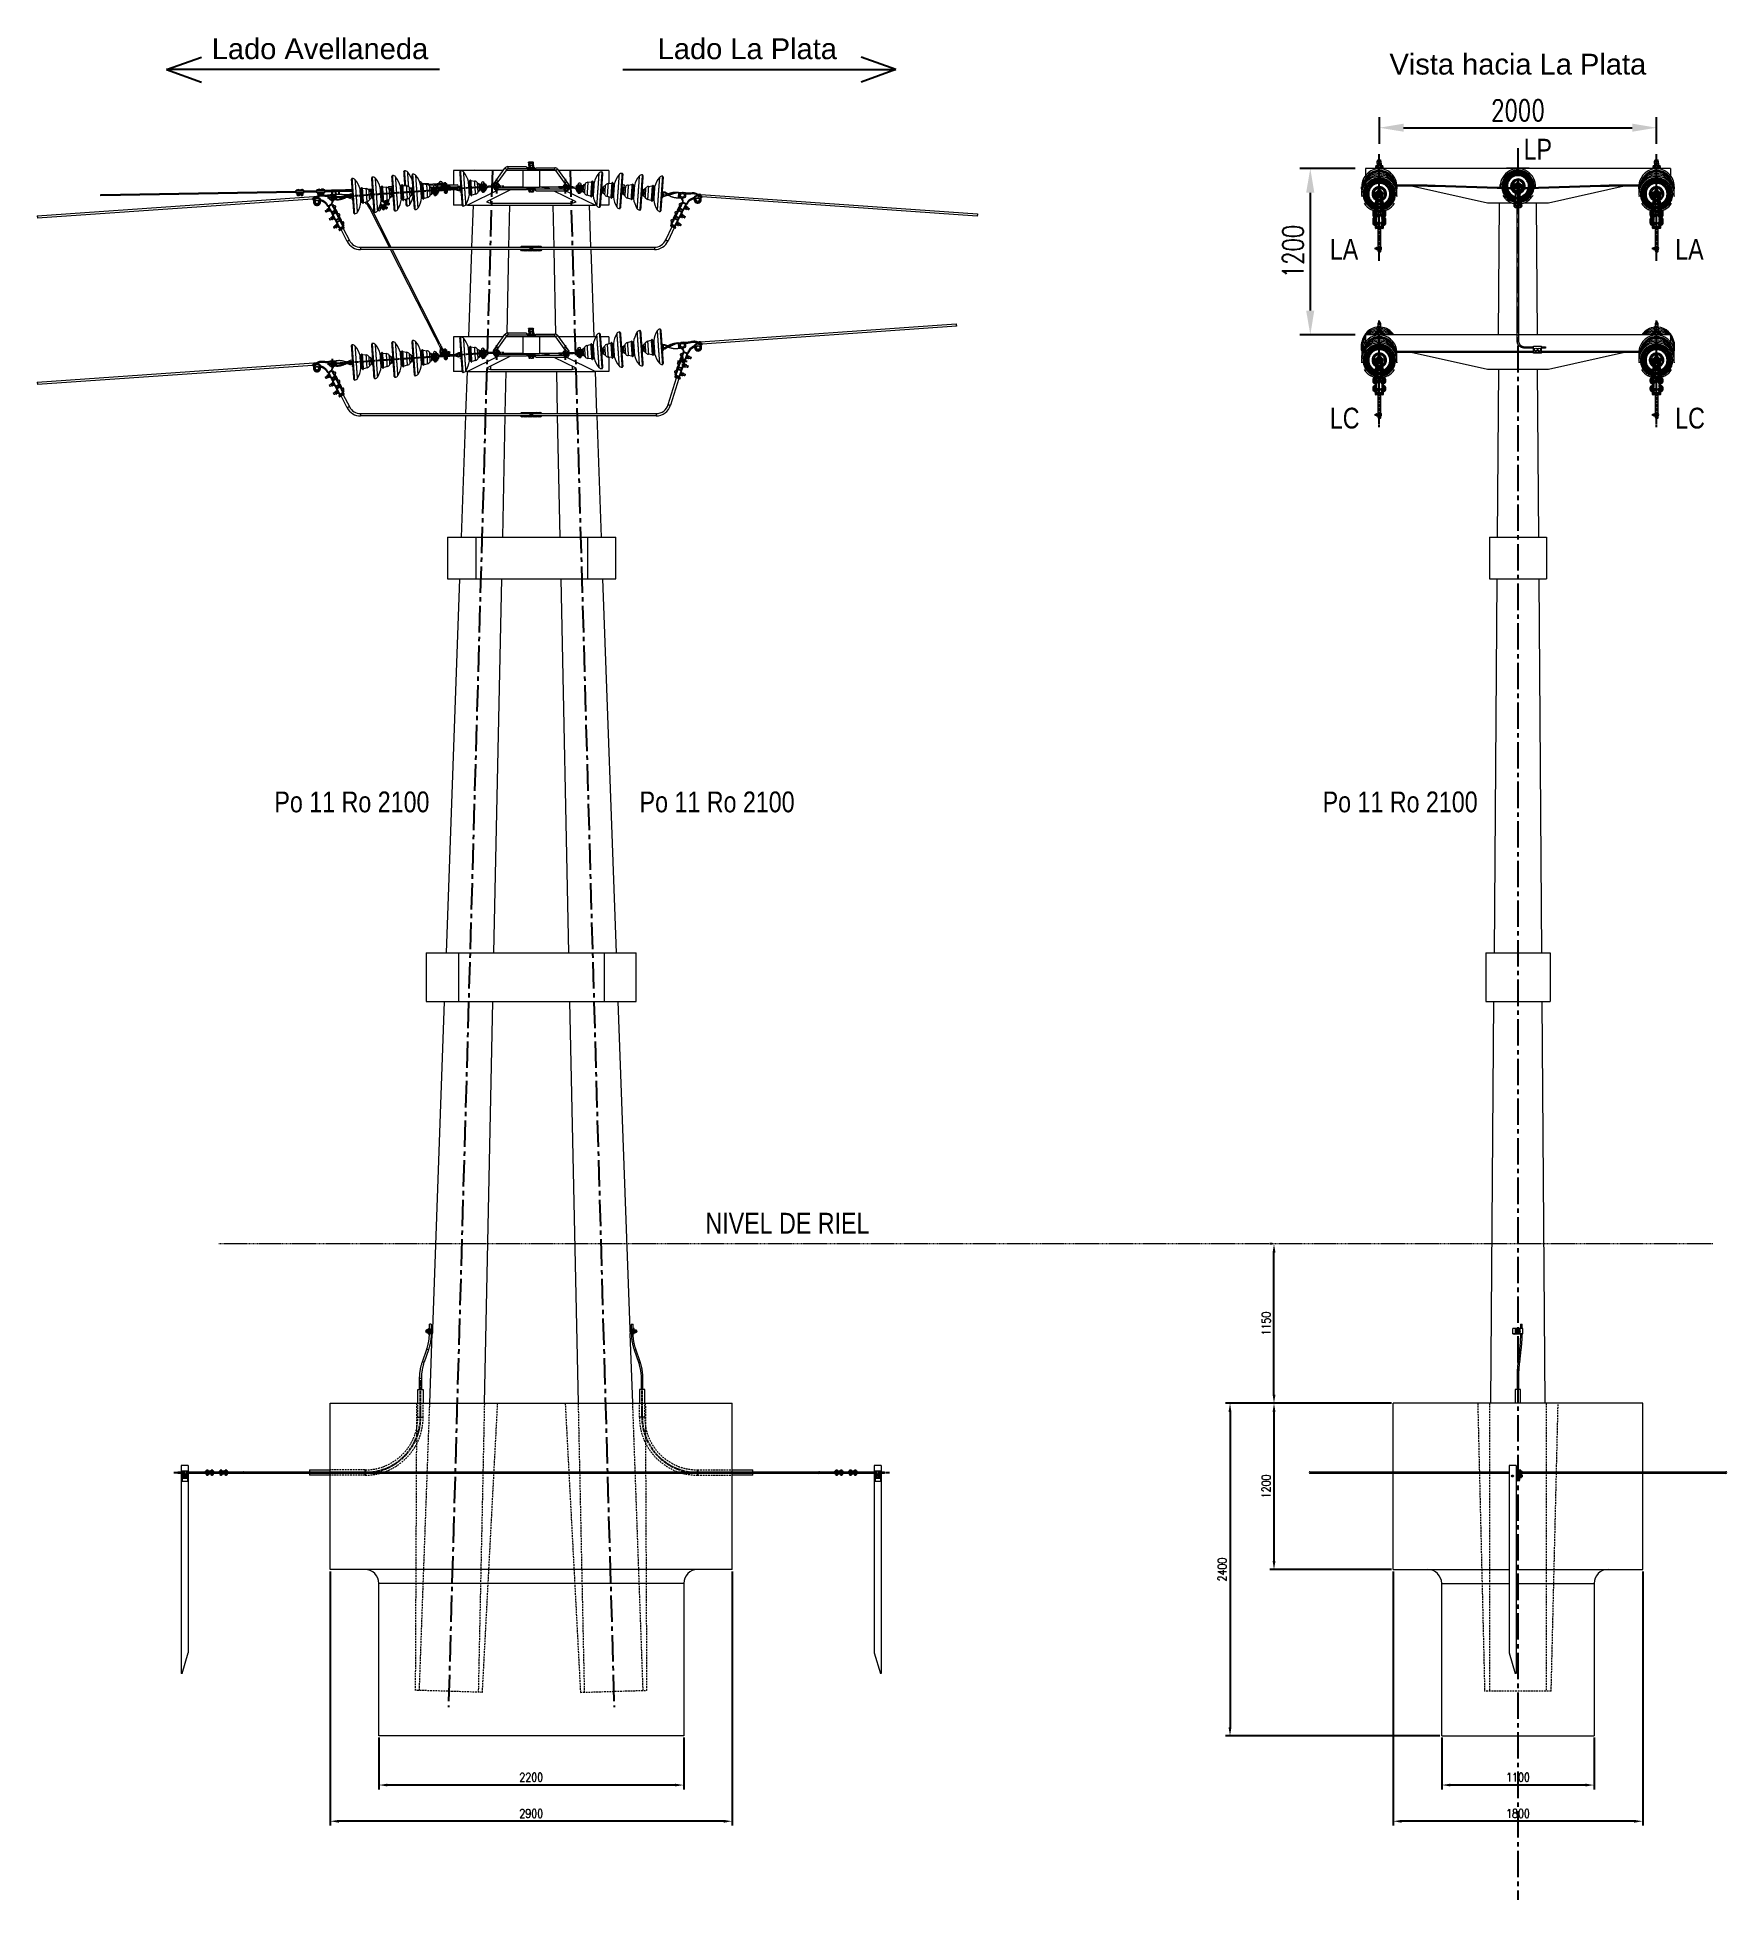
# Model space of a CAD drawing. Header units: millimetres. Extents: x 1587714 to 3094800, y -694377 to -413614.
# Drawn here: x 3076444 to 3088631, y -430405 to -416965 of the extents above; entities that cross this region are included whole.
import ezdxf

# ---------------------------------------------------------------- set-up
doc = ezdxf.new("R2010")
doc.units = ezdxf.units.MM
doc.linetypes.add('CENTER2', pattern=[28.575, 19.05, -3.175, 3.175, -3.175])
doc.linetypes.add('DASHED', pattern=[19.05, 12.7, -6.35])
for name, color, linetype in [('0_EJES', 1, 'CENTER2'), ('M0_EQUIPOS', 7, 'Continuous'), ('M_DIM', 1, 'Continuous')]:
    doc.layers.add(name, color=color, linetype=linetype)
doc.styles.add('ARIAL', font='arial.ttf', dxfattribs={"width": 0.8})
doc.styles.add('SIMPLEX', font='simplex.shx', dxfattribs={"width": 0.75})
doc.styles.add('STYLE-MSF', font='simplex.shx', dxfattribs={"width": 0.8})
doc.dimstyles.new('DIM1-25', dxfattribs={"dimscale": 25, "dimtxt": 2.5, "dimasz": 2.5, "dimexe": 1.25, "dimexo": 0.5, "dimgap": 1, "dimtad": 1, "dimdec": 1, "dimtxsty": 'STYLE-MSF', "dimcen": 2.5, "dimclrd": 8, "dimclre": 8, "dimclrt": 3, "dimaunit": 1, "dimadec": 1, "dimazin": 2, "dimtfac": 1, "dimtdec": 1, "dimtmove": 0, "dimatfit": 3, "dimfxl": 1, "dimlwd": -1, "dimlwe": -1, "dimarcsym": 0})
doc.dimstyles.new('MSF-DIM1-50', dxfattribs={"dimscale": 50, "dimtxt": 3, "dimasz": 3.5, "dimexe": 1.5, "dimexo": 1.5, "dimgap": 1, "dimtad": 1, "dimdec": 3, "dimdsep": 46, "dimtxsty": 'SIMPLEX', "dimcen": 1.5, "dimclrd": 251, "dimclre": 251, "dimclrt": 7, "dimaunit": 1, "dimadec": 3, "dimazin": 0, "dimtfac": 1, "dimtdec": 3, "dimtmove": 0, "dimatfit": 3, "dimfxl": 1, "dimtolj": 1, "dimtzin": 0, "dimarcsym": 0})

msp = doc.modelspace()

# ---------------------------------------------------------------- texts
at = {"layer": 'M_DIM', "color": 7, "style": 'ARIAL'}
for s, p in [('Lado Avellaneda', (3077702.4451, -417123.2255)), ('Lado La Plata', (3080919.2317, -417123.2255)), ('Vista hacia La Plata', (3086198.201, -417234.5086))]:
    msp.add_text(s, height=150, dxfattribs=at).set_placement(p)
at = {"layer": 'M_DIM', "color": 7, "style": 'ARIAL', "width": 0.8}
for s, p in [('LP', (3087165.6609, -417848.1377)), ('LA', (3085767.6633, -418570.257)), ('LA', (3088259.418, -418570.257)), ('LC', (3085767.6633, -419788.5226)), ('LC', (3088259.418, -419788.5226)), ('Po 11 Ro 2100', (3078154.306, -422557.8301)), ('Po 11 Ro 2100', (3080788.6885, -422557.8301)), ('Po 11 Ro 2100', (3085715.9573, -422557.8301)), ('NIVEL DE RIEL', (3081263.6043, -425597.9571))]:
    msp.add_text(s, height=150, dxfattribs=at).set_placement(p)

# ---------------------------------------------------------------- blocks, each defined once
blk = doc.blocks.new('*D229')
at = {"layer": 'Defpoints', "color": 0}
for p in [(3078557, -428022), (3081457, -428022), (3078557, -429838)]:
    blk.add_point(p, dxfattribs=at)
at = {"layer": 'M_DIM', "color": 8}
for p, q in [((3078557, -428035), (3078557, -429869)), ((3081457, -428035), (3081457, -429869)), ((3081395, -429838), (3078620, -429838))]:
    blk.add_line(p, q, dxfattribs=at)
for points in [[(3078620, -429828), (3078620, -429849), (3078557, -429838)], [(3081395, -429828), (3081395, -429849), (3081457, -429838)]]:
    blk.add_solid(points, dxfattribs=at)
at = {"layer": 'M_DIM', "color": 3, "insert": (3080007, -429782), "char_height": 62.5, "attachment_point": 5, "style": 'STYLE-MSF'}
blk.add_mtext('2900', dxfattribs=at)
blk = doc.blocks.new('*D230')
at = {"layer": 'Defpoints', "color": 0}
for p in [(3078907, -429222), (3081107, -429222), (3078907, -429577)]:
    blk.add_point(p, dxfattribs=at)
at = {"layer": 'M_DIM', "color": 8}
for p, q in [((3078907, -429235), (3078907, -429608)), ((3081107, -429235), (3081107, -429608)), ((3081045, -429577), (3078970, -429577))]:
    blk.add_line(p, q, dxfattribs=at)
for points in [[(3078970, -429567), (3078970, -429587), (3078907, -429577)], [(3081045, -429567), (3081045, -429587), (3081107, -429577)]]:
    blk.add_solid(points, dxfattribs=at)
at = {"layer": 'M_DIM', "color": 3, "insert": (3080007, -429521), "char_height": 62.5, "attachment_point": 5, "style": 'STYLE-MSF'}
blk.add_mtext('2200', dxfattribs=at)
blk = doc.blocks.new('*D231')
at = {"layer": 'Defpoints', "color": 0}
for p in [(3085365, -425672), (3085365, -425672), (3086225, -426822)]:
    blk.add_point(p, dxfattribs=at)
at = {"layer": 'M_DIM', "color": 8}
for p, q in [((3085353, -425672), (3085334, -425672)), ((3085365, -426760), (3085365, -425735)), ((3086212, -426822), (3085334, -426822))]:
    blk.add_line(p, q, dxfattribs=at)
for points in [[(3085355, -425735), (3085376, -425735), (3085365, -425672)], [(3085355, -426760), (3085376, -426760), (3085365, -426822)]]:
    blk.add_solid(points, dxfattribs=at)
at = {"layer": 'M_DIM', "color": 3, "insert": (3085309, -426247), "char_height": 62.5, "attachment_point": 5, "rotation": 90, "style": 'STYLE-MSF'}
blk.add_mtext('1150', dxfattribs=at)
blk = doc.blocks.new('*D232')
at = {"layer": 'Defpoints', "color": 0}
for p in [(3086225, -426822), (3085048, -429222), (3086575, -429222)]:
    blk.add_point(p, dxfattribs=at)
at = {"layer": 'M_DIM', "color": 8}
for p, q in [((3086212, -426822), (3085016, -426822)), ((3085048, -426885), (3085048, -429160)), ((3086562, -429222), (3085016, -429222))]:
    blk.add_line(p, q, dxfattribs=at)
for points in [[(3085037, -426885), (3085058, -426885), (3085048, -426822)], [(3085037, -429160), (3085058, -429160), (3085048, -429222)]]:
    blk.add_solid(points, dxfattribs=at)
at = {"layer": 'M_DIM', "color": 3, "insert": (3084991, -428022), "char_height": 62.5, "attachment_point": 5, "rotation": 90, "style": 'STYLE-MSF'}
blk.add_mtext('2400', dxfattribs=at)
blk = doc.blocks.new('*D233')
at = {"layer": 'Defpoints', "color": 0}
for p in [(3086225, -426822), (3085365, -428022), (3086225, -428022)]:
    blk.add_point(p, dxfattribs=at)
at = {"layer": 'M_DIM', "color": 8}
for p, q in [((3086212, -426822), (3085334, -426822)), ((3085365, -426885), (3085365, -427960)), ((3086212, -428022), (3085334, -428022))]:
    blk.add_line(p, q, dxfattribs=at)
for points in [[(3085355, -426885), (3085376, -426885), (3085365, -426822)], [(3085355, -427960), (3085376, -427960), (3085365, -428022)]]:
    blk.add_solid(points, dxfattribs=at)
at = {"layer": 'M_DIM', "color": 3, "insert": (3085309, -427422), "char_height": 62.5, "attachment_point": 5, "rotation": 90, "style": 'STYLE-MSF'}
blk.add_mtext('1200', dxfattribs=at)
blk = doc.blocks.new('*D234')
at = {"layer": 'Defpoints', "color": 0}
for p in [(3086225, -428022), (3088025, -428022), (3086225, -429838)]:
    blk.add_point(p, dxfattribs=at)
at = {"layer": 'M_DIM', "color": 8}
for p, q in [((3086225, -428035), (3086225, -429869)), ((3088025, -428035), (3088025, -429869)), ((3087962, -429838), (3086287, -429838))]:
    blk.add_line(p, q, dxfattribs=at)
for points in [[(3086287, -429828), (3086287, -429849), (3086225, -429838)], [(3087962, -429828), (3087962, -429849), (3088025, -429838)]]:
    blk.add_solid(points, dxfattribs=at)
at = {"layer": 'M_DIM', "color": 3, "insert": (3087125, -429782), "char_height": 62.5, "attachment_point": 5, "style": 'STYLE-MSF'}
blk.add_mtext('1800', dxfattribs=at)
blk = doc.blocks.new('*D235')
at = {"layer": 'Defpoints', "color": 0}
for p in [(3086575, -429222), (3087675, -429222), (3086575, -429577)]:
    blk.add_point(p, dxfattribs=at)
at = {"layer": 'M_DIM', "color": 8}
for p, q in [((3086575, -429235), (3086575, -429608)), ((3087675, -429235), (3087675, -429608)), ((3087612, -429577), (3086637, -429577))]:
    blk.add_line(p, q, dxfattribs=at)
for points in [[(3086637, -429567), (3086637, -429587), (3086575, -429577)], [(3087612, -429567), (3087612, -429587), (3087675, -429577)]]:
    blk.add_solid(points, dxfattribs=at)
at = {"layer": 'M_DIM', "color": 3, "insert": (3087125, -429521), "char_height": 62.5, "attachment_point": 5, "style": 'STYLE-MSF'}
blk.add_mtext('1100', dxfattribs=at)
blk = doc.blocks.new('*D236')
at = {"color": 251, "lineweight": -2}
for p, q in [((3086125, -417734), (3086125, -417543)), ((3088125, -417734), (3088125, -417543)), ((3086300, -417618), (3087950, -417618))]:
    blk.add_line(p, q, dxfattribs=at)
at = {"color": 251}
for points in [[(3086300, -417589), (3086300, -417647), (3086125, -417618)], [(3087950, -417589), (3087950, -417647), (3088125, -417618)]]:
    blk.add_solid(points, dxfattribs=at)
at = {"layer": 'Defpoints', "color": 0}
for p in [(3088125, -417618), (3086125, -417809), (3088125, -417809)]:
    blk.add_point(p, dxfattribs=at)
at = {"color": 7, "insert": (3087125, -417493), "char_height": 150, "attachment_point": 5, "style": 'SIMPLEX'}
blk.add_mtext('\\A1;2000', dxfattribs=at)
blk = doc.blocks.new('*D237')
at = {"color": 251, "lineweight": -2}
for p, q in [((3085950, -417912), (3085552, -417912)), ((3085627, -418087), (3085627, -418937)), ((3085950, -419112), (3085552, -419112))]:
    blk.add_line(p, q, dxfattribs=at)
at = {"color": 251}
for points in [[(3085597, -418087), (3085656, -418087), (3085627, -417912)], [(3085597, -418937), (3085656, -418937), (3085627, -419112)]]:
    blk.add_solid(points, dxfattribs=at)
at = {"layer": 'Defpoints', "color": 0}
for p in [(3086025, -417912), (3085627, -419112), (3086025, -419112)]:
    blk.add_point(p, dxfattribs=at)
at = {"color": 7, "insert": (3085502, -418512), "char_height": 150, "attachment_point": 5, "rotation": 90, "style": 'SIMPLEX'}
blk.add_mtext('\\A1;1200', dxfattribs=at)

# ---------------------------------------------------------------- dimensions: what is measured, and where the dimension line sits
dim = msp.add_linear_dim(base=(3088124.7065, -417617.6698), p1=(3086124.7065, -417809.0651), p2=(3088124.7065, -417809.0651), dimstyle='MSF-DIM1-50')
dim.commit()
dim.dimension.update_dxf_attribs({"geometry": '*D236', "text_midpoint": (3087124.7065, -417492.6698)})
dim = msp.add_linear_dim(base=(3085626.661, -419112.0567), p1=(3086024.7064, -417912.0569), p2=(3086024.7064, -419112.0567), angle=90, dimstyle='MSF-DIM1-50')
dim.commit()
dim.dimension.update_dxf_attribs({"geometry": '*D237', "text_midpoint": (3085501.661, -418512.0568)})
at = {"layer": 'M_DIM'}
for base, p1, p2, angle, picture, middle in [((3085365.1038, -425672.0571), (3086224.7065, -426822.057), (3085365.1038, -425672.0571), 90, '*D231', (3085308.8538, -426247.0571)), ((3085047.5592, -429222.0571), (3086224.7065, -426822.057), (3086574.7065, -429222.0571), 90, '*D232', (3084991.3092, -428022.0571)), ((3085365.1038, -428022.0571), (3086224.7065, -426822.057), (3086224.7065, -428022.0571), 90, '*D233', (3085308.8538, -427422.057)), ((3078557.3025, -429838.1387), (3081457.3024, -428022.0571), (3078557.3025, -428022.0571), 180, '*D229', (3080007.3024, -429781.8887)), ((3086224.7065, -429838.1387), (3088024.7064, -428022.0571), (3086224.7065, -428022.0571), 180, '*D234', (3087124.7065, -429781.8887)), ((3078907.3024, -429576.9394), (3081107.3024, -429222.0571), (3078907.3024, -429222.0571), 180, '*D230', (3080007.3024, -429520.6894)), ((3086574.7065, -429576.9394), (3087674.7065, -429222.0571), (3086574.7065, -429222.0571), 180, '*D235', (3087124.7065, -429520.6894))]:
    dim = msp.add_linear_dim(base=base, p1=p1, p2=p2, angle=angle, dimstyle='DIM1-25', dxfattribs=at)
    dim.commit()
    dim.dimension.update_dxf_attribs({"geometry": picture, "text_midpoint": middle})

# ---------------------------------------------------------------- hatches: boundary and pattern name
h = msp.add_hatch()
h.set_pattern_fill('ANSI31', color=8, scale=2, style=0)
h.set_pattern_definition([(135, (3108627.082, -448142.0794), (4.4901281, 4.4901281), [])])
h.paths.add_polyline_path([(3080007.3024, -418473.2678), (3080007.3024, -418505.2678), (3079937.7483, -418505.2678), (3079932.7483, -418500.2678), (3079932.7483, -418498.2678), (3079997.7481, -418498.2678), (3080002.9443, -418489.2678), (3079997.7481, -418480.2678), (3079932.7483, -418480.2678), (3079932.7483, -418478.2678), (3079937.7483, -418473.2678)])
h.paths.add_polyline_path([(3080016.7486, -418480.2678), (3080011.5524, -418489.2678), (3080016.7486, -418498.2678), (3080081.7483, -418498.2678), (3080081.7483, -418500.2678), (3080076.7483, -418505.2678), (3080007.3024, -418505.2678), (3080007.3024, -418473.2678), (3080076.7483, -418473.2678), (3080081.7483, -418478.2678), (3080081.7483, -418480.2678)])
h = msp.add_hatch()
h.set_pattern_fill('ANSI31', color=8, scale=2, style=0)
h.set_pattern_definition([(135, (3108627.082, -449342.079), (4.4901281, 4.4901281), [])])
h.paths.add_polyline_path([(3080007.3024, -419673.2676), (3080007.3024, -419705.2676), (3079937.7483, -419705.2676), (3079932.7483, -419700.2676), (3079932.7483, -419698.2676), (3079997.7481, -419698.2676), (3080002.9443, -419689.2676), (3079997.7481, -419680.2676), (3079932.7483, -419680.2676), (3079932.7483, -419678.2676), (3079937.7483, -419673.2676)])
h.paths.add_polyline_path([(3080016.7486, -419680.2676), (3080011.5524, -419689.2676), (3080016.7486, -419698.2676), (3080081.7483, -419698.2676), (3080081.7483, -419700.2676), (3080076.7483, -419705.2676), (3080007.3024, -419705.2676), (3080007.3024, -419673.2676), (3080076.7483, -419673.2676), (3080081.7483, -419678.2676), (3080081.7483, -419680.2676)])

# ---------------------------------------------------------------- linework, layer by layer
for p, q in [((3080002.9443, -418489.2678), (3079997.7481, -418480.2678)), ((3080002.9443, -418489.2678), (3079997.7481, -418498.2678)), ((3080011.5524, -418489.2678), (3080016.7486, -418480.2678)), ((3080011.5524, -418489.2678), (3080016.7486, -418498.2678)), ((3080002.9443, -419689.2676), (3079997.7481, -419680.2676)), ((3080002.9443, -419689.2676), (3079997.7481, -419698.2676)), ((3080011.5524, -419689.2676), (3080016.7486, -419680.2676)), ((3080011.5524, -419689.2676), (3080016.7486, -419698.2676))]:
    msp.add_line(p, q)
at = {"layer": '0_EJES'}
for p, q in [((3086124.7065, -418578.1058), (3086124.7065, -417809.0651)), ((3088124.7065, -418578.1058), (3088124.7065, -417809.0651)), ((3079759.3024, -418039.0571), (3078572.184, -418122.0685)), ((3078572.184, -418086.2923), (3078572.184, -418157.8447)), ((3079705.638, -418039.0571), (3079812.9668, -418039.0571)), ((3079759.3024, -418092.7215), (3079759.3024, -417985.3926)), ((3080308.9668, -418047.0571), (3080201.638, -418047.0571)), ((3080255.3024, -418092.7215), (3080255.3024, -417985.3926)), ((3078536.4078, -418122.0685), (3078607.9602, -418122.0685)), ((3086124.7065, -419778.1058), (3086124.7065, -419009.0651)), ((3088124.7065, -419778.1058), (3088124.7065, -419009.0651)), ((3079759.3024, -419239.0571), (3078572.184, -419322.0685)), ((3078572.184, -419286.2923), (3078572.184, -419357.8447)), ((3079705.638, -419239.0571), (3079812.9668, -419239.0571)), ((3079759.3024, -419292.7215), (3079759.3024, -419185.3926)), ((3080308.9668, -419247.0571), (3080201.638, -419247.0571)), ((3080255.3024, -419292.7215), (3080255.3024, -419185.3926)), ((3081133.0398, -419305.9327), (3081061.4874, -419305.9327)), ((3081097.2636, -419270.1565), (3081097.2636, -419341.7089)), ((3078536.4078, -419322.0685), (3078607.9602, -419322.0685)), ((3079208.3024, -426922.057), (3079208.3024, -426656.5386)), ((3080806.3025, -426922.057), (3080806.3025, -426656.5386)), ((3077429.1872, -427322.057), (3082590.5924, -427322.057)), ((3078808.3024, -427303.057), (3078808.3024, -427341.057)), ((3081206.3025, -427303.057), (3081206.3025, -427341.057))]:
    msp.add_line(p, q, dxfattribs=at)
at = {"layer": '0_EJES', "color": 8, "ltscale": 10}
for p, q in [((3087124.7065, -417764.5025), (3087124.7065, -430404.606)), ((3079727.0026, -417927.0568), (3079409.6756, -429014.3655)), ((3080287.6023, -417927.0568), (3080604.9293, -429014.3655))]:
    msp.add_line(p, q, dxfattribs=at)
at = {"layer": '0_EJES'}
for centre, start, end in [((3078808.3024, -426922.057), 270, 0), ((3081206.3025, -426922.057), 180, 270)]:
    msp.add_arc(centre, 400, start, end, dxfattribs=at)
at = {"layer": 'M0_EQUIPOS', "color": 7, "linetype": 'Continuous', "lineweight": 15}
for p, q in [((3079447.3024, -417927.0568), (3079447.3024, -418031.0569)), ((3079804.9423, -417927.0568), (3079447.3024, -417927.0568)), ((3079597.9518, -417927.0568), (3079598.0142, -417925.2734)), ((3079648.9288, -417927.0568), (3079598.0142, -417925.2734)), ((3079947.3024, -417927.0568), (3079824.6096, -417927.0568)), ((3080067.3024, -417927.0568), (3079947.3024, -417927.0568)), ((3079947.3024, -417927.0568), (3079947.3024, -418047.0567)), ((3080067.3024, -417927.0568), (3080067.3024, -418047.0567)), ((3080184.2768, -417927.0568), (3080067.3024, -417927.0568)), ((3080567.3024, -417927.0568), (3080203.9441, -417927.0568)), ((3080365.676, -417927.0568), (3080416.5906, -417925.2734)), ((3080416.6531, -417927.0568), (3080416.5906, -417925.2734)), ((3080567.3024, -417927.0568), (3080567.3024, -418020.5216)), ((3086116.7064, -417912.0569), (3086024.7064, -417912.0569)), ((3086024.7064, -417912.0569), (3086024.7064, -417962.7562)), ((3087124.7065, -417912.0569), (3086132.7065, -417912.0569)), ((3087124.7065, -417912.0569), (3087124.7065, -417913.4893)), ((3088116.7064, -417912.0569), (3087124.7065, -417912.0569)), ((3088224.7065, -417912.0569), (3088132.7065, -417912.0569)), ((3088224.7065, -417912.0569), (3088224.7065, -417962.7533)), ((3078367.2999, -418068.543), (3078310.3086, -418069.5376)), ((3078367.377, -418072.9594), (3078310.3857, -418073.9541)), ((3078310.5782, -418084.9872), (3078310.3857, -418073.9541)), ((3078367.5695, -418083.9925), (3078310.5782, -418084.9872)), ((3078367.597, -418085.5603), (3078310.6056, -418086.555)), ((3078310.6838, -418091.0392), (3078310.6056, -418086.555)), ((3078367.6752, -418090.0445), (3078310.6838, -418091.0392)), ((3078316.8379, -418093.6961), (3078316.7896, -418090.9324)), ((3078318.5005, -418094.3046), (3078319.5934, -418093.6484)), ((3078318.6277, -418101.5887), (3078318.5005, -418094.3046)), ((3078322.7478, -418101.5162), (3078322.6206, -418094.233)), ((3078325.134, -418090.7865), (3078325.1823, -418093.5502)), ((3078325.6134, -418093.5426), (3078325.1823, -418093.5502)), ((3078325.8397, -418093.5388), (3078325.7916, -418090.775)), ((3078326.6815, -418090.7598), (3078326.7296, -418093.5235)), ((3078330.9881, -418101.3722), (3078330.8609, -418094.089)), ((3078333.866, -418093.3986), (3078334.9811, -418094.0166)), ((3078335.1083, -418101.3007), (3078334.9811, -418094.0166)), ((3078336.5732, -418090.5871), (3078336.6215, -418093.3509)), ((3078341.834, -418093.2603), (3078341.7859, -418090.4965)), ((3078343.4967, -418093.8687), (3078344.5896, -418093.2117)), ((3078343.6239, -418101.1519), (3078343.4967, -418093.8687)), ((3078347.744, -418101.0804), (3078347.6169, -418093.7963)), ((3078350.1302, -418090.3506), (3078350.1785, -418093.1144)), ((3078350.6095, -418093.1067), (3078350.1785, -418093.1144)), ((3078350.8359, -418093.1029), (3078350.7877, -418090.3392)), ((3078351.6776, -418090.3239), (3078351.7259, -418093.0867)), ((3078355.9843, -418100.9364), (3078355.8571, -418093.6523)), ((3078358.8621, -418092.9627), (3078359.9773, -418093.5807)), ((3078360.1044, -418100.8649), (3078359.9773, -418093.5807)), ((3078361.5694, -418090.1513), (3078361.6177, -418092.9141)), ((3078367.5695, -418083.9925), (3078367.377, -418072.9594)), ((3078367.6752, -418090.0445), (3078367.597, -418085.5603)), ((3078460.5615, -418082.7222), (3078457.9744, -418082.767)), ((3078517.277, -418065.9251), (3078460.2858, -418066.9198)), ((3078517.3541, -418070.3416), (3078460.3628, -418071.3363)), ((3078460.5554, -418082.3693), (3078460.3628, -418071.3363)), ((3078517.5467, -418081.3746), (3078460.5554, -418082.3693)), ((3078517.574, -418082.9425), (3078460.5827, -418083.9372)), ((3078460.661, -418088.4213), (3078460.5827, -418083.9372)), ((3078517.6524, -418087.4267), (3078460.661, -418088.4213)), ((3078466.8151, -418091.0783), (3078466.7668, -418088.3145)), ((3078468.4777, -418091.6867), (3078469.5705, -418091.0306)), ((3078468.6048, -418098.9709), (3078468.4777, -418091.6867)), ((3078472.7249, -418098.8984), (3078472.5978, -418091.6152)), ((3078475.1112, -418088.1686), (3078475.1594, -418090.9324)), ((3078475.5904, -418090.9247), (3078475.1594, -418090.9324)), ((3078475.8169, -418090.9209), (3078475.7687, -418088.1572)), ((3078476.6586, -418088.1419), (3078476.7068, -418090.9057)), ((3078480.9652, -418098.7544), (3078480.8382, -418091.4712)), ((3078483.8432, -418090.7807), (3078484.9583, -418091.3987)), ((3078485.0853, -418098.6829), (3078484.9583, -418091.3987)), ((3078486.5504, -418087.9693), (3078486.5986, -418090.7331)), ((3078491.8113, -418090.6415), (3078491.763, -418087.8787)), ((3078493.4739, -418091.2509), (3078494.5667, -418090.5938)), ((3078493.6009, -418098.5341), (3078493.4739, -418091.2509)), ((3078494.7161, -418099.1521), (3078493.6009, -418098.5341)), ((3078497.7212, -418098.4626), (3078497.594, -418091.1784)), ((3078500.1074, -418087.7328), (3078500.1555, -418090.4965)), ((3078500.5866, -418090.4889), (3078500.1555, -418090.4965)), ((3078500.8131, -418090.4851), (3078500.7648, -418087.7214)), ((3078501.6548, -418087.7061), (3078501.703, -418090.4689)), ((3078505.9614, -418098.3186), (3078505.8343, -418091.0344)), ((3078508.8393, -418090.3449), (3078509.9544, -418090.9629)), ((3078510.0816, -418098.2461), (3078508.9887, -418098.9032)), ((3078510.0816, -418098.2461), (3078509.9544, -418090.9629)), ((3078511.5466, -418087.5335), (3078511.5949, -418090.2963)), ((3078517.5467, -418081.3746), (3078517.3541, -418070.3416)), ((3078517.6524, -418087.4267), (3078517.574, -418082.9425)), ((3078567.2869, -418066.0567), (3078624.2783, -418065.062)), ((3078567.8615, -418098.9776), (3078567.5176, -418079.2708)), ((3078624.8687, -418098.887), (3078624.4945, -418077.4522)), ((3079447.3024, -418067.2393), (3079447.3024, -418177.0568)), ((3079770.3793, -418067.0571), (3079547.3024, -418177.0568)), ((3079858.256, -418067.0571), (3079683.142, -418153.4066)), ((3079810.9388, -418047.0567), (3079802.8269, -418051.0573)), ((3079947.3024, -418047.0567), (3079810.9388, -418047.0567)), ((3079948.8155, -418047.0567), (3079921.1003, -418051.0573)), ((3079947.3024, -418047.0567), (3080067.3024, -418047.0567)), ((3080136.4795, -418057.2591), (3080065.7893, -418047.0567)), ((3080203.666, -418047.0567), (3080067.3024, -418047.0567)), ((3080331.4628, -418153.4066), (3080172.5725, -418075.0575)), ((3080228.0017, -418059.0568), (3080203.666, -418047.0567)), ((3080467.3024, -418177.0568), (3080259.7337, -418074.7046)), ((3086904.7065, -418162.0569), (3086357.24, -418039.3496)), ((3087892.0174, -418039.3839), (3087344.7065, -418162.0569)), ((3078319.7428, -418102.2067), (3078318.6277, -418101.5887)), ((3078321.9906, -418108.5115), (3078321.8798, -418102.1695)), ((3078322.8329, -418109.3249), (3078321.9906, -418108.5115)), ((3078331.989, -418108.3369), (3078331.1755, -418109.18)), ((3078331.8783, -418101.995), (3078331.989, -418108.3369)), ((3078335.1083, -418101.3007), (3078334.0153, -418101.9578)), ((3078344.7389, -418101.7699), (3078343.6239, -418101.1519)), ((3078346.9867, -418108.0756), (3078346.876, -418101.7327)), ((3078347.8291, -418108.8891), (3078346.9867, -418108.0756)), ((3078356.9852, -418107.9011), (3078356.1718, -418108.7432)), ((3078356.8744, -418101.5582), (3078356.9852, -418107.9011)), ((3078360.1044, -418100.8649), (3078359.0116, -418101.521)), ((3078469.7199, -418099.5889), (3078468.6048, -418098.9709)), ((3078471.9677, -418105.8936), (3078471.8569, -418099.5517)), ((3078472.81, -418106.7071), (3078471.9677, -418105.8936)), ((3078481.8555, -418099.3772), (3078481.9661, -418105.7191)), ((3078485.0853, -418098.6829), (3078483.9926, -418099.34)), ((3078496.9495, -418104.6367), (3078496.8532, -418099.1149)), ((3078506.8516, -418098.9404), (3078506.9586, -418105.063)), ((3079509.8235, -418177.0568), (3079447.3024, -418177.0568)), ((3079547.3024, -418177.0568), (3079531.8815, -418177.0568)), ((3079547.3024, -418177.0568), (3080467.3024, -418177.0568)), ((3079587.8404, -418177.0568), (3079576.8578, -418480.7677)), ((3079683.142, -418153.4066), (3079712.4518, -418163.609)), ((3079712.4518, -418138.9537), (3079712.4518, -418163.609)), ((3079712.4518, -418163.609), (3080302.153, -418163.609)), ((3079845.3924, -418480.7677), (3079851.8125, -418177.0568)), ((3080162.7923, -418177.0568), (3080169.2124, -418480.7677)), ((3080302.153, -418138.9537), (3080302.153, -418163.609)), ((3080302.153, -418163.609), (3080331.4628, -418153.4066)), ((3080437.747, -418480.7677), (3080426.7644, -418177.0568)), ((3080567.3024, -418177.0568), (3080505.3407, -418177.0568)), ((3080567.3024, -418118.6452), (3080567.3024, -418177.0568)), ((3087086.206, -418162.0569), (3086904.7065, -418162.0569)), ((3086985.7056, -419112.0567), (3086992.7883, -418162.0569)), ((3087344.7065, -418162.0569), (3087163.2069, -418162.0569)), ((3087256.6246, -418162.0569), (3087263.7073, -419112.0567)), ((3079576.243, -418497.7679), (3079553.487, -419127.0566)), ((3079832.3113, -419099.5818), (3079845.033, -418497.7679)), ((3079932.7483, -418480.2678), (3079997.7481, -418480.2678)), ((3079932.7483, -418498.2678), (3079997.7481, -418498.2678)), ((3080081.7483, -418480.2678), (3080016.7486, -418480.2678)), ((3080081.7483, -418498.2678), (3080016.7486, -418498.2678)), ((3080169.5718, -418497.7679), (3080182.4635, -419107.6186)), ((3080461.1178, -419127.0566), (3080438.3618, -418497.7679)), ((3086095.7111, -418485.096), (3086096.5391, -418484.2672)), ((3086095.7111, -418493.4397), (3086095.7111, -418485.096)), ((3086096.5391, -418494.2675), (3086095.7111, -418493.4397)), ((3086096.5391, -418494.2675), (3086096.5391, -418484.2672)), ((3086096.5391, -418484.2672), (3086102.8827, -418484.2672)), ((3086102.8827, -418494.2675), (3086096.5391, -418494.2675)), ((3086102.8827, -418485.6987), (3086102.8827, -418482.1301)), ((3086102.8827, -418492.836), (3086102.8827, -418485.6987)), ((3086102.8827, -418496.4047), (3086102.8827, -418492.836)), ((3086103.5202, -418482.1301), (3086110.805, -418482.1301)), ((3086103.5202, -418489.2674), (3086110.805, -418489.2674)), ((3086103.5202, -418496.4047), (3086110.805, -418496.4047)), ((3086111.4425, -418499.0387), (3086111.4425, -418479.3739)), ((3086111.4425, -418479.3739), (3086114.2065, -418479.3739)), ((3086111.4425, -418499.0387), (3086111.4425, -418499.1608)), ((3086114.2065, -418499.0387), (3086111.4425, -418499.0387)), ((3086114.2065, -418499.1608), (3086111.4425, -418499.1608)), ((3086114.2065, -418469.8401), (3086114.2065, -418508.6956)), ((3086116.2065, -418469.8401), (3086114.2065, -418469.8401)), ((3086121.7064, -418495.1792), (3086121.7064, -418482.2207)), ((3086121.7064, -418484.2672), (3086124.7065, -418484.2672)), ((3086124.7065, -418494.2675), (3086121.7064, -418494.2675)), ((3086124.7065, -418482.7681), (3086124.7065, -418494.6318)), ((3086135.7111, -418510.2673), (3086135.7111, -418468.2674)), ((3086135.7111, -418478.0178), (3086135.7112, -418478.0178)), ((3086135.7112, -418500.5178), (3086135.7111, -418500.5178)), ((3088095.7111, -418485.096), (3088096.5391, -418484.2672)), ((3088095.7111, -418493.4397), (3088095.7111, -418485.096)), ((3088096.5391, -418494.2675), (3088095.7111, -418493.4397)), ((3088096.5391, -418494.2675), (3088096.5391, -418484.2672)), ((3088096.5391, -418484.2672), (3088102.8827, -418484.2672)), ((3088102.8827, -418494.2675), (3088096.5391, -418494.2675)), ((3088102.8827, -418485.6987), (3088102.8827, -418482.1301)), ((3088102.8827, -418492.836), (3088102.8827, -418485.6987)), ((3088102.8827, -418496.4047), (3088102.8827, -418492.836)), ((3088103.5202, -418482.1301), (3088110.805, -418482.1301)), ((3088103.5202, -418489.2674), (3088110.805, -418489.2674)), ((3088103.5202, -418496.4047), (3088110.805, -418496.4047)), ((3088111.4425, -418499.0387), (3088111.4425, -418479.3739)), ((3088111.4425, -418479.3739), (3088114.2064, -418479.3739)), ((3088111.4425, -418499.0387), (3088111.4425, -418499.1608)), ((3088114.2064, -418499.0387), (3088111.4425, -418499.0387)), ((3088114.2064, -418499.1608), (3088111.4425, -418499.1608)), ((3088116.2065, -418469.8401), (3088114.2064, -418469.8401)), ((3088114.2064, -418469.8401), (3088114.2064, -418508.6956)), ((3088121.7064, -418495.1792), (3088121.7064, -418482.2207)), ((3088121.7064, -418484.2672), (3088124.7065, -418484.2672)), ((3088124.7065, -418494.2675), (3088121.7064, -418494.2675)), ((3088124.7065, -418482.7681), (3088124.7065, -418494.6318)), ((3088135.7111, -418510.2673), (3088135.7111, -418468.2674)), ((3086114.2065, -418508.6956), (3086118.2802, -418508.6956)), ((3086120.259, -418513.0892), (3086131.2941, -418514.246)), ((3088114.2064, -418508.6956), (3088118.2803, -418508.6956)), ((3088120.2591, -418513.0892), (3088131.2941, -418514.246)), ((3079804.9423, -419127.0566), (3079447.3024, -419127.0566)), ((3079447.3024, -419127.0566), (3079447.3024, -419254.5085)), ((3079947.3024, -419127.0566), (3079824.6096, -419127.0566)), ((3079834.2576, -419115.6592), (3079834.0284, -419127.0566)), ((3080067.3024, -419127.0566), (3079947.3024, -419127.0566)), ((3079947.3024, -419127.0566), (3079947.3024, -419247.0574)), ((3080067.3024, -419127.0566), (3080067.3024, -419247.0574)), ((3080184.2768, -419127.0566), (3080067.3024, -419127.0566)), ((3080471.4745, -419127.0566), (3080203.9441, -419127.0566)), ((3080567.3024, -419127.0566), (3080506.04, -419127.0566)), ((3080567.3024, -419127.0566), (3080567.3024, -419175.4689)), ((3086116.7064, -419112.0567), (3086024.7064, -419112.0567)), ((3086024.7064, -419112.0567), (3086024.7064, -419162.756)), ((3087119.9065, -419112.0567), (3086132.7065, -419112.0567)), ((3088116.7064, -419112.0567), (3087129.5065, -419112.0567)), ((3088224.7065, -419112.0567), (3088132.7065, -419112.0567)), ((3088224.7065, -419112.0567), (3088224.7065, -419162.7531)), ((3079351.8693, -419254.8013), (3079352.9059, -419212.8139)), ((3079352.6651, -419222.5614), (3079352.6652, -419222.5614)), ((3079357.4197, -419208.9458), (3079368.4228, -419210.3753)), ((3079363.5814, -419226.2816), (3079363.2975, -419237.7782)), ((3079363.5123, -419229.0807), (3079366.5113, -419229.1551)), ((3079368.3536, -419213.8534), (3079365.5774, -419214.1023)), ((3079366.2866, -419238.2579), (3079366.6351, -419224.1406)), ((3079368.5455, -419214.7727), (3079374.3651, -419214.9167)), ((3079374.3651, -419214.9167), (3079373.8335, -419236.4497)), ((3079374.1298, -419224.4487), (3079375.3343, -419224.4782)), ((3079447.3024, -419267.24), (3079447.3024, -419377.0566)), ((3079770.3793, -419267.0569), (3079547.3024, -419377.0566)), ((3079858.256, -419267.0569), (3079683.142, -419353.4064)), ((3079810.9388, -419247.0574), (3079802.8269, -419251.0572)), ((3079947.3024, -419247.0574), (3079810.9388, -419247.0574)), ((3079948.8155, -419247.0574), (3079921.1003, -419251.0572)), ((3079947.3024, -419247.0574), (3080067.3024, -419247.0574)), ((3080136.4795, -419257.2598), (3080065.7893, -419247.0574)), ((3080203.666, -419247.0574), (3080067.3024, -419247.0574)), ((3080331.4628, -419353.4064), (3080172.5725, -419275.0573)), ((3080228.0017, -419259.0575), (3080203.666, -419247.0574)), ((3080467.3024, -419377.0566), (3080259.7337, -419274.7045)), ((3080567.3024, -419273.5925), (3080567.3024, -419377.0566)), ((3086904.7065, -419362.0567), (3086355.1241, -419238.8754)), ((3087124.7065, -419179.1801), (3087124.7065, -419229.2748)), ((3087124.7065, -419238.8754), (3087124.7065, -419362.0567)), ((3087237.7065, -419197.814), (3087237.7065, -419193.9135)), ((3087237.7065, -419193.9135), (3087294.7065, -419193.9135)), ((3087237.7065, -419239.8014), (3087237.7065, -419197.814)), ((3087294.7065, -419197.814), (3087237.7065, -419197.814)), ((3087237.7065, -419243.9003), (3087237.7065, -419239.8014)), ((3087294.7065, -419239.8014), (3087237.7065, -419239.8014)), ((3087294.7065, -419243.9003), (3087237.7065, -419243.9003)), ((3087294.7065, -419197.814), (3087294.7065, -419193.9135)), ((3087294.7065, -419239.8014), (3087294.7065, -419197.814)), ((3087294.7065, -419243.9003), (3087294.7065, -419239.8014)), ((3087894.2888, -419238.8754), (3087344.7065, -419362.0567)), ((3079509.8235, -419377.0566), (3079447.3024, -419377.0566)), ((3079547.3024, -419377.0566), (3079531.8815, -419377.0566)), ((3079544.4467, -419377.0566), (3079533.464, -419680.7675)), ((3079547.3024, -419377.0566), (3080467.3024, -419377.0566)), ((3079683.142, -419353.4064), (3079712.4518, -419363.6088)), ((3079712.4518, -419338.9535), (3079712.4518, -419363.6088)), ((3079712.4518, -419363.6088), (3080302.153, -419363.6088)), ((3079820.0255, -419680.7675), (3079826.4457, -419377.0566)), ((3080188.1592, -419377.0566), (3080194.5793, -419680.7675)), ((3080302.153, -419338.9535), (3080302.153, -419363.6088)), ((3080302.153, -419363.6088), (3080331.4628, -419353.4064)), ((3080567.3024, -419377.0566), (3080467.3024, -419377.0566)), ((3080481.1408, -419680.7675), (3080470.1582, -419377.0566)), ((3087124.7065, -419362.0567), (3086904.7065, -419362.0567)), ((3086983.8774, -419362.0567), (3086974.7926, -420572.0572)), ((3087344.7065, -419362.0567), (3087124.7065, -419362.0567)), ((3087274.6204, -420572.0572), (3087265.5355, -419362.0567)), ((3079532.8493, -419697.7677), (3079501.2336, -420572.0572)), ((3079801.1845, -420572.0572), (3079819.6661, -419697.7677)), ((3079932.7483, -419680.2676), (3079997.7481, -419680.2676)), ((3079932.7483, -419698.2676), (3079997.7481, -419698.2676)), ((3080081.7483, -419680.2676), (3080016.7486, -419680.2676)), ((3080081.7483, -419698.2676), (3080016.7486, -419698.2676)), ((3080194.9387, -419697.7677), (3080213.4204, -420572.0572)), ((3080513.3712, -420572.0572), (3080481.7556, -419697.7677)), ((3086095.7111, -419685.0958), (3086096.5391, -419684.268)), ((3086095.7111, -419693.4395), (3086095.7111, -419685.0958)), ((3086096.5391, -419694.2673), (3086095.7111, -419693.4395)), ((3086096.5391, -419694.2673), (3086096.5391, -419684.268)), ((3086096.5391, -419684.268), (3086102.8827, -419684.268)), ((3086102.8827, -419694.2673), (3086096.5391, -419694.2673)), ((3086102.8827, -419685.6985), (3086102.8827, -419682.1299)), ((3086102.8827, -419692.8368), (3086102.8827, -419685.6985)), ((3086102.8827, -419696.4054), (3086102.8827, -419692.8368)), ((3086103.5202, -419682.1299), (3086110.805, -419682.1299)), ((3086103.5202, -419689.2681), (3086110.805, -419689.2681)), ((3086103.5202, -419696.4054), (3086110.805, -419696.4054)), ((3086111.4425, -419699.0395), (3086111.4425, -419679.3747)), ((3086111.4425, -419679.3747), (3086114.2065, -419679.3747)), ((3086111.4425, -419699.0395), (3086111.4425, -419699.1606)), ((3086114.2065, -419699.0395), (3086111.4425, -419699.0395)), ((3086114.2065, -419699.1606), (3086111.4425, -419699.1606)), ((3086114.2065, -419669.8399), (3086114.2065, -419708.6954)), ((3086116.2065, -419669.8399), (3086114.2065, -419669.8399)), ((3086114.2065, -419708.6954), (3086117.701, -419708.6954)), ((3086121.7064, -419695.9286), (3086121.7064, -419682.2205)), ((3086121.7064, -419684.268), (3086124.7065, -419684.268)), ((3086124.7065, -419694.2673), (3086121.7064, -419694.2673)), ((3086124.7065, -419682.7679), (3086124.7065, -419695.3821)), ((3086135.7111, -419710.268), (3086135.7111, -419668.2673)), ((3086135.7111, -419678.0176), (3086135.7112, -419678.0176)), ((3086135.7112, -419700.5177), (3086135.7111, -419700.5177)), ((3088095.7111, -419685.0958), (3088096.5391, -419684.268)), ((3088095.7111, -419693.4395), (3088095.7111, -419685.0958)), ((3088096.5391, -419694.2673), (3088095.7111, -419693.4395)), ((3088096.5391, -419694.2673), (3088096.5391, -419684.268)), ((3088096.5391, -419684.268), (3088102.8827, -419684.268)), ((3088102.8827, -419694.2673), (3088096.5391, -419694.2673)), ((3088102.8827, -419685.6985), (3088102.8827, -419682.1299)), ((3088102.8827, -419692.8368), (3088102.8827, -419685.6985)), ((3088102.8827, -419696.4054), (3088102.8827, -419692.8368)), ((3088103.5202, -419682.1299), (3088110.805, -419682.1299)), ((3088103.5202, -419689.2681), (3088110.805, -419689.2681)), ((3088103.5202, -419696.4054), (3088110.805, -419696.4054)), ((3088111.4425, -419699.0395), (3088111.4425, -419679.3747)), ((3088111.4425, -419679.3747), (3088114.2064, -419679.3747)), ((3088111.4425, -419699.0395), (3088111.4425, -419699.1606)), ((3088114.2064, -419699.0395), (3088111.4425, -419699.0395)), ((3088114.2064, -419699.1606), (3088111.4425, -419699.1606)), ((3088116.2065, -419669.8399), (3088114.2064, -419669.8399)), ((3088114.2064, -419669.8399), (3088114.2064, -419708.6954)), ((3088114.2064, -419708.6954), (3088117.701, -419708.6954)), ((3088121.7064, -419695.9286), (3088121.7064, -419682.2205)), ((3088121.7064, -419684.268), (3088124.7065, -419684.268)), ((3088124.7065, -419694.2673), (3088121.7064, -419694.2673)), ((3088124.7065, -419682.7679), (3088124.7065, -419695.3821)), ((3088135.7111, -419710.268), (3088135.7111, -419668.2673)), ((3086120.259, -419713.089), (3086131.2941, -419714.2458)), ((3088120.2591, -419713.089), (3088131.2941, -419714.2458)), ((3079402.3024, -420572.0572), (3079607.3024, -420572.0572)), ((3079402.3024, -420572.0572), (3079402.3024, -420872.057)), ((3079607.3024, -420572.0572), (3080412.3024, -420572.0572)), ((3079607.3024, -420572.0572), (3079607.3024, -420872.057)), ((3080412.3024, -420572.0572), (3080617.3024, -420572.0572)), ((3080412.3024, -420572.0572), (3080412.3024, -420872.057)), ((3080617.3024, -420872.057), (3080617.3024, -420572.0572)), ((3086919.7065, -420572.0572), (3086919.7065, -420872.057)), ((3086919.7065, -420572.0572), (3087329.7065, -420572.0572)), ((3087329.7065, -420572.0572), (3087329.7065, -420872.057)), ((3079490.3851, -420872.057), (3079392.7491, -423572.0572)), ((3079402.3024, -420872.057), (3079607.3024, -420872.057)), ((3079607.3024, -420872.057), (3080412.3024, -420872.057)), ((3079737.7672, -423572.0572), (3079794.8428, -420872.057)), ((3080219.7621, -420872.057), (3080276.8376, -423572.0572)), ((3080412.3024, -420872.057), (3080617.3024, -420872.057)), ((3080621.8558, -423572.0572), (3080524.2197, -420872.057)), ((3086919.7065, -420872.057), (3087329.7065, -420872.057)), ((3086972.5401, -420872.057), (3086952.2681, -423572.0572)), ((3087297.1448, -423572.0572), (3087276.8728, -420872.057)), ((3079249.8024, -423572.0572), (3079482.3024, -423572.0572)), ((3079249.8024, -423572.0572), (3079249.8024, -423922.0572)), ((3079482.3024, -423572.0572), (3080532.3024, -423572.0572)), ((3079482.3024, -423572.0572), (3079482.3024, -423922.0572)), ((3080532.3024, -423572.0572), (3080764.8024, -423572.0572)), ((3080532.3024, -423572.0572), (3080532.3024, -423922.0572)), ((3080764.8024, -423922.0572), (3080764.8024, -423572.0572)), ((3086892.2065, -423572.0572), (3086892.2065, -423922.0572)), ((3086892.2065, -423572.0572), (3087357.2065, -423572.0572)), ((3087357.2065, -423572.0572), (3087357.2065, -423922.0572)), ((3079249.8024, -423922.0572), (3079482.3024, -423922.0572)), ((3079380.0925, -423922.0572), (3079294.5228, -426288.3762)), ((3079482.3024, -423922.0572), (3080532.3024, -423922.0572)), ((3079669.0652, -426822.0571), (3079730.3685, -423922.0572)), ((3080284.2363, -423922.0572), (3080345.5397, -426822.0571)), ((3080532.3024, -423922.0572), (3080764.8024, -423922.0572)), ((3080720.082, -426288.3762), (3080634.5123, -423922.0572)), ((3086892.2065, -423922.0572), (3087357.2065, -423922.0572)), ((3086949.6403, -423922.0572), (3086927.8667, -426822.0571)), ((3087321.5462, -426822.0571), (3087299.7726, -423922.0572)), ((3079275.224, -426822.0571), (3079293.4386, -426318.3575)), ((3080739.3811, -426822.0683), (3080721.1662, -426318.3575)), ((3078557.3024, -426822.0571), (3081457.3024, -426822.0571)), ((3078557.3024, -428022.0571), (3078557.3024, -426822.0571)), ((3081457.3024, -428022.0571), (3081457.3024, -426822.0571)), ((3088024.7064, -426822.057), (3086224.7065, -426822.057)), ((3086224.7065, -427315.707), (3086224.7065, -426822.057)), ((3088024.7064, -427315.707), (3088024.7064, -426822.057)), ((3086224.7065, -428022.0571), (3086224.7065, -427328.4071)), ((3088024.7064, -428022.0571), (3088024.7064, -427328.4071)), ((3081457.3024, -428022.0571), (3078557.3024, -428022.0571)), ((3086224.7065, -428022.0571), (3087060.5565, -428022.0571)), ((3087111.3565, -428022.0571), (3088024.7064, -428022.0571)), ((3078907.3024, -429222.0571), (3078907.3024, -428122.0571)), ((3081107.3024, -428122.0571), (3078907.3024, -428122.0571)), ((3081107.3024, -428122.0571), (3081107.3024, -429222.0571)), ((3086574.7065, -428122.0571), (3087060.5565, -428122.0571)), ((3086574.7065, -429222.0571), (3086574.7065, -428122.0571)), ((3087111.3565, -428122.0571), (3087674.7065, -428122.0571)), ((3087674.7065, -428122.0571), (3087674.7065, -429222.0571)), ((3081107.3024, -429222.0571), (3078907.3024, -429222.0571)), ((3086574.7065, -429222.0571), (3087674.7065, -429222.0571))]:
    msp.add_line(p, q, dxfattribs=at)
at = {"layer": 'M0_EQUIPOS', "linetype": 'Continuous', "lineweight": 15}
for p, q in [((3079736.5234, -418022.7742), (3079817.7775, -417909.101)), ((3079830.7941, -417918.4051), (3079758.9168, -418018.9605)), ((3079837.3024, -417899.0569), (3079971.3024, -417899.0569)), ((3079837.3024, -417899.0569), (3079837.3024, -417915.0567)), ((3079982.3024, -417915.0567), (3079837.3024, -417915.0567)), ((3079982.3024, -417921.557), (3079982.3024, -417916.5568)), ((3079982.3024, -417916.5568), (3080028.5625, -417916.5568)), ((3080029.0114, -417921.557), (3079982.3024, -417921.557)), ((3080027.2869, -417915.0567), (3079983.8024, -417915.0567)), ((3079983.8024, -417923.0571), (3080027.7089, -417923.0571)), ((3079985.5934, -417913.5575), (3079983.8343, -417913.7368)), ((3079984.9441, -417915.0567), (3079986.8959, -417915.0567)), ((3080032.3024, -417913.5575), (3079985.5934, -417913.5575)), ((3079986.0423, -417908.5574), (3080032.3024, -417908.5574)), ((3079986.8959, -417915.0567), (3080030.8024, -417915.0567)), ((3080030.8024, -417907.0573), (3079987.3179, -417907.0573)), ((3079987.9426, -417867.6915), (3079987.9426, -417870.0223)), ((3079988.28, -417867.4293), (3079991.5121, -417867.4293)), ((3079991.5121, -417870.2846), (3079988.28, -417870.2846)), ((3079988.403, -417870.0547), (3079988.403, -417867.6591)), ((3079990.6138, -417867.6591), (3079988.403, -417867.6591)), ((3079990.6138, -417870.0547), (3079988.403, -417870.0547)), ((3079990.5438, -417867.6915), (3079990.5438, -417870.0223)), ((3079990.8046, -417875.1798), (3079993.0149, -417873.2753)), ((3079990.8046, -417889.7595), (3079990.8046, -417875.1798)), ((3079994.9291, -417889.7595), (3079990.8046, -417889.7595)), ((3079990.8046, -417890.5721), (3079994.9291, -417890.5721)), ((3079990.8046, -417890.5721), (3079990.8046, -417905.1518)), ((3079993.0149, -417907.0573), (3079990.8046, -417905.1518)), ((3079997.7774, -417867.4331), (3079991.445, -417867.4331)), ((3079997.7774, -417870.2807), (3079991.445, -417870.2807)), ((3079991.5121, -417867.4293), (3079997.7774, -417867.4293)), ((3079997.7774, -417870.2846), (3079991.5121, -417870.2846)), ((3079993.0149, -417873.2753), (3079994.9291, -417873.2753)), ((3079993.0149, -417890.1658), (3079993.0149, -417889.7595)), ((3079993.0149, -417890.5721), (3079993.0149, -417890.1658)), ((3080007.3024, -417890.1658), (3079993.0149, -417890.1658)), ((3079993.0149, -417890.1658), (3080019.6757, -417890.1658)), ((3079994.9291, -417873.2753), (3080007.3024, -417873.2753)), ((3079999.0535, -417889.7595), (3079994.9291, -417889.7595)), ((3079994.9291, -417890.5721), (3079999.0535, -417890.5721)), ((3079997.7774, -417865.3693), (3079999.29, -417863.8568)), ((3079997.7774, -417873.2753), (3079997.7774, -417865.3693)), ((3079997.7774, -417865.3693), (3080015.5513, -417865.3693)), ((3079997.7774, -417927.0568), (3079997.7774, -417923.0571)), ((3079999.0535, -417889.7595), (3079999.0535, -417875.1798)), ((3080007.3024, -417889.7595), (3079999.0535, -417889.7595)), ((3079999.0535, -417890.5721), (3079999.0535, -417905.1518)), ((3080007.3024, -417890.5721), (3079999.0535, -417890.5721)), ((3079999.29, -417863.8568), (3080014.2414, -417863.8568)), ((3080019.6757, -417873.2753), (3080007.3024, -417873.2753)), ((3080015.5513, -417889.7595), (3080007.3024, -417889.7595)), ((3080021.5899, -417890.1658), (3080007.3024, -417890.1658)), ((3080015.5513, -417890.5721), (3080007.3024, -417890.5721)), ((3080014.2414, -417863.8568), (3080015.3148, -417863.8568)), ((3080018.5502, -417867.4331), (3080015.0077, -417867.4331)), ((3080015.0121, -417867.4293), (3080018.572, -417867.4293)), ((3080018.5502, -417870.2807), (3080015.0175, -417870.2807)), ((3080018.572, -417870.2846), (3080015.0209, -417870.2846)), ((3080015.3148, -417863.8568), (3080016.8274, -417865.3693)), ((3080015.5513, -417865.3693), (3080016.8274, -417865.3693)), ((3080015.5513, -417889.7595), (3080015.5513, -417875.1798)), ((3080015.5513, -417889.7595), (3080019.6757, -417889.7595)), ((3080015.5513, -417890.5721), (3080019.6757, -417890.5721)), ((3080015.5513, -417890.5721), (3080015.5513, -417905.1518)), ((3080016.8274, -417865.3693), (3080016.8274, -417867.4293)), ((3080016.8274, -417870.2846), (3080016.8274, -417873.2753)), ((3080016.8274, -417923.0571), (3080016.8274, -417927.0568)), ((3080018.572, -417867.4293), (3080018.5502, -417867.4331)), ((3080018.5502, -417867.4331), (3080020.4085, -417867.4331)), ((3080018.5502, -417870.2807), (3080020.4085, -417870.2807)), ((3080018.5502, -417870.2807), (3080018.572, -417870.2846)), ((3080018.572, -417867.4293), (3080018.804, -417867.4293)), ((3080018.804, -417870.2846), (3080018.572, -417870.2846)), ((3080019.6757, -417873.2753), (3080021.5899, -417873.2753)), ((3080019.6757, -417889.7595), (3080023.8002, -417889.7595)), ((3080019.6757, -417890.1658), (3080021.5899, -417890.1658)), ((3080019.6757, -417890.5721), (3080023.8002, -417890.5721)), ((3080020.4492, -417867.4293), (3080020.4085, -417867.4331)), ((3080020.4085, -417867.4331), (3080023.4228, -417867.4331)), ((3080020.4085, -417870.2807), (3080023.4228, -417870.2807)), ((3080020.4085, -417870.2807), (3080020.4492, -417870.2846)), ((3080020.4492, -417867.4293), (3080023.379, -417867.4293)), ((3080023.379, -417870.2846), (3080020.4492, -417870.2846)), ((3080021.5899, -417873.2753), (3080023.8002, -417875.1798)), ((3080021.5899, -417889.7595), (3080021.5899, -417890.1658)), ((3080021.5899, -417890.1658), (3080021.5899, -417890.5721)), ((3080023.8002, -417905.1518), (3080021.5899, -417907.0573)), ((3080023.8002, -417889.7595), (3080023.8002, -417875.1798)), ((3080023.8002, -417890.5721), (3080023.8002, -417905.1518)), ((3080027.7089, -417923.0571), (3080029.6607, -417923.0571)), ((3080030.7705, -417921.7372), (3080029.0114, -417921.557)), ((3080032.3024, -417908.5574), (3080032.3024, -417913.5575)), ((3080177.3024, -417923.0571), (3080032.3024, -417923.0571)), ((3080043.3024, -417907.0573), (3080177.3024, -417907.0573)), ((3080177.3024, -417915.0567), (3080177.3024, -417907.0573)), ((3080177.3024, -417923.0571), (3080177.3024, -417915.0567)), ((3080255.688, -418026.9609), (3080183.8107, -417926.4045)), ((3080196.8273, -417917.1004), (3080278.0814, -418030.7746)), ((3086099.7065, -417893.5576), (3086111.5531, -417893.5576)), ((3086099.7065, -417898.5577), (3086099.7065, -417893.5576)), ((3086112.3081, -417898.5577), (3086099.7065, -417898.5577)), ((3086099.7065, -417901.557), (3086116.7064, -417901.557)), ((3086099.7065, -417906.5571), (3086099.7065, -417901.557)), ((3086116.7064, -417906.5571), (3086099.7065, -417906.5571)), ((3086112.3424, -417892.0574), (3086101.2065, -417892.0574)), ((3086115.3367, -417900.0568), (3086101.2065, -417900.0568)), ((3086101.2065, -417900.0568), (3086113.0521, -417900.0568)), ((3086101.2065, -417908.0572), (3086116.7064, -417908.0572)), ((3086110.419, -417858.2754), (3086117.5627, -417858.2754)), ((3086110.419, -417874.7597), (3086110.419, -417860.1799)), ((3086117.5627, -417874.7597), (3086110.419, -417874.7597)), ((3086110.419, -417875.1659), (3086110.419, -417874.7597)), ((3086138.9939, -417875.1659), (3086110.419, -417875.1659)), ((3086110.419, -417875.5722), (3086110.419, -417875.1659)), ((3086110.419, -417875.5722), (3086110.419, -417890.152)), ((3086110.419, -417875.5722), (3086117.5627, -417875.5722)), ((3086114.754, -417898.737), (3086112.3081, -417898.5577)), ((3086112.5327, -417852.6917), (3086112.5327, -417855.0224)), ((3086113.0521, -417900.0568), (3086115.7469, -417900.0568)), ((3086113.456, -417852.4294), (3086115.8578, -417852.4294)), ((3086115.8578, -417855.2847), (3086113.456, -417855.2847)), ((3086115.796, -417852.6592), (3086113.7926, -417852.6592)), ((3086113.7926, -417855.0549), (3086113.7926, -417852.6592)), ((3086115.796, -417855.0549), (3086113.7926, -417855.0549)), ((3086115.1815, -417850.3695), (3086116.694, -417848.8569)), ((3086115.1815, -417850.3695), (3086134.2315, -417850.3695)), ((3086115.1815, -417852.4294), (3086115.1815, -417850.3695)), ((3086115.1815, -417858.2754), (3086115.1815, -417855.2847)), ((3086115.1815, -417912.0569), (3086115.1815, -417908.0572)), ((3086115.7469, -417900.0568), (3086116.7064, -417900.0568)), ((3086115.796, -417855.0549), (3086115.796, -417852.6592)), ((3086115.8578, -417852.4294), (3086120.831, -417852.4294)), ((3086120.8313, -417855.2847), (3086115.8578, -417855.2847)), ((3086120.8354, -417852.4332), (3086115.8696, -417852.4332)), ((3086120.8386, -417855.2809), (3086115.8696, -417855.2809)), ((3086116.0272, -417852.6917), (3086116.0272, -417855.0224)), ((3086116.7064, -417900.0568), (3086116.062, -417900.0568)), ((3086116.694, -417848.8569), (3086132.7189, -417848.8569)), ((3086116.7064, -417898.7532), (3086116.7064, -417892.0574)), ((3086116.7064, -417914.6776), (3086116.7064, -417898.7532)), ((3086117.8176, -417887.99), (3086117.5124, -417888.6852)), ((3086117.5627, -417858.2754), (3086131.8502, -417858.2754)), ((3086124.7065, -417874.7597), (3086117.5627, -417874.7597)), ((3086117.5627, -417875.5722), (3086124.7065, -417875.5722)), ((3086124.7065, -417874.7597), (3086124.7065, -417860.1799)), ((3086131.8502, -417874.7597), (3086124.7065, -417874.7597)), ((3086124.7065, -417875.5722), (3086124.7065, -417884.057)), ((3086124.7065, -417875.5722), (3086131.8502, -417875.5722)), ((3086132.108, -417889.163), (3086131.5953, -417887.99)), ((3086131.8502, -417858.2754), (3086138.9939, -417858.2754)), ((3086138.9939, -417874.7597), (3086131.8502, -417874.7597)), ((3086131.8502, -417875.5722), (3086138.9939, -417875.5722)), ((3086132.7065, -417892.0574), (3086132.7065, -417898.7532)), ((3086132.7065, -417898.7532), (3086132.7065, -417914.6738)), ((3086133.3272, -417900.0568), (3086132.7065, -417900.0568)), ((3086132.7065, -417900.0568), (3086133.666, -417900.0568)), ((3086132.7065, -417901.557), (3086149.7064, -417901.557)), ((3086149.7064, -417906.5571), (3086132.7065, -417906.5571)), ((3086132.7065, -417908.0572), (3086148.2065, -417908.0572)), ((3086132.7189, -417848.8569), (3086134.2315, -417850.3695)), ((3086133.666, -417900.0568), (3086136.3609, -417900.0568)), ((3086148.2065, -417900.0568), (3086134.0389, -417900.0568)), ((3086134.2315, -417850.3695), (3086134.2315, -417858.2754)), ((3086134.2315, -417852.4294), (3086134.6294, -417852.4294)), ((3086134.2315, -417852.4332), (3086134.6732, -417852.4332)), ((3086134.2315, -417855.2809), (3086134.6732, -417855.2809)), ((3086134.6294, -417855.2847), (3086134.2315, -417855.2847)), ((3086134.2315, -417908.0572), (3086134.2315, -417912.0569)), ((3086137.1048, -417898.5577), (3086134.6589, -417898.737)), ((3086136.3609, -417900.0568), (3086148.2065, -417900.0568)), ((3086148.2065, -417892.0574), (3086137.0706, -417892.0574)), ((3086149.7064, -417898.5577), (3086137.1048, -417898.5577)), ((3086137.8597, -417893.5576), (3086149.7064, -417893.5576)), ((3086138.9939, -417874.7597), (3086138.9939, -417860.1799)), ((3086138.9939, -417874.7597), (3086138.9939, -417875.1659)), ((3086138.9939, -417875.1659), (3086138.9939, -417875.5722)), ((3086138.9939, -417875.5722), (3086138.9939, -417890.152)), ((3086149.7064, -417893.5576), (3086149.7064, -417898.5577)), ((3086149.7064, -417901.557), (3086149.7064, -417906.5571)), ((3088099.7065, -417893.5576), (3088111.5532, -417893.5576)), ((3088099.7065, -417898.5577), (3088099.7065, -417893.5576)), ((3088112.3082, -417898.5577), (3088099.7065, -417898.5577)), ((3088099.7065, -417901.557), (3088116.7064, -417901.557)), ((3088099.7065, -417906.5571), (3088099.7065, -417901.557)), ((3088116.7064, -417906.5571), (3088099.7065, -417906.5571)), ((3088112.3424, -417892.0574), (3088101.2064, -417892.0574)), ((3088101.2064, -417900.0568), (3088113.052, -417900.0568)), ((3088115.3368, -417900.0568), (3088101.2064, -417900.0568)), ((3088101.2064, -417908.0572), (3088116.7064, -417908.0572)), ((3088110.419, -417858.2754), (3088117.5627, -417858.2754)), ((3088110.419, -417874.7597), (3088110.419, -417860.1799)), ((3088117.5627, -417874.7597), (3088110.419, -417874.7597)), ((3088110.419, -417875.1659), (3088110.419, -417874.7597)), ((3088138.9939, -417875.1659), (3088110.419, -417875.1659)), ((3088110.419, -417875.5722), (3088110.419, -417875.1659)), ((3088110.419, -417875.5722), (3088110.419, -417890.152)), ((3088110.419, -417875.5722), (3088117.5627, -417875.5722)), ((3088114.754, -417898.737), (3088112.3082, -417898.5577)), ((3088112.5327, -417852.6917), (3088112.5327, -417855.0224)), ((3088113.052, -417900.0568), (3088115.7469, -417900.0568)), ((3088113.456, -417852.4294), (3088115.8578, -417852.4294)), ((3088115.8578, -417855.2847), (3088113.456, -417855.2847)), ((3088115.796, -417852.6592), (3088113.7926, -417852.6592)), ((3088113.7926, -417855.0549), (3088113.7926, -417852.6592)), ((3088115.796, -417855.0549), (3088113.7926, -417855.0549)), ((3088115.1815, -417850.3695), (3088116.694, -417848.8569)), ((3088115.1815, -417850.3695), (3088134.2314, -417850.3695)), ((3088115.1815, -417852.4294), (3088115.1815, -417850.3695)), ((3088115.1815, -417858.2754), (3088115.1815, -417855.2847)), ((3088115.1815, -417912.0569), (3088115.1815, -417908.0572)), ((3088115.7469, -417900.0568), (3088116.7064, -417900.0568)), ((3088115.796, -417855.0549), (3088115.796, -417852.6592)), ((3088115.8578, -417852.4294), (3088120.831, -417852.4294)), ((3088120.8313, -417855.2847), (3088115.8578, -417855.2847)), ((3088120.8353, -417852.4332), (3088115.8695, -417852.4332)), ((3088120.8386, -417855.2809), (3088115.8695, -417855.2809)), ((3088116.0273, -417852.6917), (3088116.0273, -417855.0224)), ((3088116.7064, -417900.0568), (3088116.062, -417900.0568)), ((3088116.694, -417848.8569), (3088132.7189, -417848.8569)), ((3088116.7064, -417898.7532), (3088116.7064, -417892.0574)), ((3088116.7064, -417914.6776), (3088116.7064, -417898.7532)), ((3088117.8176, -417887.99), (3088117.5125, -417888.6852)), ((3088117.5627, -417858.2754), (3088131.8502, -417858.2754)), ((3088124.7065, -417874.7597), (3088117.5627, -417874.7597)), ((3088117.5627, -417875.5722), (3088124.7065, -417875.5722)), ((3088124.7065, -417874.7597), (3088124.7065, -417860.1799)), ((3088131.8502, -417874.7597), (3088124.7065, -417874.7597)), ((3088124.7065, -417875.5722), (3088124.7065, -417884.057)), ((3088124.7065, -417875.5722), (3088131.8502, -417875.5722)), ((3088132.108, -417889.163), (3088131.5953, -417887.99)), ((3088131.8502, -417858.2754), (3088138.9939, -417858.2754)), ((3088138.9939, -417874.7597), (3088131.8502, -417874.7597)), ((3088131.8502, -417875.5722), (3088138.9939, -417875.5722)), ((3088132.7065, -417892.0574), (3088132.7065, -417898.7532)), ((3088132.7065, -417898.7532), (3088132.7065, -417914.6738)), ((3088132.7065, -417900.0568), (3088133.666, -417900.0568)), ((3088133.3272, -417900.0568), (3088132.7065, -417900.0568)), ((3088132.7065, -417901.557), (3088149.7064, -417901.557)), ((3088149.7064, -417906.5571), (3088132.7065, -417906.5571)), ((3088132.7065, -417908.0572), (3088148.2064, -417908.0572)), ((3088132.7189, -417848.8569), (3088134.2314, -417850.3695)), ((3088133.666, -417900.0568), (3088136.3608, -417900.0568)), ((3088148.2064, -417900.0568), (3088134.039, -417900.0568)), ((3088134.2314, -417850.3695), (3088134.2314, -417858.2754)), ((3088134.2314, -417852.4294), (3088134.6294, -417852.4294)), ((3088134.2314, -417852.4332), (3088134.6732, -417852.4332)), ((3088134.2314, -417855.2809), (3088134.6732, -417855.2809)), ((3088134.6294, -417855.2847), (3088134.2314, -417855.2847)), ((3088134.2314, -417908.0572), (3088134.2314, -417912.0569)), ((3088137.1048, -417898.5577), (3088134.6589, -417898.737)), ((3088136.3608, -417900.0568), (3088148.2064, -417900.0568)), ((3088148.2064, -417892.0574), (3088137.0705, -417892.0574)), ((3088149.7064, -417898.5577), (3088137.1048, -417898.5577)), ((3088137.8598, -417893.5576), (3088149.7064, -417893.5576)), ((3088138.9939, -417874.7597), (3088138.9939, -417860.1799)), ((3088138.9939, -417874.7597), (3088138.9939, -417875.1659)), ((3088138.9939, -417875.1659), (3088138.9939, -417875.5722)), ((3088138.9939, -417875.5722), (3088138.9939, -417890.152)), ((3088149.7064, -417893.5576), (3088149.7064, -417898.5577)), ((3088149.7064, -417901.557), (3088149.7064, -417906.5571)), ((3078616.8096, -418098.1526), (3078615.651, -418099.1969)), ((3078716.9994, -418078.2456), (3078624.5365, -418079.8602)), ((3078718.2735, -418096.4656), (3078702.1608, -418097.5919)), ((3079007.2746, -418043.3831), (3078977.6616, -418045.4536)), ((3078979.975, -418056.5), (3079008.129, -418055.6006)), ((3078989.7445, -418056.1881), (3078990.0811, -418056.1767)), ((3079008.7992, -418065.1841), (3078990.3424, -418065.7735)), ((3079008.9375, -418067.4443), (3079008.9082, -418066.7453)), ((3079008.9375, -418067.4443), (3079008.9571, -418067.4434)), ((3079265.2546, -418024.2906), (3079329.3183, -418019.8112)), ((3079330.0926, -418030.8833), (3079275.9907, -418034.6665)), ((3079283.6252, -418053.2489), (3079287.1079, -418053.0047)), ((3079313.0446, -418051.1918), (3079287.1079, -418053.0047)), ((3079313.709, -418060.6923), (3079292.7601, -418062.1581)), ((3079294.4204, -418071.5652), (3079293.9774, -418065.2299)), ((3079294.8633, -418077.8995), (3079294.4204, -418071.5652)), ((3079297.4614, -418095.7904), (3079297.224, -418092.3953)), ((3079457.7306, -418053.7791), (3079302.766, -418064.6157)), ((3079302.766, -418064.6157), (3079303.2089, -418070.95)), ((3079303.2089, -418070.95), (3079459.2905, -418060.0362)), ((3079303.2101, -418070.95), (3079459.2905, -418060.0362)), ((3079303.2101, -418070.95), (3079303.653, -418077.2843)), ((3079458.6165, -418066.4487), (3079303.653, -418077.2843)), ((3079305.9482, -418064.3935), (3079305.7285, -418061.2512)), ((3079321.6895, -418060.1344), (3079321.9092, -418063.2768)), ((3079332.1225, -418059.9132), (3079321.7248, -418060.6399)), ((3079339.3024, -418031.0569), (3079375.7944, -418031.0569)), ((3079339.434, -418019.1035), (3079341.3038, -418018.9729)), ((3079342.0781, -418030.046), (3079340.2083, -418030.1766)), ((3079344.108, -418059.0749), (3079342.2382, -418059.2055)), ((3079346.7625, -418031.0569), (3079346.6693, -418029.7246)), ((3079348.8837, -418061.3904), (3079348.6993, -418058.7535)), ((3079358.2211, -418049.2282), (3079358.2324, -418049.438)), ((3079362.6304, -418028.6088), (3079362.8016, -418031.0569)), ((3079364.8413, -418060.2269), (3079364.8447, -418060.2746)), ((3079397.3024, -418031.0569), (3079473.666, -418031.0569)), ((3079472.8295, -418047.0567), (3079417.4662, -418047.0567)), ((3079447.3024, -418047.0567), (3079447.3024, -418054.5087)), ((3079481.7698, -418043.077), (3079457.7306, -418053.7791)), ((3079483.9114, -418073.7014), (3079458.6165, -418066.4487)), ((3079459.2905, -418060.0362), (3079483.3297, -418049.3331)), ((3079459.2905, -418060.0362), (3079484.5853, -418067.2889)), ((3079500.3637, -418041.7762), (3079481.7698, -418043.077)), ((3079483.3297, -418049.3331), (3079500.8067, -418048.1105)), ((3079502.5052, -418072.4015), (3079483.9114, -418073.7014)), ((3079484.5853, -418067.2889), (3079502.0623, -418066.0672)), ((3079499.8559, -418034.7943), (3079499.8266, -418034.0953)), ((3079499.8559, -418034.7943), (3079499.8754, -418034.7934)), ((3079659.1417, -418040.4973), (3079734.358, -418035.2378)), ((3079735.1323, -418046.3109), (3079659.916, -418051.5704)), ((3079742.636, -418050.2925), (3079740.5396, -418047.1835)), ((3079759.3024, -418067.0571), (3079759.3024, -418059.1569)), ((3079971.3024, -418067.0571), (3079759.3024, -418067.0571)), ((3079775.4272, -418051.0573), (3079982.3024, -418051.0573)), ((3079982.3024, -418065.557), (3079982.3024, -418060.5569)), ((3079982.3024, -418060.5569), (3080029.0114, -418060.5569)), ((3080028.5625, -418065.557), (3079982.3024, -418065.557)), ((3080027.7089, -418059.0568), (3079983.8024, -418059.0568)), ((3079983.8024, -418067.0571), (3080027.2869, -418067.0571)), ((3079983.8343, -418052.3772), (3079985.5934, -418052.5575)), ((3079986.8959, -418051.0573), (3079984.9441, -418051.0573)), ((3079985.5934, -418052.5575), (3080032.3024, -418052.5575)), ((3080032.3024, -418057.5566), (3079986.0423, -418057.5566)), ((3080030.8024, -418051.0573), (3079986.8959, -418051.0573)), ((3079987.3179, -418059.0568), (3080030.8024, -418059.0568)), ((3079990.8046, -418067.0571), (3079990.8046, -418079.0906)), ((3079993.0149, -418080.3666), (3079990.8046, -418079.0906)), ((3079994.9291, -418080.3666), (3079993.0149, -418080.3666)), ((3080007.3024, -418080.3666), (3079994.9291, -418080.3666)), ((3079997.7774, -418051.0573), (3079997.7774, -418047.0567)), ((3079999.0535, -418067.0571), (3079999.0535, -418079.0906)), ((3080019.6757, -418080.3666), (3080007.3024, -418080.3666)), ((3080015.5513, -418067.0571), (3080015.5513, -418079.0906)), ((3080016.8274, -418047.0567), (3080016.8274, -418051.0573)), ((3080019.6757, -418080.3666), (3080021.5899, -418080.3666)), ((3080023.8002, -418079.0906), (3080021.5899, -418080.3666)), ((3080023.8002, -418067.0571), (3080023.8002, -418079.0906)), ((3080029.6607, -418059.0568), (3080027.7089, -418059.0568)), ((3080029.0114, -418060.5569), (3080030.7705, -418060.3766)), ((3080032.3024, -418052.5575), (3080032.3024, -418057.5566)), ((3080032.3024, -418059.0568), (3080239.1776, -418059.0568)), ((3080255.3024, -418075.0575), (3080043.3024, -418075.0575)), ((3080140.125, -418059.0568), (3080136.4795, -418057.2591)), ((3080255.3024, -418067.0571), (3080255.3024, -418075.0575)), ((3080273.3703, -418038.2504), (3080275.0135, -418041.6217)), ((3080354.6889, -418059.5708), (3080279.4725, -418054.3103)), ((3080280.2468, -418043.2382), (3080355.4631, -418048.4977)), ((3080967.1371, -418087.811), (3080950.7311, -418086.6637)), ((3080951.1741, -418080.3294), (3080967.2869, -418081.4567)), ((3080951.6415, -418073.6461), (3080951.6122, -418074.3461)), ((3080997.9502, -418092.6223), (3080997.5072, -418098.9575)), ((3081068.6621, -418084.8861), (3081066.0113, -418122.7937)), ((3081068.6625, -418084.8794), (3081068.1027, -418084.8556)), ((3081069.1951, -418084.9233), (3081084.8171, -418086.0162)), ((3081116.6328, -418088.2411), (3081118.5403, -418088.3737)), ((3081118.5132, -418088.7618), (3081118.5403, -418088.3737)), ((3081199.2526, -418098.4378), (3081216.0146, -418106.9779)), ((3081239.8221, -418113.4973), (3081201.5226, -418093.9822)), ((3086085.7688, -418099.3919), (3086085.7688, -418096.3583)), ((3086085.7729, -418099.4358), (3086085.7729, -418096.3154)), ((3086088.62, -418099.4358), (3086088.62, -418096.3154)), ((3086088.6242, -418096.3583), (3086088.6242, -418099.3919)), ((3086089.6564, -418084.8436), (3086089.6564, -418129.2934)), ((3086089.6564, -418084.8436), (3086092.1964, -418084.8436)), ((3086092.1964, -418084.8436), (3086092.1964, -418129.2934)), ((3086097.2136, -418083.5762), (3086097.2136, -418130.5609)), ((3086097.2136, -418083.5762), (3086109.2065, -418083.5762)), ((3086102.2064, -418090.951), (3086102.2927, -418090.415)), ((3086102.2064, -418090.951), (3086102.2064, -418092.3367)), ((3086109.2065, -418086.1368), (3086104.7135, -418086.1368)), ((3086104.7135, -418089.5929), (3086109.2065, -418089.5929)), ((3086104.7135, -418114.6336), (3086104.7135, -418095.1185)), ((3086109.2065, -418095.1185), (3086104.7135, -418095.1185)), ((3086105.7064, -418079.1998), (3086116.7064, -418079.1998)), ((3086105.7064, -418079.1998), (3086105.7064, -418082.592)), ((3086105.7064, -418082.7656), (3086143.7065, -418082.7656)), ((3086105.7064, -418082.7656), (3086105.7064, -418083.5762)), ((3086109.2065, -418083.5762), (3086109.2065, -418086.1368)), ((3086109.2065, -418095.1185), (3086109.2065, -418101.4538)), ((3086111.2065, -418087.9192), (3086111.2065, -418085.577)), ((3086111.2065, -418103.2362), (3086111.2065, -418096.9009)), ((3086118.0709, -418086.1635), (3086117.8897, -418086.2618)), ((3086117.9925, -418086.0949), (3086118.033, -418086.1301)), ((3086118.3564, -418086.0472), (3086118.1651, -418086.0758)), ((3086118.3564, -418086.0224), (3086124.7065, -418086.0224)), ((3086118.3564, -418086.0596), (3086118.3564, -418089.51)), ((3086118.3564, -418104.4846), (3086118.3564, -418089.51)), ((3086118.3564, -418089.51), (3086124.7065, -418089.51)), ((3086124.5757, -418086.0224), (3086124.499, -418086.01)), ((3086129.8999, -418086.0224), (3086124.7065, -418086.0224)), ((3086124.7065, -418089.51), (3086124.7065, -418086.0386)), ((3086124.7065, -418089.51), (3086124.7065, -418086.0386)), ((3086124.7065, -418089.51), (3086124.7065, -418100.6899)), ((3086131.0564, -418089.51), (3086124.7065, -418089.51)), ((3086124.7065, -418100.6899), (3086124.7065, -418089.51)), ((3086131.0564, -418086.0224), (3086129.8999, -418086.0224)), ((3086131.0564, -418086.0224), (3086131.0564, -418089.51)), ((3086131.0564, -418089.51), (3086131.0564, -418104.8107)), ((3086131.0564, -418093.4687), (3086138.2064, -418093.4687)), ((3086138.2753, -418093.7586), (3086131.0564, -418093.7586)), ((3086132.7065, -418075.2792), (3086132.7065, -418080.883)), ((3086132.7065, -418079.1998), (3086143.7065, -418079.1998)), ((3086138.2064, -418085.577), (3086138.2064, -418087.9192)), ((3086138.2064, -418096.9009), (3086138.2064, -418103.2362)), ((3086140.2065, -418086.1368), (3086140.2065, -418083.5762)), ((3086140.2065, -418083.5762), (3086152.1965, -418083.5762)), ((3086144.6965, -418086.1368), (3086140.2065, -418086.1368)), ((3086140.2065, -418089.5929), (3086144.6965, -418089.5929)), ((3086140.2065, -418101.4538), (3086140.2065, -418095.1185)), ((3086144.6965, -418095.1185), (3086140.2065, -418095.1185)), ((3086143.7065, -418079.1998), (3086143.7065, -418082.4175)), ((3086143.7065, -418082.592), (3086143.7065, -418082.7656)), ((3086143.7065, -418082.7656), (3086143.7065, -418083.5762)), ((3086144.6965, -418095.1185), (3086144.6965, -418114.6336)), ((3086147.2064, -418093.5841), (3086147.2064, -418090.951)), ((3086149.6965, -418096.6625), (3086149.6965, -418096.6702)), ((3086152.1965, -418113.596), (3086152.1965, -418083.5762)), ((3087084.7065, -418058.5375), (3087084.7065, -418057.5428)), ((3087084.7283, -418058.9542), (3087085.8849, -418069.9873)), ((3087086.0565, -418033.3061), (3087087.0565, -418032.3057)), ((3087086.0565, -418033.3061), (3087086.0565, -418036.2825)), ((3087086.0565, -418036.2825), (3087086.0565, -418047.3061)), ((3087087.0565, -418048.3065), (3087086.0565, -418047.3061)), ((3087087.0565, -418035.7075), (3087087.0565, -418032.3057)), ((3087087.0565, -418032.3057), (3087097.6529, -418032.3057)), ((3087087.0565, -418048.3065), (3087087.0565, -418035.7075)), ((3087092.2362, -418048.3065), (3087087.0565, -418048.3065)), ((3087088.7065, -418053.5431), (3087088.7065, -418054.5378)), ((3087098.7134, -418053.5431), (3087088.7065, -418053.5431)), ((3087130.7065, -418054.5378), (3087088.7065, -418054.5378)), ((3087088.8082, -418071.0945), (3087090.2786, -418072.7015)), ((3087089.0549, -418070.8141), (3087090.2786, -418072.1607)), ((3087089.364, -418070.0045), (3087089.6276, -418067.7023)), ((3087089.4346, -418066.3557), (3087089.4346, -418065.4659)), ((3087090.288, -418069.087), (3087090.2786, -418069.2244)), ((3087090.2786, -418069.2244), (3087090.2786, -418070.219)), ((3087090.2786, -418070.219), (3087090.2786, -418076.0393)), ((3087090.2786, -418076.0393), (3087119.9065, -418076.0393)), ((3087092.2362, -418029.316), (3087092.2362, -418027.1549)), ((3087092.2419, -418029.3217), (3087092.2362, -418029.316)), ((3087092.2362, -418031.0287), (3087092.2362, -418029.316)), ((3087092.2362, -418053.1139), (3087092.2362, -418046.3686)), ((3087092.2419, -418029.3217), (3087092.2419, -418027.0968)), ((3087092.2419, -418029.3217), (3087092.2419, -418032.3057)), ((3087092.2419, -418046.3572), (3087092.2419, -418053.1378)), ((3087095.54, -418053.4334), (3087093.0409, -418053.4334)), ((3087093.823, -418076.0393), (3087095.7111, -418077.5623)), ((3087094.4118, -418076.0393), (3087095.7111, -418077.0817)), ((3087095.7111, -418079.9465), (3087095.7111, -418076.0393)), ((3087096.5391, -418080.7743), (3087095.7111, -418079.9465)), ((3087095.871, -418029.3217), (3087095.871, -418027.0968)), ((3087095.8768, -418029.316), (3087095.871, -418029.3217)), ((3087095.871, -418029.3217), (3087095.871, -418032.3057)), ((3087095.871, -418046.3619), (3087095.871, -418053.1378)), ((3087095.8768, -418027.1549), (3087095.8768, -418029.316)), ((3087095.8768, -418029.316), (3087095.8768, -418031.0287)), ((3087095.8768, -418046.3686), (3087095.8768, -418053.1139)), ((3087097.6529, -418048.3065), (3087095.8768, -418048.3065)), ((3087096.5391, -418080.7743), (3087096.5391, -418076.0393)), ((3087102.5691, -418080.7743), (3087096.5391, -418080.7743)), ((3087097.6529, -418021.6494), (3087097.6529, -418053.5431)), ((3087097.6529, -418021.6494), (3087101.0565, -418021.6494)), ((3087099.0346, -418063.4661), (3087099.0346, -418066.3557)), ((3087099.6904, -418067.5459), (3087099.6904, -418068.5406)), ((3087104.7065, -418067.5459), (3087099.6904, -418067.5459)), ((3087119.7225, -418068.5406), (3087099.6904, -418068.5406)), ((3087099.8132, -418078.5236), (3087099.8132, -418076.0393)), ((3087100.4775, -418080.7743), (3087102.5691, -418081.9368)), ((3087101.0565, -418021.6494), (3087101.0565, -418051.5318)), ((3087101.0565, -418032.3057), (3087106.7065, -418032.3057)), ((3087106.7065, -418048.3065), (3087101.0565, -418048.3065)), ((3087101.2494, -418080.7743), (3087102.5691, -418081.4981)), ((3087101.9065, -418065.5413), (3087117.5065, -418065.5413)), ((3087102.5691, -418086.5164), (3087102.5691, -418079.2332)), ((3087102.5691, -418087.0838), (3087102.5691, -418086.5164)), ((3087104.7065, -418068.3012), (3087104.7065, -418065.5413)), ((3087104.7065, -418093.4248), (3087104.7065, -418087.1706)), ((3087105.5351, -418094.2535), (3087104.7072, -418093.4267)), ((3087106.7065, -418030.6768), (3087106.7065, -418049.1209)), ((3087106.7065, -418030.6768), (3087117.2032, -418030.6768)), ((3087107.7065, -418037.1656), (3087107.7065, -418032.3963)), ((3087107.7065, -418032.3963), (3087117.2032, -418032.3963)), ((3087107.7065, -418038.1479), (3087107.7065, -418037.1656)), ((3087107.7065, -418037.1656), (3087117.2032, -418037.1656)), ((3087107.7065, -418038.1479), (3087107.7065, -418048.9531)), ((3087107.7065, -418038.1479), (3087117.2032, -418038.1479)), ((3087107.7065, -418094.3165), (3087107.7065, -418097.8718)), ((3087107.7065, -418122.6835), (3087107.7065, -418097.8718)), ((3087118.6915, -418097.8718), (3087107.7065, -418097.8718)), ((3087109.3565, -418020.5221), (3087109.3565, -418023.4728)), ((3087109.3565, -418020.5221), (3087115.7065, -418020.5221)), ((3087109.3565, -418030.6768), (3087109.3565, -418023.4728)), ((3087109.3565, -418023.4728), (3087118.3565, -418025.198)), ((3087109.7065, -418086.5889), (3087109.7065, -418079.3047)), ((3087113.7793, -418078.6781), (3087116.8439, -418079.2332)), ((3087114.7057, -418093.4267), (3087113.8778, -418094.2535)), ((3087114.2065, -418093.9255), (3087114.2065, -418095.4781)), ((3087114.2065, -418095.4781), (3087120.0278, -418095.4781)), ((3087114.7065, -418065.5413), (3087114.7065, -418068.3012)), ((3087119.7225, -418067.5459), (3087114.7065, -418067.5459)), ((3087114.7065, -418087.1706), (3087114.7065, -418093.4248)), ((3087115.6932, -418065.5413), (3087115.8849, -418067.3695)), ((3087115.7065, -418023.3955), (3087115.7065, -418020.5221)), ((3087124.7065, -418025.1198), (3087115.7065, -418023.3955)), ((3087115.8849, -418067.3695), (3087115.9124, -418067.5459)), ((3087116.8439, -418086.5164), (3087116.8439, -418079.2332)), ((3087117.2032, -418030.6768), (3087117.2032, -418032.3963)), ((3087117.2032, -418037.1656), (3087117.2032, -418032.3963)), ((3087117.2032, -418038.1479), (3087117.2032, -418037.1656)), ((3087117.2032, -418038.1479), (3087117.2032, -418050.8051)), ((3087118.2065, -418019.372), (3087118.2065, -418019.3882)), ((3087118.2065, -418019.3882), (3087118.2065, -418022.0222)), ((3087118.2065, -418022.0222), (3087118.2065, -418023.8743)), ((3087118.3565, -418025.198), (3087118.3565, -418030.4537)), ((3087118.3565, -418030.4537), (3087118.3565, -418050.9405)), ((3087124.7065, -418030.4537), (3087118.3565, -418030.4537)), ((3087118.6915, -418098.1312), (3087118.6915, -418097.1365)), ((3087118.7065, -418050.9253), (3087118.7065, -418051.7826)), ((3087128.7134, -418050.9253), (3087118.7065, -418050.9253)), ((3087160.7065, -418051.9199), (3087118.8902, -418051.9199)), ((3087119.3383, -418067.5459), (3087119.364, -418067.3866)), ((3087119.364, -418067.3866), (3087119.6823, -418064.6067)), ((3087119.478, -418076.0393), (3087119.478, -418078.5503)), ((3087119.478, -418078.5236), (3087119.5998, -418078.5236)), ((3087119.5998, -418076.0393), (3087119.5998, -418078.5236)), ((3087119.7225, -418067.5459), (3087119.7225, -418068.5406)), ((3087119.9065, -418067.5516), (3087119.7225, -418067.5459)), ((3087119.9065, -418068.5463), (3087119.7225, -418068.5406)), ((3087119.9065, -418091.5747), (3087119.9625, -418090.8432)), ((3087119.9065, -418091.5747), (3087119.9065, -418091.0511)), ((3087120.2424, -418095.4552), (3087120.2424, -418096.3926)), ((3087123.034, -418096.0732), (3087120.2424, -418096.3926)), ((3087121.6096, -418095.2415), (3087120.4788, -418095.3712)), ((3087130.7065, -418053.5431), (3087120.6995, -418053.5431)), ((3087121.2065, -418024.3654), (3087120.7593, -418024.3635)), ((3087121.2065, -418016.3956), (3087121.2065, -418016.3717)), ((3087121.2065, -418016.3717), (3087128.2065, -418016.3717)), ((3087121.2065, -418019.0296), (3087121.2065, -418016.3956)), ((3087128.2065, -418016.3956), (3087121.2065, -418016.3956)), ((3087128.2065, -418019.0296), (3087121.2065, -418019.0296)), ((3087121.2065, -418024.3654), (3087121.2065, -418019.0296)), ((3087121.2065, -418024.4494), (3087121.2065, -418024.3654)), ((3087128.2065, -418024.3654), (3087121.2065, -418024.3654)), ((3087129.3564, -418050.2872), (3087123.2679, -418050.9253)), ((3087124.7065, -418025.1198), (3087133.7065, -418023.3955)), ((3087124.7065, -418030.4537), (3087124.7065, -418025.1198)), ((3087124.7065, -418050.2214), (3087124.7065, -418030.4537)), ((3087124.7065, -418030.4537), (3087131.0565, -418030.4537)), ((3087124.7065, -418050.2214), (3087124.7065, -418050.3998)), ((3087128.2065, -418016.3717), (3087128.2065, -418016.3956)), ((3087128.2065, -418016.3956), (3087128.2065, -418019.0296)), ((3087128.2065, -418019.0296), (3087128.2065, -418024.3654)), ((3087128.6536, -418024.3635), (3087128.2065, -418024.3654)), ((3087128.2065, -418024.3654), (3087128.2065, -418024.4494)), ((3087129.4753, -418064.9948), (3087130.0489, -418070.0045)), ((3087129.5818, -418065.9246), (3087129.5065, -418065.9285)), ((3087129.5065, -418073.4215), (3087159.1344, -418073.4215)), ((3087129.5065, -418091.0511), (3087129.5065, -418091.5747)), ((3087129.8132, -418075.9058), (3087129.8132, -418073.4215)), ((3087130.7065, -418053.5431), (3087130.7065, -418054.5378)), ((3087140.0565, -418023.4728), (3087131.0565, -418025.198)), ((3087131.0565, -418025.198), (3087131.0565, -418030.4537)), ((3087131.0565, -418048.8319), (3087131.0565, -418030.4537)), ((3087131.2065, -418019.3882), (3087131.2065, -418019.372)), ((3087131.2065, -418022.0222), (3087131.2065, -418019.3882)), ((3087131.2065, -418023.8743), (3087131.2065, -418022.0222)), ((3087132.2097, -418032.3963), (3087132.2097, -418030.6768)), ((3087132.2097, -418030.6768), (3087142.7065, -418030.6768)), ((3087132.2097, -418032.3963), (3087132.2097, -418037.1656)), ((3087132.2097, -418032.3963), (3087141.7065, -418032.3963)), ((3087132.2097, -418037.1656), (3087132.2097, -418038.1479)), ((3087132.2097, -418037.1656), (3087141.7065, -418037.1656)), ((3087132.2097, -418048.3065), (3087132.2097, -418038.1479)), ((3087132.2097, -418038.1479), (3087141.7065, -418038.1479)), ((3087132.5691, -418083.8985), (3087132.5691, -418076.6153)), ((3087132.5691, -418084.466), (3087132.5691, -418083.8985)), ((3087133.528, -418069.9873), (3087134.6847, -418058.9542)), ((3087133.7065, -418023.3955), (3087133.7065, -418020.5221)), ((3087133.7065, -418020.5221), (3087140.0565, -418020.5221)), ((3087149.7225, -418065.9227), (3087133.9542, -418065.9227)), ((3087134.7065, -418064.9281), (3087134.0585, -418064.9281)), ((3087134.2686, -418062.9234), (3087147.5065, -418062.9234)), ((3087134.7065, -418057.5428), (3087134.7065, -418058.5375)), ((3087134.7065, -418065.6834), (3087134.7065, -418062.9234)), ((3087134.7065, -418090.807), (3087134.7065, -418084.5528)), ((3087135.5351, -418091.6357), (3087134.7072, -418090.8079)), ((3087141.7065, -418097.8718), (3087135.6259, -418097.8718)), ((3087135.7111, -418097.0497), (3087135.7111, -418091.6557)), ((3087139.7065, -418083.971), (3087139.7065, -418076.6869)), ((3087140.0565, -418020.5221), (3087140.0565, -418023.4728)), ((3087140.0565, -418023.4728), (3087140.0565, -418030.6768)), ((3087141.7065, -418037.1656), (3087141.7065, -418032.3963)), ((3087141.7065, -418038.1479), (3087141.7065, -418037.1656)), ((3087141.7065, -418038.1479), (3087141.7065, -418046.3352)), ((3087141.7065, -418091.6986), (3087141.7065, -418097.8718)), ((3087141.7065, -418122.6835), (3087141.7065, -418097.8718)), ((3087142.7065, -418046.5031), (3087142.7065, -418030.6768)), ((3087142.7065, -418032.3057), (3087146.0565, -418032.3057)), ((3087143.7793, -418076.0603), (3087146.8439, -418076.6153)), ((3087144.7057, -418090.8079), (3087143.8778, -418091.6357)), ((3087144.7065, -418062.9234), (3087144.7065, -418065.6834)), ((3087149.7225, -418064.9281), (3087144.7065, -418064.9281)), ((3087144.7065, -418084.5528), (3087144.7065, -418090.807)), ((3087146.0565, -418027.8063), (3087146.0565, -418047.5969)), ((3087146.8439, -418083.8985), (3087146.8439, -418076.6153)), ((3087149.478, -418073.4215), (3087149.478, -418075.9325)), ((3087149.478, -418075.9058), (3087149.5998, -418075.9058)), ((3087149.5998, -418073.4215), (3087149.5998, -418075.9058)), ((3087149.7225, -418064.9281), (3087149.7225, -418065.9227)), ((3087150.3783, -418063.8371), (3087150.3783, -418060.8482)), ((3087160.7065, -418050.9253), (3087150.6995, -418050.9253)), ((3087159.1344, -418066.6065), (3087159.1331, -418066.556)), ((3087159.1344, -418066.6065), (3087159.1344, -418067.6012)), ((3087159.1344, -418073.4215), (3087159.1344, -418067.6012)), ((3087159.7935, -418065.156), (3087160.0489, -418067.3866)), ((3087159.9783, -418062.8853), (3087159.9783, -418063.8371)), ((3087160.7065, -418050.9253), (3087160.7065, -418051.9199)), ((3087163.528, -418067.3695), (3087164.6847, -418056.3364)), ((3087164.7065, -418054.925), (3087164.7065, -418055.9196)), ((3088085.7687, -418099.3919), (3088085.7687, -418096.3583)), ((3088085.7729, -418099.4358), (3088085.7729, -418096.3154)), ((3088088.62, -418099.4358), (3088088.62, -418096.3154)), ((3088088.6242, -418096.3583), (3088088.6242, -418099.3919)), ((3088089.6565, -418084.8436), (3088089.6565, -418129.2934)), ((3088089.6565, -418084.8436), (3088092.1965, -418084.8436)), ((3088092.1965, -418084.8436), (3088092.1965, -418129.2934)), ((3088097.2135, -418083.5762), (3088097.2135, -418130.5609)), ((3088097.2135, -418083.5762), (3088109.2065, -418083.5762)), ((3088102.2065, -418090.951), (3088102.3162, -418090.2691)), ((3088102.2065, -418090.951), (3088102.2065, -418092.3367)), ((3088109.2065, -418086.1368), (3088104.7135, -418086.1368)), ((3088104.7135, -418089.5929), (3088109.2065, -418089.5929)), ((3088104.7135, -418114.6336), (3088104.7135, -418095.1185)), ((3088109.2065, -418095.1185), (3088104.7135, -418095.1185)), ((3088105.7065, -418079.1998), (3088116.7064, -418079.1998)), ((3088105.7065, -418079.1998), (3088105.7065, -418082.592)), ((3088105.7065, -418082.7656), (3088143.7065, -418082.7656)), ((3088105.7065, -418082.7656), (3088105.7065, -418083.5762)), ((3088109.2065, -418083.5762), (3088109.2065, -418086.1368)), ((3088109.2065, -418095.1185), (3088109.2065, -418101.4538)), ((3088111.2065, -418087.9192), (3088111.2065, -418085.577)), ((3088111.2065, -418103.2362), (3088111.2065, -418096.9009)), ((3088118.0709, -418086.1635), (3088117.8898, -418086.2618)), ((3088117.9925, -418086.0949), (3088118.0331, -418086.1301)), ((3088118.3565, -418086.0472), (3088118.1651, -418086.0758)), ((3088118.3565, -418086.0224), (3088124.7065, -418086.0224)), ((3088118.3565, -418086.0596), (3088118.3565, -418089.51)), ((3088118.3565, -418104.4846), (3088118.3565, -418089.51)), ((3088118.3565, -418089.51), (3088124.7065, -418089.51)), ((3088124.5757, -418086.0224), (3088124.499, -418086.01)), ((3088129.8998, -418086.0224), (3088124.7065, -418086.0224)), ((3088124.7065, -418089.51), (3088124.7065, -418086.0386)), ((3088124.7065, -418089.51), (3088124.7065, -418086.0386)), ((3088124.7065, -418089.51), (3088124.7065, -418100.6899)), ((3088131.0565, -418089.51), (3088124.7065, -418089.51)), ((3088124.7065, -418100.6899), (3088124.7065, -418089.51)), ((3088131.0565, -418086.0224), (3088129.8998, -418086.0224)), ((3088131.0565, -418086.0224), (3088131.0565, -418089.51)), ((3088131.0565, -418089.51), (3088131.0565, -418104.8107)), ((3088131.0565, -418093.4687), (3088138.2064, -418093.4687)), ((3088138.2753, -418093.7586), (3088131.0565, -418093.7586)), ((3088132.7065, -418075.2792), (3088132.7065, -418080.883)), ((3088132.7065, -418079.1998), (3088143.7065, -418079.1998)), ((3088138.2064, -418085.577), (3088138.2064, -418087.9192)), ((3088138.2064, -418096.9009), (3088138.2064, -418103.2362)), ((3088140.2064, -418086.1368), (3088140.2064, -418083.5762)), ((3088140.2064, -418083.5762), (3088152.1965, -418083.5762)), ((3088144.6964, -418086.1368), (3088140.2064, -418086.1368)), ((3088140.2064, -418089.5929), (3088144.6964, -418089.5929)), ((3088140.2064, -418101.4538), (3088140.2064, -418095.1185)), ((3088144.6964, -418095.1185), (3088140.2064, -418095.1185)), ((3088143.7065, -418079.1998), (3088143.7065, -418082.4175)), ((3088143.7065, -418082.592), (3088143.7065, -418082.7656)), ((3088143.7065, -418082.7656), (3088143.7065, -418083.5762)), ((3088144.6964, -418095.1185), (3088144.6964, -418114.6336)), ((3088147.2065, -418093.5841), (3088147.2065, -418090.951)), ((3088149.6964, -418096.6625), (3088149.6964, -418096.6702)), ((3088152.1965, -418113.596), (3088152.1965, -418083.5762)), ((3078467.925, -418110.1184), (3078429.6255, -418129.6334)), ((3078437.1807, -418131.3949), (3078442.0191, -418128.9296)), ((3078437.6021, -418138.7286), (3078437.5982, -418138.7448)), ((3078442.0191, -418128.9296), (3078453.433, -418123.1141)), ((3078443.5622, -418137.0053), (3078443.5742, -418137.0177)), ((3078453.433, -418123.1141), (3078470.195, -418114.573)), ((3078521.526, -418217.5422), (3078521.963, -418216.1975)), ((3078521.963, -418216.1975), (3078534.8342, -418209.6391)), ((3078527.7287, -418227.5138), (3078526.3836, -418227.0761)), ((3078540.5999, -418220.9554), (3078527.7287, -418227.5138)), ((3078530.6897, -418162.8385), (3078545.3077, -418191.5288)), ((3078542.4002, -418202.2214), (3078534.5244, -418206.2335)), ((3078537.9059, -418101.7756), (3078560.9631, -418101.3732)), ((3078546.7244, -418210.7081), (3078538.8486, -418214.7203)), ((3078542.8456, -418200.2978), (3078545.6745, -418198.8568)), ((3078551.0487, -418219.1949), (3078543.1729, -418223.208)), ((3078543.8751, -418195.3244), (3078546.5481, -418193.9626)), ((3078566.8303, -418170.8436), (3078545.8315, -418181.5429)), ((3078568.4979, -418175.3907), (3078548.0147, -418185.8277)), ((3078552.816, -418104.3763), (3078550.9073, -418104.5098)), ((3078550.9073, -418104.5098), (3078550.9344, -418104.897)), ((3078551.3326, -418216.9547), (3078554.1615, -418215.5128)), ((3078551.3326, -418216.9547), (3078551.8542, -418217.978)), ((3078551.8542, -418217.978), (3078554.6832, -418216.537)), ((3078555.6953, -418218.5235), (3078552.8664, -418219.9645)), ((3078560.1678, -418220.6931), (3078557.4949, -418222.055)), ((3078565.6564, -418231.4649), (3078570.6107, -418241.1885)), ((3078588.3631, -418214.3788), (3078567.88, -418224.8158)), ((3078590.5945, -418218.7581), (3078570.1114, -418229.1951)), ((3078575.0658, -418238.9188), (3078570.1114, -418229.1951)), ((3078571.9176, -418170.6443), (3078571.7102, -418169.5504)), ((3078595.5489, -418228.4818), (3078575.0658, -418238.9188)), ((3078576.0624, -418176.8928), (3078575.1195, -418177.3734)), ((3078597.7803, -418232.861), (3078577.2972, -418243.2981)), ((3078600.7855, -418101.0222), (3078584.4878, -418102.1619)), ((3078603.4363, -418138.9298), (3078587.011, -418140.0781)), ((3078590.5945, -418218.7581), (3078595.5489, -418228.4818)), ((3078608.6393, -418236.937), (3078592.3676, -418205.0023)), ((3078600.0039, -418226.212), (3078595.0495, -418216.4884)), ((3078600.7851, -418101.0156), (3078602.1449, -418100.9564)), ((3078603.4363, -418138.9298), (3078600.7855, -418101.0222)), ((3078603.4369, -418138.9375), (3078604.1017, -418138.8726)), ((3078603.6113, -418138.9155), (3078604.1017, -418138.8726)), ((3078638.213, -418100.0247), (3078687.883, -418099.1578)), ((3078671.1546, -418114.821), (3078671.9404, -418115.0928)), ((3078671.4974, -418108.7585), (3078671.9404, -418115.0928)), ((3078672.3833, -418121.4271), (3078671.9404, -418115.0928)), ((3078702.3105, -418103.9472), (3078718.7165, -418102.7999)), ((3078702.7349, -418121.9611), (3078719.972, -418120.7557)), ((3078720.415, -418127.0909), (3078702.8847, -418128.3164)), ((3078915.5199, -418193.337), (3078913.8074, -418187.3651)), ((3078917.221, -418177.6032), (3078924.1883, -418181.4647)), ((3078929.7621, -418191.3333), (3078917.9937, -418194.7083)), ((3078929.0364, -418172.7185), (3078920.0491, -418167.7375)), ((3078924.1883, -418181.4647), (3078935.1409, -418187.5367)), ((3078925.412, -418145.2813), (3078924.3935, -418144.5231)), ((3078942.8712, -418191.5469), (3078924.7666, -418181.5114)), ((3078927.972, -418146.975), (3078933.8635, -418150.2404)), ((3078929.0364, -418172.7185), (3078940.0463, -418178.822)), ((3078929.382, -418173.1849), (3078947.4866, -418183.2204)), ((3078931.1627, -418195.127), (3078935.4328, -418187.4232)), ((3078931.6083, -418192.0915), (3078931.1627, -418195.127)), ((3078931.2382, -418194.2458), (3078931.1777, -418195.025)), ((3078932.5199, -418189.9447), (3078931.6083, -418192.0915)), ((3078933.4935, -418205.2026), (3078934.15, -418205.7176)), ((3078934.15, -418205.7176), (3078942.2087, -418191.1798)), ((3078935.1409, -418187.5367), (3078935.2785, -418187.3384)), ((3078937.3628, -418201.4842), (3078968.5089, -418145.2956)), ((3078938.9904, -418153.0824), (3078939.7022, -418153.4772)), ((3078940.2805, -418153.5239), (3078939.2328, -418152.9431)), ((3078939.7022, -418153.4772), (3078950.7121, -418159.5798)), ((3078950.7121, -418159.5798), (3078940.0463, -418178.822)), ((3078940.0481, -418179.0977), (3078942.357, -418174.932)), ((3078958.3851, -418163.5594), (3078940.2805, -418153.5239)), ((3078942.357, -418174.932), (3078941.7814, -418175.6911)), ((3078942.1367, -418211.9947), (3078942.1623, -418212.009)), ((3078943.7016, -418196.9857), (3078968.053, -418153.0547)), ((3078946.8242, -418182.8532), (3078957.7226, -418163.1923)), ((3078948.5205, -418147.2058), (3078963.0006, -418155.2329)), ((3078948.6375, -418163.6014), (3078950.9467, -418159.4358)), ((3078948.975, -418162.7135), (3078948.6375, -418163.6014)), ((3078948.8491, -418147.1143), (3078955.5602, -418150.8336)), ((3078950.6989, -418200.7337), (3078948.9496, -418199.7638)), ((3078952.9451, -418201.6063), (3078950.8568, -418200.4485)), ((3078951.8585, -418194.5167), (3078970.2812, -418161.2811)), ((3078955.2778, -418197.3977), (3078953.1896, -418196.24)), ((3078955.8899, -418196.2934), (3078953.8017, -418195.1356)), ((3078954.5232, -418200.7241), (3078960.3436, -418203.9504)), ((3078955.6096, -418196.7988), (3078955.2778, -418197.3977)), ((3078959.2392, -418144.197), (3078955.5602, -418150.8336)), ((3078955.562, -418151.1092), (3078959.4222, -418144.1455)), ((3078957.6762, -418184.0205), (3078959.4254, -418184.9904)), ((3078957.9835, -418194.4814), (3078963.8039, -418197.7077)), ((3078959.2674, -418185.2756), (3078961.3557, -418186.4333)), ((3078961.4438, -418188.2386), (3078967.2642, -418191.4649)), ((3078963.6872, -418203.0854), (3078962.3292, -418202.333)), ((3078962.3381, -418154.8657), (3078969.9234, -418141.1815)), ((3078964.3669, -418202.8909), (3078963.6872, -418203.0854)), ((3078966.2128, -418172.7462), (3078964.4635, -418171.7763)), ((3078968.459, -418173.6178), (3078966.3707, -418172.461)), ((3078966.9447, -418194.0064), (3078968.3026, -418194.7589)), ((3078968.3026, -418194.7589), (3078968.4975, -418195.4389)), ((3078970.0371, -418172.7357), (3078975.8575, -418175.962)), ((3078973.9824, -418163.6539), (3078971.8942, -418162.4961)), ((3078974.5909, -418162.5562), (3078972.5026, -418161.3984)), ((3078973.1901, -418156.033), (3078974.9393, -418157.0029)), ((3078973.4974, -418166.4939), (3078979.3178, -418169.7202)), ((3078974.2496, -418163.1722), (3078974.5909, -418162.5562)), ((3078974.7814, -418157.2881), (3078976.8696, -418158.4449)), ((3078976.9577, -418160.2511), (3078982.778, -418163.4774)), ((3078979.2011, -418175.0979), (3078977.8432, -418174.3445)), ((3078979.8808, -418174.9024), (3078979.2011, -418175.0979)), ((3078979.9519, -418143.7745), (3078979.9775, -418143.7879)), ((3078982.4586, -418166.018), (3078983.8165, -418166.7714)), ((3078983.8165, -418166.7714), (3078984.0114, -418167.4504)), ((3080949.0326, -418110.9548), (3080966.563, -418112.1812)), ((3080966.7127, -418105.8259), (3080949.4756, -418104.6205)), ((3080997.0643, -418105.2918), (3080997.5072, -418098.9575)), ((3080997.4838, -418099.2913), (3080997.5072, -418098.9575)), ((3080998.2373, -418099.3304), (3080997.5072, -418098.9575)), ((3081060.8084, -418220.8018), (3081077.0801, -418188.8661)), ((3081065.8363, -418122.7794), (3081065.346, -418122.7374)), ((3081066.0108, -418122.8013), (3081065.8327, -418122.7841)), ((3081066.5444, -418122.8309), (3081082.1583, -418123.9228)), ((3081074.3981, -418200.3522), (3081069.4437, -418210.0759)), ((3081071.6674, -418216.7249), (3081092.1504, -418227.1619)), ((3081073.8988, -418212.3456), (3081078.8531, -418202.6229)), ((3081073.8988, -418212.3456), (3081094.3818, -418222.7826)), ((3081078.8531, -418202.6229), (3081099.3362, -418213.059)), ((3081081.0845, -418198.2436), (3081101.5676, -418208.6797)), ((3081093.3853, -418160.7566), (3081094.3281, -418161.2372)), ((3081099.3362, -418213.059), (3081094.3818, -418222.7826)), ((3081097.7367, -418153.4238), (3081097.5886, -418154.2096)), ((3081098.8369, -418225.0524), (3081103.7912, -418215.3287)), ((3081100.9497, -418159.2555), (3081121.4329, -418169.6916)), ((3081102.6174, -418154.7084), (3081123.6161, -418165.4077)), ((3081111.9529, -418205.9188), (3081109.2798, -418204.5569)), ((3081116.5813, -418203.8293), (3081113.7523, -418202.3873)), ((3081117.8418, -418201.3545), (3081115.0129, -418199.9135)), ((3081118.4078, -418200.2444), (3081115.5789, -418198.8025)), ((3081118.3554, -418200.3474), (3081117.8418, -418201.3545)), ((3081118.399, -418203.0587), (3081126.2748, -418207.0718)), ((3081122.7232, -418194.572), (3081130.599, -418198.585)), ((3081122.8995, -418177.8274), (3081125.5725, -418179.1892)), ((3081123.7731, -418182.7207), (3081126.602, -418184.1617)), ((3081124.1399, -418175.3926), (3081138.758, -418146.7032)), ((3081127.0475, -418186.0852), (3081134.9233, -418190.0983)), ((3081141.7191, -418211.3776), (3081128.8477, -418204.8192)), ((3081134.6134, -418193.5039), (3081147.4848, -418200.0623)), ((3081143.064, -418210.9408), (3081141.7191, -418211.3776)), ((3081147.4848, -418200.0623), (3081147.9218, -418201.407)), ((3081216.0146, -418106.9779), (3081227.4285, -418112.7944)), ((3081225.8734, -418120.8816), (3081225.8854, -418120.8692)), ((3081227.4285, -418112.7944), (3081232.2669, -418115.2596)), ((3081231.8495, -418122.6096), (3081231.8455, -418122.5925)), ((3086079.7203, -418190.1093), (3086079.7203, -418179.6722)), ((3086079.7277, -418221.0331), (3086079.7233, -418221.4317)), ((3086079.7233, -418231.8687), (3086079.7233, -418221.4317)), ((3086079.7319, -418232.4238), (3086079.7233, -418231.8687)), ((3086082.1964, -418100.1682), (3086083.1965, -418099.1688)), ((3086082.1964, -418100.1682), (3086082.1964, -418112.3238)), ((3086082.1964, -418112.3238), (3086082.1964, -418113.9689)), ((3086083.1965, -418114.9683), (3086082.1964, -418113.9689)), ((3086083.1965, -418113.0857), (3086083.1965, -418099.1688)), ((3086083.1965, -418099.1688), (3086085.7688, -418099.1688)), ((3086083.1965, -418114.9683), (3086083.1965, -418113.0857)), ((3086089.6564, -418114.9683), (3086083.1965, -418114.9683)), ((3086084.7065, -418193.6903), (3086084.7065, -418192.3275)), ((3086085.7688, -418099.3919), (3086085.7729, -418099.4358)), ((3086085.7688, -418100.4276), (3086085.7688, -418100.0738)), ((3086085.7688, -418100.4276), (3086085.7729, -418100.461)), ((3086085.7688, -418102.7403), (3086085.7688, -418100.4276)), ((3086085.7688, -418118.082), (3086085.7688, -418114.9683)), ((3086085.7688, -418120.3203), (3086085.7688, -418118.082)), ((3086085.7729, -418100.461), (3086085.7729, -418099.4358)), ((3086085.7729, -418100.461), (3086085.7729, -418102.7441)), ((3086085.7729, -418114.9683), (3086085.7729, -418118.1498)), ((3086085.9987, -418118.9814), (3086085.9987, -418120.3175)), ((3086088.3942, -418120.3175), (3086085.9987, -418120.3175)), ((3086086.0312, -418119.051), (3086088.3618, -418119.051)), ((3086086.0312, -418120.3289), (3086088.3618, -418120.3289)), ((3086087.2064, -418220.0394), (3086087.2234, -418219.4605)), ((3086088.3942, -418118.9814), (3086088.3942, -418120.3175)), ((3086088.62, -418099.4358), (3086088.6242, -418099.3919)), ((3086088.62, -418100.461), (3086088.62, -418099.4358)), ((3086088.62, -418100.461), (3086088.6242, -418100.4276)), ((3086088.62, -418100.461), (3086088.62, -418102.7622)), ((3086088.62, -418114.9683), (3086088.62, -418118.1498)), ((3086088.6242, -418099.1688), (3086089.6564, -418099.1688)), ((3086088.6242, -418100.0738), (3086088.6242, -418100.4276)), ((3086088.6242, -418100.4276), (3086088.6242, -418102.7584)), ((3086088.6242, -418114.9683), (3086088.6242, -418118.082)), ((3086088.6242, -418118.082), (3086088.6242, -418120.3203)), ((3086088.6702, -418195.1313), (3086088.6702, -418193.6903)), ((3086088.708, -418195.7083), (3086088.708, -418199.7204)), ((3086092.1964, -418129.2934), (3086089.6564, -418129.2934)), ((3086092.1964, -418099.1688), (3086097.2136, -418099.1688)), ((3086097.2136, -418114.9683), (3086092.1964, -418114.9683)), ((3086093.3564, -418206.8558), (3086093.3564, -418200.2974)), ((3086094.2072, -418187.2215), (3086094.2072, -418191.2336)), ((3086096.0784, -418160.3909), (3086096.0784, -418170.8279)), ((3086099.7135, -418130.5609), (3086097.2136, -418130.5609)), ((3086098.1231, -418217.8612), (3086098.1231, -418228.2982)), ((3086099.7135, -418099.5731), (3086099.7135, -418108.1142)), ((3086099.7135, -418108.1142), (3086099.7135, -418113.9298)), ((3086099.7135, -418113.9298), (3086099.7135, -418116.395)), ((3086099.7135, -418116.395), (3086099.7135, -418116.7974)), ((3086099.7135, -418116.7917), (3086099.7135, -418124.0683)), ((3086099.7135, -418116.7974), (3086099.7135, -418116.8461)), ((3086099.7135, -418124.0683), (3086099.7135, -418124.7215)), ((3086099.7135, -418124.7215), (3086099.7135, -418147.8386)), ((3086099.7135, -418176.5289), (3086099.7135, -418147.8386)), ((3086102.2126, -418214.1953), (3086102.2126, -418223.9189)), ((3086104.7135, -418114.6336), (3086104.7135, -418117.3229)), ((3086115.026, -418114.6336), (3086104.7135, -418114.6336)), ((3086104.7135, -418117.3229), (3086115.026, -418117.3229)), ((3086105.2057, -418187.2215), (3086105.2057, -418191.2336)), ((3086106.0564, -418200.2974), (3086106.0564, -418206.8558)), ((3086106.7135, -418123.6887), (3086106.7135, -418119.9942)), ((3086116.2065, -418119.9942), (3086106.7135, -418119.9942)), ((3086116.2065, -418123.6887), (3086106.7135, -418123.6887)), ((3086106.7135, -418123.745), (3086106.7135, -418123.6887)), ((3086116.2065, -418123.745), (3086106.7135, -418123.745)), ((3086106.7135, -418123.9529), (3086106.7135, -418123.745)), ((3086106.7135, -418127.7332), (3086106.7135, -418123.9529)), ((3086116.2065, -418123.9529), (3086106.7135, -418123.9529)), ((3086114.7135, -418127.7332), (3086106.7135, -418127.7332)), ((3086106.7135, -418131.0396), (3086106.7135, -418127.7332)), ((3086106.7135, -418131.0396), (3086114.7135, -418131.0396)), ((3086106.7135, -418131.2437), (3086106.7135, -418131.0396)), ((3086114.7135, -418131.2437), (3086106.7135, -418131.2437)), ((3086106.7135, -418172.3385), (3086106.7135, -418131.2437)), ((3086116.2065, -418172.3385), (3086106.7135, -418172.3385)), ((3086107.2126, -418226.1887), (3086107.2126, -418216.465)), ((3086110.705, -418195.7083), (3086110.705, -418199.7204)), ((3086110.7428, -418193.6903), (3086110.7428, -418195.1313)), ((3086111.2065, -418099.1688), (3086118.3564, -418099.1688)), ((3086114.7065, -418192.3275), (3086114.7065, -418193.6903)), ((3086114.7135, -418123.9529), (3086114.7135, -418130.5981)), ((3086114.7135, -418130.5981), (3086114.7135, -418157.9409)), ((3086115.026, -418114.6336), (3086115.026, -418117.3229)), ((3086115.026, -418117.3229), (3086116.2065, -418118.0744)), ((3086131.0564, -418099.1688), (3086138.2064, -418099.1688)), ((3086142.6965, -418119.9942), (3086133.2064, -418119.9942)), ((3086142.6965, -418123.6887), (3086133.2064, -418123.6887)), ((3086142.6965, -418123.745), (3086133.2064, -418123.745)), ((3086142.6965, -418123.9529), (3086133.2064, -418123.9529)), ((3086142.6965, -418172.3385), (3086133.2064, -418172.3385)), ((3086134.387, -418114.6336), (3086134.387, -418117.3229)), ((3086144.6965, -418114.6336), (3086134.387, -418114.6336)), ((3086134.387, -418117.3229), (3086144.6965, -418117.3229)), ((3086134.6964, -418130.5981), (3086134.6964, -418123.9529)), ((3086142.6965, -418127.7332), (3086134.6964, -418127.7332)), ((3086134.6964, -418157.9409), (3086134.6964, -418130.5981)), ((3086134.6964, -418131.0396), (3086142.6965, -418131.0396)), ((3086142.6965, -418131.2437), (3086134.6964, -418131.2437)), ((3086134.7065, -418193.6903), (3086134.7065, -418192.3275)), ((3086138.6702, -418195.1313), (3086138.6702, -418193.6903)), ((3086138.708, -418195.7083), (3086138.708, -418199.7204)), ((3086142.1973, -418216.465), (3086142.1973, -418226.1887)), ((3086142.6965, -418119.9942), (3086142.6965, -418123.6887)), ((3086142.6965, -418123.6887), (3086142.6965, -418123.745)), ((3086142.6965, -418123.745), (3086142.6965, -418123.9529)), ((3086142.6965, -418123.9529), (3086142.6965, -418127.7332)), ((3086142.6965, -418127.7332), (3086142.6965, -418131.0396)), ((3086142.6965, -418131.0396), (3086142.6965, -418131.2437)), ((3086142.6965, -418131.2437), (3086142.6965, -418172.3385)), ((3086143.3565, -418206.8558), (3086143.3565, -418200.2974)), ((3086144.2072, -418187.2215), (3086144.2072, -418191.2336)), ((3086144.6965, -418114.6336), (3086144.6965, -418117.3229)), ((3086147.1973, -418223.9189), (3086147.1973, -418214.1953)), ((3086149.6965, -418108.1142), (3086149.6965, -418099.5731)), ((3086149.6965, -418113.9298), (3086149.6965, -418108.1142)), ((3086149.6965, -418116.395), (3086149.6965, -418113.9298)), ((3086149.6965, -418116.7974), (3086149.6965, -418116.395)), ((3086149.6965, -418124.0683), (3086149.6965, -418116.7326)), ((3086149.6965, -418116.8461), (3086149.6965, -418116.7974)), ((3086149.6965, -418124.7215), (3086149.6965, -418124.0683)), ((3086149.6965, -418147.8386), (3086149.6965, -418124.7215)), ((3086152.1965, -418130.5609), (3086149.6965, -418130.5609)), ((3086149.6965, -418147.8386), (3086149.6965, -418176.5289)), ((3086151.2869, -418217.8612), (3086151.2869, -418228.2982)), ((3086152.1965, -418130.5609), (3086152.1965, -418113.596)), ((3086153.3316, -418160.3909), (3086153.3316, -418170.8279)), ((3086155.2057, -418187.2215), (3086155.2057, -418191.2336)), ((3086156.0565, -418200.2974), (3086156.0565, -418206.8558)), ((3086160.705, -418195.7083), (3086160.705, -418199.7204)), ((3086160.7428, -418193.6903), (3086160.7428, -418195.1313)), ((3086162.2065, -418220.0394), (3086162.1896, -418220.6183)), ((3086164.7065, -418192.3275), (3086164.7065, -418193.6903)), ((3086169.6881, -418221.8313), (3086169.6926, -418221.4317)), ((3086169.6882, -418179.45), (3086169.6896, -418179.6722)), ((3086169.6896, -418179.6722), (3086169.6896, -418190.1093)), ((3086169.6926, -418221.4317), (3086169.6926, -418231.8687)), ((3087096.7065, -418179.5168), (3087096.7065, -418146.2812)), ((3087097.664, -418181.9859), (3087097.664, -418138.0548)), ((3087101.613, -418186.4843), (3087101.613, -418130.2958)), ((3087102.9465, -418145.7348), (3087102.9465, -418134.3603)), ((3087102.9465, -418173.7223), (3087102.9465, -418162.3478)), ((3087107.7065, -418122.6835), (3087114.8581, -418122.6835)), ((3087107.7065, -418123.229), (3087107.7065, -418122.6835)), ((3087107.7065, -418125.9813), (3087107.7065, -418123.229)), ((3087107.7065, -418123.229), (3087113.1204, -418123.229)), ((3087107.7065, -418151.2165), (3087107.7065, -418131.9752)), ((3087114.2602, -418131.9752), (3087107.7065, -418131.9752)), ((3087107.7065, -418153.9698), (3087107.7065, -418151.2165)), ((3087107.7065, -418151.2165), (3087113.1204, -418151.2165)), ((3087107.7065, -418162.5872), (3087107.7065, -418159.9627)), ((3087114.2602, -418159.9627), (3087107.7065, -418159.9627)), ((3087107.7065, -418178.3371), (3087107.7065, -418162.5872)), ((3087107.7065, -418162.5872), (3087119.9065, -418162.5872)), ((3087107.7065, -418178.3371), (3087119.9065, -418178.3371)), ((3087107.7065, -418178.3371), (3087107.7065, -418179.7857)), ((3087119.9065, -418179.7857), (3087107.7065, -418179.7857)), ((3087109.1186, -418191.1926), (3087115.9257, -418191.1926)), ((3087115.9257, -418191.1926), (3087115.9257, -418179.7857)), ((3087116.7065, -418196.9948), (3087116.7065, -418197.0091)), ((3087116.7065, -418196.9948), (3087119.9065, -418196.9948)), ((3087119.9065, -418197.0091), (3087116.7065, -418197.0091)), ((3087116.8958, -418190.7177), (3087116.8958, -418179.7857)), ((3087116.8958, -418190.7177), (3087117.1019, -418190.2027)), ((3087119.9065, -418190.2027), (3087117.1019, -418190.2027)), ((3087118.8327, -418180.1271), (3087118.8327, -418179.7857)), ((3087118.8327, -418180.1271), (3087118.9111, -418179.7857)), ((3087120.259, -418099.8716), (3087131.2941, -418101.0275)), ((3087129.5065, -418162.5872), (3087141.7065, -418162.5872)), ((3087129.5065, -418178.3371), (3087141.7065, -418178.3371)), ((3087141.7065, -418179.7857), (3087129.5065, -418179.7857)), ((3087132.311, -418190.2027), (3087129.5065, -418190.2027)), ((3087129.5065, -418196.9948), (3087132.7065, -418196.9948)), ((3087132.7065, -418197.0091), (3087129.5065, -418197.0091)), ((3087130.5018, -418179.7857), (3087130.5803, -418180.1271)), ((3087130.5803, -418180.1271), (3087130.5803, -418179.7857)), ((3087132.311, -418190.2027), (3087132.5171, -418190.7177)), ((3087132.5171, -418190.7177), (3087132.5171, -418179.7857)), ((3087132.7065, -418196.9948), (3087132.7065, -418197.0091)), ((3087133.4872, -418191.1926), (3087133.4872, -418179.7857)), ((3087133.4872, -418191.1926), (3087140.2943, -418191.1926)), ((3087134.5629, -418122.6835), (3087141.7065, -418122.6835)), ((3087141.7065, -418131.9752), (3087135.1527, -418131.9752)), ((3087141.7065, -418159.9627), (3087135.1527, -418159.9627)), ((3087136.3204, -418123.229), (3087141.7065, -418123.229)), ((3087136.3204, -418151.2165), (3087141.7065, -418151.2165)), ((3087141.7065, -418123.229), (3087141.7065, -418122.6835)), ((3087141.7065, -418126.0138), (3087141.7065, -418123.229)), ((3087141.7065, -418151.2165), (3087141.7065, -418131.9752)), ((3087141.7065, -418154.0022), (3087141.7065, -418151.2165)), ((3087141.7065, -418162.5872), (3087141.7065, -418159.9627)), ((3087141.7065, -418178.3371), (3087141.7065, -418162.5872)), ((3087141.7065, -418178.3371), (3087141.7065, -418179.7857)), ((3087146.4665, -418134.3603), (3087146.4665, -418145.7348)), ((3087146.4665, -418162.3478), (3087146.4665, -418173.7223)), ((3087147.7999, -418186.4843), (3087147.7999, -418130.2958)), ((3087151.7489, -418181.9859), (3087151.7489, -418138.0548)), ((3087152.7065, -418179.5168), (3087152.7065, -418146.2812)), ((3088079.7203, -418190.1093), (3088079.7203, -418179.6722)), ((3088079.7277, -418221.0331), (3088079.7233, -418221.4317)), ((3088079.7233, -418231.8687), (3088079.7233, -418221.4317)), ((3088079.7319, -418232.4238), (3088079.7233, -418231.8687)), ((3088082.1965, -418100.1682), (3088083.1965, -418099.1688)), ((3088082.1965, -418100.1682), (3088082.1965, -418112.3238)), ((3088082.1965, -418112.3238), (3088082.1965, -418113.9689)), ((3088083.1965, -418114.9683), (3088082.1965, -418113.9689)), ((3088083.1965, -418113.0857), (3088083.1965, -418099.1688)), ((3088083.1965, -418099.1688), (3088085.7687, -418099.1688)), ((3088083.1965, -418114.9683), (3088083.1965, -418113.0857)), ((3088089.6565, -418114.9683), (3088083.1965, -418114.9683)), ((3088084.7064, -418193.6903), (3088084.7064, -418192.3275)), ((3088085.7687, -418099.3919), (3088085.7729, -418099.4358)), ((3088085.7687, -418100.4276), (3088085.7687, -418100.0738)), ((3088085.7687, -418100.4276), (3088085.7729, -418100.461)), ((3088085.7687, -418102.7403), (3088085.7687, -418100.4276)), ((3088085.7687, -418118.082), (3088085.7687, -418114.9683)), ((3088085.7687, -418120.3203), (3088085.7687, -418118.082)), ((3088085.7729, -418100.461), (3088085.7729, -418099.4358)), ((3088085.7729, -418100.461), (3088085.7729, -418102.7441)), ((3088085.7729, -418114.9683), (3088085.7729, -418118.1498)), ((3088085.9987, -418118.9814), (3088085.9987, -418120.3175)), ((3088088.3942, -418120.3175), (3088085.9987, -418120.3175)), ((3088086.0312, -418119.051), (3088088.3618, -418119.051)), ((3088086.0312, -418120.3289), (3088088.3618, -418120.3289)), ((3088087.2064, -418220.0394), (3088087.2234, -418219.4605)), ((3088088.3942, -418118.9814), (3088088.3942, -418120.3175)), ((3088088.62, -418099.4358), (3088088.6242, -418099.3919)), ((3088088.62, -418100.461), (3088088.62, -418099.4358)), ((3088088.62, -418100.461), (3088088.6242, -418100.4276)), ((3088088.62, -418100.461), (3088088.62, -418102.7622)), ((3088088.62, -418114.9683), (3088088.62, -418118.1498)), ((3088088.6242, -418099.1688), (3088089.6565, -418099.1688)), ((3088088.6242, -418100.0738), (3088088.6242, -418100.4276)), ((3088088.6242, -418100.4276), (3088088.6242, -418102.7584)), ((3088088.6242, -418114.9683), (3088088.6242, -418118.082)), ((3088088.6242, -418118.082), (3088088.6242, -418120.3203)), ((3088088.6701, -418195.1313), (3088088.6701, -418193.6903)), ((3088088.7079, -418195.7083), (3088088.7079, -418199.7204)), ((3088092.1965, -418129.2934), (3088089.6565, -418129.2934)), ((3088092.1965, -418099.1688), (3088097.2135, -418099.1688)), ((3088097.2135, -418114.9683), (3088092.1965, -418114.9683)), ((3088093.3564, -418206.8558), (3088093.3564, -418200.2974)), ((3088094.2072, -418187.2215), (3088094.2072, -418191.2336)), ((3088096.0784, -418160.3909), (3088096.0784, -418170.8279)), ((3088099.7135, -418130.5609), (3088097.2135, -418130.5609)), ((3088098.1231, -418217.8612), (3088098.1231, -418228.2982)), ((3088099.7135, -418099.5731), (3088099.7135, -418108.1142)), ((3088099.7135, -418108.1142), (3088099.7135, -418113.9298)), ((3088099.7135, -418113.9298), (3088099.7135, -418116.395)), ((3088099.7135, -418116.395), (3088099.7135, -418116.7974)), ((3088099.7135, -418116.7917), (3088099.7135, -418124.0683)), ((3088099.7135, -418116.7974), (3088099.7135, -418116.8461)), ((3088099.7135, -418124.0683), (3088099.7135, -418124.7215)), ((3088099.7135, -418124.7215), (3088099.7135, -418147.8386)), ((3088099.7135, -418176.5289), (3088099.7135, -418147.8386)), ((3088102.2127, -418214.1953), (3088102.2127, -418223.9189)), ((3088104.7135, -418114.6336), (3088104.7135, -418117.3229)), ((3088115.026, -418114.6336), (3088104.7135, -418114.6336)), ((3088104.7135, -418117.3229), (3088115.026, -418117.3229)), ((3088105.2057, -418187.2215), (3088105.2057, -418191.2336)), ((3088106.0565, -418200.2974), (3088106.0565, -418206.8558)), ((3088106.7135, -418123.6887), (3088106.7135, -418119.9942)), ((3088116.2065, -418119.9942), (3088106.7135, -418119.9942)), ((3088116.2065, -418123.6887), (3088106.7135, -418123.6887)), ((3088106.7135, -418123.745), (3088106.7135, -418123.6887)), ((3088116.2065, -418123.745), (3088106.7135, -418123.745)), ((3088106.7135, -418123.9529), (3088106.7135, -418123.745)), ((3088106.7135, -418127.7332), (3088106.7135, -418123.9529)), ((3088116.2065, -418123.9529), (3088106.7135, -418123.9529)), ((3088114.7135, -418127.7332), (3088106.7135, -418127.7332)), ((3088106.7135, -418131.0396), (3088106.7135, -418127.7332)), ((3088106.7135, -418131.0396), (3088114.7135, -418131.0396)), ((3088106.7135, -418131.2437), (3088106.7135, -418131.0396)), ((3088114.7135, -418131.2437), (3088106.7135, -418131.2437)), ((3088106.7135, -418172.3385), (3088106.7135, -418131.2437)), ((3088116.2065, -418172.3385), (3088106.7135, -418172.3385)), ((3088107.2127, -418226.1887), (3088107.2127, -418216.465)), ((3088110.705, -418195.7083), (3088110.705, -418199.7204)), ((3088110.7428, -418193.6903), (3088110.7428, -418195.1313)), ((3088111.2065, -418099.1688), (3088118.3565, -418099.1688)), ((3088114.7065, -418192.3275), (3088114.7065, -418193.6903)), ((3088114.7135, -418123.8804), (3088114.7135, -418130.5981)), ((3088114.7135, -418130.5981), (3088114.7135, -418157.9409)), ((3088115.026, -418114.6336), (3088115.026, -418117.3229)), ((3088115.026, -418117.3229), (3088116.2065, -418118.0744)), ((3088131.0565, -418099.1688), (3088138.2064, -418099.1688)), ((3088142.6965, -418119.9942), (3088133.2064, -418119.9942)), ((3088142.6965, -418123.6887), (3088133.2064, -418123.6887)), ((3088142.6965, -418123.745), (3088133.2064, -418123.745)), ((3088142.6965, -418123.9529), (3088133.2064, -418123.9529)), ((3088142.6965, -418172.3385), (3088133.2064, -418172.3385)), ((3088134.387, -418114.6336), (3088134.387, -418117.3229)), ((3088144.6964, -418114.6336), (3088134.387, -418114.6336)), ((3088134.387, -418117.3229), (3088144.6964, -418117.3229)), ((3088134.6964, -418130.5981), (3088134.6964, -418123.9529)), ((3088142.6965, -418127.7332), (3088134.6964, -418127.7332)), ((3088134.6964, -418157.9409), (3088134.6964, -418130.5981)), ((3088134.6964, -418131.0396), (3088142.6965, -418131.0396)), ((3088142.6965, -418131.2437), (3088134.6964, -418131.2437)), ((3088134.7065, -418193.6903), (3088134.7065, -418192.3275)), ((3088138.6702, -418195.1313), (3088138.6702, -418193.6903)), ((3088138.708, -418195.7083), (3088138.708, -418199.7204)), ((3088142.1973, -418216.465), (3088142.1973, -418226.1887)), ((3088142.6965, -418119.9942), (3088142.6965, -418123.6887)), ((3088142.6965, -418123.6887), (3088142.6965, -418123.745)), ((3088142.6965, -418123.745), (3088142.6965, -418123.9529)), ((3088142.6965, -418123.9529), (3088142.6965, -418127.7332)), ((3088142.6965, -418127.7332), (3088142.6965, -418131.0396)), ((3088142.6965, -418131.0396), (3088142.6965, -418131.2437)), ((3088142.6965, -418131.2437), (3088142.6965, -418172.3385)), ((3088143.3565, -418206.8558), (3088143.3565, -418200.2974)), ((3088144.2072, -418187.2215), (3088144.2072, -418191.2336)), ((3088144.6964, -418114.6336), (3088144.6964, -418117.3229)), ((3088147.1973, -418223.9189), (3088147.1973, -418214.1953)), ((3088149.6964, -418108.1142), (3088149.6964, -418099.5731)), ((3088149.6964, -418113.9298), (3088149.6964, -418108.1142)), ((3088149.6964, -418116.395), (3088149.6964, -418113.9298)), ((3088149.6964, -418116.7974), (3088149.6964, -418116.395)), ((3088149.6964, -418124.0683), (3088149.6964, -418116.7326)), ((3088149.6964, -418116.8461), (3088149.6964, -418116.7974)), ((3088149.6964, -418124.7215), (3088149.6964, -418124.0683)), ((3088149.6964, -418147.8386), (3088149.6964, -418124.7215)), ((3088152.1965, -418130.5609), (3088149.6964, -418130.5609)), ((3088149.6964, -418147.8386), (3088149.6964, -418176.5289)), ((3088151.2868, -418217.8612), (3088151.2868, -418228.2982)), ((3088152.1965, -418130.5609), (3088152.1965, -418113.596)), ((3088153.3316, -418160.3909), (3088153.3316, -418170.8279)), ((3088155.2057, -418187.2215), (3088155.2057, -418191.2336)), ((3088156.0565, -418200.2974), (3088156.0565, -418206.8558)), ((3088160.7049, -418195.7083), (3088160.7049, -418199.7204)), ((3088160.7427, -418193.6903), (3088160.7427, -418195.1313)), ((3088162.2065, -418220.0394), (3088162.1896, -418220.6183)), ((3088164.7064, -418192.3275), (3088164.7064, -418193.6903)), ((3088169.6881, -418221.8313), (3088169.6926, -418221.4317)), ((3088169.6883, -418179.45), (3088169.6896, -418179.6722)), ((3088169.6896, -418179.6722), (3088169.6896, -418190.1093)), ((3088169.6926, -418221.4317), (3088169.6926, -418231.8687)), ((3078551.0353, -418275.4579), (3078551.4723, -418274.1132)), ((3078551.4723, -418274.1132), (3078564.3435, -418267.5548)), ((3078557.238, -418285.4285), (3078555.893, -418284.9917)), ((3078570.1092, -418278.8701), (3078557.238, -418285.4285)), ((3078571.9095, -418260.1361), (3078564.0337, -418264.1492)), ((3078576.2338, -418268.6229), (3078568.358, -418272.6359)), ((3078572.355, -418258.2135), (3078575.184, -418256.7716)), ((3078580.558, -418277.1096), (3078572.6823, -418281.1227)), ((3078573.3845, -418253.2401), (3078576.0575, -418251.8783)), ((3078580.5447, -418333.3735), (3078580.9817, -418332.0289)), ((3078580.842, -418274.8694), (3078583.6709, -418273.4284)), ((3078580.842, -418274.8694), (3078581.3636, -418275.8937)), ((3078580.9817, -418332.0289), (3078593.853, -418325.4704)), ((3078581.3636, -418275.8937), (3078584.1925, -418274.4517)), ((3078585.2047, -418276.4382), (3078582.3757, -418277.8802)), ((3078586.7474, -418343.3442), (3078585.4023, -418342.9074)), ((3078599.6186, -418336.7858), (3078586.7474, -418343.3442)), ((3078589.6772, -418278.6088), (3078587.0042, -418279.9706)), ((3078601.4189, -418318.0518), (3078593.5431, -418322.0649)), ((3078595.1557, -418289.3605), (3078600.1101, -418299.0842)), ((3078617.8625, -418272.2745), (3078597.3794, -418282.7115)), ((3078605.7432, -418326.5386), (3078597.8674, -418330.5516)), ((3078620.0939, -418276.6538), (3078599.6107, -418287.0908)), ((3078604.5651, -418296.8144), (3078599.6107, -418287.0908)), ((3078601.8644, -418316.1283), (3078604.6933, -418314.6873)), ((3078610.0675, -418335.0253), (3078602.1917, -418339.0384)), ((3078602.8939, -418311.1558), (3078605.5669, -418309.794)), ((3078625.0483, -418286.3774), (3078604.5651, -418296.8144)), ((3078627.2796, -418290.7567), (3078606.7965, -418301.1937)), ((3078610.3514, -418332.7851), (3078613.1803, -418331.3441)), ((3078610.3514, -418332.7851), (3078610.873, -418333.8094)), ((3078610.873, -418333.8094), (3078613.7019, -418332.3674)), ((3078614.7141, -418334.3539), (3078611.8852, -418335.7959)), ((3078619.1866, -418336.5235), (3078616.5136, -418337.8854)), ((3078620.0939, -418276.6538), (3078625.0483, -418286.3774)), ((3078620.4587, -418339.0203), (3078624.3445, -418346.6468)), ((3078651.8501, -418338.9792), (3078620.7124, -418354.8446)), ((3078620.7124, -418354.8446), (3078620.8973, -418355.2947)), ((3078638.4548, -418294.7249), (3078622.1831, -418262.7902)), ((3078623.1665, -418359.7484), (3078654.3395, -418343.8649)), ((3078649.9715, -418335.2923), (3078624.1736, -418348.4368)), ((3078624.1736, -418348.4368), (3078624.3545, -418346.7536)), ((3078624.3445, -418346.6468), (3078624.3545, -418346.7536)), ((3078629.5033, -418284.1077), (3078624.5489, -418274.384)), ((3078647.1449, -418329.7448), (3078626.6618, -418340.1809)), ((3078649.328, -418334.0297), (3078628.845, -418344.4657)), ((3078649.328, -418334.0297), (3078649.9715, -418335.2923)), ((3078651.3386, -418324.6312), (3078650.3957, -418325.1109)), ((3078654.4265, -418333.0226), (3078653.7831, -418331.759)), ((3081015.6646, -418315.6238), (3081015.0211, -418316.8864)), ((3081015.1081, -418327.7288), (3081046.2812, -418343.6122)), ((3081048.7352, -418338.7084), (3081017.5975, -418322.8431)), ((3081018.1091, -418308.495), (3081019.0519, -418308.9757)), ((3081019.4762, -418319.1562), (3081020.1196, -418317.8935)), ((3081019.4762, -418319.1562), (3081045.2741, -418332.3007)), ((3081020.1196, -418317.8935), (3081040.6027, -418328.3305)), ((3081022.3027, -418313.6086), (3081042.7859, -418324.0457)), ((3081030.9928, -418278.5888), (3081047.2646, -418246.654)), ((3081044.8987, -418258.2479), (3081039.9444, -418267.9715)), ((3081042.168, -418274.6205), (3081062.6511, -418285.0575)), ((3081044.3994, -418270.2413), (3081049.3538, -418260.5186)), ((3081044.3994, -418270.2413), (3081064.8825, -418280.6783)), ((3081045.0932, -418330.6184), (3081045.1032, -418330.5106)), ((3081045.0932, -418330.6184), (3081045.2741, -418332.3007)), ((3081045.1032, -418330.5106), (3081048.9889, -418322.885)), ((3081048.5503, -418339.1585), (3081048.7352, -418338.7084)), ((3081049.3538, -418260.5186), (3081069.8369, -418270.9546)), ((3081052.934, -418321.7502), (3081050.261, -418320.3883)), ((3081051.5852, -418256.1393), (3081072.0683, -418266.5753)), ((3081057.5624, -418319.6597), (3081054.7336, -418318.2187)), ((3081058.8231, -418317.1859), (3081055.9941, -418315.7439)), ((3081059.3891, -418316.0749), (3081056.5601, -418314.6338)), ((3081059.3365, -418316.1778), (3081058.8231, -418317.1859)), ((3081059.3801, -418318.8901), (3081067.2559, -418322.9022)), ((3081063.7045, -418310.4033), (3081071.5803, -418314.4155)), ((3081063.8808, -418293.6578), (3081066.5538, -418295.0196)), ((3081064.7543, -418298.5511), (3081067.5833, -418299.993)), ((3081069.8369, -418270.9546), (3081064.8825, -418280.6783)), ((3081068.0287, -418301.9156), (3081075.9045, -418305.9287)), ((3081069.3376, -418282.948), (3081074.2919, -418273.2244)), ((3081082.7002, -418327.208), (3081069.829, -418320.6506)), ((3081075.5946, -418309.3343), (3081088.4659, -418315.8927)), ((3081082.4435, -418263.8345), (3081079.7704, -418262.4726)), ((3081084.0453, -418326.7713), (3081082.7002, -418327.208)), ((3081087.0719, -418261.744), (3081084.2429, -418260.303)), ((3081088.3324, -418259.2702), (3081085.5034, -418257.8292)), ((3081088.8984, -418258.1592), (3081086.0694, -418256.7182)), ((3081088.8459, -418258.2622), (3081088.3324, -418259.2702)), ((3081088.4659, -418315.8927), (3081088.9029, -418317.2374)), ((3081088.8896, -418260.9744), (3081096.7654, -418264.9875)), ((3081093.2139, -418252.4877), (3081101.0896, -418256.5007)), ((3081093.3902, -418235.7421), (3081096.0631, -418237.1039)), ((3081094.2636, -418240.6364), (3081097.0926, -418242.0774)), ((3081097.5381, -418244.0009), (3081105.4139, -418248.014)), ((3081112.2097, -418269.2933), (3081099.3384, -418262.7349)), ((3081105.1041, -418251.4186), (3081117.9753, -418257.977)), ((3081113.5547, -418268.8565), (3081112.2097, -418269.2933)), ((3081117.9753, -418257.977), (3081118.4124, -418259.3226)), ((3086079.7203, -418248.0049), (3086079.7203, -418237.5679)), ((3086079.7249, -418247.6053), (3086079.7203, -418248.0049)), ((3086079.7203, -418305.9006), (3086079.7203, -418295.4636)), ((3086079.7233, -418289.7644), (3086079.7233, -418279.3274)), ((3086079.7246, -418289.9866), (3086079.7233, -418289.7644)), ((3086084.7065, -418251.605), (3086084.7065, -418250.2432)), ((3086084.7065, -418309.5207), (3086084.7065, -418308.1589)), ((3086087.2064, -418277.9541), (3086087.2234, -418277.3752)), ((3086088.6702, -418253.047), (3086088.6702, -418251.605)), ((3086088.6702, -418310.9617), (3086088.6702, -418309.5207)), ((3086088.708, -418253.623), (3086088.708, -418257.6361)), ((3086088.708, -418311.5387), (3086088.708, -418315.5518)), ((3086093.3564, -418264.7715), (3086093.3564, -418258.213)), ((3086093.3564, -418322.6862), (3086093.3564, -418316.1278)), ((3086094.2072, -418245.1363), (3086094.2072, -418249.1493)), ((3086094.2072, -418303.052), (3086094.2072, -418307.065)), ((3086096.202, -418342.0754), (3086096.202, -418327.405)), ((3086096.9643, -418340.2948), (3086097.5191, -418339.8447)), ((3086152.4456, -418340.2948), (3086096.9643, -418340.2948)), ((3086097.5191, -418339.8447), (3086097.5191, -418327.9982)), ((3086098.1231, -418275.7568), (3086098.1231, -418286.1938)), ((3086150.2081, -418344.7485), (3086099.202, -418344.7485)), ((3086099.7135, -418331.6469), (3086099.7135, -418328.3443)), ((3086099.7135, -418331.7537), (3086099.7135, -418331.6469)), ((3086149.6965, -418331.6469), (3086099.7135, -418331.6469)), ((3086099.7135, -418331.7537), (3086099.7135, -418333.437)), ((3086102.2126, -418272.0909), (3086102.2126, -418281.8146)), ((3086105.2057, -418245.1363), (3086105.2057, -418249.1493)), ((3086105.2057, -418303.052), (3086105.2057, -418307.065)), ((3086106.0564, -418258.213), (3086106.0564, -418264.7715)), ((3086106.0564, -418316.1278), (3086106.0564, -418322.6862)), ((3086107.2126, -418284.0843), (3086107.2126, -418274.3607)), ((3086110.705, -418253.623), (3086110.705, -418257.6361)), ((3086110.705, -418311.5387), (3086110.705, -418315.5518)), ((3086110.7428, -418251.605), (3086110.7428, -418253.047)), ((3086110.7428, -418309.5207), (3086110.7428, -418310.9617)), ((3086114.7065, -418250.2432), (3086114.7065, -418251.605)), ((3086114.7065, -418308.1589), (3086114.7065, -418309.5207)), ((3086134.7065, -418251.605), (3086134.7065, -418250.2432)), ((3086134.7065, -418309.5207), (3086134.7065, -418308.1589)), ((3086138.6702, -418253.047), (3086138.6702, -418251.605)), ((3086138.6702, -418310.9617), (3086138.6702, -418309.5207)), ((3086138.708, -418253.623), (3086138.708, -418257.6361)), ((3086138.708, -418311.5387), (3086138.708, -418315.5518)), ((3086142.1973, -418274.3607), (3086142.1973, -418284.0843)), ((3086143.3565, -418264.7715), (3086143.3565, -418258.213)), ((3086143.3565, -418322.6862), (3086143.3565, -418316.1278)), ((3086144.2072, -418245.1363), (3086144.2072, -418249.1493)), ((3086144.2072, -418303.052), (3086144.2072, -418307.065)), ((3086147.1973, -418281.8146), (3086147.1973, -418272.0909)), ((3086149.6965, -418328.3443), (3086149.6965, -418331.6469)), ((3086149.6965, -418331.6469), (3086149.6965, -418331.7537)), ((3086149.6965, -418333.437), (3086149.6965, -418331.7537)), ((3086151.2869, -418275.7568), (3086151.2869, -418286.1938)), ((3086151.8909, -418327.9991), (3086151.8909, -418339.8447)), ((3086151.8909, -418339.8447), (3086152.4456, -418340.2948)), ((3086153.208, -418327.4069), (3086153.208, -418342.0754)), ((3086155.2057, -418245.1363), (3086155.2057, -418249.1493)), ((3086155.2057, -418303.052), (3086155.2057, -418307.065)), ((3086156.0565, -418258.213), (3086156.0565, -418264.7715)), ((3086156.0565, -418316.1278), (3086156.0565, -418322.6862)), ((3086160.705, -418253.623), (3086160.705, -418257.6361)), ((3086160.705, -418311.5387), (3086160.705, -418315.5518)), ((3086160.7428, -418251.605), (3086160.7428, -418253.047)), ((3086160.7428, -418309.5207), (3086160.7428, -418310.9617)), ((3086162.2065, -418277.9541), (3086162.1896, -418278.533)), ((3086164.7065, -418250.2432), (3086164.7065, -418251.605)), ((3086164.7065, -418308.1589), (3086164.7065, -418309.5207)), ((3086169.681, -418237.0129), (3086169.6896, -418237.5679)), ((3086169.681, -418294.9085), (3086169.6896, -418295.4636)), ((3086169.6852, -418248.4036), (3086169.6896, -418248.0049)), ((3086169.6896, -418237.5679), (3086169.6896, -418248.0049)), ((3086169.6896, -418295.4636), (3086169.6896, -418305.9006)), ((3086169.6926, -418279.3274), (3086169.6926, -418289.7644)), ((3088079.7203, -418248.0049), (3088079.7203, -418237.5679)), ((3088079.7248, -418247.6053), (3088079.7203, -418248.0049)), ((3088079.7203, -418305.9006), (3088079.7203, -418295.4636)), ((3088079.7233, -418289.7644), (3088079.7233, -418279.3274)), ((3088079.7247, -418289.9866), (3088079.7233, -418289.7644)), ((3088084.7064, -418251.605), (3088084.7064, -418250.2432)), ((3088084.7064, -418309.5207), (3088084.7064, -418308.1589)), ((3088087.2064, -418277.9541), (3088087.2234, -418277.3752)), ((3088088.6701, -418253.047), (3088088.6701, -418251.605)), ((3088088.6701, -418310.9617), (3088088.6701, -418309.5207)), ((3088088.7079, -418253.623), (3088088.7079, -418257.6361)), ((3088088.7079, -418311.5387), (3088088.7079, -418315.5518)), ((3088093.3564, -418264.7715), (3088093.3564, -418258.213)), ((3088093.3564, -418322.6862), (3088093.3564, -418316.1278)), ((3088094.2072, -418245.1363), (3088094.2072, -418249.1493)), ((3088094.2072, -418303.052), (3088094.2072, -418307.065)), ((3088096.2019, -418342.0754), (3088096.2019, -418327.405)), ((3088096.9644, -418340.2948), (3088097.5191, -418339.8447)), ((3088152.4456, -418340.2948), (3088096.9644, -418340.2948)), ((3088097.5191, -418339.8447), (3088097.5191, -418327.9982)), ((3088098.1231, -418275.7568), (3088098.1231, -418286.1938)), ((3088150.2081, -418344.7485), (3088099.2019, -418344.7485)), ((3088099.7135, -418331.6469), (3088099.7135, -418328.3443)), ((3088099.7135, -418331.7537), (3088099.7135, -418331.6469)), ((3088149.6964, -418331.6469), (3088099.7135, -418331.6469)), ((3088099.7135, -418331.7537), (3088099.7135, -418333.437)), ((3088102.2127, -418272.0909), (3088102.2127, -418281.8146)), ((3088105.2057, -418245.1363), (3088105.2057, -418249.1493)), ((3088105.2057, -418303.052), (3088105.2057, -418307.065)), ((3088106.0565, -418258.213), (3088106.0565, -418264.7715)), ((3088106.0565, -418316.1278), (3088106.0565, -418322.6862)), ((3088107.2127, -418284.0843), (3088107.2127, -418274.3607)), ((3088110.705, -418253.623), (3088110.705, -418257.6361)), ((3088110.705, -418311.5387), (3088110.705, -418315.5518)), ((3088110.7428, -418251.605), (3088110.7428, -418253.047)), ((3088110.7428, -418309.5207), (3088110.7428, -418310.9617)), ((3088114.7065, -418250.2432), (3088114.7065, -418251.605)), ((3088114.7065, -418308.1589), (3088114.7065, -418309.5207)), ((3088134.7065, -418251.605), (3088134.7065, -418250.2432)), ((3088134.7065, -418309.5207), (3088134.7065, -418308.1589)), ((3088138.6702, -418253.047), (3088138.6702, -418251.605)), ((3088138.6702, -418310.9617), (3088138.6702, -418309.5207)), ((3088138.708, -418253.623), (3088138.708, -418257.6361)), ((3088138.708, -418311.5387), (3088138.708, -418315.5518)), ((3088142.1973, -418274.3607), (3088142.1973, -418284.0843)), ((3088143.3565, -418264.7715), (3088143.3565, -418258.213)), ((3088143.3565, -418322.6862), (3088143.3565, -418316.1278)), ((3088144.2072, -418245.1363), (3088144.2072, -418249.1493)), ((3088144.2072, -418303.052), (3088144.2072, -418307.065)), ((3088147.1973, -418281.8146), (3088147.1973, -418272.0909)), ((3088149.6964, -418328.3443), (3088149.6964, -418331.6469)), ((3088149.6964, -418331.6469), (3088149.6964, -418331.7537)), ((3088149.6964, -418333.437), (3088149.6964, -418331.7537)), ((3088151.2868, -418275.7568), (3088151.2868, -418286.1938)), ((3088151.8909, -418327.9991), (3088151.8909, -418339.8447)), ((3088151.8909, -418339.8447), (3088152.4456, -418340.2948)), ((3088153.2081, -418327.4069), (3088153.2081, -418342.0754)), ((3088155.2057, -418245.1363), (3088155.2057, -418249.1493)), ((3088155.2057, -418303.052), (3088155.2057, -418307.065)), ((3088156.0565, -418258.213), (3088156.0565, -418264.7715)), ((3088156.0565, -418316.1278), (3088156.0565, -418322.6862)), ((3088160.7049, -418253.623), (3088160.7049, -418257.6361)), ((3088160.7049, -418311.5387), (3088160.7049, -418315.5518)), ((3088160.7427, -418251.605), (3088160.7427, -418253.047)), ((3088160.7427, -418309.5207), (3088160.7427, -418310.9617)), ((3088162.2065, -418277.9541), (3088162.1896, -418278.533)), ((3088164.7064, -418250.2432), (3088164.7064, -418251.605)), ((3088164.7064, -418308.1589), (3088164.7064, -418309.5207)), ((3088169.681, -418237.0129), (3088169.6896, -418237.5679)), ((3088169.681, -418294.9085), (3088169.6896, -418295.4636)), ((3088169.6852, -418248.4036), (3088169.6896, -418248.0049)), ((3088169.6896, -418237.5679), (3088169.6896, -418248.0049)), ((3088169.6896, -418295.4636), (3088169.6896, -418305.9006)), ((3088169.6926, -418279.3274), (3088169.6926, -418289.7644)), ((3086116.2065, -419049.345), (3086116.2065, -419027.2226)), ((3086133.2064, -419027.2226), (3086133.2064, -419049.345)), ((3088116.2065, -419049.345), (3088116.2065, -419027.2226)), ((3088133.2064, -419027.2226), (3088133.2064, -419049.345)), ((3079736.5234, -419222.775), (3079817.7775, -419109.1008)), ((3079830.7941, -419118.4049), (3079758.9168, -419218.9603)), ((3079837.3024, -419099.0567), (3079971.3024, -419099.0567)), ((3079837.3024, -419099.0567), (3079837.3024, -419115.0575)), ((3079982.3024, -419115.0575), (3079837.3024, -419115.0575)), ((3079982.3024, -419121.5568), (3079982.3024, -419116.5566)), ((3079982.3024, -419116.5566), (3080028.5625, -419116.5566)), ((3080029.0114, -419121.5568), (3079982.3024, -419121.5568)), ((3080027.2869, -419115.0575), (3079983.8024, -419115.0575)), ((3079983.8024, -419123.0569), (3080027.7089, -419123.0569)), ((3079985.5934, -419113.5573), (3079983.8343, -419113.7366)), ((3079984.9441, -419115.0575), (3079986.8959, -419115.0575)), ((3080032.3024, -419113.5573), (3079985.5934, -419113.5573)), ((3079986.0423, -419108.5572), (3080032.3024, -419108.5572)), ((3079986.8959, -419115.0575), (3080030.8024, -419115.0575)), ((3080030.8024, -419107.0571), (3079987.3179, -419107.0571)), ((3079987.9426, -419067.6913), (3079987.9426, -419070.0221)), ((3079988.28, -419067.4291), (3079991.5121, -419067.4291)), ((3079991.5121, -419070.2844), (3079988.28, -419070.2844)), ((3079988.403, -419070.0545), (3079988.403, -419067.6589)), ((3079990.6138, -419067.6589), (3079988.403, -419067.6589)), ((3079990.6138, -419070.0545), (3079988.403, -419070.0545)), ((3079990.5438, -419067.6913), (3079990.5438, -419070.0221)), ((3079990.8046, -419075.1805), (3079993.0149, -419073.2751)), ((3079990.8046, -419089.7594), (3079990.8046, -419075.1805)), ((3079994.9291, -419089.7594), (3079990.8046, -419089.7594)), ((3079990.8046, -419090.5728), (3079994.9291, -419090.5728)), ((3079990.8046, -419090.5728), (3079990.8046, -419105.1517)), ((3079993.0149, -419107.0571), (3079990.8046, -419105.1517)), ((3079997.7774, -419067.4338), (3079991.445, -419067.4338)), ((3079997.7774, -419070.2806), (3079991.445, -419070.2806)), ((3079991.5121, -419067.4291), (3079997.7774, -419067.4291)), ((3079997.7774, -419070.2844), (3079991.5121, -419070.2844)), ((3079993.0149, -419073.2751), (3079994.9291, -419073.2751)), ((3079993.0149, -419090.1656), (3079993.0149, -419089.7594)), ((3079993.0149, -419090.5728), (3079993.0149, -419090.1656)), ((3079993.0149, -419090.1656), (3080019.6757, -419090.1656)), ((3080007.3024, -419090.1656), (3079993.0149, -419090.1656)), ((3079994.9291, -419073.2751), (3080007.3024, -419073.2751)), ((3079999.0535, -419089.7594), (3079994.9291, -419089.7594)), ((3079994.9291, -419090.5728), (3079999.0535, -419090.5728)), ((3079997.7774, -419065.3701), (3079999.29, -419063.8566)), ((3079997.7774, -419073.2751), (3079997.7774, -419065.3701)), ((3079997.7774, -419065.3701), (3080015.5513, -419065.3701)), ((3079997.7774, -419127.0566), (3079997.7774, -419123.0569)), ((3079999.0535, -419089.7594), (3079999.0535, -419075.1805)), ((3080007.3024, -419089.7594), (3079999.0535, -419089.7594)), ((3079999.0535, -419090.5728), (3079999.0535, -419105.1517)), ((3080007.3024, -419090.5728), (3079999.0535, -419090.5728)), ((3079999.29, -419063.8566), (3080014.2414, -419063.8566)), ((3080019.6757, -419073.2751), (3080007.3024, -419073.2751)), ((3080015.5513, -419089.7594), (3080007.3024, -419089.7594)), ((3080021.5899, -419090.1656), (3080007.3024, -419090.1656)), ((3080015.5513, -419090.5728), (3080007.3024, -419090.5728)), ((3080014.2414, -419063.8566), (3080015.3148, -419063.8566)), ((3080018.5502, -419067.4338), (3080015.0077, -419067.4338)), ((3080015.0121, -419067.4291), (3080018.572, -419067.4291)), ((3080018.5502, -419070.2806), (3080015.0175, -419070.2806)), ((3080018.572, -419070.2844), (3080015.0209, -419070.2844)), ((3080015.3148, -419063.8566), (3080016.8274, -419065.3701)), ((3080015.5513, -419065.3701), (3080016.8274, -419065.3701)), ((3080015.5513, -419089.7594), (3080015.5513, -419075.1805)), ((3080015.5513, -419089.7594), (3080019.6757, -419089.7594)), ((3080015.5513, -419090.5728), (3080015.5513, -419105.1517)), ((3080015.5513, -419090.5728), (3080019.6757, -419090.5728)), ((3080016.8274, -419065.3701), (3080016.8274, -419067.4291)), ((3080016.8274, -419070.2844), (3080016.8274, -419073.2751)), ((3080016.8274, -419123.0569), (3080016.8274, -419127.0566)), ((3080018.572, -419067.4291), (3080018.5502, -419067.4338)), ((3080018.5502, -419067.4338), (3080020.4085, -419067.4338)), ((3080018.5502, -419070.2806), (3080020.4085, -419070.2806)), ((3080018.5502, -419070.2806), (3080018.572, -419070.2844)), ((3080018.572, -419067.4291), (3080018.804, -419067.4291)), ((3080018.804, -419070.2844), (3080018.572, -419070.2844)), ((3080019.6757, -419073.2751), (3080021.5899, -419073.2751)), ((3080019.6757, -419089.7594), (3080023.8002, -419089.7594)), ((3080019.6757, -419090.1656), (3080021.5899, -419090.1656)), ((3080019.6757, -419090.5728), (3080023.8002, -419090.5728)), ((3080020.4492, -419067.4291), (3080020.4085, -419067.4338)), ((3080020.4085, -419067.4338), (3080023.4228, -419067.4338)), ((3080020.4085, -419070.2806), (3080023.4228, -419070.2806)), ((3080020.4085, -419070.2806), (3080020.4492, -419070.2844)), ((3080020.4492, -419067.4291), (3080023.379, -419067.4291)), ((3080023.379, -419070.2844), (3080020.4492, -419070.2844)), ((3080021.5899, -419073.2751), (3080023.8002, -419075.1805)), ((3080021.5899, -419089.7594), (3080021.5899, -419090.1656)), ((3080021.5899, -419090.1656), (3080021.5899, -419090.5728)), ((3080023.8002, -419105.1517), (3080021.5899, -419107.0571)), ((3080023.8002, -419089.7594), (3080023.8002, -419075.1805)), ((3080023.8002, -419090.5728), (3080023.8002, -419105.1517)), ((3080027.7089, -419123.0569), (3080029.6607, -419123.0569)), ((3080030.7705, -419121.737), (3080029.0114, -419121.5568)), ((3080032.3024, -419108.5572), (3080032.3024, -419113.5573)), ((3080177.3024, -419123.0569), (3080032.3024, -419123.0569)), ((3080043.3024, -419107.0571), (3080177.3024, -419107.0571)), ((3080177.3024, -419115.0575), (3080177.3024, -419107.0571)), ((3080177.3024, -419123.0569), (3080177.3024, -419115.0575)), ((3080180.5764, -419127.0566), (3080180.5094, -419123.7283)), ((3080255.688, -419226.9607), (3080183.8107, -419126.4052)), ((3080196.8273, -419117.1002), (3080278.0814, -419230.7744)), ((3081066.0109, -419171.3138), (3081065.453, -419171.3672)), ((3081066.0113, -419171.3204), (3081068.6621, -419209.228)), ((3081066.5444, -419171.2832), (3081082.1664, -419170.1903)), ((3081113.9821, -419167.9664), (3081115.8895, -419167.8329)), ((3081115.9166, -419168.22), (3081115.8895, -419167.8329)), ((3081197.217, -419166.5654), (3081215.0044, -419172.6899)), ((3081239.4875, -419175.8323), (3081198.8448, -419161.8371)), ((3081215.0044, -419172.6899), (3081227.1167, -419176.8603)), ((3086099.7065, -419093.5574), (3086111.5531, -419093.5574)), ((3086099.7065, -419098.5575), (3086099.7065, -419093.5574)), ((3086112.3081, -419098.5575), (3086099.7065, -419098.5575)), ((3086099.7065, -419101.5568), (3086116.7064, -419101.5568)), ((3086099.7065, -419106.5569), (3086099.7065, -419101.5568)), ((3086116.7064, -419106.5569), (3086099.7065, -419106.5569)), ((3086112.3424, -419092.0572), (3086101.2065, -419092.0572)), ((3086101.2065, -419100.0576), (3086113.0521, -419100.0576)), ((3086115.3367, -419100.0576), (3086101.2065, -419100.0576)), ((3086101.2065, -419108.057), (3086116.7064, -419108.057)), ((3086110.419, -419058.2752), (3086117.5627, -419058.2752)), ((3086110.419, -419074.7595), (3086110.419, -419060.1807)), ((3086117.5627, -419074.7595), (3086110.419, -419074.7595)), ((3086110.419, -419075.1658), (3086110.419, -419074.7595)), ((3086110.419, -419075.1658), (3086138.9939, -419075.1658)), ((3086110.419, -419075.573), (3086110.419, -419075.1658)), ((3086110.419, -419075.573), (3086110.419, -419090.1518)), ((3086110.419, -419075.573), (3086117.5627, -419075.573)), ((3086114.754, -419098.7368), (3086112.3081, -419098.5575)), ((3086112.5327, -419052.6915), (3086112.5327, -419055.0222)), ((3086113.0521, -419100.0576), (3086115.7469, -419100.0576)), ((3086113.456, -419052.4292), (3086115.8578, -419052.4292)), ((3086115.8578, -419055.2845), (3086113.456, -419055.2845)), ((3086115.796, -419052.659), (3086113.7926, -419052.659)), ((3086113.7926, -419055.0547), (3086113.7926, -419052.659)), ((3086115.796, -419055.0547), (3086113.7926, -419055.0547)), ((3086115.1815, -419050.3702), (3086116.694, -419048.8567)), ((3086115.1815, -419050.3702), (3086134.2315, -419050.3702)), ((3086115.1815, -419052.4292), (3086115.1815, -419050.3702)), ((3086115.1815, -419058.2752), (3086115.1815, -419055.2845)), ((3086115.1815, -419112.0567), (3086115.1815, -419108.057)), ((3086115.7469, -419100.0576), (3086116.7064, -419100.0576)), ((3086115.796, -419055.0547), (3086115.796, -419052.659)), ((3086115.8578, -419052.4292), (3086120.831, -419052.4292)), ((3086120.8313, -419055.2845), (3086115.8578, -419055.2845)), ((3086120.8354, -419052.434), (3086115.8696, -419052.434)), ((3086120.8386, -419055.2807), (3086115.8696, -419055.2807)), ((3086116.0272, -419052.6915), (3086116.0272, -419055.0222)), ((3086116.7064, -419100.0576), (3086116.062, -419100.0576)), ((3086116.694, -419048.8567), (3086132.7189, -419048.8567)), ((3086116.7064, -419098.753), (3086116.7064, -419092.0572)), ((3086116.7064, -419114.6784), (3086116.7064, -419098.753)), ((3086117.8176, -419087.9898), (3086117.5124, -419088.685)), ((3086117.5627, -419058.2752), (3086131.8502, -419058.2752)), ((3086124.7065, -419074.7595), (3086117.5627, -419074.7595)), ((3086117.5627, -419075.573), (3086124.7065, -419075.573)), ((3086124.7065, -419074.7595), (3086124.7065, -419060.1807)), ((3086131.8502, -419074.7595), (3086124.7065, -419074.7595)), ((3086124.7065, -419075.573), (3086124.7065, -419084.0569)), ((3086124.7065, -419075.573), (3086131.8502, -419075.573)), ((3086132.108, -419089.1628), (3086131.5953, -419087.9898)), ((3086131.8502, -419058.2752), (3086138.9939, -419058.2752)), ((3086138.9939, -419074.7595), (3086131.8502, -419074.7595)), ((3086131.8502, -419075.573), (3086138.9939, -419075.573)), ((3086132.7065, -419092.0572), (3086132.7065, -419098.753)), ((3086132.7065, -419098.753), (3086132.7065, -419114.6746)), ((3086132.7065, -419100.0576), (3086133.666, -419100.0576)), ((3086133.3272, -419100.0576), (3086132.7065, -419100.0576)), ((3086132.7065, -419101.5568), (3086149.7064, -419101.5568)), ((3086149.7064, -419106.5569), (3086132.7065, -419106.5569)), ((3086132.7065, -419108.057), (3086148.2065, -419108.057)), ((3086132.7189, -419048.8567), (3086134.2315, -419050.3702)), ((3086133.666, -419100.0576), (3086136.3609, -419100.0576)), ((3086148.2065, -419100.0576), (3086134.0389, -419100.0576)), ((3086134.2315, -419050.3702), (3086134.2315, -419058.2752)), ((3086134.2315, -419052.4292), (3086134.6294, -419052.4292)), ((3086134.2315, -419052.434), (3086134.6732, -419052.434)), ((3086134.2315, -419055.2807), (3086134.6732, -419055.2807)), ((3086134.6294, -419055.2845), (3086134.2315, -419055.2845)), ((3086134.2315, -419108.057), (3086134.2315, -419112.0567)), ((3086137.1048, -419098.5575), (3086134.6589, -419098.7368)), ((3086136.3609, -419100.0576), (3086148.2065, -419100.0576)), ((3086148.2065, -419092.0572), (3086137.0706, -419092.0572)), ((3086149.7064, -419098.5575), (3086137.1048, -419098.5575)), ((3086137.8597, -419093.5574), (3086149.7064, -419093.5574)), ((3086138.9939, -419074.7595), (3086138.9939, -419060.1807)), ((3086138.9939, -419074.7595), (3086138.9939, -419075.1658)), ((3086138.9939, -419075.1658), (3086138.9939, -419075.573)), ((3086138.9939, -419075.573), (3086138.9939, -419090.1518)), ((3086149.7064, -419093.5574), (3086149.7064, -419098.5575)), ((3086149.7064, -419101.5568), (3086149.7064, -419106.5569)), ((3088099.7065, -419093.5574), (3088111.5532, -419093.5574)), ((3088099.7065, -419098.5575), (3088099.7065, -419093.5574)), ((3088112.3082, -419098.5575), (3088099.7065, -419098.5575)), ((3088099.7065, -419101.5568), (3088116.7064, -419101.5568)), ((3088099.7065, -419106.5569), (3088099.7065, -419101.5568)), ((3088116.7064, -419106.5569), (3088099.7065, -419106.5569)), ((3088112.3424, -419092.0572), (3088101.2064, -419092.0572)), ((3088101.2064, -419100.0576), (3088113.052, -419100.0576)), ((3088115.3368, -419100.0576), (3088101.2064, -419100.0576)), ((3088101.2064, -419108.057), (3088116.7064, -419108.057)), ((3088110.419, -419058.2752), (3088117.5627, -419058.2752)), ((3088110.419, -419074.7595), (3088110.419, -419060.1807)), ((3088117.5627, -419074.7595), (3088110.419, -419074.7595)), ((3088110.419, -419075.1658), (3088110.419, -419074.7595)), ((3088110.419, -419075.1658), (3088138.9939, -419075.1658)), ((3088110.419, -419075.573), (3088110.419, -419075.1658)), ((3088110.419, -419075.573), (3088110.419, -419090.1518)), ((3088110.419, -419075.573), (3088117.5627, -419075.573)), ((3088114.754, -419098.7368), (3088112.3082, -419098.5575)), ((3088112.5327, -419052.6915), (3088112.5327, -419055.0222)), ((3088113.052, -419100.0576), (3088115.7469, -419100.0576)), ((3088113.456, -419052.4292), (3088115.8578, -419052.4292)), ((3088115.8578, -419055.2845), (3088113.456, -419055.2845)), ((3088115.796, -419052.659), (3088113.7926, -419052.659)), ((3088113.7926, -419055.0547), (3088113.7926, -419052.659)), ((3088115.796, -419055.0547), (3088113.7926, -419055.0547)), ((3088115.1815, -419050.3702), (3088116.694, -419048.8567)), ((3088115.1815, -419050.3702), (3088134.2314, -419050.3702)), ((3088115.1815, -419052.4292), (3088115.1815, -419050.3702)), ((3088115.1815, -419058.2752), (3088115.1815, -419055.2845)), ((3088115.1815, -419112.0567), (3088115.1815, -419108.057)), ((3088115.7469, -419100.0576), (3088116.7064, -419100.0576)), ((3088115.796, -419055.0547), (3088115.796, -419052.659)), ((3088115.8578, -419052.4292), (3088120.831, -419052.4292)), ((3088120.8313, -419055.2845), (3088115.8578, -419055.2845)), ((3088120.8353, -419052.434), (3088115.8695, -419052.434)), ((3088120.8386, -419055.2807), (3088115.8695, -419055.2807)), ((3088116.0273, -419052.6915), (3088116.0273, -419055.0222)), ((3088116.7064, -419100.0576), (3088116.062, -419100.0576)), ((3088116.694, -419048.8567), (3088132.7189, -419048.8567)), ((3088116.7064, -419098.753), (3088116.7064, -419092.0572)), ((3088116.7064, -419114.6784), (3088116.7064, -419098.753)), ((3088117.8176, -419087.9898), (3088117.5125, -419088.685)), ((3088117.5627, -419058.2752), (3088131.8502, -419058.2752)), ((3088124.7065, -419074.7595), (3088117.5627, -419074.7595)), ((3088117.5627, -419075.573), (3088124.7065, -419075.573)), ((3088124.7065, -419074.7595), (3088124.7065, -419060.1807)), ((3088131.8502, -419074.7595), (3088124.7065, -419074.7595)), ((3088124.7065, -419075.573), (3088124.7065, -419084.0569)), ((3088124.7065, -419075.573), (3088131.8502, -419075.573)), ((3088132.108, -419089.1628), (3088131.5953, -419087.9898)), ((3088131.8502, -419058.2752), (3088138.9939, -419058.2752)), ((3088138.9939, -419074.7595), (3088131.8502, -419074.7595)), ((3088131.8502, -419075.573), (3088138.9939, -419075.573)), ((3088132.7065, -419092.0572), (3088132.7065, -419098.753)), ((3088132.7065, -419098.753), (3088132.7065, -419114.6746)), ((3088132.7065, -419100.0576), (3088133.666, -419100.0576)), ((3088133.3272, -419100.0576), (3088132.7065, -419100.0576)), ((3088132.7065, -419101.5568), (3088149.7064, -419101.5568)), ((3088149.7064, -419106.5569), (3088132.7065, -419106.5569)), ((3088132.7065, -419108.057), (3088148.2064, -419108.057)), ((3088132.7189, -419048.8567), (3088134.2314, -419050.3702)), ((3088133.666, -419100.0576), (3088136.3608, -419100.0576)), ((3088148.2064, -419100.0576), (3088134.039, -419100.0576)), ((3088134.2314, -419050.3702), (3088134.2314, -419058.2752)), ((3088134.2314, -419052.4292), (3088134.6294, -419052.4292)), ((3088134.2314, -419052.434), (3088134.6732, -419052.434)), ((3088134.2314, -419055.2807), (3088134.6732, -419055.2807)), ((3088134.6294, -419055.2845), (3088134.2314, -419055.2845)), ((3088134.2314, -419108.057), (3088134.2314, -419112.0567)), ((3088137.1048, -419098.5575), (3088134.6589, -419098.7368)), ((3088136.3608, -419100.0576), (3088148.2064, -419100.0576)), ((3088148.2064, -419092.0572), (3088137.0705, -419092.0572)), ((3088149.7064, -419098.5575), (3088137.1048, -419098.5575)), ((3088137.8598, -419093.5574), (3088149.7064, -419093.5574)), ((3088138.9939, -419074.7595), (3088138.9939, -419060.1807)), ((3088138.9939, -419074.7595), (3088138.9939, -419075.1658)), ((3088138.9939, -419075.1658), (3088138.9939, -419075.573)), ((3088138.9939, -419075.573), (3088138.9939, -419090.1518)), ((3088149.7064, -419093.5574), (3088149.7064, -419098.5575)), ((3088149.7064, -419101.5568), (3088149.7064, -419106.5569)), ((3078552.816, -419304.3761), (3078550.9073, -419304.5096)), ((3078550.9073, -419304.5096), (3078550.9344, -419304.8978)), ((3078600.7855, -419301.0221), (3078584.4878, -419302.1617)), ((3078600.7851, -419301.0154), (3078602.1449, -419300.9563)), ((3078603.4363, -419338.9297), (3078600.7855, -419301.0221)), ((3078718.2735, -419296.4654), (3078702.1608, -419297.5917)), ((3078702.3105, -419303.947), (3078718.7165, -419302.7997)), ((3078717.8354, -419290.4811), (3078717.8061, -419289.782)), ((3078717.8354, -419290.4811), (3078717.855, -419290.4801)), ((3079294.4204, -419271.565), (3079293.9774, -419265.2307)), ((3079294.8633, -419277.8993), (3079294.4204, -419271.565)), ((3079457.7306, -419253.7799), (3079302.766, -419264.6155)), ((3079302.766, -419264.6155), (3079303.2089, -419270.9498)), ((3079303.2089, -419270.9498), (3079459.2905, -419260.036)), ((3079303.2101, -419270.9498), (3079459.2905, -419260.036)), ((3079303.2101, -419270.9498), (3079303.653, -419277.2851)), ((3079458.6165, -419266.4485), (3079303.653, -419277.2851)), ((3079481.7698, -419243.0768), (3079457.7306, -419253.7799)), ((3079483.9114, -419273.7021), (3079458.6165, -419266.4485)), ((3079459.2905, -419260.036), (3079483.3297, -419249.3329)), ((3079459.2905, -419260.036), (3079484.5853, -419267.2887)), ((3079500.3637, -419241.776), (3079481.7698, -419243.0768)), ((3079483.3297, -419249.3329), (3079500.8067, -419248.1113)), ((3079502.5052, -419272.4013), (3079483.9114, -419273.7021)), ((3079484.5853, -419267.2887), (3079502.0623, -419266.067)), ((3079499.8559, -419234.7951), (3079499.8266, -419234.0951)), ((3079499.8559, -419234.7951), (3079499.8754, -419234.7932)), ((3079659.1417, -419240.4971), (3079734.358, -419235.2376)), ((3079735.1323, -419246.3107), (3079659.916, -419251.5702)), ((3079742.636, -419250.2923), (3079740.5396, -419247.1833)), ((3079759.3024, -419267.0569), (3079759.3024, -419259.1567)), ((3079971.3024, -419267.0569), (3079759.3024, -419267.0569)), ((3079775.4272, -419251.0572), (3079982.3024, -419251.0572)), ((3079982.3024, -419265.5568), (3079982.3024, -419260.5567)), ((3079982.3024, -419260.5567), (3080029.0114, -419260.5567)), ((3080028.5625, -419265.5568), (3079982.3024, -419265.5568)), ((3080027.7089, -419259.0575), (3079983.8024, -419259.0575)), ((3079983.8024, -419267.0569), (3080027.2869, -419267.0569)), ((3079983.8343, -419252.377), (3079985.5934, -419252.5573)), ((3079986.8959, -419251.0572), (3079984.9441, -419251.0572)), ((3079985.5934, -419252.5573), (3080032.3024, -419252.5573)), ((3080032.3024, -419257.5574), (3079986.0423, -419257.5574)), ((3080030.8024, -419251.0572), (3079986.8959, -419251.0572)), ((3079987.3179, -419259.0575), (3080030.8024, -419259.0575)), ((3079990.8046, -419267.0569), (3079990.8046, -419279.0904)), ((3079993.0149, -419280.3664), (3079990.8046, -419279.0904)), ((3079994.9291, -419280.3664), (3079993.0149, -419280.3664)), ((3080007.3024, -419280.3664), (3079994.9291, -419280.3664)), ((3079997.7774, -419251.0572), (3079997.7774, -419247.0574)), ((3079999.0535, -419267.0569), (3079999.0535, -419279.0904)), ((3080019.6757, -419280.3664), (3080007.3024, -419280.3664)), ((3080015.5513, -419267.0569), (3080015.5513, -419279.0904)), ((3080016.8274, -419247.0574), (3080016.8274, -419251.0572)), ((3080019.6757, -419280.3664), (3080021.5899, -419280.3664)), ((3080023.8002, -419279.0904), (3080021.5899, -419280.3664)), ((3080023.8002, -419267.0569), (3080023.8002, -419279.0904)), ((3080029.6607, -419259.0575), (3080027.7089, -419259.0575)), ((3080029.0114, -419260.5567), (3080030.7705, -419260.3774)), ((3080032.3024, -419252.5573), (3080032.3024, -419257.5574)), ((3080032.3024, -419259.0575), (3080239.1776, -419259.0575)), ((3080255.3024, -419275.0573), (3080043.3024, -419275.0573)), ((3080140.125, -419259.0575), (3080136.4795, -419257.2598)), ((3080255.3024, -419267.0569), (3080255.3024, -419275.0573)), ((3080271.9688, -419235.8212), (3080274.0652, -419238.9312)), ((3080279.4725, -419239.8038), (3080354.6889, -419234.5433)), ((3080355.4631, -419245.6164), (3080280.2468, -419250.876)), ((3080948.5652, -419176.476), (3080948.6336, -419177.1722)), ((3080949.0326, -419183.1594), (3080965.1453, -419182.0321)), ((3080965.8816, -419188.3464), (3080949.4756, -419189.4937)), ((3080967.9683, -419206.2449), (3080950.7311, -419207.4504)), ((3080951.1741, -419213.7847), (3080968.7044, -419212.5583)), ((3080997.0643, -419188.8223), (3080997.5072, -419195.1566)), ((3080997.9502, -419201.4918), (3080997.5072, -419195.1566)), ((3080997.5205, -419195.3473), (3080997.5072, -419195.1566)), ((3080998.2822, -419195.4246), (3080997.5073, -419195.1575)), ((3081068.6626, -419209.2357), (3081067.9953, -419209.2643)), ((3081068.4868, -419209.2385), (3081067.9953, -419209.2643)), ((3081069.1951, -419209.1908), (3081084.809, -419208.0989)), ((3081077.1497, -419307.0054), (3081088.8186, -419273.1166)), ((3081087.7613, -419284.8649), (3081084.2083, -419295.1827)), ((3081087.3358, -419301.4579), (3081109.0721, -419308.9423)), ((3081088.9359, -419296.8106), (3081092.4889, -419286.4928)), ((3081088.9359, -419296.8106), (3081110.6722, -419304.2951)), ((3081092.4889, -419286.4928), (3081114.2251, -419293.9763)), ((3081094.089, -419281.8456), (3081115.8254, -419289.33)), ((3081101.0531, -419243.012), (3081102.0537, -419243.3562)), ((3081104.3416, -419235.1441), (3081104.3043, -419235.9433)), ((3081108.335, -419240.4723), (3081130.0713, -419247.9568)), ((3081109.3534, -419235.7364), (3081131.6368, -419243.4096)), ((3081114.2251, -419293.9763), (3081110.6722, -419304.2951)), ((3081115.3998, -419305.923), (3081118.9527, -419295.6042)), ((3081125.7252, -419285.1501), (3081122.8888, -419284.1735)), ((3081130.0177, -419282.4359), (3081127.0158, -419281.4031)), ((3081130.9217, -419279.8114), (3081127.9198, -419278.7776)), ((3081131.3276, -419278.6326), (3081128.3257, -419277.5989)), ((3081131.2899, -419278.7414), (3081130.9217, -419279.8114)), ((3081131.7106, -419281.4212), (3081140.0683, -419284.2984)), ((3081132.6558, -419255.8084), (3081135.4923, -419256.7849)), ((3081133.5453, -419253.2249), (3081144.0283, -419222.7798)), ((3081134.2019, -419260.5329), (3081137.2039, -419261.5666)), ((3081134.8116, -419272.4147), (3081143.1693, -419275.2929)), ((3081137.9127, -419263.4091), (3081146.2704, -419266.2864)), ((3081155.9615, -419286.4127), (3081142.3027, -419281.7102)), ((3081146.4375, -419269.7024), (3081160.0963, -419274.405)), ((3081157.2326, -419285.7928), (3081155.9615, -419286.4127)), ((3081160.0963, -419274.405), (3081160.7162, -419275.6763)), ((3081226.7023, -419185.0858), (3081226.7123, -419185.0715)), ((3081227.1167, -419176.8603), (3081232.251, -419178.6284)), ((3081232.8607, -419185.9651), (3081232.8543, -419185.9489)), ((3086082.1964, -419300.169), (3086083.1965, -419299.1686)), ((3086082.1964, -419300.169), (3086082.1964, -419312.3245)), ((3086083.1965, -419313.0856), (3086083.1965, -419299.1686)), ((3086083.1965, -419299.1686), (3086085.7688, -419299.1686)), ((3086085.7688, -419299.3917), (3086085.7688, -419296.3591)), ((3086085.7688, -419299.3917), (3086085.7729, -419299.4356)), ((3086085.7688, -419300.4274), (3086085.7688, -419300.0736)), ((3086085.7688, -419300.4274), (3086085.7729, -419300.4608)), ((3086085.7688, -419302.7401), (3086085.7688, -419300.4274)), ((3086085.7729, -419299.4356), (3086085.7729, -419296.3152)), ((3086085.7729, -419300.4608), (3086085.7729, -419299.4356)), ((3086085.7729, -419300.4608), (3086085.7729, -419302.7439)), ((3086088.62, -419299.4356), (3086088.62, -419296.3152)), ((3086088.62, -419299.4356), (3086088.6242, -419299.3917)), ((3086088.62, -419300.4608), (3086088.62, -419299.4356)), ((3086088.62, -419300.4608), (3086088.6242, -419300.4274)), ((3086088.62, -419300.4608), (3086088.62, -419302.762)), ((3086088.6242, -419296.3591), (3086088.6242, -419299.3917)), ((3086088.6242, -419299.1686), (3086089.6564, -419299.1686)), ((3086088.6242, -419300.0736), (3086088.6242, -419300.4274)), ((3086088.6242, -419300.4274), (3086088.6242, -419302.7582)), ((3086089.6564, -419284.8434), (3086089.6564, -419329.2933)), ((3086089.6564, -419284.8434), (3086092.1964, -419284.8434)), ((3086092.1964, -419284.8434), (3086092.1964, -419329.2933)), ((3086092.1964, -419299.1686), (3086097.2136, -419299.1686)), ((3086097.2136, -419283.577), (3086097.2136, -419330.5607)), ((3086097.2136, -419283.577), (3086109.2065, -419283.577)), ((3086099.7135, -419299.5739), (3086099.7135, -419308.1141)), ((3086099.7135, -419308.1141), (3086099.7135, -419313.9296)), ((3086102.2064, -419290.9508), (3086102.3162, -419290.2699)), ((3086102.2064, -419290.9508), (3086102.2064, -419292.3365)), ((3086109.2065, -419286.1366), (3086104.7135, -419286.1366)), ((3086104.7135, -419289.5927), (3086109.2065, -419289.5927)), ((3086104.7135, -419314.6334), (3086104.7135, -419295.1183)), ((3086109.2065, -419295.1183), (3086104.7135, -419295.1183)), ((3086105.7064, -419279.1996), (3086116.7064, -419279.1996)), ((3086105.7064, -419279.1996), (3086105.7064, -419282.5918)), ((3086105.7064, -419282.7654), (3086143.7065, -419282.7654)), ((3086105.7064, -419282.7654), (3086105.7064, -419283.577)), ((3086109.2065, -419283.577), (3086109.2065, -419286.1366)), ((3086109.2065, -419295.1183), (3086109.2065, -419301.4536)), ((3086111.2065, -419287.919), (3086111.2065, -419285.5768)), ((3086111.2065, -419303.236), (3086111.2065, -419296.9008)), ((3086111.2065, -419299.1686), (3086118.3564, -419299.1686)), ((3086118.0709, -419286.1633), (3086117.8897, -419286.2616)), ((3086117.9925, -419286.0956), (3086118.033, -419286.13)), ((3086118.3564, -419286.047), (3086118.1651, -419286.0765)), ((3086118.3564, -419286.0222), (3086124.7065, -419286.0222)), ((3086118.3564, -419286.0594), (3086118.3564, -419289.5098)), ((3086118.3564, -419304.4853), (3086118.3564, -419289.5098)), ((3086118.3564, -419289.5098), (3086124.7065, -419289.5098)), ((3086124.5757, -419286.0222), (3086124.499, -419286.0107)), ((3086129.8999, -419286.0222), (3086124.7065, -419286.0222)), ((3086124.7065, -419289.5098), (3086124.7065, -419286.0394)), ((3086124.7065, -419289.5098), (3086124.7065, -419286.0394)), ((3086124.7065, -419289.5098), (3086124.7065, -419300.6897)), ((3086131.0564, -419289.5098), (3086124.7065, -419289.5098)), ((3086124.7065, -419300.6897), (3086124.7065, -419289.5098)), ((3086131.0564, -419286.0222), (3086129.8999, -419286.0222)), ((3086131.0564, -419286.0222), (3086131.0564, -419289.5098)), ((3086131.0564, -419289.5098), (3086131.0564, -419304.8105)), ((3086131.0564, -419293.4685), (3086138.2064, -419293.4685)), ((3086138.2753, -419293.7584), (3086131.0564, -419293.7584)), ((3086131.0564, -419299.1686), (3086138.2064, -419299.1686)), ((3086132.7065, -419279.1996), (3086143.7065, -419279.1996)), ((3086138.2064, -419285.5768), (3086138.2064, -419287.919)), ((3086138.2064, -419296.9008), (3086138.2064, -419303.236)), ((3086140.2065, -419286.1366), (3086140.2065, -419283.577)), ((3086140.2065, -419283.577), (3086152.1965, -419283.577)), ((3086144.6965, -419286.1366), (3086140.2065, -419286.1366)), ((3086140.2065, -419289.5927), (3086144.6965, -419289.5927)), ((3086140.2065, -419301.4536), (3086140.2065, -419295.1183)), ((3086144.6965, -419295.1183), (3086140.2065, -419295.1183)), ((3086143.7065, -419279.1996), (3086143.7065, -419282.4173)), ((3086143.7065, -419282.5918), (3086143.7065, -419282.7654)), ((3086143.7065, -419282.7654), (3086143.7065, -419283.577)), ((3086144.6965, -419295.1183), (3086144.6965, -419314.6334)), ((3086147.2064, -419293.5848), (3086147.2064, -419290.9508)), ((3086149.6965, -419296.6633), (3086149.6965, -419296.6709)), ((3086149.6965, -419308.1141), (3086149.6965, -419299.5739)), ((3086149.6965, -419313.9296), (3086149.6965, -419308.1141)), ((3086152.1965, -419313.5958), (3086152.1965, -419283.577)), ((3088082.1965, -419300.169), (3088083.1965, -419299.1686)), ((3088082.1965, -419300.169), (3088082.1965, -419312.3245)), ((3088083.1965, -419313.0856), (3088083.1965, -419299.1686)), ((3088083.1965, -419299.1686), (3088085.7687, -419299.1686)), ((3088085.7687, -419299.3917), (3088085.7687, -419296.3591)), ((3088085.7687, -419299.3917), (3088085.7729, -419299.4356)), ((3088085.7687, -419300.4274), (3088085.7687, -419300.0736)), ((3088085.7687, -419300.4274), (3088085.7729, -419300.4608)), ((3088085.7687, -419302.7401), (3088085.7687, -419300.4274)), ((3088085.7729, -419299.4356), (3088085.7729, -419296.3152)), ((3088085.7729, -419300.4608), (3088085.7729, -419299.4356)), ((3088085.7729, -419300.4608), (3088085.7729, -419302.7439)), ((3088088.62, -419299.4356), (3088088.62, -419296.3152)), ((3088088.62, -419299.4356), (3088088.6242, -419299.3917)), ((3088088.62, -419300.4608), (3088088.62, -419299.4356)), ((3088088.62, -419300.4608), (3088088.6242, -419300.4274)), ((3088088.62, -419300.4608), (3088088.62, -419302.762)), ((3088088.6242, -419296.3591), (3088088.6242, -419299.3917)), ((3088088.6242, -419299.1686), (3088089.6565, -419299.1686)), ((3088088.6242, -419300.0736), (3088088.6242, -419300.4274)), ((3088088.6242, -419300.4274), (3088088.6242, -419302.7582)), ((3088089.6565, -419284.8434), (3088089.6565, -419329.2933)), ((3088089.6565, -419284.8434), (3088092.1965, -419284.8434)), ((3088092.1965, -419284.8434), (3088092.1965, -419329.2933)), ((3088092.1965, -419299.1686), (3088097.2135, -419299.1686)), ((3088097.2135, -419283.577), (3088097.2135, -419330.5607)), ((3088097.2135, -419283.577), (3088109.2065, -419283.577)), ((3088099.7135, -419299.5739), (3088099.7135, -419308.1141)), ((3088099.7135, -419308.1141), (3088099.7135, -419313.9296)), ((3088102.2065, -419290.9508), (3088102.2927, -419290.4148)), ((3088102.2065, -419290.9508), (3088102.2065, -419292.3365)), ((3088109.2065, -419286.1366), (3088104.7135, -419286.1366)), ((3088104.7135, -419289.5927), (3088109.2065, -419289.5927)), ((3088104.7135, -419314.6334), (3088104.7135, -419295.1183)), ((3088109.2065, -419295.1183), (3088104.7135, -419295.1183)), ((3088105.7065, -419279.1996), (3088116.7064, -419279.1996)), ((3088105.7065, -419279.1996), (3088105.7065, -419282.5918)), ((3088105.7065, -419282.7654), (3088143.7065, -419282.7654)), ((3088105.7065, -419282.7654), (3088105.7065, -419283.577)), ((3088109.2065, -419283.577), (3088109.2065, -419286.1366)), ((3088109.2065, -419295.1183), (3088109.2065, -419301.4536)), ((3088111.2065, -419287.919), (3088111.2065, -419285.5768)), ((3088111.2065, -419303.236), (3088111.2065, -419296.9008)), ((3088111.2065, -419299.1686), (3088118.3565, -419299.1686)), ((3088118.0709, -419286.1633), (3088117.8898, -419286.2616)), ((3088117.9925, -419286.0956), (3088118.0331, -419286.13)), ((3088118.3565, -419286.047), (3088118.1651, -419286.0765)), ((3088118.3565, -419286.0222), (3088124.7065, -419286.0222)), ((3088118.3565, -419286.0594), (3088118.3565, -419289.5098)), ((3088118.3565, -419304.4853), (3088118.3565, -419289.5098)), ((3088118.3565, -419289.5098), (3088124.7065, -419289.5098)), ((3088124.5757, -419286.0222), (3088124.499, -419286.0107)), ((3088129.8998, -419286.0222), (3088124.7065, -419286.0222)), ((3088124.7065, -419289.5098), (3088124.7065, -419286.0394)), ((3088124.7065, -419289.5098), (3088124.7065, -419286.0394)), ((3088124.7065, -419289.5098), (3088124.7065, -419300.6897)), ((3088131.0565, -419289.5098), (3088124.7065, -419289.5098)), ((3088124.7065, -419300.6897), (3088124.7065, -419289.5098)), ((3088131.0565, -419286.0222), (3088129.8998, -419286.0222)), ((3088131.0565, -419286.0222), (3088131.0565, -419289.5098)), ((3088131.0565, -419289.5098), (3088131.0565, -419304.8105)), ((3088131.0565, -419293.4685), (3088138.2064, -419293.4685)), ((3088138.2064, -419293.7584), (3088131.0565, -419293.7584)), ((3088131.0565, -419299.1686), (3088138.2064, -419299.1686)), ((3088132.7065, -419279.1996), (3088143.7065, -419279.1996)), ((3088138.2064, -419285.5768), (3088138.2064, -419287.919)), ((3088138.2064, -419296.9008), (3088138.2064, -419303.236)), ((3088140.2064, -419286.1366), (3088140.2064, -419283.577)), ((3088140.2064, -419283.577), (3088152.1965, -419283.577)), ((3088144.6964, -419286.1366), (3088140.2064, -419286.1366)), ((3088140.2064, -419289.5927), (3088144.6964, -419289.5927)), ((3088140.2064, -419301.4536), (3088140.2064, -419295.1183)), ((3088144.6964, -419295.1183), (3088140.2064, -419295.1183)), ((3088143.7065, -419279.1996), (3088143.7065, -419282.4173)), ((3088143.7065, -419282.5918), (3088143.7065, -419282.7654)), ((3088143.7065, -419282.7654), (3088143.7065, -419283.577)), ((3088144.6964, -419295.1183), (3088144.6964, -419314.6334)), ((3088147.2065, -419293.5848), (3088147.2065, -419290.9508)), ((3088149.6964, -419296.6633), (3088149.6964, -419296.6709)), ((3088149.6964, -419308.1141), (3088149.6964, -419299.5739)), ((3088149.6964, -419313.9296), (3088149.6964, -419308.1141)), ((3088152.1965, -419313.5958), (3088152.1965, -419283.577)), ((3078467.925, -419310.1182), (3078429.6255, -419329.6332)), ((3078437.1807, -419331.3947), (3078442.0191, -419328.9294)), ((3078437.6021, -419338.7284), (3078437.5982, -419338.7456)), ((3078442.0191, -419328.9294), (3078453.433, -419323.1139)), ((3078443.5622, -419337.0051), (3078443.5742, -419337.0175)), ((3078453.433, -419323.1139), (3078470.195, -419314.5738)), ((3078521.526, -419417.5429), (3078521.963, -419416.1973)), ((3078521.963, -419416.1973), (3078534.8342, -419409.6398)), ((3078527.7287, -419427.5136), (3078526.3836, -419427.0768)), ((3078540.5999, -419420.9552), (3078527.7287, -419427.5136)), ((3078530.6897, -419362.8392), (3078545.3077, -419391.5286)), ((3078542.4002, -419402.2212), (3078534.5244, -419406.2343)), ((3078546.7244, -419410.708), (3078538.8486, -419414.721)), ((3078542.8456, -419400.2976), (3078545.6745, -419398.8566)), ((3078551.0487, -419419.1947), (3078543.1729, -419423.2078)), ((3078543.8751, -419395.3242), (3078546.5481, -419393.9624)), ((3078566.8303, -419370.8434), (3078545.8315, -419381.5427)), ((3078568.4979, -419375.3915), (3078548.0147, -419385.8275)), ((3078551.3326, -419416.9545), (3078554.1615, -419415.5126)), ((3078551.3326, -419416.9545), (3078551.8542, -419417.9778)), ((3078551.8542, -419417.9778), (3078554.6832, -419416.5368)), ((3078555.6953, -419418.5233), (3078552.8664, -419419.9643)), ((3078560.1678, -419420.6929), (3078557.4949, -419422.0548)), ((3078565.6564, -419431.4647), (3078570.6107, -419441.1883)), ((3078588.3631, -419414.3786), (3078567.88, -419424.8157)), ((3078590.5945, -419418.7579), (3078570.1114, -419429.1949)), ((3078575.0658, -419438.9186), (3078570.1114, -419429.1949)), ((3078571.9176, -419370.6441), (3078571.7102, -419369.5512)), ((3078595.5489, -419428.4816), (3078575.0658, -419438.9186)), ((3078576.0624, -419376.8926), (3078575.1195, -419377.3732)), ((3078597.7803, -419432.8609), (3078577.2972, -419443.2979)), ((3078603.4363, -419338.9297), (3078587.011, -419340.0779)), ((3078590.5945, -419418.7579), (3078595.5489, -419428.4816)), ((3078608.6393, -419436.9369), (3078592.3676, -419405.0021)), ((3078600.0039, -419426.2118), (3078595.0495, -419416.4882)), ((3078603.4369, -419338.9373), (3078604.1017, -419338.8734)), ((3078603.6113, -419338.9154), (3078604.1017, -419338.8734)), ((3078671.1546, -419314.8208), (3078671.9404, -419315.0926)), ((3078671.4974, -419308.7583), (3078671.9404, -419315.0926)), ((3078672.3833, -419321.4278), (3078671.9404, -419315.0926)), ((3078702.7349, -419321.9619), (3078719.972, -419320.7564)), ((3078720.415, -419327.0907), (3078702.8847, -419328.3162)), ((3081045.642, -419407.1879), (3081045.1805, -419408.5279)), ((3081046.7757, -419419.2529), (3081079.856, -419430.6436)), ((3081047.0706, -419399.7884), (3081048.0711, -419400.1327)), ((3081081.6036, -419425.446), (3081048.561, -419414.0687)), ((3081049.9081, -419410.1558), (3081050.3696, -419408.8159)), ((3081049.9081, -419410.1558), (3081077.2844, -419419.5819)), ((3081050.3696, -419408.8159), (3081072.1059, -419416.3003)), ((3081051.9352, -419404.2687), (3081073.6714, -419411.7532)), ((3081055.6669, -419368.381), (3081067.3358, -419334.4922)), ((3081066.6066, -419346.3025), (3081063.0537, -419356.6203)), ((3081066.1812, -419362.8955), (3081087.9174, -419370.3799)), ((3081067.7813, -419358.2482), (3081071.3342, -419347.9304)), ((3081067.7813, -419358.2482), (3081089.5176, -419365.7327)), ((3081071.3342, -419347.9304), (3081093.0705, -419355.4149)), ((3081072.9344, -419343.2832), (3081094.6706, -419350.7676)), ((3081076.866, -419417.8338), (3081079.6526, -419409.7409)), ((3081076.871, -419417.9406), (3081076.866, -419417.8338)), ((3081076.871, -419417.9406), (3081077.2844, -419419.5819)), ((3081083.4014, -419408.0682), (3081080.5648, -419407.0907)), ((3081081.4832, -419425.9172), (3081081.6036, -419425.446)), ((3081087.6939, -419405.354), (3081084.6919, -419404.3202)), ((3081088.5979, -419402.7286), (3081085.5958, -419401.6948)), ((3081089.0038, -419401.5498), (3081086.0017, -419400.516)), ((3081088.9661, -419401.6585), (3081088.5979, -419402.7286)), ((3081089.3868, -419404.3384), (3081097.7444, -419407.2156)), ((3081093.0705, -419355.4149), (3081089.5176, -419365.7327)), ((3081090.3319, -419378.7255), (3081093.1685, -419379.7021)), ((3081091.878, -419383.45), (3081094.8801, -419384.4838)), ((3081092.4878, -419395.3319), (3081100.8454, -419398.2101)), ((3081094.2452, -419367.3606), (3081097.7981, -419357.0428)), ((3081095.5888, -419386.3263), (3081103.9464, -419389.2036)), ((3081113.6377, -419409.3308), (3081099.9789, -419404.6273)), ((3081104.5633, -419346.6096), (3081101.7269, -419345.6321)), ((3081104.1136, -419392.6196), (3081117.7723, -419397.3222)), ((3081108.8558, -419343.8954), (3081105.8538, -419342.8617)), ((3081109.7598, -419341.27), (3081106.7579, -419340.2362)), ((3081110.1657, -419340.0912), (3081107.1636, -419339.0574)), ((3081110.128, -419340.1999), (3081109.7598, -419341.27)), ((3081110.5487, -419342.8798), (3081118.9064, -419345.757)), ((3081111.4938, -419317.2669), (3081114.3304, -419318.2435)), ((3081113.0399, -419321.9914), (3081116.042, -419323.0252)), ((3081114.9088, -419408.711), (3081113.6377, -419409.3308)), ((3081113.6497, -419333.8733), (3081122.0073, -419336.7515)), ((3081116.7508, -419324.8677), (3081125.1083, -419327.745)), ((3081117.7723, -419397.3222), (3081118.3923, -419398.5934)), ((3081134.7996, -419347.8723), (3081121.1408, -419343.1687)), ((3081125.2755, -419331.161), (3081138.9343, -419335.8636)), ((3081136.0707, -419347.2524), (3081134.7996, -419347.8723)), ((3081138.9343, -419335.8636), (3081139.5542, -419337.1348)), ((3086079.7203, -419390.1091), (3086079.7203, -419379.6721)), ((3086079.7203, -419448.0047), (3086079.7203, -419437.5677)), ((3086082.1964, -419312.3245), (3086082.1964, -419313.9687)), ((3086083.1965, -419314.9691), (3086082.1964, -419313.9687)), ((3086083.1965, -419314.9691), (3086083.1965, -419313.0856)), ((3086089.6564, -419314.9691), (3086083.1965, -419314.9691)), ((3086084.7065, -419393.6901), (3086084.7065, -419392.3283)), ((3086085.7688, -419318.0819), (3086085.7688, -419314.9691)), ((3086085.7688, -419320.3211), (3086085.7688, -419318.0819)), ((3086085.7729, -419314.9691), (3086085.7729, -419318.1496)), ((3086085.9987, -419318.9812), (3086085.9987, -419320.3173)), ((3086088.3942, -419320.3173), (3086085.9987, -419320.3173)), ((3086086.0312, -419319.0508), (3086088.3618, -419319.0508)), ((3086086.0312, -419320.3287), (3086088.3618, -419320.3287)), ((3086088.3942, -419318.9812), (3086088.3942, -419320.3173)), ((3086088.62, -419314.9691), (3086088.62, -419318.1496)), ((3086088.6242, -419314.9691), (3086088.6242, -419318.0819)), ((3086088.6242, -419318.0819), (3086088.6242, -419320.3211)), ((3086088.6702, -419395.1311), (3086088.6702, -419393.6901)), ((3086088.708, -419395.7081), (3086088.708, -419399.7211)), ((3086092.1964, -419329.2933), (3086089.6564, -419329.2933)), ((3086097.2136, -419314.9691), (3086092.1964, -419314.9691)), ((3086093.3564, -419406.8556), (3086093.3564, -419400.2972)), ((3086094.2072, -419387.2213), (3086094.2072, -419391.2344)), ((3086096.0784, -419360.3916), (3086096.0784, -419370.8277)), ((3086099.7135, -419330.5607), (3086097.2136, -419330.5607)), ((3086098.1231, -419417.861), (3086098.1231, -419428.298)), ((3086099.7135, -419313.9296), (3086099.7135, -419316.3948)), ((3086099.7135, -419316.3948), (3086099.7135, -419316.7973)), ((3086099.7135, -419316.7915), (3086099.7135, -419324.0681)), ((3086099.7135, -419316.7973), (3086099.7135, -419316.8459)), ((3086099.7135, -419324.0681), (3086099.7135, -419324.7213)), ((3086099.7135, -419324.7213), (3086099.7135, -419347.8394)), ((3086099.7135, -419376.5287), (3086099.7135, -419347.8394)), ((3086102.2126, -419414.1951), (3086102.2126, -419423.9187)), ((3086104.7135, -419314.6334), (3086104.7135, -419317.3227)), ((3086115.026, -419314.6334), (3086104.7135, -419314.6334)), ((3086104.7135, -419317.3227), (3086115.026, -419317.3227)), ((3086105.2057, -419387.2213), (3086105.2057, -419391.2344)), ((3086106.0564, -419400.2972), (3086106.0564, -419406.8556)), ((3086106.7135, -419323.6885), (3086106.7135, -419319.9949)), ((3086116.2065, -419319.9949), (3086106.7135, -419319.9949)), ((3086116.2065, -419323.6885), (3086106.7135, -419323.6885)), ((3086106.7135, -419323.7457), (3086106.7135, -419323.6885)), ((3086116.2065, -419323.7457), (3086106.7135, -419323.7457)), ((3086106.7135, -419323.9527), (3086106.7135, -419323.7457)), ((3086106.7135, -419327.733), (3086106.7135, -419323.9527)), ((3086116.2065, -419323.9527), (3086106.7135, -419323.9527)), ((3086114.7135, -419327.733), (3086106.7135, -419327.733)), ((3086106.7135, -419331.0394), (3086106.7135, -419327.733)), ((3086106.7135, -419331.0394), (3086114.7135, -419331.0394)), ((3086106.7135, -419331.2435), (3086106.7135, -419331.0394)), ((3086114.7135, -419331.2435), (3086106.7135, -419331.2435)), ((3086106.7135, -419372.3383), (3086106.7135, -419331.2435)), ((3086116.2065, -419372.3383), (3086106.7135, -419372.3383)), ((3086107.2126, -419426.1885), (3086107.2126, -419416.4648)), ((3086110.705, -419395.7081), (3086110.705, -419399.7211)), ((3086110.7428, -419393.6901), (3086110.7428, -419395.1311)), ((3086114.7065, -419392.3283), (3086114.7065, -419393.6901)), ((3086114.7135, -419323.9527), (3086114.7135, -419330.5979)), ((3086114.7135, -419330.5979), (3086114.7135, -419357.9407)), ((3086115.026, -419314.6334), (3086115.026, -419317.3227)), ((3086115.026, -419317.3227), (3086116.2065, -419318.0742)), ((3086142.6965, -419319.9949), (3086133.2064, -419319.9949)), ((3086142.6965, -419323.6885), (3086133.2064, -419323.6885)), ((3086142.6965, -419323.7457), (3086133.2064, -419323.7457)), ((3086142.6965, -419323.9527), (3086133.2064, -419323.9527)), ((3086142.6965, -419372.3383), (3086133.2064, -419372.3383)), ((3086134.387, -419314.6334), (3086134.387, -419317.3227)), ((3086144.6965, -419314.6334), (3086134.387, -419314.6334)), ((3086134.387, -419317.3227), (3086144.6965, -419317.3227)), ((3086134.6964, -419330.5979), (3086134.6964, -419323.9527)), ((3086142.6965, -419327.733), (3086134.6964, -419327.733)), ((3086134.6964, -419357.9407), (3086134.6964, -419330.5979)), ((3086134.6964, -419331.0394), (3086142.6965, -419331.0394)), ((3086142.6965, -419331.2435), (3086134.6964, -419331.2435)), ((3086134.7065, -419393.6901), (3086134.7065, -419392.3283)), ((3086138.6702, -419395.1311), (3086138.6702, -419393.6901)), ((3086138.708, -419395.7081), (3086138.708, -419399.7211)), ((3086142.1973, -419416.4648), (3086142.1973, -419426.1885)), ((3086142.6965, -419319.9949), (3086142.6965, -419323.6885)), ((3086142.6965, -419323.6885), (3086142.6965, -419323.7457)), ((3086142.6965, -419323.7457), (3086142.6965, -419323.9527)), ((3086142.6965, -419323.9527), (3086142.6965, -419327.733)), ((3086142.6965, -419327.733), (3086142.6965, -419331.0394)), ((3086142.6965, -419331.0394), (3086142.6965, -419331.2435)), ((3086142.6965, -419331.2435), (3086142.6965, -419372.3383)), ((3086143.3565, -419406.8556), (3086143.3565, -419400.2972)), ((3086144.2072, -419387.2213), (3086144.2072, -419391.2344)), ((3086144.6965, -419314.6334), (3086144.6965, -419317.3227)), ((3086147.1973, -419423.9187), (3086147.1973, -419414.1951)), ((3086149.6965, -419316.3948), (3086149.6965, -419313.9296)), ((3086149.6965, -419316.7973), (3086149.6965, -419316.3948)), ((3086149.6965, -419324.0681), (3086149.6965, -419316.7324)), ((3086149.6965, -419316.8459), (3086149.6965, -419316.7973)), ((3086149.6965, -419324.7213), (3086149.6965, -419324.0681)), ((3086149.6965, -419347.8394), (3086149.6965, -419324.7213)), ((3086152.1965, -419330.5607), (3086149.6965, -419330.5607)), ((3086149.6965, -419347.8394), (3086149.6965, -419376.5287)), ((3086151.2869, -419417.861), (3086151.2869, -419428.298)), ((3086152.1965, -419330.5607), (3086152.1965, -419313.5958)), ((3086153.3316, -419360.3916), (3086153.3316, -419370.8277)), ((3086155.2057, -419387.2213), (3086155.2057, -419391.2344)), ((3086156.0565, -419400.2972), (3086156.0565, -419406.8556)), ((3086160.705, -419395.7081), (3086160.705, -419399.7211)), ((3086160.7428, -419393.6901), (3086160.7428, -419395.1311)), ((3086164.7065, -419392.3283), (3086164.7065, -419393.6901)), ((3086169.681, -419437.0127), (3086169.6896, -419437.5677)), ((3086169.6882, -419379.4508), (3086169.6896, -419379.6721)), ((3086169.6896, -419379.6721), (3086169.6896, -419390.1091)), ((3086169.6896, -419437.5677), (3086169.6896, -419448.0047)), ((3088079.7203, -419390.1091), (3088079.7203, -419379.6721)), ((3088079.7203, -419448.0047), (3088079.7203, -419437.5677)), ((3088082.1965, -419312.3245), (3088082.1965, -419313.9687)), ((3088083.1965, -419314.9691), (3088082.1965, -419313.9687)), ((3088083.1965, -419314.9691), (3088083.1965, -419313.0856)), ((3088089.6565, -419314.9691), (3088083.1965, -419314.9691)), ((3088084.7064, -419393.6901), (3088084.7064, -419392.3283)), ((3088085.7687, -419318.0819), (3088085.7687, -419314.9691)), ((3088085.7687, -419320.3211), (3088085.7687, -419318.0819)), ((3088085.7729, -419314.9691), (3088085.7729, -419318.1496)), ((3088085.9987, -419318.9812), (3088085.9987, -419320.3173)), ((3088088.3942, -419320.3173), (3088085.9987, -419320.3173)), ((3088086.0312, -419319.0508), (3088088.3618, -419319.0508)), ((3088086.0312, -419320.3287), (3088088.3618, -419320.3287)), ((3088088.3942, -419318.9812), (3088088.3942, -419320.3173)), ((3088088.62, -419314.9691), (3088088.62, -419318.1496)), ((3088088.6242, -419314.9691), (3088088.6242, -419318.0819)), ((3088088.6242, -419318.0819), (3088088.6242, -419320.3211)), ((3088088.6701, -419395.1311), (3088088.6701, -419393.6901)), ((3088088.7079, -419395.7081), (3088088.7079, -419399.7211)), ((3088092.1965, -419329.2933), (3088089.6565, -419329.2933)), ((3088097.2135, -419314.9691), (3088092.1965, -419314.9691)), ((3088093.3564, -419406.8556), (3088093.3564, -419400.2972)), ((3088094.2072, -419387.2213), (3088094.2072, -419391.2344)), ((3088096.0784, -419360.3916), (3088096.0784, -419370.8277)), ((3088099.7135, -419330.5607), (3088097.2135, -419330.5607)), ((3088098.1231, -419417.861), (3088098.1231, -419428.298)), ((3088099.7135, -419313.9296), (3088099.7135, -419316.3948)), ((3088099.7135, -419316.3948), (3088099.7135, -419316.7973)), ((3088099.7135, -419316.7973), (3088099.7135, -419316.8459)), ((3088099.7135, -419316.8726), (3088099.7135, -419324.0681)), ((3088099.7135, -419324.0681), (3088099.7135, -419324.7213)), ((3088099.7135, -419324.7213), (3088099.7135, -419347.8394)), ((3088099.7135, -419376.5287), (3088099.7135, -419347.8394)), ((3088102.2127, -419414.1951), (3088102.2127, -419423.9187)), ((3088104.7135, -419314.6334), (3088104.7135, -419317.3227)), ((3088115.026, -419314.6334), (3088104.7135, -419314.6334)), ((3088104.7135, -419317.3227), (3088115.026, -419317.3227)), ((3088105.2057, -419387.2213), (3088105.2057, -419391.2344)), ((3088106.0565, -419400.2972), (3088106.0565, -419406.8556)), ((3088106.7135, -419323.6885), (3088106.7135, -419319.9949)), ((3088116.2065, -419319.9949), (3088106.7135, -419319.9949)), ((3088116.2065, -419323.6885), (3088106.7135, -419323.6885)), ((3088106.7135, -419323.7457), (3088106.7135, -419323.6885)), ((3088116.2065, -419323.7457), (3088106.7135, -419323.7457)), ((3088106.7135, -419323.9527), (3088106.7135, -419323.7457)), ((3088106.7135, -419327.733), (3088106.7135, -419323.9527)), ((3088116.2065, -419323.9527), (3088106.7135, -419323.9527)), ((3088114.7135, -419327.733), (3088106.7135, -419327.733)), ((3088106.7135, -419331.0394), (3088106.7135, -419327.733)), ((3088106.7135, -419331.0394), (3088114.7135, -419331.0394)), ((3088106.7135, -419331.2435), (3088106.7135, -419331.0394)), ((3088114.7135, -419331.2435), (3088106.7135, -419331.2435)), ((3088106.7135, -419372.3383), (3088106.7135, -419331.2435)), ((3088116.2065, -419372.3383), (3088106.7135, -419372.3383)), ((3088107.2127, -419426.1885), (3088107.2127, -419416.4648)), ((3088110.705, -419395.7081), (3088110.705, -419399.7211)), ((3088110.7428, -419393.6901), (3088110.7428, -419395.1311)), ((3088114.7065, -419392.3283), (3088114.7065, -419393.6901)), ((3088114.7135, -419323.9374), (3088114.7135, -419330.5979)), ((3088114.7135, -419330.5979), (3088114.7135, -419357.9407)), ((3088115.026, -419314.6334), (3088115.026, -419317.3227)), ((3088115.026, -419317.3227), (3088116.2065, -419318.0742)), ((3088142.6965, -419319.9949), (3088133.2064, -419319.9949)), ((3088142.6965, -419323.6885), (3088133.2064, -419323.6885)), ((3088142.6965, -419323.7457), (3088133.2064, -419323.7457)), ((3088142.6965, -419323.9527), (3088133.2064, -419323.9527)), ((3088142.6965, -419372.3383), (3088133.2064, -419372.3383)), ((3088134.387, -419314.6334), (3088134.387, -419317.3227)), ((3088144.6964, -419314.6334), (3088134.387, -419314.6334)), ((3088134.387, -419317.3227), (3088144.6964, -419317.3227)), ((3088134.6964, -419330.5979), (3088134.6964, -419323.9946)), ((3088142.6965, -419327.733), (3088134.6964, -419327.733)), ((3088134.6964, -419357.9407), (3088134.6964, -419330.5979)), ((3088134.6964, -419331.0394), (3088142.6965, -419331.0394)), ((3088142.6965, -419331.2435), (3088134.6964, -419331.2435)), ((3088134.7065, -419393.6901), (3088134.7065, -419392.3283)), ((3088138.6702, -419395.1311), (3088138.6702, -419393.6901)), ((3088138.708, -419395.7081), (3088138.708, -419399.7211)), ((3088142.1973, -419416.4648), (3088142.1973, -419426.1885)), ((3088142.6965, -419319.9949), (3088142.6965, -419323.6885)), ((3088142.6965, -419323.6885), (3088142.6965, -419323.7457)), ((3088142.6965, -419323.7457), (3088142.6965, -419323.9527)), ((3088142.6965, -419323.9527), (3088142.6965, -419327.733)), ((3088142.6965, -419327.733), (3088142.6965, -419331.0394)), ((3088142.6965, -419331.0394), (3088142.6965, -419331.2435)), ((3088142.6965, -419331.2435), (3088142.6965, -419372.3383)), ((3088143.3565, -419406.8556), (3088143.3565, -419400.2972)), ((3088144.2072, -419387.2213), (3088144.2072, -419391.2344)), ((3088144.6964, -419314.6334), (3088144.6964, -419317.3227)), ((3088147.1973, -419423.9187), (3088147.1973, -419414.1951)), ((3088149.6964, -419316.3948), (3088149.6964, -419313.9296)), ((3088149.6964, -419316.7973), (3088149.6964, -419316.3948)), ((3088149.6964, -419316.8459), (3088149.6964, -419316.7973)), ((3088149.6964, -419324.0681), (3088149.6964, -419316.8726)), ((3088149.6964, -419324.7213), (3088149.6964, -419324.0681)), ((3088149.6964, -419347.8394), (3088149.6964, -419324.7213)), ((3088152.1965, -419330.5607), (3088149.6964, -419330.5607)), ((3088149.6964, -419347.8394), (3088149.6964, -419376.5287)), ((3088151.2868, -419417.861), (3088151.2868, -419428.298)), ((3088152.1965, -419330.5607), (3088152.1965, -419313.5958)), ((3088153.3316, -419360.3916), (3088153.3316, -419370.8277)), ((3088155.2057, -419387.2213), (3088155.2057, -419391.2344)), ((3088156.0565, -419400.2972), (3088156.0565, -419406.8556)), ((3088160.7049, -419395.7081), (3088160.7049, -419399.7211)), ((3088160.7427, -419393.6901), (3088160.7427, -419395.1311)), ((3088164.7064, -419392.3283), (3088164.7064, -419393.6901)), ((3088169.681, -419437.0127), (3088169.6896, -419437.5677)), ((3088169.6883, -419379.4508), (3088169.6896, -419379.6721)), ((3088169.6896, -419379.6721), (3088169.6896, -419390.1091)), ((3088169.6896, -419437.5677), (3088169.6896, -419448.0047)), ((3078551.0353, -419475.4577), (3078551.4723, -419474.113)), ((3078551.4723, -419474.113), (3078564.3435, -419467.5546)), ((3078557.238, -419485.4293), (3078555.893, -419484.9916)), ((3078570.1092, -419478.8709), (3078557.238, -419485.4293)), ((3078571.9095, -419460.1359), (3078564.0337, -419464.149)), ((3078576.2338, -419468.6236), (3078568.358, -419472.6357)), ((3078572.355, -419458.2133), (3078575.184, -419456.7714)), ((3078580.558, -419477.1104), (3078572.6823, -419481.1225)), ((3078573.3845, -419453.2399), (3078576.0575, -419451.8781)), ((3078580.5447, -419533.3734), (3078580.9817, -419532.0287)), ((3078580.842, -419474.8702), (3078583.6709, -419473.4283)), ((3078580.842, -419474.8702), (3078581.3636, -419475.8935)), ((3078580.9817, -419532.0287), (3078593.853, -419525.4703)), ((3078581.3636, -419475.8935), (3078584.1925, -419474.4525)), ((3078585.2047, -419476.439), (3078582.3757, -419477.88)), ((3078586.7474, -419543.344), (3078585.4023, -419542.9072)), ((3078599.6186, -419536.7856), (3078586.7474, -419543.344)), ((3078589.6772, -419478.6086), (3078587.0042, -419479.9705)), ((3078601.4189, -419518.0516), (3078593.5431, -419522.0647)), ((3078595.1557, -419489.3603), (3078600.1101, -419499.084)), ((3078617.8625, -419472.2743), (3078597.3794, -419482.7113)), ((3078605.7432, -419526.5384), (3078597.8674, -419530.5514)), ((3078620.0939, -419476.6536), (3078599.6107, -419487.0906)), ((3078604.5651, -419496.8143), (3078599.6107, -419487.0906)), ((3078601.8644, -419516.129), (3078604.6933, -419514.6871)), ((3078610.0675, -419535.0251), (3078602.1917, -419539.0382)), ((3078602.8939, -419511.1556), (3078605.5669, -419509.7938)), ((3078625.0483, -419486.3772), (3078604.5651, -419496.8143)), ((3078627.2796, -419490.7565), (3078606.7965, -419501.1935)), ((3078610.3514, -419532.7849), (3078613.1803, -419531.3439)), ((3078610.3514, -419532.7849), (3078610.873, -419533.8092)), ((3078610.873, -419533.8092), (3078613.7019, -419532.3672)), ((3078614.7141, -419534.3537), (3078611.8852, -419535.7957)), ((3078619.1866, -419536.5233), (3078616.5136, -419537.8861)), ((3078620.0939, -419476.6536), (3078625.0483, -419486.3772)), ((3078620.4587, -419539.0201), (3078624.3445, -419546.6466)), ((3078651.8501, -419538.9791), (3078620.7124, -419554.8444)), ((3078620.7124, -419554.8444), (3078620.8973, -419555.2945)), ((3078638.4548, -419494.7248), (3078622.1831, -419462.79)), ((3078623.1665, -419559.7482), (3078654.3395, -419543.8647)), ((3078649.9715, -419535.2922), (3078624.1736, -419548.4366)), ((3078624.1736, -419548.4366), (3078624.3545, -419546.7544)), ((3078624.3445, -419546.6466), (3078624.3545, -419546.7544)), ((3078629.5033, -419484.1075), (3078624.5489, -419474.3838)), ((3078647.1449, -419529.7446), (3078626.6618, -419540.1816)), ((3078649.328, -419534.0295), (3078628.845, -419544.4655)), ((3078649.328, -419534.0295), (3078649.9715, -419535.2922)), ((3078651.3386, -419524.631), (3078650.3957, -419525.1117)), ((3078654.4265, -419533.0224), (3078653.7831, -419531.7597)), ((3086079.7249, -419447.6051), (3086079.7203, -419448.0047)), ((3086079.7203, -419505.9004), (3086079.7203, -419495.4634)), ((3086084.7065, -419451.6058), (3086084.7065, -419450.243)), ((3086084.7065, -419509.5205), (3086084.7065, -419508.1587)), ((3086088.6702, -419453.0468), (3086088.6702, -419451.6058)), ((3086088.6702, -419510.9625), (3086088.6702, -419509.5205)), ((3086088.708, -419453.6238), (3086088.708, -419457.6359)), ((3086088.708, -419511.5385), (3086088.708, -419515.5516)), ((3086093.3564, -419464.7713), (3086093.3564, -419458.2129)), ((3086093.3564, -419522.687), (3086093.3564, -419516.1285)), ((3086094.2072, -419445.1361), (3086094.2072, -419449.1491)), ((3086094.2072, -419503.0518), (3086094.2072, -419507.0648)), ((3086096.202, -419542.0752), (3086096.202, -419527.4048)), ((3086096.9643, -419540.2946), (3086097.5191, -419539.8445)), ((3086152.4456, -419540.2946), (3086096.9643, -419540.2946)), ((3086097.5191, -419539.8445), (3086097.5191, -419527.998)), ((3086098.1231, -419475.7566), (3086098.1231, -419486.1937)), ((3086150.2081, -419544.7483), (3086099.202, -419544.7483)), ((3086099.7135, -419531.6467), (3086099.7135, -419528.3442)), ((3086099.7135, -419531.7545), (3086099.7135, -419531.6467)), ((3086149.6965, -419531.6467), (3086099.7135, -419531.6467)), ((3086099.7135, -419531.7545), (3086099.7135, -419533.4368)), ((3086102.2126, -419472.0907), (3086102.2126, -419481.8144)), ((3086105.2057, -419445.1361), (3086105.2057, -419449.1491)), ((3086105.2057, -419503.0518), (3086105.2057, -419507.0648)), ((3086106.0564, -419458.2129), (3086106.0564, -419464.7713)), ((3086106.0564, -419516.1285), (3086106.0564, -419522.687)), ((3086107.2126, -419484.0841), (3086107.2126, -419474.3605)), ((3086110.705, -419453.6238), (3086110.705, -419457.6359)), ((3086110.705, -419511.5385), (3086110.705, -419515.5516)), ((3086110.7428, -419451.6058), (3086110.7428, -419453.0468)), ((3086110.7428, -419509.5205), (3086110.7428, -419510.9625)), ((3086114.7065, -419450.243), (3086114.7065, -419451.6058)), ((3086114.7065, -419508.1587), (3086114.7065, -419509.5205)), ((3086134.7065, -419451.6058), (3086134.7065, -419450.243)), ((3086134.7065, -419509.5205), (3086134.7065, -419508.1587)), ((3086138.6702, -419453.0468), (3086138.6702, -419451.6058)), ((3086138.6702, -419510.9625), (3086138.6702, -419509.5205)), ((3086138.708, -419453.6238), (3086138.708, -419457.6359)), ((3086138.708, -419511.5385), (3086138.708, -419515.5516)), ((3086142.1973, -419474.3605), (3086142.1973, -419484.0841)), ((3086143.3565, -419464.7713), (3086143.3565, -419458.2129)), ((3086143.3565, -419522.687), (3086143.3565, -419516.1285)), ((3086144.2072, -419445.1361), (3086144.2072, -419449.1491)), ((3086144.2072, -419503.0518), (3086144.2072, -419507.0648)), ((3086147.1973, -419481.8144), (3086147.1973, -419472.0907)), ((3086149.6965, -419528.3442), (3086149.6965, -419531.6467)), ((3086149.6965, -419531.6467), (3086149.6965, -419531.7545)), ((3086149.6965, -419533.4368), (3086149.6965, -419531.7545)), ((3086151.2869, -419475.7566), (3086151.2869, -419486.1937)), ((3086151.8909, -419527.9989), (3086151.8909, -419539.8445)), ((3086151.8909, -419539.8445), (3086152.4456, -419540.2946)), ((3086153.208, -419527.4067), (3086153.208, -419542.0752)), ((3086155.2057, -419445.1361), (3086155.2057, -419449.1491)), ((3086155.2057, -419503.0518), (3086155.2057, -419507.0648)), ((3086156.0565, -419458.2129), (3086156.0565, -419464.7713)), ((3086156.0565, -419516.1285), (3086156.0565, -419522.687)), ((3086160.705, -419453.6238), (3086160.705, -419457.6359)), ((3086160.705, -419511.5385), (3086160.705, -419515.5516)), ((3086160.7428, -419451.6058), (3086160.7428, -419453.0468)), ((3086160.7428, -419509.5205), (3086160.7428, -419510.9625)), ((3086164.7065, -419450.243), (3086164.7065, -419451.6058)), ((3086164.7065, -419508.1587), (3086164.7065, -419509.5205)), ((3086169.681, -419494.9083), (3086169.6896, -419495.4634)), ((3086169.6852, -419448.4034), (3086169.6896, -419448.0047)), ((3086169.6896, -419495.4634), (3086169.6896, -419505.9004)), ((3088079.7248, -419447.6051), (3088079.7203, -419448.0047)), ((3088079.7203, -419505.9004), (3088079.7203, -419495.4634)), ((3088084.7064, -419451.6058), (3088084.7064, -419450.243)), ((3088084.7064, -419509.5205), (3088084.7064, -419508.1587)), ((3088088.6701, -419453.0468), (3088088.6701, -419451.6058)), ((3088088.6701, -419510.9625), (3088088.6701, -419509.5205)), ((3088088.7079, -419453.6238), (3088088.7079, -419457.6359)), ((3088088.7079, -419511.5385), (3088088.7079, -419515.5516)), ((3088093.3564, -419464.7713), (3088093.3564, -419458.2129)), ((3088093.3564, -419522.687), (3088093.3564, -419516.1285)), ((3088094.2072, -419445.1361), (3088094.2072, -419449.1491)), ((3088094.2072, -419503.0518), (3088094.2072, -419507.0648)), ((3088096.2019, -419542.0752), (3088096.2019, -419527.4048)), ((3088096.9644, -419540.2946), (3088097.5191, -419539.8445)), ((3088152.4456, -419540.2946), (3088096.9644, -419540.2946)), ((3088097.5191, -419539.8445), (3088097.5191, -419527.998)), ((3088098.1231, -419475.7566), (3088098.1231, -419486.1937)), ((3088150.2081, -419544.7483), (3088099.2019, -419544.7483)), ((3088099.7135, -419531.6467), (3088099.7135, -419528.3442)), ((3088099.7135, -419531.7545), (3088099.7135, -419531.6467)), ((3088149.6964, -419531.6467), (3088099.7135, -419531.6467)), ((3088099.7135, -419531.7545), (3088099.7135, -419533.4368)), ((3088102.2127, -419472.0907), (3088102.2127, -419481.8144)), ((3088105.2057, -419445.1361), (3088105.2057, -419449.1491)), ((3088105.2057, -419503.0518), (3088105.2057, -419507.0648)), ((3088106.0565, -419458.2129), (3088106.0565, -419464.7713)), ((3088106.0565, -419516.1285), (3088106.0565, -419522.687)), ((3088107.2127, -419484.0841), (3088107.2127, -419474.3605)), ((3088110.705, -419453.6238), (3088110.705, -419457.6359)), ((3088110.705, -419511.5385), (3088110.705, -419515.5516)), ((3088110.7428, -419451.6058), (3088110.7428, -419453.0468)), ((3088110.7428, -419509.5205), (3088110.7428, -419510.9625)), ((3088114.7065, -419450.243), (3088114.7065, -419451.6058)), ((3088114.7065, -419508.1587), (3088114.7065, -419509.5205)), ((3088134.7065, -419451.6058), (3088134.7065, -419450.243)), ((3088134.7065, -419509.5205), (3088134.7065, -419508.1587)), ((3088138.6702, -419453.0468), (3088138.6702, -419451.6058)), ((3088138.6702, -419510.9625), (3088138.6702, -419509.5205)), ((3088138.708, -419453.6238), (3088138.708, -419457.6359)), ((3088138.708, -419511.5385), (3088138.708, -419515.5516)), ((3088142.1973, -419474.3605), (3088142.1973, -419484.0841)), ((3088143.3565, -419464.7713), (3088143.3565, -419458.2129)), ((3088143.3565, -419522.687), (3088143.3565, -419516.1285)), ((3088144.2072, -419445.1361), (3088144.2072, -419449.1491)), ((3088144.2072, -419503.0518), (3088144.2072, -419507.0648)), ((3088147.1973, -419481.8144), (3088147.1973, -419472.0907)), ((3088149.6964, -419528.3442), (3088149.6964, -419531.6467)), ((3088149.6964, -419531.6467), (3088149.6964, -419531.7545)), ((3088149.6964, -419533.4368), (3088149.6964, -419531.7545)), ((3088151.2868, -419475.7566), (3088151.2868, -419486.1937)), ((3088151.8909, -419527.9989), (3088151.8909, -419539.8445)), ((3088151.8909, -419539.8445), (3088152.4456, -419540.2946)), ((3088153.2081, -419527.4067), (3088153.2081, -419542.0752)), ((3088155.2057, -419445.1361), (3088155.2057, -419449.1491)), ((3088155.2057, -419503.0518), (3088155.2057, -419507.0648)), ((3088156.0565, -419458.2129), (3088156.0565, -419464.7713)), ((3088156.0565, -419516.1285), (3088156.0565, -419522.687)), ((3088160.7049, -419453.6238), (3088160.7049, -419457.6359)), ((3088160.7049, -419511.5385), (3088160.7049, -419515.5516)), ((3088160.7427, -419451.6058), (3088160.7427, -419453.0468)), ((3088160.7427, -419509.5205), (3088160.7427, -419510.9625)), ((3088164.7064, -419450.243), (3088164.7064, -419451.6058)), ((3088164.7064, -419508.1587), (3088164.7064, -419509.5205)), ((3088169.681, -419494.9083), (3088169.6896, -419495.4634)), ((3088169.6852, -419448.4034), (3088169.6896, -419448.0047)), ((3088169.6896, -419495.4634), (3088169.6896, -419505.9004))]:
    msp.add_line(p, q, dxfattribs=at)
at = {"layer": 'M0_EQUIPOS', "color": 160, "linetype": 'Continuous', "lineweight": 15}
for p, q in [((3076902.7164, -418100.3127), (3078310.4168, -418075.7413)), ((3078310.5844, -418085.34), (3076902.8837, -418109.9114)), ((3078304.5443, -418085.4459), (3078280.8003, -418086.1535)), ((3078304.3174, -418075.8481), (3078310.4155, -418075.666)), ((3078367.3945, -418073.9665), (3078460.3603, -418071.1942)), ((3078367.4081, -418074.7466), (3078457.7374, -418073.1702)), ((3078430.7915, -418083.2419), (3078367.5757, -418084.3453)), ((3078430.4977, -418074.0399), (3078460.3933, -418073.0853)), ((3078460.5609, -418082.685), (3078430.804, -418083.6349)), ((3078517.3703, -418071.2667), (3078618.27, -418068.0451)), ((3078618.5763, -418077.641), (3078517.5378, -418080.8663)), ((3078567.5453, -418080.8549), (3078517.5528, -418081.7275)), ((3078717.8354, -418090.4813), (3078717.8061, -418089.7822)), ((3078717.8354, -418090.4813), (3078717.855, -418090.4803)), ((3078772.4406, -418061.8863), (3078775.4748, -418061.7957)), ((3078772.976, -418063.107), (3078775.5607, -418063.025)), ((3078775.3663, -418060.245), (3078783.3323, -418051.0812)), ((3078786.1538, -418050.8838), (3078789.981, -418054.2102)), ((3078789.981, -418054.2102), (3078816.7941, -418057.8275)), ((3078825.3329, -418060.3089), (3078862.0252, -418059.2141)), ((3078827.4176, -418061.3694), (3078862.0984, -418060.2622)), ((3078862.7686, -418069.8457), (3078837.5711, -418070.6506)), ((3078863.1776, -418075.6946), (3078844.8603, -418076.014)), ((3078846.6921, -418083.8017), (3078850.1748, -418083.5586)), ((3078863.6615, -418082.6154), (3078850.1748, -418083.5586)), ((3078850.5236, -418088.5463), (3078864.0103, -418087.6031)), ((3078850.5236, -418088.5463), (3078850.6887, -418090.9076)), ((3078864.3259, -418092.1168), (3078855.8271, -418092.711)), ((3078864.5352, -418095.1095), (3078860.276, -418095.407)), ((3078860.4852, -418098.3996), (3078864.7445, -418098.1021)), ((3078860.4852, -418098.3996), (3078860.9736, -418105.3824)), ((3078863.2932, -418077.6286), (3078863.2639, -418076.9296)), ((3078863.2932, -418077.6286), (3078863.3128, -418077.6277)), ((3078918.6207, -418052.9237), (3078921.2078, -418052.8779)), ((3078921.0107, -418050.0598), (3078928.9766, -418040.8959)), ((3078931.7982, -418040.6995), (3078935.6253, -418044.0259)), ((3078935.6253, -418044.0259), (3078962.4384, -418047.6432)), ((3078992.3365, -418073.6175), (3078995.8192, -418073.3743)), ((3079009.3059, -418072.4311), (3078995.8192, -418073.3743)), ((3078996.168, -418078.362), (3079009.6547, -418077.4188)), ((3078996.168, -418078.362), (3078996.3331, -418080.7223)), ((3079001.1418, -418088.5644), (3079001.6301, -418095.5472)), ((3079009.9703, -418081.9325), (3079001.4714, -418082.5267)), ((3079010.1796, -418084.9252), (3079005.9203, -418085.2227)), ((3079006.1296, -418088.2154), (3079010.3888, -418087.9178)), ((3079006.1296, -418088.2154), (3079006.6179, -418095.1982)), ((3079010.8771, -418094.9006), (3079006.6179, -418095.1982)), ((3079006.8272, -418098.1908), (3079011.0864, -418097.8932)), ((3079067.2522, -418039.1889), (3079063.1748, -418039.474)), ((3079066.655, -418039.8755), (3079074.621, -418030.7117)), ((3079077.4425, -418030.5142), (3079081.2697, -418033.8416)), ((3079081.2697, -418033.8416), (3079108.0828, -418037.4579)), ((3079095.8402, -418033.731), (3079091.581, -418034.0295)), ((3079130.0426, -418051.7097), (3079154.1596, -418050.9391)), ((3079137.9809, -418063.4332), (3079141.4636, -418063.189)), ((3079154.8297, -418060.5226), (3079141.3073, -418060.9546)), ((3079154.9502, -418062.2468), (3079141.4636, -418063.189)), ((3079141.8123, -418068.1777), (3079155.299, -418067.2345)), ((3079141.8123, -418068.1777), (3079141.9774, -418070.538)), ((3079143.7689, -418096.1585), (3079143.6038, -418093.7972)), ((3079157.2556, -418095.2153), (3079143.7689, -418096.1585)), ((3079146.7861, -418078.3801), (3079147.2744, -418085.3629)), ((3079155.6146, -418071.7483), (3079147.1158, -418072.3424)), ((3079156.94, -418090.7016), (3079148.4411, -418091.2957)), ((3079155.8239, -418074.7409), (3079151.5647, -418075.0384)), ((3079151.774, -418078.0311), (3079156.0332, -418077.7335)), ((3079151.774, -418078.0311), (3079152.2622, -418085.0139)), ((3079156.5215, -418084.7163), (3079152.2622, -418085.0139)), ((3079152.4715, -418088.0065), (3079156.7307, -418087.709)), ((3079154.3467, -418062.2888), (3079154.2245, -418060.5426)), ((3079154.5819, -418057.26), (3079154.5526, -418056.56)), ((3079154.5819, -418057.26), (3079154.6014, -418057.2581)), ((3079212.2994, -418029.6912), (3079220.2653, -418020.5274)), ((3079223.0869, -418020.33), (3079226.9141, -418023.6573)), ((3079223.3341, -418020.5455), (3079224.2397, -418020.7934)), ((3079226.9141, -418023.6573), (3079253.7271, -418027.2737)), ((3079253.8997, -418022.1772), (3079228.903, -418023.9253)), ((3079253.3744, -418027.226), (3079254.2485, -418027.1649)), ((3079289.7621, -418090.9619), (3079286.2794, -418091.2051)), ((3079287.4567, -418057.9925), (3079313.3934, -418056.1795)), ((3079287.4567, -418057.9925), (3079287.6218, -418060.3538)), ((3079289.4133, -418085.9742), (3079289.2482, -418083.6129)), ((3079315.35, -418084.1603), (3079289.4133, -418085.9742)), ((3079289.7621, -418090.9619), (3079315.6987, -418089.148)), ((3079305.7638, -418061.7557), (3079290.6082, -418062.8161)), ((3079315.0343, -418079.6466), (3079294.0855, -418081.1114)), ((3079305.0641, -418051.7497), (3079304.7153, -418046.762)), ((3079304.7869, -418097.3964), (3079304.9938, -418100.3566)), ((3079305.9852, -418096.9749), (3079308.9686, -418096.766)), ((3079308.9813, -418097.0664), (3079306.4626, -418097.2428)), ((3079306.6747, -418100.2755), (3079306.4626, -418097.2428)), ((3079307.0538, -418080.2045), (3079306.8341, -418077.0621)), ((3079307.8543, -418091.6524), (3079307.7182, -418089.7059)), ((3079308.2156, -418096.8194), (3079308.0917, -418095.0475)), ((3079308.9686, -418096.766), (3079311.7818, -418096.5695)), ((3079311.7923, -418096.5743), (3079308.9706, -418096.7717)), ((3079309.1934, -418100.0991), (3079308.9813, -418097.0664)), ((3079309.0141, -418097.1007), (3079309.2211, -418100.0609)), ((3079313.3934, -418056.1795), (3079313.709, -418060.6923)), ((3079315.35, -418084.1603), (3079315.0343, -418079.6466)), ((3079320.6763, -418045.6452), (3079321.0251, -418050.633)), ((3079322.7951, -418075.9463), (3079323.0149, -418079.0887)), ((3079323.6793, -418088.5901), (3079323.8153, -418090.5356)), ((3079324.0528, -418093.9307), (3079324.7919, -418104.5022)), ((3079325.1383, -418095.6359), (3079325.149, -418095.6407)), ((3079334.4457, -418089.7927), (3079334.6831, -418093.1878)), ((3079336.3373, -418054.5745), (3079336.6529, -418059.0882)), ((3079337.9783, -418078.0425), (3079338.2939, -418082.5553)), ((3079491.9433, -418054.2445), (3079492.4316, -418061.2273)), ((3079500.9811, -418050.6043), (3079496.7219, -418050.9028)), ((3079497.091, -418083.5099), (3079496.8536, -418080.1148)), ((3079496.9311, -418053.8955), (3079501.1903, -418053.5979)), ((3079496.9311, -418053.8955), (3079497.4194, -418060.8783)), ((3079501.6786, -418060.5807), (3079497.4194, -418060.8783)), ((3079497.6287, -418063.8709), (3079501.8879, -418063.5734)), ((3079557.4565, -418005.5556), (3079565.4225, -417996.3918)), ((3079568.244, -417996.1944), (3079572.0712, -417999.5217)), ((3079572.0712, -417999.5217), (3079598.8843, -418003.1381)), ((3079605.4444, -418096.952), (3079579.3957, -418104.2657)), ((3079628.7824, -418029.1123), (3079632.2651, -418028.8692)), ((3079634.9192, -418066.8263), (3079631.4365, -418067.0695)), ((3079658.2017, -418027.0553), (3079632.2651, -418028.8692)), ((3079632.6138, -418033.8569), (3079658.5505, -418032.043)), ((3079632.6138, -418033.8569), (3079632.7789, -418036.2182)), ((3079634.5705, -418061.8377), (3079634.4054, -418059.4773)), ((3079660.5071, -418060.0247), (3079634.5705, -418061.8377)), ((3079634.9192, -418066.8263), (3079660.8559, -418065.0125)), ((3079658.8661, -418036.5567), (3079637.9173, -418038.0216)), ((3079660.1915, -418055.511), (3079639.2427, -418056.9758)), ((3079642.6185, -418071.6548), (3079642.3811, -418068.2597)), ((3079650.2212, -418027.6141), (3079649.8724, -418022.6254)), ((3079649.944, -418073.2608), (3079650.151, -418076.221)), ((3079651.1612, -418041.0552), (3079650.8856, -418037.1156)), ((3079651.1424, -418072.8393), (3079654.1257, -418072.6304)), ((3079654.3797, -418076.262), (3079651.3964, -418076.4709)), ((3079654.1384, -418072.9308), (3079651.6197, -418073.1063)), ((3079651.8318, -418076.1399), (3079651.6197, -418073.1063)), ((3079654.3505, -418075.9635), (3079651.8318, -418076.1399)), ((3079652.211, -418056.0689), (3079651.9355, -418052.1283)), ((3079653.0115, -418067.5159), (3079652.8754, -418065.5704)), ((3079653.3728, -418072.6829), (3079653.2489, -418070.9119)), ((3079653.9881, -418081.4824), (3079653.6267, -418076.3154)), ((3079655.0554, -418082.4103), (3079653.9881, -418081.4824)), ((3079654.1257, -418072.6304), (3079656.9389, -418072.434)), ((3079656.9494, -418072.4387), (3079654.1278, -418072.6361)), ((3079654.3505, -418075.9635), (3079654.1384, -418072.9308)), ((3079654.1713, -418072.9651), (3079654.3783, -418075.9254)), ((3079657.1956, -418076.0655), (3079654.3797, -418076.262)), ((3079657.2079, -418076.0589), (3079654.3809, -418076.2563)), ((3079658.5505, -418032.043), (3079658.8661, -418036.5567)), ((3079660.5071, -418060.0247), (3079660.1915, -418055.511)), ((3079665.8335, -418021.5096), (3079666.1822, -418026.4974)), ((3079666.8466, -418035.9988), (3079667.1222, -418039.9394)), ((3079667.8965, -418051.0125), (3079668.172, -418054.9531)), ((3079668.8364, -418064.4546), (3079668.9725, -418066.4001)), ((3079669.9491, -418080.3657), (3079669.0213, -418081.4338)), ((3079669.2099, -418069.7951), (3079669.9491, -418080.3657)), ((3079670.2955, -418071.5003), (3079670.3062, -418071.5051)), ((3079670.5594, -418075.1252), (3079670.5494, -418075.1319)), ((3079679.6028, -418065.6571), (3079679.8403, -418069.0522)), ((3079681.4945, -418030.4389), (3079681.8101, -418034.9526)), ((3079683.1355, -418053.906), (3079683.4511, -418058.4197)), ((3080331.1537, -418066.4201), (3080331.4693, -418061.9063)), ((3080332.7947, -418042.953), (3080333.1103, -418038.4393)), ((3080334.7645, -418077.0516), (3080335.002, -418073.6566)), ((3080344.6557, -418088.366), (3080345.0171, -418083.199)), ((3080345.5835, -418089.4332), (3080344.6557, -418088.366)), ((3080345.271, -418079.5674), (3080345.3949, -418077.7955)), ((3080345.6323, -418074.4004), (3080345.7684, -418072.454)), ((3080346.4328, -418062.9525), (3080346.7083, -418059.0119)), ((3080347.4568, -418083.3697), (3080346.9891, -418083.3364)), ((3080347.243, -418079.7048), (3080347.7108, -418079.7381)), ((3080347.5024, -418083.3669), (3080347.4568, -418083.3697)), ((3080348.5859, -418083.4489), (3080347.4568, -418083.3697)), ((3080347.4826, -418047.9398), (3080347.7581, -418043.9992)), ((3080347.5024, -418083.3669), (3080348.599, -418083.4432)), ((3080347.7108, -418079.7381), (3080348.8371, -418079.8163)), ((3080347.7108, -418079.7381), (3080347.7556, -418079.7467)), ((3080347.7556, -418079.7467), (3080348.8468, -418079.823)), ((3080348.4226, -418034.4977), (3080348.7714, -418029.51)), ((3080353.7489, -418073.0119), (3080379.6856, -418074.8258)), ((3080354.0977, -418068.0242), (3080354.4133, -418063.5104)), ((3080380.0344, -418069.838), (3080354.0977, -418068.0242)), ((3080375.5167, -418064.9867), (3080354.4133, -418063.5104)), ((3080356.0543, -418040.0434), (3080355.7387, -418044.5571)), ((3080376.8421, -418046.0324), (3080355.7387, -418044.5571)), ((3080356.0543, -418040.0434), (3080381.9909, -418041.8572)), ((3080382.3398, -418036.8695), (3080356.4031, -418035.0556)), ((3080360.6167, -418089.4818), (3080359.5494, -418090.4098)), ((3080361.3559, -418078.9113), (3080360.6167, -418089.4818)), ((3080363.2084, -418084.4712), (3080360.978, -418084.3148)), ((3080360.9785, -418084.3091), (3080363.2977, -418084.4712)), ((3080361.2316, -418080.689), (3080363.5509, -418080.8511)), ((3080361.232, -418080.6832), (3080363.4624, -418080.8396)), ((3080361.7294, -418073.5707), (3080361.5933, -418075.5162)), ((3080362.6693, -418060.1287), (3080362.3938, -418064.0693)), ((3080363.7192, -418045.115), (3080363.4436, -418049.0556)), ((3080364.7324, -418030.6258), (3080364.3836, -418035.6135)), ((3080364.6608, -418081.2602), (3080364.4538, -418084.2204)), ((3080372.2237, -418076.2591), (3080371.9862, -418079.6552)), ((3080383.1683, -418075.069), (3080379.6856, -418074.8258)), ((3080380.0344, -418069.838), (3080380.1994, -418067.4768)), ((3080381.3265, -418051.3587), (3080381.6014, -418051.683)), ((3080381.9909, -418041.8572), (3080381.8258, -418044.2185)), ((3080382.3398, -418036.8695), (3080385.8225, -418037.1127)), ((3080415.7205, -418011.1384), (3080442.5336, -418007.5212)), ((3080442.5336, -418007.5212), (3080446.3607, -418004.1947)), ((3080449.1823, -418004.3921), (3080457.1482, -418013.5551)), ((3080511.8432, -418084.0669), (3080525.3299, -418085.0101)), ((3080525.6787, -418080.0223), (3080512.192, -418079.0792)), ((3080521.1611, -418075.171), (3080512.5077, -418074.5654)), ((3080512.7169, -418071.5728), (3080516.9761, -418071.8713)), ((3080517.1854, -418068.8787), (3080512.9262, -418068.5802)), ((3080513.4145, -418061.5973), (3080517.6737, -418061.8949)), ((3080517.883, -418058.9023), (3080513.6237, -418058.6047)), ((3080522.4865, -418056.2167), (3080513.833, -418055.6121)), ((3080514.1486, -418051.0983), (3080527.6353, -418052.0415)), ((3080527.9841, -418047.0538), (3080514.4974, -418046.1106)), ((3080514.895, -418040.4248), (3080514.8657, -418041.1239)), ((3080517.6737, -418061.8949), (3080517.1854, -418068.8787)), ((3080517.868, -418086.4444), (3080517.6306, -418089.8395)), ((3080522.6615, -418062.2439), (3080522.1732, -418069.2267)), ((3080528.8126, -418085.2542), (3080525.3299, -418085.0101)), ((3080525.6787, -418080.0223), (3080525.8438, -418077.661)), ((3080526.9709, -418061.543), (3080527.2458, -418061.8672)), ((3080527.6353, -418052.0415), (3080527.4702, -418054.4028)), ((3080527.9841, -418047.0538), (3080531.4668, -418047.297)), ((3080540.9388, -418031.0569), (3080543.0113, -418031.0569)), ((3080561.3649, -418021.3227), (3080588.1779, -418017.7054)), ((3080588.1779, -418017.7054), (3080592.0051, -418014.379)), ((3080594.8267, -418014.5764), (3080602.7926, -418023.7403)), ((3080602.2809, -418031.0569), (3080602.2824, -418031.0569)), ((3080657.4876, -418094.2521), (3080670.9742, -418095.1943)), ((3080671.323, -418090.2066), (3080657.8364, -418089.2634)), ((3080666.8055, -418085.3553), (3080658.152, -418084.7507)), ((3080658.3613, -418081.758), (3080662.6205, -418082.0556)), ((3080662.8297, -418079.0629), (3080658.5705, -418078.7644)), ((3080659.0588, -418071.7816), (3080663.318, -418072.0801)), ((3080663.5273, -418069.0875), (3080659.2681, -418068.789)), ((3080668.1308, -418066.402), (3080659.4773, -418065.7964)), ((3080659.793, -418061.2826), (3080673.2796, -418062.2258)), ((3080673.6284, -418057.2381), (3080660.1418, -418056.2949)), ((3080660.5394, -418050.6091), (3080660.5102, -418051.3082)), ((3080675.3024, -418047.0567), (3080660.7878, -418047.0567)), ((3080661.9066, -418031.0569), (3080675.3024, -418031.0569)), ((3080663.318, -418072.0801), (3080662.8297, -418079.0629)), ((3080663.5123, -418096.6287), (3080663.275, -418100.0237)), ((3080668.3058, -418072.4282), (3080667.8176, -418079.411)), ((3080674.4569, -418095.4385), (3080670.9742, -418095.1943)), ((3080671.323, -418090.2066), (3080671.4881, -418087.8463)), ((3080672.6153, -418071.7273), (3080672.8902, -418072.0515)), ((3080673.2796, -418062.2258), (3080673.1145, -418064.5871)), ((3080673.6284, -418057.2381), (3080677.1111, -418057.4813)), ((3080707.0092, -418031.507), (3080733.8223, -418027.8907)), ((3080733.8223, -418027.8907), (3080737.6494, -418024.5633)), ((3080740.471, -418024.7607), (3080748.4369, -418033.9246)), ((3080812.4498, -418095.5396), (3080803.7964, -418094.9349)), ((3080804.0056, -418091.9423), (3080808.2648, -418092.2399)), ((3080808.474, -418089.2472), (3080804.2149, -418088.9497)), ((3080804.7032, -418081.9659), (3080808.9624, -418082.2644)), ((3080809.1717, -418079.2718), (3080804.9124, -418078.9733)), ((3080813.7752, -418076.5862), (3080805.1218, -418075.9807)), ((3080805.4373, -418071.4669), (3080818.924, -418072.4101)), ((3080819.2729, -418067.4224), (3080805.7861, -418066.4792)), ((3080806.1837, -418060.7934), (3080806.1545, -418061.4934)), ((3080808.9624, -418082.2644), (3080808.474, -418089.2472)), ((3080813.9502, -418082.6125), (3080813.4619, -418089.5963)), ((3080816.9673, -418100.3919), (3080817.1324, -418098.0306)), ((3080818.2596, -418081.9116), (3080818.5345, -418082.2368)), ((3080818.924, -418072.4101), (3080818.7589, -418074.7714)), ((3080819.2729, -418067.4224), (3080822.7556, -418067.6665)), ((3080852.6536, -418041.6913), (3080879.4666, -418038.075)), ((3080879.4666, -418038.075), (3080883.2938, -418034.7476)), ((3080886.1154, -418034.945), (3080894.0813, -418044.1089)), ((3080950.3475, -418092.1512), (3080954.6067, -418092.4487)), ((3080954.816, -418089.4561), (3080950.5568, -418089.1585)), ((3080954.6067, -418092.4487), (3080954.1185, -418099.4315)), ((3080959.5946, -418092.7978), (3080959.1063, -418099.7806)), ((3085997.2069, -418058.9447), (3085997.3149, -418054.884)), ((3086252.0998, -418055.0518), (3086252.204, -418058.6758)), ((3086976.9343, -418055.7365), (3086528.4062, -418042.3651)), ((3086528.6922, -418032.7702), (3086977.2203, -418046.1407)), ((3086997.1948, -418040.7925), (3086997.3371, -418046.8025)), ((3086998.1634, -418056.4413), (3086998.5159, -418059.0563)), ((3087008.1116, -418040.8592), (3087008.285, -418047.2002)), ((3087119.9065, -418090.1127), (3087119.9065, -418064.3415)), ((3087129.5065, -418065.2666), (3087129.5065, -418090.1127)), ((3087198.9592, -418049.6616), (3087720.7107, -418033.0153)), ((3087721.0168, -418042.6102), (3087199.2654, -418059.2566)), ((3087251.0774, -418057.6038), (3087250.8887, -418058.8655)), ((3087250.9207, -418058.8923), (3087251.0998, -418057.6029)), ((3087997.2069, -418058.9447), (3087997.3148, -418054.884)), ((3088252.0997, -418055.0518), (3088252.2039, -418058.6758)), ((3078709.8531, -418108.933), (3078710.3414, -418115.9158)), ((3078718.8908, -418105.2938), (3078714.6317, -418105.5913)), ((3078715.0706, -418139.1969), (3078714.8331, -418135.8008)), ((3078714.8409, -418108.5839), (3078719.1001, -418108.2864)), ((3078714.8409, -418108.5839), (3078715.3292, -418115.5677)), ((3078719.5884, -418115.2692), (3078715.3292, -418115.5677)), ((3078715.5385, -418118.5603), (3078719.7976, -418118.2618)), ((3078791.157, -418162.9787), (3078781.9932, -418155.0136)), ((3078797.3054, -418158.9551), (3078793.9785, -418162.7822)), ((3078823.3542, -418151.6414), (3078797.3054, -418158.9551)), ((3078984.2695, -418480.7677), (3078842.8049, -418201.9258)), ((3078852.829, -418121.5148), (3078849.3463, -418121.7589)), ((3078851.3661, -418197.5818), (3078995.0343, -418480.7677)), ((3078852.4803, -418116.5271), (3078852.3152, -418114.1658)), ((3078865.9669, -418115.5839), (3078852.4803, -418116.5271)), ((3078852.829, -418121.5148), (3078866.3157, -418120.5716)), ((3078855.4975, -418098.7487), (3078855.9857, -418105.7315)), ((3078865.6513, -418111.0702), (3078857.1524, -418111.6643)), ((3078860.5283, -418126.3442), (3078860.2909, -418122.9482)), ((3078865.2327, -418105.0849), (3078860.9736, -418105.3824)), ((3078861.1828, -418108.376), (3078865.442, -418108.0775)), ((3078903.3959, -418213.5816), (3078915.3753, -418192.8325)), ((3078926.8427, -418192.1706), (3078911.7097, -418218.3814)), ((3078922.4702, -418156.9009), (3078927.972, -418146.975)), ((3078936.8013, -418152.7944), (3078927.6376, -418144.8283)), ((3078942.9498, -418148.7699), (3078939.6229, -418152.597)), ((3078968.9985, -418141.4571), (3078942.9498, -418148.7699)), ((3078998.4734, -418111.3305), (3078994.9907, -418111.5737)), ((3078998.1246, -418106.3428), (3078997.9595, -418103.9815)), ((3079011.6113, -418105.3996), (3078998.1246, -418106.3428)), ((3078998.4734, -418111.3305), (3079011.9601, -418110.3873)), ((3079011.2957, -418100.8859), (3079002.7968, -418101.48)), ((3079006.1727, -418116.1599), (3079005.9353, -418112.7639)), ((3079082.4457, -418142.6101), (3079073.2819, -418134.644)), ((3079088.5941, -418138.5856), (3079085.2672, -418142.4127)), ((3079114.6429, -418131.2728), (3079088.5941, -418138.5856)), ((3079144.1177, -418101.1462), (3079140.635, -418101.3894)), ((3079144.1177, -418101.1462), (3079157.6044, -418100.203)), ((3079151.817, -418105.9747), (3079151.5796, -418102.5796)), ((3079156.6715, -418100.2679), (3079156.4106, -418102.242)), ((3079228.09, -418132.4258), (3079218.9263, -418124.4597)), ((3079234.2385, -418128.4013), (3079230.9116, -418132.2284)), ((3079260.2873, -418121.0876), (3079234.2385, -418128.4013)), ((3079309.2226, -418100.3985), (3079306.2392, -418100.6064)), ((3079309.1934, -418100.0991), (3079306.6747, -418100.2755)), ((3079308.8309, -418105.618), (3079308.4696, -418100.451)), ((3079309.8982, -418106.5459), (3079308.8309, -418105.618)), ((3079312.0385, -418100.2011), (3079309.2226, -418100.3985)), ((3079312.0507, -418100.1945), (3079309.2237, -418100.3919)), ((3079324.7919, -418104.5022), (3079323.8641, -418105.5694)), ((3079325.4022, -418099.2608), (3079325.3923, -418099.2675)), ((3079573.2472, -418108.2902), (3079564.0834, -418100.3242)), ((3079579.3957, -418104.2657), (3079576.0687, -418108.0928)), ((3080435.2091, -418112.2651), (3080409.1604, -418104.9523)), ((3080438.5361, -418116.0932), (3080435.2091, -418112.2651)), ((3080450.5214, -418108.3245), (3080441.3576, -418116.2896)), ((3080476.8734, -418177.0568), (3080467.3024, -418177.0568)), ((3080580.8536, -418122.4504), (3080554.8047, -418115.1366)), ((3080584.1804, -418126.2774), (3080580.8536, -418122.4504)), ((3080596.1658, -418118.5088), (3080587.002, -418126.4749)), ((3080726.4979, -418132.6346), (3080700.4491, -418125.3209)), ((3080729.8248, -418136.4617), (3080726.4979, -418132.6346)), ((3080741.8101, -418128.6931), (3080732.6463, -418136.6591)), ((3080803.1319, -418104.4364), (3080816.6187, -418105.3796)), ((3080816.9673, -418100.3919), (3080803.4807, -418099.4487)), ((3080809.1568, -418106.813), (3080808.9193, -418110.208)), ((3080820.1014, -418105.6228), (3080816.6187, -418105.3796)), ((3080872.1422, -418142.8189), (3080846.0934, -418135.5052)), ((3080875.4691, -418146.646), (3080872.1422, -418142.8189)), ((3080887.4545, -418138.8774), (3080878.2906, -418146.8434)), ((3080949.6499, -418102.1266), (3080953.9091, -418102.4241)), ((3080954.1185, -418099.4315), (3080949.8592, -418099.134)), ((3080954.6145, -418119.6656), (3080954.377, -418123.0607)), ((3087119.9065, -418184.7544), (3087119.9065, -418099.7973)), ((3087119.9065, -419112.2236), (3087119.9065, -418184.7544)), ((3087129.5065, -418100.8406), (3087129.5065, -418184.7544)), ((3087129.5065, -418184.7544), (3087129.5065, -419112.2236)), ((3079313.337, -419129.395), (3078992.894, -418497.7679)), ((3079003.6588, -418497.7679), (3079321.8982, -419125.052)), ((3079337.0898, -419176.2147), (3079313.337, -419129.395)), ((3079321.8982, -419125.052), (3079345.6511, -419171.8707)), ((3080554.8047, -419178.9775), (3080580.8536, -419171.6638)), ((3080580.8536, -419171.6638), (3080584.1804, -419167.8367)), ((3080587.002, -419167.6393), (3080596.1658, -419175.6053)), ((3080700.4491, -419168.7932), (3080726.4979, -419161.4795)), ((3080726.4979, -419161.4795), (3080729.8248, -419157.6524)), ((3080732.6463, -419157.455), (3080741.8101, -419165.421)), ((3080846.0934, -419158.6089), (3080872.1422, -419151.2952)), ((3080872.1422, -419151.2952), (3080875.4691, -419147.4681)), ((3080878.2906, -419147.2707), (3080887.4545, -419155.2367)), ((3087119.9065, -419159.0433), (3087119.9065, -419112.2236)), ((3087129.5065, -419112.2236), (3087129.5065, -419159.0433)), ((3078718.8908, -419305.2936), (3078714.6317, -419305.5921)), ((3078775.3663, -419260.2448), (3078783.3323, -419251.081)), ((3078786.1538, -419250.8836), (3078789.981, -419254.21)), ((3078789.981, -419254.21), (3078816.7941, -419257.8273)), ((3078846.6921, -419283.8016), (3078850.1748, -419283.5584)), ((3078863.6615, -419282.6152), (3078850.1748, -419283.5584)), ((3078850.5236, -419288.5461), (3078864.0103, -419287.6029)), ((3078850.5236, -419288.5461), (3078850.6887, -419290.9074)), ((3078855.4975, -419298.7485), (3078855.9857, -419305.7313)), ((3078864.3259, -419292.1166), (3078855.8271, -419292.7108)), ((3078864.5352, -419295.1093), (3078860.276, -419295.4068)), ((3078860.4852, -419298.4004), (3078864.7445, -419298.1019)), ((3078860.4852, -419298.4004), (3078860.9736, -419305.3832)), ((3078865.2327, -419305.0847), (3078860.9736, -419305.3832)), ((3078861.1828, -419308.3758), (3078865.442, -419308.0773)), ((3078863.2932, -419277.6284), (3078863.2639, -419276.9294)), ((3078863.2932, -419277.6284), (3078863.3128, -419277.6275)), ((3078921.0107, -419250.0606), (3078928.9766, -419240.8967)), ((3078931.7982, -419240.6993), (3078935.6253, -419244.0257)), ((3078935.6253, -419244.0257), (3078962.4384, -419247.643)), ((3078992.3365, -419273.6173), (3078995.8192, -419273.3741)), ((3079009.3059, -419272.4309), (3078995.8192, -419273.3741)), ((3078996.168, -419278.3618), (3079009.6547, -419277.4186)), ((3078996.168, -419278.3618), (3078996.3331, -419280.7231)), ((3078998.1246, -419306.3426), (3078997.9595, -419303.9813)), ((3079011.6113, -419305.3994), (3078998.1246, -419306.3426)), ((3079001.1418, -419288.5642), (3079001.6301, -419295.547)), ((3079009.9703, -419281.9324), (3079001.4714, -419282.5265)), ((3079011.2957, -419300.8857), (3079002.7968, -419301.4798)), ((3079010.1796, -419284.925), (3079005.9203, -419285.2225)), ((3079006.1296, -419288.2152), (3079010.3888, -419287.9176)), ((3079006.1296, -419288.2152), (3079006.6179, -419295.198)), ((3079010.8771, -419294.9004), (3079006.6179, -419295.198)), ((3079006.8272, -419298.1915), (3079011.0864, -419297.893)), ((3079008.9375, -419267.4441), (3079008.9082, -419266.7451)), ((3079008.9375, -419267.4441), (3079008.9571, -419267.4432)), ((3079066.655, -419239.8753), (3079074.621, -419230.7115)), ((3079077.4425, -419230.515), (3079081.2697, -419233.8414)), ((3079081.2697, -419233.8414), (3079108.0828, -419237.4587)), ((3079137.9809, -419263.433), (3079141.4636, -419263.1898)), ((3079144.1177, -419301.146), (3079140.635, -419301.3892)), ((3079154.9502, -419262.2466), (3079141.4636, -419263.1898)), ((3079141.8123, -419268.1775), (3079155.299, -419267.2343)), ((3079141.8123, -419268.1775), (3079141.9774, -419270.5379)), ((3079143.7689, -419296.1583), (3079143.6038, -419293.797)), ((3079157.2556, -419295.2151), (3079143.7689, -419296.1583)), ((3079144.1177, -419301.146), (3079157.6044, -419300.2028)), ((3079146.7861, -419278.3799), (3079147.2744, -419285.3627)), ((3079155.6146, -419271.7481), (3079147.1158, -419272.3422)), ((3079156.94, -419290.7014), (3079148.4411, -419291.2955)), ((3079155.8239, -419274.7407), (3079151.5647, -419275.0382)), ((3079151.817, -419305.9754), (3079151.5796, -419302.5794)), ((3079151.774, -419278.0309), (3079156.0332, -419277.7333)), ((3079151.774, -419278.0309), (3079152.2622, -419285.0137)), ((3079156.5215, -419284.7161), (3079152.2622, -419285.0137)), ((3079152.4715, -419288.0063), (3079156.7307, -419287.7088)), ((3079154.5819, -419257.2598), (3079154.5526, -419256.5608)), ((3079154.5819, -419257.2598), (3079154.6014, -419257.2589)), ((3079212.2994, -419229.691), (3079220.2653, -419220.5272)), ((3079223.0869, -419220.3298), (3079226.9141, -419223.6571)), ((3079226.9141, -419223.6571), (3079253.7271, -419227.2744)), ((3079283.6252, -419253.2487), (3079287.1079, -419253.0046)), ((3079289.7621, -419290.9617), (3079286.2794, -419291.2049)), ((3079313.0446, -419251.1916), (3079287.1079, -419253.0046)), ((3079287.4567, -419257.9932), (3079313.3934, -419256.1793)), ((3079287.4567, -419257.9932), (3079287.6218, -419260.3536)), ((3079289.4133, -419285.974), (3079289.2482, -419283.6127)), ((3079315.35, -419284.1601), (3079289.4133, -419285.974)), ((3079289.7621, -419290.9617), (3079315.6987, -419289.1479)), ((3079313.709, -419260.6931), (3079292.7601, -419262.1579)), ((3079315.0343, -419279.6464), (3079294.0855, -419281.1112)), ((3079297.4614, -419295.7902), (3079297.224, -419292.3951)), ((3079305.0641, -419251.7495), (3079304.7153, -419246.7618)), ((3079304.7869, -419297.3962), (3079304.9938, -419300.3564)), ((3079305.9482, -419264.3933), (3079305.7285, -419261.251)), ((3079305.9852, -419296.9747), (3079308.9686, -419296.7668)), ((3079309.2226, -419300.3984), (3079306.2392, -419300.6063)), ((3079308.9813, -419297.0662), (3079306.4626, -419297.2426)), ((3079306.6747, -419300.2753), (3079306.4626, -419297.2426)), ((3079309.1934, -419300.0999), (3079306.6747, -419300.2753)), ((3079307.0538, -419280.2043), (3079306.8341, -419277.0619)), ((3079307.8543, -419291.6522), (3079307.7182, -419289.7058)), ((3079308.2156, -419296.8192), (3079308.0917, -419295.0473)), ((3079308.8309, -419305.6178), (3079308.4696, -419300.4508)), ((3079309.8982, -419306.5457), (3079308.8309, -419305.6178)), ((3079308.9686, -419296.7668), (3079311.7818, -419296.5693)), ((3079311.7923, -419296.5751), (3079308.9706, -419296.7725)), ((3079309.1934, -419300.0999), (3079308.9813, -419297.0662)), ((3079309.0141, -419297.1005), (3079309.2211, -419300.0608)), ((3079312.0385, -419300.2009), (3079309.2226, -419300.3984)), ((3079312.0507, -419300.1943), (3079309.2237, -419300.3926)), ((3079313.3934, -419256.1793), (3079313.709, -419260.6931)), ((3079315.35, -419284.1601), (3079315.0343, -419279.6464)), ((3079320.6763, -419245.645), (3079321.0251, -419250.6337)), ((3079321.6895, -419260.1352), (3079321.9092, -419263.2775)), ((3079322.7951, -419275.9461), (3079323.0149, -419279.0885)), ((3079323.6793, -419288.59), (3079323.8153, -419290.5355)), ((3079324.7919, -419304.502), (3079323.8641, -419305.5692)), ((3079324.0528, -419293.9315), (3079324.7919, -419304.502)), ((3079325.1383, -419295.6357), (3079325.149, -419295.6405)), ((3079325.4022, -419299.2606), (3079325.3923, -419299.2673)), ((3079334.4457, -419289.7925), (3079334.6831, -419293.1876)), ((3079336.3373, -419254.5743), (3079336.6529, -419259.088)), ((3079337.9783, -419278.0423), (3079338.2939, -419282.5561)), ((3079491.9433, -419254.2443), (3079492.4316, -419261.2271)), ((3079500.9811, -419250.6051), (3079496.7219, -419250.9027)), ((3079497.091, -419283.5097), (3079496.8536, -419280.1147)), ((3079496.9311, -419253.8953), (3079501.1903, -419253.5977)), ((3079496.9311, -419253.8953), (3079497.4194, -419260.8781)), ((3079501.6786, -419260.5805), (3079497.4194, -419260.8781)), ((3079497.6287, -419263.8707), (3079501.8879, -419263.5732)), ((3079557.4565, -419205.5554), (3079565.4225, -419196.3916)), ((3079573.2472, -419308.29), (3079564.0834, -419300.324)), ((3079568.244, -419196.1942), (3079572.0712, -419199.5215)), ((3079572.0712, -419199.5215), (3079598.8843, -419203.1379)), ((3079579.3957, -419304.2655), (3079576.0687, -419308.0926)), ((3079605.4444, -419296.9518), (3079579.3957, -419304.2655)), ((3079628.7824, -419229.1131), (3079632.2651, -419228.869)), ((3079634.9192, -419266.8262), (3079631.4365, -419267.0693)), ((3079658.2017, -419227.056), (3079632.2651, -419228.869)), ((3079632.6138, -419233.8567), (3079658.5505, -419232.0437)), ((3079632.6138, -419233.8567), (3079632.7789, -419236.218)), ((3079634.5705, -419261.8384), (3079634.4054, -419259.4771)), ((3079660.5071, -419260.0245), (3079634.5705, -419261.8384)), ((3079634.9192, -419266.8262), (3079660.8559, -419265.0123)), ((3079658.8661, -419236.5575), (3079637.9173, -419238.0223)), ((3079660.1915, -419255.5108), (3079639.2427, -419256.9757)), ((3079642.6185, -419271.6546), (3079642.3811, -419268.2595)), ((3079650.2212, -419227.6139), (3079649.8724, -419222.6262)), ((3079649.944, -419273.2606), (3079650.151, -419276.2208)), ((3079651.1612, -419241.055), (3079650.8856, -419237.1154)), ((3079651.1424, -419272.8391), (3079654.1257, -419272.6302)), ((3079654.3797, -419276.2628), (3079651.3964, -419276.4707)), ((3079654.1384, -419272.9306), (3079651.6197, -419273.1071)), ((3079651.8318, -419276.1397), (3079651.6197, -419273.1071)), ((3079654.3505, -419275.9633), (3079651.8318, -419276.1397)), ((3079652.211, -419256.0687), (3079651.9355, -419252.1281)), ((3079653.0115, -419267.5166), (3079652.8754, -419265.5702)), ((3079653.3728, -419272.6836), (3079653.2489, -419270.9117)), ((3079653.9881, -419281.4822), (3079653.6267, -419276.3152)), ((3079655.0554, -419282.4101), (3079653.9881, -419281.4822)), ((3079654.1257, -419272.6302), (3079656.9389, -419272.4338)), ((3079656.9494, -419272.4385), (3079654.1278, -419272.6359)), ((3079654.3505, -419275.9633), (3079654.1384, -419272.9306)), ((3079654.1713, -419272.965), (3079654.3783, -419275.9252)), ((3079657.1956, -419276.0654), (3079654.3797, -419276.2628)), ((3079657.2079, -419276.0587), (3079654.3809, -419276.2561)), ((3079658.5505, -419232.0437), (3079658.8661, -419236.5575)), ((3079660.5071, -419260.0245), (3079660.1915, -419255.5108)), ((3079665.8335, -419221.5095), (3079666.1822, -419226.4972)), ((3079666.8466, -419235.9986), (3079667.1222, -419239.9392)), ((3079667.8965, -419251.0123), (3079668.172, -419254.9529)), ((3079668.8364, -419264.4544), (3079668.9725, -419266.3999)), ((3079669.9491, -419280.3664), (3079669.0213, -419281.4336)), ((3079669.2099, -419269.7949), (3079669.9491, -419280.3664)), ((3079670.2955, -419271.5001), (3079670.3062, -419271.5049)), ((3079670.5594, -419275.125), (3079670.5494, -419275.1317)), ((3079679.6028, -419265.657), (3079679.8403, -419269.052)), ((3079681.4945, -419230.4387), (3079681.8101, -419234.9525)), ((3079683.1355, -419253.9067), (3079683.4511, -419258.4205)), ((3080331.4693, -419232.2078), (3080331.1537, -419227.694)), ((3080333.1103, -419255.6748), (3080332.7947, -419251.1611)), ((3080338.1657, -419265.7008), (3080337.9283, -419262.3057)), ((3080345.7684, -419221.6601), (3080345.4196, -419216.6724)), ((3080346.7083, -419235.1022), (3080346.4328, -419231.1616)), ((3080347.7581, -419250.1149), (3080347.4826, -419246.1743)), ((3080348.5586, -419261.5628), (3080348.4226, -419259.6164)), ((3080348.92, -419266.7298), (3080348.796, -419264.9579)), ((3080349.5352, -419275.5284), (3080349.1739, -419270.3614)), ((3080350.6025, -419276.4564), (3080349.5352, -419275.5284)), ((3080350.892, -419266.5916), (3080351.3597, -419266.5591)), ((3080351.6137, -419270.1907), (3080351.146, -419270.2231)), ((3080351.3597, -419266.5591), (3080352.4861, -419266.48)), ((3080351.3597, -419266.5591), (3080351.4054, -419266.562)), ((3080351.4054, -419266.562), (3080352.4966, -419266.4857)), ((3080352.7428, -419270.1116), (3080351.6137, -419270.1907)), ((3080351.6585, -419270.1821), (3080351.6137, -419270.1907)), ((3080351.6585, -419270.1821), (3080352.755, -419270.1049)), ((3080379.6856, -419219.2884), (3080353.7489, -419221.1022)), ((3080354.0977, -419226.09), (3080380.0344, -419224.2761)), ((3080354.0977, -419226.09), (3080354.4133, -419230.6037)), ((3080375.5167, -419229.1274), (3080354.4133, -419230.6037)), ((3080376.8421, -419248.0817), (3080355.7387, -419249.557)), ((3080356.0543, -419254.0708), (3080355.7387, -419249.557)), ((3080381.9909, -419252.2569), (3080356.0543, -419254.0708)), ((3080356.4031, -419259.0585), (3080382.3398, -419257.2446)), ((3080361.3806, -419215.5557), (3080361.7294, -419220.5434)), ((3080362.3938, -419230.0448), (3080362.6693, -419233.9854)), ((3080363.4436, -419245.0585), (3080363.7192, -419248.9991)), ((3080364.3836, -419258.5006), (3080364.5197, -419260.4461)), ((3080365.4963, -419274.4126), (3080364.5684, -419275.4798)), ((3080364.7571, -419263.8421), (3080365.4963, -419274.4126)), ((3080364.881, -419265.6131), (3080367.1114, -419265.4576)), ((3080364.8814, -419265.6188), (3080367.2006, -419265.4567)), ((3080365.1345, -419269.2399), (3080367.4538, -419269.0778)), ((3080367.3653, -419269.0892), (3080365.1349, -419269.2456)), ((3080368.3567, -419265.7084), (3080368.5637, -419268.6677)), ((3080375.15, -419259.7032), (3080375.3874, -419263.0982)), ((3080379.6856, -419219.2884), (3080383.1683, -419219.0452)), ((3080380.0344, -419224.2761), (3080380.1994, -419226.6374)), ((3080380.6987, -419233.7775), (3080381.0161, -419234.0608)), ((3080381.9909, -419252.2569), (3080381.8258, -419249.8956)), ((3080385.8225, -419257.0014), (3080382.3398, -419257.2446)), ((3080409.1604, -419189.1618), (3080435.2091, -419181.849)), ((3080442.5336, -419286.593), (3080415.7205, -419282.9757)), ((3080435.2091, -419181.849), (3080438.5361, -419178.021)), ((3080441.3576, -419177.8245), (3080450.5214, -419185.7896)), ((3080446.3607, -419289.9194), (3080442.5336, -419286.593)), ((3080457.1482, -419280.5591), (3080449.1823, -419289.722)), ((3080511.4456, -419204.3605), (3080511.514, -419205.0576)), ((3080525.3299, -419209.1041), (3080511.8432, -419210.0472)), ((3080512.192, -419215.035), (3080525.6787, -419214.0918)), ((3080521.1611, -419218.9431), (3080512.5077, -419219.5487)), ((3080516.9761, -419222.2428), (3080512.7169, -419222.5413)), ((3080512.9262, -419225.534), (3080517.1854, -419225.2355)), ((3080517.6737, -419232.2192), (3080513.4145, -419232.5168)), ((3080513.6237, -419235.5094), (3080517.883, -419235.2119)), ((3080522.4865, -419237.8974), (3080513.833, -419238.502)), ((3080527.6353, -419242.0726), (3080514.1486, -419243.0158)), ((3080514.4974, -419248.0035), (3080527.9841, -419247.0603)), ((3080517.1854, -419225.2355), (3080517.6737, -419232.2192)), ((3080520.7944, -419249.5189), (3080521.0318, -419252.914)), ((3080522.1732, -419224.8874), (3080522.6615, -419231.8702)), ((3080525.3299, -419209.1041), (3080528.8126, -419208.8599)), ((3080525.6787, -419214.0918), (3080525.8438, -419216.4531)), ((3080526.3431, -419223.5932), (3080526.6605, -419223.8765)), ((3080527.6353, -419242.0726), (3080527.4702, -419239.7113)), ((3080531.4668, -419246.8171), (3080527.9841, -419247.0603)), ((3080588.1779, -419276.4087), (3080561.3649, -419272.7914)), ((3080592.0051, -419279.7351), (3080588.1779, -419276.4087)), ((3080602.7926, -419270.3738), (3080594.8267, -419279.5377)), ((3080657.09, -419194.1762), (3080657.1583, -419194.8733)), ((3080670.9742, -419198.9198), (3080657.4876, -419199.862)), ((3080657.8364, -419204.8507), (3080671.323, -419203.9075)), ((3080666.8055, -419208.7588), (3080658.152, -419209.3635)), ((3080662.6205, -419212.0585), (3080658.3613, -419212.3561)), ((3080658.5705, -419215.3497), (3080662.8297, -419215.0512)), ((3080663.318, -419222.034), (3080659.0588, -419222.3325)), ((3080659.2681, -419225.3251), (3080663.5273, -419225.0266)), ((3080668.1308, -419227.7122), (3080659.4773, -419228.3177)), ((3080673.2796, -419231.8883), (3080659.793, -419232.8315)), ((3080660.1418, -419237.8192), (3080673.6284, -419236.876)), ((3080662.8297, -419215.0512), (3080663.318, -419222.034)), ((3080666.4387, -419239.3346), (3080666.6761, -419242.7297)), ((3080667.8176, -419214.7031), (3080668.3058, -419221.6859)), ((3080670.9742, -419198.9198), (3080674.4569, -419198.6756)), ((3080671.323, -419203.9075), (3080671.4881, -419206.2678)), ((3080671.9874, -419213.4089), (3080672.3048, -419213.6922)), ((3080673.2796, -419231.8883), (3080673.1145, -419229.527)), ((3080677.1111, -419236.6328), (3080673.6284, -419236.876)), ((3080733.8223, -419266.2234), (3080707.0092, -419262.6071)), ((3080737.6494, -419269.5508), (3080733.8223, -419266.2234)), ((3080748.4369, -419260.1895), (3080740.471, -419269.3534)), ((3080802.7344, -419183.9919), (3080802.8027, -419184.689)), ((3080816.6187, -419188.7345), (3080803.1319, -419189.6777)), ((3080803.4807, -419194.6654), (3080816.9673, -419193.7223)), ((3080812.4498, -419198.5745), (3080803.7964, -419199.1792)), ((3080808.2648, -419201.8743), (3080804.0056, -419202.1718)), ((3080804.2149, -419205.1644), (3080808.474, -419204.8669)), ((3080808.9624, -419211.8497), (3080804.7032, -419212.1482)), ((3080804.9124, -419215.1408), (3080809.1717, -419214.8423)), ((3080813.7752, -419217.5279), (3080805.1218, -419218.1335)), ((3080818.924, -419221.704), (3080805.4373, -419222.6472)), ((3080805.7861, -419227.6349), (3080819.2729, -419226.6917)), ((3080808.474, -419204.8669), (3080808.9624, -419211.8497)), ((3080812.0831, -419229.1493), (3080812.3204, -419232.5454)), ((3080813.4619, -419204.5178), (3080813.9502, -419211.5016)), ((3080816.6187, -419188.7345), (3080820.1014, -419188.4913)), ((3080816.9673, -419193.7223), (3080817.1324, -419196.0835)), ((3080817.6318, -419203.2237), (3080817.9492, -419203.5069)), ((3080818.924, -419221.704), (3080818.7589, -419219.3427)), ((3080822.7556, -419226.4476), (3080819.2729, -419226.6917)), ((3080879.4666, -419256.0391), (3080852.6536, -419252.4228)), ((3080883.2938, -419259.3665), (3080879.4666, -419256.0391)), ((3080894.0813, -419250.0052), (3080886.1154, -419259.1691)), ((3080953.9091, -419191.69), (3080949.6499, -419191.9875)), ((3080949.8592, -419194.9801), (3080954.1185, -419194.6826)), ((3080954.6067, -419201.6654), (3080950.3475, -419201.963)), ((3080950.5568, -419204.9556), (3080954.816, -419204.658)), ((3080954.1185, -419194.6826), (3080954.6067, -419201.6654)), ((3080957.914, -419221.6334), (3080958.1514, -419225.0285)), ((3080959.1063, -419194.3336), (3080959.5946, -419201.3164)), ((3086246.8311, -419229.2748), (3087237.7065, -419229.2748)), ((3087237.7065, -419238.8754), (3086249.3115, -419238.8754)), ((3087174.7065, -419198.8325), (3087174.7065, -419208.4332)), ((3087174.7065, -419198.8325), (3087237.7065, -419198.8325)), ((3087237.7065, -419208.4332), (3087174.7065, -419208.4332)), ((3087294.7065, -419198.8325), (3087324.7065, -419198.8325)), ((3087324.7065, -419208.4332), (3087294.7065, -419208.4332)), ((3087294.7065, -419229.2748), (3088002.5776, -419229.2748)), ((3088000.1052, -419238.8754), (3087294.7065, -419238.8754)), ((3087324.7065, -419198.8325), (3087324.7065, -419208.4332)), ((3078709.8531, -419308.9328), (3078710.3414, -419315.9165)), ((3078715.0706, -419339.1967), (3078714.8331, -419335.8016)), ((3078714.8409, -419308.5847), (3078719.1001, -419308.2862)), ((3078714.8409, -419308.5847), (3078715.3292, -419315.5675)), ((3078719.5884, -419315.2699), (3078715.3292, -419315.5675)), ((3078715.5385, -419318.5601), (3078719.7976, -419318.2626)), ((3078791.157, -419362.9794), (3078781.9932, -419355.0134)), ((3078797.3054, -419358.9549), (3078793.9785, -419362.782)), ((3078823.3542, -419351.6412), (3078797.3054, -419358.9549)), ((3078852.829, -419321.5146), (3078849.3463, -419321.7587)), ((3078852.4803, -419316.5269), (3078852.3152, -419314.1665)), ((3078865.9669, -419315.5837), (3078852.4803, -419316.5269)), ((3078852.829, -419321.5146), (3078866.3157, -419320.5714)), ((3078865.6513, -419311.07), (3078857.1524, -419311.6651)), ((3078860.5283, -419326.344), (3078860.2909, -419322.9489)), ((3078936.8013, -419352.7951), (3078927.6376, -419344.8291)), ((3078942.9498, -419348.7706), (3078939.6229, -419352.5977)), ((3078968.9985, -419341.4569), (3078942.9498, -419348.7706)), ((3078998.4734, -419311.3303), (3078994.9907, -419311.5745)), ((3078998.4734, -419311.3303), (3079011.9601, -419310.3871)), ((3079006.1727, -419316.1597), (3079005.9353, -419312.7646)), ((3079082.4457, -419342.6099), (3079073.2819, -419334.6438)), ((3079088.5941, -419338.5854), (3079085.2672, -419342.4125)), ((3079114.6429, -419331.2726), (3079088.5941, -419338.5854)), ((3079228.09, -419332.4256), (3079218.9263, -419324.4596)), ((3079234.2385, -419328.4011), (3079230.9116, -419332.2282)), ((3079260.2873, -419321.0883), (3079234.2385, -419328.4011)), ((3086116.2065, -419308.5871), (3086116.2065, -419308.2981))]:
    msp.add_line(p, q, dxfattribs=at)
at = {"layer": 'M0_EQUIPOS', "color": 1, "linetype": 'Continuous', "lineweight": 15}
for p, q in [((3079358.8191, -418046.3614), (3079353.1387, -418043.591)), ((3079353.9981, -418055.881), (3079359.2377, -418052.3467)), ((3079371.0665, -418039.1898), (3079403.5516, -418036.9182)), ((3079371.4727, -418039.1612), (3079371.2955, -418036.6273)), ((3079404.849, -418055.4729), (3079372.364, -418057.7445)), ((3079375.2334, -418023.0355), (3079376.6148, -418021.6651)), ((3079375.85, -418031.8532), (3079375.2334, -418023.0355)), ((3079377.4086, -418033.0167), (3079375.85, -418031.8532)), ((3079376.1224, -418036.2897), (3079375.9009, -418033.1225)), ((3079378.834, -418032.9175), (3079377.763, -418032.9919)), ((3079377.763, -418032.9919), (3079377.9845, -418036.159)), ((3079378.834, -418032.9175), (3079379.0555, -418036.0847)), ((3079378.9369, -418075.9969), (3079380.3182, -418074.6264)), ((3079378.9369, -418075.9969), (3079379.5535, -418084.8146)), ((3079379.503, -418017.4537), (3079380.4308, -418016.3865)), ((3079379.7821, -418021.4438), (3079379.503, -418017.4537)), ((3079381.112, -418085.978), (3079379.5535, -418084.8146)), ((3079381.3359, -418031.4689), (3079380.7193, -418022.6512)), ((3079382.4115, -418059.0463), (3079382.272, -418057.0512)), ((3079383.4855, -418074.4052), (3079383.2974, -418071.7158)), ((3079384.5953, -418090.2762), (3079384.2792, -418085.7568)), ((3079384.4227, -418075.6125), (3079385.0393, -418084.4302)), ((3079385.6626, -418091.2032), (3079384.5953, -418090.2762)), ((3079391.1048, -418015.6398), (3079392.1721, -418016.5677)), ((3079392.3076, -418030.7021), (3079391.691, -418021.8844)), ((3079392.1721, -418016.5677), (3079392.4511, -418020.5579)), ((3079394.941, -418056.1652), (3079395.0805, -418058.1603)), ((3079395.3945, -418074.8458), (3079396.0111, -418083.6635)), ((3079395.6184, -418020.3366), (3079397.1769, -418021.5011)), ((3079395.9664, -418070.8299), (3079396.1545, -418073.5192)), ((3079397.2643, -418089.3903), (3079396.3365, -418090.4574)), ((3079397.7935, -418030.3187), (3079396.4122, -418031.6882)), ((3079396.9483, -418084.8708), (3079397.2643, -418089.3903)), ((3079397.0485, -418031.0569), (3079397.3024, -418031.0569)), ((3079397.7935, -418030.3187), (3079397.1769, -418021.5011)), ((3079397.3024, -418031.6262), (3079397.3024, -418031.0569)), ((3079397.9198, -418031.5824), (3079398.1413, -418034.7495)), ((3079399.3218, -418073.298), (3079400.8803, -418074.4624)), ((3079401.4969, -418083.2801), (3079400.1156, -418084.6496)), ((3079400.8803, -418074.4624), (3079401.4969, -418083.2801)), ((3079402.9682, -418034.4119), (3079403.1453, -418036.9458)), ((3079421.9174, -418038.7807), (3079416.6779, -418042.315)), ((3079417.0964, -418048.3003), (3079422.7768, -418051.0716)), ((3079352.1099, -419245.0547), (3079352.1098, -419245.0547)), ((3079358.8191, -419246.3613), (3079353.1387, -419243.5908)), ((3079353.9981, -419255.8808), (3079359.2377, -419252.3465)), ((3079357.2663, -419258.801), (3079356.1868, -419258.8878)), ((3079362.3551, -419253.8285), (3079363.7417, -419254.0221)), ((3079371.0665, -419239.1896), (3079403.5516, -419236.918)), ((3079371.4727, -419239.161), (3079371.2955, -419236.6271)), ((3079404.849, -419255.4727), (3079372.364, -419257.7443)), ((3079375.2334, -419223.0353), (3079376.6148, -419221.6659)), ((3079375.85, -419231.853), (3079375.2334, -419223.0353)), ((3079377.4086, -419233.0165), (3079375.85, -419231.853)), ((3079376.1224, -419236.2895), (3079375.9009, -419233.1224)), ((3079378.834, -419232.9173), (3079377.763, -419232.9917)), ((3079377.763, -419232.9917), (3079377.9845, -419236.1598)), ((3079378.834, -419232.9173), (3079379.0555, -419236.0845)), ((3079378.9369, -419275.9967), (3079380.3182, -419274.6263)), ((3079378.9369, -419275.9967), (3079379.5535, -419284.8144)), ((3079379.503, -419217.4535), (3079380.4308, -419216.3863)), ((3079379.7821, -419221.4437), (3079379.503, -419217.4535)), ((3079381.112, -419285.9778), (3079379.5535, -419284.8144)), ((3079381.3359, -419231.4696), (3079380.7193, -419222.652)), ((3079382.4115, -419259.0461), (3079382.272, -419257.051)), ((3079383.4855, -419274.405), (3079383.2974, -419271.7156)), ((3079384.5953, -419290.2761), (3079384.2792, -419285.7566)), ((3079384.4227, -419275.6124), (3079385.0393, -419284.43)), ((3079385.6626, -419291.204), (3079384.5953, -419290.2761)), ((3079391.1048, -419215.6396), (3079392.1721, -419216.5675)), ((3079392.3076, -419230.7019), (3079391.691, -419221.8843)), ((3079392.1721, -419216.5675), (3079392.4511, -419220.5577)), ((3079394.941, -419256.165), (3079395.0805, -419258.1601)), ((3079395.3945, -419274.8456), (3079396.0111, -419283.6633)), ((3079395.6184, -419220.3364), (3079397.1769, -419221.5009)), ((3079395.9664, -419270.8297), (3079396.1545, -419273.519)), ((3079397.2643, -419289.3901), (3079396.3365, -419290.4573)), ((3079397.7935, -419230.3185), (3079396.4122, -419231.688)), ((3079396.9483, -419284.8706), (3079397.2643, -419289.3901)), ((3079397.7935, -419230.3185), (3079397.1769, -419221.5009)), ((3079397.9198, -419231.5822), (3079398.1413, -419234.7503)), ((3079399.3218, -419273.2978), (3079400.8803, -419274.4622)), ((3079401.4969, -419283.2799), (3079400.1156, -419284.6494)), ((3079400.8803, -419274.4622), (3079401.4969, -419283.2799)), ((3079402.9682, -419234.4127), (3079403.1453, -419236.9466)), ((3079421.9174, -419238.7815), (3079416.6779, -419242.3148)), ((3079417.0964, -419248.301), (3079422.7768, -419251.0715)), ((3079247.1964, -426296.6744), (3079248.2247, -426295.7034)), ((3079248.2247, -426295.7034), (3079252.223, -426295.818)), ((3079262.419, -426292.9338), (3079253.5834, -426292.6806)), ((3079263.7318, -426291.4594), (3079265.4461, -426291.5086)), ((3079264.5859, -426321.5326), (3079265.6741, -426283.5481)), ((3079271.2582, -426321.7237), (3079272.3464, -426283.7393)), ((3079272.3464, -426283.7393), (3079275.5201, -426283.8302)), ((3079274.4319, -426321.8147), (3079275.5201, -426283.8302)), ((3079281.429, -426322.015), (3079282.5172, -426284.0307)), ((3079282.5172, -426284.0307), (3079285.6909, -426284.1216)), ((3079284.6027, -426322.106), (3079285.6909, -426284.1216)), ((3079292.3632, -426284.3127), (3079291.275, -426322.2972)), ((3079292.22, -426289.3107), (3079293.2482, -426288.3397)), ((3079293.2482, -426288.3397), (3079294.5228, -426288.3762)), ((3080721.3565, -426288.3397), (3080720.082, -426288.3762)), ((3080722.3848, -426289.3107), (3080721.3565, -426288.3397)), ((3080722.2416, -426284.3127), (3080723.3298, -426322.2972)), ((3080732.0876, -426284.0307), (3080728.9138, -426284.1216)), ((3080730.0021, -426322.106), (3080728.9138, -426284.1216)), ((3080733.1758, -426322.015), (3080732.0876, -426284.0307)), ((3080742.2584, -426283.7393), (3080739.0847, -426283.8302)), ((3080740.1729, -426321.8147), (3080739.0847, -426283.8302)), ((3080743.3466, -426321.7237), (3080742.2584, -426283.7393)), ((3080750.0188, -426321.5326), (3080748.9306, -426283.5481)), ((3080750.873, -426291.4594), (3080749.1587, -426291.5086)), ((3080752.1857, -426292.9338), (3080761.0213, -426292.6806)), ((3080766.3801, -426295.7034), (3080762.3817, -426295.818)), ((3080767.4083, -426296.6744), (3080766.3801, -426295.7034)), ((3087088.145, -426321.7237), (3087088.145, -426283.7393)), ((3087108.3089, -426321.6225), (3087108.3089, -426283.6381)), ((3087138.752, -426283.6627), (3087110.6609, -426283.6627)), ((3087110.6609, -426295.1866), (3087110.6609, -426283.6627)), ((3087138.752, -426295.1866), (3087138.752, -426283.6627)), ((3087141.104, -426321.6225), (3087141.104, -426283.6381)), ((3087161.2679, -426321.7237), (3087161.2679, -426283.7393)), ((3079247.861, -426308.3982), (3079246.89, -426307.3699)), ((3079251.8593, -426308.5128), (3079247.861, -426308.3982)), ((3079261.8735, -426311.976), (3079253.0379, -426311.7229)), ((3079262.1462, -426302.4548), (3079253.3107, -426302.2018)), ((3079264.814, -426313.5722), (3079263.0997, -426313.5231)), ((3079271.2582, -426321.7237), (3079274.4319, -426321.8147)), ((3079281.6505, -426314.2818), (3079274.6477, -426314.2818)), ((3079281.429, -426322.015), (3079284.6027, -426322.106)), ((3079292.3891, -426318.3274), (3079291.4182, -426317.2992)), ((3079293.4386, -426318.3575), (3079292.3891, -426318.3274)), ((3080721.1662, -426318.3575), (3080722.2157, -426318.3274)), ((3080722.2157, -426318.3274), (3080723.1866, -426317.2992)), ((3080733.1758, -426322.015), (3080730.0021, -426322.106)), ((3080732.9542, -426314.2818), (3080739.9571, -426314.2818)), ((3080743.3466, -426321.7237), (3080740.1729, -426321.8147)), ((3080749.7908, -426313.5722), (3080751.5051, -426313.5231)), ((3080752.4585, -426302.4548), (3080761.2941, -426302.2018)), ((3080752.7313, -426311.976), (3080761.5669, -426311.7229)), ((3080762.7454, -426308.5128), (3080766.7438, -426308.3982)), ((3080766.7438, -426308.3982), (3080767.7147, -426307.3699)), ((3087088.145, -426321.7237), (3087093.6443, -426321.8147)), ((3087088.145, -426322.106), (3087088.145, -426321.7237)), ((3087093.6443, -426322.015), (3087088.145, -426322.106)), ((3087093.6443, -426322.015), (3087093.6443, -426321.8147)), ((3087104.2171, -426322.0681), (3087104.2171, -426321.7616)), ((3087108.8315, -426302.5821), (3087108.8315, -426302.6408)), ((3087110.6609, -426321.6471), (3087110.6609, -426310.0504)), ((3087138.752, -426321.6471), (3087110.6609, -426321.6471)), ((3087110.6609, -426321.829), (3087138.752, -426321.829)), ((3087110.6609, -426322.0007), (3087110.6609, -426321.829)), ((3087138.752, -426322.0007), (3087110.6609, -426322.0007)), ((3087110.6609, -426322.1827), (3087138.752, -426322.1827)), ((3087113.6702, -426302.4912), (3087113.6702, -426302.5821)), ((3087113.7079, -426302.4548), (3087113.7079, -426302.2018)), ((3087118.3565, -426302.0508), (3087118.3565, -426302.1654)), ((3087119.2072, -426311.976), (3087119.2072, -426311.7229)), ((3087130.2057, -426311.976), (3087130.2057, -426311.7229)), ((3087131.0565, -426302.1654), (3087131.0565, -426302.0508)), ((3087131.8699, -426309.1248), (3087132.8025, -426309.9884)), ((3087132.5993, -426307.8662), (3087133.8761, -426308.7211)), ((3087132.6373, -426307.8008), (3087133.8761, -426308.6301)), ((3087132.8025, -426309.9884), (3087132.8025, -426310.0793)), ((3087133.8761, -426308.6301), (3087133.8761, -426308.7211)), ((3087135.705, -426302.4548), (3087135.705, -426302.2018)), ((3087135.7428, -426302.5821), (3087135.7428, -426302.4912)), ((3087138.752, -426321.6471), (3087138.752, -426310.0504)), ((3087138.752, -426322.0007), (3087138.752, -426321.829)), ((3087140.5815, -426302.6408), (3087140.5815, -426302.5821)), ((3087141.104, -426322.2072), (3087142.6751, -426322.2399)), ((3087155.7686, -426321.8147), (3087161.2679, -426321.7237)), ((3087155.7686, -426322.015), (3087155.7686, -426321.8147)), ((3087161.2679, -426322.106), (3087155.7686, -426322.015)), ((3087161.2679, -426322.106), (3087161.2679, -426321.7237)), ((3077488.3024, -427310.4956), (3077526.3023, -427310.4956)), ((3077488.3024, -427310.4956), (3077488.3024, -427330.6595)), ((3077488.3024, -427330.6595), (3077526.3023, -427330.6595)), ((3077488.3024, -427330.6595), (3077488.3024, -427333.0115)), ((3077488.3024, -427333.0115), (3077488.3024, -427361.1026)), ((3077488.3024, -427333.0115), (3077499.9039, -427333.0115)), ((3077488.3024, -427361.1026), (3077488.3024, -427363.4546)), ((3077488.3024, -427361.1026), (3077499.9039, -427361.1026)), ((3077488.3024, -427363.4546), (3077526.3023, -427363.4546)), ((3077488.3024, -427363.4546), (3077488.3024, -427383.6185)), ((3077500.664, -427339.8913), (3077499.8021, -427338.961)), ((3077501.9903, -427339.1255), (3077501.1611, -427337.8873)), ((3077514.7009, -427333.0115), (3077526.3023, -427333.0115)), ((3077514.7009, -427361.1026), (3077526.3023, -427361.1026)), ((3077526.3023, -427310.4956), (3077526.3023, -427330.6595)), ((3077526.3023, -427330.6595), (3077526.3023, -427333.0115)), ((3077526.3023, -427333.0115), (3077526.3023, -427361.1026)), ((3077526.3023, -427361.1026), (3077526.3023, -427363.4546)), ((3077526.3023, -427363.4546), (3077526.3023, -427383.6185)), ((3077657.3024, -427311.057), (3077663.4524, -427311.057)), ((3077657.3024, -427312.8557), (3077657.3024, -427311.057)), ((3077717.3024, -427312.8557), (3077657.3024, -427312.8557)), ((3077657.3024, -427313.1321), (3077657.3024, -427312.8557)), ((3077717.3024, -427313.1321), (3077657.3024, -427313.1321)), ((3077657.3024, -427322.0571), (3077657.3024, -427313.1321)), ((3077663.3024, -427322.0571), (3077657.3024, -427322.0571)), ((3077657.3024, -427325.5571), (3077657.3024, -427322.0571)), ((3077663.3024, -427325.5571), (3077657.3024, -427325.5571)), ((3077657.3024, -427326.7751), (3077657.3024, -427329.4183)), ((3077657.3024, -427329.4183), (3077657.3024, -427330.5571)), ((3077664.0523, -427329.4183), (3077657.3024, -427329.4183)), ((3077657.3024, -427330.5571), (3077717.3024, -427330.5571)), ((3077662.3602, -427332.5382), (3077662.3602, -427330.5571)), ((3077662.3602, -427332.5382), (3077677.2216, -427332.5382)), ((3077663.3024, -427314.1238), (3077663.3024, -427322.0571)), ((3077669.3024, -427314.1238), (3077663.3024, -427314.1238)), ((3077663.3024, -427317.139), (3077669.3024, -427317.139)), ((3077663.3024, -427322.0571), (3077663.3024, -427325.5571)), ((3077663.4524, -427305.6552), (3077663.4524, -427305.088)), ((3077663.4524, -427305.088), (3077666.6274, -427305.088)), ((3077663.4524, -427311.057), (3077663.4524, -427305.6552)), ((3077663.4524, -427311.057), (3077669.8024, -427311.057)), ((3077663.4524, -427333.332), (3077663.4524, -427338.6787)), ((3077663.4524, -427339.4725), (3077666.6274, -427339.4725)), ((3077664.0523, -427318.5571), (3077668.5524, -427318.5571)), ((3077664.0523, -427318.5571), (3077664.0523, -427322.0571)), ((3077664.0523, -427322.0571), (3077668.5524, -427322.0571)), ((3077664.0523, -427322.0571), (3077664.0523, -427329.4183)), ((3077665.3024, -427311.057), (3077665.3024, -427311.0727)), ((3077665.8337, -427341.9676), (3077665.8337, -427339.4725)), ((3077666.6732, -427342.8071), (3077665.8337, -427341.9676)), ((3077673.7711, -427341.9676), (3077665.8337, -427341.9676)), ((3077669.8024, -427305.6552), (3077666.6274, -427305.088)), ((3077666.6274, -427305.088), (3077672.9774, -427305.088)), ((3077666.6274, -427339.4725), (3077672.9774, -427339.4725)), ((3077672.9316, -427342.8071), (3077666.6732, -427342.8071)), ((3077668.5524, -427318.5571), (3077668.5524, -427322.0571)), ((3077668.5524, -427329.4183), (3077668.5524, -427322.0571)), ((3077674.5524, -427329.4183), (3077668.5524, -427329.4183)), ((3077669.3024, -427322.0571), (3077669.3024, -427314.1238)), ((3077673.8024, -427322.0571), (3077669.3024, -427322.0571)), ((3077669.3024, -427322.0571), (3077669.3024, -427325.5571)), ((3077673.8024, -427325.5571), (3077669.3024, -427325.5571)), ((3077669.8024, -427311.057), (3077669.8024, -427305.6552)), ((3077669.8024, -427311.057), (3077676.1524, -427311.057)), ((3077669.8024, -427333.332), (3077669.8024, -427338.6787)), ((3077673.7711, -427341.9676), (3077672.9316, -427342.8071)), ((3077672.9774, -427305.088), (3077676.1524, -427305.088)), ((3077672.9774, -427339.4725), (3077676.1524, -427339.4725)), ((3077673.7711, -427339.4725), (3077673.7711, -427341.9676)), ((3077673.8024, -427314.1238), (3077673.8024, -427322.0571)), ((3077679.8024, -427314.1238), (3077673.8024, -427314.1238)), ((3077673.8024, -427317.139), (3077679.8024, -427317.139)), ((3077673.8024, -427322.0571), (3077673.8024, -427325.5571)), ((3077674.3024, -427311.0727), (3077674.3024, -427311.057)), ((3077674.5524, -427318.5571), (3077679.0524, -427318.5571)), ((3077674.5524, -427318.5571), (3077674.5524, -427322.0571)), ((3077674.5524, -427322.0571), (3077679.0524, -427322.0571)), ((3077674.5524, -427322.0571), (3077674.5524, -427329.4183)), ((3077676.1524, -427311.057), (3077676.1524, -427305.6552)), ((3077676.1524, -427311.057), (3077698.4524, -427311.057)), ((3077676.1524, -427333.332), (3077676.1524, -427338.6787)), ((3077677.2216, -427332.5382), (3077677.2216, -427330.5571)), ((3077679.0524, -427318.5571), (3077679.0524, -427322.0571)), ((3077679.0524, -427329.4183), (3077679.0524, -427322.0571)), ((3077685.0524, -427329.4183), (3077679.0524, -427329.4183)), ((3077679.8024, -427322.0571), (3077679.8024, -427314.1238)), ((3077684.3024, -427322.0571), (3077679.8024, -427322.0571)), ((3077679.8024, -427322.0571), (3077679.8024, -427325.5571)), ((3077684.3024, -427325.5571), (3077679.8024, -427325.5571)), ((3077690.3023, -427314.1238), (3077684.3024, -427314.1238)), ((3077684.3024, -427314.1238), (3077684.3024, -427322.0571)), ((3077684.3024, -427317.139), (3077690.3023, -427317.139)), ((3077684.3024, -427322.0571), (3077684.3024, -427325.5571)), ((3077685.0524, -427318.5571), (3077689.5524, -427318.5571)), ((3077685.0524, -427318.5571), (3077685.0524, -427322.0571)), ((3077685.0524, -427322.0571), (3077689.5524, -427322.0571)), ((3077685.0524, -427322.0571), (3077685.0524, -427329.4183)), ((3077689.5524, -427318.5571), (3077689.5524, -427322.0571)), ((3077689.5524, -427322.0571), (3077689.5524, -427329.4183)), ((3077689.5524, -427329.4183), (3077695.5524, -427329.4183)), ((3077690.3023, -427322.0571), (3077690.3023, -427314.1238)), ((3077694.8024, -427322.0571), (3077690.3023, -427322.0571)), ((3077690.3023, -427322.0571), (3077690.3023, -427325.5571)), ((3077694.8024, -427325.5571), (3077690.3023, -427325.5571)), ((3077694.8024, -427314.1238), (3077694.8024, -427322.0571)), ((3077700.8024, -427314.1238), (3077694.8024, -427314.1238)), ((3077694.8024, -427317.139), (3077700.8024, -427317.139)), ((3077694.8024, -427322.0571), (3077694.8024, -427325.5571)), ((3077695.5524, -427318.5571), (3077700.0524, -427318.5571)), ((3077695.5524, -427318.5571), (3077695.5524, -427322.0571)), ((3077695.5524, -427322.0571), (3077700.0524, -427322.0571)), ((3077695.5524, -427329.4183), (3077695.5524, -427322.0571)), ((3077697.3603, -427332.5382), (3077697.3603, -427330.5571)), ((3077697.3603, -427332.5382), (3077712.2217, -427332.5382)), ((3077698.4524, -427305.6552), (3077698.4524, -427305.088)), ((3077698.4524, -427305.088), (3077701.6273, -427305.088)), ((3077698.4524, -427311.057), (3077698.4524, -427305.6552)), ((3077698.4524, -427311.057), (3077704.8024, -427311.057)), ((3077698.4524, -427333.332), (3077698.4524, -427338.6787)), ((3077698.4524, -427339.4725), (3077701.6273, -427339.4725)), ((3077700.0524, -427318.5571), (3077700.0524, -427322.0571)), ((3077700.0524, -427322.0571), (3077700.0524, -427329.4183)), ((3077700.0524, -427329.4183), (3077706.0524, -427329.4183)), ((3077700.3025, -427311.057), (3077700.3025, -427311.0727)), ((3077700.8024, -427322.0571), (3077700.8024, -427314.1238)), ((3077705.3025, -427322.0571), (3077700.8024, -427322.0571)), ((3077700.8024, -427322.0571), (3077700.8024, -427325.5571)), ((3077705.3025, -427325.5571), (3077700.8024, -427325.5571)), ((3077700.8337, -427341.9676), (3077700.8337, -427339.4725)), ((3077701.6731, -427342.8071), (3077700.8337, -427341.9676)), ((3077708.7712, -427341.9676), (3077700.8337, -427341.9676)), ((3077704.8024, -427305.6552), (3077701.6273, -427305.088)), ((3077701.6273, -427305.088), (3077707.9774, -427305.088)), ((3077701.6273, -427339.4725), (3077707.9774, -427339.4725)), ((3077707.9317, -427342.8071), (3077701.6731, -427342.8071)), ((3077704.8024, -427311.057), (3077704.8024, -427305.6552)), ((3077704.8024, -427311.057), (3077711.1524, -427311.057)), ((3077704.8024, -427333.332), (3077704.8024, -427338.6787)), ((3077705.3025, -427314.1238), (3077705.3025, -427322.0571)), ((3077711.3024, -427314.1238), (3077705.3025, -427314.1238)), ((3077705.3025, -427317.139), (3077711.3024, -427317.139)), ((3077705.3025, -427322.0571), (3077705.3025, -427325.5571)), ((3077706.0524, -427318.5571), (3077710.5524, -427318.5571)), ((3077706.0524, -427318.5571), (3077706.0524, -427322.0571)), ((3077706.0524, -427322.0571), (3077710.5524, -427322.0571)), ((3077706.0524, -427329.4183), (3077706.0524, -427322.0571)), ((3077708.7712, -427341.9676), (3077707.9317, -427342.8071)), ((3077707.9774, -427305.088), (3077711.1524, -427305.088)), ((3077707.9774, -427339.4725), (3077711.1524, -427339.4725)), ((3077708.7712, -427339.4725), (3077708.7712, -427341.9676)), ((3077709.3024, -427311.0727), (3077709.3024, -427311.057)), ((3077710.5524, -427318.5571), (3077710.5524, -427322.0571)), ((3077710.5524, -427322.0571), (3077710.5524, -427329.4183)), ((3077710.5524, -427329.4183), (3077717.3024, -427329.4183)), ((3077711.1524, -427311.057), (3077711.1524, -427305.6552)), ((3077711.1524, -427311.057), (3077717.3024, -427311.057)), ((3077711.1524, -427333.332), (3077711.1524, -427338.6787)), ((3077711.3024, -427322.0571), (3077711.3024, -427314.1238)), ((3077717.3024, -427322.0571), (3077711.3024, -427322.0571)), ((3077711.3024, -427322.0571), (3077711.3024, -427325.5571)), ((3077717.3024, -427325.5571), (3077711.3024, -427325.5571)), ((3077712.2217, -427332.5382), (3077712.2217, -427330.5571)), ((3077717.3024, -427312.8557), (3077717.3024, -427311.057)), ((3077717.3024, -427313.1321), (3077717.3024, -427312.8557)), ((3077717.3024, -427322.0571), (3077717.3024, -427313.1321)), ((3077717.3024, -427325.5571), (3077717.3024, -427322.0571)), ((3077717.3024, -427329.4183), (3077717.3024, -427326.7751)), ((3077717.3024, -427329.4183), (3077717.3024, -427330.5571)), ((3077757.3024, -427311.057), (3077763.4524, -427311.057)), ((3077757.3024, -427312.8557), (3077757.3024, -427311.057)), ((3077817.3024, -427312.8557), (3077757.3024, -427312.8557)), ((3077757.3024, -427313.1321), (3077757.3024, -427312.8557)), ((3077817.3024, -427313.1321), (3077757.3024, -427313.1321)), ((3077757.3024, -427322.0571), (3077757.3024, -427313.1321)), ((3077757.3024, -427325.5571), (3077757.3024, -427322.0571)), ((3077763.3024, -427322.0571), (3077757.3024, -427322.0571)), ((3077763.3024, -427325.5571), (3077757.3024, -427325.5571)), ((3077757.3024, -427326.7751), (3077757.3024, -427329.4183)), ((3077757.3024, -427329.4183), (3077757.3024, -427330.5571)), ((3077764.0524, -427329.4183), (3077757.3024, -427329.4183)), ((3077757.3024, -427330.5571), (3077817.3024, -427330.5571)), ((3077762.3602, -427332.5382), (3077762.3602, -427330.5571)), ((3077762.3602, -427332.5382), (3077777.2217, -427332.5382)), ((3077769.3023, -427314.1238), (3077763.3024, -427314.1238)), ((3077763.3024, -427314.1238), (3077763.3024, -427322.0571)), ((3077763.3024, -427317.139), (3077769.3023, -427317.139)), ((3077763.3024, -427322.0571), (3077763.3024, -427325.5571)), ((3077763.4524, -427305.6552), (3077763.4524, -427305.088)), ((3077763.4524, -427305.088), (3077766.6274, -427305.088)), ((3077763.4524, -427311.057), (3077763.4524, -427305.6552)), ((3077763.4524, -427311.057), (3077769.8024, -427311.057)), ((3077763.4524, -427333.332), (3077763.4524, -427338.6787)), ((3077763.4524, -427339.4725), (3077766.6274, -427339.4725)), ((3077764.0524, -427318.5571), (3077768.5524, -427318.5571)), ((3077764.0524, -427318.5571), (3077764.0524, -427322.0571)), ((3077764.0524, -427322.0571), (3077768.5524, -427322.0571)), ((3077764.0524, -427322.0571), (3077764.0524, -427329.4183)), ((3077765.3024, -427311.057), (3077765.3024, -427311.0727)), ((3077765.8336, -427341.9676), (3077765.8336, -427339.4725)), ((3077766.6731, -427342.8071), (3077765.8336, -427341.9676)), ((3077773.7711, -427341.9676), (3077765.8336, -427341.9676)), ((3077769.8024, -427305.6552), (3077766.6274, -427305.088)), ((3077766.6274, -427305.088), (3077772.9774, -427305.088)), ((3077766.6274, -427339.4725), (3077772.9774, -427339.4725)), ((3077772.9317, -427342.8071), (3077766.6731, -427342.8071)), ((3077768.5524, -427318.5571), (3077768.5524, -427322.0571)), ((3077768.5524, -427329.4183), (3077768.5524, -427322.0571)), ((3077774.5524, -427329.4183), (3077768.5524, -427329.4183)), ((3077769.3023, -427322.0571), (3077769.3023, -427314.1238)), ((3077773.8024, -427322.0571), (3077769.3023, -427322.0571)), ((3077769.3023, -427322.0571), (3077769.3023, -427325.5571)), ((3077773.8024, -427325.5571), (3077769.3023, -427325.5571)), ((3077769.8024, -427311.057), (3077769.8024, -427305.6552)), ((3077769.8024, -427311.057), (3077776.1523, -427311.057)), ((3077769.8024, -427333.332), (3077769.8024, -427338.6787)), ((3077773.7711, -427341.9676), (3077772.9317, -427342.8071)), ((3077772.9774, -427305.088), (3077776.1523, -427305.088)), ((3077772.9774, -427339.4725), (3077776.1523, -427339.4725)), ((3077773.7711, -427339.4725), (3077773.7711, -427341.9676)), ((3077779.8024, -427314.1238), (3077773.8024, -427314.1238)), ((3077773.8024, -427314.1238), (3077773.8024, -427322.0571)), ((3077773.8024, -427317.139), (3077779.8024, -427317.139)), ((3077773.8024, -427322.0571), (3077773.8024, -427325.5571)), ((3077774.3025, -427311.0727), (3077774.3025, -427311.057)), ((3077774.5524, -427318.5571), (3077779.0524, -427318.5571)), ((3077774.5524, -427318.5571), (3077774.5524, -427322.0571)), ((3077774.5524, -427322.0571), (3077779.0524, -427322.0571)), ((3077774.5524, -427322.0571), (3077774.5524, -427329.4183)), ((3077776.1523, -427311.057), (3077776.1523, -427305.6552)), ((3077776.1523, -427311.057), (3077798.4524, -427311.057)), ((3077776.1523, -427333.332), (3077776.1523, -427338.6787)), ((3077777.2217, -427332.5382), (3077777.2217, -427330.5571)), ((3077779.0524, -427318.5571), (3077779.0524, -427322.0571)), ((3077779.0524, -427329.4183), (3077779.0524, -427322.0571)), ((3077785.0524, -427329.4183), (3077779.0524, -427329.4183)), ((3077779.8024, -427322.0571), (3077779.8024, -427314.1238)), ((3077784.3024, -427322.0571), (3077779.8024, -427322.0571)), ((3077779.8024, -427322.0571), (3077779.8024, -427325.5571)), ((3077784.3024, -427325.5571), (3077779.8024, -427325.5571)), ((3077790.3024, -427314.1238), (3077784.3024, -427314.1238)), ((3077784.3024, -427314.1238), (3077784.3024, -427322.0571)), ((3077784.3024, -427317.139), (3077790.3024, -427317.139)), ((3077784.3024, -427322.0571), (3077784.3024, -427325.5571)), ((3077785.0524, -427318.5571), (3077789.5524, -427318.5571)), ((3077785.0524, -427318.5571), (3077785.0524, -427322.0571)), ((3077785.0524, -427322.0571), (3077789.5524, -427322.0571)), ((3077785.0524, -427322.0571), (3077785.0524, -427329.4183)), ((3077789.5524, -427318.5571), (3077789.5524, -427322.0571)), ((3077789.5524, -427322.0571), (3077789.5524, -427329.4183)), ((3077789.5524, -427329.4183), (3077795.5523, -427329.4183)), ((3077790.3024, -427322.0571), (3077790.3024, -427314.1238)), ((3077790.3024, -427322.0571), (3077790.3024, -427325.5571)), ((3077794.8024, -427322.0571), (3077790.3024, -427322.0571)), ((3077794.8024, -427325.5571), (3077790.3024, -427325.5571)), ((3077794.8024, -427314.1238), (3077794.8024, -427322.0571)), ((3077800.8024, -427314.1238), (3077794.8024, -427314.1238)), ((3077794.8024, -427317.139), (3077800.8024, -427317.139)), ((3077794.8024, -427322.0571), (3077794.8024, -427325.5571)), ((3077795.5523, -427318.5571), (3077800.0524, -427318.5571)), ((3077795.5523, -427318.5571), (3077795.5523, -427322.0571)), ((3077795.5523, -427322.0571), (3077800.0524, -427322.0571)), ((3077795.5523, -427329.4183), (3077795.5523, -427322.0571)), ((3077797.3602, -427332.5382), (3077797.3602, -427330.5571)), ((3077797.3602, -427332.5382), (3077812.2216, -427332.5382)), ((3077798.4524, -427305.6552), (3077798.4524, -427305.088)), ((3077798.4524, -427305.088), (3077801.6274, -427305.088)), ((3077798.4524, -427311.057), (3077798.4524, -427305.6552)), ((3077798.4524, -427311.057), (3077804.8024, -427311.057)), ((3077798.4524, -427333.332), (3077798.4524, -427338.6787)), ((3077798.4524, -427339.4725), (3077801.6274, -427339.4725)), ((3077800.0524, -427318.5571), (3077800.0524, -427322.0571)), ((3077800.0524, -427322.0571), (3077800.0524, -427329.4183)), ((3077800.0524, -427329.4183), (3077806.0524, -427329.4183)), ((3077800.3024, -427311.057), (3077800.3024, -427311.0727)), ((3077800.8024, -427322.0571), (3077800.8024, -427314.1238)), ((3077800.8024, -427322.0571), (3077800.8024, -427325.5571)), ((3077805.3024, -427322.0571), (3077800.8024, -427322.0571)), ((3077805.3024, -427325.5571), (3077800.8024, -427325.5571)), ((3077800.8337, -427341.9676), (3077800.8337, -427339.4725)), ((3077801.6731, -427342.8071), (3077800.8337, -427341.9676)), ((3077808.7711, -427341.9676), (3077800.8337, -427341.9676)), ((3077804.8024, -427305.6552), (3077801.6274, -427305.088)), ((3077801.6274, -427305.088), (3077807.9774, -427305.088)), ((3077801.6274, -427339.4725), (3077807.9774, -427339.4725)), ((3077807.9316, -427342.8071), (3077801.6731, -427342.8071)), ((3077804.8024, -427311.057), (3077804.8024, -427305.6552)), ((3077804.8024, -427311.057), (3077811.1524, -427311.057)), ((3077804.8024, -427333.332), (3077804.8024, -427338.6787)), ((3077811.3024, -427314.1238), (3077805.3024, -427314.1238)), ((3077805.3024, -427314.1238), (3077805.3024, -427322.0571)), ((3077805.3024, -427317.139), (3077811.3024, -427317.139)), ((3077805.3024, -427322.0571), (3077805.3024, -427325.5571)), ((3077806.0524, -427318.5571), (3077810.5525, -427318.5571)), ((3077806.0524, -427318.5571), (3077806.0524, -427322.0571)), ((3077806.0524, -427322.0571), (3077810.5525, -427322.0571)), ((3077806.0524, -427329.4183), (3077806.0524, -427322.0571)), ((3077808.7711, -427341.9676), (3077807.9316, -427342.8071)), ((3077807.9774, -427305.088), (3077811.1524, -427305.088)), ((3077807.9774, -427339.4725), (3077811.1524, -427339.4725)), ((3077808.7711, -427339.4725), (3077808.7711, -427341.9676)), ((3077809.3024, -427311.0727), (3077809.3024, -427311.057)), ((3077810.5525, -427318.5571), (3077810.5525, -427322.0571)), ((3077810.5525, -427322.0571), (3077810.5525, -427329.4183)), ((3077810.5525, -427329.4183), (3077817.3024, -427329.4183)), ((3077811.1524, -427311.057), (3077811.1524, -427305.6552)), ((3077811.1524, -427311.057), (3077817.3024, -427311.057)), ((3077811.1524, -427333.332), (3077811.1524, -427338.6787)), ((3077811.3024, -427322.0571), (3077811.3024, -427314.1238)), ((3077817.3024, -427322.0571), (3077811.3024, -427322.0571)), ((3077811.3024, -427322.0571), (3077811.3024, -427325.5571)), ((3077817.3024, -427325.5571), (3077811.3024, -427325.5571)), ((3077812.2216, -427332.5382), (3077812.2216, -427330.5571)), ((3077817.3024, -427312.8557), (3077817.3024, -427311.057)), ((3077817.3024, -427313.1321), (3077817.3024, -427312.8557)), ((3077817.3024, -427322.0571), (3077817.3024, -427313.1321)), ((3077817.3024, -427325.5571), (3077817.3024, -427322.0571)), ((3077817.3024, -427329.4183), (3077817.3024, -427326.7751)), ((3077817.3024, -427329.4183), (3077817.3024, -427330.5571)), ((3082197.3023, -427311.057), (3082203.4523, -427311.057)), ((3082197.3023, -427312.8557), (3082197.3023, -427311.057)), ((3082257.3025, -427312.8557), (3082197.3023, -427312.8557)), ((3082197.3023, -427313.1321), (3082197.3023, -427312.8557)), ((3082257.3025, -427313.1321), (3082197.3023, -427313.1321)), ((3082197.3023, -427322.0571), (3082197.3023, -427313.1321)), ((3082203.3024, -427322.0571), (3082197.3023, -427322.0571)), ((3082197.3023, -427325.5571), (3082197.3023, -427322.0571)), ((3082203.3024, -427325.5571), (3082197.3023, -427325.5571)), ((3082197.3023, -427326.7751), (3082197.3023, -427329.4183)), ((3082197.3023, -427329.4183), (3082197.3023, -427330.5571)), ((3082204.0524, -427329.4183), (3082197.3023, -427329.4183)), ((3082197.3023, -427330.5571), (3082257.3025, -427330.5571)), ((3082202.3601, -427332.5382), (3082202.3601, -427330.5571)), ((3082202.3601, -427332.5382), (3082217.2217, -427332.5382)), ((3082203.3024, -427314.1238), (3082203.3024, -427322.0571)), ((3082209.3024, -427314.1238), (3082203.3024, -427314.1238)), ((3082203.3024, -427317.139), (3082209.3024, -427317.139)), ((3082203.3024, -427322.0571), (3082203.3024, -427325.5571)), ((3082203.4523, -427305.6552), (3082203.4523, -427305.088)), ((3082203.4523, -427305.088), (3082206.6273, -427305.088)), ((3082203.4523, -427311.057), (3082203.4523, -427305.6552)), ((3082203.4523, -427311.057), (3082209.8024, -427311.057)), ((3082203.4523, -427333.332), (3082203.4523, -427338.6787)), ((3082203.4523, -427339.4725), (3082206.6273, -427339.4725)), ((3082204.0524, -427318.5571), (3082208.5523, -427318.5571)), ((3082204.0524, -427318.5571), (3082204.0524, -427322.0571)), ((3082204.0524, -427322.0571), (3082208.5523, -427322.0571)), ((3082204.0524, -427322.0571), (3082204.0524, -427329.4183)), ((3082205.3025, -427311.057), (3082205.3025, -427311.0727)), ((3082205.8336, -427341.9676), (3082205.8336, -427339.4725)), ((3082206.6731, -427342.8071), (3082205.8336, -427341.9676)), ((3082213.7711, -427341.9676), (3082205.8336, -427341.9676)), ((3082209.8024, -427305.6552), (3082206.6273, -427305.088)), ((3082206.6273, -427305.088), (3082212.9774, -427305.088)), ((3082206.6273, -427339.4725), (3082212.9774, -427339.4725)), ((3082212.9316, -427342.8071), (3082206.6731, -427342.8071)), ((3082208.5523, -427318.5571), (3082208.5523, -427322.0571)), ((3082208.5523, -427329.4183), (3082208.5523, -427322.0571)), ((3082214.5524, -427329.4183), (3082208.5523, -427329.4183)), ((3082209.3024, -427322.0571), (3082209.3024, -427314.1238)), ((3082213.8023, -427322.0571), (3082209.3024, -427322.0571)), ((3082209.3024, -427322.0571), (3082209.3024, -427325.5571)), ((3082213.8023, -427325.5571), (3082209.3024, -427325.5571)), ((3082209.8024, -427311.057), (3082209.8024, -427305.6552)), ((3082209.8024, -427311.057), (3082216.1524, -427311.057)), ((3082209.8024, -427333.332), (3082209.8024, -427338.6787)), ((3082213.7711, -427341.9676), (3082212.9316, -427342.8071)), ((3082212.9774, -427305.088), (3082216.1524, -427305.088)), ((3082212.9774, -427339.4725), (3082216.1524, -427339.4725)), ((3082213.7711, -427339.4725), (3082213.7711, -427341.9676)), ((3082219.8024, -427314.1238), (3082213.8023, -427314.1238)), ((3082213.8023, -427314.1238), (3082213.8023, -427322.0571)), ((3082213.8023, -427317.139), (3082219.8024, -427317.139)), ((3082213.8023, -427322.0571), (3082213.8023, -427325.5571)), ((3082214.3025, -427311.0727), (3082214.3025, -427311.057)), ((3082214.5524, -427318.5571), (3082219.0523, -427318.5571)), ((3082214.5524, -427318.5571), (3082214.5524, -427322.0571)), ((3082214.5524, -427322.0571), (3082219.0523, -427322.0571)), ((3082214.5524, -427322.0571), (3082214.5524, -427329.4183)), ((3082216.1524, -427311.057), (3082216.1524, -427305.6552)), ((3082216.1524, -427311.057), (3082238.4524, -427311.057)), ((3082216.1524, -427333.332), (3082216.1524, -427338.6787)), ((3082217.2217, -427332.5382), (3082217.2217, -427330.5571)), ((3082219.0523, -427318.5571), (3082219.0523, -427322.0571)), ((3082219.0523, -427329.4183), (3082219.0523, -427322.0571)), ((3082225.0523, -427329.4183), (3082219.0523, -427329.4183)), ((3082219.8024, -427322.0571), (3082219.8024, -427314.1238)), ((3082224.3025, -427322.0571), (3082219.8024, -427322.0571)), ((3082219.8024, -427322.0571), (3082219.8024, -427325.5571)), ((3082224.3025, -427325.5571), (3082219.8024, -427325.5571)), ((3082224.3025, -427314.1238), (3082224.3025, -427322.0571)), ((3082230.3023, -427314.1238), (3082224.3025, -427314.1238)), ((3082224.3025, -427317.139), (3082230.3023, -427317.139)), ((3082224.3025, -427322.0571), (3082224.3025, -427325.5571)), ((3082225.0523, -427318.5571), (3082229.5525, -427318.5571)), ((3082225.0523, -427318.5571), (3082225.0523, -427322.0571)), ((3082225.0523, -427322.0571), (3082229.5525, -427322.0571)), ((3082225.0523, -427322.0571), (3082225.0523, -427329.4183)), ((3082229.5525, -427318.5571), (3082229.5525, -427322.0571)), ((3082229.5525, -427322.0571), (3082229.5525, -427329.4183)), ((3082229.5525, -427329.4183), (3082235.5523, -427329.4183)), ((3082230.3023, -427322.0571), (3082230.3023, -427314.1238)), ((3082234.8025, -427322.0571), (3082230.3023, -427322.0571)), ((3082230.3023, -427322.0571), (3082230.3023, -427325.5571)), ((3082234.8025, -427325.5571), (3082230.3023, -427325.5571)), ((3082234.8025, -427314.1238), (3082234.8025, -427322.0571)), ((3082240.8025, -427314.1238), (3082234.8025, -427314.1238)), ((3082234.8025, -427317.139), (3082240.8025, -427317.139)), ((3082234.8025, -427322.0571), (3082234.8025, -427325.5571)), ((3082235.5523, -427318.5571), (3082240.0524, -427318.5571)), ((3082235.5523, -427318.5571), (3082235.5523, -427322.0571)), ((3082235.5523, -427322.0571), (3082240.0524, -427322.0571)), ((3082235.5523, -427329.4183), (3082235.5523, -427322.0571)), ((3082237.3602, -427332.5382), (3082237.3602, -427330.5571)), ((3082237.3602, -427332.5382), (3082252.2216, -427332.5382)), ((3082238.4524, -427305.6552), (3082238.4524, -427305.088)), ((3082238.4524, -427305.088), (3082241.6274, -427305.088)), ((3082238.4524, -427311.057), (3082238.4524, -427305.6552)), ((3082238.4524, -427311.057), (3082244.8025, -427311.057)), ((3082238.4524, -427333.332), (3082238.4524, -427338.6787)), ((3082238.4524, -427339.4725), (3082241.6274, -427339.4725)), ((3082240.0524, -427318.5571), (3082240.0524, -427322.0571)), ((3082240.0524, -427322.0571), (3082240.0524, -427329.4183)), ((3082240.0524, -427329.4183), (3082246.0525, -427329.4183)), ((3082240.3023, -427311.057), (3082240.3023, -427311.0727)), ((3082240.8025, -427322.0571), (3082240.8025, -427314.1238)), ((3082245.3024, -427322.0571), (3082240.8025, -427322.0571)), ((3082240.8025, -427322.0571), (3082240.8025, -427325.5571)), ((3082245.3024, -427325.5571), (3082240.8025, -427325.5571)), ((3082240.8337, -427341.9676), (3082240.8337, -427339.4725)), ((3082241.6732, -427342.8071), (3082240.8337, -427341.9676)), ((3082248.7712, -427341.9676), (3082240.8337, -427341.9676)), ((3082244.8025, -427305.6552), (3082241.6274, -427305.088)), ((3082241.6274, -427305.088), (3082247.9775, -427305.088)), ((3082241.6274, -427339.4725), (3082247.9775, -427339.4725)), ((3082247.9317, -427342.8071), (3082241.6732, -427342.8071)), ((3082244.8025, -427311.057), (3082244.8025, -427305.6552)), ((3082244.8025, -427311.057), (3082251.1525, -427311.057)), ((3082244.8025, -427333.332), (3082244.8025, -427338.6787)), ((3082245.3024, -427314.1238), (3082245.3024, -427322.0571)), ((3082251.3025, -427314.1238), (3082245.3024, -427314.1238)), ((3082245.3024, -427317.139), (3082251.3025, -427317.139)), ((3082245.3024, -427322.0571), (3082245.3024, -427325.5571)), ((3082246.0525, -427318.5571), (3082250.5524, -427318.5571)), ((3082246.0525, -427318.5571), (3082246.0525, -427322.0571)), ((3082246.0525, -427322.0571), (3082250.5524, -427322.0571)), ((3082246.0525, -427329.4183), (3082246.0525, -427322.0571)), ((3082248.7712, -427341.9676), (3082247.9317, -427342.8071)), ((3082247.9775, -427305.088), (3082251.1525, -427305.088)), ((3082247.9775, -427339.4725), (3082251.1525, -427339.4725)), ((3082248.7712, -427339.4725), (3082248.7712, -427341.9676)), ((3082249.3024, -427311.0727), (3082249.3024, -427311.057)), ((3082250.5524, -427318.5571), (3082250.5524, -427322.0571)), ((3082250.5524, -427322.0571), (3082250.5524, -427329.4183)), ((3082250.5524, -427329.4183), (3082257.3025, -427329.4183)), ((3082251.1525, -427311.057), (3082251.1525, -427305.6552)), ((3082251.1525, -427311.057), (3082257.3025, -427311.057)), ((3082251.1525, -427333.332), (3082251.1525, -427338.6787)), ((3082251.3025, -427322.0571), (3082251.3025, -427314.1238)), ((3082257.3025, -427322.0571), (3082251.3025, -427322.0571)), ((3082251.3025, -427322.0571), (3082251.3025, -427325.5571)), ((3082257.3025, -427325.5571), (3082251.3025, -427325.5571)), ((3082252.2216, -427332.5382), (3082252.2216, -427330.5571)), ((3082257.3025, -427312.8557), (3082257.3025, -427311.057)), ((3082257.3025, -427313.1321), (3082257.3025, -427312.8557)), ((3082257.3025, -427322.0571), (3082257.3025, -427313.1321)), ((3082257.3025, -427325.5571), (3082257.3025, -427322.0571)), ((3082257.3025, -427329.4183), (3082257.3025, -427326.7751)), ((3082257.3025, -427329.4183), (3082257.3025, -427330.5571)), ((3082297.3025, -427311.057), (3082303.4525, -427311.057)), ((3082297.3025, -427312.8557), (3082297.3025, -427311.057)), ((3082357.3024, -427312.8557), (3082297.3025, -427312.8557)), ((3082297.3025, -427313.1321), (3082297.3025, -427312.8557)), ((3082357.3024, -427313.1321), (3082297.3025, -427313.1321)), ((3082297.3025, -427322.0571), (3082297.3025, -427313.1321)), ((3082297.3025, -427325.5571), (3082297.3025, -427322.0571)), ((3082303.3025, -427322.0571), (3082297.3025, -427322.0571)), ((3082303.3025, -427325.5571), (3082297.3025, -427325.5571)), ((3082297.3025, -427326.7751), (3082297.3025, -427329.4183)), ((3082297.3025, -427329.4183), (3082297.3025, -427330.5571)), ((3082304.0523, -427329.4183), (3082297.3025, -427329.4183)), ((3082297.3025, -427330.5571), (3082357.3024, -427330.5571)), ((3082302.3603, -427332.5382), (3082302.3603, -427330.5571)), ((3082302.3603, -427332.5382), (3082317.2216, -427332.5382)), ((3082309.3023, -427314.1238), (3082303.3025, -427314.1238)), ((3082303.3025, -427314.1238), (3082303.3025, -427322.0571)), ((3082303.3025, -427317.139), (3082309.3023, -427317.139)), ((3082303.3025, -427322.0571), (3082303.3025, -427325.5571)), ((3082303.4525, -427305.6552), (3082303.4525, -427305.088)), ((3082303.4525, -427305.088), (3082306.6275, -427305.088)), ((3082303.4525, -427311.057), (3082303.4525, -427305.6552)), ((3082303.4525, -427311.057), (3082309.8025, -427311.057)), ((3082303.4525, -427333.332), (3082303.4525, -427338.6787)), ((3082303.4525, -427339.4725), (3082306.6275, -427339.4725)), ((3082304.0523, -427318.5571), (3082308.5525, -427318.5571)), ((3082304.0523, -427318.5571), (3082304.0523, -427322.0571)), ((3082304.0523, -427322.0571), (3082308.5525, -427322.0571)), ((3082304.0523, -427322.0571), (3082304.0523, -427329.4183)), ((3082305.3024, -427311.057), (3082305.3024, -427311.0727)), ((3082305.8336, -427341.9676), (3082305.8336, -427339.4725)), ((3082306.673, -427342.8071), (3082305.8336, -427341.9676)), ((3082313.7712, -427341.9676), (3082305.8336, -427341.9676)), ((3082309.8025, -427305.6552), (3082306.6275, -427305.088)), ((3082306.6275, -427305.088), (3082312.9773, -427305.088)), ((3082306.6275, -427339.4725), (3082312.9773, -427339.4725)), ((3082312.9318, -427342.8071), (3082306.673, -427342.8071)), ((3082308.5525, -427318.5571), (3082308.5525, -427322.0571)), ((3082308.5525, -427329.4183), (3082308.5525, -427322.0571)), ((3082314.5523, -427329.4183), (3082308.5525, -427329.4183)), ((3082309.3023, -427322.0571), (3082309.3023, -427314.1238)), ((3082313.8025, -427322.0571), (3082309.3023, -427322.0571)), ((3082309.3023, -427322.0571), (3082309.3023, -427325.5571)), ((3082313.8025, -427325.5571), (3082309.3023, -427325.5571)), ((3082309.8025, -427311.057), (3082309.8025, -427305.6552)), ((3082309.8025, -427311.057), (3082316.1523, -427311.057)), ((3082309.8025, -427333.332), (3082309.8025, -427338.6787)), ((3082313.7712, -427341.9676), (3082312.9318, -427342.8071)), ((3082312.9773, -427305.088), (3082316.1523, -427305.088)), ((3082312.9773, -427339.4725), (3082316.1523, -427339.4725)), ((3082313.7712, -427339.4725), (3082313.7712, -427341.9676)), ((3082319.8025, -427314.1238), (3082313.8025, -427314.1238)), ((3082313.8025, -427314.1238), (3082313.8025, -427322.0571)), ((3082313.8025, -427317.139), (3082319.8025, -427317.139)), ((3082313.8025, -427322.0571), (3082313.8025, -427325.5571)), ((3082314.3024, -427311.0727), (3082314.3024, -427311.057)), ((3082314.5523, -427318.5571), (3082319.0524, -427318.5571)), ((3082314.5523, -427318.5571), (3082314.5523, -427322.0571)), ((3082314.5523, -427322.0571), (3082319.0524, -427322.0571)), ((3082314.5523, -427322.0571), (3082314.5523, -427329.4183)), ((3082316.1523, -427311.057), (3082316.1523, -427305.6552)), ((3082316.1523, -427311.057), (3082338.4523, -427311.057)), ((3082316.1523, -427333.332), (3082316.1523, -427338.6787)), ((3082317.2216, -427332.5382), (3082317.2216, -427330.5571)), ((3082319.0524, -427318.5571), (3082319.0524, -427322.0571)), ((3082319.0524, -427329.4183), (3082319.0524, -427322.0571)), ((3082325.0525, -427329.4183), (3082319.0524, -427329.4183)), ((3082319.8025, -427322.0571), (3082319.8025, -427314.1238)), ((3082324.3024, -427322.0571), (3082319.8025, -427322.0571)), ((3082319.8025, -427322.0571), (3082319.8025, -427325.5571)), ((3082324.3024, -427325.5571), (3082319.8025, -427325.5571)), ((3082324.3024, -427314.1238), (3082324.3024, -427322.0571)), ((3082330.3025, -427314.1238), (3082324.3024, -427314.1238)), ((3082324.3024, -427317.139), (3082330.3025, -427317.139)), ((3082324.3024, -427322.0571), (3082324.3024, -427325.5571)), ((3082325.0525, -427318.5571), (3082329.5524, -427318.5571)), ((3082325.0525, -427318.5571), (3082325.0525, -427322.0571)), ((3082325.0525, -427322.0571), (3082329.5524, -427322.0571)), ((3082325.0525, -427322.0571), (3082325.0525, -427329.4183)), ((3082329.5524, -427318.5571), (3082329.5524, -427322.0571)), ((3082329.5524, -427322.0571), (3082329.5524, -427329.4183)), ((3082329.5524, -427329.4183), (3082335.5524, -427329.4183)), ((3082330.3025, -427322.0571), (3082330.3025, -427314.1238)), ((3082330.3025, -427322.0571), (3082330.3025, -427325.5571)), ((3082334.8024, -427322.0571), (3082330.3025, -427322.0571)), ((3082334.8024, -427325.5571), (3082330.3025, -427325.5571)), ((3082340.8024, -427314.1238), (3082334.8024, -427314.1238)), ((3082334.8024, -427314.1238), (3082334.8024, -427322.0571)), ((3082334.8024, -427317.139), (3082340.8024, -427317.139)), ((3082334.8024, -427322.0571), (3082334.8024, -427325.5571)), ((3082335.5524, -427318.5571), (3082340.0523, -427318.5571)), ((3082335.5524, -427318.5571), (3082335.5524, -427322.0571)), ((3082335.5524, -427322.0571), (3082340.0523, -427322.0571)), ((3082335.5524, -427329.4183), (3082335.5524, -427322.0571)), ((3082337.3601, -427332.5382), (3082337.3601, -427330.5571)), ((3082337.3601, -427332.5382), (3082352.2217, -427332.5382)), ((3082338.4523, -427305.6552), (3082338.4523, -427305.088)), ((3082338.4523, -427305.088), (3082341.6273, -427305.088)), ((3082338.4523, -427311.057), (3082338.4523, -427305.6552)), ((3082338.4523, -427311.057), (3082344.8024, -427311.057)), ((3082338.4523, -427333.332), (3082338.4523, -427338.6787)), ((3082338.4523, -427339.4725), (3082341.6273, -427339.4725)), ((3082340.0523, -427318.5571), (3082340.0523, -427322.0571)), ((3082340.0523, -427322.0571), (3082340.0523, -427329.4183)), ((3082340.0523, -427329.4183), (3082346.0524, -427329.4183)), ((3082340.3024, -427311.057), (3082340.3024, -427311.0727)), ((3082340.8024, -427322.0571), (3082340.8024, -427314.1238)), ((3082345.3023, -427322.0571), (3082340.8024, -427322.0571)), ((3082340.8024, -427322.0571), (3082340.8024, -427325.5571)), ((3082345.3023, -427325.5571), (3082340.8024, -427325.5571)), ((3082340.8336, -427341.9676), (3082340.8336, -427339.4725)), ((3082341.6731, -427342.8071), (3082340.8336, -427341.9676)), ((3082348.7711, -427341.9676), (3082340.8336, -427341.9676)), ((3082344.8024, -427305.6552), (3082341.6273, -427305.088)), ((3082341.6273, -427305.088), (3082347.9774, -427305.088)), ((3082341.6273, -427339.4725), (3082347.9774, -427339.4725)), ((3082347.9316, -427342.8071), (3082341.6731, -427342.8071)), ((3082344.8024, -427311.057), (3082344.8024, -427305.6552)), ((3082344.8024, -427311.057), (3082351.1524, -427311.057)), ((3082344.8024, -427333.332), (3082344.8024, -427338.6787)), ((3082351.3024, -427314.1238), (3082345.3023, -427314.1238)), ((3082345.3023, -427314.1238), (3082345.3023, -427322.0571)), ((3082345.3023, -427317.139), (3082351.3024, -427317.139)), ((3082345.3023, -427322.0571), (3082345.3023, -427325.5571)), ((3082346.0524, -427318.5571), (3082350.5523, -427318.5571)), ((3082346.0524, -427318.5571), (3082346.0524, -427322.0571)), ((3082346.0524, -427322.0571), (3082350.5523, -427322.0571)), ((3082346.0524, -427329.4183), (3082346.0524, -427322.0571)), ((3082348.7711, -427341.9676), (3082347.9316, -427342.8071)), ((3082347.9774, -427305.088), (3082351.1524, -427305.088)), ((3082347.9774, -427339.4725), (3082351.1524, -427339.4725)), ((3082348.7711, -427339.4725), (3082348.7711, -427341.9676)), ((3082349.3025, -427311.0727), (3082349.3025, -427311.057)), ((3082350.5523, -427318.5571), (3082350.5523, -427322.0571)), ((3082350.5523, -427322.0571), (3082350.5523, -427329.4183)), ((3082350.5523, -427329.4183), (3082357.3024, -427329.4183)), ((3082351.1524, -427311.057), (3082351.1524, -427305.6552)), ((3082351.1524, -427311.057), (3082357.3024, -427311.057)), ((3082351.1524, -427333.332), (3082351.1524, -427338.6787)), ((3082351.3024, -427322.0571), (3082351.3024, -427314.1238)), ((3082357.3024, -427322.0571), (3082351.3024, -427322.0571)), ((3082351.3024, -427322.0571), (3082351.3024, -427325.5571)), ((3082357.3024, -427325.5571), (3082351.3024, -427325.5571)), ((3082352.2217, -427332.5382), (3082352.2217, -427330.5571)), ((3082357.3024, -427312.8557), (3082357.3024, -427311.057)), ((3082357.3024, -427313.1321), (3082357.3024, -427312.8557)), ((3082357.3024, -427322.0571), (3082357.3024, -427313.1321)), ((3082357.3024, -427325.5571), (3082357.3024, -427322.0571)), ((3082357.3024, -427329.4183), (3082357.3024, -427326.7751)), ((3082357.3024, -427329.4183), (3082357.3024, -427330.5571)), ((3082488.3024, -427310.4956), (3082526.3023, -427310.4956)), ((3082488.3024, -427310.4956), (3082488.3024, -427330.6595)), ((3082488.3024, -427330.6595), (3082526.3023, -427330.6595)), ((3082488.3024, -427330.6595), (3082488.3024, -427333.0115)), ((3082488.3024, -427333.0115), (3082488.3024, -427361.1026)), ((3082488.3024, -427333.0115), (3082499.9039, -427333.0115)), ((3082488.3024, -427361.1026), (3082488.3024, -427363.4546)), ((3082488.3024, -427361.1026), (3082499.9039, -427361.1026)), ((3082488.3024, -427363.4546), (3082526.3023, -427363.4546)), ((3082488.3024, -427363.4546), (3082488.3024, -427383.6185)), ((3082500.664, -427339.8913), (3082499.8021, -427338.961)), ((3082501.9903, -427339.1255), (3082501.1611, -427337.8873)), ((3082514.7009, -427333.0115), (3082526.3023, -427333.0115)), ((3082514.7009, -427361.1026), (3082526.3023, -427361.1026)), ((3082526.3023, -427310.4956), (3082526.3023, -427330.6595)), ((3082526.3023, -427330.6595), (3082526.3023, -427333.0115)), ((3082526.3023, -427333.0115), (3082526.3023, -427361.1026)), ((3082526.3023, -427361.1026), (3082526.3023, -427363.4546)), ((3082526.3023, -427363.4546), (3082526.3023, -427383.6185)), ((3087111.3565, -427305.088), (3087116.2057, -427305.088)), ((3087114.3726, -427305.6552), (3087111.3565, -427305.1886)), ((3087111.3565, -427311.057), (3087114.3726, -427311.057)), ((3087111.3565, -427319.057), (3087111.6979, -427319.057)), ((3087114.4122, -427330.5571), (3087111.3565, -427330.5571)), ((3087111.3565, -427332.5382), (3087115.3257, -427332.5382)), ((3087111.3565, -427339.4725), (3087115.3565, -427339.4725)), ((3087111.3565, -427340.7071), (3087115.3565, -427340.7071)), ((3087115.3565, -427353.4071), (3087111.3565, -427353.4071)), ((3087114.3726, -427311.057), (3087114.3726, -427305.6552)), ((3087114.3726, -427311.057), (3087117.1419, -427311.057)), ((3087114.3726, -427333.332), (3087114.3726, -427338.6787)), ((3087114.6752, -427311.057), (3087114.6752, -427311.1776)), ((3087114.6752, -427339.4725), (3087114.6752, -427340.7071)), ((3087115.3565, -427361.1026), (3087115.3565, -427333.0115)), ((3087116.2057, -427305.088), (3087117.0565, -427305.088)), ((3087118.0388, -427305.6552), (3087116.2057, -427305.088)), ((3087117.0565, -427305.088), (3087118.0388, -427305.6552)), ((3087118.0315, -427310.4956), (3087121.2065, -427315.9949)), ((3087118.0388, -427310.5084), (3087118.0388, -427305.6552)), ((3087118.2065, -427322.4926), (3087118.2065, -427322.0571)), ((3087118.3565, -427311.0585), (3087118.3565, -427307.5892)), ((3087118.3819, -427319.057), (3087118.9402, -427319.057)), ((3087118.7065, -427319.978), (3087118.7065, -427319.5571)), ((3087124.7065, -427330.5571), (3087121.4006, -427330.5571)), ((3087121.7065, -427333.0115), (3087121.7065, -427361.1026)), ((3087121.7065, -427340.7071), (3087127.7065, -427340.7071)), ((3087127.7065, -427353.4071), (3087121.7065, -427353.4071)), ((3087127.7065, -427361.1026), (3087127.7065, -427333.0115)), ((3087128.2065, -427315.9949), (3087131.3815, -427310.4956)), ((3087128.9565, -427326.7751), (3087128.9565, -427328.1703)), ((3087130.3741, -427305.6552), (3087131.3565, -427305.088)), ((3087130.3741, -427311.057), (3087130.3741, -427305.6552)), ((3087130.3741, -427311.057), (3087131.0573, -427311.057)), ((3087130.7065, -427319.978), (3087130.7065, -427319.5571)), ((3087131.2065, -427322.0571), (3087131.2065, -427324.6551)), ((3087132.2072, -427305.088), (3087131.3565, -427305.088)), ((3087132.2072, -427305.088), (3087137.7065, -427305.088)), ((3087132.271, -427311.057), (3087134.0403, -427311.057)), ((3087133.7377, -427311.2572), (3087133.7377, -427311.057)), ((3087134.0403, -427311.057), (3087134.0403, -427305.6552)), ((3087134.0403, -427311.057), (3087141.3726, -427311.057)), ((3087134.0565, -427333.0115), (3087134.0565, -427361.1026)), ((3087134.548, -427331.1821), (3087136.5965, -427331.1821)), ((3087136.5965, -427362.9321), (3087134.548, -427362.9321)), ((3087151.7065, -427330.5571), (3087135.0008, -427330.5571)), ((3087136.5965, -427331.1821), (3087136.5965, -427347.057)), ((3087136.5965, -427332.5382), (3087145.1487, -427332.5382)), ((3087137.7065, -427332.5382), (3087136.5965, -427332.7261)), ((3087136.5965, -427336.0208), (3087139.7715, -427336.0208)), ((3087139.7715, -427337.8873), (3087136.5965, -427337.8873)), ((3087139.7715, -427338.961), (3087136.5965, -427338.961)), ((3087136.5965, -427347.057), (3087136.5965, -427362.9321)), ((3087139.7715, -427358.0934), (3087136.5965, -427358.0934)), ((3087137.7065, -427305.088), (3087143.2057, -427305.088)), ((3087141.3726, -427305.6552), (3087137.7065, -427305.088)), ((3087137.715, -427319.057), (3087145.9402, -427319.057)), ((3087138.0565, -427322.0571), (3087143.9605, -427322.0571)), ((3087139.7715, -427337.8873), (3087139.7715, -427336.0208)), ((3087139.7715, -427337.532), (3087141.0415, -427336.0586)), ((3087139.7715, -427338.961), (3087139.7715, -427337.8873)), ((3087139.7715, -427358.0934), (3087139.7715, -427338.961)), ((3087141.0415, -427358.0556), (3087139.7715, -427356.582)), ((3087141.0415, -427336.0586), (3087149.8807, -427336.0586)), ((3087141.0415, -427341.5578), (3087149.8807, -427341.5578)), ((3087141.0415, -427352.5563), (3087149.8807, -427352.5563)), ((3087141.0415, -427358.0556), (3087149.8807, -427358.0556)), ((3087141.3726, -427311.057), (3087141.3726, -427305.6552)), ((3087141.3726, -427311.057), (3087145.0388, -427311.057)), ((3087141.3726, -427333.332), (3087141.3726, -427336.0586)), ((3087141.6752, -427311.057), (3087141.6752, -427311.1776)), ((3087141.6752, -427319.057), (3087141.6752, -427322.0571)), ((3087143.2057, -427305.088), (3087144.0565, -427305.088)), ((3087145.0388, -427305.6552), (3087143.2057, -427305.088)), ((3087143.7065, -427319.057), (3087143.7065, -427322.0571)), ((3087144.0565, -427305.088), (3087145.0388, -427305.6552)), ((3087144.0565, -427332.5382), (3087145.0388, -427333.332)), ((3087145.0388, -427311.057), (3087145.0388, -427305.6552)), ((3087145.0388, -427333.332), (3087145.0388, -427336.0586)), ((3087145.1487, -427330.5571), (3087145.1487, -427332.5382)), ((3087149.8807, -427336.0586), (3087151.1507, -427337.532)), ((3087151.1507, -427356.582), (3087149.8807, -427358.0556)), ((3087151.1507, -427338.8082), (3087151.1507, -427337.532)), ((3087151.1507, -427338.8082), (3087151.1507, -427347.057)), ((3087151.1507, -427340.7071), (3087155.1507, -427340.7071)), ((3087151.1507, -427347.057), (3087151.1507, -427355.306)), ((3087155.1507, -427353.4071), (3087151.1507, -427353.4071)), ((3087151.1507, -427355.306), (3087151.1507, -427356.582)), ((3087151.7065, -427315.707), (3087153.0948, -427315.707)), ((3087155.1507, -427340.7071), (3087155.1507, -427353.4071)), ((3087155.1507, -427340.7071), (3087156.1507, -427341.7071)), ((3087156.1507, -427352.407), (3087155.1507, -427353.4071)), ((3087155.9565, -427326.7751), (3087155.9565, -427329.4183)), ((3087156.1507, -427352.407), (3087156.1507, -427341.7071)), ((3087157.7065, -427319.978), (3087157.7065, -427319.5571)), ((3087158.2065, -427322.0571), (3087158.2065, -427325.5571)), ((3087158.2065, -427325.5571), (3087160.7065, -427325.5571)), ((3087159.998, -427318.5571), (3087160.2065, -427318.5571)), ((3087160.2065, -427318.5571), (3087160.2065, -427319.099)), ((3087160.7065, -427325.5571), (3087160.7065, -427322.0571)), ((3077488.3024, -427383.6185), (3077526.3023, -427383.6185)), ((3082488.3024, -427383.6185), (3082526.3023, -427383.6185)), ((3087121.2065, -427378.1192), (3087118.0315, -427383.6185)), ((3087131.3815, -427383.6185), (3087128.2065, -427378.1192))]:
    msp.add_line(p, q, dxfattribs=at)
at = {"layer": 'M0_EQUIPOS', "color": 20, "linetype": 'Continuous', "lineweight": 15}
for p, q in [((3076443.649, -418254.6201), (3078438.7772, -418115.1071)), ((3078429.0107, -418132.8321), (3076444.8349, -418271.5793)), ((3081230.6705, -418098.9718), (3083225.7986, -418238.4849)), ((3083224.6127, -418255.4431), (3081240.4369, -418116.6959)), ((3086116.2065, -418108.5863), (3086116.2065, -418108.2983)), ((3086116.2065, -418248.0993), (3086116.2065, -418108.5863)), ((3086133.2064, -418108.5863), (3086133.2064, -418248.0993)), ((3088116.2065, -418108.5863), (3088116.2065, -418108.2983)), ((3088116.2065, -418248.0993), (3088116.2065, -418108.5863)), ((3088133.2064, -418108.5863), (3088133.2064, -418248.0993)), ((3078679.8334, -418438.5247), (3078636.2892, -418353.0622)), ((3078651.4363, -418345.3441), (3078694.9807, -418430.8066)), ((3080978.3697, -418427.8852), (3081023.2116, -418331.8582)), ((3081038.3677, -418339.5801), (3080993.7731, -418435.078)), ((3086116.2065, -418419.6653), (3086116.2065, -418344.7485)), ((3086133.2064, -418344.7485), (3086133.2064, -418419.6653)), ((3088116.2065, -418419.6653), (3088116.2065, -418344.7485)), ((3088133.2064, -418344.7485), (3088133.2064, -418419.6653)), ((3078776.5082, -418480.7677), (3080895.4637, -418480.7677)), ((3078776.5082, -418480.7677), (3078776.5082, -418497.7679)), ((3080895.4637, -418497.7679), (3078776.5082, -418497.7679)), ((3079997.7481, -418480.2678), (3079997.7481, -418498.2678)), ((3080016.7486, -418480.2678), (3080016.7486, -418498.2678)), ((3080895.4637, -418480.6703), (3080895.4637, -418497.6705)), ((3086116.2065, -418474.268), (3086116.2065, -418419.6653)), ((3086133.2064, -418419.6653), (3086133.2064, -418474.268)), ((3088116.2065, -418474.268), (3088116.2065, -418419.6653)), ((3088133.2064, -418419.6653), (3088133.2064, -418474.268)), ((3088116.2065, -419308.5871), (3088116.2065, -419308.2981))]:
    msp.add_line(p, q, dxfattribs=at)
at = {"layer": 'M0_EQUIPOS', "color": 74, "linetype": 'Continuous', "lineweight": 15}
for p, q in [((3081228.4034, -419162.7212), (3083072.8795, -419033.7434)), ((3083074.0654, -419050.7016), (3081240.5416, -419178.9145)), ((3076443.649, -419454.6199), (3078438.7772, -419315.1069)), ((3078429.0107, -419332.8319), (3076444.8349, -419471.5791)), ((3080995.6971, -419616.1303), (3081055.2616, -419422.1749)), ((3081071.3445, -419427.7129), (3081011.948, -419621.1209)), ((3086116.2065, -419448.1001), (3086116.2065, -419308.5871)), ((3086133.2064, -419308.5871), (3086133.2064, -419448.1001)), ((3088116.2065, -419448.1001), (3088116.2065, -419308.5871)), ((3088133.2064, -419308.5871), (3088133.2064, -419448.1001)), ((3078679.8334, -419638.5245), (3078636.2892, -419553.062)), ((3078651.4363, -419545.3439), (3078694.9807, -419630.8064)), ((3086116.2065, -419619.6661), (3086116.2065, -419544.7483)), ((3086133.2064, -419544.7483), (3086133.2064, -419619.6661)), ((3088116.2065, -419619.6661), (3088116.2065, -419544.7483)), ((3088133.2064, -419544.7483), (3088133.2064, -419619.6661)), ((3078776.5082, -419680.7675), (3079997.7481, -419680.7675)), ((3078776.5082, -419680.7675), (3078776.5082, -419697.7677)), ((3079997.7481, -419697.7677), (3078776.5082, -419697.7677)), ((3079997.7481, -419680.2676), (3079997.7481, -419698.2676)), ((3080016.7486, -419680.2676), (3080016.7486, -419698.2676)), ((3080016.7486, -419680.7675), (3080908.2289, -419680.7675)), ((3080908.2289, -419697.7677), (3080016.7486, -419697.7677)), ((3080908.2289, -419680.7685), (3080908.2289, -419697.7677)), ((3086116.2065, -419674.2678), (3086116.2065, -419619.6661)), ((3086133.2064, -419619.6661), (3086133.2064, -419674.2678)), ((3088116.2065, -419674.2678), (3088116.2065, -419619.6661)), ((3088133.2064, -419619.6661), (3088133.2064, -419674.2678))]:
    msp.add_line(p, q, dxfattribs=at)
at = {"layer": 'M0_EQUIPOS', "color": 5, "linetype": 'DASHED', "lineweight": 15, "ltscale": 0.5}
msp.add_line((3088531.7895, -425672.0571), (3077751.205, -425672.0571), dxfattribs=at)
at = {"layer": 'M0_EQUIPOS', "color": 3, "linetype": 'Continuous', "lineweight": 15}
for p, q in [((3079272.8561, -426283.7539), (3079272.8561, -426252.0571)), ((3079285.5561, -426252.0571), (3079272.8561, -426252.0571)), ((3079285.5561, -426252.0571), (3079285.5561, -426284.1177)), ((3080729.0487, -426252.0571), (3080741.7487, -426252.0571)), ((3080729.0487, -426252.0571), (3080729.0487, -426284.1177)), ((3080741.7487, -426283.7539), (3080741.7487, -426252.0571)), ((3087142.8035, -426252.0571), (3087142.8035, -426283.6032)), ((3087142.8035, -426252.0571), (3087155.1567, -426252.0571)), ((3087155.1567, -426252.0571), (3087155.5035, -426252.0571)), ((3087155.5035, -426283.586), (3087155.5035, -426252.0571)), ((3079222.2526, -426521.9984), (3079253.2468, -426431.9228)), ((3079265.2558, -426436.0551), (3079234.2616, -426526.1306)), ((3080749.3489, -426436.0551), (3080780.3432, -426526.1306)), ((3080792.3521, -426521.9984), (3080761.3579, -426431.9228)), ((3087135.9675, -426433.2408), (3087125.2809, -426523.3164)), ((3087137.8925, -426524.8126), (3087148.5791, -426434.7371)), ((3079201.9523, -426722.0571), (3079201.9523, -426643.7715)), ((3079214.6523, -426643.7715), (3079201.9523, -426643.7715)), ((3079214.6523, -426643.7715), (3079214.6523, -426722.0571)), ((3080799.9524, -426643.7715), (3080812.6524, -426643.7715)), ((3080799.9524, -426643.7715), (3080799.9524, -426722.0571)), ((3080812.6524, -426722.0571), (3080812.6524, -426643.7715)), ((3087118.3565, -426643.7715), (3087118.3565, -426722.0571)), ((3087118.3565, -426643.7715), (3087130.7096, -426643.7715)), ((3087130.7096, -426643.7715), (3087131.0565, -426643.7715)), ((3087131.0565, -426722.0571), (3087131.0565, -426643.7715)), ((3079189.3023, -426822.0571), (3079189.3023, -426722.0571)), ((3079189.3023, -426722.0571), (3079227.3023, -426722.0571)), ((3079227.3023, -426722.0571), (3079227.3023, -426822.0571)), ((3080825.3024, -426722.0571), (3080787.3024, -426722.0571)), ((3080787.3024, -426722.0571), (3080787.3024, -426822.0571)), ((3080825.3024, -426822.0571), (3080825.3024, -426722.0571)), ((3087105.7065, -426722.0571), (3087105.7065, -426822.0571)), ((3087143.7065, -426722.0571), (3087105.7065, -426722.0571)), ((3087143.7065, -426822.0571), (3087143.7065, -426722.0571)), ((3077458.3025, -427315.707), (3077488.3024, -427315.707)), ((3077458.3025, -427315.707), (3077458.3025, -427328.4071)), ((3077488.3024, -427328.4071), (3077458.3025, -427328.4071)), ((3077482.3024, -427272.0571), (3077482.3024, -427315.707)), ((3077533.1025, -427272.0571), (3077482.3024, -427272.0571)), ((3077482.3024, -427328.4071), (3077482.3024, -428772.0571)), ((3077526.3023, -427315.707), (3077657.3024, -427315.707)), ((3077657.3024, -427328.4071), (3077526.3023, -427328.4071)), ((3077533.1025, -427272.0571), (3077533.1025, -427315.707)), ((3077533.1025, -427328.4071), (3077533.1025, -428622.0571)), ((3077717.3024, -427315.707), (3077732.3024, -427315.707)), ((3077732.3024, -427328.4071), (3077717.3024, -427328.4071)), ((3077732.3024, -427315.707), (3077757.3024, -427315.707)), ((3077732.3024, -427315.707), (3077732.3024, -427322.0571)), ((3077732.3024, -427322.0571), (3077732.3024, -427328.4071)), ((3077757.3024, -427328.4071), (3077732.3024, -427328.4071)), ((3077817.3024, -427315.707), (3077857.3024, -427315.707)), ((3077857.3024, -427328.4071), (3077817.3024, -427328.4071)), ((3077857.3024, -427315.707), (3077932.3025, -427315.707)), ((3077857.3024, -427315.707), (3077857.3024, -427322.0571)), ((3077857.3024, -427322.0571), (3077857.3024, -427328.4071)), ((3077932.3025, -427328.4071), (3077857.3024, -427328.4071)), ((3077932.3025, -427315.707), (3078132.3024, -427315.707)), ((3078132.3024, -427328.4071), (3077932.3025, -427328.4071)), ((3078132.3024, -427315.707), (3081882.3025, -427315.707)), ((3078132.3024, -427315.707), (3078132.3024, -427322.0571)), ((3078132.3024, -427322.0571), (3078132.3024, -427328.4071)), ((3081882.3025, -427328.4071), (3078132.3024, -427328.4071)), ((3078408.3024, -427303.0571), (3078557.3025, -427303.0571)), ((3078408.3024, -427303.0571), (3078408.3024, -427315.707)), ((3078408.3024, -427328.4071), (3078408.3024, -427341.0571)), ((3078557.3025, -427341.0571), (3078408.3024, -427341.0571)), ((3081457.3024, -427303.0571), (3081606.3025, -427303.0571)), ((3081606.3025, -427341.0571), (3081457.3024, -427341.0571)), ((3081606.3025, -427315.707), (3081606.3025, -427303.0571)), ((3081606.3025, -427341.0571), (3081606.3025, -427328.4071)), ((3081882.3025, -427315.707), (3082082.3023, -427315.707)), ((3081882.3025, -427315.707), (3081882.3025, -427322.0571)), ((3081882.3025, -427322.0571), (3081882.3025, -427328.4071)), ((3082082.3023, -427328.4071), (3081882.3025, -427328.4071)), ((3082082.3023, -427315.707), (3082157.3024, -427315.707)), ((3082157.3024, -427328.4071), (3082082.3023, -427328.4071)), ((3082157.3024, -427315.707), (3082197.3023, -427315.707)), ((3082157.3024, -427315.707), (3082157.3024, -427322.0571)), ((3082157.3024, -427322.0571), (3082157.3024, -427328.4071)), ((3082197.3023, -427328.4071), (3082157.3024, -427328.4071)), ((3082257.3025, -427315.707), (3082282.3024, -427315.707)), ((3082282.3024, -427328.4071), (3082257.3025, -427328.4071)), ((3082282.3024, -427315.707), (3082297.3025, -427315.707)), ((3082282.3024, -427315.707), (3082282.3024, -427322.0571)), ((3082282.3024, -427322.0571), (3082282.3024, -427328.4071)), ((3082297.3025, -427328.4071), (3082282.3024, -427328.4071)), ((3082357.3024, -427315.707), (3082488.3024, -427315.707)), ((3082488.3024, -427328.4071), (3082357.3024, -427328.4071)), ((3082481.5025, -427272.0571), (3082481.5025, -427315.707)), ((3082532.3024, -427272.0571), (3082481.5025, -427272.0571)), ((3082481.5025, -427328.4071), (3082481.5025, -428622.0571)), ((3082526.3023, -427315.707), (3082556.3023, -427315.707)), ((3082556.3023, -427328.4071), (3082526.3023, -427328.4071)), ((3082532.3024, -427272.0571), (3082532.3024, -427315.707)), ((3082532.3024, -427328.4071), (3082532.3024, -428772.0571)), ((3082556.3023, -427328.4071), (3082556.3023, -427315.707)), ((3085624.7065, -427315.707), (3085824.7065, -427315.707)), ((3085824.7065, -427328.4071), (3085624.7065, -427328.4071)), ((3085824.7065, -427322.0571), (3085824.7065, -427315.707)), ((3085824.7065, -427315.707), (3087022.7065, -427315.707)), ((3085824.7065, -427328.4071), (3085824.7065, -427322.0571)), ((3087022.7065, -427328.4071), (3085824.7065, -427328.4071)), ((3087022.7065, -427322.0571), (3087022.7065, -427315.707)), ((3087022.7065, -427315.707), (3087060.5565, -427315.707)), ((3087022.7065, -427328.4071), (3087022.7065, -427322.0571)), ((3087060.5565, -427328.4071), (3087022.7065, -427328.4071)), ((3087111.3565, -427272.0571), (3087060.5565, -427272.0571)), ((3087060.5565, -427272.0571), (3087060.5565, -428622.0571)), ((3087081.1507, -427342.3774), (3087081.1507, -427351.7368)), ((3087082.1507, -427352.6527), (3087082.1507, -427341.4614)), ((3087083.4107, -427340.7071), (3087089.3022, -427340.7071)), ((3087089.3022, -427353.4071), (3087083.4107, -427353.4071)), ((3087111.3565, -427272.0571), (3087111.3565, -428772.0571)), ((3087226.7065, -427328.4071), (3087157.3569, -427328.4071)), ((3087158.0844, -427315.707), (3087226.7065, -427315.707)), ((3087226.7065, -427315.707), (3087226.7065, -427322.0571)), ((3087226.7065, -427315.707), (3088424.7064, -427315.707)), ((3087226.7065, -427322.0571), (3087226.7065, -427328.4071)), ((3088424.7064, -427328.4071), (3087226.7065, -427328.4071)), ((3088424.7064, -427315.707), (3088424.7064, -427322.0571)), ((3088424.7064, -427315.707), (3088624.7065, -427315.707)), ((3088424.7064, -427322.0571), (3088424.7064, -427328.4071)), ((3088624.7065, -427328.4071), (3088424.7064, -427328.4071)), ((3077488.6524, -428772.0571), (3077533.1025, -428622.0571)), ((3082481.5025, -428622.0571), (3082525.9523, -428772.0571)), ((3087060.5565, -428622.0571), (3087105.0065, -428772.0571)), ((3077488.6524, -428772.0571), (3077482.3024, -428772.0571)), ((3082532.3024, -428772.0571), (3082525.9523, -428772.0571)), ((3087111.3565, -428772.0571), (3087105.0065, -428772.0571))]:
    msp.add_line(p, q, dxfattribs=at)
at = {"layer": 'M0_EQUIPOS', "color": 8, "linetype": 'DASHED', "lineweight": 15}
for p, q in [((3079172.7341, -428894.2755), (3079182.1885, -426822.0571)), ((3079200.3188, -428893.4639), (3079275.2241, -426822.0571)), ((3079669.0652, -426822.0571), (3079624.9529, -428908.8193)), ((3079762.4927, -426822.0571), (3079652.5376, -428908.0078)), ((3080252.1122, -426822.0571), (3080362.0672, -428908.0078)), ((3080345.5397, -426822.0571), (3080389.6519, -428908.8193)), ((3080814.286, -428893.4639), (3080739.3807, -426822.0571)), ((3080841.8707, -428894.2755), (3080832.4163, -426822.0571)), ((3086834.7065, -426822.0571), (3086884.7065, -428900.6136)), ((3086920.8798, -426822.057), (3086920.8798, -428900.6136)), ((3087328.5331, -426822.057), (3087328.5331, -428900.6136)), ((3087364.7065, -428900.6136), (3087414.7065, -426822.0571)), ((3079652.5376, -428908.0078), (3079172.7384, -428893.3381)), ((3080362.0672, -428908.0078), (3080841.8664, -428893.3381)), ((3087364.7065, -428900.6136), (3086884.7065, -428900.6136))]:
    msp.add_line(p, q, dxfattribs=at)
at = {"layer": 'M0_EQUIPOS', "color": 1, "linetype": 'DASHED', "lineweight": 15}
for p, q in [((3079189.3024, -426922.057), (3079189.3024, -426822.057)), ((3079227.3024, -426922.057), (3079227.3024, -426822.057)), ((3080787.3025, -426922.057), (3080787.3025, -426822.057)), ((3080825.3025, -426922.057), (3080825.3025, -426822.057)), ((3079189.3024, -426922.057), (3079227.3024, -426922.057)), ((3080825.3025, -426922.057), (3080787.3025, -426922.057)), ((3078808.3024, -427303.057), (3078557.3025, -427303.057)), ((3078808.3024, -427341.057), (3078557.3025, -427341.057)), ((3081206.3025, -427303.057), (3081457.3024, -427303.057)), ((3081206.3025, -427341.057), (3081457.3024, -427341.057))]:
    msp.add_line(p, q, dxfattribs=at)
at = {"layer": 'M0_EQUIPOS', "color": 160, "linetype": 'Continuous', "lineweight": 15, "flags": 128}
for points in [[(3079025.0157, -418218.2269), (3079025.0034, -418218.0495), (3079024.9662, -418217.5183), (3079024.9044, -418216.6343), (3079024.8182, -418215.4002), (3079024.7076, -418213.819), (3079024.5731, -418211.8964), (3079024.4151, -418209.6372), (3079024.234, -418207.047), (3079024.0302, -418204.1326), (3079023.8045, -418200.9034), (3079023.5573, -418197.3681), (3079023.2893, -418193.5372), (3079023.0014, -418189.4193), (3079022.6943, -418185.0286), (3079022.3689, -418180.3746), (3079022.0261, -418175.4718), (3079021.6668, -418170.3343), (3079021.2921, -418164.9747), (3079020.9029, -418159.41), (3079020.5005, -418153.6536), (3079020.0857, -418147.7237), (3079019.66, -418141.6354), (3079019.2244, -418135.406), (3079018.7801, -418129.0526), (3079018.3285, -418122.5944), (3079017.8707, -418116.0464), (3079017.408, -418109.4298), (3079016.9417, -418102.7617), (3079016.4731, -418096.0612), (3079016.0036, -418089.3464), (3079015.5344, -418082.6364), (3079015.0668, -418075.9492), (3079014.6022, -418069.3049), (3079014.1417, -418062.7208), (3079013.6868, -418056.2148), (3079013.2387, -418049.8071), (3079012.7986, -418043.5138), (3079012.3678, -418037.3521), (3079011.9475, -418031.3411), (3079011.5387, -418025.496), (3079011.1428, -418019.8331), (3079010.7607, -418014.3695), (3079010.3936, -418009.1195), (3079010.0424, -418004.0975), (3079009.7081, -417999.3176), (3079009.3918, -417994.7934), (3079009.0942, -417990.5372), (3079008.8162, -417986.5613), (3079008.5585, -417982.8773), (3079008.3219, -417979.4936), (3079008.1071, -417976.4209), (3079007.9146, -417973.6686), (3079007.7449, -417971.2424), (3079007.5987, -417969.1501), (3079007.4761, -417967.3982), (3079007.3777, -417965.9905), (3079007.3036, -417964.931), (3079007.2541, -417964.2234), (3079007.2294, -417963.8686), (3079007.2263, -417963.8238)], [(3079095.9868, -418035.8272), (3079095.5801, -418030.0117), (3079095.1328, -418023.6144), (3079094.6921, -418017.3125), (3079094.2594, -418011.1251), (3079093.836, -418005.0702), (3079093.4231, -417999.1641), (3079093.0218, -417993.4258), (3079092.6334, -417987.8716), (3079092.259, -417982.5177), (3079091.8998, -417977.3803), (3079091.5566, -417972.4736), (3079091.2307, -417967.8121), (3079090.9229, -417963.4099), (3079090.6341, -417959.2805), (3079090.3652, -417955.4343), (3079090.1169, -417951.8847), (3079089.8901, -417948.6403), (3079089.6853, -417945.7116), (3079089.5031, -417943.1062), (3079089.3441, -417940.8336), (3079089.2088, -417938.8986), (3079089.0976, -417937.3078), (3079089.0108, -417936.0652), (3079088.9485, -417935.1754), (3079088.9111, -417934.6404), (3079088.8986, -417934.4621)], [(3079101.5541, -418036.5777), (3079101.2634, -418032.4197), (3079100.8042, -418025.8536), (3079100.3509, -418019.3706), (3079099.9047, -418012.9895), (3079099.4668, -418006.7277), (3079099.0385, -418000.6022), (3079098.6209, -417994.6313), (3079098.2153, -417988.8301), (3079097.8227, -417983.2158), (3079097.4443, -417977.8037), (3079097.081, -417972.609), (3079096.734, -417967.6461), (3079096.4041, -417962.9293), (3079096.0924, -417958.4708), (3079095.7996, -417954.2842), (3079095.5266, -417950.3799), (3079095.2742, -417946.7692), (3079095.0429, -417943.4629), (3079094.8336, -417940.4702), (3079094.6468, -417937.798), (3079094.483, -417935.4548), (3079094.3426, -417933.4474), (3079094.226, -417931.7803), (3079094.1337, -417930.4595), (3079094.0657, -417929.4877), (3079094.0224, -417928.8688), (3079094.0038, -417928.6027), (3079094.003, -417928.5913)], [(3079123.1656, -418044.0497), (3079122.987, -418041.4948), (3079122.5418, -418035.1291), (3079122.1007, -418028.8205), (3079121.665, -418022.5902), (3079121.2361, -418016.4561), (3079120.8152, -418010.4375), (3079120.4036, -418004.5514), (3079120.0026, -417998.816), (3079119.6134, -417993.2504), (3079119.2371, -417987.8697), (3079118.875, -417982.6913), (3079118.5281, -417977.7293), (3079118.1974, -417973.001), (3079117.884, -417968.5197), (3079117.5889, -417964.2987), (3079117.3128, -417960.3505), (3079117.0567, -417956.6884), (3079116.8214, -417953.3229), (3079116.6075, -417950.2635), (3079116.4157, -417947.5207), (3079116.2465, -417945.1022), (3079116.1006, -417943.0146), (3079115.9783, -417941.2665), (3079115.88, -417939.8608), (3079115.806, -417938.8032), (3079115.7566, -417938.0956), (3079115.7318, -417937.7418), (3079115.7287, -417937.6969)], [(3079164.7884, -418202.9395), (3079164.7759, -418202.7602), (3079164.7385, -418202.2252), (3079164.6763, -418201.3354), (3079164.5894, -418200.0937), (3079164.4782, -418198.503), (3079164.3429, -418196.568), (3079164.1839, -418194.2945), (3079164.0018, -418191.69), (3079163.797, -418188.7612), (3079163.5701, -418185.5168), (3079163.3219, -418181.9663), (3079163.053, -418178.1211), (3079162.7642, -418173.9907), (3079162.4563, -418169.5886), (3079162.1304, -418164.928), (3079161.7873, -418160.0213), (3079161.428, -418154.8829), (3079161.0536, -418149.529), (3079160.6652, -418143.9748), (3079160.264, -418138.2365), (3079159.851, -418132.3314), (3079159.4276, -418126.2755), (3079158.9949, -418120.0881), (3079158.5543, -418113.7872), (3079158.107, -418107.3899), (3079157.6543, -418100.9154), (3079157.1975, -418094.3847), (3079156.7381, -418087.8139), (3079156.2773, -418081.2249), (3079155.8165, -418074.635), (3079155.3571, -418068.0652), (3079154.9004, -418061.5335), (3079154.4477, -418055.0599), (3079154.0003, -418048.6627), (3079153.5597, -418042.3608), (3079153.127, -418036.1733), (3079152.7036, -418030.1185), (3079152.2906, -418024.2124), (3079151.8894, -418018.4741), (3079151.501, -418012.9199), (3079151.1266, -418007.566), (3079150.7673, -418002.4285), (3079150.4242, -417997.5219), (3079150.0983, -417992.8603), (3079149.7905, -417988.4582), (3079149.5017, -417984.3287), (3079149.2328, -417980.4826), (3079148.9845, -417976.933), (3079148.7576, -417973.6886), (3079148.5528, -417970.7599), (3079148.3707, -417968.1544), (3079148.2117, -417965.8818), (3079148.0764, -417963.9468), (3079147.9652, -417962.3561), (3079147.8783, -417961.1135), (3079147.8161, -417960.2237), (3079147.7787, -417959.6887), (3079147.7662, -417959.5103)], [(3079170.6601, -418208.0417), (3079170.6477, -418207.8643), (3079170.6106, -418207.3331), (3079170.5488, -418206.45), (3079170.4625, -418205.2159), (3079170.352, -418203.6347), (3079170.2175, -418201.7121), (3079170.0595, -418199.4529), (3079169.8783, -418196.8617), (3079169.6746, -418193.9483), (3079169.4488, -418190.7191), (3079169.2016, -418187.1839), (3079168.9337, -418183.3529), (3079168.6458, -418179.235), (3079168.3387, -418174.8433), (3079168.0132, -418170.1903), (3079167.6704, -418165.2875), (3079167.3112, -418160.1491), (3079166.9364, -418154.7904), (3079166.5473, -418149.2257), (3079166.1448, -418143.4693), (3079165.7301, -418137.5394), (3079165.3044, -418131.4511), (3079164.8687, -418125.2217), (3079164.4245, -418118.8684), (3079163.9729, -418112.4091), (3079163.515, -418105.8621), (3079163.0524, -418099.2456), (3079162.5861, -418092.5775), (3079162.1175, -418085.8769), (3079161.648, -418079.1621), (3079161.1787, -418072.4521), (3079160.7111, -418065.7649), (3079160.2465, -418059.1207), (3079159.7861, -418052.5355), (3079159.3312, -418046.0305), (3079158.8831, -418039.6228), (3079158.443, -418033.3285), (3079158.0122, -418027.1678), (3079157.5918, -418021.1568), (3079157.1831, -418015.3117), (3079156.7871, -418009.6488), (3079156.4051, -418004.1852), (3079156.0379, -417998.9352), (3079155.6867, -417993.9132), (3079155.3525, -417989.1334), (3079155.0362, -417984.6091), (3079154.7386, -417980.3529), (3079154.4605, -417976.377), (3079154.2029, -417972.692), (3079153.9663, -417969.3093), (3079153.7514, -417966.2366), (3079153.5589, -417963.4833), (3079153.3893, -417961.0581), (3079153.243, -417958.9658), (3079153.1205, -417957.2139), (3079153.0221, -417955.8053), (3079152.948, -417954.7467), (3079152.8985, -417954.0381), (3079152.8737, -417953.6843), (3079152.8706, -417953.6395)], [(3079190.9071, -418196.0015), (3079190.8948, -418195.8241), (3079190.8576, -418195.293), (3079190.7959, -418194.4108), (3079190.7097, -418193.1787), (3079190.5994, -418191.6003), (3079190.4652, -418189.6815), (3079190.3077, -418187.428), (3079190.1271, -418184.8464), (3079189.9242, -418181.9444), (3079189.6995, -418178.7305), (3079189.4537, -418175.2152), (3079189.1875, -418171.4091), (3079188.9018, -418167.3236), (3079188.5974, -418162.9701), (3079188.2752, -418158.3629), (3079187.9363, -418153.5163), (3079187.5816, -418148.4447), (3079187.2123, -418143.1632), (3079186.8294, -418137.6872), (3079186.4342, -418132.0348), (3079186.0277, -418126.2221), (3079185.6113, -418120.2674), (3079185.1862, -418114.1887), (3079184.7538, -418108.0041), (3079184.3152, -418101.7318), (3079183.8719, -418095.3927), (3079183.4252, -418089.004), (3079182.9764, -418082.5868), (3079182.527, -418076.16), (3079182.0782, -418069.7427), (3079181.6315, -418063.354), (3079181.1882, -418057.0149), (3079180.7497, -418050.7426), (3079180.3172, -418044.5581), (3079179.8921, -418038.4793), (3079179.4757, -418032.5246), (3079179.0693, -418026.7119), (3079178.674, -418021.0595), (3079178.2911, -418015.5845), (3079177.9218, -418010.3021), (3079177.5671, -418005.2304), (3079177.2282, -418000.3839), (3079176.9061, -417995.7767), (3079176.6017, -417991.4241), (3079176.316, -417987.3376), (3079176.0498, -417983.5315), (3079175.804, -417980.0162), (3079175.5793, -417976.8024), (3079175.3763, -417973.9003), (3079175.1958, -417971.3187), (3079175.0382, -417969.0652), (3079174.904, -417967.1464), (3079174.7937, -417965.5681), (3079174.7075, -417964.3359), (3079174.6458, -417963.4538), (3079174.6087, -417962.9226), (3079174.5963, -417962.7452), (3079174.5963, -417962.7452)], [(3079509.9456, -418178.803), (3079509.9331, -418178.6246), (3079509.8957, -418178.0896), (3079509.8335, -418177.1998), (3079509.7466, -418175.9582), (3079509.6353, -418174.3665), (3079509.5001, -418172.4324), (3079509.3411, -418170.1589), (3079509.1589, -418167.5544), (3079508.9541, -418164.6247), (3079508.7273, -418161.3812), (3079508.479, -418157.8307), (3079508.2101, -418153.9845), (3079507.9213, -418149.8551), (3079507.6135, -418145.453), (3079507.2876, -418140.7924), (3079506.9444, -418135.8848), (3079506.5852, -418130.7473), (3079506.2108, -418125.3934), (3079505.8224, -418119.8392), (3079505.4212, -418114.1009), (3079505.0082, -418108.1958), (3079504.5848, -418102.14), (3079504.1521, -418095.9525), (3079503.7114, -418089.6506), (3079503.2641, -418083.2543), (3079502.8114, -418076.7798), (3079502.3547, -418070.2481), (3079501.8953, -418063.6783), (3079501.4345, -418057.0893), (3079500.9737, -418050.4994), (3079500.5143, -418043.9296), (3079500.0575, -418037.3979), (3079499.6048, -418030.9243), (3079499.1575, -418024.5271), (3079498.7169, -418018.2252), (3079498.2842, -418012.0378), (3079497.8607, -418005.9819), (3079497.4478, -418000.0768), (3079497.0465, -417994.3385), (3079496.6582, -417988.7843), (3079496.2838, -417983.4304), (3079495.9245, -417978.2929), (3079495.5814, -417973.3863), (3079495.2554, -417968.7247), (3079494.9476, -417964.3226), (3079494.6588, -417960.1932), (3079494.3899, -417956.347), (3079494.1417, -417952.7974), (3079493.9148, -417949.553), (3079493.71, -417946.6243), (3079493.5279, -417944.0188), (3079493.3689, -417941.7462), (3079493.2336, -417939.8112), (3079493.1224, -417938.2205), (3079493.0355, -417936.9779), (3079492.9733, -417936.0881), (3079492.9358, -417935.5531), (3079492.9234, -417935.3747)], [(3079515.8173, -418183.9061), (3079515.8049, -418183.7287), (3079515.7677, -418183.1975), (3079515.7059, -418182.3134), (3079515.6196, -418181.0803), (3079515.5091, -418179.4992), (3079515.3747, -418177.5765), (3079515.2166, -418175.3163), (3079515.0355, -418172.7262), (3079514.8318, -418169.8127), (3079514.606, -418166.5835), (3079514.3588, -418163.0483), (3079514.0908, -418159.2164), (3079513.8029, -418155.0994), (3079513.4958, -418150.7077), (3079513.1704, -418146.0547), (3079512.8276, -418141.1519), (3079512.4683, -418136.0135), (3079512.0936, -418130.6548), (3079511.7044, -418125.0892), (3079511.3019, -418119.3337), (3079510.8873, -418113.4038), (3079510.4615, -418107.3155), (3079510.0259, -418101.0861), (3079509.5817, -418094.7328), (3079509.13, -418088.2735), (3079508.6722, -418081.7266), (3079508.2095, -418075.11), (3079507.7432, -418068.4419), (3079507.2747, -418061.7414), (3079506.8051, -418055.0265), (3079506.3359, -418048.3165), (3079505.8683, -418041.6293), (3079505.4037, -418034.9841), (3079504.9432, -418028.3999), (3079504.4884, -418021.8949), (3079504.0402, -418015.4862), (3079503.6002, -418009.1929), (3079503.1693, -418003.0322), (3079502.749, -417997.0212), (3079502.3403, -417991.1761), (3079501.9443, -417985.5132), (3079501.5622, -417980.0496), (3079501.1951, -417974.7987), (3079500.8439, -417969.7766), (3079500.5097, -417964.9968), (3079500.1933, -417960.4735), (3079499.8957, -417956.2173), (3079499.6177, -417952.2414), (3079499.36, -417948.5564), (3079499.1235, -417945.1737), (3079498.9086, -417942.101), (3079498.7161, -417939.3477), (3079498.5465, -417936.9226), (3079498.4002, -417934.8302), (3079498.2776, -417933.0773), (3079498.1792, -417931.6697), (3079498.1051, -417930.6102), (3079498.0556, -417929.9026), (3079498.0309, -417929.5487), (3079498.0278, -417929.5039)], [(3079536.0643, -418171.865), (3079536.0519, -418171.6886), (3079536.0148, -418171.1574), (3079535.9531, -418170.2752), (3079535.8669, -418169.0431), (3079535.7566, -418167.4647), (3079535.6224, -418165.5459), (3079535.4648, -418163.2924), (3079535.2843, -418160.7108), (3079535.0814, -418157.8088), (3079534.8566, -418154.5949), (3079534.6108, -418151.0797), (3079534.3446, -418147.2735), (3079534.0589, -418143.187), (3079533.7545, -418138.8345), (3079533.4324, -418134.2273), (3079533.0935, -418129.3807), (3079532.7388, -418124.3091), (3079532.3695, -418119.0267), (3079531.9866, -418113.5516), (3079531.5913, -418107.8992), (3079531.1849, -418102.0865), (3079530.7685, -418096.1318), (3079530.3434, -418090.0531), (3079529.9109, -418083.8685), (3079529.4724, -418077.5962), (3079529.0291, -418071.2571), (3079528.5824, -418064.8685), (3079528.1336, -418058.4512), (3079527.6842, -418052.0244), (3079527.2354, -418045.6071), (3079526.7887, -418039.2184), (3079526.3454, -418032.8794), (3079525.9069, -418026.607), (3079525.4744, -418020.4225), (3079525.0493, -418014.3437), (3079524.6329, -418008.389), (3079524.2264, -418002.5764), (3079523.8312, -417996.9239), (3079523.4483, -417991.4479), (3079523.079, -417986.1665), (3079522.7243, -417981.0948), (3079522.3854, -417976.2483), (3079522.0632, -417971.6411), (3079521.7588, -417967.2875), (3079521.4731, -417963.202), (3079521.207, -417959.3959), (3079520.9611, -417955.8806), (3079520.7364, -417952.6668), (3079520.5335, -417949.7647), (3079520.3529, -417947.1831), (3079520.1954, -417944.9286), (3079520.0612, -417943.0108), (3079519.9509, -417941.4325), (3079519.8647, -417940.2003), (3079519.803, -417939.3182), (3079519.7659, -417938.787), (3079519.7535, -417938.6096), (3079519.7535, -417938.6096)], [(3080494.8513, -417946.61), (3080494.8389, -417946.7874), (3080494.8019, -417947.3176), (3080494.7401, -417948.2007), (3080494.6539, -417949.4329), (3080494.5436, -417951.0102), (3080494.4094, -417952.929), (3080494.2519, -417955.1826), (3080494.0713, -417957.7642), (3080493.8684, -417960.6662), (3080493.6437, -417963.8801), (3080493.3979, -417967.3953), (3080493.1317, -417971.2024), (3080492.846, -417975.2879), (3080492.5416, -417979.6405), (3080492.2194, -417984.2477), (3080491.8805, -417989.0943), (3080491.5259, -417994.1669), (3080491.1565, -417999.4483), (3080490.7736, -418004.9233), (3080490.3784, -418010.5767), (3080489.9719, -418016.3884), (3080489.5555, -418022.3432), (3080489.1304, -418028.4228), (3080488.6979, -418034.6074), (3080488.2594, -418040.8788), (3080487.8161, -418047.2188), (3080487.3694, -418053.6065), (3080486.9206, -418060.0238), (3080486.4712, -418066.4516), (3080486.0224, -418072.8688), (3080485.5758, -418079.2565), (3080485.1324, -418085.5966), (3080484.6939, -418091.8679), (3080484.2614, -418098.0525), (3080483.8363, -418104.1322), (3080483.4199, -418110.0869), (3080483.0135, -418115.8986), (3080482.6182, -418121.552), (3080482.2353, -418127.027), (3080481.866, -418132.3085), (3080481.5113, -418137.3811), (3080481.1724, -418142.2277), (3080480.8503, -418146.8349), (3080480.5459, -418151.1874), (3080480.2602, -418155.273), (3080479.994, -418159.08), (3080479.7482, -418162.5953), (3080479.5235, -418165.8092), (3080479.3205, -418168.7112), (3080479.14, -418171.2928), (3080478.9824, -418173.5463), (3080478.8483, -418175.4651), (3080478.7379, -418177.0425), (3080478.6517, -418178.2746), (3080478.59, -418179.1577), (3080478.5529, -418179.688), (3080478.5405, -418179.8654)], [(3080516.577, -417937.5043), (3080516.5739, -417937.5482), (3080516.5491, -417937.9029), (3080516.4997, -417938.6106), (3080516.4256, -417939.6701), (3080516.3272, -417941.0777), (3080516.2046, -417942.8296), (3080516.0583, -417944.922), (3080515.8887, -417947.3481), (3080515.6962, -417950.1014), (3080515.4813, -417953.1732), (3080515.2448, -417956.5568), (3080514.9871, -417960.2418), (3080514.7091, -417964.2167), (3080514.4115, -417968.473), (3080514.0951, -417972.9972), (3080513.7609, -417977.777), (3080513.4097, -417982.7991), (3080513.0426, -417988.049), (3080512.6605, -417993.5136), (3080512.2645, -417999.1756), (3080511.8558, -418005.0206), (3080511.4355, -418011.0326), (3080511.0047, -418017.1933), (3080510.5645, -418023.4866), (3080510.1164, -418029.8953), (3080509.6615, -418036.4003), (3080509.2011, -418042.9845), (3080508.7365, -418049.6297), (3080508.2689, -418056.3159), (3080507.7997, -418063.026), (3080507.3302, -418069.7408), (3080506.8616, -418076.4422), (3080506.3953, -418083.1103), (3080505.9326, -418089.7269), (3080505.4748, -418096.2739), (3080505.0232, -418102.7331), (3080504.5789, -418109.0856), (3080504.1433, -418115.315), (3080503.7175, -418121.4032), (3080503.3028, -418127.3341), (3080502.9004, -418133.0895), (3080502.5112, -418138.6552), (3080502.1365, -418144.0139), (3080501.7772, -418149.1513), (3080501.4344, -418154.0542), (3080501.109, -418158.7081), (3080500.8019, -418163.0998), (3080500.5139, -418167.2168), (3080500.246, -418171.0486), (3080499.9988, -418174.5839), (3080499.7731, -418177.8131), (3080499.5693, -418180.7265), (3080499.3881, -418183.3167), (3080499.2301, -418185.576), (3080499.0957, -418187.4995), (3080498.9851, -418189.0798), (3080498.8988, -418190.3138), (3080498.8371, -418191.1979), (3080498.7999, -418191.7291), (3080498.7875, -418191.9065)], [(3080521.6814, -417943.3742), (3080521.6689, -417943.5525), (3080521.6315, -417944.0875), (3080521.5693, -417944.9782), (3080521.4824, -417946.2199), (3080521.3712, -417947.8107), (3080521.2359, -417949.7457), (3080521.077, -417952.0192), (3080520.8948, -417954.6237), (3080520.69, -417957.5524), (3080520.4631, -417960.7968), (3080520.2149, -417964.3474), (3080519.946, -417968.1926), (3080519.6572, -417972.3229), (3080519.3494, -417976.7251), (3080519.0234, -417981.3857), (3080518.6803, -417986.2924), (3080518.321, -417991.4308), (3080517.9466, -417996.7847), (3080517.5583, -418002.3389), (3080517.157, -418008.0771), (3080516.7441, -418013.9823), (3080516.3206, -418020.0381), (3080515.888, -418026.2256), (3080515.4473, -418032.5265), (3080515, -418038.9237), (3080514.5473, -418045.3973), (3080514.0905, -418051.929), (3080513.6311, -418058.4998), (3080513.1703, -418065.0888), (3080512.7095, -418071.6786), (3080512.2501, -418078.2485), (3080511.7934, -418084.7802), (3080511.3407, -418091.2538), (3080510.8934, -418097.651), (3080510.4527, -418103.9529), (3080510.0201, -418110.1403), (3080509.5966, -418116.1952), (3080509.1837, -418122.1013), (3080508.7824, -418127.8396), (3080508.394, -418133.3938), (3080508.0196, -418138.7477), (3080507.6604, -418143.8851), (3080507.3172, -418148.7918), (3080506.9913, -418153.4534), (3080506.6835, -418157.8555), (3080506.3947, -418161.9849), (3080506.1258, -418165.8311), (3080505.8775, -418169.3807), (3080505.6507, -418172.6251), (3080505.4459, -418175.5538), (3080505.2637, -418178.1592), (3080505.1048, -418180.4318), (3080504.9695, -418182.3669), (3080504.8582, -418183.9576), (3080504.7713, -418185.2002), (3080504.7091, -418186.09), (3080504.6717, -418186.625), (3080504.6592, -418186.8033)], [(3080640.4956, -417956.7943), (3080640.4832, -417956.9716), (3080640.4462, -417957.5019), (3080640.3844, -417958.385), (3080640.2983, -417959.6171), (3080640.188, -417961.1945), (3080640.0538, -417963.1133), (3080639.8962, -417965.3668), (3080639.7156, -417967.9494), (3080639.5128, -417970.8514), (3080639.288, -417974.0644), (3080639.0422, -417977.5796), (3080638.776, -417981.3867), (3080638.4903, -417985.4722), (3080638.186, -417989.8257), (3080637.8637, -417994.432), (3080637.5248, -417999.2795), (3080637.1702, -418004.3511), (3080636.8009, -418009.6326), (3080636.418, -418015.1086), (3080636.0227, -418020.761), (3080635.6163, -418026.5737), (3080635.1999, -418032.5284), (3080634.7748, -418038.6071), (3080634.3423, -418044.7917), (3080633.9037, -418051.0631), (3080633.4605, -418057.4031), (3080633.0137, -418063.7908), (3080632.565, -418070.2081), (3080632.1156, -418076.6358), (3080631.6668, -418083.0531), (3080631.2201, -418089.4418), (3080630.7767, -418095.7809), (3080630.3383, -418102.0522), (3080629.9058, -418108.2368), (3080629.4807, -418114.3165), (3080629.0643, -418120.2712), (3080628.6578, -418126.0839), (3080628.2626, -418131.7363), (3080627.8797, -418137.2113), (3080627.5104, -418142.4928), (3080627.1556, -418147.5654), (3080626.8167, -418152.4119), (3080626.4946, -418157.0191), (3080626.1902, -418161.3717), (3080625.9045, -418165.4582), (3080625.6383, -418169.2643), (3080625.3925, -418172.7796), (3080625.1678, -418175.9934), (3080624.9648, -418178.8955), (3080624.7843, -418181.4771), (3080624.6267, -418183.7306), (3080624.4926, -418185.6494), (3080624.3822, -418187.2268), (3080624.296, -418188.4589), (3080624.2344, -418189.342), (3080624.1972, -418189.8732), (3080624.1848, -418190.0497)], [(3080662.2214, -417947.6886), (3080662.2183, -417947.7325), (3080662.1935, -417948.0872), (3080662.144, -417948.7948), (3080662.0699, -417949.8544), (3080661.9715, -417951.262), (3080661.849, -417953.0149), (3080661.7027, -417955.1063), (3080661.5331, -417957.5324), (3080661.3406, -417960.2857), (3080661.1258, -417963.3575), (3080660.8891, -417966.7411), (3080660.6315, -417970.4261), (3080660.3534, -417974.402), (3080660.0559, -417978.6572), (3080659.7395, -417983.1815), (3080659.4052, -417987.9613), (3080659.054, -417992.9833), (3080658.687, -417998.2343), (3080658.3049, -418003.6979), (3080657.9089, -418009.3598), (3080657.5001, -418015.2049), (3080657.0798, -418021.2169), (3080656.649, -418027.3776), (3080656.209, -418033.6709), (3080655.7607, -418040.0796), (3080655.306, -418046.5846), (3080654.8455, -418053.1688), (3080654.3809, -418059.814), (3080653.9132, -418066.5002), (3080653.444, -418073.2102), (3080652.9745, -418079.9251), (3080652.506, -418086.6265), (3080652.0396, -418093.2946), (3080651.577, -418099.9112), (3080651.1191, -418106.4582), (3080650.6675, -418112.9174), (3080650.2232, -418119.2708), (3080649.7876, -418125.4993), (3080649.3619, -418131.5885), (3080648.9472, -418137.5184), (3080648.5448, -418143.2738), (3080648.1555, -418148.8395), (3080647.7809, -418154.1982), (3080647.4216, -418159.3366), (3080647.0787, -418164.2385), (3080646.7533, -418168.8924), (3080646.4462, -418173.2841), (3080646.1583, -418177.4011), (3080645.8903, -418181.2329), (3080645.6432, -418184.7682), (3080645.4174, -418187.9973), (3080645.2137, -418190.9108), (3080645.0325, -418193.501), (3080644.8745, -418195.7612), (3080644.7401, -418197.6838), (3080644.6295, -418199.2641), (3080644.5433, -418200.4981), (3080644.4814, -418201.3822), (3080644.4442, -418201.9134), (3080644.4318, -418202.0907)], [(3080667.3258, -417953.5584), (3080667.3133, -417953.7377), (3080667.2759, -417954.2727), (3080667.2137, -417955.1625), (3080667.1267, -417956.4042), (3080667.0155, -417957.9949), (3080666.8802, -417959.9299), (3080666.7213, -417962.2035), (3080666.5392, -417964.808), (3080666.3344, -417967.7367), (3080666.1075, -417970.9811), (3080665.8592, -417974.5317), (3080665.5903, -417978.3769), (3080665.3015, -417982.5072), (3080664.9937, -417986.9094), (3080664.6678, -417991.57), (3080664.3246, -417996.4767), (3080663.9654, -418001.615), (3080663.591, -418006.969), (3080663.2026, -418012.5232), (3080662.8014, -418018.2614), (3080662.3884, -418024.1666), (3080661.965, -418030.2224), (3080661.5323, -418036.4099), (3080661.0917, -418042.7117), (3080660.6443, -418049.108), (3080660.1916, -418055.5825), (3080659.7349, -418062.1133), (3080659.2755, -418068.6841), (3080658.8146, -418075.273), (3080658.3539, -418081.8629), (3080657.8945, -418088.4328), (3080657.4378, -418094.9645), (3080656.985, -418101.438), (3080656.5377, -418107.8353), (3080656.097, -418114.1372), (3080655.6644, -418120.3246), (3080655.241, -418126.3804), (3080654.828, -418132.2856), (3080654.4268, -418138.0239), (3080654.0384, -418143.5781), (3080653.664, -418148.932), (3080653.3047, -418154.0694), (3080652.9616, -418158.9761), (3080652.6357, -418163.6376), (3080652.3279, -418168.0398), (3080652.039, -418172.1692), (3080651.7701, -418176.0154), (3080651.5219, -418179.565), (3080651.295, -418182.8094), (3080651.0902, -418185.7381), (3080650.9081, -418188.3435), (3080650.7491, -418190.6161), (3080650.6138, -418192.5511), (3080650.5025, -418194.1419), (3080650.4156, -418195.3845), (3080650.3534, -418196.2743), (3080650.3161, -418196.8093), (3080650.3036, -418196.9876)], [(3080807.8657, -417957.8729), (3080807.8626, -417957.9177), (3080807.8378, -417958.2715), (3080807.7883, -417958.9791), (3080807.7143, -417960.0387), (3080807.6159, -417961.4463), (3080807.4933, -417963.1991), (3080807.347, -417965.2905), (3080807.1774, -417967.7167), (3080806.9849, -417970.47), (3080806.7701, -417973.5427), (3080806.5334, -417976.9254), (3080806.2758, -417980.6104), (3080805.9978, -417984.5862), (3080805.7002, -417988.8415), (3080805.3838, -417993.3658), (3080805.0496, -417998.1456), (3080804.6984, -418003.1676), (3080804.3313, -418008.4186), (3080803.9492, -418013.8822), (3080803.5532, -418019.5451), (3080803.1445, -418025.3902), (3080802.7242, -418031.4012), (3080802.2934, -418037.5619), (3080801.8533, -418043.8552), (3080801.4052, -418050.2639), (3080800.9503, -418056.7689), (3080800.4899, -418063.3531), (3080800.0252, -418069.9983), (3080799.5577, -418076.6845), (3080799.0883, -418083.3955), (3080798.6189, -418090.1103), (3080798.1503, -418096.8108), (3080797.684, -418103.4789), (3080797.2213, -418110.0955), (3080796.7635, -418116.6425), (3080796.3118, -418123.1017), (3080795.8675, -418129.4551), (3080795.4319, -418135.6845), (3080795.0063, -418141.7727), (3080794.5915, -418147.7027), (3080794.1891, -418153.4581), (3080793.8, -418159.0238), (3080793.4252, -418164.3825), (3080793.0659, -418169.5209), (3080792.723, -418174.4237), (3080792.3977, -418179.0767), (3080792.0906, -418183.4683), (3080791.8026, -418187.5854), (3080791.5348, -418191.4172), (3080791.2875, -418194.9525), (3080791.0617, -418198.1816), (3080790.858, -418201.0951), (3080790.6768, -418203.6853), (3080790.5189, -418205.9455), (3080790.3844, -418207.8681), (3080790.2739, -418209.4483), (3080790.1876, -418210.6824), (3080790.1258, -418211.5665), (3080790.0886, -418212.0976), (3080790.0762, -418212.275)], [(3080812.9701, -417963.7437), (3080812.9576, -417963.922), (3080812.9202, -417964.457), (3080812.858, -417965.3468), (3080812.7712, -417966.5885), (3080812.66, -417968.1802), (3080812.5247, -417970.1142), (3080812.3656, -417972.3878), (3080812.1835, -417974.9923), (3080811.9787, -417977.922), (3080811.7518, -417981.1664), (3080811.5036, -417984.7159), (3080811.2347, -417988.5621), (3080810.9458, -417992.6915), (3080810.638, -417997.0937), (3080810.3121, -418001.7552), (3080809.969, -418006.6619), (3080809.6097, -418011.7993), (3080809.2353, -418017.1533), (3080808.8469, -418022.7075), (3080808.4457, -418028.4457), (3080808.0327, -418034.3509), (3080807.6093, -418040.4067), (3080807.1767, -418046.5941), (3080806.736, -418052.896), (3080806.2887, -418059.2933), (3080805.8359, -418065.7668), (3080805.3792, -418072.2985), (3080804.9198, -418078.8684), (3080804.4591, -418085.4583), (3080803.9982, -418092.0472), (3080803.5388, -418098.6171), (3080803.0821, -418105.1488), (3080802.6294, -418111.6233), (3080802.1821, -418118.0196), (3080801.7415, -418124.3215), (3080801.3087, -418130.5089), (3080800.8853, -418136.5647), (3080800.4724, -418142.4699), (3080800.0711, -418148.2081), (3080799.6827, -418153.7623), (3080799.3083, -418159.1163), (3080798.9491, -418164.2537), (3080798.6059, -418169.1604), (3080798.28, -418173.8219), (3080797.9722, -418178.2241), (3080797.6835, -418182.3535), (3080797.4145, -418186.1997), (3080797.1662, -418189.7502), (3080796.9393, -418192.9936), (3080796.7345, -418195.9233), (3080796.5524, -418198.5278), (3080796.3935, -418200.8014), (3080796.2582, -418202.7354), (3080796.147, -418204.3271), (3080796.0601, -418205.5688), (3080795.9978, -418206.4586), (3080795.9604, -418206.9936), (3080795.9479, -418207.1719)], [(3078430.4977, -418074.0399), (3078430.501, -418074.1401), (3078430.5149, -418074.5778), (3078430.5389, -418075.3312), (3078430.5713, -418076.344), (3078430.6096, -418077.5428), (3078430.6508, -418078.8369)], [(3078430.6508, -418078.8369), (3078430.6922, -418080.1311), (3078430.7304, -418081.3298), (3078430.7627, -418082.3436), (3078430.7868, -418083.097), (3078430.8008, -418083.5347), (3078430.804, -418083.6349)], [(3078517.3393, -418069.4947), (3078526.8004, -418069.2124), (3078538.8652, -418068.8529), (3078550.9081, -418068.4934), (3078562.9178, -418068.1357), (3078567.3209, -418068.0041)], [(3078618.27, -418068.0451), (3078625.6264, -418067.8105), (3078632.9651, -418067.5769), (3078640.2684, -418067.3432), (3078647.5187, -418067.1115), (3078654.6985, -418066.8826), (3078661.7906, -418066.6566), (3078668.7778, -418066.4334), (3078675.6433, -418066.2141), (3078682.3706, -418065.9995), (3078688.9435, -418065.7897), (3078695.3462, -418065.5856), (3078701.5632, -418065.3873), (3078707.5794, -418065.1946), (3078713.3806, -418065.0096), (3078716.0679, -418064.9238)], [(3078618.27, -418068.0451), (3078618.2732, -418068.1462), (3078618.2872, -418068.583), (3078618.3113, -418069.3374), (3078618.3436, -418070.3502), (3078618.3818, -418071.5489), (3078618.4232, -418072.8431)], [(3078618.4232, -418072.8431), (3078618.4645, -418074.1372), (3078618.5027, -418075.336), (3078618.5351, -418076.3497), (3078618.5592, -418077.1031), (3078618.5731, -418077.5399), (3078618.5763, -418077.641)], [(3078716.738, -418074.5072), (3078713.6869, -418074.6045), (3078707.8857, -418074.7895), (3078701.8694, -418074.9822), (3078695.6525, -418075.1805), (3078689.2498, -418075.3846), (3078682.6769, -418075.5944), (3078675.9496, -418075.809), (3078669.084, -418076.0283), (3078662.0968, -418076.2515), (3078655.0048, -418076.4775), (3078647.825, -418076.7074), (3078640.5747, -418076.9382), (3078633.2714, -418077.1718), (3078625.9327, -418077.4055), (3078618.5763, -418077.641)], [(3078624.3, -418066.3047), (3078633.6729, -418066.0253), (3078645.1477, -418065.6829), (3078656.5035, -418065.3443), (3078667.7299, -418065.0096), (3078678.8167, -418064.6787), (3078689.7538, -418064.3525), (3078700.5312, -418064.0311), (3078711.1391, -418063.7145), (3078715.9732, -418063.5705)], [(3078727.8554, -418233.4924), (3078727.8429, -418233.314), (3078727.8055, -418232.779), (3078727.7432, -418231.8893), (3078727.6564, -418230.6466), (3078727.5451, -418229.0559), (3078727.4098, -418227.1209), (3078727.2508, -418224.8483), (3078727.0688, -418222.2428), (3078726.8639, -418219.3141), (3078726.637, -418216.0697), (3078726.3888, -418212.5201), (3078726.1199, -418208.674), (3078725.8311, -418204.5445), (3078725.5233, -418200.1424), (3078725.1973, -418195.4808), (3078724.8542, -418190.5742), (3078724.495, -418185.4367), (3078724.1206, -418180.0828), (3078723.7322, -418174.5286), (3078723.3309, -418168.7903), (3078722.918, -418162.8842), (3078722.4945, -418156.8294), (3078722.0618, -418150.6419), (3078721.6213, -418144.34), (3078721.1739, -418137.9428), (3078720.7212, -418131.4693), (3078720.2645, -418124.9375), (3078719.805, -418118.3677), (3078719.3442, -418111.7778), (3078718.8835, -418105.1888), (3078718.4241, -418098.618), (3078717.9673, -418092.0873), (3078717.5146, -418085.6128), (3078717.0673, -418079.2155), (3078716.6267, -418072.9146), (3078716.1939, -418066.7272), (3078715.7705, -418060.6713), (3078715.3576, -418054.7662), (3078714.9563, -418049.0279), (3078714.5679, -418043.4737), (3078714.1936, -418038.1198), (3078713.8343, -418032.9814), (3078713.4912, -418028.0747), (3078713.1653, -418023.4141), (3078712.8574, -418019.012), (3078712.5686, -418014.8816), (3078712.2997, -418011.0364), (3078712.0514, -418007.4859), (3078711.8246, -418004.2415), (3078711.6198, -418001.3127), (3078711.4376, -417998.7083), (3078711.2787, -417996.4347), (3078711.1434, -417994.4997), (3078711.0321, -417992.909), (3078710.9453, -417991.6673), (3078710.8831, -417990.7775), (3078710.8456, -417990.2425), (3078710.8332, -417990.0632)], [(3078733.7271, -418238.5955), (3078733.7147, -418238.4181), (3078733.6775, -418237.8869), (3078733.6157, -418237.0029), (3078733.5294, -418235.7688), (3078733.4189, -418234.1886), (3078733.2844, -418232.266), (3078733.1264, -418230.0057), (3078732.9453, -418227.4156), (3078732.7416, -418224.5021), (3078732.5157, -418221.2729), (3078732.2685, -418217.7377), (3078732.0006, -418213.9058), (3078731.7127, -418209.7888), (3078731.4056, -418205.3971), (3078731.0802, -418200.7432), (3078730.7374, -418195.8404), (3078730.3781, -418190.7029), (3078730.0033, -418185.3442), (3078729.6142, -418179.7786), (3078729.2117, -418174.0232), (3078728.7971, -418168.0923), (3078728.3713, -418162.004), (3078727.9357, -418155.7746), (3078727.4915, -418149.4222), (3078727.0398, -418142.9629), (3078726.582, -418136.416), (3078726.1193, -418129.7994), (3078725.653, -418123.1313), (3078725.1844, -418116.4298), (3078724.7149, -418109.715), (3078724.2457, -418103.0049), (3078723.7781, -418096.3187), (3078723.3134, -418089.6735), (3078722.853, -418083.0894), (3078722.3981, -418076.5843), (3078721.95, -418070.1756), (3078721.51, -418063.8824), (3078721.0791, -418057.7216), (3078720.6588, -418051.7097), (3078720.25, -418045.8646), (3078719.8541, -418040.2026), (3078719.472, -418034.7381), (3078719.1049, -418029.4881), (3078718.7537, -418024.466), (3078718.4195, -418019.6862), (3078718.1031, -418015.162), (3078717.8055, -418010.9067), (3078717.5275, -418006.9308), (3078717.2698, -418003.2458), (3078717.0332, -417999.8622), (3078716.8184, -417996.7904), (3078716.6259, -417994.0372), (3078716.4563, -417991.611), (3078716.3099, -417989.5186), (3078716.1875, -417987.7667), (3078716.089, -417986.3591), (3078716.0149, -417985.2996), (3078715.9654, -417984.592), (3078715.9406, -417984.2372), (3078715.9375, -417984.1933)], [(3078753.9741, -418226.5544), (3078753.9617, -418226.377), (3078753.9246, -418225.8468), (3078753.8628, -418224.9637), (3078753.7767, -418223.7315), (3078753.6664, -418222.1541), (3078753.5322, -418220.2353), (3078753.3746, -418217.9818), (3078753.1941, -418215.4002), (3078752.9911, -418212.4982), (3078752.7664, -418209.2843), (3078752.5206, -418205.7691), (3078752.2544, -418201.962), (3078751.9687, -418197.8765), (3078751.6643, -418193.5239), (3078751.3422, -418188.9167), (3078751.0032, -418184.0701), (3078750.6486, -418178.9975), (3078750.2793, -418173.7161), (3078749.8964, -418168.241), (3078749.5011, -418162.5876), (3078749.0946, -418156.776), (3078748.6782, -418150.8212), (3078748.2532, -418144.7415), (3078747.8207, -418138.557), (3078747.3821, -418132.2856), (3078746.9389, -418125.9456), (3078746.4921, -418119.5579), (3078746.0434, -418113.1406), (3078745.5939, -418106.7128), (3078745.1452, -418100.2955), (3078744.6985, -418093.9078), (3078744.2552, -418087.5678), (3078743.8166, -418081.2964), (3078743.3842, -418075.1119), (3078742.9591, -418069.0322), (3078742.5427, -418063.0775), (3078742.1362, -418057.2658), (3078741.741, -418051.6133), (3078741.3581, -418046.1373), (3078740.9888, -418040.8559), (3078740.6341, -418035.7833), (3078740.2951, -418030.9367), (3078739.973, -418026.3295), (3078739.6686, -418021.977), (3078739.3829, -418017.8914), (3078739.1168, -418014.0843), (3078738.8709, -418010.5691), (3078738.6462, -418007.3552), (3078738.4433, -418004.4532), (3078738.2627, -418001.8716), (3078738.1052, -417999.6181), (3078737.971, -417997.6993), (3078737.8607, -417996.1219), (3078737.7745, -417994.8897), (3078737.7128, -417994.0066), (3078737.6756, -417993.4764), (3078737.6632, -417993.299), (3078737.6632, -417993.299)], [(3078778.8165, -418154.1467), (3078778.8042, -418153.9702), (3078778.7673, -418153.4429), (3078778.7062, -418152.5693), (3078778.6212, -418151.3543), (3078778.5132, -418149.8084), (3078778.3828, -418147.944), (3078778.231, -418145.7734), (3078778.059, -418143.3139), (3078777.8682, -418140.5854), (3078777.66, -418137.6071), (3078777.4359, -418134.4028), (3078777.1976, -418130.9962), (3078776.9471, -418127.4133), (3078776.6862, -418123.6815), (3078776.4168, -418119.8297), (3078776.141, -418115.8862), (3078775.861, -418111.8808), (3078775.5788, -418107.8458), (3078775.2967, -418103.8098), (3078775.0166, -418099.8054), (3078774.7408, -418095.8619), (3078774.4714, -418092.01), (3078774.2105, -418088.2783), (3078773.96, -418084.6953), (3078773.7218, -418081.2888), (3078773.4977, -418078.0835), (3078773.2894, -418075.1061), (3078773.0986, -418072.3767), (3078772.9267, -418069.9182), (3078772.7749, -418067.7476), (3078772.6445, -418065.8832), (3078772.5364, -418064.3373), (3078772.4514, -418063.1223), (3078772.3903, -418062.2478), (3078772.3534, -418061.7213), (3078772.3411, -418061.5449)], [(3078781.9932, -418155.0136), (3078781.9809, -418154.8381), (3078781.9443, -418154.3126), (3078781.8833, -418153.4419), (3078781.7988, -418152.2326), (3078781.691, -418150.6925), (3078781.5611, -418148.8338), (3078781.4098, -418146.6699), (3078781.2382, -418144.217), (3078781.0478, -418141.4933), (3078780.8398, -418138.5188), (3078780.6158, -418135.3154), (3078780.3775, -418131.907), (3078780.1265, -418128.3193), (3078779.8649, -418124.578), (3078779.5946, -418120.7118), (3078779.3174, -418116.7483), (3078779.0355, -418112.7172), (3078778.7511, -418108.6488), (3078778.466, -418104.5718), (3078778.1825, -418100.5187), (3078777.9028, -418096.518), (3078777.6288, -418092.5994), (3078777.3625, -418088.7914), (3078777.106, -418085.1235), (3078776.8612, -418081.6226), (3078776.6298, -418078.3134), (3078776.4137, -418075.2215), (3078776.2142, -418072.3701), (3078776.0331, -418069.7789), (3078775.8715, -418067.4691), (3078775.7307, -418065.4559), (3078775.6118, -418063.7546), (3078775.5155, -418062.3784), (3078775.4428, -418061.337), (3078775.3939, -418060.6389), (3078775.3694, -418060.2889), (3078775.3663, -418060.245)], [(3078781.6084, -418149.5318), (3078781.5959, -418149.3526), (3078781.5585, -418148.8175), (3078781.4966, -418147.9316), (3078781.4106, -418146.7023), (3078781.3012, -418145.1383), (3078781.1696, -418143.2548), (3078781.0166, -418141.068), (3078780.8437, -418138.5951), (3078780.6523, -418135.8581), (3078780.4441, -418132.8807), (3078780.2208, -418129.6878), (3078779.9844, -418126.3061), (3078779.7368, -418122.766), (3078779.4802, -418119.0963), (3078779.2167, -418115.3283), (3078778.9487, -418111.4955), (3078778.6783, -418107.6293), (3078778.408, -418103.7631), (3078778.1399, -418099.9293), (3078777.8765, -418096.1614), (3078777.6198, -418092.4916), (3078777.3723, -418088.9516), (3078777.1358, -418085.5699), (3078776.9125, -418082.377), (3078776.7043, -418079.3996), (3078776.513, -418076.6625), (3078776.34, -418074.1897), (3078776.1871, -418072.0029), (3078776.0554, -418070.1194), (3078775.9461, -418068.5563), (3078775.86, -418067.3261), (3078775.7981, -418066.4401), (3078775.7607, -418065.9051), (3078775.7482, -418065.7268), (3078775.7482, -418065.7268)], [(3078791.157, -418162.9787), (3078791.1446, -418162.8022), (3078791.1076, -418162.2729), (3078791.0461, -418161.3936), (3078790.9606, -418160.172), (3078790.8517, -418158.6127), (3078790.7199, -418156.7283), (3078790.5661, -418154.5301), (3078790.3914, -418152.0305), (3078790.1968, -418149.2476), (3078789.9834, -418146.1968), (3078789.7528, -418142.899), (3078789.5064, -418139.3733), (3078789.2455, -418135.6444), (3078788.9721, -418131.7344), (3078788.6877, -418127.6679), (3078788.3942, -418123.4708), (3078788.0935, -418119.1697), (3078787.7874, -418114.7923), (3078787.4779, -418110.3654), (3078787.1669, -418105.9175), (3078786.8563, -418101.4771), (3078786.5482, -418097.0712), (3078786.2445, -418092.7281), (3078785.9472, -418088.4757), (3078785.6581, -418084.3415), (3078785.379, -418080.3494), (3078785.1116, -418076.5271), (3078784.8578, -418072.8965), (3078784.6191, -418069.4823), (3078784.3969, -418066.3056), (3078784.1928, -418063.3864), (3078784.0079, -418060.7429), (3078783.8436, -418058.3921), (3078783.7007, -418056.3493), (3078783.5802, -418054.626), (3078783.4829, -418053.2346), (3078783.4094, -418052.1827), (3078783.3601, -418051.4789), (3078783.3354, -418051.1251), (3078783.3323, -418051.0812)], [(3078793.9785, -418162.7822), (3078793.9661, -418162.6048), (3078793.9291, -418162.0755), (3078793.8677, -418161.1972), (3078793.7822, -418159.9746), (3078793.6732, -418158.4163), (3078793.5415, -418156.5309), (3078793.3877, -418154.3326), (3078793.2129, -418151.8331), (3078793.0183, -418149.0502), (3078792.805, -418145.9994), (3078792.5743, -418142.7016), (3078792.3279, -418139.1768), (3078792.0671, -418135.447), (3078791.7936, -418131.537), (3078791.5093, -418127.4705), (3078791.2158, -418123.2734), (3078790.915, -418118.9723), (3078790.609, -418114.5949), (3078790.2994, -418110.168), (3078789.9884, -418105.72), (3078789.6778, -418101.2797), (3078789.3698, -418096.8738), (3078789.0661, -418092.5307), (3078788.7687, -418088.2792), (3078788.4796, -418084.1441), (3078788.2005, -418080.152), (3078787.9332, -418076.3297), (3078787.6793, -418072.6991), (3078787.4406, -418069.2849), (3078787.2184, -418066.1082), (3078787.0143, -418063.189), (3078786.8294, -418060.5454), (3078786.6651, -418058.1946), (3078786.5222, -418056.1519), (3078786.4017, -418054.4286), (3078786.3044, -418053.0372), (3078786.2309, -418051.9862), (3078786.1816, -418051.2815), (3078786.1569, -418050.9276), (3078786.1538, -418050.8838)], [(3078797.3054, -418158.9551), (3078797.2929, -418158.7758), (3078797.2555, -418158.2408), (3078797.1934, -418157.352), (3078797.107, -418156.117), (3078796.997, -418154.5434), (3078796.8641, -418152.6427), (3078796.7091, -418150.4264), (3078796.5332, -418147.9116), (3078796.3376, -418145.1135), (3078796.1236, -418142.0531), (3078795.8926, -418138.7506), (3078795.6463, -418135.2277), (3078795.3862, -418131.5093), (3078795.1143, -418127.6202), (3078794.8323, -418123.5881), (3078794.5422, -418119.4387), (3078794.246, -418115.2024), (3078793.9456, -418110.9071), (3078793.6432, -418106.5822), (3078793.3408, -418102.2573), (3078793.0404, -418097.9619), (3078792.7442, -418093.7257), (3078792.4541, -418089.5772), (3078792.1721, -418085.5451), (3078791.9002, -418081.656), (3078791.6402, -418077.9376), (3078791.3939, -418074.4147), (3078791.1629, -418071.1122), (3078790.9488, -418068.0509), (3078790.7532, -418065.2537), (3078790.5773, -418062.7379), (3078790.4224, -418060.5226), (3078790.2894, -418058.6219), (3078790.1794, -418057.0483), (3078790.0931, -418055.8133), (3078790.0309, -418054.9245), (3078789.9935, -418054.3895), (3078789.981, -418054.2102)], [(3078823.3542, -418151.6414), (3078823.3417, -418151.463), (3078823.3044, -418150.929), (3078823.2425, -418150.043), (3078823.1564, -418148.8128), (3078823.0469, -418147.2468), (3078822.9148, -418145.3567), (3078822.761, -418143.1584), (3078822.5868, -418140.6674), (3078822.3935, -418137.9027), (3078822.1825, -418134.8853), (3078821.9555, -418131.639), (3078821.7142, -418128.1877), (3078821.4603, -418124.558), (3078821.196, -418120.7776), (3078820.9231, -418116.8752), (3078820.6437, -418112.8793), (3078820.36, -418108.8223), (3078820.0741, -418104.7339), (3078819.7883, -418100.6465), (3078819.5046, -418096.5886), (3078819.2252, -418092.5937), (3078818.9523, -418088.6912), (3078818.688, -418084.9109), (3078818.4341, -418081.2812), (3078818.1928, -418077.8298), (3078817.9658, -418074.5835), (3078817.7548, -418071.5661), (3078817.5615, -418068.8014), (3078817.3873, -418066.3104), (3078817.2335, -418064.1112), (3078817.1014, -418062.222), (3078816.9919, -418060.6561), (3078816.9058, -418059.4258), (3078816.8439, -418058.5399), (3078816.8066, -418058.0058), (3078816.7941, -418057.8275), (3078816.7941, -418057.8275)], [(3078841.9998, -418136.3292), (3078841.9876, -418136.1547), (3078841.951, -418135.632), (3078841.8906, -418134.768), (3078841.8069, -418133.5702), (3078841.7008, -418132.0529), (3078841.5734, -418130.2314), (3078841.4261, -418128.1247), (3078841.2604, -418125.7558), (3078841.0782, -418123.1494), (3078840.8813, -418120.3332), (3078840.6718, -418117.3377), (3078840.4519, -418114.1934), (3078840.224, -418110.9347), (3078839.9905, -418107.595), (3078839.7538, -418104.2113), (3078839.5166, -418100.8182), (3078839.2812, -418097.4517), (3078839.0502, -418094.1482), (3078838.826, -418090.9429), (3078838.6111, -418087.8682), (3078838.4076, -418084.9586), (3078838.2178, -418082.2434), (3078838.0435, -418079.7524), (3078837.8869, -418077.5123), (3078837.7493, -418075.5458), (3078837.6325, -418073.874), (3078837.5374, -418072.5141), (3078837.4652, -418071.4822), (3078837.4167, -418070.7879), (3078837.3922, -418070.4389), (3078837.3892, -418070.395)], [(3078846.1742, -418076.3955), (3078846.1774, -418076.4413), (3078846.2031, -418076.8085), (3078846.2541, -418077.538), (3078846.3298, -418078.6195), (3078846.429, -418080.0376), (3078846.5503, -418081.7733), (3078846.6921, -418083.8017)], [(3078850.1748, -418083.5586), (3078850.0947, -418082.4122), (3078850.0365, -418081.5806), (3078850.0013, -418081.0761), (3078849.9894, -418080.9073)], [(3078850.1748, -418083.5586), (3078850.1816, -418083.6539), (3078850.2014, -418083.9381), (3078850.2336, -418084.3987), (3078850.277, -418085.0196), (3078850.3299, -418085.7749), (3078850.3902, -418086.637), (3078850.4556, -418087.5735), (3078850.5236, -418088.5463)], [(3078852.3152, -418114.1658), (3078852.1218, -418111.4011), (3078851.92, -418108.5153), (3078851.7124, -418105.5465), (3078851.5019, -418102.5367), (3078851.2915, -418099.5269), (3078851.0839, -418096.5581), (3078850.882, -418093.6723), (3078850.6887, -418090.9076)], [(3078855.4975, -418098.7487), (3078855.5933, -418098.742), (3078855.8771, -418098.722), (3078856.3381, -418098.6896), (3078856.9584, -418098.6466), (3078857.7142, -418098.5932), (3078858.5765, -418098.5332), (3078859.5122, -418098.4683), (3078860.4852, -418098.3996)], [(3078873.4997, -418223.3081), (3078873.4872, -418223.1298), (3078873.4498, -418222.5947), (3078873.3876, -418221.705), (3078873.3007, -418220.4623), (3078873.1895, -418218.8716), (3078873.0542, -418216.9366), (3078872.8952, -418214.663), (3078872.7131, -418212.0585), (3078872.5083, -418209.1298), (3078872.2814, -418205.8854), (3078872.0332, -418202.3349), (3078871.7642, -418198.4897), (3078871.4754, -418194.3593), (3078871.1676, -418189.9581), (3078870.8417, -418185.2965), (3078870.4986, -418180.3899), (3078870.1393, -418175.2524), (3078869.765, -418169.8985), (3078869.3765, -418164.3443), (3078868.9753, -418158.6061), (3078868.5623, -418152.6999), (3078868.1389, -418146.6451), (3078867.7062, -418140.4576), (3078867.2656, -418134.1558), (3078866.8182, -418127.7585), (3078866.3655, -418121.285), (3078865.9088, -418114.7532), (3078865.4494, -418108.1834), (3078864.9886, -418101.5935), (3078864.5279, -418095.0036), (3078864.0684, -418088.4337), (3078863.6117, -418081.902), (3078863.159, -418075.4285), (3078862.7116, -418069.0312), (3078862.271, -418062.7303), (3078861.8383, -418056.5419), (3078861.4149, -418050.487), (3078861.0019, -418044.5819), (3078860.6007, -418038.8436), (3078860.2123, -418033.2894), (3078859.8379, -418027.9355), (3078859.4786, -418022.7971), (3078859.1355, -418017.8905), (3078858.8096, -418013.2298), (3078858.5018, -418008.8277), (3078858.213, -418004.6973), (3078857.944, -418000.8521), (3078857.6958, -417997.3016), (3078857.4689, -417994.0572), (3078857.2641, -417991.1284), (3078857.082, -417988.524), (3078856.923, -417986.2504), (3078856.7877, -417984.3154), (3078856.6765, -417982.7247), (3078856.5897, -417981.482), (3078856.5274, -417980.5923), (3078856.49, -417980.0572), (3078856.4775, -417979.8789)], [(3078860.276, -418095.407), (3078859.8867, -418095.4347), (3078859.5125, -418095.4604), (3078859.1676, -418095.4852), (3078858.8652, -418095.5062), (3078858.6171, -418095.5234), (3078858.4327, -418095.5358), (3078858.3192, -418095.5443), (3078858.2809, -418095.5472)], [(3078860.276, -418095.407), (3078860.28, -418095.4652), (3078860.2919, -418095.6349), (3078860.3112, -418095.9115), (3078860.3373, -418096.2834), (3078860.369, -418096.7374), (3078860.4052, -418097.2543), (3078860.4444, -418097.816), (3078860.4852, -418098.3996)], [(3078879.3714, -418228.4112), (3078879.359, -418228.2338), (3078879.3218, -418227.7026), (3078879.2601, -418226.8186), (3078879.1738, -418225.5845), (3078879.0633, -418224.0043), (3078878.9288, -418222.0807), (3078878.7708, -418219.8215), (3078878.5897, -418217.2313), (3078878.3859, -418214.3168), (3078878.1601, -418211.0887), (3078877.9129, -418207.5534), (3078877.645, -418203.7215), (3078877.357, -418199.6045), (3078877.05, -418195.2128), (3078876.7246, -418190.5589), (3078876.3817, -418185.6561), (3078876.0224, -418180.5186), (3078875.6477, -418175.159), (3078875.2585, -418169.5943), (3078874.8561, -418163.8389), (3078874.4414, -418157.908), (3078874.0157, -418151.8197), (3078873.5801, -418145.5903), (3078873.1358, -418139.2379), (3078872.6842, -418132.7786), (3078872.2263, -418126.2317), (3078871.7636, -418119.6141), (3078871.2973, -418112.946), (3078870.8288, -418106.2455), (3078870.3593, -418099.5307), (3078869.89, -418092.8206), (3078869.4225, -418086.1335), (3078868.9578, -418079.4892), (3078868.4974, -418072.9051), (3078868.0425, -418066.4001), (3078867.5944, -418059.9914), (3078867.1543, -418053.6981), (3078866.7235, -418047.5373), (3078866.3031, -418041.5254), (3078865.8944, -418035.6803), (3078865.4985, -418030.0183), (3078865.1163, -418024.5538), (3078864.7492, -418019.3038), (3078864.398, -418014.2818), (3078864.0638, -418009.5019), (3078863.7475, -418004.9777), (3078863.4498, -418000.7215), (3078863.1719, -417996.7456), (3078862.9142, -417993.0615), (3078862.6776, -417989.6779), (3078862.4627, -417986.6052), (3078862.2702, -417983.8529), (3078862.1006, -417981.4267), (3078861.9543, -417979.3344), (3078861.8318, -417977.5825), (3078861.7334, -417976.1748), (3078861.6593, -417975.1153), (3078861.6098, -417974.4077), (3078861.585, -417974.0529), (3078861.5819, -417974.009)], [(3078899.6184, -418216.3701), (3078899.606, -418216.1927), (3078899.569, -418215.6625), (3078899.5072, -418214.7794), (3078899.421, -418213.5472), (3078899.3107, -418211.9699), (3078899.1766, -418210.0511), (3078899.019, -418207.7975), (3078898.8384, -418205.2159), (3078898.6355, -418202.3129), (3078898.4108, -418199.1), (3078898.165, -418195.5848), (3078897.8988, -418191.7777), (3078897.6131, -418187.6922), (3078897.3087, -418183.3386), (3078896.9865, -418178.7324), (3078896.6476, -418173.8849), (3078896.293, -418168.8132), (3078895.9236, -418163.5318), (3078895.5407, -418158.0558), (3078895.1455, -418152.4034), (3078894.739, -418146.5907), (3078894.3226, -418140.636), (3078893.8975, -418134.5572), (3078893.4651, -418128.3727), (3078893.0265, -418122.1013), (3078892.5832, -418115.7613), (3078892.1365, -418109.3736), (3078891.6877, -418102.9563), (3078891.2383, -418096.5285), (3078890.7895, -418090.1113), (3078890.3429, -418083.7226), (3078889.8995, -418077.3835), (3078889.461, -418071.1122), (3078889.0285, -418064.9276), (3078888.6034, -418058.8479), (3078888.187, -418052.8932), (3078887.7806, -418047.0805), (3078887.3853, -418041.4281), (3078887.0024, -418035.953), (3078886.6331, -418030.6716), (3078886.2784, -418025.599), (3078885.9395, -418020.7524), (3078885.6174, -418016.1452), (3078885.3129, -418011.7927), (3078885.0273, -418007.7062), (3078884.7611, -418003.9001), (3078884.5153, -418000.3848), (3078884.2906, -417997.1709), (3078884.0876, -417994.2689), (3078883.9071, -417991.6873), (3078883.7495, -417989.4338), (3078883.6153, -417987.515), (3078883.505, -417985.9376), (3078883.4188, -417984.7055), (3078883.3571, -417983.8223), (3078883.32, -417983.2912), (3078883.3076, -417983.1147), (3078883.3076, -417983.1147)], [(3078924.4609, -418143.9624), (3078924.4485, -418143.786), (3078924.4117, -418143.2586), (3078924.3505, -418142.385), (3078924.2656, -418141.17), (3078924.1575, -418139.6241), (3078924.0271, -418137.7587), (3078923.8753, -418135.5891), (3078923.7034, -418133.1296), (3078923.5126, -418130.4011), (3078923.3043, -418127.4228), (3078923.0802, -418124.2185), (3078922.842, -418120.8119), (3078922.5915, -418117.229), (3078922.3305, -418113.4973), (3078922.0611, -418109.6444), (3078921.7854, -418105.701), (3078921.5054, -418101.6965), (3078921.2232, -418097.6615), (3078920.941, -418093.6255), (3078920.6609, -418089.6211), (3078920.3852, -418085.6776), (3078920.1158, -418081.8257), (3078919.8549, -418078.094), (3078919.6043, -418074.5111), (3078919.3661, -418071.1045), (3078919.142, -418067.8992), (3078918.9338, -418064.9219), (3078918.743, -418062.1924), (3078918.571, -418059.7339), (3078918.4193, -418057.5633), (3078918.2889, -418055.6979), (3078918.1807, -418054.153), (3078918.0958, -418052.938), (3078918.0346, -418052.0635), (3078917.9978, -418051.5361), (3078917.9855, -418051.3606)], [(3078927.6376, -418144.8283), (3078927.6253, -418144.6528), (3078927.5886, -418144.1283), (3078927.5277, -418143.2576), (3078927.4431, -418142.0484), (3078927.3354, -418140.5082), (3078927.2054, -418138.6495), (3078927.0541, -418136.4856), (3078926.8826, -418134.0327), (3078926.6922, -418131.309), (3078926.4841, -418128.3345), (3078926.2601, -418125.1311), (3078926.0218, -418121.7227), (3078925.7709, -418118.135), (3078925.5093, -418114.3937), (3078925.2389, -418110.5275), (3078924.9618, -418106.564), (3078924.6799, -418102.5329), (3078924.3954, -418098.4635), (3078924.1104, -418094.3875), (3078923.8269, -418090.3344), (3078923.5471, -418086.3328), (3078923.2731, -418082.4142), (3078923.0069, -418078.6071), (3078922.7504, -418074.9393), (3078922.5055, -418071.4383), (3078922.2742, -418068.1291), (3078922.058, -418065.0373), (3078921.8586, -418062.1858), (3078921.6774, -418059.5946), (3078921.5159, -418057.2839), (3078921.3751, -418055.2707), (3078921.2561, -418053.5703), (3078921.1599, -418052.1941), (3078921.0871, -418051.1527), (3078921.0382, -418050.4546), (3078921.0137, -418050.1037), (3078921.0107, -418050.0598)], [(3078927.2528, -418139.3466), (3078927.2403, -418139.1683), (3078927.2029, -418138.6333), (3078927.1409, -418137.7473), (3078927.0549, -418136.5171), (3078926.9456, -418134.954), (3078926.8139, -418133.0705), (3078926.6609, -418130.8837), (3078926.488, -418128.4108), (3078926.2967, -418125.6738), (3078926.0884, -418122.6964), (3078925.8651, -418119.5035), (3078925.6288, -418116.1218), (3078925.3812, -418112.5817), (3078925.1246, -418108.912), (3078924.861, -418105.144), (3078924.593, -418101.3112), (3078924.3226, -418097.4441), (3078924.0523, -418093.5779), (3078923.7843, -418089.745), (3078923.5208, -418085.9771), (3078923.2642, -418082.3073), (3078923.0166, -418078.7673), (3078922.7802, -418075.3856), (3078922.5569, -418072.1927), (3078922.3487, -418069.2153), (3078922.1573, -418066.4783), (3078921.9844, -418064.0054), (3078921.8315, -418061.8186), (3078921.6997, -418059.9351), (3078921.5904, -418058.372), (3078921.5044, -418057.1418), (3078921.4425, -418056.2558), (3078921.4051, -418055.7208), (3078921.3925, -418055.5425), (3078921.3925, -418055.5425)], [(3078936.8013, -418152.7944), (3078936.789, -418152.6179), (3078936.7519, -418152.0886), (3078936.6905, -418151.2094), (3078936.605, -418149.9867), (3078936.4961, -418148.4284), (3078936.3643, -418146.544), (3078936.2105, -418144.3458), (3078936.0357, -418141.8462), (3078935.8411, -418139.0624), (3078935.6278, -418136.0126), (3078935.3972, -418132.7138), (3078935.1507, -418129.189), (3078934.8899, -418125.4602), (3078934.6165, -418121.5501), (3078934.3321, -418117.4836), (3078934.0386, -418113.2865), (3078933.7379, -418108.9854), (3078933.4318, -418104.6081), (3078933.1222, -418100.1811), (3078932.8112, -418095.7332), (3078932.5007, -418091.2919), (3078932.1926, -418086.8869), (3078931.8889, -418082.5439), (3078931.5915, -418078.2914), (3078931.3024, -418074.1563), (3078931.0233, -418070.1652), (3078930.756, -418066.3419), (3078930.5022, -418062.7122), (3078930.2634, -418059.298), (3078930.0413, -418056.1214), (3078929.8371, -418053.2022), (3078929.6523, -418050.5586), (3078929.4879, -418048.2078), (3078929.345, -418046.164), (3078929.2245, -418044.4417), (3078929.1273, -418043.0503), (3078929.0537, -418041.9984), (3078929.0045, -418041.2936), (3078928.9797, -418040.9408), (3078928.9766, -418040.8959)], [(3078939.6229, -418152.597), (3078939.6105, -418152.4205), (3078939.5735, -418151.8912), (3078939.512, -418151.0119), (3078939.4266, -418149.7903), (3078939.3176, -418148.231), (3078939.1858, -418146.3466), (3078939.0321, -418144.1484), (3078938.8573, -418141.6488), (3078938.6626, -418138.865), (3078938.4494, -418135.8151), (3078938.2187, -418132.5173), (3078937.9722, -418128.9916), (3078937.7115, -418125.2627), (3078937.438, -418121.3527), (3078937.1537, -418117.2862), (3078936.8602, -418113.0891), (3078936.5594, -418108.788), (3078936.2533, -418104.4107), (3078935.9438, -418099.9837), (3078935.6327, -418095.5358), (3078935.3222, -418091.0954), (3078935.0141, -418086.6895), (3078934.7105, -418082.3464), (3078934.4131, -418078.094), (3078934.124, -418073.9598), (3078933.8448, -418069.9677), (3078933.5775, -418066.1454), (3078933.3237, -418062.5148), (3078933.0849, -418059.1006), (3078932.8628, -418055.9239), (3078932.6586, -418053.0047), (3078932.4738, -418050.3612), (3078932.3094, -418048.0104), (3078932.1666, -418045.9676), (3078932.0461, -418044.2443), (3078931.9488, -418042.8529), (3078931.8753, -418041.801), (3078931.826, -418041.0972), (3078931.8013, -418040.7434), (3078931.7982, -418040.6995)], [(3078942.9498, -418148.7699), (3078942.9373, -418148.5915), (3078942.8999, -418148.0556), (3078942.8377, -418147.1677), (3078942.7514, -418145.9327), (3078942.6414, -418144.3591), (3078942.5084, -418142.4584), (3078942.3535, -418140.2421), (3078942.1776, -418137.7273), (3078941.9819, -418134.9292), (3078941.7679, -418131.8688), (3078941.5369, -418128.5653), (3078941.2906, -418125.0424), (3078941.0306, -418121.3241), (3078940.7587, -418117.4359), (3078940.4767, -418113.4028), (3078940.1866, -418109.2544), (3078939.8904, -418105.0181), (3078939.59, -418100.7228), (3078939.2876, -418096.3979), (3078938.9851, -418092.073), (3078938.6848, -418087.7776), (3078938.3886, -418083.5414), (3078938.0985, -418079.3929), (3078937.8165, -418075.3608), (3078937.5446, -418071.4717), (3078937.2845, -418067.7533), (3078937.0382, -418064.2304), (3078936.8072, -418060.9279), (3078936.5932, -418057.8666), (3078936.3976, -418055.0694), (3078936.2217, -418052.5537), (3078936.0667, -418050.3383), (3078935.9338, -418048.4366), (3078935.8238, -418046.864), (3078935.7374, -418045.6281), (3078935.6753, -418044.7402), (3078935.6379, -418044.2052), (3078935.6253, -418044.0259)], [(3078968.9985, -418141.4571), (3078968.9861, -418141.2787), (3078968.9487, -418140.7447), (3078968.8868, -418139.8587), (3078968.8008, -418138.6275), (3078968.6912, -418137.0616), (3078968.5591, -418135.1724), (3078968.4053, -418132.9742), (3078968.2312, -418130.4832), (3078968.0378, -418127.7185), (3078967.8269, -418124.701), (3078967.5998, -418121.4547), (3078967.3585, -418118.0034), (3078967.1047, -418114.3737), (3078966.8404, -418110.5933), (3078966.5674, -418106.6899), (3078966.2881, -418102.695), (3078966.0043, -418098.6381), (3078965.7185, -418094.5497), (3078965.4326, -418090.4613), (3078965.1489, -418086.4043), (3078964.8695, -418082.4094), (3078964.5967, -418078.5069), (3078964.3323, -418074.7256), (3078964.0785, -418071.0959), (3078963.8371, -418067.6456), (3078963.6101, -418064.3983), (3078963.3991, -418061.3818), (3078963.2058, -418058.6171), (3078963.0316, -418056.1261), (3078962.8779, -418053.9269), (3078962.7458, -418052.0377), (3078962.6363, -418050.4718), (3078962.5502, -418049.2415), (3078962.4883, -418048.3556), (3078962.4509, -418047.8215), (3078962.4384, -418047.6432), (3078962.4384, -418047.6432)], [(3078987.6442, -418126.1449), (3078987.632, -418125.9704), (3078987.5954, -418125.4478), (3078987.535, -418124.5837), (3078987.4512, -418123.3859), (3078987.3451, -418121.8686), (3078987.2178, -418120.0471), (3078987.0704, -418117.9404), (3078986.9048, -418115.5715), (3078986.7225, -418112.9651), (3078986.5256, -418110.1489), (3078986.3161, -418107.1534), (3078986.0962, -418104.0092), (3078985.8684, -418100.7504), (3078985.6348, -418097.4107), (3078985.3982, -418094.027), (3078985.1609, -418090.6339), (3078984.9255, -418087.2674), (3078984.6946, -418083.9639), (3078984.4704, -418080.7586), (3078984.2554, -418077.6839), (3078984.0519, -418074.7743), (3078983.8621, -418072.0592), (3078983.6879, -418069.5682), (3078983.5312, -418067.328), (3078983.3937, -418065.3605), (3078983.2768, -418063.6888), (3078983.1817, -418062.3298), (3078983.1096, -418061.2979), (3078983.0611, -418060.6036), (3078983.0366, -418060.2546), (3078983.0336, -418060.2107)], [(3078991.8186, -418066.2112), (3078991.8218, -418066.257), (3078991.8475, -418066.6242), (3078991.8985, -418067.3537), (3078991.9741, -418068.4352), (3078992.0733, -418069.8533), (3078992.1946, -418071.589), (3078992.3365, -418073.6175)], [(3078995.8192, -418073.3743), (3078995.739, -418072.228), (3078995.6809, -418071.3964), (3078995.6456, -418070.8919), (3078995.6338, -418070.7231)], [(3078995.8192, -418073.3743), (3078995.8259, -418073.4696), (3078995.8458, -418073.7538), (3078995.878, -418074.2145), (3078995.9213, -418074.8343), (3078995.9742, -418075.5906), (3078996.0345, -418076.4527), (3078996.0999, -418077.3883), (3078996.168, -418078.362)], [(3078997.9595, -418103.9815), (3078997.7662, -418101.2168), (3078997.5644, -418098.331), (3078997.3567, -418095.3622), (3078997.1463, -418092.3524), (3078996.9358, -418089.3426), (3078996.7282, -418086.3738), (3078996.5264, -418083.487), (3078996.3331, -418080.7223)], [(3079001.1418, -418088.5644), (3079001.2376, -418088.5577), (3079001.5214, -418088.5377), (3079001.9824, -418088.5053), (3079002.6027, -418088.4624), (3079003.3585, -418088.4089), (3079004.2209, -418088.3489), (3079005.1566, -418088.2831), (3079006.1296, -418088.2154)], [(3079006.6179, -418095.1982), (3079005.6448, -418095.2668), (3079004.7092, -418095.3317), (3079003.8468, -418095.3918), (3079003.091, -418095.4452), (3079002.4707, -418095.4881), (3079002.0098, -418095.5205), (3079001.7259, -418095.5405), (3079001.6301, -418095.5472)], [(3079019.1441, -418213.1238), (3079019.1316, -418212.9455), (3079019.0942, -418212.4105), (3079019.0319, -418211.5207), (3079018.9451, -418210.278), (3079018.8339, -418208.6873), (3079018.6985, -418206.7523), (3079018.5396, -418204.4787), (3079018.3574, -418201.8743), (3079018.1526, -418198.9455), (3079017.9258, -418195.7011), (3079017.6775, -418192.1506), (3079017.4086, -418188.3054), (3079017.1198, -418184.175), (3079016.812, -418179.7729), (3079016.486, -418175.1122), (3079016.1429, -418170.2056), (3079015.7836, -418165.0672), (3079015.4093, -418159.7133), (3079015.0209, -418154.1591), (3079014.6196, -418148.4208), (3079014.2067, -418142.5157), (3079013.7833, -418136.4598), (3079013.3506, -418130.2724), (3079012.9099, -418123.9715), (3079012.4626, -418117.5742), (3079012.0099, -418111.1007), (3079011.5532, -418104.569), (3079011.0938, -418097.9981), (3079010.633, -418091.4092), (3079010.1722, -418084.8193), (3079009.7127, -418078.2495), (3079009.256, -418071.7177), (3079008.8033, -418065.2442), (3079008.356, -418058.847), (3079007.9154, -418052.5451), (3079007.4827, -418046.3576), (3079007.0593, -418040.3028), (3079006.6463, -418034.3967), (3079006.2451, -418028.6584), (3079005.8567, -418023.1042), (3079005.4822, -418017.7503), (3079005.123, -418012.6128), (3079004.7799, -418007.7062), (3079004.4539, -418003.0446), (3079004.1461, -417998.6434), (3079003.8573, -417994.513), (3079003.5884, -417990.6678), (3079003.3402, -417987.1173), (3079003.1133, -417983.8729), (3079002.9085, -417980.9442), (3079002.7264, -417978.3387), (3079002.5674, -417976.0661), (3079002.4321, -417974.1311), (3079002.3209, -417972.5404), (3079002.234, -417971.2977), (3079002.1717, -417970.408), (3079002.1344, -417969.873), (3079002.1218, -417969.6946)], [(3079005.9203, -418085.2227), (3079005.5311, -418085.2504), (3079005.1568, -418085.2761), (3079004.8119, -418085.3), (3079004.5095, -418085.3219), (3079004.2615, -418085.3391), (3079004.0771, -418085.3515), (3079003.9636, -418085.3601), (3079003.9252, -418085.362)], [(3079004.8321, -418098.331), (3079004.8704, -418098.3281), (3079004.9839, -418098.3205), (3079005.1683, -418098.3071), (3079005.4164, -418098.29), (3079005.7187, -418098.269), (3079006.0637, -418098.2442), (3079006.4379, -418098.2184), (3079006.8272, -418098.1908)], [(3079005.9203, -418085.2227), (3079005.9244, -418085.2799), (3079005.9362, -418085.4507), (3079005.9556, -418085.7272), (3079005.9817, -418086.0992), (3079006.0134, -418086.5531), (3079006.0495, -418087.07), (3079006.0888, -418087.6317), (3079006.1296, -418088.2154)], [(3079006.6179, -418095.1982), (3079006.6587, -418095.7818), (3079006.698, -418096.3435), (3079006.7342, -418096.8614), (3079006.7659, -418097.3144), (3079006.7919, -418097.6863), (3079006.8112, -418097.9629), (3079006.8232, -418098.1336), (3079006.8272, -418098.1908)], [(3079045.2628, -418206.1858), (3079045.2504, -418206.0084), (3079045.2133, -418205.4782), (3079045.1516, -418204.5951), (3079045.0654, -418203.3629), (3079044.955, -418201.7846), (3079044.8209, -418199.8668), (3079044.6633, -418197.6132), (3079044.4828, -418195.0307), (3079044.2798, -418192.1287), (3079044.0551, -418188.9157), (3079043.8093, -418185.3995), (3079043.5431, -418181.5934), (3079043.2574, -418177.5079), (3079042.953, -418173.1544), (3079042.6309, -418168.5481), (3079042.292, -418163.7006), (3079041.9373, -418158.6289), (3079041.568, -418153.3475), (3079041.1851, -418147.8715), (3079040.7898, -418142.2191), (3079040.3834, -418136.4064), (3079039.967, -418130.4517), (3079039.5419, -418124.373), (3079039.1094, -418118.1884), (3079038.6709, -418111.917), (3079038.2275, -418105.577), (3079037.7809, -418099.1893), (3079037.3321, -418092.7711), (3079036.8827, -418086.3442), (3079036.4339, -418079.927), (3079035.9872, -418073.5383), (3079035.5439, -418067.1992), (3079035.1053, -418060.9279), (3079034.6728, -418054.7423), (3079034.2478, -418048.6636), (3079033.8314, -418042.7089), (3079033.4249, -418036.8962), (3079033.0297, -418031.2438), (3079032.6468, -418025.7688), (3079032.2774, -418020.4864), (3079031.9228, -418015.4147), (3079031.5839, -418010.5681), (3079031.2617, -418005.9609), (3079030.9573, -418001.6084), (3079030.6716, -417997.5219), (3079030.4054, -417993.7158), (3079030.1596, -417990.2005), (3079029.9349, -417986.9866), (3079029.732, -417984.0846), (3079029.5514, -417981.503), (3079029.3938, -417979.2495), (3079029.2597, -417977.3307), (3079029.1493, -417975.7533), (3079029.0632, -417974.5212), (3079029.0014, -417973.6381), (3079028.9644, -417973.1069), (3079028.952, -417972.9304), (3079028.952, -417972.9304)], [(3079070.1052, -418133.7781), (3079070.0929, -418133.6017), (3079070.056, -418133.0743), (3079069.9949, -418132.1998), (3079069.91, -418130.9857), (3079069.8018, -418129.4398), (3079069.6714, -418127.5744), (3079069.5197, -418125.4048), (3079069.3477, -418122.9453), (3079069.1569, -418120.2168), (3079068.9487, -418117.2385), (3079068.7246, -418114.0342), (3079068.4864, -418110.6277), (3079068.2358, -418107.0447), (3079067.9749, -418103.313), (3079067.7055, -418099.4601), (3079067.4298, -418095.5167), (3079067.1497, -418091.5122), (3079066.8675, -418087.4772), (3079066.5853, -418083.4413), (3079066.3053, -418079.4368), (3079066.0295, -418075.4933), (3079065.7602, -418071.6405), (3079065.4992, -418067.9088), (3079065.2487, -418064.3268), (3079065.0105, -418060.9193), (3079064.7863, -418057.7149), (3079064.5782, -418054.7366), (3079064.3873, -418052.0082), (3079064.2153, -418049.5496), (3079064.0636, -418047.379), (3079063.9332, -418045.5136), (3079063.8251, -418043.9677), (3079063.7402, -418042.7537), (3079063.679, -418041.8792), (3079063.6422, -418041.3518), (3079063.6298, -418041.1754)], [(3079073.2819, -418134.644), (3079073.2696, -418134.4686), (3079073.2329, -418133.944), (3079073.172, -418133.0733), (3079073.0875, -418131.8641), (3079072.9798, -418130.3239), (3079072.8498, -418128.4652), (3079072.6985, -418126.3013), (3079072.527, -418123.8484), (3079072.3365, -418121.1247), (3079072.1285, -418118.1493), (3079071.9045, -418114.9468), (3079071.6662, -418111.5384), (3079071.4153, -418107.9507), (3079071.1537, -418104.2094), (3079070.8833, -418100.3423), (3079070.6061, -418096.3788), (3079070.3243, -418092.3486), (3079070.0398, -418088.2792), (3079069.7547, -418084.2032), (3079069.4713, -418080.1501), (3079069.1915, -418076.1485), (3079068.9175, -418072.2299), (3079068.6512, -418068.4228), (3079068.3948, -418064.755), (3079068.1499, -418061.2531), (3079067.9185, -418057.9448), (3079067.7023, -418054.853), (3079067.503, -418052.0015), (3079067.3218, -418049.4103), (3079067.1602, -418047.0996), (3079067.0194, -418045.0864), (3079066.9005, -418043.386), (3079066.8043, -418042.0098), (3079066.7314, -418040.9684), (3079066.6826, -418040.2703), (3079066.6581, -418039.9194), (3079066.655, -418039.8755)], [(3079072.8971, -418129.1623), (3079072.8846, -418128.984), (3079072.8472, -418128.449), (3079072.7853, -418127.563), (3079072.6993, -418126.3328), (3079072.5899, -418124.7697), (3079072.4582, -418122.8862), (3079072.3053, -418120.6994), (3079072.1324, -418118.2265), (3079071.941, -418115.4895), (3079071.7328, -418112.5121), (3079071.5095, -418109.3192), (3079071.2731, -418105.9375), (3079071.0255, -418102.3974), (3079070.7689, -418098.7277), (3079070.5054, -418094.9597), (3079070.2374, -418091.126), (3079069.967, -418087.2598), (3079069.6966, -418083.3936), (3079069.4286, -418079.5608), (3079069.1651, -418075.7928), (3079068.9085, -418072.1231), (3079068.6609, -418068.583), (3079068.4245, -418065.2013), (3079068.2012, -418062.0084), (3079067.993, -418059.031), (3079067.8016, -418056.294), (3079067.6288, -418053.8211), (3079067.4758, -418051.6343), (3079067.3441, -418049.7508), (3079067.2348, -418048.1868), (3079067.1488, -418046.9575), (3079067.0868, -418046.0715), (3079067.0494, -418045.5365), (3079067.0369, -418045.3572), (3079067.0369, -418045.3572)], [(3079082.4457, -418142.6101), (3079082.4333, -418142.4336), (3079082.3963, -418141.9044), (3079082.3349, -418141.0251), (3079082.2493, -418139.8025), (3079082.1404, -418138.2442), (3079082.0086, -418136.3597), (3079081.8549, -418134.1605), (3079081.6801, -418131.6619), (3079081.4855, -418128.8781), (3079081.2721, -418125.8283), (3079081.0415, -418122.5295), (3079080.795, -418119.0047), (3079080.5343, -418115.2759), (3079080.2608, -418111.3648), (3079079.9764, -418107.2984), (3079079.683, -418103.1022), (3079079.3822, -418098.8011), (3079079.0761, -418094.4228), (3079078.7666, -418089.9968), (3079078.4555, -418085.5489), (3079078.145, -418081.1076), (3079077.8369, -418076.7026), (3079077.5333, -418072.3596), (3079077.2359, -418068.1071), (3079076.9468, -418063.972), (3079076.6677, -418059.9809), (3079076.4003, -418056.1576), (3079076.1465, -418052.5279), (3079075.9078, -418049.1138), (3079075.6856, -418045.9371), (3079075.4815, -418043.0179), (3079075.2966, -418040.3743), (3079075.1323, -418038.0235), (3079074.9894, -418035.9798), (3079074.8689, -418034.2574), (3079074.7716, -418032.866), (3079074.6981, -418031.8141), (3079074.6488, -418031.1093), (3079074.6241, -418030.7565), (3079074.621, -418030.7117)], [(3079085.2672, -418142.4127), (3079085.2549, -418142.2362), (3079085.2178, -418141.7069), (3079085.1564, -418140.8277), (3079085.0709, -418139.605), (3079084.9619, -418138.0467), (3079084.8301, -418136.1623), (3079084.6764, -418133.9641), (3079084.5016, -418131.4645), (3079084.307, -418128.6807), (3079084.0937, -418125.6309), (3079083.8631, -418122.3321), (3079083.6166, -418118.8073), (3079083.3558, -418115.0785), (3079083.0824, -418111.1674), (3079082.798, -418107.101), (3079082.5045, -418102.9048), (3079082.2038, -418098.6037), (3079081.8977, -418094.2264), (3079081.5881, -418089.7994), (3079081.2771, -418085.3515), (3079080.9666, -418080.9102), (3079080.6585, -418076.5052), (3079080.3548, -418072.1622), (3079080.0575, -418067.9097), (3079079.7683, -418063.7746), (3079079.4892, -418059.7835), (3079079.2219, -418055.9602), (3079078.9681, -418052.3305), (3079078.7293, -418048.9163), (3079078.5072, -418045.7397), (3079078.303, -418042.8205), (3079078.1182, -418040.1769), (3079077.9538, -418037.8261), (3079077.8109, -418035.7823), (3079077.6904, -418034.06), (3079077.5931, -418032.6686), (3079077.5196, -418031.6167), (3079077.4703, -418030.9119), (3079077.4456, -418030.5591), (3079077.4425, -418030.5142)], [(3079088.5941, -418138.5856), (3079088.5816, -418138.4072), (3079088.5442, -418137.8713), (3079088.4821, -418136.9834), (3079088.3957, -418135.7484), (3079088.2857, -418134.1748), (3079088.1527, -418132.2732), (3079087.9978, -418130.0578), (3079087.8219, -418127.543), (3079087.6263, -418124.7449), (3079087.4123, -418121.6846), (3079087.1813, -418118.381), (3079086.935, -418114.8582), (3079086.6749, -418111.1398), (3079086.403, -418107.2516), (3079086.1211, -418103.2186), (3079085.8309, -418099.0701), (3079085.5347, -418094.8339), (3079085.2343, -418090.5385), (3079084.9319, -418086.2136), (3079084.6295, -418081.8887), (3079084.3291, -418077.5933), (3079084.0329, -418073.3571), (3079083.7428, -418069.2086), (3079083.4608, -418065.1755), (3079083.1889, -418061.2874), (3079082.9289, -418057.569), (3079082.6826, -418054.0462), (3079082.4516, -418050.7426), (3079082.2375, -418047.6823), (3079082.0419, -418044.8842), (3079081.866, -418042.3694), (3079081.7111, -418040.154), (3079081.5782, -418038.2524), (3079081.4681, -418036.6788), (3079081.3818, -418035.4438), (3079081.3197, -418034.5559), (3079081.2822, -418034.0199), (3079081.2697, -418033.8416)], [(3079091.666, -418035.2435), (3079091.6423, -418034.9059), (3079091.6163, -418034.533), (3079091.5969, -418034.2565), (3079091.585, -418034.0867), (3079091.581, -418034.0295)], [(3079114.6429, -418131.2728), (3079114.6304, -418131.0935), (3079114.5931, -418130.5594), (3079114.5311, -418129.6744), (3079114.4451, -418128.4432), (3079114.3356, -418126.8773), (3079114.2035, -418124.9881), (3079114.0497, -418122.7889), (3079113.8755, -418120.2979), (3079113.6822, -418117.5332), (3079113.4712, -418114.5167), (3079113.2442, -418111.2704), (3079113.0029, -418107.8191), (3079112.749, -418104.1894), (3079112.4847, -418100.4081), (3079112.2118, -418096.5056), (3079111.9324, -418092.5107), (3079111.6487, -418088.4538), (3079111.3628, -418084.3654), (3079111.077, -418080.277), (3079110.7933, -418076.22), (3079110.5139, -418072.2251), (3079110.241, -418068.3227), (3079109.9766, -418064.5413), (3079109.7228, -418060.9117), (3079109.4815, -418057.4603), (3079109.2545, -418054.214), (3079109.0435, -418051.1975), (3079108.8502, -418048.4328), (3079108.676, -418045.9418), (3079108.5222, -418043.7427), (3079108.3901, -418041.8534), (3079108.2806, -418040.2875), (3079108.1946, -418039.0563), (3079108.1326, -418038.1713), (3079108.0953, -418037.6372), (3079108.0828, -418037.4579), (3079108.0828, -418037.4579)], [(3079133.2885, -418115.9606), (3079133.2763, -418115.7861), (3079133.2398, -418115.2635), (3079133.1793, -418114.3994), (3079133.0956, -418113.2016), (3079132.9895, -418111.6843), (3079132.8621, -418109.8628), (3079132.7148, -418107.7561), (3079132.5491, -418105.3872), (3079132.3669, -418102.7808), (3079132.17, -418099.9646), (3079131.9605, -418096.9691), (3079131.7406, -418093.8249), (3079131.5127, -418090.5652), (3079131.2792, -418087.2264), (3079131.0426, -418083.8418), (3079130.8053, -418080.4496), (3079130.5699, -418077.0831), (3079130.3389, -418073.7796), (3079130.1147, -418070.5733), (3079129.8998, -418067.4996), (3079129.6963, -418064.59), (3079129.5064, -418061.8749), (3079129.3323, -418059.3839), (3079129.1756, -418057.1437), (3079129.0381, -418055.1763), (3079128.9212, -418053.5045), (3079128.8261, -418052.1455), (3079128.7539, -418051.1136), (3079128.7054, -418050.4193), (3079128.681, -418050.0703), (3079128.6779, -418050.0264)], [(3079137.4629, -418056.0269), (3079137.4661, -418056.0727), (3079137.4918, -418056.4399), (3079137.5428, -418057.1694), (3079137.6185, -418058.2509), (3079137.7176, -418059.669), (3079137.839, -418061.4047), (3079137.9809, -418063.4332)], [(3079141.4636, -418063.189), (3079141.3834, -418062.0437), (3079141.3252, -418061.2111), (3079141.29, -418060.7076), (3079141.2782, -418060.5378)], [(3079141.4636, -418063.189), (3079141.4703, -418063.2854), (3079141.4901, -418063.5695), (3079141.5223, -418064.0302), (3079141.5657, -418064.6501), (3079141.6186, -418065.4063), (3079141.6788, -418066.2684), (3079141.7443, -418067.204), (3079141.8123, -418068.1777)], [(3079143.6038, -418093.7972), (3079143.4105, -418091.0325), (3079143.2087, -418088.1457), (3079143.0011, -418085.1779), (3079142.7907, -418082.1681), (3079142.5802, -418079.1583), (3079142.3726, -418076.1895), (3079142.1708, -418073.3027), (3079141.9774, -418070.538)], [(3079143.7689, -418096.1585), (3079143.837, -418097.1313), (3079143.9024, -418098.0668), (3079143.9627, -418098.9289), (3079144.0156, -418099.6852), (3079144.0589, -418100.3051), (3079144.0912, -418100.7667), (3079144.111, -418101.0499), (3079144.1177, -418101.1462)], [(3079146.7861, -418078.3801), (3079146.882, -418078.3734), (3079147.1658, -418078.3534), (3079147.6267, -418078.321), (3079148.247, -418078.2781), (3079149.0029, -418078.2247), (3079149.8652, -418078.1646), (3079150.8009, -418078.0988), (3079151.774, -418078.0311)], [(3079152.2622, -418085.0139), (3079151.2892, -418085.0816), (3079150.3535, -418085.1474), (3079149.4912, -418085.2075), (3079148.7353, -418085.2609), (3079148.115, -418085.3038), (3079147.6541, -418085.3362), (3079147.3703, -418085.3562), (3079147.2744, -418085.3629)], [(3079151.5647, -418075.0384), (3079151.1755, -418075.0651), (3079150.8012, -418075.0918), (3079150.4563, -418075.1157), (3079150.1539, -418075.1367), (3079149.9058, -418075.1548), (3079149.7214, -418075.1672), (3079149.6079, -418075.1748), (3079149.5696, -418075.1777)], [(3079153.5544, -418050.9591), (3079153.3621, -418048.2087), (3079153.0821, -418044.2042), (3079152.8063, -418040.2608), (3079152.5369, -418036.4079), (3079152.276, -418032.6762), (3079152.0255, -418029.0933), (3079151.7872, -418025.6867), (3079151.5631, -418022.4824), (3079151.3549, -418019.5041), (3079151.1641, -418016.7756), (3079150.9921, -418014.3161), (3079150.8404, -418012.1465), (3079150.71, -418010.2811), (3079150.6019, -418008.7352), (3079150.5169, -418007.5212), (3079150.4558, -418006.6466), (3079150.4189, -418006.1193), (3079150.4066, -418005.9428)], [(3079150.4764, -418088.1457), (3079150.5147, -418088.1438), (3079150.6283, -418088.1352), (3079150.8126, -418088.1228), (3079151.0608, -418088.1057), (3079151.3631, -418088.0837), (3079151.708, -418088.0599), (3079152.0823, -418088.0342), (3079152.4715, -418088.0065)], [(3079151.5647, -418075.0384), (3079151.5687, -418075.0957), (3079151.5806, -418075.2664), (3079151.5999, -418075.5429), (3079151.626, -418075.9149), (3079151.6577, -418076.3688), (3079151.6939, -418076.8857), (3079151.7331, -418077.4474), (3079151.774, -418078.0311)], [(3079152.2622, -418085.0139), (3079152.3031, -418085.5975), (3079152.3423, -418086.1592), (3079152.3785, -418086.6771), (3079152.4102, -418087.1301), (3079152.4363, -418087.502), (3079152.4556, -418087.7786), (3079152.4675, -418087.9493), (3079152.4715, -418088.0065)], [(3079155.2203, -418074.7829), (3079155.0126, -418071.8122), (3079155.0111, -418071.7902)], [(3079156.3365, -418090.7435), (3079156.2964, -418090.1713), (3079156.1272, -418087.7509)], [(3079215.7496, -418123.5938), (3079215.7372, -418123.4174), (3079215.7004, -418122.89), (3079215.6392, -418122.0155), (3079215.5543, -418120.8015), (3079215.4462, -418119.2555), (3079215.3158, -418117.3902), (3079215.164, -418115.2196), (3079214.9921, -418112.761), (3079214.8013, -418110.0326), (3079214.593, -418107.0542), (3079214.3689, -418103.8499), (3079214.1307, -418100.4434), (3079213.8802, -418096.8604), (3079213.6192, -418093.1287), (3079213.3499, -418089.2758), (3079213.0741, -418085.3324), (3079212.794, -418081.3279), (3079212.5119, -418077.292), (3079212.2297, -418073.257), (3079211.9497, -418069.2525), (3079211.6739, -418065.309), (3079211.4045, -418061.4562), (3079211.1436, -418057.7245), (3079210.893, -418054.1415), (3079210.6548, -418050.735), (3079210.4307, -418047.5307), (3079210.2225, -418044.5523), (3079210.0317, -418041.8239), (3079209.8597, -418039.3643), (3079209.708, -418037.1947), (3079209.5775, -418035.3293), (3079209.4694, -418033.7834), (3079209.3845, -418032.5694), (3079209.3234, -418031.6949), (3079209.2865, -418031.1675), (3079209.2742, -418030.9911)], [(3079218.9263, -418124.4597), (3079218.914, -418124.2843), (3079218.8773, -418123.7597), (3079218.8164, -418122.889), (3079218.7318, -418121.6788), (3079218.6241, -418120.1396), (3079218.4942, -418118.2809), (3079218.3428, -418116.117), (3079218.1713, -418113.6632), (3079217.9808, -418110.9395), (3079217.7728, -418107.965), (3079217.5489, -418104.7626), (3079217.3105, -418101.3541), (3079217.0596, -418097.7664), (3079216.798, -418094.0251), (3079216.5276, -418090.158), (3079216.2505, -418086.1945), (3079215.9686, -418082.1633), (3079215.6841, -418078.095), (3079215.3991, -418074.019), (3079215.1156, -418069.9649), (3079214.8359, -418065.9642), (3079214.5618, -418062.0456), (3079214.2956, -418058.2385), (3079214.0391, -418054.5707), (3079213.7943, -418051.0688), (3079213.5629, -418047.7605), (3079213.3467, -418044.6687), (3079213.1473, -418041.8162), (3079212.9661, -418039.2261), (3079212.8045, -418036.9153), (3079212.6638, -418034.9021), (3079212.5448, -418033.2017), (3079212.4486, -418031.8255), (3079212.3758, -418030.7841), (3079212.3269, -418030.086), (3079212.3025, -418029.7351), (3079212.2994, -418029.6912)], [(3079218.5415, -418118.978), (3079218.529, -418118.7997), (3079218.4916, -418118.2647), (3079218.4296, -418117.3787), (3079218.3436, -418116.1485), (3079218.2343, -418114.5854), (3079218.1026, -418112.7019), (3079217.9496, -418110.5142), (3079217.7768, -418108.0422), (3079217.5854, -418105.3052), (3079217.3772, -418102.3278), (3079217.1539, -418099.134), (3079216.9174, -418095.7532), (3079216.6699, -418092.2122), (3079216.4132, -418088.5425), (3079216.1498, -418084.7755), (3079215.8817, -418080.9417), (3079215.6114, -418077.0755), (3079215.341, -418073.2093), (3079215.073, -418069.3765), (3079214.8095, -418065.6085), (3079214.5529, -418061.9388), (3079214.3053, -418058.3978), (3079214.0689, -418055.017), (3079213.8456, -418051.8241), (3079213.6374, -418048.8458), (3079213.446, -418046.1097), (3079213.2731, -418043.6368), (3079213.1201, -418041.4491), (3079212.9884, -418039.5665), (3079212.8791, -418038.0025), (3079212.7931, -418036.7732), (3079212.7312, -418035.8863), (3079212.6938, -418035.3522), (3079212.6813, -418035.1729), (3079212.6813, -418035.1729)], [(3079216.184, -418025.2223), (3079216.151, -418024.7512), (3079215.9898, -418022.4462), (3079215.8473, -418020.4091), (3079215.7252, -418018.661), (3079215.6245, -418017.2229), (3079215.5466, -418016.1071), (3079215.492, -418015.3279), (3079215.4616, -418014.8921), (3079215.4547, -418014.7939)], [(3079228.09, -418132.4258), (3079228.0777, -418132.2494), (3079228.0406, -418131.7191), (3079227.9792, -418130.8408), (3079227.8937, -418129.6182), (3079227.7847, -418128.0599), (3079227.6529, -418126.1754), (3079227.4992, -418123.9762), (3079227.3245, -418121.4776), (3079227.1298, -418118.6938), (3079226.9165, -418115.643), (3079226.6859, -418112.3452), (3079226.4394, -418108.8204), (3079226.1786, -418105.0906), (3079225.9052, -418101.1806), (3079225.6208, -418097.1141), (3079225.3273, -418092.917), (3079225.0266, -418088.6169), (3079224.7205, -418084.2385), (3079224.4109, -418079.8116), (3079224.0999, -418075.3646), (3079223.7894, -418070.9233), (3079223.4813, -418066.5174), (3079223.1776, -418062.1753), (3079222.8803, -418057.9228), (3079222.5911, -418053.7877), (3079222.312, -418049.7966), (3079222.0447, -418045.9733), (3079221.7909, -418042.3436), (3079221.5521, -418038.9295), (3079221.33, -418035.7528), (3079221.1258, -418032.8326), (3079220.941, -418030.19), (3079220.7766, -418027.8392), (3079220.6337, -418025.7955), (3079220.5133, -418024.0731), (3079220.416, -418022.6808), (3079220.3424, -418021.6298), (3079220.2931, -418020.925), (3079220.2684, -418020.5712), (3079220.2653, -418020.5274)], [(3079230.9116, -418132.2284), (3079230.8992, -418132.0519), (3079230.8622, -418131.5217), (3079230.8007, -418130.6434), (3079230.7152, -418129.4208), (3079230.6063, -418127.8625), (3079230.4745, -418125.978), (3079230.3207, -418123.7788), (3079230.146, -418121.2802), (3079229.9514, -418118.4964), (3079229.738, -418115.4456), (3079229.5074, -418112.1478), (3079229.2609, -418108.623), (3079229.0001, -418104.8942), (3079228.7267, -418100.9831), (3079228.4423, -418096.9167), (3079228.1489, -418092.7196), (3079227.8481, -418088.4194), (3079227.542, -418084.0411), (3079227.2325, -418079.6151), (3079226.9214, -418075.1672), (3079226.6109, -418070.7259), (3079226.3028, -418066.3209), (3079225.9992, -418061.9779), (3079225.7018, -418057.7254), (3079225.4127, -418053.5903), (3079225.1335, -418049.5992), (3079224.8662, -418045.7759), (3079224.6124, -418042.1462), (3079224.3736, -418038.7321), (3079224.1515, -418035.5554), (3079223.9474, -418032.6362), (3079223.7625, -418029.9926), (3079223.5981, -418027.6418), (3079223.4553, -418025.5981), (3079223.3348, -418023.8757), (3079223.2375, -418022.4843), (3079223.164, -418021.4324), (3079223.1147, -418020.7276), (3079223.09, -418020.3748), (3079223.0869, -418020.33)], [(3079224.2397, -418020.7934), (3079224.2551, -418021.0137), (3079224.2798, -418021.3676)], [(3079234.2385, -418128.4013), (3079234.226, -418128.222), (3079234.1885, -418127.687), (3079234.1264, -418126.7991), (3079234.0401, -418125.5641), (3079233.93, -418123.9905), (3079233.7971, -418122.0889), (3079233.6422, -418119.8735), (3079233.4663, -418117.3577), (3079233.2707, -418114.5606), (3079233.0566, -418111.5003), (3079232.8256, -418108.1967), (3079232.5793, -418104.6739), (3079232.3193, -418100.9555), (3079232.0474, -418097.0664), (3079231.7654, -418093.0343), (3079231.4753, -418088.8858), (3079231.1791, -418084.6496), (3079230.8787, -418080.3542), (3079230.5763, -418076.0293), (3079230.2738, -418071.7044), (3079229.9735, -418067.409), (3079229.6773, -418063.1728), (3079229.3872, -418059.0243), (3079229.1052, -418054.9912), (3079228.8333, -418051.1031), (3079228.5732, -418047.3847), (3079228.3269, -418043.8619), (3079228.0959, -418040.5583), (3079227.8819, -418037.498), (3079227.6863, -418034.6999), (3079227.5104, -418032.1851), (3079227.3555, -418029.9697), (3079227.2225, -418028.0681), (3079227.1125, -418026.4945), (3079227.0261, -418025.2595), (3079226.964, -418024.3716), (3079226.9266, -418023.8357), (3079226.9141, -418023.6573)], [(3079260.2873, -418121.0876), (3079260.2748, -418120.9092), (3079260.2374, -418120.3752), (3079260.1755, -418119.4892), (3079260.0894, -418118.259), (3079259.9799, -418116.693), (3079259.8478, -418114.8038), (3079259.6941, -418112.6046), (3079259.5199, -418110.1136), (3079259.3266, -418107.3489), (3079259.1156, -418104.3324), (3079258.8885, -418101.0861), (3079258.6472, -418097.6348), (3079258.3934, -418094.0051), (3079258.129, -418090.2238), (3079257.8561, -418086.3214), (3079257.5768, -418082.3264), (3079257.2931, -418078.2695), (3079257.0072, -418074.1811), (3079256.7213, -418070.0927), (3079256.4376, -418066.0357), (3079256.1583, -418062.0408), (3079255.8853, -418058.1374), (3079255.621, -418054.3571), (3079255.3672, -418050.7274), (3079255.1258, -418047.276), (3079254.8988, -418044.0297), (3079254.6879, -418041.0123), (3079254.4945, -418038.2485), (3079254.3203, -418035.7566), (3079254.1666, -418033.5584), (3079254.0345, -418031.6691), (3079253.9249, -418030.1032), (3079253.8389, -418028.872), (3079253.777, -418027.987), (3079253.7396, -418027.452), (3079253.7271, -418027.2737), (3079253.7271, -418027.2737)], [(3079254.2485, -418027.1649), (3079254.1804, -418026.1922), (3079254.115, -418025.2566), (3079254.0547, -418024.3945), (3079254.0018, -418023.6383), (3079253.9585, -418023.0184), (3079253.9262, -418022.5568), (3079253.9064, -418022.2735), (3079253.8997, -418022.1772)], [(3079278.9328, -418105.7763), (3079278.9206, -418105.6018), (3079278.8841, -418105.0792), (3079278.8236, -418104.2142), (3079278.7399, -418103.0173), (3079278.6338, -418101.5), (3079278.5064, -418099.6785), (3079278.3591, -418097.5719), (3079278.1935, -418095.2029), (3079278.0112, -418092.5965), (3079277.8143, -418089.7803), (3079277.6048, -418086.7839), (3079277.3849, -418083.6396), (3079277.157, -418080.3809), (3079276.9235, -418077.0421), (3079276.6869, -418073.6575), (3079276.4497, -418070.2643), (3079276.2143, -418066.8988), (3079275.9833, -418063.5953), (3079275.7591, -418060.389), (3079275.5441, -418057.3154), (3079275.3407, -418054.4057), (3079275.1508, -418051.6906), (3079274.9766, -418049.1996), (3079274.8199, -418046.9584), (3079274.6824, -418044.992), (3079274.5655, -418043.3202), (3079274.4705, -418041.9612), (3079274.3983, -418040.9284), (3079274.3497, -418040.2341), (3079274.3253, -418039.886), (3079274.3223, -418039.8421)], [(3079286.2794, -418091.2051), (3079286.4212, -418093.2336), (3079286.5426, -418094.9693), (3079286.6418, -418096.3874), (3079286.7174, -418097.4689), (3079286.7684, -418098.1984), (3079286.7941, -418098.5656), (3079286.7973, -418098.6114)], [(3079287.1079, -418053.0047), (3079287.1146, -418053.1011), (3079287.1344, -418053.3843), (3079287.1667, -418053.8459), (3079287.2101, -418054.4658), (3079287.2629, -418055.222), (3079287.3232, -418056.0842), (3079287.3886, -418057.0197), (3079287.4567, -418057.9925)], [(3079289.2482, -418083.6129), (3079289.0549, -418080.8482), (3079288.8531, -418077.9614), (3079288.6455, -418074.9936), (3079288.435, -418071.9829), (3079288.2245, -418068.9731), (3079288.017, -418066.0052), (3079287.8151, -418063.1185), (3079287.6218, -418060.3538)], [(3079289.4133, -418085.9742), (3079289.4813, -418086.947), (3079289.5468, -418087.8825), (3079289.6071, -418088.7446), (3079289.6599, -418089.5009), (3079289.7033, -418090.1208), (3079289.7355, -418090.5824), (3079289.7554, -418090.8656), (3079289.7621, -418090.9619)], [(3079289.9475, -418093.6131), (3079289.9357, -418093.4434), (3079289.9004, -418092.9399), (3079289.8422, -418092.1083), (3079289.7621, -418090.9619)], [(3079297.224, -418092.3953), (3079297.3801, -418092.3848), (3079297.8946, -418092.3486), (3079298.7582, -418092.2875), (3079299.9542, -418092.2046), (3079301.4593, -418092.0987), (3079303.2442, -418091.9747), (3079305.2741, -418091.8326), (3079307.5096, -418091.6762), (3079309.9072, -418091.5084), (3079312.4201, -418091.3329), (3079314.9995, -418091.1527), (3079317.5952, -418090.9705), (3079320.1565, -418090.7912), (3079322.6338, -418090.6186)], [(3079297.4614, -418095.7904), (3079297.6176, -418095.7799), (3079298.132, -418095.7437), (3079298.9956, -418095.6836), (3079300.1916, -418095.5997), (3079301.6967, -418095.4947), (3079303.4816, -418095.3698), (3079305.5116, -418095.2277), (3079307.7471, -418095.0713), (3079310.1446, -418094.9035), (3079312.6575, -418094.728), (3079315.2369, -418094.5478), (3079317.8326, -418094.3666), (3079320.394, -418094.1873), (3079322.8712, -418094.0137)], [(3079300.2262, -418047.0758), (3079300.3227, -418047.0691), (3079300.7624, -418047.0376), (3079301.5454, -418046.9832), (3079302.6491, -418046.906), (3079304.0419, -418046.8087), (3079305.6836, -418046.6943), (3079307.5271, -418046.5646), (3079309.5192, -418046.4253), (3079311.6028, -418046.2804), (3079313.7178, -418046.1316), (3079315.8033, -418045.9867), (3079317.7995, -418045.8465), (3079319.6489, -418045.7177), (3079321.2982, -418045.6023), (3079322.7, -418045.5041), (3079323.8141, -418045.4259), (3079324.6083, -418045.3706), (3079325.0598, -418045.3391), (3079325.1653, -418045.3315)], [(3079310.8406, -418100.2851), (3079311.2235, -418100.4195), (3079311.7376, -418100.3633), (3079312.2262, -418100.1), (3079312.6418, -418099.6509), (3079312.9211, -418099.052), (3079313.0042, -418098.3844), (3079312.8811, -418097.7407), (3079312.5784, -418097.1761), (3079312.1294, -418096.7364), (3079311.5939, -418096.4799), (3079311.1523, -418096.4332), (3079311.1523, -418096.4332)], [(3079331.0007, -418049.9358), (3079330.8179, -418049.9482), (3079330.2734, -418049.9864), (3079329.3781, -418050.0493), (3079328.1502, -418050.1351), (3079326.6149, -418050.2419), (3079324.8033, -418050.3688), (3079322.7524, -418050.5128), (3079320.5038, -418050.6701), (3079318.1034, -418050.838), (3079315.6, -418051.0125), (3079313.0446, -418051.1918)], [(3079313.0446, -418051.1918), (3079313.0513, -418051.2872), (3079313.0711, -418051.5714), (3079313.1034, -418052.032), (3079313.1467, -418052.6519), (3079313.1996, -418053.4081), (3079313.2599, -418054.2703), (3079313.3253, -418055.2058), (3079313.3934, -418056.1795)], [(3079313.3934, -418056.1795), (3079316.269, -418055.9783), (3079319.0993, -418055.7799), (3079321.8396, -418055.5882), (3079324.4467, -418055.4061), (3079326.8795, -418055.2363), (3079329.0996, -418055.0809), (3079331.072, -418054.9426), (3079332.7656, -418054.8244), (3079334.1537, -418054.7271), (3079335.2144, -418054.6536), (3079335.9309, -418054.6031), (3079336.292, -418054.5783), (3079336.3373, -418054.5745)], [(3079336.6529, -418059.0882), (3079336.6077, -418059.0911), (3079336.2465, -418059.1168), (3079335.53, -418059.1674), (3079334.4693, -418059.2408), (3079333.0812, -418059.3381), (3079331.3876, -418059.4564), (3079329.4152, -418059.5946), (3079327.1951, -418059.7501), (3079324.7623, -418059.9198), (3079322.1552, -418060.102), (3079319.4149, -418060.2937), (3079316.5846, -418060.492), (3079313.709, -418060.6923)], [(3079337.9783, -418078.0425), (3079337.933, -418078.0454), (3079337.5719, -418078.0702), (3079336.8554, -418078.1207), (3079335.7947, -418078.1951), (3079334.4066, -418078.2914), (3079332.713, -418078.4106), (3079330.7406, -418078.548), (3079328.5205, -418078.7034), (3079326.0877, -418078.8732), (3079323.4806, -418079.0563), (3079320.7403, -418079.248), (3079317.91, -418079.4454), (3079315.0343, -418079.6466)], [(3079338.2939, -418082.5553), (3079338.2487, -418082.5591), (3079337.8875, -418082.5839), (3079337.171, -418082.6345), (3079336.1103, -418082.7088), (3079334.7222, -418082.8052), (3079333.0286, -418082.9244), (3079331.0562, -418083.0617), (3079328.8361, -418083.2171), (3079326.4033, -418083.3869), (3079323.7962, -418083.5691), (3079321.0559, -418083.7607), (3079318.2256, -418083.9591), (3079315.35, -418084.1603)], [(3079315.35, -418084.1603), (3079315.418, -418085.1331), (3079315.4834, -418086.0686), (3079315.5437, -418086.9308), (3079315.5966, -418087.687), (3079315.64, -418088.3069), (3079315.6722, -418088.7685), (3079315.692, -418089.0517), (3079315.6987, -418089.148)], [(3079315.6987, -418089.148), (3079318.2542, -418088.9697), (3079320.7576, -418088.7942), (3079323.158, -418088.6264), (3079325.4066, -418088.469), (3079327.4575, -418088.326), (3079329.2691, -418088.1991), (3079330.8044, -418088.0914), (3079332.0322, -418088.0055), (3079332.9275, -418087.9436), (3079333.4721, -418087.9054), (3079333.6549, -418087.8921)], [(3079322.6338, -418090.6186), (3079324.9788, -418090.4546), (3079327.1457, -418090.3029), (3079329.0925, -418090.1666), (3079330.7813, -418090.0483), (3079332.1791, -418089.951), (3079333.2588, -418089.8757), (3079333.9994, -418089.8232), (3079334.3864, -418089.7965), (3079334.4457, -418089.7927)], [(3079322.8712, -418094.0137), (3079325.2162, -418093.8497), (3079327.3831, -418093.698), (3079329.3299, -418093.5626), (3079331.0187, -418093.4443), (3079332.4165, -418093.3461), (3079333.4963, -418093.2708), (3079334.2368, -418093.2193), (3079334.6239, -418093.1916), (3079334.6831, -418093.1878)], [(3079324.1767, -418095.7027), (3079324.7914, -418095.6597), (3079325.1383, -418095.6359)], [(3079325.1383, -418095.6359), (3079325.4677, -418095.613), (3079325.7766, -418095.5911), (3079326.0557, -418095.572), (3079326.2966, -418095.5548), (3079326.4919, -418095.5415), (3079326.6358, -418095.531), (3079326.7239, -418095.5253), (3079326.7536, -418095.5224)], [(3079325.149, -418095.6407), (3079325.9203, -418095.5863), (3079326.5001, -418095.5462), (3079326.7901, -418095.5262), (3079326.8123, -418095.5243)], [(3079362.6825, -418044.3387), (3079362.8643, -418044.3254), (3079363.4071, -418044.2872), (3079364.303, -418044.2233), (3079365.5389, -418044.1356), (3079367.0968, -418044.0249), (3079368.954, -418043.8933), (3079371.0833, -418043.7417), (3079373.4538, -418043.5739), (3079376.0309, -418043.3908), (3079378.7769, -418043.1962), (3079381.6519, -418042.9921), (3079384.6139, -418042.7823), (3079387.6198, -418042.5687), (3079390.6257, -418042.3551), (3079393.5877, -418042.1453), (3079396.4627, -418041.9412), (3079399.2087, -418041.7466), (3079401.7858, -418041.5635), (3079404.1563, -418041.3947), (3079406.2856, -418041.244), (3079408.1428, -418041.1124), (3079409.7007, -418041.0018), (3079410.9366, -418040.9141), (3079411.8325, -418040.8502), (3079412.3753, -418040.812), (3079412.5571, -418040.7987)], [(3079413.2366, -418050.3745), (3079413.0548, -418050.3879), (3079412.512, -418050.426), (3079411.6161, -418050.4899), (3079410.3802, -418050.5776), (3079408.8223, -418050.6883), (3079406.9652, -418050.8199), (3079404.8358, -418050.9715), (3079402.4653, -418051.1394), (3079399.8883, -418051.3225), (3079397.1422, -418051.517), (3079394.2672, -418051.7211), (3079391.3052, -418051.9309), (3079388.2993, -418052.1445), (3079385.2935, -418052.3582), (3079382.3315, -418052.568), (3079379.4565, -418052.772), (3079376.7104, -418052.9666), (3079374.1333, -418053.1497), (3079371.7629, -418053.3185), (3079369.6335, -418053.4692), (3079367.7764, -418053.6008), (3079366.2185, -418053.7114), (3079364.9826, -418053.7992), (3079364.0867, -418053.8631), (3079363.5439, -418053.9012), (3079363.362, -418053.9145)], [(3079491.9433, -418054.2445), (3079492.0391, -418054.2378), (3079492.323, -418054.2178), (3079492.7839, -418054.1854), (3079493.4042, -418054.1415), (3079494.16, -418054.0891), (3079495.0224, -418054.029), (3079495.958, -418053.9632), (3079496.9311, -418053.8955)], [(3079497.4194, -418060.8783), (3079496.4463, -418060.946), (3079495.5107, -418061.0118), (3079494.6483, -418061.0719), (3079493.8925, -418061.1253), (3079493.2722, -418061.1682), (3079492.8113, -418061.2006), (3079492.5274, -418061.2206), (3079492.4316, -418061.2273)], [(3079496.7219, -418050.9028), (3079496.3326, -418050.9295), (3079495.9583, -418050.9563), (3079495.6134, -418050.9801), (3079495.3111, -418051.0011), (3079495.063, -418051.0182), (3079494.8786, -418051.0316), (3079494.7651, -418051.0392), (3079494.7267, -418051.0421)], [(3079495.6336, -418064.0101), (3079495.6719, -418064.0082), (3079495.7854, -418063.9997), (3079495.9698, -418063.9873), (3079496.2179, -418063.9691), (3079496.5202, -418063.9482), (3079496.8652, -418063.9243), (3079497.2395, -418063.8986), (3079497.6287, -418063.8709)], [(3079496.7219, -418050.9028), (3079496.7259, -418050.9601), (3079496.7378, -418051.1308), (3079496.7571, -418051.4073), (3079496.7831, -418051.7793), (3079496.8149, -418052.2323), (3079496.851, -418052.7501), (3079496.8903, -418053.3118), (3079496.9311, -418053.8955)], [(3079496.8536, -418080.1148), (3079496.919, -418080.1101), (3079497.3164, -418080.0824)], [(3079497.091, -418083.5099), (3079497.1564, -418083.5052), (3079497.5538, -418083.4775)], [(3079497.3164, -418080.0824), (3079498.067, -418080.03), (3079499.1563, -418079.9537), (3079500.5629, -418079.8554), (3079502.2596, -418079.7362), (3079503.0145, -418079.6838)], [(3079497.4194, -418060.8783), (3079497.4602, -418061.4619), (3079497.4995, -418062.0236), (3079497.5357, -418062.5405), (3079497.5674, -418062.9945), (3079497.5934, -418063.3664), (3079497.6128, -418063.643), (3079497.6247, -418063.8137), (3079497.6287, -418063.8709)], [(3079497.5538, -418083.4775), (3079498.3044, -418083.425), (3079499.3937, -418083.3488), (3079500.8004, -418083.2505), (3079502.4971, -418083.1323), (3079503.2519, -418083.0789)], [(3079560.9067, -418099.4573), (3079560.8944, -418099.2818), (3079560.8575, -418098.7544), (3079560.7964, -418097.8799), (3079560.7115, -418096.6649), (3079560.6034, -418095.12), (3079560.4729, -418093.2546), (3079560.3212, -418091.084), (3079560.1492, -418088.6254), (3079559.9584, -418085.896), (3079559.7502, -418082.9186), (3079559.5261, -418079.7133), (3079559.2879, -418076.3068), (3079559.0373, -418072.7239), (3079558.7764, -418068.9921), (3079558.507, -418065.1402), (3079558.2313, -418061.1968), (3079557.9512, -418057.1923), (3079557.669, -418053.1564), (3079557.3869, -418049.1214), (3079557.1068, -418045.1169), (3079556.8311, -418041.1735), (3079556.5617, -418037.3206), (3079556.3007, -418033.5889), (3079556.0502, -418030.0059), (3079555.812, -418026.5994), (3079555.5879, -418023.3951), (3079555.3796, -418020.4167), (3079555.1888, -418017.6883), (3079555.0169, -418015.2288), (3079554.8651, -418013.0591), (3079554.7347, -418011.1938), (3079554.6266, -418009.6478), (3079554.5417, -418008.4329), (3079554.4805, -418007.5593), (3079554.4437, -418007.0319), (3079554.4314, -418006.8555)], [(3079564.0834, -418100.3242), (3079564.0711, -418100.1487), (3079564.0344, -418099.6242), (3079563.9736, -418098.7535), (3079563.889, -418097.5432), (3079563.7813, -418096.0031), (3079563.6513, -418094.1443), (3079563.5, -418091.9805), (3079563.3285, -418089.5276), (3079563.138, -418086.8039), (3079562.93, -418083.8294), (3079562.706, -418080.626), (3079562.4677, -418077.2185), (3079562.2168, -418073.6299), (3079561.9552, -418069.8895), (3079561.6848, -418066.0224), (3079561.4077, -418062.0589), (3079561.1258, -418058.0277), (3079560.8413, -418053.9594), (3079560.5562, -418049.8834), (3079560.2728, -418045.8293), (3079559.993, -418041.8286), (3079559.719, -418037.91), (3079559.4527, -418034.1029), (3079559.1963, -418030.4341), (3079558.9514, -418026.9332), (3079558.7201, -418023.6249), (3079558.5039, -418020.5331), (3079558.3044, -418017.6806), (3079558.1233, -418015.0905), (3079557.9617, -418012.7797), (3079557.8209, -418010.7665), (3079557.702, -418009.0652), (3079557.6058, -418007.689), (3079557.533, -418006.6485), (3079557.4841, -418005.9495), (3079557.4596, -418005.5995), (3079557.4565, -418005.5556)], [(3079563.6986, -418094.8424), (3079563.6861, -418094.6631), (3079563.6487, -418094.1291), (3079563.5868, -418093.2431), (3079563.5008, -418092.0129), (3079563.3915, -418090.4498), (3079563.2598, -418088.5663), (3079563.1068, -418086.3786), (3079562.9339, -418083.9067), (3079562.7425, -418081.1696), (3079562.5343, -418078.1922), (3079562.311, -418074.9984), (3079562.0746, -418071.6176), (3079561.827, -418068.0766), (3079561.5704, -418064.4069), (3079561.3069, -418060.6399), (3079561.0389, -418056.8061), (3079560.7685, -418052.9399), (3079560.4982, -418049.0737), (3079560.2301, -418045.2399), (3079559.9667, -418041.4729), (3079559.7101, -418037.8032), (3079559.4625, -418034.2622), (3079559.226, -418030.8814), (3079559.0028, -418027.6876), (3079558.7945, -418024.7102), (3079558.6032, -418021.9731), (3079558.4303, -418019.5012), (3079558.2773, -418017.3135), (3079558.1456, -418015.43), (3079558.0363, -418013.8669), (3079557.9503, -418012.6367), (3079557.8883, -418011.7507), (3079557.8509, -418011.2166), (3079557.8384, -418011.0374), (3079557.8384, -418011.0374)], [(3079573.2472, -418108.2902), (3079573.2348, -418108.1128), (3079573.1978, -418107.5835), (3079573.1364, -418106.7052), (3079573.0509, -418105.4826), (3079572.9419, -418103.9243), (3079572.8101, -418102.0398), (3079572.6564, -418099.8406), (3079572.4816, -418097.342), (3079572.287, -418094.5582), (3079572.0737, -418091.5074), (3079571.843, -418088.2096), (3079571.5965, -418084.6849), (3079571.3358, -418080.955), (3079571.0623, -418077.045), (3079570.778, -418072.9785), (3079570.4845, -418068.7814), (3079570.1837, -418064.4803), (3079569.8776, -418060.1029), (3079569.5681, -418055.676), (3079569.2571, -418051.228), (3079568.9465, -418046.7877), (3079568.6385, -418042.3818), (3079568.3348, -418038.0397), (3079568.0374, -418033.7873), (3079567.7483, -418029.6521), (3079567.4692, -418025.661), (3079567.2019, -418021.8377), (3079566.948, -418018.208), (3079566.7093, -418014.7939), (3079566.4871, -418011.6162), (3079566.283, -418008.697), (3079566.0981, -418006.0534), (3079565.9338, -418003.7036), (3079565.7909, -418001.6599), (3079565.6704, -417999.9366), (3079565.5731, -417998.5452), (3079565.4996, -417997.4942), (3079565.4503, -417996.7895), (3079565.4256, -417996.4356), (3079565.4225, -417996.3918)], [(3079576.0687, -418108.0928), (3079576.0564, -418107.9164), (3079576.0193, -418107.3861), (3079575.9579, -418106.5078), (3079575.8724, -418105.2852), (3079575.7634, -418103.7269), (3079575.6317, -418101.8424), (3079575.4779, -418099.6432), (3079575.3032, -418097.1446), (3079575.1085, -418094.3608), (3079574.8952, -418091.31), (3079574.6646, -418088.0122), (3079574.4181, -418084.4874), (3079574.1573, -418080.7576), (3079573.8839, -418076.8476), (3079573.5995, -418072.7811), (3079573.306, -418068.584), (3079573.0053, -418064.2829), (3079572.6992, -418059.9055), (3079572.3896, -418055.4786), (3079572.0786, -418051.0316), (3079571.7681, -418046.5903), (3079571.46, -418042.1844), (3079571.1563, -418037.8423), (3079570.859, -418033.5898), (3079570.5698, -418029.4547), (3079570.2907, -418025.4636), (3079570.0234, -418021.6403), (3079569.7696, -418018.0106), (3079569.5308, -418014.5965), (3079569.3087, -418011.4198), (3079569.1045, -418008.4996), (3079568.9197, -418005.857), (3079568.7553, -418003.5062), (3079568.6124, -418001.4625), (3079568.492, -417999.7401), (3079568.3946, -417998.3478), (3079568.3211, -417997.2968), (3079568.2718, -417996.592), (3079568.2471, -417996.2382), (3079568.244, -417996.1944)], [(3079579.3957, -418104.2657), (3079579.3831, -418104.0864), (3079579.3457, -418103.5514), (3079579.2836, -418102.6626), (3079579.1972, -418101.4276), (3079579.0872, -418099.854), (3079578.9543, -418097.9533), (3079578.7993, -418095.7379), (3079578.6234, -418093.2221), (3079578.4278, -418090.425), (3079578.2138, -418087.3637), (3079577.9828, -418084.0611), (3079577.7365, -418080.5383), (3079577.4765, -418076.8199), (3079577.2045, -418072.9308), (3079576.9226, -418068.8987), (3079576.6325, -418064.7502), (3079576.3362, -418060.514), (3079576.0359, -418056.2186), (3079575.7334, -418051.8937), (3079575.431, -418047.5688), (3079575.1307, -418043.2735), (3079574.8344, -418039.0372), (3079574.5443, -418034.8878), (3079574.2623, -418030.8557), (3079573.9904, -418026.9675), (3079573.7304, -418023.2482), (3079573.4841, -418019.7263), (3079573.2531, -418016.4228), (3079573.0391, -418013.3624), (3079572.8434, -418010.5643), (3079572.6676, -418008.0495), (3079572.5126, -418005.8332), (3079572.3797, -418003.9325), (3079572.2697, -418002.3589), (3079572.1833, -418001.1239), (3079572.1212, -418000.236), (3079572.0837, -417999.7001), (3079572.0712, -417999.5217)], [(3079605.4444, -418096.952), (3079605.4319, -418096.7736), (3079605.3946, -418096.2396), (3079605.3326, -418095.3536), (3079605.2466, -418094.1234), (3079605.1371, -418092.5574), (3079605.005, -418090.6682), (3079604.8512, -418088.469), (3079604.677, -418085.978), (3079604.4837, -418083.2133), (3079604.2727, -418080.1969), (3079604.0457, -418076.9496), (3079603.8044, -418073.4983), (3079603.5506, -418069.8686), (3079603.2862, -418066.0882), (3079603.0133, -418062.1858), (3079602.7339, -418058.1908), (3079602.4502, -418054.1339), (3079602.1644, -418050.0455), (3079601.8785, -418045.9571), (3079601.5948, -418041.9002), (3079601.3154, -418037.9052), (3079601.0425, -418034.0018), (3079600.7781, -418030.2215), (3079600.5243, -418026.5918), (3079600.283, -418023.1404), (3079600.056, -418019.8941), (3079599.845, -418016.8767), (3079599.6517, -418014.112), (3079599.4775, -418011.621), (3079599.3237, -418009.4228), (3079599.1916, -418007.5326), (3079599.0821, -418005.9667), (3079598.9961, -418004.7364), (3079598.9341, -418003.8505), (3079598.8968, -418003.3164), (3079598.8843, -418003.1381), (3079598.8843, -418003.1381)], [(3079624.09, -418081.6407), (3079624.0778, -418081.4652), (3079624.0413, -418080.9436), (3079623.9808, -418080.0786), (3079623.8971, -418078.8817), (3079623.791, -418077.3644), (3079623.6636, -418075.542), (3079623.5163, -418073.4363), (3079623.3506, -418071.0673), (3079623.1684, -418068.4609), (3079622.9715, -418065.6447), (3079622.762, -418062.6483), (3079622.5421, -418059.504), (3079622.3142, -418056.2453), (3079622.0807, -418052.9065), (3079621.8441, -418049.5219), (3079621.6068, -418046.1288), (3079621.3714, -418042.7632), (3079621.1404, -418039.4597), (3079620.9163, -418036.2535), (3079620.7013, -418033.1798), (3079620.4978, -418030.2691), (3079620.308, -418027.555), (3079620.1338, -418025.064), (3079619.9771, -418022.8229), (3079619.8396, -418020.8564), (3079619.7227, -418019.1846), (3079619.6276, -418017.8256), (3079619.5554, -418016.7928), (3079619.5069, -418016.0985), (3079619.4825, -418015.7495), (3079619.4794, -418015.7065)], [(3079628.2644, -418021.7061), (3079628.2677, -418021.7519), (3079628.2933, -418022.12), (3079628.3444, -418022.8486), (3079628.42, -418023.9301), (3079628.5192, -418025.3491), (3079628.6405, -418027.0848), (3079628.7824, -418029.1123)], [(3079631.4365, -418067.0695), (3079631.5784, -418069.098), (3079631.6997, -418070.8337), (3079631.7989, -418072.2518), (3079631.8745, -418073.3333), (3079631.9256, -418074.0628), (3079631.9512, -418074.43), (3079631.9545, -418074.4758)], [(3079632.2651, -418028.8692), (3079632.1849, -418027.7228), (3079632.1267, -418026.8912), (3079632.0915, -418026.3867), (3079632.0797, -418026.2179)], [(3079632.2651, -418028.8692), (3079632.2718, -418028.9655), (3079632.2916, -418029.2487), (3079632.3238, -418029.7103), (3079632.3672, -418030.3302), (3079632.4201, -418031.0864), (3079632.4804, -418031.9486), (3079632.5458, -418032.8841), (3079632.6138, -418033.8569)], [(3079634.4054, -418059.4773), (3079634.212, -418056.7126), (3079634.0102, -418053.8259), (3079633.8026, -418050.8571), (3079633.5922, -418047.8473), (3079633.3817, -418044.8375), (3079633.1741, -418041.8687), (3079632.9723, -418038.9829), (3079632.7789, -418036.2182)], [(3079634.5705, -418061.8377), (3079634.6385, -418062.8114), (3079634.7039, -418063.7469), (3079634.7642, -418064.6091), (3079634.8171, -418065.3653), (3079634.8605, -418065.9852), (3079634.8927, -418066.4458), (3079634.9125, -418066.73), (3079634.9192, -418066.8263)], [(3079635.1046, -418069.4766), (3079635.0928, -418069.3078), (3079635.0576, -418068.8043), (3079634.9994, -418067.9717), (3079634.9192, -418066.8263)], [(3079642.3811, -418068.2597), (3079642.5373, -418068.2483), (3079643.0517, -418068.213), (3079643.9153, -418068.152), (3079645.1113, -418068.069), (3079646.6164, -418067.9631), (3079648.4013, -418067.8382), (3079650.4313, -418067.6971), (3079652.6668, -418067.5406), (3079655.0644, -418067.3728), (3079657.5773, -418067.1973), (3079660.1567, -418067.0161), (3079662.7523, -418066.8349), (3079665.3137, -418066.6556), (3079667.791, -418066.483)], [(3079642.6185, -418071.6548), (3079642.7747, -418071.6443), (3079643.2891, -418071.6081), (3079644.1528, -418071.548), (3079645.3488, -418071.4641), (3079646.8539, -418071.3592), (3079648.6388, -418071.2342), (3079650.6687, -418071.0921), (3079652.9042, -418070.9357), (3079655.3018, -418070.7679), (3079657.8147, -418070.5924), (3079660.3941, -418070.4122), (3079662.9898, -418070.23), (3079665.5511, -418070.0517), (3079668.0284, -418069.8781)], [(3079645.3834, -418022.9402), (3079645.4799, -418022.9325), (3079645.9196, -418022.902), (3079646.7026, -418022.8477), (3079647.8063, -418022.7704), (3079649.1991, -418022.6731), (3079650.8408, -418022.5577), (3079652.6843, -418022.429), (3079654.6764, -418022.2898), (3079656.7599, -418022.1438), (3079658.8749, -418021.996), (3079660.9605, -418021.8501), (3079662.9567, -418021.7109), (3079664.806, -418021.5812), (3079666.4553, -418021.4658), (3079667.8572, -418021.3685), (3079668.9712, -418021.2903), (3079669.7654, -418021.235), (3079670.2169, -418021.2035), (3079670.3225, -418021.1959)], [(3079659.916, -418051.5704), (3079657.6454, -418051.7287), (3079655.4307, -418051.8842), (3079653.3265, -418052.031), (3079651.3845, -418052.1674), (3079649.6526, -418052.2885), (3079648.1734, -418052.3915), (3079646.9834, -418052.4745), (3079646.1118, -418052.5355), (3079645.5801, -418052.5727), (3079645.4014, -418052.5851)], [(3079669.9491, -418080.3657), (3079669.8705, -418080.3714), (3079669.4455, -418080.4009), (3079668.671, -418080.4553), (3079667.5831, -418080.5316), (3079666.2326, -418080.626), (3079664.6827, -418080.7347), (3079663.006, -418080.8511), (3079661.2807, -418080.9722), (3079659.5876, -418081.0905), (3079658.0058, -418081.2011), (3079656.6093, -418081.2984), (3079655.4634, -418081.3794), (3079654.6217, -418081.4376), (3079654.1235, -418081.4729), (3079653.9881, -418081.4824)], [(3079655.0554, -418082.4103), (3079655.2169, -418082.3989), (3079655.7201, -418082.3636), (3079656.5402, -418082.3064), (3079657.636, -418082.2291), (3079658.9525, -418082.1376), (3079660.4238, -418082.0346), (3079661.976, -418081.9259), (3079663.5314, -418081.8172), (3079665.0119, -418081.7142), (3079666.3432, -418081.6207), (3079667.4587, -418081.5425), (3079668.3025, -418081.4834), (3079668.8321, -418081.4462), (3079669.021, -418081.4338), (3079669.0213, -418081.4338)], [(3079655.9978, -418076.1495), (3079656.3807, -418076.2839), (3079656.8948, -418076.2277), (3079657.3834, -418075.9645), (3079657.7989, -418075.5153), (3079658.0783, -418074.9164), (3079658.1614, -418074.2488), (3079658.0383, -418073.6041), (3079657.7356, -418073.0405), (3079657.2865, -418072.6008), (3079656.7511, -418072.3434), (3079656.3095, -418072.2976), (3079656.3095, -418072.2976)], [(3079676.1579, -418025.8002), (3079675.9751, -418025.8126), (3079675.4305, -418025.8508), (3079674.5352, -418025.9137), (3079673.3074, -418025.9995), (3079671.7721, -418026.1064), (3079669.9605, -418026.2332), (3079667.9096, -418026.3772), (3079665.661, -418026.5336), (3079663.2606, -418026.7015), (3079660.7572, -418026.8769), (3079658.2017, -418027.0553)], [(3079658.2017, -418027.0553), (3079658.2084, -418027.1516), (3079658.2283, -418027.4348), (3079658.2605, -418027.8964), (3079658.3039, -418028.5163), (3079658.3567, -418029.2726), (3079658.417, -418030.1347), (3079658.4825, -418031.0702), (3079658.5505, -418032.043)], [(3079658.5505, -418032.043), (3079661.4261, -418031.8427), (3079664.2564, -418031.6443), (3079666.9967, -418031.4527), (3079669.6039, -418031.2705), (3079672.0366, -418031.1008), (3079674.2567, -418030.9453), (3079676.2291, -418030.807), (3079677.9227, -418030.6888), (3079679.3108, -418030.5915), (3079680.3715, -418030.5171), (3079681.0881, -418030.4675), (3079681.4492, -418030.4418), (3079681.4945, -418030.4389)], [(3079681.8101, -418034.9526), (3079681.7648, -418034.9555), (3079681.4037, -418034.9813), (3079680.6871, -418035.0308), (3079679.6265, -418035.1052), (3079678.2384, -418035.2025), (3079676.5448, -418035.3208), (3079674.5724, -418035.459), (3079672.3523, -418035.6135), (3079669.9195, -418035.7842), (3079667.3124, -418035.9664), (3079664.5721, -418036.1581), (3079661.7418, -418036.3555), (3079658.8661, -418036.5567)], [(3079683.1355, -418053.906), (3079683.0902, -418053.9098), (3079682.7291, -418053.9346), (3079682.0125, -418053.9851), (3079680.9518, -418054.0595), (3079679.5637, -418054.1558), (3079677.8701, -418054.2741), (3079675.8977, -418054.4124), (3079673.6776, -418054.5678), (3079671.2448, -418054.7376), (3079668.6377, -418054.9197), (3079665.8974, -418055.1114), (3079663.0671, -418055.3098), (3079660.1915, -418055.511)], [(3079683.4511, -418058.4197), (3079683.4058, -418058.4235), (3079683.0447, -418058.4483), (3079682.3281, -418058.4989), (3079681.2675, -418058.5723), (3079679.8794, -418058.6696), (3079678.1858, -418058.7878), (3079676.2134, -418058.9261), (3079673.9933, -418059.0816), (3079671.5605, -418059.2513), (3079668.9534, -418059.4335), (3079666.2131, -418059.6252), (3079663.3828, -418059.8235), (3079660.5071, -418060.0247)], [(3079660.5071, -418060.0247), (3079660.5752, -418060.9975), (3079660.6406, -418061.933), (3079660.7009, -418062.7952), (3079660.7538, -418063.5514), (3079660.7971, -418064.1713), (3079660.8294, -418064.6329), (3079660.8492, -418064.9161), (3079660.8559, -418065.0125)], [(3079660.8559, -418065.0125), (3079663.4113, -418064.8332), (3079665.9147, -418064.6586), (3079668.3152, -418064.4908), (3079670.5637, -418064.3334), (3079672.6147, -418064.1904), (3079674.4263, -418064.0636), (3079675.9616, -418063.9558), (3079677.1894, -418063.87), (3079678.0847, -418063.807), (3079678.6293, -418063.7698), (3079678.8121, -418063.7565)], [(3079667.791, -418066.483), (3079670.1359, -418066.319), (3079672.3029, -418066.1674), (3079674.2497, -418066.031), (3079675.9384, -418065.9127), (3079677.3363, -418065.8155), (3079678.416, -418065.7401), (3079679.1566, -418065.6877), (3079679.5436, -418065.661), (3079679.6028, -418065.6571)], [(3079668.0284, -418069.8781), (3079670.3733, -418069.7141), (3079672.5403, -418069.5624), (3079674.4871, -418069.4261), (3079676.1759, -418069.3088), (3079677.5737, -418069.2105), (3079678.6534, -418069.1352), (3079679.394, -418069.0837), (3079679.781, -418069.056), (3079679.8403, -418069.0522)], [(3079669.3338, -418071.5671), (3079669.9486, -418071.5241), (3079670.2955, -418071.5003)], [(3079670.5494, -418075.1319), (3079670.2025, -418075.1557), (3079669.5878, -418075.1987)], [(3079670.2955, -418071.5003), (3079670.6248, -418071.4765), (3079670.9337, -418071.4555), (3079671.2128, -418071.4355), (3079671.4537, -418071.4192), (3079671.6491, -418071.4049), (3079671.793, -418071.3954), (3079671.8811, -418071.3887), (3079671.9108, -418071.3868)], [(3079670.3062, -418071.5051), (3079671.0775, -418071.4507), (3079671.6573, -418071.4107), (3079671.9472, -418071.3906), (3079671.9695, -418071.3887)], [(3079672.1647, -418075.0184), (3079672.135, -418075.0213), (3079672.0469, -418075.027), (3079671.903, -418075.0375), (3079671.7077, -418075.0508), (3079671.4668, -418075.068), (3079671.1877, -418075.0871), (3079670.8788, -418075.109), (3079670.5494, -418075.1319)], [(3079670.5594, -418075.1252), (3079671.3306, -418075.0709), (3079671.9104, -418075.0308), (3079672.2004, -418075.0108), (3079672.2226, -418075.0089)], [(3080354.0977, -418068.0242), (3080351.222, -418067.8229), (3080348.3917, -418067.6255), (3080345.6514, -418067.4338), (3080343.0443, -418067.2517), (3080340.6116, -418067.081), (3080338.3915, -418066.9265), (3080336.419, -418066.7882), (3080334.7254, -418066.6699), (3080333.3373, -418066.5727), (3080332.2767, -418066.4983), (3080331.5601, -418066.4487), (3080331.199, -418066.4229), (3080331.1537, -418066.4201)], [(3080354.4133, -418063.5104), (3080351.5377, -418063.3101), (3080348.7074, -418063.1118), (3080345.967, -418062.9201), (3080343.36, -418062.7379), (3080340.9272, -418062.5682), (3080338.7071, -418062.4127), (3080336.7347, -418062.2745), (3080335.0411, -418062.1562), (3080333.6529, -418062.0589), (3080332.5923, -418061.9845), (3080331.8757, -418061.935), (3080331.5146, -418061.9092), (3080331.4693, -418061.9063)], [(3080355.7387, -418044.5571), (3080352.863, -418044.3559), (3080350.0327, -418044.1585), (3080347.2925, -418043.9668), (3080344.6854, -418043.7837), (3080342.2525, -418043.6139), (3080340.0324, -418043.4585), (3080338.0601, -418043.3211), (3080336.3664, -418043.2029), (3080334.9783, -418043.1056), (3080333.9177, -418043.0312), (3080333.2011, -418042.9807), (3080332.8399, -418042.9559), (3080332.7947, -418042.953)], [(3080333.1103, -418038.4393), (3080333.1556, -418038.4421), (3080333.5167, -418038.4679), (3080334.2333, -418038.5175), (3080335.294, -418038.5919), (3080336.6821, -418038.6891), (3080338.3757, -418038.8074), (3080340.348, -418038.9447), (3080342.5681, -418039.1002), (3080345.001, -418039.2709), (3080347.6081, -418039.453), (3080350.3484, -418039.6447), (3080353.1787, -418039.8421), (3080356.0543, -418040.0434)], [(3080334.7645, -418077.0516), (3080334.7978, -418077.0545), (3080335.1335, -418077.0783), (3080335.8242, -418077.126), (3080336.8565, -418077.1985), (3080338.2104, -418077.2929), (3080339.8593, -418077.4083), (3080341.7715, -418077.5418), (3080343.9094, -418077.6916), (3080346.2316, -418077.8537), (3080348.6928, -418078.0263), (3080351.2452, -418078.2046), (3080353.8391, -418078.3858), (3080356.4239, -418078.567), (3080358.9493, -418078.7435), (3080361.3663, -418078.9123), (3080363.6278, -418079.0706), (3080365.6897, -418079.2146), (3080367.5119, -418079.3424), (3080369.059, -418079.4501), (3080370.3008, -418079.5369), (3080371.2132, -418079.6008), (3080371.7783, -418079.6399), (3080371.9853, -418079.6552), (3080371.9862, -418079.6552)], [(3080335.002, -418073.6566), (3080335.0352, -418073.6594), (3080335.3709, -418073.6823), (3080336.0616, -418073.7309), (3080337.0939, -418073.8034), (3080338.4478, -418073.8978), (3080340.0968, -418074.0132), (3080342.0089, -418074.1467), (3080344.1468, -418074.2965), (3080346.469, -418074.4586), (3080348.9303, -418074.6303), (3080351.4826, -418074.8096), (3080354.0765, -418074.9908), (3080356.6613, -418075.171), (3080359.1867, -418075.3484), (3080361.6038, -418075.5172), (3080363.8652, -418075.6755), (3080365.9271, -418075.8195), (3080367.7493, -418075.9463), (3080369.2964, -418076.0551), (3080370.5382, -418076.1418), (3080371.4506, -418076.2057), (3080372.0157, -418076.2448), (3080372.2228, -418076.2591), (3080372.2237, -418076.2591)], [(3080335.7928, -418071.7568), (3080335.9755, -418071.7692), (3080336.5201, -418071.8074), (3080337.4154, -418071.8703), (3080338.6432, -418071.9562), (3080340.1785, -418072.063), (3080341.9901, -418072.1898), (3080344.0411, -418072.3338), (3080346.2896, -418072.4902), (3080348.6901, -418072.6581), (3080351.1935, -418072.8335), (3080353.7489, -418073.0119)], [(3080356.4031, -418035.0556), (3080353.8477, -418034.8773), (3080351.3443, -418034.7018), (3080348.9438, -418034.534), (3080346.6952, -418034.3766), (3080344.6443, -418034.2336), (3080342.8327, -418034.1067), (3080341.2974, -418033.999), (3080340.0696, -418033.9131), (3080339.1742, -418033.8511), (3080338.6297, -418033.813), (3080338.4469, -418033.7997)], [(3080342.3822, -418083.0092), (3080342.4535, -418083.014), (3080342.8332, -418083.0407), (3080343.4792, -418083.0855), (3080344.2819, -418083.1418), (3080345.105, -418083.199), (3080345.8091, -418083.2486), (3080346.2745, -418083.281), (3080346.4232, -418083.2915)], [(3080346.3645, -418083.2934), (3080346.2151, -418083.2829), (3080345.7898, -418083.2534), (3080345.1532, -418083.2086), (3080344.4023, -418083.1561), (3080343.6514, -418083.1037), (3080343.0148, -418083.0588), (3080342.5894, -418083.0293), (3080342.4401, -418083.0188)], [(3080342.6353, -418079.3891), (3080342.7066, -418079.3939), (3080343.0863, -418079.4206), (3080343.7323, -418079.4654), (3080344.535, -418079.5217), (3080345.3582, -418079.5789), (3080346.0622, -418079.6285), (3080346.5277, -418079.6609), (3080346.6764, -418079.6714)], [(3080342.694, -418079.3872), (3080342.8434, -418079.3977), (3080343.2687, -418079.4272), (3080343.9054, -418079.4721), (3080344.6563, -418079.5245), (3080345.4072, -418079.577), (3080346.0437, -418079.6208), (3080346.4691, -418079.6514), (3080346.6184, -418079.6618)], [(3080344.2823, -418029.1963), (3080344.2921, -418029.1963), (3080344.5547, -418029.2153), (3080345.1683, -418029.2573), (3080346.115, -418029.3241), (3080347.3678, -418029.4118), (3080348.8905, -418029.5177)], [(3080358.831, -418089.3569), (3080357.6046, -418089.2711), (3080356.1459, -418089.169), (3080354.523, -418089.0555), (3080352.812, -418088.9363), (3080351.0927, -418088.8162), (3080349.4456, -418088.7008), (3080347.9478, -418088.5959), (3080346.6691, -418088.5072), (3080345.6694, -418088.4366), (3080344.9955, -418088.3899), (3080344.6789, -418088.3679), (3080344.6557, -418088.366)], [(3080345.5835, -418089.4332), (3080345.745, -418089.4446), (3080346.2482, -418089.4799), (3080347.0683, -418089.5371), (3080348.1641, -418089.6134), (3080349.4807, -418089.7059), (3080350.9519, -418089.8089), (3080352.5042, -418089.9177), (3080354.0595, -418090.0264), (3080355.54, -418090.1294), (3080356.8714, -418090.2228), (3080357.9869, -418090.301)], [(3080347.3881, -418083.365), (3080347.7484, -418083.5519), (3080348.2654, -418083.5671), (3080348.786, -418083.3745), (3080349.2599, -418082.9873), (3080349.6199, -418082.4332), (3080349.7952, -418081.7838), (3080349.7629, -418081.1286), (3080349.5416, -418080.5287), (3080349.1581, -418080.03), (3080348.6637, -418079.7009), (3080348.2328, -418079.5941), (3080348.2328, -418079.5941)], [(3080348.8905, -418029.5177), (3080350.6394, -418029.6407), (3080352.5641, -418029.7751), (3080354.6093, -418029.9182), (3080356.7162, -418030.0651), (3080358.824, -418030.2129), (3080360.8723, -418030.3559), (3080362.8021, -418030.4904), (3080364.5577, -418030.6134), (3080366.0888, -418030.7202), (3080367.3513, -418030.8089), (3080368.3089, -418030.8757), (3080368.934, -418030.9196), (3080369.2086, -418030.9386), (3080369.2214, -418030.9396)], [(3080354.0977, -418068.0242), (3080354.0296, -418068.9979), (3080353.9642, -418069.9334), (3080353.9039, -418070.7955), (3080353.8511, -418071.5508), (3080353.8077, -418072.1717), (3080353.7754, -418072.6323), (3080353.7556, -418072.9165), (3080353.7489, -418073.0119)], [(3080356.4031, -418035.0556), (3080356.3964, -418035.151), (3080356.3765, -418035.4352), (3080356.3443, -418035.8958), (3080356.3009, -418036.5167), (3080356.2481, -418037.272), (3080356.1878, -418038.1351), (3080356.1223, -418039.0706), (3080356.0543, -418040.0434)], [(3080357.9869, -418090.301), (3080358.8306, -418090.3592), (3080359.3602, -418090.3964), (3080359.5491, -418090.4098), (3080359.5494, -418090.4098)], [(3080360.6167, -418089.4818), (3080360.6126, -418089.4818), (3080360.371, -418089.4647), (3080359.7677, -418089.4227), (3080358.831, -418089.3569)], [(3080379.6856, -418074.8258), (3080379.6054, -418075.9721), (3080379.5473, -418076.8037), (3080379.512, -418077.3082), (3080379.5002, -418077.477)], [(3080379.6856, -418074.8258), (3080379.6922, -418074.7304), (3080379.7121, -418074.4462), (3080379.7443, -418073.9856), (3080379.7877, -418073.3647), (3080379.8406, -418072.6094), (3080379.9008, -418071.7464), (3080379.9663, -418070.8108), (3080380.0344, -418069.838)], [(3080381.3265, -418051.3587), (3080381.2488, -418052.4697), (3080381.1705, -418053.5903), (3080381.0917, -418054.7175), (3080381.0127, -418055.8476), (3080380.9336, -418056.9778), (3080380.8548, -418058.104), (3080380.7764, -418059.2256), (3080380.6987, -418060.3366)], [(3080381.9909, -418041.8572), (3080382.059, -418040.8835), (3080382.1245, -418039.948), (3080382.1847, -418039.0859), (3080382.2376, -418038.3306), (3080382.281, -418037.7097), (3080382.3132, -418037.2491), (3080382.333, -418036.9649), (3080382.3398, -418036.8695)], [(3080382.5251, -418034.2183), (3080382.5133, -418034.3871), (3080382.478, -418034.8916), (3080382.4199, -418035.7232), (3080382.3398, -418036.8695)], [(3080382.6504, -418082.4761), (3080382.6536, -418082.4294), (3080382.6793, -418082.0622), (3080382.7303, -418081.3327), (3080382.8059, -418080.2522), (3080382.905, -418078.8331), (3080383.0264, -418077.0974), (3080383.1683, -418075.069)], [(3080383.5844, -418069.119), (3080383.7985, -418066.0567), (3080384.0242, -418062.8285), (3080384.2578, -418059.4878), (3080384.4954, -418056.0908), (3080384.7329, -418052.6938), (3080384.9665, -418049.3541), (3080385.1922, -418046.1249), (3080385.4064, -418043.0627)], [(3080385.8225, -418037.1127), (3080385.9643, -418035.0842), (3080386.0857, -418033.3486), (3080386.1848, -418031.9304), (3080386.2604, -418030.849), (3080386.3114, -418030.1194), (3080386.3371, -418029.7523), (3080386.3404, -418029.7065)], [(3080395.1254, -418023.706), (3080395.1223, -418023.7498), (3080395.0979, -418024.0989), (3080395.0494, -418024.7932), (3080394.9772, -418025.825), (3080394.8821, -418027.185), (3080394.7652, -418028.8568), (3080394.6277, -418030.8232), (3080394.471, -418033.0634), (3080394.2969, -418035.5544), (3080394.107, -418038.2695), (3080393.9035, -418041.1792), (3080393.6885, -418044.2538), (3080393.4644, -418047.4591), (3080393.2334, -418050.7627), (3080392.998, -418054.1291), (3080392.7607, -418057.5223), (3080392.5241, -418060.9059), (3080392.2906, -418064.2457), (3080392.0627, -418067.5044), (3080391.8428, -418070.6487), (3080391.6333, -418073.6442), (3080391.4364, -418076.4604), (3080391.2542, -418079.0668), (3080391.0885, -418081.4357), (3080390.9412, -418083.5423), (3080390.8138, -418085.3639), (3080390.7077, -418086.8812), (3080390.624, -418088.079), (3080390.5635, -418088.943), (3080390.527, -418089.4656), (3080390.5148, -418089.6401)], [(3080415.7205, -418011.1384), (3080415.708, -418011.3168), (3080415.6707, -418011.8508), (3080415.6087, -418012.7368), (3080415.5227, -418013.967), (3080415.4132, -418015.533), (3080415.281, -418017.4222), (3080415.1273, -418019.6214), (3080414.9531, -418022.1124), (3080414.7598, -418024.8771), (3080414.5488, -418027.8935), (3080414.3218, -418031.1408), (3080414.0805, -418034.5922), (3080413.8267, -418038.2218), (3080413.5623, -418042.0022), (3080413.2894, -418045.9046), (3080413.01, -418049.8996), (3080412.7263, -418053.9575), (3080412.4405, -418058.0449), (3080412.1546, -418062.1333), (3080411.8709, -418066.1902), (3080411.5915, -418070.1852), (3080411.3186, -418074.0886), (3080411.0542, -418077.8689), (3080410.8004, -418081.4986), (3080410.5591, -418084.95), (3080410.3321, -418088.1963), (3080410.1211, -418091.2137), (3080409.9278, -418093.9784), (3080409.7536, -418096.4694), (3080409.5998, -418098.6676), (3080409.4677, -418100.5578), (3080409.3582, -418102.1237), (3080409.2722, -418103.354), (3080409.2102, -418104.2399), (3080409.1729, -418104.774), (3080409.1604, -418104.9523), (3080409.1604, -418104.9523)], [(3080442.5336, -418007.5212), (3080442.5211, -418007.7004), (3080442.4836, -418008.2355), (3080442.4215, -418009.1243), (3080442.3352, -418010.3593), (3080442.2251, -418011.9329), (3080442.0922, -418013.8335), (3080441.9372, -418016.0489), (3080441.7613, -418018.5647), (3080441.5657, -418021.3618), (3080441.3517, -418024.4231), (3080441.1207, -418027.7257), (3080440.8744, -418031.2486), (3080440.6144, -418034.9669), (3080440.3425, -418038.856), (3080440.0605, -418042.8882), (3080439.7704, -418047.0367), (3080439.4741, -418051.2729), (3080439.1738, -418055.5682), (3080438.8714, -418059.8931), (3080438.5689, -418064.218), (3080438.2686, -418068.5134), (3080437.9723, -418072.7496), (3080437.6822, -418076.8991), (3080437.4003, -418080.9312), (3080437.1283, -418084.8203), (3080436.8683, -418088.5386), (3080436.622, -418092.0615), (3080436.391, -418095.3641), (3080436.177, -418098.4244), (3080435.9814, -418101.2225), (3080435.8055, -418103.7374), (3080435.6506, -418105.9537), (3080435.5176, -418107.8544), (3080435.4076, -418109.4279), (3080435.3212, -418110.6629), (3080435.2591, -418111.5508), (3080435.2216, -418112.0868), (3080435.2091, -418112.2651)], [(3080446.3607, -418004.1947), (3080446.3576, -418004.2386), (3080446.333, -418004.5924), (3080446.2837, -418005.2972), (3080446.2102, -418006.3481), (3080446.1128, -418007.7395), (3080445.9924, -418009.4628), (3080445.8495, -418011.5056), (3080445.6851, -418013.8564), (3080445.5003, -418016.5), (3080445.2961, -418019.4192), (3080445.074, -418022.5959), (3080444.8352, -418026.01), (3080444.5814, -418029.6407), (3080444.3141, -418033.463), (3080444.035, -418037.4551), (3080443.7458, -418041.5902), (3080443.4485, -418045.8417), (3080443.1448, -418050.1847), (3080442.8367, -418054.5907), (3080442.5262, -418059.031), (3080442.2152, -418063.4789), (3080441.9057, -418067.9059), (3080441.5995, -418072.2833), (3080441.2988, -418076.5843), (3080441.0053, -418080.7815), (3080440.721, -418084.8479), (3080440.4475, -418088.758), (3080440.1867, -418092.4878), (3080439.9402, -418096.0126), (3080439.7096, -418099.3104), (3080439.4963, -418102.3612), (3080439.3016, -418105.144), (3080439.1269, -418107.6436), (3080438.9732, -418109.8418), (3080438.8414, -418111.7272), (3080438.7324, -418113.2855), (3080438.6469, -418114.5072), (3080438.5854, -418115.3865), (3080438.5484, -418115.9158), (3080438.5361, -418116.0932)], [(3080449.1823, -418004.3921), (3080449.1792, -418004.436), (3080449.1545, -418004.7898), (3080449.1052, -418005.4936), (3080449.0317, -418006.5455), (3080448.9344, -418007.937), (3080448.8139, -418009.6602), (3080448.671, -418011.703), (3080448.5066, -418014.0538), (3080448.3218, -418016.6974), (3080448.1176, -418019.6166), (3080447.8955, -418022.7933), (3080447.6568, -418026.2074), (3080447.4029, -418029.8381), (3080447.1356, -418033.6604), (3080446.8565, -418037.6525), (3080446.5673, -418041.7867), (3080446.27, -418046.0391), (3080445.9663, -418050.3821), (3080445.6582, -418054.7881), (3080445.3478, -418059.2284), (3080445.0367, -418063.6764), (3080444.7272, -418068.1033), (3080444.421, -418072.4807), (3080444.1203, -418076.7818), (3080443.8268, -418080.9789), (3080443.5425, -418085.0453), (3080443.269, -418088.9554), (3080443.0083, -418092.6843), (3080442.7618, -418096.21), (3080442.5311, -418099.5078), (3080442.3178, -418102.5586), (3080442.1232, -418105.3414), (3080441.9484, -418107.841), (3080441.7947, -418110.0392), (3080441.6629, -418111.9237), (3080441.5539, -418113.483), (3080441.4685, -418114.7046), (3080441.407, -418115.5839), (3080441.37, -418116.1132), (3080441.3576, -418116.2896), (3080441.3576, -418116.2896)], [(3080457.1482, -418013.5551), (3080457.1452, -418013.5989), (3080457.1207, -418013.9499), (3080457.0718, -418014.648), (3080456.999, -418015.6894), (3080456.9028, -418017.0655), (3080456.7839, -418018.7669), (3080456.6431, -418020.7801), (3080456.4816, -418023.0899), (3080456.3004, -418025.681), (3080456.1009, -418028.5325), (3080455.8847, -418031.6243), (3080455.6534, -418034.9336), (3080455.4085, -418038.4345), (3080455.1521, -418042.1023), (3080454.8858, -418045.9104), (3080454.6118, -418049.829), (3080454.332, -418053.8297), (3080454.0485, -418057.8828), (3080453.7635, -418061.9597), (3080453.479, -418066.0281), (3080453.1972, -418070.0593), (3080452.92, -418074.0228), (3080452.6496, -418077.889), (3080452.388, -418081.6302), (3080452.1371, -418085.218), (3080451.8988, -418088.6264), (3080451.6748, -418091.8298), (3080451.4668, -418094.8043), (3080451.2763, -418097.528), (3080451.1048, -418099.9808), (3080450.9535, -418102.1447), (3080450.8235, -418104.0034), (3080450.7158, -418105.5436), (3080450.6312, -418106.7529), (3080450.5704, -418107.6236), (3080450.5337, -418108.1491), (3080450.5214, -418108.3245)], [(3080456.7663, -418019.0377), (3080456.7539, -418019.2161), (3080456.7165, -418019.7511), (3080456.6545, -418020.637), (3080456.5685, -418021.8673), (3080456.4592, -418023.4303), (3080456.3275, -418025.3139), (3080456.1745, -418027.5006), (3080456.0016, -418029.9735), (3080455.8103, -418032.7106), (3080455.602, -418035.6879), (3080455.3787, -418038.8808), (3080455.1424, -418042.2626), (3080454.8948, -418045.8026), (3080454.6381, -418049.4723), (3080454.3746, -418053.2403), (3080454.1066, -418057.0741), (3080453.8362, -418060.9403), (3080453.5659, -418064.8065), (3080453.2979, -418068.6393), (3080453.0344, -418072.4072), (3080452.7778, -418076.077), (3080452.5302, -418079.617), (3080452.2938, -418082.9988), (3080452.0705, -418086.1917), (3080451.8623, -418089.169), (3080451.6709, -418091.9061), (3080451.498, -418094.379), (3080451.3451, -418096.5657), (3080451.2133, -418098.4492), (3080451.104, -418100.0123), (3080451.018, -418101.2425), (3080450.956, -418102.1285), (3080450.9186, -418102.6635), (3080450.9061, -418102.8428), (3080450.9061, -418102.8428)], [(3080460.1735, -418014.8559), (3080460.1611, -418015.0313), (3080460.1243, -418015.5587), (3080460.0631, -418016.4332), (3080459.9782, -418017.6482), (3080459.8701, -418019.1941), (3080459.7397, -418021.0586), (3080459.5879, -418023.2291), (3080459.4159, -418025.6877), (3080459.2252, -418028.4171), (3080459.0169, -418031.3945), (3080458.7928, -418034.5998), (3080458.5546, -418038.0063), (3080458.3041, -418041.5893), (3080458.0431, -418045.321), (3080457.7737, -418049.1729), (3080457.498, -418053.1163), (3080457.218, -418057.1208), (3080456.9357, -418061.1568), (3080456.6536, -418065.1917), (3080456.3735, -418069.1972), (3080456.0978, -418073.1406), (3080455.8284, -418076.9925), (3080455.5675, -418080.7242), (3080455.3169, -418084.3072), (3080455.0787, -418087.7137), (3080454.8546, -418090.9181), (3080454.6464, -418093.8964), (3080454.4555, -418096.6249), (3080454.2836, -418099.0844), (3080454.1319, -418101.2549), (3080454.0014, -418103.1194), (3080453.8933, -418104.6653), (3080453.8084, -418105.8803), (3080453.7472, -418106.7538), (3080453.7104, -418107.2812), (3080453.6981, -418107.4576)], [(3080511.4698, -418089.4084), (3080513.1563, -418089.5267), (3080514.7033, -418089.6344), (3080515.9451, -418089.7212), (3080516.8575, -418089.7851), (3080517.4227, -418089.8252), (3080517.6297, -418089.8395), (3080517.6306, -418089.8395)], [(3080511.7072, -418086.0133), (3080513.3937, -418086.1316), (3080514.9408, -418086.2393), (3080516.1826, -418086.3261), (3080517.0949, -418086.39), (3080517.6601, -418086.4291), (3080517.8671, -418086.4444), (3080517.868, -418086.4444)], [(3080514.8462, -418041.1229), (3080514.853, -418041.1229), (3080514.8657, -418041.1239)], [(3080517.1854, -418068.8787), (3080517.1445, -418069.4623), (3080517.1053, -418070.0231), (3080517.0691, -418070.5409), (3080517.0374, -418070.9949), (3080517.0114, -418071.3668), (3080516.9921, -418071.6434), (3080516.9801, -418071.8131), (3080516.9761, -418071.8713)], [(3080516.9761, -418071.8713), (3080517.3654, -418071.898), (3080517.7396, -418071.9247), (3080518.0846, -418071.9485), (3080518.3869, -418071.9695), (3080518.635, -418071.9867), (3080518.8194, -418072), (3080518.9329, -418072.0077), (3080518.9712, -418072.0105)], [(3080522.1732, -418069.2267), (3080522.0774, -418069.2201), (3080521.7935, -418069.2), (3080521.3326, -418069.1686), (3080520.7123, -418069.1247), (3080519.9564, -418069.0722), (3080519.0941, -418069.0122), (3080518.1585, -418068.9464), (3080517.1854, -418068.8787)], [(3080517.883, -418058.9023), (3080517.8789, -418058.9604), (3080517.867, -418059.1302), (3080517.8477, -418059.4068), (3080517.8216, -418059.7787), (3080517.7899, -418060.2326), (3080517.7538, -418060.7505), (3080517.7145, -418061.3112), (3080517.6737, -418061.8949)], [(3080517.6737, -418061.8949), (3080518.6468, -418061.9636), (3080519.5824, -418062.0284), (3080520.4448, -418062.0894), (3080521.2006, -418062.1419), (3080521.8209, -418062.1858), (3080522.2818, -418062.2172), (3080522.5656, -418062.2373), (3080522.6615, -418062.2439)], [(3080519.8781, -418059.0425), (3080519.8397, -418059.0396), (3080519.7262, -418059.032), (3080519.5418, -418059.0186), (3080519.2937, -418059.0014), (3080518.9914, -418058.9805), (3080518.6465, -418058.9557), (3080518.2722, -418058.9299), (3080517.883, -418058.9023)], [(3080525.3299, -418085.0101), (3080525.2498, -418086.1564), (3080525.1916, -418086.988), (3080525.1564, -418087.4925), (3080525.1445, -418087.6613)], [(3080525.3299, -418085.0101), (3080525.3366, -418084.9147), (3080525.3564, -418084.6305), (3080525.3887, -418084.1699), (3080525.4321, -418083.549), (3080525.4849, -418082.7937), (3080525.5452, -418081.9316), (3080525.6107, -418080.996), (3080525.6787, -418080.0223)], [(3080526.9709, -418061.543), (3080526.8932, -418062.654), (3080526.8148, -418063.7755), (3080526.736, -418064.9018), (3080526.657, -418066.0319), (3080526.578, -418067.162), (3080526.4992, -418068.2893), (3080526.4208, -418069.4098), (3080526.3431, -418070.5209)], [(3080527.6353, -418052.0415), (3080527.7034, -418051.0688), (3080527.7688, -418050.1332), (3080527.8291, -418049.2702), (3080527.882, -418048.5148), (3080527.9253, -418047.894), (3080527.9575, -418047.4334), (3080527.9774, -418047.1492), (3080527.9841, -418047.0538)], [(3080528.1695, -418044.4026), (3080528.1577, -418044.5714), (3080528.1224, -418045.0759), (3080528.0642, -418045.9075), (3080527.9841, -418047.0538)], [(3080528.2947, -418092.6604), (3080528.2979, -418092.6147), (3080528.3236, -418092.2475), (3080528.3746, -418091.5179), (3080528.4502, -418090.4365), (3080528.5494, -418089.0174), (3080528.6708, -418087.2827), (3080528.8126, -418085.2542)], [(3080529.2287, -418079.3033), (3080529.4428, -418076.241), (3080529.6685, -418073.0128), (3080529.9021, -418069.6721), (3080530.1397, -418066.2751), (3080530.3772, -418062.8781), (3080530.6108, -418059.5384), (3080530.8366, -418056.3102), (3080531.0507, -418053.247)], [(3080531.4668, -418047.297), (3080531.6086, -418045.2685), (3080531.73, -418043.5329), (3080531.8292, -418042.1147), (3080531.9048, -418041.0333), (3080531.9558, -418040.3037), (3080531.9815, -418039.9365), (3080531.9847, -418039.8908)], [(3080540.7697, -418033.8902), (3080540.7666, -418033.9341), (3080540.7423, -418034.2832), (3080540.6937, -418034.9774), (3080540.6216, -418036.0093), (3080540.5265, -418037.3693), (3080540.4096, -418039.041), (3080540.272, -418041.0075), (3080540.1154, -418043.2477), (3080539.9412, -418045.7387), (3080539.7513, -418048.4538), (3080539.5478, -418051.3635), (3080539.3329, -418054.4381), (3080539.1087, -418057.6434), (3080538.8777, -418060.9469), (3080538.6423, -418064.3134), (3080538.4051, -418067.7066), (3080538.1684, -418071.0902), (3080537.9349, -418074.43), (3080537.7071, -418077.6887), (3080537.4872, -418080.833), (3080537.2777, -418083.8294), (3080537.0807, -418086.6447), (3080536.8985, -418089.251), (3080536.7328, -418091.62), (3080536.5855, -418093.7266), (3080536.4582, -418095.5482), (3080536.3521, -418097.0664), (3080536.2683, -418098.2633), (3080536.2079, -418099.1273), (3080536.1714, -418099.6499), (3080536.1591, -418099.8244)], [(3080561.3649, -418021.3227), (3080561.3523, -418021.5011), (3080561.315, -418022.0351), (3080561.2531, -418022.9211), (3080561.167, -418024.1513), (3080561.0575, -418025.7173), (3080560.9254, -418027.6074), (3080560.7717, -418029.8057), (3080560.5975, -418032.2967), (3080560.4042, -418035.0614), (3080560.1932, -418038.0788), (3080559.9662, -418041.3251), (3080559.7248, -418044.7764), (3080559.471, -418048.4061), (3080559.2066, -418052.1865), (3080558.9337, -418056.0889), (3080558.6543, -418060.0848), (3080558.3707, -418064.1418), (3080558.0848, -418068.2292), (3080557.7989, -418072.3176), (3080557.5152, -418076.3745), (3080557.2359, -418080.3704), (3080556.9629, -418084.2729), (3080556.6986, -418088.0532), (3080556.4447, -418091.6829), (3080556.2035, -418095.1343), (3080555.9764, -418098.3806), (3080555.7654, -418101.398), (3080555.5721, -418104.1627), (3080555.3979, -418106.6537), (3080555.2442, -418108.8519), (3080555.112, -418110.7421), (3080555.0025, -418112.308), (3080554.9165, -418113.5383), (3080554.8545, -418114.4242), (3080554.8172, -418114.9583), (3080554.8047, -418115.1366), (3080554.8047, -418115.1366)], [(3080588.1779, -418017.7054), (3080588.1654, -418017.8847), (3080588.1279, -418018.4197), (3080588.0658, -418019.3086), (3080587.9795, -418020.5436), (3080587.8695, -418022.1171), (3080587.7366, -418024.0178), (3080587.5816, -418026.2342), (3080587.4057, -418028.749), (3080587.21, -418031.5461), (3080586.9961, -418034.6074), (3080586.7651, -418037.91), (3080586.5187, -418041.4329), (3080586.2587, -418045.1512), (3080585.9868, -418049.0403), (3080585.7048, -418053.0725), (3080585.4147, -418057.2209), (3080585.1185, -418061.4581), (3080584.8181, -418065.7535), (3080584.5157, -418070.0774), (3080584.2132, -418074.4023), (3080583.9129, -418078.6977), (3080583.6167, -418082.9349), (3080583.3266, -418087.0833), (3080583.0446, -418091.1155), (3080582.7727, -418095.0046), (3080582.5127, -418098.7229), (3080582.2663, -418102.2458), (3080582.0354, -418105.5484), (3080581.8213, -418108.6097), (3080581.6257, -418111.4068), (3080581.4498, -418113.9216), (3080581.2949, -418116.138), (3080581.162, -418118.0387), (3080581.0519, -418119.6122), (3080580.9656, -418120.8472), (3080580.9035, -418121.7361), (3080580.866, -418122.2711), (3080580.8536, -418122.4504)], [(3080592.0051, -418014.379), (3080592.002, -418014.4229), (3080591.9773, -418014.7767), (3080591.928, -418015.4815), (3080591.8545, -418016.5324), (3080591.7572, -418017.9238), (3080591.6368, -418019.6471), (3080591.4938, -418021.6899), (3080591.3294, -418024.0407), (3080591.1447, -418026.6843), (3080590.9405, -418029.6035), (3080590.7184, -418032.7802), (3080590.4796, -418036.1953), (3080590.2258, -418039.825), (3080589.9584, -418043.6473), (3080589.6793, -418047.6394), (3080589.3901, -418051.7745), (3080589.0928, -418056.0269), (3080588.7892, -418060.369), (3080588.481, -418064.775), (3080588.1705, -418069.2153), (3080587.8595, -418073.6632), (3080587.55, -418078.0902), (3080587.2439, -418082.4676), (3080586.9431, -418086.7686), (3080586.6496, -418090.9658), (3080586.3653, -418095.0322), (3080586.0919, -418098.9423), (3080585.831, -418102.6721), (3080585.5846, -418106.1969), (3080585.3539, -418109.4947), (3080585.1407, -418112.5455), (3080584.946, -418115.3293), (3080584.7713, -418117.8279), (3080584.6175, -418120.0271), (3080584.4857, -418121.9115), (3080584.3768, -418123.4698), (3080584.2913, -418124.6924), (3080584.2298, -418125.5708), (3080584.1927, -418126.1001), (3080584.1804, -418126.2774)], [(3080594.8267, -418014.5764), (3080594.8236, -418014.6203), (3080594.7989, -418014.9741), (3080594.7495, -418015.6789), (3080594.676, -418016.7298), (3080594.5787, -418018.1212), (3080594.4583, -418019.8445), (3080594.3154, -418021.8873), (3080594.151, -418024.2381), (3080593.9661, -418026.8817), (3080593.762, -418029.8009), (3080593.5399, -418032.9776), (3080593.3012, -418036.3917), (3080593.0472, -418040.0224), (3080592.78, -418043.8447), (3080592.5009, -418047.8368), (3080592.2117, -418051.9719), (3080591.9144, -418056.2234), (3080591.6106, -418060.5664), (3080591.3026, -418064.9724), (3080590.9921, -418069.4127), (3080590.6811, -418073.8606), (3080590.3715, -418078.2876), (3080590.0655, -418082.665), (3080589.7647, -418086.966), (3080589.4712, -418091.1632), (3080589.1869, -418095.2296), (3080588.9134, -418099.1397), (3080588.6526, -418102.8695), (3080588.4062, -418106.3943), (3080588.1755, -418109.6921), (3080587.9621, -418112.7429), (3080587.7676, -418115.5257), (3080587.5928, -418118.0253), (3080587.439, -418120.2235), (3080587.3073, -418122.1089), (3080587.1982, -418123.6672), (3080587.1128, -418124.8899), (3080587.0514, -418125.7682), (3080587.0143, -418126.2975), (3080587.002, -418126.4749), (3080587.002, -418126.4749)], [(3080602.7926, -418023.7403), (3080602.7895, -418023.7842), (3080602.7651, -418024.1342), (3080602.7162, -418024.8323), (3080602.6433, -418025.8737), (3080602.5471, -418027.2498), (3080602.4282, -418028.9512), (3080602.2874, -418030.9644), (3080602.1259, -418033.2742), (3080601.9447, -418035.8653), (3080601.7453, -418038.7168), (3080601.5291, -418041.8086), (3080601.2977, -418045.1179), (3080601.0529, -418048.6188), (3080600.7964, -418052.2866), (3080600.5301, -418056.0946), (3080600.2562, -418060.0133), (3080599.9764, -418064.014), (3080599.6929, -418068.068), (3080599.4079, -418072.144), (3080599.1233, -418076.2124), (3080598.8415, -418080.2436), (3080598.5644, -418084.2071), (3080598.294, -418088.0733), (3080598.0323, -418091.8145), (3080597.7815, -418095.4022), (3080597.5431, -418098.8107), (3080597.3191, -418102.0141), (3080597.1112, -418104.9886), (3080596.9207, -418107.7123), (3080596.7492, -418110.1651), (3080596.5979, -418112.329), (3080596.4678, -418114.1877), (3080596.3602, -418115.7279), (3080596.2755, -418116.9381), (3080596.2147, -418117.8079), (3080596.178, -418118.3333), (3080596.1658, -418118.5088)], [(3080602.4108, -418029.222), (3080602.3983, -418029.4004), (3080602.3608, -418029.9354), (3080602.2988, -418030.8213), (3080602.2129, -418032.0516), (3080602.1036, -418033.6146), (3080601.9718, -418035.4981), (3080601.8189, -418037.6859), (3080601.646, -418040.1578), (3080601.4546, -418042.8948), (3080601.2465, -418045.8722), (3080601.0232, -418049.0651), (3080600.7867, -418052.4468), (3080600.5391, -418055.9878), (3080600.2825, -418059.6576), (3080600.0191, -418063.4246), (3080599.751, -418067.2584), (3080599.4806, -418071.1246), (3080599.2102, -418074.9908), (3080598.9423, -418078.8236), (3080598.6788, -418082.5915), (3080598.4221, -418086.2613), (3080598.1745, -418089.8023), (3080597.9382, -418093.183), (3080597.7149, -418096.3759), (3080597.5066, -418099.3543), (3080597.3153, -418102.0904), (3080597.1423, -418104.5632), (3080596.9894, -418106.751), (3080596.8576, -418108.6335), (3080596.7483, -418110.1975), (3080596.6624, -418111.4268), (3080596.6004, -418112.3137), (3080596.563, -418112.8478), (3080596.5506, -418113.0271), (3080596.5506, -418113.0271)], [(3080605.8178, -418025.0402), (3080605.8055, -418025.2166), (3080605.7687, -418025.743), (3080605.7075, -418026.6175), (3080605.6225, -418027.8325), (3080605.5145, -418029.3784), (3080605.3841, -418031.2428), (3080605.2322, -418033.4134), (3080605.0603, -418035.872), (3080604.8695, -418038.6014), (3080604.6612, -418041.5797), (3080604.4372, -418044.7841), (3080604.1989, -418048.1906), (3080603.9484, -418051.7736), (3080603.6875, -418055.5053), (3080603.4181, -418059.3572), (3080603.1424, -418063.3006), (3080602.8623, -418067.306), (3080602.5802, -418071.341), (3080602.2979, -418075.376), (3080602.0179, -418079.3815), (3080601.7421, -418083.3249), (3080601.4727, -418087.1768), (3080601.2118, -418090.9085), (3080600.9613, -418094.4915), (3080600.723, -418097.898), (3080600.499, -418101.1024), (3080600.2908, -418104.0807), (3080600.0999, -418106.8101), (3080599.928, -418109.2687), (3080599.7762, -418111.4392), (3080599.6458, -418113.3037), (3080599.5377, -418114.8496), (3080599.4527, -418116.0646), (3080599.3917, -418116.9391), (3080599.3547, -418117.4655), (3080599.3424, -418117.6419)], [(3080657.3515, -418096.1976), (3080659.038, -418096.3159), (3080660.5851, -418096.4236), (3080661.8269, -418096.5104), (3080662.7393, -418096.5743), (3080663.3044, -418096.6144), (3080663.5115, -418096.6287), (3080663.5123, -418096.6287)], [(3080660.4906, -418051.3072), (3080660.4973, -418051.3082), (3080660.5102, -418051.3082)], [(3080662.8297, -418079.0629), (3080662.789, -418079.6466), (3080662.7496, -418080.2083), (3080662.7135, -418080.7252), (3080662.6818, -418081.1791), (3080662.6557, -418081.5511), (3080662.6364, -418081.8276), (3080662.6245, -418081.9984), (3080662.6205, -418082.0556)], [(3080662.6205, -418082.0556), (3080663.0097, -418082.0823), (3080663.3839, -418082.109), (3080663.7289, -418082.1328), (3080664.0312, -418082.1538), (3080664.2793, -418082.171), (3080664.4637, -418082.1843), (3080664.5772, -418082.1919), (3080664.6156, -418082.1948)], [(3080667.8176, -418079.411), (3080667.7217, -418079.4044), (3080667.4379, -418079.3853), (3080666.9769, -418079.3529), (3080666.3567, -418079.309), (3080665.6009, -418079.2565), (3080664.7385, -418079.1965), (3080663.8028, -418079.1307), (3080662.8297, -418079.0629)], [(3080663.5273, -418069.0875), (3080663.5233, -418069.1447), (3080663.5114, -418069.3145), (3080663.4921, -418069.591), (3080663.466, -418069.9639), (3080663.4342, -418070.4169), (3080663.3981, -418070.9348), (3080663.3589, -418071.4955), (3080663.318, -418072.0801)], [(3080663.318, -418072.0801), (3080664.2911, -418072.1478), (3080665.2268, -418072.2137), (3080666.0892, -418072.2737), (3080666.8449, -418072.3262), (3080667.4653, -418072.3701), (3080667.9262, -418072.4015), (3080668.21, -418072.4216), (3080668.3058, -418072.4282)], [(3080665.5224, -418069.2267), (3080665.484, -418069.2239), (3080665.3706, -418069.2163), (3080665.1861, -418069.2029), (3080664.9381, -418069.1857), (3080664.6358, -418069.1648), (3080664.2908, -418069.1409), (3080663.9166, -418069.1142), (3080663.5273, -418069.0875)], [(3080670.9742, -418095.1943), (3080670.8941, -418096.3407), (3080670.8359, -418097.1723), (3080670.8007, -418097.6768), (3080670.7889, -418097.8456)], [(3080670.9742, -418095.1943), (3080670.9809, -418095.099), (3080671.0008, -418094.8148), (3080671.033, -418094.3542), (3080671.0764, -418093.7343), (3080671.1293, -418092.978), (3080671.1895, -418092.1159), (3080671.255, -418091.1803), (3080671.323, -418090.2066)], [(3080672.6153, -418071.7273), (3080672.5375, -418072.8393), (3080672.4592, -418073.9598), (3080672.3804, -418075.0861), (3080672.3014, -418076.2162), (3080672.2224, -418077.3463), (3080672.1436, -418078.4736), (3080672.0651, -418079.5941), (3080671.9874, -418080.7052)], [(3080673.2796, -418062.2258), (3080673.3477, -418061.2531), (3080673.4131, -418060.3175), (3080673.4735, -418059.4544), (3080673.5263, -418058.6991), (3080673.5697, -418058.0783), (3080673.6018, -418057.6177), (3080673.6217, -418057.3344), (3080673.6284, -418057.2381)], [(3080673.8138, -418054.5869), (3080673.802, -418054.7557), (3080673.7667, -418055.2602), (3080673.7085, -418056.0918), (3080673.6284, -418057.2381)], [(3080673.9391, -418102.8447), (3080673.9423, -418102.7989), (3080673.9679, -418102.4318), (3080674.019, -418101.7022), (3080674.0945, -418100.6207), (3080674.1937, -418099.2026), (3080674.3151, -418097.4669), (3080674.4569, -418095.4385)], [(3080674.8731, -418089.4885), (3080675.0872, -418086.4253), (3080675.313, -418083.1971), (3080675.5465, -418079.8574), (3080675.7841, -418076.4604), (3080676.0216, -418073.0634), (3080676.2552, -418069.7227), (3080676.4809, -418066.4945), (3080676.6951, -418063.4322)], [(3080677.1111, -418057.4813), (3080677.253, -418055.4528), (3080677.3743, -418053.7181), (3080677.4735, -418052.299), (3080677.5491, -418051.2176), (3080677.6001, -418050.489), (3080677.6259, -418050.1208), (3080677.6291, -418050.0751)], [(3080686.4141, -418044.0745), (3080686.411, -418044.1184), (3080686.3866, -418044.4675), (3080686.338, -418045.1617), (3080686.2659, -418046.1946), (3080686.1708, -418047.5535), (3080686.054, -418049.2253), (3080685.9164, -418051.1918), (3080685.7598, -418053.4329), (3080685.5855, -418055.9239), (3080685.3957, -418058.6381), (3080685.1922, -418061.5487), (3080684.9773, -418064.6224), (3080684.753, -418067.8287), (3080684.5221, -418071.1322), (3080684.2867, -418074.4977), (3080684.0495, -418077.8909), (3080683.8128, -418081.2755), (3080683.5793, -418084.6143), (3080683.3514, -418087.873), (3080683.1316, -418091.0172), (3080682.922, -418094.0137), (3080682.7252, -418096.8299), (3080682.5429, -418099.4363), (3080682.3772, -418101.8052), (3080682.2299, -418103.9109), (3080682.1025, -418105.7334), (3080681.9964, -418107.2507), (3080681.9126, -418108.4476), (3080681.8522, -418109.3125), (3080681.8157, -418109.8342), (3080681.8034, -418110.0097)], [(3080707.0092, -418031.507), (3080706.9968, -418031.6854), (3080706.9593, -418032.2194), (3080706.8975, -418033.1054), (3080706.8114, -418034.3356), (3080706.7018, -418035.9015), (3080706.5698, -418037.7917), (3080706.416, -418039.99), (3080706.2418, -418042.4809), (3080706.0485, -418045.2456), (3080705.8376, -418048.2631), (3080705.6105, -418051.5094), (3080705.3692, -418054.9607), (3080705.1154, -418058.5904), (3080704.851, -418062.3708), (3080704.5781, -418066.2732), (3080704.2987, -418070.2691), (3080704.015, -418074.326), (3080703.7291, -418078.4144), (3080703.4433, -418082.5019), (3080703.1595, -418086.5598), (3080702.8802, -418090.5547), (3080702.6072, -418094.4572), (3080702.343, -418098.2375), (3080702.0892, -418101.8672), (3080701.8478, -418105.3185), (3080701.6208, -418108.5658), (3080701.4098, -418111.5823), (3080701.2164, -418114.347), (3080701.0423, -418116.838), (3080700.8885, -418119.0372), (3080700.7564, -418120.9264), (3080700.6469, -418122.4923), (3080700.5609, -418123.7226), (3080700.4989, -418124.6085), (3080700.4616, -418125.1426), (3080700.4491, -418125.3209), (3080700.4491, -418125.3209)], [(3080733.8223, -418027.8907), (3080733.8098, -418028.069), (3080733.7724, -418028.605), (3080733.7103, -418029.4929), (3080733.6238, -418030.7279), (3080733.5138, -418032.3014), (3080733.3809, -418034.2021), (3080733.2259, -418036.4184), (3080733.0501, -418038.9333), (3080732.8545, -418041.7314), (3080732.6404, -418044.7917), (3080732.4095, -418048.0943), (3080732.1632, -418051.6171), (3080731.9031, -418055.3355), (3080731.6311, -418059.2246), (3080731.3492, -418063.2567), (3080731.059, -418067.4062), (3080730.7628, -418071.6424), (3080730.4625, -418075.9378), (3080730.1601, -418080.2627), (3080729.8577, -418084.5876), (3080729.5573, -418088.8829), (3080729.261, -418093.1191), (3080728.971, -418097.2676), (3080728.6889, -418101.2998), (3080728.417, -418105.1888), (3080728.157, -418108.9072), (3080727.9107, -418112.4301), (3080727.6797, -418115.7327), (3080727.4657, -418118.794), (3080727.2701, -418121.5911), (3080727.0941, -418124.1069), (3080726.9393, -418126.3223), (3080726.8063, -418128.2229), (3080726.6962, -418129.7965), (3080726.6099, -418131.0315), (3080726.5478, -418131.9203), (3080726.5104, -418132.4554), (3080726.4979, -418132.6346)], [(3080737.6494, -418024.5633), (3080737.6463, -418024.6072), (3080737.6216, -418024.961), (3080737.5724, -418025.6658), (3080737.4989, -418026.7167), (3080737.4016, -418028.1091), (3080737.2811, -418029.8314), (3080737.1382, -418031.8751), (3080736.9739, -418034.2259), (3080736.789, -418036.8686), (3080736.5849, -418039.7887), (3080736.3627, -418042.9654), (3080736.1239, -418046.3796), (3080735.8701, -418050.0093), (3080735.6028, -418053.8325), (3080735.3236, -418057.8237), (3080735.0346, -418061.9588), (3080734.7371, -418066.2112), (3080734.4335, -418070.5533), (3080734.1255, -418074.9593), (3080733.8149, -418079.4005), (3080733.5039, -418083.8475), (3080733.1943, -418088.2745), (3080732.8882, -418092.6518), (3080732.5874, -418096.9529), (3080732.2939, -418101.15), (3080732.0096, -418105.2165), (3080731.7362, -418109.1266), (3080731.4754, -418112.8564), (3080731.2289, -418116.3812), (3080730.9983, -418119.679), (3080730.785, -418122.7298), (3080730.5903, -418125.5136), (3080730.4156, -418128.0122), (3080730.2619, -418130.2114), (3080730.1301, -418132.0958), (3080730.0211, -418133.6541), (3080729.9356, -418134.8767), (3080729.8741, -418135.7551), (3080729.8372, -418136.2844), (3080729.8248, -418136.4617)], [(3080740.471, -418024.7607), (3080740.4679, -418024.8046), (3080740.4432, -418025.1584), (3080740.394, -418025.8632), (3080740.3204, -418026.9141), (3080740.2231, -418028.3055), (3080740.1026, -418030.0288), (3080739.9597, -418032.0716), (3080739.7953, -418034.4224), (3080739.6105, -418037.066), (3080739.4063, -418039.9852), (3080739.1842, -418043.1628), (3080738.9455, -418046.577), (3080738.6917, -418050.2067), (3080738.4243, -418054.029), (3080738.1452, -418058.0211), (3080737.856, -418062.1562), (3080737.5587, -418066.4086), (3080737.2551, -418070.7507), (3080736.9469, -418075.1567), (3080736.6365, -418079.597), (3080736.3255, -418084.0449), (3080736.0159, -418088.4719), (3080735.7098, -418092.8493), (3080735.409, -418097.1503), (3080735.1155, -418101.3474), (3080734.8312, -418105.4139), (3080734.5577, -418109.324), (3080734.297, -418113.0538), (3080734.0505, -418116.5786), (3080733.8198, -418119.8764), (3080733.6066, -418122.9272), (3080733.4119, -418125.711), (3080733.2371, -418128.2096), (3080733.0833, -418130.4088), (3080732.9516, -418132.2932), (3080732.8427, -418133.8515), (3080732.7572, -418135.0741), (3080732.6957, -418135.9525), (3080732.6587, -418136.4818), (3080732.6463, -418136.6591), (3080732.6463, -418136.6591)], [(3080748.4369, -418033.9246), (3080748.4339, -418033.9685), (3080748.4094, -418034.3184), (3080748.3605, -418035.0175), (3080748.2878, -418036.058), (3080748.1916, -418037.4341), (3080748.0726, -418039.1355), (3080747.9318, -418041.1487), (3080747.7703, -418043.4594), (3080747.5891, -418046.0496), (3080747.3896, -418048.902), (3080747.1734, -418051.9938), (3080746.9421, -418055.3021), (3080746.6973, -418058.8031), (3080746.4407, -418062.4719), (3080746.1745, -418066.2789), (3080745.9005, -418070.1976), (3080745.6207, -418074.1982), (3080745.3372, -418078.2523), (3080745.0522, -418082.3283), (3080744.7678, -418086.3967), (3080744.4858, -418090.4279), (3080744.2087, -418094.3913), (3080743.9383, -418098.2575), (3080743.6768, -418101.9988), (3080743.4258, -418105.5875), (3080743.1875, -418108.995), (3080742.9635, -418112.1984), (3080742.7555, -418115.1729), (3080742.565, -418117.8966), (3080742.3935, -418120.3494), (3080742.2422, -418122.5133), (3080742.1123, -418124.372), (3080742.0045, -418125.9122), (3080741.92, -418127.1224), (3080741.8591, -418127.9931), (3080741.8223, -418128.5176), (3080741.8101, -418128.6931)], [(3080748.0551, -418039.4063), (3080748.0426, -418039.5846), (3080748.0051, -418040.1197), (3080747.9433, -418041.0056), (3080747.8572, -418042.2359), (3080747.7479, -418043.7989), (3080747.6161, -418045.6824), (3080747.4632, -418047.8702), (3080747.2903, -418050.3421), (3080747.099, -418053.0791), (3080746.8908, -418056.0565), (3080746.6675, -418059.2504), (3080746.4311, -418062.6311), (3080746.1835, -418066.1721), (3080745.9268, -418069.8419), (3080745.6634, -418073.6089), (3080745.3953, -418077.4426), (3080745.1249, -418081.3088), (3080744.8547, -418085.175), (3080744.5866, -418089.0088), (3080744.3231, -418092.7758), (3080744.0665, -418096.4456), (3080743.8189, -418099.9866), (3080743.5825, -418103.3673), (3080743.3592, -418106.5602), (3080743.1509, -418109.5386), (3080742.9596, -418112.2746), (3080742.7867, -418114.7475), (3080742.6338, -418116.9353), (3080742.5021, -418118.8188), (3080742.3928, -418120.3818), (3080742.3067, -418121.6121), (3080742.2447, -418122.498), (3080742.2074, -418123.0321), (3080742.1949, -418123.2114), (3080742.1949, -418123.2114)], [(3080751.4622, -418035.2244), (3080751.4498, -418035.4009), (3080751.413, -418035.9283), (3080751.3518, -418036.8018), (3080751.2669, -418038.0168), (3080751.1588, -418039.5627), (3080751.0284, -418041.4281), (3080750.8766, -418043.5977), (3080750.7046, -418046.0572), (3080750.5139, -418048.7857), (3080750.3056, -418051.764), (3080750.0815, -418054.9684), (3080749.8433, -418058.3749), (3080749.5928, -418061.9578), (3080749.3318, -418065.6896), (3080749.0624, -418069.5424), (3080748.7867, -418073.4859), (3080748.5066, -418077.4903), (3080748.2245, -418081.5253), (3080747.9423, -418085.5613), (3080747.6623, -418089.5658), (3080747.3865, -418093.5092), (3080747.1171, -418097.3611), (3080746.8562, -418101.0928), (3080746.6056, -418104.6758), (3080746.3674, -418108.0823), (3080746.1433, -418111.2876), (3080745.9351, -418114.265), (3080745.7442, -418116.9944), (3080745.5723, -418119.453), (3080745.4206, -418121.6235), (3080745.2901, -418123.4889), (3080745.182, -418125.0339), (3080745.0971, -418126.2488), (3080745.036, -418127.1234), (3080744.9991, -418127.6507), (3080744.9867, -418127.8262)], [(3080786.1401, -417966.9786), (3080786.1277, -417967.1559), (3080786.0906, -417967.6862), (3080786.0288, -417968.5693), (3080785.9426, -417969.8014), (3080785.8323, -417971.3798), (3080785.6982, -417973.2976), (3080785.5406, -417975.5521), (3080785.3601, -417978.1337), (3080785.1571, -417981.0357), (3080784.9324, -417984.2486), (3080784.6865, -417987.7648), (3080784.4203, -417991.571), (3080784.1347, -417995.6565), (3080783.8303, -418000.01), (3080783.5082, -418004.6163), (3080783.1692, -418009.4638), (3080782.8146, -418014.5354), (3080782.4452, -418019.8169), (3080782.0623, -418025.2929), (3080781.6671, -418030.9453), (3080781.2606, -418036.7579), (3080780.8442, -418042.7127), (3080780.4191, -418048.7914), (3080779.9866, -418054.976), (3080779.5481, -418061.2474), (3080779.1048, -418067.5874), (3080778.6581, -418073.9751), (3080778.2093, -418080.3933), (3080777.7599, -418086.8201), (3080777.3112, -418093.2374), (3080776.8645, -418099.6261), (3080776.4212, -418105.9651), (3080775.9826, -418112.2375), (3080775.5501, -418118.422), (3080775.125, -418124.5008), (3080774.7086, -418130.4555), (3080774.3022, -418136.2681), (3080773.9069, -418141.9206), (3080773.524, -418147.3956), (3080773.1547, -418152.678), (3080772.8001, -418157.7497), (3080772.4612, -418162.5962), (3080772.1389, -418167.2034), (3080771.8346, -418171.556), (3080771.5488, -418175.6425), (3080771.2826, -418179.4486), (3080771.0368, -418182.9639), (3080770.8121, -418186.1777), (3080770.6092, -418189.0798), (3080770.4286, -418191.6614), (3080770.271, -418193.9149), (3080770.1369, -418195.8337), (3080770.0267, -418197.4111), (3080769.9405, -418198.6432), (3080769.8787, -418199.5263), (3080769.8416, -418200.0575), (3080769.8292, -418200.2339)], [(3080806.1349, -418061.4915), (3080806.1417, -418061.4924), (3080806.1545, -418061.4934)], [(3080808.474, -418089.2472), (3080808.4333, -418089.8309), (3080808.394, -418090.3926), (3080808.3578, -418090.9095), (3080808.3261, -418091.3634), (3080808.3001, -418091.7354), (3080808.2808, -418092.0119), (3080808.2689, -418092.1826), (3080808.2648, -418092.2399)], [(3080808.2648, -418092.2399), (3080808.654, -418092.2675), (3080809.0284, -418092.2933), (3080809.3732, -418092.3171), (3080809.6755, -418092.3381), (3080809.9237, -418092.3562), (3080810.108, -418092.3686), (3080810.2216, -418092.3762), (3080810.2599, -418092.3791)], [(3080813.4619, -418089.5963), (3080813.366, -418089.5896), (3080813.0822, -418089.5696), (3080812.6213, -418089.5371), (3080812.001, -418089.4942), (3080811.2452, -418089.4408), (3080810.3828, -418089.3807), (3080809.4471, -418089.3149), (3080808.474, -418089.2472)], [(3080809.1717, -418079.2718), (3080809.1676, -418079.329), (3080809.1557, -418079.4997), (3080809.1364, -418079.7763), (3080809.1104, -418080.1482), (3080809.0787, -418080.6012), (3080809.0424, -418081.1191), (3080809.0032, -418081.6808), (3080808.9624, -418082.2644)], [(3080808.9624, -418082.2644), (3080809.9354, -418082.3321), (3080810.8711, -418082.3979), (3080811.7335, -418082.458), (3080812.4892, -418082.5105), (3080813.1096, -418082.5543), (3080813.5705, -418082.5868), (3080813.8543, -418082.6058), (3080813.9502, -418082.6125)], [(3080811.1667, -418079.411), (3080811.1285, -418079.4082), (3080811.0149, -418079.4005), (3080810.8306, -418079.3872), (3080810.5824, -418079.37), (3080810.2801, -418079.349), (3080809.9352, -418079.3252), (3080809.5609, -418079.2985), (3080809.1717, -418079.2718)], [(3080818.2596, -418081.9116), (3080818.1818, -418083.0236), (3080818.1035, -418084.1441), (3080818.0247, -418085.2714), (3080817.9457, -418086.4005), (3080817.8667, -418087.5306), (3080817.7879, -418088.6579), (3080817.7095, -418089.7784), (3080817.6318, -418090.8904)], [(3080818.924, -418072.4101), (3080818.9921, -418071.4374), (3080819.0574, -418070.5018), (3080819.1178, -418069.6397), (3080819.1707, -418068.8834), (3080819.214, -418068.2635), (3080819.2463, -418067.802), (3080819.2661, -418067.5187), (3080819.2729, -418067.4224)], [(3080819.4582, -418064.7712), (3080819.4464, -418064.94), (3080819.4111, -418065.4445), (3080819.353, -418066.2761), (3080819.2729, -418067.4224)], [(3080820.5174, -418099.6728), (3080820.7315, -418096.6105), (3080820.9573, -418093.3814), (3080821.1908, -418090.0416), (3080821.4284, -418086.6447), (3080821.666, -418083.2477), (3080821.8995, -418079.9069), (3080822.1253, -418076.6788), (3080822.3394, -418073.6165)], [(3080822.7556, -418067.6665), (3080822.8973, -418065.6381), (3080823.0186, -418063.9024), (3080823.1178, -418062.4843), (3080823.1935, -418061.4028), (3080823.2445, -418060.6732), (3080823.2702, -418060.3061), (3080823.2734, -418060.2593)], [(3080832.0584, -418054.2598), (3080832.0553, -418054.3027), (3080832.031, -418054.6517), (3080831.9825, -418055.346), (3080831.9102, -418056.3788), (3080831.8152, -418057.7378), (3080831.6983, -418059.4096), (3080831.5607, -418061.3761), (3080831.4041, -418063.6172), (3080831.2299, -418066.1082), (3080831.04, -418068.8224), (3080830.8365, -418071.733), (3080830.6216, -418074.8067), (3080830.3975, -418078.0129), (3080830.1664, -418081.3165), (3080829.931, -418084.682), (3080829.6938, -418088.0752), (3080829.4571, -418091.4598), (3080829.2236, -418094.7986), (3080828.9958, -418098.0573), (3080828.7759, -418101.2015), (3080828.5664, -418104.198), (3080828.3695, -418107.0142), (3080828.1872, -418109.6206), (3080828.0215, -418111.9895), (3080827.8743, -418114.0962), (3080827.7468, -418115.9177), (3080827.6407, -418117.435), (3080827.5571, -418118.6318), (3080827.4966, -418119.4968), (3080827.46, -418120.0194), (3080827.4479, -418120.194)], [(3080852.6536, -418041.6913), (3080852.6411, -418041.8696), (3080852.6038, -418042.4047), (3080852.5418, -418043.2897), (3080852.4557, -418044.5209), (3080852.3463, -418046.0868), (3080852.2141, -418047.976), (3080852.0604, -418050.1742), (3080851.8861, -418052.6662), (3080851.6929, -418055.4299), (3080851.4819, -418058.4474), (3080851.2549, -418061.6937), (3080851.0135, -418065.145), (3080850.7597, -418068.7747), (3080850.4953, -418072.5551), (3080850.2224, -418076.4585), (3080849.943, -418080.4534), (3080849.6594, -418084.5103), (3080849.3736, -418088.5987), (3080849.0876, -418092.6871), (3080848.804, -418096.7441), (3080848.5245, -418100.739), (3080848.2517, -418104.6414), (3080847.9873, -418108.4228), (3080847.7335, -418112.0524), (3080847.4922, -418115.5028), (3080847.2651, -418118.7501), (3080847.0541, -418121.7666), (3080846.8609, -418124.5313), (3080846.6866, -418127.0223), (3080846.5329, -418129.2214), (3080846.4007, -418131.1107), (3080846.2913, -418132.6766), (3080846.2052, -418133.9068), (3080846.1432, -418134.7928), (3080846.1059, -418135.3269), (3080846.0934, -418135.5052), (3080846.0934, -418135.5052)], [(3080879.4666, -418038.075), (3080879.4541, -418038.2533), (3080879.4167, -418038.7893), (3080879.3546, -418039.6771), (3080879.2681, -418040.9122), (3080879.1582, -418042.4857), (3080879.0252, -418044.3873), (3080878.8703, -418046.6027), (3080878.6944, -418049.1176), (3080878.4988, -418051.9156), (3080878.2848, -418054.976), (3080878.0538, -418058.2795), (3080877.8075, -418061.8024), (3080877.5475, -418065.5208), (3080877.2756, -418069.4089), (3080876.9935, -418073.442), (3080876.7035, -418077.5905), (3080876.4072, -418081.8267), (3080876.1068, -418086.122), (3080875.8044, -418090.447), (3080875.502, -418094.7719), (3080875.2017, -418099.0672), (3080874.9054, -418103.3034), (3080874.6153, -418107.4519), (3080874.3334, -418111.4841), (3080874.0614, -418115.3731), (3080873.8013, -418119.0915), (3080873.555, -418122.6144), (3080873.324, -418125.9179), (3080873.11, -418128.9783), (3080872.9144, -418131.7754), (3080872.7386, -418134.2912), (3080872.5836, -418136.5066), (3080872.4507, -418138.4082), (3080872.3407, -418139.9808), (3080872.2542, -418141.2168), (3080872.1921, -418142.1046), (3080872.1547, -418142.6396), (3080872.1422, -418142.8189)], [(3080883.2938, -418034.7476), (3080883.2907, -418034.7924), (3080883.2659, -418035.1453), (3080883.2167, -418035.8501), (3080883.1432, -418036.902), (3080883.0459, -418038.2934), (3080882.9255, -418040.0157), (3080882.7826, -418042.0594), (3080882.6182, -418044.4102), (3080882.4333, -418047.0538), (3080882.2292, -418049.973), (3080882.0071, -418053.1497), (3080881.7683, -418056.5639), (3080881.5144, -418060.1935), (3080881.2471, -418064.0168), (3080880.9681, -418068.0079), (3080880.6789, -418072.1431), (3080880.3816, -418076.3955), (3080880.0778, -418080.7385), (3080879.7698, -418085.1436), (3080879.4592, -418089.5848), (3080879.1482, -418094.0328), (3080878.8386, -418098.4588), (3080878.5326, -418102.8371), (3080878.2319, -418107.1372), (3080877.9384, -418111.3343), (3080877.6539, -418115.4008), (3080877.3806, -418119.3109), (3080877.1198, -418123.0407), (3080876.8732, -418126.5655), (3080876.6427, -418129.8633), (3080876.4293, -418132.9141), (3080876.2347, -418135.6978), (3080876.06, -418138.1965), (3080875.9062, -418140.3956), (3080875.7745, -418142.2801), (3080875.6654, -418143.8384), (3080875.5799, -418145.061), (3080875.5185, -418145.9394), (3080875.4815, -418146.4696), (3080875.4691, -418146.646)], [(3080886.1154, -418034.945), (3080886.1123, -418034.9889), (3080886.0875, -418035.3427), (3080886.0383, -418036.0475), (3080885.9647, -418037.0984), (3080885.8675, -418038.4908), (3080885.7469, -418040.2131), (3080885.6041, -418042.2568), (3080885.4397, -418044.6076), (3080885.2548, -418047.2503), (3080885.0507, -418050.1704), (3080884.8285, -418053.3471), (3080884.5899, -418056.7613), (3080884.336, -418060.391), (3080884.0687, -418064.2142), (3080883.7895, -418068.2054), (3080883.5004, -418072.3405), (3080883.2031, -418076.5929), (3080882.8994, -418080.935), (3080882.5913, -418085.341), (3080882.2808, -418089.7822), (3080881.9698, -418094.2292), (3080881.6602, -418098.6562), (3080881.3541, -418103.0335), (3080881.0533, -418107.3346), (3080880.7599, -418111.5317), (3080880.4755, -418115.5982), (3080880.2021, -418119.5083), (3080879.9413, -418123.2381), (3080879.6948, -418126.7629), (3080879.4642, -418130.0607), (3080879.2509, -418133.1115), (3080879.0562, -418135.8953), (3080878.8814, -418138.3939), (3080878.7278, -418140.5931), (3080878.5959, -418142.4775), (3080878.487, -418144.0358), (3080878.4015, -418145.2584), (3080878.3401, -418146.1368), (3080878.303, -418146.6661), (3080878.2906, -418146.8434), (3080878.2906, -418146.8434)], [(3080894.0813, -418044.1089), (3080894.0782, -418044.1527), (3080894.0538, -418044.5027), (3080894.0049, -418045.2018), (3080893.9321, -418046.2422), (3080893.8359, -418047.6184), (3080893.7169, -418049.3197), (3080893.5761, -418051.333), (3080893.4146, -418053.6437), (3080893.2334, -418056.2339), (3080893.034, -418059.0863), (3080892.8178, -418062.1781), (3080892.5864, -418065.4864), (3080892.3416, -418068.9883), (3080892.0851, -418072.6562), (3080891.8189, -418076.4632), (3080891.5448, -418080.3819), (3080891.2651, -418084.3825), (3080890.9816, -418088.4366), (3080890.6966, -418092.5126), (3080890.4121, -418096.581), (3080890.1303, -418100.6122), (3080889.8531, -418104.5756), (3080889.5826, -418108.4428), (3080889.3211, -418112.1831), (3080889.0701, -418115.7718), (3080888.8318, -418119.1793), (3080888.6078, -418122.3826), (3080888.3998, -418125.3572), (3080888.2094, -418128.0808), (3080888.0379, -418130.5337), (3080887.8865, -418132.6976), (3080887.7566, -418134.5572), (3080887.6489, -418136.0965), (3080887.5643, -418137.3067), (3080887.5034, -418138.1774), (3080887.4668, -418138.7019), (3080887.4545, -418138.8774)], [(3080893.6994, -418049.5906), (3080893.687, -418049.7699), (3080893.6496, -418050.3039), (3080893.5876, -418051.1899), (3080893.5016, -418052.4201), (3080893.3923, -418053.9842), (3080893.2606, -418055.8667), (3080893.1076, -418058.0544), (3080892.9347, -418060.5273), (3080892.7433, -418063.2634), (3080892.5351, -418066.2417), (3080892.3118, -418069.4346), (3080892.0754, -418072.8154), (3080891.8278, -418076.3564), (3080891.5711, -418080.0262), (3080891.3077, -418083.7941), (3080891.0397, -418087.6269), (3080890.7693, -418091.4931), (3080890.499, -418095.3593), (3080890.2309, -418099.1931), (3080889.9674, -418102.9601), (3080889.7109, -418106.6299), (3080889.4633, -418110.1708), (3080889.2268, -418113.5516), (3080889.0035, -418116.7455), (3080888.7954, -418119.7228), (3080888.6039, -418122.4599), (3080888.431, -418124.9318), (3080888.2781, -418127.1195), (3080888.1464, -418129.0031), (3080888.0371, -418130.5661), (3080887.9511, -418131.7964), (3080887.8891, -418132.6823), (3080887.8517, -418133.2173), (3080887.8392, -418133.3957), (3080887.8392, -418133.3957)], [(3080897.1065, -418045.4087), (3080897.0942, -418045.5852), (3080897.0573, -418046.1125), (3080896.9962, -418046.9871), (3080896.9112, -418048.2011), (3080896.8031, -418049.747), (3080896.6727, -418051.6124), (3080896.5209, -418053.782), (3080896.349, -418056.2415), (3080896.1582, -418058.97), (3080895.9499, -418061.9483), (3080895.7258, -418065.1526), (3080895.4876, -418068.5592), (3080895.2372, -418072.1421), (3080894.9761, -418075.8739), (3080894.7068, -418079.7267), (3080894.4311, -418083.6701), (3080894.1509, -418087.6746), (3080893.8688, -418091.7096), (3080893.5866, -418095.7456), (3080893.3066, -418099.75), (3080893.0309, -418103.6935), (3080892.7614, -418107.5463), (3080892.5005, -418111.2781), (3080892.25, -418114.8601), (3080892.0117, -418118.2675), (3080891.7876, -418121.4719), (3080891.5795, -418124.4502), (3080891.3886, -418127.1787), (3080891.2166, -418129.6372), (3080891.0649, -418131.8078), (3080890.9344, -418133.6732), (3080890.8264, -418135.2191), (3080890.7414, -418136.4331), (3080890.6803, -418137.3076), (3080890.6435, -418137.835), (3080890.6312, -418138.0115)], [(3080931.7844, -417977.1628), (3080931.772, -417977.3402), (3080931.7349, -417977.8714), (3080931.6731, -417978.7536), (3080931.587, -417979.9857), (3080931.4767, -417981.564), (3080931.3425, -417983.4828), (3080931.1849, -417985.7364), (3080931.0044, -417988.318), (3080930.8015, -417991.22), (3080930.5768, -417994.4339), (3080930.3308, -417997.9491), (3080930.0648, -418001.7552), (3080929.779, -418005.8408), (3080929.4746, -418010.1943), (3080929.1525, -418014.8015), (3080928.8136, -418019.6481), (3080928.4589, -418024.7197), (3080928.0896, -418030.0021), (3080927.7067, -418035.4772), (3080927.3114, -418041.1296), (3080926.905, -418046.9422), (3080926.4886, -418052.897), (3080926.0635, -418058.9757), (3080925.631, -418065.1603), (3080925.1925, -418071.4326), (3080924.7491, -418077.7717), (3080924.3024, -418084.1603), (3080923.8537, -418090.5776), (3080923.4043, -418097.0044), (3080922.9555, -418103.4217), (3080922.5088, -418109.8104), (3080922.0655, -418116.1494), (3080921.6269, -418122.4217), (3080921.1944, -418128.6063), (3080920.7694, -418134.685), (3080920.353, -418140.6398), (3080919.9465, -418146.4524), (3080919.5512, -418152.1049), (3080919.1683, -418157.5799), (3080918.799, -418162.8623), (3080918.4444, -418167.9339), (3080918.1055, -418172.7805), (3080917.7834, -418177.3877), (3080917.4789, -418181.7412), (3080917.1931, -418185.8268), (3080916.9271, -418189.6329), (3080916.6813, -418193.1481), (3080916.4566, -418196.362), (3080916.2535, -418199.2641), (3080916.0731, -418201.8456), (3080915.9155, -418204.0992), (3080915.7812, -418206.018), (3080915.671, -418207.5963), (3080915.5848, -418208.8285), (3080915.523, -418209.7106), (3080915.486, -418210.2418), (3080915.4736, -418210.4192)], [(3080953.5101, -417968.0572), (3080953.507, -417968.102), (3080953.4822, -417968.4558), (3080953.4328, -417969.1644), (3080953.3586, -417970.223), (3080953.2602, -417971.6306), (3080953.1377, -417973.3834), (3080952.9913, -417975.4758), (3080952.8217, -417977.901), (3080952.6292, -417980.6542), (3080952.4144, -417983.727), (3080952.1779, -417987.1097), (3080951.9201, -417990.7947), (3080951.6421, -417994.7705), (3080951.3446, -417999.0268), (3080951.0282, -418003.551), (3080950.6939, -418008.3308), (3080950.3427, -418013.3529), (3080949.9756, -418018.6029), (3080949.5935, -418024.0665), (3080949.1976, -418029.7294), (3080948.7889, -418035.5744), (3080948.3685, -418041.5854), (3080947.9377, -418047.7462), (3080947.4976, -418054.0404), (3080947.0495, -418060.4482), (3080946.5946, -418066.9532), (3080946.1342, -418073.5374), (3080945.6695, -418080.1826), (3080945.202, -418086.8697), (3080944.7328, -418093.5798), (3080944.2632, -418100.2946), (3080943.7946, -418106.9951), (3080943.3284, -418113.6632), (3080942.8657, -418120.2798), (3080942.4078, -418126.8268), (3080941.9561, -418133.286), (3080941.512, -418139.6394), (3080941.0764, -418145.8688), (3080940.6506, -418151.957), (3080940.2359, -418157.887), (3080939.8334, -418163.6434), (3080939.4443, -418169.2081), (3080939.0695, -418174.5667), (3080938.7103, -418179.7051), (3080938.3675, -418184.608), (3080938.042, -418189.261), (3080937.7349, -418193.6526), (3080937.447, -418197.7706), (3080937.1791, -418201.6015), (3080936.9318, -418205.1368), (3080936.706, -418208.3659), (3080936.5023, -418211.2794), (3080936.3212, -418213.8696), (3080936.1632, -418216.1298), (3080936.0287, -418218.0524), (3080935.9182, -418219.6336), (3080935.8319, -418220.8676), (3080935.7701, -418221.7507), (3080935.7329, -418222.2819), (3080935.7205, -418222.4593)], [(3080958.6144, -417973.928), (3080958.602, -417974.1063), (3080958.5646, -417974.6413), (3080958.5024, -417975.5311), (3080958.4155, -417976.7737), (3080958.3043, -417978.3645), (3080958.169, -417980.2995), (3080958.0101, -417982.5721), (3080957.8279, -417985.1775), (3080957.6231, -417988.1063), (3080957.3961, -417991.3507), (3080957.1479, -417994.9002), (3080956.879, -417998.7464), (3080956.5903, -418002.8758), (3080956.2824, -418007.278), (3080955.9564, -418011.9395), (3080955.6133, -418016.8462), (3080955.2541, -418021.9836), (3080954.8797, -418027.3376), (3080954.4914, -418032.8918), (3080954.0901, -418038.63), (3080953.6772, -418044.5361), (3080953.2537, -418050.591), (3080952.821, -418056.7784), (3080952.3804, -418063.0803), (3080951.933, -418069.4776), (3080951.4804, -418075.9511), (3080951.0236, -418082.4828), (3080950.5641, -418089.0527), (3080950.1034, -418095.6426), (3080949.6426, -418102.2315), (3080949.1832, -418108.8023), (3080948.7264, -418115.3331), (3080948.2738, -418121.8076), (3080947.8264, -418128.2048), (3080947.3858, -418134.5058), (3080946.9532, -418140.6932), (3080946.5296, -418146.749), (3080946.1167, -418152.6542), (3080945.7154, -418158.3924), (3080945.327, -418163.9466), (3080944.9527, -418169.3006), (3080944.5934, -418174.439), (3080944.2503, -418179.3456), (3080943.9244, -418184.0062), (3080943.6165, -418188.4084), (3080943.3278, -418192.5387), (3080943.0588, -418196.384), (3080942.8106, -418199.9345), (3080942.5837, -418203.1789), (3080942.3789, -418206.1076), (3080942.1967, -418208.7121), (3080942.0378, -418210.9857), (3080941.9025, -418212.9207), (3080941.7913, -418214.5114), (3080941.7044, -418215.7531), (3080941.6421, -418216.6429), (3080941.6047, -418217.1779), (3080941.5923, -418217.3572)], [(3080954.816, -418089.4561), (3080954.812, -418089.5133), (3080954.8001, -418089.684), (3080954.7808, -418089.9606), (3080954.7547, -418090.3325), (3080954.723, -418090.7865), (3080954.6869, -418091.3034), (3080954.6475, -418091.8651), (3080954.6067, -418092.4487)], [(3080954.6067, -418092.4487), (3080955.5799, -418092.5164), (3080956.5155, -418092.5822), (3080957.3778, -418092.6423), (3080958.1337, -418092.6957), (3080958.7539, -418092.7386), (3080959.2149, -418092.7711), (3080959.4987, -418092.7911), (3080959.5946, -418092.7978)], [(3080956.8112, -418089.5953), (3080956.7728, -418089.5925), (3080956.6593, -418089.5848), (3080956.4749, -418089.5715), (3080956.2268, -418089.5543), (3080955.9245, -418089.5333), (3080955.5795, -418089.5095), (3080955.2052, -418089.4828), (3080954.816, -418089.4561)], [(3086159.4433, -418207.49), (3086162.5648, -418206.4695), (3086168.5822, -418204.2227), (3086174.4664, -418201.6478), (3086180.1995, -418198.7534), (3086185.764, -418195.5481), (3086191.1432, -418192.0424), (3086196.3205, -418188.2467), (3086201.2804, -418184.1717), (3086206.0077, -418179.8306), (3086210.4881, -418175.2358), (3086214.708, -418170.4025), (3086218.6545, -418165.3442), (3086222.3157, -418160.0771), (3086225.6805, -418154.6164), (3086228.7387, -418148.9792), (3086231.4809, -418143.1828), (3086233.8988, -418137.2442), (3086235.9852, -418131.1817), (3086237.7336, -418125.0134), (3086239.1387, -418118.7592), (3086240.1962, -418112.4363), (3086240.9031, -418106.0658), (3086241.257, -418099.6656), (3086241.257, -418093.256), (3086240.9031, -418086.8559), (3086240.1962, -418080.4853), (3086239.1387, -418074.1625), (3086237.7336, -418067.9083), (3086235.9852, -418061.7409), (3086233.8988, -418055.6784), (3086231.4809, -418049.7398), (3086228.7387, -418043.9425), (3086225.6805, -418038.3053), (3086222.3157, -418032.8445), (3086218.6545, -418027.5774), (3086214.708, -418022.5191), (3086210.4881, -418017.6859), (3086206.0077, -418013.0911), (3086201.2804, -418008.75), (3086196.3205, -418004.6749), (3086191.1432, -418000.8793), (3086185.764, -417997.3736), (3086180.1995, -417994.1683), (3086174.4664, -417991.2748), (3086168.5822, -417988.6999), (3086162.5648, -417986.4521), (3086156.4323, -417984.539), (3086150.2035, -417982.9655), (3086143.8974, -417981.7362), (3086137.5328, -417980.8559), (3086131.1294, -417980.3267), (3086124.7065, -417980.1502), (3086118.2835, -417980.3267), (3086111.88, -417980.8559), (3086105.5156, -417981.7362), (3086099.2094, -417982.9655), (3086092.9806, -417984.539), (3086086.8482, -417986.4521), (3086080.8308, -417988.6999), (3086074.9465, -417991.2748), (3086069.2135, -417994.1683), (3086063.6489, -417997.3736), (3086058.2698, -418000.8793), (3086053.0924, -418004.6749), (3086048.1325, -418008.75), (3086043.4052, -418013.0911), (3086038.9249, -418017.6859), (3086034.705, -418022.5191), (3086030.7583, -418027.5774), (3086027.0972, -418032.8445), (3086023.7324, -418038.3053), (3086020.6742, -418043.9425), (3086017.932, -418049.7398), (3086015.5141, -418055.6784), (3086013.4277, -418061.7409), (3086011.6794, -418067.9083), (3086010.2742, -418074.1625), (3086009.2167, -418080.4853), (3086008.5098, -418086.8559), (3086008.1559, -418093.256), (3086008.1559, -418099.6656), (3086008.5098, -418106.0658), (3086009.2167, -418112.4363), (3086010.2742, -418118.7592), (3086011.6794, -418125.0134), (3086013.4277, -418131.1817), (3086015.5141, -418137.2442), (3086017.932, -418143.1828), (3086020.6742, -418148.9792), (3086023.7324, -418154.6164), (3086027.0972, -418160.0771), (3086030.7583, -418165.3442), (3086034.705, -418170.4025), (3086038.9249, -418175.2358), (3086043.4052, -418179.8306), (3086048.1325, -418184.1717), (3086053.0924, -418188.2467), (3086058.2698, -418192.0424), (3086063.6489, -418195.5481), (3086069.2135, -418198.7534), (3086074.9465, -418201.6478), (3086080.8308, -418204.2227), (3086086.8482, -418206.4695), (3086089.748, -418207.4204)], [(3086167.9697, -418198.2327), (3086173.1489, -418195.9047), (3086178.7129, -418193.037), (3086184.107, -418189.8632), (3086189.3142, -418186.3918), (3086194.3181, -418182.6353), (3086199.103, -418178.6051), (3086203.6538, -418174.3126), (3086207.9562, -418169.7731), (3086211.9967, -418165), (3086215.7625, -418160.0084), (3086219.2419, -418154.8138), (3086222.4237, -418149.4322), (3086225.2982, -418143.8818), (3086227.8562, -418138.1798), (3086230.0896, -418132.3433), (3086231.9914, -418126.3905), (3086233.5556, -418120.3413), (3086234.7774, -418114.2139), (3086235.6529, -418108.0275), (3086236.1792, -418101.8028), (3086236.3549, -418095.5582), (3086236.1792, -418089.3126), (3086235.6529, -418083.0879), (3086234.7774, -418076.9014), (3086233.5556, -418070.7741), (3086231.9914, -418064.7249), (3086230.0896, -418058.7721), (3086227.8562, -418052.9356), (3086225.2982, -418047.2336), (3086222.4237, -418041.6832), (3086219.2419, -418036.3016), (3086215.7625, -418031.107), (3086211.9967, -418026.1154), (3086207.9562, -418021.3423), (3086203.6538, -418016.8028), (3086199.103, -418012.5103), (3086194.3181, -418008.4801), (3086189.3142, -418004.7236), (3086184.107, -418001.2522), (3086178.7129, -417998.0783), (3086173.1489, -417995.2106), (3086167.4324, -417992.6596), (3086161.5816, -417990.4318), (3086155.6147, -417988.534), (3086149.5506, -417986.9738), (3086143.4083, -417985.755), (3086137.2071, -417984.8814), (3086130.9666, -417984.3569), (3086124.7065, -417984.1814), (3086118.4463, -417984.3569), (3086112.2058, -417984.8814), (3086106.0047, -417985.755), (3086099.8624, -417986.9738), (3086093.7982, -417988.534), (3086087.8313, -417990.4318), (3086081.9804, -417992.6596), (3086076.264, -417995.2106), (3086070.7, -417998.0783), (3086065.3059, -418001.2522), (3086060.0987, -418004.7236), (3086055.0948, -418008.4801), (3086050.31, -418012.5103), (3086045.7592, -418016.8028), (3086041.4567, -418021.3423), (3086037.4162, -418026.1154), (3086033.6504, -418031.107), (3086030.171, -418036.3016), (3086026.9892, -418041.6832), (3086024.1147, -418047.2336), (3086021.5568, -418052.9356), (3086019.3234, -418058.7721), (3086017.4216, -418064.7249), (3086015.8573, -418070.7741), (3086014.6355, -418076.9014), (3086013.76, -418083.0879), (3086013.2337, -418089.3126), (3086013.058, -418095.5582), (3086013.2337, -418101.8028), (3086013.76, -418108.0275), (3086014.6355, -418114.2139), (3086015.8573, -418120.3413), (3086017.4216, -418126.3905), (3086019.3234, -418132.3433), (3086021.5568, -418138.1798), (3086024.1147, -418143.8818), (3086026.9892, -418149.4322), (3086030.171, -418154.8138), (3086033.6504, -418160.0084), (3086037.4162, -418165), (3086041.4567, -418169.7731), (3086045.7592, -418174.3126), (3086050.31, -418178.6051), (3086055.0948, -418182.6353), (3086060.0987, -418186.3918), (3086065.3059, -418189.8632), (3086070.7, -418193.037), (3086076.264, -418195.9047), (3086081.4334, -418198.2288)], [(3086169.6727, -418191.206), (3086171.8062, -418190.1779), (3086177.1889, -418187.314), (3086182.3974, -418184.145), (3086187.4143, -418180.6822), (3086192.2228, -418176.9371), (3086196.807, -418172.9221), (3086201.1518, -418168.6497), (3086205.2426, -418164.135), (3086209.0659, -418159.3933), (3086212.6089, -418154.439), (3086215.8599, -418149.2891), (3086218.8081, -418143.961), (3086221.4437, -418138.4726), (3086223.758, -418132.8421), (3086225.7432, -418127.0876), (3086227.3928, -418121.2282), (3086228.7013, -418115.284), (3086229.6643, -418109.2749), (3086230.2787, -418103.22), (3086230.5424, -418097.1403), (3086230.4545, -418091.0549), (3086230.0152, -418084.9848), (3086229.2262, -418078.9509), (3086228.09, -418072.9713), (3086226.6104, -418067.0671), (3086224.7922, -418061.2583), (3086222.6415, -418055.563), (3086220.1656, -418050.0011), (3086217.3725, -418044.591), (3086214.2716, -418039.3496), (3086210.8731, -418034.296), (3086207.1884, -418029.4457), (3086203.2298, -418024.8146), (3086199.0103, -418020.4201), (3086194.5439, -418016.2745), (3086189.8456, -418012.392), (3086184.9309, -418008.7872), (3086179.8161, -418005.4703), (3086174.5182, -418002.4529), (3086169.0549, -417999.7444), (3086163.4443, -417997.3545), (3086157.705, -417995.2917), (3086151.856, -417993.5617), (3086145.9169, -417992.1713), (3086139.9073, -417991.1242), (3086133.8472, -417990.4242), (3086127.7567, -417990.0732), (3086121.6561, -417990.0732), (3086115.5657, -417990.4242), (3086109.5056, -417991.1242), (3086103.496, -417992.1713), (3086097.5569, -417993.5617), (3086091.708, -417995.2917), (3086085.9687, -417997.3545), (3086080.358, -417999.7444), (3086074.8946, -418002.4529), (3086069.5968, -418005.4703), (3086064.482, -418008.7872), (3086059.5673, -418012.392), (3086054.869, -418016.2745), (3086050.4026, -418020.4201), (3086046.1831, -418024.8146), (3086042.2245, -418029.4457), (3086038.5398, -418034.296), (3086035.1413, -418039.3496), (3086032.0404, -418044.591), (3086029.2474, -418050.0011), (3086026.7714, -418055.563), (3086024.6207, -418061.2583), (3086022.8025, -418067.0671), (3086021.3229, -418072.9713), (3086020.1867, -418078.9509), (3086019.3977, -418084.9848), (3086018.9585, -418091.0549), (3086018.8705, -418097.1403), (3086019.1342, -418103.22), (3086019.7486, -418109.2749), (3086020.7116, -418115.284), (3086022.0201, -418121.2282), (3086023.6697, -418127.0876), (3086025.6549, -418132.8421), (3086027.9692, -418138.4726), (3086030.6048, -418143.961), (3086033.5531, -418149.2891), (3086036.804, -418154.439), (3086040.3471, -418159.3933), (3086044.1703, -418164.135), (3086048.2611, -418168.6497), (3086052.6058, -418172.9221), (3086057.1901, -418176.9371), (3086061.9987, -418180.6822), (3086067.0155, -418184.145), (3086072.224, -418187.314), (3086077.6068, -418190.1779), (3086079.735, -418191.2031)], [(3086169.6896, -418188.3059), (3086171.0733, -418187.6183), (3086176.3534, -418184.7467), (3086181.4554, -418181.571), (3086186.3619, -418178.1025), (3086191.0558, -418174.3517), (3086195.521, -418170.3339), (3086199.742, -418166.0604), (3086203.7044, -418161.5477), (3086207.3945, -418156.8108), (3086210.7995, -418151.866), (3086213.9078, -418146.7304), (3086216.7086, -418141.4213), (3086219.1922, -418135.9577), (3086221.35, -418130.3577), (3086223.1748, -418124.6414), (3086224.6601, -418118.8288), (3086225.8008, -418112.9379), (3086226.5931, -418106.9908), (3086227.0341, -418101.0084), (3086227.1224, -418095.0098), (3086226.8576, -418089.0169), (3086226.2407, -418083.0488), (3086225.2738, -418077.1275), (3086223.9602, -418071.2738), (3086222.3045, -418065.506), (3086220.3123, -418059.8459), (3086217.9905, -418054.3118), (3086215.3472, -418048.9235), (3086212.3915, -418043.6993), (3086209.1334, -418038.6562), (3086205.5843, -418033.8135), (3086201.7564, -418029.1863), (3086197.6629, -418024.7917), (3086193.318, -418020.6442), (3086188.7365, -418016.758), (3086183.9342, -418013.1464), (3086178.9278, -418009.8228), (3086173.7345, -418006.7978), (3086168.3722, -418004.0827), (3086162.8593, -418001.6851), (3086157.215, -417999.6147), (3086151.4585, -417997.879), (3086145.6099, -417996.4829), (3086139.6892, -417995.4309), (3086133.7168, -417994.7281), (3086127.7133, -417994.3762), (3086121.6995, -417994.3762), (3086115.6961, -417994.7281), (3086109.7238, -417995.4309), (3086103.8031, -417996.4829), (3086097.9545, -417997.879), (3086092.198, -417999.6147), (3086086.5536, -418001.6851), (3086081.0408, -418004.0827), (3086075.6784, -418006.7978), (3086070.4852, -418009.8228), (3086065.4788, -418013.1464), (3086060.6765, -418016.758), (3086056.095, -418020.6442), (3086051.75, -418024.7917), (3086047.6565, -418029.1863), (3086043.8286, -418033.8135), (3086040.2796, -418038.6562), (3086037.0215, -418043.6993), (3086034.0657, -418048.9235), (3086031.4223, -418054.3118), (3086029.1006, -418059.8459), (3086027.1085, -418065.506), (3086025.4527, -418071.2738), (3086024.1391, -418077.1275), (3086023.1722, -418083.0488), (3086022.5553, -418089.0169), (3086022.2905, -418095.0098), (3086022.3789, -418101.0084), (3086022.8198, -418106.9908), (3086023.6121, -418112.9379), (3086024.7528, -418118.8288), (3086026.2382, -418124.6414), (3086028.0629, -418130.3577), (3086030.2208, -418135.9577), (3086032.7044, -418141.4213), (3086035.5051, -418146.7304), (3086038.6134, -418151.866), (3086042.0185, -418156.8108), (3086045.7085, -418161.5477), (3086049.6709, -418166.0604), (3086053.892, -418170.3339), (3086058.3572, -418174.3517), (3086063.0511, -418178.1025), (3086067.9575, -418181.571), (3086073.0595, -418184.7467), (3086078.3397, -418187.6183), (3086079.7203, -418188.3049)], [(3086169.6896, -418182.9119), (3086170.0622, -418182.7173), (3086175.1973, -418179.8286), (3086180.1481, -418176.6348), (3086184.8966, -418173.1501), (3086189.4255, -418169.385), (3086193.7182, -418165.3538), (3086197.7591, -418161.0708), (3086201.5335, -418156.5533), (3086205.0275, -418151.8164), (3086208.2284, -418146.8773), (3086211.1246, -418141.7551), (3086213.7054, -418136.467), (3086215.9615, -418131.0339), (3086217.8847, -418125.4749), (3086219.4678, -418119.8092), (3086220.7051, -418114.0595), (3086221.5922, -418108.2449), (3086222.1257, -418102.3884), (3086222.3038, -418096.5099), (3086222.1257, -418090.6315), (3086221.5922, -418084.774), (3086220.7051, -418078.9604), (3086219.4678, -418073.2098), (3086217.8847, -418067.5449), (3086215.9615, -418061.986), (3086213.7054, -418056.5519), (3086211.1246, -418051.2648), (3086208.2284, -418046.1416), (3086205.0275, -418041.2035), (3086201.5335, -418036.4666), (3086197.7591, -418031.9481), (3086193.7182, -418027.6661), (3086189.4255, -418023.6349), (3086184.8966, -418019.8698), (3086180.1481, -418016.3841), (3086175.1973, -418013.1912), (3086170.0622, -418010.3025), (3086164.7617, -418007.7276), (3086159.3149, -418005.477), (3086153.742, -418003.5582), (3086148.063, -418001.9789), (3086142.2989, -418000.7448), (3086136.4705, -417999.8598), (3086130.5992, -417999.3277), (3086124.7065, -417999.1503), (3086118.8137, -417999.3277), (3086112.9424, -417999.8598), (3086107.114, -418000.7448), (3086101.3499, -418001.9789), (3086095.671, -418003.5582), (3086090.098, -418005.477), (3086084.6513, -418007.7276), (3086079.3507, -418010.3025), (3086074.2157, -418013.1912), (3086069.2648, -418016.3841), (3086064.5164, -418019.8698), (3086059.9875, -418023.6349), (3086055.6948, -418027.6661), (3086051.6538, -418031.9481), (3086047.8794, -418036.4666), (3086044.3854, -418041.2035), (3086041.1845, -418046.1416), (3086038.2883, -418051.2648), (3086035.7074, -418056.5519), (3086033.4514, -418061.986), (3086031.5283, -418067.5449), (3086029.9451, -418073.2098), (3086028.7078, -418078.9604), (3086027.8208, -418084.774), (3086027.2872, -418090.6315), (3086027.1091, -418096.5099), (3086027.2872, -418102.3884), (3086027.8208, -418108.2449), (3086028.7078, -418114.0595), (3086029.9451, -418119.8092), (3086031.5283, -418125.4749), (3086033.4514, -418131.0339), (3086035.7074, -418136.467), (3086038.2883, -418141.7551), (3086041.1845, -418146.8773), (3086044.3854, -418151.8164), (3086047.8794, -418156.5533), (3086051.6538, -418161.0708), (3086055.6948, -418165.3538), (3086059.9875, -418169.385), (3086064.5164, -418173.1501), (3086069.2648, -418176.6348), (3086074.2157, -418179.8286), (3086079.3507, -418182.7173), (3086079.7203, -418182.91)], [(3086169.1844, -418175.4265), (3086173.5801, -418172.8449), (3086178.3332, -418169.6634), (3086182.8788, -418166.193), (3086187.1994, -418162.4479), (3086191.2781, -418158.4415), (3086195.0994, -418154.1901), (3086198.6482, -418149.7107), (3086201.911, -418145.0186), (3086204.8752, -418140.1339), (3086207.5291, -418135.0756), (3086209.8627, -418129.8609), (3086211.8668, -418124.5127), (3086213.5337, -418119.05), (3086214.8569, -418113.4949), (3086215.8314, -418107.8682), (3086216.4533, -418102.1919), (3086216.7203, -418096.488), (3086216.6312, -418090.7793), (3086216.1866, -418085.0859), (3086215.3881, -418079.4325), (3086214.2387, -418073.8382), (3086212.7429, -418068.327), (3086210.9065, -418062.9187), (3086208.7366, -418057.6353), (3086206.2416, -418052.496), (3086203.4312, -418047.5216), (3086200.3162, -418042.7313), (3086196.9087, -418038.1432), (3086193.2219, -418033.7753), (3086189.27, -418029.645), (3086185.0683, -418025.7673), (3086180.633, -418022.1577), (3086175.9814, -418018.8303), (3086171.1315, -418015.7976), (3086166.1019, -418013.072), (3086160.9122, -418010.663), (3086155.5824, -418008.5812), (3086150.1331, -418006.834), (3086144.5855, -418005.4274), (3086138.961, -418004.3678), (3086133.2813, -418003.6593), (3086127.5684, -418003.3045), (3086121.8445, -418003.3045), (3086116.1316, -418003.6593), (3086110.452, -418004.3678), (3086104.8275, -418005.4274), (3086099.2798, -418006.834), (3086093.8305, -418008.5812), (3086088.5007, -418010.663), (3086083.311, -418013.072), (3086078.2815, -418015.7976), (3086073.4314, -418018.8303), (3086068.7799, -418022.1577), (3086064.3446, -418025.7673), (3086060.1429, -418029.645), (3086056.191, -418033.7753), (3086052.5043, -418038.1432), (3086049.0967, -418042.7313), (3086045.9817, -418047.5216), (3086043.1712, -418052.496), (3086040.6763, -418057.6353), (3086038.5065, -418062.9187), (3086036.67, -418068.327), (3086035.1743, -418073.8382), (3086034.0249, -418079.4325), (3086033.2263, -418085.0859), (3086032.7817, -418090.7793), (3086032.6926, -418096.488), (3086032.9597, -418102.1919), (3086033.5816, -418107.8682), (3086034.556, -418113.4949), (3086035.8792, -418119.05), (3086037.5461, -418124.5127), (3086039.5503, -418129.8609), (3086041.8838, -418135.0756), (3086044.5377, -418140.1339), (3086047.5019, -418145.0186), (3086050.7646, -418149.7107), (3086054.3136, -418154.1901), (3086058.1347, -418158.4415), (3086062.2136, -418162.4479), (3086066.5341, -418166.193), (3086071.0797, -418169.6634), (3086075.8328, -418172.8449), (3086080.1981, -418175.4103)], [(3086166.8525, -418169.6653), (3086171.5378, -418166.831), (3086176.0512, -418163.6906), (3086180.3535, -418160.2678), (3086184.4272, -418156.5771), (3086188.2554, -418152.6337), (3086191.8226, -418148.4537), (3086195.114, -418144.0544), (3086198.116, -418139.4539), (3086200.8164, -418134.6703), (3086203.2041, -418129.7245), (3086205.2691, -418124.6367), (3086207.0031, -418119.4267), (3086208.399, -418114.1167), (3086209.4509, -418108.7284), (3086210.1545, -418103.2839), (3086210.5072, -418097.806), (3086210.5072, -418092.3157), (3086210.1545, -418086.8378), (3086209.4509, -418081.3932), (3086208.399, -418076.005), (3086207.0031, -418070.6949), (3086205.2691, -418065.485), (3086203.2041, -418060.3972), (3086200.8164, -418055.4514), (3086198.116, -418050.6678), (3086195.114, -418046.0672), (3086191.8226, -418041.6679), (3086188.2554, -418037.488), (3086184.4272, -418033.5445), (3086180.3535, -418029.8538), (3086176.0512, -418026.4311), (3086171.5378, -418023.2906), (3086166.832, -418020.4449), (3086161.9531, -418017.9052), (3086156.9212, -418015.6832), (3086151.7568, -418013.7882), (3086146.4814, -418012.2261), (3086141.1165, -418011.0045), (3086135.684, -418010.128), (3086130.2065, -418009.6006), (3086124.7065, -418009.4252), (3086119.2064, -418009.6006), (3086113.7288, -418010.128), (3086108.2965, -418011.0045), (3086102.9316, -418012.2261), (3086097.6561, -418013.7882), (3086092.4917, -418015.6832), (3086087.4598, -418017.9052), (3086082.5809, -418020.4449), (3086077.8751, -418023.2906), (3086073.3618, -418026.4311), (3086069.0594, -418029.8538), (3086064.9857, -418033.5445), (3086061.1574, -418037.488), (3086057.5903, -418041.6679), (3086054.299, -418046.0672), (3086051.2969, -418050.6678), (3086048.5966, -418055.4514), (3086046.2089, -418060.3972), (3086044.1439, -418065.485), (3086042.4099, -418070.6949), (3086041.014, -418076.005), (3086039.962, -418081.3932), (3086039.2583, -418086.8378), (3086038.9058, -418092.3157), (3086038.9058, -418097.806), (3086039.2583, -418103.2839), (3086039.962, -418108.7284), (3086041.014, -418114.1167), (3086042.4099, -418119.4267), (3086044.1439, -418124.6367), (3086046.2089, -418129.7245), (3086048.5966, -418134.6703), (3086051.2969, -418139.4539), (3086054.299, -418144.0544), (3086057.5903, -418148.4537), (3086061.1574, -418152.6337), (3086064.9857, -418156.5771), (3086069.0594, -418160.2678), (3086073.3618, -418163.6906), (3086077.8751, -418166.831), (3086082.5809, -418169.6768), (3086082.5908, -418169.6825)], [(3086165.3299, -418167.4957), (3086165.9189, -418167.16), (3086170.4993, -418164.319), (3086174.8836, -418161.1853), (3086179.053, -418157.7711), (3086182.9896, -418154.0928), (3086186.6768, -418150.1665), (3086190.0985, -418146.0066), (3086193.2402, -418141.633), (3086196.0884, -418137.064), (3086198.6311, -418132.3185), (3086200.8571, -418127.4176), (3086202.757, -418122.3822), (3086204.3228, -418117.2333), (3086205.5475, -418111.9928), (3086206.4262, -418106.6847), (3086206.9549, -418101.3298), (3086207.1313, -418095.952), (3086206.9549, -418090.5743), (3086206.4262, -418085.2194), (3086205.5475, -418079.9112), (3086204.3228, -418074.6708), (3086202.757, -418069.5219), (3086200.8571, -418064.4865), (3086198.6311, -418059.5856), (3086196.0884, -418054.8401), (3086193.2402, -418050.271), (3086190.0985, -418045.8975), (3086186.6768, -418041.7376), (3086182.9896, -418037.8113), (3086179.053, -418034.133), (3086174.8836, -418030.7198), (3086170.4993, -418027.585), (3086165.9189, -418024.744), (3086161.162, -418022.2073), (3086156.2491, -418019.9871), (3086151.2011, -418018.0912), (3086146.0396, -418016.53), (3086140.7868, -418015.3074), (3086135.465, -418014.431), (3086130.0973, -418013.9036), (3086124.7065, -418013.7281), (3086119.3156, -418013.9036), (3086113.9478, -418014.431), (3086108.6262, -418015.3074), (3086103.3734, -418016.53), (3086098.2118, -418018.0912), (3086093.1638, -418019.9871), (3086088.2508, -418022.2073), (3086083.494, -418024.744), (3086078.9136, -418027.585), (3086074.5294, -418030.7198), (3086070.36, -418034.133), (3086066.4233, -418037.8113), (3086062.7362, -418041.7376), (3086059.3144, -418045.8975), (3086056.1727, -418050.271), (3086053.3244, -418054.8401), (3086050.7818, -418059.5856), (3086048.5558, -418064.4865), (3086046.6558, -418069.5219), (3086045.0902, -418074.6708), (3086043.8654, -418079.9112), (3086042.9868, -418085.2194), (3086042.4581, -418090.5743), (3086042.2816, -418095.952), (3086042.4581, -418101.3298), (3086042.9868, -418106.6847), (3086043.8654, -418111.9928), (3086045.0902, -418117.2333), (3086046.6558, -418122.3822), (3086048.5558, -418127.4176), (3086050.7818, -418132.3185), (3086053.3244, -418137.064), (3086056.1727, -418141.633), (3086059.3144, -418146.0066), (3086062.7362, -418150.1665), (3086066.4233, -418154.0928), (3086070.36, -418157.7711), (3086074.5294, -418161.1853), (3086078.9136, -418164.319), (3086083.494, -418167.16), (3086084.1282, -418167.5215)], [(3086161.6873, -418164.0024), (3086164.6335, -418162.3249), (3086169.0341, -418159.4839), (3086173.2325, -418156.354), (3086177.2095, -418152.9484), (3086180.9469, -418149.2825), (3086184.4277, -418145.3733), (3086187.636, -418141.2382), (3086190.5572, -418136.8971), (3086193.1779, -418132.369), (3086195.4862, -418127.6751), (3086197.4716, -418122.8361), (3086199.1249, -418117.8741), (3086200.4386, -418112.812), (3086201.4069, -418107.6736), (3086202.0251, -418102.4818), (3086202.2906, -418097.2595), (3086202.2021, -418092.0315), (3086201.7599, -418086.8216), (3086200.9663, -418081.6536), (3086199.8246, -418076.5505), (3086198.3402, -418071.5351), (3086196.5199, -418066.6323), (3086194.3718, -418061.8629), (3086191.9059, -418057.2491), (3086189.1334, -418052.8116), (3086186.0669, -418048.5716), (3086182.7204, -418044.5471), (3086179.1092, -418040.7572), (3086175.2498, -418037.22), (3086171.1598, -418033.9499), (3086166.8579, -418030.9629), (3086162.3636, -418028.2726), (3086157.6975, -418025.8904), (3086152.8808, -418023.8285), (3086147.9356, -418022.0957), (3086142.8844, -418020.6995), (3086137.7503, -418019.6476), (3086132.5566, -418018.9428), (3086127.3272, -418018.59), (3086122.0858, -418018.59), (3086116.8563, -418018.9428), (3086111.6626, -418019.6476), (3086106.5285, -418020.6995), (3086101.4773, -418022.0957), (3086096.5321, -418023.8285), (3086091.7154, -418025.8904), (3086087.0493, -418028.2726), (3086082.555, -418030.9629), (3086078.2531, -418033.9499), (3086074.163, -418037.22), (3086070.3036, -418040.7572), (3086066.6925, -418044.5471), (3086063.3461, -418048.5716), (3086060.2796, -418052.8116), (3086057.507, -418057.2491), (3086055.0411, -418061.8629), (3086052.8931, -418066.6323), (3086051.0727, -418071.5351), (3086049.5883, -418076.5505), (3086048.4466, -418081.6536), (3086047.6529, -418086.8216), (3086047.2109, -418092.0315), (3086047.1223, -418097.2595), (3086047.3878, -418102.4818), (3086048.006, -418107.6736), (3086048.9742, -418112.812), (3086050.288, -418117.8741), (3086051.9414, -418122.8361), (3086053.9267, -418127.6751), (3086056.235, -418132.369), (3086058.8557, -418136.8971), (3086061.777, -418141.2382), (3086064.9852, -418145.3733), (3086068.466, -418149.2825), (3086072.2035, -418152.9484), (3086076.1804, -418156.354), (3086080.3787, -418159.4839), (3086084.7795, -418162.3249), (3086087.7152, -418163.9967)], [(3086159.8215, -418162.7512), (3086164.1862, -418160.2964), (3086168.5245, -418157.4574), (3086172.6586, -418154.3303), (3086176.5691, -418150.9295), (3086180.2378, -418147.2693), (3086183.6476, -418143.3687), (3086186.7826, -418139.2441), (3086189.6281, -418134.9163), (3086192.1709, -418130.4054), (3086194.3992, -418125.7315), (3086196.3025, -418120.9164), (3086197.8721, -418115.983), (3086199.1005, -418110.9543), (3086199.9821, -418105.854), (3086200.5127, -418100.7051), (3086200.6897, -418095.5334), (3086200.5127, -418090.3606), (3086199.9821, -418085.2118), (3086199.1005, -418080.1115), (3086197.8721, -418075.0828), (3086196.3025, -418070.1494), (3086194.3992, -418065.3353), (3086192.1709, -418060.6604), (3086189.6281, -418056.1495), (3086186.7826, -418051.8217), (3086183.6476, -418047.698), (3086180.2378, -418043.7965), (3086176.5691, -418040.1373), (3086172.6586, -418036.7355), (3086168.5245, -418033.6084), (3086164.1862, -418030.7694), (3086159.6638, -418028.2326), (3086154.9783, -418026.0096), (3086150.1517, -418024.1108), (3086145.2065, -418022.5458), (3086140.1657, -418021.3203), (3086135.0529, -418020.4411), (3086129.8918, -418019.9118), (3086124.7065, -418019.7344), (3086119.5212, -418019.9118), (3086114.36, -418020.4411), (3086109.2472, -418021.3203), (3086104.2064, -418022.5458), (3086099.2612, -418024.1108), (3086094.4346, -418026.0096), (3086089.7492, -418028.2326), (3086085.2267, -418030.7694), (3086080.8883, -418033.6084), (3086076.7543, -418036.7355), (3086072.8439, -418040.1373), (3086069.1751, -418043.7965), (3086065.7653, -418047.698), (3086062.6304, -418051.8217), (3086059.7848, -418056.1495), (3086057.242, -418060.6604), (3086055.0137, -418065.3353), (3086053.1103, -418070.1494), (3086051.5408, -418075.0828), (3086050.3124, -418080.1115), (3086049.4308, -418085.2118), (3086048.9003, -418090.3606), (3086048.7232, -418095.5334), (3086048.9003, -418100.7051), (3086049.4308, -418105.854), (3086050.3124, -418110.9543), (3086051.5408, -418115.983), (3086053.1103, -418120.9164), (3086055.0137, -418125.7315), (3086057.242, -418130.4054), (3086059.7848, -418134.9163), (3086062.6304, -418139.2441), (3086065.7653, -418143.3687), (3086069.1751, -418147.2693), (3086072.8439, -418150.9295), (3086076.7543, -418154.3303), (3086080.8883, -418157.4574), (3086085.2267, -418160.2964), (3086089.5832, -418162.7474)], [(3086149.6965, -418141.3813), (3086153.341, -418139.2117), (3086156.8625, -418136.7035), (3086160.1643, -418133.913), (3086163.224, -418130.8613), (3086166.0205, -418127.5673), (3086168.5348, -418124.054), (3086170.7497, -418120.3461), (3086172.6502, -418116.4684), (3086174.223, -418112.4477), (3086175.4577, -418108.3107), (3086176.3457, -418104.0859), (3086176.8809, -418099.802), (3086177.0597, -418095.4895), (3086176.8809, -418091.177), (3086176.3457, -418086.894), (3086175.4577, -418082.6693), (3086174.223, -418078.5322), (3086172.6502, -418074.5106), (3086170.7497, -418070.6329), (3086168.5348, -418066.9251), (3086166.0205, -418063.4117), (3086163.224, -418060.1177), (3086160.1643, -418057.066), (3086156.8625, -418054.2765), (3086153.341, -418051.7683), (3086149.6238, -418049.5586), (3086145.7365, -418047.6627), (3086141.7055, -418046.0939), (3086137.5584, -418044.8618), (3086133.3235, -418043.9758), (3086129.0298, -418043.4427), (3086124.7065, -418043.2644), (3086120.3832, -418043.4427), (3086116.0894, -418043.9758), (3086111.8545, -418044.8618), (3086107.7075, -418046.0939), (3086103.6764, -418047.6627), (3086099.7891, -418049.5586), (3086096.0719, -418051.7683), (3086092.5505, -418054.2765), (3086089.2486, -418057.066), (3086086.189, -418060.1177), (3086083.3925, -418063.4117), (3086080.8781, -418066.9251), (3086078.6632, -418070.6329), (3086076.7628, -418074.5106), (3086075.1899, -418078.5322), (3086073.9553, -418082.6693), (3086073.0673, -418086.894), (3086072.532, -418091.177), (3086072.3532, -418095.4895), (3086072.532, -418099.802), (3086073.0673, -418104.0859), (3086073.9553, -418108.3107), (3086075.1899, -418112.4477), (3086076.7628, -418116.4684), (3086078.6632, -418120.3461), (3086080.8781, -418124.054), (3086083.3925, -418127.5673), (3086086.189, -418130.8613), (3086089.2486, -418133.913), (3086092.5505, -418136.7035), (3086096.0719, -418139.2117), (3086099.7135, -418141.3803)], [(3086149.6965, -418135.9177), (3086151.6988, -418134.6159), (3086154.9725, -418132.1564), (3086158.0221, -418129.4251), (3086160.825, -418126.4429), (3086163.3606, -418123.2309), (3086165.6099, -418119.813), (3086167.5564, -418116.2148), (3086169.1857, -418112.464), (3086170.4857, -418108.5863), (3086171.4467, -418104.6124), (3086172.0617, -418100.5697), (3086172.326, -418096.4899), (3086172.2379, -418092.4025), (3086171.7978, -418088.3379), (3086171.0091, -418084.3258), (3086169.8775, -418080.3967), (3086168.4116, -418076.5791), (3086166.622, -418072.9008), (3086164.5221, -418069.3893), (3086162.1275, -418066.0715), (3086159.4557, -418062.9721), (3086156.5268, -418060.112), (3086153.3622, -418057.5142), (3086149.9854, -418055.1977), (3086146.4216, -418053.1788), (3086142.6969, -418051.4727), (3086138.8391, -418050.0927), (3086134.8766, -418049.0494), (3086130.8388, -418048.3484), (3086126.7556, -418047.9975), (3086122.6573, -418047.9975), (3086118.5741, -418048.3484), (3086114.5364, -418049.0494), (3086110.5738, -418050.0927), (3086106.716, -418051.4727), (3086102.9913, -418053.1788), (3086099.4274, -418055.1977), (3086096.0507, -418057.5142), (3086092.8862, -418060.112), (3086089.9572, -418062.9721), (3086087.2855, -418066.0715), (3086084.8908, -418069.3893), (3086082.7909, -418072.9008), (3086081.0014, -418076.5791), (3086079.5354, -418080.3967), (3086078.4039, -418084.3258), (3086077.6151, -418088.3379), (3086077.1751, -418092.4025), (3086077.0869, -418096.4899), (3086077.3513, -418100.5697), (3086077.9662, -418104.6124), (3086078.9272, -418108.5863), (3086080.2272, -418112.464), (3086081.8564, -418116.2148), (3086083.803, -418119.813), (3086086.0524, -418123.2309), (3086088.5878, -418126.4429), (3086089.6564, -418127.6407)], [(3086149.6965, -418135.4637), (3086151.5196, -418134.2735), (3086154.7715, -418131.8302), (3086157.8008, -418129.117), (3086160.5852, -418126.1549), (3086163.1038, -418122.9639), (3086165.3382, -418119.5688), (3086167.2719, -418115.9954), (3086168.8903, -418112.2685), (3086170.1816, -418108.4175), (3086171.1363, -418104.4693), (3086171.7472, -418100.4534), (3086172.0098, -418096.4012), (3086171.9222, -418092.3405), (3086171.485, -418088.3026), (3086170.7015, -418084.3182), (3086169.5775, -418080.4148), (3086168.1213, -418076.622), (3086166.3436, -418072.9685), (3086164.2577, -418069.4809), (3086161.8789, -418066.185), (3086159.2249, -418063.1056), (3086156.3154, -418060.2646), (3086153.1719, -418057.6839), (3086149.8175, -418055.3827), (3086146.2774, -418053.3772), (3086142.5774, -418051.6825), (3086138.7452, -418050.312), (3086134.809, -418049.2754), (3086130.7981, -418048.5792), (3086126.742, -418048.2302), (3086122.6708, -418048.2302), (3086118.6149, -418048.5792), (3086114.6038, -418049.2754), (3086110.6677, -418050.312), (3086106.8354, -418051.6825), (3086103.1355, -418053.3772), (3086099.5954, -418055.3827), (3086096.2411, -418057.6839), (3086093.0975, -418060.2646), (3086090.188, -418063.1056), (3086087.534, -418066.185), (3086085.1552, -418069.4809), (3086083.0693, -418072.9685), (3086081.2916, -418076.622), (3086079.8354, -418080.4148), (3086078.7113, -418084.3182), (3086077.9279, -418088.3026), (3086077.4908, -418092.3405), (3086077.4031, -418096.4012), (3086077.6658, -418100.4534), (3086078.2767, -418104.4693), (3086079.2313, -418108.4175), (3086080.5226, -418112.2685), (3086082.1411, -418115.9954), (3086084.0747, -418119.5688), (3086086.309, -418122.9639), (3086088.8278, -418126.1549), (3086089.6564, -418127.0905)], [(3086525.1551, -418037.6692), (3086525.2809, -418036.3703), (3086525.6492, -418035.161), (3086526.2325, -418034.1301), (3086526.9877, -418033.3538), (3086527.8586, -418032.8903), (3086528.6922, -418032.7702)], [(3086528.4062, -418042.3651), (3086527.8586, -418042.2859), (3086526.9877, -418041.8739), (3086526.2325, -418041.1434), (3086525.6492, -418040.1468), (3086525.2809, -418038.9595), (3086525.1551, -418037.6692)], [(3086973.6832, -418051.0397), (3086973.8091, -418049.7417), (3086974.1773, -418048.5325), (3086974.7607, -418047.5016), (3086975.5158, -418046.7253), (3086976.3868, -418046.2618), (3086977.2199, -418046.1407)], [(3086976.9327, -418055.7365), (3086976.3868, -418055.6564), (3086975.5158, -418055.2454), (3086974.7607, -418054.5139), (3086974.1773, -418053.5183), (3086973.8091, -418052.331), (3086973.6832, -418051.0397)], [(3087013.0581, -418039.9561), (3087013.2337, -418046.2008), (3087013.3073, -418047.3938)], [(3087018.8596, -418040.0171), (3087019.0354, -418046.0997), (3087019.135, -418047.6294)], [(3087022.2795, -418040.9079), (3087022.456, -418046.9046), (3087022.5109, -418047.7724)], [(3087027.1091, -418040.9079), (3087027.2872, -418046.7863), (3087027.3673, -418047.986)], [(3087032.6815, -418039.4592), (3087032.8595, -418045.166), (3087033.1041, -418048.2464)], [(3087038.8617, -418039.4592), (3087039.038, -418044.9457), (3087039.3468, -418048.5506)], [(3087042.2816, -418040.3509), (3087042.4581, -418045.7277), (3087042.7104, -418048.7261)], [(3087047.1112, -418040.3509), (3087047.2883, -418045.5761), (3087047.5959, -418048.9883)], [(3087048.7231, -418039.9313), (3087048.9003, -418045.104), (3087049.2789, -418049.0828)], [(3087085.4357, -418039.2761), (3087085.6136, -418043.0002), (3087086.0565, -418046.2141)], [(3087086.3274, -418047.5769), (3087087.0265, -418050.313), (3087087.7122, -418052.4206)], [(3087159.1344, -418072.7015), (3087160.1486, -418071.6095), (3087162.4982, -418068.7866)], [(3087159.1344, -418072.1607), (3087159.9132, -418071.3158), (3087161.9204, -418068.9316)], [(3087198.9605, -418049.6616), (3087199.8029, -418049.7837), (3087200.6738, -418050.2491), (3087201.429, -418051.0273), (3087202.0123, -418052.0592), (3087202.3806, -418053.2694), (3087202.5064, -418054.5673)], [(3087202.5064, -418054.5673), (3087202.3806, -418055.8577), (3087202.0123, -418057.045), (3087201.429, -418058.0397), (3087200.6738, -418058.7692), (3087199.8029, -418059.1784), (3087199.2649, -418059.2566)], [(3087720.7107, -418033.0153), (3087721.5543, -418033.1373), (3087722.4252, -418033.6027), (3087723.1804, -418034.3809), (3087723.7637, -418035.4128), (3087724.132, -418036.623), (3087724.2578, -418037.921)], [(3087724.2578, -418037.921), (3087724.132, -418039.2113), (3087723.7637, -418040.3976), (3087723.1804, -418041.3933), (3087722.4252, -418042.1219), (3087721.5543, -418042.532), (3087721.0168, -418042.6102)], [(3088159.4432, -418207.49), (3088162.5647, -418206.4695), (3088168.5822, -418204.2227), (3088174.4664, -418201.6478), (3088180.1995, -418198.7534), (3088185.764, -418195.5481), (3088191.1431, -418192.0424), (3088196.3205, -418188.2467), (3088201.2804, -418184.1717), (3088206.0077, -418179.8306), (3088210.488, -418175.2358), (3088214.7079, -418170.4025), (3088218.6546, -418165.3442), (3088222.3157, -418160.0771), (3088225.6805, -418154.6164), (3088228.7387, -418148.9792), (3088231.4809, -418143.1828), (3088233.8988, -418137.2442), (3088235.9852, -418131.1817), (3088237.7336, -418125.0134), (3088239.1387, -418118.7592), (3088240.1962, -418112.4363), (3088240.9031, -418106.0658), (3088241.257, -418099.6656), (3088241.257, -418093.256), (3088240.9031, -418086.8559), (3088240.1962, -418080.4853), (3088239.1387, -418074.1625), (3088237.7336, -418067.9083), (3088235.9852, -418061.7409), (3088233.8988, -418055.6784), (3088231.4809, -418049.7398), (3088228.7387, -418043.9425), (3088225.6805, -418038.3053), (3088222.3157, -418032.8445), (3088218.6546, -418027.5774), (3088214.7079, -418022.5191), (3088210.488, -418017.6859), (3088206.0077, -418013.0911), (3088201.2804, -418008.75), (3088196.3205, -418004.6749), (3088191.1431, -418000.8793), (3088185.764, -417997.3736), (3088180.1995, -417994.1683), (3088174.4664, -417991.2748), (3088168.5822, -417988.6999), (3088162.5647, -417986.4521), (3088156.4323, -417984.539), (3088150.2035, -417982.9655), (3088143.8974, -417981.7362), (3088137.5329, -417980.8559), (3088131.1295, -417980.3267), (3088124.7065, -417980.1502), (3088118.2835, -417980.3267), (3088111.8801, -417980.8559), (3088105.5156, -417981.7362), (3088099.2094, -417982.9655), (3088092.9806, -417984.539), (3088086.8482, -417986.4521), (3088080.8307, -417988.6999), (3088074.9465, -417991.2748), (3088069.2135, -417994.1683), (3088063.6489, -417997.3736), (3088058.2698, -418000.8793), (3088053.0924, -418004.6749), (3088048.1326, -418008.75), (3088043.4052, -418013.0911), (3088038.9248, -418017.6859), (3088034.7049, -418022.5191), (3088030.7584, -418027.5774), (3088027.0972, -418032.8445), (3088023.7324, -418038.3053), (3088020.6742, -418043.9425), (3088017.932, -418049.7398), (3088015.5141, -418055.6784), (3088013.4277, -418061.7409), (3088011.6794, -418067.9083), (3088010.2742, -418074.1625), (3088009.2167, -418080.4853), (3088008.5098, -418086.8559), (3088008.1559, -418093.256), (3088008.1559, -418099.6656), (3088008.5098, -418106.0658), (3088009.2167, -418112.4363), (3088010.2742, -418118.7592), (3088011.6794, -418125.0134), (3088013.4277, -418131.1817), (3088015.5141, -418137.2442), (3088017.932, -418143.1828), (3088020.6742, -418148.9792), (3088023.7324, -418154.6164), (3088027.0972, -418160.0771), (3088030.7584, -418165.3442), (3088034.7049, -418170.4025), (3088038.9248, -418175.2358), (3088043.4052, -418179.8306), (3088048.1326, -418184.1717), (3088053.0924, -418188.2467), (3088058.2698, -418192.0424), (3088063.6489, -418195.5481), (3088069.2135, -418198.7534), (3088074.9465, -418201.6478), (3088080.8307, -418204.2227), (3088086.8482, -418206.4695), (3088089.7479, -418207.4204)], [(3088167.9698, -418198.2327), (3088173.1489, -418195.9047), (3088178.7129, -418193.037), (3088184.107, -418189.8632), (3088189.3142, -418186.3918), (3088194.3181, -418182.6353), (3088199.103, -418178.6051), (3088203.6538, -418174.3126), (3088207.9563, -418169.7731), (3088211.9967, -418165), (3088215.7626, -418160.0084), (3088219.2419, -418154.8138), (3088222.4237, -418149.4322), (3088225.2982, -418143.8818), (3088227.8561, -418138.1798), (3088230.0895, -418132.3433), (3088231.9914, -418126.3905), (3088233.5556, -418120.3413), (3088234.7774, -418114.2139), (3088235.6529, -418108.0275), (3088236.1792, -418101.8028), (3088236.3549, -418095.5582), (3088236.1792, -418089.3126), (3088235.6529, -418083.0879), (3088234.7774, -418076.9014), (3088233.5556, -418070.7741), (3088231.9914, -418064.7249), (3088230.0895, -418058.7721), (3088227.8561, -418052.9356), (3088225.2982, -418047.2336), (3088222.4237, -418041.6832), (3088219.2419, -418036.3016), (3088215.7626, -418031.107), (3088211.9967, -418026.1154), (3088207.9563, -418021.3423), (3088203.6538, -418016.8028), (3088199.103, -418012.5103), (3088194.3181, -418008.4801), (3088189.3142, -418004.7236), (3088184.107, -418001.2522), (3088178.7129, -417998.0783), (3088173.1489, -417995.2106), (3088167.4325, -417992.6596), (3088161.5816, -417990.4318), (3088155.6147, -417988.534), (3088149.5505, -417986.9738), (3088143.4083, -417985.755), (3088137.2071, -417984.8814), (3088130.9666, -417984.3569), (3088124.7065, -417984.1814), (3088118.4463, -417984.3569), (3088112.2058, -417984.8814), (3088106.0047, -417985.755), (3088099.8624, -417986.9738), (3088093.7982, -417988.534), (3088087.8313, -417990.4318), (3088081.9805, -417992.6596), (3088076.264, -417995.2106), (3088070.7, -417998.0783), (3088065.3059, -418001.2522), (3088060.0987, -418004.7236), (3088055.0948, -418008.4801), (3088050.3099, -418012.5103), (3088045.7591, -418016.8028), (3088041.4567, -418021.3423), (3088037.4162, -418026.1154), (3088033.6504, -418031.107), (3088030.1711, -418036.3016), (3088026.9892, -418041.6832), (3088024.1147, -418047.2336), (3088021.5567, -418052.9356), (3088019.3234, -418058.7721), (3088017.4216, -418064.7249), (3088015.8573, -418070.7741), (3088014.6355, -418076.9014), (3088013.76, -418083.0879), (3088013.2337, -418089.3126), (3088013.058, -418095.5582), (3088013.2337, -418101.8028), (3088013.76, -418108.0275), (3088014.6355, -418114.2139), (3088015.8573, -418120.3413), (3088017.4216, -418126.3905), (3088019.3234, -418132.3433), (3088021.5567, -418138.1798), (3088024.1147, -418143.8818), (3088026.9892, -418149.4322), (3088030.1711, -418154.8138), (3088033.6504, -418160.0084), (3088037.4162, -418165), (3088041.4567, -418169.7731), (3088045.7591, -418174.3126), (3088050.3099, -418178.6051), (3088055.0948, -418182.6353), (3088060.0987, -418186.3918), (3088065.3059, -418189.8632), (3088070.7, -418193.037), (3088076.264, -418195.9047), (3088081.4334, -418198.2288)], [(3088169.6727, -418191.206), (3088171.8062, -418190.1779), (3088177.1889, -418187.314), (3088182.3974, -418184.145), (3088187.4142, -418180.6822), (3088192.2228, -418176.9371), (3088196.8071, -418172.9221), (3088201.1518, -418168.6497), (3088205.2426, -418164.135), (3088209.0659, -418159.3933), (3088212.6089, -418154.439), (3088215.8598, -418149.2891), (3088218.8081, -418143.961), (3088221.4437, -418138.4726), (3088223.7581, -418132.8421), (3088225.7432, -418127.0876), (3088227.3929, -418121.2282), (3088228.7013, -418115.284), (3088229.6643, -418109.2749), (3088230.2787, -418103.22), (3088230.5424, -418097.1403), (3088230.4544, -418091.0549), (3088230.0152, -418084.9848), (3088229.2262, -418078.9509), (3088228.09, -418072.9713), (3088226.6104, -418067.0671), (3088224.7922, -418061.2583), (3088222.6415, -418055.563), (3088220.1656, -418050.0011), (3088217.3725, -418044.591), (3088214.2716, -418039.3496), (3088210.8731, -418034.296), (3088207.1884, -418029.4457), (3088203.2299, -418024.8146), (3088199.0103, -418020.4201), (3088194.5439, -418016.2745), (3088189.8456, -418012.392), (3088184.9309, -418008.7872), (3088179.8161, -418005.4703), (3088174.5183, -418002.4529), (3088169.0549, -417999.7444), (3088163.4442, -417997.3545), (3088157.7049, -417995.2917), (3088151.856, -417993.5617), (3088145.9169, -417992.1713), (3088139.9073, -417991.1242), (3088133.8472, -417990.4242), (3088127.7568, -417990.0732), (3088121.6562, -417990.0732), (3088115.5657, -417990.4242), (3088109.5056, -417991.1242), (3088103.496, -417992.1713), (3088097.5569, -417993.5617), (3088091.708, -417995.2917), (3088085.9686, -417997.3545), (3088080.358, -417999.7444), (3088074.8947, -418002.4529), (3088069.5968, -418005.4703), (3088064.482, -418008.7872), (3088059.5673, -418012.392), (3088054.869, -418016.2745), (3088050.4027, -418020.4201), (3088046.1831, -418024.8146), (3088042.2245, -418029.4457), (3088038.5398, -418034.296), (3088035.1414, -418039.3496), (3088032.0404, -418044.591), (3088029.2474, -418050.0011), (3088026.7714, -418055.563), (3088024.6207, -418061.2583), (3088022.8025, -418067.0671), (3088021.3229, -418072.9713), (3088020.1867, -418078.9509), (3088019.3977, -418084.9848), (3088018.9585, -418091.0549), (3088018.8705, -418097.1403), (3088019.1342, -418103.22), (3088019.7486, -418109.2749), (3088020.7116, -418115.284), (3088022.0201, -418121.2282), (3088023.6697, -418127.0876), (3088025.6549, -418132.8421), (3088027.9692, -418138.4726), (3088030.6048, -418143.961), (3088033.553, -418149.2891), (3088036.804, -418154.439), (3088040.3471, -418159.3933), (3088044.1703, -418164.135), (3088048.2611, -418168.6497), (3088052.6059, -418172.9221), (3088057.1901, -418176.9371), (3088061.9986, -418180.6822), (3088067.0155, -418184.145), (3088072.224, -418187.314), (3088077.6068, -418190.1779), (3088079.7349, -418191.2031)], [(3088169.6896, -418188.3059), (3088171.0733, -418187.6183), (3088176.3534, -418184.7467), (3088181.4554, -418181.571), (3088186.3619, -418178.1025), (3088191.0557, -418174.3517), (3088195.521, -418170.3339), (3088199.742, -418166.0604), (3088203.7044, -418161.5477), (3088207.3944, -418156.8108), (3088210.7995, -418151.866), (3088213.9078, -418146.7304), (3088216.7085, -418141.4213), (3088219.1921, -418135.9577), (3088221.35, -418130.3577), (3088223.1748, -418124.6414), (3088224.6601, -418118.8288), (3088225.8008, -418112.9379), (3088226.5931, -418106.9908), (3088227.034, -418101.0084), (3088227.1224, -418095.0098), (3088226.8576, -418089.0169), (3088226.2407, -418083.0488), (3088225.2738, -418077.1275), (3088223.9602, -418071.2738), (3088222.3044, -418065.506), (3088220.3123, -418059.8459), (3088217.9906, -418054.3118), (3088215.3472, -418048.9235), (3088212.3915, -418043.6993), (3088209.1333, -418038.6562), (3088205.5844, -418033.8135), (3088201.7564, -418029.1863), (3088197.6629, -418024.7917), (3088193.318, -418020.6442), (3088188.7364, -418016.758), (3088183.9342, -418013.1464), (3088178.9277, -418009.8228), (3088173.7345, -418006.7978), (3088168.3721, -418004.0827), (3088162.8593, -418001.6851), (3088157.215, -417999.6147), (3088151.4585, -417997.879), (3088145.6098, -417996.4829), (3088139.6892, -417995.4309), (3088133.7168, -417994.7281), (3088127.7134, -417994.3762), (3088121.6996, -417994.3762), (3088115.6961, -417994.7281), (3088109.7238, -417995.4309), (3088103.8031, -417996.4829), (3088097.9544, -417997.879), (3088092.198, -417999.6147), (3088086.5536, -418001.6851), (3088081.0408, -418004.0827), (3088075.6784, -418006.7978), (3088070.4851, -418009.8228), (3088065.4788, -418013.1464), (3088060.6765, -418016.758), (3088056.095, -418020.6442), (3088051.75, -418024.7917), (3088047.6565, -418029.1863), (3088043.8286, -418033.8135), (3088040.2795, -418038.6562), (3088037.0215, -418043.6993), (3088034.0657, -418048.9235), (3088031.4224, -418054.3118), (3088029.1006, -418059.8459), (3088027.1084, -418065.506), (3088025.4527, -418071.2738), (3088024.1391, -418077.1275), (3088023.1722, -418083.0488), (3088022.5553, -418089.0169), (3088022.2905, -418095.0098), (3088022.3788, -418101.0084), (3088022.8198, -418106.9908), (3088023.6121, -418112.9379), (3088024.7529, -418118.8288), (3088026.2382, -418124.6414), (3088028.0629, -418130.3577), (3088030.2208, -418135.9577), (3088032.7044, -418141.4213), (3088035.5051, -418146.7304), (3088038.6134, -418151.866), (3088042.0184, -418156.8108), (3088045.7085, -418161.5477), (3088049.6709, -418166.0604), (3088053.892, -418170.3339), (3088058.3571, -418174.3517), (3088063.0511, -418178.1025), (3088067.9575, -418181.571), (3088073.0595, -418184.7467), (3088078.3397, -418187.6183), (3088079.7203, -418188.3049)], [(3088169.6896, -418182.9119), (3088170.0623, -418182.7173), (3088175.1972, -418179.8286), (3088180.1481, -418176.6348), (3088184.8965, -418173.1501), (3088189.4254, -418169.385), (3088193.7182, -418165.3538), (3088197.7591, -418161.0708), (3088201.5335, -418156.5533), (3088205.0275, -418151.8164), (3088208.2284, -418146.8773), (3088211.1246, -418141.7551), (3088213.7055, -418136.467), (3088215.9615, -418131.0339), (3088217.8846, -418125.4749), (3088219.4678, -418119.8092), (3088220.7051, -418114.0595), (3088221.5921, -418108.2449), (3088222.1257, -418102.3884), (3088222.3038, -418096.5099), (3088222.1257, -418090.6315), (3088221.5921, -418084.774), (3088220.7051, -418078.9604), (3088219.4678, -418073.2098), (3088217.8846, -418067.5449), (3088215.9615, -418061.986), (3088213.7055, -418056.5519), (3088211.1246, -418051.2648), (3088208.2284, -418046.1416), (3088205.0275, -418041.2035), (3088201.5335, -418036.4666), (3088197.7591, -418031.9481), (3088193.7182, -418027.6661), (3088189.4254, -418023.6349), (3088184.8965, -418019.8698), (3088180.1481, -418016.3841), (3088175.1972, -418013.1912), (3088170.0623, -418010.3025), (3088164.7616, -418007.7276), (3088159.3149, -418005.477), (3088153.7419, -418003.5582), (3088148.063, -418001.9789), (3088142.2989, -418000.7448), (3088136.4705, -417999.8598), (3088130.5992, -417999.3277), (3088124.7065, -417999.1503), (3088118.8137, -417999.3277), (3088112.9424, -417999.8598), (3088107.114, -418000.7448), (3088101.3499, -418001.9789), (3088095.671, -418003.5582), (3088090.098, -418005.477), (3088084.6512, -418007.7276), (3088079.3507, -418010.3025), (3088074.2157, -418013.1912), (3088069.2648, -418016.3841), (3088064.5163, -418019.8698), (3088059.9874, -418023.6349), (3088055.6947, -418027.6661), (3088051.6538, -418031.9481), (3088047.8795, -418036.4666), (3088044.3854, -418041.2035), (3088041.1845, -418046.1416), (3088038.2883, -418051.2648), (3088035.7075, -418056.5519), (3088033.4514, -418061.986), (3088031.5282, -418067.5449), (3088029.9452, -418073.2098), (3088028.7078, -418078.9604), (3088027.8207, -418084.774), (3088027.2872, -418090.6315), (3088027.1092, -418096.5099), (3088027.2872, -418102.3884), (3088027.8207, -418108.2449), (3088028.7078, -418114.0595), (3088029.9452, -418119.8092), (3088031.5282, -418125.4749), (3088033.4514, -418131.0339), (3088035.7075, -418136.467), (3088038.2883, -418141.7551), (3088041.1845, -418146.8773), (3088044.3854, -418151.8164), (3088047.8795, -418156.5533), (3088051.6538, -418161.0708), (3088055.6947, -418165.3538), (3088059.9874, -418169.385), (3088064.5163, -418173.1501), (3088069.2648, -418176.6348), (3088074.2157, -418179.8286), (3088079.3507, -418182.7173), (3088079.7203, -418182.91)], [(3088169.1844, -418175.4265), (3088173.5801, -418172.8449), (3088178.3332, -418169.6634), (3088182.8788, -418166.193), (3088187.1993, -418162.4479), (3088191.2782, -418158.4415), (3088195.0993, -418154.1901), (3088198.6483, -418149.7107), (3088201.911, -418145.0186), (3088204.8752, -418140.1339), (3088207.5291, -418135.0756), (3088209.8627, -418129.8609), (3088211.8668, -418124.5127), (3088213.5337, -418119.05), (3088214.8569, -418113.4949), (3088215.8314, -418107.8682), (3088216.4533, -418102.1919), (3088216.7203, -418096.488), (3088216.6312, -418090.7793), (3088216.1866, -418085.0859), (3088215.388, -418079.4325), (3088214.2386, -418073.8382), (3088212.7429, -418068.327), (3088210.9065, -418062.9187), (3088208.7366, -418057.6353), (3088206.2417, -418052.496), (3088203.4312, -418047.5216), (3088200.3163, -418042.7313), (3088196.9087, -418038.1432), (3088193.2219, -418033.7753), (3088189.27, -418029.645), (3088185.0683, -418025.7673), (3088180.633, -418022.1577), (3088175.9815, -418018.8303), (3088171.1314, -418015.7976), (3088166.1019, -418013.072), (3088160.9122, -418010.663), (3088155.5824, -418008.5812), (3088150.1331, -418006.834), (3088144.5854, -418005.4274), (3088138.9609, -418004.3678), (3088133.2813, -418003.6593), (3088127.5684, -418003.3045), (3088121.8445, -418003.3045), (3088116.1316, -418003.6593), (3088110.452, -418004.3678), (3088104.8274, -418005.4274), (3088099.2798, -418006.834), (3088093.8305, -418008.5812), (3088088.5008, -418010.663), (3088083.311, -418013.072), (3088078.2814, -418015.7976), (3088073.4315, -418018.8303), (3088068.7799, -418022.1577), (3088064.3447, -418025.7673), (3088060.1429, -418029.645), (3088056.191, -418033.7753), (3088052.5042, -418038.1432), (3088049.0967, -418042.7313), (3088045.9817, -418047.5216), (3088043.1713, -418052.496), (3088040.6763, -418057.6353), (3088038.5065, -418062.9187), (3088036.67, -418068.327), (3088035.1743, -418073.8382), (3088034.0248, -418079.4325), (3088033.2263, -418085.0859), (3088032.7817, -418090.7793), (3088032.6926, -418096.488), (3088032.9596, -418102.1919), (3088033.5815, -418107.8682), (3088034.556, -418113.4949), (3088035.8792, -418119.05), (3088037.5461, -418124.5127), (3088039.5502, -418129.8609), (3088041.8838, -418135.0756), (3088044.5377, -418140.1339), (3088047.5019, -418145.0186), (3088050.7647, -418149.7107), (3088054.3136, -418154.1901), (3088058.1348, -418158.4415), (3088062.2136, -418162.4479), (3088066.5341, -418166.193), (3088071.0797, -418169.6634), (3088075.8328, -418172.8449), (3088080.1982, -418175.4103)], [(3088166.8524, -418169.6653), (3088171.5378, -418166.831), (3088176.0511, -418163.6906), (3088180.3535, -418160.2678), (3088184.4272, -418156.5771), (3088188.2555, -418152.6337), (3088191.8226, -418148.4537), (3088195.114, -418144.0544), (3088198.116, -418139.4539), (3088200.8163, -418134.6703), (3088203.204, -418129.7245), (3088205.2691, -418124.6367), (3088207.0031, -418119.4267), (3088208.3989, -418114.1167), (3088209.4509, -418108.7284), (3088210.1546, -418103.2839), (3088210.5071, -418097.806), (3088210.5071, -418092.3157), (3088210.1546, -418086.8378), (3088209.4509, -418081.3932), (3088208.3989, -418076.005), (3088207.0031, -418070.6949), (3088205.2691, -418065.485), (3088203.204, -418060.3972), (3088200.8163, -418055.4514), (3088198.116, -418050.6678), (3088195.114, -418046.0672), (3088191.8226, -418041.6679), (3088188.2555, -418037.488), (3088184.4272, -418033.5445), (3088180.3535, -418029.8538), (3088176.0511, -418026.4311), (3088171.5378, -418023.2906), (3088166.832, -418020.4449), (3088161.9532, -418017.9052), (3088156.9212, -418015.6832), (3088151.7568, -418013.7882), (3088146.4814, -418012.2261), (3088141.1165, -418011.0045), (3088135.6841, -418010.128), (3088130.2065, -418009.6006), (3088124.7065, -418009.4252), (3088119.2064, -418009.6006), (3088113.7289, -418010.128), (3088108.2965, -418011.0045), (3088102.9315, -418012.2261), (3088097.6561, -418013.7882), (3088092.4918, -418015.6832), (3088087.4598, -418017.9052), (3088082.5809, -418020.4449), (3088077.8752, -418023.2906), (3088073.3618, -418026.4311), (3088069.0594, -418029.8538), (3088064.9858, -418033.5445), (3088061.1575, -418037.488), (3088057.5903, -418041.6679), (3088054.299, -418046.0672), (3088051.2969, -418050.6678), (3088048.5965, -418055.4514), (3088046.2089, -418060.3972), (3088044.1438, -418065.485), (3088042.4098, -418070.6949), (3088041.014, -418076.005), (3088039.9621, -418081.3932), (3088039.2584, -418086.8378), (3088038.9058, -418092.3157), (3088038.9058, -418097.806), (3088039.2584, -418103.2839), (3088039.9621, -418108.7284), (3088041.014, -418114.1167), (3088042.4098, -418119.4267), (3088044.1438, -418124.6367), (3088046.2089, -418129.7245), (3088048.5965, -418134.6703), (3088051.2969, -418139.4539), (3088054.299, -418144.0544), (3088057.5903, -418148.4537), (3088061.1575, -418152.6337), (3088064.9858, -418156.5771), (3088069.0594, -418160.2678), (3088073.3618, -418163.6906), (3088077.8752, -418166.831), (3088082.5809, -418169.6768), (3088082.5908, -418169.6825)], [(3088165.3299, -418167.4957), (3088165.9189, -418167.16), (3088170.4993, -418164.319), (3088174.8836, -418161.1853), (3088179.0529, -418157.7711), (3088182.9897, -418154.0928), (3088186.6767, -418150.1665), (3088190.0985, -418146.0066), (3088193.2402, -418141.633), (3088196.0885, -418137.064), (3088198.6311, -418132.3185), (3088200.8571, -418127.4176), (3088202.7571, -418122.3822), (3088204.3228, -418117.2333), (3088205.5475, -418111.9928), (3088206.4261, -418106.6847), (3088206.9548, -418101.3298), (3088207.1313, -418095.952), (3088206.9548, -418090.5743), (3088206.4261, -418085.2194), (3088205.5475, -418079.9112), (3088204.3228, -418074.6708), (3088202.7571, -418069.5219), (3088200.8571, -418064.4865), (3088198.6311, -418059.5856), (3088196.0885, -418054.8401), (3088193.2402, -418050.271), (3088190.0985, -418045.8975), (3088186.6767, -418041.7376), (3088182.9897, -418037.8113), (3088179.0529, -418034.133), (3088174.8836, -418030.7198), (3088170.4993, -418027.585), (3088165.9189, -418024.744), (3088161.1621, -418022.2073), (3088156.2491, -418019.9871), (3088151.2011, -418018.0912), (3088146.0396, -418016.53), (3088140.7867, -418015.3074), (3088135.4651, -418014.431), (3088130.0973, -418013.9036), (3088124.7065, -418013.7281), (3088119.3156, -418013.9036), (3088113.9479, -418014.431), (3088108.6261, -418015.3074), (3088103.3734, -418016.53), (3088098.2118, -418018.0912), (3088093.1639, -418019.9871), (3088088.2509, -418022.2073), (3088083.494, -418024.744), (3088078.9136, -418027.585), (3088074.5294, -418030.7198), (3088070.36, -418034.133), (3088066.4233, -418037.8113), (3088062.7362, -418041.7376), (3088059.3144, -418045.8975), (3088056.1727, -418050.271), (3088053.3245, -418054.8401), (3088050.7819, -418059.5856), (3088048.5558, -418064.4865), (3088046.6559, -418069.5219), (3088045.0902, -418074.6708), (3088043.8654, -418079.9112), (3088042.9868, -418085.2194), (3088042.4581, -418090.5743), (3088042.2816, -418095.952), (3088042.4581, -418101.3298), (3088042.9868, -418106.6847), (3088043.8654, -418111.9928), (3088045.0902, -418117.2333), (3088046.6559, -418122.3822), (3088048.5558, -418127.4176), (3088050.7819, -418132.3185), (3088053.3245, -418137.064), (3088056.1727, -418141.633), (3088059.3144, -418146.0066), (3088062.7362, -418150.1665), (3088066.4233, -418154.0928), (3088070.36, -418157.7711), (3088074.5294, -418161.1853), (3088078.9136, -418164.319), (3088083.494, -418167.16), (3088084.1282, -418167.5215)], [(3088161.6873, -418164.0024), (3088164.6335, -418162.3249), (3088169.0342, -418159.4839), (3088173.2325, -418156.354), (3088177.2095, -418152.9484), (3088180.9469, -418149.2825), (3088184.4277, -418145.3733), (3088187.636, -418141.2382), (3088190.5572, -418136.8971), (3088193.1779, -418132.369), (3088195.4863, -418127.6751), (3088197.4716, -418122.8361), (3088199.1249, -418117.8741), (3088200.4387, -418112.812), (3088201.4069, -418107.6736), (3088202.0251, -418102.4818), (3088202.2906, -418097.2595), (3088202.202, -418092.0315), (3088201.76, -418086.8216), (3088200.9663, -418081.6536), (3088199.8246, -418076.5505), (3088198.3403, -418071.5351), (3088196.5198, -418066.6323), (3088194.3718, -418061.8629), (3088191.9059, -418057.2491), (3088189.1334, -418052.8116), (3088186.0668, -418048.5716), (3088182.7204, -418044.5471), (3088179.1093, -418040.7572), (3088175.2499, -418037.22), (3088171.1598, -418033.9499), (3088166.8579, -418030.9629), (3088162.3636, -418028.2726), (3088157.6975, -418025.8904), (3088152.8809, -418023.8285), (3088147.9356, -418022.0957), (3088142.8844, -418020.6995), (3088137.7503, -418019.6476), (3088132.5566, -418018.9428), (3088127.3272, -418018.59), (3088122.0858, -418018.59), (3088116.8563, -418018.9428), (3088111.6626, -418019.6476), (3088106.5285, -418020.6995), (3088101.4773, -418022.0957), (3088096.5321, -418023.8285), (3088091.7155, -418025.8904), (3088087.0493, -418028.2726), (3088082.5551, -418030.9629), (3088078.2531, -418033.9499), (3088074.1631, -418037.22), (3088070.3037, -418040.7572), (3088066.6925, -418044.5471), (3088063.346, -418048.5716), (3088060.2796, -418052.8116), (3088057.5071, -418057.2491), (3088055.0411, -418061.8629), (3088052.8931, -418066.6323), (3088051.0727, -418071.5351), (3088049.5883, -418076.5505), (3088048.4467, -418081.6536), (3088047.653, -418086.8216), (3088047.2108, -418092.0315), (3088047.1223, -418097.2595), (3088047.3878, -418102.4818), (3088048.0061, -418107.6736), (3088048.9743, -418112.812), (3088050.288, -418117.8741), (3088051.9414, -418122.8361), (3088053.9267, -418127.6751), (3088056.235, -418132.369), (3088058.8557, -418136.8971), (3088061.7769, -418141.2382), (3088064.9852, -418145.3733), (3088068.466, -418149.2825), (3088072.2034, -418152.9484), (3088076.1804, -418156.354), (3088080.3788, -418159.4839), (3088084.7794, -418162.3249), (3088087.7152, -418163.9967)], [(3088159.8215, -418162.7512), (3088164.1862, -418160.2964), (3088168.5246, -418157.4574), (3088172.6586, -418154.3303), (3088176.5691, -418150.9295), (3088180.2378, -418147.2693), (3088183.6476, -418143.3687), (3088186.7826, -418139.2441), (3088189.6281, -418134.9163), (3088192.1709, -418130.4054), (3088194.3992, -418125.7315), (3088196.3026, -418120.9164), (3088197.8721, -418115.983), (3088199.1006, -418110.9543), (3088199.9821, -418105.854), (3088200.5126, -418100.7051), (3088200.6897, -418095.5334), (3088200.5126, -418090.3606), (3088199.9821, -418085.2118), (3088199.1006, -418080.1115), (3088197.8721, -418075.0828), (3088196.3026, -418070.1494), (3088194.3992, -418065.3353), (3088192.1709, -418060.6604), (3088189.6281, -418056.1495), (3088186.7826, -418051.8217), (3088183.6476, -418047.698), (3088180.2378, -418043.7965), (3088176.5691, -418040.1373), (3088172.6586, -418036.7355), (3088168.5246, -418033.6084), (3088164.1862, -418030.7694), (3088159.6638, -418028.2326), (3088154.9783, -418026.0096), (3088150.1517, -418024.1108), (3088145.2065, -418022.5458), (3088140.1658, -418021.3203), (3088135.0529, -418020.4411), (3088129.8917, -418019.9118), (3088124.7065, -418019.7344), (3088119.5212, -418019.9118), (3088114.36, -418020.4411), (3088109.2472, -418021.3203), (3088104.2064, -418022.5458), (3088099.2612, -418024.1108), (3088094.4346, -418026.0096), (3088089.7492, -418028.2326), (3088085.2267, -418030.7694), (3088080.8884, -418033.6084), (3088076.7543, -418036.7355), (3088072.8438, -418040.1373), (3088069.1751, -418043.7965), (3088065.7653, -418047.698), (3088062.6304, -418051.8217), (3088059.7848, -418056.1495), (3088057.242, -418060.6604), (3088055.0137, -418065.3353), (3088053.1104, -418070.1494), (3088051.5408, -418075.0828), (3088050.3124, -418080.1115), (3088049.4309, -418085.2118), (3088048.9003, -418090.3606), (3088048.7232, -418095.5334), (3088048.9003, -418100.7051), (3088049.4309, -418105.854), (3088050.3124, -418110.9543), (3088051.5408, -418115.983), (3088053.1104, -418120.9164), (3088055.0137, -418125.7315), (3088057.242, -418130.4054), (3088059.7848, -418134.9163), (3088062.6304, -418139.2441), (3088065.7653, -418143.3687), (3088069.1751, -418147.2693), (3088072.8438, -418150.9295), (3088076.7543, -418154.3303), (3088080.8884, -418157.4574), (3088085.2267, -418160.2964), (3088089.5832, -418162.7474)], [(3088149.6964, -418141.3813), (3088153.341, -418139.2117), (3088156.8625, -418136.7035), (3088160.1643, -418133.913), (3088163.2239, -418130.8613), (3088166.0205, -418127.5673), (3088168.5348, -418124.054), (3088170.7497, -418120.3461), (3088172.6502, -418116.4684), (3088174.223, -418112.4477), (3088175.4577, -418108.3107), (3088176.3457, -418104.0859), (3088176.8809, -418099.802), (3088177.0597, -418095.4895), (3088176.8809, -418091.177), (3088176.3457, -418086.894), (3088175.4577, -418082.6693), (3088174.223, -418078.5322), (3088172.6502, -418074.5106), (3088170.7497, -418070.6329), (3088168.5348, -418066.9251), (3088166.0205, -418063.4117), (3088163.2239, -418060.1177), (3088160.1643, -418057.066), (3088156.8625, -418054.2765), (3088153.341, -418051.7683), (3088149.6238, -418049.5586), (3088145.7365, -418047.6627), (3088141.7055, -418046.0939), (3088137.5584, -418044.8618), (3088133.3235, -418043.9758), (3088129.0297, -418043.4427), (3088124.7065, -418043.2644), (3088120.3832, -418043.4427), (3088116.0894, -418043.9758), (3088111.8545, -418044.8618), (3088107.7074, -418046.0939), (3088103.6764, -418047.6627), (3088099.7891, -418049.5586), (3088096.072, -418051.7683), (3088092.5505, -418054.2765), (3088089.2486, -418057.066), (3088086.1889, -418060.1177), (3088083.3924, -418063.4117), (3088080.8781, -418066.9251), (3088078.6632, -418070.6329), (3088076.7628, -418074.5106), (3088075.1899, -418078.5322), (3088073.9553, -418082.6693), (3088073.0673, -418086.894), (3088072.5321, -418091.177), (3088072.3533, -418095.4895), (3088072.5321, -418099.802), (3088073.0673, -418104.0859), (3088073.9553, -418108.3107), (3088075.1899, -418112.4477), (3088076.7628, -418116.4684), (3088078.6632, -418120.3461), (3088080.8781, -418124.054), (3088083.3924, -418127.5673), (3088086.1889, -418130.8613), (3088089.2486, -418133.913), (3088092.5505, -418136.7035), (3088096.072, -418139.2117), (3088099.7135, -418141.3803)], [(3088149.6964, -418135.9177), (3088151.6988, -418134.6159), (3088154.9725, -418132.1564), (3088158.0221, -418129.4251), (3088160.8251, -418126.4429), (3088163.3606, -418123.2309), (3088165.6099, -418119.813), (3088167.5565, -418116.2148), (3088169.1857, -418112.464), (3088170.4857, -418108.5863), (3088171.4468, -418104.6124), (3088172.0616, -418100.5697), (3088172.326, -418096.4899), (3088172.2378, -418092.4025), (3088171.7978, -418088.3379), (3088171.009, -418084.3258), (3088169.8775, -418080.3967), (3088168.4116, -418076.5791), (3088166.622, -418072.9008), (3088164.5221, -418069.3893), (3088162.1275, -418066.0715), (3088159.4557, -418062.9721), (3088156.5268, -418060.112), (3088153.3622, -418057.5142), (3088149.9855, -418055.1977), (3088146.4216, -418053.1788), (3088142.6969, -418051.4727), (3088138.8391, -418050.0927), (3088134.8766, -418049.0494), (3088130.8388, -418048.3484), (3088126.7557, -418047.9975), (3088122.6573, -418047.9975), (3088118.5741, -418048.3484), (3088114.5363, -418049.0494), (3088110.5738, -418050.0927), (3088106.716, -418051.4727), (3088102.9914, -418053.1788), (3088099.4275, -418055.1977), (3088096.0508, -418057.5142), (3088092.8862, -418060.112), (3088089.9572, -418062.9721), (3088087.2855, -418066.0715), (3088084.8908, -418069.3893), (3088082.7909, -418072.9008), (3088081.0014, -418076.5791), (3088079.5354, -418080.3967), (3088078.4038, -418084.3258), (3088077.6151, -418088.3379), (3088077.175, -418092.4025), (3088077.0869, -418096.4899), (3088077.3512, -418100.5697), (3088077.9662, -418104.6124), (3088078.9272, -418108.5863), (3088080.2272, -418112.464), (3088081.8565, -418116.2148), (3088083.803, -418119.813), (3088086.0524, -418123.2309), (3088088.5879, -418126.4429), (3088089.6565, -418127.6407)], [(3088149.6964, -418135.4637), (3088151.5195, -418134.2735), (3088154.7715, -418131.8302), (3088157.8009, -418129.117), (3088160.5851, -418126.1549), (3088163.1039, -418122.9639), (3088165.3382, -418119.5688), (3088167.2718, -418115.9954), (3088168.8903, -418112.2685), (3088170.1816, -418108.4175), (3088171.1362, -418104.4693), (3088171.7472, -418100.4534), (3088172.0098, -418096.4012), (3088171.9222, -418092.3405), (3088171.485, -418088.3026), (3088170.7016, -418084.3182), (3088169.5776, -418080.4148), (3088168.1213, -418076.622), (3088166.3436, -418072.9685), (3088164.2577, -418069.4809), (3088161.8789, -418066.185), (3088159.2249, -418063.1056), (3088156.3154, -418060.2646), (3088153.1719, -418057.6839), (3088149.8175, -418055.3827), (3088146.2774, -418053.3772), (3088142.5775, -418051.6825), (3088138.7453, -418050.312), (3088134.8091, -418049.2754), (3088130.7981, -418048.5792), (3088126.7421, -418048.2302), (3088122.6709, -418048.2302), (3088118.6148, -418048.5792), (3088114.6039, -418049.2754), (3088110.6677, -418050.312), (3088106.8355, -418051.6825), (3088103.1355, -418053.3772), (3088099.5954, -418055.3827), (3088096.2411, -418057.6839), (3088093.0975, -418060.2646), (3088090.188, -418063.1056), (3088087.534, -418066.185), (3088085.1553, -418069.4809), (3088083.0693, -418072.9685), (3088081.2916, -418076.622), (3088079.8354, -418080.4148), (3088078.7114, -418084.3182), (3088077.9279, -418088.3026), (3088077.4908, -418092.3405), (3088077.4031, -418096.4012), (3088077.6658, -418100.4534), (3088078.2766, -418104.4693), (3088079.2313, -418108.4175), (3088080.5226, -418112.2685), (3088082.1411, -418115.9954), (3088084.0747, -418119.5688), (3088086.3091, -418122.9639), (3088088.8277, -418126.1549), (3088089.6565, -418127.0905)], [(3076902.8837, -418109.9114), (3076902.883, -418109.8666), (3076902.8768, -418109.5138), (3076902.8649, -418108.8347), (3076902.8485, -418107.8801), (3076902.8282, -418106.7195), (3076902.8058, -418105.4397), (3076902.7829, -418104.136), (3076902.7614, -418102.9038), (3076902.7428, -418101.8367), (3076902.7285, -418101.0118), (3076902.7195, -418100.491), (3076902.7164, -418100.3127), (3076902.7164, -418100.3127)], [(3078709.8531, -418108.933), (3078709.9489, -418108.9263), (3078710.2328, -418108.9063), (3078710.6937, -418108.8748), (3078711.314, -418108.8309), (3078712.0698, -418108.7785), (3078712.9321, -418108.7174), (3078713.8678, -418108.6526), (3078714.8409, -418108.5839)], [(3078715.3292, -418115.5677), (3078714.3561, -418115.6354), (3078713.4204, -418115.7012), (3078712.5581, -418115.7613), (3078711.8023, -418115.8137), (3078711.182, -418115.8576), (3078710.7211, -418115.89), (3078710.4372, -418115.9091), (3078710.3414, -418115.9158)], [(3078714.6317, -418105.5913), (3078714.2424, -418105.619), (3078713.8681, -418105.6447), (3078713.5232, -418105.6695), (3078713.2209, -418105.6905), (3078712.9727, -418105.7076), (3078712.7884, -418105.721), (3078712.6748, -418105.7286), (3078712.6365, -418105.7315)], [(3078713.5433, -418118.6996), (3078713.5817, -418118.6967), (3078713.6952, -418118.6891), (3078713.8796, -418118.6757), (3078714.1277, -418118.6585), (3078714.43, -418118.6376), (3078714.7749, -418118.6137), (3078715.1493, -418118.587), (3078715.5385, -418118.5603)], [(3078714.6317, -418105.5913), (3078714.6356, -418105.6495), (3078714.6476, -418105.8192), (3078714.6669, -418106.0958), (3078714.6929, -418106.4687), (3078714.7246, -418106.9217), (3078714.7608, -418107.4395), (3078714.8001, -418108.0003), (3078714.8409, -418108.5839)], [(3078714.8331, -418135.8008), (3078714.9893, -418135.7904), (3078715.5037, -418135.7541), (3078716.3673, -418135.694), (3078717.5634, -418135.6101), (3078719.0684, -418135.5052), (3078720.8534, -418135.3803), (3078720.994, -418135.3707)], [(3078715.0706, -418139.1969), (3078715.2267, -418139.1854), (3078715.7411, -418139.1492), (3078716.6047, -418139.0891), (3078717.8008, -418139.0052), (3078719.3058, -418138.9003), (3078721.0908, -418138.7754), (3078721.2314, -418138.7658)], [(3078715.3292, -418115.5677), (3078715.37, -418116.1513), (3078715.4093, -418116.713), (3078715.4455, -418117.2299), (3078715.4772, -418117.6839), (3078715.5032, -418118.0558), (3078715.5226, -418118.3324), (3078715.5344, -418118.5021), (3078715.5385, -418118.5603)], [(3078851.3661, -418197.5818), (3078851.3562, -418197.5875), (3078851.119, -418197.7077), (3078850.5826, -418197.9795), (3078849.787, -418198.3838), (3078848.7909, -418198.8883), (3078847.6684, -418199.4586), (3078846.5026, -418200.0499), (3078845.3801, -418200.6192), (3078844.384, -418201.1247), (3078843.5884, -418201.5281), (3078843.0521, -418201.7999), (3078842.8148, -418201.921), (3078842.8049, -418201.9258)], [(3078849.3463, -418121.7589), (3078849.4882, -418123.7865), (3078849.6095, -418125.5221), (3078849.7087, -418126.9412), (3078849.7843, -418128.0227), (3078849.8353, -418128.7513), (3078849.861, -418129.1194), (3078849.8642, -418129.1652)], [(3078852.4803, -418116.5271), (3078852.5483, -418117.4998), (3078852.6137, -418118.4363), (3078852.674, -418119.2985), (3078852.7269, -418120.0538), (3078852.7702, -418120.6746), (3078852.8025, -418121.1352), (3078852.8223, -418121.4194), (3078852.829, -418121.5148)], [(3078853.0144, -418124.166), (3078853.0026, -418123.9972), (3078852.9674, -418123.4927), (3078852.9092, -418122.6611), (3078852.829, -418121.5148)], [(3078860.9736, -418105.3824), (3078860.0005, -418105.4511), (3078859.0648, -418105.516), (3078858.2025, -418105.577), (3078857.4466, -418105.6294), (3078856.8263, -418105.6733), (3078856.3654, -418105.7048), (3078856.0816, -418105.7248), (3078855.9857, -418105.7315)], [(3078859.1877, -418108.5153), (3078859.226, -418108.5124), (3078859.3396, -418108.5048), (3078859.5239, -418108.4914), (3078859.7721, -418108.4743), (3078860.0744, -418108.4533), (3078860.4193, -418108.4294), (3078860.7936, -418108.4027), (3078861.1828, -418108.376)], [(3078860.2909, -418122.9482), (3078860.4471, -418122.9377), (3078860.9615, -418122.9014), (3078861.8251, -418122.8414), (3078863.0211, -418122.7574), (3078864.5262, -418122.6525), (3078866.3111, -418122.5276), (3078866.4518, -418122.5181)], [(3078860.5283, -418126.3442), (3078860.6845, -418126.3328), (3078861.1989, -418126.2975), (3078862.0625, -418126.2364), (3078863.2586, -418126.1535), (3078864.7637, -418126.0476), (3078866.5485, -418125.9227), (3078866.6892, -418125.9131)], [(3078860.9736, -418105.3824), (3078861.0144, -418105.967), (3078861.0536, -418106.5278), (3078861.0898, -418107.0457), (3078861.1215, -418107.4986), (3078861.1476, -418107.8715), (3078861.1669, -418108.1481), (3078861.1788, -418108.3179), (3078861.1828, -418108.376)], [(3078903.3959, -418213.5816), (3078903.4346, -418213.6045), (3078903.74, -418213.7809), (3078904.3282, -418214.1204), (3078905.1556, -418214.5972), (3078906.1607, -418215.178), (3078907.2691, -418215.8179), (3078908.3985, -418216.4702), (3078909.4652, -418217.0863), (3078910.3901, -418217.6194), (3078911.1045, -418218.0324), (3078911.5556, -418218.2927), (3078911.7097, -418218.3814), (3078911.7097, -418218.3814)], [(3078994.9907, -418111.5737), (3078995.1325, -418113.6022), (3078995.2539, -418115.3379), (3078995.3531, -418116.756), (3078995.4287, -418117.8374), (3078995.4797, -418118.567), (3078995.5054, -418118.9342), (3078995.5086, -418118.9809)], [(3078998.1246, -418106.3428), (3078998.1926, -418107.3155), (3078998.2581, -418108.2511), (3078998.3183, -418109.1142), (3078998.3712, -418109.8695), (3078998.4146, -418110.4903), (3078998.4469, -418110.9509), (3078998.4667, -418111.2351), (3078998.4734, -418111.3305)], [(3078998.6588, -418113.9817), (3078998.6469, -418113.8129), (3078998.6117, -418113.3084), (3078998.5535, -418112.4768), (3078998.4734, -418111.3305)], [(3079005.9353, -418112.7639), (3079006.0915, -418112.7534), (3079006.6058, -418112.7172), (3079007.4695, -418112.6571), (3079008.6655, -418112.5731), (3079010.1706, -418112.4682), (3079011.9555, -418112.3433), (3079012.0961, -418112.3338)], [(3079006.1727, -418116.1599), (3079006.3289, -418116.1485), (3079006.8433, -418116.1122), (3079007.7069, -418116.0522), (3079008.9029, -418115.9682), (3079010.408, -418115.8633), (3079012.1929, -418115.7384), (3079012.3335, -418115.7289)], [(3079105.9209, -418177.8913), (3079105.9084, -418177.712), (3079105.8709, -418177.1779), (3079105.8087, -418176.2872), (3079105.7219, -418175.0455), (3079105.6106, -418173.4548), (3079105.4753, -418171.5198), (3079105.3163, -418169.2462), (3079105.1342, -418166.6417), (3079104.9294, -418163.713), (3079104.7025, -418160.4686), (3079104.4543, -418156.9181), (3079104.1854, -418153.0728), (3079103.8966, -418148.9425), (3079103.5888, -418144.5403), (3079103.2628, -418139.8797), (3079102.9197, -418134.9731), (3079102.8917, -418134.5716)], [(3079111.7925, -418182.9934), (3079111.7918, -418182.9829), (3079111.7732, -418182.7168), (3079111.7299, -418182.097), (3079111.6619, -418181.1252), (3079111.5695, -418179.8043), (3079111.453, -418178.1383), (3079111.3126, -418176.1308), (3079111.1488, -418173.7876), (3079110.9619, -418171.1154), (3079110.7526, -418168.1218), (3079110.5214, -418164.8154), (3079110.269, -418161.2058), (3079109.996, -418157.3014), (3079109.7032, -418153.1148), (3079109.3914, -418148.6564), (3079109.0616, -418143.9395), (3079108.7146, -418138.9766), (3079108.3513, -418133.7819), (3079108.3004, -418133.0533)], [(3079132.0396, -418170.9533), (3079132.0365, -418170.9085), (3079132.0117, -418170.5546), (3079131.9622, -418169.848), (3079131.8883, -418168.7894), (3079131.79, -418167.3846), (3079131.6677, -418165.6356), (3079131.5218, -418163.548), (3079131.3526, -418161.1295), (3079131.1608, -418158.3867), (3079130.9469, -418155.3273), (3079130.7116, -418151.9618), (3079130.4555, -418148.2997), (3079130.1794, -418144.3524), (3079129.8843, -418140.1315), (3079129.5709, -418135.6492), (3079129.2402, -418130.9209), (3079128.8933, -418125.9599), (3079128.6616, -418122.6468)], [(3079140.635, -418101.3894), (3079140.7769, -418103.4179), (3079140.8982, -418105.1536), (3079140.9974, -418106.5717), (3079141.073, -418107.6531), (3079141.124, -418108.3827), (3079141.1497, -418108.7499), (3079141.153, -418108.7956)], [(3079144.3031, -418103.7974), (3079144.2913, -418103.6286), (3079144.256, -418103.1241), (3079144.1979, -418102.2925), (3079144.1177, -418101.1462)], [(3079151.5796, -418102.5796), (3079151.7358, -418102.5691), (3079152.2502, -418102.5329), (3079153.1138, -418102.4728), (3079154.3098, -418102.3889), (3079155.8149, -418102.284), (3079157.5998, -418102.159), (3079157.7405, -418102.1485)], [(3079151.817, -418105.9747), (3079151.9732, -418105.9642), (3079152.4876, -418105.9279), (3079153.3513, -418105.8679), (3079154.5472, -418105.7839), (3079156.0524, -418105.679), (3079157.8372, -418105.5541), (3079157.9779, -418105.5446)], [(3079324.7919, -418104.5022), (3079324.7133, -418104.507), (3079324.2884, -418104.5365), (3079323.5138, -418104.5909), (3079322.4259, -418104.6672), (3079321.0754, -418104.7616), (3079319.5256, -418104.8703), (3079317.8488, -418104.9876), (3079316.1235, -418105.1078), (3079314.4304, -418105.226), (3079312.8486, -418105.3367), (3079311.4522, -418105.4349), (3079310.3063, -418105.515), (3079309.4646, -418105.5732), (3079308.9664, -418105.6085), (3079308.8309, -418105.618)], [(3079309.8982, -418106.5459), (3079310.0597, -418106.5345), (3079310.563, -418106.4992), (3079311.383, -418106.442), (3079312.4788, -418106.3647), (3079313.7954, -418106.2732), (3079315.2666, -418106.1702), (3079316.8189, -418106.0615), (3079318.3742, -418105.9527), (3079319.8547, -418105.8497), (3079321.1861, -418105.7563), (3079322.3016, -418105.6781), (3079323.1453, -418105.619), (3079323.6749, -418105.5827), (3079323.8638, -418105.5694), (3079323.8641, -418105.5694)], [(3079325.3923, -418099.2675), (3079325.0454, -418099.2913), (3079324.4306, -418099.3342)], [(3079327.0076, -418099.154), (3079326.9779, -418099.1569), (3079326.8898, -418099.1626), (3079326.7459, -418099.1731), (3079326.5505, -418099.1864), (3079326.3096, -418099.2036), (3079326.0305, -418099.2227), (3079325.7216, -418099.2446), (3079325.3923, -418099.2675)], [(3079325.4022, -418099.2608), (3079326.1734, -418099.2074), (3079326.7532, -418099.1664), (3079327.0432, -418099.1464), (3079327.0655, -418099.1445)], [(3080657.1141, -418099.5927), (3080658.8006, -418099.7109), (3080660.3477, -418099.8187), (3080661.5895, -418099.9055), (3080662.5019, -418099.9694), (3080663.0671, -418100.0094), (3080663.274, -418100.0237), (3080663.275, -418100.0237)], [(3080802.7584, -418109.777), (3080804.445, -418109.8952), (3080805.992, -418110.004), (3080807.2338, -418110.0907), (3080808.1462, -418110.1537), (3080808.7114, -418110.1937), (3080808.9183, -418110.208), (3080808.9193, -418110.208)], [(3080802.9959, -418106.3819), (3080804.6823, -418106.5002), (3080806.2294, -418106.6079), (3080807.4713, -418106.6947), (3080808.3837, -418106.7586), (3080808.9488, -418106.7987), (3080809.1558, -418106.813), (3080809.1568, -418106.813)], [(3080816.6187, -418105.3796), (3080816.5384, -418106.5249), (3080816.4803, -418107.3575), (3080816.4451, -418107.861), (3080816.4332, -418108.0308)], [(3080816.6187, -418105.3796), (3080816.6253, -418105.2833), (3080816.6451, -418104.9991), (3080816.6774, -418104.5384), (3080816.7208, -418103.9186), (3080816.7736, -418103.1623), (3080816.8339, -418102.3002), (3080816.8994, -418101.3646), (3080816.9673, -418100.3919)], [(3080819.5834, -418113.029), (3080819.5866, -418112.9832), (3080819.6124, -418112.6161), (3080819.6633, -418111.8865), (3080819.739, -418110.805), (3080819.8381, -418109.3869), (3080819.9595, -418107.6512), (3080820.1014, -418105.6228)], [(3080948.2162, -418122.6296), (3080949.4147, -418122.7136), (3080951.0427, -418122.828), (3080952.3735, -418122.9205), (3080953.3809, -418122.9911), (3080954.0455, -418123.0378), (3080954.3544, -418123.0588), (3080954.377, -418123.0607)], [(3080948.4536, -418119.2346), (3080949.6522, -418119.3185), (3080951.2802, -418119.432), (3080952.6108, -418119.5254), (3080953.6184, -418119.596), (3080954.283, -418119.6427), (3080954.5918, -418119.6637), (3080954.6145, -418119.6656)], [(3080954.1185, -418099.4315), (3080954.0776, -418100.0152), (3080954.0384, -418100.5769), (3080954.0021, -418101.0938), (3080953.9704, -418101.5477), (3080953.9444, -418101.9197), (3080953.9251, -418102.1962), (3080953.9132, -418102.3669), (3080953.9091, -418102.4241)], [(3080953.9091, -418102.4241), (3080954.2984, -418102.4518), (3080954.6727, -418102.4776), (3080955.0177, -418102.5014), (3080955.32, -418102.5233), (3080955.5681, -418102.5405), (3080955.7525, -418102.5529), (3080955.866, -418102.5615), (3080955.9043, -418102.5634)], [(3080959.1063, -418099.7806), (3080959.0105, -418099.7739), (3080958.7266, -418099.7539), (3080958.2656, -418099.7214), (3080957.6454, -418099.6785), (3080956.8895, -418099.6251), (3080956.0272, -418099.565), (3080955.0916, -418099.4992), (3080954.1185, -418099.4315)], [(3087129.5065, -418184.7544), (3087129.4618, -418185.05), (3087129.1091, -418185.6194), (3087128.4299, -418186.1248), (3087127.4745, -418186.5282), (3087126.3139, -418186.8), (3087125.034, -418186.9211), (3087123.7299, -418186.8801), (3087122.4981, -418186.6827), (3087121.4302, -418186.3413), (3087120.6052, -418185.8826), (3087120.0845, -418185.3399), (3087119.9065, -418184.7544), (3087119.9065, -418184.7544)], [(3088152.1965, -418122.8542), (3088154.3853, -418120.532), (3088154.5292, -418120.3651)], [(3079019.1441, -419413.1236), (3079019.1316, -419412.9453), (3079019.0942, -419412.4103), (3079019.0319, -419411.5205), (3079018.9451, -419410.2778), (3079018.8339, -419408.6871), (3079018.6985, -419406.7521), (3079018.5396, -419404.4795), (3079018.3574, -419401.8741), (3079018.1526, -419398.9453), (3079017.9258, -419395.7009), (3079017.6775, -419392.1504), (3079017.4086, -419388.3052), (3079017.1198, -419384.1748), (3079016.812, -419379.7736), (3079016.486, -419375.1121), (3079016.1429, -419370.2054), (3079015.7836, -419365.068), (3079015.4093, -419359.714), (3079015.0209, -419354.1598), (3079014.6196, -419348.4216), (3079014.2067, -419342.5155), (3079013.7833, -419336.4606), (3079013.3506, -419330.2732), (3079012.9099, -419323.9713), (3079012.4626, -419317.574), (3079012.0099, -419311.1005), (3079011.5532, -419304.5688), (3079011.0938, -419297.9989), (3079010.633, -419291.409), (3079010.1722, -419284.8201), (3079009.7127, -419278.2493), (3079009.256, -419271.7176), (3079008.8033, -419265.244), (3079008.356, -419258.8468), (3079007.9154, -419252.5458), (3079007.4827, -419246.3584), (3079007.0593, -419240.3026), (3079006.6463, -419234.3974), (3079006.2451, -419228.6592), (3079005.8567, -419223.105), (3079005.4822, -419217.751), (3079005.123, -419212.6126), (3079004.7799, -419207.706), (3079004.4539, -419203.0454), (3079004.1461, -419198.6432), (3079003.8573, -419194.5128), (3079003.5884, -419190.6676), (3079003.3402, -419187.1171), (3079003.1133, -419183.8727), (3079002.9085, -419180.944), (3079002.7264, -419178.3395), (3079002.5674, -419176.0659), (3079002.4321, -419174.1309), (3079002.3209, -419172.5402), (3079002.234, -419171.2985), (3079002.1717, -419170.4078), (3079002.1344, -419169.8728), (3079002.1218, -419169.6944)], [(3079025.0157, -419418.2267), (3079025.0034, -419418.0493), (3079024.9662, -419417.5181), (3079024.9044, -419416.6341), (3079024.8182, -419415.4), (3079024.7076, -419413.8198), (3079024.5731, -419411.8962), (3079024.4151, -419409.637), (3079024.234, -419407.0468), (3079024.0302, -419404.1324), (3079023.8045, -419400.9042), (3079023.5573, -419397.3689), (3079023.2893, -419393.537), (3079023.0014, -419389.42), (3079022.6943, -419385.0284), (3079022.3689, -419380.3744), (3079022.0261, -419375.4716), (3079021.6668, -419370.3342), (3079021.2921, -419364.9745), (3079020.9029, -419359.4098), (3079020.5005, -419353.6544), (3079020.0857, -419347.7235), (3079019.66, -419341.6352), (3079019.2244, -419335.4058), (3079018.7801, -419329.0534), (3079018.3285, -419322.5942), (3079017.8707, -419316.0472), (3079017.408, -419309.4296), (3079016.9417, -419302.7616), (3079016.4731, -419296.061), (3079016.0036, -419289.3462), (3079015.5344, -419282.6362), (3079015.0668, -419275.949), (3079014.6022, -419269.3048), (3079014.1417, -419262.7206), (3079013.6868, -419256.2156), (3079013.2387, -419249.8069), (3079012.7986, -419243.5136), (3079012.3678, -419237.3529), (3079011.9475, -419231.3409), (3079011.5387, -419225.4958), (3079011.1428, -419219.8339), (3079010.7607, -419214.3693), (3079010.3936, -419209.1193), (3079010.0424, -419204.0973), (3079009.7081, -419199.3175), (3079009.3918, -419194.7932), (3079009.0942, -419190.537), (3079008.8162, -419186.5611), (3079008.5585, -419182.8771), (3079008.3219, -419179.4934), (3079008.1071, -419176.4207), (3079007.9146, -419173.6684), (3079007.7449, -419171.2422), (3079007.5987, -419169.1499), (3079007.4761, -419167.398), (3079007.3777, -419165.9904), (3079007.3036, -419164.9308), (3079007.2541, -419164.2232), (3079007.2294, -419163.8684), (3079007.2263, -419163.8246)], [(3079045.2628, -419406.1856), (3079045.2504, -419406.0082), (3079045.2133, -419405.478), (3079045.1516, -419404.5949), (3079045.0654, -419403.3628), (3079044.955, -419401.7854), (3079044.8209, -419399.8666), (3079044.6633, -419397.6131), (3079044.4828, -419395.0315), (3079044.2798, -419392.1285), (3079044.0551, -419388.9155), (3079043.8093, -419385.4003), (3079043.5431, -419381.5932), (3079043.2574, -419377.5077), (3079042.953, -419373.1542), (3079042.6309, -419368.5479), (3079042.292, -419363.7013), (3079041.9373, -419358.6288), (3079041.568, -419353.3473), (3079041.1851, -419347.8713), (3079040.7898, -419342.2189), (3079040.3834, -419336.4062), (3079039.967, -419330.4515), (3079039.5419, -419324.3728), (3079039.1094, -419318.1882), (3079038.6709, -419311.9168), (3079038.2275, -419305.5768), (3079037.7809, -419299.1891), (3079037.3321, -419292.7718), (3079036.8827, -419286.3441), (3079036.4339, -419279.9268), (3079035.9872, -419273.5391), (3079035.5439, -419267.199), (3079035.1053, -419260.9277), (3079034.6728, -419254.7431), (3079034.2478, -419248.6634), (3079033.8314, -419242.7087), (3079033.4249, -419236.897), (3079033.0297, -419231.2436), (3079032.6468, -419225.7686), (3079032.2774, -419220.4871), (3079031.9228, -419215.4145), (3079031.5839, -419210.568), (3079031.2617, -419205.9608), (3079030.9573, -419201.6082), (3079030.6716, -419197.5217), (3079030.4054, -419193.7156), (3079030.1596, -419190.2003), (3079029.9349, -419186.9864), (3079029.732, -419184.0844), (3079029.5514, -419181.5028), (3079029.3938, -419179.2493), (3079029.2597, -419177.3305), (3079029.1493, -419175.7531), (3079029.0632, -419174.521), (3079029.0014, -419173.6379), (3079028.9644, -419173.1076), (3079028.952, -419172.9302), (3079028.952, -419172.9302)], [(3079164.7884, -419402.9393), (3079164.7759, -419402.761), (3079164.7385, -419402.226), (3079164.6763, -419401.3362), (3079164.5894, -419400.0936), (3079164.4782, -419398.5028), (3079164.3429, -419396.5678), (3079164.1839, -419394.2943), (3079164.0018, -419391.6898), (3079163.797, -419388.761), (3079163.5701, -419385.5166), (3079163.3219, -419381.9661), (3079163.053, -419378.1209), (3079162.7642, -419373.9905), (3079162.4563, -419369.5884), (3079162.1304, -419364.9278), (3079161.7873, -419360.0211), (3079161.428, -419354.8827), (3079161.0536, -419349.5297), (3079160.6652, -419343.9746), (3079160.264, -419338.2363), (3079159.851, -419332.3312), (3079159.4276, -419326.2763), (3079158.9949, -419320.0879), (3079158.5543, -419313.787), (3079158.107, -419307.3897), (3079157.6543, -419300.9162), (3079157.1975, -419294.3845), (3079156.7381, -419287.8146), (3079156.2773, -419281.2247), (3079155.8165, -419274.6348), (3079155.3571, -419268.065), (3079154.9004, -419261.5333), (3079154.4477, -419255.0597), (3079154.0003, -419248.6625), (3079153.5597, -419242.3606), (3079153.127, -419236.1732), (3079152.7036, -419230.1183), (3079152.2906, -419224.2122), (3079151.8894, -419218.4739), (3079151.501, -419212.9197), (3079151.1266, -419207.5658), (3079150.7673, -419202.4283), (3079150.4242, -419197.5217), (3079150.0983, -419192.8601), (3079149.7905, -419188.4589), (3079149.5017, -419184.3286), (3079149.2328, -419180.4833), (3079148.9845, -419176.9328), (3079148.7576, -419173.6884), (3079148.5528, -419170.7597), (3079148.3707, -419168.1552), (3079148.2117, -419165.8816), (3079148.0764, -419163.9466), (3079147.9652, -419162.3559), (3079147.8783, -419161.1133), (3079147.8161, -419160.2235), (3079147.7787, -419159.6885), (3079147.7662, -419159.5101)], [(3079170.6601, -419408.0424), (3079170.6477, -419407.865), (3079170.6106, -419407.3339), (3079170.5488, -419406.4498), (3079170.4625, -419405.2157), (3079170.352, -419403.6346), (3079170.2175, -419401.7119), (3079170.0595, -419399.4527), (3079169.8783, -419396.8625), (3079169.6746, -419393.9481), (3079169.4488, -419390.7189), (3079169.2016, -419387.1846), (3079168.9337, -419383.3528), (3079168.6458, -419379.2348), (3079168.3387, -419374.8441), (3079168.0132, -419370.1901), (3079167.6704, -419365.2873), (3079167.3112, -419360.1499), (3079166.9364, -419354.7902), (3079166.5473, -419349.2255), (3079166.1448, -419343.4691), (3079165.7301, -419337.5392), (3079165.3044, -419331.4509), (3079164.8687, -419325.2215), (3079164.4245, -419318.8682), (3079163.9729, -419312.4099), (3079163.515, -419305.8629), (3079163.0524, -419299.2454), (3079162.5861, -419292.5773), (3079162.1175, -419285.8768), (3079161.648, -419279.1619), (3079161.1787, -419272.4519), (3079160.7111, -419265.7647), (3079160.2465, -419259.1205), (3079159.7861, -419252.5363), (3079159.3312, -419246.0303), (3079158.8831, -419239.6226), (3079158.443, -419233.3293), (3079158.0122, -419227.1676), (3079157.5918, -419221.1566), (3079157.1831, -419215.3115), (3079156.7871, -419209.6496), (3079156.4051, -419204.185), (3079156.0379, -419198.935), (3079155.6867, -419193.913), (3079155.3525, -419189.1332), (3079155.0362, -419184.6089), (3079154.7386, -419180.3527), (3079154.4605, -419176.3768), (3079154.2029, -419172.6928), (3079153.9663, -419169.3091), (3079153.7514, -419166.2364), (3079153.5589, -419163.4841), (3079153.3893, -419161.058), (3079153.243, -419158.9656), (3079153.1205, -419157.2137), (3079153.0221, -419155.8061), (3079152.948, -419154.7465), (3079152.8985, -419154.0389), (3079152.8737, -419153.6841), (3079152.8706, -419153.6403)], [(3079190.9071, -419396.0013), (3079190.8948, -419395.824), (3079190.8576, -419395.2937), (3079190.7959, -419394.4106), (3079190.7097, -419393.1785), (3079190.5994, -419391.6001), (3079190.4652, -419389.6823), (3079190.3077, -419387.4288), (3079190.1271, -419384.8462), (3079189.9242, -419381.9442), (3079189.6995, -419378.7313), (3079189.4537, -419375.2151), (3079189.1875, -419371.4089), (3079188.9018, -419367.3234), (3079188.5974, -419362.9699), (3079188.2752, -419358.3636), (3079187.9363, -419353.5161), (3079187.5816, -419348.4445), (3079187.2123, -419343.163), (3079186.8294, -419337.687), (3079186.4342, -419332.0346), (3079186.0277, -419326.2219), (3079185.6113, -419320.2672), (3079185.1862, -419314.1885), (3079184.7538, -419308.0039), (3079184.3152, -419301.7325), (3079183.8719, -419295.3925), (3079183.4252, -419289.0048), (3079182.9764, -419282.5866), (3079182.527, -419276.1598), (3079182.0782, -419269.7425), (3079181.6315, -419263.3538), (3079181.1882, -419257.0148), (3079180.7497, -419250.7434), (3079180.3172, -419244.5579), (3079179.8921, -419238.4791), (3079179.4757, -419232.5244), (3079179.0693, -419226.7118), (3079178.674, -419221.0593), (3079178.2911, -419215.5843), (3079177.9218, -419210.3019), (3079177.5671, -419205.2302), (3079177.2282, -419200.3837), (3079176.9061, -419195.7765), (3079176.6017, -419191.4239), (3079176.316, -419187.3374), (3079176.0498, -419183.5313), (3079175.804, -419180.016), (3079175.5793, -419176.8022), (3079175.3763, -419173.9001), (3079175.1958, -419171.3185), (3079175.0382, -419169.065), (3079174.904, -419167.1462), (3079174.7937, -419165.5688), (3079174.7075, -419164.3367), (3079174.6458, -419163.4536), (3079174.6087, -419162.9224), (3079174.5963, -419162.746), (3079174.5963, -419162.746)], [(3079321.8982, -419125.052), (3079321.8883, -419125.0567), (3079321.6511, -419125.1769), (3079321.1148, -419125.4487), (3079320.3191, -419125.8531), (3079319.323, -419126.3585), (3079318.2005, -419126.9279), (3079317.0347, -419127.5191), (3079315.9122, -419128.0885), (3079314.9162, -419128.5939), (3079314.1205, -419128.9973), (3079313.5842, -419129.2701), (3079313.347, -419129.3902), (3079313.337, -419129.395)], [(3079321.8982, -419125.052), (3079321.8883, -419125.0567), (3079321.6511, -419125.1769), (3079321.1148, -419125.4487), (3079320.3191, -419125.8531), (3079319.323, -419126.3585), (3079318.2005, -419126.9279), (3079317.0347, -419127.5191), (3079315.9122, -419128.0885), (3079314.9162, -419128.5939), (3079314.1205, -419128.9973), (3079313.5842, -419129.2701), (3079313.347, -419129.3902), (3079313.337, -419129.395)], [(3079345.6511, -419171.8707), (3079345.6411, -419171.8764), (3079345.4039, -419171.9966), (3079344.8676, -419172.2684), (3079344.0719, -419172.6718), (3079343.0758, -419173.1772), (3079341.9533, -419173.7466), (3079340.7875, -419174.3388), (3079339.665, -419174.9082), (3079338.669, -419175.4136), (3079337.8733, -419175.817), (3079337.337, -419176.0888), (3079337.0998, -419176.209), (3079337.0898, -419176.2147)], [(3079345.6511, -419171.8707), (3079347.6227, -419175.7569), (3079349.5793, -419179.6136), (3079351.506, -419183.4121), (3079353.3882, -419187.1219), (3079355.2114, -419190.7153), (3079356.9619, -419194.1657), (3079358.6264, -419197.4463), (3079360.192, -419200.5324), (3079361.647, -419203.4011), (3079362.9803, -419206.0285), (3079364.1817, -419208.3964), (3079364.9569, -419209.9252)], [(3079509.9456, -419378.8037), (3079509.9331, -419378.6254), (3079509.8957, -419378.0904), (3079509.8335, -419377.1997), (3079509.7466, -419375.958), (3079509.6353, -419374.3672), (3079509.5001, -419372.4322), (3079509.3411, -419370.1587), (3079509.1589, -419367.5542), (3079508.9541, -419364.6255), (3079508.7273, -419361.3811), (3079508.479, -419357.8305), (3079508.2101, -419353.9853), (3079507.9213, -419349.8549), (3079507.6135, -419345.4528), (3079507.2876, -419340.7922), (3079506.9444, -419335.8855), (3079506.5852, -419330.7471), (3079506.2108, -419325.3932), (3079505.8224, -419319.839), (3079505.4212, -419314.1007), (3079505.0082, -419308.1956), (3079504.5848, -419302.1398), (3079504.1521, -419295.9523), (3079503.7114, -419289.6514), (3079503.2641, -419283.2541), (3079502.8114, -419276.7806), (3079502.3547, -419270.2489), (3079501.8953, -419263.6781), (3079501.4345, -419257.0891), (3079500.9737, -419250.4993), (3079500.5143, -419243.9294), (3079500.0575, -419237.3977), (3079499.6048, -419230.9241), (3079499.1575, -419224.5269), (3079498.7169, -419218.225), (3079498.2842, -419212.0376), (3079497.8607, -419205.9827), (3079497.4478, -419200.0766), (3079497.0465, -419194.3383), (3079496.6582, -419188.7841), (3079496.2838, -419183.4302), (3079495.9245, -419178.2928), (3079495.5814, -419173.3861), (3079495.2554, -419168.7245), (3079494.9476, -419164.3224), (3079494.6588, -419160.193), (3079494.3899, -419156.3468), (3079494.1417, -419152.7972), (3079493.9148, -419149.5528), (3079493.71, -419146.6241), (3079493.5279, -419144.0187), (3079493.3689, -419141.746), (3079493.2336, -419139.811), (3079493.1224, -419138.2203), (3079493.0355, -419136.9777), (3079492.9733, -419136.0879), (3079492.9358, -419135.5529), (3079492.9234, -419135.3745)], [(3079515.8173, -419383.9059), (3079515.8049, -419383.7295), (3079515.7677, -419383.1973), (3079515.7059, -419382.3142), (3079515.6196, -419381.0802), (3079515.5091, -419379.499), (3079515.3747, -419377.5764), (3079515.2166, -419375.3171), (3079515.0355, -419372.726), (3079514.8318, -419369.8125), (3079514.606, -419366.5833), (3079514.3588, -419363.0481), (3079514.0908, -419359.2172), (3079513.8029, -419355.0992), (3079513.4958, -419350.7075), (3079513.1704, -419346.0546), (3079512.8276, -419341.1517), (3079512.4683, -419336.0133), (3079512.0936, -419330.6546), (3079511.7044, -419325.0899), (3079511.3019, -419319.3336), (3079510.8873, -419313.4036), (3079510.4615, -419307.3154), (3079510.0259, -419301.086), (3079509.5817, -419294.7326), (3079509.13, -419288.2733), (3079508.6722, -419281.7264), (3079508.2095, -419275.1098), (3079507.7432, -419268.4417), (3079507.2747, -419261.7412), (3079506.8051, -419255.0263), (3079506.3359, -419248.3163), (3079505.8683, -419241.6291), (3079505.4037, -419234.9849), (3079504.9432, -419228.4007), (3079504.4884, -419221.8947), (3079504.0402, -419215.487), (3079503.6002, -419209.1928), (3079503.1693, -419203.032), (3079502.749, -419197.021), (3079502.3403, -419191.1759), (3079501.9443, -419185.513), (3079501.5622, -419180.0494), (3079501.1951, -419174.7994), (3079500.8439, -419169.7774), (3079500.5097, -419164.9976), (3079500.1933, -419160.4733), (3079499.8957, -419156.2171), (3079499.6177, -419152.2412), (3079499.36, -419148.5562), (3079499.1235, -419145.1736), (3079498.9086, -419142.1008), (3079498.7161, -419139.3476), (3079498.5465, -419136.9224), (3079498.4002, -419134.83), (3079498.2776, -419133.0781), (3079498.1792, -419131.6695), (3079498.1051, -419130.6109), (3079498.0556, -419129.9024), (3079498.0309, -419129.5486), (3079498.0278, -419129.5037)], [(3079536.0643, -419371.8658), (3079536.0519, -419371.6884), (3079536.0148, -419371.1572), (3079535.9531, -419370.275), (3079535.8669, -419369.0429), (3079535.7566, -419367.4645), (3079535.6224, -419365.5467), (3079535.4648, -419363.2922), (3079535.2843, -419360.7106), (3079535.0814, -419357.8086), (3079534.8566, -419354.5947), (3079534.6108, -419351.0795), (3079534.3446, -419347.2734), (3079534.0589, -419343.1878), (3079533.7545, -419338.8343), (3079533.4324, -419334.2271), (3079533.0935, -419329.3805), (3079532.7388, -419324.3089), (3079532.3695, -419319.0274), (3079531.9866, -419313.5514), (3079531.5913, -419307.899), (3079531.1849, -419302.0864), (3079530.7685, -419296.1316), (3079530.3434, -419290.0529), (3079529.9109, -419283.8683), (3079529.4724, -419277.596), (3079529.0291, -419271.2569), (3079528.5824, -419264.8683), (3079528.1336, -419258.451), (3079527.6842, -419252.0242), (3079527.2354, -419245.6069), (3079526.7887, -419239.2182), (3079526.3454, -419232.8792), (3079525.9069, -419226.6068), (3079525.4744, -419220.4223), (3079525.0493, -419214.3436), (3079524.6329, -419208.3888), (3079524.2264, -419202.5762), (3079523.8312, -419196.9237), (3079523.4483, -419191.4487), (3079523.079, -419186.1663), (3079522.7243, -419181.0946), (3079522.3854, -419176.2481), (3079522.0632, -419171.6409), (3079521.7588, -419167.2883), (3079521.4731, -419163.2018), (3079521.207, -419159.3957), (3079520.9611, -419155.8805), (3079520.7364, -419152.6666), (3079520.5335, -419149.7645), (3079520.3529, -419147.1829), (3079520.1954, -419144.9294), (3079520.0612, -419143.0106), (3079519.9509, -419141.4323), (3079519.8647, -419140.2001), (3079519.803, -419139.318), (3079519.7659, -419138.7868), (3079519.7535, -419138.6104), (3079519.7535, -419138.6104)], [(3080478.5405, -419114.2488), (3080478.5529, -419114.4261), (3080478.59, -419114.9564), (3080478.6517, -419115.8395), (3080478.7379, -419117.0716), (3080478.8483, -419118.649), (3080478.9824, -419120.5678), (3080479.14, -419122.8213), (3080479.3205, -419125.4029), (3080479.5235, -419128.305), (3080479.7482, -419131.5188), (3080479.994, -419135.0341), (3080480.2602, -419138.8412), (3080480.5459, -419142.9267), (3080480.8503, -419147.2793), (3080481.1724, -419151.8865), (3080481.5113, -419156.733), (3080481.866, -419161.8056), (3080482.2353, -419167.0871), (3080482.6182, -419172.5621), (3080483.0135, -419178.2155), (3080483.4199, -419184.0272), (3080483.8363, -419189.9819), (3080484.2614, -419196.0616), (3080484.6939, -419202.2462), (3080485.1324, -419208.5176), (3080485.5758, -419214.8576), (3080486.0224, -419221.2453), (3080486.4712, -419227.6626), (3080486.9206, -419234.0903), (3080487.3694, -419240.5076), (3080487.8161, -419246.8953), (3080488.2594, -419253.2353), (3080488.6979, -419259.5067), (3080489.1304, -419265.6913), (3080489.5555, -419271.771), (3080489.9719, -419277.7257), (3080490.3784, -419283.5374), (3080490.7736, -419289.1908), (3080491.1565, -419294.6658), (3080491.5259, -419299.9473), (3080491.8805, -419305.0199), (3080492.2194, -419309.8664), (3080492.5416, -419314.4736), (3080492.846, -419318.8262), (3080493.1317, -419322.9117), (3080493.3979, -419326.7188), (3080493.6437, -419330.2341), (3080493.8684, -419333.4479), (3080494.0713, -419336.35), (3080494.2519, -419338.9316), (3080494.4094, -419341.1851), (3080494.5436, -419343.1039), (3080494.6539, -419344.6813), (3080494.7401, -419345.9134), (3080494.8019, -419346.7965), (3080494.8389, -419347.3268), (3080494.8513, -419347.5041)], [(3080498.7875, -419102.2077), (3080498.7906, -419102.2525), (3080498.8154, -419102.6063), (3080498.8649, -419103.3149), (3080498.939, -419104.3735), (3080499.0374, -419105.7811), (3080499.16, -419107.5339), (3080499.3062, -419109.6263), (3080499.4759, -419112.0515), (3080499.6684, -419114.8047), (3080499.8832, -419117.8775), (3080500.1198, -419121.2602), (3080500.3775, -419124.9452), (3080500.6554, -419128.921), (3080500.9531, -419133.1773), (3080501.2694, -419137.7006), (3080501.6037, -419142.4804), (3080501.9548, -419147.5024), (3080502.322, -419152.7534), (3080502.7041, -419158.217), (3080503.1, -419163.8799), (3080503.5087, -419169.7249), (3080503.9291, -419175.736), (3080504.3599, -419181.8967), (3080504.8, -419188.19), (3080505.2481, -419194.5987), (3080505.703, -419201.1037), (3080506.1634, -419207.6879), (3080506.6281, -419214.3331), (3080507.0957, -419221.0202), (3080507.5649, -419227.7303), (3080508.0344, -419234.4451), (3080508.503, -419241.1456), (3080508.9693, -419247.8137), (3080509.4319, -419254.4303), (3080509.8898, -419260.9773), (3080510.3414, -419267.4365), (3080510.7857, -419273.7899), (3080511.2213, -419280.0193), (3080511.647, -419286.1075), (3080512.0617, -419292.0375), (3080512.4642, -419297.7929), (3080512.8534, -419303.3586), (3080513.2281, -419308.7173), (3080513.5873, -419313.8557), (3080513.9302, -419318.7585), (3080514.2556, -419323.4115), (3080514.5627, -419327.8031), (3080514.8506, -419331.9201), (3080515.1185, -419335.752), (3080515.3658, -419339.2873), (3080515.5915, -419342.5164), (3080515.7953, -419345.4299), (3080515.9764, -419348.0201), (3080516.1344, -419350.2803), (3080516.2689, -419352.2029), (3080516.3794, -419353.7841), (3080516.4657, -419355.0172), (3080516.5275, -419355.9012), (3080516.5646, -419356.4324), (3080516.577, -419356.6098)], [(3080504.6592, -419107.3108), (3080504.6717, -419107.4891), (3080504.7091, -419108.0241), (3080504.7713, -419108.9139), (3080504.8582, -419110.1565), (3080504.9695, -419111.7473), (3080505.1048, -419113.6823), (3080505.2637, -419115.9549), (3080505.4459, -419118.5603), (3080505.6507, -419121.4891), (3080505.8775, -419124.7335), (3080506.1258, -419128.283), (3080506.3947, -419132.1292), (3080506.6835, -419136.2586), (3080506.9913, -419140.6608), (3080507.3172, -419145.3223), (3080507.6604, -419150.229), (3080508.0196, -419155.3664), (3080508.394, -419160.7204), (3080508.7824, -419166.2745), (3080509.1837, -419172.0128), (3080509.5966, -419177.9189), (3080510.0201, -419183.9738), (3080510.4527, -419190.1612), (3080510.8934, -419196.4631), (3080511.3407, -419202.8604), (3080511.7934, -419209.3339), (3080512.2501, -419215.8656), (3080512.7095, -419222.4355), (3080513.1703, -419229.0254), (3080513.6311, -419235.6143), (3080514.0905, -419242.1851), (3080514.5473, -419248.7168), (3080515, -419255.1904), (3080515.4473, -419261.5876), (3080515.888, -419267.8885), (3080516.3206, -419274.076), (3080516.7441, -419280.1318), (3080517.157, -419286.037), (3080517.5583, -419291.7752), (3080517.9466, -419297.3294), (3080518.321, -419302.6834), (3080518.6803, -419307.8218), (3080519.0234, -419312.7284), (3080519.3494, -419317.389), (3080519.6572, -419321.7912), (3080519.946, -419325.9215), (3080520.2149, -419329.7668), (3080520.4631, -419333.3173), (3080520.69, -419336.5617), (3080520.8948, -419339.4904), (3080521.077, -419342.0949), (3080521.2359, -419344.3685), (3080521.3712, -419346.3035), (3080521.4824, -419347.8942), (3080521.5693, -419349.1359), (3080521.6315, -419350.0266), (3080521.6689, -419350.5616), (3080521.6814, -419350.74)], [(3080580.8536, -419171.6638), (3080580.866, -419171.8431), (3080580.9035, -419172.3781), (3080580.9656, -419173.2669), (3080581.0519, -419174.5019), (3080581.162, -419176.0755), (3080581.2949, -419177.9761), (3080581.4498, -419180.1925), (3080581.6257, -419182.7073), (3080581.8213, -419185.5044), (3080582.0354, -419188.5657), (3080582.2663, -419191.8683), (3080582.5127, -419195.3912), (3080582.7727, -419199.1096), (3080583.0446, -419202.9986), (3080583.3266, -419207.0308), (3080583.6167, -419211.1793), (3080583.9129, -419215.4164), (3080584.2132, -419219.7118), (3080584.5157, -419224.0367), (3080584.8181, -419228.3607), (3080585.1185, -419232.656), (3080585.4147, -419236.8932), (3080585.7048, -419241.0417), (3080585.9868, -419245.0738), (3080586.2587, -419248.9629), (3080586.5187, -419252.6813), (3080586.7651, -419256.2041), (3080586.9961, -419259.5067), (3080587.21, -419262.568), (3080587.4057, -419265.3651), (3080587.5816, -419267.88), (3080587.7366, -419270.0963), (3080587.8695, -419271.997), (3080587.9795, -419273.5705), (3080588.0658, -419274.8055), (3080588.1279, -419275.6944), (3080588.1654, -419276.2294), (3080588.1779, -419276.4087)], [(3080584.1804, -419167.8367), (3080584.1835, -419167.8815), (3080584.2082, -419168.2344), (3080584.2575, -419168.9391), (3080584.331, -419169.991), (3080584.4283, -419171.3824), (3080584.5488, -419173.1048), (3080584.6917, -419175.1485), (3080584.856, -419177.4993), (3080585.0409, -419180.1429), (3080585.2451, -419183.0621), (3080585.4672, -419186.2388), (3080585.706, -419189.6529), (3080585.9598, -419193.2826), (3080586.2272, -419197.1059), (3080586.5062, -419201.097), (3080586.7953, -419205.2321), (3080587.0927, -419209.4846), (3080587.3964, -419213.8276), (3080587.7044, -419218.2326), (3080588.0149, -419222.6739), (3080588.326, -419227.1218), (3080588.6355, -419231.5478), (3080588.9417, -419235.9262), (3080589.2424, -419240.2272), (3080589.5359, -419244.4234), (3080589.8202, -419248.4899), (3080590.0937, -419252.4009), (3080590.3544, -419256.1297), (3080590.6009, -419259.6545), (3080590.8316, -419262.9533), (3080591.0449, -419266.0031), (3080591.2395, -419268.7869), (3080591.4143, -419271.2855), (3080591.5681, -419273.4847), (3080591.6998, -419275.3692), (3080591.8088, -419276.9275), (3080591.8942, -419278.1501), (3080591.9558, -419279.0294), (3080591.9927, -419279.5587), (3080592.0051, -419279.7351)], [(3080587.002, -419167.6393), (3080587.005, -419167.6841), (3080587.0298, -419168.0369), (3080587.079, -419168.7417), (3080587.1526, -419169.7936), (3080587.2499, -419171.185), (3080587.3704, -419172.9074), (3080587.5132, -419174.9511), (3080587.6776, -419177.3019), (3080587.8625, -419179.9455), (3080588.0666, -419182.8647), (3080588.2888, -419186.0414), (3080588.5275, -419189.4555), (3080588.7813, -419193.0852), (3080589.0486, -419196.9085), (3080589.3278, -419200.8996), (3080589.6169, -419205.0347), (3080589.9143, -419209.2872), (3080590.2179, -419213.6302), (3080590.526, -419218.0352), (3080590.8365, -419222.4765), (3080591.1475, -419226.9244), (3080591.4571, -419231.3514), (3080591.7632, -419235.7287), (3080592.064, -419240.0298), (3080592.3574, -419244.226), (3080592.6418, -419248.2924), (3080592.9153, -419252.2035), (3080593.176, -419255.9323), (3080593.4225, -419259.4571), (3080593.6531, -419262.7559), (3080593.8664, -419265.8057), (3080594.0611, -419268.5895), (3080594.2359, -419271.0891), (3080594.3895, -419273.2873), (3080594.5214, -419275.1718), (3080594.6303, -419276.7301), (3080594.7158, -419277.9527), (3080594.7772, -419278.832), (3080594.8143, -419279.3613), (3080594.8267, -419279.5377)], [(3080624.1848, -419104.0645), (3080624.1972, -419104.2409), (3080624.2344, -419104.7721), (3080624.296, -419105.6552), (3080624.3822, -419106.8873), (3080624.4926, -419108.4647), (3080624.6267, -419110.3835), (3080624.7843, -419112.637), (3080624.9648, -419115.2186), (3080625.1678, -419118.1207), (3080625.3925, -419121.3346), (3080625.6383, -419124.8498), (3080625.9045, -419128.6559), (3080626.1902, -419132.7424), (3080626.4946, -419137.095), (3080626.8167, -419141.7022), (3080627.1556, -419146.5488), (3080627.5104, -419151.6213), (3080627.8797, -419156.9028), (3080628.2626, -419162.3778), (3080628.6578, -419168.0303), (3080629.0643, -419173.8429), (3080629.4807, -419179.7977), (3080629.9058, -419185.8773), (3080630.3383, -419192.0619), (3080630.7767, -419198.3333), (3080631.2201, -419204.6723), (3080631.6668, -419211.061), (3080632.1156, -419217.4783), (3080632.565, -419223.906), (3080633.0137, -419230.3233), (3080633.4605, -419236.711), (3080633.9037, -419243.0511), (3080634.3423, -419249.3224), (3080634.7748, -419255.507), (3080635.1999, -419261.5857), (3080635.6163, -419267.5405), (3080636.0227, -419273.3531), (3080636.418, -419279.0055), (3080636.8009, -419284.4815), (3080637.1702, -419289.763), (3080637.5248, -419294.8346), (3080637.8637, -419299.6821), (3080638.186, -419304.2884), (3080638.4903, -419308.6419), (3080638.776, -419312.7275), (3080639.0422, -419316.5345), (3080639.288, -419320.0498), (3080639.5128, -419323.2627), (3080639.7156, -419326.1647), (3080639.8962, -419328.7473), (3080640.0538, -419331.0008), (3080640.188, -419332.9196), (3080640.2983, -419334.497), (3080640.3844, -419335.7291), (3080640.4462, -419336.6122), (3080640.4832, -419337.1425), (3080640.4956, -419337.3199)], [(3080644.4318, -419092.0234), (3080644.4349, -419092.0682), (3080644.4597, -419092.422), (3080644.5093, -419093.1296), (3080644.5833, -419094.1892), (3080644.6818, -419095.5968), (3080644.8043, -419097.3496), (3080644.9506, -419099.4411), (3080645.1202, -419101.8672), (3080645.3128, -419104.6205), (3080645.5276, -419107.6922), (3080645.7642, -419111.0759), (3080646.0218, -419114.7609), (3080646.2998, -419118.7367), (3080646.5975, -419122.992), (3080646.9137, -419127.5163), (3080647.248, -419132.2961), (3080647.5992, -419137.3181), (3080647.9664, -419142.5691), (3080648.3484, -419148.0327), (3080648.7443, -419153.6946), (3080649.1531, -419159.5397), (3080649.5734, -419165.5517), (3080650.0042, -419171.7124), (3080650.4444, -419178.0057), (3080650.8925, -419184.4144), (3080651.3474, -419190.9194), (3080651.8078, -419197.5036), (3080652.2724, -419204.1488), (3080652.74, -419210.835), (3080653.2092, -419217.545), (3080653.6788, -419224.2599), (3080654.1474, -419230.9613), (3080654.6136, -419237.6294), (3080655.0764, -419244.246), (3080655.5341, -419250.793), (3080655.9858, -419257.2522), (3080656.43, -419263.6056), (3080656.8657, -419269.835), (3080657.2914, -419275.9233), (3080657.706, -419281.8532), (3080658.1086, -419287.6086), (3080658.4977, -419293.1743), (3080658.8725, -419298.533), (3080659.2318, -419303.6714), (3080659.5745, -419308.5732), (3080659.8999, -419313.2272), (3080660.207, -419317.6188), (3080660.4949, -419321.7359), (3080660.7629, -419325.5677), (3080661.0101, -419329.103), (3080661.2359, -419332.3321), (3080661.4396, -419335.2456), (3080661.6207, -419337.8358), (3080661.7788, -419340.096), (3080661.9133, -419342.0186), (3080662.0238, -419343.5988), (3080662.1101, -419344.8329), (3080662.1718, -419345.717), (3080662.209, -419346.2482), (3080662.2214, -419346.4255), (3080662.2214, -419346.4255)], [(3080650.3036, -419097.1265), (3080650.3161, -419097.3048), (3080650.3534, -419097.8398), (3080650.4156, -419098.7296), (3080650.5025, -419099.9723), (3080650.6138, -419101.563), (3080650.7491, -419103.498), (3080650.9081, -419105.7706), (3080651.0902, -419108.376), (3080651.295, -419111.3048), (3080651.5219, -419114.5492), (3080651.7701, -419118.0987), (3080652.039, -419121.9449), (3080652.3279, -419126.0743), (3080652.6357, -419130.4765), (3080652.9616, -419135.138), (3080653.3047, -419140.0447), (3080653.664, -419145.1821), (3080654.0384, -419150.5361), (3080654.4268, -419156.0903), (3080654.828, -419161.8285), (3080655.241, -419167.7337), (3080655.6644, -419173.7895), (3080656.097, -419179.9769), (3080656.5377, -419186.2788), (3080656.985, -419192.6761), (3080657.4378, -419199.1496), (3080657.8945, -419205.6813), (3080658.3539, -419212.2512), (3080658.8146, -419218.8411), (3080659.2755, -419225.43), (3080659.7349, -419232.0008), (3080660.1916, -419238.5316), (3080660.6443, -419245.0061), (3080661.0917, -419251.4024), (3080661.5323, -419257.7043), (3080661.965, -419263.8917), (3080662.3884, -419269.9475), (3080662.8014, -419275.8527), (3080663.2026, -419281.5909), (3080663.591, -419287.1451), (3080663.9654, -419292.4991), (3080664.3246, -419297.6375), (3080664.6678, -419302.5441), (3080664.9937, -419307.2047), (3080665.3015, -419311.6069), (3080665.5903, -419315.7372), (3080665.8592, -419319.5825), (3080666.1075, -419323.133), (3080666.3344, -419326.3774), (3080666.5392, -419329.3061), (3080666.7213, -419331.9106), (3080666.8802, -419334.1842), (3080667.0155, -419336.1192), (3080667.1267, -419337.7099), (3080667.2137, -419338.9516), (3080667.2759, -419339.8414), (3080667.3133, -419340.3764), (3080667.3258, -419340.5557)], [(3080700.4491, -419168.7932), (3080700.4616, -419168.9715), (3080700.4989, -419169.5056), (3080700.5609, -419170.3916), (3080700.6469, -419171.6218), (3080700.7564, -419173.1877), (3080700.8885, -419175.077), (3080701.0423, -419177.2761), (3080701.2164, -419179.7671), (3080701.4098, -419182.5318), (3080701.6208, -419185.5483), (3080701.8478, -419188.7956), (3080702.0892, -419192.2469), (3080702.343, -419195.8766), (3080702.6072, -419199.657), (3080702.8802, -419203.5594), (3080703.1595, -419207.5543), (3080703.4433, -419211.6122), (3080703.7291, -419215.6997), (3080704.015, -419219.7881), (3080704.2987, -419223.845), (3080704.5781, -419227.8409), (3080704.851, -419231.7433), (3080705.1154, -419235.5237), (3080705.3692, -419239.1534), (3080705.6105, -419242.6047), (3080705.8376, -419245.851), (3080706.0485, -419248.8685), (3080706.2418, -419251.6332), (3080706.416, -419254.1242), (3080706.5698, -419256.3224), (3080706.7018, -419258.2126), (3080706.8114, -419259.7785), (3080706.8975, -419261.0087), (3080706.9593, -419261.8947), (3080706.9968, -419262.4288), (3080707.0092, -419262.6071), (3080707.0092, -419262.6071)], [(3080726.4979, -419161.4795), (3080726.5104, -419161.6588), (3080726.5478, -419162.1938), (3080726.6099, -419163.0826), (3080726.6962, -419164.3176), (3080726.8063, -419165.8912), (3080726.9393, -419167.7918), (3080727.0941, -419170.0072), (3080727.2701, -419172.523), (3080727.4657, -419175.3202), (3080727.6797, -419178.3814), (3080727.9107, -419181.684), (3080728.157, -419185.2069), (3080728.417, -419188.9253), (3080728.6889, -419192.8144), (3080728.971, -419196.8465), (3080729.261, -419200.995), (3080729.5573, -419205.2312), (3080729.8577, -419209.5265), (3080730.1601, -419213.8515), (3080730.4625, -419218.1764), (3080730.7628, -419222.4717), (3080731.059, -419226.7079), (3080731.3492, -419230.8574), (3080731.6311, -419234.8895), (3080731.9031, -419238.7786), (3080732.1632, -419242.497), (3080732.4095, -419246.0198), (3080732.6404, -419249.3224), (3080732.8545, -419252.3828), (3080733.0501, -419255.1808), (3080733.2259, -419257.6957), (3080733.3809, -419259.912), (3080733.5138, -419261.8127), (3080733.6238, -419263.3863), (3080733.7103, -419264.6213), (3080733.7724, -419265.5091), (3080733.8098, -419266.0451), (3080733.8223, -419266.2234)], [(3080729.8248, -419157.6524), (3080729.8279, -419157.6962), (3080729.8525, -419158.0501), (3080729.9019, -419158.7548), (3080729.9753, -419159.8058), (3080730.0727, -419161.1981), (3080730.1931, -419162.9205), (3080730.336, -419164.9642), (3080730.5004, -419167.315), (3080730.6852, -419169.9576), (3080730.8894, -419172.8778), (3080731.1115, -419176.0545), (3080731.3503, -419179.4686), (3080731.6041, -419183.0983), (3080731.8715, -419186.9216), (3080732.1505, -419190.9127), (3080732.4397, -419195.0479), (3080732.737, -419199.3003), (3080733.0408, -419203.6424), (3080733.3488, -419208.0483), (3080733.6594, -419212.4896), (3080733.9704, -419216.9366), (3080734.2798, -419221.3635), (3080734.586, -419225.7419), (3080734.8867, -419230.042), (3080735.1802, -419234.2391), (3080735.4645, -419238.3056), (3080735.738, -419242.2156), (3080735.9988, -419245.9455), (3080736.2452, -419249.4702), (3080736.4759, -419252.768), (3080736.6892, -419255.8188), (3080736.8839, -419258.6026), (3080737.0586, -419261.1012), (3080737.2124, -419263.3004), (3080737.3441, -419265.1849), (3080737.4532, -419266.7432), (3080737.5387, -419267.9658), (3080737.6001, -419268.8441), (3080737.6371, -419269.3744), (3080737.6494, -419269.5508)], [(3080732.6463, -419157.455), (3080732.6494, -419157.4998), (3080732.6741, -419157.8527), (3080732.7234, -419158.5574), (3080732.7969, -419159.6093), (3080732.8943, -419161.0007), (3080733.0147, -419162.7231), (3080733.1576, -419164.7668), (3080733.322, -419167.1176), (3080733.5068, -419169.7612), (3080733.711, -419172.6804), (3080733.9331, -419175.8571), (3080734.1718, -419179.2712), (3080734.4256, -419182.9009), (3080734.693, -419186.7242), (3080734.9721, -419190.7153), (3080735.2613, -419194.8504), (3080735.5586, -419199.1029), (3080735.8622, -419203.4459), (3080736.1704, -419207.8509), (3080736.4809, -419212.2922), (3080736.7919, -419216.7401), (3080737.1014, -419221.1661), (3080737.4075, -419225.5445), (3080737.7083, -419229.8446), (3080738.0018, -419234.0417), (3080738.2861, -419238.1082), (3080738.5596, -419242.0192), (3080738.8204, -419245.748), (3080739.0668, -419249.2728), (3080739.2975, -419252.5716), (3080739.5107, -419255.6214), (3080739.7054, -419258.4052), (3080739.8802, -419260.9038), (3080740.034, -419263.103), (3080740.1657, -419264.9875), (3080740.2746, -419266.5458), (3080740.3601, -419267.7684), (3080740.4216, -419268.6467), (3080740.4586, -419269.177), (3080740.471, -419269.3534)], [(3080741.8101, -419165.421), (3080741.8132, -419165.4649), (3080741.8377, -419165.8158), (3080741.8865, -419166.5139), (3080741.9593, -419167.5553), (3080742.0555, -419168.9315), (3080742.1745, -419170.6319), (3080742.3153, -419172.6451), (3080742.4768, -419174.9558), (3080742.658, -419177.547), (3080742.8574, -419180.3985), (3080743.0736, -419183.4903), (3080743.3049, -419186.7986), (3080743.5498, -419190.3005), (3080743.8063, -419193.9683), (3080744.0725, -419197.7754), (3080744.3466, -419201.694), (3080744.6264, -419205.6956), (3080744.9097, -419209.7487), (3080745.1948, -419213.8248), (3080745.4793, -419217.8941), (3080745.7613, -419221.9243), (3080746.0384, -419225.8878), (3080746.3088, -419229.7549), (3080746.5703, -419233.4962), (3080746.8213, -419237.0839), (3080747.0596, -419240.4923), (3080747.2836, -419243.6948), (3080747.4916, -419246.6693), (3080747.6821, -419249.3939), (3080747.8535, -419251.8468), (3080748.0049, -419254.0107), (3080748.1348, -419255.8694), (3080748.2425, -419257.4086), (3080748.3271, -419258.6188), (3080748.388, -419259.4895), (3080748.4247, -419260.0141), (3080748.4369, -419260.1895)], [(3080742.1949, -419170.9027), (3080742.2074, -419171.082), (3080742.2447, -419171.6161), (3080742.3067, -419172.502), (3080742.3928, -419173.7323), (3080742.5021, -419175.2954), (3080742.6338, -419177.1789), (3080742.7867, -419179.3666), (3080742.9596, -419181.8395), (3080743.1509, -419184.5756), (3080743.3592, -419187.5539), (3080743.5825, -419190.7468), (3080743.8189, -419194.1276), (3080744.0665, -419197.6686), (3080744.3231, -419201.3383), (3080744.5866, -419205.1053), (3080744.8547, -419208.9391), (3080745.1249, -419212.8053), (3080745.3953, -419216.6715), (3080745.6634, -419220.5052), (3080745.9268, -419224.2723), (3080746.1835, -419227.942), (3080746.4311, -419231.483), (3080746.6675, -419234.8638), (3080746.8908, -419238.0576), (3080747.099, -419241.035), (3080747.2903, -419243.772), (3080747.4632, -419246.244), (3080747.6161, -419248.4317), (3080747.7479, -419250.3152), (3080747.8572, -419251.8783), (3080747.9433, -419253.1085), (3080748.0051, -419253.9945), (3080748.0426, -419254.5295), (3080748.0551, -419254.7078)], [(3080744.9867, -419166.2879), (3080744.9991, -419166.4634), (3080745.036, -419166.9908), (3080745.0971, -419167.8653), (3080745.182, -419169.0803), (3080745.2901, -419170.6252), (3080745.4206, -419172.4906), (3080745.5723, -419174.6612), (3080745.7442, -419177.1197), (3080745.9351, -419179.8492), (3080746.1433, -419182.8265), (3080746.3674, -419186.0318), (3080746.6056, -419189.4383), (3080746.8562, -419193.0213), (3080747.1171, -419196.753), (3080747.3865, -419200.6049), (3080747.6623, -419204.5484), (3080747.9423, -419208.5528), (3080748.2245, -419212.5888), (3080748.5066, -419216.6238), (3080748.7867, -419220.6283), (3080749.0624, -419224.5717), (3080749.3318, -419228.4246), (3080749.5928, -419232.1563), (3080749.8433, -419235.7392), (3080750.0815, -419239.1458), (3080750.3056, -419242.3501), (3080750.5139, -419245.3284), (3080750.7046, -419248.0569), (3080750.8766, -419250.5164), (3080751.0284, -419252.686), (3080751.1588, -419254.5514), (3080751.2669, -419256.0973), (3080751.3518, -419257.3123), (3080751.413, -419258.1859), (3080751.4498, -419258.7132), (3080751.4622, -419258.8897)], [(3080769.8292, -419093.8802), (3080769.8416, -419094.0566), (3080769.8787, -419094.5878), (3080769.9405, -419095.4709), (3080770.0267, -419096.7031), (3080770.1369, -419098.2804), (3080770.271, -419100.1992), (3080770.4286, -419102.4528), (3080770.6092, -419105.0344), (3080770.8121, -419107.9364), (3080771.0368, -419111.1503), (3080771.2826, -419114.6655), (3080771.5488, -419118.4716), (3080771.8346, -419122.5581), (3080772.1389, -419126.9107), (3080772.4612, -419131.5179), (3080772.8001, -419136.3645), (3080773.1547, -419141.4361), (3080773.524, -419146.7185), (3080773.9069, -419152.1935), (3080774.3022, -419157.846), (3080774.7086, -419163.6586), (3080775.125, -419169.6134), (3080775.5501, -419175.6921), (3080775.9826, -419181.8767), (3080776.4212, -419188.149), (3080776.8645, -419194.4881), (3080777.3112, -419200.8767), (3080777.7599, -419207.294), (3080778.2093, -419213.7208), (3080778.6581, -419220.139), (3080779.1048, -419226.5267), (3080779.5481, -419232.8668), (3080779.9866, -419239.1381), (3080780.4191, -419245.3227), (3080780.8442, -419251.4014), (3080781.2606, -419257.3562), (3080781.6671, -419263.1688), (3080782.0623, -419268.8212), (3080782.4452, -419274.2972), (3080782.8146, -419279.5787), (3080783.1692, -419284.6503), (3080783.5082, -419289.4979), (3080783.8303, -419294.1041), (3080784.1347, -419298.4576), (3080784.4203, -419302.5432), (3080784.6865, -419306.3493), (3080784.9324, -419309.8655), (3080785.1571, -419313.0784), (3080785.3601, -419315.9804), (3080785.5406, -419318.562), (3080785.6982, -419320.8165), (3080785.8323, -419322.7344), (3080785.9426, -419324.3127), (3080786.0288, -419325.5448), (3080786.0906, -419326.4279), (3080786.1277, -419326.9582), (3080786.1401, -419327.1356)], [(3080790.0762, -419081.8391), (3080790.0793, -419081.883), (3080790.1041, -419082.2377), (3080790.1536, -419082.9453), (3080790.2276, -419084.0049), (3080790.3261, -419085.4125), (3080790.4486, -419087.1654), (3080790.5949, -419089.2568), (3080790.7645, -419091.6829), (3080790.9571, -419094.4362), (3080791.1719, -419097.508), (3080791.4085, -419100.8916), (3080791.6661, -419104.5766), (3080791.9441, -419108.5525), (3080792.2418, -419112.8078), (3080792.5582, -419117.332), (3080792.8924, -419122.1118), (3080793.2435, -419127.1338), (3080793.6107, -419132.3838), (3080793.9927, -419137.8484), (3080794.3887, -419143.5103), (3080794.7974, -419149.3554), (3080795.2178, -419155.3674), (3080795.6487, -419161.5281), (3080796.0887, -419167.8214), (3080796.5368, -419174.2301), (3080796.9917, -419180.7351), (3080797.4521, -419187.3193), (3080797.9167, -419193.9645), (3080798.3844, -419200.6507), (3080798.8536, -419207.3607), (3080799.3232, -419214.0756), (3080799.7917, -419220.777), (3080800.258, -419227.4451), (3080800.7207, -419234.0617), (3080801.1784, -419240.6087), (3080801.6301, -419247.0679), (3080802.0744, -419253.4204), (3080802.51, -419259.6498), (3080802.9357, -419265.738), (3080803.3504, -419271.6689), (3080803.7529, -419277.4243), (3080804.1421, -419282.99), (3080804.5168, -419288.3487), (3080804.8761, -419293.4871), (3080805.2189, -419298.389), (3080805.5444, -419303.0429), (3080805.8514, -419307.4346), (3080806.1393, -419311.5516), (3080806.4072, -419315.3834), (3080806.6544, -419318.9187), (3080806.8802, -419322.1478), (3080807.0839, -419325.0613), (3080807.2651, -419327.6515), (3080807.4231, -419329.9117), (3080807.5576, -419331.8343), (3080807.6681, -419333.4146), (3080807.7544, -419334.6486), (3080807.8162, -419335.5327), (3080807.8533, -419336.0639), (3080807.8657, -419336.2412)], [(3080795.9479, -419086.9422), (3080795.9604, -419087.1205), (3080795.9978, -419087.6555), (3080796.0601, -419088.5453), (3080796.147, -419089.787), (3080796.2582, -419091.3787), (3080796.3935, -419093.3127), (3080796.5524, -419095.5863), (3080796.7345, -419098.1908), (3080796.9393, -419101.1205), (3080797.1662, -419104.3639), (3080797.4145, -419107.9145), (3080797.6835, -419111.7606), (3080797.9722, -419115.89), (3080798.28, -419120.2922), (3080798.6059, -419124.9537), (3080798.9491, -419129.8604), (3080799.3083, -419134.9978), (3080799.6827, -419140.3518), (3080800.0711, -419145.906), (3080800.4724, -419151.6442), (3080800.8853, -419157.5494), (3080801.3087, -419163.6052), (3080801.7415, -419169.7927), (3080802.1821, -419176.0945), (3080802.6294, -419182.4908), (3080803.0821, -419188.9653), (3080803.5388, -419195.497), (3080803.9982, -419202.0669), (3080804.4591, -419208.6558), (3080804.9198, -419215.2457), (3080805.3792, -419221.8156), (3080805.8359, -419228.3473), (3080806.2887, -419234.8208), (3080806.736, -419241.2181), (3080807.1767, -419247.52), (3080807.6093, -419253.7074), (3080808.0327, -419259.7632), (3080808.4457, -419265.6684), (3080808.8469, -419271.4067), (3080809.2353, -419276.9609), (3080809.6097, -419282.3148), (3080809.969, -419287.4522), (3080810.3121, -419292.3589), (3080810.638, -419297.0204), (3080810.9458, -419301.4226), (3080811.2347, -419305.552), (3080811.5036, -419309.3982), (3080811.7518, -419312.9478), (3080811.9787, -419316.1922), (3080812.1835, -419319.1218), (3080812.3656, -419321.7263), (3080812.5247, -419323.9999), (3080812.66, -419325.9339), (3080812.7712, -419327.5256), (3080812.858, -419328.7673), (3080812.9202, -419329.6571), (3080812.9576, -419330.1921), (3080812.9701, -419330.3704)], [(3080846.0934, -419158.6089), (3080846.1059, -419158.7873), (3080846.1432, -419159.3213), (3080846.2052, -419160.2073), (3080846.2913, -419161.4375), (3080846.4007, -419163.0034), (3080846.5329, -419164.8927), (3080846.6866, -419167.0918), (3080846.8609, -419169.5828), (3080847.0541, -419172.3475), (3080847.2651, -419175.364), (3080847.4922, -419178.6113), (3080847.7335, -419182.0617), (3080847.9873, -419185.6914), (3080848.2517, -419189.4727), (3080848.5245, -419193.3751), (3080848.804, -419197.3701), (3080849.0876, -419201.427), (3080849.3736, -419205.5154), (3080849.6594, -419209.6038), (3080849.943, -419213.6607), (3080850.2224, -419217.6557), (3080850.4953, -419221.559), (3080850.7597, -419225.3394), (3080851.0135, -419228.9691), (3080851.2549, -419232.4204), (3080851.4819, -419235.6668), (3080851.6929, -419238.6842), (3080851.8861, -419241.4479), (3080852.0604, -419243.9399), (3080852.2141, -419246.1381), (3080852.3463, -419248.0273), (3080852.4557, -419249.5933), (3080852.5418, -419250.8245), (3080852.6038, -419251.7095), (3080852.6411, -419252.2445), (3080852.6536, -419252.4228), (3080852.6536, -419252.4228)], [(3080872.1422, -419151.2952), (3080872.1547, -419151.4745), (3080872.1921, -419152.0095), (3080872.2542, -419152.8974), (3080872.3407, -419154.1333), (3080872.4507, -419155.7059), (3080872.5836, -419157.6076), (3080872.7386, -419159.8229), (3080872.9144, -419162.3387), (3080873.11, -419165.1359), (3080873.324, -419168.1962), (3080873.555, -419171.4997), (3080873.8013, -419175.0226), (3080874.0614, -419178.741), (3080874.3334, -419182.6301), (3080874.6153, -419186.6622), (3080874.9054, -419190.8107), (3080875.2017, -419195.0469), (3080875.502, -419199.3423), (3080875.8044, -419203.6672), (3080876.1068, -419207.9921), (3080876.4072, -419212.2874), (3080876.7035, -419216.5236), (3080876.9935, -419220.6721), (3080877.2756, -419224.7052), (3080877.5475, -419228.5934), (3080877.8075, -419232.3117), (3080878.0538, -419235.8346), (3080878.2848, -419239.1381), (3080878.4988, -419242.1985), (3080878.6944, -419244.9965), (3080878.8703, -419247.5114), (3080879.0252, -419249.7268), (3080879.1582, -419251.6284), (3080879.2681, -419253.202), (3080879.3546, -419254.437), (3080879.4167, -419255.3248), (3080879.4541, -419255.8608), (3080879.4666, -419256.0391)], [(3080875.4691, -419147.4681), (3080875.4722, -419147.512), (3080875.497, -419147.8658), (3080875.5462, -419148.5705), (3080875.6197, -419149.6215), (3080875.717, -419151.0129), (3080875.8375, -419152.7362), (3080875.9804, -419154.7799), (3080876.1447, -419157.1298), (3080876.3296, -419159.7734), (3080876.5337, -419162.6925), (3080876.7559, -419165.8702), (3080876.9946, -419169.2843), (3080877.2485, -419172.914), (3080877.5158, -419176.7373), (3080877.795, -419180.7284), (3080878.084, -419184.8636), (3080878.3815, -419189.116), (3080878.6851, -419193.4581), (3080878.9931, -419197.8641), (3080879.3037, -419202.3044), (3080879.6147, -419206.7523), (3080879.9243, -419211.1793), (3080880.2304, -419215.5566), (3080880.5312, -419219.8577), (3080880.8245, -419224.0548), (3080881.109, -419228.1213), (3080881.3824, -419232.0313), (3080881.6432, -419235.7612), (3080881.8897, -419239.2859), (3080882.1202, -419242.5838), (3080882.3336, -419245.6346), (3080882.5283, -419248.4183), (3080882.703, -419250.917), (3080882.8567, -419253.1161), (3080882.9885, -419255.0006), (3080883.0975, -419256.5589), (3080883.183, -419257.7815), (3080883.2444, -419258.6598), (3080883.2814, -419259.1891), (3080883.2938, -419259.3665)], [(3080878.2906, -419147.2707), (3080878.2937, -419147.3146), (3080878.3185, -419147.6684), (3080878.3678, -419148.3731), (3080878.4413, -419149.4241), (3080878.5386, -419150.8164), (3080878.659, -419152.5388), (3080878.8019, -419154.5825), (3080878.9663, -419156.9333), (3080879.1512, -419159.5759), (3080879.3553, -419162.4961), (3080879.5775, -419165.6728), (3080879.8161, -419169.0869), (3080880.0701, -419172.7166), (3080880.3373, -419176.5399), (3080880.6164, -419180.531), (3080880.9056, -419184.6662), (3080881.2029, -419188.9186), (3080881.5067, -419193.2607), (3080881.8147, -419197.6666), (3080882.1252, -419202.1079), (3080882.4363, -419206.5549), (3080882.7458, -419210.9818), (3080883.0518, -419215.3592), (3080883.3526, -419219.6603), (3080883.6461, -419223.8574), (3080883.9305, -419227.9239), (3080884.2039, -419231.8339), (3080884.4647, -419235.5638), (3080884.7112, -419239.0885), (3080884.9418, -419242.3863), (3080885.1552, -419245.4371), (3080885.3497, -419248.2209), (3080885.5245, -419250.7195), (3080885.6783, -419252.9187), (3080885.8101, -419254.8032), (3080885.9191, -419256.3615), (3080886.0045, -419257.5841), (3080886.0659, -419258.4624), (3080886.103, -419258.9927), (3080886.1154, -419259.1691)], [(3080887.4545, -419155.2367), (3080887.4575, -419155.2806), (3080887.482, -419155.6306), (3080887.5309, -419156.3296), (3080887.6036, -419157.3701), (3080887.6999, -419158.7462), (3080887.8188, -419160.4476), (3080887.9596, -419162.4608), (3080888.1212, -419164.7716), (3080888.3023, -419167.3617), (3080888.5017, -419170.2142), (3080888.718, -419173.306), (3080888.9494, -419176.6143), (3080889.1941, -419180.1162), (3080889.4506, -419183.784), (3080889.7168, -419187.5911), (3080889.9909, -419191.5097), (3080890.2707, -419195.5104), (3080890.5542, -419199.5645), (3080890.8392, -419203.6405), (3080891.1236, -419207.7088), (3080891.4056, -419211.74), (3080891.6827, -419215.7035), (3080891.9531, -419219.5706), (3080892.2148, -419223.3109), (3080892.4656, -419226.8996), (3080892.7039, -419230.3071), (3080892.9279, -419233.5105), (3080893.1359, -419236.485), (3080893.3264, -419239.2087), (3080893.4979, -419241.6616), (3080893.6492, -419243.8254), (3080893.7791, -419245.6851), (3080893.8869, -419247.2243), (3080893.9714, -419248.4345), (3080894.0323, -419249.3053), (3080894.0691, -419249.8298), (3080894.0813, -419250.0052)], [(3080887.8392, -419160.7184), (3080887.8517, -419160.8968), (3080887.8891, -419161.4318), (3080887.9511, -419162.3178), (3080888.0371, -419163.548), (3080888.1464, -419165.1111), (3080888.2781, -419166.9946), (3080888.431, -419169.1823), (3080888.6039, -419171.6542), (3080888.7954, -419174.3913), (3080889.0035, -419177.3686), (3080889.2268, -419180.5625), (3080889.4633, -419183.9433), (3080889.7109, -419187.4843), (3080889.9674, -419191.154), (3080890.2309, -419194.921), (3080890.499, -419198.7548), (3080890.7693, -419202.621), (3080891.0397, -419206.4872), (3080891.3077, -419210.32), (3080891.5711, -419214.088), (3080891.8278, -419217.7577), (3080892.0754, -419221.2987), (3080892.3118, -419224.6795), (3080892.5351, -419227.8724), (3080892.7433, -419230.8507), (3080892.9347, -419233.5868), (3080893.1076, -419236.0597), (3080893.2606, -419238.2474), (3080893.3923, -419240.1299), (3080893.5016, -419241.694), (3080893.5876, -419242.9242), (3080893.6496, -419243.8102), (3080893.687, -419244.3442), (3080893.6994, -419244.5235)], [(3080890.6312, -419156.1027), (3080890.6435, -419156.2791), (3080890.6803, -419156.8065), (3080890.7414, -419157.681), (3080890.8264, -419158.895), (3080890.9344, -419160.4409), (3080891.0649, -419162.3063), (3080891.2166, -419164.4769), (3080891.3886, -419166.9354), (3080891.5795, -419169.6639), (3080891.7876, -419172.6422), (3080892.0117, -419175.8466), (3080892.25, -419179.2541), (3080892.5005, -419182.8361), (3080892.7614, -419186.5678), (3080893.0309, -419190.4206), (3080893.3066, -419194.3641), (3080893.5866, -419198.3686), (3080893.8688, -419202.4045), (3080894.1509, -419206.4395), (3080894.4311, -419210.444), (3080894.7068, -419214.3874), (3080894.9761, -419218.2403), (3080895.2372, -419221.972), (3080895.4876, -419225.5549), (3080895.7258, -419228.9615), (3080895.9499, -419232.1658), (3080896.1582, -419235.1441), (3080896.349, -419237.8726), (3080896.5209, -419240.3321), (3080896.6727, -419242.5017), (3080896.8031, -419244.3671), (3080896.9112, -419245.913), (3080896.9962, -419247.1271), (3080897.0573, -419248.0016), (3080897.0942, -419248.529), (3080897.1065, -419248.7054)], [(3080915.4736, -419083.6949), (3080915.486, -419083.8723), (3080915.523, -419084.4035), (3080915.5848, -419085.2857), (3080915.671, -419086.5178), (3080915.7812, -419088.0961), (3080915.9155, -419090.0149), (3080916.0731, -419092.2685), (3080916.2535, -419094.8501), (3080916.4566, -419097.7521), (3080916.6813, -419100.966), (3080916.9271, -419104.4812), (3080917.1931, -419108.2873), (3080917.4789, -419112.3729), (3080917.7834, -419116.7264), (3080918.1055, -419121.3336), (3080918.4444, -419126.1802), (3080918.799, -419131.2518), (3080919.1683, -419136.5342), (3080919.5512, -419142.0093), (3080919.9465, -419147.6617), (3080920.353, -419153.4743), (3080920.7694, -419159.4291), (3080921.1944, -419165.5078), (3080921.6269, -419171.6924), (3080922.0655, -419177.9647), (3080922.5088, -419184.3038), (3080922.9555, -419190.6924), (3080923.4043, -419197.1097), (3080923.8537, -419203.5365), (3080924.3024, -419209.9538), (3080924.7491, -419216.3425), (3080925.1925, -419222.6815), (3080925.631, -419228.9538), (3080926.0635, -419235.1384), (3080926.4886, -419241.2171), (3080926.905, -419247.1719), (3080927.3114, -419252.9845), (3080927.7067, -419258.637), (3080928.0896, -419264.112), (3080928.4589, -419269.3944), (3080928.8136, -419274.466), (3080929.1525, -419279.3126), (3080929.4746, -419283.9198), (3080929.779, -419288.2733), (3080930.0648, -419292.3589), (3080930.3308, -419296.165), (3080930.5768, -419299.6802), (3080930.8015, -419302.8941), (3080931.0044, -419305.7961), (3080931.1849, -419308.3777), (3080931.3425, -419310.6313), (3080931.4767, -419312.5501), (3080931.587, -419314.1284), (3080931.6731, -419315.3605), (3080931.7349, -419316.2427), (3080931.772, -419316.7739), (3080931.7844, -419316.9513)], [(3080935.7205, -419071.6548), (3080935.7236, -419071.6987), (3080935.7484, -419072.0534), (3080935.7979, -419072.7611), (3080935.8721, -419073.8206), (3080935.9704, -419075.2282), (3080936.0929, -419076.9801), (3080936.2393, -419079.0725), (3080936.409, -419081.4986), (3080936.6014, -419084.2509), (3080936.8163, -419087.3237), (3080937.0528, -419090.7073), (3080937.3106, -419094.3913), (3080937.5885, -419098.3672), (3080937.8861, -419102.6235), (3080938.2025, -419107.1477), (3080938.5367, -419111.9275), (3080938.8879, -419116.9496), (3080939.2551, -419122.1995), (3080939.6372, -419127.6641), (3080940.0331, -419133.3261), (3080940.4418, -419139.1711), (3080940.8622, -419145.1831), (3080941.293, -419151.3438), (3080941.7331, -419157.6371), (3080942.1812, -419164.0458), (3080942.6361, -419170.5508), (3080943.0965, -419177.135), (3080943.5612, -419183.7792), (3080944.0287, -419190.4664), (3080944.4979, -419197.1765), (3080944.9675, -419203.8913), (3080945.4361, -419210.5918), (3080945.9023, -419217.2599), (3080946.365, -419223.8774), (3080946.8229, -419230.4244), (3080947.2745, -419236.8836), (3080947.7187, -419243.2361), (3080948.1543, -419249.4655), (3080948.5801, -419255.5537), (3080948.9947, -419261.4846), (3080949.3972, -419267.24), (3080949.7864, -419272.8047), (3080950.1611, -419278.1644), (3080950.5204, -419283.3018), (3080950.8632, -419288.2047), (3080951.1887, -419292.8586), (3080951.4957, -419297.2503), (3080951.7836, -419301.3673), (3080952.0516, -419305.1991), (3080952.2987, -419308.7344), (3080952.5245, -419311.9626), (3080952.7284, -419314.877), (3080952.9094, -419317.4672), (3080953.0675, -419319.7265), (3080953.202, -419321.65), (3080953.3125, -419323.2303), (3080953.3988, -419324.4643), (3080953.4605, -419325.3484), (3080953.4977, -419325.8796), (3080953.5101, -419326.057)], [(3080941.5923, -419076.757), (3080941.6047, -419076.9362), (3080941.6421, -419077.4713), (3080941.7044, -419078.361), (3080941.7913, -419079.6027), (3080941.9025, -419081.1934), (3080942.0378, -419083.1285), (3080942.1967, -419085.402), (3080942.3789, -419088.0065), (3080942.5837, -419090.9352), (3080942.8106, -419094.1796), (3080943.0588, -419097.7302), (3080943.3278, -419101.5754), (3080943.6165, -419105.7057), (3080943.9244, -419110.1079), (3080944.2503, -419114.7685), (3080944.5934, -419119.6752), (3080944.9527, -419124.8136), (3080945.327, -419130.1675), (3080945.7154, -419135.7217), (3080946.1167, -419141.4599), (3080946.5296, -419147.3651), (3080946.9532, -419153.4209), (3080947.3858, -419159.6084), (3080947.8264, -419165.9093), (3080948.2738, -419172.3065), (3080948.7264, -419178.781), (3080949.1832, -419185.3118), (3080949.6426, -419191.8826), (3080950.1034, -419198.4715), (3080950.5641, -419205.0614), (3080951.0236, -419211.6313), (3080951.4804, -419218.163), (3080951.933, -419224.6366), (3080952.3804, -419231.0338), (3080952.821, -419237.3357), (3080953.2537, -419243.5231), (3080953.6772, -419249.578), (3080954.0901, -419255.4841), (3080954.4914, -419261.2224), (3080954.8797, -419266.7766), (3080955.2541, -419272.1305), (3080955.6133, -419277.2679), (3080955.9564, -419282.1746), (3080956.2824, -419286.8361), (3080956.5903, -419291.2383), (3080956.879, -419295.3677), (3080957.1479, -419299.2139), (3080957.3961, -419302.7635), (3080957.6231, -419306.0079), (3080957.8279, -419308.9366), (3080958.0101, -419311.542), (3080958.169, -419313.8146), (3080958.3043, -419315.7496), (3080958.4155, -419317.3404), (3080958.5024, -419318.583), (3080958.5646, -419319.4728), (3080958.602, -419320.0078), (3080958.6144, -419320.1861)], [(3087129.5065, -419112.2236), (3087129.4618, -419112.5193), (3087129.1091, -419113.0886), (3087128.4299, -419113.5941), (3087127.4745, -419113.9975), (3087126.3139, -419114.2702), (3087125.034, -419114.3904), (3087123.7299, -419114.3494), (3087122.4981, -419114.152), (3087121.4302, -419113.8105), (3087120.6052, -419113.3518), (3087120.0845, -419112.8092), (3087119.9065, -419112.2236), (3087119.9065, -419112.2236)], [(3087129.5065, -419112.2236), (3087129.4618, -419112.5193), (3087129.1091, -419113.0886), (3087128.4299, -419113.5941), (3087127.4745, -419113.9975), (3087126.3139, -419114.2702), (3087125.034, -419114.3904), (3087123.7299, -419114.3494), (3087122.4981, -419114.152), (3087121.4302, -419113.8105), (3087120.6052, -419113.3518), (3087120.0845, -419112.8092), (3087119.9065, -419112.2236), (3087119.9065, -419112.2236)], [(3087129.5065, -419159.0433), (3087129.4618, -419159.339), (3087129.1091, -419159.9083), (3087128.4299, -419160.4137), (3087127.4745, -419160.8171), (3087126.3139, -419161.0889), (3087125.034, -419161.2091), (3087123.7299, -419161.1691), (3087122.4981, -419160.9707), (3087121.4302, -419160.6302), (3087120.6052, -419160.1715), (3087120.0845, -419159.6289), (3087119.9065, -419159.0433), (3087119.9065, -419159.0433)], [(3078727.8554, -419433.4922), (3078727.8429, -419433.3138), (3078727.8055, -419432.7788), (3078727.7432, -419431.8891), (3078727.6564, -419430.6464), (3078727.5451, -419429.0557), (3078727.4098, -419427.1207), (3078727.2508, -419424.8481), (3078727.0688, -419422.2426), (3078726.8639, -419419.3139), (3078726.637, -419416.0695), (3078726.3888, -419412.5199), (3078726.1199, -419408.6738), (3078725.8311, -419404.5444), (3078725.5233, -419400.1422), (3078725.1973, -419395.4806), (3078724.8542, -419390.574), (3078724.495, -419385.4365), (3078724.1206, -419380.0826), (3078723.7322, -419374.5284), (3078723.3309, -419368.7902), (3078722.918, -419362.885), (3078722.4945, -419356.8292), (3078722.0618, -419350.6417), (3078721.6213, -419344.3398), (3078721.1739, -419337.9426), (3078720.7212, -419331.4691), (3078720.2645, -419324.9373), (3078719.805, -419318.3675), (3078719.3442, -419311.7776), (3078718.8835, -419305.1887), (3078718.4241, -419298.6188), (3078717.9673, -419292.0871), (3078717.5146, -419285.6126), (3078717.0673, -419279.2163), (3078716.6267, -419272.9144), (3078716.1939, -419266.727), (3078715.7705, -419260.6711), (3078715.3576, -419254.766), (3078714.9563, -419249.0277), (3078714.5679, -419243.4735), (3078714.1936, -419238.1196), (3078713.8343, -419232.9822), (3078713.4912, -419228.0746), (3078713.1653, -419223.4139), (3078712.8574, -419219.0118), (3078712.5686, -419214.8824), (3078712.2997, -419211.0362), (3078712.0514, -419207.4857), (3078711.8246, -419204.2422), (3078711.6198, -419201.3125), (3078711.4376, -419198.7081), (3078711.2787, -419196.4345), (3078711.1434, -419194.5004), (3078711.0321, -419192.9088), (3078710.9453, -419191.6671), (3078710.8831, -419190.7773), (3078710.8456, -419190.2423), (3078710.8332, -419190.064)], [(3078714.6317, -419305.5921), (3078714.2424, -419305.6188), (3078713.8681, -419305.6455), (3078713.5232, -419305.6693), (3078713.2209, -419305.6903), (3078712.9727, -419305.7075), (3078712.7884, -419305.7208), (3078712.6748, -419305.7284), (3078712.6365, -419305.7313)], [(3078714.6317, -419305.5921), (3078714.6356, -419305.6493), (3078714.6476, -419305.819), (3078714.6669, -419306.0956), (3078714.6929, -419306.4685), (3078714.7246, -419306.9215), (3078714.7608, -419307.4393), (3078714.8001, -419308.0001), (3078714.8409, -419308.5847)], [(3078733.7271, -419438.5953), (3078733.7147, -419438.4179), (3078733.6775, -419437.8867), (3078733.6157, -419437.0027), (3078733.5294, -419435.7686), (3078733.4189, -419434.1884), (3078733.2844, -419432.2658), (3078733.1264, -419430.0056), (3078732.9453, -419427.4154), (3078732.7416, -419424.5019), (3078732.5157, -419421.2728), (3078732.2685, -419417.7375), (3078732.0006, -419413.9056), (3078731.7127, -419409.7886), (3078731.4056, -419405.3969), (3078731.0802, -419400.743), (3078730.7374, -419395.8411), (3078730.3781, -419390.7027), (3078730.0033, -419385.344), (3078729.6142, -419379.7784), (3078729.2117, -419374.023), (3078728.7971, -419368.093), (3078728.3713, -419362.0048), (3078727.9357, -419355.7754), (3078727.4915, -419349.422), (3078727.0398, -419342.9627), (3078726.582, -419336.4158), (3078726.1193, -419329.7992), (3078725.653, -419323.1311), (3078725.1844, -419316.4296), (3078724.7149, -419309.7148), (3078724.2457, -419303.0047), (3078723.7781, -419296.3185), (3078723.3134, -419289.6733), (3078722.853, -419283.0892), (3078722.3981, -419276.5842), (3078721.95, -419270.1755), (3078721.51, -419263.8822), (3078721.0791, -419257.7214), (3078720.6588, -419251.7095), (3078720.25, -419245.8644), (3078719.8541, -419240.2024), (3078719.472, -419234.7388), (3078719.1049, -419229.4879), (3078718.7537, -419224.4658), (3078718.4195, -419219.686), (3078718.1031, -419215.1618), (3078717.8055, -419210.9065), (3078717.5275, -419206.9306), (3078717.2698, -419203.2456), (3078717.0332, -419199.862), (3078716.8184, -419196.7902), (3078716.6259, -419194.037), (3078716.4563, -419191.6108), (3078716.3099, -419189.5194), (3078716.1875, -419187.7666), (3078716.089, -419186.3589), (3078716.0149, -419185.2994), (3078715.9654, -419184.5918), (3078715.9406, -419184.238), (3078715.9375, -419184.1931)], [(3078753.9741, -419426.5542), (3078753.9617, -419426.3778), (3078753.9246, -419425.8466), (3078753.8628, -419424.9635), (3078753.7767, -419423.7313), (3078753.6664, -419422.154), (3078753.5322, -419420.2352), (3078753.3746, -419417.9816), (3078753.1941, -419415.4), (3078752.9911, -419412.498), (3078752.7664, -419409.2841), (3078752.5206, -419405.7689), (3078752.2544, -419401.9628), (3078751.9687, -419397.8763), (3078751.6643, -419393.5237), (3078751.3422, -419388.9165), (3078751.0032, -419384.0699), (3078750.6486, -419378.9983), (3078750.2793, -419373.7159), (3078749.8964, -419368.2408), (3078749.5011, -419362.5884), (3078749.0946, -419356.7758), (3078748.6782, -419350.821), (3078748.2532, -419344.7423), (3078747.8207, -419338.5568), (3078747.3821, -419332.2854), (3078746.9389, -419325.9463), (3078746.4921, -419319.5577), (3078746.0434, -419313.1404), (3078745.5939, -419306.7136), (3078745.1452, -419300.2954), (3078744.6985, -419293.9076), (3078744.2552, -419287.5676), (3078743.8166, -419281.2963), (3078743.3842, -419275.1117), (3078742.9591, -419269.033), (3078742.5427, -419263.0782), (3078742.1362, -419257.2656), (3078741.741, -419251.6131), (3078741.3581, -419246.1371), (3078740.9888, -419240.8557), (3078740.6341, -419235.7841), (3078740.2951, -419230.9365), (3078739.973, -419226.3303), (3078739.6686, -419221.9768), (3078739.3829, -419217.8912), (3078739.1168, -419214.0851), (3078738.8709, -419210.5689), (3078738.6462, -419207.356), (3078738.4433, -419204.4539), (3078738.2627, -419201.8714), (3078738.1052, -419199.6179), (3078737.971, -419197.7), (3078737.8607, -419196.1217), (3078737.7745, -419194.8895), (3078737.7128, -419194.0064), (3078737.6756, -419193.4762), (3078737.6632, -419193.2988), (3078737.6632, -419193.2988)], [(3078778.8165, -419354.1465), (3078778.8042, -419353.971), (3078778.7673, -419353.4436), (3078778.7062, -419352.5691), (3078778.6212, -419351.3541), (3078778.5132, -419349.8092), (3078778.3828, -419347.9438), (3078778.231, -419345.7732), (3078778.059, -419343.3146), (3078777.8682, -419340.5852), (3078777.66, -419337.6079), (3078777.4359, -419334.4026), (3078777.1976, -419330.996), (3078776.9471, -419327.4131), (3078776.6862, -419323.6814), (3078776.4168, -419319.8295), (3078776.141, -419315.886), (3078775.861, -419311.8815), (3078775.5788, -419307.8456), (3078775.2967, -419303.8106), (3078775.0166, -419299.8052), (3078774.7408, -419295.8617), (3078774.4714, -419292.0098), (3078774.2105, -419288.2781), (3078773.96, -419284.6952), (3078773.7218, -419281.2886), (3078773.4977, -419278.0843), (3078773.2894, -419275.106), (3078773.0986, -419272.3775), (3078772.9267, -419269.918), (3078772.7749, -419267.7474), (3078772.6445, -419265.883), (3078772.5364, -419264.3371), (3078772.4514, -419263.1221), (3078772.3903, -419262.2485), (3078772.3534, -419261.7211), (3078772.3411, -419261.5447)], [(3078781.9932, -419355.0134), (3078781.9809, -419354.8379), (3078781.9443, -419354.3124), (3078781.8833, -419353.4427), (3078781.7988, -419352.2325), (3078781.691, -419350.6923), (3078781.5611, -419348.8336), (3078781.4098, -419346.6697), (3078781.2382, -419344.2168), (3078781.0478, -419341.4931), (3078780.8398, -419338.5186), (3078780.6158, -419335.3152), (3078780.3775, -419331.9068), (3078780.1265, -419328.3191), (3078779.8649, -419324.5778), (3078779.5946, -419320.7116), (3078779.3174, -419316.7481), (3078779.0355, -419312.717), (3078778.7511, -419308.6486), (3078778.466, -419304.5726), (3078778.1825, -419300.5185), (3078777.9028, -419296.5179), (3078777.6288, -419292.5992), (3078777.3625, -419288.7912), (3078777.106, -419285.1234), (3078776.8612, -419281.6224), (3078776.6298, -419278.3132), (3078776.4137, -419275.2223), (3078776.2142, -419272.3699), (3078776.0331, -419269.7797), (3078775.8715, -419267.4689), (3078775.7307, -419265.4557), (3078775.6118, -419263.7544), (3078775.5155, -419262.3782), (3078775.4428, -419261.3378), (3078775.3939, -419260.6387), (3078775.3694, -419260.2887), (3078775.3663, -419260.2448)], [(3078781.6084, -419349.5317), (3078781.5959, -419349.3524), (3078781.5585, -419348.8183), (3078781.4966, -419347.9314), (3078781.4106, -419346.7021), (3078781.3012, -419345.1381), (3078781.1696, -419343.2555), (3078781.0166, -419341.0678), (3078780.8437, -419338.5949), (3078780.6523, -419335.8588), (3078780.4441, -419332.8805), (3078780.2208, -419329.6876), (3078779.9844, -419326.3068), (3078779.7368, -419322.7658), (3078779.4802, -419319.0961), (3078779.2167, -419315.3281), (3078778.9487, -419311.4953), (3078778.6783, -419307.6291), (3078778.408, -419303.7629), (3078778.1399, -419299.9291), (3078777.8765, -419296.1621), (3078777.6198, -419292.4924), (3078777.3723, -419288.9514), (3078777.1358, -419285.5706), (3078776.9125, -419282.3768), (3078776.7043, -419279.3994), (3078776.513, -419276.6624), (3078776.34, -419274.1904), (3078776.1871, -419272.0027), (3078776.0554, -419270.1192), (3078775.9461, -419268.5561), (3078775.86, -419267.3259), (3078775.7981, -419266.4399), (3078775.7607, -419265.9049), (3078775.7482, -419265.7266), (3078775.7482, -419265.7266)], [(3078791.157, -419362.9794), (3078791.1446, -419362.802), (3078791.1076, -419362.2727), (3078791.0461, -419361.3944), (3078790.9606, -419360.1718), (3078790.8517, -419358.6135), (3078790.7199, -419356.729), (3078790.5661, -419354.5299), (3078790.3914, -419352.0312), (3078790.1968, -419349.2475), (3078789.9834, -419346.1967), (3078789.7528, -419342.8988), (3078789.5064, -419339.3741), (3078789.2455, -419335.6442), (3078788.9721, -419331.7342), (3078788.6877, -419327.6677), (3078788.3942, -419323.4706), (3078788.0935, -419319.1695), (3078787.7874, -419314.7922), (3078787.4779, -419310.3652), (3078787.1669, -419305.9173), (3078786.8563, -419301.477), (3078786.5482, -419297.071), (3078786.2445, -419292.7279), (3078785.9472, -419288.4765), (3078785.6581, -419284.3413), (3078785.379, -419280.3493), (3078785.1116, -419276.5269), (3078784.8578, -419272.8963), (3078784.6191, -419269.4821), (3078784.3969, -419266.3054), (3078784.1928, -419263.3863), (3078784.0079, -419260.7427), (3078783.8436, -419258.3919), (3078783.7007, -419256.3491), (3078783.5802, -419254.6258), (3078783.4829, -419253.2344), (3078783.4094, -419252.1834), (3078783.3601, -419251.4787), (3078783.3354, -419251.1249), (3078783.3323, -419251.081)], [(3078793.9785, -419362.782), (3078793.9661, -419362.6046), (3078793.9291, -419362.0753), (3078793.8677, -419361.197), (3078793.7822, -419359.9744), (3078793.6732, -419358.4161), (3078793.5415, -419356.5316), (3078793.3877, -419354.3324), (3078793.2129, -419351.8338), (3078793.0183, -419349.05), (3078792.805, -419345.9992), (3078792.5743, -419342.7014), (3078792.3279, -419339.1767), (3078792.0671, -419335.4468), (3078791.7936, -419331.5368), (3078791.5093, -419327.4703), (3078791.2158, -419323.2732), (3078790.915, -419318.9721), (3078790.609, -419314.5947), (3078790.2994, -419310.1678), (3078789.9884, -419305.7199), (3078789.6778, -419301.2795), (3078789.3698, -419296.8736), (3078789.0661, -419292.5315), (3078788.7687, -419288.2791), (3078788.4796, -419284.1439), (3078788.2005, -419280.1518), (3078787.9332, -419276.3295), (3078787.6793, -419272.6998), (3078787.4406, -419269.2857), (3078787.2184, -419266.108), (3078787.0143, -419263.1888), (3078786.8294, -419260.5453), (3078786.6651, -419258.1944), (3078786.5222, -419256.1517), (3078786.4017, -419254.4284), (3078786.3044, -419253.037), (3078786.2309, -419251.986), (3078786.1816, -419251.2813), (3078786.1569, -419250.9275), (3078786.1538, -419250.8836)], [(3078797.3054, -419358.9549), (3078797.2929, -419358.7756), (3078797.2555, -419358.2406), (3078797.1934, -419357.3518), (3078797.107, -419356.1168), (3078796.997, -419354.5432), (3078796.8641, -419352.6425), (3078796.7091, -419350.4272), (3078796.5332, -419347.9114), (3078796.3376, -419345.1142), (3078796.1236, -419342.0529), (3078795.8926, -419338.7504), (3078795.6463, -419335.2275), (3078795.3862, -419331.5091), (3078795.1143, -419327.62), (3078794.8323, -419323.5879), (3078794.5422, -419319.4394), (3078794.246, -419315.2022), (3078793.9456, -419310.9078), (3078793.6432, -419306.5829), (3078793.3408, -419302.258), (3078793.0404, -419297.9627), (3078792.7442, -419293.7255), (3078792.4541, -419289.577), (3078792.1721, -419285.5449), (3078791.9002, -419281.6558), (3078791.6402, -419277.9374), (3078791.3939, -419274.4145), (3078791.1629, -419271.112), (3078790.9488, -419268.0507), (3078790.7532, -419265.2535), (3078790.5773, -419262.7387), (3078790.4224, -419260.5224), (3078790.2894, -419258.6217), (3078790.1794, -419257.0481), (3078790.0931, -419255.8131), (3078790.0309, -419254.9243), (3078789.9935, -419254.3893), (3078789.981, -419254.21)], [(3078823.3542, -419351.6412), (3078823.3417, -419351.4628), (3078823.3044, -419350.9288), (3078823.2425, -419350.0428), (3078823.1564, -419348.8126), (3078823.0469, -419347.2466), (3078822.9148, -419345.3565), (3078822.761, -419343.1582), (3078822.5868, -419340.6673), (3078822.3935, -419337.9025), (3078822.1825, -419334.8851), (3078821.9555, -419331.6388), (3078821.7142, -419328.1875), (3078821.4603, -419324.5578), (3078821.196, -419320.7774), (3078820.9231, -419316.875), (3078820.6437, -419312.88), (3078820.36, -419308.8222), (3078820.0741, -419304.7347), (3078819.7883, -419300.6463), (3078819.5046, -419296.5894), (3078819.2252, -419292.5935), (3078818.9523, -419288.691), (3078818.688, -419284.9107), (3078818.4341, -419281.281), (3078818.1928, -419277.8296), (3078817.9658, -419274.5833), (3078817.7548, -419271.5659), (3078817.5615, -419268.8012), (3078817.3873, -419266.3102), (3078817.2335, -419264.112), (3078817.1014, -419262.2218), (3078816.9919, -419260.6559), (3078816.9058, -419259.4256), (3078816.8439, -419258.5397), (3078816.8066, -419258.0056), (3078816.7941, -419257.8273), (3078816.7941, -419257.8273)], [(3078841.9998, -419336.3299), (3078841.9876, -419336.1545), (3078841.951, -419335.6328), (3078841.8906, -419334.7678), (3078841.8069, -419333.571), (3078841.7008, -419332.0527), (3078841.5734, -419330.2312), (3078841.4261, -419328.1245), (3078841.2604, -419325.7556), (3078841.0782, -419323.1492), (3078840.8813, -419320.334), (3078840.6718, -419317.3375), (3078840.4519, -419314.1933), (3078840.224, -419310.9345), (3078839.9905, -419307.5948), (3078839.7538, -419304.2111), (3078839.5166, -419300.818), (3078839.2812, -419297.4515), (3078839.0502, -419294.1489), (3078838.826, -419290.9427), (3078838.6111, -419287.869), (3078838.4076, -419284.9584), (3078838.2178, -419282.2442), (3078838.0435, -419279.7532), (3078837.8869, -419277.5121), (3078837.7493, -419275.5456), (3078837.6325, -419273.8738), (3078837.5374, -419272.5148), (3078837.4652, -419271.482), (3078837.4167, -419270.7877), (3078837.3922, -419270.4387), (3078837.3892, -419270.3948)], [(3078846.1742, -419276.3953), (3078846.1774, -419276.4411), (3078846.2031, -419276.8083), (3078846.2541, -419277.5378), (3078846.3298, -419278.6193), (3078846.429, -419280.0384), (3078846.5503, -419281.7731), (3078846.6921, -419283.8016)], [(3078850.1748, -419283.5584), (3078850.0947, -419282.4121), (3078850.0365, -419281.5805), (3078850.0013, -419281.076), (3078849.9894, -419280.9072)], [(3078850.1748, -419283.5584), (3078850.1816, -419283.6537), (3078850.2014, -419283.9379), (3078850.2336, -419284.3986), (3078850.277, -419285.0194), (3078850.3299, -419285.7747), (3078850.3902, -419286.6378), (3078850.4556, -419287.5733), (3078850.5236, -419288.5461)], [(3078852.3152, -419314.1665), (3078852.1218, -419311.4018), (3078851.92, -419308.5151), (3078851.7124, -419305.5463), (3078851.5019, -419302.5365), (3078851.2915, -419299.5267), (3078851.0839, -419296.5579), (3078850.882, -419293.6721), (3078850.6887, -419290.9074)], [(3078855.4975, -419298.7485), (3078855.5933, -419298.7418), (3078855.8771, -419298.7218), (3078856.3381, -419298.6903), (3078856.9584, -419298.6465), (3078857.7142, -419298.594), (3078858.5765, -419298.533), (3078859.5122, -419298.4681), (3078860.4852, -419298.4004)], [(3078860.9736, -419305.3832), (3078860.0005, -419305.4509), (3078859.0648, -419305.5167), (3078858.2025, -419305.5768), (3078857.4466, -419305.6293), (3078856.8263, -419305.6731), (3078856.3654, -419305.7055), (3078856.0816, -419305.7246), (3078855.9857, -419305.7313)], [(3078873.4997, -419423.3079), (3078873.4872, -419423.1296), (3078873.4498, -419422.5945), (3078873.3876, -419421.7048), (3078873.3007, -419420.4621), (3078873.1895, -419418.8714), (3078873.0542, -419416.9364), (3078872.8952, -419414.6638), (3078872.7131, -419412.0584), (3078872.5083, -419409.1296), (3078872.2814, -419405.8852), (3078872.0332, -419402.3356), (3078871.7642, -419398.4895), (3078871.4754, -419394.3601), (3078871.1676, -419389.9579), (3078870.8417, -419385.2963), (3078870.4986, -419380.3897), (3078870.1393, -419375.2522), (3078869.765, -419369.8983), (3078869.3765, -419364.3441), (3078868.9753, -419358.6059), (3078868.5623, -419352.6998), (3078868.1389, -419346.6449), (3078867.7062, -419340.4574), (3078867.2656, -419334.1556), (3078866.8182, -419327.7583), (3078866.3655, -419321.2848), (3078865.9088, -419314.7531), (3078865.4494, -419308.1832), (3078864.9886, -419301.5933), (3078864.5279, -419295.0044), (3078864.0684, -419288.4336), (3078863.6117, -419281.9028), (3078863.159, -419275.4283), (3078862.7116, -419269.0311), (3078862.271, -419262.7301), (3078861.8383, -419256.5427), (3078861.4149, -419250.4869), (3078861.0019, -419244.5817), (3078860.6007, -419238.8434), (3078860.2123, -419233.2892), (3078859.8379, -419227.9353), (3078859.4786, -419222.7969), (3078859.1355, -419217.8903), (3078858.8096, -419213.2297), (3078858.5018, -419208.8275), (3078858.213, -419204.6971), (3078857.944, -419200.8519), (3078857.6958, -419197.3014), (3078857.4689, -419194.057), (3078857.2641, -419191.1283), (3078857.082, -419188.5238), (3078856.923, -419186.2502), (3078856.7877, -419184.3152), (3078856.6765, -419182.7245), (3078856.5897, -419181.4828), (3078856.5274, -419180.593), (3078856.49, -419180.058), (3078856.4775, -419179.8787)], [(3078860.276, -419295.4068), (3078859.8867, -419295.4345), (3078859.5125, -419295.4602), (3078859.1676, -419295.485), (3078858.8652, -419295.506), (3078858.6171, -419295.5232), (3078858.4327, -419295.5365), (3078858.3192, -419295.5441), (3078858.2809, -419295.547)], [(3078860.276, -419295.4068), (3078860.28, -419295.465), (3078860.2919, -419295.6347), (3078860.3112, -419295.9113), (3078860.3373, -419296.2842), (3078860.369, -419296.7372), (3078860.4052, -419297.255), (3078860.4444, -419297.8158), (3078860.4852, -419298.4004)], [(3078860.9736, -419305.3832), (3078861.0144, -419305.9669), (3078861.0536, -419306.5286), (3078861.0898, -419307.0455), (3078861.1215, -419307.4994), (3078861.1476, -419307.8713), (3078861.1669, -419308.1479), (3078861.1788, -419308.3177), (3078861.1828, -419308.3758)], [(3078879.3714, -419428.411), (3078879.359, -419428.2336), (3078879.3218, -419427.7024), (3078879.2601, -419426.8184), (3078879.1738, -419425.5843), (3078879.0633, -419424.0041), (3078878.9288, -419422.0815), (3078878.7708, -419419.8213), (3078878.5897, -419417.2311), (3078878.3859, -419414.3176), (3078878.1601, -419411.0885), (3078877.9129, -419407.5532), (3078877.645, -419403.7213), (3078877.357, -419399.6043), (3078877.05, -419395.2127), (3078876.7246, -419390.5587), (3078876.3817, -419385.6568), (3078876.0224, -419380.5184), (3078875.6477, -419375.1597), (3078875.2585, -419369.5941), (3078874.8561, -419363.8387), (3078874.4414, -419357.9078), (3078874.0157, -419351.8195), (3078873.5801, -419345.5901), (3078873.1358, -419339.2377), (3078872.6842, -419332.7785), (3078872.2263, -419326.2315), (3078871.7636, -419319.6149), (3078871.2973, -419312.9468), (3078870.8288, -419306.2453), (3078870.3593, -419299.5305), (3078869.89, -419292.8205), (3078869.4225, -419286.1342), (3078868.9578, -419279.489), (3078868.4974, -419272.9049), (3078868.0425, -419266.3999), (3078867.5944, -419259.9912), (3078867.1543, -419253.6979), (3078866.7235, -419247.5371), (3078866.3031, -419241.5252), (3078865.8944, -419235.6801), (3078865.4985, -419230.0181), (3078865.1163, -419224.5536), (3078864.7492, -419219.3036), (3078864.398, -419214.2816), (3078864.0638, -419209.5017), (3078863.7475, -419204.9775), (3078863.4498, -419200.7222), (3078863.1719, -419196.7464), (3078862.9142, -419193.0614), (3078862.6776, -419189.6777), (3078862.4627, -419186.6059), (3078862.2702, -419183.8527), (3078862.1006, -419181.4265), (3078861.9543, -419179.3351), (3078861.8318, -419177.5823), (3078861.7334, -419176.1746), (3078861.6593, -419175.1151), (3078861.6098, -419174.4075), (3078861.585, -419174.0527), (3078861.5819, -419174.0088)], [(3078899.6184, -419416.3699), (3078899.606, -419416.1925), (3078899.569, -419415.6623), (3078899.5072, -419414.7792), (3078899.421, -419413.547), (3078899.3107, -419411.9697), (3078899.1766, -419410.0509), (3078899.019, -419407.7973), (3078898.8384, -419405.2157), (3078898.6355, -419402.3137), (3078898.4108, -419399.0998), (3078898.165, -419395.5846), (3078897.8988, -419391.7785), (3078897.6131, -419387.692), (3078897.3087, -419383.3394), (3078896.9865, -419378.7322), (3078896.6476, -419373.8856), (3078896.293, -419368.813), (3078895.9236, -419363.5316), (3078895.5407, -419358.0565), (3078895.1455, -419352.4032), (3078894.739, -419346.5915), (3078894.3226, -419340.6367), (3078893.8975, -419334.5571), (3078893.4651, -419328.3725), (3078893.0265, -419322.1011), (3078892.5832, -419315.7611), (3078892.1365, -419309.3734), (3078891.6877, -419302.9561), (3078891.2383, -419296.5283), (3078890.7895, -419290.1111), (3078890.3429, -419283.7234), (3078889.8995, -419277.3833), (3078889.461, -419271.112), (3078889.0285, -419264.9274), (3078888.6034, -419258.8487), (3078888.187, -419252.8939), (3078887.7806, -419247.0813), (3078887.3853, -419241.4289), (3078887.0024, -419235.9529), (3078886.6331, -419230.6714), (3078886.2784, -419225.5988), (3078885.9395, -419220.7522), (3078885.6174, -419216.146), (3078885.3129, -419211.7925), (3078885.0273, -419207.7069), (3078884.7611, -419203.8999), (3078884.5153, -419200.3846), (3078884.2906, -419197.1717), (3078884.0876, -419194.2687), (3078883.9071, -419191.6871), (3078883.7495, -419189.4336), (3078883.6153, -419187.5148), (3078883.505, -419185.9374), (3078883.4188, -419184.7053), (3078883.3571, -419183.8222), (3078883.32, -419183.2919), (3078883.3076, -419183.1145), (3078883.3076, -419183.1145)], [(3078924.4609, -419343.9622), (3078924.4485, -419343.7858), (3078924.4117, -419343.2593), (3078924.3505, -419342.3848), (3078924.2656, -419341.1698), (3078924.1575, -419339.6239), (3078924.0271, -419337.7595), (3078923.8753, -419335.5889), (3078923.7034, -419333.1304), (3078923.5126, -419330.4009), (3078923.3043, -419327.4226), (3078923.0802, -419324.2183), (3078922.842, -419320.8118), (3078922.5915, -419317.2288), (3078922.3305, -419313.4971), (3078922.0611, -419309.6452), (3078921.7854, -419305.7017), (3078921.5054, -419301.6963), (3078921.2232, -419297.6613), (3078920.941, -419293.6263), (3078920.6609, -419289.6209), (3078920.3852, -419285.6774), (3078920.1158, -419281.8255), (3078919.8549, -419278.0938), (3078919.6043, -419274.5109), (3078919.3661, -419271.1043), (3078919.142, -419267.9), (3078918.9338, -419264.9217), (3078918.743, -419262.1923), (3078918.571, -419259.7337), (3078918.4193, -419257.5631), (3078918.2889, -419255.6987), (3078918.1807, -419254.1528), (3078918.0958, -419252.9378), (3078918.0346, -419252.0633), (3078917.9978, -419251.5368), (3078917.9855, -419251.3604)], [(3078927.6376, -419344.8291), (3078927.6253, -419344.6536), (3078927.5886, -419344.1281), (3078927.5277, -419343.2574), (3078927.4431, -419342.0482), (3078927.3354, -419340.508), (3078927.2054, -419338.6493), (3078927.0541, -419336.4854), (3078926.8826, -419334.0325), (3078926.6922, -419331.3088), (3078926.4841, -419328.3343), (3078926.2601, -419325.1309), (3078926.0218, -419321.7225), (3078925.7709, -419318.1348), (3078925.5093, -419314.3935), (3078925.2389, -419310.5273), (3078924.9618, -419306.5639), (3078924.6799, -419302.5327), (3078924.3954, -419298.4643), (3078924.1104, -419294.3873), (3078923.8269, -419290.3342), (3078923.5471, -419286.3336), (3078923.2731, -419282.4149), (3078923.0069, -419278.6069), (3078922.7504, -419274.9391), (3078922.5055, -419271.4381), (3078922.2742, -419268.1289), (3078922.058, -419265.0371), (3078921.8586, -419262.1856), (3078921.6774, -419259.5944), (3078921.5159, -419257.2846), (3078921.3751, -419255.2714), (3078921.2561, -419253.5701), (3078921.1599, -419252.1939), (3078921.0871, -419251.1525), (3078921.0382, -419250.4544), (3078921.0137, -419250.1044), (3078921.0107, -419250.0606)], [(3078927.2528, -419339.3474), (3078927.2403, -419339.1681), (3078927.2029, -419338.6331), (3078927.1409, -419337.7471), (3078927.0549, -419336.5178), (3078926.9456, -419334.9538), (3078926.8139, -419333.0703), (3078926.6609, -419330.8835), (3078926.488, -419328.4106), (3078926.2967, -419325.6736), (3078926.0884, -419322.6962), (3078925.8651, -419319.5033), (3078925.6288, -419316.1225), (3078925.3812, -419312.5815), (3078925.1246, -419308.9118), (3078924.861, -419305.1438), (3078924.593, -419301.311), (3078924.3226, -419297.4448), (3078924.0523, -419293.5786), (3078923.7843, -419289.7449), (3078923.5208, -419285.9778), (3078923.2642, -419282.3072), (3078923.0166, -419278.7671), (3078922.7802, -419275.3854), (3078922.5569, -419272.1925), (3078922.3487, -419269.2151), (3078922.1573, -419266.4781), (3078921.9844, -419264.0052), (3078921.8315, -419261.8184), (3078921.6997, -419259.9349), (3078921.5904, -419258.3718), (3078921.5044, -419257.1416), (3078921.4425, -419256.2556), (3078921.4051, -419255.7206), (3078921.3925, -419255.5423), (3078921.3925, -419255.5423)], [(3078936.8013, -419352.7951), (3078936.789, -419352.6177), (3078936.7519, -419352.0885), (3078936.6905, -419351.2092), (3078936.605, -419349.9875), (3078936.4961, -419348.4292), (3078936.3643, -419346.5438), (3078936.2105, -419344.3456), (3078936.0357, -419341.846), (3078935.8411, -419339.0632), (3078935.6278, -419336.0124), (3078935.3972, -419332.7146), (3078935.1507, -419329.1888), (3078934.8899, -419325.46), (3078934.6165, -419321.5499), (3078934.3321, -419317.4834), (3078934.0386, -419313.2863), (3078933.7379, -419308.9852), (3078933.4318, -419304.6079), (3078933.1222, -419300.1809), (3078932.8112, -419295.733), (3078932.5007, -419291.2927), (3078932.1926, -419286.8867), (3078931.8889, -419282.5437), (3078931.5915, -419278.2912), (3078931.3024, -419274.157), (3078931.0233, -419270.165), (3078930.756, -419266.3426), (3078930.5022, -419262.712), (3078930.2634, -419259.2978), (3078930.0413, -419256.1212), (3078929.8371, -419253.202), (3078929.6523, -419250.5584), (3078929.4879, -419248.2076), (3078929.345, -419246.1648), (3078929.2245, -419244.4415), (3078929.1273, -419243.0501), (3078929.0537, -419241.9992), (3078929.0045, -419241.2944), (3078928.9797, -419240.9406), (3078928.9766, -419240.8967)], [(3078939.6229, -419352.5977), (3078939.6105, -419352.4203), (3078939.5735, -419351.891), (3078939.512, -419351.0127), (3078939.4266, -419349.7901), (3078939.3176, -419348.2318), (3078939.1858, -419346.3473), (3078939.0321, -419344.1482), (3078938.8573, -419341.6486), (3078938.6626, -419338.8658), (3078938.4494, -419335.815), (3078938.2187, -419332.5171), (3078937.9722, -419328.9924), (3078937.7115, -419325.2625), (3078937.438, -419321.3525), (3078937.1537, -419317.286), (3078936.8602, -419313.0889), (3078936.5594, -419308.7878), (3078936.2533, -419304.4105), (3078935.9438, -419299.9835), (3078935.6327, -419295.5356), (3078935.3222, -419291.0953), (3078935.0141, -419286.6893), (3078934.7105, -419282.3463), (3078934.4131, -419278.0948), (3078934.124, -419273.9596), (3078933.8448, -419269.9676), (3078933.5775, -419266.1452), (3078933.3237, -419262.5146), (3078933.0849, -419259.1004), (3078932.8628, -419255.9238), (3078932.6586, -419253.0046), (3078932.4738, -419250.361), (3078932.3094, -419248.0102), (3078932.1666, -419245.9674), (3078932.0461, -419244.2441), (3078931.9488, -419242.8527), (3078931.8753, -419241.8017), (3078931.826, -419241.097), (3078931.8013, -419240.7432), (3078931.7982, -419240.6993)], [(3078942.9498, -419348.7706), (3078942.9373, -419348.5913), (3078942.8999, -419348.0563), (3078942.8377, -419347.1675), (3078942.7514, -419345.9325), (3078942.6414, -419344.3589), (3078942.5084, -419342.4583), (3078942.3535, -419340.2419), (3078942.1776, -419337.7271), (3078941.9819, -419334.9299), (3078941.7679, -419331.8687), (3078941.5369, -419328.5661), (3078941.2906, -419325.0432), (3078941.0306, -419321.3248), (3078940.7587, -419317.4357), (3078940.4767, -419313.4036), (3078940.1866, -419309.2551), (3078939.8904, -419305.018), (3078939.59, -419300.7226), (3078939.2876, -419296.3977), (3078938.9851, -419292.0728), (3078938.6848, -419287.7784), (3078938.3886, -419283.5412), (3078938.0985, -419279.3927), (3078937.8165, -419275.3606), (3078937.5446, -419271.4715), (3078937.2845, -419267.7531), (3078937.0382, -419264.2303), (3078936.8072, -419260.9277), (3078936.5932, -419257.8664), (3078936.3976, -419255.0693), (3078936.2217, -419252.5535), (3078936.0667, -419250.3381), (3078935.9338, -419248.4374), (3078935.8238, -419246.8638), (3078935.7374, -419245.6288), (3078935.6753, -419244.74), (3078935.6379, -419244.205), (3078935.6253, -419244.0257)], [(3078968.9985, -419341.4569), (3078968.9861, -419341.2786), (3078968.9487, -419340.7445), (3078968.8868, -419339.8585), (3078968.8008, -419338.6283), (3078968.6912, -419337.0624), (3078968.5591, -419335.1722), (3078968.4053, -419332.974), (3078968.2312, -419330.483), (3078968.0378, -419327.7183), (3078967.8269, -419324.7008), (3078967.5998, -419321.4545), (3078967.3585, -419318.0032), (3078967.1047, -419314.3735), (3078966.8404, -419310.5931), (3078966.5674, -419306.6907), (3078966.2881, -419302.6948), (3078966.0043, -419298.6379), (3078965.7185, -419294.5495), (3078965.4326, -419290.462), (3078965.1489, -419286.4041), (3078964.8695, -419282.4092), (3078964.5967, -419278.5068), (3078964.3323, -419274.7264), (3078964.0785, -419271.0967), (3078963.8371, -419267.6454), (3078963.6101, -419264.3991), (3078963.3991, -419261.3816), (3078963.2058, -419258.6169), (3078963.0316, -419256.1259), (3078962.8779, -419253.9268), (3078962.7458, -419252.0375), (3078962.6363, -419250.4716), (3078962.5502, -419249.2414), (3078962.4883, -419248.3554), (3078962.4509, -419247.8213), (3078962.4384, -419247.643), (3078962.4384, -419247.643)], [(3078987.6442, -419326.1447), (3078987.632, -419325.9702), (3078987.5954, -419325.4476), (3078987.535, -419324.5835), (3078987.4512, -419323.3867), (3078987.3451, -419321.8684), (3078987.2178, -419320.0469), (3078987.0704, -419317.9402), (3078986.9048, -419315.5713), (3078986.7225, -419312.9649), (3078986.5256, -419310.1487), (3078986.3161, -419307.1532), (3078986.0962, -419304.009), (3078985.8684, -419300.7503), (3078985.6348, -419297.4105), (3078985.3982, -419294.0269), (3078985.1609, -419290.6337), (3078984.9255, -419287.2672), (3078984.6946, -419283.9637), (3078984.4704, -419280.7584), (3078984.2554, -419277.6837), (3078984.0519, -419274.7741), (3078983.8621, -419272.059), (3078983.6879, -419269.568), (3078983.5312, -419267.3278), (3078983.3937, -419265.3613), (3078983.2768, -419263.6895), (3078983.1817, -419262.3296), (3078983.1096, -419261.2977), (3078983.0611, -419260.6034), (3078983.0366, -419260.2544), (3078983.0336, -419260.2105)], [(3078991.8186, -419266.211), (3078991.8218, -419266.2568), (3078991.8475, -419266.624), (3078991.8985, -419267.3535), (3078991.9741, -419268.435), (3078992.0733, -419269.8531), (3078992.1946, -419271.5888), (3078992.3365, -419273.6173)], [(3078995.8192, -419273.3741), (3078995.739, -419272.2278), (3078995.6809, -419271.3962), (3078995.6456, -419270.8917), (3078995.6338, -419270.7229)], [(3078995.8192, -419273.3741), (3078995.8259, -419273.4695), (3078995.8458, -419273.7536), (3078995.878, -419274.2143), (3078995.9213, -419274.8351), (3078995.9742, -419275.5904), (3078996.0345, -419276.4525), (3078996.0999, -419277.3891), (3078996.168, -419278.3618)], [(3078997.9595, -419303.9813), (3078997.7662, -419301.2166), (3078997.5644, -419298.3308), (3078997.3567, -419295.362), (3078997.1463, -419292.3522), (3078996.9358, -419289.3424), (3078996.7282, -419286.3736), (3078996.5264, -419283.4878), (3078996.3331, -419280.7231)], [(3078998.1246, -419306.3426), (3078998.1926, -419307.3154), (3078998.2581, -419308.2519), (3078998.3183, -419309.114), (3078998.3712, -419309.8693), (3078998.4146, -419310.4901), (3078998.4469, -419310.9508), (3078998.4667, -419311.235), (3078998.4734, -419311.3303)], [(3079001.1418, -419288.5642), (3079001.2376, -419288.5575), (3079001.5214, -419288.5375), (3079001.9824, -419288.5051), (3079002.6027, -419288.4622), (3079003.3585, -419288.4097), (3079004.2209, -419288.3487), (3079005.1566, -419288.2838), (3079006.1296, -419288.2152)], [(3079006.6179, -419295.198), (3079005.6448, -419295.2666), (3079004.7092, -419295.3315), (3079003.8468, -419295.3925), (3079003.091, -419295.445), (3079002.4707, -419295.4888), (3079002.0098, -419295.5203), (3079001.7259, -419295.5403), (3079001.6301, -419295.547)], [(3079005.9203, -419285.2225), (3079005.5311, -419285.2502), (3079005.1568, -419285.2759), (3079004.8119, -419285.3007), (3079004.5095, -419285.3217), (3079004.2615, -419285.3389), (3079004.0771, -419285.3513), (3079003.9636, -419285.3599), (3079003.9252, -419285.3627)], [(3079004.8321, -419298.3308), (3079004.8704, -419298.3279), (3079004.9839, -419298.3203), (3079005.1683, -419298.3069), (3079005.4164, -419298.2898), (3079005.7187, -419298.2688), (3079006.0637, -419298.245), (3079006.4379, -419298.2183), (3079006.8272, -419298.1915)], [(3079005.9203, -419285.2225), (3079005.9244, -419285.2807), (3079005.9362, -419285.4505), (3079005.9556, -419285.727), (3079005.9817, -419286.099), (3079006.0134, -419286.5529), (3079006.0495, -419287.0698), (3079006.0888, -419287.6315), (3079006.1296, -419288.2152)], [(3079006.6179, -419295.198), (3079006.6587, -419295.7826), (3079006.698, -419296.3433), (3079006.7342, -419296.8612), (3079006.7659, -419297.3142), (3079006.7919, -419297.6871), (3079006.8112, -419297.9636), (3079006.8232, -419298.1334), (3079006.8272, -419298.1915)], [(3079070.1052, -419333.7779), (3079070.0929, -419333.6015), (3079070.056, -419333.0741), (3079069.9949, -419332.2005), (3079069.91, -419330.9855), (3079069.8018, -419329.4396), (3079069.6714, -419327.5743), (3079069.5197, -419325.4046), (3079069.3477, -419322.9451), (3079069.1569, -419320.2167), (3079068.9487, -419317.2383), (3079068.7246, -419314.034), (3079068.4864, -419310.6275), (3079068.2358, -419307.0445), (3079067.9749, -419303.3128), (3079067.7055, -419299.4599), (3079067.4298, -419295.5165), (3079067.1497, -419291.512), (3079066.8675, -419287.477), (3079066.5853, -419283.4411), (3079066.3053, -419279.4366), (3079066.0295, -419275.4931), (3079065.7602, -419271.6413), (3079065.4992, -419267.9095), (3079065.2487, -419264.3266), (3079065.0105, -419260.92), (3079064.7863, -419257.7148), (3079064.5782, -419254.7374), (3079064.3873, -419252.008), (3079064.2153, -419249.5494), (3079064.0636, -419247.3788), (3079063.9332, -419245.5134), (3079063.8251, -419243.9685), (3079063.7402, -419242.7535), (3079063.679, -419241.879), (3079063.6422, -419241.3516), (3079063.6298, -419241.1761)], [(3079073.2819, -419334.6438), (3079073.2696, -419334.4693), (3079073.2329, -419333.9438), (3079073.172, -419333.0731), (3079073.0875, -419331.8639), (3079072.9798, -419330.3237), (3079072.8498, -419328.465), (3079072.6985, -419326.3011), (3079072.527, -419323.8482), (3079072.3365, -419321.1246), (3079072.1285, -419318.15), (3079071.9045, -419314.9467), (3079071.6662, -419311.5382), (3079071.4153, -419307.9505), (3079071.1537, -419304.2092), (3079070.8833, -419300.343), (3079070.6061, -419296.3796), (3079070.3243, -419292.3484), (3079070.0398, -419288.2791), (3079069.7547, -419284.2031), (3079069.4713, -419280.1499), (3079069.1915, -419276.1483), (3079068.9175, -419272.2297), (3079068.6512, -419268.4226), (3079068.3948, -419264.7548), (3079068.1499, -419261.2538), (3079067.9185, -419257.9446), (3079067.7023, -419254.8528), (3079067.503, -419252.0013), (3079067.3218, -419249.4102), (3079067.1602, -419247.0994), (3079067.0194, -419245.0862), (3079066.9005, -419243.3858), (3079066.8043, -419242.0096), (3079066.7314, -419240.9682), (3079066.6826, -419240.2701), (3079066.6581, -419239.9192), (3079066.655, -419239.8753)], [(3079072.8971, -419329.1621), (3079072.8846, -419328.9838), (3079072.8472, -419328.4488), (3079072.7853, -419327.5628), (3079072.6993, -419326.3326), (3079072.5899, -419324.7695), (3079072.4582, -419322.886), (3079072.3053, -419320.6992), (3079072.1324, -419318.2263), (3079071.941, -419315.4893), (3079071.7328, -419312.5119), (3079071.5095, -419309.319), (3079071.2731, -419305.9373), (3079071.0255, -419302.3973), (3079070.7689, -419298.7275), (3079070.5054, -419294.9595), (3079070.2374, -419291.1267), (3079069.967, -419287.2605), (3079069.6966, -419283.3934), (3079069.4286, -419279.5606), (3079069.1651, -419275.7926), (3079068.9085, -419272.1229), (3079068.6609, -419268.5828), (3079068.4245, -419265.2011), (3079068.2012, -419262.0082), (3079067.993, -419259.0308), (3079067.8016, -419256.2938), (3079067.6288, -419253.8209), (3079067.4758, -419251.6341), (3079067.3441, -419249.7506), (3079067.2348, -419248.1875), (3079067.1488, -419246.9573), (3079067.0868, -419246.0713), (3079067.0494, -419245.5363), (3079067.0369, -419245.358), (3079067.0369, -419245.358)], [(3079082.4457, -419342.6099), (3079082.4333, -419342.4335), (3079082.3963, -419341.9042), (3079082.3349, -419341.0249), (3079082.2493, -419339.8023), (3079082.1404, -419338.244), (3079082.0086, -419336.3595), (3079081.8549, -419334.1613), (3079081.6801, -419331.6617), (3079081.4855, -419328.8779), (3079081.2721, -419325.8281), (3079081.0415, -419322.5293), (3079080.795, -419319.0045), (3079080.5343, -419315.2757), (3079080.2608, -419311.3656), (3079079.9764, -419307.2991), (3079079.683, -419303.102), (3079079.3822, -419298.8009), (3079079.0761, -419294.4236), (3079078.7666, -419289.9966), (3079078.4555, -419285.5487), (3079078.145, -419281.1074), (3079077.8369, -419276.7024), (3079077.5333, -419272.3594), (3079077.2359, -419268.1069), (3079076.9468, -419263.9718), (3079076.6677, -419259.9807), (3079076.4003, -419256.1574), (3079076.1465, -419252.5277), (3079075.9078, -419249.1136), (3079075.6856, -419245.9369), (3079075.4815, -419243.0177), (3079075.2966, -419240.3741), (3079075.1323, -419238.0233), (3079074.9894, -419235.9805), (3079074.8689, -419234.2572), (3079074.7716, -419232.8658), (3079074.6981, -419231.8139), (3079074.6488, -419231.1091), (3079074.6241, -419230.7563), (3079074.621, -419230.7115)], [(3079085.2672, -419342.4125), (3079085.2549, -419342.236), (3079085.2178, -419341.7068), (3079085.1564, -419340.8275), (3079085.0709, -419339.6058), (3079084.9619, -419338.0466), (3079084.8301, -419336.1621), (3079084.6764, -419333.9639), (3079084.5016, -419331.4643), (3079084.307, -419328.6815), (3079084.0937, -419325.6307), (3079083.8631, -419322.3329), (3079083.6166, -419318.8071), (3079083.3558, -419315.0783), (3079083.0824, -419311.1682), (3079082.798, -419307.1017), (3079082.5045, -419302.9046), (3079082.2038, -419298.6035), (3079081.8977, -419294.2262), (3079081.5881, -419289.7992), (3079081.2771, -419285.3513), (3079080.9666, -419280.911), (3079080.6585, -419276.505), (3079080.3548, -419272.162), (3079080.0575, -419267.9095), (3079079.7683, -419263.7754), (3079079.4892, -419259.7833), (3079079.2219, -419255.9609), (3079078.9681, -419252.3303), (3079078.7293, -419248.9162), (3079078.5072, -419245.7395), (3079078.303, -419242.8203), (3079078.1182, -419240.1767), (3079077.9538, -419237.8259), (3079077.8109, -419235.7831), (3079077.6904, -419234.0598), (3079077.5931, -419232.6684), (3079077.5196, -419231.6165), (3079077.4703, -419230.9127), (3079077.4456, -419230.5589), (3079077.4425, -419230.515)], [(3079088.5941, -419338.5854), (3079088.5816, -419338.407), (3079088.5442, -419337.8711), (3079088.4821, -419336.9832), (3079088.3957, -419335.7482), (3079088.2857, -419334.1746), (3079088.1527, -419332.274), (3079087.9978, -419330.0576), (3079087.8219, -419327.5428), (3079087.6263, -419324.7447), (3079087.4123, -419321.6844), (3079087.1813, -419318.3808), (3079086.935, -419314.8589), (3079086.6749, -419311.1396), (3079086.403, -419307.2515), (3079086.1211, -419303.2184), (3079085.8309, -419299.0699), (3079085.5347, -419294.8337), (3079085.2343, -419290.5383), (3079084.9319, -419286.2134), (3079084.6295, -419281.8885), (3079084.3291, -419277.5931), (3079084.0329, -419273.3569), (3079083.7428, -419269.2084), (3079083.4608, -419265.1763), (3079083.1889, -419261.2872), (3079082.9289, -419257.5688), (3079082.6826, -419254.046), (3079082.4516, -419250.7434), (3079082.2375, -419247.6821), (3079082.0419, -419244.885), (3079081.866, -419242.3692), (3079081.7111, -419240.1538), (3079081.5782, -419238.2531), (3079081.4681, -419236.6796), (3079081.3818, -419235.4445), (3079081.3197, -419234.5557), (3079081.2822, -419234.0207), (3079081.2697, -419233.8414)], [(3079114.6429, -419331.2726), (3079114.6304, -419331.0943), (3079114.5931, -419330.5602), (3079114.5311, -419329.6742), (3079114.4451, -419328.444), (3079114.3356, -419326.8771), (3079114.2035, -419324.9879), (3079114.0497, -419322.7897), (3079113.8755, -419320.2987), (3079113.6822, -419317.534), (3079113.4712, -419314.5165), (3079113.2442, -419311.2702), (3079113.0029, -419307.8189), (3079112.749, -419304.1892), (3079112.4847, -419300.4088), (3079112.2118, -419296.5055), (3079111.9324, -419292.5105), (3079111.6487, -419288.4536), (3079111.3628, -419284.3652), (3079111.077, -419280.2768), (3079110.7933, -419276.2198), (3079110.5139, -419272.2249), (3079110.241, -419268.3225), (3079109.9766, -419264.5421), (3079109.7228, -419260.9115), (3079109.4815, -419257.4611), (3079109.2545, -419254.2138), (3079109.0435, -419251.1973), (3079108.8502, -419248.4326), (3079108.676, -419245.9416), (3079108.5222, -419243.7425), (3079108.3901, -419241.8532), (3079108.2806, -419240.2873), (3079108.1946, -419239.0571), (3079108.1326, -419238.1711), (3079108.0953, -419237.637), (3079108.0828, -419237.4587), (3079108.0828, -419237.4587)], [(3079133.2885, -419315.9604), (3079133.2763, -419315.7859), (3079133.2398, -419315.2633), (3079133.1793, -419314.3992), (3079133.0956, -419313.2014), (3079132.9895, -419311.6841), (3079132.8621, -419309.8626), (3079132.7148, -419307.7559), (3079132.5491, -419305.387), (3079132.3669, -419302.7806), (3079132.17, -419299.9644), (3079131.9605, -419296.9689), (3079131.7406, -419293.8247), (3079131.5127, -419290.566), (3079131.2792, -419287.2262), (3079131.0426, -419283.8426), (3079130.8053, -419280.4494), (3079130.5699, -419277.0829), (3079130.3389, -419273.7794), (3079130.1147, -419270.5741), (3079129.8998, -419267.4994), (3079129.6963, -419264.5898), (3079129.5064, -419261.8747), (3079129.3323, -419259.3837), (3079129.1756, -419257.1435), (3079129.0381, -419255.1761), (3079128.9212, -419253.5043), (3079128.8261, -419252.1453), (3079128.7539, -419251.1134), (3079128.7054, -419250.4191), (3079128.681, -419250.0701), (3079128.6779, -419250.0262)], [(3079137.4629, -419256.0267), (3079137.4661, -419256.0725), (3079137.4918, -419256.4397), (3079137.5428, -419257.1692), (3079137.6185, -419258.2507), (3079137.7176, -419259.6688), (3079137.839, -419261.4045), (3079137.9809, -419263.433)], [(3079140.635, -419301.3892), (3079140.7769, -419303.4177), (3079140.8982, -419305.1534), (3079140.9974, -419306.5715), (3079141.073, -419307.653), (3079141.124, -419308.3825), (3079141.1497, -419308.7497), (3079141.153, -419308.7964)], [(3079141.4636, -419263.1898), (3079141.3834, -419262.0435), (3079141.3252, -419261.2119), (3079141.29, -419260.7074), (3079141.2782, -419260.5386)], [(3079141.4636, -419263.1898), (3079141.4703, -419263.2852), (3079141.4901, -419263.5694), (3079141.5223, -419264.03), (3079141.5657, -419264.6508), (3079141.6186, -419265.4061), (3079141.6788, -419266.2683), (3079141.7443, -419267.2038), (3079141.8123, -419268.1775)], [(3079143.6038, -419293.797), (3079143.4105, -419291.0323), (3079143.2087, -419288.1465), (3079143.0011, -419285.1777), (3079142.7907, -419282.1679), (3079142.5802, -419279.1581), (3079142.3726, -419276.1893), (3079142.1708, -419273.3026), (3079141.9774, -419270.5379)], [(3079143.7689, -419296.1583), (3079143.837, -419297.1311), (3079143.9024, -419298.0666), (3079143.9627, -419298.9297), (3079144.0156, -419299.685), (3079144.0589, -419300.3058), (3079144.0912, -419300.7665), (3079144.111, -419301.0507), (3079144.1177, -419301.146)], [(3079144.3031, -419303.7972), (3079144.2913, -419303.6284), (3079144.256, -419303.124), (3079144.1979, -419302.2923), (3079144.1177, -419301.146)], [(3079146.7861, -419278.3799), (3079146.882, -419278.3732), (3079147.1658, -419278.3532), (3079147.6267, -419278.3208), (3079148.247, -419278.2779), (3079149.0029, -419278.2245), (3079149.8652, -419278.1644), (3079150.8009, -419278.0995), (3079151.774, -419278.0309)], [(3079152.2622, -419285.0137), (3079151.2892, -419285.0823), (3079150.3535, -419285.1472), (3079149.4912, -419285.2082), (3079148.7353, -419285.2607), (3079148.115, -419285.3036), (3079147.6541, -419285.336), (3079147.3703, -419285.356), (3079147.2744, -419285.3627)], [(3079151.5647, -419275.0382), (3079151.1755, -419275.0659), (3079150.8012, -419275.0917), (3079150.4563, -419275.1155), (3079150.1539, -419275.1374), (3079149.9058, -419275.1546), (3079149.7214, -419275.167), (3079149.6079, -419275.1756), (3079149.5696, -419275.1775)], [(3079150.4764, -419288.1465), (3079150.5147, -419288.1436), (3079150.6283, -419288.136), (3079150.8126, -419288.1227), (3079151.0608, -419288.1055), (3079151.3631, -419288.0845), (3079151.708, -419288.0597), (3079152.0823, -419288.034), (3079152.4715, -419288.0063)], [(3079151.5647, -419275.0382), (3079151.5687, -419275.0955), (3079151.5806, -419275.2662), (3079151.5999, -419275.5427), (3079151.626, -419275.9147), (3079151.6577, -419276.3686), (3079151.6939, -419276.8855), (3079151.7331, -419277.4472), (3079151.774, -419278.0309)], [(3079151.5796, -419302.5794), (3079151.7358, -419302.5689), (3079152.2502, -419302.5327), (3079153.1138, -419302.4726), (3079154.3098, -419302.3887), (3079155.8149, -419302.2838), (3079157.5998, -419302.1588), (3079157.7405, -419302.1493)], [(3079151.817, -419305.9754), (3079151.9732, -419305.964), (3079152.4876, -419305.9278), (3079153.3513, -419305.8677), (3079154.5472, -419305.7838), (3079156.0524, -419305.6788), (3079157.8372, -419305.5539), (3079157.9779, -419305.5444)], [(3079152.2622, -419285.0137), (3079152.3031, -419285.5983), (3079152.3423, -419286.159), (3079152.3785, -419286.6769), (3079152.4102, -419287.1299), (3079152.4363, -419287.5028), (3079152.4556, -419287.7793), (3079152.4675, -419287.9491), (3079152.4715, -419288.0063)], [(3079215.7496, -419323.5936), (3079215.7372, -419323.4172), (3079215.7004, -419322.8898), (3079215.6392, -419322.0153), (3079215.5543, -419320.8013), (3079215.4462, -419319.2554), (3079215.3158, -419317.39), (3079215.164, -419315.2204), (3079214.9921, -419312.7608), (3079214.8013, -419310.0324), (3079214.593, -419307.054), (3079214.3689, -419303.8497), (3079214.1307, -419300.4432), (3079213.8802, -419296.8602), (3079213.6192, -419293.1285), (3079213.3499, -419289.2756), (3079213.0741, -419285.3322), (3079212.794, -419281.3277), (3079212.5119, -419277.2927), (3079212.2297, -419273.2568), (3079211.9497, -419269.2523), (3079211.6739, -419265.3089), (3079211.4045, -419261.457), (3079211.1436, -419257.7243), (3079210.893, -419254.1423), (3079210.6548, -419250.7348), (3079210.4307, -419247.5305), (3079210.2225, -419244.5521), (3079210.0317, -419241.8237), (3079209.8597, -419239.3651), (3079209.708, -419237.1945), (3079209.5775, -419235.3292), (3079209.4694, -419233.7832), (3079209.3845, -419232.5692), (3079209.3234, -419231.6947), (3079209.2865, -419231.1673), (3079209.2742, -419230.9909)], [(3079218.9263, -419324.4596), (3079218.914, -419324.2841), (3079218.8773, -419323.7596), (3079218.8164, -419322.8889), (3079218.7318, -419321.6796), (3079218.6241, -419320.1394), (3079218.4942, -419318.2807), (3079218.3428, -419316.1168), (3079218.1713, -419313.664), (3079217.9808, -419310.9403), (3079217.7728, -419307.9658), (3079217.5489, -419304.7624), (3079217.3105, -419301.3539), (3079217.0596, -419297.7662), (3079216.798, -419294.0249), (3079216.5276, -419290.1578), (3079216.2505, -419286.1943), (3079215.9686, -419282.1641), (3079215.6841, -419278.0948), (3079215.3991, -419274.0188), (3079215.1156, -419269.9657), (3079214.8359, -419265.964), (3079214.5618, -419262.0454), (3079214.2956, -419258.2383), (3079214.0391, -419254.5705), (3079213.7943, -419251.0686), (3079213.5629, -419247.7603), (3079213.3467, -419244.6685), (3079213.1473, -419241.817), (3079212.9661, -419239.2259), (3079212.8045, -419236.9151), (3079212.6638, -419234.9019), (3079212.5448, -419233.2015), (3079212.4486, -419231.8254), (3079212.3758, -419230.7839), (3079212.3269, -419230.0859), (3079212.3025, -419229.7349), (3079212.2994, -419229.691)], [(3079218.5415, -419318.9778), (3079218.529, -419318.7995), (3079218.4916, -419318.2645), (3079218.4296, -419317.3785), (3079218.3436, -419316.1483), (3079218.2343, -419314.5852), (3079218.1026, -419312.7017), (3079217.9496, -419310.5149), (3079217.7768, -419308.0421), (3079217.5854, -419305.305), (3079217.3772, -419302.3276), (3079217.1539, -419299.1347), (3079216.9174, -419295.753), (3079216.6699, -419292.213), (3079216.4132, -419288.5432), (3079216.1498, -419284.7753), (3079215.8817, -419280.9415), (3079215.6114, -419277.0753), (3079215.341, -419273.2091), (3079215.073, -419269.3763), (3079214.8095, -419265.6083), (3079214.5529, -419261.9386), (3079214.3053, -419258.3985), (3079214.0689, -419255.0168), (3079213.8456, -419251.8239), (3079213.6374, -419248.8465), (3079213.446, -419246.1095), (3079213.2731, -419243.6366), (3079213.1201, -419241.4498), (3079212.9884, -419239.5663), (3079212.8791, -419238.0023), (3079212.7931, -419236.773), (3079212.7312, -419235.8871), (3079212.6938, -419235.352), (3079212.6813, -419235.1728), (3079212.6813, -419235.1728)], [(3079228.09, -419332.4256), (3079228.0777, -419332.2492), (3079228.0406, -419331.7199), (3079227.9792, -419330.8406), (3079227.8937, -419329.618), (3079227.7847, -419328.0597), (3079227.6529, -419326.1752), (3079227.4992, -419323.977), (3079227.3245, -419321.4774), (3079227.1298, -419318.6936), (3079226.9165, -419315.6438), (3079226.6859, -419312.345), (3079226.4394, -419308.8202), (3079226.1786, -419305.0914), (3079225.9052, -419301.1804), (3079225.6208, -419297.1139), (3079225.3273, -419292.9177), (3079225.0266, -419288.6167), (3079224.7205, -419284.2383), (3079224.4109, -419279.8123), (3079224.0999, -419275.3644), (3079223.7894, -419270.9231), (3079223.4813, -419266.5181), (3079223.1776, -419262.1751), (3079222.8803, -419257.9227), (3079222.5911, -419253.7875), (3079222.312, -419249.7964), (3079222.0447, -419245.9731), (3079221.7909, -419242.3434), (3079221.5521, -419238.9293), (3079221.33, -419235.7526), (3079221.1258, -419232.8334), (3079220.941, -419230.1898), (3079220.7766, -419227.839), (3079220.6337, -419225.7953), (3079220.5133, -419224.0729), (3079220.416, -419222.6815), (3079220.3424, -419221.6296), (3079220.2931, -419220.9249), (3079220.2684, -419220.572), (3079220.2653, -419220.5272)], [(3079230.9116, -419332.2282), (3079230.8992, -419332.0518), (3079230.8622, -419331.5225), (3079230.8007, -419330.6432), (3079230.7152, -419329.4206), (3079230.6063, -419327.8623), (3079230.4745, -419325.9778), (3079230.3207, -419323.7796), (3079230.146, -419321.28), (3079229.9514, -419318.4962), (3079229.738, -419315.4464), (3079229.5074, -419312.1476), (3079229.2609, -419308.6228), (3079229.0001, -419304.894), (3079228.7267, -419300.983), (3079228.4423, -419296.9165), (3079228.1489, -419292.7203), (3079227.8481, -419288.4192), (3079227.542, -419284.0419), (3079227.2325, -419279.6149), (3079226.9214, -419275.167), (3079226.6109, -419270.7257), (3079226.3028, -419266.3207), (3079225.9992, -419261.9777), (3079225.7018, -419257.7252), (3079225.4127, -419253.5901), (3079225.1335, -419249.599), (3079224.8662, -419245.7757), (3079224.6124, -419242.146), (3079224.3736, -419238.7319), (3079224.1515, -419235.5552), (3079223.9474, -419232.636), (3079223.7625, -419229.9924), (3079223.5981, -419227.6416), (3079223.4553, -419225.5979), (3079223.3348, -419223.8755), (3079223.2375, -419222.4841), (3079223.164, -419221.4322), (3079223.1147, -419220.7274), (3079223.09, -419220.3746), (3079223.0869, -419220.3298)], [(3079234.2385, -419328.4011), (3079234.226, -419328.2228), (3079234.1885, -419327.6868), (3079234.1264, -419326.7989), (3079234.0401, -419325.5639), (3079233.93, -419323.9903), (3079233.7971, -419322.0887), (3079233.6422, -419319.8733), (3079233.4663, -419317.3585), (3079233.2707, -419314.5604), (3079233.0566, -419311.5001), (3079232.8256, -419308.1965), (3079232.5793, -419304.6737), (3079232.3193, -419300.9553), (3079232.0474, -419297.0672), (3079231.7654, -419293.0341), (3079231.4753, -419288.8856), (3079231.1791, -419284.6494), (3079230.8787, -419280.354), (3079230.5763, -419276.0291), (3079230.2738, -419271.7042), (3079229.9735, -419267.4089), (3079229.6773, -419263.1726), (3079229.3872, -419259.0241), (3079229.1052, -419254.992), (3079228.8333, -419251.1029), (3079228.5732, -419247.3846), (3079228.3269, -419243.8617), (3079228.0959, -419240.5581), (3079227.8819, -419237.4978), (3079227.6863, -419234.7007), (3079227.5104, -419232.1849), (3079227.3555, -419229.9695), (3079227.2225, -419228.0679), (3079227.1125, -419226.4943), (3079227.0261, -419225.2593), (3079226.964, -419224.3714), (3079226.9266, -419223.8364), (3079226.9141, -419223.6571)], [(3079260.2873, -419321.0883), (3079260.2748, -419320.909), (3079260.2374, -419320.375), (3079260.1755, -419319.49), (3079260.0894, -419318.2588), (3079259.9799, -419316.6928), (3079259.8478, -419314.8036), (3079259.6941, -419312.6054), (3079259.5199, -419310.1134), (3079259.3266, -419307.3497), (3079259.1156, -419304.3323), (3079258.8885, -419301.086), (3079258.6472, -419297.6346), (3079258.3934, -419294.0049), (3079258.129, -419290.2246), (3079257.8561, -419286.3212), (3079257.5768, -419282.3262), (3079257.2931, -419278.2693), (3079257.0072, -419274.1809), (3079256.7213, -419270.0925), (3079256.4376, -419266.0356), (3079256.1583, -419262.0406), (3079255.8853, -419258.1382), (3079255.621, -419254.3569), (3079255.3672, -419250.7272), (3079255.1258, -419247.2758), (3079254.8988, -419244.0295), (3079254.6879, -419241.0131), (3079254.4945, -419238.2484), (3079254.3203, -419235.7574), (3079254.1666, -419233.5582), (3079254.0345, -419231.669), (3079253.9249, -419230.103), (3079253.8389, -419228.8718), (3079253.777, -419227.9868), (3079253.7396, -419227.4528), (3079253.7271, -419227.2744), (3079253.7271, -419227.2744)], [(3079278.9328, -419305.7761), (3079278.9206, -419305.6016), (3079278.8841, -419305.079), (3079278.8236, -419304.215), (3079278.7399, -419303.0171), (3079278.6338, -419301.4998), (3079278.5064, -419299.6783), (3079278.3591, -419297.5717), (3079278.1935, -419295.2027), (3079278.0112, -419292.5963), (3079277.8143, -419289.7801), (3079277.6048, -419286.7847), (3079277.3849, -419283.6404), (3079277.157, -419280.3807), (3079276.9235, -419277.0419), (3079276.6869, -419273.6583), (3079276.4497, -419270.2651), (3079276.2143, -419266.8986), (3079275.9833, -419263.5951), (3079275.7591, -419260.3889), (3079275.5441, -419257.3152), (3079275.3407, -419254.4055), (3079275.1508, -419251.6904), (3079274.9766, -419249.1994), (3079274.8199, -419246.9592), (3079274.6824, -419244.9918), (3079274.5655, -419243.32), (3079274.4705, -419241.961), (3079274.3983, -419240.9291), (3079274.3497, -419240.2349), (3079274.3253, -419239.8858), (3079274.3223, -419239.8419)], [(3079283.1073, -419245.8425), (3079283.1105, -419245.8882), (3079283.1362, -419246.2554), (3079283.1872, -419246.985), (3079283.2628, -419248.0664), (3079283.362, -419249.4845), (3079283.4834, -419251.2202), (3079283.6252, -419253.2487)], [(3079286.2794, -419291.2049), (3079286.4212, -419293.2334), (3079286.5426, -419294.9691), (3079286.6418, -419296.3872), (3079286.7174, -419297.4687), (3079286.7684, -419298.1982), (3079286.7941, -419298.5654), (3079286.7973, -419298.6121)], [(3079287.1079, -419253.0046), (3079287.0278, -419251.8592), (3079286.9696, -419251.0266), (3079286.9343, -419250.5231), (3079286.9225, -419250.3543)], [(3079287.1079, -419253.0046), (3079287.1146, -419253.1009), (3079287.1344, -419253.3851), (3079287.1667, -419253.8457), (3079287.2101, -419254.4656), (3079287.2629, -419255.2218), (3079287.3232, -419256.084), (3079287.3886, -419257.0195), (3079287.4567, -419257.9932)], [(3079289.2482, -419283.6127), (3079289.0549, -419280.848), (3079288.8531, -419277.9622), (3079288.6455, -419274.9934), (3079288.435, -419271.9836), (3079288.2245, -419268.9738), (3079288.017, -419266.005), (3079287.8151, -419263.1183), (3079287.6218, -419260.3536)], [(3079289.4133, -419285.974), (3079289.4813, -419286.9468), (3079289.5468, -419287.8823), (3079289.6071, -419288.7445), (3079289.6599, -419289.5007), (3079289.7033, -419290.1206), (3079289.7355, -419290.5822), (3079289.7554, -419290.8654), (3079289.7621, -419290.9617)], [(3079289.9475, -419293.613), (3079289.9357, -419293.4442), (3079289.9004, -419292.9397), (3079289.8422, -419292.1081), (3079289.7621, -419290.9617)], [(3079297.224, -419292.3951), (3079297.3801, -419292.3846), (3079297.8946, -419292.3484), (3079298.7582, -419292.2883), (3079299.9542, -419292.2044), (3079301.4593, -419292.0995), (3079303.2442, -419291.9745), (3079305.2741, -419291.8324), (3079307.5096, -419291.676), (3079309.9072, -419291.5082), (3079312.4201, -419291.3327), (3079314.9995, -419291.1525), (3079317.5952, -419290.9713), (3079320.1565, -419290.792), (3079322.6338, -419290.6184)], [(3079297.4614, -419295.7902), (3079297.6176, -419295.7797), (3079298.132, -419295.7435), (3079298.9956, -419295.6834), (3079300.1916, -419295.5995), (3079301.6967, -419295.4946), (3079303.4816, -419295.3696), (3079305.5116, -419295.2275), (3079307.7471, -419295.0711), (3079310.1446, -419294.9033), (3079312.6575, -419294.7278), (3079315.2369, -419294.5476), (3079317.8326, -419294.3664), (3079320.394, -419294.1871), (3079322.8712, -419294.0135)], [(3079300.2262, -419247.0756), (3079300.3227, -419247.0689), (3079300.7624, -419247.0384), (3079301.5454, -419246.9831), (3079302.6491, -419246.9058), (3079304.0419, -419246.8085), (3079305.6836, -419246.6941), (3079307.5271, -419246.5653), (3079309.5192, -419246.4261), (3079311.6028, -419246.2802), (3079313.7178, -419246.1324), (3079315.8033, -419245.9865), (3079317.7995, -419245.8463), (3079319.6489, -419245.7175), (3079321.2982, -419245.6021), (3079322.7, -419245.5039), (3079323.8141, -419245.4257), (3079324.6083, -419245.3704), (3079325.0598, -419245.3389), (3079325.1653, -419245.3313)], [(3079324.7919, -419304.502), (3079324.7133, -419304.5068), (3079324.2884, -419304.5373), (3079323.5138, -419304.5907), (3079322.4259, -419304.667), (3079321.0754, -419304.7614), (3079319.5256, -419304.8701), (3079317.8488, -419304.9874), (3079316.1235, -419305.1076), (3079314.4304, -419305.2259), (3079312.8486, -419305.3365), (3079311.4522, -419305.4347), (3079310.3063, -419305.5148), (3079309.4646, -419305.5739), (3079308.9664, -419305.6083), (3079308.8309, -419305.6178)], [(3079309.8982, -419306.5457), (3079310.0597, -419306.5343), (3079310.563, -419306.499), (3079311.383, -419306.4418), (3079312.4788, -419306.3655), (3079313.7954, -419306.273), (3079315.2666, -419306.17), (3079316.8189, -419306.0613), (3079318.3742, -419305.9526), (3079319.8547, -419305.8496), (3079321.1861, -419305.7561), (3079322.3016, -419305.6779), (3079323.1453, -419305.6197), (3079323.6749, -419305.5825), (3079323.8638, -419305.5692), (3079323.8641, -419305.5692)], [(3079310.8406, -419300.2849), (3079311.2235, -419300.4203), (3079311.7376, -419300.364), (3079312.2262, -419300.0999), (3079312.6418, -419299.6507), (3079312.9211, -419299.0518), (3079313.0042, -419298.3842), (3079312.8811, -419297.7405), (3079312.5784, -419297.1768), (3079312.1294, -419296.7362), (3079311.5939, -419296.4797), (3079311.1523, -419296.4339), (3079311.1523, -419296.4339)], [(3079331.0007, -419249.9356), (3079330.8179, -419249.949), (3079330.2734, -419249.9862), (3079329.3781, -419250.0491), (3079328.1502, -419250.1349), (3079326.6149, -419250.2427), (3079324.8033, -419250.3696), (3079322.7524, -419250.5126), (3079320.5038, -419250.67), (3079318.1034, -419250.8378), (3079315.6, -419251.0123), (3079313.0446, -419251.1916)], [(3079313.0446, -419251.1916), (3079313.0513, -419251.287), (3079313.0711, -419251.5712), (3079313.1034, -419252.0318), (3079313.1467, -419252.6526), (3079313.1996, -419253.408), (3079313.2599, -419254.2701), (3079313.3253, -419255.2056), (3079313.3934, -419256.1793)], [(3079313.3934, -419256.1793), (3079316.269, -419255.9781), (3079319.0993, -419255.7797), (3079321.8396, -419255.589), (3079324.4467, -419255.4059), (3079326.8795, -419255.2362), (3079329.0996, -419255.0807), (3079331.072, -419254.9434), (3079332.7656, -419254.8242), (3079334.1537, -419254.7278), (3079335.2144, -419254.6535), (3079335.9309, -419254.6029), (3079336.292, -419254.5781), (3079336.3373, -419254.5743)], [(3079336.6529, -419259.088), (3079336.6077, -419259.0919), (3079336.2465, -419259.1167), (3079335.53, -419259.1672), (3079334.4693, -419259.2406), (3079333.0812, -419259.3379), (3079331.3876, -419259.4562), (3079329.4152, -419259.5944), (3079327.1951, -419259.7499), (3079324.7623, -419259.9196), (3079322.1552, -419260.1018), (3079319.4149, -419260.2935), (3079316.5846, -419260.4919), (3079313.709, -419260.6931)], [(3079337.9783, -419278.0423), (3079337.933, -419278.0452), (3079337.5719, -419278.0709), (3079336.8554, -419278.1205), (3079335.7947, -419278.1949), (3079334.4066, -419278.2922), (3079332.713, -419278.4104), (3079330.7406, -419278.5478), (3079328.5205, -419278.7032), (3079326.0877, -419278.8739), (3079323.4806, -419279.0561), (3079320.7403, -419279.2478), (3079317.91, -419279.4452), (3079315.0343, -419279.6464)], [(3079338.2939, -419282.5561), (3079338.2487, -419282.5589), (3079337.8875, -419282.5837), (3079337.171, -419282.6343), (3079336.1103, -419282.7086), (3079334.7222, -419282.8059), (3079333.0286, -419282.9242), (3079331.0562, -419283.0615), (3079328.8361, -419283.217), (3079326.4033, -419283.3877), (3079323.7962, -419283.5698), (3079321.0559, -419283.7615), (3079318.2256, -419283.9589), (3079315.35, -419284.1601)], [(3079315.35, -419284.1601), (3079315.418, -419285.1329), (3079315.4834, -419286.0684), (3079315.5437, -419286.9315), (3079315.5966, -419287.6868), (3079315.64, -419288.3077), (3079315.6722, -419288.7683), (3079315.692, -419289.0525), (3079315.6987, -419289.1479)], [(3079315.6987, -419289.1479), (3079318.2542, -419288.9695), (3079320.7576, -419288.794), (3079323.158, -419288.6262), (3079325.4066, -419288.4688), (3079327.4575, -419288.3258), (3079329.2691, -419288.199), (3079330.8044, -419288.0921), (3079332.0322, -419288.0054), (3079332.9275, -419287.9434), (3079333.4721, -419287.9052), (3079333.6549, -419287.8919)], [(3079322.6338, -419290.6184), (3079324.9788, -419290.4544), (3079327.1457, -419290.3028), (3079329.0925, -419290.1664), (3079330.7813, -419290.0491), (3079332.1791, -419289.9508), (3079333.2588, -419289.8755), (3079333.9994, -419289.824), (3079334.3864, -419289.7964), (3079334.4457, -419289.7925)], [(3079322.8712, -419294.0135), (3079325.2162, -419293.8495), (3079327.3831, -419293.6978), (3079329.3299, -419293.5624), (3079331.0187, -419293.4442), (3079332.4165, -419293.3459), (3079333.4963, -419293.2706), (3079334.2368, -419293.2191), (3079334.6239, -419293.1924), (3079334.6831, -419293.1876)], [(3079324.1767, -419295.7034), (3079324.7914, -419295.6595), (3079325.1383, -419295.6357)], [(3079324.177, -419295.7091), (3079324.321, -419295.6986), (3079324.73, -419295.67), (3079325.149, -419295.6405)], [(3079324.4302, -419299.3293), (3079324.5741, -419299.3188), (3079324.9831, -419299.2902), (3079325.4022, -419299.2606)], [(3079325.3923, -419299.2673), (3079325.0454, -419299.2921), (3079324.4306, -419299.335)], [(3079325.1383, -419295.6357), (3079325.4677, -419295.6128), (3079325.7766, -419295.5909), (3079326.0557, -419295.5718), (3079326.2966, -419295.5546), (3079326.4919, -419295.5413), (3079326.6358, -419295.5308), (3079326.7239, -419295.5251), (3079326.7536, -419295.5232)], [(3079325.149, -419295.6405), (3079325.9203, -419295.5871), (3079326.5001, -419295.5461), (3079326.7901, -419295.526), (3079326.8123, -419295.5241)], [(3079327.0076, -419299.1548), (3079326.9779, -419299.1567), (3079326.8898, -419299.1624), (3079326.7459, -419299.1729), (3079326.5505, -419299.1862), (3079326.3096, -419299.2034), (3079326.0305, -419299.2225), (3079325.7216, -419299.2444), (3079325.3923, -419299.2673)], [(3079325.4022, -419299.2606), (3079326.1734, -419299.2072), (3079326.7532, -419299.1662), (3079327.0432, -419299.1462), (3079327.0655, -419299.1443)], [(3079354.2088, -419209.9576), (3079353.0858, -419207.7441), (3079351.6308, -419204.8764), (3079350.0651, -419201.7903), (3079348.4007, -419198.5097), (3079346.6502, -419195.0593), (3079344.8269, -419191.4649), (3079342.9447, -419187.7551), (3079341.018, -419183.9576), (3079339.0614, -419180.1009), (3079337.0898, -419176.2147)], [(3079362.6838, -419244.2861), (3079362.8657, -419244.2737), (3079363.4085, -419244.2355), (3079364.3045, -419244.1735), (3079365.5404, -419244.0867), (3079367.0985, -419243.978), (3079368.9557, -419243.8483), (3079371.0852, -419243.6986), (3079373.4559, -419243.5336), (3079376.0331, -419243.3534), (3079378.7794, -419243.1607), (3079381.6546, -419242.9595), (3079384.6169, -419242.7526), (3079387.6229, -419242.5427), (3079390.629, -419242.332), (3079393.5912, -419242.125), (3079396.4665, -419241.9238), (3079399.2127, -419241.7321), (3079401.79, -419241.5519), (3079404.1606, -419241.3859), (3079406.2901, -419241.2372), (3079408.1474, -419241.1075), (3079409.7054, -419240.9987), (3079410.9414, -419240.912), (3079411.8373, -419240.849), (3079412.3802, -419240.8118), (3079412.562, -419240.7985)], [(3079413.2317, -419250.3753), (3079413.0499, -419250.3877), (3079412.507, -419250.4258), (3079411.6111, -419250.4888), (3079410.3751, -419250.5746), (3079408.8171, -419250.6843), (3079406.9598, -419250.814), (3079404.8303, -419250.9627), (3079402.4596, -419251.1287), (3079399.8824, -419251.3089), (3079397.1361, -419251.5006), (3079394.2609, -419251.7018), (3079391.2987, -419251.9088), (3079388.2926, -419252.1195), (3079385.2865, -419252.3294), (3079382.3243, -419252.5363), (3079379.4491, -419252.7375), (3079376.7028, -419252.9292), (3079374.1256, -419253.1095), (3079371.7549, -419253.2754), (3079369.6254, -419253.4242), (3079367.7681, -419253.5548), (3079366.2101, -419253.6635), (3079364.9741, -419253.7494), (3079364.0782, -419253.8123), (3079363.5353, -419253.8505), (3079363.3535, -419253.8629)], [(3079491.9433, -419254.2443), (3079492.0391, -419254.2377), (3079492.323, -419254.2176), (3079492.7839, -419254.1852), (3079493.4042, -419254.1423), (3079494.16, -419254.0889), (3079495.0224, -419254.0288), (3079495.958, -419253.963), (3079496.9311, -419253.8953)], [(3079497.4194, -419260.8781), (3079496.4463, -419260.9468), (3079495.5107, -419261.0116), (3079494.6483, -419261.0717), (3079493.8925, -419261.1251), (3079493.2722, -419261.168), (3079492.8113, -419261.2004), (3079492.5274, -419261.2205), (3079492.4316, -419261.2271)], [(3079496.7219, -419250.9027), (3079496.3326, -419250.9294), (3079495.9583, -419250.9561), (3079495.6134, -419250.9799), (3079495.3111, -419251.0009), (3079495.063, -419251.019), (3079494.8786, -419251.0314), (3079494.7651, -419251.039), (3079494.7267, -419251.0419)], [(3079495.6336, -419264.0109), (3079495.6719, -419264.008), (3079495.7854, -419263.9995), (3079495.9698, -419263.9871), (3079496.2179, -419263.9699), (3079496.5202, -419263.9489), (3079496.8652, -419263.9241), (3079497.2395, -419263.8984), (3079497.6287, -419263.8707)], [(3079496.7219, -419250.9027), (3079496.7259, -419250.9599), (3079496.7378, -419251.1306), (3079496.7571, -419251.4071), (3079496.7831, -419251.7791), (3079496.8149, -419252.233), (3079496.851, -419252.7499), (3079496.8903, -419253.3116), (3079496.9311, -419253.8953)], [(3079496.8536, -419280.1147), (3079496.919, -419280.1099), (3079497.3164, -419280.0822)], [(3079497.091, -419283.5097), (3079497.1564, -419283.505), (3079497.5538, -419283.4773)], [(3079497.3164, -419280.0822), (3079498.067, -419280.0298), (3079499.1563, -419279.9535), (3079500.5629, -419279.8553), (3079502.2596, -419279.737), (3079503.0145, -419279.6836)], [(3079497.4194, -419260.8781), (3079497.4602, -419261.4617), (3079497.4995, -419262.0235), (3079497.5357, -419262.5413), (3079497.5674, -419262.9943), (3079497.5934, -419263.3662), (3079497.6128, -419263.6428), (3079497.6247, -419263.8135), (3079497.6287, -419263.8707)], [(3079497.5538, -419283.4773), (3079498.3044, -419283.4249), (3079499.3937, -419283.3486), (3079500.8004, -419283.2503), (3079502.4971, -419283.1321), (3079503.2519, -419283.0787)], [(3079560.9067, -419299.458), (3079560.8944, -419299.2816), (3079560.8575, -419298.7542), (3079560.7964, -419297.8797), (3079560.7115, -419296.6657), (3079560.6034, -419295.1198), (3079560.4729, -419293.2544), (3079560.3212, -419291.0838), (3079560.1492, -419288.6252), (3079559.9584, -419285.8968), (3079559.7502, -419282.9185), (3079559.5261, -419279.7141), (3079559.2879, -419276.3076), (3079559.0373, -419272.7246), (3079558.7764, -419268.9929), (3079558.507, -419265.1401), (3079558.2313, -419261.1966), (3079557.9512, -419257.1921), (3079557.669, -419253.1562), (3079557.3869, -419249.1212), (3079557.1068, -419245.1167), (3079556.8311, -419241.1733), (3079556.5617, -419237.3204), (3079556.3007, -419233.5887), (3079556.0502, -419230.0057), (3079555.812, -419226.5992), (3079555.5879, -419223.3949), (3079555.3796, -419220.4165), (3079555.1888, -419217.6881), (3079555.0169, -419215.2295), (3079554.8651, -419213.059), (3079554.7347, -419211.1936), (3079554.6266, -419209.6477), (3079554.5417, -419208.4336), (3079554.4805, -419207.5591), (3079554.4437, -419207.0317), (3079554.4314, -419206.8553)], [(3079564.0834, -419300.324), (3079564.0711, -419300.1485), (3079564.0344, -419299.624), (3079563.9736, -419298.7533), (3079563.889, -419297.5431), (3079563.7813, -419296.0038), (3079563.6513, -419294.1451), (3079563.5, -419291.9812), (3079563.3285, -419289.5274), (3079563.138, -419286.8037), (3079562.93, -419283.8292), (3079562.706, -419280.6268), (3079562.4677, -419277.2183), (3079562.2168, -419273.6306), (3079561.9552, -419269.8894), (3079561.6848, -419266.0222), (3079561.4077, -419262.0587), (3079561.1258, -419258.0276), (3079560.8413, -419253.9592), (3079560.5562, -419249.8832), (3079560.2728, -419245.8291), (3079559.993, -419241.8284), (3079559.719, -419237.9098), (3079559.4527, -419234.1027), (3079559.1963, -419230.4349), (3079558.9514, -419226.933), (3079558.7201, -419223.6247), (3079558.5039, -419220.5329), (3079558.3044, -419217.6814), (3079558.1233, -419215.0903), (3079557.9617, -419212.7795), (3079557.8209, -419210.7663), (3079557.702, -419209.0659), (3079557.6058, -419207.6898), (3079557.533, -419206.6484), (3079557.4841, -419205.9503), (3079557.4596, -419205.5993), (3079557.4565, -419205.5554)], [(3079563.6986, -419294.8422), (3079563.6861, -419294.6639), (3079563.6487, -419294.1289), (3079563.5868, -419293.2429), (3079563.5008, -419292.0127), (3079563.3915, -419290.4496), (3079563.2598, -419288.5661), (3079563.1068, -419286.3784), (3079562.9339, -419283.9065), (3079562.7425, -419281.1694), (3079562.5343, -419278.192), (3079562.311, -419274.9991), (3079562.0746, -419271.6174), (3079561.827, -419268.0764), (3079561.5704, -419264.4067), (3079561.3069, -419260.6397), (3079561.0389, -419256.8059), (3079560.7685, -419252.9397), (3079560.4982, -419249.0735), (3079560.2301, -419245.2407), (3079559.9667, -419241.4727), (3079559.7101, -419237.803), (3079559.4625, -419234.262), (3079559.226, -419230.8812), (3079559.0028, -419227.6883), (3079558.7945, -419224.71), (3079558.6032, -419221.9739), (3079558.4303, -419219.501), (3079558.2773, -419217.3133), (3079558.1456, -419215.4307), (3079558.0363, -419213.8667), (3079557.9503, -419212.6374), (3079557.8883, -419211.7505), (3079557.8509, -419211.2165), (3079557.8384, -419211.0372), (3079557.8384, -419211.0372)], [(3079573.2472, -419308.29), (3079573.2348, -419308.1136), (3079573.1978, -419307.5833), (3079573.1364, -419306.705), (3079573.0509, -419305.4824), (3079572.9419, -419303.9241), (3079572.8101, -419302.0396), (3079572.6564, -419299.8405), (3079572.4816, -419297.3418), (3079572.287, -419294.5581), (3079572.0737, -419291.5072), (3079571.843, -419288.2094), (3079571.5965, -419284.6847), (3079571.3358, -419280.9548), (3079571.0623, -419277.0448), (3079570.778, -419272.9783), (3079570.4845, -419268.7812), (3079570.1837, -419264.4811), (3079569.8776, -419260.1028), (3079569.5681, -419255.6767), (3079569.2571, -419251.2288), (3079568.9465, -419246.7876), (3079568.6385, -419242.3816), (3079568.3348, -419238.0395), (3079568.0374, -419233.7871), (3079567.7483, -419229.6519), (3079567.4692, -419225.6608), (3079567.2019, -419221.8375), (3079566.948, -419218.2078), (3079566.7093, -419214.7937), (3079566.4871, -419211.617), (3079566.283, -419208.6978), (3079566.0981, -419206.0542), (3079565.9338, -419203.7034), (3079565.7909, -419201.6597), (3079565.6704, -419199.9373), (3079565.5731, -419198.5459), (3079565.4996, -419197.494), (3079565.4503, -419196.7893), (3079565.4256, -419196.4364), (3079565.4225, -419196.3916)], [(3079576.0687, -419308.0926), (3079576.0564, -419307.9162), (3079576.0193, -419307.3869), (3079575.9579, -419306.5076), (3079575.8724, -419305.285), (3079575.7634, -419303.7267), (3079575.6317, -419301.8422), (3079575.4779, -419299.643), (3079575.3032, -419297.1444), (3079575.1085, -419294.3606), (3079574.8952, -419291.3108), (3079574.6646, -419288.012), (3079574.4181, -419284.4872), (3079574.1573, -419280.7584), (3079573.8839, -419276.8474), (3079573.5995, -419272.7809), (3079573.306, -419268.5847), (3079573.0053, -419264.2837), (3079572.6992, -419259.9053), (3079572.3896, -419255.4793), (3079572.0786, -419251.0314), (3079571.7681, -419246.5901), (3079571.46, -419242.1851), (3079571.1563, -419237.8421), (3079570.859, -419233.5897), (3079570.5698, -419229.4545), (3079570.2907, -419225.4634), (3079570.0234, -419221.6401), (3079569.7696, -419218.0104), (3079569.5308, -419214.5963), (3079569.3087, -419211.4196), (3079569.1045, -419208.5004), (3079568.9197, -419205.8568), (3079568.7553, -419203.506), (3079568.6124, -419201.4623), (3079568.492, -419199.7399), (3079568.3946, -419198.3485), (3079568.3211, -419197.2966), (3079568.2718, -419196.5919), (3079568.2471, -419196.239), (3079568.244, -419196.1942)], [(3079579.3957, -419304.2655), (3079579.3831, -419304.0862), (3079579.3457, -419303.5512), (3079579.2836, -419302.6633), (3079579.1972, -419301.4283), (3079579.0872, -419299.8548), (3079578.9543, -419297.9531), (3079578.7993, -419295.7377), (3079578.6234, -419293.222), (3079578.4278, -419290.4248), (3079578.2138, -419287.3645), (3079577.9828, -419284.061), (3079577.7365, -419280.5381), (3079577.4765, -419276.8197), (3079577.2045, -419272.9306), (3079576.9226, -419268.8985), (3079576.6325, -419264.75), (3079576.3362, -419260.5138), (3079576.0359, -419256.2184), (3079575.7334, -419251.8935), (3079575.431, -419247.5686), (3079575.1307, -419243.2733), (3079574.8344, -419239.037), (3079574.5443, -419234.8886), (3079574.2623, -419230.8555), (3079573.9904, -419226.9673), (3079573.7304, -419223.249), (3079573.4841, -419219.7261), (3079573.2531, -419216.4226), (3079573.0391, -419213.3622), (3079572.8434, -419210.5641), (3079572.6676, -419208.0493), (3079572.5126, -419205.8339), (3079572.3797, -419203.9323), (3079572.2697, -419202.3587), (3079572.1833, -419201.1237), (3079572.1212, -419200.2358), (3079572.0837, -419199.6999), (3079572.0712, -419199.5215)], [(3079605.4444, -419296.9518), (3079605.4319, -419296.7734), (3079605.3946, -419296.2394), (3079605.3326, -419295.3544), (3079605.2466, -419294.1232), (3079605.1371, -419292.5572), (3079605.005, -419290.668), (3079604.8512, -419288.4688), (3079604.677, -419285.9778), (3079604.4837, -419283.2131), (3079604.2727, -419280.1967), (3079604.0457, -419276.9504), (3079603.8044, -419273.499), (3079603.5506, -419269.8693), (3079603.2862, -419266.088), (3079603.0133, -419262.1856), (3079602.7339, -419258.1906), (3079602.4502, -419254.1337), (3079602.1644, -419250.0453), (3079601.8785, -419245.9569), (3079601.5948, -419241.9), (3079601.3154, -419237.905), (3079601.0425, -419234.0016), (3079600.7781, -419230.2213), (3079600.5243, -419226.5916), (3079600.283, -419223.1402), (3079600.056, -419219.8939), (3079599.845, -419216.8765), (3079599.6517, -419214.1128), (3079599.4775, -419211.6208), (3079599.3237, -419209.4226), (3079599.1916, -419207.5334), (3079599.0821, -419205.9674), (3079598.9961, -419204.7362), (3079598.9341, -419203.8512), (3079598.8968, -419203.3172), (3079598.8843, -419203.1379), (3079598.8843, -419203.1379)], [(3079624.09, -419281.6405), (3079624.0778, -419281.466), (3079624.0413, -419280.9434), (3079623.9808, -419280.0794), (3079623.8971, -419278.8816), (3079623.791, -419277.3643), (3079623.6636, -419275.5427), (3079623.5163, -419273.4361), (3079623.3506, -419271.0671), (3079623.1684, -419268.4608), (3079622.9715, -419265.6446), (3079622.762, -419262.6481), (3079622.5421, -419259.5048), (3079622.3142, -419256.2451), (3079622.0807, -419252.9063), (3079621.8441, -419249.5217), (3079621.6068, -419246.1286), (3079621.3714, -419242.763), (3079621.1404, -419239.4595), (3079620.9163, -419236.2533), (3079620.7013, -419233.1796), (3079620.4978, -419230.2699), (3079620.308, -419227.5548), (3079620.1338, -419225.0638), (3079619.9771, -419222.8227), (3079619.8396, -419220.8562), (3079619.7227, -419219.1844), (3079619.6276, -419217.8254), (3079619.5554, -419216.7935), (3079619.5069, -419216.0983), (3079619.4825, -419215.7502), (3079619.4794, -419215.7064)], [(3079628.2644, -419221.7059), (3079628.2677, -419221.7526), (3079628.2933, -419222.1198), (3079628.3444, -419222.8494), (3079628.42, -419223.9308), (3079628.5192, -419225.349), (3079628.6405, -419227.0846), (3079628.7824, -419229.1131)], [(3079631.4365, -419267.0693), (3079631.5784, -419269.0978), (3079631.6997, -419270.8335), (3079631.7989, -419272.2516), (3079631.8745, -419273.3331), (3079631.9256, -419274.0626), (3079631.9512, -419274.4298), (3079631.9545, -419274.4756)], [(3079632.2651, -419228.869), (3079632.1849, -419227.7226), (3079632.1267, -419226.891), (3079632.0915, -419226.3875), (3079632.0797, -419226.2177)], [(3079632.2651, -419228.869), (3079632.2718, -419228.9653), (3079632.2916, -419229.2485), (3079632.3238, -419229.7101), (3079632.3672, -419230.33), (3079632.4201, -419231.0863), (3079632.4804, -419231.9484), (3079632.5458, -419232.8839), (3079632.6138, -419233.8567)], [(3079634.4054, -419259.4771), (3079634.212, -419256.7124), (3079634.0102, -419253.8257), (3079633.8026, -419250.8578), (3079633.5922, -419247.848), (3079633.3817, -419244.8373), (3079633.1741, -419241.8695), (3079632.9723, -419238.9827), (3079632.7789, -419236.218)], [(3079634.5705, -419261.8384), (3079634.6385, -419262.8112), (3079634.7039, -419263.7467), (3079634.7642, -419264.6089), (3079634.8171, -419265.3651), (3079634.8605, -419265.985), (3079634.8927, -419266.4466), (3079634.9125, -419266.7298), (3079634.9192, -419266.8262)], [(3079635.1046, -419269.4774), (3079635.0928, -419269.3086), (3079635.0576, -419268.8041), (3079634.9994, -419267.9725), (3079634.9192, -419266.8262)], [(3079642.3811, -419268.2595), (3079642.5373, -419268.249), (3079643.0517, -419268.2128), (3079643.9153, -419268.1527), (3079645.1113, -419268.0688), (3079646.6164, -419267.9629), (3079648.4013, -419267.839), (3079650.4313, -419267.6969), (3079652.6668, -419267.5405), (3079655.0644, -419267.3726), (3079657.5773, -419267.1971), (3079660.1567, -419267.0169), (3079662.7523, -419266.8347), (3079665.3137, -419266.6564), (3079667.791, -419266.4828)], [(3079642.6185, -419271.6546), (3079642.7747, -419271.6441), (3079643.2891, -419271.6079), (3079644.1528, -419271.5478), (3079645.3488, -419271.4639), (3079646.8539, -419271.359), (3079648.6388, -419271.234), (3079650.6687, -419271.0919), (3079652.9042, -419270.9355), (3079655.3018, -419270.7677), (3079657.8147, -419270.5922), (3079660.3941, -419270.412), (3079662.9898, -419270.2308), (3079665.5511, -419270.0515), (3079668.0284, -419269.8779)], [(3079645.3834, -419222.94), (3079645.4799, -419222.9333), (3079645.9196, -419222.9018), (3079646.7026, -419222.8475), (3079647.8063, -419222.7702), (3079649.1991, -419222.6729), (3079650.8408, -419222.5585), (3079652.6843, -419222.4288), (3079654.6764, -419222.2896), (3079656.7599, -419222.1446), (3079658.8749, -419221.9968), (3079660.9605, -419221.8509), (3079662.9567, -419221.7107), (3079664.806, -419221.5819), (3079666.4553, -419221.4665), (3079667.8572, -419221.3683), (3079668.9712, -419221.2901), (3079669.7654, -419221.2348), (3079670.2169, -419221.2033), (3079670.3225, -419221.1957)], [(3079669.9491, -419280.3664), (3079669.8705, -419280.3712), (3079669.4455, -419280.4008), (3079668.671, -419280.4551), (3079667.5831, -419280.5314), (3079666.2326, -419280.6258), (3079664.6827, -419280.7345), (3079663.006, -419280.8518), (3079661.2807, -419280.972), (3079659.5876, -419281.0903), (3079658.0058, -419281.2009), (3079656.6093, -419281.2991), (3079655.4634, -419281.3792), (3079654.6217, -419281.4374), (3079654.1235, -419281.4727), (3079653.9881, -419281.4822)], [(3079655.0554, -419282.4101), (3079655.2169, -419282.3987), (3079655.7201, -419282.3634), (3079656.5402, -419282.3062), (3079657.636, -419282.2299), (3079658.9525, -419282.1374), (3079660.4238, -419282.0344), (3079661.976, -419281.9257), (3079663.5314, -419281.817), (3079665.0119, -419281.714), (3079666.3432, -419281.6205), (3079667.4587, -419281.5423), (3079668.3025, -419281.4832), (3079668.8321, -419281.4469), (3079669.021, -419281.4336), (3079669.0213, -419281.4336)], [(3079655.9978, -419276.1493), (3079656.3807, -419276.2837), (3079656.8948, -419276.2275), (3079657.3834, -419275.9643), (3079657.7989, -419275.5151), (3079658.0783, -419274.9162), (3079658.1614, -419274.2486), (3079658.0383, -419273.6049), (3079657.7356, -419273.0413), (3079657.2865, -419272.6007), (3079656.7511, -419272.3441), (3079656.3095, -419272.2974), (3079656.3095, -419272.2974)], [(3079676.1579, -419225.8), (3079675.9751, -419225.8124), (3079675.4305, -419225.8506), (3079674.5352, -419225.9135), (3079673.3074, -419225.9994), (3079671.7721, -419226.1071), (3079669.9605, -419226.233), (3079667.9096, -419226.377), (3079665.661, -419226.5344), (3079663.2606, -419226.7022), (3079660.7572, -419226.8767), (3079658.2017, -419227.056)], [(3079658.2017, -419227.056), (3079658.2084, -419227.1514), (3079658.2283, -419227.4356), (3079658.2605, -419227.8962), (3079658.3039, -419228.5161), (3079658.3567, -419229.2724), (3079658.417, -419230.1345), (3079658.4825, -419231.07), (3079658.5505, -419232.0437)], [(3079658.5505, -419232.0437), (3079661.4261, -419231.8425), (3079664.2564, -419231.6442), (3079666.9967, -419231.4525), (3079669.6039, -419231.2703), (3079672.0366, -419231.1006), (3079674.2567, -419230.9451), (3079676.2291, -419230.8068), (3079677.9227, -419230.6886), (3079679.3108, -419230.5913), (3079680.3715, -419230.5179), (3079681.0881, -419230.4673), (3079681.4492, -419230.4425), (3079681.4945, -419230.4387)], [(3079681.8101, -419234.9525), (3079681.7648, -419234.9563), (3079681.4037, -419234.9811), (3079680.6871, -419235.0316), (3079679.6265, -419235.105), (3079678.2384, -419235.2023), (3079676.5448, -419235.3206), (3079674.5724, -419235.4589), (3079672.3523, -419235.6143), (3079669.9195, -419235.7841), (3079667.3124, -419235.9662), (3079664.5721, -419236.1579), (3079661.7418, -419236.3563), (3079658.8661, -419236.5575)], [(3079683.1355, -419253.9067), (3079683.0902, -419253.9096), (3079682.7291, -419253.9344), (3079682.0125, -419253.9849), (3079680.9518, -419254.0593), (3079679.5637, -419254.1566), (3079677.8701, -419254.2748), (3079675.8977, -419254.4122), (3079673.6776, -419254.5676), (3079671.2448, -419254.7374), (3079668.6377, -419254.9205), (3079665.8974, -419255.1122), (3079663.0671, -419255.3096), (3079660.1915, -419255.5108)], [(3079683.4511, -419258.4205), (3079683.4058, -419258.4233), (3079683.0447, -419258.4481), (3079682.3281, -419258.4987), (3079681.2675, -419258.5731), (3079679.8794, -419258.6694), (3079678.1858, -419258.7886), (3079676.2134, -419258.9259), (3079673.9933, -419259.0814), (3079671.5605, -419259.2511), (3079668.9534, -419259.4342), (3079666.2131, -419259.625), (3079663.3828, -419259.8233), (3079660.5071, -419260.0245)], [(3079660.5071, -419260.0245), (3079660.5752, -419260.9973), (3079660.6406, -419261.9329), (3079660.7009, -419262.7959), (3079660.7538, -419263.5512), (3079660.7971, -419264.1721), (3079660.8294, -419264.6327), (3079660.8492, -419264.9159), (3079660.8559, -419265.0123)], [(3079660.8559, -419265.0123), (3079663.4113, -419264.8339), (3079665.9147, -419264.6585), (3079668.3152, -419264.4906), (3079670.5637, -419264.3333), (3079672.6147, -419264.1902), (3079674.4263, -419264.0634), (3079675.9616, -419263.9556), (3079677.1894, -419263.8698), (3079678.0847, -419263.8078), (3079678.6293, -419263.7696), (3079678.8121, -419263.7563)], [(3079667.791, -419266.4828), (3079670.1359, -419266.3188), (3079672.3029, -419266.1672), (3079674.2497, -419266.0308), (3079675.9384, -419265.9125), (3079677.3363, -419265.8153), (3079678.416, -419265.7399), (3079679.1566, -419265.6884), (3079679.5436, -419265.6608), (3079679.6028, -419265.657)], [(3079668.0284, -419269.8779), (3079670.3733, -419269.7139), (3079672.5403, -419269.5622), (3079674.4871, -419269.4268), (3079676.1759, -419269.3086), (3079677.5737, -419269.2103), (3079678.6534, -419269.135), (3079679.394, -419269.0835), (3079679.781, -419269.0558), (3079679.8403, -419269.052)], [(3079669.3338, -419271.5669), (3079669.9486, -419271.524), (3079670.2955, -419271.5001)], [(3079670.5494, -419275.1317), (3079670.2025, -419275.1555), (3079669.5878, -419275.1985)], [(3079670.2955, -419271.5001), (3079670.6248, -419271.4772), (3079670.9337, -419271.4553), (3079671.2128, -419271.4362), (3079671.4537, -419271.4191), (3079671.6491, -419271.4057), (3079671.793, -419271.3952), (3079671.8811, -419271.3895), (3079671.9108, -419271.3866)], [(3079670.3062, -419271.5049), (3079671.0775, -419271.4515), (3079671.6573, -419271.4105), (3079671.9472, -419271.3904), (3079671.9695, -419271.3885)], [(3079672.1647, -419275.0192), (3079672.135, -419275.0211), (3079672.0469, -419275.0268), (3079671.903, -419275.0373), (3079671.7077, -419275.0506), (3079671.4668, -419275.0678), (3079671.1877, -419275.0869), (3079670.8788, -419275.1088), (3079670.5494, -419275.1317)], [(3079670.5594, -419275.125), (3079671.3306, -419275.0716), (3079671.9104, -419275.0306), (3079672.2004, -419275.0106), (3079672.2226, -419275.0087)], [(3080331.1537, -419227.694), (3080331.199, -419227.6912), (3080331.5601, -419227.6654), (3080332.2767, -419227.6158), (3080333.3373, -419227.5414), (3080334.7254, -419227.4442), (3080336.419, -419227.3259), (3080338.3915, -419227.1876), (3080340.6116, -419227.0331), (3080343.0443, -419226.8624), (3080345.6514, -419226.6803), (3080348.3917, -419226.4886), (3080351.222, -419226.2912), (3080354.0977, -419226.09)], [(3080354.4133, -419230.6037), (3080351.5377, -419230.804), (3080348.7074, -419231.0023), (3080345.967, -419231.194), (3080343.36, -419231.3762), (3080340.9272, -419231.5459), (3080338.7071, -419231.7014), (3080336.7347, -419231.8397), (3080335.0411, -419231.9579), (3080333.6529, -419232.0552), (3080332.5923, -419232.1296), (3080331.8757, -419232.1792), (3080331.5146, -419232.2049), (3080331.4693, -419232.2078)], [(3080355.7387, -419249.557), (3080352.863, -419249.7582), (3080350.0327, -419249.9557), (3080347.2925, -419250.1473), (3080344.6854, -419250.3305), (3080342.2525, -419250.5002), (3080340.0324, -419250.6557), (3080338.0601, -419250.793), (3080336.3664, -419250.9112), (3080334.9783, -419251.0085), (3080333.9177, -419251.0829), (3080333.2011, -419251.1334), (3080332.8399, -419251.1582), (3080332.7947, -419251.1611)], [(3080356.0543, -419254.0708), (3080353.1787, -419254.272), (3080350.3484, -419254.4694), (3080347.6081, -419254.6611), (3080345.001, -419254.8432), (3080342.5681, -419255.0139), (3080340.348, -419255.1694), (3080338.3757, -419255.3067), (3080336.6821, -419255.425), (3080335.294, -419255.5223), (3080334.2333, -419255.5966), (3080333.5167, -419255.6462), (3080333.1556, -419255.672), (3080333.1103, -419255.6748)], [(3080353.7489, -419221.1022), (3080351.1935, -419221.2806), (3080348.6901, -419221.4561), (3080346.2896, -419221.6239), (3080344.0411, -419221.7803), (3080341.9901, -419221.9243), (3080340.1785, -419222.0511), (3080338.6432, -419222.158), (3080337.4154, -419222.2438), (3080336.5201, -419222.3067), (3080335.9755, -419222.3449), (3080335.7928, -419222.3573)], [(3080337.9283, -419262.3057), (3080337.9616, -419262.3038), (3080338.2972, -419262.28), (3080338.9879, -419262.2314), (3080340.0203, -419262.1598), (3080341.3741, -419262.0645), (3080343.0231, -419261.95), (3080344.9352, -419261.8156), (3080347.0732, -419261.6668), (3080349.3954, -419261.5037), (3080351.8566, -419261.332), (3080354.409, -419261.1537), (3080357.0028, -419260.9725), (3080359.5876, -419260.7913), (3080362.1131, -419260.6149), (3080364.5301, -419260.4461), (3080366.7915, -419260.2878), (3080368.8534, -419260.1438), (3080370.6757, -419260.016), (3080372.2228, -419259.9082), (3080373.4646, -419259.8205), (3080374.3769, -419259.7575), (3080374.9421, -419259.7175), (3080375.149, -419259.7032), (3080375.15, -419259.7032)], [(3080338.1657, -419265.7008), (3080338.199, -419265.6989), (3080338.5347, -419265.6751), (3080339.2254, -419265.6274), (3080340.2577, -419265.5549), (3080341.6115, -419265.4605), (3080343.2606, -419265.3451), (3080345.1726, -419265.2116), (3080347.3106, -419265.0619), (3080349.6328, -419264.8997), (3080352.094, -419264.7271), (3080354.6464, -419264.5488), (3080357.2402, -419264.3676), (3080359.825, -419264.1864), (3080362.3505, -419264.01), (3080364.7675, -419263.8412), (3080367.029, -419263.6828), (3080369.0909, -419263.5388), (3080370.9131, -419263.411), (3080372.4602, -419263.3033), (3080373.702, -419263.2165), (3080374.6143, -419263.1526), (3080375.1795, -419263.1125), (3080375.3865, -419263.0982), (3080375.3874, -419263.0982)], [(3080338.4469, -419260.3145), (3080338.6297, -419260.3011), (3080339.1742, -419260.263), (3080340.0696, -419260.201), (3080341.2974, -419260.1151), (3080342.8327, -419260.0074), (3080344.6443, -419259.8805), (3080346.6952, -419259.7375), (3080348.9438, -419259.5801), (3080351.3443, -419259.4123), (3080353.8477, -419259.2368), (3080356.4031, -419259.0585)], [(3080345.5388, -419216.6638), (3080347.2877, -419216.5418), (3080349.2124, -419216.4073), (3080351.2576, -419216.2643), (3080353.3644, -419216.1164), (3080355.4723, -419215.9696), (3080357.5206, -419215.8256), (3080359.4503, -419215.6911), (3080361.206, -419215.5681), (3080362.737, -419215.4613), (3080363.9996, -419215.3726), (3080364.9571, -419215.3058), (3080365.5822, -419215.2619), (3080365.8569, -419215.2429), (3080365.8697, -419215.2419)], [(3080346.2851, -419266.9196), (3080346.3564, -419266.9148), (3080346.7361, -419266.8881), (3080347.3821, -419266.8433), (3080348.1848, -419266.7871), (3080349.008, -419266.7289), (3080349.712, -419266.6802), (3080350.1774, -419266.6478), (3080350.3262, -419266.6373)], [(3080346.343, -419266.9101), (3080346.4924, -419266.8996), (3080346.9177, -419266.87), (3080347.5543, -419266.8252), (3080348.3052, -419266.7727), (3080349.0561, -419266.7203), (3080349.6927, -419266.6755), (3080350.1181, -419266.6459), (3080350.2674, -419266.6354)], [(3080346.5382, -419270.5398), (3080346.6095, -419270.535), (3080346.9892, -419270.5083), (3080347.6352, -419270.4635), (3080348.4379, -419270.4072), (3080349.2611, -419270.349), (3080349.9651, -419270.3004), (3080350.4306, -419270.268), (3080350.5793, -419270.2575)], [(3080350.5214, -419270.267), (3080350.372, -419270.2775), (3080349.9467, -419270.3071), (3080349.3101, -419270.3519), (3080348.5592, -419270.4043), (3080347.8083, -419270.4568), (3080347.1717, -419270.5016), (3080346.7463, -419270.5312), (3080346.5969, -419270.5417)], [(3080363.7105, -419274.5376), (3080362.4841, -419274.6234), (3080361.0254, -419274.7245), (3080359.4026, -419274.838), (3080357.6915, -419274.9581), (3080355.9723, -419275.0783), (3080354.3252, -419275.1937), (3080352.8272, -419275.2986), (3080351.5486, -419275.3873), (3080350.5489, -419275.4579), (3080349.875, -419275.5046), (3080349.5584, -419275.5265), (3080349.5352, -419275.5284)], [(3080350.3253, -419266.6373), (3080350.332, -419266.6364), (3080350.3768, -419266.6335), (3080350.4594, -419266.6278), (3080350.579, -419266.6192), (3080350.7348, -419266.6087), (3080350.9255, -419266.5954), (3080351.1496, -419266.5792), (3080351.4054, -419266.562)], [(3080350.5785, -419270.2575), (3080350.5851, -419270.2565), (3080350.63, -419270.2537), (3080350.7125, -419270.2479), (3080350.8321, -419270.2394), (3080350.9879, -419270.2289), (3080351.1786, -419270.2155), (3080351.4027, -419270.1993), (3080351.6585, -419270.1821)], [(3080350.6025, -419276.4564), (3080350.764, -419276.4449), (3080351.2673, -419276.4096), (3080352.0874, -419276.3524), (3080353.1831, -419276.2761), (3080354.4997, -419276.1836), (3080355.971, -419276.0806), (3080357.5232, -419275.9719), (3080359.0786, -419275.8632), (3080360.559, -419275.7602), (3080361.8904, -419275.6667), (3080363.0059, -419275.5885)], [(3080351.545, -419270.1955), (3080351.9279, -419270.3309), (3080352.4419, -419270.2746), (3080352.9305, -419270.0105), (3080353.3461, -419269.5613), (3080353.6255, -419268.9624), (3080353.7085, -419268.2948), (3080353.5855, -419267.6511), (3080353.2828, -419267.0875), (3080352.8337, -419266.6469), (3080352.2982, -419266.3903), (3080351.8567, -419266.3445), (3080351.8567, -419266.3445)], [(3080353.7489, -419221.1022), (3080353.7556, -419221.1976), (3080353.7754, -419221.4818), (3080353.8077, -419221.9424), (3080353.8511, -419222.5633), (3080353.9039, -419223.3186), (3080353.9642, -419224.1807), (3080354.0296, -419225.1163), (3080354.0977, -419226.09)], [(3080356.0543, -419254.0708), (3080356.1223, -419255.0435), (3080356.1878, -419255.9791), (3080356.2481, -419256.8421), (3080356.3009, -419257.5974), (3080356.3443, -419258.2183), (3080356.3765, -419258.6789), (3080356.3964, -419258.9631), (3080356.4031, -419259.0585)], [(3080363.0059, -419275.5885), (3080363.8496, -419275.5303), (3080364.3792, -419275.4931), (3080364.5681, -419275.4798), (3080364.5684, -419275.4798)], [(3080365.4963, -419274.4126), (3080365.4921, -419274.4126), (3080365.2505, -419274.4298), (3080364.6472, -419274.4718), (3080363.7105, -419274.5376)], [(3080379.5002, -419216.6371), (3080379.512, -419216.8059), (3080379.5473, -419217.3104), (3080379.6054, -419218.142), (3080379.6856, -419219.2884)], [(3080380.0344, -419224.2761), (3080379.9663, -419223.3033), (3080379.9008, -419222.3678), (3080379.8406, -419221.5047), (3080379.7877, -419220.7494), (3080379.7443, -419220.1285), (3080379.7121, -419219.6679), (3080379.6922, -419219.3837), (3080379.6856, -419219.2884)], [(3080380.6987, -419233.7775), (3080380.7764, -419234.8886), (3080380.8548, -419236.0101), (3080380.9336, -419237.1364), (3080381.0127, -419238.2665), (3080381.0917, -419239.3966), (3080381.1705, -419240.5238), (3080381.2488, -419241.6444), (3080381.3265, -419242.7554)], [(3080382.3398, -419257.2446), (3080382.333, -419257.1492), (3080382.3132, -419256.865), (3080382.281, -419256.4044), (3080382.2376, -419255.7836), (3080382.1847, -419255.0283), (3080382.1245, -419254.1661), (3080382.059, -419253.2306), (3080381.9909, -419252.2569)], [(3080382.3398, -419257.2446), (3080382.4199, -419258.3909), (3080382.478, -419259.2225), (3080382.5133, -419259.727), (3080382.5251, -419259.8958)], [(3080383.1683, -419219.0452), (3080383.0264, -419217.0167), (3080382.905, -419215.281), (3080382.8059, -419213.8619), (3080382.7303, -419212.7814), (3080382.6793, -419212.0519), (3080382.6536, -419211.6847), (3080382.6504, -419211.638)], [(3080385.4064, -419251.0514), (3080385.1922, -419247.9892), (3080384.9665, -419244.76), (3080384.7329, -419241.4203), (3080384.4954, -419238.0233), (3080384.2578, -419234.6263), (3080384.0242, -419231.2856), (3080383.7985, -419228.0574), (3080383.5844, -419224.9951)], [(3080386.3404, -419264.4076), (3080386.3371, -419264.3619), (3080386.3114, -419263.9947), (3080386.2604, -419263.2651), (3080386.1848, -419262.1837), (3080386.0857, -419260.7656), (3080385.9643, -419259.0299), (3080385.8225, -419257.0014)], [(3080390.5148, -419204.474), (3080390.5179, -419204.5178), (3080390.5422, -419204.8669), (3080390.5908, -419205.5612), (3080390.663, -419206.593), (3080390.758, -419207.952), (3080390.875, -419209.6238), (3080391.0125, -419211.5903), (3080391.1692, -419213.8314), (3080391.3433, -419216.3224), (3080391.5332, -419219.0375), (3080391.7367, -419221.9472), (3080391.9516, -419225.0209), (3080392.1758, -419228.2271), (3080392.4068, -419231.5307), (3080392.6422, -419234.8962), (3080392.8795, -419238.2894), (3080393.1161, -419241.6739), (3080393.3496, -419245.0128), (3080393.5775, -419248.2724), (3080393.7973, -419251.4157), (3080394.0068, -419254.4122), (3080394.2038, -419257.2284), (3080394.386, -419259.8348), (3080394.5517, -419262.2037), (3080394.699, -419264.3104), (3080394.8263, -419266.1319), (3080394.9324, -419267.6492), (3080395.0162, -419268.847), (3080395.0766, -419269.711), (3080395.1131, -419270.2336), (3080395.1254, -419270.4082)], [(3080409.1604, -419189.1618), (3080409.1729, -419189.3401), (3080409.2102, -419189.8742), (3080409.2722, -419190.7601), (3080409.3582, -419191.9904), (3080409.4677, -419193.5563), (3080409.5998, -419195.4465), (3080409.7536, -419197.6447), (3080409.9278, -419200.1357), (3080410.1211, -419202.9004), (3080410.3321, -419205.9178), (3080410.5591, -419209.1641), (3080410.8004, -419212.6155), (3080411.0542, -419216.2452), (3080411.3186, -419220.0255), (3080411.5915, -419223.9289), (3080411.8709, -419227.9239), (3080412.1546, -419231.9808), (3080412.4405, -419236.0692), (3080412.7263, -419240.1567), (3080413.01, -419244.2145), (3080413.2894, -419248.2095), (3080413.5623, -419252.1119), (3080413.8267, -419255.8923), (3080414.0805, -419259.522), (3080414.3218, -419262.9733), (3080414.5488, -419266.2206), (3080414.7598, -419269.237), (3080414.9531, -419272.0017), (3080415.1273, -419274.4927), (3080415.281, -419276.6919), (3080415.4132, -419278.5811), (3080415.5227, -419280.1471), (3080415.6087, -419281.3773), (3080415.6707, -419282.2633), (3080415.708, -419282.7973), (3080415.7205, -419282.9757), (3080415.7205, -419282.9757)], [(3080435.2091, -419181.849), (3080435.2216, -419182.0273), (3080435.2591, -419182.5633), (3080435.3212, -419183.4512), (3080435.4076, -419184.6862), (3080435.5176, -419186.2597), (3080435.6506, -419188.1604), (3080435.8055, -419190.3768), (3080435.9814, -419192.8916), (3080436.177, -419195.6897), (3080436.391, -419198.75), (3080436.622, -419202.0526), (3080436.8683, -419205.5755), (3080437.1283, -419209.2938), (3080437.4003, -419213.1829), (3080437.6822, -419217.2151), (3080437.9723, -419221.3645), (3080438.2686, -419225.6007), (3080438.5689, -419229.8961), (3080438.8714, -419234.221), (3080439.1738, -419238.5459), (3080439.4741, -419242.8412), (3080439.7704, -419247.0775), (3080440.0605, -419251.226), (3080440.3425, -419255.2581), (3080440.6144, -419259.1472), (3080440.8744, -419262.8655), (3080441.1207, -419266.3884), (3080441.3517, -419269.691), (3080441.5657, -419272.7523), (3080441.7613, -419275.5494), (3080441.9372, -419278.0652), (3080442.0922, -419280.2806), (3080442.2251, -419282.1813), (3080442.3352, -419283.7548), (3080442.4215, -419284.9898), (3080442.4836, -419285.8787), (3080442.5211, -419286.4137), (3080442.5336, -419286.593)], [(3080438.5361, -419178.021), (3080438.5392, -419178.0658), (3080438.5639, -419178.4186), (3080438.6132, -419179.1234), (3080438.6867, -419180.1753), (3080438.784, -419181.5667), (3080438.9044, -419183.2891), (3080439.0473, -419185.3328), (3080439.2117, -419187.6836), (3080439.3965, -419190.3272), (3080439.6007, -419193.2464), (3080439.8228, -419196.4231), (3080440.0616, -419199.8372), (3080440.3154, -419203.4669), (3080440.5827, -419207.2902), (3080440.8619, -419211.2813), (3080441.151, -419215.4164), (3080441.4484, -419219.6689), (3080441.7521, -419224.0119), (3080442.0601, -419228.4169), (3080442.3706, -419232.8582), (3080442.6816, -419237.3061), (3080442.9912, -419241.7331), (3080443.2973, -419246.1104), (3080443.5981, -419250.4115), (3080443.8916, -419254.6086), (3080444.1759, -419258.6751), (3080444.4493, -419262.5852), (3080444.7101, -419266.314), (3080444.9566, -419269.8388), (3080445.1872, -419273.1376), (3080445.4005, -419276.1874), (3080445.5952, -419278.9712), (3080445.7699, -419281.4708), (3080445.9237, -419283.669), (3080446.0554, -419285.5535), (3080446.1645, -419287.1118), (3080446.2499, -419288.3344), (3080446.3114, -419289.2137), (3080446.3484, -419289.7429), (3080446.3607, -419289.9194)], [(3080441.3576, -419177.8245), (3080441.3607, -419177.8684), (3080441.3854, -419178.2222), (3080441.4347, -419178.926), (3080441.5082, -419179.9779), (3080441.6055, -419181.3693), (3080441.726, -419183.0926), (3080441.8689, -419185.1354), (3080442.0333, -419187.4862), (3080442.2181, -419190.1298), (3080442.4222, -419193.049), (3080442.6444, -419196.2256), (3080442.8831, -419199.6398), (3080443.137, -419203.2704), (3080443.4043, -419207.0928), (3080443.6834, -419211.0848), (3080443.9726, -419215.219), (3080444.2699, -419219.4715), (3080444.5736, -419223.8145), (3080444.8817, -419228.2205), (3080445.1922, -419232.6608), (3080445.5032, -419237.1087), (3080445.8127, -419241.5357), (3080446.1189, -419245.913), (3080446.4196, -419250.2141), (3080446.7131, -419254.4112), (3080446.9974, -419258.4777), (3080447.2708, -419262.3878), (3080447.5317, -419266.1166), (3080447.7781, -419269.6424), (3080448.0088, -419272.9402), (3080448.2221, -419275.991), (3080448.4167, -419278.7738), (3080448.5914, -419281.2734), (3080448.7452, -419283.4716), (3080448.877, -419285.356), (3080448.986, -419286.9153), (3080449.0714, -419288.137), (3080449.1329, -419289.0162), (3080449.1699, -419289.5455), (3080449.1823, -419289.722)], [(3080450.5214, -419185.7896), (3080450.5245, -419185.8335), (3080450.549, -419186.1844), (3080450.5978, -419186.8825), (3080450.6706, -419187.9239), (3080450.7668, -419189.3001), (3080450.8857, -419191.0014), (3080451.0265, -419193.0146), (3080451.1881, -419195.3244), (3080451.3693, -419197.9156), (3080451.5687, -419200.767), (3080451.7849, -419203.8589), (3080452.0163, -419207.1681), (3080452.2611, -419210.669), (3080452.5176, -419214.3369), (3080452.7839, -419218.1449), (3080453.0579, -419222.0635), (3080453.3376, -419226.0642), (3080453.6211, -419230.1173), (3080453.9061, -419234.1943), (3080454.1906, -419238.2627), (3080454.4725, -419242.2938), (3080454.7497, -419246.2573), (3080455.02, -419250.1235), (3080455.2817, -419253.8648), (3080455.5325, -419257.4525), (3080455.7709, -419260.8609), (3080455.9948, -419264.0643), (3080456.2028, -419267.0388), (3080456.3933, -419269.7625), (3080456.5648, -419272.2154), (3080456.7162, -419274.3793), (3080456.8462, -419276.238), (3080456.9538, -419277.7782), (3080457.0384, -419278.9874), (3080457.0993, -419279.8581), (3080457.136, -419280.3836), (3080457.1482, -419280.5591)], [(3080450.9061, -419191.2713), (3080450.9186, -419191.4506), (3080450.956, -419191.9856), (3080451.018, -419192.8716), (3080451.104, -419194.1018), (3080451.2133, -419195.6649), (3080451.3451, -419197.5484), (3080451.498, -419199.7352), (3080451.6709, -419202.208), (3080451.8623, -419204.9451), (3080452.0705, -419207.9225), (3080452.2938, -419211.1154), (3080452.5302, -419214.4971), (3080452.7778, -419218.0371), (3080453.0344, -419221.7069), (3080453.2979, -419225.4748), (3080453.5659, -419229.3077), (3080453.8362, -419233.1738), (3080454.1066, -419237.04), (3080454.3746, -419240.8738), (3080454.6381, -419244.6418), (3080454.8948, -419248.3115), (3080455.1424, -419251.8516), (3080455.3787, -419255.2333), (3080455.602, -419258.4262), (3080455.8103, -419261.4036), (3080456.0016, -419264.1406), (3080456.1745, -419266.6135), (3080456.3275, -419268.8003), (3080456.4592, -419270.6838), (3080456.5685, -419272.2468), (3080456.6545, -419273.4771), (3080456.7165, -419274.363), (3080456.7539, -419274.8981), (3080456.7663, -419275.0764)], [(3080453.6981, -419186.6565), (3080453.7104, -419186.8329), (3080453.7472, -419187.3603), (3080453.8084, -419188.2339), (3080453.8933, -419189.4488), (3080454.0014, -419190.9947), (3080454.1319, -419192.8592), (3080454.2836, -419195.0297), (3080454.4555, -419197.4893), (3080454.6464, -419200.2177), (3080454.8546, -419203.1961), (3080455.0787, -419206.4004), (3080455.3169, -419209.8069), (3080455.5675, -419213.3899), (3080455.8284, -419217.1216), (3080456.0978, -419220.9735), (3080456.3735, -419224.9169), (3080456.6536, -419228.9224), (3080456.9357, -419232.9574), (3080457.218, -419236.9933), (3080457.498, -419240.9978), (3080457.7737, -419244.9412), (3080458.0431, -419248.7931), (3080458.3041, -419252.5249), (3080458.5546, -419256.1078), (3080458.7928, -419259.5143), (3080459.0169, -419262.7196), (3080459.2252, -419265.697), (3080459.4159, -419268.4264), (3080459.5879, -419270.885), (3080459.7397, -419273.0556), (3080459.8701, -419274.92), (3080459.9782, -419276.4659), (3080460.0631, -419277.6809), (3080460.1243, -419278.5554), (3080460.1611, -419279.0828), (3080460.1735, -419279.2583)], [(3080511.4944, -419205.0586), (3080511.5012, -419205.0586), (3080511.514, -419205.0576)], [(3080514.6335, -419249.949), (3080516.32, -419249.8317), (3080517.8671, -419249.723), (3080519.1089, -419249.6362), (3080520.0212, -419249.5723), (3080520.5865, -419249.5332), (3080520.7934, -419249.5189), (3080520.7944, -419249.5189)], [(3080514.8709, -419253.345), (3080516.5574, -419253.2268), (3080518.1045, -419253.119), (3080519.3463, -419253.0322), (3080520.2587, -419252.9683), (3080520.8239, -419252.9283), (3080521.0309, -419252.914), (3080521.0318, -419252.914)], [(3080518.9712, -419222.1036), (3080518.9329, -419222.1065), (3080518.8194, -419222.1141), (3080518.635, -419222.1274), (3080518.3869, -419222.1446), (3080518.0846, -419222.1656), (3080517.7396, -419222.1894), (3080517.3654, -419222.2161), (3080516.9761, -419222.2428)], [(3080516.9761, -419222.2428), (3080516.9801, -419222.301), (3080516.9921, -419222.4708), (3080517.0114, -419222.7473), (3080517.0374, -419223.1193), (3080517.0691, -419223.5732), (3080517.1053, -419224.0911), (3080517.1445, -419224.6518), (3080517.1854, -419225.2355)], [(3080517.1854, -419225.2355), (3080518.1585, -419225.1678), (3080519.0941, -419225.102), (3080519.9564, -419225.0419), (3080520.7123, -419224.9894), (3080521.3326, -419224.9455), (3080521.7935, -419224.9141), (3080522.0774, -419224.894), (3080522.1732, -419224.8874)], [(3080522.6615, -419231.8702), (3080522.5656, -419231.8769), (3080522.2818, -419231.8969), (3080521.8209, -419231.9284), (3080521.2006, -419231.9722), (3080520.4448, -419232.0247), (3080519.5824, -419232.0857), (3080518.6468, -419232.1506), (3080517.6737, -419232.2192)], [(3080517.6737, -419232.2192), (3080517.7145, -419232.8029), (3080517.7538, -419233.3636), (3080517.7899, -419233.8815), (3080517.8216, -419234.3354), (3080517.8477, -419234.7074), (3080517.867, -419234.9839), (3080517.8789, -419235.1537), (3080517.883, -419235.2119)], [(3080517.883, -419235.2119), (3080518.2722, -419235.1842), (3080518.6465, -419235.1584), (3080518.9914, -419235.1337), (3080519.2937, -419235.1127), (3080519.5418, -419235.0955), (3080519.7262, -419235.0822), (3080519.8397, -419235.0745), (3080519.8781, -419235.0717)], [(3080525.1445, -419206.4528), (3080525.1564, -419206.6216), (3080525.1916, -419207.1261), (3080525.2498, -419207.9577), (3080525.3299, -419209.1041)], [(3080525.6787, -419214.0918), (3080525.6107, -419213.1181), (3080525.5452, -419212.1825), (3080525.4849, -419211.3204), (3080525.4321, -419210.5651), (3080525.3887, -419209.9443), (3080525.3564, -419209.4836), (3080525.3366, -419209.1994), (3080525.3299, -419209.1041)], [(3080526.3431, -419223.5932), (3080526.4208, -419224.7043), (3080526.4992, -419225.8248), (3080526.578, -419226.9521), (3080526.657, -419228.0822), (3080526.736, -419229.2123), (3080526.8148, -419230.3386), (3080526.8932, -419231.4601), (3080526.9709, -419232.5711)], [(3080527.9841, -419247.0603), (3080527.9774, -419246.9649), (3080527.9575, -419246.6807), (3080527.9253, -419246.2201), (3080527.882, -419245.5993), (3080527.8291, -419244.844), (3080527.7688, -419243.9809), (3080527.7034, -419243.0453), (3080527.6353, -419242.0726)], [(3080527.9841, -419247.0603), (3080528.0642, -419248.2066), (3080528.1224, -419249.0382), (3080528.1577, -419249.5427), (3080528.1695, -419249.7115)], [(3080528.8126, -419208.8599), (3080528.6708, -419206.8315), (3080528.5494, -419205.0967), (3080528.4502, -419203.6777), (3080528.3746, -419202.5962), (3080528.3236, -419201.8666), (3080528.2979, -419201.4995), (3080528.2947, -419201.4537)], [(3080531.0507, -419240.8671), (3080530.8366, -419237.8039), (3080530.6108, -419234.5758), (3080530.3772, -419231.236), (3080530.1397, -419227.839), (3080529.9021, -419224.442), (3080529.6685, -419221.1013), (3080529.4428, -419217.8731), (3080529.2287, -419214.8109)], [(3080531.9847, -419254.2233), (3080531.9815, -419254.1776), (3080531.9558, -419253.8104), (3080531.9048, -419253.0808), (3080531.8292, -419251.9994), (3080531.73, -419250.5813), (3080531.6086, -419248.8456), (3080531.4668, -419246.8171)], [(3080536.1591, -419194.2897), (3080536.1622, -419194.3326), (3080536.1866, -419194.6816), (3080536.2351, -419195.3759), (3080536.3073, -419196.4088), (3080536.4024, -419197.7677), (3080536.5193, -419199.4395), (3080536.6568, -419201.406), (3080536.8135, -419203.6471), (3080536.9877, -419206.1381), (3080537.1775, -419208.8523), (3080537.381, -419211.7629), (3080537.596, -419214.8366), (3080537.8201, -419218.0429), (3080538.0512, -419221.3464), (3080538.2865, -419224.7119), (3080538.5238, -419228.1051), (3080538.7604, -419231.4897), (3080538.9939, -419234.8285), (3080539.2218, -419238.0872), (3080539.4417, -419241.2314), (3080539.6512, -419244.2279), (3080539.8481, -419247.0441), (3080540.0303, -419249.6505), (3080540.196, -419252.0194), (3080540.3433, -419254.1261), (3080540.4707, -419255.9476), (3080540.5768, -419257.4649), (3080540.6605, -419258.6617), (3080540.721, -419259.5267), (3080540.7575, -419260.0493), (3080540.7697, -419260.2239)], [(3080554.8047, -419178.9775), (3080554.8172, -419179.1558), (3080554.8545, -419179.6899), (3080554.9165, -419180.5758), (3080555.0025, -419181.8061), (3080555.112, -419183.372), (3080555.2442, -419185.2622), (3080555.3979, -419187.4604), (3080555.5721, -419189.9514), (3080555.7654, -419192.7161), (3080555.9764, -419195.7335), (3080556.2035, -419198.9799), (3080556.4447, -419202.4312), (3080556.6986, -419206.0609), (3080556.9629, -419209.8413), (3080557.2359, -419213.7437), (3080557.5152, -419217.7396), (3080557.7989, -419221.7965), (3080558.0848, -419225.8849), (3080558.3707, -419229.9724), (3080558.6543, -419234.0293), (3080558.9337, -419238.0252), (3080559.2066, -419241.9276), (3080559.471, -419245.708), (3080559.7248, -419249.3377), (3080559.9662, -419252.789), (3080560.1932, -419256.0353), (3080560.4042, -419259.0528), (3080560.5975, -419261.8175), (3080560.7717, -419264.3085), (3080560.9254, -419266.5067), (3080561.0575, -419268.3969), (3080561.167, -419269.9628), (3080561.2531, -419271.193), (3080561.315, -419272.079), (3080561.3523, -419272.6131), (3080561.3649, -419272.7914), (3080561.3649, -419272.7914)], [(3080596.1658, -419175.6053), (3080596.1689, -419175.6492), (3080596.1933, -419176.0001), (3080596.2422, -419176.6982), (3080596.315, -419177.7396), (3080596.4112, -419179.1158), (3080596.5302, -419180.8162), (3080596.671, -419182.8294), (3080596.8325, -419185.1401), (3080597.0137, -419187.7313), (3080597.213, -419190.5828), (3080597.4293, -419193.6746), (3080597.6606, -419196.9829), (3080597.9055, -419200.4848), (3080598.1619, -419204.1526), (3080598.4282, -419207.9597), (3080598.7022, -419211.8783), (3080598.982, -419215.8799), (3080599.2654, -419219.933), (3080599.5505, -419224.009), (3080599.835, -419228.0784), (3080600.1168, -419232.1086), (3080600.394, -419236.0721), (3080600.6644, -419239.9392), (3080600.926, -419243.6805), (3080601.1768, -419247.2682), (3080601.4153, -419250.6766), (3080601.6392, -419253.88), (3080601.8471, -419256.8545), (3080602.0376, -419259.5782), (3080602.2092, -419262.0311), (3080602.3605, -419264.195), (3080602.4905, -419266.0537), (3080602.5982, -419267.5939), (3080602.6828, -419268.8031), (3080602.7436, -419269.6738), (3080602.7803, -419270.1983), (3080602.7926, -419270.3738)], [(3080596.5506, -419181.087), (3080596.563, -419181.2663), (3080596.6004, -419181.8004), (3080596.6624, -419182.6873), (3080596.7483, -419183.9166), (3080596.8576, -419185.4806), (3080596.9894, -419187.3631), (3080597.1423, -419189.5509), (3080597.3153, -419192.0238), (3080597.5066, -419194.7598), (3080597.7149, -419197.7382), (3080597.9382, -419200.9311), (3080598.1745, -419204.3118), (3080598.4221, -419207.8528), (3080598.6788, -419211.5226), (3080598.9423, -419215.2905), (3080599.2102, -419219.1234), (3080599.4806, -419222.9896), (3080599.751, -419226.8558), (3080600.0191, -419230.6895), (3080600.2825, -419234.4565), (3080600.5391, -419238.1263), (3080600.7867, -419241.6673), (3080601.0232, -419245.049), (3080601.2465, -419248.2419), (3080601.4546, -419251.2193), (3080601.646, -419253.9563), (3080601.8189, -419256.4282), (3080601.9718, -419258.616), (3080602.1036, -419260.4995), (3080602.2129, -419262.0626), (3080602.2988, -419263.2928), (3080602.3608, -419264.1788), (3080602.3983, -419264.7138), (3080602.4108, -419264.8921)], [(3080599.3424, -419176.4722), (3080599.3547, -419176.6486), (3080599.3917, -419177.175), (3080599.4527, -419178.0496), (3080599.5377, -419179.2645), (3080599.6458, -419180.8105), (3080599.7762, -419182.6749), (3080599.928, -419184.8454), (3080600.0999, -419187.304), (3080600.2908, -419190.0334), (3080600.499, -419193.0118), (3080600.723, -419196.2161), (3080600.9613, -419199.6226), (3080601.2118, -419203.2056), (3080601.4727, -419206.9373), (3080601.7421, -419210.7892), (3080602.0179, -419214.7326), (3080602.2979, -419218.7381), (3080602.5802, -419222.7731), (3080602.8623, -419226.8081), (3080603.1424, -419230.8135), (3080603.4181, -419234.7569), (3080603.6875, -419238.6088), (3080603.9484, -419242.3406), (3080604.1989, -419245.9235), (3080604.4372, -419249.33), (3080604.6612, -419252.5344), (3080604.8695, -419255.5127), (3080605.0603, -419258.2421), (3080605.2322, -419260.7007), (3080605.3841, -419262.8713), (3080605.5145, -419264.7357), (3080605.6225, -419266.2816), (3080605.7075, -419267.4966), (3080605.7687, -419268.3711), (3080605.8055, -419268.8975), (3080605.8178, -419269.074)], [(3080657.1388, -419194.8743), (3080657.1456, -419194.8743), (3080657.1583, -419194.8733)], [(3080660.2778, -419239.7647), (3080661.9644, -419239.6474), (3080663.5115, -419239.5387), (3080664.7533, -419239.4519), (3080665.6656, -419239.388), (3080666.2308, -419239.3489), (3080666.4377, -419239.3346), (3080666.4387, -419239.3346)], [(3080660.5153, -419243.1607), (3080662.2017, -419243.0425), (3080663.7488, -419242.9338), (3080664.9906, -419242.847), (3080665.9031, -419242.7831), (3080666.4682, -419242.744), (3080666.6752, -419242.7297), (3080666.6761, -419242.7297)], [(3080664.6156, -419211.9193), (3080664.5772, -419211.9222), (3080664.4637, -419211.9298), (3080664.2793, -419211.9432), (3080664.0312, -419211.9603), (3080663.7289, -419211.9813), (3080663.3839, -419212.0051), (3080663.0097, -419212.0318), (3080662.6205, -419212.0585)], [(3080662.6205, -419212.0585), (3080662.6245, -419212.1158), (3080662.6364, -419212.2865), (3080662.6557, -419212.563), (3080662.6818, -419212.935), (3080662.7135, -419213.3889), (3080662.7496, -419213.9058), (3080662.789, -419214.4675), (3080662.8297, -419215.0512)], [(3080662.8297, -419215.0512), (3080663.8028, -419214.9835), (3080664.7385, -419214.9177), (3080665.6009, -419214.8576), (3080666.3567, -419214.8051), (3080666.9769, -419214.7613), (3080667.4379, -419214.7288), (3080667.7217, -419214.7098), (3080667.8176, -419214.7031)], [(3080668.3058, -419221.6859), (3080668.21, -419221.6926), (3080667.9262, -419221.7126), (3080667.4653, -419221.7441), (3080666.8449, -419221.7879), (3080666.0892, -419221.8404), (3080665.2268, -419221.9005), (3080664.2911, -419221.9663), (3080663.318, -419222.034)], [(3080663.318, -419222.034), (3080663.3589, -419222.6186), (3080663.3981, -419223.1793), (3080663.4342, -419223.6972), (3080663.466, -419224.1502), (3080663.4921, -419224.5231), (3080663.5114, -419224.7996), (3080663.5233, -419224.9694), (3080663.5273, -419225.0266)], [(3080663.5273, -419225.0266), (3080663.9166, -419224.9999), (3080664.2908, -419224.9732), (3080664.6358, -419224.9494), (3080664.9381, -419224.9284), (3080665.1861, -419224.9112), (3080665.3706, -419224.8979), (3080665.484, -419224.8902), (3080665.5224, -419224.8874)], [(3080670.7889, -419196.2686), (3080670.8007, -419196.4374), (3080670.8359, -419196.9419), (3080670.8941, -419197.7735), (3080670.9742, -419198.9198)], [(3080671.323, -419203.9075), (3080671.255, -419202.9338), (3080671.1895, -419201.9982), (3080671.1293, -419201.1361), (3080671.0764, -419200.3799), (3080671.033, -419199.76), (3080671.0008, -419199.2993), (3080670.9809, -419199.0151), (3080670.9742, -419198.9198)], [(3080671.9874, -419213.4089), (3080672.0651, -419214.52), (3080672.1436, -419215.6405), (3080672.2224, -419216.7678), (3080672.3014, -419217.8979), (3080672.3804, -419219.028), (3080672.4592, -419220.1543), (3080672.5375, -419221.2749), (3080672.6153, -419222.3868)], [(3080673.6284, -419236.876), (3080673.6217, -419236.7797), (3080673.6018, -419236.4965), (3080673.5697, -419236.0358), (3080673.5263, -419235.415), (3080673.4735, -419234.6597), (3080673.4131, -419233.7966), (3080673.3477, -419232.861), (3080673.2796, -419231.8883)], [(3080673.6284, -419236.876), (3080673.7085, -419238.0223), (3080673.7667, -419238.8539), (3080673.802, -419239.3584), (3080673.8138, -419239.5272)], [(3080674.4569, -419198.6756), (3080674.3151, -419196.6472), (3080674.1937, -419194.9115), (3080674.0945, -419193.4934), (3080674.019, -419192.4119), (3080673.9679, -419191.6823), (3080673.9423, -419191.3152), (3080673.9391, -419191.2694)], [(3080676.6951, -419230.6819), (3080676.4809, -419227.6197), (3080676.2552, -419224.3915), (3080676.0216, -419221.0507), (3080675.7841, -419217.6538), (3080675.5465, -419214.2568), (3080675.313, -419210.917), (3080675.0872, -419207.6888), (3080674.8731, -419204.6256)], [(3080677.6291, -419244.0391), (3080677.6259, -419243.9933), (3080677.6001, -419243.6252), (3080677.5491, -419242.8966), (3080677.4735, -419241.8151), (3080677.3743, -419240.396), (3080677.253, -419238.6613), (3080677.1111, -419236.6328)], [(3080681.8034, -419184.1044), (3080681.8065, -419184.1483), (3080681.831, -419184.4974), (3080681.8795, -419185.1916), (3080681.9517, -419186.2245), (3080682.0467, -419187.5834), (3080682.1637, -419189.2552), (3080682.3011, -419191.2217), (3080682.4579, -419193.4629), (3080682.6321, -419195.9538), (3080682.8218, -419198.668), (3080683.0253, -419201.5786), (3080683.2403, -419204.6523), (3080683.4645, -419207.8586), (3080683.6955, -419211.1621), (3080683.9308, -419214.5276), (3080684.1682, -419217.9208), (3080684.4048, -419221.3054), (3080684.6382, -419224.6442), (3080684.8662, -419227.9029), (3080685.086, -419231.0472), (3080685.2956, -419234.0436), (3080685.4925, -419236.8598), (3080685.6746, -419239.4652), (3080685.8403, -419241.8351), (3080685.9877, -419243.9408), (3080686.115, -419245.7624), (3080686.2211, -419247.2806), (3080686.3049, -419248.4775), (3080686.3653, -419249.3424), (3080686.4018, -419249.8641), (3080686.4141, -419250.0396)], [(3080802.7831, -419184.69), (3080802.7899, -419184.69), (3080802.8027, -419184.689)], [(3080805.9222, -419229.5804), (3080807.6087, -419229.4621), (3080809.1558, -419229.3544), (3080810.3976, -419229.2676), (3080811.3099, -419229.2037), (3080811.8752, -419229.1646), (3080812.0821, -419229.1493), (3080812.0831, -419229.1493)], [(3080806.1596, -419232.9755), (3080807.8462, -419232.8582), (3080809.3933, -419232.7495), (3080810.6351, -419232.6627), (3080811.5474, -419232.5988), (3080812.1125, -419232.5597), (3080812.3195, -419232.5454), (3080812.3204, -419232.5454)], [(3080810.2599, -419201.735), (3080810.2216, -419201.7379), (3080810.108, -419201.7455), (3080809.9237, -419201.7579), (3080809.6755, -419201.776), (3080809.3732, -419201.797), (3080809.0284, -419201.8209), (3080808.654, -419201.8466), (3080808.2648, -419201.8743)], [(3080808.2648, -419201.8743), (3080808.2689, -419201.9315), (3080808.2808, -419202.1022), (3080808.3001, -419202.3788), (3080808.3261, -419202.7507), (3080808.3578, -419203.2046), (3080808.394, -419203.7215), (3080808.4333, -419204.2832), (3080808.474, -419204.8669)], [(3080808.474, -419204.8669), (3080809.4471, -419204.7992), (3080810.3828, -419204.7334), (3080811.2452, -419204.6733), (3080812.001, -419204.6199), (3080812.6213, -419204.577), (3080813.0822, -419204.5445), (3080813.366, -419204.5245), (3080813.4619, -419204.5178)], [(3080813.9502, -419211.5016), (3080813.8543, -419211.5083), (3080813.5705, -419211.5273), (3080813.1096, -419211.5598), (3080812.4892, -419211.6036), (3080811.7335, -419211.6561), (3080810.8711, -419211.7162), (3080809.9354, -419211.782), (3080808.9624, -419211.8497)], [(3080808.9624, -419211.8497), (3080809.0032, -419212.4333), (3080809.0424, -419212.9951), (3080809.0787, -419213.5129), (3080809.1104, -419213.9659), (3080809.1364, -419214.3378), (3080809.1557, -419214.6144), (3080809.1676, -419214.7851), (3080809.1717, -419214.8423)], [(3080809.1717, -419214.8423), (3080809.5609, -419214.8156), (3080809.9352, -419214.7889), (3080810.2801, -419214.7651), (3080810.5824, -419214.7441), (3080810.8306, -419214.7269), (3080811.0149, -419214.7136), (3080811.1285, -419214.7059), (3080811.1667, -419214.7031)], [(3080816.4332, -419186.0833), (3080816.4451, -419186.2531), (3080816.4803, -419186.7566), (3080816.5384, -419187.5892), (3080816.6187, -419188.7345)], [(3080816.9673, -419193.7223), (3080816.8994, -419192.7495), (3080816.8339, -419191.8139), (3080816.7736, -419190.9518), (3080816.7208, -419190.1956), (3080816.6774, -419189.5757), (3080816.6451, -419189.115), (3080816.6253, -419188.8309), (3080816.6187, -419188.7345)], [(3080817.6318, -419203.2237), (3080817.7095, -419204.3357), (3080817.7879, -419205.4563), (3080817.8667, -419206.5835), (3080817.9457, -419207.7136), (3080818.0247, -419208.8428), (3080818.1035, -419209.97), (3080818.1818, -419211.0906), (3080818.2596, -419212.2026)], [(3080819.2729, -419226.6917), (3080819.2661, -419226.5954), (3080819.2463, -419226.3122), (3080819.214, -419225.8506), (3080819.1707, -419225.2307), (3080819.1178, -419224.4744), (3080819.0574, -419223.6123), (3080818.9921, -419222.6768), (3080818.924, -419221.704)], [(3080819.2729, -419226.6917), (3080819.353, -419227.838), (3080819.4111, -419228.6696), (3080819.4464, -419229.1741), (3080819.4582, -419229.3429)], [(3080820.1014, -419188.4913), (3080819.9595, -419186.4629), (3080819.8381, -419184.7272), (3080819.739, -419183.3091), (3080819.6633, -419182.2276), (3080819.6124, -419181.4981), (3080819.5866, -419181.1309), (3080819.5834, -419181.0851)], [(3080822.3394, -419220.4976), (3080822.1253, -419217.4354), (3080821.8995, -419214.2072), (3080821.666, -419210.8665), (3080821.4284, -419207.4695), (3080821.1908, -419204.0725), (3080820.9573, -419200.7327), (3080820.7315, -419197.5036), (3080820.5174, -419194.4413)], [(3080823.2734, -419233.8548), (3080823.2702, -419233.808), (3080823.2445, -419233.4409), (3080823.1935, -419232.7113), (3080823.1178, -419231.6299), (3080823.0186, -419230.2117), (3080822.8973, -419228.476), (3080822.7556, -419226.4476)], [(3080827.4479, -419173.9202), (3080827.4508, -419173.964), (3080827.4753, -419174.3131), (3080827.5238, -419175.0073), (3080827.596, -419176.0392), (3080827.6911, -419177.3992), (3080827.808, -419179.071), (3080827.9456, -419181.0374), (3080828.1022, -419183.2776), (3080828.2764, -419185.7686), (3080828.4663, -419188.4837), (3080828.6696, -419191.3934), (3080828.8847, -419194.468), (3080829.1088, -419197.6733), (3080829.3398, -419200.9769), (3080829.5753, -419204.3433), (3080829.8125, -419207.7365), (3080830.0491, -419211.1201), (3080830.2827, -419214.4599), (3080830.5105, -419217.7186), (3080830.7304, -419220.8629), (3080830.9399, -419223.8584), (3080831.1368, -419226.6746), (3080831.3191, -419229.281), (3080831.4847, -419231.6499), (3080831.632, -419233.7565), (3080831.7594, -419235.5781), (3080831.8655, -419237.0963), (3080831.9492, -419238.2932), (3080832.0096, -419239.1572), (3080832.0462, -419239.6798), (3080832.0584, -419239.8543)], [(3080951.7531, -419222.0645), (3080952.9516, -419221.9806), (3080954.5797, -419221.8661), (3080955.9103, -419221.7736), (3080956.9179, -419221.7031), (3080957.5824, -419221.6563), (3080957.8913, -419221.6353), (3080957.914, -419221.6334)], [(3080951.9906, -419225.4596), (3080953.189, -419225.3757), (3080954.817, -419225.2622), (3080956.1478, -419225.1687), (3080957.1552, -419225.0981), (3080957.8199, -419225.0524), (3080958.1287, -419225.0304), (3080958.1514, -419225.0285)], [(3080955.9043, -419191.5507), (3080955.866, -419191.5526), (3080955.7525, -419191.5612), (3080955.5681, -419191.5736), (3080955.32, -419191.5908), (3080955.0177, -419191.6127), (3080954.6727, -419191.6366), (3080954.2984, -419191.6623), (3080953.9091, -419191.69)], [(3080953.9091, -419191.69), (3080953.9132, -419191.7472), (3080953.9251, -419191.9179), (3080953.9444, -419192.1945), (3080953.9704, -419192.5664), (3080954.0021, -419193.0203), (3080954.0384, -419193.5372), (3080954.0776, -419194.099), (3080954.1185, -419194.6826)], [(3080954.1185, -419194.6826), (3080955.0916, -419194.6149), (3080956.0272, -419194.5491), (3080956.8895, -419194.489), (3080957.6454, -419194.4356), (3080958.2656, -419194.3927), (3080958.7266, -419194.3603), (3080959.0105, -419194.3402), (3080959.1063, -419194.3336)], [(3080959.5946, -419201.3164), (3080959.4987, -419201.323), (3080959.2149, -419201.3431), (3080958.7539, -419201.3755), (3080958.1337, -419201.4184), (3080957.3778, -419201.4718), (3080956.5155, -419201.5319), (3080955.5799, -419201.5977), (3080954.6067, -419201.6654)], [(3080954.6067, -419201.6654), (3080954.6475, -419202.2491), (3080954.6869, -419202.8108), (3080954.723, -419203.3277), (3080954.7547, -419203.7816), (3080954.7808, -419204.1535), (3080954.8001, -419204.4301), (3080954.812, -419204.6008), (3080954.816, -419204.658)], [(3080954.816, -419204.658), (3080955.2052, -419204.6313), (3080955.5795, -419204.6046), (3080955.9245, -419204.5808), (3080956.2268, -419204.5598), (3080956.4749, -419204.5426), (3080956.6593, -419204.5293), (3080956.7728, -419204.5217), (3080956.8112, -419204.5188)], [(3086159.4433, -419407.4898), (3086162.5648, -419406.4693), (3086168.5822, -419404.2225), (3086174.4664, -419401.6476), (3086180.1995, -419398.7532), (3086185.764, -419395.5488), (3086191.1432, -419392.0422), (3086196.3205, -419388.2465), (3086201.2804, -419384.1715), (3086206.0077, -419379.8304), (3086210.4881, -419375.2365), (3086214.708, -419370.4023), (3086218.6545, -419365.344), (3086222.3157, -419360.0769), (3086225.6805, -419354.6162), (3086228.7387, -419348.979), (3086231.4809, -419343.1826), (3086233.8988, -419337.244), (3086235.9852, -419331.1815), (3086237.7336, -419325.0132), (3086239.1387, -419318.759), (3086240.1962, -419312.4371), (3086240.9031, -419306.0656), (3086241.257, -419299.6655), (3086241.257, -419293.2558), (3086240.9031, -419286.8557), (3086240.1962, -419280.4852), (3086239.1387, -419274.1632), (3086237.7336, -419267.9081), (3086235.9852, -419261.7407), (3086233.8988, -419255.6782), (3086231.4809, -419249.7396), (3086228.7387, -419243.9423), (3086225.6805, -419238.3051), (3086222.3157, -419232.8453), (3086218.6545, -419227.5772), (3086214.708, -419222.5189), (3086210.4881, -419217.6857), (3086206.0077, -419213.0909), (3086201.2804, -419208.7498), (3086196.3205, -419204.6757), (3086191.1432, -419200.8791), (3086185.764, -419197.3734), (3086180.1995, -419194.169), (3086174.4664, -419191.2746), (3086168.5822, -419188.6997), (3086162.5648, -419186.4519), (3086156.4323, -419184.5388), (3086150.2035, -419182.9653), (3086143.8974, -419181.736), (3086137.5328, -419180.8558), (3086131.1294, -419180.3265), (3086124.7065, -419180.15), (3086118.2835, -419180.3265), (3086111.88, -419180.8558), (3086105.5156, -419181.736), (3086099.2094, -419182.9653), (3086092.9806, -419184.5388), (3086086.8482, -419186.4519), (3086080.8308, -419188.6997), (3086074.9465, -419191.2746), (3086069.2135, -419194.169), (3086063.6489, -419197.3734), (3086058.2698, -419200.8791), (3086053.0924, -419204.6757), (3086048.1325, -419208.7498), (3086043.4052, -419213.0909), (3086038.9249, -419217.6857), (3086034.705, -419222.5189), (3086030.7583, -419227.5772), (3086027.0972, -419232.8453), (3086023.7324, -419238.3051), (3086020.6742, -419243.9423), (3086017.932, -419249.7396), (3086015.5141, -419255.6782), (3086013.4277, -419261.7407), (3086011.6794, -419267.9081), (3086010.2742, -419274.1632), (3086009.2167, -419280.4852), (3086008.5098, -419286.8557), (3086008.1559, -419293.2558), (3086008.1559, -419299.6655), (3086008.5098, -419306.0656), (3086009.2167, -419312.4371), (3086010.2742, -419318.759), (3086011.6794, -419325.0132), (3086013.4277, -419331.1815), (3086015.5141, -419337.244), (3086017.932, -419343.1826), (3086020.6742, -419348.979), (3086023.7324, -419354.6162), (3086027.0972, -419360.0769), (3086030.7583, -419365.344), (3086034.705, -419370.4023), (3086038.9249, -419375.2365), (3086043.4052, -419379.8304), (3086048.1325, -419384.1715), (3086053.0924, -419388.2465), (3086058.2698, -419392.0422), (3086063.6489, -419395.5488), (3086069.2135, -419398.7532), (3086074.9465, -419401.6476), (3086080.8308, -419404.2225), (3086086.8482, -419406.4693), (3086089.748, -419407.4211)], [(3086167.9697, -419398.2325), (3086173.1489, -419395.9045), (3086178.7129, -419393.0368), (3086184.107, -419389.863), (3086189.3142, -419386.3916), (3086194.3181, -419382.6351), (3086199.103, -419378.6049), (3086203.6538, -419374.3124), (3086207.9562, -419369.7729), (3086211.9967, -419364.9998), (3086215.7625, -419360.0082), (3086219.2419, -419354.8136), (3086222.4237, -419349.4329), (3086225.2982, -419343.8826), (3086227.8562, -419338.1796), (3086230.0896, -419332.3431), (3086231.9914, -419326.3903), (3086233.5556, -419320.3411), (3086234.7774, -419314.2138), (3086235.6529, -419308.0282), (3086236.1792, -419301.8026), (3086236.3549, -419295.558), (3086236.1792, -419289.3124), (3086235.6529, -419283.0877), (3086234.7774, -419276.9012), (3086233.5556, -419270.7739), (3086231.9914, -419264.7247), (3086230.0896, -419258.7729), (3086227.8562, -419252.9354), (3086225.2982, -419247.2334), (3086222.4237, -419241.683), (3086219.2419, -419236.3014), (3086215.7625, -419231.1077), (3086211.9967, -419226.1152), (3086207.9562, -419221.3421), (3086203.6538, -419216.8026), (3086199.103, -419212.5111), (3086194.3181, -419208.4799), (3086189.3142, -419204.7234), (3086184.107, -419201.2529), (3086178.7129, -419198.0782), (3086173.1489, -419195.2114), (3086167.4324, -419192.6594), (3086161.5816, -419190.4316), (3086155.6147, -419188.5338), (3086149.5506, -419186.9736), (3086143.4083, -419185.7548), (3086137.2071, -419184.8812), (3086130.9666, -419184.3567), (3086124.7065, -419184.1812), (3086118.4463, -419184.3567), (3086112.2058, -419184.8812), (3086106.0047, -419185.7548), (3086099.8624, -419186.9736), (3086093.7982, -419188.5338), (3086087.8313, -419190.4316), (3086081.9804, -419192.6594), (3086076.264, -419195.2114), (3086070.7, -419198.0782), (3086065.3059, -419201.2529), (3086060.0987, -419204.7234), (3086055.0948, -419208.4799), (3086050.31, -419212.5111), (3086045.7592, -419216.8026), (3086041.4567, -419221.3421), (3086037.4162, -419226.1152), (3086033.6504, -419231.1077), (3086030.171, -419236.3014), (3086026.9892, -419241.683), (3086024.1147, -419247.2334), (3086021.5568, -419252.9354), (3086019.3234, -419258.7729), (3086017.4216, -419264.7247), (3086015.8573, -419270.7739), (3086014.6355, -419276.9012), (3086013.76, -419283.0877), (3086013.2337, -419289.3124), (3086013.058, -419295.558), (3086013.2337, -419301.8026), (3086013.76, -419308.0282), (3086014.6355, -419314.2138), (3086015.8573, -419320.3411), (3086017.4216, -419326.3903), (3086019.3234, -419332.3431), (3086021.5568, -419338.1796), (3086024.1147, -419343.8826), (3086026.9892, -419349.4329), (3086030.171, -419354.8136), (3086033.6504, -419360.0082), (3086037.4162, -419364.9998), (3086041.4567, -419369.7729), (3086045.7592, -419374.3124), (3086050.31, -419378.6049), (3086055.0948, -419382.6351), (3086060.0987, -419386.3916), (3086065.3059, -419389.863), (3086070.7, -419393.0368), (3086076.264, -419395.9045), (3086081.4334, -419398.2286)], [(3086169.6727, -419391.2058), (3086171.8062, -419390.1777), (3086177.1889, -419387.3138), (3086182.3974, -419384.1457), (3086187.4143, -419380.6829), (3086192.2228, -419376.9379), (3086196.807, -419372.9219), (3086201.1518, -419368.6495), (3086205.2426, -419364.1348), (3086209.0659, -419359.3931), (3086212.6089, -419354.4388), (3086215.8599, -419349.2889), (3086218.8081, -419343.9608), (3086221.4437, -419338.4724), (3086223.758, -419332.8419), (3086225.7432, -419327.0874), (3086227.3928, -419321.228), (3086228.7013, -419315.2847), (3086229.6643, -419309.2747), (3086230.2787, -419303.2198), (3086230.5424, -419297.1401), (3086230.4545, -419291.0547), (3086230.0152, -419284.9846), (3086229.2262, -419278.9507), (3086228.09, -419272.9712), (3086226.6104, -419267.067), (3086224.7922, -419261.2581), (3086222.6415, -419255.5628), (3086220.1656, -419250.001), (3086217.3725, -419244.5908), (3086214.2716, -419239.3494), (3086210.8731, -419234.2958), (3086207.1884, -419229.4455), (3086203.2298, -419224.8154), (3086199.0103, -419220.4199), (3086194.5439, -419216.2743), (3086189.8456, -419212.3928), (3086184.9309, -419208.787), (3086179.8161, -419205.4701), (3086174.5182, -419202.4527), (3086169.0549, -419199.7442), (3086163.4443, -419197.3553), (3086157.705, -419195.2915), (3086151.856, -419193.5616), (3086145.9169, -419192.1711), (3086139.9073, -419191.124), (3086133.8472, -419190.424), (3086127.7567, -419190.073), (3086121.6561, -419190.073), (3086115.5657, -419190.424), (3086109.5056, -419191.124), (3086103.496, -419192.1711), (3086097.5569, -419193.5616), (3086091.708, -419195.2915), (3086085.9687, -419197.3553), (3086080.358, -419199.7442), (3086074.8946, -419202.4527), (3086069.5968, -419205.4701), (3086064.482, -419208.787), (3086059.5673, -419212.3928), (3086054.869, -419216.2743), (3086050.4026, -419220.4199), (3086046.1831, -419224.8154), (3086042.2245, -419229.4455), (3086038.5398, -419234.2958), (3086035.1413, -419239.3494), (3086032.0404, -419244.5908), (3086029.2474, -419250.001), (3086026.7714, -419255.5628), (3086024.6207, -419261.2581), (3086022.8025, -419267.067), (3086021.3229, -419272.9712), (3086020.1867, -419278.9507), (3086019.3977, -419284.9846), (3086018.9585, -419291.0547), (3086018.8705, -419297.1401), (3086019.1342, -419303.2198), (3086019.7486, -419309.2747), (3086020.7116, -419315.2847), (3086022.0201, -419321.228), (3086023.6697, -419327.0874), (3086025.6549, -419332.8419), (3086027.9692, -419338.4724), (3086030.6048, -419343.9608), (3086033.5531, -419349.2889), (3086036.804, -419354.4388), (3086040.3471, -419359.3931), (3086044.1703, -419364.1348), (3086048.2611, -419368.6495), (3086052.6058, -419372.9219), (3086057.1901, -419376.9379), (3086061.9987, -419380.6829), (3086067.0155, -419384.1457), (3086072.224, -419387.3138), (3086077.6068, -419390.1777), (3086079.735, -419391.2029)], [(3086169.6896, -419388.3066), (3086171.0733, -419387.6181), (3086176.3534, -419384.7466), (3086181.4554, -419381.5708), (3086186.3619, -419378.1023), (3086191.0558, -419374.3525), (3086195.521, -419370.3337), (3086199.742, -419366.0603), (3086203.7044, -419361.5475), (3086207.3945, -419356.8106), (3086210.7995, -419351.8658), (3086213.9078, -419346.7302), (3086216.7086, -419341.4211), (3086219.1922, -419335.9575), (3086221.35, -419330.3576), (3086223.1748, -419324.6412), (3086224.6601, -419318.8286), (3086225.8008, -419312.9377), (3086226.5931, -419306.9916), (3086227.0341, -419301.0082), (3086227.1224, -419295.0096), (3086226.8576, -419289.0167), (3086226.2407, -419283.0486), (3086225.2738, -419277.1282), (3086223.9602, -419271.2736), (3086222.3045, -419265.5067), (3086220.3123, -419259.8457), (3086217.9905, -419254.3116), (3086215.3472, -419248.9233), (3086212.3915, -419243.6991), (3086209.1334, -419238.656), (3086205.5843, -419233.8133), (3086201.7564, -419229.1861), (3086197.6629, -419224.7915), (3086193.318, -419220.644), (3086188.7365, -419216.7578), (3086183.9342, -419213.1472), (3086178.9278, -419209.8227), (3086173.7345, -419206.7986), (3086168.3722, -419204.0825), (3086162.8593, -419201.685), (3086157.215, -419199.6155), (3086151.4585, -419197.8788), (3086145.6099, -419196.4827), (3086139.6892, -419195.4317), (3086133.7168, -419194.7289), (3086127.7133, -419194.376), (3086121.6995, -419194.376), (3086115.6961, -419194.7289), (3086109.7238, -419195.4317), (3086103.8031, -419196.4827), (3086097.9545, -419197.8788), (3086092.198, -419199.6155), (3086086.5536, -419201.685), (3086081.0408, -419204.0825), (3086075.6784, -419206.7986), (3086070.4852, -419209.8227), (3086065.4788, -419213.1472), (3086060.6765, -419216.7578), (3086056.095, -419220.644), (3086051.75, -419224.7915), (3086047.6565, -419229.1861), (3086043.8286, -419233.8133), (3086040.2796, -419238.656), (3086037.0215, -419243.6991), (3086034.0657, -419248.9233), (3086031.4223, -419254.3116), (3086029.1006, -419259.8457), (3086027.1085, -419265.5067), (3086025.4527, -419271.2736), (3086024.1391, -419277.1282), (3086023.1722, -419283.0486), (3086022.5553, -419289.0167), (3086022.2905, -419295.0096), (3086022.3789, -419301.0082), (3086022.8198, -419306.9916), (3086023.6121, -419312.9377), (3086024.7528, -419318.8286), (3086026.2382, -419324.6412), (3086028.0629, -419330.3576), (3086030.2208, -419335.9575), (3086032.7044, -419341.4211), (3086035.5051, -419346.7302), (3086038.6134, -419351.8658), (3086042.0185, -419356.8106), (3086045.7085, -419361.5475), (3086049.6709, -419366.0603), (3086053.892, -419370.3337), (3086058.3572, -419374.3525), (3086063.0511, -419378.1023), (3086067.9575, -419381.5708), (3086073.0595, -419384.7466), (3086078.3397, -419387.6181), (3086079.7203, -419388.3047)], [(3086169.6896, -419382.9117), (3086170.0622, -419382.7171), (3086175.1973, -419379.8285), (3086180.1481, -419376.6356), (3086184.8966, -419373.1499), (3086189.4255, -419369.3848), (3086193.7182, -419365.3536), (3086197.7591, -419361.0716), (3086201.5335, -419356.5531), (3086205.0275, -419351.8162), (3086208.2284, -419346.8781), (3086211.1246, -419341.7549), (3086213.7054, -419336.4677), (3086215.9615, -419331.0337), (3086217.8847, -419325.4747), (3086219.4678, -419319.8099), (3086220.7051, -419314.0593), (3086221.5922, -419308.2457), (3086222.1257, -419302.3882), (3086222.3038, -419296.5097), (3086222.1257, -419290.6313), (3086221.5922, -419284.7748), (3086220.7051, -419278.9602), (3086219.4678, -419273.2105), (3086217.8847, -419267.5447), (3086215.9615, -419261.9858), (3086213.7054, -419256.5517), (3086211.1246, -419251.2646), (3086208.2284, -419246.1424), (3086205.0275, -419241.2033), (3086201.5335, -419236.4664), (3086197.7591, -419231.9489), (3086193.7182, -419227.6659), (3086189.4255, -419223.6347), (3086184.8966, -419219.8696), (3086180.1481, -419216.3849), (3086175.1973, -419213.191), (3086170.0622, -419210.3024), (3086164.7617, -419207.7274), (3086159.3149, -419205.4768), (3086153.742, -419203.5589), (3086148.063, -419201.9796), (3086142.2989, -419200.7446), (3086136.4705, -419199.8606), (3086130.5992, -419199.3275), (3086124.7065, -419199.1501), (3086118.8137, -419199.3275), (3086112.9424, -419199.8606), (3086107.114, -419200.7446), (3086101.3499, -419201.9796), (3086095.671, -419203.5589), (3086090.098, -419205.4768), (3086084.6513, -419207.7274), (3086079.3507, -419210.3024), (3086074.2157, -419213.191), (3086069.2648, -419216.3849), (3086064.5164, -419219.8696), (3086059.9875, -419223.6347), (3086055.6948, -419227.6659), (3086051.6538, -419231.9489), (3086047.8794, -419236.4664), (3086044.3854, -419241.2033), (3086041.1845, -419246.1424), (3086038.2883, -419251.2646), (3086035.7074, -419256.5517), (3086033.4514, -419261.9858), (3086031.5283, -419267.5447), (3086029.9451, -419273.2105), (3086028.7078, -419278.9602), (3086027.8208, -419284.7748), (3086027.2872, -419290.6313), (3086027.1091, -419296.5097), (3086027.2872, -419302.3882), (3086027.8208, -419308.2457), (3086028.7078, -419314.0593), (3086029.9451, -419319.8099), (3086031.5283, -419325.4747), (3086033.4514, -419331.0337), (3086035.7074, -419336.4677), (3086038.2883, -419341.7549), (3086041.1845, -419346.8781), (3086044.3854, -419351.8162), (3086047.8794, -419356.5531), (3086051.6538, -419361.0716), (3086055.6948, -419365.3536), (3086059.9875, -419369.3848), (3086064.5164, -419373.1499), (3086069.2648, -419376.6356), (3086074.2157, -419379.8285), (3086079.3507, -419382.7171), (3086079.7203, -419382.9098)], [(3086169.1844, -419375.4272), (3086173.5801, -419372.8447), (3086178.3332, -419369.6632), (3086182.8788, -419366.1928), (3086187.1994, -419362.4477), (3086191.2781, -419358.4414), (3086195.0994, -419354.1908), (3086198.6482, -419349.7105), (3086201.911, -419345.0193), (3086204.8752, -419340.1346), (3086207.5291, -419335.0754), (3086209.8627, -419329.8616), (3086211.8668, -419324.5125), (3086213.5337, -419319.0498), (3086214.8569, -419313.4947), (3086215.8314, -419307.868), (3086216.4533, -419302.1917), (3086216.7203, -419296.4888), (3086216.6312, -419290.7791), (3086216.1866, -419285.0866), (3086215.3881, -419279.4323), (3086214.2387, -419273.838), (3086212.7429, -419268.3268), (3086210.9065, -419262.9185), (3086208.7366, -419257.6351), (3086206.2416, -419252.4958), (3086203.4312, -419247.5214), (3086200.3162, -419242.7311), (3086196.9087, -419238.143), (3086193.2219, -419233.7751), (3086189.27, -419229.6448), (3086185.0683, -419225.7671), (3086180.633, -419222.1575), (3086175.9814, -419218.8301), (3086171.1315, -419215.7974), (3086166.1019, -419213.0718), (3086160.9122, -419210.6638), (3086155.5824, -419208.581), (3086150.1331, -419206.8338), (3086144.5855, -419205.4272), (3086138.961, -419204.3676), (3086133.2813, -419203.6591), (3086127.5684, -419203.3043), (3086121.8445, -419203.3043), (3086116.1316, -419203.6591), (3086110.452, -419204.3676), (3086104.8275, -419205.4272), (3086099.2798, -419206.8338), (3086093.8305, -419208.581), (3086088.5007, -419210.6638), (3086083.311, -419213.0718), (3086078.2815, -419215.7974), (3086073.4314, -419218.8301), (3086068.7799, -419222.1575), (3086064.3446, -419225.7671), (3086060.1429, -419229.6448), (3086056.191, -419233.7751), (3086052.5043, -419238.143), (3086049.0967, -419242.7311), (3086045.9817, -419247.5214), (3086043.1712, -419252.4958), (3086040.6763, -419257.6351), (3086038.5065, -419262.9185), (3086036.67, -419268.3268), (3086035.1743, -419273.838), (3086034.0249, -419279.4323), (3086033.2263, -419285.0866), (3086032.7817, -419290.7791), (3086032.6926, -419296.4888), (3086032.9597, -419302.1917), (3086033.5816, -419307.868), (3086034.556, -419313.4947), (3086035.8792, -419319.0498), (3086037.5461, -419324.5125), (3086039.5503, -419329.8616), (3086041.8838, -419335.0754), (3086044.5377, -419340.1346), (3086047.5019, -419345.0193), (3086050.7646, -419349.7105), (3086054.3136, -419354.1908), (3086058.1347, -419358.4414), (3086062.2136, -419362.4477), (3086066.5341, -419366.1928), (3086071.0797, -419369.6632), (3086075.8328, -419372.8447), (3086080.1981, -419375.4101)], [(3086166.8525, -419369.6651), (3086171.5378, -419366.8308), (3086176.0512, -419363.6904), (3086180.3535, -419360.2676), (3086184.4272, -419356.5769), (3086188.2554, -419352.6335), (3086191.8226, -419348.4535), (3086195.114, -419344.0542), (3086198.116, -419339.4537), (3086200.8164, -419334.671), (3086203.2041, -419329.7243), (3086205.2691, -419324.6365), (3086207.0031, -419319.4265), (3086208.399, -419314.1165), (3086209.4509, -419308.7282), (3086210.1545, -419303.2837), (3086210.5072, -419297.8058), (3086210.5072, -419292.3164), (3086210.1545, -419286.8376), (3086209.4509, -419281.3931), (3086208.399, -419276.0048), (3086207.0031, -419270.6947), (3086205.2691, -419265.4848), (3086203.2041, -419260.397), (3086200.8164, -419255.4512), (3086198.116, -419250.6676), (3086195.114, -419246.067), (3086191.8226, -419241.6677), (3086188.2554, -419237.4878), (3086184.4272, -419233.5444), (3086180.3535, -419229.8536), (3086176.0512, -419226.4309), (3086171.5378, -419223.2904), (3086166.832, -419220.4447), (3086161.9531, -419217.906), (3086156.9212, -419215.6839), (3086151.7568, -419213.788), (3086146.4814, -419212.2259), (3086141.1165, -419211.0043), (3086135.684, -419210.1278), (3086130.2065, -419209.6014), (3086124.7065, -419209.425), (3086119.2064, -419209.6014), (3086113.7288, -419210.1278), (3086108.2965, -419211.0043), (3086102.9316, -419212.2259), (3086097.6561, -419213.788), (3086092.4917, -419215.6839), (3086087.4598, -419217.906), (3086082.5809, -419220.4447), (3086077.8751, -419223.2904), (3086073.3618, -419226.4309), (3086069.0594, -419229.8536), (3086064.9857, -419233.5444), (3086061.1574, -419237.4878), (3086057.5903, -419241.6677), (3086054.299, -419246.067), (3086051.2969, -419250.6676), (3086048.5966, -419255.4512), (3086046.2089, -419260.397), (3086044.1439, -419265.4848), (3086042.4099, -419270.6947), (3086041.014, -419276.0048), (3086039.962, -419281.3931), (3086039.2583, -419286.8376), (3086038.9058, -419292.3164), (3086038.9058, -419297.8058), (3086039.2583, -419303.2837), (3086039.962, -419308.7282), (3086041.014, -419314.1165), (3086042.4099, -419319.4265), (3086044.1439, -419324.6365), (3086046.2089, -419329.7243), (3086048.5966, -419334.671), (3086051.2969, -419339.4537), (3086054.299, -419344.0542), (3086057.5903, -419348.4535), (3086061.1574, -419352.6335), (3086064.9857, -419356.5769), (3086069.0594, -419360.2676), (3086073.3618, -419363.6904), (3086077.8751, -419366.8308), (3086082.5809, -419369.6766), (3086082.5908, -419369.6823)], [(3086165.3299, -419367.4965), (3086165.9189, -419367.1598), (3086170.4993, -419364.3188), (3086174.8836, -419361.1851), (3086179.053, -419357.7709), (3086182.9896, -419354.0936), (3086186.6768, -419350.1663), (3086190.0985, -419346.0073), (3086193.2402, -419341.6328), (3086196.0884, -419337.0638), (3086198.6311, -419332.3193), (3086200.8571, -419327.4174), (3086202.757, -419322.382), (3086204.3228, -419317.2331), (3086205.5475, -419311.9936), (3086206.4262, -419306.6845), (3086206.9549, -419301.3296), (3086207.1313, -419295.9518), (3086206.9549, -419290.5741), (3086206.4262, -419285.2192), (3086205.5475, -419279.911), (3086204.3228, -419274.6706), (3086202.757, -419269.5217), (3086200.8571, -419264.4863), (3086198.6311, -419259.5854), (3086196.0884, -419254.8399), (3086193.2402, -419250.2708), (3086190.0985, -419245.8973), (3086186.6768, -419241.7383), (3086182.9896, -419237.8111), (3086179.053, -419234.1328), (3086174.8836, -419230.7196), (3086170.4993, -419227.5848), (3086165.9189, -419224.7438), (3086161.162, -419222.2071), (3086156.2491, -419219.9869), (3086151.2011, -419218.092), (3086146.0396, -419216.5298), (3086140.7868, -419215.3082), (3086135.465, -419214.4318), (3086130.0973, -419213.9044), (3086124.7065, -419213.728), (3086119.3156, -419213.9044), (3086113.9478, -419214.4318), (3086108.6262, -419215.3082), (3086103.3734, -419216.5298), (3086098.2118, -419218.092), (3086093.1638, -419219.9869), (3086088.2508, -419222.2071), (3086083.494, -419224.7438), (3086078.9136, -419227.5848), (3086074.5294, -419230.7196), (3086070.36, -419234.1328), (3086066.4233, -419237.8111), (3086062.7362, -419241.7383), (3086059.3144, -419245.8973), (3086056.1727, -419250.2708), (3086053.3244, -419254.8399), (3086050.7818, -419259.5854), (3086048.5558, -419264.4863), (3086046.6558, -419269.5217), (3086045.0902, -419274.6706), (3086043.8654, -419279.911), (3086042.9868, -419285.2192), (3086042.4581, -419290.5741), (3086042.2816, -419295.9518), (3086042.4581, -419301.3296), (3086042.9868, -419306.6845), (3086043.8654, -419311.9936), (3086045.0902, -419317.2331), (3086046.6558, -419322.382), (3086048.5558, -419327.4174), (3086050.7818, -419332.3193), (3086053.3244, -419337.0638), (3086056.1727, -419341.6328), (3086059.3144, -419346.0073), (3086062.7362, -419350.1663), (3086066.4233, -419354.0936), (3086070.36, -419357.7709), (3086074.5294, -419361.1851), (3086078.9136, -419364.3188), (3086083.494, -419367.1598), (3086084.1282, -419367.5213)], [(3086161.6873, -419364.0022), (3086164.6335, -419362.3247), (3086169.0341, -419359.4847), (3086173.2325, -419356.3538), (3086177.2095, -419352.9482), (3086180.9469, -419349.2823), (3086184.4277, -419345.3732), (3086187.636, -419341.239), (3086190.5572, -419336.8969), (3086193.1779, -419332.3689), (3086195.4862, -419327.6749), (3086197.4716, -419322.8359), (3086199.1249, -419317.874), (3086200.4386, -419312.8119), (3086201.4069, -419307.6735), (3086202.0251, -419302.4817), (3086202.2906, -419297.2593), (3086202.2021, -419292.0313), (3086201.7599, -419286.8214), (3086200.9663, -419281.6534), (3086199.8246, -419276.5503), (3086198.3402, -419271.5359), (3086196.5199, -419266.6321), (3086194.3718, -419261.8628), (3086191.9059, -419257.2489), (3086189.1334, -419252.8114), (3086186.0669, -419248.5714), (3086182.7204, -419244.5469), (3086179.1092, -419240.757), (3086175.2498, -419237.2198), (3086171.1598, -419233.9497), (3086166.8579, -419230.9628), (3086162.3636, -419228.2724), (3086157.6975, -419225.8911), (3086152.8808, -419223.8283), (3086147.9356, -419222.0955), (3086142.8844, -419220.7003), (3086137.7503, -419219.6474), (3086132.5566, -419218.9426), (3086127.3272, -419218.5898), (3086122.0858, -419218.5898), (3086116.8563, -419218.9426), (3086111.6626, -419219.6474), (3086106.5285, -419220.7003), (3086101.4773, -419222.0955), (3086096.5321, -419223.8283), (3086091.7154, -419225.8911), (3086087.0493, -419228.2724), (3086082.555, -419230.9628), (3086078.2531, -419233.9497), (3086074.163, -419237.2198), (3086070.3036, -419240.757), (3086066.6925, -419244.5469), (3086063.3461, -419248.5714), (3086060.2796, -419252.8114), (3086057.507, -419257.2489), (3086055.0411, -419261.8628), (3086052.8931, -419266.6321), (3086051.0727, -419271.5359), (3086049.5883, -419276.5503), (3086048.4466, -419281.6534), (3086047.6529, -419286.8214), (3086047.2109, -419292.0313), (3086047.1223, -419297.2593), (3086047.3878, -419302.4817), (3086048.006, -419307.6735), (3086048.9742, -419312.8119), (3086050.288, -419317.874), (3086051.9414, -419322.8359), (3086053.9267, -419327.6749), (3086056.235, -419332.3689), (3086058.8557, -419336.8969), (3086061.777, -419341.239), (3086064.9852, -419345.3732), (3086068.466, -419349.2823), (3086072.2035, -419352.9482), (3086076.1804, -419356.3538), (3086080.3787, -419359.4847), (3086084.7795, -419362.3247), (3086087.7152, -419363.9965)], [(3086159.8215, -419362.751), (3086164.1862, -419360.2963), (3086168.5245, -419357.4581), (3086172.6586, -419354.3301), (3086176.5691, -419350.9293), (3086180.2378, -419347.2691), (3086183.6476, -419343.3685), (3086186.7826, -419339.2439), (3086189.6281, -419334.9161), (3086192.1709, -419330.4052), (3086194.3992, -419325.7313), (3086196.3025, -419320.9162), (3086197.8721, -419315.9828), (3086199.1005, -419310.9541), (3086199.9821, -419305.8538), (3086200.5127, -419300.7059), (3086200.6897, -419295.5332), (3086200.5127, -419290.3605), (3086199.9821, -419285.2116), (3086199.1005, -419280.1113), (3086197.8721, -419275.0826), (3086196.3025, -419270.1492), (3086194.3992, -419265.3351), (3086192.1709, -419260.6611), (3086189.6281, -419256.1493), (3086186.7826, -419251.8215), (3086183.6476, -419247.6978), (3086180.2378, -419243.7964), (3086176.5691, -419240.1371), (3086172.6586, -419236.7353), (3086168.5245, -419233.6082), (3086164.1862, -419230.7692), (3086159.6638, -419228.2324), (3086154.9783, -419226.0103), (3086150.1517, -419224.1116), (3086145.2065, -419222.5456), (3086140.1657, -419221.3202), (3086135.0529, -419220.4409), (3086129.8918, -419219.9116), (3086124.7065, -419219.7351), (3086119.5212, -419219.9116), (3086114.36, -419220.4409), (3086109.2472, -419221.3202), (3086104.2064, -419222.5456), (3086099.2612, -419224.1116), (3086094.4346, -419226.0103), (3086089.7492, -419228.2324), (3086085.2267, -419230.7692), (3086080.8883, -419233.6082), (3086076.7543, -419236.7353), (3086072.8439, -419240.1371), (3086069.1751, -419243.7964), (3086065.7653, -419247.6978), (3086062.6304, -419251.8215), (3086059.7848, -419256.1493), (3086057.242, -419260.6611), (3086055.0137, -419265.3351), (3086053.1103, -419270.1492), (3086051.5408, -419275.0826), (3086050.3124, -419280.1113), (3086049.4308, -419285.2116), (3086048.9003, -419290.3605), (3086048.7232, -419295.5332), (3086048.9003, -419300.7059), (3086049.4308, -419305.8538), (3086050.3124, -419310.9541), (3086051.5408, -419315.9828), (3086053.1103, -419320.9162), (3086055.0137, -419325.7313), (3086057.242, -419330.4052), (3086059.7848, -419334.9161), (3086062.6304, -419339.2439), (3086065.7653, -419343.3685), (3086069.1751, -419347.2691), (3086072.8439, -419350.9293), (3086076.7543, -419354.3301), (3086080.8883, -419357.4581), (3086085.2267, -419360.2963), (3086089.5832, -419362.7472)], [(3086149.6965, -419341.3811), (3086153.341, -419339.2115), (3086156.8625, -419336.7033), (3086160.1643, -419333.9138), (3086163.224, -419330.8611), (3086166.0205, -419327.5671), (3086168.5348, -419324.0547), (3086170.7497, -419320.3468), (3086172.6502, -419316.4682), (3086174.223, -419312.4476), (3086175.4577, -419308.3105), (3086176.3457, -419304.0857), (3086176.8809, -419299.8028), (3086177.0597, -419295.4893), (3086176.8809, -419291.1768), (3086176.3457, -419286.8938), (3086175.4577, -419282.6691), (3086174.223, -419278.532), (3086172.6502, -419274.5104), (3086170.7497, -419270.6327), (3086168.5348, -419266.9249), (3086166.0205, -419263.4115), (3086163.224, -419260.1185), (3086160.1643, -419257.0658), (3086156.8625, -419254.2763), (3086153.341, -419251.7681), (3086149.6238, -419249.5585), (3086145.7365, -419247.6625), (3086141.7055, -419246.0938), (3086137.5584, -419244.8616), (3086133.3235, -419243.9766), (3086129.0298, -419243.4425), (3086124.7065, -419243.2642), (3086120.3832, -419243.4425), (3086116.0894, -419243.9766), (3086111.8545, -419244.8616), (3086107.7075, -419246.0938), (3086103.6764, -419247.6625), (3086099.7891, -419249.5585), (3086096.0719, -419251.7681), (3086092.5505, -419254.2763), (3086089.2486, -419257.0658), (3086086.189, -419260.1185), (3086083.3925, -419263.4115), (3086080.8781, -419266.9249), (3086078.6632, -419270.6327), (3086076.7628, -419274.5104), (3086075.1899, -419278.532), (3086073.9553, -419282.6691), (3086073.0673, -419286.8938), (3086072.532, -419291.1768), (3086072.3532, -419295.4893), (3086072.532, -419299.8028), (3086073.0673, -419304.0857), (3086073.9553, -419308.3105), (3086075.1899, -419312.4476), (3086076.7628, -419316.4682), (3086078.6632, -419320.3468), (3086080.8781, -419324.0547), (3086083.3925, -419327.5671), (3086086.189, -419330.8611), (3086089.2486, -419333.9138), (3086092.5505, -419336.7033), (3086096.0719, -419339.2115), (3086099.7135, -419341.3801)], [(3086149.6965, -419335.9175), (3086151.6988, -419334.6167), (3086154.9725, -419332.1562), (3086158.0221, -419329.4249), (3086160.825, -419326.4427), (3086163.3606, -419323.2307), (3086165.6099, -419319.8128), (3086167.5564, -419316.2155), (3086169.1857, -419312.4638), (3086170.4857, -419308.5861), (3086171.4467, -419304.6122), (3086172.0617, -419300.5695), (3086172.326, -419296.4897), (3086172.2379, -419292.4023), (3086171.7978, -419288.3377), (3086171.0091, -419284.3256), (3086169.8775, -419280.3965), (3086168.4116, -419276.5789), (3086166.622, -419272.9006), (3086164.5221, -419269.3901), (3086162.1275, -419266.0723), (3086159.4557, -419262.9719), (3086156.5268, -419260.1118), (3086153.3622, -419257.514), (3086149.9854, -419255.1975), (3086146.4216, -419253.1786), (3086142.6969, -419251.4725), (3086138.8391, -419250.0925), (3086134.8766, -419249.0492), (3086130.8388, -419248.3482), (3086126.7556, -419247.9973), (3086122.6573, -419247.9973), (3086118.5741, -419248.3482), (3086114.5364, -419249.0492), (3086110.5738, -419250.0925), (3086106.716, -419251.4725), (3086102.9913, -419253.1786), (3086099.4274, -419255.1975), (3086096.0507, -419257.514), (3086092.8862, -419260.1118), (3086089.9572, -419262.9719), (3086087.2855, -419266.0723), (3086084.8908, -419269.3901), (3086082.7909, -419272.9006), (3086081.0014, -419276.5789), (3086079.5354, -419280.3965), (3086078.4039, -419284.3256), (3086077.6151, -419288.3377), (3086077.1751, -419292.4023), (3086077.0869, -419296.4897), (3086077.3513, -419300.5695), (3086077.9662, -419304.6122), (3086078.9272, -419308.5861), (3086080.2272, -419312.4638), (3086081.8564, -419316.2155), (3086083.803, -419319.8128), (3086086.0524, -419323.2307), (3086088.5878, -419326.4427), (3086089.6564, -419327.6405)], [(3086149.6965, -419335.4645), (3086151.5196, -419334.2743), (3086154.7715, -419331.831), (3086157.8008, -419329.1178), (3086160.5852, -419326.1547), (3086163.1038, -419322.9637), (3086165.3382, -419319.5686), (3086167.2719, -419315.9952), (3086168.8903, -419312.2683), (3086170.1816, -419308.4173), (3086171.1363, -419304.4691), (3086171.7472, -419300.4541), (3086172.0098, -419296.401), (3086171.9222, -419292.3412), (3086171.485, -419288.3034), (3086170.7015, -419284.318), (3086169.5775, -419280.4146), (3086168.1213, -419276.6218), (3086166.3436, -419272.9683), (3086164.2577, -419269.4807), (3086161.8789, -419266.1848), (3086159.2249, -419263.1054), (3086156.3154, -419260.2644), (3086153.1719, -419257.6838), (3086149.8175, -419255.3825), (3086146.2774, -419253.377), (3086142.5774, -419251.6832), (3086138.7452, -419250.3119), (3086134.809, -419249.2752), (3086130.7981, -419248.579), (3086126.742, -419248.23), (3086122.6708, -419248.23), (3086118.6149, -419248.579), (3086114.6038, -419249.2752), (3086110.6677, -419250.3119), (3086106.8354, -419251.6832), (3086103.1355, -419253.377), (3086099.5954, -419255.3825), (3086096.2411, -419257.6838), (3086093.0975, -419260.2644), (3086090.188, -419263.1054), (3086087.534, -419266.1848), (3086085.1552, -419269.4807), (3086083.0693, -419272.9683), (3086081.2916, -419276.6218), (3086079.8354, -419280.4146), (3086078.7113, -419284.318), (3086077.9279, -419288.3034), (3086077.4908, -419292.3412), (3086077.4031, -419296.401), (3086077.6658, -419300.4541), (3086078.2767, -419304.4691), (3086079.2313, -419308.4173), (3086080.5226, -419312.2683), (3086082.1411, -419315.9952), (3086084.0747, -419319.5686), (3086086.309, -419322.9637), (3086088.8278, -419326.1547), (3086089.6564, -419327.0912)], [(3088159.4432, -419407.4898), (3088162.5647, -419406.4693), (3088168.5822, -419404.2225), (3088174.4664, -419401.6476), (3088180.1995, -419398.7532), (3088185.764, -419395.5488), (3088191.1431, -419392.0422), (3088196.3205, -419388.2465), (3088201.2804, -419384.1715), (3088206.0077, -419379.8304), (3088210.488, -419375.2365), (3088214.7079, -419370.4023), (3088218.6546, -419365.344), (3088222.3157, -419360.0769), (3088225.6805, -419354.6162), (3088228.7387, -419348.979), (3088231.4809, -419343.1826), (3088233.8988, -419337.244), (3088235.9852, -419331.1815), (3088237.7336, -419325.0132), (3088239.1387, -419318.759), (3088240.1962, -419312.4371), (3088240.9031, -419306.0656), (3088241.257, -419299.6655), (3088241.257, -419293.2558), (3088240.9031, -419286.8557), (3088240.1962, -419280.4852), (3088239.1387, -419274.1632), (3088237.7336, -419267.9081), (3088235.9852, -419261.7407), (3088233.8988, -419255.6782), (3088231.4809, -419249.7396), (3088228.7387, -419243.9423), (3088225.6805, -419238.3051), (3088222.3157, -419232.8453), (3088218.6546, -419227.5772), (3088214.7079, -419222.5189), (3088210.488, -419217.6857), (3088206.0077, -419213.0909), (3088201.2804, -419208.7498), (3088196.3205, -419204.6757), (3088191.1431, -419200.8791), (3088185.764, -419197.3734), (3088180.1995, -419194.169), (3088174.4664, -419191.2746), (3088168.5822, -419188.6997), (3088162.5647, -419186.4519), (3088156.4323, -419184.5388), (3088150.2035, -419182.9653), (3088143.8974, -419181.736), (3088137.5329, -419180.8558), (3088131.1295, -419180.3265), (3088124.7065, -419180.15), (3088118.2835, -419180.3265), (3088111.8801, -419180.8558), (3088105.5156, -419181.736), (3088099.2094, -419182.9653), (3088092.9806, -419184.5388), (3088086.8482, -419186.4519), (3088080.8307, -419188.6997), (3088074.9465, -419191.2746), (3088069.2135, -419194.169), (3088063.6489, -419197.3734), (3088058.2698, -419200.8791), (3088053.0924, -419204.6757), (3088048.1326, -419208.7498), (3088043.4052, -419213.0909), (3088038.9248, -419217.6857), (3088034.7049, -419222.5189), (3088030.7584, -419227.5772), (3088027.0972, -419232.8453), (3088023.7324, -419238.3051), (3088020.6742, -419243.9423), (3088017.932, -419249.7396), (3088015.5141, -419255.6782), (3088013.4277, -419261.7407), (3088011.6794, -419267.9081), (3088010.2742, -419274.1632), (3088009.2167, -419280.4852), (3088008.5098, -419286.8557), (3088008.1559, -419293.2558), (3088008.1559, -419299.6655), (3088008.5098, -419306.0656), (3088009.2167, -419312.4371), (3088010.2742, -419318.759), (3088011.6794, -419325.0132), (3088013.4277, -419331.1815), (3088015.5141, -419337.244), (3088017.932, -419343.1826), (3088020.6742, -419348.979), (3088023.7324, -419354.6162), (3088027.0972, -419360.0769), (3088030.7584, -419365.344), (3088034.7049, -419370.4023), (3088038.9248, -419375.2365), (3088043.4052, -419379.8304), (3088048.1326, -419384.1715), (3088053.0924, -419388.2465), (3088058.2698, -419392.0422), (3088063.6489, -419395.5488), (3088069.2135, -419398.7532), (3088074.9465, -419401.6476), (3088080.8307, -419404.2225), (3088086.8482, -419406.4693), (3088089.7479, -419407.4211)], [(3088167.9698, -419398.2325), (3088173.1489, -419395.9045), (3088178.7129, -419393.0368), (3088184.107, -419389.863), (3088189.3142, -419386.3916), (3088194.3181, -419382.6351), (3088199.103, -419378.6049), (3088203.6538, -419374.3124), (3088207.9563, -419369.7729), (3088211.9967, -419364.9998), (3088215.7626, -419360.0082), (3088219.2419, -419354.8136), (3088222.4237, -419349.4329), (3088225.2982, -419343.8826), (3088227.8561, -419338.1796), (3088230.0895, -419332.3431), (3088231.9914, -419326.3903), (3088233.5556, -419320.3411), (3088234.7774, -419314.2138), (3088235.6529, -419308.0282), (3088236.1792, -419301.8026), (3088236.3549, -419295.558), (3088236.1792, -419289.3124), (3088235.6529, -419283.0877), (3088234.7774, -419276.9012), (3088233.5556, -419270.7739), (3088231.9914, -419264.7247), (3088230.0895, -419258.7729), (3088227.8561, -419252.9354), (3088225.2982, -419247.2334), (3088222.4237, -419241.683), (3088219.2419, -419236.3014), (3088215.7626, -419231.1077), (3088211.9967, -419226.1152), (3088207.9563, -419221.3421), (3088203.6538, -419216.8026), (3088199.103, -419212.5111), (3088194.3181, -419208.4799), (3088189.3142, -419204.7234), (3088184.107, -419201.2529), (3088178.7129, -419198.0782), (3088173.1489, -419195.2114), (3088167.4325, -419192.6594), (3088161.5816, -419190.4316), (3088155.6147, -419188.5338), (3088149.5505, -419186.9736), (3088143.4083, -419185.7548), (3088137.2071, -419184.8812), (3088130.9666, -419184.3567), (3088124.7065, -419184.1812), (3088118.4463, -419184.3567), (3088112.2058, -419184.8812), (3088106.0047, -419185.7548), (3088099.8624, -419186.9736), (3088093.7982, -419188.5338), (3088087.8313, -419190.4316), (3088081.9805, -419192.6594), (3088076.264, -419195.2114), (3088070.7, -419198.0782), (3088065.3059, -419201.2529), (3088060.0987, -419204.7234), (3088055.0948, -419208.4799), (3088050.3099, -419212.5111), (3088045.7591, -419216.8026), (3088041.4567, -419221.3421), (3088037.4162, -419226.1152), (3088033.6504, -419231.1077), (3088030.1711, -419236.3014), (3088026.9892, -419241.683), (3088024.1147, -419247.2334), (3088021.5567, -419252.9354), (3088019.3234, -419258.7729), (3088017.4216, -419264.7247), (3088015.8573, -419270.7739), (3088014.6355, -419276.9012), (3088013.76, -419283.0877), (3088013.2337, -419289.3124), (3088013.058, -419295.558), (3088013.2337, -419301.8026), (3088013.76, -419308.0282), (3088014.6355, -419314.2138), (3088015.8573, -419320.3411), (3088017.4216, -419326.3903), (3088019.3234, -419332.3431), (3088021.5567, -419338.1796), (3088024.1147, -419343.8826), (3088026.9892, -419349.4329), (3088030.1711, -419354.8136), (3088033.6504, -419360.0082), (3088037.4162, -419364.9998), (3088041.4567, -419369.7729), (3088045.7591, -419374.3124), (3088050.3099, -419378.6049), (3088055.0948, -419382.6351), (3088060.0987, -419386.3916), (3088065.3059, -419389.863), (3088070.7, -419393.0368), (3088076.264, -419395.9045), (3088081.4334, -419398.2286)], [(3088169.6727, -419391.2058), (3088171.8062, -419390.1777), (3088177.1889, -419387.3138), (3088182.3974, -419384.1457), (3088187.4142, -419380.6829), (3088192.2228, -419376.9379), (3088196.8071, -419372.9219), (3088201.1518, -419368.6495), (3088205.2426, -419364.1348), (3088209.0659, -419359.3931), (3088212.6089, -419354.4388), (3088215.8598, -419349.2889), (3088218.8081, -419343.9608), (3088221.4437, -419338.4724), (3088223.7581, -419332.8419), (3088225.7432, -419327.0874), (3088227.3929, -419321.228), (3088228.7013, -419315.2847), (3088229.6643, -419309.2747), (3088230.2787, -419303.2198), (3088230.5424, -419297.1401), (3088230.4544, -419291.0547), (3088230.0152, -419284.9846), (3088229.2262, -419278.9507), (3088228.09, -419272.9712), (3088226.6104, -419267.067), (3088224.7922, -419261.2581), (3088222.6415, -419255.5628), (3088220.1656, -419250.001), (3088217.3725, -419244.5908), (3088214.2716, -419239.3494), (3088210.8731, -419234.2958), (3088207.1884, -419229.4455), (3088203.2299, -419224.8154), (3088199.0103, -419220.4199), (3088194.5439, -419216.2743), (3088189.8456, -419212.3928), (3088184.9309, -419208.787), (3088179.8161, -419205.4701), (3088174.5183, -419202.4527), (3088169.0549, -419199.7442), (3088163.4442, -419197.3553), (3088157.7049, -419195.2915), (3088151.856, -419193.5616), (3088145.9169, -419192.1711), (3088139.9073, -419191.124), (3088133.8472, -419190.424), (3088127.7568, -419190.073), (3088121.6562, -419190.073), (3088115.5657, -419190.424), (3088109.5056, -419191.124), (3088103.496, -419192.1711), (3088097.5569, -419193.5616), (3088091.708, -419195.2915), (3088085.9686, -419197.3553), (3088080.358, -419199.7442), (3088074.8947, -419202.4527), (3088069.5968, -419205.4701), (3088064.482, -419208.787), (3088059.5673, -419212.3928), (3088054.869, -419216.2743), (3088050.4027, -419220.4199), (3088046.1831, -419224.8154), (3088042.2245, -419229.4455), (3088038.5398, -419234.2958), (3088035.1414, -419239.3494), (3088032.0404, -419244.5908), (3088029.2474, -419250.001), (3088026.7714, -419255.5628), (3088024.6207, -419261.2581), (3088022.8025, -419267.067), (3088021.3229, -419272.9712), (3088020.1867, -419278.9507), (3088019.3977, -419284.9846), (3088018.9585, -419291.0547), (3088018.8705, -419297.1401), (3088019.1342, -419303.2198), (3088019.7486, -419309.2747), (3088020.7116, -419315.2847), (3088022.0201, -419321.228), (3088023.6697, -419327.0874), (3088025.6549, -419332.8419), (3088027.9692, -419338.4724), (3088030.6048, -419343.9608), (3088033.553, -419349.2889), (3088036.804, -419354.4388), (3088040.3471, -419359.3931), (3088044.1703, -419364.1348), (3088048.2611, -419368.6495), (3088052.6059, -419372.9219), (3088057.1901, -419376.9379), (3088061.9986, -419380.6829), (3088067.0155, -419384.1457), (3088072.224, -419387.3138), (3088077.6068, -419390.1777), (3088079.7349, -419391.2029)], [(3088169.6896, -419388.3066), (3088171.0733, -419387.6181), (3088176.3534, -419384.7466), (3088181.4554, -419381.5708), (3088186.3619, -419378.1023), (3088191.0557, -419374.3525), (3088195.521, -419370.3337), (3088199.742, -419366.0603), (3088203.7044, -419361.5475), (3088207.3944, -419356.8106), (3088210.7995, -419351.8658), (3088213.9078, -419346.7302), (3088216.7085, -419341.4211), (3088219.1921, -419335.9575), (3088221.35, -419330.3576), (3088223.1748, -419324.6412), (3088224.6601, -419318.8286), (3088225.8008, -419312.9377), (3088226.5931, -419306.9916), (3088227.034, -419301.0082), (3088227.1224, -419295.0096), (3088226.8576, -419289.0167), (3088226.2407, -419283.0486), (3088225.2738, -419277.1282), (3088223.9602, -419271.2736), (3088222.3044, -419265.5067), (3088220.3123, -419259.8457), (3088217.9906, -419254.3116), (3088215.3472, -419248.9233), (3088212.3915, -419243.6991), (3088209.1333, -419238.656), (3088205.5844, -419233.8133), (3088201.7564, -419229.1861), (3088197.6629, -419224.7915), (3088193.318, -419220.644), (3088188.7364, -419216.7578), (3088183.9342, -419213.1472), (3088178.9277, -419209.8227), (3088173.7345, -419206.7986), (3088168.3721, -419204.0825), (3088162.8593, -419201.685), (3088157.215, -419199.6155), (3088151.4585, -419197.8788), (3088145.6098, -419196.4827), (3088139.6892, -419195.4317), (3088133.7168, -419194.7289), (3088127.7134, -419194.376), (3088121.6996, -419194.376), (3088115.6961, -419194.7289), (3088109.7238, -419195.4317), (3088103.8031, -419196.4827), (3088097.9544, -419197.8788), (3088092.198, -419199.6155), (3088086.5536, -419201.685), (3088081.0408, -419204.0825), (3088075.6784, -419206.7986), (3088070.4851, -419209.8227), (3088065.4788, -419213.1472), (3088060.6765, -419216.7578), (3088056.095, -419220.644), (3088051.75, -419224.7915), (3088047.6565, -419229.1861), (3088043.8286, -419233.8133), (3088040.2795, -419238.656), (3088037.0215, -419243.6991), (3088034.0657, -419248.9233), (3088031.4224, -419254.3116), (3088029.1006, -419259.8457), (3088027.1084, -419265.5067), (3088025.4527, -419271.2736), (3088024.1391, -419277.1282), (3088023.1722, -419283.0486), (3088022.5553, -419289.0167), (3088022.2905, -419295.0096), (3088022.3788, -419301.0082), (3088022.8198, -419306.9916), (3088023.6121, -419312.9377), (3088024.7529, -419318.8286), (3088026.2382, -419324.6412), (3088028.0629, -419330.3576), (3088030.2208, -419335.9575), (3088032.7044, -419341.4211), (3088035.5051, -419346.7302), (3088038.6134, -419351.8658), (3088042.0184, -419356.8106), (3088045.7085, -419361.5475), (3088049.6709, -419366.0603), (3088053.892, -419370.3337), (3088058.3571, -419374.3525), (3088063.0511, -419378.1023), (3088067.9575, -419381.5708), (3088073.0595, -419384.7466), (3088078.3397, -419387.6181), (3088079.7203, -419388.3047)], [(3088169.6896, -419382.9117), (3088170.0623, -419382.7171), (3088175.1972, -419379.8285), (3088180.1481, -419376.6356), (3088184.8965, -419373.1499), (3088189.4254, -419369.3848), (3088193.7182, -419365.3536), (3088197.7591, -419361.0716), (3088201.5335, -419356.5531), (3088205.0275, -419351.8162), (3088208.2284, -419346.8781), (3088211.1246, -419341.7549), (3088213.7055, -419336.4677), (3088215.9615, -419331.0337), (3088217.8846, -419325.4747), (3088219.4678, -419319.8099), (3088220.7051, -419314.0593), (3088221.5921, -419308.2457), (3088222.1257, -419302.3882), (3088222.3038, -419296.5097), (3088222.1257, -419290.6313), (3088221.5921, -419284.7748), (3088220.7051, -419278.9602), (3088219.4678, -419273.2105), (3088217.8846, -419267.5447), (3088215.9615, -419261.9858), (3088213.7055, -419256.5517), (3088211.1246, -419251.2646), (3088208.2284, -419246.1424), (3088205.0275, -419241.2033), (3088201.5335, -419236.4664), (3088197.7591, -419231.9489), (3088193.7182, -419227.6659), (3088189.4254, -419223.6347), (3088184.8965, -419219.8696), (3088180.1481, -419216.3849), (3088175.1972, -419213.191), (3088170.0623, -419210.3024), (3088164.7616, -419207.7274), (3088159.3149, -419205.4768), (3088153.7419, -419203.5589), (3088148.063, -419201.9796), (3088142.2989, -419200.7446), (3088136.4705, -419199.8606), (3088130.5992, -419199.3275), (3088124.7065, -419199.1501), (3088118.8137, -419199.3275), (3088112.9424, -419199.8606), (3088107.114, -419200.7446), (3088101.3499, -419201.9796), (3088095.671, -419203.5589), (3088090.098, -419205.4768), (3088084.6512, -419207.7274), (3088079.3507, -419210.3024), (3088074.2157, -419213.191), (3088069.2648, -419216.3849), (3088064.5163, -419219.8696), (3088059.9874, -419223.6347), (3088055.6947, -419227.6659), (3088051.6538, -419231.9489), (3088047.8795, -419236.4664), (3088044.3854, -419241.2033), (3088041.1845, -419246.1424), (3088038.2883, -419251.2646), (3088035.7075, -419256.5517), (3088033.4514, -419261.9858), (3088031.5282, -419267.5447), (3088029.9452, -419273.2105), (3088028.7078, -419278.9602), (3088027.8207, -419284.7748), (3088027.2872, -419290.6313), (3088027.1092, -419296.5097), (3088027.2872, -419302.3882), (3088027.8207, -419308.2457), (3088028.7078, -419314.0593), (3088029.9452, -419319.8099), (3088031.5282, -419325.4747), (3088033.4514, -419331.0337), (3088035.7075, -419336.4677), (3088038.2883, -419341.7549), (3088041.1845, -419346.8781), (3088044.3854, -419351.8162), (3088047.8795, -419356.5531), (3088051.6538, -419361.0716), (3088055.6947, -419365.3536), (3088059.9874, -419369.3848), (3088064.5163, -419373.1499), (3088069.2648, -419376.6356), (3088074.2157, -419379.8285), (3088079.3507, -419382.7171), (3088079.7203, -419382.9098)], [(3088169.1844, -419375.4272), (3088173.5801, -419372.8447), (3088178.3332, -419369.6632), (3088182.8788, -419366.1928), (3088187.1993, -419362.4477), (3088191.2782, -419358.4414), (3088195.0993, -419354.1908), (3088198.6483, -419349.7105), (3088201.911, -419345.0193), (3088204.8752, -419340.1346), (3088207.5291, -419335.0754), (3088209.8627, -419329.8616), (3088211.8668, -419324.5125), (3088213.5337, -419319.0498), (3088214.8569, -419313.4947), (3088215.8314, -419307.868), (3088216.4533, -419302.1917), (3088216.7203, -419296.4888), (3088216.6312, -419290.7791), (3088216.1866, -419285.0866), (3088215.388, -419279.4323), (3088214.2386, -419273.838), (3088212.7429, -419268.3268), (3088210.9065, -419262.9185), (3088208.7366, -419257.6351), (3088206.2417, -419252.4958), (3088203.4312, -419247.5214), (3088200.3163, -419242.7311), (3088196.9087, -419238.143), (3088193.2219, -419233.7751), (3088189.27, -419229.6448), (3088185.0683, -419225.7671), (3088180.633, -419222.1575), (3088175.9815, -419218.8301), (3088171.1314, -419215.7974), (3088166.1019, -419213.0718), (3088160.9122, -419210.6638), (3088155.5824, -419208.581), (3088150.1331, -419206.8338), (3088144.5854, -419205.4272), (3088138.9609, -419204.3676), (3088133.2813, -419203.6591), (3088127.5684, -419203.3043), (3088121.8445, -419203.3043), (3088116.1316, -419203.6591), (3088110.452, -419204.3676), (3088104.8274, -419205.4272), (3088099.2798, -419206.8338), (3088093.8305, -419208.581), (3088088.5008, -419210.6638), (3088083.311, -419213.0718), (3088078.2814, -419215.7974), (3088073.4315, -419218.8301), (3088068.7799, -419222.1575), (3088064.3447, -419225.7671), (3088060.1429, -419229.6448), (3088056.191, -419233.7751), (3088052.5042, -419238.143), (3088049.0967, -419242.7311), (3088045.9817, -419247.5214), (3088043.1713, -419252.4958), (3088040.6763, -419257.6351), (3088038.5065, -419262.9185), (3088036.67, -419268.3268), (3088035.1743, -419273.838), (3088034.0248, -419279.4323), (3088033.2263, -419285.0866), (3088032.7817, -419290.7791), (3088032.6926, -419296.4888), (3088032.9596, -419302.1917), (3088033.5815, -419307.868), (3088034.556, -419313.4947), (3088035.8792, -419319.0498), (3088037.5461, -419324.5125), (3088039.5502, -419329.8616), (3088041.8838, -419335.0754), (3088044.5377, -419340.1346), (3088047.5019, -419345.0193), (3088050.7647, -419349.7105), (3088054.3136, -419354.1908), (3088058.1348, -419358.4414), (3088062.2136, -419362.4477), (3088066.5341, -419366.1928), (3088071.0797, -419369.6632), (3088075.8328, -419372.8447), (3088080.1982, -419375.4101)], [(3088166.8524, -419369.6651), (3088171.5378, -419366.8308), (3088176.0511, -419363.6904), (3088180.3535, -419360.2676), (3088184.4272, -419356.5769), (3088188.2555, -419352.6335), (3088191.8226, -419348.4535), (3088195.114, -419344.0542), (3088198.116, -419339.4537), (3088200.8163, -419334.671), (3088203.204, -419329.7243), (3088205.2691, -419324.6365), (3088207.0031, -419319.4265), (3088208.3989, -419314.1165), (3088209.4509, -419308.7282), (3088210.1546, -419303.2837), (3088210.5071, -419297.8058), (3088210.5071, -419292.3164), (3088210.1546, -419286.8376), (3088209.4509, -419281.3931), (3088208.3989, -419276.0048), (3088207.0031, -419270.6947), (3088205.2691, -419265.4848), (3088203.204, -419260.397), (3088200.8163, -419255.4512), (3088198.116, -419250.6676), (3088195.114, -419246.067), (3088191.8226, -419241.6677), (3088188.2555, -419237.4878), (3088184.4272, -419233.5444), (3088180.3535, -419229.8536), (3088176.0511, -419226.4309), (3088171.5378, -419223.2904), (3088166.832, -419220.4447), (3088161.9532, -419217.906), (3088156.9212, -419215.6839), (3088151.7568, -419213.788), (3088146.4814, -419212.2259), (3088141.1165, -419211.0043), (3088135.6841, -419210.1278), (3088130.2065, -419209.6014), (3088124.7065, -419209.425), (3088119.2064, -419209.6014), (3088113.7289, -419210.1278), (3088108.2965, -419211.0043), (3088102.9315, -419212.2259), (3088097.6561, -419213.788), (3088092.4918, -419215.6839), (3088087.4598, -419217.906), (3088082.5809, -419220.4447), (3088077.8752, -419223.2904), (3088073.3618, -419226.4309), (3088069.0594, -419229.8536), (3088064.9858, -419233.5444), (3088061.1575, -419237.4878), (3088057.5903, -419241.6677), (3088054.299, -419246.067), (3088051.2969, -419250.6676), (3088048.5965, -419255.4512), (3088046.2089, -419260.397), (3088044.1438, -419265.4848), (3088042.4098, -419270.6947), (3088041.014, -419276.0048), (3088039.9621, -419281.3931), (3088039.2584, -419286.8376), (3088038.9058, -419292.3164), (3088038.9058, -419297.8058), (3088039.2584, -419303.2837), (3088039.9621, -419308.7282), (3088041.014, -419314.1165), (3088042.4098, -419319.4265), (3088044.1438, -419324.6365), (3088046.2089, -419329.7243), (3088048.5965, -419334.671), (3088051.2969, -419339.4537), (3088054.299, -419344.0542), (3088057.5903, -419348.4535), (3088061.1575, -419352.6335), (3088064.9858, -419356.5769), (3088069.0594, -419360.2676), (3088073.3618, -419363.6904), (3088077.8752, -419366.8308), (3088082.5809, -419369.6766), (3088082.5908, -419369.6823)], [(3088165.3299, -419367.4965), (3088165.9189, -419367.1598), (3088170.4993, -419364.3188), (3088174.8836, -419361.1851), (3088179.0529, -419357.7709), (3088182.9897, -419354.0936), (3088186.6767, -419350.1663), (3088190.0985, -419346.0073), (3088193.2402, -419341.6328), (3088196.0885, -419337.0638), (3088198.6311, -419332.3193), (3088200.8571, -419327.4174), (3088202.7571, -419322.382), (3088204.3228, -419317.2331), (3088205.5475, -419311.9936), (3088206.4261, -419306.6845), (3088206.9548, -419301.3296), (3088207.1313, -419295.9518), (3088206.9548, -419290.5741), (3088206.4261, -419285.2192), (3088205.5475, -419279.911), (3088204.3228, -419274.6706), (3088202.7571, -419269.5217), (3088200.8571, -419264.4863), (3088198.6311, -419259.5854), (3088196.0885, -419254.8399), (3088193.2402, -419250.2708), (3088190.0985, -419245.8973), (3088186.6767, -419241.7383), (3088182.9897, -419237.8111), (3088179.0529, -419234.1328), (3088174.8836, -419230.7196), (3088170.4993, -419227.5848), (3088165.9189, -419224.7438), (3088161.1621, -419222.2071), (3088156.2491, -419219.9869), (3088151.2011, -419218.092), (3088146.0396, -419216.5298), (3088140.7867, -419215.3082), (3088135.4651, -419214.4318), (3088130.0973, -419213.9044), (3088124.7065, -419213.728), (3088119.3156, -419213.9044), (3088113.9479, -419214.4318), (3088108.6261, -419215.3082), (3088103.3734, -419216.5298), (3088098.2118, -419218.092), (3088093.1639, -419219.9869), (3088088.2509, -419222.2071), (3088083.494, -419224.7438), (3088078.9136, -419227.5848), (3088074.5294, -419230.7196), (3088070.36, -419234.1328), (3088066.4233, -419237.8111), (3088062.7362, -419241.7383), (3088059.3144, -419245.8973), (3088056.1727, -419250.2708), (3088053.3245, -419254.8399), (3088050.7819, -419259.5854), (3088048.5558, -419264.4863), (3088046.6559, -419269.5217), (3088045.0902, -419274.6706), (3088043.8654, -419279.911), (3088042.9868, -419285.2192), (3088042.4581, -419290.5741), (3088042.2816, -419295.9518), (3088042.4581, -419301.3296), (3088042.9868, -419306.6845), (3088043.8654, -419311.9936), (3088045.0902, -419317.2331), (3088046.6559, -419322.382), (3088048.5558, -419327.4174), (3088050.7819, -419332.3193), (3088053.3245, -419337.0638), (3088056.1727, -419341.6328), (3088059.3144, -419346.0073), (3088062.7362, -419350.1663), (3088066.4233, -419354.0936), (3088070.36, -419357.7709), (3088074.5294, -419361.1851), (3088078.9136, -419364.3188), (3088083.494, -419367.1598), (3088084.1282, -419367.5213)], [(3088161.6873, -419364.0022), (3088164.6335, -419362.3247), (3088169.0342, -419359.4847), (3088173.2325, -419356.3538), (3088177.2095, -419352.9482), (3088180.9469, -419349.2823), (3088184.4277, -419345.3732), (3088187.636, -419341.239), (3088190.5572, -419336.8969), (3088193.1779, -419332.3689), (3088195.4863, -419327.6749), (3088197.4716, -419322.8359), (3088199.1249, -419317.874), (3088200.4387, -419312.8119), (3088201.4069, -419307.6735), (3088202.0251, -419302.4817), (3088202.2906, -419297.2593), (3088202.202, -419292.0313), (3088201.76, -419286.8214), (3088200.9663, -419281.6534), (3088199.8246, -419276.5503), (3088198.3403, -419271.5359), (3088196.5198, -419266.6321), (3088194.3718, -419261.8628), (3088191.9059, -419257.2489), (3088189.1334, -419252.8114), (3088186.0668, -419248.5714), (3088182.7204, -419244.5469), (3088179.1093, -419240.757), (3088175.2499, -419237.2198), (3088171.1598, -419233.9497), (3088166.8579, -419230.9628), (3088162.3636, -419228.2724), (3088157.6975, -419225.8911), (3088152.8809, -419223.8283), (3088147.9356, -419222.0955), (3088142.8844, -419220.7003), (3088137.7503, -419219.6474), (3088132.5566, -419218.9426), (3088127.3272, -419218.5898), (3088122.0858, -419218.5898), (3088116.8563, -419218.9426), (3088111.6626, -419219.6474), (3088106.5285, -419220.7003), (3088101.4773, -419222.0955), (3088096.5321, -419223.8283), (3088091.7155, -419225.8911), (3088087.0493, -419228.2724), (3088082.5551, -419230.9628), (3088078.2531, -419233.9497), (3088074.1631, -419237.2198), (3088070.3037, -419240.757), (3088066.6925, -419244.5469), (3088063.346, -419248.5714), (3088060.2796, -419252.8114), (3088057.5071, -419257.2489), (3088055.0411, -419261.8628), (3088052.8931, -419266.6321), (3088051.0727, -419271.5359), (3088049.5883, -419276.5503), (3088048.4467, -419281.6534), (3088047.653, -419286.8214), (3088047.2108, -419292.0313), (3088047.1223, -419297.2593), (3088047.3878, -419302.4817), (3088048.0061, -419307.6735), (3088048.9743, -419312.8119), (3088050.288, -419317.874), (3088051.9414, -419322.8359), (3088053.9267, -419327.6749), (3088056.235, -419332.3689), (3088058.8557, -419336.8969), (3088061.7769, -419341.239), (3088064.9852, -419345.3732), (3088068.466, -419349.2823), (3088072.2034, -419352.9482), (3088076.1804, -419356.3538), (3088080.3788, -419359.4847), (3088084.7794, -419362.3247), (3088087.7152, -419363.9965)], [(3088159.8215, -419362.751), (3088164.1862, -419360.2963), (3088168.5246, -419357.4581), (3088172.6586, -419354.3301), (3088176.5691, -419350.9293), (3088180.2378, -419347.2691), (3088183.6476, -419343.3685), (3088186.7826, -419339.2439), (3088189.6281, -419334.9161), (3088192.1709, -419330.4052), (3088194.3992, -419325.7313), (3088196.3026, -419320.9162), (3088197.8721, -419315.9828), (3088199.1006, -419310.9541), (3088199.9821, -419305.8538), (3088200.5126, -419300.7059), (3088200.6897, -419295.5332), (3088200.5126, -419290.3605), (3088199.9821, -419285.2116), (3088199.1006, -419280.1113), (3088197.8721, -419275.0826), (3088196.3026, -419270.1492), (3088194.3992, -419265.3351), (3088192.1709, -419260.6611), (3088189.6281, -419256.1493), (3088186.7826, -419251.8215), (3088183.6476, -419247.6978), (3088180.2378, -419243.7964), (3088176.5691, -419240.1371), (3088172.6586, -419236.7353), (3088168.5246, -419233.6082), (3088164.1862, -419230.7692), (3088159.6638, -419228.2324), (3088154.9783, -419226.0103), (3088150.1517, -419224.1116), (3088145.2065, -419222.5456), (3088140.1658, -419221.3202), (3088135.0529, -419220.4409), (3088129.8917, -419219.9116), (3088124.7065, -419219.7351), (3088119.5212, -419219.9116), (3088114.36, -419220.4409), (3088109.2472, -419221.3202), (3088104.2064, -419222.5456), (3088099.2612, -419224.1116), (3088094.4346, -419226.0103), (3088089.7492, -419228.2324), (3088085.2267, -419230.7692), (3088080.8884, -419233.6082), (3088076.7543, -419236.7353), (3088072.8438, -419240.1371), (3088069.1751, -419243.7964), (3088065.7653, -419247.6978), (3088062.6304, -419251.8215), (3088059.7848, -419256.1493), (3088057.242, -419260.6611), (3088055.0137, -419265.3351), (3088053.1104, -419270.1492), (3088051.5408, -419275.0826), (3088050.3124, -419280.1113), (3088049.4309, -419285.2116), (3088048.9003, -419290.3605), (3088048.7232, -419295.5332), (3088048.9003, -419300.7059), (3088049.4309, -419305.8538), (3088050.3124, -419310.9541), (3088051.5408, -419315.9828), (3088053.1104, -419320.9162), (3088055.0137, -419325.7313), (3088057.242, -419330.4052), (3088059.7848, -419334.9161), (3088062.6304, -419339.2439), (3088065.7653, -419343.3685), (3088069.1751, -419347.2691), (3088072.8438, -419350.9293), (3088076.7543, -419354.3301), (3088080.8884, -419357.4581), (3088085.2267, -419360.2963), (3088089.5832, -419362.7472)], [(3088149.6964, -419341.3811), (3088153.341, -419339.2115), (3088156.8625, -419336.7033), (3088160.1643, -419333.9138), (3088163.2239, -419330.8611), (3088166.0205, -419327.5671), (3088168.5348, -419324.0547), (3088170.7497, -419320.3468), (3088172.6502, -419316.4682), (3088174.223, -419312.4476), (3088175.4577, -419308.3105), (3088176.3457, -419304.0857), (3088176.8809, -419299.8028), (3088177.0597, -419295.4893), (3088176.8809, -419291.1768), (3088176.3457, -419286.8938), (3088175.4577, -419282.6691), (3088174.223, -419278.532), (3088172.6502, -419274.5104), (3088170.7497, -419270.6327), (3088168.5348, -419266.9249), (3088166.0205, -419263.4115), (3088163.2239, -419260.1185), (3088160.1643, -419257.0658), (3088156.8625, -419254.2763), (3088153.341, -419251.7681), (3088149.6238, -419249.5585), (3088145.7365, -419247.6625), (3088141.7055, -419246.0938), (3088137.5584, -419244.8616), (3088133.3235, -419243.9766), (3088129.0297, -419243.4425), (3088124.7065, -419243.2642), (3088120.3832, -419243.4425), (3088116.0894, -419243.9766), (3088111.8545, -419244.8616), (3088107.7074, -419246.0938), (3088103.6764, -419247.6625), (3088099.7891, -419249.5585), (3088096.072, -419251.7681), (3088092.5505, -419254.2763), (3088089.2486, -419257.0658), (3088086.1889, -419260.1185), (3088083.3924, -419263.4115), (3088080.8781, -419266.9249), (3088078.6632, -419270.6327), (3088076.7628, -419274.5104), (3088075.1899, -419278.532), (3088073.9553, -419282.6691), (3088073.0673, -419286.8938), (3088072.5321, -419291.1768), (3088072.3533, -419295.4893), (3088072.5321, -419299.8028), (3088073.0673, -419304.0857), (3088073.9553, -419308.3105), (3088075.1899, -419312.4476), (3088076.7628, -419316.4682), (3088078.6632, -419320.3468), (3088080.8781, -419324.0547), (3088083.3924, -419327.5671), (3088086.1889, -419330.8611), (3088089.2486, -419333.9138), (3088092.5505, -419336.7033), (3088096.072, -419339.2115), (3088099.7135, -419341.3801)], [(3088149.6964, -419335.9175), (3088151.6988, -419334.6167), (3088154.9725, -419332.1562), (3088158.0221, -419329.4249), (3088160.8251, -419326.4427), (3088163.3606, -419323.2307), (3088165.6099, -419319.8128), (3088167.5565, -419316.2155), (3088169.1857, -419312.4638), (3088170.4857, -419308.5861), (3088171.4468, -419304.6122), (3088172.0616, -419300.5695), (3088172.326, -419296.4897), (3088172.2378, -419292.4023), (3088171.7978, -419288.3377), (3088171.009, -419284.3256), (3088169.8775, -419280.3965), (3088168.4116, -419276.5789), (3088166.622, -419272.9006), (3088164.5221, -419269.3901), (3088162.1275, -419266.0723), (3088159.4557, -419262.9719), (3088156.5268, -419260.1118), (3088153.3622, -419257.514), (3088149.9855, -419255.1975), (3088146.4216, -419253.1786), (3088142.6969, -419251.4725), (3088138.8391, -419250.0925), (3088134.8766, -419249.0492), (3088130.8388, -419248.3482), (3088126.7557, -419247.9973), (3088122.6573, -419247.9973), (3088118.5741, -419248.3482), (3088114.5363, -419249.0492), (3088110.5738, -419250.0925), (3088106.716, -419251.4725), (3088102.9914, -419253.1786), (3088099.4275, -419255.1975), (3088096.0508, -419257.514), (3088092.8862, -419260.1118), (3088089.9572, -419262.9719), (3088087.2855, -419266.0723), (3088084.8908, -419269.3901), (3088082.7909, -419272.9006), (3088081.0014, -419276.5789), (3088079.5354, -419280.3965), (3088078.4038, -419284.3256), (3088077.6151, -419288.3377), (3088077.175, -419292.4023), (3088077.0869, -419296.4897), (3088077.3512, -419300.5695), (3088077.9662, -419304.6122), (3088078.9272, -419308.5861), (3088080.2272, -419312.4638), (3088081.8565, -419316.2155), (3088083.803, -419319.8128), (3088086.0524, -419323.2307), (3088088.5879, -419326.4427), (3088089.6565, -419327.6405)], [(3088149.6964, -419335.4645), (3088151.5195, -419334.2743), (3088154.7715, -419331.831), (3088157.8009, -419329.1178), (3088160.5851, -419326.1547), (3088163.1039, -419322.9637), (3088165.3382, -419319.5686), (3088167.2718, -419315.9952), (3088168.8903, -419312.2683), (3088170.1816, -419308.4173), (3088171.1362, -419304.4691), (3088171.7472, -419300.4541), (3088172.0098, -419296.401), (3088171.9222, -419292.3412), (3088171.485, -419288.3034), (3088170.7016, -419284.318), (3088169.5776, -419280.4146), (3088168.1213, -419276.6218), (3088166.3436, -419272.9683), (3088164.2577, -419269.4807), (3088161.8789, -419266.1848), (3088159.2249, -419263.1054), (3088156.3154, -419260.2644), (3088153.1719, -419257.6838), (3088149.8175, -419255.3825), (3088146.2774, -419253.377), (3088142.5775, -419251.6832), (3088138.7453, -419250.3119), (3088134.8091, -419249.2752), (3088130.7981, -419248.579), (3088126.7421, -419248.23), (3088122.6709, -419248.23), (3088118.6148, -419248.579), (3088114.6039, -419249.2752), (3088110.6677, -419250.3119), (3088106.8355, -419251.6832), (3088103.1355, -419253.377), (3088099.5954, -419255.3825), (3088096.2411, -419257.6838), (3088093.0975, -419260.2644), (3088090.188, -419263.1054), (3088087.534, -419266.1848), (3088085.1553, -419269.4807), (3088083.0693, -419272.9683), (3088081.2916, -419276.6218), (3088079.8354, -419280.4146), (3088078.7114, -419284.318), (3088077.9279, -419288.3034), (3088077.4908, -419292.3412), (3088077.4031, -419296.401), (3088077.6658, -419300.4541), (3088078.2766, -419304.4691), (3088079.2313, -419308.4173), (3088080.5226, -419312.2683), (3088082.1411, -419315.9952), (3088084.0747, -419319.5686), (3088086.3091, -419322.9637), (3088088.8277, -419326.1547), (3088089.6565, -419327.0912)], [(3078709.8531, -419308.9328), (3078709.9489, -419308.9261), (3078710.2328, -419308.907), (3078710.6937, -419308.8746), (3078711.314, -419308.8307), (3078712.0698, -419308.7783), (3078712.9321, -419308.7182), (3078713.8678, -419308.6524), (3078714.8409, -419308.5847)], [(3078715.3292, -419315.5675), (3078714.3561, -419315.6352), (3078713.4204, -419315.701), (3078712.5581, -419315.7611), (3078711.8023, -419315.8135), (3078711.182, -419315.8574), (3078710.7211, -419315.8898), (3078710.4372, -419315.9099), (3078710.3414, -419315.9165)], [(3078713.5433, -419318.6994), (3078713.5817, -419318.6965), (3078713.6952, -419318.6889), (3078713.8796, -419318.6765), (3078714.1277, -419318.6584), (3078714.43, -419318.6374), (3078714.7749, -419318.6135), (3078715.1493, -419318.5868), (3078715.5385, -419318.5601)], [(3078714.8331, -419335.8016), (3078714.9893, -419335.7902), (3078715.5037, -419335.7539), (3078716.3673, -419335.6938), (3078717.5634, -419335.6099), (3078719.0684, -419335.505), (3078720.8534, -419335.3801), (3078720.994, -419335.3705)], [(3078715.0706, -419339.1967), (3078715.2267, -419339.1852), (3078715.7411, -419339.15), (3078716.6047, -419339.0889), (3078717.8008, -419339.0059), (3078719.3058, -419338.9001), (3078721.0908, -419338.7752), (3078721.2314, -419338.7656)], [(3078715.3292, -419315.5675), (3078715.37, -419316.1511), (3078715.4093, -419316.7129), (3078715.4455, -419317.2298), (3078715.4772, -419317.6837), (3078715.5032, -419318.0556), (3078715.5226, -419318.3322), (3078715.5344, -419318.5029), (3078715.5385, -419318.5601)], [(3078849.3463, -419321.7587), (3078849.4882, -419323.7872), (3078849.6095, -419325.5219), (3078849.7087, -419326.941), (3078849.7843, -419328.0225), (3078849.8353, -419328.752), (3078849.861, -419329.1192), (3078849.8642, -419329.165)], [(3078852.4803, -419316.5269), (3078852.5483, -419317.5006), (3078852.6137, -419318.4361), (3078852.674, -419319.2983), (3078852.7269, -419320.0545), (3078852.7702, -419320.6744), (3078852.8025, -419321.135), (3078852.8223, -419321.4192), (3078852.829, -419321.5146)], [(3078853.0144, -419324.1658), (3078853.0026, -419323.997), (3078852.9674, -419323.4925), (3078852.9092, -419322.6609), (3078852.829, -419321.5146)], [(3078859.1877, -419308.5151), (3078859.226, -419308.5122), (3078859.3396, -419308.5046), (3078859.5239, -419308.4912), (3078859.7721, -419308.4741), (3078860.0744, -419308.4531), (3078860.4193, -419308.4292), (3078860.7936, -419308.4025), (3078861.1828, -419308.3758)], [(3078860.5283, -419326.344), (3078860.6845, -419326.3326), (3078861.1989, -419326.2973), (3078862.0625, -419326.2363), (3078863.2586, -419326.1533), (3078864.7637, -419326.0474), (3078866.5485, -419325.9234), (3078866.6892, -419325.913)], [(3078994.9907, -419311.5745), (3078995.1325, -419313.6029), (3078995.2539, -419315.3377), (3078995.3531, -419316.7567), (3078995.4287, -419317.8382), (3078995.4797, -419318.5668), (3078995.5054, -419318.9349), (3078995.5086, -419318.9807)], [(3078998.6588, -419313.9815), (3078998.6469, -419313.8127), (3078998.6117, -419313.3082), (3078998.5535, -419312.4766), (3078998.4734, -419311.3303)], [(3079005.9353, -419312.7646), (3079006.0915, -419312.7532), (3079006.6058, -419312.717), (3079007.4695, -419312.6569), (3079008.6655, -419312.573), (3079010.1706, -419312.4681), (3079011.9555, -419312.3431), (3079012.0961, -419312.3336)], [(3079006.1727, -419316.1597), (3079006.3289, -419316.1483), (3079006.8433, -419316.113), (3079007.7069, -419316.052), (3079008.9029, -419315.969), (3079010.408, -419315.8631), (3079012.1929, -419315.7382), (3079012.3335, -419315.7287)], [(3086152.1965, -419322.854), (3086154.3853, -419320.5318), (3086154.5292, -419320.3659)], [(3088152.1965, -419322.854), (3088154.3853, -419320.5318), (3088154.5292, -419320.3659)]]:
    msp.add_lwpolyline(points, dxfattribs=at)
at = {"layer": 'M0_EQUIPOS', "linetype": 'Continuous', "lineweight": 15, "flags": 128}
for points in [[(3079817.7775, -417909.101), (3079817.8633, -417909.162), (3079818.2398, -417909.431), (3079818.899, -417909.9021), (3079819.8101, -417910.5535), (3079820.9305, -417911.3545), (3079822.2077, -417912.2672), (3079823.5822, -417913.2495), (3079824.9895, -417914.2556), (3079826.3639, -417915.2379), (3079827.6412, -417916.1515), (3079828.7616, -417916.9517), (3079829.6727, -417917.603), (3079830.3319, -417918.0741), (3079830.7084, -417918.344), (3079830.7941, -417918.4051)], [(3079971.3024, -417899.0569), (3079971.3379, -417899.0922), (3079971.6205, -417899.3754), (3079972.1755, -417899.9305), (3079972.9834, -417900.7382), (3079974.0154, -417901.7701), (3079975.235, -417902.9899)], [(3080039.3697, -417910.9893), (3080040.5893, -417909.7705), (3080041.6214, -417908.7377), (3080042.4292, -417907.9299), (3080042.9843, -417907.3749), (3080043.2668, -417907.0926), (3080043.3024, -417907.0573)], [(3080183.8107, -417926.4045), (3080183.8202, -417926.3978), (3080184.0479, -417926.2357), (3080184.5688, -417925.8628), (3080185.3586, -417925.2982), (3080186.3803, -417924.5677), (3080187.5862, -417923.7065), (3080188.9199, -417922.7529), (3080190.319, -417921.7525)], [(3080190.319, -417921.7525), (3080191.7181, -417920.753), (3080193.0517, -417919.7993), (3080194.2576, -417918.9372), (3080195.2793, -417918.2067), (3080196.0691, -417917.6431), (3080196.59, -417917.2702), (3080196.8177, -417917.1071), (3080196.8273, -417917.1004)], [(3086111.5531, -417893.5576), (3086111.5684, -417893.2648), (3086111.6132, -417892.9834), (3086111.6862, -417892.724), (3086111.7843, -417892.4961), (3086111.904, -417892.3101), (3086112.0404, -417892.1709), (3086112.1884, -417892.086), (3086112.3424, -417892.0574)], [(3086113.0521, -417900.0568), (3086112.9069, -417900.0282), (3086112.7674, -417899.9434), (3086112.6388, -417899.8041), (3086112.526, -417899.6182), (3086112.4335, -417899.3902), (3086112.3647, -417899.1308), (3086112.3224, -417898.8495), (3086112.3081, -417898.5577)], [(3086116.7064, -417898.7532), (3086116.8935, -417897.7528), (3086117.4459, -417896.8), (3086118.3377, -417895.9379), (3086119.5274, -417895.2074), (3086120.9592, -417894.6428), (3086122.5662, -417894.2699), (3086124.2734, -417894.1078), (3086126.0007, -417894.1622), (3086127.6676, -417894.4311), (3086129.1959, -417894.9022), (3086130.5144, -417895.5536), (3086131.5613, -417896.3547), (3086132.2877, -417897.2673), (3086132.6596, -417898.2496), (3086132.7065, -417898.7532)], [(3086136.3609, -417900.0568), (3086136.506, -417900.0282), (3086136.6456, -417899.9434), (3086136.7741, -417899.8041), (3086136.8869, -417899.6182), (3086136.9794, -417899.3902), (3086137.0481, -417899.1308), (3086137.0905, -417898.8495), (3086137.1048, -417898.5577)], [(3086137.8597, -417893.5576), (3086137.8446, -417893.2648), (3086137.7996, -417892.9834), (3086137.7267, -417892.724), (3086137.6286, -417892.4961), (3086137.509, -417892.3101), (3086137.3726, -417892.1709), (3086137.2245, -417892.086), (3086137.0706, -417892.0574)], [(3088111.5532, -417893.5576), (3088111.5683, -417893.2648), (3088111.6133, -417892.9834), (3088111.6862, -417892.724), (3088111.7844, -417892.4961), (3088111.9039, -417892.3101), (3088112.0404, -417892.1709), (3088112.1884, -417892.086), (3088112.3424, -417892.0574)], [(3088113.052, -417900.0568), (3088112.9069, -417900.0282), (3088112.7674, -417899.9434), (3088112.6388, -417899.8041), (3088112.526, -417899.6182), (3088112.4335, -417899.3902), (3088112.3648, -417899.1308), (3088112.3225, -417898.8495), (3088112.3082, -417898.5577)], [(3088116.7064, -417898.7532), (3088116.8935, -417897.7528), (3088117.4458, -417896.8), (3088118.3377, -417895.9379), (3088119.5274, -417895.2074), (3088120.9592, -417894.6428), (3088122.5662, -417894.2699), (3088124.2734, -417894.1078), (3088126.0007, -417894.1622), (3088127.6676, -417894.4311), (3088129.196, -417894.9022), (3088130.5145, -417895.5536), (3088131.5614, -417896.3547), (3088132.2877, -417897.2673), (3088132.6595, -417898.2496), (3088132.7065, -417898.7532)], [(3088136.3608, -417900.0568), (3088136.506, -417900.0282), (3088136.6455, -417899.9434), (3088136.7741, -417899.8041), (3088136.8869, -417899.6182), (3088136.9794, -417899.3902), (3088137.0482, -417899.1308), (3088137.0905, -417898.8495), (3088137.1048, -417898.5577)], [(3088137.8598, -417893.5576), (3088137.8445, -417893.2648), (3088137.7997, -417892.9834), (3088137.7267, -417892.724), (3088137.6286, -417892.4961), (3088137.5089, -417892.3101), (3088137.3726, -417892.1709), (3088137.2245, -417892.086), (3088137.0705, -417892.0574)], [(3078280.7916, -418085.8598), (3078280.7921, -418085.8769), (3078280.8, -418086.1421), (3078280.8003, -418086.1535)], [(3078699.6796, -418097.7654), (3078686.2176, -418103.7593), (3078675.6404, -418108.4685)], [(3078702.1608, -418097.5919), (3078700.7713, -418097.6892), (3078699.6796, -418097.7654)], [(3079283.1073, -418045.8417), (3079283.1105, -418045.8884), (3079283.1362, -418046.2556), (3079283.1872, -418046.9852), (3079283.2628, -418048.0666), (3079283.362, -418049.4847), (3079283.4834, -418051.2204), (3079283.6252, -418053.2489)], [(3079284.8007, -418046.6056), (3079285.0906, -418046.597), (3079292.1006, -418046.3882), (3079298.8103, -418046.1879), (3079300.1959, -418046.1459)], [(3079285.0128, -418046.762), (3079285.0856, -418046.7601), (3079292.0951, -418046.536), (3079298.8044, -418046.3223), (3079300.196, -418046.2775)], [(3079287.1079, -418053.0047), (3079287.0278, -418051.8584), (3079286.9696, -418051.0268), (3079286.9343, -418050.5223), (3079286.9225, -418050.3535)], [(3079302.766, -418064.6157), (3079300.5435, -418064.7712), (3079298.6021, -418064.9066), (3079296.9715, -418065.021), (3079295.6767, -418065.1116), (3079294.7374, -418065.1774), (3079294.1681, -418065.2165), (3079293.9774, -418065.2299)], [(3079294.4204, -418071.5652), (3079294.6111, -418071.5518), (3079295.1804, -418071.5117), (3079296.1197, -418071.4459), (3079297.4145, -418071.3553), (3079299.0451, -418071.2419), (3079300.9864, -418071.1055), (3079303.2089, -418070.95)], [(3079294.8633, -418077.8995), (3079294.8633, -418077.8995), (3079295.0542, -418077.8861), (3079295.6237, -418077.8461), (3079296.5632, -418077.7802), (3079297.8582, -418077.6896), (3079299.4889, -418077.5762), (3079301.4304, -418077.4398), (3079303.653, -418077.2843)], [(3079321.2414, -418045.6061), (3079322.5213, -418045.5651), (3079327.6434, -418045.4021), (3079332.4328, -418045.2485), (3079336.8852, -418045.1064), (3079340.9966, -418044.9758), (3079344.7631, -418044.8546), (3079348.1813, -418044.7459), (3079351.2482, -418044.6477), (3079353.9608, -418044.5619), (3079355.0575, -418044.5266)], [(3079323.4179, -418045.4536), (3079327.6512, -418045.3277), (3079332.4409, -418045.1846), (3079334.1008, -418045.135)], [(3079329.3183, -418019.8112), (3079331.1168, -418019.6853), (3079332.8834, -418019.5613), (3079334.5865, -418019.4421), (3079336.196, -418019.3296), (3079337.6832, -418019.2256), (3079339.0216, -418019.1321), (3079339.434, -418019.1035)], [(3079329.7055, -418025.3472), (3079329.6053, -418023.9139), (3079329.5119, -418022.5787), (3079329.4317, -418021.4324), (3079329.3702, -418020.5522), (3079329.3315, -418019.999), (3079329.3183, -418019.8112)], [(3079329.7055, -418025.3472), (3079329.6053, -418023.9139), (3079329.5119, -418022.5787), (3079329.4317, -418021.4324), (3079329.3702, -418020.5522), (3079329.3315, -418019.999), (3079329.3183, -418019.8112)], [(3079330.0926, -418030.8833), (3079330.0794, -418030.6954), (3079330.0407, -418030.1423), (3079329.9792, -418029.2621), (3079329.899, -418028.1158), (3079329.8056, -418026.7806), (3079329.7055, -418025.3472)], [(3079330.0926, -418030.8833), (3079330.0794, -418030.6954), (3079330.0407, -418030.1423), (3079329.9792, -418029.2621), (3079329.899, -418028.1158), (3079329.8056, -418026.7806), (3079329.7055, -418025.3472)], [(3079340.2083, -418030.1766), (3079339.7959, -418030.2053), (3079338.4575, -418030.2987), (3079336.9703, -418030.4027), (3079335.3608, -418030.5152), (3079333.6577, -418030.6344), (3079331.8911, -418030.7584), (3079330.0926, -418030.8833)], [(3079332.1225, -418059.9132), (3079332.1093, -418059.7243), (3079332.0872, -418059.4077)], [(3079332.0872, -418059.4077), (3079332.1093, -418059.7243), (3079332.1225, -418059.9132)], [(3079342.2382, -418059.2055), (3079341.8258, -418059.2341), (3079340.4874, -418059.3276), (3079339.0002, -418059.4316), (3079337.3908, -418059.5441), (3079335.6876, -418059.6633), (3079333.9211, -418059.7873), (3079332.1225, -418059.9132)], [(3079356.6677, -418054.0795), (3079356.6231, -418054.0814), (3079354.2671, -418054.1568), (3079351.5544, -418054.2436), (3079348.4876, -418054.3408), (3079345.0694, -418054.4505), (3079341.3029, -418054.5707), (3079337.1915, -418054.7013), (3079336.3481, -418054.729)], [(3079341.3038, -418018.9729), (3079340.0759, -418019.2485), (3079338.958, -418019.8817), (3079338.0263, -418020.8316), (3079337.3444, -418022.0313), (3079336.9588, -418023.3998), (3079336.8956, -418024.8446), (3079337.1592, -418026.2656), (3079337.7316, -418027.5674), (3079338.5738, -418028.6613), (3079339.6285, -418029.4719), (3079340.8238, -418029.9439), (3079342.0781, -418030.046), (3079342.0781, -418030.046)], [(3079341.3038, -418018.9729), (3079342.6535, -418018.8785), (3079344.3031, -418018.7631), (3079346.2084, -418018.6296), (3079348.3186, -418018.4817), (3079350.5773, -418018.3244), (3079352.9241, -418018.1603), (3079355.2962, -418017.9944), (3079357.6305, -418017.8313), (3079359.8644, -418017.6749), (3079361.9383, -418017.53), (3079363.7968, -418017.3993), (3079365.3902, -418017.2887), (3079366.6759, -418017.1981), (3079367.6197, -418017.1323), (3079368.1962, -418017.0922), (3079368.3901, -418017.0789)], [(3079369.1644, -418028.152), (3079368.9705, -418028.1653), (3079368.394, -418028.2054), (3079367.4502, -418028.2712), (3079366.1645, -418028.3608), (3079364.5711, -418028.4724), (3079362.7126, -418028.6031), (3079360.6387, -418028.748), (3079358.4048, -418028.9035), (3079356.0706, -418029.0675), (3079353.6983, -418029.2335), (3079351.3516, -418029.3975), (3079349.0929, -418029.5548), (3079346.9827, -418029.7027), (3079345.0774, -418029.8362), (3079343.4278, -418029.9516), (3079342.0781, -418030.046)], [(3079356.3768, -418058.2166), (3079355.7283, -418058.2624), (3079353.3815, -418058.4264), (3079351.1228, -418058.5837), (3079349.0126, -418058.7316), (3079347.1073, -418058.8651), (3079345.4578, -418058.9805), (3079344.108, -418059.0749)], [(3079361.4662, -418044.3215), (3079362.1361, -418044.3006), (3079362.6831, -418044.2834), (3079362.8655, -418044.2777)], [(3079362.4726, -418053.8945), (3079362.4424, -418053.8955), (3079361.7725, -418053.9174)], [(3079644.6271, -418041.512), (3079644.8058, -418041.4996), (3079645.3375, -418041.4624), (3079646.2091, -418041.4014), (3079647.3991, -418041.3184), (3079648.8783, -418041.2154), (3079650.6102, -418041.0943), (3079652.5522, -418040.9579), (3079654.6564, -418040.8111), (3079656.8711, -418040.6566), (3079659.1417, -418040.4973)], [(3079659.916, -418051.5704), (3079659.9028, -418051.3816), (3079659.8641, -418050.8285), (3079659.8026, -418049.9492), (3079659.7224, -418048.8019), (3079659.629, -418047.4668), (3079659.5288, -418046.0343), (3079659.4286, -418044.601), (3079659.3352, -418043.2658), (3079659.2551, -418042.1186), (3079659.1935, -418041.2393), (3079659.1549, -418040.6861), (3079659.1417, -418040.4973), (3079659.1417, -418040.4973)], [(3079735.1323, -418046.3109), (3079735.1191, -418046.1221), (3079735.0804, -418045.5689), (3079735.0189, -418044.6887), (3079734.9387, -418043.5424), (3079734.8453, -418042.2072), (3079734.7451, -418040.7739), (3079734.6449, -418039.3415), (3079734.5516, -418038.0063), (3079734.4714, -418036.859), (3079734.4099, -418035.9798), (3079734.3712, -418035.4266), (3079734.358, -418035.2378), (3079734.358, -418035.2378)], [(3079735.1323, -418046.3109), (3079735.1191, -418046.1221), (3079735.0804, -418045.5689), (3079735.0189, -418044.6887), (3079734.9387, -418043.5424), (3079734.8453, -418042.2072), (3079734.7451, -418040.7739), (3079734.6449, -418039.3415), (3079734.5516, -418038.0063), (3079734.4714, -418036.859), (3079734.4099, -418035.9798), (3079734.3712, -418035.4266), (3079734.358, -418035.2378), (3079734.358, -418035.2378)], [(3079736.5234, -418022.7742), (3079736.6091, -418022.8362), (3079736.9856, -418023.1051), (3079737.6449, -418023.5763), (3079738.5559, -418024.2276), (3079739.6763, -418025.0287), (3079740.9536, -418025.9414), (3079742.328, -418026.9237), (3079742.9503, -418027.369)], [(3079747.0599, -418041.5816), (3079747.0531, -418041.5864), (3079746.1498, -418042.1948), (3079745.1194, -418042.8891), (3079744.0456, -418043.6139), (3079743.0153, -418044.3082), (3079742.1119, -418044.9166), (3079741.4087, -418045.3916), (3079740.9626, -418045.692), (3079740.8098, -418045.795), (3079740.8098, -418045.795)], [(3079747.9579, -418033.8082), (3079747.401, -418033.5507), (3079746.0974, -418032.9471), (3079744.7937, -418032.3443), (3079743.5789, -418031.7817), (3079742.5357, -418031.2991), (3079741.7353, -418030.9291), (3079741.2321, -418030.6964), (3079741.0604, -418030.6163)], [(3079748.9377, -418046.0448), (3079748.429, -418046.3872), (3079747.2379, -418047.1902), (3079746.0469, -418047.9932), (3079744.937, -418048.7418), (3079743.9839, -418049.3836), (3079743.2526, -418049.8767), (3079742.7928, -418050.1866), (3079742.636, -418050.2925)], [(3079975.235, -418063.1242), (3079974.0154, -418064.3439), (3079972.9834, -418065.3758), (3079972.1755, -418066.1836), (3079971.6205, -418066.7386), (3079971.3379, -418067.0218), (3079971.3024, -418067.0571)], [(3080043.3024, -418075.0575), (3080043.2668, -418075.0213), (3080042.9843, -418074.739), (3080042.4292, -418074.1839), (3080041.6214, -418073.3762), (3080040.5893, -418072.3443), (3080039.3697, -418071.1246)], [(3080265.806, -418053.8335), (3080266.3215, -418054.1663), (3080267.5286, -418054.9455), (3080268.7356, -418055.7237), (3080269.8604, -418056.4494), (3080270.8263, -418057.0731), (3080271.5674, -418057.5509), (3080272.0332, -418057.8513), (3080272.1922, -418057.9543)], [(3080266.5387, -418041.5797), (3080267.0902, -418041.3117), (3080268.3814, -418040.6823), (3080269.6726, -418040.0529), (3080270.8758, -418039.4664), (3080271.9091, -418038.9628), (3080272.7019, -418038.5757), (3080273.2003, -418038.3334), (3080273.3703, -418038.2504)], [(3080267.7771, -418046.2613), (3080267.7844, -418046.2575), (3080268.7638, -418045.7807), (3080269.8807, -418045.2361), (3080271.0448, -418044.6687), (3080272.1618, -418044.1241), (3080273.1412, -418043.6463), (3080273.9035, -418043.2754), (3080274.3871, -418043.0388), (3080274.5528, -418042.9587), (3080274.5528, -418042.9587)], [(3080271.5731, -418035.4266), (3080272.9722, -418034.4262), (3080274.3059, -418033.4735), (3080275.5118, -418032.6114), (3080276.5335, -418031.8809), (3080277.3233, -418031.3163), (3080277.8442, -418030.9443), (3080278.0719, -418030.7813), (3080278.0814, -418030.7746)], [(3080280.2468, -418043.2382), (3080280.2336, -418043.426), (3080280.1949, -418043.9792), (3080280.1334, -418044.8594), (3080280.0532, -418046.0057), (3080279.9598, -418047.3409), (3080279.8596, -418048.7742), (3080279.7594, -418050.2076), (3080279.6661, -418051.5428), (3080279.5859, -418052.6891), (3080279.5244, -418053.5693), (3080279.4857, -418054.1225), (3080279.4725, -418054.3103), (3080279.4725, -418054.3103)], [(3080280.2468, -418043.2382), (3080280.2336, -418043.426), (3080280.1949, -418043.9792), (3080280.1334, -418044.8594), (3080280.0532, -418046.0057), (3080279.9598, -418047.3409), (3080279.8596, -418048.7742), (3080279.7594, -418050.2076), (3080279.6661, -418051.5428), (3080279.5859, -418052.6891), (3080279.5244, -418053.5693), (3080279.4857, -418054.1225), (3080279.4725, -418054.3103), (3080279.4725, -418054.3103)], [(3080355.4631, -418048.4977), (3080355.4499, -418048.6865), (3080355.4113, -418049.2396), (3080355.3498, -418050.1189), (3080355.2696, -418051.2652), (3080355.1762, -418052.6013), (3080355.076, -418054.0338), (3080354.9758, -418055.4671), (3080354.8824, -418056.8023), (3080354.8022, -418057.9486), (3080354.7407, -418058.8288), (3080354.702, -418059.382), (3080354.6889, -418059.5708), (3080354.6889, -418059.5708)], [(3080369.2034, -418060.5855), (3080369.0247, -418060.5731), (3080368.493, -418060.5359), (3080367.6214, -418060.4749), (3080366.4313, -418060.3919), (3080364.9522, -418060.288), (3080363.2202, -418060.1668), (3080361.2783, -418060.0314), (3080359.1741, -418059.8836), (3080356.9594, -418059.7291), (3080354.6889, -418059.5708)], [(3080355.4631, -418048.4977), (3080357.7337, -418048.656), (3080359.9484, -418048.8114), (3080362.0526, -418048.9583), (3080363.9946, -418049.0937), (3080365.7264, -418049.2148), (3080367.2057, -418049.3188), (3080368.3957, -418049.4018), (3080369.2673, -418049.4628), (3080369.799, -418049.5), (3080369.9777, -418049.5124)], [(3080951.5927, -418074.3442), (3080951.6104, -418074.3451), (3080951.6122, -418074.3461)], [(3080992.2473, -418098.5894), (3080978.0823, -418102.6511), (3080966.9525, -418105.8421)], [(3080967.2869, -418081.4567), (3080968.6763, -418081.5539), (3080969.768, -418081.6302)], [(3080992.2473, -418098.5894), (3080978.7854, -418092.5956), (3080968.2082, -418087.8863)], [(3080969.768, -418081.6302), (3080983.23, -418087.6231), (3080993.8073, -418092.3333)], [(3080993.8073, -418092.3333), (3080995.614, -418092.4592), (3080997.0336, -418092.5584)], [(3081068.6621, -418084.8861), (3081068.6621, -418084.8861)], [(3081201.5226, -418093.9822), (3081201.5226, -418093.9822), (3081195.6993, -418091.5408), (3081189.5728, -418089.8767), (3081183.3147, -418088.9039), (3081175.1525, -418088.4509), (3081166.962, -418088.6235), (3081158.7662, -418089.1643), (3081150.5886, -418089.8175), (3081142.8113, -418090.3344), (3081135.0003, -418090.5404), (3081127.2264, -418090.1933), (3081119.5606, -418089.0517), (3081113.6108, -418087.4038), (3081107.9287, -418085.0015)], [(3081199.2526, -418098.4378), (3081199.6954, -418097.568), (3081200.1213, -418096.7326), (3081200.5137, -418095.963), (3081200.8577, -418095.2878), (3081201.14, -418094.7337), (3081201.3498, -418094.3217), (3081201.4789, -418094.0681), (3081201.5226, -418093.9822)], [(3086102.2988, -418090.2147), (3086102.2641, -418090.3673), (3086102.2064, -418090.951)], [(3086112.2064, -418074.6098), (3086112.3802, -418074.7547), (3086112.9087, -418074.8978), (3086113.7764, -418075.0322), (3086114.9586, -418075.1553), (3086116.4212, -418075.2621), (3086118.1222, -418075.3508), (3086120.0126, -418075.4175), (3086122.0381, -418075.4614), (3086124.1402, -418075.4805), (3086126.2587, -418075.4747), (3086128.3326, -418075.4442), (3086130.3021, -418075.3889), (3086132.1106, -418075.3117), (3086133.7062, -418075.2144), (3086135.0428, -418075.0999), (3086136.0821, -418074.9712), (3086136.794, -418074.832), (3086137.1583, -418074.6861), (3086137.2065, -418074.6098)], [(3086132.7065, -418080.307), (3086133.2937, -418080.4071), (3086133.6603, -418080.5311), (3086133.6603, -418080.6589), (3086133.2937, -418080.7829), (3086132.5756, -418080.8992), (3086131.5353, -418081.0041), (3086130.2154, -418081.0919), (3086128.67, -418081.1586), (3086126.9623, -418081.2025), (3086125.1623, -418081.2216), (3086123.3437, -418081.2159), (3086121.5807, -418081.1834), (3086119.9458, -418081.1281), (3086118.5058, -418081.0499), (3086117.3195, -418080.9536), (3086116.4358, -418080.843), (3086115.8907, -418080.7209), (3086115.7065, -418080.595), (3086115.7065, -418080.595)], [(3086147.1146, -418090.2166), (3086147.1488, -418090.3673), (3086147.2064, -418090.951)], [(3087082.6618, -418061.4309), (3087083.5625, -418063.0894), (3087085.4863, -418066.185)], [(3087098.8167, -418053.8721), (3087098.595, -418053.853), (3087098.4565, -418053.8225)], [(3087098.8168, -418053.8712), (3087098.595, -418053.853), (3087098.4565, -418053.8225)], [(3087098.4565, -418053.8225), (3087098.4565, -418053.8225)], [(3087098.4565, -418054.2583), (3087098.4565, -418054.2583)], [(3087104.7065, -418067.8644), (3087104.3939, -418067.8501), (3087104.2065, -418067.8253), (3087104.3939, -418067.7996), (3087104.7065, -418067.7853)], [(3087114.7065, -418068.2211), (3087115.0191, -418068.2364), (3087115.2065, -418068.2611), (3087115.0191, -418068.2859), (3087114.4696, -418068.3088), (3087113.5955, -418068.3289), (3087112.4565, -418068.3441), (3087111.13, -418068.3537), (3087109.7065, -418068.3575), (3087108.283, -418068.3537), (3087106.9565, -418068.3441), (3087105.8174, -418068.3289), (3087104.9433, -418068.3088), (3087104.3939, -418068.2859), (3087104.2065, -418068.2611), (3087104.3939, -418068.2364), (3087104.7065, -418068.2211)], [(3087104.7699, -418048.3065), (3087104.9889, -418048.7137), (3087105.409, -418049.4432)], [(3087104.8819, -418048.3065), (3087104.9896, -418048.5039), (3087105.5177, -418049.4108)], [(3087114.7065, -418067.7853), (3087115.0191, -418067.7996), (3087115.2065, -418067.8253), (3087115.0191, -418067.8501), (3087114.7065, -418067.8644)], [(3087118.7065, -418050.9253), (3087117.875, -418051.013), (3087117.6478, -418051.0683)], [(3087119.9065, -418091.0511), (3087119.9087, -418090.9052), (3087119.9323, -418090.5533)], [(3087120.9565, -418053.8225), (3087120.8857, -418053.8445), (3087120.5961, -418053.8712)], [(3087120.9565, -418053.8225), (3087120.8857, -418053.8445), (3087120.5962, -418053.8721)], [(3087120.9565, -418053.8225), (3087120.9565, -418053.8225)], [(3087120.9565, -418054.2583), (3087120.9565, -418054.2583)], [(3087124.7065, -418050.4084), (3087123.4114, -418050.5867), (3087122.5394, -418050.9253)], [(3087126.1327, -418050.6248), (3087126.0015, -418050.5867), (3087124.7065, -418050.4084)], [(3087128.8167, -418051.2543), (3087128.595, -418051.2352), (3087128.4565, -418051.2047)], [(3087128.4565, -418051.2047), (3087128.4565, -418051.2047)], [(3087128.4565, -418051.6405), (3087128.4565, -418051.6405)], [(3087128.8168, -418051.2533), (3087128.595, -418051.2352), (3087128.4579, -418051.2009)], [(3087129.4806, -418090.5533), (3087129.5064, -418091.0225), (3087129.5065, -418091.0511)], [(3087134.7065, -418065.2466), (3087134.3939, -418065.2323), (3087134.2065, -418065.2075), (3087134.3939, -418065.1817), (3087134.7065, -418065.1674)], [(3087144.7065, -418065.6033), (3087145.0191, -418065.6185), (3087145.2065, -418065.6433), (3087145.0191, -418065.6681), (3087144.4696, -418065.691), (3087143.5956, -418065.711), (3087142.4565, -418065.7263), (3087141.13, -418065.7358), (3087139.7065, -418065.7396), (3087138.283, -418065.7358), (3087136.9565, -418065.7263), (3087135.8174, -418065.711), (3087134.9433, -418065.691), (3087134.3939, -418065.6681), (3087134.2065, -418065.6433), (3087134.3939, -418065.6185), (3087134.7065, -418065.6033)], [(3087144.7065, -418065.1674), (3087145.0191, -418065.1817), (3087145.2065, -418065.2075), (3087145.0191, -418065.2323), (3087144.7065, -418065.2466)], [(3087150.9551, -418051.2009), (3087150.8857, -418051.2266), (3087150.5961, -418051.2533)], [(3087150.9565, -418051.2047), (3087150.8857, -418051.2266), (3087150.5962, -418051.2543)], [(3087150.9565, -418051.2047), (3087150.9565, -418051.2047)], [(3087150.9565, -418051.6405), (3087150.9565, -418051.6405)], [(3088102.2912, -418090.2452), (3088102.2641, -418090.3673), (3088102.2065, -418090.951)], [(3088112.2065, -418074.6098), (3088112.3803, -418074.7547), (3088112.9086, -418074.8978), (3088113.7764, -418075.0322), (3088114.9586, -418075.1553), (3088116.4212, -418075.2621), (3088118.1222, -418075.3508), (3088120.0126, -418075.4175), (3088122.038, -418075.4614), (3088124.1402, -418075.4805), (3088126.2587, -418075.4747), (3088128.3326, -418075.4442), (3088130.302, -418075.3889), (3088132.1107, -418075.3117), (3088133.7062, -418075.2144), (3088135.0427, -418075.0999), (3088136.082, -418074.9712), (3088136.794, -418074.832), (3088137.1583, -418074.6861), (3088137.2065, -418074.6098)], [(3088132.7065, -418080.307), (3088133.2937, -418080.4071), (3088133.6603, -418080.5311), (3088133.6603, -418080.6589), (3088133.2937, -418080.7829), (3088132.5756, -418080.8992), (3088131.5352, -418081.0041), (3088130.2154, -418081.0919), (3088128.6701, -418081.1586), (3088126.9624, -418081.2025), (3088125.1623, -418081.2216), (3088123.3436, -418081.2159), (3088121.5807, -418081.1834), (3088119.9458, -418081.1281), (3088118.5057, -418081.0499), (3088117.3196, -418080.9536), (3088116.4358, -418080.843), (3088115.8907, -418080.7209), (3088115.7065, -418080.595), (3088115.7065, -418080.595)], [(3088147.1146, -418090.2166), (3088147.1488, -418090.3673), (3088147.2065, -418090.951)], [(3078428.7514, -418132.3228), (3078428.7525, -418132.3247), (3078428.7559, -418132.3314), (3078428.7613, -418132.3419), (3078428.769, -418132.3571), (3078428.7787, -418132.3762), (3078428.7908, -418132.4), (3078428.8048, -418132.4277), (3078428.8211, -418132.4592)], [(3078430.2897, -418130.9361), (3078430.1402, -418130.6434), (3078430.0077, -418130.383), (3078429.8932, -418130.1589), (3078429.7981, -418129.972), (3078429.7231, -418129.8242), (3078429.669, -418129.7183), (3078429.6365, -418129.6544), (3078429.6255, -418129.6334)], [(3078438.5725, -418131.7973), (3078438.3327, -418133.141), (3078438.1021, -418134.4342), (3078437.8897, -418135.6254), (3078437.7035, -418136.6696), (3078437.5506, -418137.527), (3078437.437, -418138.164), (3078437.3671, -418138.556), (3078437.3435, -418138.6886)], [(3078439.5104, -418142.9591), (3078439.6139, -418143.0106), (3078439.9206, -418143.1603), (3078440.4186, -418143.4045), (3078441.0888, -418143.7325), (3078441.9054, -418144.1321), (3078442.837, -418144.588), (3078443.8479, -418145.083), (3078444.8992, -418145.5979)], [(3078442.0191, -418128.9296), (3078442.8701, -418129.9977), (3078443.6885, -418131.0248), (3078444.4427, -418131.9709), (3078445.1037, -418132.8006), (3078445.6463, -418133.4815), (3078446.0494, -418133.9879), (3078446.2976, -418134.2988), (3078446.3814, -418134.4047)], [(3078453.433, -418123.1141), (3078453.7968, -418124.4302), (3078454.1467, -418125.6957), (3078454.4691, -418126.8621), (3078454.7517, -418127.8853), (3078454.9836, -418128.7236), (3078455.1559, -418129.3473), (3078455.262, -418129.7317), (3078455.2979, -418129.8614)], [(3078467.925, -418110.1184), (3078467.9687, -418110.2042), (3078468.0979, -418110.4579), (3078468.3076, -418110.8689), (3078468.5899, -418111.423), (3078468.9339, -418112.0982), (3078469.3264, -418112.8688), (3078469.7522, -418113.7042), (3078470.195, -418114.573)], [(3078486.5596, -418149.5643), (3078486.4461, -418149.5843), (3078486.1099, -418149.6444), (3078485.5641, -418149.7417), (3078484.8295, -418149.8723), (3078483.9344, -418150.0325), (3078482.9131, -418150.2137), (3078481.8051, -418150.4121), (3078480.6527, -418150.6171)], [(3078493.1423, -418139.7214), (3078492.6466, -418140.9936), (3078492.1698, -418142.2172), (3078491.7304, -418143.3454), (3078491.3453, -418144.3334), (3078491.0292, -418145.1449), (3078490.7944, -418145.7477), (3078490.6497, -418146.1186), (3078490.6009, -418146.2436)], [(3078521.526, -418217.5422), (3078521.6087, -418217.7053), (3078521.8513, -418218.1811), (3078522.2373, -418218.9384), (3078522.7403, -418219.9264), (3078523.3261, -418221.0755), (3078523.9547, -418222.3096), (3078524.5834, -418223.5436), (3078525.1692, -418224.6928), (3078525.6722, -418225.6799), (3078526.0582, -418226.438), (3078526.3009, -418226.9139), (3078526.3836, -418227.0761), (3078526.3836, -418227.0761)], [(3078527.7287, -418227.5138), (3078527.6448, -418227.3488), (3078527.3984, -418226.8653), (3078527.0036, -418226.0909), (3078526.4834, -418225.0695), (3078525.868, -418223.8622), (3078525.1932, -418222.5375), (3078524.4983, -418221.1738), (3078523.8235, -418219.8491), (3078523.2081, -418218.6418), (3078522.6879, -418217.6204), (3078522.2932, -418216.846), (3078522.0467, -418216.3625), (3078521.963, -418216.1975)], [(3078533.3928, -418206.8105), (3078533.4298, -418206.883), (3078533.5401, -418207.0994), (3078533.722, -418207.4561), (3078533.9721, -418207.9473), (3078534.2864, -418208.5643), (3078534.6594, -418209.2958), (3078535.0846, -418210.1312), (3078535.555, -418211.0534)], [(3078539.8792, -418219.5411), (3078539.3718, -418218.5454), (3078538.8362, -418217.4935), (3078538.2815, -418216.4054), (3078537.7171, -418215.2972), (3078537.1526, -418214.1891), (3078536.5978, -418213.1009), (3078536.0622, -418212.049), (3078535.555, -418211.0534)], [(3078537.9059, -418101.7756), (3078537.906, -418101.7861), (3078537.9107, -418102.0522), (3078537.9212, -418102.654), (3078537.9368, -418103.5457), (3078537.9562, -418104.6624), (3078537.9783, -418105.9213), (3078537.9886, -418106.5173)], [(3078542.0413, -418223.784), (3078542.0043, -418223.7115), (3078541.8939, -418223.495), (3078541.7121, -418223.1383), (3078541.4619, -418222.6472), (3078541.1477, -418222.0302), (3078540.7748, -418221.2987), (3078540.3495, -418220.4633), (3078539.8792, -418219.5411)], [(3078542.8456, -418200.2978), (3078542.9226, -418200.4485), (3078543.1592, -418200.913), (3078543.548, -418201.6759), (3078544.0762, -418202.7125), (3078544.7267, -418203.9895), (3078545.4786, -418205.4648), (3078546.3074, -418207.0918), (3078547.1865, -418208.817), (3078548.0871, -418210.5851), (3078548.9803, -418212.338), (3078549.8371, -418214.0193), (3078550.6297, -418215.5747), (3078551.3326, -418216.9547)], [(3078543.8751, -418195.3244), (3078543.9529, -418195.478), (3078544.1886, -418195.9405), (3078544.5766, -418196.7015), (3078545.1077, -418197.7439), (3078545.7695, -418199.0428), (3078546.5466, -418200.5677), (3078547.4206, -418202.2834), (3078548.3712, -418204.1488), (3078549.376, -418206.121), (3078550.4114, -418208.1533), (3078551.4533, -418210.1979), (3078552.4772, -418212.2073), (3078553.459, -418214.1347), (3078554.3759, -418215.9333), (3078555.2063, -418217.5632), (3078555.9306, -418218.9851), (3078556.532, -418220.1657), (3078556.9963, -418221.0765), (3078557.3128, -418221.6973), (3078557.4739, -418222.014), (3078557.4949, -418222.055)], [(3078545.3077, -418191.5288), (3078545.376, -418191.6623), (3078545.4404, -418191.7892), (3078545.501, -418191.9074), (3078545.5576, -418192.019), (3078545.6103, -418192.122), (3078545.6588, -418192.2174), (3078545.7033, -418192.3051), (3078545.7436, -418192.3842)], [(3078545.7436, -418192.3842), (3078546.1498, -418193.1815), (3078546.7165, -418194.2935), (3078547.431, -418195.6954), (3078548.2774, -418197.3567), (3078549.237, -418199.2402), (3078550.2885, -418201.304), (3078551.4087, -418203.5022), (3078552.3381, -418205.3266)], [(3078548.0147, -418185.8277), (3078547.8865, -418185.576), (3078547.7046, -418185.2193), (3078547.4738, -418184.7663), (3078547.1999, -418184.2284), (3078546.8905, -418183.6209), (3078546.5532, -418182.9591), (3078546.1972, -418182.261), (3078545.8315, -418181.5429)], [(3078567.88, -418224.8158), (3078567.5617, -418224.1912), (3078567.085, -418223.2547), (3078566.4575, -418222.0235), (3078565.6897, -418220.5167), (3078564.7939, -418218.7581), (3078563.7847, -418216.7783), (3078562.6787, -418214.6077), (3078561.4938, -418212.2817), (3078560.2494, -418209.8393), (3078558.9657, -418207.3197), (3078557.6635, -418204.7648), (3078556.3644, -418202.2147), (3078555.0892, -418199.7123), (3078553.8587, -418197.2976), (3078552.6932, -418195.0097), (3078551.6116, -418192.8868), (3078550.6314, -418190.9633), (3078549.7687, -418189.2695), (3078549.0374, -418187.8352), (3078548.4496, -418186.6813), (3078548.0147, -418185.8277)], [(3078551.8542, -418217.978), (3078552.3306, -418218.9136), (3078552.6621, -418219.564), (3078552.8381, -418219.9092), (3078552.8664, -418219.9645)], [(3078552.3381, -418205.3266), (3078553.0845, -418206.7914), (3078554.0702, -418208.7255)], [(3078554.0702, -418208.7255), (3078554.9283, -418210.4096), (3078556.0678, -418212.646), (3078557.1478, -418214.766), (3078558.1443, -418216.722), (3078559.0354, -418218.4701), (3078559.8011, -418219.9731), (3078560.4245, -418221.1967), (3078560.892, -418222.1141), (3078561.1928, -418222.7044)], [(3078561.1928, -418222.7044), (3078561.4024, -418223.1154), (3078561.7395, -418223.7773), (3078562.1944, -418224.6699), (3078562.7532, -418225.7667), (3078563.3991, -418227.0341), (3078564.1128, -418228.435), (3078564.8728, -418229.9266), (3078565.6564, -418231.4649)], [(3078565.6564, -418231.4649), (3078565.742, -418231.421), (3078565.9955, -418231.2923), (3078566.4072, -418231.0824), (3078566.9613, -418230.8002), (3078567.6363, -418230.4559), (3078568.4066, -418230.0639), (3078569.2422, -418229.6376), (3078570.1114, -418229.1951)], [(3078566.8303, -418170.8436), (3078567.7874, -418170.6557), (3078568.7078, -418170.4745), (3078569.556, -418170.3076), (3078570.2994, -418170.1617), (3078570.9095, -418170.0416), (3078571.3629, -418169.9519), (3078571.642, -418169.8976), (3078571.7363, -418169.8785)], [(3078567.2126, -418172.8683), (3078568.099, -418172.4591), (3078568.9858, -418172.1339), (3078569.8391, -418171.9041), (3078570.6259, -418171.7801), (3078571.316, -418171.7649), (3078571.8829, -418171.8593), (3078572.3049, -418172.0614), (3078572.5658, -418172.3609)], [(3078567.2126, -418172.8683), (3078567.4379, -418173.3108), (3078567.6493, -418173.7256), (3078567.8444, -418174.108), (3078568.0206, -418174.4542), (3078568.1758, -418174.7584), (3078568.3081, -418175.0188), (3078568.4159, -418175.2305), (3078568.4979, -418175.3907)], [(3078570.1114, -418229.1951), (3078569.7196, -418228.4265), (3078569.3397, -418227.6807), (3078568.9829, -418226.9797), (3078568.66, -418226.3465), (3078568.3807, -418225.7981), (3078568.1534, -418225.3518), (3078567.9848, -418225.0209), (3078567.88, -418224.8158)], [(3078568.4979, -418175.3907), (3078568.9326, -418176.2443), (3078569.5204, -418177.3982), (3078570.2518, -418178.8335), (3078571.1145, -418180.5263), (3078572.0947, -418182.4498), (3078573.1764, -418184.5727), (3078574.3419, -418186.8606), (3078575.5723, -418189.2753), (3078576.8475, -418191.7777), (3078578.1467, -418194.3278), (3078579.4488, -418196.8837), (3078580.7325, -418199.4033), (3078581.9769, -418201.8456), (3078583.1618, -418204.1707), (3078584.2678, -418206.3413), (3078585.277, -418208.3221), (3078586.1728, -418210.0797), (3078586.9406, -418211.5874), (3078587.5681, -418212.8186), (3078588.0449, -418213.7542), (3078588.3631, -418214.3788)], [(3078572.5658, -418172.3609), (3078572.5658, -418172.3609), (3078572.0843, -418171.206), (3078571.9378, -418170.7292), (3078571.7363, -418169.8785)], [(3078575.1368, -418177.4068), (3078574.9728, -418177.0854), (3078574.7572, -418176.662), (3078574.4925, -418176.1422), (3078574.1819, -418175.5328), (3078573.8295, -418174.8414), (3078573.4393, -418174.0756), (3078573.0164, -418173.2459), (3078572.5658, -418172.3609)], [(3078590.5861, -418207.7279), (3078590.2852, -418207.1376), (3078589.8177, -418206.2202), (3078589.1943, -418204.9966), (3078588.4285, -418203.4936), (3078587.5376, -418201.7455), (3078586.541, -418199.7895), (3078585.461, -418197.6695), (3078584.3215, -418195.4331), (3078583.1478, -418193.13), (3078581.9658, -418190.8097), (3078580.8019, -418188.5257), (3078579.6817, -418186.3275), (3078578.6302, -418184.2637), (3078577.6705, -418182.3802), (3078576.8242, -418180.7189), (3078576.1097, -418179.317), (3078575.5431, -418178.205), (3078575.1368, -418177.4068)], [(3078579.8683, -418186.6937), (3078580.3934, -418186.4257), (3078582.2955, -418185.4568), (3078583.9543, -418184.6118), (3078585.3459, -418183.9023), (3078586.4499, -418183.3396), (3078587.2501, -418182.9324), (3078587.735, -418182.6854), (3078587.8974, -418182.6024)], [(3078593.6631, -418193.9178), (3078593.5006, -418194.0007), (3078593.0158, -418194.2477), (3078592.2156, -418194.6559), (3078591.1116, -418195.2186), (3078589.72, -418195.9271), (3078588.0611, -418196.7721), (3078586.1591, -418197.742), (3078585.634, -418198.009)], [(3078588.3631, -418214.3788), (3078588.4679, -418214.5848), (3078588.6364, -418214.9148), (3078588.8638, -418215.3611), (3078589.1431, -418215.9095), (3078589.4661, -418216.5437), (3078589.8229, -418217.2437), (3078590.2028, -418217.9894), (3078590.5945, -418218.7581)], [(3078591.2748, -418195.7049), (3078589.8641, -418196.2838), (3078588.663, -418196.466)], [(3078595.0495, -418216.4884), (3078594.266, -418214.9501), (3078593.506, -418213.4585), (3078592.7922, -418212.0576), (3078592.1463, -418210.7902), (3078591.5876, -418209.6934), (3078591.1327, -418208.8008), (3078590.7956, -418208.1389), (3078590.5861, -418207.7279)], [(3078590.5945, -418218.7581), (3078591.4637, -418218.3156), (3078592.2994, -418217.8893), (3078593.0696, -418217.4974), (3078593.7447, -418217.1531), (3078594.2988, -418216.8708), (3078594.7104, -418216.661), (3078594.9639, -418216.5322), (3078595.0495, -418216.4884)], [(3078595.5489, -418228.4818), (3078596.4181, -418228.0393), (3078597.2538, -418227.613), (3078598.024, -418227.221), (3078598.6991, -418226.8767), (3078599.2532, -418226.5945), (3078599.6648, -418226.3846), (3078599.9183, -418226.2549), (3078600.0039, -418226.212)], [(3078595.5489, -418228.4818), (3078595.9406, -418229.2504), (3078596.3206, -418229.9962), (3078596.6774, -418230.6962), (3078597.0003, -418231.3304), (3078597.2796, -418231.8788), (3078597.507, -418232.3251), (3078597.6755, -418232.6551), (3078597.7803, -418232.861)], [(3078597.7803, -418232.861), (3078598.0937, -418233.4762), (3078598.5619, -418234.3946), (3078599.1772, -418235.6029), (3078599.93, -418237.0801), (3078600.8083, -418238.8043), (3078601.7981, -418240.746), (3078602.8836, -418242.8765), (3078604.0477, -418245.1615), (3078605.2717, -418247.5638), (3078606.5364, -418250.0463), (3078607.8214, -418252.5678), (3078609.1064, -418255.0902), (3078610.371, -418257.5717), (3078611.5951, -418259.974), (3078612.7591, -418262.259), (3078613.8447, -418264.3895), (3078614.8345, -418266.3322), (3078615.7127, -418268.0554), (3078616.4655, -418269.5327), (3078617.0809, -418270.741), (3078617.549, -418271.6594), (3078617.8625, -418272.2745)], [(3078604.4674, -418234.9715), (3078604.258, -418234.5605), (3078603.9207, -418233.8986), (3078603.4659, -418233.006), (3078602.9072, -418231.9093), (3078602.2613, -418230.6418), (3078601.5476, -418229.2409), (3078600.7876, -418227.7493), (3078600.0039, -418226.212)], [(3078600.7855, -418101.0222), (3078600.7855, -418101.0222)], [(3078600.7855, -418101.0222), (3078600.7855, -418101.0222)], [(3078600.7855, -418101.0222), (3078600.7855, -418101.0222)], [(3078603.4892, -418138.9184), (3078602.1638, -418119.9641), (3078600.8385, -418101.0108)], [(3078603.4363, -418138.9298), (3078603.4363, -418138.9298)], [(3078671.4974, -418108.7585), (3078671.4974, -418108.7585)], [(3078671.9404, -418115.0928), (3078671.9404, -418115.0928)], [(3078672.3833, -418121.4271), (3078672.3833, -418121.4271)], [(3078701.8211, -418128.3908), (3078687.656, -418124.3291), (3078676.5263, -418121.1381)], [(3078677.2003, -418114.7246), (3078690.6622, -418108.7317), (3078701.2395, -418104.0225)], [(3078677.2003, -418114.7246), (3078691.3654, -418118.7863), (3078702.4951, -418121.9783)], [(3078687.883, -418099.1578), (3078695.9283, -418099.1969), (3078696.1177, -418099.2026)], [(3078687.883, -418099.1578), (3078687.8832, -418099.1683), (3078687.8878, -418099.4344), (3078687.8983, -418100.0361), (3078687.9139, -418100.9278), (3078687.9334, -418102.0446), (3078687.9496, -418102.9744)], [(3078924.7666, -418181.5114), (3078922.4407, -418180.222), (3078920.172, -418178.9641), (3078918.0165, -418177.7692), (3078917.295, -418177.3696)], [(3078919.9875, -418167.9778), (3078920.6425, -418168.3402), (3078922.6318, -418169.4436), (3078924.7874, -418170.6376), (3078927.056, -418171.8955), (3078929.382, -418173.1849)], [(3078924.3046, -418181.2549), (3078924.2865, -418181.2882), (3078924.1883, -418181.4647)], [(3078927.0743, -418177.3477), (3078926.4517, -418178.4711), (3078925.8753, -418179.5115), (3078925.3878, -418180.3908), (3078925.0253, -418181.0441), (3078924.8149, -418181.4246), (3078924.7666, -418181.5114)], [(3078932.9923, -418149.4832), (3078931.541, -418148.6793), (3078929.7669, -418147.696), (3078928.2517, -418146.8558), (3078927.0326, -418146.1797), (3078926.1397, -418145.6847), (3078925.595, -418145.3834), (3078925.412, -418145.2813)], [(3078929.382, -418173.1849), (3078929.3337, -418173.2717), (3078929.1233, -418173.6512), (3078928.7609, -418174.3054), (3078928.2734, -418175.1847), (3078927.6969, -418176.2252), (3078927.0743, -418177.3477)], [(3078929.0364, -418172.7185), (3078928.9382, -418172.8959), (3078928.92, -418172.9293)], [(3078937.3628, -418201.4842), (3078936.9476, -418202.2338), (3078936.5554, -418202.9414), (3078936.1875, -418203.6052), (3078935.8451, -418204.2222), (3078935.5295, -418204.7915), (3078935.2417, -418205.3113), (3078934.9826, -418205.7786), (3078934.7533, -418206.1925)], [(3078942.1367, -418211.9947), (3078941.9842, -418211.8745), (3078941.5269, -418211.515), (3078940.7665, -418210.918), (3078939.7052, -418210.0835), (3078938.3462, -418209.0154), (3078936.6939, -418207.7174), (3078934.7533, -418206.1925)], [(3078939.8185, -418153.2674), (3078939.8004, -418153.2998), (3078939.7022, -418153.4772)], [(3078940.0463, -418178.822), (3078939.9569, -418178.9832), (3078939.9299, -418179.0319)], [(3078942.8546, -418148.8795), (3078942.5882, -418149.3602), (3078941.9656, -418150.4836), (3078941.3892, -418151.5231), (3078940.9017, -418152.4034), (3078940.5393, -418153.0566), (3078940.3288, -418153.4362), (3078940.2805, -418153.5239)], [(3078951.8585, -418194.5167), (3078950.4786, -418197.0058), (3078949.1268, -418199.4443), (3078947.8305, -418201.7827), (3078946.6163, -418203.9733), (3078945.5088, -418205.9712), (3078944.5306, -418207.7365), (3078943.7015, -418209.2319), (3078943.0385, -418210.4278), (3078942.555, -418211.3004), (3078942.261, -418211.8306), (3078942.1623, -418212.009)], [(3078950.6989, -418200.7337), (3078950.7865, -418200.5754), (3078951.0492, -418200.1014), (3078951.4762, -418199.3308), (3078952.05, -418198.2961), (3078952.7471, -418197.0382), (3078953.539, -418195.6096), (3078954.3932, -418194.0684), (3078955.2749, -418192.4787), (3078956.1478, -418190.9032), (3078956.9763, -418189.4088), (3078957.7264, -418188.0555), (3078958.3674, -418186.8987), (3078958.8731, -418185.987), (3078959.2228, -418185.3557), (3078959.4022, -418185.0324), (3078959.4254, -418184.9904)], [(3078950.8285, -418159.3699), (3078950.8103, -418159.4033), (3078950.7121, -418159.5798)], [(3078952.9451, -418201.6063), (3078952.9615, -418201.5767), (3078953.1237, -418201.2839), (3078953.4533, -418200.6898), (3078953.9364, -418199.8172), (3078954.5532, -418198.7052), (3078955.2778, -418197.3977)], [(3078955.5602, -418150.8336), (3078955.462, -418151.011), (3078955.4438, -418151.0434)], [(3078955.8899, -418196.2934), (3078955.8262, -418196.4088), (3078955.6096, -418196.7988)], [(3078955.8899, -418196.2934), (3078956.7297, -418194.7789), (3078957.5869, -418193.2321), (3078958.426, -418191.7186), (3078959.2122, -418190.3005), (3078959.9126, -418189.0368), (3078960.4982, -418187.9802), (3078960.9447, -418187.1743), (3078961.2335, -418186.6536), (3078961.3527, -418186.4381), (3078961.3557, -418186.4333)], [(3078961.1767, -418204.412), (3078961.2063, -418204.3586), (3078961.2946, -418204.1993), (3078961.4401, -418203.9371), (3078961.6403, -418203.5756), (3078961.8917, -418203.1217), (3078962.1902, -418202.5838), (3078962.5305, -418201.9696), (3078962.9068, -418201.2906)], [(3078962.9068, -418201.2906), (3078963.3128, -418200.5582), (3078963.7414, -418199.7848), (3078964.1853, -418198.9846), (3078964.637, -418198.1692), (3078965.0886, -418197.3548), (3078965.5325, -418196.5537), (3078965.9611, -418195.7803), (3078966.3671, -418195.0479)], [(3078965.9949, -418198.9217), (3078965.3723, -418200.0451), (3078964.7959, -418201.0856), (3078964.3084, -418201.9649), (3078963.9459, -418202.6181), (3078963.7354, -418202.9986), (3078963.6872, -418203.0854)], [(3078964.3669, -418202.8909), (3078964.3727, -418202.8804), (3078964.5097, -418202.6324), (3078964.8175, -418202.0774), (3078965.2688, -418201.263), (3078965.8234, -418200.2625), (3078966.4322, -418199.1649)], [(3078968.3026, -418194.7589), (3078968.2543, -418194.8457), (3078968.0438, -418195.2252), (3078967.6814, -418195.8795), (3078967.1939, -418196.7587), (3078966.6175, -418197.7992), (3078965.9949, -418198.9217)], [(3078966.2128, -418172.7462), (3078966.3004, -418172.5879), (3078966.5631, -418172.1139), (3078966.9901, -418171.3433), (3078967.5639, -418170.3086), (3078968.261, -418169.0507), (3078969.0529, -418167.6221), (3078969.9071, -418166.081), (3078970.7888, -418164.4902), (3078971.6617, -418162.9157), (3078972.4902, -418161.4213), (3078973.2403, -418160.068), (3078973.8813, -418158.9112), (3078974.3871, -418157.9986), (3078974.7368, -418157.3682), (3078974.9161, -418157.0449), (3078974.9393, -418157.0029)], [(3078966.3671, -418195.0479), (3078966.7434, -418194.3688), (3078967.0837, -418193.7556), (3078967.3822, -418193.2168), (3078967.6336, -418192.7629), (3078967.8339, -418192.4024), (3078967.9793, -418192.1392), (3078968.0676, -418191.9799), (3078968.0972, -418191.9265)], [(3078966.4322, -418199.1649), (3078967.0409, -418198.0662), (3078967.5956, -418197.0658), (3078968.0469, -418196.2514), (3078968.3547, -418195.6964), (3078968.4917, -418195.4494), (3078968.4975, -418195.4389)], [(3078968.459, -418173.6178), (3078968.4646, -418173.6083), (3078968.596, -418173.3708), (3078968.8965, -418172.8292), (3078969.3535, -418172.0042), (3078969.9481, -418170.9323), (3078970.6555, -418169.6553), (3078971.4465, -418168.2286), (3078972.288, -418166.7104), (3078973.1452, -418165.1645), (3078973.9824, -418163.6539)], [(3078970.9881, -418140.8229), (3078970.8892, -418141.0012), (3078970.6301, -418141.4685), (3078970.3423, -418141.9873), (3078970.0267, -418142.5576), (3078969.6843, -418143.1747), (3078969.3164, -418143.8384), (3078968.9242, -418144.546), (3078968.5089, -418145.2956)], [(3078979.9775, -418143.7879), (3078979.8788, -418143.9662), (3078979.5847, -418144.4964), (3078979.1012, -418145.3691), (3078978.4382, -418146.565), (3078977.6091, -418148.0613), (3078976.6309, -418149.8256), (3078975.5234, -418151.8235), (3078974.3092, -418154.0141), (3078973.013, -418156.3525), (3078971.6611, -418158.7911), (3078970.2812, -418161.2811)], [(3078971.3771, -418140.6808), (3078973.4403, -418141.4247), (3078975.4171, -418142.138), (3078977.0428, -418142.7245), (3078978.3126, -418143.1823), (3078979.2224, -418143.5113), (3078979.7693, -418143.7087), (3078979.9519, -418143.7745)], [(3078974.2496, -418163.1722), (3078973.9885, -418163.6424), (3078973.9754, -418163.6663)], [(3078974.5909, -418162.5562), (3078975.3089, -418161.2611), (3078975.917, -418160.1634), (3078976.3899, -418159.3108), (3078976.708, -418158.7367), (3078976.8581, -418158.4659), (3078976.8696, -418158.4449)], [(3078976.6906, -418176.4245), (3078976.7202, -418176.3711), (3078976.8085, -418176.2118), (3078976.954, -418175.9486), (3078977.1542, -418175.5881), (3078977.4056, -418175.1342), (3078977.7041, -418174.5954), (3078978.0444, -418173.9821), (3078978.4207, -418173.3031)], [(3078978.4207, -418173.3031), (3078978.8267, -418172.5707), (3078979.2553, -418171.7973), (3078979.6992, -418170.9962), (3078980.1509, -418170.1818), (3078980.6025, -418169.3664), (3078981.0465, -418168.5662), (3078981.475, -418167.7928), (3078981.881, -418167.0604)], [(3078981.5088, -418170.9342), (3078980.8862, -418172.0576), (3078980.3098, -418173.0971), (3078979.8223, -418173.9774), (3078979.4599, -418174.6306), (3078979.2494, -418175.0102), (3078979.2011, -418175.0979)], [(3078979.8808, -418174.9024), (3078979.8866, -418174.892), (3078980.0236, -418174.6449), (3078980.3314, -418174.0899), (3078980.7827, -418173.2755), (3078981.3373, -418172.2751), (3078981.9461, -418171.1764)], [(3078983.8165, -418166.7714), (3078983.7682, -418166.8582), (3078983.5578, -418167.2378), (3078983.1953, -418167.892), (3078982.7078, -418168.7713), (3078982.1314, -418169.8108), (3078981.5088, -418170.9342)], [(3078981.881, -418167.0604), (3078982.2573, -418166.3814), (3078982.5976, -418165.7672), (3078982.8961, -418165.2293), (3078983.1475, -418164.7754), (3078983.3477, -418164.4139), (3078983.4932, -418164.1517), (3078983.5815, -418163.9924), (3078983.6111, -418163.939)], [(3078981.9461, -418171.1764), (3078982.5549, -418170.0788), (3078983.1095, -418169.0774), (3078983.5608, -418168.2639), (3078983.8686, -418167.7079), (3078984.0056, -418167.4609), (3078984.0114, -418167.4504)], [(3080967.6265, -418112.2546), (3080981.7916, -418108.1929), (3080992.9213, -418105.0019)], [(3080997.0643, -418105.2918), (3080997.0643, -418105.2918)], [(3080997.5072, -418098.9575), (3080997.5072, -418098.9575)], [(3081064.9802, -418218.8363), (3081064.6869, -418219.4123), (3081064.2333, -418220.3021), (3081063.6292, -418221.4875), (3081062.8876, -418222.9428), (3081062.0242, -418224.6375), (3081061.0574, -418226.5353), (3081060.0078, -418228.5953), (3081058.8977, -418230.7735), (3081057.7508, -418233.0241), (3081056.5916, -418235.2996), (3081055.4448, -418237.5503), (3081054.3347, -418239.7294), (3081053.2851, -418241.7893), (3081052.3182, -418243.6862), (3081051.4548, -418245.3809), (3081050.7132, -418246.8371), (3081050.1091, -418248.0226), (3081049.6557, -418248.9123), (3081049.3623, -418249.4884)], [(3081051.5852, -418256.1393), (3081051.8986, -418255.5232), (3081052.3667, -418254.6048), (3081052.9821, -418253.3975), (3081053.7349, -418251.9193), (3081054.6132, -418250.196), (3081055.603, -418248.2533), (3081056.6885, -418246.1228), (3081057.8526, -418243.8388), (3081059.0766, -418241.4355), (3081060.3412, -418238.9541), (3081061.6263, -418236.4316), (3081062.9112, -418233.9101), (3081064.1759, -418231.4277), (3081065.4, -418229.0254), (3081066.5641, -418226.7413), (3081067.6496, -418224.6108), (3081068.6394, -418222.6682), (3081069.5176, -418220.9449), (3081070.2704, -418219.4667), (3081070.8858, -418218.2593), (3081071.3539, -418217.3409), (3081071.6674, -418216.7249)], [(3081052.0409, -418224.3819), (3081052.2033, -418224.4649), (3081052.6881, -418224.7119), (3081053.4883, -418225.1191), (3081054.5923, -418225.6818), (3081055.9839, -418226.3913), (3081057.6428, -418227.2363), (3081059.5449, -418228.2052), (3081060.0699, -418228.4732)], [(3081069.4437, -418210.0759), (3081068.6601, -418211.6141), (3081067.9, -418213.1057), (3081067.1863, -418214.5066), (3081066.5405, -418215.7741), (3081065.9817, -418216.8708), (3081065.5269, -418217.7634), (3081065.1897, -418218.4253), (3081064.9802, -418218.8363)], [(3081066.0113, -418122.7937), (3081066.0113, -418122.7937)], [(3081069.4437, -418210.0759), (3081069.5293, -418210.1197), (3081069.7828, -418210.2485), (3081070.1945, -418210.4583), (3081070.7485, -418210.7406), (3081071.4236, -418211.0848), (3081072.1938, -418211.4778), (3081073.0296, -418211.9031), (3081073.8988, -418212.3456)], [(3081071.6674, -418216.7249), (3081071.7721, -418216.5198), (3081071.9406, -418216.1889), (3081072.168, -418215.7426), (3081072.4474, -418215.1942), (3081072.7702, -418214.561), (3081073.127, -418213.86), (3081073.507, -418213.1152), (3081073.8988, -418212.3456)], [(3081092.1504, -418227.1619), (3081091.837, -418227.777), (3081091.3689, -418228.6963), (3081090.7535, -418229.9037), (3081090.0007, -418231.3809), (3081089.1224, -418233.1052), (3081088.1327, -418235.0478), (3081087.0471, -418237.1783), (3081085.8831, -418239.4624), (3081084.659, -418241.8647), (3081083.3944, -418244.3471), (3081082.1094, -418246.8686), (3081080.8244, -418249.3911), (3081079.5598, -418251.8725), (3081078.3357, -418254.2748), (3081077.1717, -418256.5599), (3081076.0861, -418258.6904), (3081075.0963, -418260.633), (3081074.218, -418262.3563), (3081073.4652, -418263.8335), (3081072.8498, -418265.0418), (3081072.3817, -418265.9602), (3081072.0683, -418266.5753)], [(3081078.8616, -418191.5927), (3081078.6521, -418192.0037), (3081078.3149, -418192.6656), (3081077.8601, -418193.5582), (3081077.3014, -418194.6549), (3081076.6554, -418195.9224), (3081075.9417, -418197.3233), (3081075.1817, -418198.8149), (3081074.3981, -418200.3522)], [(3081074.3981, -418200.3522), (3081074.4837, -418200.3961), (3081074.7372, -418200.5248), (3081075.1489, -418200.7346), (3081075.7029, -418201.0169), (3081076.3781, -418201.3612), (3081077.1483, -418201.7541), (3081077.984, -418202.1794), (3081078.8531, -418202.6229)], [(3081083.8136, -418181.8738), (3081083.2885, -418181.6058), (3081081.3865, -418180.6369), (3081079.7276, -418179.7919), (3081078.3361, -418179.0824), (3081077.2321, -418178.5197), (3081076.4318, -418178.1125), (3081075.947, -418177.8655), (3081075.7845, -418177.7825)], [(3081078.1728, -418179.5688), (3081079.5835, -418180.1477), (3081080.7847, -418180.3298)], [(3081078.8531, -418202.6229), (3081079.2448, -418201.8533), (3081079.6247, -418201.1075), (3081079.9815, -418200.4075), (3081080.3045, -418199.7743), (3081080.5838, -418199.2259), (3081080.8112, -418198.7796), (3081080.9798, -418198.4487), (3081081.0845, -418198.2436)], [(3081094.3109, -418161.2716), (3081093.9046, -418162.0688), (3081093.338, -418163.1808), (3081092.6234, -418164.5827), (3081091.7771, -418166.244), (3081090.8174, -418168.1275), (3081089.7659, -418170.1913), (3081088.6458, -418172.3895), (3081087.4818, -418174.6745), (3081086.2999, -418176.9938), (3081085.1261, -418179.2979), (3081083.9866, -418181.5343), (3081082.9067, -418183.6534), (3081081.9101, -418185.6093), (3081081.0191, -418187.3584), (3081080.2533, -418188.8604), (3081079.6299, -418190.0849), (3081079.1625, -418191.0014), (3081078.8616, -418191.5927)], [(3081081.0845, -418198.2436), (3081081.4028, -418197.618), (3081081.8796, -418196.6825), (3081082.507, -418195.4513), (3081083.2748, -418193.9445), (3081084.1707, -418192.1859), (3081085.1798, -418190.2061), (3081086.2858, -418188.0345), (3081087.4707, -418185.7095), (3081088.7152, -418183.2671), (3081089.9988, -418180.7475), (3081091.3009, -418178.1926), (3081092.6002, -418175.6425), (3081093.8754, -418173.1401), (3081095.1057, -418170.7253), (3081096.2713, -418168.4375), (3081097.353, -418166.3146), (3081098.3331, -418164.391), (3081099.1959, -418162.6973), (3081099.9272, -418161.262), (3081100.515, -418160.109), (3081100.9497, -418159.2555)], [(3081081.5502, -418166.4662), (3081081.7127, -418166.5492), (3081082.1975, -418166.7962), (3081082.9978, -418167.2044), (3081084.1018, -418167.7671), (3081085.4933, -418168.4756), (3081087.1522, -418169.3206), (3081089.0542, -418170.2905), (3081089.5793, -418170.5575)], [(3081086.5985, -418126.864), (3081086.5985, -418126.864), (3081086.637, -418126.8964), (3081089.4595, -418129.6868), (3081091.8643, -418132.8797), (3081093.8841, -418136.3187), (3081096.2016, -418141.6183), (3081097.6501, -418147.2077), (3081097.9709, -418150.4798), (3081097.7113, -418153.7433)], [(3081094.3818, -418222.7826), (3081093.9901, -418223.5513), (3081093.6101, -418224.297), (3081093.2533, -418224.997), (3081092.9304, -418225.6312), (3081092.6511, -418226.1796), (3081092.4238, -418226.6259), (3081092.2552, -418226.9568), (3081092.1504, -418227.1619)], [(3081096.8818, -418156.2257), (3081096.4312, -418157.1097), (3081096.0083, -418157.9404), (3081095.6181, -418158.7062), (3081095.2657, -418159.3976), (3081094.9552, -418160.007), (3081094.6904, -418160.5268), (3081094.4748, -418160.9502), (3081094.3109, -418161.2716)], [(3081094.3734, -418233.8128), (3081094.5829, -418233.4018), (3081094.92, -418232.7399), (3081095.3749, -418231.8473), (3081095.9337, -418230.7506), (3081096.5795, -418229.4831), (3081097.2932, -418228.0822), (3081098.0533, -418226.5906), (3081098.8369, -418225.0524)], [(3081098.8369, -418225.0524), (3081098.7513, -418225.0094), (3081098.4977, -418224.8797), (3081098.0861, -418224.6699), (3081097.532, -418224.3876), (3081096.8569, -418224.0434), (3081096.0867, -418223.6514), (3081095.2509, -418223.2251), (3081094.3818, -418222.7826)], [(3081097.7113, -418153.7433), (3081097.3589, -418155.0832), (3081097.1873, -418155.5505), (3081096.8818, -418156.2257), (3081096.8818, -418156.2257)], [(3081096.8818, -418156.2257), (3081097.1427, -418155.9253), (3081097.5647, -418155.7241), (3081098.1316, -418155.6287), (3081098.8219, -418155.6439), (3081099.6086, -418155.7689), (3081100.4618, -418155.9987), (3081101.3486, -418156.3239), (3081102.2351, -418156.733)], [(3081097.7113, -418153.7433), (3081097.8056, -418153.7614), (3081098.0848, -418153.8167), (3081098.5381, -418153.9054), (3081099.1482, -418154.0256), (3081099.8918, -418154.1715), (3081100.7399, -418154.3384), (3081101.6602, -418154.5196), (3081102.6174, -418154.7084)], [(3081101.5676, -418208.6797), (3081101.4628, -418208.8857), (3081101.2943, -418209.2166), (3081101.0669, -418209.662), (3081100.7876, -418210.2103), (3081100.4647, -418210.8445), (3081100.1079, -418211.5445), (3081099.728, -418212.2903), (3081099.3362, -418213.059)], [(3081103.7912, -418215.3287), (3081103.7056, -418215.2858), (3081103.4522, -418215.1561), (3081103.0404, -418214.9463), (3081102.4865, -418214.664), (3081101.8113, -418214.3207), (3081101.0411, -418213.9277), (3081100.2054, -418213.5024), (3081099.3362, -418213.059)], [(3081100.9497, -418159.2555), (3081101.0318, -418159.0943), (3081101.1395, -418158.8826), (3081101.2718, -418158.6232), (3081101.4271, -418158.318), (3081101.6034, -418157.9728), (3081101.7984, -418157.5894), (3081102.0097, -418157.1746), (3081102.2351, -418156.733)], [(3081121.4329, -418169.6916), (3081120.9981, -418170.5451), (3081120.4103, -418171.699), (3081119.6789, -418173.1343), (3081118.8162, -418174.8271), (3081117.8361, -418176.7516), (3081116.7544, -418178.8745), (3081115.5889, -418181.1614), (3081114.3585, -418183.5761), (3081113.0832, -418186.0795), (3081111.7841, -418188.6287), (3081110.482, -418191.1845), (3081109.1983, -418193.7041), (3081107.9538, -418196.1465), (3081106.7689, -418198.4715), (3081105.6629, -418200.6421), (3081104.6538, -418202.6229), (3081103.758, -418204.3805), (3081102.9901, -418205.8883), (3081102.3627, -418207.1195), (3081101.8859, -418208.055), (3081101.5676, -418208.6797)], [(3081103.7912, -418215.3287), (3081104.5749, -418213.7914), (3081105.3349, -418212.2998), (3081106.0486, -418210.8989), (3081106.6946, -418209.6314), (3081107.2533, -418208.5347), (3081107.7081, -418207.6421), (3081108.0453, -418206.9802), (3081108.2548, -418206.5692)], [(3081108.2548, -418206.5692), (3081108.5556, -418205.9779), (3081109.0231, -418205.0614), (3081109.6465, -418203.8379), (3081110.4122, -418202.3349), (3081111.3033, -418200.5858), (3081112.2998, -418198.6299), (3081113.3798, -418196.5108), (3081114.5193, -418194.2744), (3081115.4532, -418192.4415)], [(3081111.9529, -418205.9188), (3081111.9718, -418205.8816), (3081112.1291, -418205.5736), (3081112.4418, -418204.9594), (3081112.9026, -418204.0553), (3081113.5009, -418202.8813), (3081114.2225, -418201.4651), (3081115.0504, -418199.8401), (3081115.9655, -418198.0443), (3081116.946, -418196.1198), (3081117.9691, -418194.1113), (3081119.0108, -418192.0667), (3081120.0467, -418190.0344)], [(3081115.4532, -418192.4415), (3081116.3379, -418190.7048), (3081117.0346, -418189.3373)], [(3081116.5813, -418203.8293), (3081116.5813, -418203.8283), (3081116.6664, -418203.6614), (3081116.9109, -418203.1817), (3081117.307, -418202.4045), (3081117.8418, -418201.3545)], [(3081117.0346, -418189.3373), (3081118.039, -418187.366), (3081119.1591, -418185.1678), (3081120.2106, -418183.104), (3081121.1703, -418181.2205), (3081122.0166, -418179.5592), (3081122.7311, -418178.1573), (3081123.2978, -418177.0453), (3081123.7041, -418176.2481)], [(3081118.4078, -418200.2444), (3081119.1526, -418198.7824), (3081119.9765, -418197.165), (3081120.8526, -418195.4455), (3081121.7526, -418193.6793), (3081122.6474, -418191.9236), (3081123.5081, -418190.2347), (3081124.3067, -418188.6668), (3081125.0174, -418187.2726), (3081125.6171, -418186.0948), (3081126.0866, -418185.1735), (3081126.4105, -418184.5384), (3081126.5783, -418184.2084), (3081126.602, -418184.1617)], [(3081120.0467, -418190.0344), (3081121.0526, -418188.0603), (3081122.0047, -418186.1911), (3081122.8809, -418184.4716), (3081123.6605, -418182.9419), (3081124.3254, -418181.6363), (3081124.8598, -418180.5882), (3081125.2514, -418179.8196), (3081125.4908, -418179.3494), (3081125.5725, -418179.1892), (3081125.5725, -418179.1892)], [(3081123.6161, -418165.4077), (3081123.2505, -418166.1248), (3081122.8944, -418166.8239), (3081122.5573, -418167.4857), (3081122.2477, -418168.0932), (3081121.974, -418168.6301), (3081121.7431, -418169.0831), (3081121.5611, -418169.4407), (3081121.4329, -418169.6916)], [(3081123.7041, -418176.2481), (3081123.7443, -418176.1689), (3081123.7888, -418176.0812), (3081123.8374, -418175.9858), (3081123.89, -418175.8828), (3081123.9466, -418175.7722), (3081124.0072, -418175.653), (3081124.0716, -418175.5271), (3081124.1399, -418175.3926)], [(3081129.5684, -418203.4049), (3081129.0982, -418204.3281), (3081128.6728, -418205.1625), (3081128.2999, -418205.8949), (3081127.9857, -418206.511), (3081127.7355, -418207.0022), (3081127.5537, -418207.3588), (3081127.4433, -418207.5753), (3081127.4063, -418207.6488)], [(3081133.8927, -418194.9182), (3081133.3854, -418195.9138), (3081132.8498, -418196.9647), (3081132.295, -418198.0538), (3081131.7305, -418199.1611), (3081131.1662, -418200.2692), (3081130.6114, -418201.3583), (3081130.0758, -418202.4093), (3081129.5684, -418203.4049)], [(3081136.0548, -418190.6743), (3081136.0179, -418190.7477), (3081135.9075, -418190.9642), (3081135.7257, -418191.3209), (3081135.4755, -418191.812), (3081135.1613, -418192.4281), (3081134.7882, -418193.1605), (3081134.363, -418193.995), (3081133.8927, -418194.9182)], [(3081147.4848, -418200.0623), (3081147.401, -418200.2263), (3081147.1545, -418200.7098), (3081146.7597, -418201.4852), (3081146.2395, -418202.5056), (3081145.6241, -418203.7139), (3081144.9494, -418205.0376), (3081144.2544, -418206.4014), (3081143.5796, -418207.726), (3081142.9642, -418208.9334), (3081142.444, -418209.9547), (3081142.0493, -418210.7291), (3081141.8028, -418211.2136), (3081141.7191, -418211.3776), (3081141.7191, -418211.3776)], [(3081143.064, -418210.9408), (3081143.1468, -418210.7778), (3081143.3894, -418210.3019), (3081143.7754, -418209.5447), (3081144.2785, -418208.5576), (3081144.8643, -418207.4075), (3081145.4929, -418206.1734), (3081146.1215, -418204.9403), (3081146.7073, -418203.7902), (3081147.2103, -418202.8031), (3081147.5963, -418202.0459), (3081147.8389, -418201.5691), (3081147.9218, -418201.407)], [(3081178.8467, -418130.1084), (3081178.7979, -418129.9825), (3081178.6533, -418129.6115), (3081178.4184, -418129.0088), (3081178.1023, -418128.1981), (3081177.7172, -418127.2092), (3081177.2778, -418126.0819), (3081176.8011, -418124.8584), (3081176.3053, -418123.5862)], [(3081182.888, -418133.4281), (3081183.0015, -418133.4491), (3081183.3377, -418133.5092), (3081183.8835, -418133.6064), (3081184.6181, -418133.7371), (3081185.5132, -418133.8964), (3081186.5345, -418134.0785), (3081187.6425, -418134.2759), (3081188.7949, -418134.481)], [(3081214.1497, -418113.7252), (3081214.1856, -418113.5955), (3081214.2917, -418113.2121), (3081214.464, -418112.5884), (3081214.6959, -418111.7492), (3081214.9786, -418110.7268), (3081215.3009, -418109.5605), (3081215.6508, -418108.295), (3081216.0146, -418106.9779)], [(3081223.0662, -418118.2685), (3081223.15, -418118.1636), (3081223.3983, -418117.8517), (3081223.8013, -418117.3463), (3081224.3439, -418116.6654), (3081225.0049, -418115.8357), (3081225.7591, -418114.8887), (3081226.5775, -418113.8616), (3081227.4285, -418112.7944)], [(3081229.9372, -418126.8239), (3081229.8337, -418126.8744), (3081229.5271, -418127.0242), (3081229.029, -418127.2683), (3081228.359, -418127.5964), (3081227.5423, -418127.996), (3081226.6106, -418128.4528), (3081225.5997, -418128.9477), (3081224.5484, -418129.4618)], [(3081232.1042, -418122.5524), (3081232.0806, -418122.4198), (3081232.0106, -418122.0279), (3081231.8971, -418121.3908), (3081231.7441, -418120.5344), (3081231.5579, -418119.4901), (3081231.3455, -418118.2981), (3081231.115, -418117.0058), (3081230.8752, -418115.6611)], [(3081239.8221, -418113.4973), (3081239.8113, -418113.5182), (3081239.7786, -418113.5831), (3081239.7245, -418113.6889), (3081239.6495, -418113.8358), (3081239.5544, -418114.0227), (3081239.4399, -418114.2468), (3081239.3074, -418114.5072), (3081239.1579, -418114.8009)], [(3081240.6265, -418116.324), (3081240.6428, -418116.2915), (3081240.6569, -418116.2639), (3081240.6689, -418116.241), (3081240.6786, -418116.2219), (3081240.6864, -418116.2066), (3081240.6918, -418116.1962), (3081240.6951, -418116.1895), (3081240.6962, -418116.1876)], [(3086079.7203, -418179.6722), (3086079.7237, -418179.328), (3086079.9561, -418176.7778), (3086080.5512, -418174.2754), (3086081.4993, -418171.8607), (3086082.785, -418169.5728), (3086084.3871, -418167.45), (3086086.2798, -418165.5264), (3086088.4321, -418163.8336), (3086090.8089, -418162.3983), (3086093.3717, -418161.2444), (3086096.0784, -418160.3909)], [(3086079.7244, -418189.7306), (3086079.7237, -418189.765), (3086079.7203, -418190.1093)], [(3086079.7203, -418237.5679), (3086079.8991, -418235.0464), (3086080.4327, -418232.564), (3086081.3126, -418230.1617), (3086082.5249, -418227.8767), (3086084.0501, -418225.7462), (3086085.8641, -418223.8045), (3086087.938, -418222.0802), (3086090.239, -418220.603), (3086092.7302, -418219.3947), (3086095.3723, -418218.4763), (3086098.1231, -418217.8612)], [(3086096.0784, -418170.8279), (3086093.3717, -418171.6814), (3086090.8089, -418172.8354), (3086088.4321, -418174.2697), (3086086.2798, -418175.9634), (3086084.3871, -418177.887), (3086082.785, -418180.0098), (3086081.4993, -418182.2977), (3086080.5512, -418184.7124), (3086079.9561, -418187.2149), (3086079.7244, -418189.7306)], [(3086098.1231, -418228.2982), (3086095.3723, -418228.9133), (3086092.7302, -418229.8317), (3086090.239, -418231.039), (3086087.938, -418232.5172), (3086085.8641, -418234.2405), (3086084.0501, -418236.1832), (3086082.5249, -418238.3137), (3086081.3126, -418240.5987), (3086080.4327, -418243.001), (3086079.8991, -418245.4824), (3086079.7249, -418247.6053)], [(3086079.9535, -418234.7288), (3086079.9021, -418234.3912), (3086079.7319, -418232.4238)], [(3086084.7065, -418192.3275), (3086084.7164, -418191.8411), (3086084.9756, -418189.8079)], [(3086084.9756, -418189.8079), (3086085.5799, -418187.8338), (3086086.5154, -418185.9655), (3086087.7602, -418184.2451), (3086089.2849, -418182.7154), (3086091.0538, -418181.4108), (3086093.0256, -418180.3617), (3086095.154, -418179.5931), (3086097.3891, -418179.1229), (3086099.6785, -418178.9627), (3086101.9686, -418179.1153), (3086104.2056, -418179.5778), (3086106.3371, -418180.3398), (3086108.3134, -418181.3822), (3086110.0878, -418182.6811), (3086111.6188, -418184.206), (3086112.8708, -418185.9217), (3086113.8141, -418187.7871), (3086114.4267, -418189.7593), (3086114.6943, -418191.7915), (3086114.7065, -418192.3275)], [(3086084.9756, -418191.1697), (3086085.5799, -418189.1956), (3086086.5154, -418187.3274), (3086087.7602, -418185.6079), (3086089.2849, -418184.0773), (3086091.0538, -418182.7726), (3086093.0256, -418181.7236), (3086095.154, -418180.9549), (3086097.3891, -418180.4857), (3086099.6785, -418180.3246), (3086101.9686, -418180.4781), (3086104.2056, -418180.9406), (3086106.3371, -418181.7017), (3086108.3134, -418182.744), (3086110.0878, -418184.0429), (3086111.6188, -418185.5679), (3086112.8708, -418187.2835), (3086113.8141, -418189.1489), (3086114.4267, -418191.1211), (3086114.6943, -418193.1534), (3086114.6106, -418195.1981), (3086114.1777, -418197.2075), (3086113.4054, -418199.1348), (3086112.3122, -418200.9335), (3086110.9234, -418202.5633), (3086109.2717, -418203.9852), (3086107.6344, -418205.0362)], [(3086085.7688, -418101.2516), (3086085.6354, -418101.3727), (3086085.4611, -418101.7799), (3086085.4828, -418102.2253), (3086085.6893, -418102.6592), (3086086.0621, -418103.0378), (3086086.5703, -418103.3049), (3086087.1486, -418103.4088), (3086087.7199, -418103.3373), (3086088.231, -418103.1075), (3086088.6375, -418102.746), (3086088.8862, -418102.3045), (3086088.9464, -418101.9497), (3086088.9464, -418101.9497)], [(3086087.2234, -418219.4605), (3086087.3963, -418218.1053), (3086087.4141, -418218.0176)], [(3086088.6702, -418193.6903), (3086088.6758, -418193.3737), (3086088.9179, -418191.618), (3086089.5093, -418189.929), (3086090.4309, -418188.3612), (3086091.6528, -418186.9669), (3086093.1354, -418185.7891), (3086094.8308, -418184.8679), (3086096.6841, -418184.2327), (3086098.6352, -418183.9027), (3086100.6209, -418183.8903), (3086102.577, -418184.1946), (3086104.4403, -418184.8068), (3086106.1502, -418185.7071), (3086107.6515, -418186.8649), (3086108.8957, -418188.2439), (3086109.8423, -418189.7993), (3086110.4607, -418191.4806), (3086110.7308, -418193.2335), (3086110.7428, -418193.6903)], [(3086088.708, -418195.9438), (3086088.6758, -418194.8156), (3086088.9179, -418193.059), (3086089.5093, -418191.37), (3086090.4309, -418189.8031), (3086091.6528, -418188.4079), (3086093.1354, -418187.2311), (3086094.8308, -418186.3098), (3086096.6841, -418185.6737), (3086098.6352, -418185.3447), (3086100.6209, -418185.3313), (3086102.577, -418185.6365), (3086104.4403, -418186.2488), (3086106.1502, -418187.1481), (3086107.6515, -418188.3059), (3086108.8957, -418189.6858), (3086109.8423, -418191.2413), (3086110.4607, -418192.9226), (3086110.7308, -418194.6754), (3086110.7115, -418195.8714)], [(3086093.3564, -418200.2974), (3086093.4848, -418199.1653), (3086093.9695, -418197.8722), (3086094.7877, -418196.7192), (3086095.8918, -418195.7741), (3086097.2175, -418195.0922), (3086098.6878, -418194.7126), (3086100.2174, -418194.6583), (3086101.7173, -418194.931), (3086103.1004, -418195.5156), (3086104.2861, -418196.3778), (3086105.2057, -418197.4688)], [(3086099.7065, -418212.5139), (3086101.2262, -418212.3489), (3086102.6575, -418211.8654), (3086103.9173, -418211.091), (3086104.9324, -418210.0697), (3086105.6438, -418208.8623), (3086106.0102, -418207.5377), (3086106.0102, -418206.1739), (3086105.6438, -418204.8492), (3086104.9324, -418203.6419), (3086103.9173, -418202.6205), (3086102.6575, -418201.8461), (3086101.2262, -418201.3626), (3086099.7065, -418201.1976), (3086098.1868, -418201.3626), (3086096.7555, -418201.8461), (3086095.4957, -418202.6205), (3086094.4805, -418203.6419), (3086093.7691, -418204.8492), (3086093.4028, -418206.1739), (3086093.4028, -418207.5377), (3086093.7691, -418208.8623), (3086094.4805, -418210.0697), (3086095.4957, -418211.091), (3086096.7555, -418211.8654), (3086098.1868, -418212.3489), (3086099.7065, -418212.5139)], [(3086105.0565, -418207.3097), (3086104.8742, -418208.5438), (3086104.3397, -418209.693), (3086103.4895, -418210.68), (3086102.3814, -418211.4382), (3086101.0911, -418211.9141), (3086099.7065, -418212.0762), (3086098.3218, -418211.9141), (3086097.0314, -418211.4382), (3086095.9235, -418210.68), (3086095.0732, -418209.693), (3086094.5388, -418208.5438), (3086094.3565, -418207.3097), (3086094.5388, -418206.0757), (3086095.0732, -418204.9265), (3086095.9235, -418203.9385), (3086097.0314, -418203.1813), (3086098.3218, -418202.7054), (3086099.7065, -418202.5423), (3086101.0911, -418202.7054), (3086102.3814, -418203.1813), (3086103.4895, -418203.9385), (3086104.3397, -418204.9265), (3086104.8742, -418206.0757), (3086105.0565, -418207.3097)], [(3086096.215, -418159.8301), (3086096.1822, -418159.8492), (3086096.1046, -418160.0304), (3086096.0784, -418160.3909)], [(3086098.218, -418217.309), (3086098.1924, -418217.3262), (3086098.1407, -418217.5026), (3086098.1231, -418217.8612)], [(3086099.3953, -418157.4564), (3086099.3938, -418157.4593), (3086099.3056, -418157.8684)], [(3086107.2126, -418216.465), (3086106.2372, -418216.4211), (3086105.2993, -418216.2924), (3086104.4348, -418216.0826), (3086103.6771, -418215.8003), (3086103.0553, -418215.456), (3086102.5933, -418215.0641), (3086102.3087, -418214.6378), (3086102.2126, -418214.1953)], [(3086107.2126, -418226.1887), (3086106.2372, -418226.1448), (3086105.2993, -418226.016), (3086104.4348, -418225.8062), (3086103.6771, -418225.524), (3086103.0553, -418225.1797), (3086102.5933, -418224.7868), (3086102.3087, -418224.3614), (3086102.2126, -418223.9189)], [(3086134.7065, -418192.3275), (3086134.7164, -418191.8411), (3086134.9755, -418189.8079)], [(3086134.9755, -418189.8079), (3086135.58, -418187.8338), (3086136.5155, -418185.9655), (3086137.7601, -418184.2451), (3086139.2849, -418182.7154), (3086141.0538, -418181.4108), (3086143.0256, -418180.3617), (3086145.154, -418179.5931), (3086147.3891, -418179.1229), (3086149.6785, -418178.9627), (3086151.9686, -418179.1153), (3086154.2056, -418179.5778), (3086156.3372, -418180.3398), (3086158.3133, -418181.3822), (3086160.0878, -418182.6811), (3086161.6189, -418184.206), (3086162.8708, -418185.9217), (3086163.8141, -418187.7871), (3086164.4268, -418189.7593), (3086164.6944, -418191.7915), (3086164.7065, -418192.3275)], [(3086134.9755, -418191.1697), (3086135.58, -418189.1956), (3086136.5155, -418187.3274), (3086137.7601, -418185.6079), (3086139.2849, -418184.0773), (3086141.0538, -418182.7726), (3086143.0256, -418181.7236), (3086145.154, -418180.9549), (3086147.3891, -418180.4857), (3086149.6785, -418180.3246), (3086151.9686, -418180.4781), (3086154.2056, -418180.9406), (3086156.3372, -418181.7017), (3086158.3133, -418182.744), (3086160.0878, -418184.0429), (3086161.6189, -418185.5679), (3086162.8708, -418187.2835), (3086163.8141, -418189.1489), (3086164.4268, -418191.1211), (3086164.6944, -418193.1534), (3086164.6107, -418195.1981), (3086164.1777, -418197.2075), (3086163.4054, -418199.1348), (3086162.3121, -418200.9335), (3086160.9234, -418202.5633), (3086159.2717, -418203.9852), (3086157.6343, -418205.0362)], [(3086138.6702, -418193.6903), (3086138.7558, -418192.4667), (3086139.1791, -418190.7387), (3086139.9431, -418189.105), (3086141.0234, -418187.6202), (3086142.3847, -418186.3318), (3086143.983, -418185.2818), (3086145.7668, -418184.5045), (3086147.678, -418184.0239), (3086149.6549, -418183.857), (3086151.6335, -418184.0076), (3086153.5497, -418184.4721), (3086155.3415, -418185.235), (3086156.9507, -418186.2717), (3086158.3255, -418187.5486), (3086159.4212, -418189.024), (3086160.2024, -418190.6509), (3086160.6438, -418192.3761), (3086160.7428, -418193.6903)], [(3086138.7015, -418195.8714), (3086138.6871, -418195.6768), (3086138.7558, -418193.9087), (3086139.1791, -418192.1797), (3086139.9431, -418190.547), (3086141.0234, -418189.0621), (3086142.3847, -418187.7737), (3086143.983, -418186.7237), (3086145.7668, -418185.9455), (3086147.678, -418185.4658), (3086149.6549, -418185.298), (3086151.6335, -418185.4486), (3086153.5497, -418185.9131), (3086155.3415, -418186.676), (3086156.9507, -418187.7127), (3086158.3255, -418188.9896), (3086159.4212, -418190.465), (3086160.2024, -418192.0919), (3086160.6438, -418193.8171), (3086160.731, -418195.5853), (3086160.705, -418195.9438)], [(3086142.1973, -418216.465), (3086143.1728, -418216.4211), (3086144.1108, -418216.2924), (3086144.9751, -418216.0826), (3086145.7328, -418215.8003), (3086146.3547, -418215.456), (3086146.8167, -418215.0641), (3086147.1012, -418214.6378), (3086147.1973, -418214.1953)], [(3086142.1973, -418226.1887), (3086143.1728, -418226.1448), (3086144.1108, -418226.016), (3086144.9751, -418225.8062), (3086145.7328, -418225.524), (3086146.3547, -418225.1797), (3086146.8167, -418224.7868), (3086147.1012, -418224.3614), (3086147.1973, -418223.9189)], [(3086149.7064, -418201.1976), (3086148.1868, -418201.3626), (3086146.7555, -418201.8461), (3086145.4956, -418202.6205), (3086144.4805, -418203.6419), (3086143.7691, -418204.8492), (3086143.4028, -418206.1739), (3086143.4028, -418207.5377), (3086143.7691, -418208.8623), (3086144.4805, -418210.0697), (3086145.4956, -418211.091), (3086146.7555, -418211.8654), (3086148.1868, -418212.3489), (3086149.7064, -418212.5139), (3086151.2261, -418212.3489), (3086152.6575, -418211.8654), (3086153.9173, -418211.091), (3086154.9324, -418210.0697), (3086155.6438, -418208.8623), (3086156.0102, -418207.5377), (3086156.0102, -418206.1739), (3086155.6438, -418204.8492), (3086154.9324, -418203.6419), (3086153.9173, -418202.6205), (3086152.6575, -418201.8461), (3086151.2261, -418201.3626), (3086149.7064, -418201.1976)], [(3086149.7064, -418202.5423), (3086151.0912, -418202.7054), (3086152.3814, -418203.1813), (3086153.4895, -418203.9385), (3086154.3397, -418204.9265), (3086154.8742, -418206.0757), (3086155.0565, -418207.3097), (3086154.8742, -418208.5438), (3086154.3397, -418209.693), (3086153.4895, -418210.68), (3086152.3814, -418211.4382), (3086151.0912, -418211.9141), (3086149.7064, -418212.0762), (3086148.3218, -418211.9141), (3086147.0314, -418211.4382), (3086145.9235, -418210.68), (3086145.0732, -418209.693), (3086144.5388, -418208.5438), (3086144.3564, -418207.3097), (3086144.5388, -418206.0757), (3086145.0732, -418204.9265), (3086145.9235, -418203.9385), (3086147.0314, -418203.1813), (3086148.3218, -418202.7054), (3086149.7064, -418202.5423)], [(3086150.1044, -418157.8684), (3086150.0161, -418157.4593), (3086150.0156, -418157.4583)], [(3086151.2869, -418217.8612), (3086151.2693, -418217.5026), (3086151.2177, -418217.3262), (3086151.1921, -418217.309)], [(3086151.2869, -418217.8612), (3086154.0377, -418218.4763), (3086156.6797, -418219.3947), (3086159.171, -418220.603), (3086161.4719, -418222.0802), (3086163.5459, -418223.8045), (3086165.3599, -418225.7462), (3086166.8852, -418227.8767), (3086168.0973, -418230.1617), (3086168.9772, -418232.564), (3086169.5108, -418235.0464), (3086169.681, -418237.0129)], [(3086169.6896, -418248.0049), (3086169.5108, -418245.4824), (3086168.9772, -418243.001), (3086168.0973, -418240.5987), (3086166.8852, -418238.3137), (3086165.3599, -418236.1832), (3086163.5459, -418234.2405), (3086161.4719, -418232.5172), (3086159.171, -418231.039), (3086156.6797, -418229.8317), (3086154.0377, -418228.9133), (3086151.2869, -418228.2982)], [(3086152.1965, -418122.8542), (3086154.3853, -418120.532), (3086154.5292, -418120.3651)], [(3086153.3316, -418160.3909), (3086153.3054, -418160.0304), (3086153.2278, -418159.8492), (3086153.1951, -418159.8301)], [(3086153.3316, -418160.3909), (3086156.0384, -418161.2444), (3086158.601, -418162.3983), (3086160.9779, -418163.8336), (3086163.1302, -418165.5264), (3086165.0229, -418167.45), (3086166.625, -418169.5728), (3086167.9107, -418171.8607), (3086168.8588, -418174.2754), (3086169.4539, -418176.7778), (3086169.6863, -418179.328), (3086169.6882, -418179.45)], [(3086169.6894, -418190.2075), (3086169.6863, -418189.765), (3086169.4539, -418187.2149), (3086168.8588, -418184.7124), (3086167.9107, -418182.2977), (3086166.625, -418180.0098), (3086165.0229, -418177.887), (3086163.1302, -418175.9634), (3086160.9779, -418174.2697), (3086158.601, -418172.8354), (3086156.0384, -418171.6814), (3086153.3316, -418170.8279)], [(3086162.0018, -418218.0319), (3086162.0166, -418218.1053), (3086162.2065, -418220.0394)], [(3086169.6926, -418231.8687), (3086169.5138, -418234.3912), (3086169.4874, -418234.5696)], [(3087116.7065, -418197.0091), (3087113.8602, -418196.8308), (3087111.0718, -418196.3005), (3087108.3982, -418195.4279), (3087105.8936, -418194.232), (3087103.6092, -418192.7366), (3087101.5915, -418190.9714), (3087099.8814, -418188.9734), (3087098.5138, -418186.7828), (3087097.5166, -418184.4444), (3087096.91, -418182.0059), (3087096.7065, -418179.5168)], [(3087102.9465, -418143.0578), (3087102.7181, -418144.0973), (3087102.811, -418145.2856), (3087103.267, -418146.4081), (3087104.0523, -418147.3808), (3087105.1085, -418148.1323), (3087106.3575, -418148.6073), (3087107.7065, -418148.7694)], [(3087102.9465, -418171.0453), (3087102.7181, -418172.0858), (3087102.811, -418173.2731), (3087103.267, -418174.3956), (3087104.0523, -418175.3683), (3087105.1085, -418176.1198), (3087106.3575, -418176.5947), (3087107.7065, -418176.7569)], [(3087152.7065, -418179.5168), (3087152.5029, -418182.0059), (3087151.8963, -418184.4444), (3087150.8991, -418186.7828), (3087149.5315, -418188.9734), (3087147.8215, -418190.9714), (3087145.8037, -418192.7366), (3087143.5193, -418194.232), (3087141.0148, -418195.4279), (3087138.3411, -418196.3005), (3087135.5528, -418196.8308), (3087132.7065, -418197.0091)], [(3088079.7203, -418179.6722), (3088079.7237, -418179.328), (3088079.9561, -418176.7778), (3088080.5512, -418174.2754), (3088081.4993, -418171.8607), (3088082.785, -418169.5728), (3088084.3871, -418167.45), (3088086.2798, -418165.5264), (3088088.4321, -418163.8336), (3088090.8089, -418162.3983), (3088093.3716, -418161.2444), (3088096.0784, -418160.3909)], [(3088079.7243, -418189.7306), (3088079.7237, -418189.765), (3088079.7203, -418190.1093)], [(3088079.7203, -418237.5679), (3088079.8991, -418235.0464), (3088080.4327, -418232.564), (3088081.3127, -418230.1617), (3088082.5249, -418227.8767), (3088084.0501, -418225.7462), (3088085.8641, -418223.8045), (3088087.938, -418222.0802), (3088090.2389, -418220.603), (3088092.7302, -418219.3947), (3088095.3723, -418218.4763), (3088098.1231, -418217.8612)], [(3088096.0784, -418170.8279), (3088093.3716, -418171.6814), (3088090.8089, -418172.8354), (3088088.4321, -418174.2697), (3088086.2798, -418175.9634), (3088084.3871, -418177.887), (3088082.785, -418180.0098), (3088081.4993, -418182.2977), (3088080.5512, -418184.7124), (3088079.9561, -418187.2149), (3088079.7243, -418189.7306)], [(3088098.1231, -418228.2982), (3088095.3723, -418228.9133), (3088092.7302, -418229.8317), (3088090.2389, -418231.039), (3088087.938, -418232.5172), (3088085.8641, -418234.2405), (3088084.0501, -418236.1832), (3088082.5249, -418238.3137), (3088081.3127, -418240.5987), (3088080.4327, -418243.001), (3088079.8991, -418245.4824), (3088079.7248, -418247.6053)], [(3088079.9535, -418234.7288), (3088079.9021, -418234.3912), (3088079.7319, -418232.4238)], [(3088084.7064, -418192.3275), (3088084.7164, -418191.8411), (3088084.9756, -418189.8079)], [(3088084.9756, -418189.8079), (3088085.5799, -418187.8338), (3088086.5154, -418185.9655), (3088087.7601, -418184.2451), (3088089.2849, -418182.7154), (3088091.0538, -418181.4108), (3088093.0256, -418180.3617), (3088095.154, -418179.5931), (3088097.3891, -418179.1229), (3088099.6785, -418178.9627), (3088101.9685, -418179.1153), (3088104.2056, -418179.5778), (3088106.3372, -418180.3398), (3088108.3133, -418181.3822), (3088110.0878, -418182.6811), (3088111.6189, -418184.206), (3088112.8708, -418185.9217), (3088113.8141, -418187.7871), (3088114.4267, -418189.7593), (3088114.6944, -418191.7915), (3088114.7065, -418192.3275)], [(3088084.9756, -418191.1697), (3088085.5799, -418189.1956), (3088086.5154, -418187.3274), (3088087.7601, -418185.6079), (3088089.2849, -418184.0773), (3088091.0538, -418182.7726), (3088093.0256, -418181.7236), (3088095.154, -418180.9549), (3088097.3891, -418180.4857), (3088099.6785, -418180.3246), (3088101.9685, -418180.4781), (3088104.2056, -418180.9406), (3088106.3372, -418181.7017), (3088108.3133, -418182.744), (3088110.0878, -418184.0429), (3088111.6189, -418185.5679), (3088112.8708, -418187.2835), (3088113.8141, -418189.1489), (3088114.4267, -418191.1211), (3088114.6944, -418193.1534), (3088114.6107, -418195.1981), (3088114.1777, -418197.2075), (3088113.4054, -418199.1348), (3088112.3122, -418200.9335), (3088110.9234, -418202.5633), (3088109.2717, -418203.9852), (3088107.6343, -418205.0362)], [(3088085.7687, -418101.2516), (3088085.6354, -418101.3727), (3088085.461, -418101.7799), (3088085.4829, -418102.2253), (3088085.6893, -418102.6592), (3088086.0621, -418103.0378), (3088086.5704, -418103.3049), (3088087.1487, -418103.4088), (3088087.7199, -418103.3373), (3088088.231, -418103.1075), (3088088.6375, -418102.746), (3088088.8862, -418102.3045), (3088088.9465, -418101.9497), (3088088.9465, -418101.9497)], [(3088087.2234, -418219.4605), (3088087.3963, -418218.1053), (3088087.4141, -418218.0176)], [(3088088.6701, -418193.6903), (3088088.6759, -418193.3737), (3088088.918, -418191.618), (3088089.5094, -418189.929), (3088090.4309, -418188.3612), (3088091.6528, -418186.9669), (3088093.1354, -418185.7891), (3088094.8308, -418184.8679), (3088096.6841, -418184.2327), (3088098.6352, -418183.9027), (3088100.6209, -418183.8903), (3088102.5771, -418184.1946), (3088104.4403, -418184.8068), (3088106.1503, -418185.7071), (3088107.6516, -418186.8649), (3088108.8957, -418188.2439), (3088109.8423, -418189.7993), (3088110.4607, -418191.4806), (3088110.7309, -418193.2335), (3088110.7428, -418193.6903)], [(3088088.7079, -418195.9438), (3088088.6759, -418194.8156), (3088088.918, -418193.059), (3088089.5094, -418191.37), (3088090.4309, -418189.8031), (3088091.6528, -418188.4079), (3088093.1354, -418187.2311), (3088094.8308, -418186.3098), (3088096.6841, -418185.6737), (3088098.6352, -418185.3447), (3088100.6209, -418185.3313), (3088102.5771, -418185.6365), (3088104.4403, -418186.2488), (3088106.1503, -418187.1481), (3088107.6516, -418188.3059), (3088108.8957, -418189.6858), (3088109.8423, -418191.2413), (3088110.4607, -418192.9226), (3088110.7309, -418194.6754), (3088110.7115, -418195.8714)], [(3088093.3564, -418200.2974), (3088093.4848, -418199.1653), (3088093.9695, -418197.8722), (3088094.7877, -418196.7192), (3088095.8917, -418195.7741), (3088097.2175, -418195.0922), (3088098.6878, -418194.7126), (3088100.2174, -418194.6583), (3088101.7173, -418194.931), (3088103.1003, -418195.5156), (3088104.2861, -418196.3778), (3088105.2057, -418197.4688)], [(3088099.7065, -418212.5139), (3088101.2261, -418212.3489), (3088102.6575, -418211.8654), (3088103.9173, -418211.091), (3088104.9324, -418210.0697), (3088105.6438, -418208.8623), (3088106.0102, -418207.5377), (3088106.0102, -418206.1739), (3088105.6438, -418204.8492), (3088104.9324, -418203.6419), (3088103.9173, -418202.6205), (3088102.6575, -418201.8461), (3088101.2261, -418201.3626), (3088099.7065, -418201.1976), (3088098.1868, -418201.3626), (3088096.7555, -418201.8461), (3088095.4957, -418202.6205), (3088094.4805, -418203.6419), (3088093.7691, -418204.8492), (3088093.4028, -418206.1739), (3088093.4028, -418207.5377), (3088093.7691, -418208.8623), (3088094.4805, -418210.0697), (3088095.4957, -418211.091), (3088096.7555, -418211.8654), (3088098.1868, -418212.3489), (3088099.7065, -418212.5139)], [(3088105.0565, -418207.3097), (3088104.8741, -418208.5438), (3088104.3397, -418209.693), (3088103.4895, -418210.68), (3088102.3815, -418211.4382), (3088101.0912, -418211.9141), (3088099.7065, -418212.0762), (3088098.3218, -418211.9141), (3088097.0315, -418211.4382), (3088095.9234, -418210.68), (3088095.0732, -418209.693), (3088094.5388, -418208.5438), (3088094.3564, -418207.3097), (3088094.5388, -418206.0757), (3088095.0732, -418204.9265), (3088095.9234, -418203.9385), (3088097.0315, -418203.1813), (3088098.3218, -418202.7054), (3088099.7065, -418202.5423), (3088101.0912, -418202.7054), (3088102.3815, -418203.1813), (3088103.4895, -418203.9385), (3088104.3397, -418204.9265), (3088104.8741, -418206.0757), (3088105.0565, -418207.3097)], [(3088096.215, -418159.8301), (3088096.1822, -418159.8492), (3088096.1046, -418160.0304), (3088096.0784, -418160.3909)], [(3088098.2181, -418217.309), (3088098.1923, -418217.3262), (3088098.1406, -418217.5026), (3088098.1231, -418217.8612)], [(3088099.3953, -418157.4564), (3088099.3939, -418157.4593), (3088099.3056, -418157.8684)], [(3088107.2127, -418216.465), (3088106.2372, -418216.4211), (3088105.2992, -418216.2924), (3088104.4348, -418216.0826), (3088103.6772, -418215.8003), (3088103.0553, -418215.456), (3088102.5933, -418215.0641), (3088102.3088, -418214.6378), (3088102.2127, -418214.1953)], [(3088107.2127, -418226.1887), (3088106.2372, -418226.1448), (3088105.2992, -418226.016), (3088104.4348, -418225.8062), (3088103.6772, -418225.524), (3088103.0553, -418225.1797), (3088102.5933, -418224.7868), (3088102.3088, -418224.3614), (3088102.2127, -418223.9189)], [(3088134.7065, -418192.3275), (3088134.7165, -418191.8411), (3088134.9755, -418189.8079)], [(3088134.9755, -418189.8079), (3088135.5799, -418187.8338), (3088136.5155, -418185.9655), (3088137.7601, -418184.2451), (3088139.2848, -418182.7154), (3088141.0539, -418181.4108), (3088143.0256, -418180.3617), (3088145.154, -418179.5931), (3088147.3891, -418179.1229), (3088149.6785, -418178.9627), (3088151.9686, -418179.1153), (3088154.2056, -418179.5778), (3088156.3372, -418180.3398), (3088158.3133, -418181.3822), (3088160.0878, -418182.6811), (3088161.6189, -418184.206), (3088162.8707, -418185.9217), (3088163.814, -418187.7871), (3088164.4268, -418189.7593), (3088164.6944, -418191.7915), (3088164.7064, -418192.3275)], [(3088134.9755, -418191.1697), (3088135.5799, -418189.1956), (3088136.5155, -418187.3274), (3088137.7601, -418185.6079), (3088139.2848, -418184.0773), (3088141.0539, -418182.7726), (3088143.0256, -418181.7236), (3088145.154, -418180.9549), (3088147.3891, -418180.4857), (3088149.6785, -418180.3246), (3088151.9686, -418180.4781), (3088154.2056, -418180.9406), (3088156.3372, -418181.7017), (3088158.3133, -418182.744), (3088160.0878, -418184.0429), (3088161.6189, -418185.5679), (3088162.8707, -418187.2835), (3088163.814, -418189.1489), (3088164.4268, -418191.1211), (3088164.6944, -418193.1534), (3088164.6107, -418195.1981), (3088164.1776, -418197.2075), (3088163.4055, -418199.1348), (3088162.3121, -418200.9335), (3088160.9233, -418202.5633), (3088159.2717, -418203.9852), (3088157.6343, -418205.0362)], [(3088138.6702, -418193.6903), (3088138.7559, -418192.4667), (3088139.1791, -418190.7387), (3088139.9432, -418189.105), (3088141.0234, -418187.6202), (3088142.3846, -418186.3318), (3088143.9831, -418185.2818), (3088145.7667, -418184.5045), (3088147.678, -418184.0239), (3088149.6549, -418183.857), (3088151.6335, -418184.0076), (3088153.5496, -418184.4721), (3088155.3415, -418185.235), (3088156.9508, -418186.2717), (3088158.3255, -418187.5486), (3088159.4213, -418189.024), (3088160.2025, -418190.6509), (3088160.6438, -418192.3761), (3088160.7427, -418193.6903)], [(3088138.7014, -418195.8714), (3088138.6872, -418195.6768), (3088138.7559, -418193.9087), (3088139.1791, -418192.1797), (3088139.9432, -418190.547), (3088141.0234, -418189.0621), (3088142.3846, -418187.7737), (3088143.9831, -418186.7237), (3088145.7667, -418185.9455), (3088147.678, -418185.4658), (3088149.6549, -418185.298), (3088151.6335, -418185.4486), (3088153.5496, -418185.9131), (3088155.3415, -418186.676), (3088156.9508, -418187.7127), (3088158.3255, -418188.9896), (3088159.4213, -418190.465), (3088160.2025, -418192.0919), (3088160.6438, -418193.8171), (3088160.731, -418195.5853), (3088160.7049, -418195.9438)], [(3088142.1973, -418216.465), (3088143.1728, -418216.4211), (3088144.1108, -418216.2924), (3088144.9751, -418216.0826), (3088145.7328, -418215.8003), (3088146.3546, -418215.456), (3088146.8167, -418215.0641), (3088147.1012, -418214.6378), (3088147.1973, -418214.1953)], [(3088142.1973, -418226.1887), (3088143.1728, -418226.1448), (3088144.1108, -418226.016), (3088144.9751, -418225.8062), (3088145.7328, -418225.524), (3088146.3546, -418225.1797), (3088146.8167, -418224.7868), (3088147.1012, -418224.3614), (3088147.1973, -418223.9189)], [(3088149.7064, -418201.1976), (3088148.1868, -418201.3626), (3088146.7554, -418201.8461), (3088145.4956, -418202.6205), (3088144.4805, -418203.6419), (3088143.7691, -418204.8492), (3088143.4028, -418206.1739), (3088143.4028, -418207.5377), (3088143.7691, -418208.8623), (3088144.4805, -418210.0697), (3088145.4956, -418211.091), (3088146.7554, -418211.8654), (3088148.1868, -418212.3489), (3088149.7064, -418212.5139), (3088151.2261, -418212.3489), (3088152.6575, -418211.8654), (3088153.9173, -418211.091), (3088154.9325, -418210.0697), (3088155.6438, -418208.8623), (3088156.0101, -418207.5377), (3088156.0101, -418206.1739), (3088155.6438, -418204.8492), (3088154.9325, -418203.6419), (3088153.9173, -418202.6205), (3088152.6575, -418201.8461), (3088151.2261, -418201.3626), (3088149.7064, -418201.1976)], [(3088149.7064, -418202.5423), (3088151.0912, -418202.7054), (3088152.3815, -418203.1813), (3088153.4894, -418203.9385), (3088154.3397, -418204.9265), (3088154.8742, -418206.0757), (3088155.0564, -418207.3097), (3088154.8742, -418208.5438), (3088154.3397, -418209.693), (3088153.4894, -418210.68), (3088152.3815, -418211.4382), (3088151.0912, -418211.9141), (3088149.7064, -418212.0762), (3088148.3218, -418211.9141), (3088147.0315, -418211.4382), (3088145.9235, -418210.68), (3088145.0732, -418209.693), (3088144.5387, -418208.5438), (3088144.3564, -418207.3097), (3088144.5387, -418206.0757), (3088145.0732, -418204.9265), (3088145.9235, -418203.9385), (3088147.0315, -418203.1813), (3088148.3218, -418202.7054), (3088149.7064, -418202.5423)], [(3088150.1044, -418157.8684), (3088150.0161, -418157.4593), (3088150.0157, -418157.4583)], [(3088151.2868, -418217.8612), (3088151.2694, -418217.5026), (3088151.2177, -418217.3262), (3088151.192, -418217.309)], [(3088151.2868, -418217.8612), (3088154.0377, -418218.4763), (3088156.6797, -418219.3947), (3088159.1711, -418220.603), (3088161.4719, -418222.0802), (3088163.5459, -418223.8045), (3088165.3599, -418225.7462), (3088166.8851, -418227.8767), (3088168.0973, -418230.1617), (3088168.9772, -418232.564), (3088169.5108, -418235.0464), (3088169.681, -418237.0129)], [(3088169.6896, -418248.0049), (3088169.5108, -418245.4824), (3088168.9772, -418243.001), (3088168.0973, -418240.5987), (3088166.8851, -418238.3137), (3088165.3599, -418236.1832), (3088163.5459, -418234.2405), (3088161.4719, -418232.5172), (3088159.1711, -418231.039), (3088156.6797, -418229.8317), (3088154.0377, -418228.9133), (3088151.2868, -418228.2982)], [(3088153.3316, -418160.3909), (3088153.3054, -418160.0304), (3088153.2278, -418159.8492), (3088153.1951, -418159.8301)], [(3088153.3316, -418160.3909), (3088156.0384, -418161.2444), (3088158.601, -418162.3983), (3088160.9779, -418163.8336), (3088163.1302, -418165.5264), (3088165.0228, -418167.45), (3088166.6251, -418169.5728), (3088167.9107, -418171.8607), (3088168.8587, -418174.2754), (3088169.4539, -418176.7778), (3088169.6863, -418179.328), (3088169.6883, -418179.45)], [(3088169.6894, -418190.2075), (3088169.6863, -418189.765), (3088169.4539, -418187.2149), (3088168.8587, -418184.7124), (3088167.9107, -418182.2977), (3088166.6251, -418180.0098), (3088165.0228, -418177.887), (3088163.1302, -418175.9634), (3088160.9779, -418174.2697), (3088158.601, -418172.8354), (3088156.0384, -418171.6814), (3088153.3316, -418170.8279)], [(3088162.0018, -418218.0319), (3088162.0166, -418218.1053), (3088162.2065, -418220.0394)], [(3088169.6926, -418231.8687), (3088169.5138, -418234.3912), (3088169.4874, -418234.5696)], [(3078551.0353, -418275.4579), (3078551.118, -418275.6209), (3078551.3607, -418276.0968), (3078551.7467, -418276.854), (3078552.2498, -418277.8411), (3078552.8356, -418278.9912), (3078553.4641, -418280.2253), (3078554.0927, -418281.4584), (3078554.6785, -418282.6085), (3078555.1816, -418283.5956), (3078555.5676, -418284.3528), (3078555.8102, -418284.8296), (3078555.893, -418284.9917), (3078555.893, -418284.9917)], [(3078557.238, -418285.4285), (3078557.1542, -418285.2645), (3078556.9077, -418284.781), (3078556.5129, -418284.0056), (3078555.9928, -418282.9852), (3078555.3775, -418281.7769), (3078554.7026, -418280.4532), (3078554.0076, -418279.0885), (3078553.3329, -418277.7648), (3078552.7175, -418276.5565), (3078552.1973, -418275.5361), (3078551.8025, -418274.7607), (3078551.5561, -418274.2772), (3078551.4723, -418274.1132)], [(3078562.9022, -418264.7262), (3078562.9391, -418264.7986), (3078563.0495, -418265.0151), (3078563.2313, -418265.3718), (3078563.4815, -418265.8629), (3078563.7958, -418266.48), (3078564.1688, -418267.2114), (3078564.594, -418268.0459), (3078565.0643, -418268.9691)], [(3078569.3886, -418277.4558), (3078568.8812, -418276.4602), (3078568.3456, -418275.4092), (3078567.7908, -418274.3201), (3078567.2264, -418273.2129), (3078566.662, -418272.1047), (3078566.1072, -418271.0166), (3078565.5716, -418269.9647), (3078565.0643, -418268.9691)], [(3078571.5507, -418281.6997), (3078571.5137, -418281.6272), (3078571.4034, -418281.4107), (3078571.2216, -418281.0531), (3078570.9713, -418280.5629), (3078570.6571, -418279.9459), (3078570.2841, -418279.2134), (3078569.8589, -418278.379), (3078569.3886, -418277.4558)], [(3078570.6107, -418241.1885), (3078570.6963, -418241.1447), (3078570.9499, -418241.0159), (3078571.3616, -418240.8061), (3078571.9156, -418240.5238), (3078572.5907, -418240.1795), (3078573.361, -418239.7866), (3078574.1967, -418239.3613), (3078575.0658, -418238.9188)], [(3078570.6107, -418241.1885), (3078571.3944, -418242.7259), (3078572.1544, -418244.2184), (3078572.8681, -418245.6183), (3078573.514, -418246.8867), (3078574.0728, -418247.9825), (3078574.5276, -418248.8751), (3078574.8648, -418249.537), (3078575.0742, -418249.948)], [(3078572.355, -418258.2135), (3078572.432, -418258.3642), (3078572.6686, -418258.8286), (3078573.0573, -418259.5916), (3078573.5855, -418260.6282), (3078574.2361, -418261.9052), (3078574.988, -418263.3805), (3078575.8168, -418265.0075), (3078576.6958, -418266.7327), (3078577.5965, -418268.4999), (3078578.4897, -418270.2537), (3078579.3465, -418271.935), (3078580.1391, -418273.4904), (3078580.842, -418274.8694)], [(3078573.3845, -418253.2401), (3078573.4623, -418253.3927), (3078573.698, -418253.8552), (3078574.0859, -418254.6172), (3078574.6171, -418255.6596), (3078575.2789, -418256.9585), (3078576.0559, -418258.4834), (3078576.93, -418260.1981), (3078577.8805, -418262.0645), (3078578.8854, -418264.0357), (3078579.9208, -418266.068), (3078580.9627, -418268.1136), (3078581.9866, -418270.123), (3078582.9684, -418272.0494), (3078583.8853, -418273.849), (3078584.7156, -418275.4788), (3078585.44, -418276.9008), (3078586.0414, -418278.0805), (3078586.5057, -418278.9922), (3078586.8221, -418279.613), (3078586.9832, -418279.9296), (3078587.0042, -418279.9706)], [(3078577.2972, -418243.2981), (3078577.1925, -418243.0921), (3078577.0239, -418242.7611), (3078576.7965, -418242.3148), (3078576.5172, -418241.7665), (3078576.1943, -418241.1332), (3078575.8375, -418240.4332), (3078575.4575, -418239.6874), (3078575.0658, -418238.9188)], [(3078575.0742, -418249.948), (3078575.3677, -418250.524), (3078575.8212, -418251.4148), (3078576.4252, -418252.6002), (3078577.1668, -418254.0555), (3078578.0303, -418255.7502), (3078578.9971, -418257.647), (3078580.0467, -418259.707), (3078581.1568, -418261.8861), (3078581.917, -418263.3777)], [(3078597.3794, -418282.7115), (3078597.0659, -418282.0964), (3078596.5978, -418281.177), (3078595.9824, -418279.9697), (3078595.2296, -418278.4925), (3078594.3513, -418276.7682), (3078593.3615, -418274.8256), (3078592.276, -418272.6951), (3078591.1119, -418270.411), (3078589.8879, -418268.0087), (3078588.6233, -418265.5263), (3078587.3382, -418263.0048), (3078586.0532, -418260.4823), (3078584.7887, -418258.0009), (3078583.5646, -418255.5985), (3078582.4005, -418253.3135), (3078581.315, -418251.183), (3078580.3252, -418249.2404), (3078579.4469, -418247.5171), (3078578.6941, -418246.0389), (3078578.0788, -418244.8316), (3078577.6106, -418243.9132), (3078577.2972, -418243.2981)], [(3078580.5447, -418333.3735), (3078580.6274, -418333.5357), (3078580.8701, -418334.0125), (3078581.2561, -418334.7697), (3078581.7591, -418335.7568), (3078582.3449, -418336.9069), (3078582.9735, -418338.14), (3078583.6022, -418339.3741), (3078584.188, -418340.5242), (3078584.691, -418341.5113), (3078585.077, -418342.2685), (3078585.3196, -418342.7444), (3078585.4023, -418342.9074), (3078585.4023, -418342.9074)], [(3078586.7474, -418343.3442), (3078586.6636, -418343.1802), (3078586.4172, -418342.6957), (3078586.0224, -418341.9213), (3078585.5022, -418340.8999), (3078584.8868, -418339.6926), (3078584.212, -418338.3679), (3078583.517, -418337.0042), (3078582.8423, -418335.6805), (3078582.2269, -418334.4722), (3078581.7067, -418333.4518), (3078581.3119, -418332.6764), (3078581.0655, -418332.1929), (3078580.9817, -418332.0289)], [(3078581.3636, -418275.8937), (3078581.84, -418276.8283), (3078582.1715, -418277.4797), (3078582.3475, -418277.8249), (3078582.3757, -418277.8802)], [(3078581.917, -418263.3777), (3078582.5938, -418264.7061), (3078583.6293, -418266.7384)], [(3078583.6293, -418266.7384), (3078584.6097, -418268.6629), (3078585.7197, -418270.8411), (3078586.7694, -418272.9011), (3078587.7362, -418274.7989), (3078588.5997, -418276.4936), (3078589.3413, -418277.9489), (3078589.9453, -418279.1343), (3078590.3988, -418280.025), (3078590.6922, -418280.6001)], [(3078590.6922, -418280.6001), (3078590.9017, -418281.0111), (3078591.2389, -418281.673), (3078591.6937, -418282.5656), (3078592.2525, -418283.6623), (3078592.8983, -418284.9298), (3078593.6121, -418286.3307), (3078594.3721, -418287.8222), (3078595.1557, -418289.3605)], [(3078592.4116, -418322.6409), (3078592.4486, -418322.7143), (3078592.5589, -418322.9308), (3078592.7407, -418323.2875), (3078592.9909, -418323.7786), (3078593.3051, -418324.3947), (3078593.6781, -418325.1271), (3078594.1034, -418325.9616), (3078594.5737, -418326.8847)], [(3078598.898, -418335.3715), (3078598.3907, -418334.3759), (3078597.855, -418333.3249), (3078597.3003, -418332.2358), (3078596.7358, -418331.1276), (3078596.1714, -418330.0204), (3078595.6166, -418328.9313), (3078595.081, -418327.8804), (3078594.5737, -418326.8847)], [(3078595.1557, -418289.3605), (3078595.2413, -418289.3167), (3078595.4948, -418289.1879), (3078595.9065, -418288.9781), (3078596.4606, -418288.6958), (3078597.1356, -418288.3515), (3078597.9058, -418287.9596), (3078598.7416, -418287.5333), (3078599.6107, -418287.0908)], [(3078599.6107, -418287.0908), (3078599.219, -418286.3221), (3078598.839, -418285.5763), (3078598.4822, -418284.8754), (3078598.1593, -418284.2422), (3078597.88, -418283.6938), (3078597.6526, -418283.2475), (3078597.4841, -418282.9165), (3078597.3794, -418282.7115)], [(3078601.0601, -418339.6153), (3078601.0231, -418339.5419), (3078600.9127, -418339.3254), (3078600.7309, -418338.9688), (3078600.4808, -418338.4776), (3078600.1665, -418337.8615), (3078599.7935, -418337.1291), (3078599.3682, -418336.2947), (3078598.898, -418335.3715)], [(3078600.1101, -418299.0842), (3078600.1957, -418299.0403), (3078600.4492, -418298.9116), (3078600.8609, -418298.7018), (3078601.415, -418298.4195), (3078602.09, -418298.0752), (3078602.8602, -418297.6823), (3078603.696, -418297.2569), (3078604.5651, -418296.8144)], [(3078600.1101, -418299.0842), (3078600.8937, -418300.6215), (3078601.6537, -418302.114), (3078602.3674, -418303.514), (3078603.0133, -418304.7824), (3078603.572, -418305.8782), (3078604.0269, -418306.7708), (3078604.3641, -418307.4327), (3078604.5736, -418307.8437)], [(3078601.8644, -418316.1283), (3078601.9414, -418316.2799), (3078602.178, -418316.7443), (3078602.5667, -418317.5073), (3078603.0949, -418318.5439), (3078603.7455, -418319.8209), (3078604.4973, -418321.2962), (3078605.3262, -418322.9232), (3078606.2052, -418324.6484), (3078607.1059, -418326.4155), (3078607.9991, -418328.1684), (3078608.8559, -418329.8507), (3078609.6485, -418331.4061), (3078610.3514, -418332.7851)], [(3078602.8939, -418311.1558), (3078602.9717, -418311.3084), (3078603.2074, -418311.7709), (3078603.5954, -418312.532), (3078604.1264, -418313.5743), (3078604.7883, -418314.8732), (3078605.5653, -418316.3981), (3078606.4393, -418318.1138), (3078607.3899, -418319.9792), (3078608.3947, -418321.9514), (3078609.4302, -418323.9837), (3078610.4721, -418326.0283), (3078611.4959, -418328.0377), (3078612.4778, -418329.9651), (3078613.3947, -418331.7647), (3078614.225, -418333.3945), (3078614.9494, -418334.8155), (3078615.5507, -418335.9962), (3078616.0151, -418336.9079), (3078616.3316, -418337.5287), (3078616.4926, -418337.8444), (3078616.5136, -418337.8854)], [(3078620.0854, -418265.6236), (3078619.792, -418265.0476), (3078619.3384, -418264.1578), (3078618.7345, -418262.9724), (3078617.9929, -418261.5171), (3078617.1294, -418259.8224), (3078616.1626, -418257.9246), (3078615.1129, -418255.8646), (3078614.0029, -418253.6864), (3078612.856, -418251.4358), (3078611.6968, -418249.1603), (3078610.55, -418246.9096), (3078609.4399, -418244.7305), (3078608.3902, -418242.6705), (3078607.4234, -418240.7737), (3078606.56, -418239.079), (3078605.8184, -418237.6237), (3078605.2144, -418236.4373), (3078604.7608, -418235.5475), (3078604.4674, -418234.9715)], [(3078606.7965, -418301.1937), (3078606.6918, -418300.9877), (3078606.5232, -418300.6568), (3078606.2958, -418300.2105), (3078606.0165, -418299.6621), (3078605.6936, -418299.0289), (3078605.3368, -418298.3289), (3078604.9568, -418297.5831), (3078604.5651, -418296.8144)], [(3078604.5736, -418307.8437), (3078604.8745, -418308.435), (3078605.3419, -418309.3524), (3078605.9654, -418310.576), (3078606.7311, -418312.078), (3078607.6221, -418313.827), (3078608.6187, -418315.783), (3078609.6986, -418317.903), (3078610.8381, -418320.1394), (3078611.4913, -418321.4211)], [(3078626.6618, -418340.1809), (3078626.2269, -418339.3283), (3078625.6391, -418338.1743), (3078624.9079, -418336.7391), (3078624.0452, -418335.0453), (3078623.0649, -418333.1218), (3078621.9833, -418330.9989), (3078620.8178, -418328.712), (3078619.5873, -418326.2973), (3078618.3122, -418323.7939), (3078617.013, -418321.2447), (3078615.7108, -418318.6889), (3078614.4271, -418316.1693), (3078613.1827, -418313.7269), (3078611.9978, -418311.4018), (3078610.8918, -418309.2313), (3078609.8827, -418307.2505), (3078608.9869, -418305.4919), (3078608.219, -418303.9851), (3078607.5915, -418302.7539), (3078607.1148, -418301.8184), (3078606.7965, -418301.1937)], [(3078609.3777, -418244.6084), (3078609.9028, -418244.3414), (3078611.8048, -418243.3724), (3078613.4637, -418242.5265), (3078614.8553, -418241.818), (3078615.9593, -418241.2553), (3078616.7595, -418240.8471), (3078617.2444, -418240.6001), (3078617.4068, -418240.5181)], [(3078610.873, -418333.8094), (3078611.3494, -418334.744), (3078611.6809, -418335.3944), (3078611.8569, -418335.7396), (3078611.8852, -418335.7959)], [(3078611.4913, -418321.4211), (3078612.1032, -418322.6218), (3078613.1451, -418324.6665), (3078613.1932, -418324.7609)], [(3078613.1932, -418324.7609), (3078613.1938, -418324.7619), (3078614.3577, -418327.0469), (3078615.4779, -418329.2451), (3078616.5294, -418331.3088), (3078617.4891, -418333.1924), (3078618.3355, -418334.8537), (3078619.0499, -418336.2556), (3078619.6166, -418337.3675), (3078620.0229, -418338.1648)], [(3078623.1724, -418251.8334), (3078623.0101, -418251.9164), (3078622.5252, -418252.1634), (3078621.7249, -418252.5706), (3078620.621, -418253.1333), (3078619.2294, -418253.8428), (3078617.5705, -418254.6878), (3078615.6685, -418255.6567), (3078615.1434, -418255.9247)], [(3078617.8625, -418272.2745), (3078617.9672, -418272.4805), (3078618.1358, -418272.8105), (3078618.3631, -418273.2568), (3078618.6425, -418273.8051), (3078618.9654, -418274.4393), (3078619.3222, -418275.1393), (3078619.7021, -418275.8851), (3078620.0939, -418276.6538)], [(3078620.0229, -418338.1648), (3078620.0632, -418338.244), (3078620.1077, -418338.3317), (3078620.1562, -418338.4271), (3078620.2088, -418338.5301), (3078620.2655, -418338.6407), (3078620.326, -418338.7599), (3078620.3904, -418338.8867), (3078620.4587, -418339.0203)], [(3078624.5489, -418274.384), (3078623.7653, -418272.8457), (3078623.0052, -418271.3542), (3078622.2915, -418269.9533), (3078621.6456, -418268.6858), (3078621.0869, -418267.5891), (3078620.6321, -418266.6965), (3078620.2948, -418266.0346), (3078620.0854, -418265.6236)], [(3078620.0939, -418276.6538), (3078620.963, -418276.2113), (3078621.7987, -418275.785), (3078622.5689, -418275.393), (3078623.244, -418275.0487), (3078623.798, -418274.7664), (3078624.2097, -418274.5566), (3078624.4632, -418274.4279), (3078624.5489, -418274.384)], [(3078620.8973, -418355.2947), (3078621.2225, -418355.9327), (3078621.5955, -418356.6651), (3078621.9857, -418357.4309), (3078622.361, -418358.1672), (3078622.6906, -418358.8147), (3078622.9475, -418359.3183), (3078623.1106, -418359.6387), (3078623.1665, -418359.7484)], [(3078625.0483, -418286.3774), (3078625.9174, -418285.9349), (3078626.7531, -418285.5086), (3078627.5233, -418285.1167), (3078628.1984, -418284.7724), (3078628.7524, -418284.4901), (3078629.1641, -418284.2803), (3078629.4177, -418284.1506), (3078629.5033, -418284.1077)], [(3078625.0483, -418286.3774), (3078625.44, -418287.1461), (3078625.8199, -418287.8919), (3078626.1767, -418288.5919), (3078626.4996, -418289.2261), (3078626.7789, -418289.7744), (3078627.0063, -418290.2207), (3078627.1749, -418290.5507), (3078627.2796, -418290.7567)], [(3078628.845, -418344.4657), (3078628.4793, -418343.7486), (3078628.1233, -418343.0495), (3078627.7861, -418342.3877), (3078627.4765, -418341.7802), (3078627.2028, -418341.2433), (3078626.9719, -418340.7903), (3078626.79, -418340.4326), (3078626.6618, -418340.1809)], [(3078627.2796, -418290.7567), (3078627.5979, -418291.3814), (3078628.0747, -418292.3169), (3078628.7021, -418293.5481), (3078629.47, -418295.0559), (3078630.3658, -418296.8135), (3078631.3749, -418298.7943), (3078632.481, -418300.9648), (3078633.6658, -418303.2899), (3078634.9103, -418305.7323), (3078636.194, -418308.2519), (3078637.496, -418310.8077), (3078638.7953, -418313.3578), (3078640.0705, -418315.8603), (3078641.3008, -418318.275), (3078642.4664, -418320.5628), (3078643.548, -418322.6857), (3078644.5282, -418324.6093), (3078645.391, -418326.3021), (3078646.1223, -418327.7373), (3078646.7101, -418328.8913), (3078647.1449, -418329.7448)], [(3078633.9667, -418292.8672), (3078633.7573, -418292.4562), (3078633.4201, -418291.7943), (3078632.9652, -418290.9017), (3078632.4065, -418289.8049), (3078631.7606, -418288.5375), (3078631.0469, -418287.1366), (3078630.2868, -418285.645), (3078629.5033, -418284.1077)], [(3078649.416, -418323.1883), (3078649.0097, -418322.391), (3078648.4431, -418321.2791), (3078647.7287, -418319.8771), (3078646.8823, -418318.2158), (3078645.9226, -418316.3323), (3078644.8711, -418314.2686), (3078643.7509, -418312.0704), (3078642.587, -418309.7854), (3078641.405, -418307.466), (3078640.2313, -418305.162), (3078639.0918, -418302.9256), (3078638.0118, -418300.8065), (3078637.0153, -418298.8505), (3078636.1243, -418297.1015), (3078635.3585, -418295.5995), (3078634.7351, -418294.3759), (3078634.2677, -418293.4585), (3078633.9667, -418292.8672)], [(3078638.8871, -418302.5241), (3078639.4121, -418302.2571), (3078641.3142, -418301.2872), (3078642.9731, -418300.4422), (3078644.3647, -418299.7336), (3078645.4227, -418299.1939)], [(3078652.6819, -418309.7491), (3078652.5194, -418309.8321), (3078652.0346, -418310.0791), (3078651.2343, -418310.4863), (3078650.1304, -418311.049), (3078648.7388, -418311.7585), (3078647.0799, -418312.6035), (3078645.1779, -418313.5724), (3078644.6528, -418313.8404)], [(3078645.7354, -418299.0346), (3078646.2689, -418298.7628), (3078646.7538, -418298.5158), (3078646.9162, -418298.4328)], [(3078647.1449, -418329.7448), (3078647.2731, -418329.9966), (3078647.4551, -418330.3533), (3078647.6859, -418330.8063), (3078647.9597, -418331.3432), (3078648.2692, -418331.9507), (3078648.6064, -418332.6125), (3078648.9625, -418333.3116), (3078649.328, -418334.0297)], [(3078650.0146, -418311.6365), (3078648.6785, -418312.12), (3078647.771, -418312.2516)], [(3078649.328, -418334.0297), (3078650.1972, -418333.5862), (3078651.0329, -418333.1609), (3078651.8031, -418332.768), (3078652.4783, -418332.4237), (3078653.0323, -418332.1414), (3078653.444, -418331.9316), (3078653.6975, -418331.8028), (3078653.7831, -418331.759)], [(3078653.7831, -418331.759), (3078653.0518, -418330.3237), (3078652.3396, -418328.9266), (3078651.6651, -418327.6019), (3078651.0459, -418326.3869), (3078650.4982, -418325.3121), (3078650.0364, -418324.4061), (3078649.6725, -418323.6918), (3078649.416, -418323.1883)], [(3078649.9715, -418335.2923), (3078650.8407, -418334.8489), (3078651.6764, -418334.4235), (3078652.4466, -418334.0306), (3078653.1217, -418333.6873), (3078653.6758, -418333.405), (3078654.0875, -418333.1952), (3078654.341, -418333.0655), (3078654.4265, -418333.0226)], [(3078649.9715, -418335.2923), (3078650.2475, -418335.834), (3078650.5193, -418336.3671), (3078650.783, -418336.885), (3078651.0347, -418337.379), (3078651.2706, -418337.8415), (3078651.4872, -418338.2669), (3078651.6813, -418338.6474), (3078651.8501, -418338.9792)], [(3078651.8501, -418338.9792), (3078652.1457, -418339.5591), (3078652.525, -418340.3039), (3078652.9497, -418341.1374), (3078653.3772, -418341.9757), (3078653.7645, -418342.7358), (3078654.0728, -418343.3414), (3078654.2711, -418343.7305), (3078654.3395, -418343.8649)], [(3078657.4326, -418338.922), (3078657.113, -418338.2945), (3078656.7714, -418337.6241), (3078656.4107, -418336.9164), (3078656.0337, -418336.1764), (3078655.6436, -418335.4106), (3078655.2434, -418334.6257), (3078654.8367, -418333.8275), (3078654.4265, -418333.0226)], [(3081015.0211, -418316.8864), (3081014.611, -418317.6913), (3081014.2042, -418318.4896), (3081013.8041, -418319.2744), (3081013.414, -418320.0402), (3081013.0369, -418320.7803), (3081012.6762, -418321.4889), (3081012.3347, -418322.1593), (3081012.0151, -418322.7859)], [(3081015.0211, -418316.8864), (3081015.1067, -418316.9303), (3081015.3602, -418317.059), (3081015.7718, -418317.2689), (3081016.3259, -418317.5511), (3081017.001, -418317.8954), (3081017.7712, -418318.2874), (3081018.607, -418318.7137), (3081019.4762, -418319.1562)], [(3081017.5975, -418322.8431), (3081017.3019, -418323.4239), (3081016.9227, -418324.1677), (3081016.4979, -418325.0012), (3081016.0705, -418325.8405), (3081015.6831, -418326.6006), (3081015.3749, -418327.2052), (3081015.1765, -418327.5952), (3081015.1081, -418327.7288)], [(3081020.0317, -418307.0531), (3081019.7751, -418307.5557), (3081019.4112, -418308.27), (3081018.9494, -418309.1769), (3081018.4017, -418310.2517), (3081017.7825, -418311.4667), (3081017.1081, -418312.7904), (3081016.3959, -418314.1885), (3081015.6646, -418315.6238)], [(3081015.6646, -418315.6238), (3081015.7501, -418315.6667), (3081016.0037, -418315.7964), (3081016.4153, -418316.0062), (3081016.9694, -418316.2885), (3081017.6445, -418316.6327), (3081018.4147, -418317.0247), (3081019.2505, -418317.451), (3081020.1196, -418317.8935)], [(3081024.7949, -418297.7042), (3081024.2698, -418297.4362), (3081022.3678, -418296.4673), (3081020.7089, -418295.6224), (3081019.3172, -418294.9128), (3081018.2134, -418294.3511), (3081017.4131, -418293.9429), (3081016.9282, -418293.6959), (3081016.7658, -418293.613)], [(3081017.5975, -418322.8431), (3081017.7663, -418322.5122), (3081017.9604, -418322.1307), (3081018.177, -418321.7063), (3081018.4129, -418321.2428), (3081018.6646, -418320.7488), (3081018.9283, -418320.2319), (3081019.2002, -418319.6979), (3081019.4762, -418319.1562)], [(3081019.4331, -418295.5003), (3081020.7691, -418295.9838), (3081021.6766, -418296.1154)], [(3081035.481, -418276.732), (3081035.1799, -418277.3223), (3081034.7125, -418278.2397), (3081034.0891, -418279.4633), (3081033.3234, -418280.9663), (3081032.4324, -418282.7153), (3081031.4358, -418284.6704), (3081030.3558, -418286.7904), (3081029.2164, -418289.0267), (3081028.0426, -418291.3299), (3081026.8607, -418293.6502), (3081025.6967, -418295.9342), (3081024.5765, -418298.1324), (3081023.525, -418300.1962), (3081022.5653, -418302.0797), (3081021.719, -418303.741), (3081021.0045, -418305.1429), (3081020.4379, -418306.2558), (3081020.0317, -418307.0531)], [(3081020.1196, -418317.8935), (3081020.4851, -418317.1763), (3081020.8412, -418316.4773), (3081021.1785, -418315.8155), (3081021.4879, -418315.208), (3081021.7618, -418314.671), (3081021.9925, -418314.2171), (3081022.1746, -418313.8604), (3081022.3027, -418313.6086)], [(3081022.3027, -418313.6086), (3081022.7376, -418312.7551), (3081023.3254, -418311.6021), (3081024.0566, -418310.1668), (3081024.9194, -418308.4731), (3081025.8996, -418306.5496), (3081026.9812, -418304.4267), (3081028.1468, -418302.1388), (3081029.3772, -418299.7241), (3081030.6524, -418297.2217), (3081031.9516, -418294.6715), (3081033.2536, -418292.1166), (3081034.5374, -418289.597), (3081035.7818, -418287.1547), (3081036.9667, -418284.8287), (3081038.0727, -418282.6581), (3081039.0819, -418280.6783), (3081039.9776, -418278.9197), (3081040.7455, -418277.4129), (3081041.373, -418276.1817), (3081041.8497, -418275.2461), (3081042.168, -418274.6205)], [(3081022.5315, -418282.2976), (3081022.6938, -418282.3806), (3081023.1788, -418282.6276), (3081023.6389, -418282.8622)], [(3081024.0249, -418283.0586), (3081025.0829, -418283.5975), (3081026.4746, -418284.3061), (3081028.1335, -418285.152), (3081030.0355, -418286.1209), (3081030.5606, -418286.3889)], [(3081039.9444, -418267.9715), (3081039.1608, -418269.5098), (3081038.4007, -418271.0013), (3081037.687, -418272.4023), (3081037.0412, -418273.6697), (3081036.4824, -418274.7664), (3081036.0275, -418275.6591), (3081035.6904, -418276.3209), (3081035.481, -418276.732)], [(3081039.9444, -418267.9715), (3081040.03, -418268.0154), (3081040.2835, -418268.1441), (3081040.6952, -418268.3539), (3081041.2493, -418268.6362), (3081041.9243, -418268.9805), (3081042.6945, -418269.3734), (3081043.5303, -418269.7988), (3081044.3994, -418270.2413)], [(3081042.7859, -418324.0457), (3081042.6576, -418324.2974), (3081042.4757, -418324.6541), (3081042.2449, -418325.1071), (3081041.9711, -418325.645), (3081041.6616, -418326.2525), (3081041.3244, -418326.9134), (3081040.9683, -418327.6124), (3081040.6027, -418328.3305)], [(3081042.168, -418274.6205), (3081042.2728, -418274.4155), (3081042.4413, -418274.0846), (3081042.6687, -418273.6383), (3081042.948, -418273.0899), (3081043.2709, -418272.4566), (3081043.6277, -418271.7557), (3081044.0076, -418271.0109), (3081044.3994, -418270.2413)], [(3081062.6511, -418285.0575), (3081062.3328, -418285.6822), (3081061.8561, -418286.6178), (3081061.2286, -418287.8499), (3081060.4608, -418289.3567), (3081059.5649, -418291.1143), (3081058.5558, -418293.0951), (3081057.4498, -418295.2657), (3081056.265, -418297.5917), (3081055.0205, -418300.034), (3081053.7368, -418302.5527), (3081052.4347, -418305.1085), (3081051.1355, -418307.6587), (3081049.8603, -418310.1611), (3081048.6299, -418312.5758), (3081047.4643, -418314.8637), (3081046.3826, -418316.9866), (3081045.4025, -418318.9101), (3081044.5398, -418320.6029), (3081043.8086, -418322.0382), (3081043.2207, -418323.1921), (3081042.7859, -418324.0457)], [(3081049.3623, -418249.4884), (3081049.1528, -418249.8994), (3081048.8156, -418250.5612), (3081048.3608, -418251.4539), (3081047.8021, -418252.5506), (3081047.1561, -418253.818), (3081046.4424, -418255.219), (3081045.6823, -418256.7105), (3081044.8987, -418258.2479)], [(3081044.8987, -418258.2479), (3081044.9844, -418258.2917), (3081045.2379, -418258.4205), (3081045.6496, -418258.6303), (3081046.2036, -418258.9126), (3081046.8787, -418259.2568), (3081047.6489, -418259.6498), (3081048.4847, -418260.0751), (3081049.3538, -418260.5186)], [(3081054.3042, -418239.7885), (3081053.7792, -418239.5215), (3081051.8771, -418238.5526), (3081050.2182, -418237.7067), (3081048.8267, -418236.9981), (3081047.7227, -418236.4354), (3081046.9224, -418236.0272), (3081046.4376, -418235.7802), (3081046.2752, -418235.6982)], [(3081046.2812, -418343.6122), (3081046.3371, -418343.5025), (3081046.5002, -418343.183), (3081046.7571, -418342.6785), (3081047.0867, -418342.032), (3081047.462, -418341.2948), (3081047.8521, -418340.529), (3081048.2251, -418339.7975), (3081048.5503, -418339.1585)], [(3081048.9889, -418322.885), (3081049.0572, -418322.7506), (3081049.1216, -418322.6247), (3081049.1822, -418322.5055), (3081049.2388, -418322.3939), (3081049.2915, -418322.2909), (3081049.34, -418322.1955), (3081049.3844, -418322.1087), (3081049.4247, -418322.0296)], [(3081049.3538, -418260.5186), (3081049.7455, -418259.7489), (3081050.1255, -418259.0032), (3081050.4822, -418258.3032), (3081050.8052, -418257.6699), (3081051.0845, -418257.1216), (3081051.3118, -418256.6752), (3081051.4804, -418256.3443), (3081051.5852, -418256.1393)], [(3081049.4247, -418322.0296), (3081049.831, -418321.2323), (3081050.3977, -418320.1194), (3081051.1122, -418318.7175), (3081051.9585, -418317.0562), (3081052.9182, -418315.1727), (3081053.9697, -418313.1089), (3081055.0899, -418310.9107), (3081056.2539, -418308.6267), (3081056.3315, -418308.4741)], [(3081052.934, -418321.7502), (3081052.9531, -418321.713), (3081053.1103, -418321.404), (3081053.423, -418320.7908), (3081053.8839, -418319.8857), (3081054.4821, -418318.7118), (3081055.2037, -418317.2956), (3081056.0317, -418315.6705), (3081056.9466, -418313.8747), (3081057.9272, -418311.9502), (3081058.9503, -418309.9427), (3081059.9921, -418307.898), (3081061.028, -418305.8648)], [(3081056.3315, -418308.4741), (3081057.319, -418306.5362), (3081057.8794, -418305.4357)], [(3081057.8794, -418305.4357), (3081058.6095, -418304.0032), (3081059.749, -418301.7669), (3081060.829, -418299.6469), (3081061.8255, -418297.6918), (3081062.7166, -418295.9428), (3081063.4823, -418294.4398), (3081064.1057, -418293.2162), (3081064.5731, -418292.2988), (3081064.874, -418291.7085)], [(3081059.3891, -418316.0749), (3081060.1339, -418314.6129), (3081060.9578, -418312.9964), (3081061.8338, -418311.2769), (3081062.7339, -418309.5107), (3081063.6286, -418307.754), (3081064.4893, -418306.0651), (3081065.2879, -418304.4982), (3081065.9985, -418303.103), (3081066.5984, -418301.9261), (3081067.0678, -418301.0049), (3081067.3917, -418300.3688), (3081067.5596, -418300.0398), (3081067.5833, -418299.993)], [(3081061.028, -418305.8648), (3081062.0339, -418303.8907), (3081062.986, -418302.0225), (3081063.8622, -418300.302), (3081064.6418, -418298.7723), (3081065.3066, -418297.4677), (3081065.8411, -418296.4187), (3081066.2325, -418295.65), (3081066.472, -418295.1798), (3081066.5538, -418295.0196), (3081066.5538, -418295.0196)], [(3081064.8825, -418280.6783), (3081064.4908, -418281.4469), (3081064.1109, -418282.1927), (3081063.7541, -418282.8927), (3081063.4311, -418283.5269), (3081063.1518, -418284.0753), (3081062.9245, -418284.5216), (3081062.7559, -418284.8525), (3081062.6511, -418285.0575)], [(3081064.874, -418291.7085), (3081065.0836, -418291.2974), (3081065.4207, -418290.6356), (3081065.8755, -418289.7429), (3081066.4344, -418288.6462), (3081067.0802, -418287.3788), (3081067.7939, -418285.9778), (3081068.554, -418284.4863), (3081069.3376, -418282.948)], [(3081069.3376, -418282.948), (3081069.252, -418282.9051), (3081068.9984, -418282.7754), (3081068.5868, -418282.5656), (3081068.0327, -418282.2833), (3081067.3576, -418281.939), (3081066.5874, -418281.5471), (3081065.7516, -418281.1208), (3081064.8825, -418280.6783)], [(3081070.5497, -418319.2353), (3081070.0794, -418320.1585), (3081069.6541, -418320.9939), (3081069.2812, -418321.7254), (3081068.9668, -418322.3424), (3081068.7167, -418322.8335), (3081068.5349, -418323.1902), (3081068.4246, -418323.4067), (3081068.3876, -418323.4792)], [(3081072.0683, -418266.5753), (3081071.9635, -418266.7813), (3081071.795, -418267.1123), (3081071.5676, -418267.5576), (3081071.2883, -418268.106), (3081070.9654, -418268.7402), (3081070.6086, -418269.4402), (3081070.2287, -418270.1859), (3081069.8369, -418270.9546)], [(3081074.2919, -418273.2244), (3081074.2063, -418273.1814), (3081073.9529, -418273.0517), (3081073.5411, -418272.8419), (3081072.9871, -418272.5596), (3081072.312, -418272.2163), (3081071.5418, -418271.8234), (3081070.7061, -418271.3981), (3081069.8369, -418270.9546)], [(3081074.8739, -418310.7486), (3081074.3667, -418311.7442), (3081073.8311, -418312.7961), (3081073.2763, -418313.8843), (3081072.7118, -418314.9924), (3081072.1473, -418316.0996), (3081071.5927, -418317.1887), (3081071.0569, -418318.2397), (3081070.5497, -418319.2353)], [(3081074.2919, -418273.2244), (3081075.0755, -418271.687), (3081075.8356, -418270.1955), (3081076.5493, -418268.7945), (3081077.1951, -418267.5271), (3081077.754, -418266.4304), (3081078.2088, -418265.5377), (3081078.5459, -418264.8759), (3081078.7555, -418264.4649)], [(3081077.0361, -418306.5057), (3081076.999, -418306.5782), (3081076.8888, -418306.7946), (3081076.7069, -418307.1513), (3081076.4568, -418307.6425), (3081076.1425, -418308.2595), (3081075.7695, -418308.991), (3081075.3443, -418309.8264), (3081074.8739, -418310.7486)], [(3081078.7555, -418264.4649), (3081079.0488, -418263.8888), (3081079.5023, -418262.9991), (3081080.1064, -418261.8136), (3081080.848, -418260.3574), (3081081.7114, -418258.6637), (3081082.6783, -418256.7658), (3081083.7279, -418254.7059), (3081084.8379, -418252.5268), (3081085.8949, -418250.4525)], [(3081082.4435, -418263.8345), (3081082.4625, -418263.7973), (3081082.6196, -418263.4883), (3081082.9324, -418262.8751), (3081083.3933, -418261.97), (3081083.9915, -418260.7961), (3081084.7131, -418259.3799), (3081085.541, -418257.7548), (3081086.456, -418255.959), (3081087.4365, -418254.0355), (3081088.4597, -418252.027), (3081089.5015, -418249.9824), (3081090.5374, -418247.9491)], [(3081088.4659, -418315.8927), (3081088.3822, -418316.0567), (3081088.1357, -418316.5412), (3081087.741, -418317.3156), (3081087.2208, -418318.337), (3081086.6054, -418319.5443), (3081085.9306, -418320.869), (3081085.2356, -418322.2327), (3081084.5608, -418323.5574), (3081083.9455, -418324.7647), (3081083.4253, -418325.7852), (3081083.0304, -418326.5605), (3081082.784, -418327.044), (3081082.7002, -418327.208), (3081082.7002, -418327.208)], [(3081084.0453, -418326.7713), (3081084.128, -418326.6091), (3081084.3707, -418326.1333), (3081084.7567, -418325.3751), (3081085.2597, -418324.388), (3081085.8454, -418323.2379), (3081086.4742, -418322.0048), (3081087.1027, -418320.7707), (3081087.6885, -418319.6216), (3081088.1916, -418318.6336), (3081088.5776, -418317.8763), (3081088.8202, -418317.4005), (3081088.9029, -418317.2374)], [(3081085.8949, -418250.4525), (3081086.8284, -418248.6205), (3081087.4544, -418247.3922)], [(3081087.0719, -418261.744), (3081087.0719, -418261.744), (3081087.157, -418261.5771), (3081087.4015, -418261.0974), (3081087.7976, -418260.3202), (3081088.3324, -418259.2702)], [(3081087.4544, -418247.3922), (3081088.2909, -418245.75), (3081089.401, -418243.5718), (3081090.4506, -418241.5118), (3081091.4174, -418239.614), (3081092.2808, -418237.9193), (3081093.0224, -418236.464), (3081093.6265, -418235.2786), (3081094.0799, -418234.3888), (3081094.3734, -418233.8128)], [(3081088.8984, -418258.1592), (3081089.6433, -418256.6972), (3081090.4671, -418255.0807), (3081091.3431, -418253.3612), (3081092.2432, -418251.595), (3081093.1381, -418249.8384), (3081093.9986, -418248.1494), (3081094.7972, -418246.5825), (3081095.508, -418245.1873), (3081096.1077, -418244.0105), (3081096.5771, -418243.0892), (3081096.901, -418242.4531), (3081097.069, -418242.1241), (3081097.0926, -418242.0774)], [(3081090.5374, -418247.9491), (3081091.5432, -418245.975), (3081092.4953, -418244.1068), (3081093.3715, -418242.3873), (3081094.1511, -418240.8566), (3081094.8159, -418239.552), (3081095.3505, -418238.503), (3081095.742, -418237.7343), (3081095.9815, -418237.2651), (3081096.0631, -418237.1039), (3081096.0631, -418237.1039)], [(3081100.0591, -418261.3206), (3081099.5887, -418262.2437), (3081099.1635, -418263.0782), (3081098.7905, -418263.8097), (3081098.4763, -418264.4267), (3081098.226, -418264.9179), (3081098.0443, -418265.2745), (3081097.934, -418265.491), (3081097.8969, -418265.5635)], [(3081104.3833, -418252.8338), (3081103.876, -418253.8295), (3081103.3404, -418254.8804), (3081102.7857, -418255.9695), (3081102.2212, -418257.0767), (3081101.6568, -418258.1849), (3081101.102, -418259.2731), (3081100.5664, -418260.325), (3081100.0591, -418261.3206)], [(3081117.9753, -418257.977), (3081117.8915, -418258.142), (3081117.6451, -418258.6255), (3081117.2503, -418259.3999), (3081116.7302, -418260.4213), (3081116.1147, -418261.6286), (3081115.44, -418262.9533), (3081114.745, -418264.317), (3081114.0703, -418265.6417), (3081113.4549, -418266.849), (3081112.9347, -418267.8704), (3081112.5399, -418268.6448), (3081112.2935, -418269.1283), (3081112.2097, -418269.2933), (3081112.2097, -418269.2933)], [(3081113.5547, -418268.8565), (3081113.6374, -418268.6934), (3081113.88, -418268.2176), (3081114.266, -418267.4603), (3081114.7691, -418266.4723), (3081115.3549, -418265.3232), (3081115.9835, -418264.0891), (3081116.6122, -418262.8551), (3081117.198, -418261.7059), (3081117.7009, -418260.7188), (3081118.0869, -418259.9607), (3081118.3296, -418259.4848), (3081118.4124, -418259.3226)], [(3086079.7203, -418295.4636), (3086079.8577, -418293.252), (3086080.356, -418290.7324), (3086081.2104, -418288.29), (3086082.4072, -418285.965), (3086083.9266, -418283.7944), (3086085.744, -418281.8136), (3086087.8298, -418280.056), (3086090.15, -418278.5482), (3086092.6666, -418277.317), (3086095.3389, -418276.3815), (3086098.1231, -418275.7568)], [(3086098.1231, -418286.1938), (3086095.3389, -418286.8185), (3086092.6666, -418287.7541), (3086090.15, -418288.9853), (3086087.8298, -418290.4921), (3086085.744, -418292.2506), (3086083.9266, -418294.2314), (3086082.4072, -418296.402), (3086081.2104, -418298.727), (3086080.356, -418301.1694), (3086079.8577, -418303.689), (3086079.7206, -418305.8014)], [(3086079.8933, -418292.2239), (3086079.7267, -418290.1087), (3086079.7246, -418289.9866)], [(3086084.7065, -418250.2432), (3086084.7164, -418249.7568), (3086084.9756, -418247.7236)], [(3086084.7065, -418308.1589), (3086084.7164, -418307.6715), (3086084.9756, -418305.6383)], [(3086084.9756, -418247.7236), (3086085.5799, -418245.7495), (3086086.5154, -418243.8803), (3086087.7602, -418242.1608), (3086089.2849, -418240.6311), (3086091.0538, -418239.3265), (3086093.0256, -418238.2774), (3086095.154, -418237.5088), (3086097.3891, -418237.0386), (3086099.6785, -418236.8784), (3086101.9686, -418237.031), (3086104.2056, -418237.4935), (3086106.3371, -418238.2545), (3086108.3134, -418239.2969), (3086110.0878, -418240.5958), (3086111.6188, -418242.1217), (3086112.8708, -418243.8364), (3086113.8141, -418245.7027), (3086114.4267, -418247.674), (3086114.6943, -418249.7063), (3086114.7065, -418250.2432)], [(3086084.9756, -418249.0854), (3086085.5799, -418247.1113), (3086086.5154, -418245.2421), (3086087.7602, -418243.5226), (3086089.2849, -418241.993), (3086091.0538, -418240.6883), (3086093.0256, -418239.6393), (3086095.154, -418238.8706), (3086097.3891, -418238.4005), (3086099.6785, -418238.2402), (3086101.9686, -418238.3928), (3086104.2056, -418238.8554), (3086106.3371, -418239.6173), (3086108.3134, -418240.6597), (3086110.0878, -418241.9586), (3086111.6188, -418243.4835), (3086112.8708, -418245.1983), (3086113.8141, -418247.0646), (3086114.4267, -418249.0358), (3086114.6943, -418251.0681), (3086114.6106, -418253.1137), (3086114.1777, -418255.1231), (3086113.4054, -418257.0496), (3086112.3122, -418258.8491), (3086110.9234, -418260.479), (3086109.2717, -418261.9009), (3086107.6344, -418262.9509)], [(3086084.9756, -418305.6383), (3086085.5799, -418303.6642), (3086086.5154, -418301.796), (3086087.7602, -418300.0765), (3086089.2849, -418298.5458), (3086091.0538, -418297.2412), (3086093.0256, -418296.1922), (3086095.154, -418295.4245), (3086097.3891, -418294.9543), (3086099.6785, -418294.7941), (3086101.9686, -418294.9467), (3086104.2056, -418295.4092), (3086106.3371, -418296.1702), (3086108.3134, -418297.2126), (3086110.0878, -418298.5115), (3086111.6188, -418300.0364), (3086112.8708, -418301.7521), (3086113.8141, -418303.6175), (3086114.4267, -418305.5897), (3086114.6943, -418307.622), (3086114.7065, -418308.1589)], [(3086084.9756, -418307.0011), (3086085.5799, -418305.027), (3086086.5154, -418303.1578), (3086087.7602, -418301.4383), (3086089.2849, -418299.9086), (3086091.0538, -418298.6031), (3086093.0256, -418297.555), (3086095.154, -418296.7863), (3086097.3891, -418296.3161), (3086099.6785, -418296.1559), (3086101.9686, -418296.3085), (3086104.2056, -418296.7711), (3086106.3371, -418297.5321), (3086108.3134, -418298.5744), (3086110.0878, -418299.8734), (3086111.6188, -418301.3983), (3086112.8708, -418303.1139), (3086113.8141, -418304.9793), (3086114.4267, -418306.9515), (3086114.6943, -418308.9838), (3086114.6106, -418311.0285), (3086114.1777, -418313.0379), (3086113.4054, -418314.9653), (3086112.3122, -418316.7648), (3086110.9234, -418318.3947), (3086109.2717, -418319.8156), (3086107.6344, -418320.8666)], [(3086088.6702, -418251.605), (3086088.6758, -418251.2894), (3086088.9179, -418249.5337), (3086089.5093, -418247.8437), (3086090.4309, -418246.2769), (3086091.6528, -418244.8816), (3086093.1354, -418243.7048), (3086094.8308, -418242.7835), (3086096.6841, -418242.1474), (3086098.6352, -418241.8184), (3086100.6209, -418241.806), (3086102.577, -418242.1103), (3086104.4403, -418242.7225), (3086106.1502, -418243.6218), (3086107.6515, -418244.7805), (3086108.8957, -418246.1596), (3086109.8423, -418247.715), (3086110.4607, -418249.3963), (3086110.7308, -418251.1492), (3086110.7428, -418251.605)], [(3086088.6702, -418309.5207), (3086088.6758, -418309.2051), (3086088.9179, -418307.4484), (3086089.5093, -418305.7594), (3086090.4309, -418304.1925), (3086091.6528, -418302.7973), (3086093.1354, -418301.6205), (3086094.8308, -418300.6992), (3086096.6841, -418300.0631), (3086098.6352, -418299.7341), (3086100.6209, -418299.7208), (3086102.577, -418300.0259), (3086104.4403, -418300.6382), (3086106.1502, -418301.5375), (3086107.6515, -418302.6953), (3086108.8957, -418304.0752), (3086109.8423, -418305.6307), (3086110.4607, -418307.312), (3086110.7308, -418309.0649), (3086110.7428, -418309.5207)], [(3086088.708, -418253.8595), (3086088.6758, -418252.7304), (3086088.9179, -418250.9747), (3086089.5093, -418249.2857), (3086090.4309, -418247.7179), (3086091.6528, -418246.3236), (3086093.1354, -418245.1468), (3086094.8308, -418244.2246), (3086096.6841, -418243.5894), (3086098.6352, -418243.2594), (3086100.6209, -418243.247), (3086102.577, -418243.5522), (3086104.4403, -418244.1635), (3086106.1502, -418245.0638), (3086107.6515, -418246.2215), (3086108.8957, -418247.6006), (3086109.8423, -418249.156), (3086110.4607, -418250.8373), (3086110.7308, -418252.5902), (3086110.705, -418253.8595)], [(3086088.708, -418311.7752), (3086088.6758, -418310.6461), (3086088.9179, -418308.8903), (3086089.5093, -418307.2014), (3086090.4309, -418305.6335), (3086091.6528, -418304.2393), (3086093.1354, -418303.0615), (3086094.8308, -418302.1402), (3086096.6841, -418301.5051), (3086098.6352, -418301.1751), (3086100.6209, -418301.1627), (3086102.577, -418301.4669), (3086104.4403, -418302.0792), (3086106.1502, -418302.9785), (3086107.6515, -418304.1372), (3086108.8957, -418305.5162), (3086109.8423, -418307.0717), (3086110.4607, -418308.753), (3086110.7308, -418310.5059), (3086110.705, -418311.7752)], [(3086093.3564, -418258.213), (3086093.4848, -418257.081), (3086093.9695, -418255.7869), (3086094.7877, -418254.6349), (3086095.8918, -418253.6898), (3086097.2175, -418253.0079), (3086098.6878, -418252.6283), (3086100.2174, -418252.573), (3086101.7173, -418252.8458), (3086103.1004, -418253.4304), (3086104.2861, -418254.2934), (3086105.2057, -418255.3835)], [(3086093.3564, -418316.1278), (3086093.4848, -418314.9967), (3086093.9695, -418313.7026), (3086094.7877, -418312.5496), (3086095.8918, -418311.6055), (3086097.2175, -418310.9226), (3086098.6878, -418310.544), (3086100.2174, -418310.4887), (3086101.7173, -418310.7615), (3086103.1004, -418311.3461), (3086104.2861, -418312.2091), (3086105.2057, -418313.2992)], [(3086099.7065, -418270.4287), (3086101.2262, -418270.2646), (3086102.6575, -418269.7811), (3086103.9173, -418269.0058), (3086104.9324, -418267.9853), (3086105.6438, -418266.777), (3086106.0102, -418265.4533), (3086106.0102, -418264.0886), (3086105.6438, -418262.7649), (3086104.9324, -418261.5566), (3086103.9173, -418260.5362), (3086102.6575, -418259.7609), (3086101.2262, -418259.2773), (3086099.7065, -418259.1133), (3086098.1868, -418259.2773), (3086096.7555, -418259.7609), (3086095.4957, -418260.5362), (3086094.4805, -418261.5566), (3086093.7691, -418262.7649), (3086093.4028, -418264.0886), (3086093.4028, -418265.4533), (3086093.7691, -418266.777), (3086094.4805, -418267.9853), (3086095.4957, -418269.0058), (3086096.7555, -418269.7811), (3086098.1868, -418270.2646), (3086099.7065, -418270.4287)], [(3086099.7065, -418328.3443), (3086101.2262, -418328.1803), (3086102.6575, -418327.6958), (3086103.9173, -418326.9215), (3086104.9324, -418325.9001), (3086105.6438, -418324.6927), (3086106.0102, -418323.3681), (3086106.0102, -418322.0043), (3086105.6438, -418320.6806), (3086104.9324, -418319.4723), (3086103.9173, -418318.4519), (3086102.6575, -418317.6765), (3086101.2262, -418317.193), (3086099.7065, -418317.029), (3086098.1868, -418317.193), (3086096.7555, -418317.6765), (3086095.4957, -418318.4519), (3086094.4805, -418319.4723), (3086093.7691, -418320.6806), (3086093.4028, -418322.0043), (3086093.4028, -418323.3681), (3086093.7691, -418324.6927), (3086094.4805, -418325.9001), (3086095.4957, -418326.9215), (3086096.7555, -418327.6958), (3086098.1868, -418328.1803), (3086099.7065, -418328.3443)], [(3086105.0565, -418265.2254), (3086104.8742, -418266.4585), (3086104.3397, -418267.6086), (3086103.4895, -418268.5957), (3086102.3814, -418269.3529), (3086101.0911, -418269.8298), (3086099.7065, -418269.9919), (3086098.3218, -418269.8298), (3086097.0314, -418269.3529), (3086095.9235, -418268.5957), (3086095.0732, -418267.6086), (3086094.5388, -418266.4585), (3086094.3565, -418265.2254), (3086094.5388, -418263.9914), (3086095.0732, -418262.8412), (3086095.9235, -418261.8542), (3086097.0314, -418261.097), (3086098.3218, -418260.6211), (3086099.7065, -418260.458), (3086101.0911, -418260.6211), (3086102.3814, -418261.097), (3086103.4895, -418261.8542), (3086104.3397, -418262.8412), (3086104.8742, -418263.9914), (3086105.0565, -418265.2254)], [(3086105.0565, -418323.1401), (3086104.8742, -418324.3742), (3086104.3397, -418325.5243), (3086103.4895, -418326.5114), (3086102.3814, -418327.2686), (3086101.0911, -418327.7445), (3086099.7065, -418327.9076), (3086098.3218, -418327.7445), (3086097.0314, -418327.2686), (3086095.9235, -418326.5114), (3086095.0732, -418325.5243), (3086094.5388, -418324.3742), (3086094.3565, -418323.1401), (3086094.5388, -418321.907), (3086095.0732, -418320.7569), (3086095.9235, -418319.7699), (3086097.0314, -418319.0126), (3086098.3218, -418318.5358), (3086099.7065, -418318.3737), (3086101.0911, -418318.5358), (3086102.3814, -418319.0126), (3086103.4895, -418319.7699), (3086104.3397, -418320.7569), (3086104.8742, -418321.907), (3086105.0565, -418323.1401)], [(3086097.4888, -418274.9977), (3086097.3979, -418275.0273), (3086096.1026, -418275.5928)], [(3086098.218, -418275.2047), (3086098.1924, -418275.2218), (3086098.1407, -418275.3983), (3086098.1231, -418275.7568)], [(3086107.2126, -418274.3607), (3086106.2372, -418274.3168), (3086105.2993, -418274.188), (3086104.4348, -418273.9782), (3086103.6771, -418273.6959), (3086103.0553, -418273.3517), (3086102.5933, -418272.9597), (3086102.3087, -418272.5334), (3086102.2126, -418272.0909)], [(3086107.2126, -418284.0843), (3086106.2372, -418284.0405), (3086105.2993, -418283.9117), (3086104.4348, -418283.7019), (3086103.6771, -418283.4196), (3086103.0553, -418283.0753), (3086102.5933, -418282.6824), (3086102.3087, -418282.2571), (3086102.2126, -418281.8146)], [(3086134.7065, -418250.2432), (3086134.7164, -418249.7568), (3086134.9755, -418247.7236)], [(3086134.7065, -418308.1589), (3086134.7164, -418307.6715), (3086134.9755, -418305.6383)], [(3086134.9755, -418247.7236), (3086135.58, -418245.7495), (3086136.5155, -418243.8803), (3086137.7601, -418242.1608), (3086139.2849, -418240.6311), (3086141.0538, -418239.3265), (3086143.0256, -418238.2774), (3086145.154, -418237.5088), (3086147.3891, -418237.0386), (3086149.6785, -418236.8784), (3086151.9686, -418237.031), (3086154.2056, -418237.4935), (3086156.3372, -418238.2545), (3086158.3133, -418239.2969), (3086160.0878, -418240.5958), (3086161.6189, -418242.1217), (3086162.8708, -418243.8364), (3086163.8141, -418245.7027), (3086164.4268, -418247.674), (3086164.6944, -418249.7063), (3086164.7065, -418250.2432)], [(3086134.9755, -418249.0854), (3086135.58, -418247.1113), (3086136.5155, -418245.2421), (3086137.7601, -418243.5226), (3086139.2849, -418241.993), (3086141.0538, -418240.6883), (3086143.0256, -418239.6393), (3086145.154, -418238.8706), (3086147.3891, -418238.4005), (3086149.6785, -418238.2402), (3086151.9686, -418238.3928), (3086154.2056, -418238.8554), (3086156.3372, -418239.6173), (3086158.3133, -418240.6597), (3086160.0878, -418241.9586), (3086161.6189, -418243.4835), (3086162.8708, -418245.1983), (3086163.8141, -418247.0646), (3086164.4268, -418249.0358), (3086164.6944, -418251.0681), (3086164.6107, -418253.1137), (3086164.1777, -418255.1231), (3086163.4054, -418257.0496), (3086162.3121, -418258.8491), (3086160.9234, -418260.479), (3086159.2717, -418261.9009), (3086157.6343, -418262.9509)], [(3086134.9755, -418305.6383), (3086135.58, -418303.6642), (3086136.5155, -418301.796), (3086137.7601, -418300.0765), (3086139.2849, -418298.5458), (3086141.0538, -418297.2412), (3086143.0256, -418296.1922), (3086145.154, -418295.4245), (3086147.3891, -418294.9543), (3086149.6785, -418294.7941), (3086151.9686, -418294.9467), (3086154.2056, -418295.4092), (3086156.3372, -418296.1702), (3086158.3133, -418297.2126), (3086160.0878, -418298.5115), (3086161.6189, -418300.0364), (3086162.8708, -418301.7521), (3086163.8141, -418303.6175), (3086164.4268, -418305.5897), (3086164.6944, -418307.622), (3086164.7065, -418308.1589)], [(3086134.9755, -418307.0011), (3086135.58, -418305.027), (3086136.5155, -418303.1578), (3086137.7601, -418301.4383), (3086139.2849, -418299.9086), (3086141.0538, -418298.6031), (3086143.0256, -418297.555), (3086145.154, -418296.7863), (3086147.3891, -418296.3161), (3086149.6785, -418296.1559), (3086151.9686, -418296.3085), (3086154.2056, -418296.7711), (3086156.3372, -418297.5321), (3086158.3133, -418298.5744), (3086160.0878, -418299.8734), (3086161.6189, -418301.3983), (3086162.8708, -418303.1139), (3086163.8141, -418304.9793), (3086164.4268, -418306.9515), (3086164.6944, -418308.9838), (3086164.6107, -418311.0285), (3086164.1777, -418313.0379), (3086163.4054, -418314.9653), (3086162.3121, -418316.7648), (3086160.9234, -418318.3947), (3086159.2717, -418319.8156), (3086157.6343, -418320.8666)], [(3086138.6702, -418251.605), (3086138.7558, -418250.3824), (3086139.1791, -418248.6534), (3086139.9431, -418247.0207), (3086141.0234, -418245.5359), (3086142.3847, -418244.2474), (3086143.983, -418243.1974), (3086145.7668, -418242.4202), (3086147.678, -418241.9395), (3086149.6549, -418241.7717), (3086151.6335, -418241.9233), (3086153.5497, -418242.3878), (3086155.3415, -418243.1507), (3086156.9507, -418244.1874), (3086158.3255, -418245.4634), (3086159.4212, -418246.9397), (3086160.2024, -418248.5657), (3086160.6438, -418250.2909), (3086160.7428, -418251.605)], [(3086138.6702, -418309.5207), (3086138.7558, -418308.2981), (3086139.1791, -418306.5691), (3086139.9431, -418304.9364), (3086141.0234, -418303.4515), (3086142.3847, -418302.1631), (3086143.983, -418301.1131), (3086145.7668, -418300.3349), (3086147.678, -418299.8552), (3086149.6549, -418299.6874), (3086151.6335, -418299.8381), (3086153.5497, -418300.3025), (3086155.3415, -418301.0654), (3086156.9507, -418302.1021), (3086158.3255, -418303.3791), (3086159.4212, -418304.8544), (3086160.2024, -418306.4814), (3086160.6438, -418308.2066), (3086160.7428, -418309.5207)], [(3086138.708, -418253.8595), (3086138.6871, -418253.5925), (3086138.7558, -418251.8234), (3086139.1791, -418250.0954), (3086139.9431, -418248.4617), (3086141.0234, -418246.9769), (3086142.3847, -418245.6894), (3086143.983, -418244.6394), (3086145.7668, -418243.8612), (3086147.678, -418243.3805), (3086149.6549, -418243.2137), (3086151.6335, -418243.3643), (3086153.5497, -418243.8288), (3086155.3415, -418244.5917), (3086156.9507, -418245.6284), (3086158.3255, -418246.9053), (3086159.4212, -418248.3807), (3086160.2024, -418250.0076), (3086160.6438, -418251.7328), (3086160.731, -418253.5), (3086160.705, -418253.8595)], [(3086138.708, -418311.7752), (3086138.6871, -418311.5072), (3086138.7558, -418309.7391), (3086139.1791, -418308.0101), (3086139.9431, -418306.3774), (3086141.0234, -418304.8925), (3086142.3847, -418303.6041), (3086143.983, -418302.5541), (3086145.7668, -418301.7769), (3086147.678, -418301.2962), (3086149.6549, -418301.1293), (3086151.6335, -418301.28), (3086153.5497, -418301.7445), (3086155.3415, -418302.5074), (3086156.9507, -418303.544), (3086158.3255, -418304.821), (3086159.4212, -418306.2964), (3086160.2024, -418307.9233), (3086160.6438, -418309.6485), (3086160.731, -418311.4157), (3086160.705, -418311.7752)], [(3086142.1973, -418274.3607), (3086143.1728, -418274.3168), (3086144.1108, -418274.188), (3086144.9751, -418273.9782), (3086145.7328, -418273.6959), (3086146.3547, -418273.3517), (3086146.8167, -418272.9597), (3086147.1012, -418272.5334), (3086147.1973, -418272.0909)], [(3086142.1973, -418284.0843), (3086143.1728, -418284.0405), (3086144.1108, -418283.9117), (3086144.9751, -418283.7019), (3086145.7328, -418283.4196), (3086146.3547, -418283.0753), (3086146.8167, -418282.6824), (3086147.1012, -418282.2571), (3086147.1973, -418281.8146)], [(3086149.7064, -418259.1133), (3086148.1868, -418259.2773), (3086146.7555, -418259.7609), (3086145.4956, -418260.5362), (3086144.4805, -418261.5566), (3086143.7691, -418262.7649), (3086143.4028, -418264.0886), (3086143.4028, -418265.4533), (3086143.7691, -418266.777), (3086144.4805, -418267.9853), (3086145.4956, -418269.0058), (3086146.7555, -418269.7811), (3086148.1868, -418270.2646), (3086149.7064, -418270.4287), (3086151.2261, -418270.2646), (3086152.6575, -418269.7811), (3086153.9173, -418269.0058), (3086154.9324, -418267.9853), (3086155.6438, -418266.777), (3086156.0102, -418265.4533), (3086156.0102, -418264.0886), (3086155.6438, -418262.7649), (3086154.9324, -418261.5566), (3086153.9173, -418260.5362), (3086152.6575, -418259.7609), (3086151.2261, -418259.2773), (3086149.7064, -418259.1133)], [(3086149.7064, -418317.029), (3086148.1868, -418317.193), (3086146.7555, -418317.6765), (3086145.4956, -418318.4519), (3086144.4805, -418319.4723), (3086143.7691, -418320.6806), (3086143.4028, -418322.0043), (3086143.4028, -418323.3681), (3086143.7691, -418324.6927), (3086144.4805, -418325.9001), (3086145.4956, -418326.9215), (3086146.7555, -418327.6958), (3086148.1868, -418328.1803), (3086149.7064, -418328.3443), (3086151.2261, -418328.1803), (3086152.6575, -418327.6958), (3086153.9173, -418326.9215), (3086154.9324, -418325.9001), (3086155.6438, -418324.6927), (3086156.0102, -418323.3681), (3086156.0102, -418322.0043), (3086155.6438, -418320.6806), (3086154.9324, -418319.4723), (3086153.9173, -418318.4519), (3086152.6575, -418317.6765), (3086151.2261, -418317.193), (3086149.7064, -418317.029)], [(3086149.7064, -418260.458), (3086151.0912, -418260.6211), (3086152.3814, -418261.097), (3086153.4895, -418261.8542), (3086154.3397, -418262.8412), (3086154.8742, -418263.9914), (3086155.0565, -418265.2254), (3086154.8742, -418266.4585), (3086154.3397, -418267.6086), (3086153.4895, -418268.5957), (3086152.3814, -418269.3529), (3086151.0912, -418269.8298), (3086149.7064, -418269.9919), (3086148.3218, -418269.8298), (3086147.0314, -418269.3529), (3086145.9235, -418268.5957), (3086145.0732, -418267.6086), (3086144.5388, -418266.4585), (3086144.3564, -418265.2254), (3086144.5388, -418263.9914), (3086145.0732, -418262.8412), (3086145.9235, -418261.8542), (3086147.0314, -418261.097), (3086148.3218, -418260.6211), (3086149.7064, -418260.458)], [(3086149.7064, -418318.3737), (3086151.0912, -418318.5358), (3086152.3814, -418319.0126), (3086153.4895, -418319.7699), (3086154.3397, -418320.7569), (3086154.8742, -418321.907), (3086155.0565, -418323.1401), (3086154.8742, -418324.3742), (3086154.3397, -418325.5243), (3086153.4895, -418326.5114), (3086152.3814, -418327.2686), (3086151.0912, -418327.7445), (3086149.7064, -418327.9076), (3086148.3218, -418327.7445), (3086147.0314, -418327.2686), (3086145.9235, -418326.5114), (3086145.0732, -418325.5243), (3086144.5388, -418324.3742), (3086144.3564, -418323.1401), (3086144.5388, -418321.907), (3086145.0732, -418320.7569), (3086145.9235, -418319.7699), (3086147.0314, -418319.0126), (3086148.3218, -418318.5358), (3086149.7064, -418318.3737)], [(3086150.3778, -418234.9482), (3086152.848, -418235.5242), (3086155.1978, -418236.4149), (3086157.3772, -418237.6003), (3086159.3396, -418239.0556), (3086161.0434, -418240.7503), (3086162.4521, -418242.6472), (3086163.5357, -418244.7071), (3086164.2713, -418246.8863), (3086164.643, -418249.1369), (3086164.6503, -418249.2304)], [(3086150.3778, -418292.8438), (3086152.8964, -418293.4351), (3086155.2888, -418294.3525), (3086157.5018, -418295.5761), (3086159.4863, -418297.0781), (3086161.1984, -418298.8272), (3086162.6001, -418300.7832), (3086163.6604, -418302.9032), (3086164.3557, -418305.1395), (3086164.6493, -418307.1117)], [(3086151.2869, -418275.7568), (3086151.2693, -418275.3983), (3086151.2177, -418275.2218), (3086151.1921, -418275.2047)], [(3086151.2869, -418275.7568), (3086154.0711, -418276.3815), (3086156.7434, -418277.317), (3086159.26, -418278.5482), (3086161.5802, -418280.056), (3086163.666, -418281.8136), (3086165.4834, -418283.7944), (3086167.0028, -418285.965), (3086168.1996, -418288.29), (3086169.054, -418290.7324), (3086169.5523, -418293.252), (3086169.681, -418294.9085)], [(3086169.6896, -418305.9006), (3086169.5523, -418303.689), (3086169.054, -418301.1694), (3086168.1996, -418298.727), (3086167.0028, -418296.402), (3086165.4834, -418294.2314), (3086163.666, -418292.2506), (3086161.5802, -418290.4921), (3086159.26, -418288.9853), (3086156.7434, -418287.7541), (3086154.0711, -418286.8185), (3086151.2869, -418286.1938)], [(3086153.1627, -418275.5127), (3086152.0151, -418275.0273), (3086151.794, -418274.9586)], [(3086169.6926, -418289.7644), (3086169.6893, -418290.1087), (3086169.4874, -418292.4652)], [(3086169.6856, -418306.2782), (3086169.6863, -418306.2449), (3086169.6896, -418305.9006)], [(3086169.6886, -418279.706), (3086169.6893, -418279.6717), (3086169.6926, -418279.3274)], [(3088079.7203, -418295.4636), (3088079.8577, -418293.252), (3088080.356, -418290.7324), (3088081.2104, -418288.29), (3088082.4071, -418285.965), (3088083.9266, -418283.7944), (3088085.744, -418281.8136), (3088087.8298, -418280.056), (3088090.1499, -418278.5482), (3088092.6666, -418277.317), (3088095.3389, -418276.3815), (3088098.1231, -418275.7568)], [(3088098.1231, -418286.1938), (3088095.3389, -418286.8185), (3088092.6666, -418287.7541), (3088090.1499, -418288.9853), (3088087.8298, -418290.4921), (3088085.744, -418292.2506), (3088083.9266, -418294.2314), (3088082.4071, -418296.402), (3088081.2104, -418298.727), (3088080.356, -418301.1694), (3088079.8577, -418303.689), (3088079.7206, -418305.8014)], [(3088079.8933, -418292.2239), (3088079.7266, -418290.1087), (3088079.7247, -418289.9866)], [(3088084.7064, -418250.2432), (3088084.7164, -418249.7568), (3088084.9756, -418247.7236)], [(3088084.7064, -418308.1589), (3088084.7164, -418307.6715), (3088084.9756, -418305.6383)], [(3088084.9756, -418247.7236), (3088085.5799, -418245.7495), (3088086.5154, -418243.8803), (3088087.7601, -418242.1608), (3088089.2849, -418240.6311), (3088091.0538, -418239.3265), (3088093.0256, -418238.2774), (3088095.154, -418237.5088), (3088097.3891, -418237.0386), (3088099.6785, -418236.8784), (3088101.9685, -418237.031), (3088104.2056, -418237.4935), (3088106.3372, -418238.2545), (3088108.3133, -418239.2969), (3088110.0878, -418240.5958), (3088111.6189, -418242.1217), (3088112.8708, -418243.8364), (3088113.8141, -418245.7027), (3088114.4267, -418247.674), (3088114.6944, -418249.7063), (3088114.7065, -418250.2432)], [(3088084.9756, -418249.0854), (3088085.5799, -418247.1113), (3088086.5154, -418245.2421), (3088087.7601, -418243.5226), (3088089.2849, -418241.993), (3088091.0538, -418240.6883), (3088093.0256, -418239.6393), (3088095.154, -418238.8706), (3088097.3891, -418238.4005), (3088099.6785, -418238.2402), (3088101.9685, -418238.3928), (3088104.2056, -418238.8554), (3088106.3372, -418239.6173), (3088108.3133, -418240.6597), (3088110.0878, -418241.9586), (3088111.6189, -418243.4835), (3088112.8708, -418245.1983), (3088113.8141, -418247.0646), (3088114.4267, -418249.0358), (3088114.6944, -418251.0681), (3088114.6107, -418253.1137), (3088114.1777, -418255.1231), (3088113.4054, -418257.0496), (3088112.3122, -418258.8491), (3088110.9234, -418260.479), (3088109.2717, -418261.9009), (3088107.6343, -418262.9509)], [(3088084.9756, -418305.6383), (3088085.5799, -418303.6642), (3088086.5154, -418301.796), (3088087.7601, -418300.0765), (3088089.2849, -418298.5458), (3088091.0538, -418297.2412), (3088093.0256, -418296.1922), (3088095.154, -418295.4245), (3088097.3891, -418294.9543), (3088099.6785, -418294.7941), (3088101.9685, -418294.9467), (3088104.2056, -418295.4092), (3088106.3372, -418296.1702), (3088108.3133, -418297.2126), (3088110.0878, -418298.5115), (3088111.6189, -418300.0364), (3088112.8708, -418301.7521), (3088113.8141, -418303.6175), (3088114.4267, -418305.5897), (3088114.6944, -418307.622), (3088114.7065, -418308.1589)], [(3088084.9756, -418307.0011), (3088085.5799, -418305.027), (3088086.5154, -418303.1578), (3088087.7601, -418301.4383), (3088089.2849, -418299.9086), (3088091.0538, -418298.6031), (3088093.0256, -418297.555), (3088095.154, -418296.7863), (3088097.3891, -418296.3161), (3088099.6785, -418296.1559), (3088101.9685, -418296.3085), (3088104.2056, -418296.7711), (3088106.3372, -418297.5321), (3088108.3133, -418298.5744), (3088110.0878, -418299.8734), (3088111.6189, -418301.3983), (3088112.8708, -418303.1139), (3088113.8141, -418304.9793), (3088114.4267, -418306.9515), (3088114.6944, -418308.9838), (3088114.6107, -418311.0285), (3088114.1777, -418313.0379), (3088113.4054, -418314.9653), (3088112.3122, -418316.7648), (3088110.9234, -418318.3947), (3088109.2717, -418319.8156), (3088107.6343, -418320.8666)], [(3088088.6701, -418251.605), (3088088.6759, -418251.2894), (3088088.918, -418249.5337), (3088089.5094, -418247.8437), (3088090.4309, -418246.2769), (3088091.6528, -418244.8816), (3088093.1354, -418243.7048), (3088094.8308, -418242.7835), (3088096.6841, -418242.1474), (3088098.6352, -418241.8184), (3088100.6209, -418241.806), (3088102.5771, -418242.1103), (3088104.4403, -418242.7225), (3088106.1503, -418243.6218), (3088107.6516, -418244.7805), (3088108.8957, -418246.1596), (3088109.8423, -418247.715), (3088110.4607, -418249.3963), (3088110.7309, -418251.1492), (3088110.7428, -418251.605)], [(3088088.6701, -418309.5207), (3088088.6759, -418309.2051), (3088088.918, -418307.4484), (3088089.5094, -418305.7594), (3088090.4309, -418304.1925), (3088091.6528, -418302.7973), (3088093.1354, -418301.6205), (3088094.8308, -418300.6992), (3088096.6841, -418300.0631), (3088098.6352, -418299.7341), (3088100.6209, -418299.7208), (3088102.5771, -418300.0259), (3088104.4403, -418300.6382), (3088106.1503, -418301.5375), (3088107.6516, -418302.6953), (3088108.8957, -418304.0752), (3088109.8423, -418305.6307), (3088110.4607, -418307.312), (3088110.7309, -418309.0649), (3088110.7428, -418309.5207)], [(3088088.7079, -418253.8595), (3088088.6759, -418252.7304), (3088088.918, -418250.9747), (3088089.5094, -418249.2857), (3088090.4309, -418247.7179), (3088091.6528, -418246.3236), (3088093.1354, -418245.1468), (3088094.8308, -418244.2246), (3088096.6841, -418243.5894), (3088098.6352, -418243.2594), (3088100.6209, -418243.247), (3088102.5771, -418243.5522), (3088104.4403, -418244.1635), (3088106.1503, -418245.0638), (3088107.6516, -418246.2215), (3088108.8957, -418247.6006), (3088109.8423, -418249.156), (3088110.4607, -418250.8373), (3088110.7309, -418252.5902), (3088110.705, -418253.8595)], [(3088088.7079, -418311.7752), (3088088.6759, -418310.6461), (3088088.918, -418308.8903), (3088089.5094, -418307.2014), (3088090.4309, -418305.6335), (3088091.6528, -418304.2393), (3088093.1354, -418303.0615), (3088094.8308, -418302.1402), (3088096.6841, -418301.5051), (3088098.6352, -418301.1751), (3088100.6209, -418301.1627), (3088102.5771, -418301.4669), (3088104.4403, -418302.0792), (3088106.1503, -418302.9785), (3088107.6516, -418304.1372), (3088108.8957, -418305.5162), (3088109.8423, -418307.0717), (3088110.4607, -418308.753), (3088110.7309, -418310.5059), (3088110.705, -418311.7752)], [(3088093.3564, -418258.213), (3088093.4848, -418257.081), (3088093.9695, -418255.7869), (3088094.7877, -418254.6349), (3088095.8917, -418253.6898), (3088097.2175, -418253.0079), (3088098.6878, -418252.6283), (3088100.2174, -418252.573), (3088101.7173, -418252.8458), (3088103.1003, -418253.4304), (3088104.2861, -418254.2934), (3088105.2057, -418255.3835)], [(3088093.3564, -418316.1278), (3088093.4848, -418314.9967), (3088093.9695, -418313.7026), (3088094.7877, -418312.5496), (3088095.8917, -418311.6055), (3088097.2175, -418310.9226), (3088098.6878, -418310.544), (3088100.2174, -418310.4887), (3088101.7173, -418310.7615), (3088103.1003, -418311.3461), (3088104.2861, -418312.2091), (3088105.2057, -418313.2992)], [(3088099.7065, -418270.4287), (3088101.2261, -418270.2646), (3088102.6575, -418269.7811), (3088103.9173, -418269.0058), (3088104.9324, -418267.9853), (3088105.6438, -418266.777), (3088106.0102, -418265.4533), (3088106.0102, -418264.0886), (3088105.6438, -418262.7649), (3088104.9324, -418261.5566), (3088103.9173, -418260.5362), (3088102.6575, -418259.7609), (3088101.2261, -418259.2773), (3088099.7065, -418259.1133), (3088098.1868, -418259.2773), (3088096.7555, -418259.7609), (3088095.4957, -418260.5362), (3088094.4805, -418261.5566), (3088093.7691, -418262.7649), (3088093.4028, -418264.0886), (3088093.4028, -418265.4533), (3088093.7691, -418266.777), (3088094.4805, -418267.9853), (3088095.4957, -418269.0058), (3088096.7555, -418269.7811), (3088098.1868, -418270.2646), (3088099.7065, -418270.4287)], [(3088099.7065, -418328.3443), (3088101.2261, -418328.1803), (3088102.6575, -418327.6958), (3088103.9173, -418326.9215), (3088104.9324, -418325.9001), (3088105.6438, -418324.6927), (3088106.0102, -418323.3681), (3088106.0102, -418322.0043), (3088105.6438, -418320.6806), (3088104.9324, -418319.4723), (3088103.9173, -418318.4519), (3088102.6575, -418317.6765), (3088101.2261, -418317.193), (3088099.7065, -418317.029), (3088098.1868, -418317.193), (3088096.7555, -418317.6765), (3088095.4957, -418318.4519), (3088094.4805, -418319.4723), (3088093.7691, -418320.6806), (3088093.4028, -418322.0043), (3088093.4028, -418323.3681), (3088093.7691, -418324.6927), (3088094.4805, -418325.9001), (3088095.4957, -418326.9215), (3088096.7555, -418327.6958), (3088098.1868, -418328.1803), (3088099.7065, -418328.3443)], [(3088105.0565, -418265.2254), (3088104.8741, -418266.4585), (3088104.3397, -418267.6086), (3088103.4895, -418268.5957), (3088102.3815, -418269.3529), (3088101.0912, -418269.8298), (3088099.7065, -418269.9919), (3088098.3218, -418269.8298), (3088097.0315, -418269.3529), (3088095.9234, -418268.5957), (3088095.0732, -418267.6086), (3088094.5388, -418266.4585), (3088094.3564, -418265.2254), (3088094.5388, -418263.9914), (3088095.0732, -418262.8412), (3088095.9234, -418261.8542), (3088097.0315, -418261.097), (3088098.3218, -418260.6211), (3088099.7065, -418260.458), (3088101.0912, -418260.6211), (3088102.3815, -418261.097), (3088103.4895, -418261.8542), (3088104.3397, -418262.8412), (3088104.8741, -418263.9914), (3088105.0565, -418265.2254)], [(3088105.0565, -418323.1401), (3088104.8741, -418324.3742), (3088104.3397, -418325.5243), (3088103.4895, -418326.5114), (3088102.3815, -418327.2686), (3088101.0912, -418327.7445), (3088099.7065, -418327.9076), (3088098.3218, -418327.7445), (3088097.0315, -418327.2686), (3088095.9234, -418326.5114), (3088095.0732, -418325.5243), (3088094.5388, -418324.3742), (3088094.3564, -418323.1401), (3088094.5388, -418321.907), (3088095.0732, -418320.7569), (3088095.9234, -418319.7699), (3088097.0315, -418319.0126), (3088098.3218, -418318.5358), (3088099.7065, -418318.3737), (3088101.0912, -418318.5358), (3088102.3815, -418319.0126), (3088103.4895, -418319.7699), (3088104.3397, -418320.7569), (3088104.8741, -418321.907), (3088105.0565, -418323.1401)], [(3088097.4888, -418274.9977), (3088097.3978, -418275.0273), (3088096.1025, -418275.5928)], [(3088098.2181, -418275.2047), (3088098.1923, -418275.2218), (3088098.1406, -418275.3983), (3088098.1231, -418275.7568)], [(3088107.2127, -418274.3607), (3088106.2372, -418274.3168), (3088105.2992, -418274.188), (3088104.4348, -418273.9782), (3088103.6772, -418273.6959), (3088103.0553, -418273.3517), (3088102.5933, -418272.9597), (3088102.3088, -418272.5334), (3088102.2127, -418272.0909)], [(3088107.2127, -418284.0843), (3088106.2372, -418284.0405), (3088105.2992, -418283.9117), (3088104.4348, -418283.7019), (3088103.6772, -418283.4196), (3088103.0553, -418283.0753), (3088102.5933, -418282.6824), (3088102.3088, -418282.2571), (3088102.2127, -418281.8146)], [(3088134.7065, -418250.2432), (3088134.7165, -418249.7568), (3088134.9755, -418247.7236)], [(3088134.7065, -418308.1589), (3088134.7165, -418307.6715), (3088134.9755, -418305.6383)], [(3088134.9755, -418247.7236), (3088135.5799, -418245.7495), (3088136.5155, -418243.8803), (3088137.7601, -418242.1608), (3088139.2848, -418240.6311), (3088141.0539, -418239.3265), (3088143.0256, -418238.2774), (3088145.154, -418237.5088), (3088147.3891, -418237.0386), (3088149.6785, -418236.8784), (3088151.9686, -418237.031), (3088154.2056, -418237.4935), (3088156.3372, -418238.2545), (3088158.3133, -418239.2969), (3088160.0878, -418240.5958), (3088161.6189, -418242.1217), (3088162.8707, -418243.8364), (3088163.814, -418245.7027), (3088164.4268, -418247.674), (3088164.6944, -418249.7063), (3088164.7064, -418250.2432)], [(3088134.9755, -418249.0854), (3088135.5799, -418247.1113), (3088136.5155, -418245.2421), (3088137.7601, -418243.5226), (3088139.2848, -418241.993), (3088141.0539, -418240.6883), (3088143.0256, -418239.6393), (3088145.154, -418238.8706), (3088147.3891, -418238.4005), (3088149.6785, -418238.2402), (3088151.9686, -418238.3928), (3088154.2056, -418238.8554), (3088156.3372, -418239.6173), (3088158.3133, -418240.6597), (3088160.0878, -418241.9586), (3088161.6189, -418243.4835), (3088162.8707, -418245.1983), (3088163.814, -418247.0646), (3088164.4268, -418249.0358), (3088164.6944, -418251.0681), (3088164.6107, -418253.1137), (3088164.1776, -418255.1231), (3088163.4055, -418257.0496), (3088162.3121, -418258.8491), (3088160.9233, -418260.479), (3088159.2717, -418261.9009), (3088157.6343, -418262.9509)], [(3088134.9755, -418305.6383), (3088135.5799, -418303.6642), (3088136.5155, -418301.796), (3088137.7601, -418300.0765), (3088139.2848, -418298.5458), (3088141.0539, -418297.2412), (3088143.0256, -418296.1922), (3088145.154, -418295.4245), (3088147.3891, -418294.9543), (3088149.6785, -418294.7941), (3088151.9686, -418294.9467), (3088154.2056, -418295.4092), (3088156.3372, -418296.1702), (3088158.3133, -418297.2126), (3088160.0878, -418298.5115), (3088161.6189, -418300.0364), (3088162.8707, -418301.7521), (3088163.814, -418303.6175), (3088164.4268, -418305.5897), (3088164.6944, -418307.622), (3088164.7064, -418308.1589)], [(3088134.9755, -418307.0011), (3088135.5799, -418305.027), (3088136.5155, -418303.1578), (3088137.7601, -418301.4383), (3088139.2848, -418299.9086), (3088141.0539, -418298.6031), (3088143.0256, -418297.555), (3088145.154, -418296.7863), (3088147.3891, -418296.3161), (3088149.6785, -418296.1559), (3088151.9686, -418296.3085), (3088154.2056, -418296.7711), (3088156.3372, -418297.5321), (3088158.3133, -418298.5744), (3088160.0878, -418299.8734), (3088161.6189, -418301.3983), (3088162.8707, -418303.1139), (3088163.814, -418304.9793), (3088164.4268, -418306.9515), (3088164.6944, -418308.9838), (3088164.6107, -418311.0285), (3088164.1776, -418313.0379), (3088163.4055, -418314.9653), (3088162.3121, -418316.7648), (3088160.9233, -418318.3947), (3088159.2717, -418319.8156), (3088157.6343, -418320.8666)], [(3088138.6702, -418251.605), (3088138.7559, -418250.3824), (3088139.1791, -418248.6534), (3088139.9432, -418247.0207), (3088141.0234, -418245.5359), (3088142.3846, -418244.2474), (3088143.9831, -418243.1974), (3088145.7667, -418242.4202), (3088147.678, -418241.9395), (3088149.6549, -418241.7717), (3088151.6335, -418241.9233), (3088153.5496, -418242.3878), (3088155.3415, -418243.1507), (3088156.9508, -418244.1874), (3088158.3255, -418245.4634), (3088159.4213, -418246.9397), (3088160.2025, -418248.5657), (3088160.6438, -418250.2909), (3088160.7427, -418251.605)], [(3088138.6702, -418309.5207), (3088138.7559, -418308.2981), (3088139.1791, -418306.5691), (3088139.9432, -418304.9364), (3088141.0234, -418303.4515), (3088142.3846, -418302.1631), (3088143.9831, -418301.1131), (3088145.7667, -418300.3349), (3088147.678, -418299.8552), (3088149.6549, -418299.6874), (3088151.6335, -418299.8381), (3088153.5496, -418300.3025), (3088155.3415, -418301.0654), (3088156.9508, -418302.1021), (3088158.3255, -418303.3791), (3088159.4213, -418304.8544), (3088160.2025, -418306.4814), (3088160.6438, -418308.2066), (3088160.7427, -418309.5207)], [(3088138.708, -418253.8595), (3088138.6872, -418253.5925), (3088138.7559, -418251.8234), (3088139.1791, -418250.0954), (3088139.9432, -418248.4617), (3088141.0234, -418246.9769), (3088142.3846, -418245.6894), (3088143.9831, -418244.6394), (3088145.7667, -418243.8612), (3088147.678, -418243.3805), (3088149.6549, -418243.2137), (3088151.6335, -418243.3643), (3088153.5496, -418243.8288), (3088155.3415, -418244.5917), (3088156.9508, -418245.6284), (3088158.3255, -418246.9053), (3088159.4213, -418248.3807), (3088160.2025, -418250.0076), (3088160.6438, -418251.7328), (3088160.731, -418253.5), (3088160.7049, -418253.8595)], [(3088138.708, -418311.7752), (3088138.6872, -418311.5072), (3088138.7559, -418309.7391), (3088139.1791, -418308.0101), (3088139.9432, -418306.3774), (3088141.0234, -418304.8925), (3088142.3846, -418303.6041), (3088143.9831, -418302.5541), (3088145.7667, -418301.7769), (3088147.678, -418301.2962), (3088149.6549, -418301.1293), (3088151.6335, -418301.28), (3088153.5496, -418301.7445), (3088155.3415, -418302.5074), (3088156.9508, -418303.544), (3088158.3255, -418304.821), (3088159.4213, -418306.2964), (3088160.2025, -418307.9233), (3088160.6438, -418309.6485), (3088160.731, -418311.4157), (3088160.7049, -418311.7752)], [(3088142.1973, -418274.3607), (3088143.1728, -418274.3168), (3088144.1108, -418274.188), (3088144.9751, -418273.9782), (3088145.7328, -418273.6959), (3088146.3546, -418273.3517), (3088146.8167, -418272.9597), (3088147.1012, -418272.5334), (3088147.1973, -418272.0909)], [(3088142.1973, -418284.0843), (3088143.1728, -418284.0405), (3088144.1108, -418283.9117), (3088144.9751, -418283.7019), (3088145.7328, -418283.4196), (3088146.3546, -418283.0753), (3088146.8167, -418282.6824), (3088147.1012, -418282.2571), (3088147.1973, -418281.8146)], [(3088149.7064, -418259.1133), (3088148.1868, -418259.2773), (3088146.7554, -418259.7609), (3088145.4956, -418260.5362), (3088144.4805, -418261.5566), (3088143.7691, -418262.7649), (3088143.4028, -418264.0886), (3088143.4028, -418265.4533), (3088143.7691, -418266.777), (3088144.4805, -418267.9853), (3088145.4956, -418269.0058), (3088146.7554, -418269.7811), (3088148.1868, -418270.2646), (3088149.7064, -418270.4287), (3088151.2261, -418270.2646), (3088152.6575, -418269.7811), (3088153.9173, -418269.0058), (3088154.9325, -418267.9853), (3088155.6438, -418266.777), (3088156.0101, -418265.4533), (3088156.0101, -418264.0886), (3088155.6438, -418262.7649), (3088154.9325, -418261.5566), (3088153.9173, -418260.5362), (3088152.6575, -418259.7609), (3088151.2261, -418259.2773), (3088149.7064, -418259.1133)], [(3088149.7064, -418317.029), (3088148.1868, -418317.193), (3088146.7554, -418317.6765), (3088145.4956, -418318.4519), (3088144.4805, -418319.4723), (3088143.7691, -418320.6806), (3088143.4028, -418322.0043), (3088143.4028, -418323.3681), (3088143.7691, -418324.6927), (3088144.4805, -418325.9001), (3088145.4956, -418326.9215), (3088146.7554, -418327.6958), (3088148.1868, -418328.1803), (3088149.7064, -418328.3443), (3088151.2261, -418328.1803), (3088152.6575, -418327.6958), (3088153.9173, -418326.9215), (3088154.9325, -418325.9001), (3088155.6438, -418324.6927), (3088156.0101, -418323.3681), (3088156.0101, -418322.0043), (3088155.6438, -418320.6806), (3088154.9325, -418319.4723), (3088153.9173, -418318.4519), (3088152.6575, -418317.6765), (3088151.2261, -418317.193), (3088149.7064, -418317.029)], [(3088149.7064, -418260.458), (3088151.0912, -418260.6211), (3088152.3815, -418261.097), (3088153.4894, -418261.8542), (3088154.3397, -418262.8412), (3088154.8742, -418263.9914), (3088155.0564, -418265.2254), (3088154.8742, -418266.4585), (3088154.3397, -418267.6086), (3088153.4894, -418268.5957), (3088152.3815, -418269.3529), (3088151.0912, -418269.8298), (3088149.7064, -418269.9919), (3088148.3218, -418269.8298), (3088147.0315, -418269.3529), (3088145.9235, -418268.5957), (3088145.0732, -418267.6086), (3088144.5387, -418266.4585), (3088144.3564, -418265.2254), (3088144.5387, -418263.9914), (3088145.0732, -418262.8412), (3088145.9235, -418261.8542), (3088147.0315, -418261.097), (3088148.3218, -418260.6211), (3088149.7064, -418260.458)], [(3088149.7064, -418318.3737), (3088151.0912, -418318.5358), (3088152.3815, -418319.0126), (3088153.4894, -418319.7699), (3088154.3397, -418320.7569), (3088154.8742, -418321.907), (3088155.0564, -418323.1401), (3088154.8742, -418324.3742), (3088154.3397, -418325.5243), (3088153.4894, -418326.5114), (3088152.3815, -418327.2686), (3088151.0912, -418327.7445), (3088149.7064, -418327.9076), (3088148.3218, -418327.7445), (3088147.0315, -418327.2686), (3088145.9235, -418326.5114), (3088145.0732, -418325.5243), (3088144.5387, -418324.3742), (3088144.3564, -418323.1401), (3088144.5387, -418321.907), (3088145.0732, -418320.7569), (3088145.9235, -418319.7699), (3088147.0315, -418319.0126), (3088148.3218, -418318.5358), (3088149.7064, -418318.3737)], [(3088150.3777, -418234.9482), (3088152.848, -418235.5242), (3088155.1978, -418236.4149), (3088157.3772, -418237.6003), (3088159.3396, -418239.0556), (3088161.0434, -418240.7503), (3088162.4521, -418242.6472), (3088163.5357, -418244.7071), (3088164.2713, -418246.8863), (3088164.643, -418249.1369), (3088164.6503, -418249.2304)], [(3088150.3777, -418292.8438), (3088152.8965, -418293.4351), (3088155.2888, -418294.3525), (3088157.5018, -418295.5761), (3088159.4862, -418297.0781), (3088161.1983, -418298.8272), (3088162.6001, -418300.7832), (3088163.6604, -418302.9032), (3088164.3557, -418305.1395), (3088164.6493, -418307.1117)], [(3088151.2868, -418275.7568), (3088151.2694, -418275.3983), (3088151.2177, -418275.2218), (3088151.192, -418275.2047)], [(3088151.2868, -418275.7568), (3088154.071, -418276.3815), (3088156.7434, -418277.317), (3088159.2601, -418278.5482), (3088161.5802, -418280.056), (3088163.666, -418281.8136), (3088165.4834, -418283.7944), (3088167.0029, -418285.965), (3088168.1995, -418288.29), (3088169.054, -418290.7324), (3088169.5523, -418293.252), (3088169.681, -418294.9085)], [(3088169.6896, -418305.9006), (3088169.5523, -418303.689), (3088169.054, -418301.1694), (3088168.1995, -418298.727), (3088167.0029, -418296.402), (3088165.4834, -418294.2314), (3088163.666, -418292.2506), (3088161.5802, -418290.4921), (3088159.2601, -418288.9853), (3088156.7434, -418287.7541), (3088154.071, -418286.8185), (3088151.2868, -418286.1938)], [(3088153.1628, -418275.5127), (3088152.015, -418275.0273), (3088151.794, -418274.9586)], [(3088169.6926, -418289.7644), (3088169.6893, -418290.1087), (3088169.4874, -418292.4652)], [(3088169.6857, -418306.2782), (3088169.6863, -418306.2449), (3088169.6896, -418305.9006)], [(3088169.6885, -418279.706), (3088169.6893, -418279.6717), (3088169.6926, -418279.3274)], [(3079817.7775, -419109.1008), (3079817.8633, -419109.1619), (3079818.2398, -419109.4308), (3079818.899, -419109.9019), (3079819.8101, -419110.5533), (3079820.9305, -419111.3544), (3079822.2077, -419112.267), (3079823.5822, -419113.2503), (3079824.9895, -419114.2554), (3079826.3639, -419115.2387), (3079827.6412, -419116.1513), (3079828.7616, -419116.9524), (3079829.6727, -419117.6038), (3079830.3319, -419118.0749), (3079830.7084, -419118.3438), (3079830.7941, -419118.4049)], [(3079971.3024, -419099.0567), (3079971.3379, -419099.093), (3079971.6205, -419099.3753), (3079972.1755, -419099.9303), (3079972.9834, -419100.7381), (3079974.0154, -419101.7699), (3079975.235, -419102.9897)], [(3080039.3697, -419110.99), (3080040.5893, -419109.7703), (3080041.6214, -419108.7384), (3080042.4292, -419107.9307), (3080042.9843, -419107.3756), (3080043.2668, -419107.0924), (3080043.3024, -419107.0571)], [(3080183.8107, -419126.4052), (3080183.8202, -419126.3986), (3080184.0479, -419126.2355), (3080184.5688, -419125.8626), (3080185.3586, -419125.298), (3080186.3803, -419124.5685), (3080187.5862, -419123.7063), (3080188.9199, -419122.7527), (3080190.319, -419121.7532)], [(3080190.319, -419121.7532), (3080191.7181, -419120.7528), (3080193.0517, -419119.7991), (3080194.2576, -419118.937), (3080195.2793, -419118.2075), (3080196.0691, -419117.6429), (3080196.59, -419117.27), (3080196.8177, -419117.1079), (3080196.8273, -419117.1002)], [(3081066.0113, -419171.3204), (3081066.0113, -419171.3204)], [(3081198.8448, -419161.8371), (3081198.8448, -419161.8371), (3081192.7384, -419160.2292), (3081186.4398, -419159.4348), (3081180.1073, -419159.3423), (3081171.9615, -419160.0299), (3081163.8747, -419161.3402), (3081155.8341, -419163.0168), (3081147.8269, -419164.8021), (3081140.1971, -419166.3957), (3081132.4908, -419167.6869), (3081124.7444, -419168.4251), (3081116.9941, -419168.3612), (3081110.873, -419167.5582), (3081104.9119, -419165.9694)], [(3081197.217, -419166.5654), (3081197.5345, -419165.6432), (3081197.84, -419164.7563), (3081198.1213, -419163.939), (3081198.368, -419163.2218), (3081198.5705, -419162.6344), (3081198.7209, -419162.1976), (3081198.8135, -419161.9287), (3081198.8448, -419161.8371)], [(3081214.0968, -419179.6308), (3081214.1142, -419179.4972), (3081214.1658, -419179.1024), (3081214.2497, -419178.4606), (3081214.3626, -419177.5975), (3081214.5002, -419176.5456), (3081214.657, -419175.3459), (3081214.8274, -419174.0441), (3081215.0044, -419172.6899)], [(3086111.5531, -419093.5574), (3086111.5684, -419093.2646), (3086111.6132, -419092.9832), (3086111.6862, -419092.7238), (3086111.7843, -419092.4969), (3086111.904, -419092.31), (3086112.0404, -419092.1717), (3086112.1884, -419092.0858), (3086112.3424, -419092.0572)], [(3086113.0521, -419100.0576), (3086112.9069, -419100.028), (3086112.7674, -419099.9432), (3086112.6388, -419099.8039), (3086112.526, -419099.618), (3086112.4335, -419099.391), (3086112.3647, -419099.1316), (3086112.3224, -419098.8503), (3086112.3081, -419098.5575)], [(3086116.7064, -419098.753), (3086116.8935, -419097.7526), (3086117.4459, -419096.7999), (3086118.3377, -419095.9377), (3086119.5274, -419095.2072), (3086120.9592, -419094.6426), (3086122.5662, -419094.2707), (3086124.2734, -419094.1076), (3086126.0007, -419094.162), (3086127.6676, -419094.4309), (3086129.1959, -419094.902), (3086130.5144, -419095.5534), (3086131.5613, -419096.3545), (3086132.2877, -419097.2672), (3086132.6596, -419098.2504), (3086132.7065, -419098.753)], [(3086136.3609, -419100.0576), (3086136.506, -419100.028), (3086136.6456, -419099.9432), (3086136.7741, -419099.8039), (3086136.8869, -419099.618), (3086136.9794, -419099.391), (3086137.0481, -419099.1316), (3086137.0905, -419098.8503), (3086137.1048, -419098.5575)], [(3086137.8597, -419093.5574), (3086137.8446, -419093.2646), (3086137.7996, -419092.9832), (3086137.7267, -419092.7238), (3086137.6286, -419092.4969), (3086137.509, -419092.31), (3086137.3726, -419092.1717), (3086137.2245, -419092.0858), (3086137.0706, -419092.0572)], [(3088111.5532, -419093.5574), (3088111.5683, -419093.2646), (3088111.6133, -419092.9832), (3088111.6862, -419092.7238), (3088111.7844, -419092.4969), (3088111.9039, -419092.31), (3088112.0404, -419092.1717), (3088112.1884, -419092.0858), (3088112.3424, -419092.0572)], [(3088113.052, -419100.0576), (3088112.9069, -419100.028), (3088112.7674, -419099.9432), (3088112.6388, -419099.8039), (3088112.526, -419099.618), (3088112.4335, -419099.391), (3088112.3648, -419099.1316), (3088112.3225, -419098.8503), (3088112.3082, -419098.5575)], [(3088116.7064, -419098.753), (3088116.8935, -419097.7526), (3088117.4458, -419096.7999), (3088118.3377, -419095.9377), (3088119.5274, -419095.2072), (3088120.9592, -419094.6426), (3088122.5662, -419094.2707), (3088124.2734, -419094.1076), (3088126.0007, -419094.162), (3088127.6676, -419094.4309), (3088129.196, -419094.902), (3088130.5145, -419095.5534), (3088131.5614, -419096.3545), (3088132.2877, -419097.2672), (3088132.6595, -419098.2504), (3088132.7065, -419098.753)], [(3088136.3608, -419100.0576), (3088136.506, -419100.028), (3088136.6455, -419099.9432), (3088136.7741, -419099.8039), (3088136.8869, -419099.618), (3088136.9794, -419099.391), (3088137.0482, -419099.1316), (3088137.0905, -419098.8503), (3088137.1048, -419098.5575)], [(3088137.8598, -419093.5574), (3088137.8445, -419093.2646), (3088137.7997, -419092.9832), (3088137.7267, -419092.7238), (3088137.6286, -419092.4969), (3088137.5089, -419092.31), (3088137.3726, -419092.1717), (3088137.2245, -419092.0858), (3088137.0705, -419092.0572)], [(3078600.7855, -419301.0221), (3078600.7855, -419301.0221)], [(3078600.7855, -419301.0221), (3078600.7855, -419301.0221)], [(3078600.7855, -419301.0221), (3078600.7855, -419301.0221)], [(3078603.4892, -419338.9182), (3078602.1638, -419319.9649), (3078600.8385, -419301.0106)], [(3078699.6796, -419297.7653), (3078686.2176, -419303.7591), (3078675.6404, -419308.4683)], [(3078677.2003, -419314.7254), (3078690.6622, -419308.7316), (3078701.2395, -419304.0223)], [(3078702.1608, -419297.5917), (3078700.7713, -419297.689), (3078699.6796, -419297.7653)], [(3079302.766, -419264.6155), (3079300.5435, -419264.771), (3079298.6021, -419264.9064), (3079296.9715, -419265.0208), (3079295.6767, -419265.1114), (3079294.7374, -419265.1773), (3079294.1681, -419265.2173), (3079293.9774, -419265.2307)], [(3079294.4204, -419271.565), (3079294.6111, -419271.5516), (3079295.1804, -419271.5116), (3079296.1197, -419271.4458), (3079297.4145, -419271.3552), (3079299.0451, -419271.2417), (3079300.9864, -419271.1053), (3079303.2089, -419270.9498)], [(3079294.8633, -419277.8993), (3079294.8633, -419277.8993), (3079295.0542, -419277.8859), (3079295.6237, -419277.8459), (3079296.5632, -419277.7801), (3079297.8582, -419277.6895), (3079299.4889, -419277.576), (3079301.4304, -419277.4406), (3079303.653, -419277.2851)], [(3079644.6271, -419241.5128), (3079644.8058, -419241.4994), (3079645.3375, -419241.4622), (3079646.2091, -419241.4022), (3079647.3991, -419241.3182), (3079648.8783, -419241.2152), (3079650.6102, -419241.0941), (3079652.5522, -419240.9577), (3079654.6564, -419240.8109), (3079656.8711, -419240.6564), (3079659.1417, -419240.4971)], [(3079659.916, -419251.5702), (3079657.6454, -419251.7295), (3079655.4307, -419251.884), (3079653.3265, -419252.0309), (3079651.3845, -419252.1672), (3079649.6526, -419252.2883), (3079648.1734, -419252.3913), (3079646.9834, -419252.4743), (3079646.1118, -419252.5353), (3079645.5801, -419252.5725), (3079645.4014, -419252.5849)], [(3079659.916, -419251.5702), (3079659.9028, -419251.3814), (3079659.8641, -419250.8283), (3079659.8026, -419249.949), (3079659.7224, -419248.8017), (3079659.629, -419247.4666), (3079659.5288, -419246.0341), (3079659.4286, -419244.6008), (3079659.3352, -419243.2656), (3079659.2551, -419242.1193), (3079659.1935, -419241.2391), (3079659.1549, -419240.6859), (3079659.1417, -419240.4971), (3079659.1417, -419240.4971)], [(3079735.1323, -419246.3107), (3079735.1191, -419246.1219), (3079735.0804, -419245.5688), (3079735.0189, -419244.6895), (3079734.9387, -419243.5422), (3079734.8453, -419242.2071), (3079734.7451, -419240.7746), (3079734.6449, -419239.3413), (3079734.5516, -419238.0061), (3079734.4714, -419236.8598), (3079734.4099, -419235.9796), (3079734.3712, -419235.4264), (3079734.358, -419235.2376), (3079734.358, -419235.2376)], [(3079735.1323, -419246.3107), (3079735.1191, -419246.1219), (3079735.0804, -419245.5688), (3079735.0189, -419244.6895), (3079734.9387, -419243.5422), (3079734.8453, -419242.2071), (3079734.7451, -419240.7746), (3079734.6449, -419239.3413), (3079734.5516, -419238.0061), (3079734.4714, -419236.8598), (3079734.4099, -419235.9796), (3079734.3712, -419235.4264), (3079734.358, -419235.2376), (3079734.358, -419235.2376)], [(3079736.5234, -419222.775), (3079736.6091, -419222.836), (3079736.9856, -419223.105), (3079737.6449, -419223.5761), (3079738.5559, -419224.2274), (3079739.6763, -419225.0285), (3079740.9536, -419225.9412), (3079742.328, -419226.9235), (3079742.9503, -419227.3688)], [(3079747.0599, -419241.5814), (3079747.0531, -419241.5862), (3079746.1498, -419242.1947), (3079745.1194, -419242.8899), (3079744.0456, -419243.6137), (3079743.0153, -419244.308), (3079742.1119, -419244.9174), (3079741.4087, -419245.3914), (3079740.9626, -419245.6918), (3079740.8098, -419245.7948), (3079740.8098, -419245.7948)], [(3079747.9579, -419233.808), (3079747.401, -419233.5506), (3079746.0974, -419232.9469), (3079744.7937, -419232.3442), (3079743.5789, -419231.7815), (3079742.5357, -419231.2989), (3079741.7353, -419230.9289), (3079741.2321, -419230.6962), (3079741.0604, -419230.617)], [(3079748.9377, -419246.0446), (3079748.429, -419246.387), (3079747.2379, -419247.19), (3079746.0469, -419247.993), (3079744.937, -419248.7416), (3079743.9839, -419249.3844), (3079743.2526, -419249.8775), (3079742.7928, -419250.1874), (3079742.636, -419250.2923)], [(3079975.235, -419263.124), (3079974.0154, -419264.3437), (3079972.9834, -419265.3756), (3079972.1755, -419266.1843), (3079971.6205, -419266.7394), (3079971.3379, -419267.0217), (3079971.3024, -419267.0569)], [(3080043.3024, -419275.0573), (3080043.2668, -419275.0211), (3080042.9843, -419274.7388), (3080042.4292, -419274.1838), (3080041.6214, -419273.376), (3080040.5893, -419272.3441), (3080039.3697, -419271.1244)], [(3080265.6671, -419240.0699), (3080266.1758, -419239.7265), (3080267.3669, -419238.9236), (3080268.5579, -419238.1206), (3080269.6678, -419237.3729), (3080270.6209, -419236.7301), (3080271.3523, -419236.2371), (3080271.812, -419235.9271), (3080271.9688, -419235.8212)], [(3080266.6469, -419252.3065), (3080267.2037, -419252.564), (3080268.5074, -419253.1667), (3080269.8111, -419253.7704), (3080271.0259, -419254.3321), (3080272.0691, -419254.8146), (3080272.8696, -419255.1856), (3080273.3727, -419255.4183), (3080273.5443, -419255.4975)], [(3080267.5448, -419244.5331), (3080267.5516, -419244.5283), (3080268.455, -419243.9189), (3080269.4854, -419243.2246), (3080270.5592, -419242.5008), (3080271.5896, -419241.8065), (3080272.4929, -419241.1971), (3080273.1961, -419240.7231), (3080273.6422, -419240.4218), (3080273.795, -419240.3188), (3080273.795, -419240.3188)], [(3080271.5731, -419235.4264), (3080272.9722, -419234.427), (3080274.3059, -419233.4733), (3080275.5118, -419232.6112), (3080276.5335, -419231.8807), (3080277.3233, -419231.3161), (3080277.8442, -419230.9442), (3080278.0719, -419230.7811), (3080278.0814, -419230.7744)], [(3080279.4725, -419239.8038), (3080279.4857, -419239.9917), (3080279.5244, -419240.5448), (3080279.5859, -419241.425), (3080279.6661, -419242.5714), (3080279.7594, -419243.9065), (3080279.8596, -419245.3399), (3080279.9598, -419246.7732), (3080280.0532, -419248.1084), (3080280.1334, -419249.2547), (3080280.1949, -419250.1349), (3080280.2336, -419250.6881), (3080280.2468, -419250.876), (3080280.2468, -419250.876)], [(3080279.4725, -419239.8038), (3080279.4857, -419239.9917), (3080279.5244, -419240.5448), (3080279.5859, -419241.425), (3080279.6661, -419242.5714), (3080279.7594, -419243.9065), (3080279.8596, -419245.3399), (3080279.9598, -419246.7732), (3080280.0532, -419248.1084), (3080280.1334, -419249.2547), (3080280.1949, -419250.1349), (3080280.2336, -419250.6881), (3080280.2468, -419250.876), (3080280.2468, -419250.876)], [(3080340.9306, -419216.9862), (3080340.9403, -419216.9852), (3080341.2029, -419216.9671), (3080341.8165, -419216.9242), (3080342.7633, -419216.8574), (3080344.0161, -419216.7707), (3080345.5388, -419216.6638)], [(3080354.6889, -419234.5433), (3080356.9594, -419234.385), (3080359.1741, -419234.2305), (3080361.2783, -419234.0827), (3080363.2202, -419233.9473), (3080364.9522, -419233.8262), (3080366.4313, -419233.7222), (3080367.6214, -419233.6392), (3080368.493, -419233.5782), (3080369.0247, -419233.541), (3080369.2034, -419233.5286)], [(3080354.6889, -419234.5433), (3080354.702, -419234.7322), (3080354.7407, -419235.2853), (3080354.8022, -419236.1655), (3080354.8824, -419237.3118), (3080354.9758, -419238.647), (3080355.076, -419240.0804), (3080355.1762, -419241.5128), (3080355.2696, -419242.8489), (3080355.3498, -419243.9952), (3080355.4113, -419244.8745), (3080355.4499, -419245.4276), (3080355.4631, -419245.6164), (3080355.4631, -419245.6164)], [(3080369.9777, -419244.6017), (3080369.799, -419244.6141), (3080369.2673, -419244.6513), (3080368.3957, -419244.7124), (3080367.2057, -419244.7953), (3080365.7264, -419244.8993), (3080363.9946, -419245.0204), (3080362.0526, -419245.1558), (3080359.9484, -419245.3027), (3080357.7337, -419245.4581), (3080355.4631, -419245.6164)], [(3080948.6141, -419177.1741), (3080948.6319, -419177.1722), (3080948.6336, -419177.1722)], [(3080992.2473, -419195.5247), (3080978.0823, -419191.463), (3080966.9525, -419188.272)], [(3080967.6265, -419181.8595), (3080981.7916, -419185.9212), (3080992.9213, -419189.1122)], [(3080992.2473, -419195.5247), (3080978.7854, -419201.5185), (3080968.2082, -419206.2278)], [(3080969.768, -419212.4839), (3080983.23, -419206.491), (3080993.8073, -419201.7808)], [(3080997.0643, -419188.8223), (3080997.0643, -419188.8223)], [(3080997.5072, -419195.1566), (3080997.5072, -419195.1566)], [(3080997.9502, -419201.4918), (3080997.9502, -419201.4918)], [(3081068.6621, -419209.228), (3081068.6621, -419209.228)], [(3081081.0075, -419304.4791), (3081080.7971, -419305.0904), (3081080.4718, -419306.0346), (3081080.0388, -419307.2925), (3081079.5068, -419308.8374), (3081078.8877, -419310.6351), (3081078.1944, -419312.6493), (3081077.4417, -419314.8351), (3081076.6456, -419317.1468), (3081075.8232, -419319.5357), (3081074.9918, -419321.9495), (3081074.1694, -419324.3384), (3081073.3733, -419326.6501), (3081072.6206, -419328.836), (3081071.9273, -419330.8501), (3081071.3081, -419332.6478), (3081070.7763, -419334.1928), (3081070.3431, -419335.4507), (3081070.0179, -419336.3948), (3081069.8075, -419337.0061)], [(3081072.9344, -419343.2832), (3081073.1592, -419342.6299), (3081073.4949, -419341.6553), (3081073.9362, -419340.3735), (3081074.476, -419338.8057), (3081075.1059, -419336.9765), (3081075.8157, -419334.9147), (3081076.5941, -419332.6545), (3081077.4289, -419330.2302), (3081078.3067, -419327.6801), (3081079.2136, -419325.047), (3081080.1351, -419322.3701), (3081081.0566, -419319.694), (3081081.9635, -419317.06), (3081082.8413, -419314.5108), (3081083.6761, -419312.0866), (3081084.4545, -419309.8254), (3081085.1643, -419307.7645), (3081085.7942, -419305.9354), (3081086.334, -419304.3675), (3081086.7753, -419303.0858), (3081087.111, -419302.1112), (3081087.3358, -419301.4579)], [(3081084.2083, -419295.1827), (3081083.6465, -419296.8154), (3081083.1014, -419298.3975), (3081082.5896, -419299.8843), (3081082.1264, -419301.23), (3081081.7257, -419302.3934), (3081081.3995, -419303.3404), (3081081.1578, -419304.0423), (3081081.0075, -419304.4791)], [(3081084.2083, -419295.1827), (3081084.2992, -419295.2142), (3081084.5682, -419295.3067), (3081085.0051, -419295.4574), (3081085.5931, -419295.6595), (3081086.3094, -419295.9065), (3081087.1268, -419296.1879), (3081088.0136, -419296.4931), (3081088.9359, -419296.8106)], [(3081094.5134, -419265.2545), (3081093.9562, -419265.0628), (3081091.9379, -419264.3676), (3081090.1774, -419263.762), (3081088.7007, -419263.2537), (3081087.5292, -419262.8503), (3081086.68, -419262.5575), (3081086.1655, -419262.3801), (3081085.9931, -419262.321)], [(3081087.3358, -419301.4579), (3081087.4109, -419301.2395), (3081087.5318, -419300.8885), (3081087.6949, -419300.4155), (3081087.8951, -419299.8338), (3081088.1268, -419299.1614), (3081088.3826, -419298.4176), (3081088.6551, -419297.627), (3081088.9359, -419296.8106)], [(3081090.9621, -419275.5685), (3081090.8119, -419276.0053), (3081090.5702, -419276.7072), (3081090.244, -419277.6542), (3081089.8432, -419278.8177), (3081089.3801, -419280.1633), (3081088.8682, -419281.6501), (3081088.3232, -419283.2322), (3081087.7613, -419284.8649)], [(3081087.7613, -419284.8649), (3081087.8521, -419284.8954), (3081088.1212, -419284.9889), (3081088.5581, -419285.1386), (3081089.146, -419285.3417), (3081089.8624, -419285.5878), (3081090.6797, -419285.8691), (3081091.5665, -419286.1753), (3081092.4889, -419286.4928)], [(3081088.6068, -419263.7582), (3081090.0843, -419264.1349), (3081091.2992, -419264.1482)], [(3081089.6154, -419210.3934), (3081089.6154, -419210.3934), (3081089.6579, -419210.4201), (3081092.8415, -419212.791), (3081095.6672, -419215.6177), (3081098.1459, -419218.7419), (3081101.1784, -419223.6667), (3081103.3908, -419229.0006), (3081104.1639, -419232.1963), (3081104.3609, -419235.4646)], [(3081090.1278, -419250.3133), (3081090.3002, -419250.3724), (3081090.8147, -419250.5498), (3081091.6639, -419250.8416), (3081092.8354, -419251.245), (3081094.3122, -419251.7533), (3081096.0725, -419252.3599), (3081098.091, -419253.0551), (3081098.6482, -419253.2468)], [(3081102.0412, -419243.3925), (3081101.7499, -419244.2384), (3081101.3436, -419245.419), (3081100.8312, -419246.9068), (3081100.2242, -419248.6691), (3081099.536, -419250.6681), (3081098.7819, -419252.8586), (3081097.9787, -419255.1913), (3081097.144, -419257.6156), (3081096.2964, -419260.077), (3081095.4547, -419262.5213), (3081094.6375, -419264.895), (3081093.863, -419267.1437), (3081093.1483, -419269.2189), (3081092.5094, -419271.0748), (3081091.9603, -419272.6703), (3081091.5131, -419273.9682), (3081091.178, -419274.9419), (3081090.9621, -419275.5685)], [(3081092.4889, -419286.4928), (3081092.7698, -419285.6765), (3081093.0422, -419284.8849), (3081093.2982, -419284.142), (3081093.5297, -419283.4697), (3081093.7301, -419282.8879), (3081093.893, -419282.414), (3081094.0139, -419282.063), (3081094.089, -419281.8456)], [(3081094.089, -419281.8456), (3081094.3173, -419281.1818), (3081094.6592, -419280.189), (3081095.1092, -419278.8825), (3081095.6598, -419277.2832), (3081096.3022, -419275.4178), (3081097.026, -419273.3159), (3081097.8191, -419271.0128), (3081098.6688, -419268.5447), (3081099.5612, -419265.9526), (3081100.4818, -419263.2794), (3081101.4155, -419260.5672), (3081102.3472, -419257.8616), (3081103.2617, -419255.2056), (3081104.1441, -419252.6431), (3081104.9798, -419250.216), (3081105.7555, -419247.9634), (3081106.4585, -419245.9216), (3081107.0772, -419244.1249), (3081107.6016, -419242.6019), (3081108.0231, -419241.3774), (3081108.335, -419240.4723)], [(3081103.885, -419238.0376), (3081103.5619, -419238.976), (3081103.2585, -419239.8572), (3081102.9788, -419240.6697), (3081102.726, -419241.4041), (3081102.5033, -419242.0506), (3081102.3135, -419242.6019), (3081102.1589, -419243.0511), (3081102.0412, -419243.3925)], [(3081104.3609, -419235.4646), (3081104.1984, -419236.8407), (3081104.0935, -419237.3271), (3081103.885, -419238.0376), (3081103.885, -419238.0376)], [(3081103.885, -419238.0376), (3081104.1015, -419237.7048), (3081104.4913, -419237.4463), (3081105.0396, -419237.2727), (3081105.7251, -419237.1917), (3081106.5216, -419237.206), (3081107.3985, -419237.3147), (3081108.322, -419237.514), (3081109.2567, -419237.7954)], [(3081104.3609, -419235.4646), (3081104.4568, -419235.4693), (3081104.741, -419235.4846), (3081105.2023, -419235.5104), (3081105.8231, -419235.5437), (3081106.5798, -419235.5857), (3081107.4428, -419235.6324), (3081108.3795, -419235.6839), (3081109.3534, -419235.7364)], [(3081108.335, -419240.4723), (3081108.3938, -419240.3016), (3081108.471, -419240.0765), (3081108.566, -419239.8009), (3081108.6772, -419239.4776), (3081108.8036, -419239.1105), (3081108.9436, -419238.7052), (3081109.0952, -419238.2646), (3081109.2567, -419237.7954)], [(3081110.6722, -419304.2951), (3081110.3914, -419305.1114), (3081110.1188, -419305.902), (3081109.863, -419306.6459), (3081109.6314, -419307.3182), (3081109.4311, -419307.9), (3081109.268, -419308.373), (3081109.1472, -419308.7239), (3081109.0721, -419308.9423)], [(3081115.3998, -419305.923), (3081115.309, -419305.8915), (3081115.0399, -419305.799), (3081114.6031, -419305.6483), (3081114.0152, -419305.4462), (3081113.2987, -419305.1991), (3081112.4815, -419304.9178), (3081111.5945, -419304.6126), (3081110.6722, -419304.2951)], [(3081112.1989, -419315.2194), (3081112.3492, -419314.7826), (3081112.591, -419314.0807), (3081112.9172, -419313.1337), (3081113.3178, -419311.9693), (3081113.7811, -419310.6246), (3081114.2928, -419309.1378), (3081114.838, -419307.5547), (3081115.3998, -419305.923)], [(3081115.8254, -419289.33), (3081115.7503, -419289.5474), (3081115.6294, -419289.8984), (3081115.4663, -419290.3724), (3081115.2659, -419290.9541), (3081115.0344, -419291.6265), (3081114.7786, -419292.3694), (3081114.5061, -419293.1609), (3081114.2251, -419293.9763)], [(3081118.9527, -419295.6042), (3081118.8619, -419295.5737), (3081118.593, -419295.4803), (3081118.1561, -419295.3305), (3081117.5681, -419295.1274), (3081116.8517, -419294.8813), (3081116.0344, -419294.6), (3081115.1474, -419294.2939), (3081114.2251, -419293.9763)], [(3081130.0713, -419247.9568), (3081129.7594, -419248.8618), (3081129.3379, -419250.0863), (3081128.8135, -419251.6093), (3081128.1948, -419253.4061), (3081127.4919, -419255.4479), (3081126.7161, -419257.7004), (3081125.8803, -419260.1275), (3081124.9979, -419262.6901), (3081124.0835, -419265.3461), (3081123.1519, -419268.0516), (3081122.2181, -419270.7639), (3081121.2975, -419273.437), (3081120.4051, -419276.0291), (3081119.5553, -419278.4972), (3081118.7622, -419280.8003), (3081118.0385, -419282.9022), (3081117.3961, -419284.7676), (3081116.8455, -419286.3669), (3081116.3956, -419287.6735), (3081116.0537, -419288.6663), (3081115.8254, -419289.33)], [(3081118.9527, -419295.6042), (3081119.5147, -419293.9725), (3081120.0597, -419292.3894), (3081120.5716, -419290.9036), (3081121.0347, -419289.5579), (3081121.4355, -419288.3945), (3081121.7617, -419287.4475), (3081122.0034, -419286.7446), (3081122.1536, -419286.3088)], [(3081122.1536, -419286.3088), (3081122.3695, -419285.6822), (3081122.7046, -419284.7085), (3081123.1518, -419283.4096), (3081123.7008, -419281.8151), (3081124.3398, -419279.9592), (3081125.0545, -419277.884), (3081125.829, -419275.6343), (3081126.6461, -419273.2615), (3081127.3159, -419271.3161)], [(3081125.7252, -419285.1501), (3081125.739, -419285.111), (3081125.8517, -419284.7829), (3081126.076, -419284.1325), (3081126.4064, -419283.1721), (3081126.8354, -419281.9266), (3081127.3529, -419280.4236), (3081127.9467, -419278.6994), (3081128.6028, -419276.794), (3081129.3061, -419274.7512), (3081130.0397, -419272.6207), (3081130.7868, -419270.4511), (3081131.5297, -419268.2929)], [(3081127.3159, -419271.3161), (3081127.9502, -419269.4745), (3081128.4499, -419268.023)], [(3081128.4499, -419268.023), (3081129.1702, -419265.9316), (3081129.9734, -419263.598), (3081130.7275, -419261.4083), (3081131.4157, -419259.4094), (3081132.0227, -419257.647), (3081132.5351, -419256.1593), (3081132.9413, -419254.9787), (3081133.2327, -419254.1327)], [(3081130.0177, -419282.4359), (3081130.0179, -419282.4359), (3081130.0788, -419282.2595), (3081130.2541, -419281.7502), (3081130.5382, -419280.9253), (3081130.9217, -419279.8114)], [(3081131.6368, -419243.4096), (3081131.3747, -419244.1707), (3081131.1193, -419244.9126), (3081130.8775, -419245.6145), (3081130.6555, -419246.2592), (3081130.4593, -419246.8295), (3081130.2937, -419247.3102), (3081130.1632, -419247.6897), (3081130.0713, -419247.9568)], [(3081131.3276, -419278.6326), (3081131.8618, -419277.081), (3081132.4526, -419275.3654), (3081133.0808, -419273.541), (3081133.7263, -419271.6661), (3081134.368, -419269.8026), (3081134.9852, -419268.0097), (3081135.5579, -419266.3465), (3081136.0675, -419264.8664), (3081136.4976, -419263.618), (3081136.8342, -419262.6395), (3081137.0666, -419261.9653), (3081137.187, -419261.6153), (3081137.2039, -419261.5666)], [(3081131.5297, -419268.2929), (3081132.251, -419266.1986), (3081132.9338, -419264.2159), (3081133.5621, -419262.3906), (3081134.1212, -419260.7675), (3081134.598, -419259.3827), (3081134.9812, -419258.2688), (3081135.262, -419257.4534), (3081135.4338, -419256.9547), (3081135.4923, -419256.7849), (3081135.4923, -419256.7849)], [(3081133.2327, -419254.1327), (3081133.2617, -419254.0488), (3081133.2935, -419253.9563), (3081133.3284, -419253.8552), (3081133.3661, -419253.7456), (3081133.4067, -419253.6273), (3081133.4501, -419253.5014), (3081133.4963, -419253.3669), (3081133.5453, -419253.2249)], [(3081142.8196, -419280.2091), (3081142.4823, -419281.1885), (3081142.1773, -419282.0745), (3081141.9099, -419282.8507), (3081141.6845, -419283.5059), (3081141.5051, -419284.0266), (3081141.3747, -419284.4052), (3081141.2955, -419284.6351), (3081141.2691, -419284.7123)], [(3081145.9206, -419271.2026), (3081145.5568, -419272.2592), (3081145.1727, -419273.375), (3081144.7749, -419274.5309), (3081144.3701, -419275.7058), (3081143.9653, -419276.8817), (3081143.5675, -419278.0366), (3081143.1833, -419279.1524), (3081142.8196, -419280.2091)], [(3081147.4712, -419266.7003), (3081147.4446, -419266.7766), (3081147.3654, -419267.0064), (3081147.2351, -419267.386), (3081147.0557, -419267.9067), (3081146.8303, -419268.5609), (3081146.5629, -419269.3381), (3081146.2579, -419270.2231), (3081145.9206, -419271.2026)], [(3081160.0963, -419274.405), (3081160.0362, -419274.5795), (3081159.8594, -419275.0926), (3081159.5763, -419275.9147), (3081159.2033, -419276.998), (3081158.762, -419278.2798), (3081158.2781, -419279.6855), (3081157.7797, -419281.1332), (3081157.2958, -419282.5379), (3081156.8545, -419283.8197), (3081156.4815, -419284.9031), (3081156.1984, -419285.7251), (3081156.0216, -419286.2391), (3081155.9615, -419286.4127), (3081155.9615, -419286.4127)], [(3081157.2326, -419285.7928), (3081157.292, -419285.6212), (3081157.4659, -419285.1157), (3081157.7427, -419284.3118), (3081158.1034, -419283.2637), (3081158.5235, -419282.0439), (3081158.9744, -419280.7345), (3081159.4252, -419279.4251), (3081159.8453, -419278.2054), (3081160.2061, -419277.1573), (3081160.4829, -419276.3543), (3081160.6568, -419275.8489), (3081160.7162, -419275.6763), (3081160.7162, -419275.6763)], [(3081181.4173, -419200.767), (3081181.3515, -419200.6497), (3081181.1566, -419200.3026), (3081180.8402, -419199.738), (3081180.4143, -419198.9789), (3081179.8954, -419198.0538), (3081179.3034, -419196.9981), (3081178.661, -419195.8528), (3081177.9928, -419194.6626)], [(3081185.8815, -419203.4926), (3081185.9966, -419203.4974), (3081186.3378, -419203.5098), (3081186.8919, -419203.5298), (3081187.6377, -419203.5575), (3081188.5462, -419203.5909), (3081189.5828, -419203.629), (3081190.7077, -419203.67), (3081191.8773, -419203.7139)], [(3081223.5588, -419182.8885), (3081223.6271, -419182.7731), (3081223.8295, -419182.4298), (3081224.1584, -419181.8728), (3081224.6008, -419181.1233), (3081225.14, -419180.2096), (3081225.7551, -419179.1673), (3081226.4225, -419178.0362), (3081227.1167, -419176.8603)], [(3081231.5535, -419190.4044), (3081231.458, -419190.4693), (3081231.1753, -419190.661), (3081230.7161, -419190.9709), (3081230.0981, -419191.3896), (3081229.3451, -419191.8988), (3081228.486, -419192.4806), (3081227.5538, -419193.1109), (3081226.5844, -419193.7671)], [(3081233.1049, -419185.8735), (3081233.0631, -419185.7457), (3081232.9393, -419185.3671), (3081232.7382, -419184.752), (3081232.4676, -419183.9242), (3081232.1378, -419182.9162), (3081231.7615, -419181.766), (3081231.3534, -419180.5177), (3081230.9289, -419179.2197)], [(3081239.4875, -419175.8323), (3081239.4798, -419175.8552), (3081239.4563, -419175.9229), (3081239.4175, -419176.0354), (3081239.3638, -419176.1918), (3081239.2956, -419176.3892), (3081239.2134, -419176.6276), (3081239.1184, -419176.9042), (3081239.0113, -419177.2151)], [(3086085.7688, -419301.2514), (3086085.6354, -419301.3725), (3086085.4611, -419301.7797), (3086085.4828, -419302.2251), (3086085.6893, -419302.659), (3086086.0621, -419303.0376), (3086086.5703, -419303.3047), (3086087.1486, -419303.4086), (3086087.7199, -419303.3371), (3086088.231, -419303.1073), (3086088.6375, -419302.7468), (3086088.8862, -419302.3052), (3086088.9464, -419301.9495), (3086088.9464, -419301.9495)], [(3086102.2912, -419290.2451), (3086102.2641, -419290.3671), (3086102.2064, -419290.9508)], [(3086112.2064, -419274.6096), (3086112.3802, -419274.7545), (3086112.9087, -419274.8976), (3086113.7764, -419275.033), (3086114.9586, -419275.1551), (3086116.4212, -419275.2628), (3086118.1222, -419275.3506), (3086120.0126, -419275.4173), (3086122.0381, -419275.4612), (3086124.1402, -419275.4803), (3086126.2587, -419275.4746), (3086128.3326, -419275.444), (3086130.3021, -419275.3897), (3086132.1106, -419275.3124), (3086133.7062, -419275.2152), (3086135.0428, -419275.0998), (3086136.0821, -419274.971), (3086136.794, -419274.8318), (3086137.1583, -419274.6859), (3086137.2065, -419274.6096)], [(3086132.7065, -419280.3078), (3086133.2937, -419280.407), (3086133.6603, -419280.5319), (3086133.6603, -419280.6587), (3086133.2937, -419280.7827), (3086132.5756, -419280.9), (3086131.5353, -419281.004), (3086130.2154, -419281.0917), (3086128.67, -419281.1584), (3086126.9623, -419281.2023), (3086125.1623, -419281.2223), (3086123.3437, -419281.2157), (3086121.5807, -419281.1832), (3086119.9458, -419281.1279), (3086118.5058, -419281.0497), (3086117.3195, -419280.9534), (3086116.4358, -419280.8428), (3086115.8907, -419280.7217), (3086115.7065, -419280.5948), (3086115.7065, -419280.5948)], [(3086147.134, -419290.2975), (3086147.1488, -419290.3671), (3086147.2064, -419290.9508)], [(3088085.7687, -419301.2514), (3088085.6354, -419301.3725), (3088085.461, -419301.7797), (3088085.4829, -419302.2251), (3088085.6893, -419302.659), (3088086.0621, -419303.0376), (3088086.5704, -419303.3047), (3088087.1487, -419303.4086), (3088087.7199, -419303.3371), (3088088.231, -419303.1073), (3088088.6375, -419302.7468), (3088088.8862, -419302.3052), (3088088.9465, -419301.9495), (3088088.9465, -419301.9495)], [(3088102.2912, -419290.2451), (3088102.2641, -419290.3671), (3088102.2065, -419290.9508)], [(3088112.2065, -419274.6096), (3088112.3803, -419274.7545), (3088112.9086, -419274.8976), (3088113.7764, -419275.033), (3088114.9586, -419275.1551), (3088116.4212, -419275.2628), (3088118.1222, -419275.3506), (3088120.0126, -419275.4173), (3088122.038, -419275.4612), (3088124.1402, -419275.4803), (3088126.2587, -419275.4746), (3088128.3326, -419275.444), (3088130.302, -419275.3897), (3088132.1107, -419275.3124), (3088133.7062, -419275.2152), (3088135.0427, -419275.0998), (3088136.082, -419274.971), (3088136.794, -419274.8318), (3088137.1583, -419274.6859), (3088137.2065, -419274.6096)], [(3088132.7065, -419280.3078), (3088133.2937, -419280.407), (3088133.6603, -419280.5319), (3088133.6603, -419280.6587), (3088133.2937, -419280.7827), (3088132.5756, -419280.9), (3088131.5352, -419281.004), (3088130.2154, -419281.0917), (3088128.6701, -419281.1584), (3088126.9624, -419281.2023), (3088125.1623, -419281.2223), (3088123.3436, -419281.2157), (3088121.5807, -419281.1832), (3088119.9458, -419281.1279), (3088118.5057, -419281.0497), (3088117.3196, -419280.9534), (3088116.4358, -419280.8428), (3088115.8907, -419280.7217), (3088115.7065, -419280.5948), (3088115.7065, -419280.5948)], [(3088147.1147, -419290.2164), (3088147.1488, -419290.3671), (3088147.2065, -419290.9508)], [(3078430.2897, -419330.9369), (3078430.1402, -419330.6432), (3078430.0077, -419330.3828), (3078429.8932, -419330.1587), (3078429.7981, -419329.9718), (3078429.7231, -419329.8249), (3078429.669, -419329.7181), (3078429.6365, -419329.6542), (3078429.6255, -419329.6332)], [(3078438.5725, -419331.7971), (3078438.3327, -419333.1418), (3078438.1021, -419334.434), (3078437.8897, -419335.6252), (3078437.7035, -419336.6694), (3078437.5506, -419337.5268), (3078437.437, -419338.1639), (3078437.3671, -419338.5558), (3078437.3435, -419338.6884)], [(3078439.5104, -419342.9599), (3078439.6139, -419343.0104), (3078439.9206, -419343.1602), (3078440.4186, -419343.4043), (3078441.0888, -419343.7324), (3078441.9054, -419344.1319), (3078442.837, -419344.5878), (3078443.8479, -419345.0828), (3078444.8992, -419345.5977)], [(3078442.0191, -419328.9294), (3078442.8701, -419329.9975), (3078443.6885, -419331.0246), (3078444.4427, -419331.9716), (3078445.1037, -419332.8004), (3078445.6463, -419333.4813), (3078446.0494, -419333.9877), (3078446.2976, -419334.2986), (3078446.3814, -419334.4045)], [(3078453.433, -419323.1139), (3078453.7968, -419324.43), (3078454.1467, -419325.6965), (3078454.4691, -419326.8628), (3078454.7517, -419327.8852), (3078454.9836, -419328.7244), (3078455.1559, -419329.3471), (3078455.262, -419329.7315), (3078455.2979, -419329.8612)], [(3078467.925, -419310.1182), (3078467.9687, -419310.204), (3078468.0979, -419310.4577), (3078468.3076, -419310.8687), (3078468.5899, -419311.4228), (3078468.9339, -419312.098), (3078469.3264, -419312.8686), (3078469.7522, -419313.704), (3078470.195, -419314.5738)], [(3078486.5596, -419349.5641), (3078486.4461, -419349.5841), (3078486.1099, -419349.6442), (3078485.5641, -419349.7415), (3078484.8295, -419349.8731), (3078483.9344, -419350.0323), (3078482.9131, -419350.2145), (3078481.8051, -419350.4119), (3078480.6527, -419350.6169)], [(3078493.1423, -419339.7212), (3078492.6466, -419340.9944), (3078492.1698, -419342.217), (3078491.7304, -419343.3452), (3078491.3453, -419344.3332), (3078491.0292, -419345.1448), (3078490.7944, -419345.7475), (3078490.6497, -419346.1185), (3078490.6009, -419346.2434)], [(3078521.526, -419417.5429), (3078521.6087, -419417.7051), (3078521.8513, -419418.1809), (3078522.2373, -419418.9391), (3078522.7403, -419419.9262), (3078523.3261, -419421.0753), (3078523.9547, -419422.3094), (3078524.5834, -419423.5435), (3078525.1692, -419424.6926), (3078525.6722, -419425.6806), (3078526.0582, -419426.4379), (3078526.3009, -419426.9137), (3078526.3836, -419427.0768), (3078526.3836, -419427.0768)], [(3078527.7287, -419427.5136), (3078527.6448, -419427.3486), (3078527.3984, -419426.8651), (3078527.0036, -419426.0907), (3078526.4834, -419425.0693), (3078525.868, -419423.862), (3078525.1932, -419422.5373), (3078524.4983, -419421.1736), (3078523.8235, -419419.8489), (3078523.2081, -419418.6416), (3078522.6879, -419417.6202), (3078522.2932, -419416.8458), (3078522.0467, -419416.3623), (3078521.963, -419416.1973)], [(3078533.3928, -419406.8103), (3078533.4298, -419406.8828), (3078533.5401, -419407.0992), (3078533.722, -419407.4569), (3078533.9721, -419407.9471), (3078534.2864, -419408.5641), (3078534.6594, -419409.2965), (3078535.0846, -419410.131), (3078535.555, -419411.0541)], [(3078539.8792, -419419.5409), (3078539.3718, -419418.5452), (3078538.8362, -419417.4933), (3078538.2815, -419416.4052), (3078537.7171, -419415.297), (3078537.1526, -419414.1898), (3078536.5978, -419413.1007), (3078536.0622, -419412.0498), (3078535.555, -419411.0541)], [(3078542.0413, -419423.7838), (3078542.0043, -419423.7113), (3078541.8939, -419423.4948), (3078541.7121, -419423.1381), (3078541.4619, -419422.647), (3078541.1477, -419422.03), (3078540.7748, -419421.2985), (3078540.3495, -419420.464), (3078539.8792, -419419.5409)], [(3078542.8456, -419400.2976), (3078542.9226, -419400.4493), (3078543.1592, -419400.9137), (3078543.548, -419401.6757), (3078544.0762, -419402.7123), (3078544.7267, -419403.9893), (3078545.4786, -419405.4656), (3078546.3074, -419407.0916), (3078547.1865, -419408.8168), (3078548.0871, -419410.5849), (3078548.9803, -419412.3378), (3078549.8371, -419414.0191), (3078550.6297, -419415.5746), (3078551.3326, -419416.9545)], [(3078543.8751, -419395.3242), (3078543.9529, -419395.4778), (3078544.1886, -419395.9403), (3078544.5766, -419396.7013), (3078545.1077, -419397.7437), (3078545.7695, -419399.0426), (3078546.5466, -419400.5675), (3078547.4206, -419402.2832), (3078548.3712, -419404.1486), (3078549.376, -419406.1208), (3078550.4114, -419408.1531), (3078551.4533, -419410.1977), (3078552.4772, -419412.2071), (3078553.459, -419414.1345), (3078554.3759, -419415.9341), (3078555.2063, -419417.563), (3078555.9306, -419418.9849), (3078556.532, -419420.1655), (3078556.9963, -419421.0763), (3078557.3128, -419421.6981), (3078557.4739, -419422.0138), (3078557.4949, -419422.0548)], [(3078545.3077, -419391.5286), (3078545.376, -419391.6621), (3078545.4404, -419391.789), (3078545.501, -419391.9072), (3078545.5576, -419392.0188), (3078545.6103, -419392.1218), (3078545.6588, -419392.2172), (3078545.7033, -419392.3049), (3078545.7436, -419392.3841)], [(3078545.7436, -419392.3841), (3078546.1498, -419393.1813), (3078546.7165, -419394.2933), (3078547.431, -419395.6952), (3078548.2774, -419397.3565), (3078549.237, -419399.24), (3078550.2885, -419401.3038), (3078551.4087, -419403.502), (3078552.3381, -419405.3264)], [(3078548.0147, -419385.8275), (3078547.8865, -419385.5758), (3078547.7046, -419385.2191), (3078547.4738, -419384.7661), (3078547.1999, -419384.2282), (3078546.8905, -419383.6207), (3078546.5532, -419382.9589), (3078546.1972, -419382.2608), (3078545.8315, -419381.5427)], [(3078567.88, -419424.8157), (3078567.5617, -419424.191), (3078567.085, -419423.2554), (3078566.4575, -419422.0233), (3078565.6897, -419420.5165), (3078564.7939, -419418.7589), (3078563.7847, -419416.7781), (3078562.6787, -419414.6075), (3078561.4938, -419412.2815), (3078560.2494, -419409.8392), (3078558.9657, -419407.3205), (3078557.6635, -419404.7647), (3078556.3644, -419402.2145), (3078555.0892, -419399.7121), (3078553.8587, -419397.2974), (3078552.6932, -419395.0095), (3078551.6116, -419392.8866), (3078550.6314, -419390.9631), (3078549.7687, -419389.2703), (3078549.0374, -419387.835), (3078548.4496, -419386.6811), (3078548.0147, -419385.8275)], [(3078551.8542, -419417.9778), (3078552.3306, -419418.9134), (3078552.6621, -419419.5638), (3078552.8381, -419419.909), (3078552.8664, -419419.9643)], [(3078552.3381, -419405.3264), (3078553.0845, -419406.7912), (3078554.0702, -419408.7253)], [(3078554.0702, -419408.7253), (3078554.9283, -419410.4095), (3078556.0678, -419412.6458), (3078557.1478, -419414.7658), (3078558.1443, -419416.7218), (3078559.0354, -419418.4699), (3078559.8011, -419419.9729), (3078560.4245, -419421.1965), (3078560.892, -419422.1139), (3078561.1928, -419422.7052)], [(3078561.1928, -419422.7052), (3078561.4024, -419423.1162), (3078561.7395, -419423.7781), (3078562.1944, -419424.6707), (3078562.7532, -419425.7665), (3078563.3991, -419427.0349), (3078564.1128, -419428.4349), (3078564.8728, -419429.9274), (3078565.6564, -419431.4647)], [(3078565.6564, -419431.4647), (3078565.742, -419431.4208), (3078565.9955, -419431.2921), (3078566.4072, -419431.0823), (3078566.9613, -419430.8), (3078567.6363, -419430.4557), (3078568.4066, -419430.0637), (3078569.2422, -419429.6374), (3078570.1114, -419429.1949)], [(3078566.8303, -419370.8434), (3078567.7874, -419370.6555), (3078568.7078, -419370.4743), (3078569.556, -419370.3074), (3078570.2994, -419370.1615), (3078570.9095, -419370.0414), (3078571.3629, -419369.9527), (3078571.642, -419369.8974), (3078571.7363, -419369.8792)], [(3078567.2126, -419372.869), (3078568.099, -419372.4599), (3078568.9858, -419372.1337), (3078569.8391, -419371.9049), (3078570.6259, -419371.7799), (3078571.316, -419371.7647), (3078571.8829, -419371.86), (3078572.3049, -419372.0613), (3078572.5658, -419372.3617)], [(3078567.2126, -419372.869), (3078567.4379, -419373.3106), (3078567.6493, -419373.7254), (3078567.8444, -419374.1088), (3078568.0206, -419374.454), (3078568.1758, -419374.7592), (3078568.3081, -419375.0186), (3078568.4159, -419375.2303), (3078568.4979, -419375.3915)], [(3078570.1114, -419429.1949), (3078569.7196, -419428.4263), (3078569.3397, -419427.6805), (3078568.9829, -419426.9805), (3078568.66, -419426.3463), (3078568.3807, -419425.7979), (3078568.1534, -419425.3516), (3078567.9848, -419425.0207), (3078567.88, -419424.8157)], [(3078568.4979, -419375.3915), (3078568.9326, -419376.2441), (3078569.5204, -419377.398), (3078570.2518, -419378.8333), (3078571.1145, -419380.5261), (3078572.0947, -419382.4506), (3078573.1764, -419384.5735), (3078574.3419, -419386.8604), (3078575.5723, -419389.2751), (3078576.8475, -419391.7785), (3078578.1467, -419394.3276), (3078579.4488, -419396.8835), (3078580.7325, -419399.4031), (3078581.9769, -419401.8455), (3078583.1618, -419404.1705), (3078584.2678, -419406.3411), (3078585.277, -419408.3219), (3078586.1728, -419410.0804), (3078586.9406, -419411.5872), (3078587.5681, -419412.8184), (3078588.0449, -419413.754), (3078588.3631, -419414.3786)], [(3078570.6107, -419441.1883), (3078570.6963, -419441.1445), (3078570.9499, -419441.0157), (3078571.3616, -419440.8059), (3078571.9156, -419440.5236), (3078572.5907, -419440.1794), (3078573.361, -419439.7874), (3078574.1967, -419439.3611), (3078575.0658, -419438.9186)], [(3078570.6107, -419441.1883), (3078571.3944, -419442.7266), (3078572.1544, -419444.2182), (3078572.8681, -419445.6182), (3078573.514, -419446.8865), (3078574.0728, -419447.9833), (3078574.5276, -419448.8759), (3078574.8648, -419449.5378), (3078575.0742, -419449.9488)], [(3078572.5658, -419372.3617), (3078572.5658, -419372.3617), (3078572.0843, -419371.2058), (3078571.9378, -419370.729), (3078571.7363, -419369.8792)], [(3078575.1368, -419377.4076), (3078574.9728, -419377.0852), (3078574.7572, -419376.6618), (3078574.4925, -419376.143), (3078574.1819, -419375.5336), (3078573.8295, -419374.8412), (3078573.4393, -419374.0754), (3078573.0164, -419373.2457), (3078572.5658, -419372.3617)], [(3078577.2972, -419443.2979), (3078577.1925, -419443.0919), (3078577.0239, -419442.7609), (3078576.7965, -419442.3146), (3078576.5172, -419441.7672), (3078576.1943, -419441.133), (3078575.8375, -419440.433), (3078575.4575, -419439.6873), (3078575.0658, -419438.9186)], [(3078590.5861, -419407.7277), (3078590.2852, -419407.1374), (3078589.8177, -419406.22), (3078589.1943, -419404.9964), (3078588.4285, -419403.4934), (3078587.5376, -419401.7453), (3078586.541, -419399.7893), (3078585.461, -419397.6693), (3078584.3215, -419395.433), (3078583.1478, -419393.1298), (3078581.9658, -419390.8095), (3078580.8019, -419388.5255), (3078579.6817, -419386.3273), (3078578.6302, -419384.2635), (3078577.6705, -419382.38), (3078576.8242, -419380.7187), (3078576.1097, -419379.3168), (3078575.5431, -419378.2048), (3078575.1368, -419377.4076)], [(3078579.8683, -419386.6935), (3078580.3934, -419386.4255), (3078582.2955, -419385.4566), (3078583.9543, -419384.6116), (3078585.3459, -419383.9021), (3078586.4499, -419383.3394), (3078587.2501, -419382.9322), (3078587.735, -419382.6852), (3078587.8974, -419382.6022)], [(3078593.6631, -419393.9185), (3078593.5006, -419394.0005), (3078593.0158, -419394.2475), (3078592.2156, -419394.6557), (3078591.1116, -419395.2184), (3078589.72, -419395.927), (3078588.0611, -419396.7729), (3078586.1591, -419397.7418), (3078585.634, -419398.0088)], [(3078588.3631, -419414.3786), (3078588.4679, -419414.5846), (3078588.6364, -419414.9156), (3078588.8638, -419415.3619), (3078589.1431, -419415.9093), (3078589.4661, -419416.5435), (3078589.8229, -419417.2435), (3078590.2028, -419417.9893), (3078590.5945, -419418.7579)], [(3078591.2748, -419395.7047), (3078589.8641, -419396.2836), (3078588.663, -419396.4658)], [(3078595.0495, -419416.4882), (3078594.266, -419414.9508), (3078593.506, -419413.4583), (3078592.7922, -419412.0584), (3078592.1463, -419410.79), (3078591.5876, -419409.6932), (3078591.1327, -419408.8016), (3078590.7956, -419408.1397), (3078590.5861, -419407.7277)], [(3078590.5945, -419418.7579), (3078591.4637, -419418.3154), (3078592.2994, -419417.8891), (3078593.0696, -419417.4972), (3078593.7447, -419417.1529), (3078594.2988, -419416.8706), (3078594.7104, -419416.6608), (3078594.9639, -419416.532), (3078595.0495, -419416.4882)], [(3078595.5489, -419428.4816), (3078596.4181, -419428.0391), (3078597.2538, -419427.6128), (3078598.024, -419427.2208), (3078598.6991, -419426.8765), (3078599.2532, -419426.5943), (3078599.6648, -419426.3845), (3078599.9183, -419426.2557), (3078600.0039, -419426.2118)], [(3078595.5489, -419428.4816), (3078595.9406, -419429.2502), (3078596.3206, -419429.996), (3078596.6774, -419430.696), (3078597.0003, -419431.3302), (3078597.2796, -419431.8786), (3078597.507, -419432.3249), (3078597.6755, -419432.6558), (3078597.7803, -419432.8609)], [(3078597.7803, -419432.8609), (3078598.0937, -419433.476), (3078598.5619, -419434.3953), (3078599.1772, -419435.6027), (3078599.93, -419437.0799), (3078600.8083, -419438.8042), (3078601.7981, -419440.7468), (3078602.8836, -419442.8773), (3078604.0477, -419445.1613), (3078605.2717, -419447.5637), (3078606.5364, -419450.0461), (3078607.8214, -419452.5676), (3078609.1064, -419455.09), (3078610.371, -419457.5715), (3078611.5951, -419459.9738), (3078612.7591, -419462.2588), (3078613.8447, -419464.3893), (3078614.8345, -419466.332), (3078615.7127, -419468.0553), (3078616.4655, -419469.5325), (3078617.0809, -419470.7408), (3078617.549, -419471.6592), (3078617.8625, -419472.2743)], [(3078604.4674, -419434.9723), (3078604.258, -419434.5603), (3078603.9207, -419433.8994), (3078603.4659, -419433.0068), (3078602.9072, -419431.91), (3078602.2613, -419430.6417), (3078601.5476, -419429.2417), (3078600.7876, -419427.7492), (3078600.0039, -419426.2118)], [(3078603.4363, -419338.9297), (3078603.4363, -419338.9297)], [(3078620.0854, -419465.6234), (3078619.792, -419465.0483), (3078619.3384, -419464.1576), (3078618.7345, -419462.9722), (3078617.9929, -419461.5169), (3078617.1294, -419459.8222), (3078616.1626, -419457.9253), (3078615.1129, -419455.8644), (3078614.0029, -419453.6862), (3078612.856, -419451.4356), (3078611.6968, -419449.1601), (3078610.55, -419446.9094), (3078609.4399, -419444.7312), (3078608.3902, -419442.6703), (3078607.4234, -419440.7735), (3078606.56, -419439.0788), (3078605.8184, -419437.6235), (3078605.2144, -419436.4381), (3078604.7608, -419435.5474), (3078604.4674, -419434.9723)], [(3078609.3777, -419444.6092), (3078609.9028, -419444.3412), (3078611.8048, -419443.3723), (3078613.4637, -419442.5273), (3078614.8553, -419441.8178), (3078615.9593, -419441.2551), (3078616.7595, -419440.8479), (3078617.2444, -419440.6009), (3078617.4068, -419440.5179)], [(3078671.4974, -419308.7583), (3078671.4974, -419308.7583)], [(3078671.9404, -419315.0926), (3078671.9404, -419315.0926)], [(3078672.7135, -419321.404), (3078672.5286, -419321.4173), (3078672.3833, -419321.4278)], [(3078672.3833, -419321.4278), (3078672.3833, -419321.4278)], [(3078701.8211, -419328.3906), (3078687.656, -419324.3289), (3078676.5263, -419321.1379)], [(3078677.2003, -419314.7254), (3078691.3654, -419318.7871), (3078702.4951, -419321.9781)], [(3081045.1805, -419408.5279), (3081044.8864, -419409.3823), (3081044.5947, -419410.2292), (3081044.3078, -419411.0627), (3081044.028, -419411.8753), (3081043.7577, -419412.6601), (3081043.499, -419413.4116), (3081043.254, -419414.1231), (3081043.0249, -419414.7887)], [(3081052.1896, -419388.1726), (3081051.6324, -419387.98), (3081049.6139, -419387.2857), (3081047.8536, -419386.6792), (3081046.3768, -419386.1709), (3081045.2053, -419385.7675), (3081044.3562, -419385.4747), (3081043.8416, -419385.2983), (3081043.6693, -419385.2382)], [(3081045.1805, -419408.5279), (3081045.2714, -419408.5593), (3081045.5404, -419408.6518), (3081045.9773, -419408.8025), (3081046.5653, -419409.0047), (3081047.2816, -419409.2517), (3081048.099, -419409.533), (3081048.9858, -419409.8382), (3081049.9081, -419410.1558)], [(3081048.7737, -419398.0927), (3081048.5898, -419398.6268), (3081048.3289, -419399.385), (3081047.9977, -419400.3463), (3081047.6049, -419401.4869), (3081047.1608, -419402.7762), (3081046.6772, -419404.181), (3081046.1664, -419405.6649), (3081045.642, -419407.1879)], [(3081045.642, -419407.1879), (3081045.7328, -419407.2194), (3081046.0019, -419407.3119), (3081046.4388, -419407.4626), (3081047.0267, -419407.6648), (3081047.7431, -419407.9118), (3081048.5604, -419408.1931), (3081049.4473, -419408.4983), (3081050.3696, -419408.8159)], [(3081046.5733, -419386.7364), (3081047.9636, -419387.0292), (3081048.8806, -419387.033)], [(3081048.561, -419414.0687), (3081048.349, -419414.6838), (3081048.077, -419415.4735), (3081047.7724, -419416.3585), (3081047.4659, -419417.2483), (3081047.1881, -419418.0551), (3081046.967, -419418.6978), (3081046.8248, -419419.1108), (3081046.7757, -419419.2529)], [(3081048.561, -419414.0687), (3081048.6819, -419413.7168), (3081048.8212, -419413.3124), (3081048.9765, -419412.8613), (3081049.1457, -419412.3702), (3081049.3262, -419411.8457), (3081049.5153, -419411.2964), (3081049.7102, -419410.7308), (3081049.9081, -419410.1558)], [(3081059.8528, -419365.9167), (3081059.6369, -419366.5433), (3081059.3018, -419367.517), (3081058.8547, -419368.8149), (3081058.3056, -419370.4104), (3081057.6666, -419372.2663), (3081056.952, -419374.3415), (3081056.1775, -419376.5903), (3081055.3603, -419378.9639), (3081054.5186, -419381.4082), (3081053.671, -419383.8697), (3081052.8363, -419386.2939), (3081052.033, -419388.6275), (3081051.2789, -419390.8172), (3081050.5907, -419392.8161), (3081049.9837, -419394.5785), (3081049.4715, -419396.0662), (3081049.0651, -419397.2468), (3081048.7737, -419398.0927)], [(3081049.3889, -419373.776), (3081050.5116, -419374.1632), (3081051.9883, -419374.6715), (3081053.7487, -419375.277), (3081055.767, -419375.9723), (3081056.3243, -419376.164)], [(3081050.3696, -419408.8159), (3081050.6317, -419408.0539), (3081050.8871, -419407.3129), (3081051.129, -419406.611), (3081051.3509, -419405.9663), (3081051.5471, -419405.396), (3081051.7127, -419404.9153), (3081051.8433, -419404.5358), (3081051.9352, -419404.2687)], [(3081051.9352, -419404.2687), (3081052.247, -419403.3637), (3081052.6685, -419402.1392), (3081053.1929, -419400.6162), (3081053.8116, -419398.8194), (3081054.5146, -419396.7776), (3081055.2903, -419394.5251), (3081056.1261, -419392.098), (3081057.0085, -419389.5354), (3081057.9229, -419386.8794), (3081058.8546, -419384.1739), (3081059.7883, -419381.4616), (3081060.709, -419378.7885), (3081061.6014, -419376.1964), (3081062.4511, -419373.7283), (3081063.2442, -419371.4252), (3081063.9679, -419369.3233), (3081064.6103, -419367.4579), (3081065.161, -419365.8586), (3081065.6109, -419364.552), (3081065.9529, -419363.5583), (3081066.1812, -419362.8955)], [(3081063.0537, -419356.6203), (3081062.4917, -419358.253), (3081061.9467, -419359.8352), (3081061.4348, -419361.3219), (3081060.9717, -419362.6676), (3081060.5709, -419363.831), (3081060.2449, -419364.778), (3081060.003, -419365.4809), (3081059.8528, -419365.9167)], [(3081063.0537, -419356.6203), (3081063.1445, -419356.6518), (3081063.4135, -419356.7443), (3081063.8504, -419356.895), (3081064.4383, -419357.0972), (3081065.1548, -419357.3442), (3081065.9721, -419357.6255), (3081066.859, -419357.9307), (3081067.7813, -419358.2482)], [(3081073.3515, -419326.714), (3081072.7943, -419326.5214), (3081070.7758, -419325.8271), (3081069.0155, -419325.2206), (3081067.5388, -419324.7123), (3081066.3672, -419324.3089), (3081065.5181, -419324.0161), (3081065.0035, -419323.8387), (3081064.8312, -419323.7796)], [(3081066.1812, -419362.8955), (3081066.2561, -419362.6781), (3081066.3771, -419362.3261), (3081066.5401, -419361.8531), (3081066.7405, -419361.2714), (3081066.972, -419360.599), (3081067.2278, -419359.8561), (3081067.5003, -419359.0646), (3081067.7813, -419358.2482)], [(3081069.8075, -419337.0061), (3081069.6573, -419337.4429), (3081069.4154, -419338.1448), (3081069.0893, -419339.0918), (3081068.6886, -419340.2562), (3081068.2254, -419341.6009), (3081067.7136, -419343.0877), (3081067.1686, -419344.6708), (3081066.6066, -419346.3025)], [(3081066.6066, -419346.3025), (3081066.6975, -419346.334), (3081066.9665, -419346.4265), (3081067.4033, -419346.5762), (3081067.9912, -419346.7793), (3081068.7077, -419347.0254), (3081069.525, -419347.3067), (3081070.4119, -419347.6129), (3081071.3342, -419347.9304)], [(3081068.9659, -419311.7719), (3081069.1383, -419311.831), (3081069.6528, -419312.0084), (3081070.502, -419312.3002), (3081071.6735, -419312.7036), (3081073.1503, -419313.2129), (3081074.9106, -419313.8185), (3081076.9291, -419314.5137), (3081077.4863, -419314.7054)], [(3081071.3342, -419347.9304), (3081071.6151, -419347.1141), (3081071.8876, -419346.3225), (3081072.1434, -419345.5796), (3081072.375, -419344.9073), (3081072.5753, -419344.3255), (3081072.7384, -419343.8525), (3081072.8593, -419343.5006), (3081072.9344, -419343.2832)], [(3081073.6714, -419411.7532), (3081073.5795, -419412.0202), (3081073.449, -419412.3988), (3081073.2835, -419412.8804), (3081073.0872, -419413.4507), (3081072.8652, -419414.0945), (3081072.6233, -419414.7973), (3081072.368, -419415.5383), (3081072.1059, -419416.3003)], [(3081087.9174, -419370.3799), (3081087.6891, -419371.0427), (3081087.3472, -419372.0365), (3081086.8972, -419373.343), (3081086.3466, -419374.9423), (3081085.7042, -419376.8077), (3081084.9805, -419378.9096), (3081084.1874, -419381.2127), (3081083.3376, -419383.6808), (3081082.4452, -419386.272), (3081081.5247, -419388.9461), (3081080.5909, -419391.6574), (3081079.6592, -419394.3639), (3081078.7447, -419397.0199), (3081077.8624, -419399.5824), (3081077.0266, -419402.0095), (3081076.2509, -419404.2621), (3081075.5479, -419406.3039), (3081074.9292, -419408.1006), (3081074.4048, -419409.6236), (3081073.9833, -419410.8481), (3081073.6714, -419411.7532)], [(3081079.6526, -419409.7409), (3081079.7016, -419409.5979), (3081079.7478, -419409.4644), (3081079.7912, -419409.3385), (3081079.8318, -419409.2202), (3081079.8695, -419409.1105), (3081079.9044, -419409.0095), (3081079.9362, -419408.917), (3081079.9652, -419408.833)], [(3081079.856, -419430.6436), (3081079.8961, -419430.5272), (3081080.013, -419430.1877), (3081080.1972, -419429.6527), (3081080.4336, -419428.966), (3081080.7028, -419428.184), (3081080.9825, -419427.3715), (3081081.25, -419426.5952), (3081081.4832, -419425.9172)], [(3081079.9652, -419408.833), (3081080.2566, -419407.9871), (3081080.6628, -419406.8065), (3081081.1752, -419405.3187), (3081081.7822, -419403.5554), (3081082.4704, -419401.5574), (3081083.2245, -419399.3669), (3081084.0277, -419397.0342), (3081084.8624, -419394.6099), (3081084.9181, -419394.4488)], [(3081083.4014, -419408.0682), (3081083.4151, -419408.0281), (3081083.5278, -419407.701), (3081083.7521, -419407.0497), (3081084.0826, -419406.0893), (3081084.5116, -419404.8438), (3081085.029, -419403.3408), (3081085.6228, -419401.6166), (3081086.279, -419399.7111), (3081086.9821, -419397.6684), (3081087.7158, -419395.5379), (3081088.4629, -419393.3682), (3081089.2058, -419391.211)], [(3081084.9181, -419394.4488), (3081085.6263, -419392.3917), (3081086.0282, -419391.2244)], [(3081086.0282, -419391.2244), (3081086.5518, -419389.7042), (3081087.3689, -419387.3305), (3081088.1434, -419385.0818), (3081088.8581, -419383.0056), (3081089.4971, -419381.1507), (3081090.0461, -419379.5552), (3081090.4933, -419378.2573), (3081090.8284, -419377.2836), (3081091.0443, -419376.657)], [(3081087.6939, -419405.354), (3081087.6939, -419405.354), (3081087.7549, -419405.1766), (3081087.9303, -419404.6674), (3081088.2144, -419403.8425), (3081088.5979, -419402.7286)], [(3081089.5176, -419365.7327), (3081089.2366, -419366.549), (3081088.9642, -419367.3406), (3081088.7083, -419368.0835), (3081088.4768, -419368.7558), (3081088.2764, -419369.3376), (3081088.1134, -419369.8106), (3081087.9925, -419370.1625), (3081087.9174, -419370.3799)], [(3081089.0038, -419401.5498), (3081089.538, -419399.9982), (3081090.1288, -419398.2825), (3081090.757, -419396.4582), (3081091.4024, -419394.5832), (3081092.0441, -419392.7197), (3081092.6614, -419390.9278), (3081093.234, -419389.2646), (3081093.7437, -419387.7845), (3081094.1738, -419386.5352), (3081094.5104, -419385.5577), (3081094.7426, -419384.8825), (3081094.863, -419384.5334), (3081094.8801, -419384.4838)], [(3081089.2058, -419391.211), (3081089.9271, -419389.1158), (3081090.6099, -419387.1331), (3081091.2382, -419385.3078), (3081091.7973, -419383.6846), (3081092.274, -419382.2999), (3081092.6573, -419381.187), (3081092.9382, -419380.3716), (3081093.1098, -419379.8728), (3081093.1685, -419379.7021), (3081093.1685, -419379.7021)], [(3081094.2452, -419367.3606), (3081094.1543, -419367.3291), (3081093.8853, -419367.2366), (3081093.4484, -419367.0869), (3081092.8604, -419366.8838), (3081092.1441, -419366.6377), (3081091.3267, -419366.3564), (3081090.4399, -419366.0502), (3081089.5176, -419365.7327)], [(3081091.0443, -419376.657), (3081091.1945, -419376.2202), (3081091.4362, -419375.5183), (3081091.7624, -419374.5713), (3081092.1632, -419373.4069), (3081092.6263, -419372.0622), (3081093.1382, -419370.5754), (3081093.6832, -419368.9923), (3081094.2452, -419367.3606)], [(3081094.6706, -419350.7676), (3081094.5955, -419350.9851), (3081094.4746, -419351.337), (3081094.3116, -419351.81), (3081094.1113, -419352.3917), (3081093.8797, -419353.0641), (3081093.6239, -419353.807), (3081093.3513, -419354.5985), (3081093.0705, -419355.4149)], [(3081097.7981, -419357.0428), (3081097.7072, -419357.0113), (3081097.4382, -419356.9188), (3081097.0013, -419356.7681), (3081096.4133, -419356.566), (3081095.697, -419356.319), (3081094.8796, -419356.0376), (3081093.9928, -419355.7324), (3081093.0705, -419355.4149)], [(3081109.0721, -419308.9423), (3081108.8472, -419309.5956), (3081108.5115, -419310.5702), (3081108.0702, -419311.852), (3081107.5304, -419313.4198), (3081106.9005, -419315.249), (3081106.1908, -419317.3099), (3081105.4123, -419319.571), (3081104.5775, -419321.9953), (3081103.6998, -419324.5444), (3081102.7928, -419327.1785), (3081101.8713, -419329.8545), (3081100.9499, -419332.5315), (3081100.0429, -419335.1645), (3081099.1652, -419337.7147), (3081098.3304, -419340.1389), (3081097.5519, -419342.3991), (3081096.8421, -419344.461), (3081096.2122, -419346.2901), (3081095.6725, -419347.858), (3081095.2312, -419349.1397), (3081094.8955, -419350.1143), (3081094.6706, -419350.7676)], [(3081097.7981, -419357.0428), (3081098.36, -419355.4101), (3081098.9051, -419353.828), (3081099.4168, -419352.3412), (3081099.8801, -419350.9955), (3081100.2807, -419349.8321), (3081100.6069, -419348.8851), (3081100.8486, -419348.1822), (3081100.999, -419347.7464)], [(3081100.4957, -419403.1262), (3081100.1584, -419404.1057), (3081099.8535, -419404.9916), (3081099.586, -419405.7689), (3081099.3607, -419406.4231), (3081099.1813, -419406.9438), (3081099.0509, -419407.3224), (3081098.9717, -419407.5522), (3081098.9452, -419407.6295)], [(3081103.5968, -419394.1207), (3081103.233, -419395.1774), (3081102.8489, -419396.2922), (3081102.4509, -419397.4481), (3081102.0462, -419398.623), (3081101.6415, -419399.7989), (3081101.2436, -419400.9547), (3081100.8595, -419402.0696), (3081100.4957, -419403.1262)], [(3081100.999, -419347.7464), (3081101.2094, -419347.1351), (3081101.5346, -419346.1909), (3081101.9678, -419344.933), (3081102.4996, -419343.3881), (3081103.1188, -419341.5904), (3081103.8121, -419339.5762), (3081104.5648, -419337.3904), (3081105.3608, -419335.0787), (3081106.1189, -419332.8767)], [(3081105.1472, -419389.6174), (3081105.1208, -419389.6947), (3081105.0416, -419389.9245), (3081104.9112, -419390.3031), (3081104.7318, -419390.8238), (3081104.5065, -419391.4781), (3081104.239, -419392.2553), (3081103.934, -419393.1413), (3081103.5968, -419394.1207)], [(3081104.5633, -419346.6096), (3081104.577, -419346.5695), (3081104.6898, -419346.2424), (3081104.914, -419345.5911), (3081105.2445, -419344.6307), (3081105.6735, -419343.3852), (3081106.191, -419341.8822), (3081106.7847, -419340.158), (3081107.4409, -419338.2525), (3081108.144, -419336.2098), (3081108.8778, -419334.0793), (3081109.6248, -419331.9097), (3081110.3678, -419329.7524)], [(3081106.1189, -419332.8767), (3081106.7883, -419330.9331), (3081107.2372, -419329.6294)], [(3081107.2372, -419329.6294), (3081107.8371, -419327.8871), (3081108.6331, -419325.5754), (3081109.3858, -419323.3895), (3081110.0791, -419321.3754), (3081110.6983, -419319.5777), (3081111.2302, -419318.0327), (3081111.6633, -419316.7748), (3081111.9885, -419315.8298), (3081112.1989, -419315.2194)], [(3081108.8558, -419343.8954), (3081108.8559, -419343.8945), (3081108.9169, -419343.7181), (3081109.0922, -419343.2088), (3081109.3763, -419342.3839), (3081109.7598, -419341.27)], [(3081110.1657, -419340.0912), (3081110.6999, -419338.5396), (3081111.2907, -419336.8239), (3081111.9189, -419334.9996), (3081112.5643, -419333.1246), (3081113.206, -419331.2612), (3081113.8233, -419329.4683), (3081114.396, -419327.805), (3081114.9056, -419326.3249), (3081115.3357, -419325.0766), (3081115.6723, -419324.0981), (3081115.9047, -419323.4239), (3081116.0251, -419323.0739), (3081116.042, -419323.0252)], [(3081110.3678, -419329.7524), (3081111.0891, -419327.6572), (3081111.7718, -419325.6745), (3081112.4001, -419323.8492), (3081112.9592, -419322.226), (3081113.4361, -419320.8413), (3081113.8193, -419319.7284), (3081114.1001, -419318.913), (3081114.2717, -419318.4142), (3081114.3304, -419318.2435), (3081114.3304, -419318.2435)], [(3081117.7723, -419397.3222), (3081117.7122, -419397.4967), (3081117.5356, -419398.0098), (3081117.2524, -419398.8328), (3081116.8794, -419399.9162), (3081116.4381, -419401.1979), (3081115.9541, -419402.6027), (3081115.4558, -419404.0504), (3081114.9719, -419405.4551), (3081114.5307, -419406.7369), (3081114.1575, -419407.8202), (3081113.8744, -419408.6432), (3081113.6977, -419409.1563), (3081113.6377, -419409.3308), (3081113.6377, -419409.3308)], [(3081114.9088, -419408.711), (3081114.968, -419408.5383), (3081115.1421, -419408.0329), (3081115.4189, -419407.2289), (3081115.7796, -419406.1818), (3081116.1997, -419404.9611), (3081116.6506, -419403.6517), (3081117.1013, -419402.3433), (3081117.5214, -419401.1226), (3081117.8821, -419400.0754), (3081118.1589, -419399.2715), (3081118.333, -419398.766), (3081118.3923, -419398.5934), (3081118.3923, -419398.5934)], [(3081121.6576, -419341.6677), (3081121.3203, -419342.6471), (3081121.0154, -419343.533), (3081120.7479, -419344.3093), (3081120.5226, -419344.9645), (3081120.3432, -419345.4852), (3081120.2128, -419345.8638), (3081120.1336, -419346.0937), (3081120.1071, -419346.1709)], [(3081124.7587, -419332.6621), (3081124.3949, -419333.7178), (3081124.0108, -419334.8336), (3081123.613, -419335.9895), (3081123.2081, -419337.1644), (3081122.8034, -419338.3403), (3081122.4055, -419339.4961), (3081122.0214, -419340.611), (3081121.6576, -419341.6677)], [(3081126.3093, -419328.1589), (3081126.2827, -419328.2361), (3081126.2035, -419328.4659), (3081126.0731, -419328.8445), (3081125.8937, -419329.3653), (3081125.6684, -419330.0195), (3081125.4009, -419330.7967), (3081125.0959, -419331.6817), (3081124.7587, -419332.6621)], [(3081138.9343, -419335.8636), (3081138.8743, -419336.0381), (3081138.6975, -419336.5512), (3081138.4144, -419337.3733), (3081138.0414, -419338.4576), (3081137.6, -419339.7384), (3081137.1162, -419341.1441), (3081136.6178, -419342.5918), (3081136.1339, -419343.9965), (3081135.6926, -419345.2783), (3081135.3194, -419346.3616), (3081135.0363, -419347.1837), (3081134.8597, -419347.6977), (3081134.7996, -419347.8723), (3081134.7996, -419347.8723)], [(3081136.0707, -419347.2524), (3081136.1301, -419347.0798), (3081136.304, -419346.5743), (3081136.5808, -419345.7704), (3081136.9415, -419344.7223), (3081137.3616, -419343.5025), (3081137.8125, -419342.1931), (3081138.2632, -419340.8837), (3081138.6833, -419339.664), (3081139.0441, -419338.6169), (3081139.3209, -419337.8129), (3081139.4949, -419337.3075), (3081139.5542, -419337.1348), (3081139.5542, -419337.1348)], [(3086079.7203, -419379.6721), (3086079.7237, -419379.3278), (3086079.9561, -419376.7786), (3086080.5512, -419374.2752), (3086081.4993, -419371.8605), (3086082.785, -419369.5736), (3086084.3871, -419367.4507), (3086086.2798, -419365.5262), (3086088.4321, -419363.8334), (3086090.8089, -419362.3981), (3086093.3717, -419361.2442), (3086096.0784, -419360.3916)], [(3086079.7244, -419389.7305), (3086079.7237, -419389.7648), (3086079.7203, -419390.1091)], [(3086079.7203, -419437.5677), (3086079.8991, -419435.0462), (3086080.4327, -419432.5638), (3086081.3126, -419430.1615), (3086082.5249, -419427.8774), (3086084.0501, -419425.7469), (3086085.8641, -419423.8043), (3086087.938, -419422.08), (3086090.239, -419420.6028), (3086092.7302, -419419.3954), (3086095.3723, -419418.4761), (3086098.1231, -419417.861)], [(3086096.0784, -419370.8277), (3086093.3717, -419371.6812), (3086090.8089, -419372.8352), (3086088.4321, -419374.2704), (3086086.2798, -419375.9632), (3086084.3871, -419377.8868), (3086082.785, -419380.0097), (3086081.4993, -419382.2975), (3086080.5512, -419384.7122), (3086079.9561, -419387.2147), (3086079.7244, -419389.7305)], [(3086098.1231, -419428.298), (3086095.3723, -419428.9131), (3086092.7302, -419429.8315), (3086090.239, -419431.0398), (3086087.938, -419432.5171), (3086085.8641, -419434.2403), (3086084.0501, -419436.183), (3086082.5249, -419438.3135), (3086081.3126, -419440.5985), (3086080.4327, -419443.0008), (3086079.8991, -419445.4823), (3086079.7249, -419447.6051)], [(3086084.7065, -419392.3283), (3086084.7164, -419391.8409), (3086084.9756, -419389.8077)], [(3086084.9756, -419389.8077), (3086085.5799, -419387.8336), (3086086.5154, -419385.9653), (3086087.7602, -419384.2459), (3086089.2849, -419382.7152), (3086091.0538, -419381.4106), (3086093.0256, -419380.3616), (3086095.154, -419379.5929), (3086097.3891, -419379.1237), (3086099.6785, -419378.9625), (3086101.9686, -419379.1161), (3086104.2056, -419379.5786), (3086106.3371, -419380.3396), (3086108.3134, -419381.382), (3086110.0878, -419382.6809), (3086111.6188, -419384.2058), (3086112.8708, -419385.9215), (3086113.8141, -419387.7869), (3086114.4267, -419389.7591), (3086114.6943, -419391.7913), (3086114.7065, -419392.3283)], [(3086084.9756, -419391.1696), (3086085.5799, -419389.1954), (3086086.5154, -419387.3272), (3086087.7602, -419385.6077), (3086089.2849, -419384.0771), (3086091.0538, -419382.7724), (3086093.0256, -419381.7234), (3086095.154, -419380.9557), (3086097.3891, -419380.4855), (3086099.6785, -419380.3253), (3086101.9686, -419380.4779), (3086104.2056, -419380.9404), (3086106.3371, -419381.7015), (3086108.3134, -419382.7438), (3086110.0878, -419384.0427), (3086111.6188, -419385.5677), (3086112.8708, -419387.2833), (3086113.8141, -419389.1487), (3086114.4267, -419391.1209), (3086114.6943, -419393.1532), (3086114.6106, -419395.1979), (3086114.1777, -419397.2073), (3086113.4054, -419399.1346), (3086112.3122, -419400.9342), (3086110.9234, -419402.5631), (3086109.2717, -419403.985), (3086107.6344, -419405.036)], [(3086084.9756, -419447.7234), (3086085.5799, -419445.7493), (3086086.5154, -419443.8801), (3086087.7602, -419442.1606), (3086089.2849, -419440.6309), (3086091.0538, -419439.3263), (3086093.0256, -419438.2772), (3086095.154, -419437.5086), (3086097.3891, -419437.0384), (3086099.6785, -419436.8782), (3086101.9686, -419437.0308), (3086104.2056, -419437.4933), (3086106.3371, -419438.2553), (3086108.3134, -419439.2977), (3086110.0878, -419440.5966), (3086111.6188, -419442.1215), (3086112.8708, -419443.8372), (3086113.8141, -419445.7026), (3086114.4267, -419447.6748), (3086114.6943, -419449.7061), (3086114.7065, -419450.243)], [(3086084.9756, -419449.0852), (3086085.5799, -419447.1111), (3086086.5154, -419445.2429), (3086087.7602, -419443.5225), (3086089.2849, -419441.9928), (3086091.0538, -419440.6881), (3086093.0256, -419439.6391), (3086095.154, -419438.8704), (3086097.3891, -419438.4003), (3086099.6785, -419438.2401), (3086101.9686, -419438.3926), (3086104.2056, -419438.8552), (3086106.3371, -419439.6172), (3086108.3134, -419440.6595), (3086110.0878, -419441.9584), (3086111.6188, -419443.4834), (3086112.8708, -419445.199), (3086113.8141, -419447.0644), (3086114.4267, -419449.0366), (3086114.6943, -419451.0689), (3086114.6106, -419453.1136), (3086114.1777, -419455.1229), (3086113.4054, -419457.0494), (3086112.3122, -419458.849), (3086110.9234, -419460.4788), (3086109.2717, -419461.9007), (3086107.6344, -419462.9517)], [(3086088.6702, -419393.6901), (3086088.6758, -419393.3744), (3086088.9179, -419391.6178), (3086089.5093, -419389.9288), (3086090.4309, -419388.361), (3086091.6528, -419386.9667), (3086093.1354, -419385.7899), (3086094.8308, -419384.8686), (3086096.6841, -419384.2325), (3086098.6352, -419383.9026), (3086100.6209, -419383.8902), (3086102.577, -419384.1953), (3086104.4403, -419384.8066), (3086106.1502, -419385.7069), (3086107.6515, -419386.8647), (3086108.8957, -419388.2437), (3086109.8423, -419389.7991), (3086110.4607, -419391.4804), (3086110.7308, -419393.2333), (3086110.7428, -419393.6901)], [(3086088.6702, -419451.6058), (3086088.6758, -419451.2892), (3086088.9179, -419449.5335), (3086089.5093, -419447.8445), (3086090.4309, -419446.2767), (3086091.6528, -419444.8824), (3086093.1354, -419443.7046), (3086094.8308, -419442.7834), (3086096.6841, -419442.1482), (3086098.6352, -419441.8182), (3086100.6209, -419441.8058), (3086102.577, -419442.1101), (3086104.4403, -419442.7223), (3086106.1502, -419443.6226), (3086107.6515, -419444.7804), (3086108.8957, -419446.1594), (3086109.8423, -419447.7148), (3086110.4607, -419449.3961), (3086110.7308, -419451.149), (3086110.7428, -419451.6058)], [(3086088.708, -419395.9446), (3086088.6758, -419394.8154), (3086088.9179, -419393.0588), (3086089.5093, -419391.3698), (3086090.4309, -419389.8029), (3086091.6528, -419388.4077), (3086093.1354, -419387.2309), (3086094.8308, -419386.3096), (3086096.6841, -419385.6735), (3086098.6352, -419385.3445), (3086100.6209, -419385.3321), (3086102.577, -419385.6363), (3086104.4403, -419386.2486), (3086106.1502, -419387.1479), (3086107.6515, -419388.3066), (3086108.8957, -419389.6856), (3086109.8423, -419391.2411), (3086110.4607, -419392.9224), (3086110.7308, -419394.6753), (3086110.7115, -419395.8712)], [(3086093.3564, -419400.2972), (3086093.4848, -419399.1661), (3086093.9695, -419397.872), (3086094.7877, -419396.719), (3086095.8918, -419395.7739), (3086097.2175, -419395.092), (3086098.6878, -419394.7125), (3086100.2174, -419394.6581), (3086101.7173, -419394.9308), (3086103.1004, -419395.5154), (3086104.2861, -419396.3776), (3086105.2057, -419397.4686)], [(3086099.7065, -419412.5137), (3086101.2262, -419412.3487), (3086102.6575, -419411.8652), (3086103.9173, -419411.0909), (3086104.9324, -419410.0695), (3086105.6438, -419408.8621), (3086106.0102, -419407.5375), (3086106.0102, -419406.1737), (3086105.6438, -419404.8491), (3086104.9324, -419403.6417), (3086103.9173, -419402.6203), (3086102.6575, -419401.8459), (3086101.2262, -419401.3624), (3086099.7065, -419401.1974), (3086098.1868, -419401.3624), (3086096.7555, -419401.8459), (3086095.4957, -419402.6203), (3086094.4805, -419403.6417), (3086093.7691, -419404.8491), (3086093.4028, -419406.1737), (3086093.4028, -419407.5375), (3086093.7691, -419408.8621), (3086094.4805, -419410.0695), (3086095.4957, -419411.0909), (3086096.7555, -419411.8652), (3086098.1868, -419412.3487), (3086099.7065, -419412.5137)], [(3086105.0565, -419407.3095), (3086104.8742, -419408.5436), (3086104.3397, -419409.6928), (3086103.4895, -419410.6808), (3086102.3814, -419411.438), (3086101.0911, -419411.9139), (3086099.7065, -419412.077), (3086098.3218, -419411.9139), (3086097.0314, -419411.438), (3086095.9235, -419410.6808), (3086095.0732, -419409.6928), (3086094.5388, -419408.5436), (3086094.3565, -419407.3095), (3086094.5388, -419406.0755), (3086095.0732, -419404.9263), (3086095.9235, -419403.9392), (3086097.0314, -419403.1811), (3086098.3218, -419402.7052), (3086099.7065, -419402.5431), (3086101.0911, -419402.7052), (3086102.3814, -419403.1811), (3086103.4895, -419403.9392), (3086104.3397, -419404.9263), (3086104.8742, -419406.0755), (3086105.0565, -419407.3095)], [(3086096.215, -419359.8299), (3086096.1822, -419359.849), (3086096.1046, -419360.0311), (3086096.0784, -419360.3916)], [(3086098.218, -419417.3088), (3086098.1924, -419417.326), (3086098.1407, -419417.5024), (3086098.1231, -419417.861)], [(3086099.3953, -419357.4562), (3086099.3938, -419357.46), (3086099.3056, -419357.8692)], [(3086107.2126, -419416.4648), (3086106.2372, -419416.4209), (3086105.2993, -419416.2922), (3086104.4348, -419416.0824), (3086103.6771, -419415.8001), (3086103.0553, -419415.4558), (3086102.5933, -419415.0639), (3086102.3087, -419414.6376), (3086102.2126, -419414.1951)], [(3086107.2126, -419426.1885), (3086106.2372, -419426.1446), (3086105.2993, -419426.0159), (3086104.4348, -419425.806), (3086103.6771, -419425.5238), (3086103.0553, -419425.1795), (3086102.5933, -419424.7875), (3086102.3087, -419424.3612), (3086102.2126, -419423.9187)], [(3086134.7065, -419392.3283), (3086134.7164, -419391.8409), (3086134.9755, -419389.8077)], [(3086134.9755, -419389.8077), (3086135.58, -419387.8336), (3086136.5155, -419385.9653), (3086137.7601, -419384.2459), (3086139.2849, -419382.7152), (3086141.0538, -419381.4106), (3086143.0256, -419380.3616), (3086145.154, -419379.5929), (3086147.3891, -419379.1237), (3086149.6785, -419378.9625), (3086151.9686, -419379.1161), (3086154.2056, -419379.5786), (3086156.3372, -419380.3396), (3086158.3133, -419381.382), (3086160.0878, -419382.6809), (3086161.6189, -419384.2058), (3086162.8708, -419385.9215), (3086163.8141, -419387.7869), (3086164.4268, -419389.7591), (3086164.6944, -419391.7913), (3086164.7065, -419392.3283)], [(3086134.9755, -419391.1696), (3086135.58, -419389.1954), (3086136.5155, -419387.3272), (3086137.7601, -419385.6077), (3086139.2849, -419384.0771), (3086141.0538, -419382.7724), (3086143.0256, -419381.7234), (3086145.154, -419380.9557), (3086147.3891, -419380.4855), (3086149.6785, -419380.3253), (3086151.9686, -419380.4779), (3086154.2056, -419380.9404), (3086156.3372, -419381.7015), (3086158.3133, -419382.7438), (3086160.0878, -419384.0427), (3086161.6189, -419385.5677), (3086162.8708, -419387.2833), (3086163.8141, -419389.1487), (3086164.4268, -419391.1209), (3086164.6944, -419393.1532), (3086164.6107, -419395.1979), (3086164.1777, -419397.2073), (3086163.4054, -419399.1346), (3086162.3121, -419400.9342), (3086160.9234, -419402.5631), (3086159.2717, -419403.985), (3086157.6343, -419405.036)], [(3086134.9755, -419447.7234), (3086135.58, -419445.7493), (3086136.5155, -419443.8801), (3086137.7601, -419442.1606), (3086139.2849, -419440.6309), (3086141.0538, -419439.3263), (3086143.0256, -419438.2772), (3086145.154, -419437.5086), (3086147.3891, -419437.0384), (3086149.6785, -419436.8782), (3086151.9686, -419437.0308), (3086154.2056, -419437.4933), (3086156.3372, -419438.2553), (3086158.3133, -419439.2977), (3086160.0878, -419440.5966), (3086161.6189, -419442.1215), (3086162.8708, -419443.8372), (3086163.8141, -419445.7026), (3086164.4268, -419447.6748), (3086164.6944, -419449.7061), (3086164.7065, -419450.243)], [(3086134.9755, -419449.0852), (3086135.58, -419447.1111), (3086136.5155, -419445.2429), (3086137.7601, -419443.5225), (3086139.2849, -419441.9928), (3086141.0538, -419440.6881), (3086143.0256, -419439.6391), (3086145.154, -419438.8704), (3086147.3891, -419438.4003), (3086149.6785, -419438.2401), (3086151.9686, -419438.3926), (3086154.2056, -419438.8552), (3086156.3372, -419439.6172), (3086158.3133, -419440.6595), (3086160.0878, -419441.9584), (3086161.6189, -419443.4834), (3086162.8708, -419445.199), (3086163.8141, -419447.0644), (3086164.4268, -419449.0366), (3086164.6944, -419451.0689), (3086164.6107, -419453.1136), (3086164.1777, -419455.1229), (3086163.4054, -419457.0494), (3086162.3121, -419458.849), (3086160.9234, -419460.4788), (3086159.2717, -419461.9007), (3086157.6343, -419462.9517)], [(3086138.6702, -419393.6901), (3086138.7558, -419392.4665), (3086139.1791, -419390.7385), (3086139.9431, -419389.1048), (3086141.0234, -419387.62), (3086142.3847, -419386.3325), (3086143.983, -419385.2825), (3086145.7668, -419384.5043), (3086147.678, -419384.0237), (3086149.6549, -419383.8568), (3086151.6335, -419384.0075), (3086153.5497, -419384.4719), (3086155.3415, -419385.2348), (3086156.9507, -419386.2715), (3086158.3255, -419387.5484), (3086159.4212, -419389.0238), (3086160.2024, -419390.6508), (3086160.6438, -419392.3759), (3086160.7428, -419393.6901)], [(3086138.6702, -419451.6058), (3086138.7558, -419450.3822), (3086139.1791, -419448.6542), (3086139.9431, -419447.0205), (3086141.0234, -419445.5357), (3086142.3847, -419444.2472), (3086143.983, -419443.1973), (3086145.7668, -419442.42), (3086147.678, -419441.9394), (3086149.6549, -419441.7725), (3086151.6335, -419441.9231), (3086153.5497, -419442.3876), (3086155.3415, -419443.1505), (3086156.9507, -419444.1872), (3086158.3255, -419445.4641), (3086159.4212, -419446.9395), (3086160.2024, -419448.5664), (3086160.6438, -419450.2916), (3086160.7428, -419451.6058)], [(3086138.7015, -419395.8712), (3086138.6871, -419395.6766), (3086138.7558, -419393.9085), (3086139.1791, -419392.1795), (3086139.9431, -419390.5468), (3086141.0234, -419389.0619), (3086142.3847, -419387.7735), (3086143.983, -419386.7235), (3086145.7668, -419385.9463), (3086147.678, -419385.4656), (3086149.6549, -419385.2978), (3086151.6335, -419385.4494), (3086153.5497, -419385.9139), (3086155.3415, -419386.6758), (3086156.9507, -419387.7125), (3086158.3255, -419388.9895), (3086159.4212, -419390.4657), (3086160.2024, -419392.0918), (3086160.6438, -419393.817), (3086160.731, -419395.5851), (3086160.705, -419395.9446)], [(3086142.1973, -419416.4648), (3086143.1728, -419416.4209), (3086144.1108, -419416.2922), (3086144.9751, -419416.0824), (3086145.7328, -419415.8001), (3086146.3547, -419415.4558), (3086146.8167, -419415.0639), (3086147.1012, -419414.6376), (3086147.1973, -419414.1951)], [(3086142.1973, -419426.1885), (3086143.1728, -419426.1446), (3086144.1108, -419426.0159), (3086144.9751, -419425.806), (3086145.7328, -419425.5238), (3086146.3547, -419425.1795), (3086146.8167, -419424.7875), (3086147.1012, -419424.3612), (3086147.1973, -419423.9187)], [(3086149.7064, -419401.1974), (3086148.1868, -419401.3624), (3086146.7555, -419401.8459), (3086145.4956, -419402.6203), (3086144.4805, -419403.6417), (3086143.7691, -419404.8491), (3086143.4028, -419406.1737), (3086143.4028, -419407.5375), (3086143.7691, -419408.8621), (3086144.4805, -419410.0695), (3086145.4956, -419411.0909), (3086146.7555, -419411.8652), (3086148.1868, -419412.3487), (3086149.7064, -419412.5137), (3086151.2261, -419412.3487), (3086152.6575, -419411.8652), (3086153.9173, -419411.0909), (3086154.9324, -419410.0695), (3086155.6438, -419408.8621), (3086156.0102, -419407.5375), (3086156.0102, -419406.1737), (3086155.6438, -419404.8491), (3086154.9324, -419403.6417), (3086153.9173, -419402.6203), (3086152.6575, -419401.8459), (3086151.2261, -419401.3624), (3086149.7064, -419401.1974)], [(3086149.7064, -419402.5431), (3086151.0912, -419402.7052), (3086152.3814, -419403.1811), (3086153.4895, -419403.9392), (3086154.3397, -419404.9263), (3086154.8742, -419406.0755), (3086155.0565, -419407.3095), (3086154.8742, -419408.5436), (3086154.3397, -419409.6928), (3086153.4895, -419410.6808), (3086152.3814, -419411.438), (3086151.0912, -419411.9139), (3086149.7064, -419412.077), (3086148.3218, -419411.9139), (3086147.0314, -419411.438), (3086145.9235, -419410.6808), (3086145.0732, -419409.6928), (3086144.5388, -419408.5436), (3086144.3564, -419407.3095), (3086144.5388, -419406.0755), (3086145.0732, -419404.9263), (3086145.9235, -419403.9392), (3086147.0314, -419403.1811), (3086148.3218, -419402.7052), (3086149.7064, -419402.5431)], [(3086150.1044, -419357.8692), (3086150.0161, -419357.46), (3086150.0156, -419357.4591)], [(3086150.3778, -419434.9489), (3086152.848, -419435.524), (3086155.1978, -419436.4147), (3086157.3772, -419437.6001), (3086159.3396, -419439.0554), (3086161.0434, -419440.7501), (3086162.4521, -419442.6479), (3086163.5357, -419444.7079), (3086164.2713, -419446.8861), (3086164.643, -419449.1367), (3086164.6503, -419449.2302)], [(3086151.2869, -419417.861), (3086151.2693, -419417.5024), (3086151.2177, -419417.326), (3086151.1921, -419417.3088)], [(3086151.2869, -419417.861), (3086154.0377, -419418.4761), (3086156.6797, -419419.3954), (3086159.171, -419420.6028), (3086161.4719, -419422.08), (3086163.5459, -419423.8043), (3086165.3599, -419425.7469), (3086166.8852, -419427.8774), (3086168.0973, -419430.1615), (3086168.9772, -419432.5638), (3086169.5108, -419435.0462), (3086169.681, -419437.0127)], [(3086169.6896, -419448.0047), (3086169.5108, -419445.4823), (3086168.9772, -419443.0008), (3086168.0973, -419440.5985), (3086166.8852, -419438.3135), (3086165.3599, -419436.183), (3086163.5459, -419434.2403), (3086161.4719, -419432.5171), (3086159.171, -419431.0398), (3086156.6797, -419429.8315), (3086154.0377, -419428.9131), (3086151.2869, -419428.298)], [(3086153.3316, -419360.3916), (3086153.3054, -419360.0311), (3086153.2278, -419359.849), (3086153.1951, -419359.8299)], [(3086153.3316, -419360.3916), (3086156.0384, -419361.2442), (3086158.601, -419362.3981), (3086160.9779, -419363.8334), (3086163.1302, -419365.5262), (3086165.0229, -419367.4507), (3086166.625, -419369.5736), (3086167.9107, -419371.8605), (3086168.8588, -419374.2752), (3086169.4539, -419376.7786), (3086169.6863, -419379.3278), (3086169.6882, -419379.4508)], [(3086169.6894, -419390.2073), (3086169.6863, -419389.7648), (3086169.4539, -419387.2147), (3086168.8588, -419384.7122), (3086167.9107, -419382.2975), (3086166.625, -419380.0097), (3086165.0229, -419377.8868), (3086163.1302, -419375.9632), (3086160.9779, -419374.2704), (3086158.601, -419372.8352), (3086156.0384, -419371.6812), (3086153.3316, -419370.8277)], [(3088079.7203, -419379.6721), (3088079.7237, -419379.3278), (3088079.9561, -419376.7786), (3088080.5512, -419374.2752), (3088081.4993, -419371.8605), (3088082.785, -419369.5736), (3088084.3871, -419367.4507), (3088086.2798, -419365.5262), (3088088.4321, -419363.8334), (3088090.8089, -419362.3981), (3088093.3716, -419361.2442), (3088096.0784, -419360.3916)], [(3088079.7243, -419389.7305), (3088079.7237, -419389.7648), (3088079.7203, -419390.1091)], [(3088079.7203, -419437.5677), (3088079.8991, -419435.0462), (3088080.4327, -419432.5638), (3088081.3127, -419430.1615), (3088082.5249, -419427.8774), (3088084.0501, -419425.7469), (3088085.8641, -419423.8043), (3088087.938, -419422.08), (3088090.2389, -419420.6028), (3088092.7302, -419419.3954), (3088095.3723, -419418.4761), (3088098.1231, -419417.861)], [(3088096.0784, -419370.8277), (3088093.3716, -419371.6812), (3088090.8089, -419372.8352), (3088088.4321, -419374.2704), (3088086.2798, -419375.9632), (3088084.3871, -419377.8868), (3088082.785, -419380.0097), (3088081.4993, -419382.2975), (3088080.5512, -419384.7122), (3088079.9561, -419387.2147), (3088079.7243, -419389.7305)], [(3088098.1231, -419428.298), (3088095.3723, -419428.9131), (3088092.7302, -419429.8315), (3088090.2389, -419431.0398), (3088087.938, -419432.5171), (3088085.8641, -419434.2403), (3088084.0501, -419436.183), (3088082.5249, -419438.3135), (3088081.3127, -419440.5985), (3088080.4327, -419443.0008), (3088079.8991, -419445.4823), (3088079.7248, -419447.6051)], [(3088084.7064, -419392.3283), (3088084.7164, -419391.8409), (3088084.9756, -419389.8077)], [(3088084.9756, -419389.8077), (3088085.5799, -419387.8336), (3088086.5154, -419385.9653), (3088087.7601, -419384.2459), (3088089.2849, -419382.7152), (3088091.0538, -419381.4106), (3088093.0256, -419380.3616), (3088095.154, -419379.5929), (3088097.3891, -419379.1237), (3088099.6785, -419378.9625), (3088101.9685, -419379.1161), (3088104.2056, -419379.5786), (3088106.3372, -419380.3396), (3088108.3133, -419381.382), (3088110.0878, -419382.6809), (3088111.6189, -419384.2058), (3088112.8708, -419385.9215), (3088113.8141, -419387.7869), (3088114.4267, -419389.7591), (3088114.6944, -419391.7913), (3088114.7065, -419392.3283)], [(3088084.9756, -419391.1696), (3088085.5799, -419389.1954), (3088086.5154, -419387.3272), (3088087.7601, -419385.6077), (3088089.2849, -419384.0771), (3088091.0538, -419382.7724), (3088093.0256, -419381.7234), (3088095.154, -419380.9557), (3088097.3891, -419380.4855), (3088099.6785, -419380.3253), (3088101.9685, -419380.4779), (3088104.2056, -419380.9404), (3088106.3372, -419381.7015), (3088108.3133, -419382.7438), (3088110.0878, -419384.0427), (3088111.6189, -419385.5677), (3088112.8708, -419387.2833), (3088113.8141, -419389.1487), (3088114.4267, -419391.1209), (3088114.6944, -419393.1532), (3088114.6107, -419395.1979), (3088114.1777, -419397.2073), (3088113.4054, -419399.1346), (3088112.3122, -419400.9342), (3088110.9234, -419402.5631), (3088109.2717, -419403.985), (3088107.6343, -419405.036)], [(3088084.9756, -419447.7234), (3088085.5799, -419445.7493), (3088086.5154, -419443.8801), (3088087.7601, -419442.1606), (3088089.2849, -419440.6309), (3088091.0538, -419439.3263), (3088093.0256, -419438.2772), (3088095.154, -419437.5086), (3088097.3891, -419437.0384), (3088099.6785, -419436.8782), (3088101.9685, -419437.0308), (3088104.2056, -419437.4933), (3088106.3372, -419438.2553), (3088108.3133, -419439.2977), (3088110.0878, -419440.5966), (3088111.6189, -419442.1215), (3088112.8708, -419443.8372), (3088113.8141, -419445.7026), (3088114.4267, -419447.6748), (3088114.6944, -419449.7061), (3088114.7065, -419450.243)], [(3088084.9756, -419449.0852), (3088085.5799, -419447.1111), (3088086.5154, -419445.2429), (3088087.7601, -419443.5225), (3088089.2849, -419441.9928), (3088091.0538, -419440.6881), (3088093.0256, -419439.6391), (3088095.154, -419438.8704), (3088097.3891, -419438.4003), (3088099.6785, -419438.2401), (3088101.9685, -419438.3926), (3088104.2056, -419438.8552), (3088106.3372, -419439.6172), (3088108.3133, -419440.6595), (3088110.0878, -419441.9584), (3088111.6189, -419443.4834), (3088112.8708, -419445.199), (3088113.8141, -419447.0644), (3088114.4267, -419449.0366), (3088114.6944, -419451.0689), (3088114.6107, -419453.1136), (3088114.1777, -419455.1229), (3088113.4054, -419457.0494), (3088112.3122, -419458.849), (3088110.9234, -419460.4788), (3088109.2717, -419461.9007), (3088107.6343, -419462.9517)], [(3088088.6701, -419393.6901), (3088088.6759, -419393.3744), (3088088.918, -419391.6178), (3088089.5094, -419389.9288), (3088090.4309, -419388.361), (3088091.6528, -419386.9667), (3088093.1354, -419385.7899), (3088094.8308, -419384.8686), (3088096.6841, -419384.2325), (3088098.6352, -419383.9026), (3088100.6209, -419383.8902), (3088102.5771, -419384.1953), (3088104.4403, -419384.8066), (3088106.1503, -419385.7069), (3088107.6516, -419386.8647), (3088108.8957, -419388.2437), (3088109.8423, -419389.7991), (3088110.4607, -419391.4804), (3088110.7309, -419393.2333), (3088110.7428, -419393.6901)], [(3088088.6701, -419451.6058), (3088088.6759, -419451.2892), (3088088.918, -419449.5335), (3088089.5094, -419447.8445), (3088090.4309, -419446.2767), (3088091.6528, -419444.8824), (3088093.1354, -419443.7046), (3088094.8308, -419442.7834), (3088096.6841, -419442.1482), (3088098.6352, -419441.8182), (3088100.6209, -419441.8058), (3088102.5771, -419442.1101), (3088104.4403, -419442.7223), (3088106.1503, -419443.6226), (3088107.6516, -419444.7804), (3088108.8957, -419446.1594), (3088109.8423, -419447.7148), (3088110.4607, -419449.3961), (3088110.7309, -419451.149), (3088110.7428, -419451.6058)], [(3088088.7079, -419395.9446), (3088088.6759, -419394.8154), (3088088.918, -419393.0588), (3088089.5094, -419391.3698), (3088090.4309, -419389.8029), (3088091.6528, -419388.4077), (3088093.1354, -419387.2309), (3088094.8308, -419386.3096), (3088096.6841, -419385.6735), (3088098.6352, -419385.3445), (3088100.6209, -419385.3321), (3088102.5771, -419385.6363), (3088104.4403, -419386.2486), (3088106.1503, -419387.1479), (3088107.6516, -419388.3066), (3088108.8957, -419389.6856), (3088109.8423, -419391.2411), (3088110.4607, -419392.9224), (3088110.7309, -419394.6753), (3088110.7115, -419395.8712)], [(3088093.3564, -419400.2972), (3088093.4848, -419399.1661), (3088093.9695, -419397.872), (3088094.7877, -419396.719), (3088095.8917, -419395.7739), (3088097.2175, -419395.092), (3088098.6878, -419394.7125), (3088100.2174, -419394.6581), (3088101.7173, -419394.9308), (3088103.1003, -419395.5154), (3088104.2861, -419396.3776), (3088105.2057, -419397.4686)], [(3088099.7065, -419412.5137), (3088101.2261, -419412.3487), (3088102.6575, -419411.8652), (3088103.9173, -419411.0909), (3088104.9324, -419410.0695), (3088105.6438, -419408.8621), (3088106.0102, -419407.5375), (3088106.0102, -419406.1737), (3088105.6438, -419404.8491), (3088104.9324, -419403.6417), (3088103.9173, -419402.6203), (3088102.6575, -419401.8459), (3088101.2261, -419401.3624), (3088099.7065, -419401.1974), (3088098.1868, -419401.3624), (3088096.7555, -419401.8459), (3088095.4957, -419402.6203), (3088094.4805, -419403.6417), (3088093.7691, -419404.8491), (3088093.4028, -419406.1737), (3088093.4028, -419407.5375), (3088093.7691, -419408.8621), (3088094.4805, -419410.0695), (3088095.4957, -419411.0909), (3088096.7555, -419411.8652), (3088098.1868, -419412.3487), (3088099.7065, -419412.5137)], [(3088105.0565, -419407.3095), (3088104.8741, -419408.5436), (3088104.3397, -419409.6928), (3088103.4895, -419410.6808), (3088102.3815, -419411.438), (3088101.0912, -419411.9139), (3088099.7065, -419412.077), (3088098.3218, -419411.9139), (3088097.0315, -419411.438), (3088095.9234, -419410.6808), (3088095.0732, -419409.6928), (3088094.5388, -419408.5436), (3088094.3564, -419407.3095), (3088094.5388, -419406.0755), (3088095.0732, -419404.9263), (3088095.9234, -419403.9392), (3088097.0315, -419403.1811), (3088098.3218, -419402.7052), (3088099.7065, -419402.5431), (3088101.0912, -419402.7052), (3088102.3815, -419403.1811), (3088103.4895, -419403.9392), (3088104.3397, -419404.9263), (3088104.8741, -419406.0755), (3088105.0565, -419407.3095)], [(3088096.215, -419359.8299), (3088096.1822, -419359.849), (3088096.1046, -419360.0311), (3088096.0784, -419360.3916)], [(3088098.2181, -419417.3088), (3088098.1923, -419417.326), (3088098.1406, -419417.5024), (3088098.1231, -419417.861)], [(3088099.3953, -419357.4562), (3088099.3939, -419357.46), (3088099.3056, -419357.8692)], [(3088107.2127, -419416.4648), (3088106.2372, -419416.4209), (3088105.2992, -419416.2922), (3088104.4348, -419416.0824), (3088103.6772, -419415.8001), (3088103.0553, -419415.4558), (3088102.5933, -419415.0639), (3088102.3088, -419414.6376), (3088102.2127, -419414.1951)], [(3088107.2127, -419426.1885), (3088106.2372, -419426.1446), (3088105.2992, -419426.0159), (3088104.4348, -419425.806), (3088103.6772, -419425.5238), (3088103.0553, -419425.1795), (3088102.5933, -419424.7875), (3088102.3088, -419424.3612), (3088102.2127, -419423.9187)], [(3088134.7065, -419392.3283), (3088134.7165, -419391.8409), (3088134.9755, -419389.8077)], [(3088134.9755, -419389.8077), (3088135.5799, -419387.8336), (3088136.5155, -419385.9653), (3088137.7601, -419384.2459), (3088139.2848, -419382.7152), (3088141.0539, -419381.4106), (3088143.0256, -419380.3616), (3088145.154, -419379.5929), (3088147.3891, -419379.1237), (3088149.6785, -419378.9625), (3088151.9686, -419379.1161), (3088154.2056, -419379.5786), (3088156.3372, -419380.3396), (3088158.3133, -419381.382), (3088160.0878, -419382.6809), (3088161.6189, -419384.2058), (3088162.8707, -419385.9215), (3088163.814, -419387.7869), (3088164.4268, -419389.7591), (3088164.6944, -419391.7913), (3088164.7064, -419392.3283)], [(3088134.9755, -419391.1696), (3088135.5799, -419389.1954), (3088136.5155, -419387.3272), (3088137.7601, -419385.6077), (3088139.2848, -419384.0771), (3088141.0539, -419382.7724), (3088143.0256, -419381.7234), (3088145.154, -419380.9557), (3088147.3891, -419380.4855), (3088149.6785, -419380.3253), (3088151.9686, -419380.4779), (3088154.2056, -419380.9404), (3088156.3372, -419381.7015), (3088158.3133, -419382.7438), (3088160.0878, -419384.0427), (3088161.6189, -419385.5677), (3088162.8707, -419387.2833), (3088163.814, -419389.1487), (3088164.4268, -419391.1209), (3088164.6944, -419393.1532), (3088164.6107, -419395.1979), (3088164.1776, -419397.2073), (3088163.4055, -419399.1346), (3088162.3121, -419400.9342), (3088160.9233, -419402.5631), (3088159.2717, -419403.985), (3088157.6343, -419405.036)], [(3088134.9755, -419447.7234), (3088135.5799, -419445.7493), (3088136.5155, -419443.8801), (3088137.7601, -419442.1606), (3088139.2848, -419440.6309), (3088141.0539, -419439.3263), (3088143.0256, -419438.2772), (3088145.154, -419437.5086), (3088147.3891, -419437.0384), (3088149.6785, -419436.8782), (3088151.9686, -419437.0308), (3088154.2056, -419437.4933), (3088156.3372, -419438.2553), (3088158.3133, -419439.2977), (3088160.0878, -419440.5966), (3088161.6189, -419442.1215), (3088162.8707, -419443.8372), (3088163.814, -419445.7026), (3088164.4268, -419447.6748), (3088164.6944, -419449.7061), (3088164.7064, -419450.243)], [(3088134.9755, -419449.0852), (3088135.5799, -419447.1111), (3088136.5155, -419445.2429), (3088137.7601, -419443.5225), (3088139.2848, -419441.9928), (3088141.0539, -419440.6881), (3088143.0256, -419439.6391), (3088145.154, -419438.8704), (3088147.3891, -419438.4003), (3088149.6785, -419438.2401), (3088151.9686, -419438.3926), (3088154.2056, -419438.8552), (3088156.3372, -419439.6172), (3088158.3133, -419440.6595), (3088160.0878, -419441.9584), (3088161.6189, -419443.4834), (3088162.8707, -419445.199), (3088163.814, -419447.0644), (3088164.4268, -419449.0366), (3088164.6944, -419451.0689), (3088164.6107, -419453.1136), (3088164.1776, -419455.1229), (3088163.4055, -419457.0494), (3088162.3121, -419458.849), (3088160.9233, -419460.4788), (3088159.2717, -419461.9007), (3088157.6343, -419462.9517)], [(3088138.6702, -419393.6901), (3088138.7559, -419392.4665), (3088139.1791, -419390.7385), (3088139.9432, -419389.1048), (3088141.0234, -419387.62), (3088142.3846, -419386.3325), (3088143.9831, -419385.2825), (3088145.7667, -419384.5043), (3088147.678, -419384.0237), (3088149.6549, -419383.8568), (3088151.6335, -419384.0075), (3088153.5496, -419384.4719), (3088155.3415, -419385.2348), (3088156.9508, -419386.2715), (3088158.3255, -419387.5484), (3088159.4213, -419389.0238), (3088160.2025, -419390.6508), (3088160.6438, -419392.3759), (3088160.7427, -419393.6901)], [(3088138.6702, -419451.6058), (3088138.7559, -419450.3822), (3088139.1791, -419448.6542), (3088139.9432, -419447.0205), (3088141.0234, -419445.5357), (3088142.3846, -419444.2472), (3088143.9831, -419443.1973), (3088145.7667, -419442.42), (3088147.678, -419441.9394), (3088149.6549, -419441.7725), (3088151.6335, -419441.9231), (3088153.5496, -419442.3876), (3088155.3415, -419443.1505), (3088156.9508, -419444.1872), (3088158.3255, -419445.4641), (3088159.4213, -419446.9395), (3088160.2025, -419448.5664), (3088160.6438, -419450.2916), (3088160.7427, -419451.6058)], [(3088138.7014, -419395.8712), (3088138.6872, -419395.6766), (3088138.7559, -419393.9085), (3088139.1791, -419392.1795), (3088139.9432, -419390.5468), (3088141.0234, -419389.0619), (3088142.3846, -419387.7735), (3088143.9831, -419386.7235), (3088145.7667, -419385.9463), (3088147.678, -419385.4656), (3088149.6549, -419385.2978), (3088151.6335, -419385.4494), (3088153.5496, -419385.9139), (3088155.3415, -419386.6758), (3088156.9508, -419387.7125), (3088158.3255, -419388.9895), (3088159.4213, -419390.4657), (3088160.2025, -419392.0918), (3088160.6438, -419393.817), (3088160.731, -419395.5851), (3088160.7049, -419395.9446)], [(3088142.1973, -419416.4648), (3088143.1728, -419416.4209), (3088144.1108, -419416.2922), (3088144.9751, -419416.0824), (3088145.7328, -419415.8001), (3088146.3546, -419415.4558), (3088146.8167, -419415.0639), (3088147.1012, -419414.6376), (3088147.1973, -419414.1951)], [(3088142.1973, -419426.1885), (3088143.1728, -419426.1446), (3088144.1108, -419426.0159), (3088144.9751, -419425.806), (3088145.7328, -419425.5238), (3088146.3546, -419425.1795), (3088146.8167, -419424.7875), (3088147.1012, -419424.3612), (3088147.1973, -419423.9187)], [(3088149.7064, -419401.1974), (3088148.1868, -419401.3624), (3088146.7554, -419401.8459), (3088145.4956, -419402.6203), (3088144.4805, -419403.6417), (3088143.7691, -419404.8491), (3088143.4028, -419406.1737), (3088143.4028, -419407.5375), (3088143.7691, -419408.8621), (3088144.4805, -419410.0695), (3088145.4956, -419411.0909), (3088146.7554, -419411.8652), (3088148.1868, -419412.3487), (3088149.7064, -419412.5137), (3088151.2261, -419412.3487), (3088152.6575, -419411.8652), (3088153.9173, -419411.0909), (3088154.9325, -419410.0695), (3088155.6438, -419408.8621), (3088156.0101, -419407.5375), (3088156.0101, -419406.1737), (3088155.6438, -419404.8491), (3088154.9325, -419403.6417), (3088153.9173, -419402.6203), (3088152.6575, -419401.8459), (3088151.2261, -419401.3624), (3088149.7064, -419401.1974)], [(3088149.7064, -419402.5431), (3088151.0912, -419402.7052), (3088152.3815, -419403.1811), (3088153.4894, -419403.9392), (3088154.3397, -419404.9263), (3088154.8742, -419406.0755), (3088155.0564, -419407.3095), (3088154.8742, -419408.5436), (3088154.3397, -419409.6928), (3088153.4894, -419410.6808), (3088152.3815, -419411.438), (3088151.0912, -419411.9139), (3088149.7064, -419412.077), (3088148.3218, -419411.9139), (3088147.0315, -419411.438), (3088145.9235, -419410.6808), (3088145.0732, -419409.6928), (3088144.5387, -419408.5436), (3088144.3564, -419407.3095), (3088144.5387, -419406.0755), (3088145.0732, -419404.9263), (3088145.9235, -419403.9392), (3088147.0315, -419403.1811), (3088148.3218, -419402.7052), (3088149.7064, -419402.5431)], [(3088150.1044, -419357.8692), (3088150.0161, -419357.46), (3088150.0157, -419357.4591)], [(3088150.3777, -419434.9489), (3088152.848, -419435.524), (3088155.1978, -419436.4147), (3088157.3772, -419437.6001), (3088159.3396, -419439.0554), (3088161.0434, -419440.7501), (3088162.4521, -419442.6479), (3088163.5357, -419444.7079), (3088164.2713, -419446.8861), (3088164.643, -419449.1367), (3088164.6503, -419449.2302)], [(3088151.2868, -419417.861), (3088151.2694, -419417.5024), (3088151.2177, -419417.326), (3088151.192, -419417.3088)], [(3088151.2868, -419417.861), (3088154.0377, -419418.4761), (3088156.6797, -419419.3954), (3088159.1711, -419420.6028), (3088161.4719, -419422.08), (3088163.5459, -419423.8043), (3088165.3599, -419425.7469), (3088166.8851, -419427.8774), (3088168.0973, -419430.1615), (3088168.9772, -419432.5638), (3088169.5108, -419435.0462), (3088169.681, -419437.0127)], [(3088169.6896, -419448.0047), (3088169.5108, -419445.4823), (3088168.9772, -419443.0008), (3088168.0973, -419440.5985), (3088166.8851, -419438.3135), (3088165.3599, -419436.183), (3088163.5459, -419434.2403), (3088161.4719, -419432.5171), (3088159.1711, -419431.0398), (3088156.6797, -419429.8315), (3088154.0377, -419428.9131), (3088151.2868, -419428.298)], [(3088153.3316, -419360.3916), (3088153.3054, -419360.0311), (3088153.2278, -419359.849), (3088153.1951, -419359.8299)], [(3088153.3316, -419360.3916), (3088156.0384, -419361.2442), (3088158.601, -419362.3981), (3088160.9779, -419363.8334), (3088163.1302, -419365.5262), (3088165.0228, -419367.4507), (3088166.6251, -419369.5736), (3088167.9107, -419371.8605), (3088168.8587, -419374.2752), (3088169.4539, -419376.7786), (3088169.6863, -419379.3278), (3088169.6883, -419379.4508)], [(3088169.6894, -419390.2073), (3088169.6863, -419389.7648), (3088169.4539, -419387.2147), (3088168.8587, -419384.7122), (3088167.9107, -419382.2975), (3088166.6251, -419380.0097), (3088165.0228, -419377.8868), (3088163.1302, -419375.9632), (3088160.9779, -419374.2704), (3088158.601, -419372.8352), (3088156.0384, -419371.6812), (3088153.3316, -419370.8277)], [(3078551.0353, -419475.4577), (3078551.118, -419475.6207), (3078551.3607, -419476.0966), (3078551.7467, -419476.8538), (3078552.2498, -419477.8419), (3078552.8356, -419478.991), (3078553.4641, -419480.2251), (3078554.0927, -419481.4591), (3078554.6785, -419482.6083), (3078555.1816, -419483.5954), (3078555.5676, -419484.3535), (3078555.8102, -419484.8294), (3078555.893, -419484.9916), (3078555.893, -419484.9916)], [(3078557.238, -419485.4293), (3078557.1542, -419485.2643), (3078556.9077, -419484.7808), (3078556.5129, -419484.0064), (3078555.9928, -419482.985), (3078555.3775, -419481.7777), (3078554.7026, -419480.453), (3078554.0076, -419479.0893), (3078553.3329, -419477.7646), (3078552.7175, -419476.5573), (3078552.1973, -419475.5359), (3078551.8025, -419474.7615), (3078551.5561, -419474.277), (3078551.4723, -419474.113)], [(3078562.9022, -419464.726), (3078562.9391, -419464.7985), (3078563.0495, -419465.0149), (3078563.2313, -419465.3716), (3078563.4815, -419465.8628), (3078563.7958, -419466.4798), (3078564.1688, -419467.2112), (3078564.594, -419468.0467), (3078565.0643, -419468.9689)], [(3078569.3886, -419477.4566), (3078568.8812, -419476.46), (3078568.3456, -419475.409), (3078567.7908, -419474.3209), (3078567.2264, -419473.2127), (3078566.662, -419472.1046), (3078566.1072, -419471.0164), (3078565.5716, -419469.9645), (3078565.0643, -419468.9689)], [(3078571.5507, -419481.6995), (3078571.5137, -419481.627), (3078571.4034, -419481.4105), (3078571.2216, -419481.0538), (3078570.9713, -419480.5627), (3078570.6571, -419479.9457), (3078570.2841, -419479.2142), (3078569.8589, -419478.3788), (3078569.3886, -419477.4566)], [(3078572.355, -419458.2133), (3078572.432, -419458.364), (3078572.6686, -419458.8285), (3078573.0573, -419459.5914), (3078573.5855, -419460.628), (3078574.2361, -419461.905), (3078574.988, -419463.3803), (3078575.8168, -419465.0073), (3078576.6958, -419466.7325), (3078577.5965, -419468.5006), (3078578.4897, -419470.2535), (3078579.3465, -419471.9348), (3078580.1391, -419473.4902), (3078580.842, -419474.8702)], [(3078573.3845, -419453.2399), (3078573.4623, -419453.3925), (3078573.698, -419453.855), (3078574.0859, -419454.617), (3078574.6171, -419455.6594), (3078575.2789, -419456.9583), (3078576.0559, -419458.4832), (3078576.93, -419460.1989), (3078577.8805, -419462.0643), (3078578.8854, -419464.0365), (3078579.9208, -419466.0687), (3078580.9627, -419468.1134), (3078581.9866, -419470.1228), (3078582.9684, -419472.0492), (3078583.8853, -419473.8488), (3078584.7156, -419475.4787), (3078585.44, -419476.9006), (3078586.0414, -419478.0803), (3078586.5057, -419478.992), (3078586.8221, -419479.6128), (3078586.9832, -419479.9294), (3078587.0042, -419479.9705)], [(3078575.0742, -419449.9488), (3078575.3677, -419450.5239), (3078575.8212, -419451.4146), (3078576.4252, -419452.6), (3078577.1668, -419454.0553), (3078578.0303, -419455.75), (3078578.9971, -419457.6478), (3078580.0467, -419459.7077), (3078581.1568, -419461.8859), (3078581.917, -419463.3784)], [(3078597.3794, -419482.7113), (3078597.0659, -419482.0962), (3078596.5978, -419481.1769), (3078595.9824, -419479.9695), (3078595.2296, -419478.4923), (3078594.3513, -419476.768), (3078593.3615, -419474.8254), (3078592.276, -419472.6949), (3078591.1119, -419470.4108), (3078589.8879, -419468.0085), (3078588.6233, -419465.5261), (3078587.3382, -419463.0046), (3078586.0532, -419460.4821), (3078584.7887, -419458.0007), (3078583.5646, -419455.5984), (3078582.4005, -419453.3134), (3078581.315, -419451.1828), (3078580.3252, -419449.2402), (3078579.4469, -419447.5169), (3078578.6941, -419446.0397), (3078578.0788, -419444.8314), (3078577.6106, -419443.913), (3078577.2972, -419443.2979)], [(3078580.5447, -419533.3734), (3078580.6274, -419533.5355), (3078580.8701, -419534.0123), (3078581.2561, -419534.7695), (3078581.7591, -419535.7566), (3078582.3449, -419536.9067), (3078582.9735, -419538.1408), (3078583.6022, -419539.3739), (3078584.188, -419540.524), (3078584.691, -419541.5111), (3078585.077, -419542.2683), (3078585.3196, -419542.7451), (3078585.4023, -419542.9072), (3078585.4023, -419542.9072)], [(3078586.7474, -419543.344), (3078586.6636, -419543.18), (3078586.4172, -419542.6965), (3078586.0224, -419541.9211), (3078585.5022, -419540.9007), (3078584.8868, -419539.6924), (3078584.212, -419538.3687), (3078583.517, -419537.004), (3078582.8423, -419535.6803), (3078582.2269, -419534.472), (3078581.7067, -419533.4516), (3078581.3119, -419532.6762), (3078581.0655, -419532.1927), (3078580.9817, -419532.0287)], [(3078581.3636, -419475.8935), (3078581.84, -419476.8281), (3078582.1715, -419477.4795), (3078582.3475, -419477.8247), (3078582.3757, -419477.88)], [(3078581.917, -419463.3784), (3078582.5938, -419464.7059), (3078583.6293, -419466.7392)], [(3078583.6293, -419466.7392), (3078584.6097, -419468.6627), (3078585.7197, -419470.8419), (3078586.7694, -419472.9018), (3078587.7362, -419474.7987), (3078588.5997, -419476.4934), (3078589.3413, -419477.9487), (3078589.9453, -419479.1341), (3078590.3988, -419480.0248), (3078590.6922, -419480.6008)], [(3078590.6922, -419480.6008), (3078590.9017, -419481.0119), (3078591.2389, -419481.6737), (3078591.6937, -419482.5664), (3078592.2525, -419483.6621), (3078592.8983, -419484.9305), (3078593.6121, -419486.3305), (3078594.3721, -419487.823), (3078595.1557, -419489.3603)], [(3078592.4116, -419522.6417), (3078592.4486, -419522.7141), (3078592.5589, -419522.9306), (3078592.7407, -419523.2873), (3078592.9909, -419523.7784), (3078593.3051, -419524.3955), (3078593.6781, -419525.1269), (3078594.1034, -419525.9614), (3078594.5737, -419526.8846)], [(3078598.898, -419535.3713), (3078598.3907, -419534.3757), (3078597.855, -419533.3247), (3078597.3003, -419532.2356), (3078596.7358, -419531.1284), (3078596.1714, -419530.0202), (3078595.6166, -419528.9311), (3078595.081, -419527.8802), (3078594.5737, -419526.8846)], [(3078595.1557, -419489.3603), (3078595.2413, -419489.3165), (3078595.4948, -419489.1877), (3078595.9065, -419488.9779), (3078596.4606, -419488.6956), (3078597.1356, -419488.3513), (3078597.9058, -419487.9594), (3078598.7416, -419487.5331), (3078599.6107, -419487.0906)], [(3078599.6107, -419487.0906), (3078599.219, -419486.3219), (3078598.839, -419485.5762), (3078598.4822, -419484.8762), (3078598.1593, -419484.242), (3078597.88, -419483.6936), (3078597.6526, -419483.2473), (3078597.4841, -419482.9164), (3078597.3794, -419482.7113)], [(3078601.0601, -419539.6152), (3078601.0231, -419539.5427), (3078600.9127, -419539.3262), (3078600.7309, -419538.9686), (3078600.4808, -419538.4784), (3078600.1665, -419537.8613), (3078599.7935, -419537.1289), (3078599.3682, -419536.2945), (3078598.898, -419535.3713)], [(3078600.1101, -419499.084), (3078600.1957, -419499.0401), (3078600.4492, -419498.9114), (3078600.8609, -419498.7016), (3078601.415, -419498.4193), (3078602.09, -419498.075), (3078602.8602, -419497.6831), (3078603.696, -419497.2568), (3078604.5651, -419496.8143)], [(3078600.1101, -419499.084), (3078600.8937, -419500.6223), (3078601.6537, -419502.1138), (3078602.3674, -419503.5138), (3078603.0133, -419504.7822), (3078603.572, -419505.8789), (3078604.0269, -419506.7716), (3078604.3641, -419507.4334), (3078604.5736, -419507.8445)], [(3078601.8644, -419516.129), (3078601.9414, -419516.2797), (3078602.178, -419516.7441), (3078602.5667, -419517.5071), (3078603.0949, -419518.5437), (3078603.7455, -419519.8207), (3078604.4973, -419521.296), (3078605.3262, -419522.923), (3078606.2052, -419524.6482), (3078607.1059, -419526.4154), (3078607.9991, -419528.1682), (3078608.8559, -419529.8505), (3078609.6485, -419531.4059), (3078610.3514, -419532.7849)], [(3078602.8939, -419511.1556), (3078602.9717, -419511.3082), (3078603.2074, -419511.7707), (3078603.5954, -419512.5327), (3078604.1264, -419513.5751), (3078604.7883, -419514.874), (3078605.5653, -419516.3989), (3078606.4393, -419518.1136), (3078607.3899, -419519.98), (3078608.3947, -419521.9512), (3078609.4302, -419523.9835), (3078610.4721, -419526.0282), (3078611.4959, -419528.0385), (3078612.4778, -419529.9649), (3078613.3947, -419531.7645), (3078614.225, -419533.3943), (3078614.9494, -419534.8153), (3078615.5507, -419535.996), (3078616.0151, -419536.9077), (3078616.3316, -419537.5285), (3078616.4926, -419537.8442), (3078616.5136, -419537.8861)], [(3078606.7965, -419501.1935), (3078606.6918, -419500.9875), (3078606.5232, -419500.6566), (3078606.2958, -419500.2103), (3078606.0165, -419499.6629), (3078605.6936, -419499.0287), (3078605.3368, -419498.3287), (3078604.9568, -419497.5829), (3078604.5651, -419496.8143)], [(3078604.5736, -419507.8445), (3078604.8745, -419508.4348), (3078605.3419, -419509.3522), (3078605.9654, -419510.5758), (3078606.7311, -419512.0788), (3078607.6221, -419513.8268), (3078608.6187, -419515.7828), (3078609.6986, -419517.9029), (3078610.8381, -419520.1392), (3078611.4913, -419521.421)], [(3078626.6618, -419540.1816), (3078626.2269, -419539.3281), (3078625.6391, -419538.1742), (3078624.9079, -419536.7389), (3078624.0452, -419535.0461), (3078623.0649, -419533.1216), (3078621.9833, -419530.9987), (3078620.8178, -419528.7118), (3078619.5873, -419526.2971), (3078618.3122, -419523.7937), (3078617.013, -419521.2445), (3078615.7108, -419518.6887), (3078614.4271, -419516.1691), (3078613.1827, -419513.7267), (3078611.9978, -419511.4017), (3078610.8918, -419509.2311), (3078609.8827, -419507.2503), (3078608.9869, -419505.4927), (3078608.219, -419503.9849), (3078607.5915, -419502.7537), (3078607.1148, -419501.8182), (3078606.7965, -419501.1935)], [(3078610.873, -419533.8092), (3078611.3494, -419534.7438), (3078611.6809, -419535.3951), (3078611.8569, -419535.7404), (3078611.8852, -419535.7957)], [(3078611.4913, -419521.421), (3078612.1032, -419522.6216), (3078613.1451, -419524.6663), (3078613.1932, -419524.7607)], [(3078613.1932, -419524.7607), (3078613.1938, -419524.7626), (3078614.3577, -419527.0467), (3078615.4779, -419529.2449), (3078616.5294, -419531.3087), (3078617.4891, -419533.1922), (3078618.3355, -419534.8535), (3078619.0499, -419536.2554), (3078619.6166, -419537.3673), (3078620.0229, -419538.1646)], [(3078623.1724, -419451.8333), (3078623.0101, -419451.9162), (3078622.5252, -419452.1632), (3078621.7249, -419452.5714), (3078620.621, -419453.1331), (3078619.2294, -419453.8426), (3078617.5705, -419454.6876), (3078615.6685, -419455.6575), (3078615.1434, -419455.9245)], [(3078617.8625, -419472.2743), (3078617.9672, -419472.4803), (3078618.1358, -419472.8112), (3078618.3631, -419473.2575), (3078618.6425, -419473.805), (3078618.9654, -419474.4391), (3078619.3222, -419475.1391), (3078619.7021, -419475.8849), (3078620.0939, -419476.6536)], [(3078620.0229, -419538.1646), (3078620.0632, -419538.2438), (3078620.1077, -419538.3315), (3078620.1562, -419538.4269), (3078620.2088, -419538.5299), (3078620.2655, -419538.6415), (3078620.326, -419538.7597), (3078620.3904, -419538.8865), (3078620.4587, -419539.0201)], [(3078624.5489, -419474.3838), (3078623.7653, -419472.8465), (3078623.0052, -419471.354), (3078622.2915, -419469.954), (3078621.6456, -419468.6856), (3078621.0869, -419467.5889), (3078620.6321, -419466.6972), (3078620.2948, -419466.0354), (3078620.0854, -419465.6234)], [(3078620.0939, -419476.6536), (3078620.963, -419476.2111), (3078621.7987, -419475.7848), (3078622.5689, -419475.3928), (3078623.244, -419475.0485), (3078623.798, -419474.7663), (3078624.2097, -419474.5564), (3078624.4632, -419474.4277), (3078624.5489, -419474.3838)], [(3078620.8973, -419555.2945), (3078621.2225, -419555.9335), (3078621.5955, -419556.6649), (3078621.9857, -419557.4307), (3078622.361, -419558.167), (3078622.6906, -419558.8145), (3078622.9475, -419559.3181), (3078623.1106, -419559.6385), (3078623.1665, -419559.7482)], [(3078625.0483, -419486.3772), (3078625.9174, -419485.9347), (3078626.7531, -419485.5084), (3078627.5233, -419485.1165), (3078628.1984, -419484.7722), (3078628.7524, -419484.4899), (3078629.1641, -419484.2801), (3078629.4177, -419484.1514), (3078629.5033, -419484.1075)], [(3078625.0483, -419486.3772), (3078625.44, -419487.1459), (3078625.8199, -419487.8917), (3078626.1767, -419488.5917), (3078626.4996, -419489.2259), (3078626.7789, -419489.7742), (3078627.0063, -419490.2205), (3078627.1749, -419490.5515), (3078627.2796, -419490.7565)], [(3078628.845, -419544.4655), (3078628.4793, -419543.7484), (3078628.1233, -419543.0493), (3078627.7861, -419542.3875), (3078627.4765, -419541.78), (3078627.2028, -419541.2431), (3078626.9719, -419540.7901), (3078626.79, -419540.4325), (3078626.6618, -419540.1816)], [(3078627.2796, -419490.7565), (3078627.5979, -419491.3812), (3078628.0747, -419492.3167), (3078628.7021, -419493.5489), (3078629.47, -419495.0557), (3078630.3658, -419496.8133), (3078631.3749, -419498.7941), (3078632.481, -419500.9646), (3078633.6658, -419503.2907), (3078634.9103, -419505.733), (3078636.194, -419508.2517), (3078637.496, -419510.8075), (3078638.7953, -419513.3576), (3078640.0705, -419515.8601), (3078641.3008, -419518.2748), (3078642.4664, -419520.5627), (3078643.548, -419522.6855), (3078644.5282, -419524.6091), (3078645.391, -419526.3028), (3078646.1223, -419527.7371), (3078646.7101, -419528.8911), (3078647.1449, -419529.7446)], [(3078633.9667, -419492.8679), (3078633.7573, -419492.456), (3078633.4201, -419491.7941), (3078632.9652, -419490.9024), (3078632.4065, -419489.8057), (3078631.7606, -419488.5373), (3078631.0469, -419487.1373), (3078630.2868, -419485.6448), (3078629.5033, -419484.1075)], [(3078649.416, -419523.1881), (3078649.0097, -419522.3908), (3078648.4431, -419521.2789), (3078647.7287, -419519.877), (3078646.8823, -419518.2157), (3078645.9226, -419516.3322), (3078644.8711, -419514.2684), (3078643.7509, -419512.0702), (3078642.587, -419509.7861), (3078641.405, -419507.4658), (3078640.2313, -419505.1627), (3078639.0918, -419502.9264), (3078638.0118, -419500.8063), (3078637.0153, -419498.8503), (3078636.1243, -419497.1023), (3078635.3585, -419495.5993), (3078634.7351, -419494.3757), (3078634.2677, -419493.4583), (3078633.9667, -419492.8679)], [(3078638.8871, -419502.5239), (3078639.4121, -419502.2569), (3078641.3142, -419501.2879), (3078642.9731, -419500.442), (3078644.3647, -419499.7335), (3078645.4227, -419499.1946)], [(3078652.6819, -419509.7489), (3078652.5194, -419509.8319), (3078652.0346, -419510.0789), (3078651.2343, -419510.4861), (3078650.1304, -419511.0488), (3078648.7388, -419511.7583), (3078647.0799, -419512.6033), (3078645.1779, -419513.5722), (3078644.6528, -419513.8402)], [(3078647.1449, -419529.7446), (3078647.2731, -419529.9964), (3078647.4551, -419530.3531), (3078647.6859, -419530.8061), (3078647.9597, -419531.3439), (3078648.2692, -419531.9514), (3078648.6064, -419532.6133), (3078648.9625, -419533.3114), (3078649.328, -419534.0295)], [(3078650.0146, -419511.6363), (3078648.6785, -419512.1198), (3078647.771, -419512.2514)], [(3078649.328, -419534.0295), (3078650.1972, -419533.586), (3078651.0329, -419533.1607), (3078651.8031, -419532.7678), (3078652.4783, -419532.4245), (3078653.0323, -419532.1422), (3078653.444, -419531.9324), (3078653.6975, -419531.8027), (3078653.7831, -419531.7597)], [(3078653.7831, -419531.7597), (3078653.0518, -419530.3235), (3078652.3396, -419528.9264), (3078651.6651, -419527.6027), (3078651.0459, -419526.3867), (3078650.4982, -419525.3119), (3078650.0364, -419524.406), (3078649.6725, -419523.6917), (3078649.416, -419523.1881)], [(3078649.9715, -419535.2922), (3078650.8407, -419534.8496), (3078651.6764, -419534.4234), (3078652.4466, -419534.0314), (3078653.1217, -419533.6871), (3078653.6758, -419533.4048), (3078654.0875, -419533.195), (3078654.341, -419533.0653), (3078654.4265, -419533.0224)], [(3078649.9715, -419535.2922), (3078650.2475, -419535.8338), (3078650.5193, -419536.3669), (3078650.783, -419536.8848), (3078651.0347, -419537.3788), (3078651.2706, -419537.8413), (3078651.4872, -419538.2667), (3078651.6813, -419538.6481), (3078651.8501, -419538.9791)], [(3078651.8501, -419538.9791), (3078652.1457, -419539.5589), (3078652.525, -419540.3037), (3078652.9497, -419541.1372), (3078653.3772, -419541.9765), (3078653.7645, -419542.7365), (3078654.0728, -419543.3412), (3078654.2711, -419543.7303), (3078654.3395, -419543.8647)], [(3078657.4326, -419538.9218), (3078657.113, -419538.2943), (3078656.7714, -419537.6239), (3078656.4107, -419536.9163), (3078656.0337, -419536.1762), (3078655.6436, -419535.4104), (3078655.2434, -419534.6255), (3078654.8367, -419533.8273), (3078654.4265, -419533.0224)], [(3086079.7203, -419495.4634), (3086079.8577, -419493.2518), (3086080.356, -419490.7331), (3086081.2104, -419488.2908), (3086082.4072, -419485.9648), (3086083.9266, -419483.7942), (3086085.744, -419481.8134), (3086087.8298, -419480.0558), (3086090.15, -419478.549), (3086092.6666, -419477.3169), (3086095.3389, -419476.3813), (3086098.1231, -419475.7566)], [(3086098.1231, -419486.1937), (3086095.3389, -419486.8183), (3086092.6666, -419487.7539), (3086090.15, -419488.9851), (3086087.8298, -419490.4928), (3086085.744, -419492.2504), (3086083.9266, -419494.2312), (3086082.4072, -419496.4018), (3086081.2104, -419498.7268), (3086080.356, -419501.1692), (3086079.8577, -419503.6888), (3086079.7206, -419505.8012)], [(3086084.7065, -419450.243), (3086084.7164, -419449.7566), (3086084.9756, -419447.7234)], [(3086084.7065, -419508.1587), (3086084.7164, -419507.6714), (3086084.9756, -419505.6391)], [(3086084.9756, -419505.6391), (3086085.5799, -419503.665), (3086086.5154, -419501.7958), (3086087.7602, -419500.0763), (3086089.2849, -419498.5466), (3086091.0538, -419497.241), (3086093.0256, -419496.1929), (3086095.154, -419495.4243), (3086097.3891, -419494.9541), (3086099.6785, -419494.7939), (3086101.9686, -419494.9465), (3086104.2056, -419495.409), (3086106.3371, -419496.17), (3086108.3134, -419497.2124), (3086110.0878, -419498.5113), (3086111.6188, -419500.0372), (3086112.8708, -419501.7519), (3086113.8141, -419503.6173), (3086114.4267, -419505.5895), (3086114.6943, -419507.6218), (3086114.7065, -419508.1587)], [(3086084.9756, -419507.0009), (3086085.5799, -419505.0268), (3086086.5154, -419503.1576), (3086087.7602, -419501.4381), (3086089.2849, -419499.9084), (3086091.0538, -419498.6038), (3086093.0256, -419497.5548), (3086095.154, -419496.7861), (3086097.3891, -419496.316), (3086099.6785, -419496.1557), (3086101.9686, -419496.3083), (3086104.2056, -419496.7709), (3086106.3371, -419497.5328), (3086108.3134, -419498.5752), (3086110.0878, -419499.8741), (3086111.6188, -419501.399), (3086112.8708, -419503.1137), (3086113.8141, -419504.9801), (3086114.4267, -419506.9513), (3086114.6943, -419508.9836), (3086114.6106, -419511.0283), (3086114.1777, -419513.0386), (3086113.4054, -419514.9651), (3086112.3122, -419516.7646), (3086110.9234, -419518.3945), (3086109.2717, -419519.8154), (3086107.6344, -419520.8664)], [(3086088.6702, -419509.5205), (3086088.6758, -419509.2049), (3086088.9179, -419507.4482), (3086089.5093, -419505.7592), (3086090.4309, -419504.1924), (3086091.6528, -419502.7971), (3086093.1354, -419501.6203), (3086094.8308, -419500.699), (3086096.6841, -419500.0629), (3086098.6352, -419499.7339), (3086100.6209, -419499.7215), (3086102.577, -419500.0258), (3086104.4403, -419500.638), (3086106.1502, -419501.5373), (3086107.6515, -419502.696), (3086108.8957, -419504.0751), (3086109.8423, -419505.6305), (3086110.4607, -419507.3118), (3086110.7308, -419509.0647), (3086110.7428, -419509.5205)], [(3086088.708, -419453.8593), (3086088.6758, -419452.7311), (3086088.9179, -419450.9745), (3086089.5093, -419449.2855), (3086090.4309, -419447.7186), (3086091.6528, -419446.3234), (3086093.1354, -419445.1466), (3086094.8308, -419444.2253), (3086096.6841, -419443.5892), (3086098.6352, -419443.2602), (3086100.6209, -419443.2468), (3086102.577, -419443.552), (3086104.4403, -419444.1643), (3086106.1502, -419445.0636), (3086107.6515, -419446.2214), (3086108.8957, -419447.6004), (3086109.8423, -419449.1558), (3086110.4607, -419450.8381), (3086110.7308, -419452.5909), (3086110.705, -419453.8593)], [(3086088.708, -419511.775), (3086088.6758, -419510.6459), (3086088.9179, -419508.8902), (3086089.5093, -419507.2012), (3086090.4309, -419505.6334), (3086091.6528, -419504.2391), (3086093.1354, -419503.0613), (3086094.8308, -419502.14), (3086096.6841, -419501.5049), (3086098.6352, -419501.1749), (3086100.6209, -419501.1625), (3086102.577, -419501.4677), (3086104.4403, -419502.079), (3086106.1502, -419502.9793), (3086107.6515, -419504.137), (3086108.8957, -419505.5161), (3086109.8423, -419507.0715), (3086110.4607, -419508.7528), (3086110.7308, -419510.5057), (3086110.705, -419511.775)], [(3086093.3564, -419458.2129), (3086093.4848, -419457.0808), (3086093.9695, -419455.7877), (3086094.7877, -419454.6347), (3086095.8918, -419453.6896), (3086097.2175, -419453.0077), (3086098.6878, -419452.6281), (3086100.2174, -419452.5728), (3086101.7173, -419452.8465), (3086103.1004, -419453.4311), (3086104.2861, -419454.2933), (3086105.2057, -419455.3843)], [(3086093.3564, -419516.1285), (3086093.4848, -419514.9965), (3086093.9695, -419513.7024), (3086094.7877, -419512.5504), (3086095.8918, -419511.6053), (3086097.2175, -419510.9234), (3086098.6878, -419510.5438), (3086100.2174, -419510.4885), (3086101.7173, -419510.7613), (3086103.1004, -419511.3459), (3086104.2861, -419512.2089), (3086105.2057, -419513.299)], [(3086099.7065, -419470.4294), (3086101.2262, -419470.2644), (3086102.6575, -419469.7809), (3086103.9173, -419469.0065), (3086104.9324, -419467.9852), (3086105.6438, -419466.7778), (3086106.0102, -419465.4532), (3086106.0102, -419464.0894), (3086105.6438, -419462.7647), (3086104.9324, -419461.5574), (3086103.9173, -419460.536), (3086102.6575, -419459.7616), (3086101.2262, -419459.2772), (3086099.7065, -419459.1131), (3086098.1868, -419459.2772), (3086096.7555, -419459.7616), (3086095.4957, -419460.536), (3086094.4805, -419461.5574), (3086093.7691, -419462.7647), (3086093.4028, -419464.0894), (3086093.4028, -419465.4532), (3086093.7691, -419466.7778), (3086094.4805, -419467.9852), (3086095.4957, -419469.0065), (3086096.7555, -419469.7809), (3086098.1868, -419470.2644), (3086099.7065, -419470.4294)], [(3086099.7065, -419528.3442), (3086101.2262, -419528.1801), (3086102.6575, -419527.6966), (3086103.9173, -419526.9213), (3086104.9324, -419525.9008), (3086105.6438, -419524.6925), (3086106.0102, -419523.3688), (3086106.0102, -419522.0041), (3086105.6438, -419520.6804), (3086104.9324, -419519.4721), (3086103.9173, -419518.4517), (3086102.6575, -419517.6764), (3086101.2262, -419517.1928), (3086099.7065, -419517.0288), (3086098.1868, -419517.1928), (3086096.7555, -419517.6764), (3086095.4957, -419518.4517), (3086094.4805, -419519.4721), (3086093.7691, -419520.6804), (3086093.4028, -419522.0041), (3086093.4028, -419523.3688), (3086093.7691, -419524.6925), (3086094.4805, -419525.9008), (3086095.4957, -419526.9213), (3086096.7555, -419527.6966), (3086098.1868, -419528.1801), (3086099.7065, -419528.3442)], [(3086105.0565, -419465.2252), (3086104.8742, -419466.4593), (3086104.3397, -419467.6085), (3086103.4895, -419468.5955), (3086102.3814, -419469.3537), (3086101.0911, -419469.8296), (3086099.7065, -419469.9917), (3086098.3218, -419469.8296), (3086097.0314, -419469.3537), (3086095.9235, -419468.5955), (3086095.0732, -419467.6085), (3086094.5388, -419466.4593), (3086094.3565, -419465.2252), (3086094.5388, -419463.9912), (3086095.0732, -419462.842), (3086095.9235, -419461.854), (3086097.0314, -419461.0968), (3086098.3218, -419460.6209), (3086099.7065, -419460.4578), (3086101.0911, -419460.6209), (3086102.3814, -419461.0968), (3086103.4895, -419461.854), (3086104.3397, -419462.842), (3086104.8742, -419463.9912), (3086105.0565, -419465.2252)], [(3086105.0565, -419523.1409), (3086104.8742, -419524.374), (3086104.3397, -419525.5241), (3086103.4895, -419526.5112), (3086102.3814, -419527.2684), (3086101.0911, -419527.7452), (3086099.7065, -419527.9074), (3086098.3218, -419527.7452), (3086097.0314, -419527.2684), (3086095.9235, -419526.5112), (3086095.0732, -419525.5241), (3086094.5388, -419524.374), (3086094.3565, -419523.1409), (3086094.5388, -419521.9069), (3086095.0732, -419520.7567), (3086095.9235, -419519.7697), (3086097.0314, -419519.0125), (3086098.3218, -419518.5356), (3086099.7065, -419518.3735), (3086101.0911, -419518.5356), (3086102.3814, -419519.0125), (3086103.4895, -419519.7697), (3086104.3397, -419520.7567), (3086104.8742, -419521.9069), (3086105.0565, -419523.1409)], [(3086098.218, -419475.2045), (3086098.1924, -419475.2216), (3086098.1407, -419475.3981), (3086098.1231, -419475.7566)], [(3086107.2126, -419474.3605), (3086106.2372, -419474.3166), (3086105.2993, -419474.1879), (3086104.4348, -419473.978), (3086103.6771, -419473.6958), (3086103.0553, -419473.3515), (3086102.5933, -419472.9595), (3086102.3087, -419472.5332), (3086102.2126, -419472.0907)], [(3086107.2126, -419484.0841), (3086106.2372, -419484.0403), (3086105.2993, -419483.9115), (3086104.4348, -419483.7017), (3086103.6771, -419483.4194), (3086103.0553, -419483.0751), (3086102.5933, -419482.6832), (3086102.3087, -419482.2569), (3086102.2126, -419481.8144)], [(3086134.7065, -419450.243), (3086134.7164, -419449.7566), (3086134.9755, -419447.7234)], [(3086134.7065, -419508.1587), (3086134.7164, -419507.6714), (3086134.9755, -419505.6391)], [(3086134.9755, -419505.6391), (3086135.58, -419503.665), (3086136.5155, -419501.7958), (3086137.7601, -419500.0763), (3086139.2849, -419498.5466), (3086141.0538, -419497.241), (3086143.0256, -419496.1929), (3086145.154, -419495.4243), (3086147.3891, -419494.9541), (3086149.6785, -419494.7939), (3086151.9686, -419494.9465), (3086154.2056, -419495.409), (3086156.3372, -419496.17), (3086158.3133, -419497.2124), (3086160.0878, -419498.5113), (3086161.6189, -419500.0372), (3086162.8708, -419501.7519), (3086163.8141, -419503.6173), (3086164.4268, -419505.5895), (3086164.6944, -419507.6218), (3086164.7065, -419508.1587)], [(3086134.9755, -419507.0009), (3086135.58, -419505.0268), (3086136.5155, -419503.1576), (3086137.7601, -419501.4381), (3086139.2849, -419499.9084), (3086141.0538, -419498.6038), (3086143.0256, -419497.5548), (3086145.154, -419496.7861), (3086147.3891, -419496.316), (3086149.6785, -419496.1557), (3086151.9686, -419496.3083), (3086154.2056, -419496.7709), (3086156.3372, -419497.5328), (3086158.3133, -419498.5752), (3086160.0878, -419499.8741), (3086161.6189, -419501.399), (3086162.8708, -419503.1137), (3086163.8141, -419504.9801), (3086164.4268, -419506.9513), (3086164.6944, -419508.9836), (3086164.6107, -419511.0283), (3086164.1777, -419513.0386), (3086163.4054, -419514.9651), (3086162.3121, -419516.7646), (3086160.9234, -419518.3945), (3086159.2717, -419519.8154), (3086157.6343, -419520.8664)], [(3086138.6702, -419509.5205), (3086138.7558, -419508.2979), (3086139.1791, -419506.5689), (3086139.9431, -419504.9362), (3086141.0234, -419503.4513), (3086142.3847, -419502.1629), (3086143.983, -419501.1129), (3086145.7668, -419500.3357), (3086147.678, -419499.855), (3086149.6549, -419499.6872), (3086151.6335, -419499.8388), (3086153.5497, -419500.3033), (3086155.3415, -419501.0653), (3086156.9507, -419502.1019), (3086158.3255, -419503.3789), (3086159.4212, -419504.8552), (3086160.2024, -419506.4812), (3086160.6438, -419508.2064), (3086160.7428, -419509.5205)], [(3086138.708, -419453.8593), (3086138.6871, -419453.5923), (3086138.7558, -419451.8242), (3086139.1791, -419450.0952), (3086139.9431, -419448.4615), (3086141.0234, -419446.9776), (3086142.3847, -419445.6892), (3086143.983, -419444.6392), (3086145.7668, -419443.861), (3086147.678, -419443.3813), (3086149.6549, -419443.2135), (3086151.6335, -419443.3641), (3086153.5497, -419443.8286), (3086155.3415, -419444.5915), (3086156.9507, -419445.6282), (3086158.3255, -419446.9051), (3086159.4212, -419448.3805), (3086160.2024, -419450.0074), (3086160.6438, -419451.7326), (3086160.731, -419453.5007), (3086160.705, -419453.8593)], [(3086138.708, -419511.775), (3086138.6871, -419511.508), (3086138.7558, -419509.7389), (3086139.1791, -419508.0109), (3086139.9431, -419506.3772), (3086141.0234, -419504.8924), (3086142.3847, -419503.6049), (3086143.983, -419502.5549), (3086145.7668, -419501.7767), (3086147.678, -419501.296), (3086149.6549, -419501.1292), (3086151.6335, -419501.2798), (3086153.5497, -419501.7443), (3086155.3415, -419502.5072), (3086156.9507, -419503.5439), (3086158.3255, -419504.8208), (3086159.4212, -419506.2962), (3086160.2024, -419507.9231), (3086160.6438, -419509.6483), (3086160.731, -419511.4155), (3086160.705, -419511.775)], [(3086142.1973, -419474.3605), (3086143.1728, -419474.3166), (3086144.1108, -419474.1879), (3086144.9751, -419473.978), (3086145.7328, -419473.6958), (3086146.3547, -419473.3515), (3086146.8167, -419472.9595), (3086147.1012, -419472.5332), (3086147.1973, -419472.0907)], [(3086142.1973, -419484.0841), (3086143.1728, -419484.0403), (3086144.1108, -419483.9115), (3086144.9751, -419483.7017), (3086145.7328, -419483.4194), (3086146.3547, -419483.0751), (3086146.8167, -419482.6832), (3086147.1012, -419482.2569), (3086147.1973, -419481.8144)], [(3086149.7064, -419459.1131), (3086148.1868, -419459.2772), (3086146.7555, -419459.7616), (3086145.4956, -419460.536), (3086144.4805, -419461.5574), (3086143.7691, -419462.7647), (3086143.4028, -419464.0894), (3086143.4028, -419465.4532), (3086143.7691, -419466.7778), (3086144.4805, -419467.9852), (3086145.4956, -419469.0065), (3086146.7555, -419469.7809), (3086148.1868, -419470.2644), (3086149.7064, -419470.4294), (3086151.2261, -419470.2644), (3086152.6575, -419469.7809), (3086153.9173, -419469.0065), (3086154.9324, -419467.9852), (3086155.6438, -419466.7778), (3086156.0102, -419465.4532), (3086156.0102, -419464.0894), (3086155.6438, -419462.7647), (3086154.9324, -419461.5574), (3086153.9173, -419460.536), (3086152.6575, -419459.7616), (3086151.2261, -419459.2772), (3086149.7064, -419459.1131)], [(3086149.7064, -419517.0288), (3086148.1868, -419517.1928), (3086146.7555, -419517.6764), (3086145.4956, -419518.4517), (3086144.4805, -419519.4721), (3086143.7691, -419520.6804), (3086143.4028, -419522.0041), (3086143.4028, -419523.3688), (3086143.7691, -419524.6925), (3086144.4805, -419525.9008), (3086145.4956, -419526.9213), (3086146.7555, -419527.6966), (3086148.1868, -419528.1801), (3086149.7064, -419528.3442), (3086151.2261, -419528.1801), (3086152.6575, -419527.6966), (3086153.9173, -419526.9213), (3086154.9324, -419525.9008), (3086155.6438, -419524.6925), (3086156.0102, -419523.3688), (3086156.0102, -419522.0041), (3086155.6438, -419520.6804), (3086154.9324, -419519.4721), (3086153.9173, -419518.4517), (3086152.6575, -419517.6764), (3086151.2261, -419517.1928), (3086149.7064, -419517.0288)], [(3086149.7064, -419460.4578), (3086151.0912, -419460.6209), (3086152.3814, -419461.0968), (3086153.4895, -419461.854), (3086154.3397, -419462.842), (3086154.8742, -419463.9912), (3086155.0565, -419465.2252), (3086154.8742, -419466.4593), (3086154.3397, -419467.6085), (3086153.4895, -419468.5955), (3086152.3814, -419469.3537), (3086151.0912, -419469.8296), (3086149.7064, -419469.9917), (3086148.3218, -419469.8296), (3086147.0314, -419469.3537), (3086145.9235, -419468.5955), (3086145.0732, -419467.6085), (3086144.5388, -419466.4593), (3086144.3564, -419465.2252), (3086144.5388, -419463.9912), (3086145.0732, -419462.842), (3086145.9235, -419461.854), (3086147.0314, -419461.0968), (3086148.3218, -419460.6209), (3086149.7064, -419460.4578)], [(3086149.7064, -419518.3735), (3086151.0912, -419518.5356), (3086152.3814, -419519.0125), (3086153.4895, -419519.7697), (3086154.3397, -419520.7567), (3086154.8742, -419521.9069), (3086155.0565, -419523.1409), (3086154.8742, -419524.374), (3086154.3397, -419525.5241), (3086153.4895, -419526.5112), (3086152.3814, -419527.2684), (3086151.0912, -419527.7452), (3086149.7064, -419527.9074), (3086148.3218, -419527.7452), (3086147.0314, -419527.2684), (3086145.9235, -419526.5112), (3086145.0732, -419525.5241), (3086144.5388, -419524.374), (3086144.3564, -419523.1409), (3086144.5388, -419521.9069), (3086145.0732, -419520.7567), (3086145.9235, -419519.7697), (3086147.0314, -419519.0125), (3086148.3218, -419518.5356), (3086149.7064, -419518.3735)], [(3086150.3778, -419492.8446), (3086152.8964, -419493.4349), (3086155.2888, -419494.3523), (3086157.5018, -419495.5759), (3086159.4863, -419497.0789), (3086161.1984, -419498.827), (3086162.6001, -419500.783), (3086163.6604, -419502.903), (3086164.3557, -419505.1394), (3086164.6493, -419507.1125)], [(3086151.2869, -419475.7566), (3086151.2693, -419475.3981), (3086151.2177, -419475.2216), (3086151.1921, -419475.2045)], [(3086151.2869, -419475.7566), (3086154.0711, -419476.3813), (3086156.7434, -419477.3169), (3086159.26, -419478.549), (3086161.5802, -419480.0558), (3086163.666, -419481.8134), (3086165.4834, -419483.7942), (3086167.0028, -419485.9648), (3086168.1996, -419488.2908), (3086169.054, -419490.7331), (3086169.5523, -419493.2518), (3086169.681, -419494.9083)], [(3086169.6896, -419505.9004), (3086169.5523, -419503.6888), (3086169.054, -419501.1692), (3086168.1996, -419498.7268), (3086167.0028, -419496.4018), (3086165.4834, -419494.2312), (3086163.666, -419492.2504), (3086161.5802, -419490.4928), (3086159.26, -419488.9851), (3086156.7434, -419487.7539), (3086154.0711, -419486.8183), (3086151.2869, -419486.1937)], [(3086169.6856, -419506.278), (3086169.6863, -419506.2447), (3086169.6896, -419505.9004)], [(3088079.7203, -419495.4634), (3088079.8577, -419493.2518), (3088080.356, -419490.7331), (3088081.2104, -419488.2908), (3088082.4071, -419485.9648), (3088083.9266, -419483.7942), (3088085.744, -419481.8134), (3088087.8298, -419480.0558), (3088090.1499, -419478.549), (3088092.6666, -419477.3169), (3088095.3389, -419476.3813), (3088098.1231, -419475.7566)], [(3088098.1231, -419486.1937), (3088095.3389, -419486.8183), (3088092.6666, -419487.7539), (3088090.1499, -419488.9851), (3088087.8298, -419490.4928), (3088085.744, -419492.2504), (3088083.9266, -419494.2312), (3088082.4071, -419496.4018), (3088081.2104, -419498.7268), (3088080.356, -419501.1692), (3088079.8577, -419503.6888), (3088079.7206, -419505.8012)], [(3088084.7064, -419450.243), (3088084.7164, -419449.7566), (3088084.9756, -419447.7234)], [(3088084.7064, -419508.1587), (3088084.7164, -419507.6714), (3088084.9756, -419505.6391)], [(3088084.9756, -419505.6391), (3088085.5799, -419503.665), (3088086.5154, -419501.7958), (3088087.7601, -419500.0763), (3088089.2849, -419498.5466), (3088091.0538, -419497.241), (3088093.0256, -419496.1929), (3088095.154, -419495.4243), (3088097.3891, -419494.9541), (3088099.6785, -419494.7939), (3088101.9685, -419494.9465), (3088104.2056, -419495.409), (3088106.3372, -419496.17), (3088108.3133, -419497.2124), (3088110.0878, -419498.5113), (3088111.6189, -419500.0372), (3088112.8708, -419501.7519), (3088113.8141, -419503.6173), (3088114.4267, -419505.5895), (3088114.6944, -419507.6218), (3088114.7065, -419508.1587)], [(3088084.9756, -419507.0009), (3088085.5799, -419505.0268), (3088086.5154, -419503.1576), (3088087.7601, -419501.4381), (3088089.2849, -419499.9084), (3088091.0538, -419498.6038), (3088093.0256, -419497.5548), (3088095.154, -419496.7861), (3088097.3891, -419496.316), (3088099.6785, -419496.1557), (3088101.9685, -419496.3083), (3088104.2056, -419496.7709), (3088106.3372, -419497.5328), (3088108.3133, -419498.5752), (3088110.0878, -419499.8741), (3088111.6189, -419501.399), (3088112.8708, -419503.1137), (3088113.8141, -419504.9801), (3088114.4267, -419506.9513), (3088114.6944, -419508.9836), (3088114.6107, -419511.0283), (3088114.1777, -419513.0386), (3088113.4054, -419514.9651), (3088112.3122, -419516.7646), (3088110.9234, -419518.3945), (3088109.2717, -419519.8154), (3088107.6343, -419520.8664)], [(3088088.6701, -419509.5205), (3088088.6759, -419509.2049), (3088088.918, -419507.4482), (3088089.5094, -419505.7592), (3088090.4309, -419504.1924), (3088091.6528, -419502.7971), (3088093.1354, -419501.6203), (3088094.8308, -419500.699), (3088096.6841, -419500.0629), (3088098.6352, -419499.7339), (3088100.6209, -419499.7215), (3088102.5771, -419500.0258), (3088104.4403, -419500.638), (3088106.1503, -419501.5373), (3088107.6516, -419502.696), (3088108.8957, -419504.0751), (3088109.8423, -419505.6305), (3088110.4607, -419507.3118), (3088110.7309, -419509.0647), (3088110.7428, -419509.5205)], [(3088088.7079, -419453.8593), (3088088.6759, -419452.7311), (3088088.918, -419450.9745), (3088089.5094, -419449.2855), (3088090.4309, -419447.7186), (3088091.6528, -419446.3234), (3088093.1354, -419445.1466), (3088094.8308, -419444.2253), (3088096.6841, -419443.5892), (3088098.6352, -419443.2602), (3088100.6209, -419443.2468), (3088102.5771, -419443.552), (3088104.4403, -419444.1643), (3088106.1503, -419445.0636), (3088107.6516, -419446.2214), (3088108.8957, -419447.6004), (3088109.8423, -419449.1558), (3088110.4607, -419450.8381), (3088110.7309, -419452.5909), (3088110.705, -419453.8593)], [(3088088.7079, -419511.775), (3088088.6759, -419510.6459), (3088088.918, -419508.8902), (3088089.5094, -419507.2012), (3088090.4309, -419505.6334), (3088091.6528, -419504.2391), (3088093.1354, -419503.0613), (3088094.8308, -419502.14), (3088096.6841, -419501.5049), (3088098.6352, -419501.1749), (3088100.6209, -419501.1625), (3088102.5771, -419501.4677), (3088104.4403, -419502.079), (3088106.1503, -419502.9793), (3088107.6516, -419504.137), (3088108.8957, -419505.5161), (3088109.8423, -419507.0715), (3088110.4607, -419508.7528), (3088110.7309, -419510.5057), (3088110.705, -419511.775)], [(3088093.3564, -419458.2129), (3088093.4848, -419457.0808), (3088093.9695, -419455.7877), (3088094.7877, -419454.6347), (3088095.8917, -419453.6896), (3088097.2175, -419453.0077), (3088098.6878, -419452.6281), (3088100.2174, -419452.5728), (3088101.7173, -419452.8465), (3088103.1003, -419453.4311), (3088104.2861, -419454.2933), (3088105.2057, -419455.3843)], [(3088093.3564, -419516.1285), (3088093.4848, -419514.9965), (3088093.9695, -419513.7024), (3088094.7877, -419512.5504), (3088095.8917, -419511.6053), (3088097.2175, -419510.9234), (3088098.6878, -419510.5438), (3088100.2174, -419510.4885), (3088101.7173, -419510.7613), (3088103.1003, -419511.3459), (3088104.2861, -419512.2089), (3088105.2057, -419513.299)], [(3088099.7065, -419470.4294), (3088101.2261, -419470.2644), (3088102.6575, -419469.7809), (3088103.9173, -419469.0065), (3088104.9324, -419467.9852), (3088105.6438, -419466.7778), (3088106.0102, -419465.4532), (3088106.0102, -419464.0894), (3088105.6438, -419462.7647), (3088104.9324, -419461.5574), (3088103.9173, -419460.536), (3088102.6575, -419459.7616), (3088101.2261, -419459.2772), (3088099.7065, -419459.1131), (3088098.1868, -419459.2772), (3088096.7555, -419459.7616), (3088095.4957, -419460.536), (3088094.4805, -419461.5574), (3088093.7691, -419462.7647), (3088093.4028, -419464.0894), (3088093.4028, -419465.4532), (3088093.7691, -419466.7778), (3088094.4805, -419467.9852), (3088095.4957, -419469.0065), (3088096.7555, -419469.7809), (3088098.1868, -419470.2644), (3088099.7065, -419470.4294)], [(3088099.7065, -419528.3442), (3088101.2261, -419528.1801), (3088102.6575, -419527.6966), (3088103.9173, -419526.9213), (3088104.9324, -419525.9008), (3088105.6438, -419524.6925), (3088106.0102, -419523.3688), (3088106.0102, -419522.0041), (3088105.6438, -419520.6804), (3088104.9324, -419519.4721), (3088103.9173, -419518.4517), (3088102.6575, -419517.6764), (3088101.2261, -419517.1928), (3088099.7065, -419517.0288), (3088098.1868, -419517.1928), (3088096.7555, -419517.6764), (3088095.4957, -419518.4517), (3088094.4805, -419519.4721), (3088093.7691, -419520.6804), (3088093.4028, -419522.0041), (3088093.4028, -419523.3688), (3088093.7691, -419524.6925), (3088094.4805, -419525.9008), (3088095.4957, -419526.9213), (3088096.7555, -419527.6966), (3088098.1868, -419528.1801), (3088099.7065, -419528.3442)], [(3088105.0565, -419465.2252), (3088104.8741, -419466.4593), (3088104.3397, -419467.6085), (3088103.4895, -419468.5955), (3088102.3815, -419469.3537), (3088101.0912, -419469.8296), (3088099.7065, -419469.9917), (3088098.3218, -419469.8296), (3088097.0315, -419469.3537), (3088095.9234, -419468.5955), (3088095.0732, -419467.6085), (3088094.5388, -419466.4593), (3088094.3564, -419465.2252), (3088094.5388, -419463.9912), (3088095.0732, -419462.842), (3088095.9234, -419461.854), (3088097.0315, -419461.0968), (3088098.3218, -419460.6209), (3088099.7065, -419460.4578), (3088101.0912, -419460.6209), (3088102.3815, -419461.0968), (3088103.4895, -419461.854), (3088104.3397, -419462.842), (3088104.8741, -419463.9912), (3088105.0565, -419465.2252)], [(3088105.0565, -419523.1409), (3088104.8741, -419524.374), (3088104.3397, -419525.5241), (3088103.4895, -419526.5112), (3088102.3815, -419527.2684), (3088101.0912, -419527.7452), (3088099.7065, -419527.9074), (3088098.3218, -419527.7452), (3088097.0315, -419527.2684), (3088095.9234, -419526.5112), (3088095.0732, -419525.5241), (3088094.5388, -419524.374), (3088094.3564, -419523.1409), (3088094.5388, -419521.9069), (3088095.0732, -419520.7567), (3088095.9234, -419519.7697), (3088097.0315, -419519.0125), (3088098.3218, -419518.5356), (3088099.7065, -419518.3735), (3088101.0912, -419518.5356), (3088102.3815, -419519.0125), (3088103.4895, -419519.7697), (3088104.3397, -419520.7567), (3088104.8741, -419521.9069), (3088105.0565, -419523.1409)], [(3088098.2181, -419475.2045), (3088098.1923, -419475.2216), (3088098.1406, -419475.3981), (3088098.1231, -419475.7566)], [(3088107.2127, -419474.3605), (3088106.2372, -419474.3166), (3088105.2992, -419474.1879), (3088104.4348, -419473.978), (3088103.6772, -419473.6958), (3088103.0553, -419473.3515), (3088102.5933, -419472.9595), (3088102.3088, -419472.5332), (3088102.2127, -419472.0907)], [(3088107.2127, -419484.0841), (3088106.2372, -419484.0403), (3088105.2992, -419483.9115), (3088104.4348, -419483.7017), (3088103.6772, -419483.4194), (3088103.0553, -419483.0751), (3088102.5933, -419482.6832), (3088102.3088, -419482.2569), (3088102.2127, -419481.8144)], [(3088134.7065, -419450.243), (3088134.7165, -419449.7566), (3088134.9755, -419447.7234)], [(3088134.7065, -419508.1587), (3088134.7165, -419507.6714), (3088134.9755, -419505.6391)], [(3088134.9755, -419505.6391), (3088135.5799, -419503.665), (3088136.5155, -419501.7958), (3088137.7601, -419500.0763), (3088139.2848, -419498.5466), (3088141.0539, -419497.241), (3088143.0256, -419496.1929), (3088145.154, -419495.4243), (3088147.3891, -419494.9541), (3088149.6785, -419494.7939), (3088151.9686, -419494.9465), (3088154.2056, -419495.409), (3088156.3372, -419496.17), (3088158.3133, -419497.2124), (3088160.0878, -419498.5113), (3088161.6189, -419500.0372), (3088162.8707, -419501.7519), (3088163.814, -419503.6173), (3088164.4268, -419505.5895), (3088164.6944, -419507.6218), (3088164.7064, -419508.1587)], [(3088134.9755, -419507.0009), (3088135.5799, -419505.0268), (3088136.5155, -419503.1576), (3088137.7601, -419501.4381), (3088139.2848, -419499.9084), (3088141.0539, -419498.6038), (3088143.0256, -419497.5548), (3088145.154, -419496.7861), (3088147.3891, -419496.316), (3088149.6785, -419496.1557), (3088151.9686, -419496.3083), (3088154.2056, -419496.7709), (3088156.3372, -419497.5328), (3088158.3133, -419498.5752), (3088160.0878, -419499.8741), (3088161.6189, -419501.399), (3088162.8707, -419503.1137), (3088163.814, -419504.9801), (3088164.4268, -419506.9513), (3088164.6944, -419508.9836), (3088164.6107, -419511.0283), (3088164.1776, -419513.0386), (3088163.4055, -419514.9651), (3088162.3121, -419516.7646), (3088160.9233, -419518.3945), (3088159.2717, -419519.8154), (3088157.6343, -419520.8664)], [(3088138.6702, -419509.5205), (3088138.7559, -419508.2979), (3088139.1791, -419506.5689), (3088139.9432, -419504.9362), (3088141.0234, -419503.4513), (3088142.3846, -419502.1629), (3088143.9831, -419501.1129), (3088145.7667, -419500.3357), (3088147.678, -419499.855), (3088149.6549, -419499.6872), (3088151.6335, -419499.8388), (3088153.5496, -419500.3033), (3088155.3415, -419501.0653), (3088156.9508, -419502.1019), (3088158.3255, -419503.3789), (3088159.4213, -419504.8552), (3088160.2025, -419506.4812), (3088160.6438, -419508.2064), (3088160.7427, -419509.5205)], [(3088138.708, -419453.8593), (3088138.6872, -419453.5923), (3088138.7559, -419451.8242), (3088139.1791, -419450.0952), (3088139.9432, -419448.4615), (3088141.0234, -419446.9776), (3088142.3846, -419445.6892), (3088143.9831, -419444.6392), (3088145.7667, -419443.861), (3088147.678, -419443.3813), (3088149.6549, -419443.2135), (3088151.6335, -419443.3641), (3088153.5496, -419443.8286), (3088155.3415, -419444.5915), (3088156.9508, -419445.6282), (3088158.3255, -419446.9051), (3088159.4213, -419448.3805), (3088160.2025, -419450.0074), (3088160.6438, -419451.7326), (3088160.731, -419453.5007), (3088160.7049, -419453.8593)], [(3088138.708, -419511.775), (3088138.6872, -419511.508), (3088138.7559, -419509.7389), (3088139.1791, -419508.0109), (3088139.9432, -419506.3772), (3088141.0234, -419504.8924), (3088142.3846, -419503.6049), (3088143.9831, -419502.5549), (3088145.7667, -419501.7767), (3088147.678, -419501.296), (3088149.6549, -419501.1292), (3088151.6335, -419501.2798), (3088153.5496, -419501.7443), (3088155.3415, -419502.5072), (3088156.9508, -419503.5439), (3088158.3255, -419504.8208), (3088159.4213, -419506.2962), (3088160.2025, -419507.9231), (3088160.6438, -419509.6483), (3088160.731, -419511.4155), (3088160.7049, -419511.775)], [(3088142.1973, -419474.3605), (3088143.1728, -419474.3166), (3088144.1108, -419474.1879), (3088144.9751, -419473.978), (3088145.7328, -419473.6958), (3088146.3546, -419473.3515), (3088146.8167, -419472.9595), (3088147.1012, -419472.5332), (3088147.1973, -419472.0907)], [(3088142.1973, -419484.0841), (3088143.1728, -419484.0403), (3088144.1108, -419483.9115), (3088144.9751, -419483.7017), (3088145.7328, -419483.4194), (3088146.3546, -419483.0751), (3088146.8167, -419482.6832), (3088147.1012, -419482.2569), (3088147.1973, -419481.8144)], [(3088149.7064, -419459.1131), (3088148.1868, -419459.2772), (3088146.7554, -419459.7616), (3088145.4956, -419460.536), (3088144.4805, -419461.5574), (3088143.7691, -419462.7647), (3088143.4028, -419464.0894), (3088143.4028, -419465.4532), (3088143.7691, -419466.7778), (3088144.4805, -419467.9852), (3088145.4956, -419469.0065), (3088146.7554, -419469.7809), (3088148.1868, -419470.2644), (3088149.7064, -419470.4294), (3088151.2261, -419470.2644), (3088152.6575, -419469.7809), (3088153.9173, -419469.0065), (3088154.9325, -419467.9852), (3088155.6438, -419466.7778), (3088156.0101, -419465.4532), (3088156.0101, -419464.0894), (3088155.6438, -419462.7647), (3088154.9325, -419461.5574), (3088153.9173, -419460.536), (3088152.6575, -419459.7616), (3088151.2261, -419459.2772), (3088149.7064, -419459.1131)], [(3088149.7064, -419517.0288), (3088148.1868, -419517.1928), (3088146.7554, -419517.6764), (3088145.4956, -419518.4517), (3088144.4805, -419519.4721), (3088143.7691, -419520.6804), (3088143.4028, -419522.0041), (3088143.4028, -419523.3688), (3088143.7691, -419524.6925), (3088144.4805, -419525.9008), (3088145.4956, -419526.9213), (3088146.7554, -419527.6966), (3088148.1868, -419528.1801), (3088149.7064, -419528.3442), (3088151.2261, -419528.1801), (3088152.6575, -419527.6966), (3088153.9173, -419526.9213), (3088154.9325, -419525.9008), (3088155.6438, -419524.6925), (3088156.0101, -419523.3688), (3088156.0101, -419522.0041), (3088155.6438, -419520.6804), (3088154.9325, -419519.4721), (3088153.9173, -419518.4517), (3088152.6575, -419517.6764), (3088151.2261, -419517.1928), (3088149.7064, -419517.0288)], [(3088149.7064, -419460.4578), (3088151.0912, -419460.6209), (3088152.3815, -419461.0968), (3088153.4894, -419461.854), (3088154.3397, -419462.842), (3088154.8742, -419463.9912), (3088155.0564, -419465.2252), (3088154.8742, -419466.4593), (3088154.3397, -419467.6085), (3088153.4894, -419468.5955), (3088152.3815, -419469.3537), (3088151.0912, -419469.8296), (3088149.7064, -419469.9917), (3088148.3218, -419469.8296), (3088147.0315, -419469.3537), (3088145.9235, -419468.5955), (3088145.0732, -419467.6085), (3088144.5387, -419466.4593), (3088144.3564, -419465.2252), (3088144.5387, -419463.9912), (3088145.0732, -419462.842), (3088145.9235, -419461.854), (3088147.0315, -419461.0968), (3088148.3218, -419460.6209), (3088149.7064, -419460.4578)], [(3088149.7064, -419518.3735), (3088151.0912, -419518.5356), (3088152.3815, -419519.0125), (3088153.4894, -419519.7697), (3088154.3397, -419520.7567), (3088154.8742, -419521.9069), (3088155.0564, -419523.1409), (3088154.8742, -419524.374), (3088154.3397, -419525.5241), (3088153.4894, -419526.5112), (3088152.3815, -419527.2684), (3088151.0912, -419527.7452), (3088149.7064, -419527.9074), (3088148.3218, -419527.7452), (3088147.0315, -419527.2684), (3088145.9235, -419526.5112), (3088145.0732, -419525.5241), (3088144.5387, -419524.374), (3088144.3564, -419523.1409), (3088144.5387, -419521.9069), (3088145.0732, -419520.7567), (3088145.9235, -419519.7697), (3088147.0315, -419519.0125), (3088148.3218, -419518.5356), (3088149.7064, -419518.3735)], [(3088150.3777, -419492.8446), (3088152.8965, -419493.4349), (3088155.2888, -419494.3523), (3088157.5018, -419495.5759), (3088159.4862, -419497.0789), (3088161.1983, -419498.827), (3088162.6001, -419500.783), (3088163.6604, -419502.903), (3088164.3557, -419505.1394), (3088164.6493, -419507.1125)], [(3088151.2868, -419475.7566), (3088151.2694, -419475.3981), (3088151.2177, -419475.2216), (3088151.192, -419475.2045)], [(3088151.2868, -419475.7566), (3088154.071, -419476.3813), (3088156.7434, -419477.3169), (3088159.2601, -419478.549), (3088161.5802, -419480.0558), (3088163.666, -419481.8134), (3088165.4834, -419483.7942), (3088167.0029, -419485.9648), (3088168.1995, -419488.2908), (3088169.054, -419490.7331), (3088169.5523, -419493.2518), (3088169.681, -419494.9083)], [(3088169.6896, -419505.9004), (3088169.5523, -419503.6888), (3088169.054, -419501.1692), (3088168.1995, -419498.7268), (3088167.0029, -419496.4018), (3088165.4834, -419494.2312), (3088163.666, -419492.2504), (3088161.5802, -419490.4928), (3088159.2601, -419488.9851), (3088156.7434, -419487.7539), (3088154.071, -419486.8183), (3088151.2868, -419486.1937)], [(3088169.6857, -419506.278), (3088169.6863, -419506.2447), (3088169.6896, -419505.9004)]]:
    msp.add_lwpolyline(points, dxfattribs=at)
at = {"layer": 'M0_EQUIPOS', "color": 7, "linetype": 'Continuous', "lineweight": 15, "flags": 128}
for points in [[(3087124.7065, -417910.2736), (3087117.9555, -417910.2783), (3087111.2226, -417910.2926), (3087104.5262, -417910.3174), (3087097.8841, -417910.3508), (3087091.3144, -417910.3937), (3087084.8347, -417910.4462), (3087078.4624, -417910.5082), (3087072.2148, -417910.5787), (3087066.1088, -417910.6579), (3087060.1607, -417910.7466), (3087054.3866, -417910.8429), (3087048.802, -417910.9478), (3087043.4221, -417911.0594), (3087038.2614, -417911.1795), (3087033.3336, -417911.3073), (3087028.6522, -417911.4409), (3087024.2298, -417911.582), (3087020.0782, -417911.7289), (3087016.2086, -417911.8814), (3087012.6316, -417912.0388), (3087012.2452, -417912.0569)], [(3087237.1677, -417912.0569), (3087236.7813, -417912.0388), (3087233.2043, -417911.8814), (3087229.3347, -417911.7289), (3087225.1832, -417911.582), (3087220.7607, -417911.4409), (3087216.0793, -417911.3073), (3087211.1516, -417911.1795), (3087205.9908, -417911.0594), (3087200.6109, -417910.9478), (3087195.0264, -417910.8429), (3087189.2523, -417910.7466), (3087183.3042, -417910.6579), (3087177.1981, -417910.5787), (3087170.9505, -417910.5082), (3087164.5783, -417910.4462), (3087158.0985, -417910.3937), (3087151.5288, -417910.3508), (3087144.8867, -417910.3174), (3087138.1903, -417910.2926), (3087131.4575, -417910.2783), (3087124.7065, -417910.2736)], [(3078310.3857, -418073.9541), (3078310.371, -418073.1177), (3078310.3568, -418072.3004), (3078310.3435, -418071.5365), (3078310.3317, -418070.8604), (3078310.3219, -418070.3015), (3078310.3146, -418069.8838), (3078310.3101, -418069.6254), (3078310.3086, -418069.5376)], [(3078310.6056, -418086.555), (3078310.6056, -418086.555), (3078310.6035, -418086.4368), (3078310.5978, -418086.102), (3078310.5889, -418085.5975), (3078310.5782, -418084.9872)], [(3078334.2598, -418069.1199), (3078332.7118, -418069.1466), (3078330.958, -418069.1772), (3078329.0546, -418069.2105), (3078327.0628, -418069.2449), (3078325.0468, -418069.2801), (3078323.0711, -418069.3145), (3078321.1995, -418069.3479), (3078319.4921, -418069.3774), (3078318.0035, -418069.4032), (3078316.782, -418069.4251), (3078315.8664, -418069.4404), (3078315.2865, -418069.4509), (3078315.0607, -418069.4547), (3078315.0578, -418069.4547)], [(3078315.0578, -418069.4547), (3078315.0578, -418069.4547)], [(3078325.1823, -418093.5502), (3078323.3516, -418093.5826), (3078321.6443, -418093.6122), (3078320.1228, -418093.6389), (3078318.8427, -418093.6608), (3078317.8508, -418093.678), (3078317.1834, -418093.6904), (3078316.8647, -418093.6961), (3078316.8379, -418093.6961)], [(3078325.6134, -418093.5426), (3078325.7982, -418093.5397), (3078326.7296, -418093.5235)], [(3078336.6215, -418093.3509), (3078336.6139, -418093.3509), (3078336.3594, -418093.3557), (3078335.7531, -418093.3661), (3078334.817, -418093.3824), (3078333.5856, -418093.4033), (3078332.1036, -418093.43), (3078330.4252, -418093.4587), (3078328.6118, -418093.4911), (3078326.7296, -418093.5235)], [(3078337.5544, -418069.0618), (3078337.5289, -418069.0627), (3078337.2135, -418069.0684), (3078336.5475, -418069.0799), (3078335.5522, -418069.097), (3078334.2598, -418069.1199)], [(3078337.5544, -418069.0618), (3078337.5544, -418069.0618)], [(3078359.256, -418068.6831), (3078357.7081, -418068.7108), (3078355.9541, -418068.7413), (3078354.0507, -418068.7737), (3078352.059, -418068.809), (3078350.0429, -418068.8443), (3078348.0673, -418068.8787), (3078346.1957, -418068.9111), (3078344.4882, -418068.9406), (3078342.9998, -418068.9673), (3078341.7781, -418068.9883), (3078340.8626, -418069.0045), (3078340.2827, -418069.0141), (3078340.0569, -418069.0188), (3078340.054, -418069.0188)], [(3078340.054, -418069.0188), (3078340.054, -418069.0188)], [(3078350.1785, -418093.1144), (3078348.3478, -418093.1458), (3078346.6404, -418093.1764), (3078345.119, -418093.2021), (3078343.8389, -418093.225), (3078342.8471, -418093.2422), (3078342.1795, -418093.2536), (3078341.8609, -418093.2593), (3078341.834, -418093.2603)], [(3078350.6095, -418093.1067), (3078350.7944, -418093.1039), (3078351.7259, -418093.0867)], [(3078361.6177, -418092.9141), (3078361.61, -418092.9151), (3078361.3555, -418092.9189), (3078360.7492, -418092.9294), (3078359.8132, -418092.9456), (3078358.5818, -418092.9675), (3078357.0997, -418092.9933), (3078355.4214, -418093.0228), (3078353.608, -418093.0543), (3078351.7259, -418093.0867)], [(3078362.5506, -418068.6259), (3078362.5506, -418068.6259)], [(3078367.377, -418072.9594), (3078367.3624, -418072.1231), (3078367.3481, -418071.3058), (3078367.3348, -418070.5419), (3078367.323, -418069.8657), (3078367.3132, -418069.3069), (3078367.306, -418068.8882), (3078367.3014, -418068.6307), (3078367.2999, -418068.543)], [(3078367.597, -418085.5603), (3078367.597, -418085.5603), (3078367.5948, -418085.4411), (3078367.589, -418085.1073), (3078367.5802, -418084.6028), (3078367.5695, -418083.9925)], [(3078460.3628, -418071.3363), (3078460.3482, -418070.4999), (3078460.3339, -418069.6826), (3078460.3206, -418068.9187), (3078460.3088, -418068.2426), (3078460.299, -418067.6837), (3078460.2917, -418067.266), (3078460.2872, -418067.0075), (3078460.2858, -418066.9198)], [(3078460.5827, -418083.9372), (3078460.5827, -418083.9372), (3078460.5807, -418083.8189), (3078460.5748, -418083.4842), (3078460.566, -418082.9797), (3078460.5554, -418082.3693)], [(3078484.2371, -418066.5021), (3078482.689, -418066.5288), (3078480.9351, -418066.5593), (3078479.0317, -418066.5927), (3078477.0399, -418066.627), (3078475.0238, -418066.6623), (3078473.0483, -418066.6966), (3078471.1767, -418066.73), (3078469.4692, -418066.7596), (3078467.9807, -418066.7853), (3078466.7591, -418066.8073), (3078465.8435, -418066.8225), (3078465.2636, -418066.833), (3078465.0378, -418066.8368), (3078465.0349, -418066.8368)], [(3078465.0349, -418066.8368), (3078465.0349, -418066.8368)], [(3078475.1594, -418090.9324), (3078473.3287, -418090.9648), (3078471.6214, -418090.9944), (3078470.1, -418091.0211), (3078468.82, -418091.043), (3078467.828, -418091.0602), (3078467.1606, -418091.0726), (3078466.8418, -418091.0773), (3078466.8151, -418091.0783)], [(3078475.5904, -418090.9247), (3078475.7753, -418090.9219), (3078476.7068, -418090.9057)], [(3078486.5986, -418090.7331), (3078486.591, -418090.7331), (3078486.3366, -418090.7378), (3078485.7303, -418090.7483), (3078484.7942, -418090.7645), (3078483.5627, -418090.7855), (3078482.0807, -418090.8122), (3078480.4023, -418090.8408), (3078478.5889, -418090.8723), (3078476.7068, -418090.9057)], [(3078487.5315, -418066.4439), (3078487.5061, -418066.4449), (3078487.1906, -418066.4506), (3078486.5246, -418066.462), (3078485.5294, -418066.4792), (3078484.2371, -418066.5021)], [(3078487.5315, -418066.4439), (3078487.5315, -418066.4439)], [(3078509.2332, -418066.0653), (3078507.6852, -418066.092), (3078505.9314, -418066.1235), (3078504.0279, -418066.1559), (3078502.0362, -418066.1912), (3078500.0201, -418066.2265), (3078498.0445, -418066.2608), (3078496.1729, -418066.2932), (3078494.4653, -418066.3228), (3078492.9769, -418066.3495), (3078491.7552, -418066.3705), (3078490.8398, -418066.3867), (3078490.2599, -418066.3962), (3078490.034, -418066.401), (3078490.0312, -418066.401)], [(3078490.0312, -418066.401), (3078490.0312, -418066.401)], [(3078500.1555, -418090.4965), (3078498.3248, -418090.528), (3078496.6176, -418090.5585), (3078495.0962, -418090.5843), (3078493.8161, -418090.6072), (3078492.8242, -418090.6243), (3078492.1567, -418090.6358), (3078491.8381, -418090.6415), (3078491.8113, -418090.6415)], [(3078500.5866, -418090.4889), (3078500.7715, -418090.4851), (3078501.703, -418090.4689)], [(3078511.5949, -418090.2963), (3078511.5872, -418090.2972), (3078511.3327, -418090.301), (3078510.7264, -418090.3115), (3078509.7904, -418090.3277), (3078508.5588, -418090.3497), (3078507.0768, -418090.3754), (3078505.3985, -418090.405), (3078503.5852, -418090.4365), (3078501.703, -418090.4689)], [(3078512.5278, -418066.0081), (3078512.5023, -418066.0081), (3078512.1869, -418066.0138), (3078511.5208, -418066.0253), (3078510.5256, -418066.0424), (3078509.2332, -418066.0653)], [(3078512.5278, -418066.0081), (3078512.5278, -418066.0081)], [(3078517.3541, -418070.3416), (3078517.3396, -418069.5052), (3078517.3253, -418068.6879), (3078517.3119, -418067.924), (3078517.3001, -418067.2479), (3078517.2903, -418066.689), (3078517.2831, -418066.2704), (3078517.2785, -418066.0129), (3078517.277, -418065.9251)], [(3078517.574, -418082.9425), (3078517.574, -418082.9425), (3078517.572, -418082.8233), (3078517.5662, -418082.4895), (3078517.5574, -418081.985), (3078517.5467, -418081.3746)], [(3078567.35, -418069.6712), (3078567.3423, -418069.2248), (3078567.3284, -418068.4304), (3078567.3158, -418067.7056), (3078567.3049, -418067.0848), (3078567.2964, -418066.5936), (3078567.2904, -418066.2532), (3078567.2873, -418066.0787), (3078567.2869, -418066.0567)], [(3078624.327, -418067.8525), (3078624.3197, -418067.4348), (3078624.3071, -418066.711), (3078624.2962, -418066.0901), (3078624.2876, -418065.598), (3078624.2817, -418065.2585), (3078624.2786, -418065.084), (3078624.2783, -418065.062)], [(3078326.8791, -418102.0818), (3078325.9476, -418102.098), (3078325.0321, -418102.1142), (3078324.1482, -418102.1295), (3078323.3109, -418102.1447), (3078322.5348, -418102.1581), (3078321.8329, -418102.1705), (3078321.2174, -418102.181), (3078320.6988, -418102.1895)], [(3078330.5248, -418108.3627), (3078329.44, -418108.3818), (3078328.1734, -418108.4037), (3078326.819, -418108.4275), (3078325.4775, -418108.4514), (3078324.2479, -418108.4723), (3078323.2218, -418108.4905), (3078322.4751, -418108.5038), (3078322.0632, -418108.5105), (3078321.9906, -418108.5115)], [(3078329.9538, -418109.201), (3078328.9534, -418109.2181), (3078327.7797, -418109.2391), (3078326.5372, -418109.261), (3078325.3361, -418109.282), (3078324.2833, -418109.3001), (3078323.4722, -418109.3144), (3078322.975, -418109.323), (3078322.8329, -418109.3249)], [(3078333.0593, -418101.974), (3078332.5407, -418101.9835), (3078331.9252, -418101.994), (3078331.2233, -418102.0064), (3078330.4472, -418102.0198), (3078329.61, -418102.0341), (3078328.726, -418102.0494), (3078327.8105, -418102.0656), (3078326.8791, -418102.0818)], [(3078331.989, -418108.3369), (3078331.8468, -418108.3398), (3078331.3474, -418108.3484), (3078330.5248, -418108.3627)], [(3078351.8753, -418101.6459), (3078350.9438, -418101.6622), (3078350.0283, -418101.6774), (3078349.1443, -418101.6936), (3078348.3071, -418101.7079), (3078347.5309, -418101.7213), (3078346.8292, -418101.7337), (3078346.2137, -418101.7442), (3078345.695, -418101.7537)], [(3078355.5209, -418107.9268), (3078354.4361, -418107.9459), (3078353.1697, -418107.9679), (3078351.8153, -418107.9917), (3078350.4736, -418108.0146), (3078349.2441, -418108.0365), (3078348.2179, -418108.0537), (3078347.4713, -418108.067), (3078347.0595, -418108.0747), (3078346.9867, -418108.0756)], [(3078354.95, -418108.7651), (3078353.9495, -418108.7823), (3078352.7759, -418108.8023), (3078351.5334, -418108.8243), (3078350.3324, -418108.8452), (3078349.2795, -418108.8634), (3078348.4684, -418108.8777), (3078347.9712, -418108.8862), (3078347.8291, -418108.8891)], [(3078358.0554, -418101.5382), (3078357.5369, -418101.5468), (3078356.9214, -418101.5573), (3078356.2196, -418101.5697), (3078355.4435, -418101.583), (3078354.6062, -418101.5983), (3078353.7223, -418101.6135), (3078352.8068, -418101.6297), (3078351.8753, -418101.6459)], [(3078356.1718, -418108.7432), (3078356.0991, -418108.7441), (3078355.6884, -418108.7518), (3078354.95, -418108.7651)], [(3078356.9852, -418107.9011), (3078356.8431, -418107.904), (3078356.3436, -418107.9125), (3078355.5209, -418107.9268)], [(3078476.8562, -418099.4639), (3078475.9247, -418099.4802), (3078475.0092, -418099.4964), (3078474.1252, -418099.5116), (3078473.288, -418099.5259), (3078472.5119, -418099.5402), (3078471.8101, -418099.5526), (3078471.1946, -418099.5631), (3078470.676, -418099.5717)], [(3078480.5019, -418105.7448), (3078479.4171, -418105.7639), (3078478.1506, -418105.7858), (3078476.7962, -418105.8097), (3078475.4545, -418105.8335), (3078474.2251, -418105.8545), (3078473.199, -418105.8726), (3078472.4523, -418105.886), (3078472.0404, -418105.8927), (3078471.9677, -418105.8936)], [(3078477.2432, -418106.6299), (3078476.5143, -418106.6432), (3078475.3133, -418106.6642), (3078474.2604, -418106.6823), (3078473.4493, -418106.6966), (3078472.9521, -418106.7052), (3078472.81, -418106.7071)], [(3078483.0365, -418099.3562), (3078482.5178, -418099.3657), (3078481.9023, -418099.3762), (3078481.2006, -418099.3886), (3078480.4244, -418099.402), (3078479.5872, -418099.4163), (3078478.7032, -418099.4315), (3078477.7877, -418099.4477), (3078476.8562, -418099.4639)], [(3078501.8524, -418099.0281), (3078500.921, -418099.0443), (3078500.0053, -418099.0596), (3078499.1214, -418099.0758), (3078498.2842, -418099.0901), (3078497.5081, -418099.1035), (3078496.8062, -418099.1159), (3078496.1908, -418099.1263), (3078495.6722, -418099.1359)], [(3078508.0327, -418098.9203), (3078507.514, -418098.9289), (3078506.8985, -418098.9394), (3078506.1967, -418098.9518), (3078505.4205, -418098.9652), (3078504.5833, -418098.9804), (3078503.6994, -418098.9957), (3078502.7839, -418099.0119), (3078501.8524, -418099.0281)], [(3088135.7111, -418478.0178), (3088135.7111, -418478.0178)], [(3088135.7111, -418500.5178), (3088135.7111, -418500.5178)], [(3079359.7115, -419220.8047), (3079359.6255, -419220.6349), (3079359.3679, -419220.1266), (3079358.9656, -419219.3341)], [(3079367.0109, -419213.9735), (3079367.502, -419214.9415), (3079367.6629, -419215.2591)], [(3079367.3745, -419222.2409), (3079367.8457, -419221.602), (3079368.1344, -419221.0574)], [(3087242.4565, -419218.8082), (3087242.4565, -419218.8082)], [(3087264.9565, -419218.8082), (3087264.9565, -419218.8082)], [(3087267.4565, -419218.8082), (3087267.4565, -419218.8082)], [(3087289.9565, -419218.8082), (3087289.9565, -419218.8082)], [(3088135.7111, -419678.0176), (3088135.7111, -419678.0176)], [(3088135.7111, -419700.5177), (3088135.7111, -419700.5177)]]:
    msp.add_lwpolyline(points, dxfattribs=at)
at = {"layer": 'M0_EQUIPOS', "color": 1, "linetype": 'Continuous', "lineweight": 15, "flags": 128}
for points in [[(3079371.2955, -418036.6273), (3079371.3398, -418036.6244), (3079371.6926, -418036.5996), (3079372.3902, -418036.551), (3079373.4172, -418036.4785), (3079374.7505, -418036.3851), (3079376.3604, -418036.2725), (3079378.2109, -418036.1438), (3079380.2607, -418035.9998), (3079382.464, -418035.8462), (3079384.7716, -418035.6851), (3079387.1318, -418035.5201)], [(3079377.8878, -418021.5764), (3079377.3381, -418021.6146), (3079376.9386, -418021.6432), (3079376.6961, -418021.6594), (3079376.6148, -418021.6651)], [(3079377.8878, -418021.5764), (3079378.5783, -418021.5278), (3079379.3978, -418021.4705), (3079380.3323, -418021.4057), (3079381.3657, -418021.3332), (3079382.4804, -418021.255), (3079383.6573, -418021.173), (3079384.8764, -418021.0881), (3079386.1166, -418021.0013)], [(3079397.9198, -418031.5824), (3079397.9049, -418031.5833), (3079397.6243, -418031.6033), (3079396.9968, -418031.6472), (3079396.0427, -418031.714), (3079394.7929, -418031.8017), (3079393.288, -418031.9066), (3079391.5765, -418032.0258), (3079389.714, -418032.1565), (3079387.7607, -418032.2928), (3079385.7799, -418032.4311), (3079383.8357, -418032.5675), (3079381.991, -418032.6962), (3079380.3056, -418032.8145), (3079378.834, -418032.9175)], [(3079379.503, -418017.4537), (3079379.6144, -418017.446), (3079380.0783, -418017.4136), (3079380.8769, -418017.3574), (3079381.9638, -418017.282), (3079383.2758, -418017.1895), (3079384.7367, -418017.0875), (3079386.2616, -418016.9807), (3079387.7618, -418016.8757), (3079389.1502, -418016.7794), (3079390.3461, -418016.6955), (3079391.28, -418016.6297), (3079391.8975, -418016.5868), (3079392.1629, -418016.5687), (3079392.1721, -418016.5677)], [(3079380.3182, -418074.6264), (3079380.3995, -418074.6207), (3079380.642, -418074.6045), (3079381.0415, -418074.5759), (3079381.5912, -418074.5378)], [(3079391.1048, -418015.6398), (3079391.097, -418015.6407), (3079390.8411, -418015.6589), (3079390.2395, -418015.7008), (3079389.3331, -418015.7638), (3079388.1837, -418015.8439), (3079386.8697, -418015.9364), (3079385.4806, -418016.0337), (3079384.1111, -418016.129), (3079382.8545, -418016.2168), (3079381.7964, -418016.2911), (3079381.009, -418016.3455), (3079380.5458, -418016.3779), (3079380.4308, -418016.3865)], [(3079382.385, -418085.8893), (3079381.8353, -418085.9275), (3079381.4357, -418085.9551), (3079381.1933, -418085.9723), (3079381.112, -418085.978)], [(3079381.5912, -418074.5378), (3079382.2817, -418074.4891), (3079383.1012, -418074.4319), (3079384.0357, -418074.367), (3079385.0691, -418074.2946), (3079386.1838, -418074.2164), (3079387.3608, -418074.1344), (3079388.5798, -418074.0495), (3079389.82, -418073.9627)], [(3079382.385, -418085.8893), (3079383.0755, -418085.8407), (3079383.895, -418085.7835), (3079384.8295, -418085.7186), (3079385.8629, -418085.6462), (3079386.9776, -418085.568), (3079388.1545, -418085.4859), (3079389.3735, -418085.4001), (3079390.6138, -418085.3133)], [(3079397.2643, -418089.3903), (3079397.2551, -418089.3903), (3079396.9898, -418089.4094), (3079396.3722, -418089.4523), (3079395.4383, -418089.5181), (3079394.2425, -418089.601), (3079392.8541, -418089.6983), (3079391.3538, -418089.8032), (3079389.829, -418089.91), (3079388.3681, -418090.0121), (3079387.056, -418090.1036), (3079385.9692, -418090.1799), (3079385.1706, -418090.2352), (3079384.7067, -418090.2677), (3079384.5953, -418090.2762)], [(3079385.6626, -418091.2032), (3079385.7776, -418091.1956), (3079386.2407, -418091.1632), (3079387.0281, -418091.1078), (3079388.0862, -418091.0344), (3079389.3428, -418090.9467), (3079390.7123, -418090.8504), (3079392.1014, -418090.7531), (3079393.4154, -418090.6615), (3079394.5648, -418090.5814), (3079395.4712, -418090.5175), (3079396.0729, -418090.4756), (3079396.3288, -418090.4574), (3079396.3365, -418090.4574)], [(3079386.1166, -418021.0013), (3079387.3568, -418020.9146), (3079388.5758, -418020.8287), (3079389.7528, -418020.7467), (3079390.8675, -418020.6685), (3079391.9009, -418020.597), (3079392.8354, -418020.5312), (3079393.6549, -418020.474), (3079394.3454, -418020.4253)], [(3079387.1318, -418035.5201), (3079389.4921, -418035.3551), (3079391.7997, -418035.193), (3079394.003, -418035.0394), (3079396.0528, -418034.8964), (3079397.9033, -418034.7667), (3079399.5132, -418034.6541), (3079400.8465, -418034.5607), (3079401.8735, -418034.4892), (3079402.5711, -418034.4405), (3079402.9239, -418034.4157), (3079402.9682, -418034.4119)], [(3079389.82, -418073.9627), (3079391.0602, -418073.8759), (3079392.2793, -418073.7901), (3079393.4562, -418073.7081), (3079394.5709, -418073.6299), (3079395.6043, -418073.5574), (3079396.5388, -418073.4925), (3079397.3583, -418073.4353), (3079398.0488, -418073.3867)], [(3079398.8426, -418084.7383), (3079398.1521, -418084.7869), (3079397.3326, -418084.8441), (3079396.3981, -418084.909), (3079395.3647, -418084.9814), (3079394.25, -418085.0596), (3079393.073, -418085.1417), (3079391.854, -418085.2275), (3079390.6138, -418085.3133)], [(3079394.3454, -418020.4253), (3079394.8951, -418020.3872), (3079395.2946, -418020.3595), (3079395.5371, -418020.3424), (3079395.6184, -418020.3366)], [(3079398.0488, -418073.3867), (3079398.5985, -418073.3485), (3079398.998, -418073.3209), (3079399.2405, -418073.3037), (3079399.3218, -418073.298)], [(3079400.1156, -418084.6496), (3079400.0343, -418084.6553), (3079399.7918, -418084.6725), (3079399.3923, -418084.7001), (3079398.8426, -418084.7383)], [(3079362.0379, -419244.1716), (3079361.6804, -419244.411), (3079361.2824, -419244.5998)], [(3079371.2955, -419236.6271), (3079371.3398, -419236.6242), (3079371.6926, -419236.5994), (3079372.3902, -419236.5508), (3079373.4172, -419236.4783), (3079374.7505, -419236.3858), (3079376.3604, -419236.2733), (3079378.2109, -419236.1436), (3079380.2607, -419236.0005), (3079382.464, -419235.846), (3079384.7716, -419235.6849), (3079387.1318, -419235.5199)], [(3079377.8878, -419221.5762), (3079377.3381, -419221.6153), (3079376.9386, -419221.643), (3079376.6961, -419221.6601), (3079376.6148, -419221.6659)], [(3079376.6962, -419232.4853), (3079376.6858, -419232.9078), (3079376.6818, -419233.068)], [(3079377.8878, -419221.5762), (3079378.5783, -419221.5285), (3079379.3978, -419221.4704), (3079380.3323, -419221.4055), (3079381.3657, -419221.333), (3079382.4804, -419221.2548), (3079383.6573, -419221.1728), (3079384.8764, -419221.0879), (3079386.1166, -419221.0012)], [(3079397.9198, -419231.5822), (3079397.9049, -419231.5841), (3079397.6243, -419231.6031), (3079396.9968, -419231.647), (3079396.0427, -419231.7138), (3079394.7929, -419231.8015), (3079393.288, -419231.9064), (3079391.5765, -419232.0266), (3079389.714, -419232.1563), (3079387.7607, -419232.2927), (3079385.7799, -419232.4319), (3079383.8357, -419232.5673), (3079381.991, -419232.6961), (3079380.3056, -419232.8143), (3079378.834, -419232.9173)], [(3079379.503, -419217.4535), (3079379.6144, -419217.4459), (3079380.0783, -419217.4134), (3079380.8769, -419217.3572), (3079381.9638, -419217.2818), (3079383.2758, -419217.1903), (3079384.7367, -419217.0873), (3079386.2616, -419216.9814), (3079387.7618, -419216.8765), (3079389.1502, -419216.7792), (3079390.3461, -419216.6953), (3079391.28, -419216.6305), (3079391.8975, -419216.5866), (3079392.1629, -419216.5685), (3079392.1721, -419216.5675)], [(3079391.1048, -419215.6396), (3079391.097, -419215.6405), (3079390.8411, -419215.6587), (3079390.2395, -419215.7006), (3079389.3331, -419215.7636), (3079388.1837, -419215.8446), (3079386.8697, -419215.9362), (3079385.4806, -419216.0335), (3079384.1111, -419216.1288), (3079382.8545, -419216.2166), (3079381.7964, -419216.291), (3079381.009, -419216.3463), (3079380.5458, -419216.3787), (3079380.4308, -419216.3863)], [(3079382.385, -419285.8892), (3079381.8353, -419285.9273), (3079381.4357, -419285.9559), (3079381.1933, -419285.9721), (3079381.112, -419285.9778)], [(3079381.5912, -419274.5376), (3079382.2817, -419274.4899), (3079383.1012, -419274.4317), (3079384.0357, -419274.3669), (3079385.0691, -419274.2944), (3079386.1838, -419274.2162), (3079387.3608, -419274.1342), (3079388.5798, -419274.0493), (3079389.82, -419273.9625)], [(3079382.385, -419285.8892), (3079383.0755, -419285.8405), (3079383.895, -419285.7833), (3079384.8295, -419285.7184), (3079385.8629, -419285.646), (3079386.9776, -419285.5678), (3079388.1545, -419285.4857), (3079389.3735, -419285.4009), (3079390.6138, -419285.3141)], [(3079397.2643, -419289.3901), (3079397.2551, -419289.391), (3079396.9898, -419289.4092), (3079396.3722, -419289.4521), (3079395.4383, -419289.5179), (3079394.2425, -419289.6009), (3079392.8541, -419289.6981), (3079391.3538, -419289.803), (3079389.829, -419289.9098), (3079388.3681, -419290.0119), (3079387.056, -419290.1034), (3079385.9692, -419290.1797), (3079385.1706, -419290.236), (3079384.7067, -419290.2684), (3079384.5953, -419290.2761)], [(3079385.6626, -419291.204), (3079385.7776, -419291.1954), (3079386.2407, -419291.163), (3079387.0281, -419291.1086), (3079388.0862, -419291.0342), (3079389.3428, -419290.9465), (3079390.7123, -419290.8502), (3079392.1014, -419290.7538), (3079393.4154, -419290.6613), (3079394.5648, -419290.5812), (3079395.4712, -419290.5173), (3079396.0729, -419290.4754), (3079396.3288, -419290.4582), (3079396.3365, -419290.4573)], [(3079386.1166, -419221.0012), (3079387.3568, -419220.9144), (3079388.5758, -419220.8295), (3079389.7528, -419220.7465), (3079390.8675, -419220.6683), (3079391.9009, -419220.5968), (3079392.8354, -419220.531), (3079393.6549, -419220.4738), (3079394.3454, -419220.4251)], [(3079387.1318, -419235.5199), (3079389.4921, -419235.3549), (3079391.7997, -419235.1937), (3079394.003, -419235.0392), (3079396.0528, -419234.8962), (3079397.9033, -419234.7665), (3079399.5132, -419234.654), (3079400.8465, -419234.5605), (3079401.8735, -419234.489), (3079402.5711, -419234.4403), (3079402.9239, -419234.4155), (3079402.9682, -419234.4127)], [(3079389.82, -419273.9625), (3079391.0602, -419273.8757), (3079392.2793, -419273.7899), (3079393.4562, -419273.7079), (3079394.5709, -419273.6297), (3079395.6043, -419273.5581), (3079396.5388, -419273.4923), (3079397.3583, -419273.4351), (3079398.0488, -419273.3865)], [(3079398.8426, -419284.7381), (3079398.1521, -419284.7867), (3079397.3326, -419284.8439), (3079396.3981, -419284.9097), (3079395.3647, -419284.9813), (3079394.25, -419285.0595), (3079393.073, -419285.1415), (3079391.854, -419285.2273), (3079390.6138, -419285.3141)], [(3079394.3454, -419220.4251), (3079394.8951, -419220.387), (3079395.2946, -419220.3593), (3079395.5371, -419220.3422), (3079395.6184, -419220.3364)], [(3079398.0488, -419273.3865), (3079398.5985, -419273.3483), (3079398.998, -419273.3207), (3079399.2405, -419273.3035), (3079399.3218, -419273.2978)], [(3079400.1156, -419284.6494), (3079400.0343, -419284.6551), (3079399.7918, -419284.6723), (3079399.3923, -419284.6999), (3079398.8426, -419284.7381)], [(3079247.861, -426308.3982), (3079247.8614, -426308.3839), (3079247.8696, -426308.0983), (3079247.8878, -426307.4611), (3079247.9151, -426306.5095), (3079247.9498, -426305.2988), (3079247.9899, -426303.8993), (3079248.0331, -426302.3924), (3079248.0768, -426300.8657), (3079248.1186, -426299.4077), (3079248.1559, -426298.1035), (3079248.1867, -426297.0287), (3079248.2092, -426296.2456), (3079248.2219, -426295.8), (3079248.2247, -426295.7034)], [(3079252.1776, -426297.4048), (3079252.2073, -426296.3693), (3079252.2341, -426295.4329), (3079252.2576, -426294.6118), (3079252.2774, -426293.9198), (3079252.2932, -426293.3691), (3079252.3047, -426292.9688), (3079252.3116, -426292.7257), (3079252.3139, -426292.6443)], [(3079263.7318, -426291.4594), (3079263.7318, -426291.4594), (3079263.7266, -426291.6405), (3079263.7113, -426292.1728), (3079263.6865, -426293.0392), (3079263.6529, -426294.2116), (3079263.6116, -426295.6522), (3079263.5641, -426297.3141), (3079263.5116, -426299.1436), (3079263.4561, -426301.0815), (3079263.3993, -426303.0651), (3079263.343, -426305.0301), (3079263.289, -426306.9129), (3079263.2392, -426308.6525), (3079263.1951, -426310.1927), (3079263.1581, -426311.4835), (3079263.1295, -426312.4832), (3079263.1101, -426313.1593), (3079263.1006, -426313.49), (3079263.0997, -426313.5231)], [(3079265.6741, -426283.5481), (3079265.8745, -426283.5538), (3079266.4751, -426283.5711), (3079267.4578, -426283.5993), (3079268.7926, -426283.6375), (3079270.4388, -426283.6846), (3079272.3464, -426283.7393)], [(3079285.6909, -426284.1216), (3079287.5985, -426284.1762), (3079289.2447, -426284.2234), (3079290.5795, -426284.2616), (3079291.5622, -426284.2898), (3079292.1628, -426284.307), (3079292.3632, -426284.3127)], [(3079292.3891, -426318.3274), (3079292.3904, -426318.2822), (3079292.4005, -426317.9295), (3079292.4204, -426317.2345), (3079292.4497, -426316.2138), (3079292.4875, -426314.8912), (3079292.5332, -426313.2978), (3079292.5856, -426311.4706), (3079292.6433, -426309.4529), (3079292.7053, -426307.2916), (3079292.7699, -426305.0376), (3079292.8356, -426302.7437), (3079292.9009, -426300.4636), (3079292.9643, -426298.2507), (3079293.0243, -426296.157), (3079293.0794, -426294.2315)], [(3079293.0794, -426294.2315), (3079293.1285, -426292.5193), (3079293.1703, -426291.0607), (3079293.2038, -426289.8897), (3079293.2283, -426289.0338), (3079293.2433, -426288.5131), (3079293.2482, -426288.3397)], [(3080721.5253, -426294.2315), (3080721.4763, -426292.5193), (3080721.4345, -426291.0607), (3080721.401, -426289.8897), (3080721.3764, -426289.0338), (3080721.3615, -426288.5131), (3080721.3565, -426288.3397)], [(3080722.2157, -426318.3274), (3080722.2143, -426318.2822), (3080722.2042, -426317.9295), (3080722.1843, -426317.2345), (3080722.1551, -426316.2138), (3080722.1172, -426314.8912), (3080722.0716, -426313.2978), (3080722.0192, -426311.4706), (3080721.9614, -426309.4529), (3080721.8995, -426307.2916), (3080721.8349, -426305.0376), (3080721.7692, -426302.7437), (3080721.7039, -426300.4636), (3080721.6405, -426298.2507), (3080721.5805, -426296.157), (3080721.5253, -426294.2315)], [(3080728.9138, -426284.1216), (3080727.0063, -426284.1762), (3080725.36, -426284.2234), (3080724.0253, -426284.2616), (3080723.0426, -426284.2898), (3080722.4419, -426284.307), (3080722.2416, -426284.3127)], [(3080748.9306, -426283.5481), (3080748.7303, -426283.5538), (3080748.1296, -426283.5711), (3080747.147, -426283.5993), (3080745.8122, -426283.6375), (3080744.1659, -426283.6846), (3080742.2584, -426283.7393)], [(3080750.873, -426291.4594), (3080750.873, -426291.4594), (3080750.8782, -426291.6405), (3080750.8934, -426292.1728), (3080750.9182, -426293.0392), (3080750.9518, -426294.2116), (3080750.9931, -426295.6522), (3080751.0407, -426297.3141), (3080751.0931, -426299.1436), (3080751.1486, -426301.0815), (3080751.2055, -426303.0651), (3080751.2618, -426305.0301), (3080751.3157, -426306.9129), (3080751.3655, -426308.6525), (3080751.4097, -426310.1927), (3080751.4466, -426311.4835), (3080751.4753, -426312.4832), (3080751.4947, -426313.1593), (3080751.5041, -426313.49), (3080751.5051, -426313.5231)], [(3080762.4272, -426297.4048), (3080762.3975, -426296.3693), (3080762.3707, -426295.4329), (3080762.3472, -426294.6118), (3080762.3273, -426293.9198), (3080762.3116, -426293.3691), (3080762.3001, -426292.9688), (3080762.2931, -426292.7257), (3080762.2908, -426292.6443)], [(3080766.7438, -426308.3982), (3080766.7434, -426308.3839), (3080766.7352, -426308.0983), (3080766.7169, -426307.4611), (3080766.6897, -426306.5095), (3080766.655, -426305.2988), (3080766.6149, -426303.8993), (3080766.5717, -426302.3924), (3080766.528, -426300.8657), (3080766.4862, -426299.4077), (3080766.4488, -426298.1035), (3080766.418, -426297.0287), (3080766.3956, -426296.2456), (3080766.3828, -426295.8), (3080766.3801, -426295.7034)], [(3079247.1964, -426296.6744), (3079247.1962, -426296.6821), (3079247.1889, -426296.9385), (3079247.1716, -426297.5415), (3079247.1456, -426298.4496), (3079247.1126, -426299.6014), (3079247.0749, -426300.9181), (3079247.035, -426302.31), (3079246.9957, -426303.6822), (3079246.9596, -426304.9414), (3079246.9292, -426306.0017), (3079246.9066, -426306.7907), (3079246.8934, -426307.2548), (3079246.89, -426307.3699)], [(3079251.7684, -426311.6865), (3079251.7708, -426311.605), (3079251.7777, -426311.362), (3079251.7892, -426310.9617), (3079251.805, -426310.4109), (3079251.8248, -426309.719), (3079251.8483, -426308.8979), (3079251.8751, -426307.9615), (3079251.9048, -426306.9259)], [(3079251.9048, -426306.9259), (3079251.9368, -426305.8089), (3079251.9706, -426304.6296), (3079252.0056, -426303.4081), (3079252.0412, -426302.1654), (3079252.0768, -426300.9226), (3079252.1118, -426299.7011), (3079252.1456, -426298.5218), (3079252.1776, -426297.4048)], [(3079264.5859, -426321.5326), (3079264.7862, -426321.5383), (3079265.3869, -426321.5555), (3079266.3696, -426321.5836), (3079267.7044, -426321.6219), (3079269.3506, -426321.6691), (3079271.2582, -426321.7237)], [(3079284.6027, -426322.106), (3079286.5103, -426322.1606), (3079288.1565, -426322.2078), (3079289.4913, -426322.2461), (3079290.474, -426322.2742), (3079291.0746, -426322.2914), (3079291.275, -426322.2972)], [(3080730.0021, -426322.106), (3080728.0945, -426322.1606), (3080726.4482, -426322.2078), (3080725.1135, -426322.2461), (3080724.1308, -426322.2742), (3080723.5301, -426322.2914), (3080723.3298, -426322.2972)], [(3080750.0188, -426321.5326), (3080749.8185, -426321.5383), (3080749.2178, -426321.5555), (3080748.2352, -426321.5836), (3080746.9004, -426321.6219), (3080745.2541, -426321.6691), (3080743.3466, -426321.7237)], [(3080762.6999, -426306.9259), (3080762.668, -426305.8089), (3080762.6342, -426304.6296), (3080762.5992, -426303.4081), (3080762.5636, -426302.1654), (3080762.5279, -426300.9226), (3080762.493, -426299.7011), (3080762.4592, -426298.5218), (3080762.4272, -426297.4048)], [(3080762.8363, -426311.6865), (3080762.834, -426311.605), (3080762.827, -426311.362), (3080762.8156, -426310.9617), (3080762.7998, -426310.4109), (3080762.78, -426309.719), (3080762.7564, -426308.8979), (3080762.7296, -426307.9615), (3080762.6999, -426306.9259)], [(3080767.4083, -426296.6744), (3080767.4085, -426296.6821), (3080767.4159, -426296.9385), (3080767.4331, -426297.5415), (3080767.4592, -426298.4496), (3080767.4922, -426299.6014), (3080767.5299, -426300.9181), (3080767.5698, -426302.31), (3080767.6091, -426303.6822), (3080767.6452, -426304.9414), (3080767.6755, -426306.0017), (3080767.6981, -426306.7907), (3080767.7114, -426307.2548), (3080767.7147, -426307.3699)], [(3087116.717, -427311.3617), (3087114.5669, -427311.1701), (3087111.2065, -427311.057)], [(3087114.8727, -427339.4725), (3087115.0948, -427339.596), (3087115.3565, -427339.7369)], [(3087118.2065, -427322.0571), (3087118.3958, -427320.4994), (3087118.9402, -427319.057)], [(3087124.4968, -427312.8557), (3087121.2271, -427312.0715), (3087118.6799, -427311.6187)], [(3087124.9162, -427312.8557), (3087124.7473, -427312.9007), (3087124.7065, -427312.9111)], [(3087130.733, -427311.6187), (3087128.1858, -427312.0715), (3087124.9162, -427312.8557)], [(3087143.4681, -427319.057), (3087143.5295, -427319.4699), (3087143.7065, -427322.0571)], [(3087144.7059, -427322.2012), (3087144.6618, -427320.7212), (3087144.4802, -427319.057)]]:
    msp.add_lwpolyline(points, dxfattribs=at)
at = {"layer": 'M0_EQUIPOS', "color": 20, "linetype": 'Continuous', "lineweight": 15, "flags": 128}
for points in [[(3078438.7772, -418115.1071), (3078438.7901, -418115.293), (3078438.8284, -418115.8404), (3078438.8903, -418116.7264), (3078438.9733, -418117.9128), (3078439.0735, -418119.3471), (3078439.1868, -418120.9664), (3078439.3081, -418122.7002), (3078439.432, -418124.4731), (3078439.4431, -418124.6305)], [(3081230.6705, -418098.9718), (3081230.6672, -418099.0176), (3081230.6415, -418099.3867), (3081230.591, -418100.1077), (3081230.5182, -418101.1491), (3081230.426, -418102.4671), (3081230.3188, -418104.0025), (3081230.2009, -418105.6876), (3081230.0776, -418107.451), (3081230.0045, -418108.4952)], [(3076443.649, -418254.6201), (3076443.6619, -418254.806), (3076443.7003, -418255.3535), (3076443.7623, -418256.2394), (3076443.8452, -418257.4258), (3076443.9454, -418258.8601), (3076444.0586, -418260.4795), (3076444.18, -418262.2132), (3076444.304, -418263.9861), (3076444.4251, -418265.7199), (3076444.5383, -418267.3392), (3076444.6387, -418268.7736), (3076444.7217, -418269.9599), (3076444.7837, -418270.8459), (3076444.822, -418271.3933), (3076444.8349, -418271.5793)], [(3083225.7986, -418238.4849), (3083225.7952, -418238.5306), (3083225.7695, -418238.8997), (3083225.7192, -418239.6207), (3083225.6462, -418240.6621), (3083225.5542, -418241.9801), (3083225.4469, -418243.5145), (3083225.3289, -418245.2006), (3083225.2056, -418246.964), (3083225.0824, -418248.7264), (3083224.9646, -418250.4125), (3083224.8571, -418251.9479), (3083224.765, -418253.2649), (3083224.6921, -418254.3073), (3083224.6418, -418255.0283), (3083224.616, -418255.3964), (3083224.6127, -418255.4431)], [(3078694.9807, -418430.8066), (3078694.9392, -418430.8276), (3078694.61, -418430.9955), (3078693.9659, -418431.3235), (3078693.0353, -418431.7975), (3078691.8587, -418432.3974), (3078690.4875, -418433.0964), (3078688.9817, -418433.8632), (3078687.4071, -418434.6652), (3078685.8324, -418435.4682), (3078684.3266, -418436.235), (3078682.9554, -418436.934), (3078681.7788, -418437.5329), (3078680.8481, -418438.0078), (3078680.2041, -418438.3359), (3078679.8749, -418438.5037), (3078679.8334, -418438.5247)], [(3080978.3697, -418427.8854), (3080978.4119, -418427.9044), (3080978.7466, -418428.0608), (3080979.4016, -418428.367), (3080980.348, -418428.8085), (3080981.5445, -418429.3674), (3080982.9389, -418430.0187), (3080984.4701, -418430.734), (3080986.0713, -418431.4817), (3080987.6727, -418432.2293), (3080989.2039, -418432.9446), (3080990.5983, -418433.596), (3080991.7948, -418434.1539), (3080992.7412, -418434.5964), (3080993.3961, -418434.9025), (3080993.7309, -418435.0579), (3080993.7731, -418435.078)], [(3086133.2064, -418419.6653), (3086133.0207, -418420.4683), (3086132.4716, -418421.2351), (3086131.5831, -418421.9341), (3086130.3941, -418422.533), (3086128.9565, -418423.008), (3086127.3331, -418423.336), (3086125.5949, -418423.5039), (3086123.818, -418423.5039), (3086122.0798, -418423.336), (3086120.4564, -418423.008), (3086119.0189, -418422.533), (3086117.8299, -418421.9341), (3086116.9413, -418421.2351), (3086116.3922, -418420.4683), (3086116.2065, -418419.6653), (3086116.2065, -418419.6653)], [(3088133.2064, -418419.6653), (3088133.0207, -418420.4683), (3088132.4716, -418421.2351), (3088131.583, -418421.9341), (3088130.3941, -418422.533), (3088128.9565, -418423.008), (3088127.3331, -418423.336), (3088125.5949, -418423.5039), (3088123.818, -418423.5039), (3088122.0798, -418423.336), (3088120.4565, -418423.008), (3088119.0189, -418422.533), (3088117.8298, -418421.9341), (3088116.9413, -418421.2351), (3088116.3922, -418420.4683), (3088116.2065, -418419.6653), (3088116.2065, -418419.6653)]]:
    msp.add_lwpolyline(points, dxfattribs=at)
at = {"layer": 'M0_EQUIPOS', "color": 7, "linetype": 'Continuous', "lineweight": 15}
for points in [[(3079932.7483, -418480.7677), (3079932.7483, -418478.2678), (3079937.7483, -418473.2678), (3080076.7483, -418473.2678), (3080081.7483, -418478.2678), (3080081.7483, -418480.7677)], [(3080081.7483, -418497.7679), (3080081.7483, -418500.2678), (3080076.7483, -418505.2678), (3079937.7483, -418505.2678), (3079932.7483, -418500.2678), (3079932.7483, -418497.7679)], [(3079932.7483, -419680.7675), (3079932.7483, -419678.2676), (3079937.7483, -419673.2676), (3080076.7483, -419673.2676), (3080081.7483, -419678.2676), (3080081.7483, -419680.7675)], [(3080081.7483, -419697.7677), (3080081.7483, -419700.2676), (3080076.7483, -419705.2676), (3079937.7483, -419705.2676), (3079932.7483, -419700.2676), (3079932.7483, -419697.7677)]]:
    msp.add_lwpolyline(points, dxfattribs=at)
at = {"layer": 'M0_EQUIPOS', "color": 74, "linetype": 'Continuous', "lineweight": 15, "flags": 128}
for points in [[(3083072.8795, -419033.7434), (3083072.8829, -419033.7892), (3083072.9086, -419034.1582), (3083072.9592, -419034.8792), (3083073.0319, -419035.9206), (3083073.1239, -419037.2386), (3083073.2314, -419038.7731), (3083073.3492, -419040.4592), (3083073.4725, -419042.2225), (3083073.5957, -419043.9849), (3083073.7138, -419045.671), (3083073.821, -419047.2064), (3083073.9131, -419048.5234), (3083073.986, -419049.5658), (3083074.0363, -419050.2868), (3083074.0623, -419050.6549), (3083074.0654, -419050.7016)], [(3081228.4034, -419162.7212), (3081228.4066, -419162.7679), (3081228.4324, -419163.136), (3081228.4828, -419163.857), (3081228.5557, -419164.8994), (3081228.6478, -419166.2164), (3081228.7552, -419167.7518), (3081228.8731, -419169.4379), (3081228.9964, -419171.2003), (3081229.0693, -419172.2446)], [(3078438.7772, -419315.1069), (3078438.7901, -419315.2928), (3078438.8284, -419315.8402), (3078438.8903, -419316.7272), (3078438.9733, -419317.9126), (3078439.0735, -419319.3469), (3078439.1868, -419320.9662), (3078439.3081, -419322.7), (3078439.432, -419324.4729), (3078439.4431, -419324.6303)], [(3076443.649, -419454.6199), (3076443.6619, -419454.8059), (3076443.7003, -419455.3533), (3076443.7623, -419456.2392), (3076443.8452, -419457.4256), (3076443.9454, -419458.8599), (3076444.0586, -419460.4793), (3076444.18, -419462.213), (3076444.304, -419463.9859), (3076444.4251, -419465.7197), (3076444.5383, -419467.339), (3076444.6387, -419468.7734), (3076444.7217, -419469.9597), (3076444.7837, -419470.8457), (3076444.822, -419471.3931), (3076444.8349, -419471.5791)], [(3078694.9807, -419630.8064), (3078694.9392, -419630.8284), (3078694.61, -419630.9953), (3078693.9659, -419631.3233), (3078693.0353, -419631.7983), (3078691.8587, -419632.3972), (3078690.4875, -419633.0962), (3078688.9817, -419633.863), (3078687.4071, -419634.666), (3078685.8324, -419635.468), (3078684.3266, -419636.2348), (3078682.9554, -419636.9338), (3078681.7788, -419637.5337), (3078680.8481, -419638.0076), (3078680.2041, -419638.3357), (3078679.8749, -419638.5036), (3078679.8334, -419638.5245)], [(3080995.6972, -419616.1304), (3080995.7417, -419616.1437), (3080996.0949, -419616.2524), (3080996.7858, -419616.4641), (3080997.7843, -419616.7712), (3080999.0466, -419617.1584), (3081000.5178, -419617.6105), (3081002.1333, -419618.1064), (3081003.8226, -419618.6252), (3081005.5121, -419619.144), (3081007.1276, -419619.6399), (3081008.5987, -419620.0919), (3081009.861, -419620.4801), (3081010.8595, -419620.7862), (3081011.5505, -419620.9989), (3081011.9036, -419621.1066), (3081011.9482, -419621.1209)], [(3086133.2064, -419619.6661), (3086133.0207, -419620.4681), (3086132.4716, -419621.2349), (3086131.5831, -419621.9339), (3086130.3941, -419622.5338), (3086128.9565, -419623.0078), (3086127.3331, -419623.3358), (3086125.5949, -419623.5037), (3086123.818, -419623.5037), (3086122.0798, -419623.3358), (3086120.4564, -419623.0078), (3086119.0189, -419622.5338), (3086117.8299, -419621.9339), (3086116.9413, -419621.2349), (3086116.3922, -419620.4681), (3086116.2065, -419619.6661), (3086116.2065, -419619.6661)], [(3088133.2064, -419619.6661), (3088133.0207, -419620.4681), (3088132.4716, -419621.2349), (3088131.583, -419621.9339), (3088130.3941, -419622.5338), (3088128.9565, -419623.0078), (3088127.3331, -419623.3358), (3088125.5949, -419623.5037), (3088123.818, -419623.5037), (3088122.0798, -419623.3358), (3088120.4565, -419623.0078), (3088119.0189, -419622.5338), (3088117.8298, -419621.9339), (3088116.9413, -419621.2349), (3088116.3922, -419620.4681), (3088116.2065, -419619.6661), (3088116.2065, -419619.6661)]]:
    msp.add_lwpolyline(points, dxfattribs=at)
at = {"layer": 'M0_EQUIPOS', "color": 3, "linetype": 'Continuous', "lineweight": 15, "flags": 128}
for points in [[(3079234.2616, -426526.1306), (3079234.1066, -426526.2206), (3079233.6076, -426526.2206), (3079232.7977, -426526.0952), (3079231.7238, -426525.8518), (3079230.4485, -426525.5047), (3079229.0459, -426525.0738), (3079227.5974, -426524.5843), (3079226.1872, -426524.0645), (3079224.8974, -426523.5448), (3079223.8028, -426523.0552), (3079222.967, -426522.6244), (3079222.4387, -426522.2771), (3079222.2486, -426522.0338), (3079222.2526, -426521.9984)], [(3079265.2559, -426436.0547), (3079265.1008, -426436.145), (3079264.6018, -426436.145), (3079263.7919, -426436.0197), (3079262.7181, -426435.7764), (3079261.4428, -426435.4291), (3079260.0401, -426434.9983), (3079258.5916, -426434.5087), (3079257.1815, -426433.9889), (3079255.8916, -426433.4692), (3079254.797, -426432.9796), (3079253.9612, -426432.5488), (3079253.4329, -426432.2015), (3079253.2428, -426431.9582), (3079253.2469, -426431.9227)], [(3080749.3489, -426436.0547), (3080749.5039, -426436.145), (3080750.0029, -426436.145), (3080750.8129, -426436.0197), (3080751.8867, -426435.7764), (3080753.162, -426435.4291), (3080754.5646, -426434.9983), (3080756.0131, -426434.5087), (3080757.4233, -426433.9889), (3080758.7132, -426433.4692), (3080759.8078, -426432.9796), (3080760.6435, -426432.5488), (3080761.1718, -426432.2015), (3080761.362, -426431.9582), (3080761.3579, -426431.9227)], [(3080780.3432, -426526.1306), (3080780.4982, -426526.2206), (3080780.9971, -426526.2206), (3080781.8071, -426526.0952), (3080782.8809, -426525.8518), (3080784.1562, -426525.5047), (3080785.5589, -426525.0738), (3080787.0074, -426524.5843), (3080788.4175, -426524.0645), (3080789.7074, -426523.5448), (3080790.802, -426523.0552), (3080791.6378, -426522.6244), (3080792.1661, -426522.2771), (3080792.3562, -426522.0338), (3080792.3521, -426521.9984)], [(3087125.2811, -426523.3154), (3087125.3673, -426523.0552), (3087125.8035, -426522.6244), (3087126.5758, -426522.2771), (3087127.6393, -426522.0338), (3087128.9323, -426521.9085), (3087130.3795, -426521.9085), (3087131.8968, -426522.0338), (3087133.3962, -426522.2771), (3087134.7904, -426522.6244), (3087135.9984, -426523.0552), (3087136.95, -426523.5448), (3087137.5899, -426524.0645)], [(3087135.9675, -426433.2408), (3087136.0538, -426432.9796), (3087136.4901, -426432.5488), (3087137.2624, -426432.2015), (3087138.3259, -426431.9582), (3087139.6188, -426431.8329), (3087141.0661, -426431.8329), (3087142.5834, -426431.9582), (3087144.0828, -426432.2015), (3087145.477, -426432.5488), (3087146.685, -426432.9796), (3087147.6366, -426433.4692), (3087148.2765, -426433.9889)], [(3087137.5899, -426524.0645), (3087137.8809, -426524.5843), (3087137.8924, -426524.8135)], [(3087148.2765, -426433.9889), (3087148.5675, -426434.5087), (3087148.5791, -426434.7371)]]:
    msp.add_lwpolyline(points, dxfattribs=at)
at = {"layer": 'M0_EQUIPOS', "linetype": 'Continuous', "lineweight": 15}
for centre, radius in [((3078572.184, -418122.0685), 23.492), ((3079759.3024, -418039.0571), 12.5), ((3080255.3024, -418047.0571), 12.5), ((3081097.2636, -418105.9327), 23.492), ((3081097.2636, -418105.9327), 13.5), ((3078461.9558, -418153.9493), 14), ((3078461.9558, -418153.9493), 12.5), ((3078572.184, -418122.0685), 13.5), ((3081207.4918, -418137.8136), 14), ((3081207.4918, -418137.8136), 12.5), ((3081097.2636, -419188.1814), 23.492), ((3078572.184, -419322.0685), 23.492), ((3079759.3024, -419239.0571), 12.5), ((3080255.3024, -419247.0571), 12.5), ((3081097.2636, -419188.1814), 13.5), ((3081210.856, -419204.4112), 14), ((3081210.856, -419204.4112), 12.5), ((3078461.9558, -419353.9493), 14), ((3078461.9558, -419353.9493), 12.5), ((3078572.184, -419322.0685), 13.5)]:
    msp.add_circle(centre, radius, dxfattribs=at)
at = {"layer": 'M0_EQUIPOS', "color": 160, "linetype": 'Continuous', "lineweight": 15}
for centre, radius in [((3087094.233, -418066.356), 4.7984), ((3087124.7052, -418090.1129), 4.8001), ((3087155.1801, -418063.8377), 4.7982), ((3079363.9922, -419218.6326), 4.8)]:
    msp.add_circle(centre, radius, dxfattribs=at)
at = {"layer": 'M0_EQUIPOS', "color": 20, "linetype": 'Continuous', "lineweight": 15}
for centre, radius in [((3086124.7069, -418248.115), 8.4948), ((3088124.7069, -418248.115), 8.4948), ((3086124.7065, -418503.1319), 8.5), ((3088124.7065, -418503.1319), 8.5)]:
    msp.add_circle(centre, radius, dxfattribs=at)
at = {"layer": 'M0_EQUIPOS', "color": 7, "linetype": 'Continuous', "lineweight": 15}
for centre in [(3087253.709, -419218.8062), (3087278.709, -419218.8062)]:
    msp.add_circle(centre, 11.248, dxfattribs=at)
at = {"layer": 'M0_EQUIPOS', "color": 74, "linetype": 'Continuous', "lineweight": 15}
for centre, radius in [((3086124.7069, -419448.1148), 8.4948), ((3088124.7069, -419448.1148), 8.4948), ((3086124.7065, -419703.8817), 8.5), ((3088124.7065, -419703.8817), 8.5)]:
    msp.add_circle(centre, radius, dxfattribs=at)
at = {"layer": 'M0_EQUIPOS', "color": 1, "linetype": 'Continuous', "lineweight": 15}
for centre, radius in [((3087124.7069, -426302.5776), 15.8731), ((3087124.7084, -426302.0514), 6.3481), ((3087124.7079, -426302.022), 5.3485), ((3077507.3024, -427347.0571), 15.875), ((3077507.3024, -427347.0571), 6.35), ((3077507.3024, -427347.0571), 5.35), ((3082507.3024, -427347.0571), 15.875), ((3082507.3024, -427347.0571), 6.35), ((3082507.3024, -427347.0571), 5.35)]:
    msp.add_circle(centre, radius, dxfattribs=at)
at = {"layer": 'M0_EQUIPOS', "color": 3, "linetype": 'Continuous', "lineweight": 15}
for centre, radius in [((3087086.3565, -427347.0571), 7), ((3087124.7065, -427322.0571), 6.35), ((3087151.7065, -427322.0571), 6.35)]:
    msp.add_circle(centre, radius, dxfattribs=at)
at = {"layer": 'M0_EQUIPOS', "color": 160, "linetype": 'Continuous', "lineweight": 15}
for centre, radius, start, end in [((3079007.6085, -417969.311), 5.5, 93.98492217, 184), ((3079009.5444, -417988.7641), 25.0474, 39.20997056, 95.31039804), ((3079094.3852, -417934.0783), 5.5, 93.98492217, 184), ((3079096.3212, -417953.5314), 25.0474, 39.20997056, 95.31039804), ((3078976.2647, -418051.4945), 180, 14.65722087, 39.21308298), ((3079153.2528, -417959.1265), 5.5, 93.98492217, 184), ((3079155.1888, -417978.5797), 25.0474, 39.20997056, 95.31039804), ((3079035.1323, -418076.5428), 180, 14.65722087, 39.21308298), ((3079498.41, -417934.9908), 5.5, 93.98492217, 184), ((3079500.3459, -417954.4439), 25.0474, 39.20997056, 95.31039804), ((3079380.2895, -418052.407), 180, 14.65722087, 39.21308298), ((3080634.3153, -418060.407), 180, 140.78691702, 165.34277913), ((3080514.2589, -417962.4439), 25.0474, 84.68960196, 140.79002944), ((3080516.1948, -417942.9908), 5.5, 356, 86.01507783), ((3080779.9597, -418070.5915), 180, 140.78691702, 165.34277913), ((3080659.9032, -417972.6284), 25.0474, 84.68960196, 140.79002944), ((3080661.8392, -417953.1752), 5.5, 356, 86.01507783), ((3080805.5476, -417982.8128), 25.0474, 84.68960196, 140.79002944), ((3080807.4835, -417963.3597), 5.5, 356, 86.01507783), ((3086124.7066, -418066.0784), 127.5054, 358.61575675, 181.45969003), ((3086124.7066, -418076.2627), 127.5054, 358.61575675, 181.45969003), ((3086124.7066, -418086.447), 127.5054, 358.61575675, 181.45969003), ((3086124.7294, -418041.9508), 127.5101, 5.70610149, 185.08531365), ((3086124.7064, -418042.1292), 116.6894, 22.15443498, 157.64571389), ((3086124.7067, -418041.2742), 111.792, 35.24809229, 144.77584451), ((3086124.706, -418041.3945), 106.056, 58.21627069, 122.10894881), ((3087124.6994, -418041.0251), 127.5049, 356.87818897, 179.89546931), ((3087124.6991, -418041.0729), 116.5876, 356.43674109, 179.895), ((3087124.698, -418040.1563), 111.6401, 355.72461059, 179.89726866), ((3087124.6978, -418040.2073), 105.8384, 355.41650736, 179.89704185), ((3087124.6986, -418041.0948), 102.4192, 355.70067365, 179.89544928), ((3087124.6985, -418041.0826), 97.5895, 355.38931459, 179.89741203), ((3087124.6969, -418039.6175), 92.0155, 354.07785353, 179.90146253), ((3087124.6964, -418039.61), 85.8348, 353.51147497, 179.89933717), ((3087124.6973, -418040.4943), 82.4158, 353.78434607, 179.90035069), ((3087124.6973, -418040.4818), 77.5862, 353.27088661, 179.90337639), ((3087124.6966, -418040.0618), 75.9735, 352.76766446, 179.9015786), ((3088124.7066, -418066.0784), 127.5054, 358.61575652, 181.45969026), ((3088124.7066, -418076.2627), 127.5054, 358.61575652, 181.45969026), ((3088124.7066, -418086.447), 127.5054, 358.61575652, 181.45969026), ((3088124.6837, -418041.9461), 127.5098, 354.81876758, 174.29686352), ((3088124.7063, -418042.1291), 116.6894, 22.1544149, 157.64573392), ((3088124.7067, -418041.2742), 111.792, 35.2480923, 144.7758445), ((3088124.7059, -418041.3945), 106.056, 58.21627286, 122.10894666), ((3078716.3198, -417989.6799), 5.5, 93.98492217, 184), ((3078718.2557, -418009.133), 25.0474, 39.20997056, 95.31039804), ((3078598.1992, -418107.0961), 180, 14.65722087, 39.21308298), ((3078778.6299, -418059.8999), 6.5003, 194.65722111, 243.68447638), ((3078784.8417, -418052.3929), 2, 49, 139.00000001), ((3078812.7836, -418087.558), 30, 34.89653001, 82.31758091), ((3078849.692, -418061.8137), 15, 214.89653001, 256.43672538), ((3078845.0016, -418081.2559), 5, 4, 76.43672538), ((3078856.1759, -418097.6988), 5, 94.00000001, 184), ((3078858.4901, -418098.5394), 3, 94.00000001, 184), ((3078861.9641, -417979.4954), 5.5, 93.98492217, 184), ((3078863.9001, -417998.9486), 25.0474, 39.20997056, 95.31039804), ((3078743.8436, -418096.9116), 180, 14.65722087, 39.21308298), ((3078924.2742, -418049.7154), 6.5003, 194.65722111, 243.68447638), ((3078930.4861, -418042.2085), 2, 49, 139.00000001), ((3078958.428, -418077.3736), 30, 34.89653001, 82.31758091), ((3078995.3364, -418051.6293), 15, 214.89653001, 256.43672538), ((3078990.646, -418071.0715), 5, 4, 76.43672538), ((3079001.8202, -418087.5144), 5, 94.00000001, 184), ((3079002.448, -418096.4925), 5, 184, 274.00000001), ((3079004.1345, -418088.355), 3, 94.00000001, 184), ((3079004.6228, -418095.3379), 3, 184, 274.00000001), ((3078889.4879, -418086.7272), 180, 14.65722087, 39.21308298), ((3079069.9186, -418039.531), 6.5003, 194.65722111, 243.68447638), ((3079076.1304, -418032.024), 2, 49, 139.00000001), ((3079091.9298, -418039.0169), 5, 94.00000001, 124.52018902), ((3079104.0723, -418067.1891), 30, 34.89653001, 82.31758091), ((3079140.9807, -418041.4448), 15, 214.89653001, 256.43672538), ((3079136.2903, -418060.887), 5, 4, 76.43672538), ((3079147.4646, -418077.3299), 5, 94.00000001, 184), ((3079148.0924, -418086.308), 5, 184, 274.00000001), ((3079149.7788, -418078.1706), 3, 94.00000001, 184), ((3079150.2671, -418085.1535), 3, 184, 274.00000001), ((3079156.6954, -418004.2983), 6.5003, 194.65722111, 211.16757753), ((3079190.8491, -418031.9565), 30, 34.89653001, 73.17959139), ((3079215.5629, -418029.3465), 6.5003, 194.65722111, 243.68447638), ((3079227.7575, -418006.2121), 15, 214.89653001, 245.44343395), ((3079221.7748, -418021.8396), 2, 49, 139.00000001), ((3079223.0671, -418025.6544), 5, 22.23332429, 76.43672538), ((3079249.7167, -418057.0047), 30, 34.89653001, 82.31758091), ((3079255.5041, -418045.1214), 23, 3.17108892, 94.00000001), ((3079255.5041, -418045.1214), 18, 31.52796792, 94.00000001), ((3079292.3102, -418112.5618), 15, 111.56327461, 153.10346999), ((3079284.9597, -418093.9616), 5, 291.56327461, 4), ((3079293.1089, -418067.1455), 5, 94.00000001, 184), ((3079293.7367, -418076.1236), 5, 184, 274.00000001), ((3079312.6958, -418046.2035), 12.5, 4, 184), ((3079309.5105, -417878.1608), 218.0414, 273.85689963, 274.11293267), ((3079319.9376, -418097.824), 5.6503, 345.26882077, 22.73150808), ((3079326.7745, -418095.822), 0.3, 82.76469839, 94.00000001), ((3079326.5793, -418097.3597), 1.85, 285.23530161, 82.76469839), ((3079331.3495, -418054.9235), 5, 4, 94.00000001), ((3079333.3061, -418082.9045), 5, 274.00000001, 4), ((3079363.0187, -418049.0748), 4.8, 85.65236946, 181.82832678), ((3079363.0223, -418049.1263), 4.8, 94.05910086, 184.05910085), ((3079363.0223, -418049.1263), 4.8, 184.05910085, 274.05910086), ((3079412.8969, -418045.587), 4.8, 4.05910085, 94.05910086), ((3079412.8969, -418045.587), 4.8, 274.05910086, 4.05910085), ((3079494.936, -418054.0348), 3, 94.00000001, 184), ((3079495.4243, -418061.0178), 3, 184, 274.00000001), ((3079560.7201, -418005.2108), 6.5003, 194.65722111, 243.68447638), ((3079567.3632, -418100.2112), 6.5003, 124.31552361, 173.34277889), ((3079566.9319, -417997.7038), 2, 49, 139.00000001), ((3079594.8738, -418032.869), 30, 34.89653001, 82.31758091), ((3079597.3353, -418068.069), 30, 285.68241908, 333.10346999), ((3079631.7822, -418007.1246), 15, 214.89653001, 256.43672538), ((3079637.4674, -418088.4261), 15, 111.56327461, 153.10346999), ((3079627.0918, -418026.5669), 5, 4, 76.43672538), ((3079630.1168, -418069.8259), 5, 291.56327461, 4), ((3079638.2661, -418043.0098), 5, 94.00000001, 184), ((3079638.8939, -418051.9878), 5, 184, 274.00000001), ((3079657.8529, -418022.0678), 12.5, 4, 184), ((3079654.6771, -417854.1622), 217.9041, 273.85685038, 274.11304285), ((3079654.9107, -417857.5013), 218.1858, 273.85701574, 274.11287746), ((3079665.0948, -418073.6884), 5.6503, 345.26882077, 22.73150808), ((3079671.9317, -418071.6863), 0.3, 82.76469839, 94.00000001), ((3079671.7365, -418073.2239), 1.85, 285.23530161, 82.76469839), ((3079672.1438, -418074.7195), 0.3, 274.00000001, 285.23530161), ((3079676.5067, -418030.7878), 5, 4, 94.00000001), ((3079678.4633, -418058.7688), 5, 274.00000001, 4), ((3080336.1415, -418066.7688), 5, 176, 265.99999999), ((3080338.0981, -418038.7878), 5, 85.99999999, 176), ((3080342.8683, -418081.2239), 1.85, 97.23530161, 254.76469839), ((3080342.461, -418082.7195), 0.3, 254.76469839, 265.99999999), ((3080342.6731, -418079.6863), 0.3, 85.99999999, 97.23530161), ((3080356.7519, -418030.0678), 12.5, 356, 176), ((3080346.3854, -418082.9939), 0.3, 265.99999999, 277.23530161), ((3080346.1889, -418081.4563), 1.85, 277.24888931, 74.75125124), ((3080380.8424, -417597.6172), 486.8925, 265.94618649, 266.07359717), ((3080346.5975, -418079.9607), 0.3, 74.76469839, 85.99999999), ((3080381.0956, -417593.9971), 486.8925, 265.94618649, 266.07359717), ((3080346.8572, -418081.5028), 1.9726, 289.09333349, 62.90680705), ((3080375.7109, -418059.9878), 5, 265.99999999, 356), ((3080376.3387, -418051.0098), 5, 356, 85.99999999), ((3080384.488, -418077.8259), 5, 176, 248.43672539), ((3080387.5129, -418034.5669), 5, 103.56327462, 176), ((3080377.1374, -418096.4261), 15, 26.89653001, 68.43672539), ((3080382.8226, -418015.1246), 15, 283.56327462, 325.10346999), ((3080417.2695, -418076.069), 30, 206.89653001, 254.31758092), ((3080419.731, -418040.869), 30, 97.68241909, 145.10346999), ((3080447.6729, -418005.7038), 2, 40.99999999, 131), ((3080453.8847, -418013.2108), 6.5003, 296.31552362, 345.34277889), ((3080519.1805, -418069.0178), 3, 265.99999999, 356), ((3080519.6688, -418062.0348), 3, 356, 85.99999999), ((3080521.3553, -418070.1723), 5, 265.99999999, 356), ((3080521.9831, -418061.1942), 5, 356, 85.99999999), ((3080530.1323, -418088.0103), 5, 176, 248.43672539), ((3080533.1573, -418044.7513), 5, 103.56327462, 176), ((3080522.7818, -418106.6105), 15, 26.89653001, 68.43672539), ((3080528.4669, -418025.3091), 15, 283.56327462, 325.10346999), ((3080565.3753, -418051.0534), 30, 97.68241909, 145.10346999), ((3080593.3172, -418015.8883), 2, 40.99999999, 131), ((3080599.5291, -418023.3952), 6.5003, 296.31552362, 345.34277889), ((3080664.8249, -418079.2022), 3, 265.99999999, 356), ((3080665.3132, -418072.2193), 3, 356, 85.99999999), ((3080666.9996, -418080.3567), 5, 265.99999999, 356), ((3080667.6274, -418071.3786), 5, 356, 85.99999999), ((3080675.7767, -418098.1947), 5, 176, 248.43672539), ((3080678.8017, -418054.9358), 5, 103.56327462, 176), ((3080675.3024, -418039.0571), 8, 270, 90), ((3080674.1113, -418035.4935), 15, 283.56327462, 325.10346999), ((3080711.0197, -418061.2378), 30, 97.68241909, 145.10346999), ((3080738.9616, -418026.0727), 2, 40.99999999, 131), ((3080745.1734, -418033.5797), 6.5003, 296.31552362, 345.34277889), ((3080925.6041, -418080.7759), 180, 140.78691702, 165.34277913), ((3080810.4692, -418089.3867), 3, 265.99999999, 356), ((3080810.9575, -418082.4037), 3, 356, 85.99999999), ((3080812.644, -418090.5412), 5, 265.99999999, 356), ((3080813.2718, -418081.5631), 5, 356, 85.99999999), ((3080824.446, -418065.1202), 5, 103.56327462, 176), ((3080819.7556, -418045.678), 15, 283.56327462, 325.10346999), ((3080856.664, -418071.4223), 30, 97.68241909, 145.10346999), ((3080884.6059, -418036.2572), 2, 40.99999999, 131), ((3080890.8178, -418043.7641), 6.5003, 296.31552362, 345.34277889), ((3081071.2484, -418090.9604), 180, 140.78691702, 165.34277913), ((3080951.1919, -417992.9973), 25.0474, 84.68960196, 140.79002944), ((3080953.1279, -417973.5441), 5.5, 356, 86.01507783), ((3080956.6019, -418092.5881), 3, 356, 85.99999999), ((3086124.7065, -418096.5802), 127.4769, 351.4606814, 188.55578981), ((3086124.7056, -418094.9402), 39.262, 352.70864669, 186.182836), ((3086125.8613, -418041.7241), 126.3574, 354.67027743, 1.29347833), ((3087124.5194, -418040.7132), 116.4244, 187.96773227, 256.17881358), ((3087124.5177, -418039.8215), 111.4762, 188.89546049, 255.55315637), ((3087124.5274, -418039.8883), 105.6845, 189.48521994, 254.93606151), ((3087124.5314, -418040.7841), 102.2678, 189.37746349, 254.63710956), ((3087124.5384, -418040.7902), 97.4452, 189.97452666, 254.68125352), ((3087124.5746, -418039.3241), 91.9141, 191.69169957, 256.64797349), ((3087124.5916, -418039.3256), 85.752, 192.76080175, 258.64385956), ((3087124.5893, -418040.2287), 82.3276, 192.78473115, 258.16649232), ((3087124.5969, -418040.2329), 77.5061, 193.80135248, 257.41290078), ((3087124.5985, -418039.815), 75.8963, 194.50066945, 257.1400991), ((3087124.6955, -418039.9676), 52.3424, 348.25633926, 179.91327349), ((3087124.4777, -418039.8861), 52.1245, 180.0025059, 192.09932922), ((3087124.695, -418039.9369), 47.6192, 346.68331628, 179.91517575), ((3087124.4718, -418039.8666), 47.396, 179.99984392, 193.95100734), ((3087124.6949, -418039.854), 47.3027, 346.44058993, 179.91568534), ((3087124.4902, -418039.783), 47.098, 180.00178069, 194.19499944), ((3087124.6941, -418039.3267), 39.2584, 342.42220287, 179.92618171), ((3087124.7064, -418065.542), 4.8002, 6.54498812, 157.37029222), ((3087124.8302, -418039.3341), 85.7419, 281.35140882, 346.76210008), ((3087124.8227, -418040.227), 82.3295, 281.8339229, 346.76542487), ((3087124.8154, -418040.2318), 77.5074, 282.58740449, 345.80782824), ((3087124.8171, -418039.8173), 75.8935, 282.85828372, 345.10456005), ((3087124.7893, -418039.804), 52.2906, 292.38906775, 336.72565655), ((3087124.8542, -418039.3388), 91.896, 283.34452996, 347.79574909), ((3087124.7814, -418039.7023), 47.2614, 297.82790668, 314.48284205), ((3087124.7402, -418039.7256), 47.6483, 297.63855423, 314.99416155), ((3087124.8732, -418040.7883), 97.4474, 285.30883579, 349.48385835), ((3087124.8819, -418040.7836), 102.2682, 285.3626052, 350.07163274), ((3087124.881, -418039.8833), 105.6904, 285.06557148, 349.95966042), ((3087124.9034, -418040.7212), 116.4142, 283.81740875, 351.48637447), ((3087124.8941, -418039.8196), 111.4783, 284.44715207, 350.5511201), ((3087124.7749, -418039.7861), 47.5822, 324.52545921, 333.7308935), ((3087124.7698, -418039.7063), 47.2693, 325.23770985, 333.38383576), ((3088124.1188, -418041.7038), 126.924, 178.72146297, 185.22081514), ((3088124.7065, -418096.5803), 127.477, 351.46070822, 188.55576299), ((3088124.7057, -418094.9402), 39.2621, 352.70870178, 186.18278176), ((3078712.8458, -418108.7239), 3, 94.00000001, 184), ((3078713.3341, -418115.7068), 3, 184, 274.00000001), ((3078732.5517, -418213.5756), 25.0474, 272.68960195, 328.79002944), ((3078600.0298, -418133.2745), 180, 328.78691703, 353.34277913), ((3078785.273, -418154.9003), 6.5003, 124.31552361, 173.34277889), ((3078792.4691, -418161.4697), 2, 229, 319.00000001), ((3078691.0209, -418278.93), 170.2, 26.9, 46.33763571), ((3078691.0209, -418278.93), 179.8, 26.9, 44.54086593), ((3078815.245, -418122.758), 30, 285.68241908, 333.10346999), ((3078855.3772, -418143.1152), 15, 111.56327461, 153.10346999), ((3078848.0266, -418124.5149), 5, 291.56327461, 4), ((3078856.8037, -418106.6769), 5, 184, 274.00000001), ((3078858.9784, -418105.5224), 3, 184, 274.00000001), ((3078878.9863, -418222.9244), 5.5, 184, 274.01507783), ((3078878.1961, -418203.3911), 25.0474, 272.68960195, 328.79002944), ((3078745.6742, -418123.0901), 180, 328.78691703, 353.34277913), ((3078938.1134, -418151.2853), 2, 229, 319.00000001), ((3078960.8894, -418112.5736), 30, 285.68241908, 333.10346999), ((3079001.0215, -418132.9307), 15, 111.56327461, 153.10346999), ((3078993.6709, -418114.3305), 5, 291.56327461, 4), ((3079024.6307, -418212.74), 5.5, 184, 274.01507783), ((3079023.8404, -418193.2067), 25.0474, 272.68960195, 328.79002944), ((3078891.3185, -418112.9056), 180, 328.78691703, 353.34277913), ((3079076.5617, -418134.5314), 6.5003, 124.31552361, 173.34277889), ((3079083.7578, -418141.1008), 2, 229, 319.00000001), ((3079111.4074, -418177.5073), 5.5, 184, 274.01507783), ((3079110.6172, -418157.974), 25.0474, 272.68960195, 328.79002944), ((3079106.5337, -418102.3892), 30, 285.68241908, 333.10346999), ((3078978.0953, -418077.6729), 180, 328.78691703, 351.04566475), ((3079146.6659, -418122.7463), 15, 111.56327461, 153.10346999), ((3079139.3153, -418104.146), 5, 291.56327461, 4), ((3079170.275, -418202.5555), 5.5, 184, 274.01507783), ((3079169.4848, -418183.0222), 25.0474, 272.68960195, 328.79002944), ((3079036.9629, -418102.7212), 180, 328.78691703, 353.34277913), ((3079222.206, -418124.347), 6.5003, 124.31552361, 173.34277889), ((3079229.4022, -418130.9164), 2, 229, 319.00000001), ((3079252.1781, -418092.2047), 30, 285.68241908, 333.10346999), ((3079309.7637, -417881.7809), 218.0414, 273.85689963, 274.11293267), ((3079326.9866, -418098.8552), 0.3, 274.00000001, 285.23530161), ((3079515.4322, -418178.4198), 5.5, 184, 274.01507783), ((3079514.6419, -418158.8865), 25.0474, 272.68960195, 328.79002944), ((3079382.12, -418078.5854), 180, 328.78691703, 353.34277913), ((3079574.5593, -418106.7806), 2, 229, 319.00000001), ((3080440.0455, -418114.7806), 2, 220.99999999, 311), ((3080447.2416, -418108.2112), 6.5003, 6.65722111, 55.68447639), ((3080632.4848, -418086.5854), 180, 186.65722087, 211.21308297), ((3080499.9629, -418166.8865), 25.0474, 211.20997056, 267.31039805), ((3080499.1726, -418186.4198), 5.5, 265.98492217, 356), ((3080562.9139, -418086.2534), 30, 206.89653001, 254.31758092), ((3080585.6898, -418124.9651), 2, 220.99999999, 311), ((3080592.886, -418118.3957), 6.5003, 6.65722111, 55.68447639), ((3080778.1291, -418096.7699), 180, 186.65722087, 211.21308297), ((3080645.6072, -418177.071), 25.0474, 211.20997056, 267.31039805), ((3080644.817, -418196.6042), 5.5, 265.98492217, 356), ((3080668.4261, -418116.795), 15, 26.89653001, 68.43672539), ((3080708.5582, -418096.4379), 30, 206.89653001, 254.31758092), ((3080731.3342, -418135.1495), 2, 220.99999999, 311), ((3080738.5303, -418128.5801), 6.5003, 6.65722111, 55.68447639), ((3080923.7735, -418106.9543), 180, 186.65722087, 211.21308297), ((3080791.2516, -418187.2554), 25.0474, 211.20997056, 267.31039805), ((3080790.4613, -418206.7887), 5.5, 265.98492217, 356), ((3080821.421, -418108.3792), 5, 176, 248.43672539), ((3080814.0705, -418126.9794), 15, 26.89653001, 68.43672539), ((3080854.2026, -418106.6223), 30, 206.89653001, 254.31758092), ((3080876.9785, -418145.334), 2, 220.99999999, 311), ((3080884.1747, -418138.7646), 6.5003, 6.65722111, 55.68447639), ((3081069.4178, -418117.1388), 180, 186.65722087, 211.21308297), ((3080936.8959, -418197.4398), 25.0474, 211.20997056, 267.31039805), ((3080936.1057, -418216.9731), 5.5, 265.98492217, 356), ((3080956.1136, -418099.5711), 3, 265.99999999, 356), ((3086124.5087, -418096.1664), 127.3776, 211.41080022, 241.8207188), ((3086124.6972, -418095.299), 47.6855, 225.4704504, 238.40402575), ((3086124.6603, -418095.2621), 47.3113, 225.99733471, 238.17750904), ((3086124.9134, -418096.1777), 127.3636, 298.43426571, 328.69827995), ((3087124.5961, -418040.4811), 127.496, 211.55581521, 257.36440835), ((3087124.8191, -418040.4851), 127.4916, 282.63495777, 328.48480463), ((3088124.5083, -418096.1669), 127.377, 211.4107336, 241.82078542), ((3088124.6751, -418095.3275), 47.6497, 225.46540229, 238.40868184), ((3088124.6597, -418095.2627), 47.3104, 225.99722524, 238.1776185), ((3088124.6836, -418094.7754), 39.2793, 214.20006565, 225.62491408), ((3088124.9128, -418096.177), 127.3645, 298.43441979, 328.69819666), ((3078733.342, -418233.1088), 5.5, 184, 274.01507783), ((3079007.6085, -419169.311), 5.5, 93.98492217, 184), ((3079009.5444, -419188.7641), 25.0474, 39.20997056, 95.31039804), ((3078889.4879, -419286.7272), 180, 14.65722087, 39.21308298), ((3079153.2528, -419159.1265), 5.5, 93.98492217, 184), ((3079155.1888, -419178.5797), 25.0474, 39.20997056, 95.31039804), ((3079035.1323, -419276.5428), 180, 14.65722087, 39.21308298), ((3079498.41, -419134.9908), 5.5, 93.98492217, 184), ((3079500.3459, -419154.4439), 25.0474, 39.20997056, 95.31039804), ((3079380.2895, -419252.407), 180, 14.65722087, 39.21308298), ((3080632.4848, -419207.5287), 180, 148.78691703, 173.34277913), ((3080499.9629, -419127.2276), 25.0474, 92.68960195, 148.79002944), ((3080499.1726, -419107.6943), 5.5, 4, 94.01507783), ((3080585.6898, -419169.149), 2, 49, 139.00000001), ((3080778.1291, -419197.3442), 180, 148.78691703, 173.34277913), ((3080645.6072, -419117.0432), 25.0474, 92.68960195, 148.79002944), ((3080644.817, -419097.5099), 5.5, 4, 94.01507783), ((3080708.5582, -419197.6763), 30, 105.68241908, 153.10346999), ((3080731.3342, -419158.9646), 2, 49, 139.00000001), ((3080738.5303, -419165.534), 6.5003, 304.31552361, 353.34277889), ((3080923.7735, -419187.1598), 180, 148.78691703, 173.34277913), ((3080791.2516, -419106.8587), 25.0474, 92.68960195, 148.79002944), ((3080790.4613, -419087.3255), 5.5, 4, 94.01507783), ((3080854.2026, -419187.4918), 30, 105.68241908, 153.10346999), ((3080876.9785, -419148.7802), 2, 49, 139.00000001), ((3080884.1747, -419155.3495), 6.5003, 304.31552361, 353.34277889), ((3081069.4178, -419176.9754), 180, 148.78691703, 173.34277913), ((3080936.8959, -419096.6743), 25.0474, 92.68960195, 148.79002944), ((3080936.1057, -419077.141), 5.5, 4, 94.01507783), ((3086124.7066, -419286.4468), 127.5054, 358.61576385, 181.4601116), ((3086124.7066, -419266.0782), 127.5054, 358.61575675, 181.45969003), ((3086124.7066, -419276.2625), 127.5054, 358.61575675, 181.45969003), ((3086124.7294, -419241.9509), 127.5101, 5.70536704, 185.08518728), ((3086124.7065, -419296.5806), 127.4769, 351.46091773, 188.55555348), ((3086124.5649, -419184.0595), 127.3959, 94.22397303, 171.13492968), ((3086124.2413, -419194.0776), 127.0504, 141.57552917, 171.18691641), ((3086124.2413, -419204.2619), 127.0504, 141.57552917, 171.18691641), ((3086124.2413, -419214.4462), 127.0504, 141.57552917, 171.18691641), ((3086124.2677, -419215.9115), 116.479, 148.73291936, 161.04928964), ((3086124.7062, -419242.1298), 116.6896, 22.15433449, 157.64530843), ((3086124.656, -419194.4565), 127.6129, 96.40549831, 139.78173201), ((3086124.7063, -419241.2751), 111.7923, 35.24802565, 144.77531272), ((3086124.6679, -419204.6774), 127.6506, 96.40896217, 133.48289418), ((3086124.6859, -419214.9171), 127.7077, 96.41419814, 126.34758102), ((3086124.7067, -419241.3988), 106.0594, 58.21790272, 122.10829049), ((3086124.6362, -419216.2215), 116.9624, 102.30659951, 117.05329798), ((3086124.7652, -419184.239), 127.581, 34.45620864, 85.74486035), ((3086124.7636, -419194.4442), 127.5998, 40.21594785, 83.59685591), ((3086124.7456, -419204.6762), 127.6493, 46.51692299, 83.59125616), ((3086124.7356, -419214.8953), 127.685, 53.64970122, 83.58851962), ((3086124.7756, -419216.2251), 116.9661, 62.94696352, 77.69321562), ((3088124.7066, -419286.4468), 127.5054, 358.61576362, 181.46011183), ((3088124.7066, -419266.0782), 127.5054, 358.61575652, 181.45969026), ((3088124.7066, -419276.2625), 127.5054, 358.61575652, 181.45969026), ((3088124.7065, -419296.5806), 127.4769, 351.46094455, 188.55552666), ((3088124.6837, -419241.9459), 127.5098, 354.81875023, 174.29687833), ((3088124.7061, -419242.1297), 116.6895, 22.15431441, 157.64532845), ((3088124.6477, -419184.239), 127.581, 94.25513965, 145.54379136), ((3088124.6563, -419194.4571), 127.6135, 96.40558685, 139.78160938), ((3088124.7064, -419241.2751), 111.7923, 35.24802567, 144.77531272), ((3088124.6683, -419204.6784), 127.6516, 96.4090882, 133.48273266), ((3088124.6859, -419214.9173), 127.7078, 96.41421782, 126.34756134), ((3088124.7067, -419241.3988), 106.0594, 58.21790489, 122.10828832), ((3088124.6374, -419216.2251), 116.9661, 102.30678438, 117.05303648), ((3088124.8579, -419184.0489), 127.3845, 8.93612988, 85.78012023), ((3088124.7636, -419194.4439), 127.5996, 40.2158905, 83.59687919), ((3088124.746, -419204.6754), 127.6484, 46.51677995, 83.59136368), ((3088124.7357, -419214.8949), 127.6846, 53.64965299, 83.58856787), ((3088124.7767, -419216.2215), 116.9624, 62.94670202, 77.69340049), ((3088125.1853, -419194.0718), 127.0361, 8.88717889, 38.42625781), ((3088125.1853, -419204.2561), 127.0361, 8.88717889, 38.42625781), ((3088125.1829, -419214.4412), 127.0385, 8.88692273, 38.42583695), ((3088125.1636, -419215.903), 116.4589, 18.685006, 31.26821209), ((3078712.8458, -419308.7239), 3, 94.00000001, 184), ((3078716.3198, -419189.6799), 5.5, 93.98492217, 184), ((3078718.2557, -419209.133), 25.0474, 39.20997056, 95.31039804), ((3078598.1992, -419307.0961), 180, 14.65722087, 39.21308298), ((3078778.6299, -419259.8999), 6.5003, 194.65722111, 243.68447638), ((3078784.8417, -419252.3929), 2, 49, 139.00000001), ((3078812.7836, -419287.558), 30, 34.89653001, 82.31758091), ((3078849.692, -419261.8137), 15, 214.89653001, 256.43672538), ((3078845.0016, -419281.2559), 5, 4, 76.43672538), ((3078856.1759, -419297.6988), 5, 94.00000001, 184), ((3078856.8037, -419306.6769), 5, 184, 274.00000001), ((3078858.4901, -419298.5394), 3, 94.00000001, 184), ((3078858.9784, -419305.5224), 3, 184, 274.00000001), ((3078861.9641, -419179.4954), 5.5, 93.98492217, 184), ((3078863.9001, -419198.9486), 25.0474, 39.20997056, 95.31039804), ((3078743.8436, -419296.9116), 180, 14.65722087, 39.21308298), ((3078924.2742, -419249.7154), 6.5003, 194.65722111, 243.68447638), ((3078930.4861, -419242.2085), 2, 49, 139.00000001), ((3078958.428, -419277.3736), 30, 34.89653001, 82.31758091), ((3078995.3364, -419251.6293), 15, 214.89653001, 256.43672538), ((3078990.646, -419271.0715), 5, 4, 76.43672538), ((3079001.8202, -419287.5144), 5, 94.00000001, 184), ((3079002.448, -419296.4925), 5, 184, 274.00000001), ((3079004.1345, -419288.355), 3, 94.00000001, 184), ((3079004.6228, -419295.3379), 3, 184, 274.00000001), ((3079069.9186, -419239.531), 6.5003, 194.65722111, 243.68447638), ((3079076.1304, -419232.024), 2, 49, 139.00000001), ((3079104.0723, -419267.1891), 30, 34.89653001, 82.31758091), ((3079140.9807, -419241.4448), 15, 214.89653001, 256.43672538), ((3079136.2903, -419260.887), 5, 4, 76.43672538), ((3079139.3153, -419304.146), 5, 291.56327461, 4), ((3079147.4646, -419277.3299), 5, 94.00000001, 184), ((3079148.0924, -419286.308), 5, 184, 274.00000001), ((3079149.7788, -419278.1706), 3, 94.00000001, 184), ((3079150.2671, -419285.1535), 3, 184, 274.00000001), ((3079215.5629, -419229.3465), 6.5003, 194.65722111, 243.68447638), ((3079221.7748, -419221.8396), 2, 49, 139.00000001), ((3079249.7167, -419257.0047), 30, 34.89653001, 82.31758091), ((3079252.1781, -419292.2047), 30, 285.68241908, 333.10346999), ((3079286.6251, -419231.2604), 15, 214.89653001, 256.43672538), ((3079292.3102, -419312.5618), 15, 111.56327461, 153.10346999), ((3079281.9347, -419250.7026), 5, 4, 76.43672538), ((3079284.9597, -419293.9616), 5, 291.56327461, 4), ((3079293.1089, -419267.1455), 5, 94.00000001, 184), ((3079293.7367, -419276.1236), 5, 184, 274.00000001), ((3079312.6958, -419246.2035), 12.5, 4, 184), ((3079319.935, -419297.824), 5.6528, 345.27719711, 22.72313173), ((3079326.7745, -419295.822), 0.3, 82.76469839, 94.00000001), ((3079326.5793, -419297.3597), 1.85, 285.23530161, 82.76469839), ((3079326.9866, -419298.8552), 0.3, 274.00000001, 285.23530161), ((3079331.3495, -419254.9235), 5, 4, 94.00000001), ((3079333.3061, -419282.9045), 5, 274.00000001, 4), ((3079363.0187, -419249.0748), 4.8, 94.00000001, 180), ((3079363.0187, -419249.0748), 4.8, 94.00000001, 184), ((3079363.0187, -419249.0748), 4.8, 184, 274.00000001), ((3079412.8969, -419245.587), 4.8, 4, 94.00000001), ((3079412.8969, -419245.587), 4.8, 274.00000001, 4), ((3079494.936, -419254.0348), 3, 94.00000001, 184), ((3079495.4243, -419261.0178), 3, 184, 274.00000001), ((3079382.12, -419278.5854), 180, 328.78691703, 353.34277913), ((3079560.7201, -419205.2108), 6.5003, 194.65722111, 243.68447638), ((3079567.3632, -419300.2112), 6.5003, 124.31552361, 173.34277889), ((3079566.9319, -419197.7038), 2, 49, 139.00000001), ((3079574.5593, -419306.7806), 2, 229, 319.00000001), ((3079594.8738, -419232.869), 30, 34.89653001, 82.31758091), ((3079597.3353, -419268.069), 30, 285.68241908, 333.10346999), ((3079631.7822, -419207.1246), 15, 214.89653001, 256.43672538), ((3079637.4674, -419288.4261), 15, 111.56327461, 153.10346999), ((3079627.0918, -419226.5669), 5, 4, 76.43672538), ((3079630.1168, -419269.8259), 5, 291.56327461, 4), ((3079638.2661, -419243.0098), 5, 94.00000001, 184), ((3079638.8939, -419251.9878), 5, 184, 274.00000001), ((3079657.8529, -419222.0678), 12.5, 4, 184), ((3079654.6771, -419054.162), 217.9041, 273.85685038, 274.11304285), ((3079654.9107, -419057.5011), 218.1858, 273.85701574, 274.11287746), ((3079665.0948, -419273.6882), 5.6503, 345.26882077, 22.73150808), ((3079671.9317, -419271.6863), 0.3, 82.76469839, 94.00000001), ((3079671.7365, -419273.2239), 1.85, 285.23530161, 82.76469839), ((3079672.1438, -419274.7195), 0.3, 274.00000001, 285.23530161), ((3079676.5067, -419230.7878), 5, 4, 94.00000001), ((3079678.4633, -419258.7688), 5, 274.00000001, 4), ((3080336.1415, -419227.3453), 5, 94.00000001, 184), ((3080338.0981, -419255.3263), 5, 184, 274.00000001), ((3080353.4001, -419216.1141), 12.5, 4, 184), ((3080346.7712, -419268.7046), 1.85, 105.23530161, 262.76469839), ((3080346.3639, -419267.2091), 0.3, 94.00000001, 105.23530161), ((3080346.576, -419270.2423), 0.3, 262.76469839, 274.00000001), ((3080350.2883, -419266.9347), 0.3, 82.76469839, 94.00000001), ((3080350.0915, -419268.4726), 1.8501, 285.26062543, 82.74111157), ((3080350.5004, -419269.9678), 0.3, 274.00000001, 285.23530161), ((3080350.7601, -419268.426), 1.9726, 297.09319295, 70.90666651), ((3080375.7109, -419234.1263), 5, 4, 94.00000001), ((3080376.3387, -419243.1044), 5, 274.00000001, 4), ((3080384.488, -419216.2883), 5, 111.56327461, 184), ((3080387.5129, -419259.5473), 5, 184, 256.43672538), ((3080377.1374, -419197.688), 15, 291.56327461, 333.10346999), ((3080382.8226, -419278.9895), 15, 34.89653001, 76.43672538), ((3080417.2695, -419218.0451), 30, 105.68241908, 153.10346999), ((3080419.731, -419253.2452), 30, 214.89653001, 262.31758091), ((3080440.0455, -419179.3335), 2, 49, 139.00000001), ((3080447.6729, -419288.4103), 2, 229, 319.00000001), ((3080447.2416, -419185.9029), 6.5003, 304.31552361, 353.34277889), ((3080453.8847, -419280.9033), 6.5003, 14.65722111, 63.68447638), ((3080634.3153, -419233.7071), 180, 194.65722087, 219.21308298), ((3080519.1805, -419225.0964), 3, 4, 94.00000001), ((3080519.6688, -419232.0793), 3, 274.00000001, 4), ((3080521.3553, -419223.9418), 5, 4, 94.00000001), ((3080521.9831, -419232.9199), 5, 274.00000001, 4), ((3080530.1323, -419206.1038), 5, 111.56327461, 184), ((3080533.1573, -419249.3628), 5, 184, 256.43672538), ((3080522.7818, -419187.5036), 15, 291.56327461, 333.10346999), ((3080528.4669, -419268.805), 15, 34.89653001, 76.43672538), ((3080562.9139, -419207.8607), 30, 105.68241908, 153.10346999), ((3080565.3753, -419243.0607), 30, 214.89653001, 262.31758091), ((3080593.3172, -419278.2258), 2, 229, 319.00000001), ((3080592.886, -419175.7184), 6.5003, 304.31552361, 353.34277889), ((3080599.5291, -419270.7189), 6.5003, 14.65722111, 63.68447638), ((3080779.9597, -419223.5227), 180, 194.65722087, 219.21308298), ((3080664.8249, -419214.9119), 3, 4, 94.00000001), ((3080665.3132, -419221.8949), 3, 274.00000001, 4), ((3080666.9996, -419213.7574), 5, 4, 94.00000001), ((3080667.6274, -419222.7355), 5, 274.00000001, 4), ((3080675.7767, -419195.9194), 5, 111.56327461, 184), ((3080678.8017, -419239.1784), 5, 184, 256.43672538), ((3080668.4261, -419177.3191), 15, 291.56327461, 333.10346999), ((3080674.1113, -419258.6206), 15, 34.89653001, 76.43672538), ((3080711.0197, -419232.8763), 30, 214.89653001, 262.31758091), ((3080738.9616, -419268.0414), 2, 229, 319.00000001), ((3080745.1734, -419260.5344), 6.5003, 14.65722111, 63.68447638), ((3080925.6041, -419213.3382), 180, 194.65722087, 219.21308298), ((3080810.4692, -419204.7275), 3, 4, 94.00000001), ((3080810.9575, -419211.7104), 3, 274.00000001, 4), ((3080812.644, -419203.573), 5, 4, 94.00000001), ((3080813.2718, -419212.551), 5, 274.00000001, 4), ((3080821.421, -419185.7349), 5, 111.56327461, 184), ((3080824.446, -419228.9939), 5, 184, 256.43672538), ((3080814.0705, -419167.1347), 15, 291.56327461, 333.10346999), ((3080819.7556, -419248.4362), 15, 34.89653001, 76.43672538), ((3080856.664, -419222.6918), 30, 214.89653001, 262.31758091), ((3080884.6059, -419257.8569), 2, 229, 319.00000001), ((3080890.8178, -419250.35), 6.5003, 14.65722111, 63.68447638), ((3081071.2484, -419203.1538), 180, 194.65722087, 219.21308298), ((3080956.1136, -419194.543), 3, 4, 94.00000001), ((3080956.6019, -419201.526), 3, 274.00000001, 4), ((3086124.7056, -419294.94), 39.262, 352.70864669, 186.182836), ((3086125.8813, -419241.7248), 126.3374, 354.66985651, 1.29237678), ((3088124.0905, -419241.7048), 126.8957, 178.72235833, 185.22143943), ((3088124.7057, -419294.94), 39.2621, 352.70870178, 186.18278176), ((3078713.3341, -419315.7068), 3, 184, 274.00000001), ((3078733.342, -419433.1088), 5.5, 184, 274.01507783), ((3078732.5517, -419413.5756), 25.0474, 272.68960195, 328.79002944), ((3078600.0298, -419333.2745), 180, 328.78691703, 353.34277913), ((3078785.273, -419354.9003), 6.5003, 124.31552361, 173.34277889), ((3078792.4691, -419361.4697), 2, 229, 319.00000001), ((3078815.245, -419322.758), 30, 285.68241908, 333.10346999), ((3078855.3772, -419343.1152), 15, 111.56327461, 153.10346999), ((3078848.0266, -419324.5149), 5, 291.56327461, 4), ((3078835.5622, -418925.2765), 398.4406, 273.55827749, 274.44638359), ((3078878.9863, -419422.9244), 5.5, 184, 274.01507783), ((3078878.1961, -419403.3911), 25.0474, 272.68960195, 328.79002944), ((3078745.6742, -419323.0901), 180, 328.78691703, 353.34277913), ((3078930.9173, -419344.7159), 6.5003, 124.31552361, 173.34277889), ((3078938.1134, -419351.2853), 2, 229, 319.00000001), ((3078960.8894, -419312.5736), 30, 285.68241908, 333.10346999), ((3079001.0215, -419332.9307), 15, 111.56327461, 153.10346999), ((3078993.6709, -419314.3305), 5, 291.56327461, 4), ((3079024.6307, -419412.74), 5.5, 184, 274.01507783), ((3079023.8404, -419393.2067), 25.0474, 272.68960195, 328.79002944), ((3078891.3185, -419312.9056), 180, 328.78691703, 353.34277913), ((3079076.5617, -419334.5314), 6.5003, 124.31552361, 173.34277889), ((3079083.7578, -419341.1008), 2, 229, 319.00000001), ((3079106.5337, -419302.3892), 30, 285.68241908, 333.10346999), ((3079146.6659, -419322.7463), 15, 111.56327461, 153.10346999), ((3079170.275, -419402.5555), 5.5, 184, 274.01507783), ((3079169.4848, -419383.0222), 25.0474, 272.68960195, 328.79002944), ((3079036.9629, -419302.7212), 180, 328.78691703, 353.34277913), ((3079222.206, -419324.347), 6.5003, 124.31552361, 173.34277889), ((3079229.4022, -419330.9164), 2, 229, 319.00000001), ((3079515.4322, -419378.4198), 5.5, 184, 274.01507783), ((3079514.6419, -419358.8865), 25.0474, 272.68960195, 328.79002944), ((3080514.2589, -419331.6702), 25.0474, 219.20997056, 275.31039804), ((3080516.1948, -419351.1233), 5.5, 273.98492217, 4), ((3080659.9032, -419321.4857), 25.0474, 219.20997056, 275.31039804), ((3080661.8392, -419340.9389), 5.5, 273.98492217, 4), ((3080805.5476, -419311.3013), 25.0474, 219.20997056, 275.31039804), ((3080807.4835, -419330.7544), 5.5, 273.98492217, 4), ((3080951.1919, -419301.1168), 25.0474, 219.20997056, 275.31039804), ((3080953.1279, -419320.57), 5.5, 273.98492217, 4), ((3086124.5229, -419296.1535), 127.3964, 211.41235619, 241.81797416), ((3086124.6605, -419295.3457), 47.6263, 225.4623853, 238.41209083), ((3086124.6264, -419295.3116), 47.252, 225.9850068, 238.18124881), ((3086124.6902, -419294.7691), 39.2883, 214.20199018, 225.62432954), ((3086124.9134, -419296.1775), 127.3636, 298.43426571, 328.69827995), ((3088124.5226, -419296.1539), 127.3959, 211.41228955, 241.81804078), ((3088124.6384, -419295.3741), 47.5905, 225.45732844, 238.41675566), ((3088124.6258, -419295.3123), 47.2511, 225.98489644, 238.18135917), ((3088124.6836, -419294.7752), 39.2793, 214.20006565, 225.62491408), ((3088124.9128, -419296.1769), 127.3645, 298.43441979, 328.69819666)]:
    msp.add_arc(centre, radius, start, end, dxfattribs=at)
at = {"layer": 'M0_EQUIPOS', "linetype": 'Continuous', "lineweight": 15}
for centre, radius, start, end in [((3079837.3024, -417923.0571), 24, 90, 144.44281194), ((3079837.3024, -417923.0571), 8, 90, 144.44281194), ((3079971.5016, -417932.3925), 22.3636, 56.53243631, 79.1912101), ((3079983.8024, -417916.5571), 1.5, 90, 180), ((3079983.8024, -417921.5571), 1.5, 180, 270), ((3079985.131, -417913.773), 1.2972, 178.40051819, 261.71925947), ((3079987.001, -417913.65), 1.4107, 176.24257156, 265.72809817), ((3079987.4389, -417908.4526), 1.4005, 94.95616211, 184.29309325), ((3080019.8175, -417868.8569), 1.9062, 131.67222348, 228.32777652), ((3080020.7729, -417868.8569), 1.4697, 104.35681424, 255.64318576), ((3080023.379, -417867.6593), 0.23, 79.03764861, 90), ((3080023.379, -417870.0548), 0.23, 270, 280.96235139), ((3080023.147, -417868.8571), 1.45, 280.96235139, 79.03764861), ((3080027.1644, -417916.4533), 1.402, 355.7649152, 84.98582943), ((3080027.6022, -417921.6489), 1.4122, 274.3329597, 3.73244789), ((3080029.4726, -417921.7723), 1.2984, 278.33048842, 1.55124964), ((3080043.108, -417940.3983), 22.3707, 100.81775599, 123.47011769), ((3080030.8024, -417908.5571), 1.5, 0, 90), ((3080030.8024, -417913.5571), 1.5, 270, 0), ((3080177.3024, -417931.0571), 24, 35.55718806, 90), ((3080177.3024, -417931.0571), 8, 35.55718806, 90), ((3086101.2065, -417893.5572), 1.5, 90, 180), ((3086101.2065, -417898.5572), 1.5, 180, 270), ((3086101.2065, -417901.5572), 1.5, 90, 180), ((3086101.2065, -417906.5572), 1.5, 180, 270), ((3086116.0083, -417898.8268), 1.2575, 175.90249486, 258.00271578), ((3086107.3902, -417888.0634), 12.9673, 304.602462, 315.92606026), ((3086124.7065, -417892.0572), 8, 0, 180), ((3086142.0297, -417888.0552), 12.978, 224.07862397, 235.39285377), ((3086133.4046, -417898.8268), 1.2575, 281.99728422, 4.09750514), ((3086134.6295, -417852.6595), 0.23, 79.03764861, 90), ((3086134.6295, -417855.0549), 0.23, 270, 280.96235139), ((3086134.3975, -417853.8572), 1.45, 280.96235139, 79.03764861), ((3086148.2065, -417893.5572), 1.5, 0, 90), ((3086148.2065, -417898.5572), 1.5, 270, 0), ((3086148.2065, -417901.5572), 1.5, 0, 90), ((3086148.2065, -417906.5572), 1.5, 270, 0), ((3088101.2065, -417893.5572), 1.5, 90, 180), ((3088101.2065, -417898.5572), 1.5, 180, 270), ((3088101.2065, -417901.5572), 1.5, 90, 180), ((3088101.2065, -417906.5572), 1.5, 180, 270), ((3088116.0083, -417898.8268), 1.2575, 175.90249486, 258.00271578), ((3088107.3832, -417888.0552), 12.978, 304.60714623, 315.92137603), ((3088124.7065, -417892.0572), 8, 0, 180), ((3088142.0228, -417888.0634), 12.9673, 224.07393974, 235.397538), ((3088133.4046, -417898.8268), 1.2575, 281.99728422, 4.09750514), ((3088134.6295, -417852.6595), 0.23, 79.03764861, 90), ((3088134.6295, -417855.0549), 0.23, 270, 280.96235139), ((3088134.3975, -417853.8572), 1.45, 280.96235139, 79.03764861), ((3088148.2065, -417893.5572), 1.5, 0, 90), ((3088148.2065, -417898.5572), 1.5, 270, 0), ((3088148.2065, -417901.5572), 1.5, 0, 90), ((3088148.2065, -417906.5572), 1.5, 270, 0), ((3078583.7208, -418090.774), 11.25, 273.46823725, 316.00000001), ((3078961.1458, -418002.1735), 50, 283.10782098, 295.24962859), ((3078995.1398, -418063.3274), 25, 134.36089561, 149.37101302), ((3078995.1399, -418063.3283), 25, 134.35744008, 149.36789621), ((3078990.152, -418063.6766), 18, 61, 143.14199722), ((3078990.152, -418063.6766), 7.5, 312.99917242, 345.55307568), ((3078990.152, -418063.6766), 18, 26.44602493, 61), ((3078990.152, -418063.6766), 18, 329.98660071, 355.12250186), ((3079286.6251, -418031.2604), 15, 214.89653001, 256.43672538), ((3079281.9347, -418050.7026), 5, 4, 76.43672538), ((3079339.3024, -418039.0571), 8, 90, 230.08763451), ((3079344.1128, -418053.9402), 5.1347, 187.86887711, 269.94657361), ((3079353.8756, -418018.0935), 12.5, 4, 184), ((3079368.7773, -418022.6151), 5.55, 274.00000001, 94.00000001), ((3079471.0677, -418038.9428), 8.3029, 305.73007768, 71.76334133), ((3079645.0143, -418047.0489), 5.55, 94.00000001, 274.00000001), ((3079759.3024, -418039.0571), 28, 144.44281194, 172.56744529), ((3079759.3024, -418039.0571), 28, 195.43255472, 270), ((3079733.7999, -418027.2573), 8, 274.00000001, 335.17039475), ((3079733.7999, -418027.2573), 19.1, 274.00000001, 313.58915495), ((3079741.3688, -418046.6241), 1, 123.98602854, 214.61995064), ((3079759.3024, -418039.0571), 20.1, 213.98602855, 155.17039473), ((3079971.5016, -418033.7216), 22.3636, 280.8087899, 303.46756369), ((3079983.8024, -418060.5571), 1.5, 90, 180), ((3079983.8024, -418065.5571), 1.5, 180, 270), ((3079985.1316, -418052.3416), 1.2979, 98.30674608, 181.57347626), ((3079987.001, -418052.4642), 1.4108, 94.27343806, 183.79196951), ((3079987.4389, -418057.6615), 1.4005, 175.70690675, 265.04383789), ((3080027.1644, -418065.6605), 1.402, 275.01417057, 4.2350848), ((3080027.6022, -418060.465), 1.4122, 356.26755211, 85.6670403), ((3080029.4714, -418060.3424), 1.2995, 358.49131305, 81.62694891), ((3080043.0955, -418041.7464), 22.3381, 236.51310193, 259.19902441), ((3080030.8024, -418052.5571), 1.5, 0, 90), ((3080030.8024, -418057.5571), 1.5, 270, 0), ((3080255.3024, -418047.0571), 20.1, 25.98602854, 327.17039473), ((3080255.3024, -418047.0571), 28, 270, 344.56744529), ((3080278.9145, -418062.2913), 19.1, 85.99999999, 125.58915311), ((3080278.9145, -418062.2913), 8, 85.99999999, 147.17039474), ((3080274.1146, -418042.0595), 1, 295.98602855, 26.61995064), ((3080255.3024, -418047.0571), 28, 7.43255472, 35.55718806), ((3080369.5905, -418055.0489), 5.55, 265.99999999, 85.99999999), ((3086085.9987, -418096.3588), 0.23, 169.03764862, 180), ((3086087.1965, -418096.5908), 1.45, 10.96235138, 169.03764862), ((3086088.3942, -418096.3588), 0.23, 0, 10.96235138), ((3086104.7125, -418096.6624), 4.999, 89.95018086, 180.08939418), ((3086104.4563, -418099.8632), 4.7516, 86.89684737, 176.50033515), ((3086104.7129, -418094.5923), 4.9994, 89.96842945, 179.64795604), ((3086105.2056, -418093.5927), 3.0013, 89.98473314, 151.57380974), ((3086109.2063, -418091.5932), 2.0002, 1.89646212, 90.0133361), ((3086109.2065, -418085.5766), 2, 0, 90), ((3086109.3083, -418088.0359), 1.9018, 3.51668277, 93.06718141), ((3086109.3101, -418097.0155), 1.8998, 3.4574387, 93.12642547), ((3086124.7065, -418074.6096), 12.5, 0, 180), ((3086116.767, -418082.3971), 2.0909, 91.65971482, 120.47631567), ((3086140.1047, -418088.036), 1.9019, 86.93292763, 176.4815119), ((3086140.1029, -418097.0156), 1.8999, 86.87368526, 176.54075428), ((3086140.2065, -418085.5766), 2, 90, 180), ((3086140.2065, -418091.5926), 2, 89.86178482, 178.75731959), ((3086143.7651, -418089.5682), 1.1144, 268.19695141, 293.33475451), ((3086144.2092, -418093.5887), 2.9972, 0.08780623, 90.05238569), ((3086144.9537, -418099.8632), 4.7517, 3.49996235, 93.10285513), ((3086144.697, -418094.5924), 4.9995, 0.3533945, 89.98377558), ((3086152.1965, -418107.0686), 13.5, 270, 90), ((3087124.6294, -418039.7982), 52.2982, 203.66951798, 247.60747869), ((3087125.3861, -418039.341), 48.451, 207.06224608, 214.72738053), ((3087088.7057, -418057.5424), 3.9993, 89.98936129, 180.00647643), ((3087088.7066, -418058.5379), 4.0001, 90.00202184, 185.97499704), ((3087087.6254, -418069.8048), 1.75, 185.98446796, 353.4501341), ((3087091.2793, -418070.2191), 1.0008, 132.9503409, 179.9955512), ((3087092.5362, -418027.155), 0.3, 168.76469838, 180), ((3087094.0565, -418027.457), 1.85, 11.23530162, 168.76469838), ((3087094.0565, -418019.5605), 9.9284, 259.46921724, 280.53078276), ((3087094.0565, -418034.1995), 2.5087, 49.01591945, 130.98408055), ((3087094.7054, -418065.5436), 4.802, 22.64186003, 83.76265195), ((3087095.5768, -418027.155), 0.3, 0, 11.23530162), ((3087099.6875, -418071.5286), 2.9881, 89.94449339, 117.1807652), ((3087109.7065, -417813.2568), 241.264, 267.32736178, 272.67263822), ((3087109.7065, -418063.9773), 15.1565, 42.08375259, 137.91624741), ((3087109.7065, -418064.4136), 15.1565, 42.08375259, 137.91624741), ((3087109.7065, -417817.957), 236.5661, 267.27458546, 272.72541454), ((3087099.6846, -418070.5098), 2.9639, 89.88722702, 106.30561125), ((3087101.9076, -418062.5396), 3.0017, 202.63785267, 269.97742337), ((3087109.9815, -417831.1092), 247.6233, 267.64654965, 272.19784626), ((3087105.5457, -418046.3003), 40.8937, 265.83040651, 270.82961605), ((3087109.7065, -417990.6593), 102.8871, 267.2145017, 272.7854983), ((3087109.7065, -418003.0404), 91.3085, 267.3815701, 272.6184299), ((3087109.7065, -417712.8794), 374.3273, 269.4537546, 270.5462454), ((3087113.9185, -418049.3522), 37.8429, 269.0258372, 274.43346974), ((3087117.5053, -418062.5396), 3.0017, 270.02260238, 337.3621038), ((3087121.2065, -418019.3716), 3, 90, 180), ((3087121.2032, -418019.3923), 2.9967, 89.93759111, 179.92147882), ((3087121.2018, -418022.025), 2.9954, 89.91167041, 179.94739952), ((3087120.4427, -418097.1372), 1.7513, 108.6658716, 179.97632815), ((3087120.4416, -418098.1312), 1.75, 96.53529953, 264.01252252), ((3087124.7065, -418091.5744), 4.8, 180.00303733, 8.76233843), ((3087120.0288, -418094.4791), 0.9989, 269.94271522, 350.63527602), ((3087124.7065, -418055.1998), 4.8, 72.4615868, 117.06049505), ((3087128.2065, -418019.3716), 3, 0, 90), ((3087128.2097, -418019.3923), 2.9967, 0.07852118, 90.06240889), ((3087128.2111, -418022.025), 2.9954, 0.05260048, 90.08832959), ((3087139.7065, -417810.639), 241.264, 267.32736199, 272.67263801), ((3087139.7065, -418061.3594), 15.1565, 42.08375259, 137.91624741), ((3087139.7065, -418061.7957), 15.1565, 42.08375259, 137.91624741), ((3087139.7065, -417815.3392), 236.5661, 267.27458567, 272.72541433), ((3087139.9815, -417828.4914), 247.6233, 267.64654951, 272.19784639), ((3087131.7875, -418069.8048), 1.75, 186.54990904, 354.01548845), ((3087130.7072, -418057.5424), 3.9993, 359.99351341, 90.01063554), ((3087130.7063, -418058.5379), 4.0001, 354.02499645, 89.99797133), ((3087131.7124, -418097.0507), 3.9987, 263.99612983, 0.01405845), ((3087135.5578, -418043.2664), 41.3095, 265.85558418, 270.80443926), ((3087139.7065, -417988.0415), 102.887, 267.21450101, 272.78549899), ((3087139.7065, -418000.4226), 91.3084, 267.38156938, 272.61843062), ((3087139.7065, -417710.2616), 374.3273, 269.4537546, 270.5462454), ((3087143.9079, -418046.382), 38.1951, 269.05078397, 274.40852389), ((3087146.0565, -418040.306), 12.5, 301.83793902, 90), ((3087147.5053, -418059.9218), 3.0017, 270.02257663, 337.36214733), ((3087149.7263, -418067.9128), 2.9847, 74.35160293, 90.0722357), ((3087149.737, -418068.8598), 2.9371, 64.369501, 90.28234929), ((3087154.7069, -418062.9251), 4.8011, 91.83162561, 157.36210662), ((3087158.1367, -418067.6005), 0.9977, 359.96192115, 43.43870325), ((3087161.7875, -418067.187), 1.75, 186.5498659, 354.01553204), ((3087160.7072, -418054.9245), 3.9993, 359.99352357, 90.01063871), ((3087160.7063, -418055.92), 4.0001, 354.02500296, 89.99797816), ((3088085.9987, -418096.3588), 0.23, 169.03764862, 180), ((3088087.1965, -418096.5908), 1.45, 10.96235138, 169.03764862), ((3088088.3942, -418096.3588), 0.23, 0, 10.96235138), ((3088104.7125, -418096.6624), 4.999, 89.95018086, 180.08939418), ((3088104.4563, -418099.8632), 4.7516, 86.89684737, 176.50033515), ((3088104.7129, -418094.5923), 4.9994, 89.96803106, 179.64767172), ((3088105.2058, -418093.5932), 3.0017, 89.98711613, 151.09172256), ((3088109.2063, -418091.5932), 2.0002, 1.89570366, 90.01409458), ((3088109.2065, -418085.5766), 2, 0, 90), ((3088109.3082, -418088.036), 1.9019, 3.5184881, 93.06707237), ((3088109.3101, -418097.0156), 1.8999, 3.45924572, 93.12631474), ((3088124.7065, -418074.6096), 12.5, 0, 180), ((3088116.7671, -418082.3976), 2.0915, 91.66187607, 120.4723378), ((3088140.1047, -418088.0359), 1.9018, 86.93281859, 176.48331723), ((3088140.1028, -418097.0155), 1.8998, 86.87357453, 176.5425613), ((3088140.2065, -418085.5766), 2, 90, 180), ((3088140.2065, -418091.5926), 2, 89.86178482, 178.75731959), ((3088143.7649, -418089.5676), 1.115, 268.20373607, 293.32796985), ((3088144.2091, -418093.5888), 2.9974, 0.09054851, 90.05078177), ((3088144.9538, -418099.8631), 4.7515, 3.49826611, 93.10455137), ((3088144.6971, -418094.5923), 4.9993, 0.35173427, 89.98543582), ((3088152.1965, -418107.0686), 13.5, 270, 90), ((3078430.5335, -418131.415), 2, 117.00000001, 207), ((3078439.7886, -418124.9778), 13.9269, 225.99118003, 259.88829073), ((3078461.9558, -418153.9493), 24.9915, 153.91249994, 10.1054791), ((3078439.7886, -418124.9778), 6.9269, 247.88387654, 259.88829073), ((3078436.817, -418141.6407), 2.999, 74.90098057, 79.88829073), ((3078436.817, -418141.6407), 2.999, 333.91249994, 74.90098057), ((3078436.817, -418141.6407), 9.999, 78.39758623, 79.88829073), ((3078461.9558, -418153.9493), 31.9915, 128.5493546, 136.29769376), ((3078461.9558, -418153.9493), 18.9915, 153.91249994, 10.1054791), ((3078461.9558, -418153.9493), 24.9915, 128.5493546, 137.35091967), ((3078436.817, -418141.6407), 8.999, 333.91249994, 35.47790378), ((3078461.9558, -418153.9493), 31.9915, 27.72028527, 105.4506454), ((3078461.9558, -418153.9493), 24.9915, 26.66705936, 105.4506454), ((3078489.512, -418149.0381), 8.999, 128.54007526, 190.1054791), ((3078489.6507, -418140.0402), 6, 206.66705936, 269.11699845), ((3078489.512, -418149.0381), 2.999, 89.11699845, 190.1054791), ((3078489.512, -418149.0381), 2.999, 68.71103499, 89.11699845), ((3078489.512, -418149.0381), 9.999, 68.71103499, 85.6203928), ((3078448.5082, -418254.2675), 115.935, 35.26103428, 68.71103499), ((3078448.5082, -418254.2675), 122.935, 48.04895134, 68.71103499), ((3078550.1599, -418190.2424), 4.9083, 115.9156811, 205.87214787), ((3078565.5924, -418220.4156), 4.9593, 207.48449406, 297.46906197), ((3078570.8078, -418179.7233), 4.9099, 28.15176948, 118.06400065), ((3078590.7802, -418188.2602), 6.35, 297.00000001, 117.00000001), ((3078586.1493, -418209.9419), 4.9585, 296.51756377, 26.51982973), ((3078530.0788, -418256.8528), 81.5672, 13.40820625, 40.59179376), ((3078530.0788, -418256.8528), 83.5672, 12.30444388, 41.69555612), ((3078600.0682, -418237.2611), 4.9594, 27.49510652, 117.47331079), ((3078691.0209, -418278.93), 170.2, 83.62728193, 90.19346966), ((3078917.4424, -418192.7856), 2, 195.99999948, 285.99999968), ((3078930.9173, -418144.7159), 6.5003, 124.31552361, 173.34277889), ((3078927.0057, -418181.721), 10, 285.99999999, 324.44173338), ((3078949.2994, -418196.2384), 18.1708, 176.49347967, 209.55808594), ((3078953.366, -418181.9299), 30.5795, 231.06826504, 232.50685836), ((3081049.158, -418230.0399), 6.35, 62.99999999, 242.99999999), ((3081139.3689, -418240.7171), 83.5672, 138.30444388, 167.69555612), ((3081139.3689, -418240.7171), 81.5672, 139.40820624, 166.59179375), ((3081069.3798, -418221.125), 4.9592, 62.53009457, 152.51634938), ((3081078.6674, -418172.1245), 6.35, 62.99999999, 242.99999999), ((3081083.2996, -418193.8063), 4.9595, 153.49034222, 243.47134051), ((3081089.9354, -418231.5992), 4.9595, 333.49122013, 63.47231014), ((3081098.6388, -418163.5845), 4.9072, 61.90563835, 151.87887755), ((3081103.8555, -418204.2796), 4.9594, 242.52668921, 332.50489348), ((3081119.2875, -418174.1063), 4.9085, 334.12982217, 64.08234885), ((3081220.9395, -418238.1318), 115.935, 111.28896501, 144.73896572), ((3081220.9395, -418238.1318), 122.935, 111.28896501, 131.95104866), ((3081179.9356, -418132.9024), 9.999, 94.3796072, 111.28896501), ((3081179.9356, -418132.9024), 2.999, 90.88300155, 111.28896501), ((3081207.4918, -418137.8136), 31.9915, 74.5493546, 152.27971473), ((3081179.7969, -418123.9045), 6, 270.88300155, 333.33294064), ((3081179.9356, -418132.9024), 2.999, 349.8945209, 90.88300155), ((3081207.4918, -418137.8136), 24.9915, 169.8945209, 26.08750006), ((3081207.4918, -418137.8136), 24.9915, 74.5493546, 153.33294064), ((3081179.9356, -418132.9024), 8.999, 349.8945209, 51.45992474), ((3081207.4918, -418137.8136), 18.9915, 169.8945209, 26.08750006), ((3081207.4918, -418137.8136), 24.9915, 42.64908033, 51.4506454), ((3081232.6307, -418125.505), 8.999, 144.52209622, 206.08750006), ((3081207.4918, -418137.8136), 31.9915, 43.70230624, 51.4506454), ((3081232.6307, -418125.505), 2.999, 105.09901943, 206.08750006), ((3081232.6307, -418125.505), 9.999, 100.11170927, 101.60241377), ((3081229.659, -418108.8421), 6.9269, 280.11170927, 292.11612346), ((3081232.6307, -418125.505), 2.999, 100.11170927, 105.09901943), ((3081229.659, -418108.8421), 13.9269, 280.11170927, 314.00881997), ((3081238.9142, -418115.2792), 2, 333, 62.99999999), ((3086097.9511, -418221.3898), 18.2278, 180.13173596, 205.89415926), ((3086098.7006, -418219.1631), 13.9766, 172.10055229, 199.22524921), ((3086097.5927, -418193.5723), 12.8438, 169.21888932, 241.85930997), ((3086100.8551, -418193.2673), 16.2455, 102.12783192, 170.09758683), ((3086096.8251, -418219.1296), 11.6174, 171.3979863, 201.12827263), ((3086087.1965, -418099.1593), 1.4501, 190.99157343, 349.00842657), ((3086087.1965, -418099.8356), 1.5549, 203.7169648, 336.2830352), ((3086097.4195, -418222.8159), 10.2177, 153.59064825, 172.02005496), ((3086097.8993, -418200.2974), 7.714, 146.622853, 213.377147), ((3086099.5205, -418201.5891), 9.7803, 88.91026732, 145.52846635), ((3086098.8286, -418199.725), 8.805, 213.16059829, 231.57559471), ((3086124.6902, -418094.7693), 39.2883, 214.20199018, 225.62432954), ((3086094.9812, -418155.6615), 4.855, 283.06073072, 332.96301467), ((3086095.1514, -418166.357), 4.566, 281.7138344, 357.66526775), ((3086124.0649, -418168.4272), 28.0894, 184.90272805, 198.59524201), ((3086094.8203, -418166.9791), 10.7305, 284.14193206, 297.13022074), ((3086097.572, -418213.2305), 4.6634, 276.78713815, 352.79064979), ((3086097.5867, -418223.6982), 4.6312, 276.65186526, 357.26789124), ((3086140.3897, -418225.9072), 42.3341, 183.23769078, 192.33114013), ((3086097.9626, -418225.7497), 9.2604, 276.63287126, 357.28311216), ((3086099.8925, -418201.5891), 9.7803, 34.47153365, 91.08973268), ((3086106.66, -418116.7422), 6.9467, 180.45537227, 270.44145398), ((3086106.4823, -418124.4744), 6.7732, 182.09087098, 271.95641704), ((3086104.6676, -418119.9543), 5.3209, 89.50510024, 130.96306679), ((3086104.713, -418120.6731), 3.3502, 89.99131181, 106.40422684), ((3086098.7451, -418216.5783), 8.4682, 0.76675845, 46.25499507), ((3086100.8932, -418200.3079), 5.1632, 0.11723883, 33.3592127), ((3086100.5884, -418199.7284), 8.7998, 308.41681096, 326.84341437), ((3086101.5134, -418200.2974), 7.7142, 326.62383211, 33.37616789), ((3086109.3101, -418103.3508), 1.8998, 3.4574387, 93.12642547), ((3086124.7065, -418103.0055), 13.5, 196.01440672, 231.03180574), ((3086116.9626, -418131.0156), 2.2875, 109.30185848, 169.48263323), ((3086120.7135, -418157.9409), 6, 180, 221.19772139), ((3086115.3667, -418116.2658), 1.6675, 59.76124266, 101.79293633), ((3086111.0221, -418113.3947), 5.6091, 315.54618524, 337.56011867), ((3086124.7065, -418103.0055), 13.5, 308.98422282, 343.95141487), ((3086134.0462, -418116.266), 1.6676, 78.20925638, 120.23656461), ((3086138.3909, -418113.3947), 5.6091, 202.43988133, 224.45381476), ((3086132.4466, -418131.0161), 2.2883, 10.52606835, 70.60732394), ((3086128.6965, -418157.9409), 6, 318.80227861, 0), ((3086147.5953, -418193.5717), 12.8464, 169.22362137, 241.91562695), ((3086140.1029, -418103.3508), 1.8999, 86.87368526, 176.54075428), ((3086147.8993, -418200.2974), 7.714, 146.622853, 213.377147), ((3086149.5205, -418201.5891), 9.7802, 88.9104467, 145.52862376), ((3086148.8273, -418199.7262), 8.8032, 213.15872194, 231.57747104), ((3086150.6316, -418216.5634), 8.4348, 133.63532701, 179.33137011), ((3086151.4474, -418225.7496), 9.2605, 182.71746879, 263.3669643), ((3086142.75, -418116.7422), 6.9467, 269.55806074, 359.54462521), ((3086142.9277, -418124.4744), 6.7732, 268.04310734, 357.90911799), ((3086149.4059, -418200.6942), 6.0625, 87.15885878, 176.24640416), ((3086144.7425, -418119.9539), 5.3205, 49.03530537, 90.49590044), ((3086144.697, -418120.6733), 3.3504, 73.59622339, 90.00823793), ((3086151.8215, -418213.2628), 4.6294, 182.71329358, 263.36778306), ((3086151.8234, -418223.6981), 4.6313, 182.7334565, 263.34762013), ((3086154.2586, -418166.357), 4.566, 182.33455586, 258.28541509), ((3086154.5897, -418166.9794), 10.7302, 242.86927463, 255.85758082), ((3086149.8924, -418201.5891), 9.7803, 34.47153365, 91.08973268), ((3086150.11, -418200.5787), 5.9531, 2.70832865, 93.88694265), ((3086154.4289, -418155.6613), 4.8552, 207.03789868, 256.93732904), ((3086109.0277, -418225.9082), 42.3267, 347.66806437, 356.76310472), ((3086125.3522, -418168.4287), 28.0821, 341.40298026, 355.09904969), ((3086148.7253, -418193.074), 16.0212, 6.39712165, 78.32275776), ((3086150.5856, -418199.7262), 8.8032, 308.42252896, 326.84127806), ((3086151.5135, -418200.2974), 7.7141, 326.62334254, 33.37665746), ((3086152.0158, -418222.8065), 10.1936, 5.38187262, 26.39966713), ((3086152.5973, -418219.1305), 11.6081, 338.74807125, 8.62800224), ((3086150.7171, -418219.1628), 13.9749, 340.71692713, 7.91483673), ((3086151.4393, -418221.3821), 18.2543, 333.95278091, 358.58980708), ((3087115.5193, -418144.2107), 19.6726, 115.84505221, 134.98213619), ((3087115.8105, -418172.1883), 20.1482, 225.19815967, 250.60152402), ((3087107.4402, -418134.0257), 4.5062, 184.25823584, 273.38705567), ((3087107.4385, -418162.0151), 4.5044, 184.23519262, 273.41009891), ((3087133.6024, -418172.1883), 20.1482, 289.39847598, 314.80184033), ((3087141.9727, -418134.0257), 4.5062, 266.61294433, 355.74176416), ((3087142.0952, -418144.2541), 4.532, 265.07874762, 15.30573615), ((3087141.9744, -418162.0151), 4.5044, 266.58990109, 355.76480738), ((3087142.0952, -418172.2416), 4.532, 265.07874762, 15.30573615), ((3087133.9298, -418144.1667), 19.6159, 45.00159333, 63.31344871), ((3088097.9511, -418221.3898), 18.2278, 180.13173596, 205.89415926), ((3088098.7024, -418219.1627), 13.9784, 172.10331323, 199.22456203), ((3088097.5928, -418193.5722), 12.8439, 169.21913133, 241.85906794), ((3088100.855, -418193.2673), 16.2455, 102.12750491, 170.0976428), ((3088096.8245, -418219.1297), 11.6168, 171.39719643, 201.12906249), ((3088087.1965, -418099.1593), 1.4501, 190.99157351, 349.00842649), ((3088087.1965, -418099.8356), 1.5549, 203.71696488, 336.28303512), ((3088097.4195, -418222.8159), 10.2177, 153.59064825, 172.02005496), ((3088097.8994, -418200.2974), 7.7141, 146.62334254, 213.37665746), ((3088099.5205, -418201.5891), 9.7803, 88.91026732, 145.52846635), ((3088098.8273, -418199.7262), 8.8032, 213.15872194, 231.57747104), ((3088094.9809, -418155.6612), 4.8554, 283.06375426, 332.96101802), ((3088095.1514, -418166.357), 4.566, 281.71458491, 357.66544414), ((3088124.0547, -418168.4294), 28.0789, 184.90016006, 198.59781), ((3088094.8203, -418166.9794), 10.7302, 284.14241918, 297.13072537), ((3088097.5719, -418213.2303), 4.6636, 276.78817856, 352.78877144), ((3088097.5866, -418223.698), 4.6314, 276.65282601, 357.26609735), ((3088140.3757, -418225.9091), 42.32, 183.23617267, 192.33265825), ((3088097.9625, -418225.7495), 9.2606, 276.63344464, 357.28212228), ((3088099.8925, -418201.5891), 9.7802, 34.47137624, 91.0895533), ((3088106.66, -418116.7422), 6.9467, 180.45537479, 270.44193926), ((3088106.4823, -418124.4744), 6.7732, 182.09088201, 271.95689266), ((3088104.6675, -418119.9542), 5.3209, 89.50496846, 130.96319857), ((3088104.713, -418120.673), 3.3501, 89.99108818, 106.40445048), ((3088098.745, -418216.5784), 8.4685, 0.76743174, 46.25432177), ((3088100.8938, -418200.3079), 5.1627, 0.11663814, 33.36202779), ((3088100.5856, -418199.7262), 8.8032, 308.42252896, 326.84127806), ((3088101.5136, -418200.2974), 7.714, 326.622853, 33.377147), ((3088109.3101, -418103.3508), 1.8999, 3.45924572, 93.12631474), ((3088124.7065, -418103.0055), 13.5, 196.01440672, 231.03180574), ((3088116.9627, -418131.0157), 2.2876, 109.30306144, 169.48143026), ((3088120.7135, -418157.9409), 6, 180, 221.19772139), ((3088115.3667, -418116.266), 1.6676, 59.76343539, 101.79074362), ((3088111.0221, -418113.3947), 5.6091, 315.54618524, 337.56011867), ((3088124.7065, -418103.0055), 13.5, 308.98422282, 343.95141487), ((3088134.0462, -418116.2658), 1.6675, 78.20706367, 120.23875734), ((3088138.3909, -418113.3947), 5.6091, 202.43988133, 224.45381476), ((3088132.4466, -418131.0161), 2.2883, 10.52606835, 70.60732394), ((3088128.6965, -418157.9409), 6, 318.80227861, 0), ((3088147.5951, -418193.5718), 12.8462, 169.22299283, 241.91625548), ((3088140.1028, -418103.3508), 1.8998, 86.87357453, 176.5425613), ((3088147.8995, -418200.2974), 7.7142, 146.62383211, 213.37616789), ((3088149.5204, -418201.5891), 9.7803, 88.91026732, 145.52846635), ((3088148.8245, -418199.7284), 8.7998, 213.15658563, 231.58318904), ((3088150.6318, -418216.5635), 8.435, 133.63594261, 179.33075451), ((3088151.4475, -418225.7496), 9.2606, 182.71770571, 263.3663109), ((3088142.7502, -418116.7424), 6.9465, 269.55700531, 359.54616845), ((3088142.9279, -418124.4746), 6.7731, 268.04202426, 357.91068772), ((3088149.4059, -418200.6941), 6.0623, 87.15806852, 176.24772868), ((3088144.7426, -418119.9537), 5.3203, 49.034516, 90.49731696), ((3088144.6968, -418120.6746), 3.3517, 73.59939725, 90.00710044), ((3088151.8216, -418213.2627), 4.6295, 182.7138407, 263.36640279), ((3088151.8234, -418223.698), 4.6314, 182.73400474, 263.34623876), ((3088154.2587, -418166.3569), 4.5661, 182.33580482, 258.28509304), ((3088154.5906, -418166.9767), 10.733, 242.87129247, 255.8565547), ((3088149.8924, -418201.5891), 9.7803, 34.47153365, 91.08973268), ((3088150.1099, -418200.5788), 5.9533, 2.70955597, 93.88571533), ((3088154.4293, -418155.6607), 4.8558, 207.0417603, 256.9344943), ((3088109.0682, -418225.9138), 42.2859, 347.66366782, 356.76750127), ((3088125.3508, -418168.4284), 28.0835, 341.40332784, 355.09870211), ((3088148.725, -418193.0743), 16.0216, 6.39803263, 78.32211499), ((3088150.5843, -418199.725), 8.805, 308.42440529, 326.83940171), ((3088151.5136, -418200.2974), 7.714, 326.622853, 33.377147), ((3088152.0183, -418222.8059), 10.191, 5.38005109, 26.40325534), ((3088152.5967, -418219.1305), 11.6087, 338.74885682, 8.62721667), ((3088150.7153, -418219.1629), 13.9765, 340.71961644, 7.91421589), ((3088151.4433, -418221.3832), 18.2503, 333.95043204, 358.59300781), ((3078579.5104, -418247.7344), 4.9578, 116.51354462, 206.51890823), ((3078595.0918, -418278.3113), 4.9593, 207.48413325, 297.46942279), ((3078609.0096, -418305.63), 4.9577, 116.51350258, 206.51987414), ((3078620.2896, -418246.1756), 6.35, 297.00000001, 117.00000001), ((3078615.6486, -418267.8376), 4.9585, 296.5180482, 26.52026906), ((3078617.9057, -418248.6191), 5.748, 273.09919864, 301.59380432), ((3078624.3508, -418335.8518), 4.9072, 208.12112245, 298.09436165), ((3078559.8943, -418314.6406), 81.5672, 13.40820625, 40.59179376), ((3078559.8943, -418314.6406), 83.5672, 12.30444388, 41.69555612), ((3078629.5675, -418295.1568), 4.9593, 27.49479551, 117.47332868), ((3078649.799, -418304.0911), 6.35, 297.00000001, 117.00000001), ((3078644.9995, -418325.3301), 4.9084, 295.91777194, 25.87098717), ((3078654.7596, -418340.2838), 3, 297.00000001, 27), ((3081014.6881, -418324.148), 3, 153, 242.99999999), ((3081019.6486, -418287.9553), 6.35, 62.99999999, 242.99999999), ((3081024.4471, -418309.1946), 4.9074, 154.12645292, 244.08901346), ((3081109.5534, -418298.5048), 83.5672, 138.30444388, 167.69555612), ((3081109.5534, -418298.5048), 81.5672, 139.40820624, 166.59179375), ((3081039.8804, -418279.0205), 4.9591, 62.53005909, 152.5169714), ((3081045.0962, -418319.7146), 4.9087, 241.92335369, 331.86116222), ((3081051.542, -418232.4834), 5.748, 238.40619568, 266.90080136), ((3081053.8002, -418251.702), 4.9594, 153.4892891, 243.47239364), ((3081018.086, -418297.9848), 45.0354, 331.23061413, 334.76356486), ((3081060.4361, -418289.4948), 4.9594, 333.4892891, 63.47239364), ((3081074.3562, -418262.1751), 4.9595, 242.52765505, 332.50392762), ((3081227.1771, -418312.7205), 136.6189, 152.00390438, 154.0014775), ((3086098.0176, -418279.2709), 18.2941, 179.86915318, 205.79750598), ((3086097.5901, -418309.4041), 12.8414, 169.21467424, 241.86662188), ((3086097.5929, -418251.4879), 12.8441, 169.2195632, 241.85863608), ((3086099.3518, -418277.0788), 14.5871, 127.38730718, 198.13470191), ((3086101.0472, -418309.1563), 16.4365, 97.04160926, 171.16906397), ((3086101.0733, -418251.2986), 16.4774, 97.11550164, 170.31816783), ((3086097.5499, -418277.074), 12.2871, 117.79751028, 199.66114895), ((3086098.5064, -418278.4323), 11.3324, 111.2702095, 174.64762295), ((3086098.7935, -418281.3421), 11.6705, 99.50022104, 169.98773265), ((3086097.8966, -418316.1283), 7.7115, 146.61485633, 213.38514367), ((3086097.8973, -418258.2126), 7.7121, 146.61785598, 213.38214402), ((3086099.5205, -418259.5048), 9.7803, 88.91026732, 145.52846635), ((3086098.8515, -418257.622), 8.8339, 213.17554803, 231.53451585), ((3086099.5236, -418317.4243), 9.785, 88.92900794, 145.52020172), ((3086098.8104, -418315.572), 8.7807, 213.13488143, 231.60131158), ((3086098.9192, -418342.1016), 2.6619, 137.25433042, 276.09884837), ((3086097.572, -418271.1261), 4.6634, 276.78713815, 352.79064979), ((3086097.5867, -418281.5938), 4.6312, 276.65186526, 357.26789124), ((3086140.3897, -418283.8029), 42.3341, 183.23769078, 192.33114013), ((3086097.9626, -418283.6454), 9.2604, 276.63287126, 357.28311216), ((3086099.8925, -418259.5048), 9.7803, 34.47153365, 91.08973268), ((3086099.8894, -418317.4243), 9.785, 34.47979828, 91.07099206), ((3086098.7479, -418274.4731), 8.4655, 0.76098019, 46.17222685), ((3086100.8881, -418258.2242), 5.1683, 0.12354264, 33.34225676), ((3086100.8881, -418316.1399), 5.1683, 0.13427057, 33.34218098), ((3086100.5656, -418257.6254), 8.8286, 308.45785163, 326.82850297), ((3086100.6066, -418315.5754), 8.7755, 308.39107756, 326.86914777), ((3086101.5154, -418258.2126), 7.7123, 326.61883525, 33.38116475), ((3086101.5161, -418316.1283), 7.7117, 326.61583576, 33.38416424), ((3086147.5927, -418251.4879), 12.8439, 169.21942276, 241.92292333), ((3086147.5927, -418309.4035), 12.8439, 169.21942276, 241.92292333), ((3086147.8966, -418316.1283), 7.7115, 146.61485633, 213.38514367), ((3086147.8974, -418258.2126), 7.7121, 146.61785598, 213.38214402), ((3086149.5205, -418259.5047), 9.7802, 88.9104467, 145.52862376), ((3086148.8502, -418257.6232), 8.8321, 213.17369463, 231.53636923), ((3086149.5236, -418317.4243), 9.785, 88.92918729, 145.52035919), ((3086148.8091, -418315.5732), 8.779, 213.13301589, 231.6031771), ((3086150.6282, -418274.458), 8.4315, 133.71587965, 179.33835135), ((3086151.4474, -418283.6453), 9.2605, 182.71746879, 263.3669643), ((3086149.4045, -418258.6083), 6.0609, 87.14430981, 176.26095311), ((3086149.4045, -418316.5241), 6.061, 87.14467819, 176.25099079), ((3086151.8215, -418271.1584), 4.6294, 182.71329358, 263.36778306), ((3086151.8234, -418281.5937), 4.6313, 182.7334565, 263.34762013), ((3086149.8924, -418259.5048), 9.7803, 34.47153365, 91.08973268), ((3086150.11, -418258.4943), 5.9531, 2.70832865, 93.88694265), ((3086149.8893, -418317.4243), 9.785, 34.47979828, 91.07099206), ((3086150.1115, -418316.4084), 5.9516, 2.70226603, 93.90259924), ((3086150.4908, -418342.1016), 2.6619, 263.9021821, 42.74708815), ((3086109.0277, -418283.8039), 42.3267, 347.66806437, 356.76310472), ((3086150.6435, -418281.2972), 11.6222, 7.56995662, 80.58024036), ((3086151.1064, -418278.2647), 11.1045, 1.6027518, 69.37661438), ((3086150.5627, -418257.6232), 8.8321, 308.46363077, 326.82630537), ((3086150.6038, -418315.5732), 8.779, 308.3968229, 326.86698411), ((3086151.8597, -418277.073), 12.2898, 340.17787409, 62.43622788), ((3086151.5155, -418258.2126), 7.7122, 326.61834559, 33.38165441), ((3086151.5162, -418316.1283), 7.7116, 326.61534603, 33.38465397), ((3086150.1124, -418277.0642), 14.5451, 341.52490935, 52.57335862), ((3086151.2728, -418279.2375), 18.4217, 334.39409479, 358.54280867), ((3088097.9983, -418279.2752), 18.2748, 179.85557267, 205.81189782), ((3088097.5902, -418309.4041), 12.8414, 169.21491626, 241.86637986), ((3088097.593, -418251.4878), 12.8441, 169.2198052, 241.85839408), ((3088099.3518, -418277.0788), 14.5871, 127.38738713, 198.13462196), ((3088101.0472, -418309.1563), 16.4364, 97.04174357, 171.16916958), ((3088101.0735, -418251.2989), 16.4777, 97.11606883, 170.31736043), ((3088097.5496, -418277.0739), 12.2868, 117.7963699, 199.66189401), ((3088098.5066, -418278.4324), 11.3326, 111.27114098, 174.64714937), ((3088098.7935, -418281.3421), 11.6705, 99.50022104, 169.98773265), ((3088097.8967, -418316.1283), 7.7116, 146.61534603, 213.38465397), ((3088097.8975, -418258.2126), 7.7122, 146.61834559, 213.38165441), ((3088099.5205, -418259.5048), 9.7803, 88.91026732, 145.52846635), ((3088098.8502, -418257.6232), 8.8321, 213.17369463, 231.53636923), ((3088099.5236, -418317.4243), 9.785, 88.92900794, 145.52020172), ((3088098.8091, -418315.5732), 8.779, 213.13301589, 231.6031771), ((3088098.9191, -418342.1017), 2.6619, 137.25209607, 276.09863368), ((3088097.5719, -418271.1259), 4.6636, 276.78817856, 352.78877144), ((3088097.5866, -418281.5937), 4.6314, 276.65282601, 357.26609735), ((3088140.3757, -418283.8048), 42.32, 183.23617267, 192.33265825), ((3088097.9625, -418283.6452), 9.2606, 276.63344464, 357.28212228), ((3088099.8925, -418259.5047), 9.7802, 34.47137624, 91.0895533), ((3088099.8893, -418317.4243), 9.785, 34.47964081, 91.07081271), ((3088098.7486, -418274.4729), 8.4648, 0.75947188, 46.17469383), ((3088100.8887, -418258.2241), 5.1678, 0.12294201, 33.34507116), ((3088100.8886, -418316.1398), 5.1678, 0.13367025, 33.34499568), ((3088100.5627, -418257.6232), 8.8321, 308.46363077, 326.82630537), ((3088100.6038, -418315.5732), 8.779, 308.3968229, 326.86698411), ((3088101.5156, -418258.2126), 7.7121, 326.61785598, 33.38214402), ((3088101.5163, -418316.1283), 7.7115, 326.61485633, 33.38514367), ((3088147.5925, -418251.488), 12.8437, 169.21879417, 241.92355191), ((3088147.5925, -418309.4037), 12.8437, 169.21879417, 241.92355191), ((3088147.8968, -418316.1283), 7.7117, 146.61583576, 213.38416424), ((3088147.8975, -418258.2126), 7.7123, 146.61883525, 213.38116475), ((3088149.5204, -418259.5048), 9.7803, 88.91026732, 145.52846635), ((3088148.8473, -418257.6254), 8.8286, 213.17149703, 231.54214837), ((3088149.5235, -418317.4243), 9.785, 88.92900794, 145.52020172), ((3088148.8063, -418315.5754), 8.7755, 213.13085223, 231.60892244), ((3088150.6293, -418274.4584), 8.4325, 133.71947392, 179.33571537), ((3088151.4475, -418283.6452), 9.2606, 182.71770571, 263.3663109), ((3088149.4044, -418258.6081), 6.0608, 87.14352005, 176.26227716), ((3088149.4044, -418316.5239), 6.0609, 87.14388817, 176.25231508), ((3088151.8216, -418271.1584), 4.6295, 182.7138407, 263.36640279), ((3088151.8234, -418281.5937), 4.6314, 182.73400474, 263.34623876), ((3088149.8924, -418259.5048), 9.7803, 34.47153365, 91.08973268), ((3088150.1099, -418258.4945), 5.9533, 2.70955597, 93.88571533), ((3088149.8893, -418317.4243), 9.785, 34.47979828, 91.07099206), ((3088150.1114, -418316.4085), 5.9517, 2.70349367, 93.90137158), ((3088150.4909, -418342.1017), 2.6619, 263.90089989, 42.74837036), ((3088109.0682, -418283.8094), 42.2859, 347.66366782, 356.76750127), ((3088150.6435, -418281.2972), 11.6222, 7.56995662, 80.58024036), ((3088151.1064, -418278.2647), 11.1044, 1.60262365, 69.37719165), ((3088150.5614, -418257.622), 8.8339, 308.46548415, 326.82445197), ((3088150.6025, -418315.572), 8.7807, 308.39868842, 326.86511857), ((3088151.8597, -418277.0729), 12.2897, 340.17752245, 62.43618592), ((3088151.5156, -418258.2126), 7.7121, 326.61785598, 33.38214402), ((3088151.5163, -418316.1283), 7.7115, 326.61485633, 33.38514367), ((3088150.1123, -418277.0643), 14.5452, 341.52544149, 52.57359914), ((3088151.2488, -418279.232), 18.4458, 334.41101379, 358.52761296), ((3086124.7065, -419027.2384), 8.5, 0.10606655, 179.89393345), ((3088124.7065, -419027.2384), 8.5, 0.10625133, 179.89374867), ((3079837.3024, -419123.0571), 24, 90, 144.44281194), ((3079837.3024, -419123.0571), 8, 90, 144.44281194), ((3079971.5016, -419132.3923), 22.3636, 56.53243631, 79.1912101), ((3079983.8024, -419116.5571), 1.5, 90, 180), ((3079983.8024, -419121.5571), 1.5, 180, 270), ((3079985.1333, -419113.7718), 1.2995, 178.44960617, 261.62940406), ((3079987.0026, -419113.6493), 1.4122, 176.26703657, 265.66755585), ((3079987.4405, -419108.4537), 1.402, 95.0154185, 184.23383687), ((3080019.8161, -419068.8572), 1.9048, 131.648975, 228.351025), ((3080020.7721, -419068.8572), 1.4691, 104.33182681, 255.66817319), ((3080023.379, -419067.6593), 0.23, 79.03764861, 90), ((3080023.379, -419070.0548), 0.23, 270, 280.96235139), ((3080023.147, -419068.8571), 1.45, 280.96235139, 79.03764861), ((3080027.166, -419116.4526), 1.4004, 355.73989642, 85.04681243), ((3080027.6022, -419121.6487), 1.4122, 274.3329597, 3.73244789), ((3080029.4731, -419121.7726), 1.2979, 278.30842646, 1.57331159), ((3080043.1033, -419140.3928), 22.3638, 100.80889092, 123.46746271), ((3080030.8024, -419108.5571), 1.5, 0, 90), ((3080030.8024, -419113.5571), 1.5, 270, 0), ((3080177.3024, -419131.0571), 24, 35.55718806, 90), ((3080177.3024, -419131.0571), 8, 35.55718806, 90), ((3081210.856, -419204.4112), 31.9915, 82.54935461, 160.27971473), ((3086101.2065, -419093.5572), 1.5, 90, 180), ((3086101.2065, -419098.5572), 1.5, 180, 270), ((3086101.2065, -419101.5572), 1.5, 90, 180), ((3086101.2065, -419106.5572), 1.5, 180, 270), ((3086116.0108, -419098.8256), 1.2599, 175.95566223, 257.90979071), ((3086107.3902, -419088.0632), 12.9673, 304.602462, 315.92606026), ((3086124.7065, -419092.0572), 8, 0, 180), ((3086142.0297, -419088.055), 12.978, 224.07862397, 235.39285377), ((3086133.4021, -419098.8256), 1.2599, 282.09020929, 4.04433777), ((3086134.6295, -419052.6595), 0.23, 79.03764861, 90), ((3086134.6295, -419055.0549), 0.23, 270, 280.96235139), ((3086134.3975, -419053.8572), 1.45, 280.96235139, 79.03764861), ((3086148.2065, -419093.5572), 1.5, 0, 90), ((3086148.2065, -419098.5572), 1.5, 270, 0), ((3086148.2065, -419101.5572), 1.5, 0, 90), ((3086148.2065, -419106.5572), 1.5, 270, 0), ((3088101.2065, -419093.5572), 1.5, 90, 180), ((3088101.2065, -419098.5572), 1.5, 180, 270), ((3088101.2065, -419101.5572), 1.5, 90, 180), ((3088101.2065, -419106.5572), 1.5, 180, 270), ((3088116.0108, -419098.8256), 1.2599, 175.95566223, 257.90979071), ((3088107.3832, -419088.055), 12.978, 304.60714623, 315.92137603), ((3088124.7065, -419092.0572), 8, 0, 180), ((3088142.0228, -419088.0632), 12.9673, 224.07393974, 235.397538), ((3088133.4021, -419098.8256), 1.2599, 282.09020929, 4.04433777), ((3088134.6295, -419052.6595), 0.23, 79.03764861, 90), ((3088134.6295, -419055.0549), 0.23, 270, 280.96235139), ((3088134.3975, -419053.8572), 1.45, 280.96235139, 79.03764861), ((3088148.2065, -419093.5572), 1.5, 0, 90), ((3088148.2065, -419098.5572), 1.5, 270, 0), ((3088148.2065, -419101.5572), 1.5, 0, 90), ((3088148.2065, -419106.5572), 1.5, 270, 0), ((3079645.0143, -419247.0489), 5.55, 94.00000001, 274.00000001), ((3079759.3024, -419239.0571), 28, 144.44281194, 172.56744529), ((3079759.3024, -419239.0571), 28, 195.43255472, 270), ((3079733.7999, -419227.2573), 8, 274.00000001, 335.17039475), ((3079733.7999, -419227.2573), 19.1, 274.00000001, 313.58915426), ((3079741.3688, -419246.6241), 1, 123.98602854, 214.61995064), ((3079759.3024, -419239.0571), 20.1, 94.00000001, 155.17039473), ((3079759.3024, -419239.0571), 20.1, 213.98602855, 94.00000001), ((3079971.5099, -419233.742), 22.3418, 280.79758807, 303.47876554), ((3079983.8024, -419260.5571), 1.5, 90, 180), ((3079983.8024, -419265.5571), 1.5, 180, 270), ((3079985.1316, -419252.3414), 1.2979, 98.30674608, 181.57347626), ((3079987.0026, -419252.4653), 1.4122, 94.33244415, 183.73296343), ((3079987.4405, -419257.6609), 1.402, 175.76616313, 264.9845815), ((3080027.1644, -419265.6603), 1.402, 275.01417057, 4.2350848), ((3080027.6042, -419260.4639), 1.4103, 356.22704913, 85.74362061), ((3080029.4738, -419260.3412), 1.2972, 358.40068239, 81.71757957), ((3080043.1033, -419241.7216), 22.3638, 236.53253729, 259.19110908), ((3080030.8024, -419252.5571), 1.5, 0, 90), ((3080030.8024, -419257.5571), 1.5, 270, 0), ((3080255.3024, -419247.0571), 20.1, 33.98602855, 335.17039473), ((3080255.3024, -419247.0571), 28, 270, 352.56744529), ((3080280.8049, -419258.8568), 19.1, 94.00000001, 133.58915532), ((3080280.8049, -419258.8568), 8, 94.00000001, 155.17039475), ((3080273.236, -419239.49), 1, 303.98602854, 34.61995064), ((3080255.3024, -419247.0571), 28, 15.43255472, 35.55718806), ((3080369.5905, -419239.0653), 5.55, 274.00000001, 94.00000001), ((3081157.7175, -419315.7941), 83.5672, 146.30444387, 175.69555612), ((3081157.7175, -419315.7941), 81.5672, 147.40820625, 174.59179375), ((3081085.6825, -419306.1331), 4.959, 70.52442552, 160.51650052), ((3081088.0605, -419256.3171), 6.35, 71, 251), ((3081095.6655, -419277.1429), 4.9599, 161.49247475, 251.46688421), ((3081106.6496, -419245.0823), 4.9085, 69.91801143, 159.86218848), ((3081117.4783, -419284.6541), 4.9594, 250.53114685, 340.51061846), ((3081128.5618, -419252.6266), 4.9077, 342.12727508, 72.08763535), ((3081238.1344, -419301.8815), 115.935, 119.288965, 152.73896573), ((3081238.1344, -419301.8815), 122.935, 119.288965, 139.95104866), ((3081182.8845, -419203.3829), 9.999, 102.3796072, 119.288965), ((3081182.8845, -419203.3829), 2.999, 98.88300152, 119.288965), ((3081181.4949, -419194.4918), 6, 278.88300152, 341.33294063), ((3081182.8845, -419203.3829), 2.999, 357.8945209, 98.88300152), ((3081210.856, -419204.4112), 24.9915, 177.8945209, 34.08750006), ((3081210.856, -419204.4112), 24.9915, 82.54935461, 161.33294063), ((3081182.8845, -419203.3829), 8.999, 357.8945209, 59.45992474), ((3081210.856, -419204.4112), 18.9915, 177.8945209, 34.08750006), ((3081210.856, -419204.4112), 24.9915, 50.64908033, 59.45064541), ((3081234.0372, -419188.7237), 8.999, 152.52209623, 214.08750006), ((3081210.856, -419204.4112), 31.9915, 51.70230623, 59.45064541), ((3081234.0372, -419188.7237), 9.999, 108.11170928, 109.60241378), ((3081228.7755, -419172.6365), 6.9269, 288.11170928, 300.11612346), ((3081234.0372, -419188.7237), 2.999, 113.09901941, 214.08750006), ((3081234.0372, -419188.7237), 2.999, 108.11170928, 113.09901941), ((3081228.7755, -419172.6365), 13.9269, 288.11170928, 322.00881997), ((3081238.8364, -419177.723), 2, 341, 71), ((3081110.2515, -419133.4965), 137.9781, 340.95563009, 341.01929774), ((3086085.9987, -419296.3588), 0.23, 169.03764862, 180), ((3086087.1965, -419296.5908), 1.45, 10.96235138, 169.03764862), ((3086087.1965, -419299.16), 1.45, 190.95883124, 349.04116876), ((3086087.1965, -419299.836), 1.5546, 203.69800536, 336.30199464), ((3086088.3942, -419296.3588), 0.23, 0, 10.96235138), ((3086104.7135, -419296.6631), 4.9999, 89.96115829, 180.08932918), ((3086104.4563, -419299.8629), 4.7515, 86.89633337, 176.51303292), ((3086104.7129, -419294.5921), 4.9994, 89.96842945, 179.64795604), ((3086105.203, -419293.5902), 2.998, 89.93354817, 151.11330606), ((3086109.2063, -419291.593), 2.0002, 1.89646212, 90.0133361), ((3086109.2065, -419285.5766), 2, 0, 90), ((3086109.3083, -419288.0357), 1.9018, 3.51668277, 93.06718141), ((3086109.3097, -419297.0158), 1.9002, 3.46960855, 93.11425564), ((3086109.3097, -419303.351), 1.9002, 3.46960855, 93.11425564), ((3086124.7065, -419303.0055), 13.5, 196.01440672, 230.92752786), ((3086124.7065, -419274.6096), 12.5, 0, 180), ((3086116.7694, -419282.4121), 2.1053, 91.71325572, 120.32183059), ((3086124.7065, -419303.0055), 13.5, 309.6487932, 343.95141487), ((3086140.1047, -419288.0358), 1.9019, 86.93292763, 176.4815119), ((3086140.1032, -419297.0158), 1.9003, 86.88585851, 176.52858104), ((3086140.1032, -419303.3511), 1.9003, 86.88585851, 176.52858104), ((3086140.2065, -419285.5766), 2, 90, 180), ((3086140.2065, -419291.5926), 2, 89.86178482, 178.75731959), ((3086143.7648, -419289.5555), 1.1269, 268.23234941, 293.07792318), ((3086144.2111, -419293.5875), 2.9953, 0.05150364, 90.08868828), ((3086144.9537, -419299.8629), 4.7516, 3.48726458, 93.10336913), ((3086144.696, -419294.5932), 5.0004, 0.36442843, 89.97274165), ((3086152.1965, -419307.0686), 13.5, 270, 90), ((3088085.9987, -419296.3588), 0.23, 169.03764862, 180), ((3088087.1965, -419296.5908), 1.45, 10.96235138, 169.03764862), ((3088087.1965, -419299.16), 1.45, 190.95883131, 349.04116869), ((3088087.1965, -419299.836), 1.5546, 203.69800544, 336.30199456), ((3088088.3942, -419296.3588), 0.23, 0, 10.96235138), ((3088104.7135, -419296.6631), 4.9999, 89.96115829, 180.08932918), ((3088104.4563, -419299.8629), 4.7515, 86.89633337, 176.51303292), ((3088104.7129, -419294.5921), 4.9994, 89.96803106, 179.64767172), ((3088105.2025, -419293.5893), 2.9971, 89.92508814, 151.12290299), ((3088109.2063, -419291.593), 2.0002, 1.89570366, 90.01409458), ((3088109.2065, -419285.5766), 2, 0, 90), ((3088109.3082, -419288.0358), 1.9019, 3.5184881, 93.06707237), ((3088109.3097, -419297.0158), 1.9003, 3.47141896, 93.11414149), ((3088109.3097, -419303.3511), 1.9003, 3.47141896, 93.11414149), ((3088124.7065, -419303.0055), 13.5, 196.01440672, 230.92752786), ((3088124.7065, -419274.6096), 12.5, 0, 180), ((3088116.7695, -419282.4127), 2.1058, 91.71541266, 120.31786215), ((3088124.7065, -419303.0055), 13.5, 309.6487932, 343.95141487), ((3088140.1047, -419288.0357), 1.9018, 86.93281859, 176.48331723), ((3088140.1032, -419297.0158), 1.9002, 86.88574436, 176.53039145), ((3088140.1032, -419303.351), 1.9002, 86.88574436, 176.53039145), ((3088140.2065, -419285.5766), 2, 90, 180), ((3088140.2065, -419291.5926), 2, 89.86178482, 178.75731959), ((3088143.7646, -419289.5549), 1.1275, 268.23926857, 293.07100399), ((3088144.211, -419293.5877), 2.9955, 0.05424426, 90.08708601), ((3088144.9538, -419299.8628), 4.7514, 3.48556895, 93.10506476), ((3088144.6961, -419294.593), 5.0003, 0.36276824, 89.97440184), ((3088152.1965, -419307.0686), 13.5, 270, 90), ((3078430.5335, -419331.415), 2, 117.00000001, 207), ((3078413.2359, -419340.2745), 17.4346, 26.62948164, 27.13547051), ((3078439.7886, -419324.9778), 13.9269, 225.99118003, 259.88829073), ((3078461.9558, -419353.9493), 24.9915, 153.91249994, 10.1054791), ((3078439.7886, -419324.9778), 6.9269, 247.88387654, 259.88829073), ((3078436.817, -419341.6407), 2.999, 74.90098057, 79.88829073), ((3078436.817, -419341.6407), 2.999, 333.91249994, 74.90098057), ((3078436.817, -419341.6407), 9.999, 78.39758623, 79.88829073), ((3078461.9558, -419353.9493), 31.9915, 128.5493546, 136.29769376), ((3078461.9558, -419353.9493), 18.9915, 153.91249994, 10.1054791), ((3078461.9558, -419353.9493), 24.9915, 128.5493546, 137.35091967), ((3078436.817, -419341.6407), 8.999, 333.91249994, 35.47790378), ((3078461.9558, -419353.9493), 31.9915, 27.72028527, 105.4506454), ((3078461.9558, -419353.9493), 24.9915, 26.66705936, 105.4506454), ((3078489.512, -419349.0381), 8.999, 128.54007526, 190.1054791), ((3078489.6507, -419340.0402), 6, 206.66705936, 269.11699845), ((3078489.512, -419349.0381), 2.999, 89.11699845, 190.1054791), ((3078489.512, -419349.0381), 2.999, 68.71103499, 89.11699845), ((3078489.512, -419349.0381), 9.999, 68.71103499, 85.6203928), ((3078448.5082, -419454.2675), 115.935, 35.26103428, 68.71103499), ((3078448.5082, -419454.2675), 122.935, 48.04895134, 68.71103499), ((3078550.1601, -419390.2423), 4.9085, 115.91765115, 205.87017783), ((3078565.5921, -419420.4155), 4.9595, 207.49595051, 297.47246683), ((3078570.8088, -419379.7206), 4.9073, 28.12185747, 118.09391265), ((3078590.7802, -419388.2602), 6.35, 297.00000001, 117.00000001), ((3078586.1492, -419409.9417), 4.9586, 296.51846798, 26.51892552), ((3078530.0788, -419456.8528), 81.5672, 13.40820625, 40.59179376), ((3078530.0788, -419456.8528), 83.5672, 12.30444388, 41.69555612), ((3078600.0679, -419437.261), 4.9592, 27.48365062, 117.46990543), ((3078620.2896, -419446.1756), 6.35, 297.00000001, 117.00000001), ((3081045.7366, -419379.2345), 6.35, 71, 251), ((3081045.8614, -419415.7654), 3, 161, 251), ((3081126.8913, -419145.2699), 241.2899, 250.8665967, 251.16173112), ((3081053.4446, -419399.5989), 4.9077, 162.12727508, 252.08763535), ((3081136.2346, -419377.169), 83.5672, 146.30444387, 175.69555612), ((3081136.2346, -419377.169), 81.5672, 147.40820625, 174.59179375), ((3081064.5277, -419367.5705), 4.9588, 70.52282921, 160.51809683), ((3081066.8986, -419317.7758), 6.35, 71, 251), ((3081069.5994, -419319.8637), 5.748, 246.40619568, 274.90080135), ((3081074.5107, -419338.5806), 4.9597, 161.49072167, 251.46863728), ((3081075.3568, -419407.1432), 4.9084, 249.91752819, 339.86267171), ((3081086.341, -419375.0826), 4.9598, 341.49171616, 71.46764278), ((3081096.3236, -419346.0915), 4.9596, 250.53235304, 340.508573), ((3081107.4967, -419313.6444), 4.959, 341.48168546, 71.4776735), ((3086097.5927, -419393.5721), 12.8438, 169.21888932, 241.85930997), ((3086101.0712, -419451.2975), 16.4752, 97.1092487, 170.32040083), ((3086100.8551, -419393.2671), 16.2455, 102.12783192, 170.09758683), ((3086097.8973, -419400.2976), 7.7121, 146.61785598, 213.38214402), ((3086099.5209, -419401.5885), 9.7798, 88.91262637, 145.53658328), ((3086098.8104, -419399.7414), 8.7807, 213.13488143, 231.60131158), ((3086094.9753, -419355.6546), 4.8637, 283.10872494, 332.91502046), ((3086095.1514, -419366.3568), 4.566, 281.7138344, 357.66526775), ((3086124.0386, -419368.4325), 28.0627, 184.89618771, 198.60178235), ((3086094.8203, -419366.9789), 10.7305, 284.14193206, 297.13022074), ((3086097.572, -419413.2303), 4.6634, 276.78713815, 352.79064979), ((3086097.5873, -419423.6986), 4.6305, 276.64476768, 357.27498881), ((3086140.4015, -419425.9067), 42.3459, 183.23721638, 192.32940949), ((3086097.9615, -419425.7495), 9.2615, 276.63871519, 357.28349127), ((3086099.8921, -419401.5885), 9.7798, 34.46341672, 91.08737363), ((3086106.66, -419316.742), 6.9467, 180.45537227, 270.44145398), ((3086106.4823, -419324.4742), 6.7732, 182.09087098, 271.95641704), ((3086104.6661, -419319.9473), 5.3141, 89.48920157, 131.00618592), ((3086104.7085, -419320.6192), 3.2965, 89.91202406, 106.59659426), ((3086098.7418, -419416.5796), 8.4716, 0.77634587, 46.24540766), ((3086100.8898, -419400.3088), 5.1666, 0.12855065, 33.34790089), ((3086100.6066, -419399.7448), 8.7755, 308.39107756, 326.86914777), ((3086101.5154, -419400.2976), 7.7123, 326.61883525, 33.38116475), ((3086116.9626, -419331.0154), 2.2875, 109.30185848, 169.48263323), ((3086120.7135, -419357.9409), 6, 180, 221.19772139), ((3086115.3656, -419316.2724), 1.6739, 59.8452816, 101.70889739), ((3086111.0221, -419313.3945), 5.6091, 315.54618524, 337.56011867), ((3086134.0473, -419316.2726), 1.674, 78.29331996, 120.15250104), ((3086138.3909, -419313.3945), 5.6091, 202.43988133, 224.45381476), ((3086132.4508, -419331.0135), 2.2838, 10.48612958, 70.67829228), ((3086128.6965, -419357.9409), 6, 318.80227861, 0), ((3086147.5953, -419393.5715), 12.8464, 169.22362137, 241.91562695), ((3086147.8974, -419400.2976), 7.7121, 146.61785598, 213.38214402), ((3086149.5209, -419401.5884), 9.7798, 88.91280581, 145.53674067), ((3086148.8091, -419399.7426), 8.779, 213.13301589, 231.6031771), ((3086150.6191, -419416.5588), 8.4223, 133.59926811, 179.36077105), ((3086151.4485, -419425.7494), 9.2616, 182.71708964, 263.3611204), ((3086142.75, -419316.742), 6.9467, 269.55806074, 359.54462521), ((3086142.9277, -419324.4742), 6.7732, 268.04310734, 357.90911799), ((3086149.4041, -419400.6931), 6.0606, 87.14095498, 176.25471401), ((3086144.744, -419319.9469), 5.3137, 48.9921863, 90.5117987), ((3086144.7015, -419320.6194), 3.2967, 73.4038646, 90.08751709), ((3086151.8215, -419413.2626), 4.6294, 182.71329358, 263.36778306), ((3086151.8227, -419423.6985), 4.6306, 182.72635823, 263.35471839), ((3086154.2586, -419366.3568), 4.566, 182.33455586, 258.28541509), ((3086154.5897, -419366.9792), 10.7302, 242.86927463, 255.85758082), ((3086149.892, -419401.5885), 9.7798, 34.46341672, 91.08737363), ((3086150.1115, -419400.5778), 5.9516, 2.70226603, 93.90259924), ((3086154.4349, -419355.6545), 4.8639, 207.08589534, 256.88933236), ((3086109.0159, -419425.9077), 42.3385, 347.66979482, 356.76357931), ((3086125.3785, -419368.434), 28.0554, 341.39644118, 355.10558876), ((3086148.7253, -419393.0738), 16.0212, 6.39712165, 78.32275776), ((3086150.6038, -419399.7426), 8.779, 308.3968229, 326.86698411), ((3086151.5155, -419400.2976), 7.7122, 326.61834559, 33.38165441), ((3088097.5928, -419393.572), 12.8439, 169.21913133, 241.85906794), ((3088101.0714, -419451.2977), 16.4755, 97.10981589, 170.3195934), ((3088100.855, -419393.2671), 16.2455, 102.12750491, 170.0976428), ((3088097.8975, -419400.2976), 7.7122, 146.61834559, 213.38165441), ((3088099.5209, -419401.5885), 9.7798, 88.91262637, 145.53658328), ((3088098.8091, -419399.7426), 8.779, 213.13301589, 231.6031771), ((3088094.975, -419355.6543), 4.8641, 283.11175096, 332.91302135), ((3088095.1514, -419366.3568), 4.566, 281.71458491, 357.66544414), ((3088124.0284, -419368.4347), 28.0522, 184.89361948, 198.60435058), ((3088094.8203, -419366.9792), 10.7302, 284.14241918, 297.13072537), ((3088097.5719, -419413.2301), 4.6636, 276.78817856, 352.78877144), ((3088097.5872, -419423.6984), 4.6307, 276.64572788, 357.27319548), ((3088140.3874, -419425.9086), 42.3318, 183.23569756, 192.33092831), ((3088097.9614, -419425.7494), 9.2617, 276.63928855, 357.2825014), ((3088099.892, -419401.5884), 9.7798, 34.46325933, 91.08719419), ((3088106.66, -419316.742), 6.9467, 180.45537479, 270.44193926), ((3088106.4823, -419324.4742), 6.7732, 182.09088201, 271.95689266), ((3088104.6661, -419319.9473), 5.3141, 89.48906989, 131.00631762), ((3088104.7084, -419320.6191), 3.2964, 89.91180077, 106.59681754), ((3088098.7416, -419416.5797), 8.4719, 0.77701976, 46.24473376), ((3088100.8904, -419400.3087), 5.1661, 0.12794981, 33.35071613), ((3088100.6038, -419399.7426), 8.779, 308.3968229, 326.86698411), ((3088101.5156, -419400.2976), 7.7121, 326.61785598, 33.38214402), ((3088116.9627, -419331.0155), 2.2876, 109.30306144, 169.48143026), ((3088120.7135, -419357.9409), 6, 180, 221.19772139), ((3088115.3656, -419316.2726), 1.674, 59.84749896, 101.70668004), ((3088111.0221, -419313.3945), 5.6091, 315.54618524, 337.56011867), ((3088134.0473, -419316.2724), 1.6739, 78.29110261, 120.1547184), ((3088138.3909, -419313.3945), 5.6091, 202.43988133, 224.45381476), ((3088132.4508, -419331.0135), 2.2838, 10.48612958, 70.67829228), ((3088128.6965, -419357.9409), 6, 318.80227861, 0), ((3088147.5951, -419393.5716), 12.8462, 169.22299283, 241.91625548), ((3088147.8975, -419400.2976), 7.7123, 146.61883525, 213.38116475), ((3088149.5208, -419401.5885), 9.7798, 88.91262637, 145.53658328), ((3088148.8063, -419399.7448), 8.7755, 213.13085223, 231.60892244), ((3088150.6193, -419416.5589), 8.4225, 133.59988499, 179.36015418), ((3088151.4486, -419425.7494), 9.2616, 182.71732665, 263.36046691), ((3088142.7502, -419316.7422), 6.9465, 269.55700531, 359.54616845), ((3088142.9279, -419324.4744), 6.7731, 268.04202426, 357.91068772), ((3088149.4041, -419400.6929), 6.0605, 87.14016522, 176.25603802), ((3088144.744, -419319.9467), 5.3135, 48.99139797, 90.51321452), ((3088144.7014, -419320.6206), 3.2979, 73.4070316, 90.08640008), ((3088151.8216, -419413.2625), 4.6295, 182.7138407, 263.36640279), ((3088151.8228, -419423.6984), 4.6307, 182.72690657, 263.35333693), ((3088154.2587, -419366.3567), 4.5661, 182.33580482, 258.28509304), ((3088154.5906, -419366.9766), 10.733, 242.87129247, 255.8565547), ((3088149.892, -419401.5885), 9.7798, 34.46341672, 91.08737363), ((3088150.1114, -419400.5779), 5.9517, 2.70349367, 93.90137158), ((3088154.4353, -419355.6539), 4.8646, 207.08975687, 256.88649773), ((3088109.0564, -419425.9133), 42.2977, 347.66539917, 356.76797496), ((3088125.3771, -419368.4337), 28.0568, 341.39678756, 355.10524239), ((3088148.725, -419393.0741), 16.0216, 6.39803263, 78.32211499), ((3088150.6025, -419399.7414), 8.7807, 308.39868842, 326.86511857), ((3088151.5156, -419400.2976), 7.7121, 326.61785598, 33.38214402), ((3078579.511, -419447.7348), 4.9585, 116.51756377, 206.51982973), ((3078595.0914, -419478.3112), 4.9594, 207.49558945, 297.47282787), ((3078609.0103, -419505.6304), 4.9585, 116.51752166, 206.5207956), ((3078615.6485, -419467.8374), 4.9586, 296.5189526, 26.51936464), ((3078617.9057, -419448.6191), 5.748, 273.09919864, 301.59380432), ((3078624.3519, -419535.8501), 4.9089, 208.13075565, 298.06965783), ((3078559.8943, -419514.6406), 81.5672, 13.40820625, 40.59179376), ((3078559.8943, -419514.6406), 83.5672, 12.30444388, 41.69555612), ((3078629.5672, -419495.1566), 4.9592, 27.48333961, 117.46992317), ((3078852.5896, -419904.1201), 454.844, 116.88392009, 117.0508138), ((3078649.799, -419504.0911), 6.35, 297.00000001, 117.00000001), ((3078644.9995, -419525.3299), 4.9084, 295.91777194, 25.87098717), ((3078654.7596, -419540.2838), 3, 297.00000001, 27), ((3086097.5927, -419451.4878), 12.8438, 169.21888932, 241.85930997), ((3086097.5929, -419509.4034), 12.8441, 169.2195632, 241.85863608), ((3086101.0451, -419509.1549), 16.4341, 97.03534904, 171.17532418), ((3086097.8966, -419516.1281), 7.7115, 146.61485633, 213.38514367), ((3086097.8993, -419458.2129), 7.714, 146.622853, 213.377147), ((3086099.5205, -419459.5046), 9.7803, 88.91026732, 145.52846635), ((3086098.8286, -419457.6405), 8.805, 213.16059829, 231.57559471), ((3086099.5205, -419517.4203), 9.7803, 88.91026732, 145.52846635), ((3086098.8515, -419515.5375), 8.8339, 213.17554803, 231.53451585), ((3086098.9192, -419542.1014), 2.6619, 137.25433042, 276.09884837), ((3086097.572, -419471.1259), 4.6634, 276.78713815, 352.79064979), ((3086097.5873, -419481.5942), 4.6305, 276.64476768, 357.27498881), ((3086140.4015, -419483.8024), 42.3459, 183.23721638, 192.32940949), ((3086097.9615, -419483.6452), 9.2615, 276.63871519, 357.28349127), ((3086099.8925, -419459.5046), 9.7803, 34.47153365, 91.08973268), ((3086099.8925, -419517.4203), 9.7803, 34.47153365, 91.08973268), ((3086098.7445, -419474.4744), 8.4689, 0.77060486, 46.16260218), ((3086100.8932, -419458.2234), 5.1632, 0.11723883, 33.3592127), ((3086100.8881, -419516.1397), 5.1683, 0.12354264, 33.34225676), ((3086100.5884, -419457.6438), 8.7998, 308.41681096, 326.84341437), ((3086100.5656, -419515.5409), 8.8286, 308.45785163, 326.82850297), ((3086101.5134, -419458.2129), 7.7142, 326.62383211, 33.37616789), ((3086101.5161, -419516.1281), 7.7117, 326.61583576, 33.38416424), ((3086147.5925, -419451.4878), 12.8437, 169.21874898, 241.92359711), ((3086147.5927, -419509.4034), 12.8439, 169.21942276, 241.92292333), ((3086147.8966, -419516.1281), 7.7115, 146.61485633, 213.38514367), ((3086147.8993, -419458.2129), 7.714, 146.622853, 213.377147), ((3086149.5205, -419459.5045), 9.7802, 88.9104467, 145.52862376), ((3086148.8273, -419457.6417), 8.8032, 213.15872194, 231.57747104), ((3086149.5205, -419517.4202), 9.7802, 88.9104467, 145.52862376), ((3086148.8502, -419515.5387), 8.8321, 213.17369463, 231.53636923), ((3086150.6292, -419474.4583), 8.4324, 133.71864778, 179.33558323), ((3086151.4485, -419483.6451), 9.2616, 182.71708964, 263.3611204), ((3086149.4059, -419458.6097), 6.0625, 87.15885878, 176.24640416), ((3086149.4045, -419516.5238), 6.0609, 87.14430981, 176.26095311), ((3086151.8215, -419471.1582), 4.6294, 182.71329358, 263.36778306), ((3086151.8227, -419481.5941), 4.6306, 182.72635823, 263.35471839), ((3086149.8924, -419459.5046), 9.7803, 34.47153365, 91.08973268), ((3086150.11, -419458.4942), 5.9531, 2.70832865, 93.88694265), ((3086149.8924, -419517.4203), 9.7803, 34.47153365, 91.08973268), ((3086150.11, -419516.4098), 5.9531, 2.70832865, 93.88694265), ((3086150.4908, -419542.1015), 2.6619, 263.9021821, 42.74708815), ((3086109.0159, -419483.8034), 42.3385, 347.66979482, 356.76357931), ((3086150.5856, -419457.6417), 8.8032, 308.42252896, 326.84127806), ((3086150.5627, -419515.5387), 8.8321, 308.46363077, 326.82630537), ((3086151.5135, -419458.2129), 7.7141, 326.62334254, 33.37665746), ((3086151.5162, -419516.1281), 7.7116, 326.61534603, 33.38465397), ((3088097.5928, -419451.4877), 12.8439, 169.21913133, 241.85906794), ((3088097.593, -419509.4033), 12.8441, 169.2198052, 241.85839408), ((3088101.0451, -419509.1549), 16.4341, 97.03548329, 171.17542988), ((3088097.8967, -419516.1281), 7.7116, 146.61534603, 213.38465397), ((3088097.8994, -419458.2129), 7.7141, 146.62334254, 213.37665746), ((3088099.5205, -419459.5046), 9.7803, 88.91026732, 145.52846635), ((3088098.8273, -419457.6417), 8.8032, 213.15872194, 231.57747104), ((3088099.5205, -419517.4203), 9.7803, 88.91026732, 145.52846635), ((3088098.8502, -419515.5387), 8.8321, 213.17369463, 231.53636923), ((3088098.9191, -419542.1015), 2.6619, 137.25209607, 276.09863368), ((3088097.5719, -419471.1258), 4.6636, 276.78817856, 352.78877144), ((3088097.5872, -419481.5941), 4.6307, 276.64572788, 357.27319548), ((3088140.3874, -419483.8043), 42.3318, 183.23569756, 192.33092831), ((3088097.9614, -419483.645), 9.2617, 276.63928855, 357.2825014), ((3088099.8925, -419459.5045), 9.7802, 34.47137624, 91.0895533), ((3088099.8925, -419517.4202), 9.7802, 34.47137624, 91.0895533), ((3088098.7452, -419474.4741), 8.4682, 0.76909849, 46.16506722), ((3088100.8938, -419458.2234), 5.1627, 0.11663814, 33.36202779), ((3088100.8887, -419516.1396), 5.1678, 0.12294201, 33.34507116), ((3088100.5856, -419457.6417), 8.8032, 308.42252896, 326.84127806), ((3088100.5627, -419515.5387), 8.8321, 308.46363077, 326.82630537), ((3088101.5136, -419458.2129), 7.714, 326.622853, 33.377147), ((3088101.5163, -419516.1281), 7.7115, 326.61485633, 33.38514367), ((3088147.5923, -419451.4879), 12.8435, 169.21812048, 241.9242256), ((3088147.5925, -419509.4035), 12.8437, 169.21879417, 241.92355191), ((3088147.8968, -419516.1281), 7.7117, 146.61583576, 213.38416424), ((3088147.8995, -419458.2129), 7.7142, 146.62383211, 213.37616789), ((3088149.5204, -419459.5046), 9.7803, 88.91026732, 145.52846635), ((3088148.8245, -419457.6438), 8.7998, 213.15658563, 231.58318904), ((3088149.5204, -419517.4203), 9.7803, 88.91026732, 145.52846635), ((3088148.8473, -419515.5409), 8.8286, 213.17149703, 231.54214837), ((3088150.6303, -419474.4587), 8.4335, 133.72224143, 179.33294786), ((3088151.4486, -419483.6451), 9.2616, 182.71732665, 263.36046691), ((3088149.4059, -419458.6096), 6.0623, 87.15806852, 176.24772868), ((3088149.4044, -419516.5236), 6.0608, 87.14352005, 176.26227716), ((3088151.8216, -419471.1582), 4.6295, 182.7138407, 263.36640279), ((3088151.8228, -419481.5941), 4.6307, 182.72690657, 263.35333693), ((3088149.8924, -419459.5046), 9.7803, 34.47153365, 91.08973268), ((3088150.1099, -419458.4943), 5.9533, 2.70955597, 93.88571533), ((3088149.8924, -419517.4203), 9.7803, 34.47153365, 91.08973268), ((3088150.1099, -419516.41), 5.9533, 2.70955597, 93.88571533), ((3088150.4909, -419542.1015), 2.6619, 263.90089989, 42.74837036), ((3088109.0564, -419483.8089), 42.2977, 347.66539917, 356.76797496), ((3088150.5843, -419457.6405), 8.805, 308.42440529, 326.83940171), ((3088150.5614, -419515.5375), 8.8339, 308.46548415, 326.82445197), ((3088151.5136, -419458.2129), 7.714, 326.622853, 33.377147), ((3088151.5163, -419516.1281), 7.7115, 326.61485633, 33.38514367)]:
    msp.add_arc(centre, radius, start, end, dxfattribs=at)
at = {"layer": 'M0_EQUIPOS', "color": 7, "linetype": 'Continuous', "lineweight": 15}
for centre, radius, start, end in [((3078326.4834, -418079.4135), 15.1565, 43.07587262, 138.92412737), ((3078351.4796, -418078.9772), 15.1565, 43.07587262, 138.92412737), ((3078367.5092, -418449.004), 380.4104, 90.74686779, 91.24316075), ((3078476.4605, -418076.7956), 15.1565, 43.07587262, 138.92412737), ((3078501.4567, -418076.3593), 15.1565, 43.07587262, 138.92412737), ((3078583.7208, -418090.774), 11.25, 316.00000001, 226.0585961), ((3078608.717, -418090.3377), 11.25, 316.00000001, 245.72627738), ((3078317.2705, -417937.8814), 164.3439, 270.86195754, 271.19532571), ((3078326.3459, -417863.5217), 245.7057, 270.84133646, 271.12628303), ((3078335.069, -418192.2881), 90.3365, 90.66827184, 91.27474044), ((3078343.6853, -418011.4396), 90.3365, 270.66827184, 271.27474044), ((3078361.4896, -418266.1851), 164.6827, 90.8621515, 91.1948753), ((3078467.2269, -417934.0884), 165.5192, 270.86299229, 271.1940345), ((3078488.0065, -418364.2438), 264.9343, 90.86811064, 91.07490164), ((3078493.6407, -418007.5326), 91.6258, 270.67253881, 271.27047346), ((3078513.6927, -418387.5235), 288.6587, 90.93374238, 91.12354085), ((3086131.7111, -418468.2676), 4, 0, 68.04723121), ((3086125.5546, -418489.2676), 15.1565, 312.07587263, 47.92412737), ((3088131.7111, -418468.2676), 4, 0, 68.04723121), ((3088125.5546, -418489.2676), 15.1565, 312.07587263, 47.92412737), ((3086120.4415, -418511.3487), 1.75, 121.91689985, 264.01636684), ((3086131.7111, -418510.2676), 4, 264.01636684, 0), ((3088120.4415, -418511.3487), 1.75, 121.91688756, 264.01636684), ((3088131.7111, -418510.2676), 4, 264.01636684, 0), ((3079362.5409, -419234.0585), 15.1565, 130.66167529, 226.50993004), ((3079355.8681, -419254.9001), 4, 178.58580266, 274.56943583), ((3079356.9046, -419212.9129), 4, 82.60216951, 178.58580266), ((3079363.7591, -419219.084), 4.8, 149.65227213, 245.96593699), ((3079360.5823, -419226.2077), 3, 358.58580752, 65.96593886), ((3079369.6342, -419224.2145), 3, 138.8706621, 178.58579565), ((3079368.5208, -419215.7726), 1, 88.5858064, 160.63819509), ((3079368.1975, -419212.1103), 1.75, 275.1172429, 82.60216951), ((3087253.707, -419218.8045), 11.2506, 180.01878351, 314.99273411), ((3087253.7108, -419218.8077), 11.2457, 314.99084084, 359.99763594), ((3087278.7071, -419218.8045), 11.2506, 180.01883938, 314.99269396), ((3087278.7108, -419218.8077), 11.2457, 314.99084084, 359.99763594), ((3086120.4415, -419711.3487), 1.75, 141.16688644, 264.01636684), ((3086131.7111, -419710.2676), 4, 264.01636684, 0), ((3086131.7111, -419668.2676), 4, 0, 68.04723121), ((3086125.5546, -419689.2676), 15.1565, 312.07587263, 47.92412737), ((3088120.4415, -419711.3487), 1.75, 141.16686451, 264.01636684), ((3088131.7111, -419710.2676), 4, 264.01636684, 0), ((3088131.7111, -419668.2676), 4, 0, 68.04723121), ((3088125.5546, -419689.2676), 15.1565, 312.07587263, 47.92412737), ((3078807.3024, -428122.0571), 100, 0, 90), ((3081207.3024, -428122.0571), 100, 90, 180), ((3086474.7065, -428122.0571), 100, 0, 90), ((3087774.7065, -428122.0571), 100, 90, 180)]:
    msp.add_arc(centre, radius, start, end, dxfattribs=at)
at = {"layer": 'M0_EQUIPOS', "color": 1, "linetype": 'Continuous', "lineweight": 15}
for centre, radius, start, end in [((3079363.0187, -418049.0748), 11.3, 68.15806723, 150.96608305), ((3079363.0187, -418049.0748), 11.3, 217.03391695, 299.84193277), ((3079363.0187, -418049.0748), 5, 75.80650867, 147.13010236), ((3079363.0187, -418049.0748), 5, 220.86989764, 288.05452522), ((3079370.4596, -418030.5105), 8.7, 248.15806723, 274.00000001), ((3079372.9708, -418066.4228), 8.7, 94.00000001, 119.84193277), ((3079357.3381, -417755.2289), 278.5129, 273.82159434, 274.20560439), ((3079402.9447, -418028.239), 8.7, 274.00000001, 299.84193277), ((3079405.4559, -418064.1513), 8.7, 68.15806723, 94.00000001), ((3079412.8969, -418045.587), 11.3, 37.03391695, 119.84193277), ((3079412.8969, -418045.587), 11.3, 248.15806723, 330.96608305), ((3079412.8969, -418045.587), 5, 40.86989764, 110.2602047), ((3079412.8969, -418045.587), 5, 257.73979529, 327.13010236), ((3079363.0187, -419249.0748), 11.3, 68.15806723, 150.96608305), ((3079363.0187, -419249.0748), 11.3, 217.03391695, 299.84193277), ((3079363.0187, -419249.0748), 4.8, 180, 274.00000001), ((3079363.0187, -419249.0748), 5, 77.73979529, 147.13010236), ((3079363.0187, -419249.0748), 5, 220.86989764, 290.2602047), ((3079370.4596, -419230.5105), 8.7, 248.15806723, 274.00000001), ((3079372.9708, -419266.4228), 8.7, 94.00000001, 119.84193277), ((3079357.3381, -418955.2287), 278.5129, 273.82159434, 274.20560439), ((3079404.2584, -419609.0595), 335.289, 93.8764338, 94.09449605), ((3079402.9447, -419228.239), 8.7, 274.00000001, 299.84193277), ((3079405.4559, -419264.1513), 8.7, 68.15806723, 94.00000001), ((3079412.8969, -419245.587), 11.3, 37.03391695, 119.84193277), ((3079412.8969, -419245.587), 11.3, 248.15806723, 330.96608305), ((3079412.8969, -419245.587), 5, 40.86989764, 110.2602047), ((3079412.8969, -419245.587), 5, 257.73979529, 327.13010236), ((3087099.9524, -426627.456), 343.9194, 88.60770223, 91.96746241), ((3087110.5429, -426182.3179), 101.3449, 268.73689177, 270.06670001), ((3087124.7066, -426302.4918), 11.0337, 122.75189338, 317.20123615), ((3087124.7058, -426302.1701), 9.5259, 89.99607336, 149.98312816), ((3087124.7065, -426302.4989), 11.0395, 64.06186172, 115.56933858), ((3087124.7071, -426302.1701), 9.5259, 30.01687184, 90.00392728), ((3087124.7133, -426302.4911), 11.0293, 326.17828465, 57.09228462), ((3087138.87, -426182.3183), 101.3445, 269.93329841, 271.26311077), ((3087149.4605, -426627.4561), 343.9195, 88.03253796, 91.3922975), ((3087099.9538, -426665.715), 344.194, 88.60904281, 91.96612181), ((3087099.9538, -425978.1147), 344.194, 268.03387819, 271.39095719), ((3087099.8504, -426505.0963), 183.3867, 88.63558081, 91.93936603), ((3087099.8504, -426138.7334), 183.3867, 268.06063397, 271.36441919), ((3087110.3564, -426042.6871), 279.142, 268.73977529, 270.06250924), ((3087110.3564, -426601.1426), 279.142, 89.93749076, 91.26022471), ((3087110.5429, -426220.3022), 101.3449, 268.73689177, 270.06670001), ((3087110.5429, -426423.5275), 101.3449, 89.93329999, 91.26310823), ((3087124.7028, -426302.6521), 15.8713, 180.01005597, 270.01324584), ((3087124.7068, -426302.5782), 11.0367, 180.02057625, 317.1830462), ((3087124.6993, -426302.1653), 9.5179, 149.98867534, 210.01132466), ((3087124.7058, -426302.1607), 9.5258, 210.01589129, 270.0036649), ((3087124.7068, -426302.1628), 6.3503, 180.02319982, 329.98845), ((3087124.7095, -426302.6514), 15.872, 269.9890837, 359.98761411), ((3087124.7071, -426302.1607), 9.5258, 269.99633446, 329.98410871), ((3087124.7111, -426302.1654), 6.3453, 329.98867559, 359.99967713), ((3087124.7136, -426302.1653), 9.5179, 329.98867534, 30.01132466), ((3087124.7141, -426302.582), 11.0287, 326.17571596, 359.9991087), ((3087138.87, -426220.3026), 101.3445, 269.93329841, 271.26311077), ((3087139.0565, -426042.6871), 279.142, 269.93749076, 271.26022471), ((3087138.8243, -426643.5686), 321.5679, 89.28664915, 90.01288774), ((3087138.87, -426423.5271), 101.3445, 88.73688923, 90.06670159), ((3087149.4591, -426665.7152), 344.1941, 88.03387857, 91.39095692), ((3087149.5625, -426505.0963), 183.3867, 88.06063397, 91.36441919), ((3087153.5101, -426138.5803), 183.6896, 270.63228299, 272.42050699), ((3077507.3024, -427347.0571), 11.0363, 132.81225977, 123.81225979), ((3077507.3024, -427347.0571), 9.525, 120, 180), ((3077507.3024, -427347.0571), 9.525, 180, 240), ((3077507.3024, -427347.0571), 9.525, 60, 120), ((3077507.3024, -427347.0571), 9.525, 240, 300), ((3077507.3024, -427347.0571), 9.525, 0, 60), ((3077507.3024, -427347.0571), 9.525, 300, 0), ((3082507.3024, -427347.0571), 11.0363, 132.81225977, 123.81225979), ((3082507.3024, -427347.0571), 9.525, 120, 180), ((3082507.3024, -427347.0571), 9.525, 180, 240), ((3082507.3024, -427347.0571), 9.525, 60, 120), ((3082507.3024, -427347.0571), 9.525, 240, 300), ((3082507.3024, -427347.0571), 9.525, 0, 60), ((3082507.3024, -427347.0571), 9.525, 300, 0), ((3087124.7065, -427322.0571), 13.35, 120, 220.1191669), ((3087124.7065, -427372.0571), 13.35, 139.8808331, 240), ((3087124.7065, -427322.0571), 20, 58.04348094, 121.95651906), ((3087111.7065, -427333.0115), 3.65, 0, 40.1191669), ((3087111.7065, -427361.1026), 3.65, 319.8808331, 0), ((3087124.7065, -427322.0571), 19, 63.26608449, 116.73391551), ((3087124.7065, -427322.0571), 7, 120, 220.1191669), ((3087124.7065, -427372.0571), 7, 139.8808331, 240), ((3087116.9605, -427324.0571), 2, 44.60372659, 68.05393855), ((3087124.7065, -427322.0571), 15.8, 68.9788757, 114.9611267), ((3087124.7065, -427322.0571), 6.5, 0, 152.51357374), ((3087111.7065, -427333.0115), 10, 0, 40.1191669), ((3087111.7065, -427361.1026), 10, 319.8808331, 0), ((3087124.7065, -427322.0571), 15.8, 259.0546029, 280.9453971), ((3087127.1548, -427303.2155), 10, 254.58513618, 262.59617856), ((3087124.7065, -427322.0571), 8.5, 270, 294.56698578), ((3087124.7065, -427322.0571), 9, 60, 82.59617856), ((3087137.7065, -427333.0115), 10, 139.8808331, 180), ((3087137.7065, -427361.1026), 10, 180, 220.1191669), ((3087124.7065, -427322.0571), 7, 319.8808331, 60), ((3087124.7065, -427372.0571), 7, 300, 40.1191669), ((3087124.7065, -427322.0571), 13.35, 319.8808331, 60), ((3087124.7065, -427372.0571), 13.35, 300, 40.1191669), ((3087138.2065, -427361.0571), 50, 74.58513618, 96.3275179), ((3087137.7065, -427333.0115), 3.65, 139.8808331, 180), ((3087137.7065, -427361.1026), 3.65, 180, 220.1191669), ((3087143.9605, -427324.0571), 2, 44.60372659, 90), ((3087151.7065, -427322.0571), 6.5, 0, 152.51357374), ((3087154.1548, -427303.2155), 10, 254.58513618, 262.59617856), ((3087151.7065, -427322.0571), 8.5, 270, 300), ((3087151.7065, -427322.0571), 9, 0, 82.59617856), ((3087151.7065, -427322.0571), 8.5, 300, 335.68426083)]:
    msp.add_arc(centre, radius, start, end, dxfattribs=at)
at = {"layer": 'M0_EQUIPOS'}
msp.add_arc((3079471.0677, -418038.9428), 8.3029, 282.2504096, 282.26661202, dxfattribs=at)
at = {"layer": 'M0_EQUIPOS', "color": 20, "linetype": 'Continuous', "lineweight": 15}
for centre, radius, start, end in [((3081220.9395, -418238.1318), 139.5, 85.99999999, 93.96176127), ((3086124.6959, -418108.5966), 8.4894, 89.92861263, 179.93059279), ((3086124.7171, -418108.5966), 8.4894, 0.06932907, 90.07146552), ((3088124.6959, -418108.5966), 8.4894, 89.92853448, 179.93067093), ((3088124.717, -418108.5966), 8.4894, 0.06940721, 90.07138737), ((3078776.5082, -418389.2675), 108.5, 206.99941764, 270), ((3078776.5082, -418389.2675), 91.5, 206.99941764, 270), ((3080895.4636, -418389.1704), 91.5, 270, 334.96876843), ((3080895.4636, -418389.1704), 108.5, 270, 334.96876843), ((3086124.7065, -418474.2676), 8.5, 180, 0), ((3088124.7065, -418474.2676), 8.5, 180, 0)]:
    msp.add_arc(centre, radius, start, end, dxfattribs=at)
at = {"layer": 'M0_EQUIPOS', "color": 74, "linetype": 'Continuous', "lineweight": 15}
for centre, radius, start, end in [((3081238.1344, -419301.8815), 139.5, 94.00000001, 101.96176129), ((3086124.6959, -419308.5964), 8.4894, 89.928607, 179.93704228), ((3086124.7171, -419308.5964), 8.4894, 0.0628797, 90.07147101), ((3088124.6959, -419308.5964), 8.4894, 89.92852899, 179.9371203), ((3088124.717, -419308.5964), 8.4894, 0.06295772, 90.071393), ((3078776.5082, -419589.2675), 108.5, 206.99941764, 270), ((3078776.5082, -419589.2675), 91.5, 206.99941764, 270), ((3080908.229, -419589.268), 91.5, 270, 342.92802831), ((3080908.229, -419589.268), 108.5, 270, 342.92802831), ((3086124.7065, -419674.2676), 8.5, 180, 0), ((3088124.7065, -419674.2676), 8.5, 180, 0)]:
    msp.add_arc(centre, radius, start, end, dxfattribs=at)
at = {"layer": 'M0_EQUIPOS', "color": 1, "linetype": 'DASHED', "lineweight": 15}
for centre, radius, start, end in [((3078808.3024, -426922.057), 381, 270, 0), ((3078808.3024, -426922.057), 419, 270, 0), ((3081206.3025, -426922.057), 419, 180, 270), ((3081206.3025, -426922.057), 381, 180, 270)]:
    msp.add_arc(centre, radius, start, end, dxfattribs=at)
at = {"layer": 'M0_EQUIPOS', "color": 3, "linetype": 'Continuous', "lineweight": 15}
for centre, start, end in [((3077932.3024, -427322.0571), 90, 180), ((3077932.3024, -427322.0571), 180, 270), ((3082082.3024, -427322.0571), 0, 90), ((3082082.3024, -427322.0571), 270, 0), ((3085624.7065, -427322.0571), 90, 180), ((3085624.7065, -427322.0571), 180, 270), ((3088624.7065, -427322.0571), 0, 90), ((3088624.7065, -427322.0571), 270, 0)]:
    msp.add_arc(centre, 6.35, start, end, dxfattribs=at)
at = {"layer": 'M0_EQUIPOS', "linetype": 'Continuous', "lineweight": 15, "extrusion": (0, 0, -1)}
for centre, major_axis, ratio, start_param, end_param in [((3079988.4041, -417868.8571), (0, 1.45), 0.5348730457, 5.6458176706, 6.0918561819), ((3079988.4041, -417868.8571), (0, 1.45), 0.5348730457, 3.3329217789, 3.7789602902), ((3079988.28, -417867.6593), (0, 0.23), 0.5348730457, 6.0918561819, 7.853981634), ((3079988.28, -417870.0548), (0, 0.23), 0.5348730457, 1.5707963268, 3.3329217789), ((3079991.8682, -417868.8571), (-2.2256, 0), 0.6515196829, 0.9334286902, 1.3794672015), ((3079989.6849, -417868.8571), (0, 1.45), 0.9954164108, 0.6373676366, 2.504225017), ((3079991.8682, -417868.8571), (-2.2256, 0), 0.6515196829, 4.9037181057, 5.349756617), ((3086112.535, -417853.8572), (0, 1.45), 0.0026463365, 3.7789602897, 5.6458176711), ((3086113.7955, -417853.8572), (-2.1221, 0), 0.6832889759, 0.9334286902, 1.3794672015), ((3086113.7955, -417853.8572), (-2.1221, 0), 0.6832889759, 4.9037181057, 5.349756617), ((3086113.456, -417852.6595), (-0.3366, 0), 0.6832889759, 1.3794672015, 3.1415926536), ((3086113.456, -417855.0549), (-0.3366, 0), 0.6832889759, 3.1415926536, 4.9037181057), ((3086115.8578, -417852.6595), (0, 0.23), 0.2685411722, 4.7123889804, 6.4745144324), ((3086115.8578, -417855.0549), (0, 0.23), 0.2685411722, 2.9502635283, 4.7123889804), ((3086115.7955, -417853.8572), (0, 1.45), 0.2685411723, 0.1913291253, 0.6373676366), ((3086115.7955, -417853.8572), (0, 1.45), 0.2685411723, 2.504225017, 2.9502635283), ((3086114.535, -417853.8572), (-2.5076, 0), 0.5782337312, 2.2081639634, 4.0750213438), ((3088112.535, -417853.8572), (0, 1.45), 0.0026463365, 3.7789602904, 5.6458176704), ((3088113.7955, -417853.8572), (-2.1221, 0), 0.6832889759, 0.9334286902, 1.3794672015), ((3088113.7955, -417853.8572), (-2.1221, 0), 0.6832889759, 4.9037181057, 5.349756617), ((3088113.456, -417852.6595), (-0.3366, 0), 0.6832889759, 1.3794672015, 3.1415926536), ((3088113.456, -417855.0549), (-0.3366, 0), 0.6832889759, 3.1415926536, 4.9037181057), ((3088115.8578, -417852.6595), (0, 0.23), 0.2685411722, 4.7123889804, 6.4745144324), ((3088115.8578, -417855.0549), (0, 0.23), 0.2685411722, 2.9502635283, 4.7123889804), ((3088115.7955, -417853.8572), (0, 1.45), 0.2685411723, 0.1913291253, 0.6373676366), ((3088115.7955, -417853.8572), (0, 1.45), 0.2685411723, 2.504225017, 2.9502635283), ((3088114.535, -417853.8572), (-2.5076, 0), 0.5782337312, 2.2081639634, 4.0750213438), ((3087094.0565, -418055.6413), (0, 3.696), 0.5005477812, 5.3526681699, 7.2137024444), ((3087094.0565, -418052.9945), (-1.85, 0), 0.3970643625, 3.3376856593, 3.7818718431), ((3078843.4056, -418134.3999), (-108.4528, 60.1164), 0.1612903226, 3.1415926536, 3.4522869664), ((3078861.8284, -418101.1643), (-108.4528, 60.1164), 0.1612903226, 2.8308983408, 3.1415926536), ((3086085.9987, -418120.3206), (-0.23, 0), 0.0126502344, 6.0918561828, 7.853981634), ((3086087.1965, -418117.7258), (0, 2.2272), 0.6510536808, 4.0750213438, 4.5210598551), ((3086087.1965, -418120.3177), (-1.45, 0), 0.0126502344, 5.6458176705, 6.091856182), ((3086087.1965, -418119.3594), (-1.45, 0), 0.3572372054, 0.6373676366, 2.504225017), ((3086087.1965, -418117.7258), (0, 2.2272), 0.6510536808, 1.7621254521, 2.2081639634), ((3086087.1965, -418120.3177), (-1.45, 0), 0.0126502344, 3.3329217788, 3.7789602902), ((3086088.3942, -418120.3206), (-0.23, 0), 0.0126502344, 1.5707963268, 3.332921778), ((3087116.7065, -418086.1644), (19.3382, 62.5898), 0.0815221794, 3.3995672749, 3.7102615877), ((3087116.7065, -418119.4), (19.3382, 62.5898), 0.0815221794, 3.0888729621, 3.3995672749), ((3087116.7065, -418119.3858), (0, 77.6088), 0.2577027777, 3.1415926536, 3.5307324822), ((3087115.9257, -418190.5664), (-1, 0), 0.6258773149, 3.3865713167, 4.7123889804), ((3087114.7323, -418181.2385), (2.3103, 18.164), 0.215335346, 1.4822141103, 2.0593003557), ((3087134.6806, -418181.2385), (-2.3103, 18.164), 0.215335346, 4.2238849514, 4.8009711969), ((3087133.4872, -418190.5664), (-1, 0), 0.6258773149, 4.7123889804, 6.0382066441), ((3087132.7065, -418119.3858), (0, 77.6088), 0.2577027777, 2.752452825, 3.1415926536), ((3087132.7065, -418086.1644), (-19.3382, 62.5898), 0.0815221794, 2.5729237195, 2.8836180323), ((3087132.7065, -418119.4), (-19.3382, 62.5898), 0.0815221794, 2.8836180323, 3.1943123451), ((3088085.9987, -418120.3206), (-0.23, 0), 0.0126502344, 6.0918561828, 7.853981634), ((3088087.1965, -418117.7258), (0, 2.2272), 0.6510536808, 4.0750213438, 4.5210598551), ((3088087.1965, -418120.3177), (-1.45, 0), 0.0126502344, 5.6458176705, 6.091856182), ((3088087.1965, -418119.3594), (-1.45, 0), 0.3572372054, 0.6373676366, 2.504225017), ((3088087.1965, -418117.7258), (0, 2.2272), 0.6510536808, 1.7621254521, 2.2081639634), ((3088087.1965, -418120.3177), (-1.45, 0), 0.0126502344, 3.3329217788, 3.7789602902), ((3088088.3942, -418120.3206), (-0.23, 0), 0.0126502344, 1.5707963268, 3.332921778), ((3079988.4041, -419068.8571), (0, 1.45), 0.5348730457, 5.6458176706, 6.0918561819), ((3079988.4041, -419068.8571), (0, 1.45), 0.5348730457, 3.3329217789, 3.7789602902), ((3079988.28, -419067.6593), (0, 0.23), 0.5348730457, 6.0918561819, 7.853981634), ((3079988.28, -419070.0548), (0, 0.23), 0.5348730457, 1.5707963268, 3.3329217789), ((3079991.8682, -419068.8571), (-2.2256, 0), 0.6515196829, 0.9334286902, 1.3794672015), ((3079989.6849, -419068.8571), (0, 1.45), 0.9954164108, 0.6373676366, 2.504225017), ((3079991.8682, -419068.8571), (-2.2256, 0), 0.6515196829, 4.9037181057, 5.349756617), ((3086112.535, -419053.8572), (0, 1.45), 0.0026463365, 3.7789602904, 5.6458176703), ((3086113.7955, -419053.8572), (-2.1221, 0), 0.6832889759, 0.9334286902, 1.3794672015), ((3086113.7955, -419053.8572), (-2.1221, 0), 0.6832889759, 4.9037181057, 5.349756617), ((3086113.456, -419052.6595), (-0.3366, 0), 0.683288976, 1.3794672015, 3.1415926536), ((3086113.456, -419055.0549), (-0.3366, 0), 0.6832889759, 3.1415926536, 4.9037181057), ((3086115.8578, -419052.6595), (0, 0.23), 0.2685411722, 4.7123889804, 6.4745144324), ((3086115.8578, -419055.0549), (0, 0.23), 0.2685411722, 2.9502635283, 4.7123889804), ((3086115.7955, -419053.8572), (0, 1.45), 0.2685411723, 0.1913291253, 0.6373676366), ((3086115.7955, -419053.8572), (0, 1.45), 0.2685411723, 2.504225017, 2.9502635283), ((3086114.535, -419053.8572), (-2.5076, 0), 0.5782337312, 2.2081639634, 4.0750213438), ((3088112.535, -419053.8572), (0, 1.45), 0.0026463365, 3.7789602897, 5.6458176711), ((3088113.7955, -419053.8572), (-2.1221, 0), 0.6832889759, 0.9334286902, 1.3794672015), ((3088113.7955, -419053.8572), (-2.1221, 0), 0.6832889759, 4.9037181057, 5.349756617), ((3088113.456, -419052.6595), (-0.3366, 0), 0.6832889759, 1.3794672015, 3.1415926536), ((3088113.456, -419055.0549), (-0.3366, 0), 0.6832889759, 3.1415926536, 4.9037181057), ((3088115.8578, -419052.6595), (0, 0.23), 0.2685411722, 4.7123889804, 6.4745144324), ((3088115.8578, -419055.0549), (0, 0.23), 0.2685411722, 2.9502635283, 4.7123889804), ((3088115.7955, -419053.8572), (0, 1.45), 0.2685411722, 0.1913291253, 0.6373676366), ((3088115.7955, -419053.8572), (0, 1.45), 0.2685411722, 2.504225017, 2.9502635283), ((3088114.535, -419053.8572), (-2.5076, 0), 0.5782337312, 2.2081639634, 4.0750213438), ((3086085.9987, -419320.3206), (-0.23, 0), 0.0126502344, 6.091856183, 7.853981634), ((3086087.1965, -419317.7258), (0, 2.2272), 0.6510536808, 4.0750213438, 4.5210598551), ((3086087.1965, -419320.3177), (-1.45, 0), 0.0126502344, 5.6458176708, 6.0918561821), ((3086087.1965, -419319.3594), (-1.45, 0), 0.3572372054, 0.6373676366, 2.504225017), ((3086087.1965, -419317.7258), (0, 2.2272), 0.6510536808, 1.7621254521, 2.2081639634), ((3086087.1965, -419320.3177), (-1.45, 0), 0.0126502344, 3.3329217787, 3.77896029), ((3086088.3942, -419320.3206), (-0.23, 0), 0.0126502344, 1.5707963268, 3.3329217778), ((3088085.9987, -419320.3206), (-0.23, 0), 0.0126502344, 6.0918561828, 7.853981634), ((3088087.1965, -419317.7258), (0, 2.2272), 0.6510536808, 4.0750213438, 4.5210598551), ((3088087.1965, -419320.3177), (-1.45, 0), 0.0126502344, 5.6458176708, 6.0918561821), ((3088087.1965, -419319.3594), (-1.45, 0), 0.3572372054, 0.6373676366, 2.504225017), ((3088087.1965, -419317.7258), (0, 2.2272), 0.6510536808, 1.7621254521, 2.2081639634), ((3088087.1965, -419320.3177), (-1.45, 0), 0.0126502344, 3.3329217787, 3.77896029), ((3088088.3942, -419320.3206), (-0.23, 0), 0.0126502344, 1.5707963268, 3.332921778)]:
    msp.add_ellipse(centre, major_axis=major_axis, ratio=ratio, start_param=start_param, end_param=end_param, dxfattribs=at)
at = {"layer": 'M0_EQUIPOS', "color": 160, "linetype": 'Continuous', "lineweight": 15, "extrusion": (0, 0, -1)}
for centre, major_axis, ratio, start_param, end_param in [((3079306.5716, -418098.7587), (-2.8143, -0.1968), 0.6557654776, 0.9305171372, 1.3747033211), ((3079306.0062, -418097.2743), (-0.4564, -0.0319), 0.6557654776, 1.3747033211, 3.1415926536), ((3079308.9895, -418097.0657), (-0.0209, 0.2993), 0.0275378737, 4.7123889804, 6.479278313), ((3079309.0873, -418098.5828), (-0.129, 1.8455), 0.0275378737, 0.1960930057, 0.6402791896), ((3079307.0531, -418098.7251), (-3.4558, -0.2417), 0.5340265346, 2.2110755163, 4.0721097908), ((3079651.7288, -418074.623), (-2.8143, -0.1968), 0.6557654776, 0.9305171372, 1.3747033211), ((3079651.7288, -418074.623), (-2.8143, -0.1968), 0.6557654776, 4.9084819861, 5.3526681699), ((3079651.1633, -418073.1385), (-0.4564, -0.0319), 0.6557654776, 1.3747033211, 3.1415926536), ((3079651.3754, -418076.1717), (-0.4564, -0.0319), 0.6557654776, 3.1415926536, 4.9084819861), ((3079654.1467, -418072.9299), (-0.0209, 0.2993), 0.0275378737, 4.7123889804, 6.4792783131), ((3079654.2444, -418074.4471), (-0.129, 1.8455), 0.0275378737, 0.1960930057, 0.6402791895), ((3079652.2102, -418074.5893), (-3.4558, -0.2417), 0.5340265346, 2.2110755163, 4.0721097908), ((3079654.3588, -418075.9631), (-0.0209, 0.2993), 0.0275378737, 2.9454996474, 4.7123889804), ((3079654.2444, -418074.4471), (-0.129, 1.8455), 0.0275378737, 2.501313464, 2.9454996478), ((3080362.876, -418082.623), (-2.8143, 0.1968), 0.6557654776, 4.0721097908, 4.5162959747), ((3080362.876, -418082.623), (-2.8143, 0.1968), 0.6557654776, 1.7668893325, 2.2110755163), ((3080364.9102, -418082.7652), (0.129, 1.8455), 0.3200928399, 3.7818718431, 5.6429061176), ((3079306.5716, -418098.7587), (-2.8143, -0.1968), 0.6557654776, 4.9084819861, 5.3526681699), ((3079306.2183, -418100.3075), (-0.4564, -0.0319), 0.6557654776, 3.1415926536, 4.9084819861), ((3079309.2016, -418100.0988), (-0.0209, 0.2993), 0.0275378737, 2.9454996473, 4.7123889804), ((3079309.0873, -418098.5828), (-0.129, 1.8455), 0.0275378737, 2.5013134641, 2.945499648), ((3079306.5716, -419298.7587), (-2.8143, -0.1968), 0.6557654776, 0.9305171372, 1.3747033211), ((3079306.5716, -419298.7587), (-2.8143, -0.1968), 0.6557654776, 4.9084819861, 5.3526681699), ((3079306.0062, -419297.2743), (-0.4564, -0.0319), 0.6557654776, 1.3747033211, 3.1415926536), ((3079306.2183, -419300.3075), (-0.4564, -0.0319), 0.6557654776, 3.1415926536, 4.9084819861), ((3079308.9895, -419297.0657), (-0.0209, 0.2993), 0.0275378737, 4.7123889804, 6.479278313), ((3079309.0873, -419298.5828), (-0.129, 1.8455), 0.0275378737, 0.1960930057, 0.6402791896), ((3079307.0531, -419298.7251), (-3.4558, -0.2417), 0.5340265346, 2.2110755163, 4.0721097908), ((3079309.2016, -419300.0988), (-0.0209, 0.2993), 0.0275378737, 2.9454996482, 4.7123889804), ((3079309.0873, -419298.5828), (-0.129, 1.8455), 0.0275378737, 2.5013134641, 2.945499648), ((3079651.7288, -419274.623), (-2.8143, -0.1968), 0.6557654776, 0.9305171372, 1.3747033211), ((3079651.7288, -419274.623), (-2.8143, -0.1968), 0.6557654776, 4.9084819861, 5.3526681699), ((3079651.1633, -419273.1385), (-0.4564, -0.0319), 0.6557654776, 1.3747033211, 3.1415926536), ((3079651.3754, -419276.1717), (-0.4564, -0.0319), 0.6557654776, 3.1415926536, 4.9084819861), ((3079654.1467, -419272.9299), (-0.0209, 0.2993), 0.0275378737, 4.7123889804, 6.4792783131), ((3079654.2444, -419274.4471), (-0.129, 1.8455), 0.0275378737, 0.1960930057, 0.6402791895), ((3079652.2102, -419274.5893), (-3.4558, -0.2417), 0.5340265346, 2.2110755163, 4.0721097908), ((3079654.3588, -419275.9631), (-0.0209, 0.2993), 0.0275378737, 2.9454996481, 4.7123889804), ((3079654.2444, -419274.4471), (-0.129, 1.8455), 0.0275378737, 2.501313464, 2.9454996478), ((3080366.7789, -419267.3055), (-2.8143, -0.1968), 0.6557654776, 1.7668893325, 2.2110755163), ((3080366.7789, -419267.3055), (-2.8143, -0.1968), 0.6557654776, 4.0721097908, 4.5162959747), ((3080368.8131, -419267.1633), (-0.129, 1.8455), 0.3200928399, 3.7818718431, 5.6429061176)]:
    msp.add_ellipse(centre, major_axis=major_axis, ratio=ratio, start_param=start_param, end_param=end_param, dxfattribs=at)
at = {"layer": 'M0_EQUIPOS', "linetype": 'Continuous', "lineweight": 15}
for points, knots in [([(3079975.235, -417902.9899), (3079975.3696, -417903.1855), (3079975.9241, -417903.9919), (3079976.6261, -417905.4765), (3079976.7729, -417907.1357), (3079976.5594, -417908.6228), (3079976.1661, -417909.6184), (3079975.7671, -417910.3028), (3079975.6954, -417910.4257)], [0, 0, 0, 0, 0.09555096483, 0.39389814986, 0.60767179081, 0.68946947869, 0.94425130957, 1, 1, 1, 1]), ([(3079980.9476, -417908.7024), (3079980.4003, -417908.1551), (3079979.1707, -417906.9256), (3079977.2263, -417904.9814), (3079975.9007, -417903.6556), (3079975.235, -417902.9899)], [0, 0, 0, 0, 0.2853571823, 0.6411528121, 1, 1, 1, 1]), ([(3079975.6954, -417910.4257), (3079975.5241, -417910.7826), (3079975.2686, -417911.315), (3079975.2473, -417912.1914), (3079975.4625, -417912.8139), (3079976.1136, -417913.6725), (3079977.5457, -417914.518), (3079979.6726, -417914.9517), (3079981.3773, -417915.05), (3079982.1465, -417915.0567), (3079982.2962, -417915.0567), (3079982.3024, -417915.0567)], [0, 0, 0, 0, 0.1044323818, 0.1557890488, 0.2602782428, 0.3133746011, 0.5129572408, 0.7855124884, 0.9584179429, 0.9982662247, 1, 1, 1, 1]), ([(3079987.3179, -417907.0573), (3079986.9187, -417907.0573), (3079986.1085, -417907.0573), (3079984.5462, -417907.0573), (3079982.763, -417907.0573), (3079980.9934, -417907.0573), (3079979.7984, -417907.0573), (3079979.3024, -417907.0573)], [0, 0, 0, 0, 0.2088917867, 0.4238853681, 0.632756183, 0.8475873156, 1, 1, 1, 1]), ([(3079980.9476, -417908.7024), (3079981.8609, -417908.6727), (3079983.8996, -417908.6065), (3079985.2802, -417908.5749), (3079986.0423, -417908.5574)], [0, 0, 0, 0, 0.4479583637, 1, 1, 1, 1]), ([(3079983.8343, -417913.7368), (3079983.7945, -417913.8324), (3079983.6881, -417914.0879), (3079983.2811, -417914.5336), (3079982.7128, -417914.8472), (3079982.3449, -417915.0048), (3079982.2572, -417915.048), (3079982.2744, -417915.0573), (3079982.2947, -417915.0567), (3079982.3019, -417915.0567), (3079982.3024, -417915.0567)], [0, 0, 0, 0, 0.0366753106, 0.098079239, 0.339588579, 0.6648991443, 0.8569926411, 0.9580736723, 0.9973449046, 1, 1, 1, 1]), ([(3079982.3024, -417915.0567), (3079982.3029, -417915.0567), (3079982.3158, -417915.0567), (3079982.3729, -417915.0567), (3079982.5868, -417915.0567), (3079982.9915, -417915.0567), (3079983.3922, -417915.0567), (3079983.6966, -417915.0567), (3079984.0515, -417915.0567), (3079984.6479, -417915.0567), (3079984.9441, -417915.0567)], [0, 0, 0, 0, 0.0028029217, 0.0793905436, 0.2657232752, 0.5579018437, 0.6500818914, 0.6731220787, 0.8376095113, 1, 1, 1, 1]), ([(3079985.5934, -417913.5575), (3079985.7539, -417912.2654), (3079985.9589, -417910.6148), (3079986.0274, -417908.9246), (3079986.0423, -417908.5574)], [0, 0, 0, 0, 0.7827760229, 1, 1, 1, 1]), ([(3079990.8046, -417875.1798), (3079991.446, -417874.6804), (3079992.7521, -417873.6635), (3079994.178, -417873.2734), (3079994.9097, -417873.2752), (3079994.9291, -417873.2753)], [0, 0, 0, 0, 0.4843270163, 0.986333206, 1, 1, 1, 1]), ([(3079994.9291, -417907.0573), (3079994.3518, -417906.9845), (3079993.1763, -417906.8364), (3079991.8094, -417905.9828), (3079991.0311, -417905.3391), (3079990.8046, -417905.1518)], [0, 0, 0, 0, 0.406295082, 0.827257877, 1, 1, 1, 1]), ([(3079994.9291, -417873.2753), (3079995.5064, -417873.3475), (3079996.6819, -417873.4945), (3079998.0485, -417874.3504), (3079998.827, -417874.9929), (3079999.0535, -417875.1798)], [0, 0, 0, 0, 0.4062919084, 0.8272962305, 1, 1, 1, 1]), ([(3079999.0535, -417905.1518), (3079998.4122, -417905.6533), (3079997.1064, -417906.6744), (3079995.6797, -417907.0466), (3079994.9485, -417907.057), (3079994.9291, -417907.0573)], [0, 0, 0, 0, 0.484351854, 0.9863191987, 1, 1, 1, 1]), ([(3079999.0535, -417875.1798), (3080000.3362, -417874.6804), (3080002.9483, -417873.6635), (3080005.8006, -417873.2734), (3080007.2636, -417873.2752), (3080007.3024, -417873.2753)], [0, 0, 0, 0, 0.4843246353, 0.9863268208, 1, 1, 1, 1]), ([(3079999.0535, -417905.1518), (3079999.7519, -417905.435), (3080001.4042, -417906.1048), (3080004.1579, -417906.8769), (3080006.2454, -417906.9967), (3080007.3024, -417907.0573)], [0, 0, 0, 0, 0.2654656055, 0.6280822362, 1, 1, 1, 1]), ([(3080007.3024, -417873.2753), (3080008.4571, -417873.3475), (3080010.8082, -417873.4945), (3080013.5412, -417874.3504), (3080015.0983, -417874.9929), (3080015.5513, -417875.1798)], [0, 0, 0, 0, 0.4062906408, 0.8272920411, 1, 1, 1, 1]), ([(3080007.3024, -417907.0573), (3080007.4913, -417907.0553), (3080008.7274, -417907.0424), (3080011.0342, -417906.7293), (3080013.5829, -417905.9675), (3080015.0647, -417905.3535), (3080015.5513, -417905.1518)], [0, 0, 0, 0, 0.0665303929, 0.4352703196, 0.8145330282, 1, 1, 1, 1]), ([(3080015.5513, -417867.1069), (3080015.4507, -417867.1262), (3080015.2496, -417867.1646), (3080014.9462, -417867.4605), (3080014.6972, -417867.8989), (3080014.5447, -417868.4513), (3080014.5207, -417869.047), (3080014.6271, -417869.6169), (3080014.8421, -417870.1038), (3080015.1304, -417870.4541), (3080015.4457, -417870.6298), (3080015.7339, -417870.5915), (3080015.922, -417870.4615), (3080015.9885, -417870.3084), (3080015.9989, -417870.2846)], [0, 0, 0, 0, 0.0890365325, 0.1780131884, 0.267895404, 0.3584226936, 0.4479846592, 0.5363990948, 0.6254132087, 0.7156865929, 0.8060888367, 0.8951818822, 0.9836456989, 1, 1, 1, 1]), ([(3080016.0051, -417867.4293), (3080016.001, -417867.419), (3080015.9416, -417867.2719), (3080015.7852, -417867.1496), (3080015.6206, -417867.1196), (3080015.5513, -417867.1069)], [0, 0, 0, 0, 0.0417529652, 0.5964231565, 1, 1, 1, 1]), ([(3080019.6757, -417873.2753), (3080019.5813, -417873.2773), (3080018.9632, -417873.2902), (3080017.8098, -417873.6031), (3080016.5357, -417874.3655), (3080015.7946, -417874.9785), (3080015.5513, -417875.1798)], [0, 0, 0, 0, 0.0665322913, 0.4352924341, 0.8145695375, 1, 1, 1, 1]), ([(3080019.6757, -417907.0573), (3080019.0984, -417906.9845), (3080017.923, -417906.8364), (3080016.5561, -417905.9828), (3080015.7778, -417905.3391), (3080015.5513, -417905.1518)], [0, 0, 0, 0, 0.406295082, 0.827257877, 1, 1, 1, 1]), ([(3080023.8002, -417875.1798), (3080023.451, -417874.897), (3080022.6247, -417874.228), (3080021.2481, -417873.4556), (3080020.2042, -417873.3359), (3080019.6757, -417873.2753)], [0, 0, 0, 0, 0.2654382984, 0.6280718041, 1, 1, 1, 1]), ([(3080023.8002, -417905.1518), (3080023.1589, -417905.6533), (3080021.8529, -417906.6744), (3080020.4267, -417907.0466), (3080019.6951, -417907.057), (3080019.6757, -417907.0573)], [0, 0, 0, 0, 0.4843510581, 0.9863330539, 1, 1, 1, 1]), ([(3080035.3024, -417915.0567), (3080034.8071, -417915.0567), (3080033.6318, -417915.0567), (3080031.8611, -417915.0567), (3080030.091, -417915.0567), (3080028.5106, -417915.0567), (3080027.6987, -417915.0567), (3080027.2869, -417915.0567)], [0, 0, 0, 0, 0.15220848583, 0.36114925944, 0.57601706674, 0.78496607484, 1, 1, 1, 1]), ([(3080028.5625, -417916.5568), (3080028.5774, -417916.9243), (3080028.6458, -417918.6145), (3080028.8509, -417920.2652), (3080029.0114, -417921.557)], [0, 0, 0, 0, 0.2174104862, 1, 1, 1, 1]), ([(3080028.5625, -417916.5568), (3080029.3248, -417916.5742), (3080030.7055, -417916.6056), (3080032.7442, -417916.6727), (3080033.6572, -417916.7027)], [0, 0, 0, 0, 0.5521780492, 1, 1, 1, 1]), ([(3080029.6607, -417923.0571), (3080029.969, -417923.0571), (3080030.5898, -417923.0571), (3080030.9501, -417923.0571), (3080031.2536, -417923.0571), (3080031.5489, -417923.0571), (3080031.9384, -417923.0571), (3080032.1856, -417923.0571), (3080032.2756, -417923.0571), (3080032.2981, -417923.0571), (3080032.302, -417923.0571), (3080032.3024, -417923.0571)], [0, 0, 0, 0, 0.1695057616, 0.3412793784, 0.3638659502, 0.4542448388, 0.6475828166, 0.8746321147, 0.976424956, 0.997197428, 1, 1, 1, 1]), ([(3080032.3024, -417923.0571), (3080032.3029, -417923.0571), (3080032.3099, -417923.0571), (3080032.3306, -417923.0556), (3080032.3475, -417923.048), (3080032.2599, -417923.0054), (3080031.8919, -417922.847), (3080031.3241, -417922.5318), (3080030.9166, -417922.0883), (3080030.8103, -417921.8328), (3080030.7705, -417921.7372)], [0, 0, 0, 0, 0.0026550492, 0.041927793, 0.1430124386, 0.3351107622, 0.6604387861, 0.9019567616, 0.963323378, 1, 1, 1, 1]), ([(3080032.3024, -417923.0571), (3080032.3087, -417923.0571), (3080032.5009, -417923.0571), (3080032.8771, -417923.0523), (3080033.6086, -417923.0279), (3080034.8496, -417922.9319), (3080036.2778, -417922.6799), (3080037.6307, -417922.1798), (3080038.5628, -417921.5787), (3080039.1904, -417920.7924), (3080039.3637, -417920.0412), (3080039.3095, -417919.2553), (3080039.0815, -417918.7824), (3080038.9094, -417918.4251)], [0, 0, 0, 0, 0.0017320348, 0.0533595886, 0.1049423941, 0.2077916711, 0.4093486048, 0.532720902, 0.6555912777, 0.7671695081, 0.8618100932, 0.8956077722, 1, 1, 1, 1]), ([(3080039.3697, -417910.9893), (3080038.7132, -417911.6463), (3080037.3882, -417912.9721), (3080035.4428, -417914.9159), (3080034.2044, -417916.1551), (3080033.6572, -417916.7027)], [0, 0, 0, 0, 0.3541128154, 0.7145861227, 1, 1, 1, 1]), ([(3080038.9094, -417918.4251), (3080038.6335, -417917.9118), (3080038.2505, -417917.1988), (3080037.9073, -417915.8925), (3080037.8376, -417914.8254), (3080038.104, -417913.2239), (3080038.6805, -417911.9908), (3080039.2352, -417911.1848), (3080039.3697, -417910.9893)], [0, 0, 0, 0, 0.223793373, 0.3108255125, 0.4984559824, 0.6064581386, 0.9045368562, 1, 1, 1, 1]), ([(3086110.419, -417858.2754), (3086110.419, -417858.3476), (3086110.419, -417858.4946), (3086110.419, -417859.3505), (3086110.419, -417859.993), (3086110.419, -417860.1799)], [0, 0, 0, 0, 0.4062905947, 0.8272953069, 1, 1, 1, 1]), ([(3086110.419, -417860.1799), (3086111.0238, -417859.8972), (3086112.455, -417859.2281), (3086114.8394, -417858.4557), (3086116.6473, -417858.336), (3086117.5627, -417858.2754)], [0, 0, 0, 0, 0.26543775603, 0.62806049776, 1, 1, 1, 1]), ([(3086110.419, -417890.152), (3086110.419, -417890.4351), (3086110.419, -417891.105), (3086110.419, -417891.877), (3086110.419, -417891.9968), (3086110.419, -417892.0574)], [0, 0, 0, 0, 0.2654656055, 0.6280822362, 1, 1, 1, 1]), ([(3086116.4351, -417891.9239), (3086115.8143, -417891.8726), (3086114.1588, -417891.7357), (3086112.1598, -417890.9797), (3086110.8113, -417890.3385), (3086110.419, -417890.152)], [0, 0, 0, 0, 0.2984839524, 0.7958901386, 1, 1, 1, 1]), ([(3086111.5531, -417893.5576), (3086111.5771, -417893.9247), (3086111.6871, -417895.6149), (3086112.0354, -417897.2656), (3086112.3081, -417898.5577)], [0, 0, 0, 0, 0.2172239771, 1, 1, 1, 1]), ([(3086111.5531, -417893.5576), (3086112.5727, -417893.575), (3086114.4193, -417893.6067), (3086115.4771, -417893.6729), (3086115.9509, -417893.7025)], [0, 0, 0, 0, 0.55217677822, 1, 1, 1, 1]), ([(3086116.4002, -417892.0574), (3086116.125, -417892.0574), (3086115.4732, -417892.0574), (3086114.1103, -417892.0574), (3086112.9373, -417892.0574), (3086112.3424, -417892.0574)], [0, 0, 0, 0, 0.2648285059, 0.6271387368, 1, 1, 1, 1]), ([(3086116.7064, -417899.5304), (3086116.306, -417899.4732), (3086115.7014, -417899.3868), (3086115.0325, -417899.0869), (3086114.8298, -417898.8322), (3086114.754, -417898.737)], [0, 0, 0, 0, 0.5510781249, 0.832132168, 1, 1, 1, 1]), ([(3086117.2865, -417889.2002), (3086117.1664, -417889.4575), (3086116.7328, -417890.3859), (3086116.4702, -417891.918), (3086116.11, -417893.1557), (3086115.9509, -417893.7025)], [0, 0, 0, 0, 0.1762697436, 0.6361032064, 1, 1, 1, 1]), ([(3086117.5627, -417858.2754), (3086117.7263, -417858.2774), (3086118.7968, -417858.2903), (3086120.7946, -417858.6033), (3086123.0015, -417859.3657), (3086124.285, -417859.9786), (3086124.7065, -417860.1799)], [0, 0, 0, 0, 0.0665322913, 0.4352924341, 0.8145695375, 1, 1, 1, 1]), ([(3086119.1242, -417855.2847), (3086119.222, -417855.3642), (3086119.4537, -417855.5527), (3086119.9163, -417855.6363), (3086120.4305, -417855.5524), (3086120.9082, -417855.2752), (3086121.2871, -417854.8426), (3086121.5065, -417854.3426), (3086121.5305, -417854.0009), (3086121.5406, -417853.857)], [0, 0, 0, 0, 0.11349162345, 0.26888410287, 0.4220168764, 0.57497931305, 0.72997773183, 0.88635125665, 1, 1, 1, 1]), ([(3086121.5406, -417853.857), (3086121.5222, -417853.6623), (3086121.4855, -417853.2727), (3086121.2041, -417852.7525), (3086120.7962, -417852.3532), (3086120.2957, -417852.1192), (3086119.7808, -417852.0899), (3086119.3728, -417852.2014), (3086119.1894, -417852.3739), (3086119.1304, -417852.4294)], [0, 0, 0, 0, 0.1537566696, 0.3076573854, 0.4631111317, 0.6196866562, 0.7745164727, 0.9274859564, 1, 1, 1, 1]), ([(3086124.7065, -417860.1799), (3086125.8173, -417859.6805), (3086128.0795, -417858.6636), (3086130.5495, -417858.2736), (3086131.8166, -417858.2754), (3086131.8502, -417858.2754)], [0, 0, 0, 0, 0.4843269911, 0.9863271419, 1, 1, 1, 1]), ([(3086131.8502, -417858.2754), (3086132.8502, -417858.3476), (3086134.8863, -417858.4946), (3086137.2532, -417859.3505), (3086138.6017, -417859.993), (3086138.9939, -417860.1799)], [0, 0, 0, 0, 0.4062919084, 0.8272962305, 1, 1, 1, 1]), ([(3086133.462, -417893.7025), (3086133.3017, -417893.1559), (3086132.9414, -417891.9277), (3086132.7163, -417890.5133), (3086132.3443, -417889.6969), (3086132.2749, -417889.5445)], [0, 0, 0, 0, 0.3947635002, 0.8869776026, 1, 1, 1, 1]), ([(3086134.6589, -417898.737), (3086134.5831, -417898.8322), (3086134.3804, -417899.0869), (3086133.7115, -417899.3868), (3086133.1069, -417899.4732), (3086132.7065, -417899.5304)], [0, 0, 0, 0, 0.167867832, 0.4489218751, 1, 1, 1, 1]), ([(3086138.9939, -417890.152), (3086137.8849, -417890.6779), (3086135.9463, -417891.5973), (3086133.8633, -417891.81), (3086132.972, -417891.901)], [0, 0, 0, 0, 0.5720980979, 1, 1, 1, 1]), ([(3086137.0706, -417892.0574), (3086136.4921, -417892.0574), (3086135.3184, -417892.0574), (3086133.9536, -417892.0574), (3086133.2885, -417892.0574), (3086133.0128, -417892.0574)], [0, 0, 0, 0, 0.3625498124, 0.7356898187, 1, 1, 1, 1]), ([(3086133.462, -417893.7025), (3086133.9359, -417893.6729), (3086134.9939, -417893.6067), (3086136.8404, -417893.575), (3086137.8597, -417893.5576)], [0, 0, 0, 0, 0.4479613033, 1, 1, 1, 1]), ([(3086137.1048, -417898.5577), (3086137.3774, -417897.2656), (3086137.7257, -417895.6149), (3086137.8358, -417893.9247), (3086137.8597, -417893.5576)], [0, 0, 0, 0, 0.7827760229, 1, 1, 1, 1]), ([(3086138.9939, -417860.1799), (3086138.9939, -417859.6805), (3086138.9939, -417858.6636), (3086138.9939, -417858.2736), (3086138.9939, -417858.2754), (3086138.9939, -417858.2754)], [0, 0, 0, 0, 0.4843246353, 0.9863268208, 1, 1, 1, 1]), ([(3086138.9939, -417890.152), (3086138.9939, -417890.4351), (3086138.9939, -417891.105), (3086138.9939, -417891.877), (3086138.9939, -417891.9968), (3086138.9939, -417892.0574)], [0, 0, 0, 0, 0.2654656055, 0.6280822362, 1, 1, 1, 1]), ([(3088110.419, -417858.2754), (3088110.419, -417858.3476), (3088110.419, -417858.4946), (3088110.419, -417859.3505), (3088110.419, -417859.993), (3088110.419, -417860.1799)], [0, 0, 0, 0, 0.4062905947, 0.8272953069, 1, 1, 1, 1]), ([(3088110.419, -417860.1799), (3088111.0238, -417859.8972), (3088112.455, -417859.2281), (3088114.8394, -417858.4557), (3088116.6473, -417858.336), (3088117.5627, -417858.2754)], [0, 0, 0, 0, 0.2654320964, 0.6280665416, 1, 1, 1, 1]), ([(3088110.419, -417890.152), (3088110.419, -417890.4351), (3088110.419, -417891.105), (3088110.419, -417891.877), (3088110.419, -417891.9968), (3088110.419, -417892.0574)], [0, 0, 0, 0, 0.2654656055, 0.6280822362, 1, 1, 1, 1]), ([(3088116.4351, -417891.9239), (3088115.8143, -417891.8726), (3088114.1588, -417891.7357), (3088112.1598, -417890.9797), (3088110.8113, -417890.3385), (3088110.419, -417890.152)], [0, 0, 0, 0, 0.2984839524, 0.7958901386, 1, 1, 1, 1]), ([(3088111.5532, -417893.5576), (3088111.5771, -417893.9247), (3088111.6872, -417895.6149), (3088112.0355, -417897.2656), (3088112.3082, -417898.5577)], [0, 0, 0, 0, 0.2172239771, 1, 1, 1, 1]), ([(3088111.5532, -417893.5576), (3088112.5728, -417893.575), (3088114.4193, -417893.6067), (3088115.4771, -417893.6729), (3088115.9509, -417893.7025)], [0, 0, 0, 0, 0.5521738396, 1, 1, 1, 1]), ([(3088116.4001, -417892.0574), (3088116.1249, -417892.0574), (3088115.4732, -417892.0574), (3088114.1103, -417892.0574), (3088112.9373, -417892.0574), (3088112.3424, -417892.0574)], [0, 0, 0, 0, 0.264822122, 0.6271314517, 1, 1, 1, 1]), ([(3088116.7064, -417899.5304), (3088116.306, -417899.4732), (3088115.7014, -417899.3868), (3088115.0325, -417899.0869), (3088114.8298, -417898.8322), (3088114.754, -417898.737)], [0, 0, 0, 0, 0.5510781249, 0.832132168, 1, 1, 1, 1]), ([(3088117.2865, -417889.2002), (3088117.1664, -417889.4575), (3088116.7328, -417890.3859), (3088116.4702, -417891.918), (3088116.11, -417893.1557), (3088115.9509, -417893.7025)], [0, 0, 0, 0, 0.1762697551, 0.6361049181, 1, 1, 1, 1]), ([(3088117.5627, -417858.2754), (3088117.7263, -417858.2774), (3088118.7968, -417858.2903), (3088120.7946, -417858.6033), (3088123.0015, -417859.3657), (3088124.285, -417859.9786), (3088124.7065, -417860.1799)], [0, 0, 0, 0, 0.0665323047, 0.4352865096, 0.8145695004, 1, 1, 1, 1]), ([(3088119.1242, -417855.2847), (3088119.222, -417855.3642), (3088119.4536, -417855.5528), (3088119.9163, -417855.6363), (3088120.4305, -417855.5524), (3088120.9082, -417855.2752), (3088121.2871, -417854.8426), (3088121.5065, -417854.3426), (3088121.5305, -417854.0009), (3088121.5406, -417853.857)], [0, 0, 0, 0, 0.1134805885, 0.2688863405, 0.4220055801, 0.574980771, 0.7299793342, 0.8863530047, 1, 1, 1, 1]), ([(3088121.5406, -417853.857), (3088121.5222, -417853.6623), (3088121.4856, -417853.2727), (3088121.2041, -417852.7525), (3088120.7962, -417852.3532), (3088120.2957, -417852.1192), (3088119.7809, -417852.0899), (3088119.3728, -417852.2014), (3088119.1894, -417852.3739), (3088119.1304, -417852.4294)], [0, 0, 0, 0, 0.1537514743, 0.30765914485, 0.46311271083, 0.61968805362, 0.77450398276, 0.92748604049, 1, 1, 1, 1]), ([(3088124.7065, -417860.1799), (3088125.8173, -417859.6805), (3088128.0794, -417858.6636), (3088130.5498, -417858.2736), (3088131.8166, -417858.2754), (3088131.8502, -417858.2754)], [0, 0, 0, 0, 0.4843270163, 0.986333206, 1, 1, 1, 1]), ([(3088131.8502, -417858.2754), (3088132.8502, -417858.3476), (3088134.8863, -417858.4946), (3088137.2532, -417859.3505), (3088138.6017, -417859.993), (3088138.9939, -417860.1799)], [0, 0, 0, 0, 0.4062919084, 0.8272962305, 1, 1, 1, 1]), ([(3088133.462, -417893.7025), (3088133.3016, -417893.1559), (3088132.9413, -417891.9277), (3088132.7163, -417890.5133), (3088132.3444, -417889.6969), (3088132.2749, -417889.5445)], [0, 0, 0, 0, 0.3947660665, 0.8869774069, 1, 1, 1, 1]), ([(3088134.6589, -417898.737), (3088134.5831, -417898.8322), (3088134.3804, -417899.0869), (3088133.7115, -417899.3868), (3088133.1069, -417899.4732), (3088132.7065, -417899.5304)], [0, 0, 0, 0, 0.167867832, 0.4489218751, 1, 1, 1, 1]), ([(3088138.9939, -417890.152), (3088137.8849, -417890.6779), (3088135.9463, -417891.5973), (3088133.8633, -417891.81), (3088132.972, -417891.901)], [0, 0, 0, 0, 0.5721009949, 1, 1, 1, 1]), ([(3088137.0705, -417892.0574), (3088136.4921, -417892.0574), (3088135.3183, -417892.0574), (3088133.9535, -417892.0574), (3088133.2885, -417892.0574), (3088133.0127, -417892.0574)], [0, 0, 0, 0, 0.3625498124, 0.7356898187, 1, 1, 1, 1]), ([(3088133.462, -417893.7025), (3088133.9359, -417893.6729), (3088134.9939, -417893.6067), (3088136.8404, -417893.575), (3088137.8598, -417893.5576)], [0, 0, 0, 0, 0.4479583637, 1, 1, 1, 1]), ([(3088137.1048, -417898.5577), (3088137.3775, -417897.2656), (3088137.7258, -417895.6149), (3088137.8359, -417893.9247), (3088137.8598, -417893.5576)], [0, 0, 0, 0, 0.7827760229, 1, 1, 1, 1]), ([(3088138.9939, -417860.1799), (3088138.9939, -417859.6805), (3088138.9939, -417858.6636), (3088138.9939, -417858.2736), (3088138.9939, -417858.2754), (3088138.9939, -417858.2754)], [0, 0, 0, 0, 0.4843246353, 0.9863268208, 1, 1, 1, 1]), ([(3088138.9939, -417890.152), (3088138.9939, -417890.4351), (3088138.9939, -417891.105), (3088138.9939, -417891.877), (3088138.9939, -417891.9968), (3088138.9939, -417892.0574)], [0, 0, 0, 0, 0.2654656055, 0.6280822362, 1, 1, 1, 1]), ([(3079340.2001, -418030.1061), (3079340.0171, -418030.138), (3079339.3011, -418030.2628), (3079338.0324, -418029.8354), (3079336.6251, -418028.8581), (3079335.5735, -418027.3639), (3079335.0025, -418025.573), (3079334.9742, -418023.675), (3079335.4922, -418021.8831), (3079336.4994, -418020.4149), (3079337.8627, -418019.3862), (3079338.9172, -418019.2031), (3079339.436, -418019.1131)], [0, 0, 0, 0, 0.0368655981, 0.1442571229, 0.2516516821, 0.359025106, 0.4664371764, 0.5738394663, 0.681240015, 0.7886187097, 0.8960039768, 1, 1, 1, 1]), ([(3079342.23, -418059.135), (3079342.0471, -418059.1672), (3079341.3312, -418059.2935), (3079340.0604, -418058.8642), (3079338.6626, -418057.8853), (3079337.5997, -418056.4329), (3079337.3036, -418055.2657), (3079337.1607, -418054.7023)], [0, 0, 0, 0, 0.080289614, 0.3141650702, 0.5480205237, 0.7818299543, 1, 1, 1, 1]), ([(3079740.5956, -418047.1454), (3079740.5973, -418047.144), (3079740.6016, -418047.1408), (3079741.2039, -418046.7352), (3079742.2475, -418046.0315), (3079743.64, -418045.0931), (3079745.1837, -418044.0515), (3079746.5355, -418043.1414), (3079747.2146, -418042.6835), (3079747.457, -418042.52)], [0, 0, 0, 0, 0.1102761195, 0.2704484253, 0.4306149126, 0.5907865352, 0.7509700615, 0.9111072788, 1, 1, 1, 1]), ([(3079975.6954, -418055.6884), (3079975.9712, -418056.2021), (3079976.354, -418056.9151), (3079976.6977, -418058.2212), (3079976.7671, -418059.2881), (3079976.5008, -418060.8895), (3079975.9244, -418062.1227), (3079975.3696, -418062.9287), (3079975.235, -418063.1242)], [0, 0, 0, 0, 0.2238972357, 0.3108186201, 0.4984506222, 0.6064530853, 0.9045342371, 1, 1, 1, 1]), ([(3079975.235, -418063.1242), (3079975.8917, -418062.4676), (3079977.2172, -418061.1424), (3079979.1614, -418059.1976), (3079980.4003, -418057.9589), (3079980.9476, -418057.4117)], [0, 0, 0, 0, 0.3540626794, 0.7146462473, 1, 1, 1, 1]), ([(3079982.3024, -418051.0573), (3079982.2962, -418051.0573), (3079982.1465, -418051.0573), (3079981.3773, -418051.0641), (3079979.6726, -418051.1623), (3079977.5457, -418051.596), (3079976.1136, -418052.4417), (3079975.4624, -418053.3001), (3079975.2473, -418053.9236), (3079975.2686, -418054.799), (3079975.5241, -418055.3314), (3079975.6954, -418055.6884)], [0, 0, 0, 0, 0.001733788, 0.0415823613, 0.2144890806, 0.4870463221, 0.6866304218, 0.7397271685, 0.8442723456, 0.8955668543, 1, 1, 1, 1]), ([(3079979.3024, -418059.0568), (3079979.7984, -418059.0568), (3079980.9741, -418059.0568), (3079982.7451, -418059.0568), (3079984.5146, -418059.0568), (3079986.0945, -418059.0568), (3079986.9062, -418059.0568), (3079987.3179, -418059.0568)], [0, 0, 0, 0, 0.1524126079, 0.3613023222, 0.5761145871, 0.7850173974, 1, 1, 1, 1]), ([(3079986.0423, -418057.5566), (3079985.2802, -418057.5397), (3079983.8996, -418057.509), (3079981.8609, -418057.4418), (3079980.9476, -418057.4117)], [0, 0, 0, 0, 0.5520385025, 1, 1, 1, 1]), ([(3079982.3024, -418051.0573), (3079982.3019, -418051.0573), (3079982.2947, -418051.0573), (3079982.2744, -418051.0567), (3079982.2572, -418051.0661), (3079982.3449, -418051.1093), (3079982.7128, -418051.2668), (3079983.2811, -418051.5805), (3079983.6881, -418052.0261), (3079983.7945, -418052.2817), (3079983.8343, -418052.3772)], [0, 0, 0, 0, 0.0026550954, 0.0419263277, 0.1430073589, 0.3351008557, 0.660411421, 0.901920761, 0.9633246894, 1, 1, 1, 1]), ([(3079984.9441, -418051.0573), (3079984.7548, -418051.0573), (3079984.4974, -418051.0573), (3079984.0673, -418051.0573), (3079983.6178, -418051.0573), (3079983.0064, -418051.0573), (3079982.6138, -418051.0573), (3079982.3989, -418051.0573), (3079982.3334, -418051.0573), (3079982.3089, -418051.0573), (3079982.3043, -418051.0573), (3079982.3029, -418051.0573), (3079982.3024, -418051.0573)], [0, 0, 0, 0, 0.1051321946, 0.1429729368, 0.2945225903, 0.4564166771, 0.7456198934, 0.8640611811, 0.9731386677, 0.9908669291, 0.9971958687, 1, 1, 1, 1]), ([(3079986.0423, -418057.5566), (3079986.0274, -418057.1895), (3079985.9589, -418055.4996), (3079985.7539, -418053.8493), (3079985.5934, -418052.5575)], [0, 0, 0, 0, 0.2172639561, 1, 1, 1, 1]), ([(3079990.8046, -418079.0906), (3079991.4744, -418079.4474), (3079992.8264, -418080.1674), (3079994.2239, -418080.2998), (3079994.9291, -418080.3666)], [0, 0, 0, 0, 0.4954567159, 1, 1, 1, 1]), ([(3079994.9291, -418080.3666), (3079995.0268, -418080.3652), (3079995.7673, -418080.3544), (3079997.163, -418080.0747), (3079998.4195, -418079.4206), (3079999.0535, -418079.0906)], [0, 0, 0, 0, 0.0701005985, 0.5307906854, 1, 1, 1, 1]), ([(3079999.0535, -418079.0906), (3080000.3932, -418079.4474), (3080003.097, -418080.1674), (3080005.8922, -418080.2998), (3080007.3024, -418080.3666)], [0, 0, 0, 0, 0.4954622147, 1, 1, 1, 1]), ([(3080007.3024, -418080.3666), (3080007.498, -418080.3652), (3080008.9787, -418080.3544), (3080011.7704, -418080.0747), (3080014.2833, -418079.4206), (3080015.5513, -418079.0906)], [0, 0, 0, 0, 0.07010053616, 0.53078918838, 1, 1, 1, 1]), ([(3080015.5513, -418079.0906), (3080015.8315, -418079.2444), (3080016.6407, -418079.6884), (3080018.0145, -418080.2325), (3080019.1195, -418080.3217), (3080019.6757, -418080.3666)], [0, 0, 0, 0, 0.2083040029, 0.6015168794, 1, 1, 1, 1]), ([(3080019.6757, -418080.3666), (3080019.9963, -418080.3512), (3080020.8511, -418080.3101), (3080022.238, -418079.9165), (3080023.2775, -418079.367), (3080023.8002, -418079.0906)], [0, 0, 0, 0, 0.2297339661, 0.6126742142, 1, 1, 1, 1]), ([(3080027.2869, -418067.0571), (3080027.6862, -418067.0571), (3080028.4965, -418067.0571), (3080030.0594, -418067.0571), (3080031.8431, -418067.0571), (3080033.6125, -418067.0571), (3080034.8071, -418067.0571), (3080035.3024, -418067.0571)], [0, 0, 0, 0, 0.2089393974, 0.423983234, 0.63290692, 0.847791564, 1, 1, 1, 1]), ([(3080029.0114, -418060.5569), (3080028.8509, -418061.849), (3080028.6459, -418063.4997), (3080028.5774, -418065.1899), (3080028.5625, -418065.557)], [0, 0, 0, 0, 0.7827758104, 1, 1, 1, 1]), ([(3080033.6572, -418065.412), (3080032.7442, -418065.4417), (3080030.7055, -418065.5079), (3080029.3248, -418065.5395), (3080028.5625, -418065.557)], [0, 0, 0, 0, 0.4478198585, 1, 1, 1, 1]), ([(3080032.3024, -418059.0568), (3080032.302, -418059.0568), (3080032.2981, -418059.0568), (3080032.2756, -418059.0568), (3080032.1856, -418059.0568), (3080031.9384, -418059.0568), (3080031.5489, -418059.0568), (3080031.2536, -418059.0568), (3080030.9501, -418059.0568), (3080030.5898, -418059.0568), (3080029.969, -418059.0568), (3080029.6607, -418059.0568)], [0, 0, 0, 0, 0.00280257197, 0.02357504397, 0.12536788534, 0.35241718336, 0.54575516119, 0.63613404977, 0.65872062156, 0.83049423836, 1, 1, 1, 1]), ([(3080030.7705, -418060.3766), (3080030.8103, -418060.2815), (3080030.9169, -418060.0266), (3080031.3237, -418059.5806), (3080031.8921, -418059.2672), (3080032.2599, -418059.1101), (3080032.3475, -418059.0657), (3080032.3306, -418059.0582), (3080032.3099, -418059.0568), (3080032.3029, -418059.0568), (3080032.3024, -418059.0568)], [0, 0, 0, 0, 0.0366128708, 0.098021704, 0.3395465688, 0.664877637, 0.856983482, 0.958071011, 0.9973448751, 1, 1, 1, 1]), ([(3080038.9094, -418063.6888), (3080039.0815, -418063.332), (3080039.3096, -418062.8595), (3080039.3636, -418062.0727), (3080039.1903, -418061.3225), (3080038.5626, -418060.5362), (3080037.6309, -418059.9338), (3080036.2778, -418059.4343), (3080034.8497, -418059.1806), (3080033.6086, -418059.0878), (3080032.8772, -418059.0612), (3080032.5009, -418059.0567), (3080032.3087, -418059.0568), (3080032.3024, -418059.0568)], [0, 0, 0, 0, 0.10433135129, 0.13819299692, 0.2327786831, 0.34436017583, 0.46726622399, 0.59064212838, 0.79220495529, 0.8950521692, 0.94663885122, 0.99826791457, 1, 1, 1, 1]), ([(3080033.6572, -418065.412), (3080034.2045, -418065.9593), (3080035.4341, -418067.1888), (3080037.3784, -418069.1331), (3080038.7041, -418070.4588), (3080039.3697, -418071.1246)], [0, 0, 0, 0, 0.2853596752, 0.6411528108, 1, 1, 1, 1]), ([(3080039.3697, -418071.1246), (3080039.2352, -418070.9289), (3080038.6808, -418070.1225), (3080037.9787, -418068.6379), (3080037.8319, -418066.9787), (3080038.0454, -418065.4917), (3080038.4387, -418064.496), (3080038.8377, -418063.8116), (3080038.9094, -418063.6888)], [0, 0, 0, 0, 0.0955492716, 0.3938969186, 0.6076711832, 0.6894689978, 0.9442512232, 1, 1, 1, 1]), ([(3080274.9529, -418041.6513), (3080274.951, -418041.652), (3080274.9463, -418041.6539), (3080274.2934, -418041.9725), (3080273.1618, -418042.5234), (3080271.6529, -418043.2603), (3080269.9785, -418044.0756), (3080268.5133, -418044.7889), (3080267.7772, -418045.1487), (3080267.5144, -418045.2771)], [0, 0, 0, 0, 0.1103067405, 0.2704677379, 0.4306200267, 0.5908029491, 0.7509414487, 0.9110863079, 1, 1, 1, 1]), ([(3080968.2082, -418087.8863), (3080968.0082, -418087.8724), (3080967.6512, -418087.8475), (3080967.2941, -418087.8222), (3080967.1371, -418087.811)], [0, 0, 0, 0, 0.5600293313, 1, 1, 1, 1]), ([(3080996.8838, -418098.9137), (3080996.0184, -418098.8528), (3080994.4729, -418098.7442), (3080992.9274, -418098.6367), (3080992.2473, -418098.5894)], [0, 0, 0, 0, 0.55999221004, 1, 1, 1, 1]), ([(3080996.8838, -418098.9137), (3080996.0184, -418098.8528), (3080994.4729, -418098.7442), (3080992.9274, -418098.6367), (3080992.2473, -418098.5894)], [0, 0, 0, 0, 0.55999221004, 1, 1, 1, 1]), ([(3080997.0336, -418092.5584), (3080997.2047, -418092.5706), (3080997.5102, -418092.5923), (3080997.8157, -418092.6131), (3080997.9502, -418092.6223)], [0, 0, 0, 0, 0.56005529429, 1, 1, 1, 1]), ([(3080997.0489, -418105.1583), (3080998.2708, -418104.8891), (3081000.8277, -418104.3256), (3081004.2938, -418102.7085), (3081007.8644, -418101.3335), (3081011.4071, -418100.0699), (3081014.8298, -418098.8821), (3081018.0039, -418097.7387), (3081020.9976, -418096.6351), (3081023.9947, -418095.539), (3081027.03, -418094.4635), (3081030.0279, -418093.4505), (3081033.0763, -418092.4658), (3081036.4359, -418091.4167), (3081039.7643, -418090.4109), (3081043.1698, -418089.4264), (3081046.4515, -418088.5484), (3081049.7928, -418087.7554), (3081052.9739, -418087.1009), (3081056.1564, -418086.5031), (3081059.2783, -418085.9685), (3081062.4785, -418085.4669), (3081065.4662, -418085.1144), (3081067.6487, -418084.9616), (3081068.6871, -418084.8889)], [0, 0, 0, 0, 0.0491603071, 0.1028752059, 0.1492667154, 0.1989690886, 0.2499234082, 0.2909032519, 0.3309541438, 0.3749598371, 0.4162660078, 0.4578298885, 0.4999855663, 0.5432810615, 0.5980039162, 0.6394364903, 0.6866537493, 0.7362464704, 0.7798081435, 0.8195117568, 0.8695264876, 0.9117117319, 0.9579950825, 1, 1, 1, 1]), ([(3081066.7768, -418084.785), (3081066.3446, -418084.7607), (3081064.829, -418084.6754), (3081061.4401, -418084.5969), (3081054.9308, -418084.719), (3081046.3515, -418085.5187), (3081036.4669, -418087.2162), (3081026.4078, -418089.5677), (3081016.5631, -418092.6004), (3081008.942, -418094.8962), (3081003.7947, -418096.8323), (3081000.7415, -418098.1613), (3080998.5706, -418098.6045), (3080997.4907, -418098.825)], [0, 0, 0, 0, 0.0183912348, 0.0644862221, 0.156415365, 0.2983744542, 0.4403108097, 0.5862049496, 0.7320783641, 0.8654934411, 0.9104709259, 0.955467539, 1, 1, 1, 1]), ([(3081067.8975, -418084.846), (3081066.8537, -418084.7962), (3081064.4992, -418084.6837), (3081060.8476, -418084.6135), (3081056.8652, -418084.6645), (3081052.9158, -418084.9145), (3081049.5205, -418085.2649), (3081046.7632, -418085.6024), (3081044.5372, -418085.9096), (3081042.2711, -418086.2537), (3081040.0354, -418086.6278), (3081037.8019, -418087.0407), (3081035.6, -418087.4843), (3081033.3655, -418087.9737), (3081031.1309, -418088.4982), (3081028.8994, -418089.0584), (3081026.6651, -418089.647), (3081024.4294, -418090.263), (3081022.1921, -418090.901), (3081019.9528, -418091.5555), (3081017.7133, -418092.2308), (3081015.3398, -418092.9608), (3081012.8677, -418093.7457), (3081010.291, -418094.589), (3081007.7601, -418095.4362), (3081005.1973, -418096.3103), (3081002.6376, -418097.1881), (3081000.0593, -418098.0741), (3080998.3595, -418098.6619), (3080997.5073, -418098.9566)], [0, 0, 0, 0, 0.0452729847, 0.1021123951, 0.1580028643, 0.2173054711, 0.2720797325, 0.3037255394, 0.3354428213, 0.3673568599, 0.400624714, 0.4309404345, 0.4626672087, 0.4944700808, 0.5260702743, 0.5576711622, 0.5892661714, 0.6208596787, 0.6524509599, 0.6840405772, 0.715634203, 0.7472259902, 0.7844019249, 0.8201406559, 0.8560856868, 0.8912489123, 0.9283020566, 0.9640576732, 1, 1, 1, 1]), ([(3080997.931, -418092.4897), (3080999.1192, -418092.2147), (3081001.5078, -418091.662), (3081005.948, -418089.7236), (3081012.6539, -418088.0261), (3081021.1456, -418085.7008), (3081030.538, -418083.8415), (3081039.991, -418082.7169), (3081049.4755, -418082.4934), (3081056.9574, -418082.9487), (3081062.2088, -418083.7098), (3081065.2883, -418084.3256), (3081067.54, -418084.6687), (3081068.6595, -418084.8393)], [0, 0, 0, 0, 0.0478925126, 0.0962687996, 0.1926176642, 0.3236098717, 0.4545923376, 0.5892567511, 0.7239068615, 0.8612865487, 0.9076761841, 0.9540969812, 1, 1, 1, 1]), ([(3080998.5254, -418104.7788), (3080999.7428, -418104.3575), (3081002.6813, -418103.3407), (3081007.2738, -418101.622), (3081012.4299, -418099.726), (3081017.7169, -418097.8215), (3081022.8854, -418095.9505), (3081028.0271, -418094.1187), (3081031.8818, -418092.8277), (3081034.6465, -418091.948), (3081036.1421, -418091.4868), (3081037.5791, -418091.0533), (3081038.9802, -418090.6404), (3081040.473, -418090.2103), (3081041.9489, -418089.7957), (3081043.2303, -418089.4456), (3081044.3709, -418089.1402), (3081045.3831, -418088.8727), (3081046.4366, -418088.6018), (3081047.3883, -418088.3636), (3081048.2746, -418088.1452), (3081049.1459, -418087.9362), (3081050.0293, -418087.7304), (3081051.0998, -418087.4868), (3081052.5554, -418087.1713), (3081054.2297, -418086.8359), (3081055.9729, -418086.513), (3081057.5966, -418086.2334), (3081059.2409, -418085.9725), (3081061.2185, -418085.6735), (3081063.4935, -418085.3466), (3081066.0812, -418085.0088), (3081067.8014, -418084.9537), (3081068.6619, -418084.9261)], [0, 0, 0, 0, 0.0515720623, 0.1244781218, 0.1966239729, 0.27050236, 0.3488928656, 0.4164696551, 0.4896194357, 0.5131735849, 0.5344377039, 0.5534238234, 0.5745163431, 0.5942768071, 0.6172206525, 0.637632876, 0.6491122697, 0.6660563892, 0.681009898, 0.6942790282, 0.7068686339, 0.7190500257, 0.7316916069, 0.7448078795, 0.7650563975, 0.7942791144, 0.8168106512, 0.8401209446, 0.8642464608, 0.8877253169, 0.9255362386, 0.9627529645, 1, 1, 1, 1]), ([(3081068.6621, -418084.8861), (3081068.7616, -418084.8931), (3081068.9393, -418084.9056), (3081069.117, -418084.9179), (3081069.1951, -418084.9233)], [0, 0, 0, 0, 0.5600732812, 1, 1, 1, 1]), ([(3081117.3, -418093.6685), (3081117.7051, -418093.7609), (3081120.7453, -418094.4543), (3081126.5352, -418095.2812), (3081134.6758, -418095.6266), (3081142.8313, -418095.3879), (3081150.9134, -418094.8292), (3081158.9237, -418094.1468), (3081166.8813, -418093.5621), (3081174.8498, -418093.3433), (3081182.0687, -418093.6839), (3081188.4706, -418094.6543), (3081194.0368, -418096.079), (3081197.5172, -418097.653), (3081199.2526, -418098.4378)], [0, 0, 0, 0, 0.0150427062, 0.1128909721, 0.2111206097, 0.3097384459, 0.4081148745, 0.5043987648, 0.6007990354, 0.6969431553, 0.792876879, 0.8619402253, 0.9311620967, 1, 1, 1, 1]), ([(3086104.7135, -418086.1368), (3086104.7094, -418086.14), (3086103.9978, -418086.6925), (3086102.7842, -418087.8179), (3086101.2501, -418089.7778), (3086100.3321, -418091.5716), (3086099.8092, -418093.2774), (3086099.7454, -418094.2953), (3086099.7135, -418094.8038)], [0, 0, 0, 0, 0.0017577331, 0.3056262777, 0.5234223772, 0.7407517168, 0.8705021614, 1, 1, 1, 1]), ([(3086099.7135, -418094.5845), (3086099.7135, -418094.5821), (3086099.7135, -418094.513), (3086099.7135, -418094.8464), (3086099.7135, -418095.7849), (3086099.7135, -418097.2156), (3086099.7135, -418098.7887), (3086099.7135, -418099.5731)], [0, 0, 0, 0, 0.0109009196, 0.3240003963, 0.5494119519, 0.7753299528, 1, 1, 1, 1]), ([(3086105.7064, -418081.5687), (3086105.5362, -418081.8127), (3086105.1276, -418082.3986), (3086104.8291, -418083.0471), (3086104.6549, -418083.4255)], [0, 0, 0, 0, 0.4165152502, 1, 1, 1, 1]), ([(3086104.7135, -418089.2677), (3086104.7135, -418089.0483), (3086104.7135, -418088.3156), (3086104.7135, -418087.0343), (3086104.7135, -418086.1368)], [0, 0, 0, 0, 0.2995345782, 1, 1, 1, 1]), ([(3086104.7135, -418095.1185), (3086104.7135, -418095.1185), (3086104.7135, -418095.1185), (3086104.7135, -418092.8264), (3086104.7135, -418091.7864), (3086104.7135, -418090.6241), (3086104.7135, -418089.8653), (3086104.7135, -418089.5355), (3086104.7135, -418089.61), (3086104.7135, -418089.6177)], [0, 0, 0, 0, 0.0000042437, 0.1660115561, 0.332053441, 0.5042597797, 0.6765298476, 0.9665563133, 1, 1, 1, 1]), ([(3086112.4619, -418074.7128), (3086111.7427, -418075.2147), (3086110.2966, -418076.224), (3086108.644, -418077.7327), (3086107.7897, -418078.7755), (3086107.496, -418079.134)], [0, 0, 0, 0, 0.3936532417, 0.7915072325, 1, 1, 1, 1]), ([(3086109.2065, -418086.1368), (3086109.2065, -418086.1368), (3086109.2065, -418086.1368), (3086109.2065, -418088.3302), (3086109.2065, -418089.1092), (3086109.2065, -418089.5326), (3086109.2065, -418089.6149)], [0, 0, 0, 0, 0.0000119117, 0.4461716504, 0.8924501779, 1, 1, 1, 1]), ([(3086109.2065, -418089.5929), (3086109.2065, -418089.6498), (3086109.2065, -418089.7635), (3086109.2065, -418090.9841), (3086109.2065, -418092.8551), (3086109.2065, -418094.5054), (3086109.2065, -418095.1185)], [0, 0, 0, 0, 0.29543547, 0.5908831979, 0.8480197542, 1, 1, 1, 1]), ([(3086111.2065, -418086.9465), (3086112.2754, -418086.286), (3086114.448, -418084.9436), (3086118.262, -418083.8621), (3086122.5233, -418083.6274), (3086125.7375, -418084.0845), (3086128.2728, -418084.8447), (3086129.9497, -418085.4624), (3086130.5931, -418085.8046), (3086130.913, -418085.9747)], [0, 0, 0, 0, 0.1929939252, 0.3922487607, 0.5914824328, 0.7947537699, 0.863393724, 0.9320817423, 1, 1, 1, 1]), ([(3086111.2065, -418088.9244), (3086111.2277, -418088.9081), (3086111.5721, -418088.6444), (3086112.2258, -418088.2423), (3086113.2892, -418087.6377), (3086114.4598, -418087.1051), (3086115.8892, -418086.6034), (3086117.3632, -418086.2492), (3086117.9442, -418086.0974), (3086118.2206, -418086.0252)], [0, 0, 0, 0, 0.0107435302, 0.174128981, 0.3230357079, 0.5106275747, 0.6688557721, 0.8424597932, 1, 1, 1, 1]), ([(3086111.2065, -418088.9111), (3086111.2259, -418088.897), (3086111.3437, -418088.812), (3086111.6204, -418088.6239), (3086112.1119, -418088.3074), (3086112.6962, -418087.9712), (3086113.3257, -418087.648), (3086113.9264, -418087.3705), (3086114.5484, -418087.1071), (3086115.312, -418086.8108), (3086116.2117, -418086.4813), (3086117.2707, -418086.1443), (3086117.9946, -418086.0891), (3086118.3568, -418086.0615)], [0, 0, 0, 0, 0.0095453649, 0.0579539178, 0.1327035467, 0.2405872258, 0.3237618475, 0.4098010675, 0.4988694619, 0.5855345507, 0.7251161345, 0.8625007755, 1, 1, 1, 1]), ([(3086111.2065, -418091.2209), (3086111.2065, -418090.9573), (3086111.2065, -418090.1689), (3086111.2065, -418088.8183), (3086111.2065, -418087.9192)], [0, 0, 0, 0, 0.3343099153, 1, 1, 1, 1]), ([(3086111.2065, -418096.9009), (3086111.2065, -418096.1278), (3086111.2065, -418094.5811), (3086111.2065, -418092.8684), (3086111.2065, -418091.7429), (3086111.2065, -418091.6283), (3086111.2065, -418091.5709)], [0, 0, 0, 0, 0.2028226277, 0.4057695942, 0.702473659, 1, 1, 1, 1]), ([(3086120.7715, -418085.7935), (3086120.4342, -418085.7977), (3086119.6652, -418085.8072), (3086118.9301, -418085.945), (3086118.5175, -418086.0224)], [0, 0, 0, 0, 0.4385842339, 1, 1, 1, 1]), ([(3086124.1992, -418085.9633), (3086123.9802, -418085.9235), (3086123.4236, -418085.8226), (3086121.9577, -418085.7398), (3086121.1601, -418085.8007), (3086120.7671, -418085.8307)], [0, 0, 0, 0, 0.2476856227, 0.6293170368, 1, 1, 1, 1]), ([(3086124.7065, -418086.0157), (3086124.1523, -418085.9476), (3086123.3442, -418085.8483), (3086122.5432, -418085.8204), (3086122.2914, -418085.8116)], [0, 0, 0, 0, 0.6856859401, 1, 1, 1, 1]), ([(3086141.8981, -418079.092), (3086141.7844, -418078.9446), (3086141.1295, -418078.0961), (3086139.6838, -418076.7617), (3086138.1422, -418075.455), (3086137.1717, -418074.8792), (3086136.9651, -418074.7566)], [0, 0, 0, 0, 0.0847711564, 0.4879569684, 0.890989536, 1, 1, 1, 1]), ([(3086138.2064, -418087.9192), (3086138.2064, -418088.7919), (3086138.2064, -418090.5379), (3086138.2064, -418092.3489), (3086138.2064, -418093.4039), (3086138.2064, -418093.7513), (3086138.2064, -418093.6696), (3086138.2064, -418093.668)], [0, 0, 0, 0, 0.21752623007, 0.43519338985, 0.71417596332, 0.99432247995, 1, 1, 1, 1]), ([(3086138.2064, -418091.6138), (3086138.2064, -418091.6027), (3086138.2064, -418091.5276), (3086138.2064, -418091.8943), (3086138.2064, -418092.9133), (3086138.2064, -418094.4361), (3086138.2064, -418096.0807), (3086138.2064, -418096.9009)], [0, 0, 0, 0, 0.0512219176, 0.346914767, 0.5646473453, 0.782881717, 1, 1, 1, 1]), ([(3086140.2065, -418089.6111), (3086140.2065, -418089.1168), (3086140.2065, -418088.2559), (3086140.2065, -418086.7697), (3086140.2065, -418086.1368)], [0, 0, 0, 0, 0.5741554969, 1, 1, 1, 1]), ([(3086140.2065, -418095.1185), (3086140.2065, -418095.1185), (3086140.2065, -418095.1185), (3086140.2065, -418092.8719), (3086140.2065, -418091.8387), (3086140.2065, -418090.682), (3086140.2065, -418089.8969), (3086140.2065, -418089.5414), (3086140.2065, -418089.6194), (3086140.2065, -418089.632)], [0, 0, 0, 0, 0.0000042089, 0.1612110724, 0.3224670837, 0.4894937232, 0.6565770537, 0.9444364411, 1, 1, 1, 1]), ([(3086144.8724, -418083.6344), (3086144.7801, -418083.4234), (3086144.4628, -418082.6984), (3086144.0202, -418082.039), (3086143.7065, -418081.5716)], [0, 0, 0, 0, 0.2910847299, 1, 1, 1, 1]), ([(3086144.6965, -418086.1368), (3086144.6965, -418086.1368), (3086144.6965, -418086.1368), (3086144.6965, -418088.4623), (3086144.6965, -418089.0747), (3086144.6965, -418089.2658)], [0, 0, 0, 0, 0.0000134086, 0.6879766286, 1, 1, 1, 1]), ([(3086149.6965, -418094.8038), (3086149.6646, -418094.2953), (3086149.6009, -418093.2774), (3086149.078, -418091.5716), (3086148.1597, -418089.7779), (3086146.6267, -418087.8177), (3086145.4096, -418086.6932), (3086144.7006, -418086.14), (3086144.6965, -418086.1368)], [0, 0, 0, 0, 0.1294973201, 0.2592475998, 0.476578114, 0.6943720804, 0.9982443897, 1, 1, 1, 1]), ([(3086144.6965, -418089.6158), (3086144.6965, -418089.6086), (3086144.6965, -418089.5335), (3086144.6965, -418089.848), (3086144.6965, -418090.6234), (3086144.6965, -418091.6446), (3086144.6965, -418093.0694), (3086144.6965, -418094.4355), (3086144.6965, -418095.1185)], [0, 0, 0, 0, 0.0311267147, 0.323471305, 0.4899530737, 0.6563733864, 0.8282110985, 1, 1, 1, 1]), ([(3086147.1248, -418090.4112), (3086147.1562, -418090.5209), (3086147.2067, -418090.6977), (3086147.2065, -418090.8813), (3086147.2064, -418090.951)], [0, 0, 0, 0, 0.6208866557, 1, 1, 1, 1]), ([(3086149.6965, -418099.5731), (3086149.6965, -418098.9767), (3086149.6965, -418097.7838), (3086149.6965, -418096.4998), (3086149.6965, -418095.5589), (3086149.6965, -418094.8221), (3086149.6965, -418094.5299), (3086149.6965, -418094.6037), (3086149.6965, -418094.6093)], [0, 0, 0, 0, 0.1636275741, 0.3273138042, 0.4970994408, 0.6669638052, 0.9747191006, 1, 1, 1, 1]), ([(3087096.0565, -418046.8521), (3087096.035, -418046.7209), (3087095.992, -418046.4584), (3087095.6593, -418046.055), (3087095.1635, -418045.7194), (3087094.5339, -418045.5097), (3087093.8552, -418045.4744), (3087093.2081, -418045.6121), (3087092.6537, -418045.8952), (3087092.2431, -418046.2779), (3087092.0433, -418046.6928), (3087092.0395, -418047.0375), (3087092.1822, -418047.1978), (3087092.2362, -418047.2584)], [0, 0, 0, 0, 0.0932780838, 0.1866112426, 0.2816101561, 0.3779898466, 0.4724310829, 0.5645931205, 0.657737495, 0.7535142484, 0.8496077145, 0.9431816516, 1, 1, 1, 1]), ([(3087095.8768, -418047.2565), (3087095.9147, -418047.2231), (3087096.0404, -418047.1124), (3087096.0499, -418046.9592), (3087096.0565, -418046.8521)], [0, 0, 0, 0, 0.3013118717, 1, 1, 1, 1]), ([(3087102.5691, -418078.5236), (3087102.5691, -418078.526), (3087102.5691, -418078.5593), (3087102.5691, -418078.9085), (3087102.5691, -418079.2332)], [0, 0, 0, 0, 0.0702189047, 1, 1, 1, 1]), ([(3087102.5691, -418079.2332), (3087102.8685, -418079.1392), (3087103.9077, -418078.8131), (3087104.9873, -418078.7354), (3087105.7558, -418078.68)], [0, 0, 0, 0, 0.2881974456, 1, 1, 1, 1]), ([(3087102.5691, -418086.5164), (3087102.8687, -418086.6157), (3087104.0319, -418087.0011), (3087105.2405, -418087.1093), (3087106.1378, -418087.1897)], [0, 0, 0, 0, 0.2575510566, 1, 1, 1, 1]), ([(3087109.3565, -418021.5626), (3087109.1961, -418021.7), (3087108.3628, -418022.4139), (3087107.0722, -418023.9307), (3087105.5198, -418026.0867), (3087104.2685, -418028.4318), (3087103.399, -418030.515), (3087103.0736, -418031.8397), (3087102.9591, -418032.3057)], [0, 0, 0, 0, 0.0497833048, 0.2587185299, 0.4677931619, 0.6770425045, 0.8863969049, 1, 1, 1, 1]), ([(3087106.1378, -418087.1897), (3087106.4623, -418087.1838), (3087107.6702, -418087.1617), (3087108.8463, -418086.8308), (3087109.7065, -418086.5889)], [0, 0, 0, 0, 0.2686258946, 1, 1, 1, 1]), ([(3087107.0255, -418078.6867), (3087107.0533, -418078.6882), (3087107.9626, -418078.7378), (3087108.8481, -418079.0256), (3087109.7065, -418079.3047)], [0, 0, 0, 0, 0.03058844292, 1, 1, 1, 1]), ([(3087109.7065, -418079.3047), (3087110.2855, -418079.1169), (3087111.2852, -418078.7926), (3087112.3186, -418078.7181), (3087112.7534, -418078.6867)], [0, 0, 0, 0, 0.5792094518, 1, 1, 1, 1]), ([(3087109.7065, -418086.5889), (3087110.286, -418086.761), (3087111.4558, -418087.1085), (3087112.6651, -418087.1624), (3087113.2752, -418087.1897)], [0, 0, 0, 0, 0.4954489085, 1, 1, 1, 1]), ([(3087138.8452, -418020.5221), (3087138.6137, -418020.3228), (3087137.7106, -418019.5452), (3087135.9339, -418018.4449), (3087133.5563, -418017.2457), (3087131.0403, -418016.3553), (3087128.441, -418015.7588), (3087125.7882, -418015.4757), (3087123.1214, -418015.505), (3087120.4766, -418015.8482), (3087117.8925, -418016.5003), (3087115.3988, -418017.446), (3087113.0542, -418018.6994), (3087111.4277, -418019.739), (3087110.6561, -418020.4243), (3087110.5459, -418020.5221)], [0, 0, 0, 0, 0.0299945919, 0.1169972231, 0.2039514781, 0.2908401618, 0.3777007871, 0.4645244832, 0.5513303259, 0.6381333665, 0.7249402399, 0.8117682096, 0.8986287987, 0.9855324399, 1, 1, 1, 1]), ([(3087113.2752, -418087.1897), (3087113.3598, -418087.1883), (3087114.565, -418087.1686), (3087115.7459, -418086.8306), (3087116.8439, -418086.5164)], [0, 0, 0, 0, 0.0702133653, 1, 1, 1, 1]), ([(3087116.8439, -418079.2332), (3087116.8439, -418079.0433), (3087116.8439, -418078.6601), (3087116.8439, -418078.5694), (3087116.8439, -418078.5236)], [0, 0, 0, 0, 0.4954791888, 1, 1, 1, 1]), ([(3087116.8439, -418086.5164), (3087116.8439, -418086.6829), (3087116.8439, -418087.0189), (3087116.8439, -418087.0608), (3087116.8439, -418087.0819)], [0, 0, 0, 0, 0.4954602137, 1, 1, 1, 1]), ([(3087132.5691, -418075.9058), (3087132.5691, -418075.9081), (3087132.5691, -418075.9415), (3087132.5691, -418076.2907), (3087132.5691, -418076.6153)], [0, 0, 0, 0, 0.0702189047, 1, 1, 1, 1]), ([(3087132.5691, -418076.6153), (3087132.8685, -418076.5214), (3087133.9076, -418076.1953), (3087134.9873, -418076.1175), (3087135.7557, -418076.0622)], [0, 0, 0, 0, 0.2882133425, 1, 1, 1, 1]), ([(3087132.5691, -418083.8985), (3087132.8687, -418083.9978), (3087134.0319, -418084.3833), (3087135.2405, -418084.4915), (3087136.1378, -418084.5718)], [0, 0, 0, 0, 0.2575548289, 1, 1, 1, 1]), ([(3087136.1378, -418084.5718), (3087136.4623, -418084.5659), (3087137.6702, -418084.5439), (3087138.8463, -418084.213), (3087139.7065, -418083.971)], [0, 0, 0, 0, 0.2686361903, 1, 1, 1, 1]), ([(3087137.0255, -418076.0689), (3087137.0533, -418076.0704), (3087137.9631, -418076.12), (3087138.8483, -418076.4078), (3087139.7065, -418076.6869)], [0, 0, 0, 0, 0.0305701538, 1, 1, 1, 1]), ([(3087139.7065, -418076.6869), (3087140.2855, -418076.499), (3087141.2852, -418076.1747), (3087142.3186, -418076.1002), (3087142.7534, -418076.0689)], [0, 0, 0, 0, 0.5792029855, 1, 1, 1, 1]), ([(3087139.7065, -418083.971), (3087140.286, -418084.1432), (3087141.4559, -418084.4907), (3087142.6651, -418084.5446), (3087143.2752, -418084.5718)], [0, 0, 0, 0, 0.4954421339, 1, 1, 1, 1]), ([(3087146.0565, -418030.8991), (3087146.0163, -418030.7553), (3087145.738, -418029.7593), (3087144.9295, -418028.0056), (3087143.6389, -418025.6792), (3087142.0293, -418023.5611), (3087140.8238, -418022.1717), (3087140.0985, -418021.5707), (3087140.0565, -418021.5359)], [0, 0, 0, 0, 0.0398940526, 0.2764750083, 0.5129883786, 0.7492697101, 0.9854648291, 1, 1, 1, 1]), ([(3087143.2752, -418084.5718), (3087143.3598, -418084.5705), (3087144.565, -418084.5507), (3087145.7459, -418084.2128), (3087146.8439, -418083.8985)], [0, 0, 0, 0, 0.0702141691, 1, 1, 1, 1]), ([(3087146.8439, -418076.6153), (3087146.8439, -418076.4255), (3087146.8439, -418076.0422), (3087146.8439, -418075.9515), (3087146.8439, -418075.9058)], [0, 0, 0, 0, 0.4954511656, 1, 1, 1, 1]), ([(3087146.8439, -418083.8985), (3087146.8439, -418084.065), (3087146.8439, -418084.401), (3087146.8439, -418084.4429), (3087146.8439, -418084.4641)], [0, 0, 0, 0, 0.4954602137, 1, 1, 1, 1]), ([(3088104.7135, -418086.1368), (3088104.7094, -418086.14), (3088103.9978, -418086.6925), (3088102.7841, -418087.8179), (3088101.2501, -418089.7778), (3088100.3321, -418091.5716), (3088099.8091, -418093.2774), (3088099.7454, -418094.2953), (3088099.7135, -418094.8038)], [0, 0, 0, 0, 0.0017577308, 0.305627951, 0.5234219075, 0.7407524119, 0.8705026857, 1, 1, 1, 1]), ([(3088099.7135, -418094.5845), (3088099.7135, -418094.5821), (3088099.7135, -418094.513), (3088099.7135, -418094.8464), (3088099.7135, -418095.7849), (3088099.7135, -418097.2156), (3088099.7135, -418098.7887), (3088099.7135, -418099.5731)], [0, 0, 0, 0, 0.0109009196, 0.3240003963, 0.5494119519, 0.7753299528, 1, 1, 1, 1]), ([(3088105.7065, -418081.5687), (3088105.5362, -418081.8127), (3088105.1275, -418082.3985), (3088104.8291, -418083.0471), (3088104.6549, -418083.4255)], [0, 0, 0, 0, 0.4165432737, 1, 1, 1, 1]), ([(3088104.7135, -418089.2677), (3088104.7135, -418089.0483), (3088104.7135, -418088.3156), (3088104.7135, -418087.0343), (3088104.7135, -418086.1368)], [0, 0, 0, 0, 0.2995345782, 1, 1, 1, 1]), ([(3088104.7135, -418095.1185), (3088104.7135, -418095.1185), (3088104.7135, -418095.1185), (3088104.7135, -418092.8264), (3088104.7135, -418091.7864), (3088104.7135, -418090.6241), (3088104.7135, -418089.8653), (3088104.7135, -418089.5355), (3088104.7135, -418089.61), (3088104.7135, -418089.6177)], [0, 0, 0, 0, 0.0000042437, 0.1660115561, 0.332053441, 0.5042597797, 0.6765298476, 0.9665563133, 1, 1, 1, 1]), ([(3088109.2065, -418086.1368), (3088109.2065, -418086.1368), (3088109.2065, -418086.1368), (3088109.2065, -418088.3302), (3088109.2065, -418089.1092), (3088109.2065, -418089.5326), (3088109.2065, -418089.6149)], [0, 0, 0, 0, 0.0000119117, 0.4461716504, 0.8924501779, 1, 1, 1, 1]), ([(3088109.2065, -418089.5929), (3088109.2065, -418089.6498), (3088109.2065, -418089.7635), (3088109.2065, -418090.9841), (3088109.2065, -418092.8551), (3088109.2065, -418094.5054), (3088109.2065, -418095.1185)], [0, 0, 0, 0, 0.29543547, 0.5908831979, 0.8480197542, 1, 1, 1, 1]), ([(3088111.2065, -418086.9465), (3088112.2754, -418086.286), (3088114.448, -418084.9436), (3088118.262, -418083.8621), (3088122.5233, -418083.6274), (3088125.7375, -418084.0845), (3088128.2729, -418084.8447), (3088129.9496, -418085.4624), (3088130.593, -418085.8046), (3088130.913, -418085.9747)], [0, 0, 0, 0, 0.1929940207, 0.3922489547, 0.5914827253, 0.794754163, 0.8633946514, 0.9320817087, 1, 1, 1, 1]), ([(3088111.2065, -418088.9244), (3088111.2277, -418088.9081), (3088111.5718, -418088.6444), (3088112.226, -418088.2423), (3088113.2892, -418087.6376), (3088114.4598, -418087.1051), (3088115.8893, -418086.6034), (3088117.3631, -418086.2492), (3088117.9442, -418086.0974), (3088118.2206, -418086.0252)], [0, 0, 0, 0, 0.01074268853, 0.17412905835, 0.32303583336, 0.51062776069, 0.66885717758, 0.84245890735, 1, 1, 1, 1]), ([(3088111.2065, -418088.9111), (3088111.2259, -418088.897), (3088111.3438, -418088.812), (3088111.6203, -418088.6239), (3088112.1118, -418088.3074), (3088112.6963, -418087.9712), (3088113.3257, -418087.648), (3088113.9265, -418087.3705), (3088114.5484, -418087.1071), (3088115.3119, -418086.8108), (3088116.2117, -418086.4813), (3088117.2706, -418086.1443), (3088117.9946, -418086.0891), (3088118.3567, -418086.0615)], [0, 0, 0, 0, 0.0095462541, 0.0579539695, 0.1327027694, 0.2405884715, 0.3237631916, 0.4098025135, 0.4988710134, 0.5855351612, 0.7251169103, 0.8625006127, 1, 1, 1, 1]), ([(3088111.2065, -418091.2209), (3088111.2065, -418090.9573), (3088111.2065, -418090.1689), (3088111.2065, -418088.8183), (3088111.2065, -418087.9192)], [0, 0, 0, 0, 0.3343099153, 1, 1, 1, 1]), ([(3088111.2065, -418096.9009), (3088111.2065, -418096.1278), (3088111.2065, -418094.5811), (3088111.2065, -418092.8684), (3088111.2065, -418091.7429), (3088111.2065, -418091.6283), (3088111.2065, -418091.5709)], [0, 0, 0, 0, 0.2028226277, 0.4057695942, 0.702473659, 1, 1, 1, 1]), ([(3088120.7714, -418085.7935), (3088120.4342, -418085.7977), (3088119.6652, -418085.8072), (3088118.9301, -418085.945), (3088118.5174, -418086.0224)], [0, 0, 0, 0, 0.4385804407, 1, 1, 1, 1]), ([(3088124.1992, -418085.9633), (3088123.9802, -418085.9235), (3088123.4237, -418085.8226), (3088121.9577, -418085.7398), (3088121.1601, -418085.8007), (3088120.7671, -418085.8307)], [0, 0, 0, 0, 0.2476816816, 0.6293165051, 1, 1, 1, 1]), ([(3088124.7064, -418086.0157), (3088124.1523, -418085.9476), (3088123.3442, -418085.8483), (3088122.5432, -418085.8204), (3088122.2914, -418085.8116)], [0, 0, 0, 0, 0.6856847544, 1, 1, 1, 1]), ([(3088138.2064, -418087.9192), (3088138.2064, -418088.7919), (3088138.2064, -418090.5379), (3088138.2064, -418092.3489), (3088138.2064, -418093.4039), (3088138.2064, -418093.7513), (3088138.2064, -418093.6696), (3088138.2064, -418093.668)], [0, 0, 0, 0, 0.21752623007, 0.43519338985, 0.71417596332, 0.99432247995, 1, 1, 1, 1]), ([(3088138.2064, -418091.6138), (3088138.2064, -418091.6027), (3088138.2064, -418091.5276), (3088138.2064, -418091.8943), (3088138.2064, -418092.9133), (3088138.2064, -418094.4361), (3088138.2064, -418096.0807), (3088138.2064, -418096.9009)], [0, 0, 0, 0, 0.0512219176, 0.346914767, 0.5646473453, 0.782881717, 1, 1, 1, 1]), ([(3088140.2064, -418089.5929), (3088140.2064, -418089.1036), (3088140.2064, -418088.2472), (3088140.2064, -418086.7699), (3088140.2064, -418086.1368)], [0, 0, 0, 0, 0.5714385072, 1, 1, 1, 1]), ([(3088140.2064, -418095.1185), (3088140.2064, -418095.1185), (3088140.2064, -418095.1185), (3088140.2064, -418092.8719), (3088140.2064, -418091.8387), (3088140.2064, -418090.682), (3088140.2064, -418089.8967), (3088140.2064, -418089.5426), (3088140.2064, -418089.6188), (3088140.2064, -418089.6311)], [0, 0, 0, 0, 0.00000421133, 0.16130281079, 0.32265058603, 0.48977227331, 0.65695068387, 0.94497387978, 1, 1, 1, 1]), ([(3088144.8725, -418083.6344), (3088144.7801, -418083.4234), (3088144.4627, -418082.6984), (3088144.0202, -418082.039), (3088143.7065, -418081.5716)], [0, 0, 0, 0, 0.2910958173, 1, 1, 1, 1]), ([(3088144.6964, -418086.1368), (3088144.6964, -418086.1368), (3088144.6964, -418086.1368), (3088144.6964, -418088.4623), (3088144.6964, -418089.0747), (3088144.6964, -418089.2658)], [0, 0, 0, 0, 0.0000134086, 0.6879766286, 1, 1, 1, 1]), ([(3088149.6964, -418094.8038), (3088149.6646, -418094.2953), (3088149.6009, -418093.2774), (3088149.0779, -418091.5716), (3088148.1598, -418089.7779), (3088146.6259, -418087.8179), (3088145.4122, -418086.6925), (3088144.7005, -418086.14), (3088144.6964, -418086.1368)], [0, 0, 0, 0, 0.12949679015, 0.25924689316, 0.47657856221, 0.69437037588, 0.9982422715, 1, 1, 1, 1]), ([(3088144.6964, -418089.6158), (3088144.6964, -418089.6086), (3088144.6964, -418089.5335), (3088144.6964, -418089.848), (3088144.6964, -418090.6234), (3088144.6964, -418091.6446), (3088144.6964, -418093.0694), (3088144.6964, -418094.4355), (3088144.6964, -418095.1185)], [0, 0, 0, 0, 0.0311267147, 0.323471305, 0.4899530737, 0.6563733864, 0.8282110985, 1, 1, 1, 1]), ([(3088147.104, -418090.3177), (3088147.1448, -418090.4583), (3088147.2052, -418090.6658), (3088147.2062, -418090.8814), (3088147.2065, -418090.951)], [0, 0, 0, 0, 0.6772871783, 1, 1, 1, 1]), ([(3088149.6964, -418099.5731), (3088149.6964, -418098.9767), (3088149.6964, -418097.7838), (3088149.6964, -418096.4998), (3088149.6964, -418095.5589), (3088149.6964, -418094.8221), (3088149.6964, -418094.5299), (3088149.6964, -418094.6037), (3088149.6964, -418094.6093)], [0, 0, 0, 0, 0.1636275741, 0.3273138042, 0.4970994408, 0.6669638052, 0.9747191006, 1, 1, 1, 1]), ([(3078428.8211, -418132.4592), (3078428.771, -418132.3432), (3078428.6711, -418132.1117), (3078428.6414, -418131.752), (3078428.7415, -418131.3847), (3078429.0555, -418131.0764), (3078429.5832, -418130.884), (3078430.0448, -418130.9181), (3078430.2897, -418130.9361)], [0, 0, 0, 0, 0.1050396774, 0.2096459752, 0.367170198, 0.5678345226, 0.7706707574, 1, 1, 1, 1]), ([(3078428.8211, -418132.4592), (3078429.0807, -418132.9691), (3078429.4896, -418133.7724), (3078429.8936, -418134.5648), (3078430.0828, -418134.9359), (3078430.1036, -418134.9764), (3078430.1127, -418134.994)], [0, 0, 0, 0, 0.4111144896, 0.6476037818, 0.8459713665, 1, 1, 1, 1]), ([(3078437.1807, -418131.3949), (3078437.1742, -418131.3955), (3078436.9826, -418131.4142), (3078436.1861, -418131.4562), (3078434.781, -418131.4633), (3078432.9777, -418131.3175), (3078431.4599, -418131.1179), (3078430.6078, -418130.9856), (3078430.2897, -418130.9361)], [0, 0, 0, 0, 0.0027618791, 0.0807092755, 0.334295097, 0.5910174757, 0.847300697, 1, 1, 1, 1]), ([(3078438.828, -418131.846), (3078438.8273, -418131.8517), (3078438.7924, -418132.1308), (3078438.6552, -418133.1862), (3078438.3597, -418135.1049), (3078437.9853, -418137.0437), (3078437.6907, -418138.3601), (3078437.6321, -418138.6041), (3078437.6021, -418138.7286)], [0, 0, 0, 0, 0.00165320351, 0.08065708738, 0.30516689691, 0.56930447443, 0.78016439107, 1, 1, 1, 1]), ([(3078443.5622, -418137.0053), (3078443.1617, -418137.3748), (3078442.3604, -418138.1139), (3078440.8396, -418138.7567), (3078439.2103, -418139.0249), (3078438.1382, -418138.8274), (3078437.6021, -418138.7286)], [0, 0, 0, 0, 0.24997760578, 0.499983877, 0.74998123985, 1, 1, 1, 1]), ([(3078438.828, -418131.846), (3078438.8318, -418131.8504), (3078439.1918, -418132.2662), (3078439.9163, -418133.0544), (3078441.178, -418134.4487), (3078442.378, -418135.7428), (3078443.3012, -418136.7285), (3078443.474, -418136.9118), (3078443.5622, -418137.0053)], [0, 0, 0, 0, 0.0016862479, 0.1575194218, 0.3054486907, 0.5695858787, 0.780347744, 1, 1, 1, 1]), ([(3078446.3814, -418134.4047), (3078447.3798, -418133.6787), (3078449.3993, -418132.2101), (3078452.4467, -418130.7475), (3078454.4746, -418130.1173), (3078455.2979, -418129.8614)], [0, 0, 0, 0, 0.3673914189, 0.7431462003, 1, 1, 1, 1]), ([(3078561.5189, -418101.1367), (3078561.5188, -418101.1367), (3078559.48, -418101.1367), (3078556.0009, -418104.1018), (3078549.4064, -418105.2807), (3078542.3061, -418106.4892), (3078534.5392, -418106.7391), (3078526.7234, -418106.5237), (3078516.0422, -418105.7725), (3078505.2649, -418104.8007), (3078494.3361, -418104.4923), (3078487.2966, -418104.8297), (3078481.491, -418105.627), (3078476.8716, -418106.6435), (3078472.2999, -418108.0695), (3078469.3832, -418109.4355), (3078467.925, -418110.1184)], [0, 0, 0, 0, 0.0000012513, 0.0642025904, 0.1295648724, 0.2101949008, 0.290920783, 0.3736519488, 0.4564140976, 0.6280397678, 0.714318808, 0.800519297, 0.8496079765, 0.8986785351, 0.9493464637, 1, 1, 1, 1]), ([(3078470.195, -418114.573), (3078471.4677, -418113.9767), (3078474.0135, -418112.7838), (3078478.0928, -418111.4987), (3078482.3132, -418110.5623), (3078487.8222, -418109.8043), (3078494.5686, -418109.4932), (3078505.1956, -418109.8126), (3078515.9336, -418110.7795), (3078526.8367, -418111.543), (3078535.2648, -418111.7469), (3078543.7605, -418111.4066), (3078549.3531, -418110.3378), (3078552.1476, -418109.8037)], [0, 0, 0, 0, 0.0508339212, 0.1016860649, 0.1544331017, 0.2072045967, 0.3028144504, 0.3985180915, 0.5919227363, 0.6930476306, 0.7941282946, 0.8971303128, 1, 1, 1, 1]), ([(3078490.2756, -418139.0681), (3078490.2707, -418139.0713), (3078489.8098, -418139.3712), (3078488.8962, -418139.93), (3078487.3017, -418140.9231), (3078485.7791, -418141.844), (3078484.6618, -418142.5127), (3078484.3097, -418142.7213), (3078484.292, -418142.7313), (3078484.2889, -418142.7331)], [0, 0, 0, 0, 0.0015949808, 0.1504241455, 0.2917671332, 0.5440718932, 0.7453743317, 0.9551649864, 1, 1, 1, 1]), ([(3078490.2756, -418139.0681), (3078490.2747, -418139.0739), (3078490.2322, -418139.3521), (3078490.0713, -418140.4042), (3078489.8292, -418142.3268), (3078489.6539, -418144.3098), (3078489.5771, -418145.6079), (3078489.5593, -418146.0156), (3078489.5585, -418146.0359), (3078489.5583, -418146.0395)], [0, 0, 0, 0, 0.00158498129, 0.07707590735, 0.29142230109, 0.54378581512, 0.74515647929, 0.9551229041, 1, 1, 1, 1]), ([(3078533.3928, -418206.8105), (3078533.394, -418206.8099), (3078533.4021, -418206.8061), (3078533.5877, -418206.7106), (3078534.0403, -418206.4808), (3078534.4047, -418206.2946), (3078534.5244, -418206.2335)], [0, 0, 0, 0, 0.0665459636, 0.4352885523, 0.8145526977, 1, 1, 1, 1]), ([(3078535.555, -418211.0534), (3078535.2954, -418210.4377), (3078534.7668, -418209.1839), (3078534.5578, -418207.5192), (3078534.5319, -418206.5233), (3078534.5244, -418206.2335)], [0, 0, 0, 0, 0.4062089941, 0.8271986145, 1, 1, 1, 1]), ([(3078538.8486, -418214.7203), (3078538.2153, -418214.2119), (3078536.9255, -418213.1765), (3078535.9496, -418211.827), (3078535.5652, -418211.0734), (3078535.555, -418211.0534)], [0, 0, 0, 0, 0.4842857043, 0.9862849002, 1, 1, 1, 1]), ([(3078539.8792, -418219.5411), (3078539.6196, -418218.925), (3078539.091, -418217.6708), (3078538.8822, -418216.0059), (3078538.8562, -418215.0101), (3078538.8486, -418214.7203)], [0, 0, 0, 0, 0.4062950738, 0.8272194789, 1, 1, 1, 1]), ([(3078543.1729, -418223.208), (3078542.5392, -418222.6999), (3078541.2488, -418221.6653), (3078540.2772, -418220.3086), (3078539.8894, -418219.5608), (3078539.8792, -418219.5411)], [0, 0, 0, 0, 0.4843985938, 0.9864035093, 1, 1, 1, 1]), ([(3078542.0413, -418223.784), (3078542.0425, -418223.7834), (3078542.0506, -418223.7795), (3078542.2362, -418223.6843), (3078542.6887, -418223.4538), (3078543.0532, -418223.2687), (3078543.1729, -418223.208)], [0, 0, 0, 0, 0.0665478507, 0.43530089632, 0.81457579699, 1, 1, 1, 1]), ([(3078543.5318, -418201.6444), (3078543.5306, -418201.645), (3078543.5227, -418201.6488), (3078543.3369, -418201.7443), (3078542.8842, -418201.9741), (3078542.5199, -418202.1603), (3078542.4002, -418202.2214)], [0, 0, 0, 0, 0.0665457748, 0.4352890965, 0.8145592885, 1, 1, 1, 1]), ([(3078545.6938, -418205.8873), (3078545.3481, -418205.3157), (3078544.6439, -418204.1515), (3078543.4205, -418203.0034), (3078542.6301, -418202.3976), (3078542.4002, -418202.2214)], [0, 0, 0, 0, 0.4062166051, 0.8272971569, 1, 1, 1, 1]), ([(3078545.8315, -418181.5429), (3078545.8301, -418181.5473), (3078545.5752, -418182.3405), (3078545.054, -418183.9264), (3078544.4853, -418186.5187), (3078544.3932, -418189.1702), (3078545.0318, -418190.8172), (3078545.3077, -418191.5288)], [0, 0, 0, 0, 0.0013670991, 0.2436596471, 0.4873034439, 0.7784801104, 1, 1, 1, 1]), ([(3078546.7244, -418210.7081), (3078546.6854, -418209.8969), (3078546.606, -418208.2445), (3078546.0855, -418206.6618), (3078545.704, -418205.9073), (3078545.6938, -418205.8873)], [0, 0, 0, 0, 0.4842731328, 0.9863193779, 1, 1, 1, 1]), ([(3078550.0182, -418214.375), (3078549.6724, -418213.803), (3078548.9684, -418212.6384), (3078547.7448, -418211.4901), (3078546.9543, -418210.8843), (3078546.7244, -418210.7081)], [0, 0, 0, 0, 0.4062980382, 0.8273036926, 1, 1, 1, 1]), ([(3078551.0487, -418219.1949), (3078551.0093, -418218.3843), (3078550.929, -418216.7335), (3078550.4131, -418215.1434), (3078550.0283, -418214.3947), (3078550.0182, -418214.375)], [0, 0, 0, 0, 0.4843409472, 0.9864367908, 1, 1, 1, 1]), ([(3078552.1803, -418218.6179), (3078552.1791, -418218.6185), (3078552.1713, -418218.6223), (3078551.9854, -418218.7178), (3078551.5327, -418218.9476), (3078551.1684, -418219.1337), (3078551.0487, -418219.1949)], [0, 0, 0, 0, 0.0665457748, 0.4352890965, 0.8145592885, 1, 1, 1, 1]), ([(3078573.9441, -418145.494), (3078572.9679, -418147.0186), (3078570.8222, -418150.3696), (3078568.3729, -418156.0933), (3078566.8836, -418161.6684), (3078566.3169, -418166.6698), (3078566.6575, -418169.4393), (3078566.8303, -418170.8436)], [0, 0, 0, 0, 0.2015131177, 0.4429173618, 0.6900732809, 0.8428505171, 1, 1, 1, 1]), ([(3078566.8303, -418170.8436), (3078566.8279, -418171.0723), (3078566.8221, -418171.6474), (3078566.9709, -418172.3474), (3078567.1594, -418172.7537), (3078567.2126, -418172.8683)], [0, 0, 0, 0, 0.321651654, 0.8087698804, 1, 1, 1, 1]), ([(3078571.7363, -418169.8785), (3078571.6098, -418168.8088), (3078571.3521, -418166.63), (3078571.8328, -418162.5435), (3078573.1087, -418157.7291), (3078575.3245, -418152.6486), (3078578.09, -418148.0936), (3078580.6234, -418144.9595), (3078582.3757, -418143.4169), (3078582.8491, -418143.0001)], [0, 0, 0, 0, 0.1069556941, 0.2178424028, 0.4071419901, 0.6015755803, 0.7675836189, 0.9372009002, 1, 1, 1, 1]), ([(3078580.0639, -418178.5998), (3078580.0088, -418178.2297), (3078579.8961, -418177.4716), (3078579.8822, -418176.4118), (3078579.7995, -418175.6275), (3078579.6407, -418175.1813), (3078579.5075, -418174.9756), (3078579.3349, -418174.8448), (3078579.065, -418174.7533), (3078578.5779, -418174.7926), (3078577.9127, -418175.0969), (3078576.9777, -418175.7617), (3078576.4201, -418176.4508), (3078576.0624, -418176.8928)], [0, 0, 0, 0, 0.1406402658, 0.2880401892, 0.3992865945, 0.4347671883, 0.4655743844, 0.4900040851, 0.5148129084, 0.5712672332, 0.668278394, 0.7872358088, 1, 1, 1, 1]), ([(3078580.0639, -418178.5998), (3078580.2758, -418179.0607), (3078580.6495, -418179.873), (3078581.1725, -418180.5972), (3078581.3988, -418180.9106)], [0, 0, 0, 0, 0.5673383605, 1, 1, 1, 1]), ([(3078586.3508, -418183.3901), (3078586.3183, -418183.2365), (3078586.2383, -418182.8588), (3078585.6917, -418182.1596), (3078584.5313, -418181.6203), (3078582.9924, -418181.3415), (3078581.9343, -418181.0554), (3078581.3988, -418180.9106)], [0, 0, 0, 0, 0.0798654733, 0.196431093, 0.4383134803, 0.7157460948, 1, 1, 1, 1]), ([(3078591.2748, -418195.7049), (3078591.5045, -418195.7223), (3078591.9778, -418195.758), (3078592.61, -418196.1141), (3078593.1352, -418196.5736), (3078593.5699, -418197.2504), (3078593.666, -418198.2019), (3078593.2873, -418199.5062), (3078592.5484, -418201.0374), (3078591.7576, -418202.9997), (3078592.1694, -418204.3517), (3078592.3676, -418205.0023)], [0, 0, 0, 0, 0.06257379867, 0.12897383351, 0.19442907327, 0.25344118166, 0.3455145234, 0.44614852103, 0.62250054796, 0.81835436705, 1, 1, 1, 1]), ([(3078671.5167, -418108.6259), (3078670.3285, -418108.3504), (3078667.9402, -418107.7968), (3078663.4993, -418105.8605), (3078656.7937, -418104.1622), (3078648.3023, -418101.8355), (3078638.9095, -418099.9781), (3078629.4566, -418098.8529), (3078619.9722, -418098.6298), (3078612.4902, -418099.0841), (3078607.2388, -418099.8446), (3078604.1595, -418100.4623), (3078601.9077, -418100.8045), (3078600.7881, -418100.9746)], [0, 0, 0, 0, 0.0478956859, 0.0962683835, 0.1926171399, 0.3236116819, 0.4545929242, 0.589257417, 0.7239076068, 0.8612866141, 0.907676615, 0.954098089, 1, 1, 1, 1]), ([(3078672.4207, -418121.5596), (3078671.5549, -418121.8449), (3078669.8191, -418122.4167), (3078665.7145, -418124.7201), (3078659.7802, -418127.6854), (3078651.9205, -418130.9348), (3078644.0761, -418133.7553), (3078636.2265, -418136.1276), (3078628.3104, -418137.8676), (3078620.3859, -418138.958), (3078614.0694, -418139.2531), (3078609.5252, -418139.1364), (3078606.5917, -418139.0065), (3078604.4682, -418138.9961), (3078603.4124, -418138.9909)], [0, 0, 0, 0, 0.0356878359, 0.0715464147, 0.1862272301, 0.3011719269, 0.4160058433, 0.5297018204, 0.6437448825, 0.7576897861, 0.8712525148, 0.9143496447, 0.9574154286, 1, 1, 1, 1]), ([(3078671.5349, -418108.8853), (3078670.3968, -418109.3328), (3078668.1092, -418110.2322), (3078663.9896, -418112.9057), (3078657.6133, -418115.9445), (3078649.5916, -418120.3721), (3078640.6525, -418125.0365), (3078631.5794, -418129.3815), (3078622.3862, -418133.305), (3078615.0499, -418135.8079), (3078609.8605, -418137.3834), (3078606.8035, -418138.286), (3078604.5581, -418138.6854), (3078603.4417, -418138.8841)], [0, 0, 0, 0, 0.0479118205, 0.0963037855, 0.1926884392, 0.3237213513, 0.4547420001, 0.5894481046, 0.7241404388, 0.8614093038, 0.9077591716, 0.9541362698, 1, 1, 1, 1]), ([(3078605.6266, -418138.741), (3078605.9537, -418138.7133), (3078607.3604, -418138.5942), (3078610.6253, -418138.2093), (3078617.0589, -418137.1856), (3078625.4412, -418135.1981), (3078634.9938, -418132.1408), (3078644.6281, -418128.4134), (3078653.9545, -418124.0391), (3078661.182, -418120.7051), (3078666.0098, -418118.072), (3078668.8485, -418116.3313), (3078670.9365, -418115.5902), (3078671.9752, -418115.2215)], [0, 0, 0, 0, 0.0140239937, 0.0603238192, 0.152660913, 0.2952524882, 0.4378217847, 0.584364898, 0.730889622, 0.8648964612, 0.9100724751, 0.9552683319, 1, 1, 1, 1]), ([(3078605.6881, -418138.72), (3078606.2275, -418138.6697), (3078608.0791, -418138.4969), (3078611.2108, -418138.0969), (3078615.0702, -418137.524), (3078618.9489, -418136.7362), (3078622.3708, -418135.8887), (3078625.2723, -418135.1004), (3078627.829, -418134.3681), (3078630.3669, -418133.5962), (3078632.9779, -418132.7479), (3078635.452, -418131.8898), (3078637.9239, -418130.9797), (3078640.3579, -418130.0291), (3078642.7108, -418129.0667), (3078645.2122, -418128.0048), (3078647.624, -418126.9469), (3078650.0512, -418125.8593), (3078652.2933, -418124.8336), (3078654.6613, -418123.7295), (3078657.0722, -418122.579), (3078659.5449, -418121.3706), (3078662.0155, -418120.137), (3078664.4963, -418118.8827), (3078666.9825, -418117.6221), (3078669.4694, -418116.3569), (3078671.122, -418115.5115), (3078671.9404, -418115.0928)], [0, 0, 0, 0, 0.0239841966, 0.0823341368, 0.1395352589, 0.1963111714, 0.2561459019, 0.2933426297, 0.3269214363, 0.3713245906, 0.4078325433, 0.4448968299, 0.4833046111, 0.5198576914, 0.555394784, 0.5902459796, 0.6336459659, 0.6652079229, 0.700794662, 0.7358572953, 0.7732368939, 0.8108804767, 0.8488444532, 0.886235138, 0.9243697809, 0.9625452067, 1, 1, 1, 1]), ([(3078672.414, -418108.6946), (3078672.2429, -418108.7062), (3078671.9374, -418108.727), (3078671.6319, -418108.7489), (3078671.4974, -418108.7585)], [0, 0, 0, 0, 0.55998310439, 1, 1, 1, 1]), ([(3078671.9404, -418115.0928), (3078672.0568, -418115.0844), (3078672.2645, -418115.0696), (3078672.4723, -418115.0552), (3078672.5638, -418115.0489)], [0, 0, 0, 0, 0.559980009, 1, 1, 1, 1]), ([(3078671.9404, -418115.0928), (3078672.0568, -418115.0844), (3078672.2645, -418115.0696), (3078672.4723, -418115.0552), (3078672.5638, -418115.0489)], [0, 0, 0, 0, 0.559980009, 1, 1, 1, 1]), ([(3078672.7135, -418121.4042), (3078672.6519, -418121.4087), (3078672.5419, -418121.4169), (3078672.4318, -418121.424), (3078672.3833, -418121.4271)], [0, 0, 0, 0, 0.5601397246, 1, 1, 1, 1]), ([(3078675.6404, -418108.4685), (3078675.0381, -418108.5109), (3078673.9627, -418108.5865), (3078672.8872, -418108.6615), (3078672.414, -418108.6946)], [0, 0, 0, 0, 0.5600013559, 1, 1, 1, 1]), ([(3078672.5638, -418115.0489), (3078673.4293, -418114.9886), (3078674.9748, -418114.8809), (3078676.5203, -418114.7724), (3078677.2003, -418114.7246)], [0, 0, 0, 0, 0.5599906906, 1, 1, 1, 1]), ([(3078672.5638, -418115.0489), (3078673.4293, -418114.9886), (3078674.9748, -418114.8809), (3078676.5203, -418114.7724), (3078677.2003, -418114.7246)], [0, 0, 0, 0, 0.5599906906, 1, 1, 1, 1]), ([(3078676.5263, -418121.1381), (3078675.8146, -418121.1876), (3078674.5436, -418121.2761), (3078673.2727, -418121.365), (3078672.7135, -418121.4042)], [0, 0, 0, 0, 0.5599945857, 1, 1, 1, 1]), ([(3078701.2395, -418104.0225), (3078701.4394, -418104.0086), (3078701.7965, -418103.9837), (3078702.1535, -418103.9583), (3078702.3105, -418103.9472)], [0, 0, 0, 0, 0.5600049662, 1, 1, 1, 1]), ([(3078702.8847, -418128.3164), (3078702.6862, -418128.3305), (3078702.3317, -418128.3555), (3078701.9771, -418128.38), (3078701.8211, -418128.3908)], [0, 0, 0, 0, 0.5600400271, 1, 1, 1, 1]), ([(3078702.4951, -418121.9783), (3078702.5399, -418121.9751), (3078702.6198, -418121.9695), (3078702.6998, -418121.9637), (3078702.7349, -418121.9611)], [0, 0, 0, 0, 0.5600069905, 1, 1, 1, 1]), ([(3078928.3355, -418146.3189), (3078928.2643, -418146.4474), (3078928.0694, -418146.7993), (3078928.0098, -418146.9068), (3078927.972, -418146.975)], [0, 0, 0, 0, 0.3650902195, 1, 1, 1, 1]), ([(3078943.7016, -418196.9857), (3078943.4609, -418197.0053), (3078942.5406, -418197.0803), (3078940.6071, -418198.1506), (3078938.5985, -418199.6657), (3078937.6888, -418201.0044), (3078937.3628, -418201.4842)], [0, 0, 0, 0, 0.0812720585, 0.3107276953, 0.7529901939, 1, 1, 1, 1]), ([(3078948.6375, -418163.6014), (3078947.8077, -418165.5854), (3078946.1315, -418169.5932), (3078943.6235, -418173.1407), (3078942.357, -418174.932)], [0, 0, 0, 0, 0.49505299327, 1, 1, 1, 1]), ([(3078953.6901, -418200.2616), (3078953.691, -418200.2623), (3078953.702, -418200.2708), (3078953.9931, -418200.4286), (3078954.4347, -418200.6748), (3078954.5232, -418200.7241)], [0, 0, 0, 0, 0.0660446521, 0.8128778599, 1, 1, 1, 1]), ([(3078955.4202, -418197.1412), (3078955.21, -418197.5949), (3078954.782, -418198.5188), (3078954.5817, -418199.76), (3078954.5364, -418200.5058), (3078954.5232, -418200.7241)], [0, 0, 0, 0, 0.4056794083, 0.8260356368, 1, 1, 1, 1]), ([(3078957.9835, -418194.4814), (3078957.4963, -418194.8456), (3078956.5042, -418195.5871), (3078955.7354, -418196.5697), (3078955.4288, -418197.1256), (3078955.4202, -418197.1412)], [0, 0, 0, 0, 0.4839988942, 0.9855280701, 1, 1, 1, 1]), ([(3078958.8805, -418190.8984), (3078958.6703, -418191.3522), (3078958.2423, -418192.2761), (3078958.042, -418193.5173), (3078957.9967, -418194.2631), (3078957.9835, -418194.4814)], [0, 0, 0, 0, 0.4056794936, 0.8260356003, 1, 1, 1, 1]), ([(3078961.4438, -418188.2386), (3078960.9566, -418188.6028), (3078959.9645, -418189.3444), (3078959.1957, -418190.327), (3078958.8891, -418190.8828), (3078958.8805, -418190.8984)], [0, 0, 0, 0, 0.4839990007, 0.9855278555, 1, 1, 1, 1]), ([(3078962.9068, -418201.2906), (3078962.6334, -418201.7096), (3078962.0768, -418202.5626), (3078961.1296, -418203.3891), (3078960.5216, -418203.8233), (3078960.3436, -418203.9504)], [0, 0, 0, 0, 0.4057642264, 0.8260230217, 1, 1, 1, 1]), ([(3078961.1767, -418204.412), (3078961.1758, -418204.4116), (3078961.1648, -418204.4073), (3078960.8739, -418204.2434), (3078960.4321, -418203.9993), (3078960.3436, -418203.9504)], [0, 0, 0, 0, 0.0660439345, 0.8129104946, 1, 1, 1, 1]), ([(3078960.6107, -418187.777), (3078960.6116, -418187.7774), (3078960.6226, -418187.7817), (3078960.9136, -418187.9456), (3078961.3553, -418188.1897), (3078961.4438, -418188.2386)], [0, 0, 0, 0, 0.0660440697, 0.8129146832, 1, 1, 1, 1]), ([(3078963.8039, -418197.7077), (3078963.7539, -418198.3141), (3078963.6523, -418199.5489), (3078963.2194, -418200.7186), (3078962.9153, -418201.275), (3078962.9068, -418201.2906)], [0, 0, 0, 0, 0.4840430521, 0.9855679542, 1, 1, 1, 1]), ([(3078966.3671, -418195.0479), (3078966.0936, -418195.4667), (3078965.5368, -418196.3196), (3078964.5905, -418197.1477), (3078963.9819, -418197.5809), (3078963.8039, -418197.7077)], [0, 0, 0, 0, 0.4057579149, 0.8261425625, 1, 1, 1, 1]), ([(3078967.2642, -418191.4649), (3078967.2137, -418192.0707), (3078967.111, -418193.3044), (3078966.6833, -418194.4811), (3078966.3756, -418195.0326), (3078966.3671, -418195.0479)], [0, 0, 0, 0, 0.4840370514, 0.9857379595, 1, 1, 1, 1]), ([(3078968.0972, -418191.9265), (3078968.0964, -418191.9261), (3078968.0853, -418191.9217), (3078967.7942, -418191.7601), (3078967.3526, -418191.5142), (3078967.2642, -418191.4649)], [0, 0, 0, 0, 0.0660428684, 0.8128775025, 1, 1, 1, 1]), ([(3078968.5089, -418145.2956), (3078968.4942, -418145.3226), (3078968.0776, -418146.0841), (3078967.5471, -418147.9316), (3078967.3727, -418150.4741), (3078967.6442, -418152.2324), (3078967.9277, -418152.8678), (3078968.0407, -418153.0363), (3078968.053, -418153.0547)], [0, 0, 0, 0, 0.0135422866, 0.3826238941, 0.7663415679, 0.9317105634, 0.9925557175, 1, 1, 1, 1]), ([(3078969.204, -418172.2741), (3078969.2049, -418172.2748), (3078969.2157, -418172.2833), (3078969.5069, -418172.4423), (3078969.9486, -418172.6867), (3078970.0371, -418172.7357)], [0, 0, 0, 0, 0.0660471389, 0.8129108119, 1, 1, 1, 1]), ([(3078970.9341, -418169.1527), (3078970.7239, -418169.6064), (3078970.2957, -418170.5305), (3078970.0957, -418171.7722), (3078970.0503, -418172.5177), (3078970.0371, -418172.7357)], [0, 0, 0, 0, 0.4056813097, 0.8262329085, 1, 1, 1, 1]), ([(3078973.4974, -418166.4939), (3078973.0096, -418166.857), (3078972.0162, -418167.5966), (3078971.253, -418168.5866), (3078970.9427, -418169.1375), (3078970.9341, -418169.1527)], [0, 0, 0, 0, 0.4839418472, 0.9856956058, 1, 1, 1, 1]), ([(3078974.3944, -418162.91), (3078974.1842, -418163.3641), (3078973.7563, -418164.2885), (3078973.5559, -418165.5298), (3078973.5106, -418166.2756), (3078973.4974, -418166.4939)], [0, 0, 0, 0, 0.405786433, 0.8260669027, 1, 1, 1, 1]), ([(3078976.9577, -418160.2511), (3078976.47, -418160.6147), (3078975.477, -418161.355), (3078974.7132, -418162.344), (3078974.403, -418162.8947), (3078974.3944, -418162.91)], [0, 0, 0, 0, 0.4840810722, 0.985694971, 1, 1, 1, 1]), ([(3078978.4207, -418173.3031), (3078978.1472, -418173.7216), (3078977.5902, -418174.5739), (3078976.6441, -418175.402), (3078976.0356, -418175.8352), (3078975.8575, -418175.962)], [0, 0, 0, 0, 0.4056681074, 0.8261234521, 1, 1, 1, 1]), ([(3078976.6906, -418176.4245), (3078976.6897, -418176.4238), (3078976.6789, -418176.4153), (3078976.3876, -418176.2575), (3078975.946, -418176.0113), (3078975.8575, -418175.962)], [0, 0, 0, 0, 0.0660444584, 0.8128778211, 1, 1, 1, 1]), ([(3078976.1246, -418159.7896), (3078976.1255, -418159.7899), (3078976.1365, -418159.7943), (3078976.4275, -418159.9581), (3078976.8692, -418160.2022), (3078976.9577, -418160.2511)], [0, 0, 0, 0, 0.0660440697, 0.8129146832, 1, 1, 1, 1]), ([(3078979.3178, -418169.7202), (3078979.2677, -418170.3262), (3078979.1657, -418171.5607), (3078978.734, -418172.7312), (3078978.4292, -418173.2876), (3078978.4207, -418173.3031)], [0, 0, 0, 0, 0.4838534976, 0.9855619866, 1, 1, 1, 1]), ([(3078981.881, -418167.0604), (3078981.6076, -418167.4794), (3078981.051, -418168.3324), (3078980.1038, -418169.1588), (3078979.4958, -418169.5931), (3078979.3178, -418169.7202)], [0, 0, 0, 0, 0.4057683825, 0.8260312723, 1, 1, 1, 1]), ([(3078982.778, -418163.4774), (3078982.7281, -418164.0839), (3078982.6265, -418165.3187), (3078982.1935, -418166.4884), (3078981.8895, -418167.0448), (3078981.881, -418167.0604)], [0, 0, 0, 0, 0.4840431584, 0.985567739, 1, 1, 1, 1]), ([(3078983.6111, -418163.939), (3078983.6102, -418163.9386), (3078983.5992, -418163.9343), (3078983.3082, -418163.7705), (3078982.8665, -418163.5263), (3078982.778, -418163.4774)], [0, 0, 0, 0, 0.0660440697, 0.8129146832, 1, 1, 1, 1]), ([(3080966.563, -418112.1812), (3080966.7615, -418112.1948), (3080967.116, -418112.2192), (3080967.4705, -418112.2438), (3080967.6265, -418112.2546)], [0, 0, 0, 0, 0.5599569074, 1, 1, 1, 1]), ([(3080966.9525, -418105.8421), (3080966.9077, -418105.8394), (3080966.8278, -418105.8344), (3080966.7479, -418105.8285), (3080966.7127, -418105.8259)], [0, 0, 0, 0, 0.5599983689, 1, 1, 1, 1]), ([(3080992.9213, -418105.0019), (3080993.633, -418105.0519), (3080994.904, -418105.1411), (3080996.1749, -418105.2299), (3080996.7341, -418105.269)], [0, 0, 0, 0, 0.5600022413, 1, 1, 1, 1]), ([(3080996.7341, -418105.269), (3080996.7958, -418105.273), (3080996.9059, -418105.2802), (3080997.0159, -418105.2883), (3080997.0643, -418105.2918)], [0, 0, 0, 0, 0.55984009745, 1, 1, 1, 1]), ([(3080997.5072, -418098.9575), (3080997.3908, -418098.9492), (3080997.1831, -418098.9344), (3080996.9753, -418098.92), (3080996.8838, -418098.9137)], [0, 0, 0, 0, 0.559980009, 1, 1, 1, 1]), ([(3080997.5072, -418098.9575), (3080997.3908, -418098.9492), (3080997.1831, -418098.9344), (3080996.9753, -418098.92), (3080996.8838, -418098.9137)], [0, 0, 0, 0, 0.559980009, 1, 1, 1, 1]), ([(3080997.0269, -418105.4244), (3080997.8928, -418105.7093), (3080999.6287, -418106.2804), (3081003.7333, -418108.5841), (3081009.6669, -418111.5507), (3081017.5273, -418114.7983), (3081025.3717, -418117.619), (3081033.221, -418119.9924), (3081041.1373, -418121.7329), (3081049.0619, -418122.8206), (3081055.3782, -418123.1193), (3081059.9224, -418122.9996), (3081062.8559, -418122.8717), (3081064.9795, -418122.861), (3081066.0352, -418122.8557)], [0, 0, 0, 0, 0.0356843772, 0.071542879, 0.1862287777, 0.3011699106, 0.4160023569, 0.5297032084, 0.6437461383, 0.7576902924, 0.8712536855, 0.9143507708, 0.9574165654, 1, 1, 1, 1]), ([(3081053.5859, -418225.1697), (3081053.6209, -418225.0136), (3081053.7322, -418224.5178), (3081054.3774, -418223.8417), (3081055.6595, -418223.3199), (3081057.3756, -418223.0052), (3081059.4962, -418222.5172), (3081060.3827, -418221.3583), (3081060.8084, -418220.8018)], [0, 0, 0, 0, 0.053852922, 0.1710516549, 0.2964633842, 0.5191858269, 0.7691228484, 1, 1, 1, 1]), ([(3081066.0113, -418122.7937), (3081066.1108, -418122.8007), (3081066.2885, -418122.8133), (3081066.4662, -418122.8255), (3081066.5444, -418122.8309)], [0, 0, 0, 0, 0.5599486423, 1, 1, 1, 1]), ([(3081078.1728, -418179.5688), (3081077.9432, -418179.5861), (3081077.4699, -418179.6218), (3081076.8376, -418179.9779), (3081076.312, -418180.4375), (3081075.8783, -418181.1148), (3081075.7816, -418182.066), (3081076.1605, -418183.3704), (3081076.8988, -418184.9017), (3081077.6901, -418186.8638), (3081077.2783, -418188.2155), (3081077.0801, -418188.8661)], [0, 0, 0, 0, 0.0625695431, 0.1289756478, 0.1944320841, 0.2535167109, 0.3455052074, 0.4461397767, 0.6225774937, 0.8183510464, 1, 1, 1, 1]), ([(3081083.0968, -418167.2549), (3081083.1293, -418167.101), (3081083.2089, -418166.723), (3081083.7568, -418166.0246), (3081084.9159, -418165.4837), (3081086.4553, -418165.2055), (3081087.5134, -418164.9193), (3081088.0488, -418164.7744)], [0, 0, 0, 0, 0.0800145524, 0.1964424087, 0.4383700218, 0.7157845951, 1, 1, 1, 1]), ([(3081089.3838, -418162.4646), (3081089.1718, -418162.9251), (3081088.798, -418163.7371), (3081088.2751, -418164.4611), (3081088.0488, -418164.7744)], [0, 0, 0, 0, 0.5671934864, 1, 1, 1, 1]), ([(3081089.3838, -418162.4646), (3081089.4388, -418162.0945), (3081089.5514, -418161.3364), (3081089.5656, -418160.2763), (3081089.648, -418159.4916), (3081089.807, -418159.0452), (3081089.9401, -418158.8394), (3081090.1127, -418158.7087), (3081090.3827, -418158.617), (3081090.8695, -418158.6583), (3081091.5355, -418158.96), (3081092.4691, -418159.627), (3081093.0274, -418160.3153), (3081093.3853, -418160.7566)], [0, 0, 0, 0, 0.1406303846, 0.2880213362, 0.3993778281, 0.4348561657, 0.4656571605, 0.490091277, 0.5148985227, 0.5713604099, 0.6683138031, 0.7873327853, 1, 1, 1, 1]), ([(3081102.6174, -418154.7084), (3081102.7872, -418153.3485), (3081103.133, -418150.5797), (3081102.5817, -418145.6298), (3081101.0941, -418140.0104), (3081098.6547, -418134.2806), (3081096.4797, -418130.8834), (3081095.5035, -418129.3588)], [0, 0, 0, 0, 0.1522462301, 0.3099656757, 0.5509864444, 0.7984876141, 1, 1, 1, 1]), ([(3081102.2351, -418156.733), (3081102.3153, -418156.5511), (3081102.5424, -418156.036), (3081102.6343, -418155.3144), (3081102.6204, -418154.8173), (3081102.6174, -418154.7084)], [0, 0, 0, 0, 0.2990485068, 0.8464365728, 1, 1, 1, 1]), ([(3081118.399, -418203.0587), (3081118.1018, -418202.9076), (3081117.4964, -418202.5997), (3081117.2694, -418202.4821), (3081117.2674, -418202.4827), (3081117.2673, -418202.4827)], [0, 0, 0, 0, 0.484329179, 0.9863233844, 1, 1, 1, 1]), ([(3081119.4296, -418198.2389), (3081119.3812, -418198.3367), (3081119.0652, -418198.9768), (3081118.6463, -418200.2581), (3081118.4308, -418201.7999), (3081118.4069, -418202.7476), (3081118.399, -418203.0587)], [0, 0, 0, 0, 0.0665685935, 0.435331305, 0.8146293656, 1, 1, 1, 1]), ([(3081122.7232, -418194.572), (3081122.3721, -418194.8457), (3081121.5413, -418195.4934), (3081120.3609, -418196.6761), (3081119.7426, -418197.7136), (3081119.4296, -418198.2389)], [0, 0, 0, 0, 0.2654965617, 0.6281183479, 1, 1, 1, 1]), ([(3081123.7538, -418189.7521), (3081123.4942, -418190.3681), (3081122.9656, -418191.6224), (3081122.7568, -418193.2872), (3081122.7308, -418194.2825), (3081122.7232, -418194.572)], [0, 0, 0, 0, 0.4063554997, 0.8273425065, 1, 1, 1, 1]), ([(3081124.1399, -418175.3926), (3081124.3346, -418174.937), (3081124.9185, -418173.5709), (3081125.0553, -418171.0634), (3081124.52, -418168.1858), (3081123.9157, -418166.3398), (3081123.6175, -418165.4121), (3081123.6161, -418165.4077)], [0, 0, 0, 0, 0.1443910348, 0.4329322847, 0.7150458019, 0.9986329367, 1, 1, 1, 1]), ([(3081127.0475, -418186.0852), (3081126.4143, -418186.594), (3081125.1251, -418187.6298), (3081124.148, -418188.9792), (3081123.764, -418189.7321), (3081123.7538, -418189.7521)], [0, 0, 0, 0, 0.4843934441, 0.9862744253, 1, 1, 1, 1]), ([(3081125.9159, -418185.5083), (3081125.9589, -418185.5303), (3081126.0466, -418185.5752), (3081126.5541, -418185.8331), (3081126.9363, -418186.0284), (3081127.0475, -418186.0852)], [0, 0, 0, 0, 0.4063014067, 0.8272603862, 1, 1, 1, 1]), ([(3081129.5684, -418203.4049), (3081129.5177, -418203.5016), (3081129.1862, -418204.1338), (3081128.395, -418205.225), (3081127.275, -418206.3063), (3081126.522, -418206.8826), (3081126.2748, -418207.0718)], [0, 0, 0, 0, 0.0665811293, 0.4352645883, 0.8145961367, 1, 1, 1, 1]), ([(3081126.2748, -418207.0718), (3081126.572, -418207.2245), (3081127.1772, -418207.5354), (3081127.4043, -418207.6368), (3081127.4063, -418207.6484), (3081127.4063, -418207.6488)], [0, 0, 0, 0, 0.4843255263, 0.9863222822, 1, 1, 1, 1]), ([(3081130.599, -418198.585), (3081130.584, -418199.0298), (3081130.5486, -418200.0822), (3081130.2855, -418201.7324), (3081129.8095, -418202.8427), (3081129.5684, -418203.4049)], [0, 0, 0, 0, 0.2653815414, 0.6280125572, 1, 1, 1, 1]), ([(3081133.8927, -418194.9182), (3081133.5471, -418195.4903), (3081132.8433, -418196.655), (3081131.6188, -418197.8018), (3081130.8289, -418198.4085), (3081130.599, -418198.585)], [0, 0, 0, 0, 0.40630267246, 0.82721001643, 1, 1, 1, 1]), ([(3081134.9233, -418190.0983), (3081134.8844, -418190.9095), (3081134.8051, -418192.5615), (3081134.284, -418194.1445), (3081133.9029, -418194.8981), (3081133.8927, -418194.9182)], [0, 0, 0, 0, 0.484345311, 0.9863071234, 1, 1, 1, 1]), ([(3081136.0548, -418190.6743), (3081136.0118, -418190.6528), (3081135.9241, -418190.6091), (3081135.4166, -418190.3487), (3081135.0345, -418190.1547), (3081134.9233, -418190.0983)], [0, 0, 0, 0, 0.4063025601, 0.8272921019, 1, 1, 1, 1]), ([(3081185.1587, -418126.5969), (3081185.1556, -418126.5952), (3081185.1379, -418126.5852), (3081184.7861, -418126.3761), (3081183.6676, -418125.7093), (3081182.1494, -418124.7813), (3081180.5447, -418123.8052), (3081179.6525, -418123.2118), (3081179.1769, -418122.9358), (3081179.172, -418122.9329)], [0, 0, 0, 0, 0.04482631385, 0.25463766623, 0.45594982276, 0.70826014891, 0.84956690682, 0.99844125146, 1, 1, 1, 1]), ([(3081179.8894, -418129.9033), (3081179.8892, -418129.8997), (3081179.8881, -418129.8794), (3081179.8709, -418129.4717), (3081179.7935, -418128.1737), (3081179.6194, -418126.1911), (3081179.3739, -418124.269), (3081179.2173, -418123.2163), (3081179.1729, -418122.9386), (3081179.172, -418122.9329)], [0, 0, 0, 0, 0.04486973, 0.2548629473, 0.4562496518, 0.7085574216, 0.9230032863, 0.9984132156, 1, 1, 1, 1]), ([(3081214.1497, -418113.7252), (3081215.7885, -418114.2718), (3081218.9897, -418115.3395), (3081221.7292, -418117.3078), (3081223.0662, -418118.2685)], [0, 0, 0, 0, 0.511954115, 1, 1, 1, 1]), ([(3081225.8854, -418120.8692), (3081225.9735, -418120.776), (3081226.1462, -418120.5933), (3081227.0706, -418119.6084), (3081228.2663, -418118.3097), (3081229.5377, -418116.9239), (3081230.2408, -418116.1168), (3081230.6158, -418115.7149), (3081230.6196, -418115.7107)], [0, 0, 0, 0, 0.2196532368, 0.4304202907, 0.6946101699, 0.8425430805, 0.9983814376, 1, 1, 1, 1]), ([(3081231.8455, -418122.5925), (3081231.3095, -418122.6912), (3081230.2374, -418122.8887), (3081228.6081, -418122.6206), (3081227.0872, -418121.9778), (3081226.2859, -418121.2387), (3081225.8854, -418120.8692)], [0, 0, 0, 0, 0.25000048251, 0.50001610092, 0.75002248507, 1, 1, 1, 1]), ([(3081231.8455, -418122.5925), (3081231.8155, -418122.4678), (3081231.7569, -418122.2237), (3081231.4624, -418120.9087), (3081231.0881, -418118.9689), (3081230.7924, -418117.0507), (3081230.6552, -418115.9956), (3081230.6204, -418115.7165), (3081230.6196, -418115.7107)], [0, 0, 0, 0, 0.219859291, 0.4306827955, 0.6949012952, 0.919337591, 0.9983467017, 1, 1, 1, 1]), ([(3081239.1579, -418114.8009), (3081238.8398, -418114.8503), (3081237.9877, -418114.9824), (3081236.4698, -418115.1838), (3081234.667, -418115.3223), (3081233.2604, -418115.3361), (3081232.4657, -418115.2692), (3081232.2734, -418115.26), (3081232.2669, -418115.2596)], [0, 0, 0, 0, 0.1526930219, 0.4089625091, 0.6657032715, 0.919291062, 0.9972477646, 1, 1, 1, 1]), ([(3081239.1579, -418114.8009), (3081239.4409, -418114.7841), (3081239.9783, -418114.7522), (3081240.5109, -418115.0143), (3081240.7614, -418115.3741), (3081240.8074, -418115.7434), (3081240.7466, -418116.0621), (3081240.6604, -418116.2502), (3081240.6265, -418116.324)], [0, 0, 0, 0, 0.26578490572, 0.50474871903, 0.69148856121, 0.82927053204, 0.93310217144, 1, 1, 1, 1]), ([(3081239.335, -418118.8588), (3081239.35, -418118.8294), (3081239.3798, -418118.7708), (3081239.6208, -418118.2982), (3081240.0311, -418117.4924), (3081240.4136, -418116.7417), (3081240.6265, -418116.324)], [0, 0, 0, 0, 0.1973905872, 0.3938322233, 0.6626678506, 1, 1, 1, 1]), ([(3086079.7361, -418180.0222), (3086079.7307, -418179.9526), (3086079.6627, -418179.0708), (3086079.8292, -418177.368), (3086080.2565, -418174.9601), (3086081.0242, -418172.6202), (3086082.0772, -418170.381), (3086083.4143, -418168.2728), (3086085.0129, -418166.3226), (3086086.8542, -418164.5586), (3086088.9129, -418163.0039), (3086091.1619, -418161.6854), (3086093.5972, -418160.5847), (3086095.3318, -418160.0846), (3086096.2176, -418159.8291)], [0, 0, 0, 0, 0.0076372163, 0.0967503375, 0.1857604212, 0.2747774615, 0.3639553447, 0.4533368074, 0.5430287896, 0.6330510811, 0.7234050819, 0.8140977861, 0.9050633287, 1, 1, 1, 1]), ([(3086079.7361, -418237.9179), (3086079.7307, -418237.8483), (3086079.6627, -418236.9664), (3086079.8292, -418235.2637), (3086080.2565, -418232.8557), (3086081.0242, -418230.5159), (3086082.0772, -418228.2767), (3086083.4143, -418226.1684), (3086085.0129, -418224.2184), (3086086.8541, -418222.454), (3086088.9132, -418220.9006), (3086091.1608, -418219.5769), (3086093.5686, -418218.5108), (3086095.9355, -418217.7464), (3086097.5136, -418217.4435), (3086098.2195, -418217.308)], [0, 0, 0, 0, 0.0071363735, 0.0904139698, 0.173593951, 0.2567810923, 0.3401191613, 0.4236462718, 0.5074646973, 0.5915912539, 0.6760277955, 0.7607808582, 0.8457888906, 0.9310217173, 1, 1, 1, 1]), ([(3086094.0305, -418209.28), (3086093.2404, -418208.973), (3086091.6239, -418208.3449), (3086089.3574, -418207.0627), (3086087.2306, -418205.5387), (3086085.3215, -418203.7859), (3086083.6558, -418201.8379), (3086082.2573, -418199.7227), (3086081.1487, -418197.4724), (3086080.3359, -418195.1203), (3086079.8622, -418192.7026), (3086079.6724, -418190.8846), (3086079.7397, -418189.8892), (3086079.7519, -418189.7087)], [0, 0, 0, 0, 0.09497131206, 0.19431650323, 0.29351095853, 0.39247828816, 0.49115397551, 0.58943826243, 0.68730510993, 0.78476535314, 0.88183321053, 0.97856781588, 1, 1, 1, 1]), ([(3086079.9599, -418234.7422), (3086079.9394, -418234.6456), (3086079.7794, -418233.8943), (3086079.7669, -418233.1248), (3086079.756, -418232.4543)], [0, 0, 0, 0, 0.1284843574, 1, 1, 1, 1]), ([(3086079.7561, -418221.0112), (3086079.7791, -418220.3849), (3086079.832, -418218.9454), (3086080.1495, -418217.1688), (3086080.5279, -418216.0621), (3086080.6415, -418215.7297)], [0, 0, 0, 0, 0.3501250299, 0.8048460091, 1, 1, 1, 1]), ([(3086087.243, -418219.4862), (3086087.2204, -418219.9752), (3086087.1802, -418220.8403), (3086087.3751, -418221.6899), (3086087.4598, -418222.0593)], [0, 0, 0, 0, 0.56522721374, 1, 1, 1, 1]), ([(3086088.9464, -418101.9497), (3086088.9309, -418101.8028), (3086088.9027, -418101.5353), (3086088.7108, -418101.3312), (3086088.6242, -418101.2392)], [0, 0, 0, 0, 0.5490856348, 1, 1, 1, 1]), ([(3086091.4576, -418190.8875), (3086091.0727, -418191.5035), (3086090.2892, -418192.7578), (3086089.3777, -418194.4226), (3086088.859, -418195.4185), (3086088.708, -418195.7083)], [0, 0, 0, 0, 0.4062942484, 0.8272204918, 1, 1, 1, 1]), ([(3086091.4576, -418196.0535), (3086091.0727, -418196.6255), (3086090.2889, -418197.7902), (3086089.3781, -418198.9384), (3086088.859, -418199.5442), (3086088.708, -418199.7204)], [0, 0, 0, 0, 0.4062926404, 0.8273163406, 1, 1, 1, 1]), ([(3086088.708, -418199.7204), (3086088.9408, -418200.1655), (3086089.4915, -418201.2184), (3086090.4095, -418202.8687), (3086091.1053, -418203.979), (3086091.4576, -418204.5412)], [0, 0, 0, 0, 0.2654905155, 0.6280677382, 1, 1, 1, 1]), ([(3086094.2072, -418187.2215), (3086093.7792, -418187.7292), (3086092.9074, -418188.7632), (3086091.9618, -418190.1199), (3086091.4705, -418190.8677), (3086091.4576, -418190.8875)], [0, 0, 0, 0, 0.4843410585, 0.986401992, 1, 1, 1, 1]), ([(3086094.2072, -418191.2336), (3086093.779, -418192.0442), (3086092.9068, -418193.695), (3086091.9631, -418195.2851), (3086091.4705, -418196.0338), (3086091.4576, -418196.0535)], [0, 0, 0, 0, 0.4843409472, 0.9864367908, 1, 1, 1, 1]), ([(3086091.4576, -418204.5412), (3086091.5205, -418204.6375), (3086091.9331, -418205.2682), (3086092.5962, -418206.2229), (3086093.1668, -418206.9346), (3086093.4048, -418207.2315)], [0, 0, 0, 0, 0.0950143161, 0.6223428843, 1, 1, 1, 1]), ([(3086099.7065, -418186.6446), (3086098.9367, -418186.6666), (3086097.3694, -418186.7115), (3086095.547, -418186.9694), (3086094.5092, -418187.1647), (3086094.2072, -418187.2215)], [0, 0, 0, 0, 0.4063042483, 0.8272661718, 1, 1, 1, 1]), ([(3086099.7065, -418191.8106), (3086098.9367, -418191.7885), (3086097.3694, -418191.7436), (3086095.5469, -418191.4858), (3086094.5092, -418191.2905), (3086094.2072, -418191.2336)], [0, 0, 0, 0, 0.4063014067, 0.8272603862, 1, 1, 1, 1]), ([(3086096.2176, -418159.8291), (3086096.378, -418159.7842), (3086096.9138, -418159.634), (3086097.7446, -418159.2408), (3086098.5819, -418158.6092), (3086099.111, -418157.988), (3086099.3202, -418157.5966), (3086099.3962, -418157.4545)], [0, 0, 0, 0, 0.1050472488, 0.3508296943, 0.599333111, 0.8544835581, 1, 1, 1, 1]), ([(3086098.2195, -418217.308), (3086098.3859, -418217.2763), (3086098.9403, -418217.1705), (3086099.8226, -418216.8436), (3086100.7473, -418216.2731), (3086101.4643, -418215.5735), (3086101.9507, -418214.7976), (3086102.1808, -418214.0944), (3086102.2037, -418213.6541), (3086102.2126, -418213.4819)], [0, 0, 0, 0, 0.06700082676, 0.22321502236, 0.38062937034, 0.54109561274, 0.70778499152, 0.88568199346, 1, 1, 1, 1]), ([(3086099.3056, -418157.8684), (3086099.3867, -418157.6885), (3086099.5388, -418157.3514), (3086099.5858, -418156.9535), (3086099.6078, -418156.7678)], [0, 0, 0, 0, 0.53355905581, 1, 1, 1, 1]), ([(3086099.3778, -418157.4526), (3086099.4458, -418157.3283), (3086099.5462, -418157.1446), (3086099.5922, -418156.8628), (3086099.6071, -418156.7717)], [0, 0, 0, 0, 0.6764625791, 1, 1, 1, 1]), ([(3086105.2057, -418187.2215), (3086104.3506, -418187.07), (3086102.6094, -418186.7613), (3086100.7076, -418186.644), (3086099.7324, -418186.6445), (3086099.7065, -418186.6446)], [0, 0, 0, 0, 0.48435920978, 0.98632362844, 1, 1, 1, 1]), ([(3086105.2057, -418191.2336), (3086104.3506, -418191.3852), (3086102.6094, -418191.6938), (3086100.7076, -418191.8112), (3086099.7324, -418191.8106), (3086099.7065, -418191.8106)], [0, 0, 0, 0, 0.4843623617, 0.986323712, 1, 1, 1, 1]), ([(3086101.1793, -418115.9363), (3086101.0081, -418115.9856), (3086100.5532, -418116.1166), (3086100.0847, -418116.3192), (3086099.7923, -418116.4628), (3086099.7208, -418116.4564), (3086099.7135, -418116.4143), (3086099.7135, -418116.3956), (3086099.7135, -418116.395)], [0, 0, 0, 0, 0.1526891844, 0.4057595829, 0.665710554, 0.9192919713, 0.9972381689, 1, 1, 1, 1]), ([(3086106.7135, -418123.745), (3086106.5497, -418123.7417), (3086105.6191, -418123.7229), (3086103.9645, -418123.3252), (3086101.8781, -418122.0558), (3086100.3488, -418120.102), (3086099.7796, -418118.1865), (3086099.7134, -418117.131), (3086099.7135, -418116.8518), (3086099.7135, -418116.8461)], [0, 0, 0, 0, 0.0448654949, 0.2548476354, 0.4562462435, 0.7085253107, 0.9229613394, 0.9984209759, 1, 1, 1, 1]), ([(3086106.7131, -418123.9128), (3086106.5118, -418123.9229), (3086105.8307, -418123.9568), (3086104.6853, -418123.6881), (3086103.3709, -418123.1461), (3086102.204, -418122.3404), (3086101.2288, -418121.3344), (3086100.4575, -418120.1373), (3086099.9332, -418118.7954), (3086099.7314, -418117.6672), (3086099.7172, -418117.0137), (3086099.7135, -418116.8461)], [0, 0, 0, 0, 0.0545188914, 0.18448500543, 0.31388336946, 0.43885059599, 0.56589496958, 0.69158482567, 0.82262044946, 0.95449895994, 1, 1, 1, 1]), ([(3086106.7135, -418131.0396), (3086106.5497, -418131.036), (3086105.6192, -418131.0157), (3086103.9647, -418130.608), (3086101.8775, -418129.31), (3086100.3494, -418127.3269), (3086099.7794, -418125.4043), (3086099.7134, -418124.3522), (3086099.7135, -418124.074), (3086099.7135, -418124.0683)], [0, 0, 0, 0, 0.0448665025, 0.2548448206, 0.4562167438, 0.7085752111, 0.922922945, 0.9984150088, 1, 1, 1, 1]), ([(3086106.7135, -418127.7332), (3086106.5497, -418127.7315), (3086105.6191, -418127.7215), (3086103.9641, -418127.5128), (3086101.8777, -418126.8441), (3086100.5156, -418125.9232), (3086099.8426, -418124.9301), (3086099.7133, -418124.3713), (3086099.7135, -418124.0714), (3086099.7135, -418124.0683)], [0, 0, 0, 0, 0.0448244019, 0.2546268054, 0.4559303755, 0.70822994, 0.8495737223, 0.9984050102, 1, 1, 1, 1]), ([(3086099.7135, -418147.8386), (3086099.7988, -418149.9214), (3086099.9702, -418154.1083), (3086100.9914, -418159.6683), (3086102.1093, -418164.0768), (3086103.0731, -418167.0379), (3086103.8669, -418169.0188), (3086104.5661, -418170.4221), (3086105.1784, -418171.3708), (3086105.7585, -418171.9697), (3086106.2095, -418172.2494), (3086106.5282, -418172.3336), (3086106.6829, -418172.3377), (3086106.7135, -418172.3385)], [0, 0, 0, 0, 0.2408514877, 0.4841540552, 0.6501458081, 0.7634367047, 0.8405338341, 0.8932214347, 0.9409105756, 0.9665426182, 0.9840573518, 0.9968475664, 1, 1, 1, 1]), ([(3086101.1793, -418115.9363), (3086101.373, -418115.9193), (3086101.7408, -418115.887), (3086102.4317, -418116.1512), (3086103.0167, -418116.5092), (3086103.4262, -418116.8796), (3086103.6669, -418117.1983), (3086103.7388, -418117.3859), (3086103.7669, -418117.4593)], [0, 0, 0, 0, 0.26579062371, 0.50487020563, 0.69149551789, 0.82946419091, 0.93330772001, 1, 1, 1, 1]), ([(3086102.2126, -418214.1953), (3086102.2096, -418214.0929), (3086102.1984, -418213.7092), (3086102.0132, -418213.0688), (3086101.7522, -418212.4825), (3086101.497, -418212.2157), (3086101.4758, -418212.1935)], [0, 0, 0, 0, 0.1546260949, 0.5798346303, 0.9650470248, 1, 1, 1, 1]), ([(3086106.7135, -418119.9942), (3086106.4236, -418119.9653), (3086105.8451, -418119.9075), (3086105.0074, -418119.4332), (3086104.226, -418118.6288), (3086103.9311, -418117.8776), (3086103.7669, -418117.4593)], [0, 0, 0, 0, 0.1973377182, 0.3938589541, 0.6625221855, 1, 1, 1, 1]), ([(3086105.2057, -418187.2215), (3086105.4385, -418187.4949), (3086105.9895, -418188.1418), (3086106.907, -418189.3248), (3086107.603, -418190.3622), (3086107.9554, -418190.8875)], [0, 0, 0, 0, 0.2654252285, 0.6280770714, 1, 1, 1, 1]), ([(3086105.2057, -418191.2336), (3086105.4385, -418191.6787), (3086105.9892, -418192.7316), (3086106.907, -418194.3818), (3086107.603, -418195.4916), (3086107.9554, -418196.0535)], [0, 0, 0, 0, 0.2655223464, 0.6281475125, 1, 1, 1, 1]), ([(3086105.931, -418207.3164), (3086106.1208, -418207.0881), (3086106.7558, -418206.324), (3086107.4512, -418205.3086), (3086107.9425, -418204.5609), (3086107.9554, -418204.5412)], [0, 0, 0, 0, 0.2932452779, 0.9813631424, 1, 1, 1, 1]), ([(3086107.9554, -418190.8875), (3086108.0184, -418190.9853), (3086108.4301, -418191.6255), (3086109.1993, -418192.9067), (3086110.049, -418194.4485), (3086110.5428, -418195.3968), (3086110.705, -418195.7083)], [0, 0, 0, 0, 0.066549019, 0.4352613848, 0.8145151036, 1, 1, 1, 1]), ([(3086107.9554, -418196.0535), (3086108.0184, -418196.1502), (3086108.43, -418196.7826), (3086109.1992, -418197.8746), (3086110.0488, -418198.9549), (3086110.5428, -418199.5312), (3086110.705, -418199.7204)], [0, 0, 0, 0, 0.0665701404, 0.4353698246, 0.8145926613, 1, 1, 1, 1]), ([(3086107.9554, -418204.5412), (3086108.3402, -418203.9252), (3086109.1238, -418202.6709), (3086110.0353, -418201.006), (3086110.554, -418200.0102), (3086110.705, -418199.7204)], [0, 0, 0, 0, 0.4062950738, 0.8272194789, 1, 1, 1, 1]), ([(3086109.2065, -418101.4538), (3086109.2657, -418102.3862), (3086109.3842, -418104.2515), (3086110.2569, -418107.0496), (3086111.5562, -418109.8357), (3086113.1524, -418112.3775), (3086114.4612, -418113.9535), (3086115.026, -418114.6336)], [0, 0, 0, 0, 0.20692244826, 0.41391973175, 0.62634254097, 0.83876398695, 1, 1, 1, 1]), ([(3086111.7603, -418106.7219), (3086111.6223, -418106.2444), (3086111.2864, -418105.0825), (3086111.2361, -418103.9206), (3086111.2065, -418103.2362)], [0, 0, 0, 0, 0.4109432909, 1, 1, 1, 1]), ([(3086116.275, -418114.8691), (3086115.7822, -418114.2503), (3086114.5487, -418112.7014), (3086113.0736, -418110.1854), (3086112.0905, -418108.0848), (3086111.8098, -418106.926), (3086111.7603, -418106.7219)], [0, 0, 0, 0, 0.2305658481, 0.5770978231, 0.9255032092, 1, 1, 1, 1]), ([(3086137.6337, -418106.7209), (3086137.5098, -418107.1776), (3086137.162, -418108.4601), (3086136.134, -418110.5594), (3086134.7673, -418112.8225), (3086133.6306, -418114.2503), (3086133.1379, -418114.8691)], [0, 0, 0, 0, 0.1666953215, 0.4680790027, 0.7694529023, 1, 1, 1, 1]), ([(3086133.2064, -418118.0906), (3086133.3653, -418118.0057), (3086133.7843, -418117.7819), (3086134.1562, -418117.4987), (3086134.387, -418117.3229)], [0, 0, 0, 0, 0.3792614424, 1, 1, 1, 1]), ([(3086134.387, -418114.6336), (3086134.9518, -418113.9535), (3086136.2424, -418112.3993), (3086137.8154, -418109.9043), (3086139.12, -418107.1417), (3086140.0198, -418104.3213), (3086140.1443, -418102.4095), (3086140.2065, -418101.4538)], [0, 0, 0, 0, 0.1612356448, 0.368449043, 0.5756871673, 0.7878874878, 1, 1, 1, 1]), ([(3086138.2064, -418103.2362), (3086138.1738, -418104.0459), (3086138.1268, -418105.2084), (3086137.7485, -418106.3688), (3086137.6337, -418106.7209)], [0, 0, 0, 0, 0.6965023366, 1, 1, 1, 1]), ([(3086141.4576, -418190.8875), (3086141.0727, -418191.5035), (3086140.2892, -418192.7578), (3086139.3776, -418194.4226), (3086138.8589, -418195.4185), (3086138.708, -418195.7083)], [0, 0, 0, 0, 0.4062922011, 0.8272213624, 1, 1, 1, 1]), ([(3086141.4576, -418196.0535), (3086141.0727, -418196.6255), (3086140.289, -418197.7902), (3086139.378, -418198.9384), (3086138.8589, -418199.5442), (3086138.708, -418199.7204)], [0, 0, 0, 0, 0.406290593, 0.8273172108, 1, 1, 1, 1]), ([(3086138.708, -418199.7204), (3086139.1354, -418200.532), (3086140.0057, -418202.1846), (3086140.9574, -418203.7673), (3086141.4446, -418204.5212), (3086141.4576, -418204.5412)], [0, 0, 0, 0, 0.4844137408, 0.9863143279, 1, 1, 1, 1]), ([(3086144.2072, -418187.2215), (3086143.7793, -418187.7293), (3086142.9077, -418188.7634), (3086141.9612, -418190.1196), (3086141.4705, -418190.8677), (3086141.4576, -418190.8875)], [0, 0, 0, 0, 0.48433345489, 0.98640721544, 1, 1, 1, 1]), ([(3086144.2072, -418191.2336), (3086143.7791, -418192.0442), (3086142.9071, -418193.6952), (3086141.9625, -418195.2848), (3086141.4705, -418196.0338), (3086141.4576, -418196.0535)], [0, 0, 0, 0, 0.4843333522, 0.9864420266, 1, 1, 1, 1]), ([(3086141.4576, -418204.5412), (3086141.844, -418205.1209), (3086142.4849, -418206.0823), (3086143.0929, -418206.8374), (3086143.3343, -418207.1371)], [0, 0, 0, 0, 0.6030118907, 1, 1, 1, 1]), ([(3086149.6965, -418116.8461), (3086149.6965, -418116.8518), (3086149.6956, -418117.131), (3086149.6319, -418118.1866), (3086149.0606, -418120.102), (3086147.5319, -418122.0558), (3086145.4454, -418123.3252), (3086143.7908, -418123.7229), (3086142.8603, -418123.7417), (3086142.6965, -418123.745)], [0, 0, 0, 0, 0.0015790238, 0.0770375327, 0.2914722496, 0.5437564005, 0.7451537765, 0.9551293423, 1, 1, 1, 1]), ([(3086145.6431, -418117.4593), (3086145.4341, -418117.9692), (3086145.1047, -418118.7725), (3086144.2157, -418119.5649), (3086143.4384, -418119.936), (3086142.9221, -418119.9765), (3086142.6965, -418119.9942)], [0, 0, 0, 0, 0.4111184528, 0.6476003846, 0.8459698817, 1, 1, 1, 1]), ([(3086149.6965, -418124.0683), (3086149.6965, -418124.074), (3086149.6956, -418124.3522), (3086149.6321, -418125.4043), (3086149.06, -418127.327), (3086147.5325, -418129.3099), (3086145.4452, -418130.608), (3086143.7908, -418131.0157), (3086142.8603, -418131.036), (3086142.6965, -418131.0396)], [0, 0, 0, 0, 0.0015849908, 0.0770759273, 0.2914223505, 0.5437858992, 0.745156591, 0.9551283349, 1, 1, 1, 1]), ([(3086149.6965, -418124.0683), (3086149.6965, -418124.0714), (3086149.6948, -418124.3713), (3086149.5683, -418124.9302), (3086148.8941, -418125.9232), (3086147.5323, -418126.8441), (3086145.4459, -418127.5128), (3086143.7909, -418127.7215), (3086142.8603, -418127.7315), (3086142.6965, -418127.7332)], [0, 0, 0, 0, 0.0015949903, 0.1504241755, 0.2917671827, 0.5440719775, 0.7453744438, 0.955170412, 1, 1, 1, 1]), ([(3086142.6965, -418172.3385), (3086142.825, -418172.3245), (3086143.1225, -418172.2922), (3086143.6552, -418171.9787), (3086144.3665, -418171.2209), (3086145.0879, -418169.982), (3086146.0021, -418167.9581), (3086146.9186, -418165.3548), (3086148.0924, -418161.1171), (3086149.0017, -418156.5902), (3086149.5926, -418151.7885), (3086149.6618, -418149.1571), (3086149.6965, -418147.8386)], [0, 0, 0, 0, 0.01320564386, 0.03055407514, 0.06389472818, 0.1267593956, 0.19092244642, 0.31631730729, 0.44177252233, 0.69570555865, 0.8475274065, 1, 1, 1, 1]), ([(3086149.6965, -418116.8461), (3086149.6687, -418117.3238), (3086149.6113, -418118.3095), (3086149.1379, -418119.7584), (3086148.3896, -418121.0698), (3086147.4082, -418122.1635), (3086146.2754, -418123.0103), (3086144.9624, -418123.6153), (3086143.7425, -418123.9384), (3086142.9657, -418123.9173), (3086142.6968, -418123.91)], [0, 0, 0, 0, 0.12950223595, 0.26720538622, 0.40928417989, 0.53646705482, 0.66325469491, 0.78985872492, 0.92725528146, 1, 1, 1, 1]), ([(3086144.2072, -418187.2215), (3086144.6728, -418187.1359), (3086145.7744, -418186.9333), (3086147.6101, -418186.6988), (3086149.0018, -418186.6628), (3086149.7064, -418186.6446)], [0, 0, 0, 0, 0.2654552016, 0.628085031, 1, 1, 1, 1]), ([(3086144.2072, -418191.2336), (3086144.6728, -418191.3193), (3086145.7744, -418191.5219), (3086147.6101, -418191.7563), (3086149.0018, -418191.7924), (3086149.7064, -418191.8106)], [0, 0, 0, 0, 0.2654601596, 0.6280875414, 1, 1, 1, 1]), ([(3086145.6431, -418117.4593), (3086145.6926, -418117.3433), (3086145.7913, -418117.1118), (3086146.1087, -418116.7522), (3086146.5709, -418116.3848), (3086147.1513, -418116.0766), (3086147.7567, -418115.8841), (3086148.0663, -418115.9182), (3086148.2306, -418115.9363)], [0, 0, 0, 0, 0.1050455807, 0.2096612003, 0.3671606491, 0.5678484991, 0.7706721455, 1, 1, 1, 1]), ([(3086147.9114, -418212.2326), (3086147.7645, -418212.442), (3086147.4281, -418212.9214), (3086147.232, -418213.582), (3086147.2071, -418214.0227), (3086147.1973, -418214.1953)], [0, 0, 0, 0, 0.3207636926, 0.7340967657, 1, 1, 1, 1]), ([(3086147.2281, -418213.8472), (3086147.2779, -418214.1112), (3086147.3761, -418214.6318), (3086147.821, -418215.4066), (3086148.4925, -418216.1368), (3086149.4013, -418216.7529), (3086150.349, -418217.1403), (3086150.9696, -418217.264), (3086151.1905, -418217.308)], [0, 0, 0, 0, 0.189220504, 0.3731546397, 0.5455407216, 0.7276938931, 0.9030292837, 1, 1, 1, 1]), ([(3086149.6965, -418116.395), (3086149.6965, -418116.3956), (3086149.6965, -418116.4143), (3086149.6892, -418116.4564), (3086149.6185, -418116.4627), (3086149.3285, -418116.3211), (3086148.864, -418116.1187), (3086148.4018, -418115.9856), (3086148.2306, -418115.9363)], [0, 0, 0, 0, 0.0027618373, 0.0807082094, 0.3342901945, 0.5878055151, 0.8473067406, 1, 1, 1, 1]), ([(3086149.7064, -418186.6446), (3086149.8324, -418186.6451), (3086150.6565, -418186.649), (3086152.1943, -418186.7444), (3086153.8934, -418186.9742), (3086154.8813, -418187.1604), (3086155.2057, -418187.2215)], [0, 0, 0, 0, 0.0665346605, 0.4352849524, 0.8145415387, 1, 1, 1, 1]), ([(3086149.7064, -418191.8106), (3086149.8324, -418191.81), (3086150.6565, -418191.8062), (3086152.1943, -418191.7108), (3086153.8934, -418191.4809), (3086154.8813, -418191.2948), (3086155.2057, -418191.2336)], [0, 0, 0, 0, 0.06653484947, 0.43528440862, 0.8145349485, 1, 1, 1, 1]), ([(3086150.0138, -418157.4545), (3086150.0676, -418157.5576), (3086150.2505, -418157.9085), (3086150.7281, -418158.5146), (3086151.5684, -418159.1863), (3086152.4462, -418159.6179), (3086153.0142, -418159.7787), (3086153.1924, -418159.8291)], [0, 0, 0, 0, 0.10562926695, 0.35949084513, 0.6276263073, 0.88317957727, 1, 1, 1, 1]), ([(3086151.1905, -418217.308), (3086151.6974, -418217.4015), (3086153.0826, -418217.6569), (3086155.2886, -418218.307), (3086157.746, -418219.3249), (3086160.054, -418220.61), (3086162.1793, -418222.1383), (3086164.088, -418223.891), (3086165.755, -418225.8384), (3086167.1516, -418227.9544), (3086168.2641, -418230.2047), (3086169.0638, -418232.557), (3086169.5544, -418234.8282), (3086169.6251, -418236.3147), (3086169.6569, -418236.9823)], [0, 0, 0, 0, 0.0511053583, 0.1396592435, 0.2282583711, 0.3167875771, 0.4051836469, 0.4934002293, 0.5813100827, 0.6689185833, 0.7561317687, 0.8429813183, 0.9294825398, 1, 1, 1, 1]), ([(3086153.1924, -418159.8291), (3086153.6887, -418159.9647), (3086155.0439, -418160.3348), (3086157.1777, -418161.1671), (3086159.5241, -418162.3878), (3086161.6956, -418163.8607), (3086163.6583, -418165.5624), (3086165.3842, -418167.4668), (3086166.8477, -418169.5455), (3086168.0258, -418171.767), (3086168.9116, -418174.098), (3086169.4588, -418176.5037), (3086169.7043, -418178.2984), (3086169.6689, -418179.2768), (3086169.663, -418179.4386)], [0, 0, 0, 0, 0.0541577302, 0.147859599, 0.2415913656, 0.3351817672, 0.4286016074, 0.5217429436, 0.6145399978, 0.7069470057, 0.7989533131, 0.8905901308, 0.9819043875, 1, 1, 1, 1]), ([(3086157.9554, -418190.8875), (3086157.5704, -418190.3158), (3086156.7865, -418189.1517), (3086155.8758, -418188.0035), (3086155.3567, -418187.3977), (3086155.2057, -418187.2215)], [0, 0, 0, 0, 0.4062238014, 0.8272963184, 1, 1, 1, 1]), ([(3086157.9554, -418196.0535), (3086157.5705, -418195.4378), (3086156.7867, -418194.184), (3086155.8754, -418192.5193), (3086155.3567, -418191.5234), (3086155.2057, -418191.2336)], [0, 0, 0, 0, 0.4062161897, 0.8271977753, 1, 1, 1, 1]), ([(3086169.654, -418190.2132), (3086169.6515, -418190.7537), (3086169.6454, -418192.1086), (3086169.2752, -418194.2573), (3086168.5965, -418196.6167), (3086167.6063, -418198.8816), (3086166.3365, -418201.0239), (3086164.7973, -418203.0136), (3086163.0108, -418204.8229), (3086161.0027, -418206.4326), (3086158.7914, -418207.799), (3086156.8833, -418208.7543), (3086155.683, -418209.1504), (3086155.319, -418209.2705)], [0, 0, 0, 0, 0.0651808517, 0.1634092526, 0.2616188506, 0.3598962066, 0.458460164, 0.5573022998, 0.6565136801, 0.7561199086, 0.8560780398, 0.956358501, 1, 1, 1, 1]), ([(3086156.1853, -418207.0036), (3086156.2912, -418206.8752), (3086156.8434, -418206.2054), (3086157.4518, -418205.3088), (3086157.9424, -418204.5609), (3086157.9554, -418204.5412)], [0, 0, 0, 0, 0.1876366676, 0.97858639489, 1, 1, 1, 1]), ([(3086160.705, -418195.7083), (3086160.2774, -418194.897), (3086159.4067, -418193.2448), (3086158.4557, -418191.6616), (3086157.9683, -418190.9075), (3086157.9554, -418190.8875)], [0, 0, 0, 0, 0.4842756738, 0.9863142021, 1, 1, 1, 1]), ([(3086160.705, -418199.7204), (3086160.2776, -418199.212), (3086159.4072, -418198.1767), (3086158.4544, -418196.8268), (3086157.9683, -418196.0735), (3086157.9554, -418196.0535)], [0, 0, 0, 0, 0.4842882524, 0.9862797364, 1, 1, 1, 1]), ([(3086157.9554, -418204.5412), (3086158.3402, -418203.9252), (3086159.1237, -418202.6709), (3086160.0353, -418201.006), (3086160.554, -418200.0102), (3086160.705, -418199.7204)], [0, 0, 0, 0, 0.4062930265, 0.82722034952, 1, 1, 1, 1]), ([(3086161.9598, -418222.044), (3086162.0599, -418221.6503), (3086162.1821, -418221.1692), (3086162.1718, -418220.6803), (3086162.1699, -418220.5915)], [0, 0, 0, 0, 0.8183985675, 1, 1, 1, 1]), ([(3086168.7787, -418215.7278), (3086168.8632, -418215.9632), (3086169.226, -418216.9746), (3086169.5359, -418218.8425), (3086169.7415, -418220.6633), (3086169.6727, -418221.6657), (3086169.6598, -418221.8533)], [0, 0, 0, 0, 0.1199005173, 0.5152883871, 0.9093063373, 1, 1, 1, 1]), ([(3086169.6769, -418231.5187), (3086169.6822, -418231.5883), (3086169.7495, -418232.4701), (3086169.6793, -418233.5431), (3086169.4874, -418234.519), (3086169.4529, -418234.6945)], [0, 0, 0, 0, 0.0656669214, 0.8319703076, 1, 1, 1, 1]), ([(3087097.664, -418138.0548), (3087097.69, -418137.9208), (3087097.8025, -418137.3395), (3087098.3112, -418135.5865), (3087099.2172, -418133.5359), (3087100.4502, -418131.5812), (3087101.2217, -418130.7283), (3087101.613, -418130.2958)], [0, 0, 0, 0, 0.0518609151, 0.2249823266, 0.5967589855, 0.7954902255, 1, 1, 1, 1]), ([(3087101.613, -418186.4843), (3087101.4367, -418186.3061), (3087100.4816, -418185.3402), (3087099.1566, -418183.8652), (3087098.2323, -418182.609), (3087097.8114, -418182.0511), (3087097.7118, -418182.007), (3087097.664, -418181.9859)], [0, 0, 0, 0, 0.090745467, 0.4917322553, 0.8150124549, 0.9111724194, 1, 1, 1, 1]), ([(3087102.9465, -418134.3603), (3087102.9651, -418133.9301), (3087103.0077, -418132.9502), (3087103.3875, -418131.4598), (3087104.0583, -418129.9396), (3087104.9982, -418128.516), (3087106.201, -418127.1838), (3087107.6793, -418125.9478), (3087109.4325, -418124.8194), (3087111.4392, -418123.8273), (3087113.6499, -418122.9879), (3087116.0166, -418122.3269), (3087118.113, -418121.8846), (3087119.4381, -418121.7287), (3087119.9065, -418121.6736)], [0, 0, 0, 0, 0.0607105638, 0.13828802851, 0.21608996404, 0.29605292449, 0.37988532524, 0.46863955409, 0.56214239094, 0.65865745531, 0.75582380118, 0.8522594834, 0.94777569628, 1, 1, 1, 1]), ([(3087102.9465, -418162.3478), (3087102.9652, -418161.918), (3087103.0078, -418160.9385), (3087103.3873, -418159.4473), (3087104.0584, -418157.9272), (3087104.998, -418156.5033), (3087106.2014, -418155.1726), (3087107.6789, -418153.9347), (3087109.433, -418152.8084), (3087111.4388, -418151.8142), (3087113.6501, -418150.9766), (3087116.0167, -418150.3158), (3087118.1128, -418149.8715), (3087119.4381, -418149.7167), (3087119.9065, -418149.662)], [0, 0, 0, 0, 0.06068342332, 0.13828794504, 0.21609102742, 0.29605516656, 0.37986887009, 0.4686419997, 0.56213091266, 0.65866048048, 0.75581736484, 0.85225529548, 0.94777881401, 1, 1, 1, 1]), ([(3087114.2602, -418131.9752), (3087115.0297, -418131.9419), (3087116.5706, -418131.8753), (3087118.4395, -418131.5312), (3087119.55, -418131.3251), (3087119.9065, -418131.259)], [0, 0, 0, 0, 0.40383271814, 0.80865780818, 1, 1, 1, 1]), ([(3087114.2602, -418159.9627), (3087115.0297, -418159.9292), (3087116.5705, -418159.8622), (3087118.4397, -418159.5204), (3087119.55, -418159.313), (3087119.9065, -418159.2464)], [0, 0, 0, 0, 0.4038304941, 0.8086283359, 1, 1, 1, 1]), ([(3087119.9065, -418159.2703), (3087119.7762, -418159.2848), (3087119.6234, -418159.3019), (3087119.4859, -418159.335), (3087119.4656, -418159.3399)], [0, 0, 0, 0, 0.852397705, 1, 1, 1, 1]), ([(3087129.5065, -418121.6698), (3087130.1079, -418121.7461), (3087131.5594, -418121.9303), (3087133.7651, -418122.4167), (3087136.1053, -418123.1036), (3087138.3093, -418123.9749), (3087140.3535, -418125.03), (3087142.1242, -418126.2366), (3087143.5869, -418127.5568), (3087144.7287, -418128.937), (3087145.591, -418130.3985), (3087146.1899, -418131.9766), (3087146.4413, -418133.3172), (3087146.4609, -418134.1309), (3087146.4665, -418134.3603)], [0, 0, 0, 0, 0.0673022837, 0.1624119665, 0.2585088206, 0.3559695044, 0.4550747413, 0.5557673397, 0.6447586809, 0.7289240575, 0.8086308061, 0.8851098384, 0.9676030979, 1, 1, 1, 1]), ([(3087129.5065, -418131.2447), (3087130.2737, -418131.4014), (3087132.1314, -418131.7808), (3087134.0352, -418131.9033), (3087135.1527, -418131.9752)], [0, 0, 0, 0, 0.4130263278, 1, 1, 1, 1]), ([(3087129.5065, -418149.6582), (3087130.1079, -418149.7342), (3087131.5595, -418149.9175), (3087133.7651, -418150.4043), (3087136.1053, -418151.0912), (3087138.3094, -418151.9622), (3087140.3533, -418153.0187), (3087142.1242, -418154.225), (3087143.587, -418155.5452), (3087144.7286, -418156.9255), (3087145.5911, -418158.386), (3087146.1899, -418159.9641), (3087146.4413, -418161.3047), (3087146.4609, -418162.1184), (3087146.4665, -418162.3478)], [0, 0, 0, 0, 0.0672986446, 0.16240977776, 0.25850724295, 0.35597043643, 0.4550894594, 0.55578486948, 0.64477756773, 0.72894422779, 0.80862926901, 0.88510946756, 0.96760260389, 1, 1, 1, 1]), ([(3087129.5065, -418159.2321), (3087130.2737, -418159.3888), (3087132.1314, -418159.7683), (3087134.0352, -418159.8908), (3087135.1527, -418159.9627)], [0, 0, 0, 0, 0.4130263278, 1, 1, 1, 1]), ([(3087147.7999, -418130.2958), (3087147.8266, -418130.3227), (3087148.5795, -418131.0843), (3087149.926, -418132.9317), (3087151.0612, -418135.4742), (3087151.5788, -418137.2325), (3087151.7155, -418137.868), (3087151.7456, -418138.0365), (3087151.7489, -418138.0548)], [0, 0, 0, 0, 0.0135422866, 0.3826238941, 0.7663415679, 0.9317105634, 0.9925557175, 1, 1, 1, 1]), ([(3087151.7489, -418181.9859), (3087151.7053, -418182.0055), (3087151.5386, -418182.0805), (3087150.8177, -418183.1507), (3087149.5754, -418184.6658), (3087148.2683, -418186.0046), (3087147.7999, -418186.4843)], [0, 0, 0, 0, 0.0812720585, 0.3107276953, 0.7529901939, 1, 1, 1, 1]), ([(3088079.736, -418180.0222), (3088079.7306, -418179.9526), (3088079.6626, -418179.0708), (3088079.8291, -418177.368), (3088080.2566, -418174.9601), (3088081.0243, -418172.6202), (3088082.0772, -418170.381), (3088083.4142, -418168.2727), (3088085.0129, -418166.3227), (3088086.8542, -418164.5586), (3088088.913, -418163.0039), (3088091.162, -418161.6854), (3088093.5973, -418160.5847), (3088095.3318, -418160.0846), (3088096.2176, -418159.8291)], [0, 0, 0, 0, 0.0076372197, 0.0967503803, 0.1857612106, 0.2747782903, 0.3639553925, 0.4533358583, 0.5430303532, 0.6330512658, 0.7234068873, 0.8140996316, 0.9050652145, 1, 1, 1, 1]), ([(3088079.736, -418237.9179), (3088079.7306, -418237.8483), (3088079.6626, -418236.9664), (3088079.8291, -418235.2637), (3088080.2566, -418232.8557), (3088081.0243, -418230.5159), (3088082.0772, -418228.2767), (3088083.4142, -418226.1684), (3088085.0129, -418224.2184), (3088086.8541, -418222.4539), (3088088.9133, -418220.9007), (3088091.1609, -418219.5769), (3088093.5687, -418218.5108), (3088095.9356, -418217.7464), (3088097.5136, -418217.4435), (3088098.2195, -418217.308)], [0, 0, 0, 0, 0.0071363768, 0.090414012, 0.173594693, 0.2567818731, 0.3401192144, 0.4236453953, 0.507466171, 0.591591441, 0.6760294993, 0.7607826016, 0.8457906737, 0.9310235403, 1, 1, 1, 1]), ([(3088094.0304, -418209.28), (3088093.2404, -418208.973), (3088091.6239, -418208.3449), (3088089.3575, -418207.0627), (3088087.2307, -418205.5387), (3088085.3214, -418203.786), (3088083.6558, -418201.8379), (3088082.2573, -418199.7227), (3088081.1487, -418197.4724), (3088080.3358, -418195.1203), (3088079.8621, -418192.7026), (3088079.6723, -418190.8846), (3088079.7397, -418189.8892), (3088079.7519, -418189.7087)], [0, 0, 0, 0, 0.09496741637, 0.19431274338, 0.29350733431, 0.39247794123, 0.49115376351, 0.58943702707, 0.68730400839, 0.78476505885, 0.88183304896, 0.97856778657, 1, 1, 1, 1]), ([(3088079.756, -418221.0112), (3088079.7791, -418220.385), (3088079.8322, -418218.9455), (3088080.1495, -418217.1688), (3088080.5278, -418216.0621), (3088080.6415, -418215.7297)], [0, 0, 0, 0, 0.3501263855, 0.804845874, 1, 1, 1, 1]), ([(3088079.96, -418234.7422), (3088079.9394, -418234.6456), (3088079.7794, -418233.8943), (3088079.7669, -418233.1248), (3088079.756, -418232.4543)], [0, 0, 0, 0, 0.1284843574, 1, 1, 1, 1]), ([(3088087.243, -418219.4862), (3088087.2203, -418219.9752), (3088087.1802, -418220.8403), (3088087.375, -418221.6899), (3088087.4597, -418222.0593)], [0, 0, 0, 0, 0.565227179, 1, 1, 1, 1]), ([(3088088.9465, -418101.9497), (3088088.931, -418101.8028), (3088088.9027, -418101.5353), (3088088.7107, -418101.3312), (3088088.6242, -418101.2392)], [0, 0, 0, 0, 0.5490898473, 1, 1, 1, 1]), ([(3088091.4576, -418190.8875), (3088091.0727, -418191.5035), (3088090.2892, -418192.7578), (3088089.3776, -418194.4226), (3088088.8589, -418195.4185), (3088088.7079, -418195.7083)], [0, 0, 0, 0, 0.4062922011, 0.8272213624, 1, 1, 1, 1]), ([(3088091.4576, -418196.0535), (3088091.0727, -418196.6255), (3088090.289, -418197.7902), (3088089.378, -418198.9384), (3088088.8589, -418199.5442), (3088088.7079, -418199.7204)], [0, 0, 0, 0, 0.406290593, 0.8273172108, 1, 1, 1, 1]), ([(3088088.7079, -418199.7204), (3088088.9407, -418200.1655), (3088089.4914, -418201.2184), (3088090.4095, -418202.8687), (3088091.1053, -418203.979), (3088091.4576, -418204.5412)], [0, 0, 0, 0, 0.2654891691, 0.6280696244, 1, 1, 1, 1]), ([(3088094.2072, -418187.2215), (3088093.7792, -418187.7293), (3088092.9077, -418188.7634), (3088091.9612, -418190.1196), (3088091.4705, -418190.8677), (3088091.4576, -418190.8875)], [0, 0, 0, 0, 0.48433345489, 0.98640721544, 1, 1, 1, 1]), ([(3088094.2072, -418191.2336), (3088093.7791, -418192.0442), (3088092.9071, -418193.6952), (3088091.9625, -418195.2848), (3088091.4705, -418196.0338), (3088091.4576, -418196.0535)], [0, 0, 0, 0, 0.4843333522, 0.9864420266, 1, 1, 1, 1]), ([(3088091.4576, -418204.5412), (3088091.5205, -418204.6375), (3088091.9329, -418205.2682), (3088092.5962, -418206.2229), (3088093.1668, -418206.9346), (3088093.4049, -418207.2315)], [0, 0, 0, 0, 0.0950061278, 0.6223383797, 1, 1, 1, 1]), ([(3088099.7065, -418186.6446), (3088098.9367, -418186.6666), (3088097.3695, -418186.7115), (3088095.547, -418186.9694), (3088094.5091, -418187.1647), (3088094.2072, -418187.2215)], [0, 0, 0, 0, 0.4062899973, 0.8272580547, 1, 1, 1, 1]), ([(3088099.7065, -418191.8106), (3088098.9367, -418191.7885), (3088097.3695, -418191.7436), (3088095.5469, -418191.4857), (3088094.5091, -418191.2905), (3088094.2072, -418191.2336)], [0, 0, 0, 0, 0.40628715598, 0.82725226947, 1, 1, 1, 1]), ([(3088096.2176, -418159.8291), (3088096.378, -418159.7842), (3088096.9138, -418159.634), (3088097.7446, -418159.2408), (3088098.5818, -418158.6092), (3088099.111, -418157.988), (3088099.3202, -418157.5966), (3088099.3962, -418157.4545)], [0, 0, 0, 0, 0.1050474898, 0.3508304989, 0.5993262183, 0.8544832244, 1, 1, 1, 1]), ([(3088098.2195, -418217.308), (3088098.3859, -418217.2763), (3088098.9403, -418217.1705), (3088099.8227, -418216.8436), (3088100.7473, -418216.2731), (3088101.4642, -418215.5735), (3088101.9508, -418214.7976), (3088102.1807, -418214.0944), (3088102.2037, -418213.6541), (3088102.2127, -418213.4819)], [0, 0, 0, 0, 0.06700802633, 0.22321470004, 0.38063429727, 0.54109548249, 0.70778718306, 0.88568202042, 1, 1, 1, 1]), ([(3088099.3056, -418157.8684), (3088099.3867, -418157.6885), (3088099.5389, -418157.3514), (3088099.5859, -418156.9535), (3088099.6078, -418156.7678)], [0, 0, 0, 0, 0.5335711232, 1, 1, 1, 1]), ([(3088099.3778, -418157.4526), (3088099.4457, -418157.3282), (3088099.5465, -418157.1435), (3088099.5927, -418156.8604), (3088099.6078, -418156.7678)], [0, 0, 0, 0, 0.673296803, 1, 1, 1, 1]), ([(3088105.2057, -418187.2215), (3088104.3507, -418187.07), (3088102.6094, -418186.7613), (3088100.7076, -418186.644), (3088099.7323, -418186.6445), (3088099.7065, -418186.6446)], [0, 0, 0, 0, 0.48434909, 0.9863341379, 1, 1, 1, 1]), ([(3088105.2057, -418191.2336), (3088104.3507, -418191.3852), (3088102.6094, -418191.6939), (3088100.7076, -418191.8112), (3088099.7323, -418191.8106), (3088099.7065, -418191.8106)], [0, 0, 0, 0, 0.4843522421, 0.9863342214, 1, 1, 1, 1]), ([(3088101.1793, -418115.9363), (3088101.0081, -418115.9856), (3088100.5531, -418116.1166), (3088100.0848, -418116.3192), (3088099.7922, -418116.4628), (3088099.7208, -418116.4564), (3088099.7135, -418116.4143), (3088099.7135, -418116.3956), (3088099.7135, -418116.395)], [0, 0, 0, 0, 0.15269260563, 0.40575991148, 0.66571172051, 0.91929213616, 0.99723817452, 1, 1, 1, 1]), ([(3088106.7135, -418123.745), (3088106.5497, -418123.7417), (3088105.6192, -418123.7229), (3088103.9645, -418123.3252), (3088101.8782, -418122.0558), (3088100.3488, -418120.102), (3088099.7794, -418118.1865), (3088099.7134, -418117.131), (3088099.7135, -418116.8518), (3088099.7135, -418116.8461)], [0, 0, 0, 0, 0.0448760738, 0.2548462506, 0.4562435318, 0.708527564, 0.9229621801, 0.9984209863, 1, 1, 1, 1]), ([(3088106.7131, -418123.9128), (3088106.5118, -418123.9228), (3088105.8306, -418123.9568), (3088104.6853, -418123.6881), (3088103.3708, -418123.1461), (3088102.204, -418122.3404), (3088101.2288, -418121.3344), (3088100.4575, -418120.1373), (3088099.9333, -418118.7954), (3088099.7314, -418117.6672), (3088099.7172, -418117.0137), (3088099.7135, -418116.8461)], [0, 0, 0, 0, 0.0545138112, 0.1844859376, 0.3138850241, 0.4388485107, 0.5658935936, 0.6915841515, 0.8226185417, 0.9544987059, 1, 1, 1, 1]), ([(3088106.7135, -418131.0396), (3088106.5497, -418131.036), (3088105.6192, -418131.0157), (3088103.9647, -418130.608), (3088101.8776, -418129.3099), (3088100.3494, -418127.327), (3088099.7793, -418125.4043), (3088099.7134, -418124.3522), (3088099.7135, -418124.074), (3088099.7135, -418124.0683)], [0, 0, 0, 0, 0.04487708097, 0.25484343593, 0.45621403312, 0.7085774632, 0.92292378563, 0.99841501924, 1, 1, 1, 1]), ([(3088106.7135, -418127.7332), (3088106.5497, -418127.7315), (3088105.6191, -418127.7215), (3088103.9641, -418127.5128), (3088101.8778, -418126.8441), (3088100.5155, -418125.9232), (3088099.8425, -418124.9302), (3088099.7133, -418124.3713), (3088099.7135, -418124.0714), (3088099.7135, -418124.0683)], [0, 0, 0, 0, 0.0448349848, 0.2546255045, 0.4559278135, 0.7082324113, 0.8495753081, 0.9984050202, 1, 1, 1, 1]), ([(3088099.7135, -418147.8386), (3088099.7988, -418149.9214), (3088099.9704, -418154.1083), (3088100.9913, -418159.6683), (3088102.1094, -418164.0767), (3088103.0731, -418167.0379), (3088103.8669, -418169.0188), (3088104.5661, -418170.4221), (3088105.1783, -418171.3708), (3088105.7584, -418171.9697), (3088106.2095, -418172.2494), (3088106.5281, -418172.3336), (3088106.6829, -418172.3377), (3088106.7135, -418172.3385)], [0, 0, 0, 0, 0.2408509517, 0.4841525472, 0.6501443088, 0.7634343201, 0.8405312404, 0.8932186981, 0.9409066453, 0.9665386184, 0.9840533046, 0.9968434844, 1, 1, 1, 1]), ([(3088101.1793, -418115.9363), (3088101.373, -418115.9193), (3088101.7409, -418115.887), (3088102.4317, -418116.1512), (3088103.0167, -418116.5092), (3088103.4263, -418116.8796), (3088103.6668, -418117.1983), (3088103.7387, -418117.3859), (3088103.7669, -418117.4593)], [0, 0, 0, 0, 0.2658006349, 0.504868947, 0.6915070422, 0.8294759966, 0.9333018685, 1, 1, 1, 1]), ([(3088102.2127, -418214.1953), (3088102.2097, -418214.0929), (3088102.1985, -418213.7092), (3088102.0131, -418213.0688), (3088101.7522, -418212.4825), (3088101.497, -418212.2157), (3088101.4758, -418212.1935)], [0, 0, 0, 0, 0.15462568236, 0.57983575123, 0.96504711806, 1, 1, 1, 1]), ([(3088106.7135, -418119.9942), (3088106.4237, -418119.9652), (3088105.8452, -418119.9075), (3088105.0074, -418119.4332), (3088104.2261, -418118.6288), (3088103.9311, -418117.8776), (3088103.7669, -418117.4593)], [0, 0, 0, 0, 0.1973361056, 0.3938674533, 0.6625195668, 1, 1, 1, 1]), ([(3088105.2057, -418187.2215), (3088105.4385, -418187.4949), (3088105.9894, -418188.1419), (3088106.9071, -418189.3248), (3088107.603, -418190.3622), (3088107.9554, -418190.8875)], [0, 0, 0, 0, 0.2654266564, 0.6280855229, 1, 1, 1, 1]), ([(3088105.2057, -418191.2336), (3088105.4385, -418191.6787), (3088105.9892, -418192.7316), (3088106.9071, -418194.3818), (3088107.603, -418195.4916), (3088107.9554, -418196.0535)], [0, 0, 0, 0, 0.2655237749, 0.628155964, 1, 1, 1, 1]), ([(3088105.9309, -418207.3164), (3088106.1207, -418207.0881), (3088106.7557, -418206.3239), (3088107.4517, -418205.3089), (3088107.9424, -418204.5609), (3088107.9554, -418204.5412)], [0, 0, 0, 0, 0.2932522112, 0.9813703826, 1, 1, 1, 1]), ([(3088107.9554, -418190.8875), (3088108.0183, -418190.9853), (3088108.4301, -418191.6255), (3088109.1994, -418192.9067), (3088110.0489, -418194.4486), (3088110.5428, -418195.3968), (3088110.705, -418195.7083)], [0, 0, 0, 0, 0.0665539119, 0.4352695467, 0.8145112096, 1, 1, 1, 1]), ([(3088107.9554, -418196.0535), (3088108.0183, -418196.1502), (3088108.4301, -418196.7826), (3088109.1992, -418197.8746), (3088110.0487, -418198.9549), (3088110.5427, -418199.5312), (3088110.705, -418199.7204)], [0, 0, 0, 0, 0.0665750327, 0.4353779855, 0.8145887638, 1, 1, 1, 1]), ([(3088107.9554, -418204.5412), (3088108.3402, -418203.9252), (3088109.1237, -418202.6709), (3088110.0353, -418201.006), (3088110.554, -418200.0102), (3088110.705, -418199.7204)], [0, 0, 0, 0, 0.4062930265, 0.82722034952, 1, 1, 1, 1]), ([(3088109.2065, -418101.4538), (3088109.2657, -418102.3862), (3088109.3842, -418104.2515), (3088110.2569, -418107.0496), (3088111.5561, -418109.8357), (3088113.1525, -418112.3774), (3088114.4612, -418113.9535), (3088115.026, -418114.6336)], [0, 0, 0, 0, 0.2069225205, 0.4139197812, 0.6263421523, 0.8387646889, 1, 1, 1, 1]), ([(3088111.7603, -418106.7219), (3088111.6223, -418106.2444), (3088111.2863, -418105.0825), (3088111.2361, -418103.9206), (3088111.2065, -418103.2362)], [0, 0, 0, 0, 0.4109438101, 1, 1, 1, 1]), ([(3088116.275, -418114.8691), (3088115.7822, -418114.2503), (3088114.5487, -418112.7014), (3088113.0736, -418110.1854), (3088112.0905, -418108.0848), (3088111.8098, -418106.926), (3088111.7603, -418106.7219)], [0, 0, 0, 0, 0.2305658481, 0.5770978231, 0.9255032092, 1, 1, 1, 1]), ([(3088137.6336, -418106.7209), (3088137.5098, -418107.1776), (3088137.162, -418108.4601), (3088136.1341, -418110.5594), (3088134.7672, -418112.8225), (3088133.6306, -418114.2503), (3088133.1379, -418114.8691)], [0, 0, 0, 0, 0.1666950018, 0.4680781953, 0.7694528639, 1, 1, 1, 1]), ([(3088133.2064, -418118.0906), (3088133.3653, -418118.0057), (3088133.7843, -418117.7819), (3088134.1562, -418117.4987), (3088134.387, -418117.3229)], [0, 0, 0, 0, 0.3792614424, 1, 1, 1, 1]), ([(3088134.387, -418114.6336), (3088134.9518, -418113.9535), (3088136.2425, -418112.3993), (3088137.8154, -418109.9043), (3088139.1199, -418107.1417), (3088140.0199, -418104.3214), (3088140.1443, -418102.4095), (3088140.2064, -418101.4538)], [0, 0, 0, 0, 0.1612363202, 0.3684491485, 0.5756868412, 0.7878876938, 1, 1, 1, 1]), ([(3088138.2064, -418103.2362), (3088138.1738, -418104.0459), (3088138.1269, -418105.2084), (3088137.7485, -418106.3688), (3088137.6336, -418106.7209)], [0, 0, 0, 0, 0.6965017658, 1, 1, 1, 1]), ([(3088141.4575, -418190.8875), (3088141.0727, -418191.5035), (3088140.2891, -418192.7578), (3088139.3776, -418194.4226), (3088138.8589, -418195.4185), (3088138.708, -418195.7083)], [0, 0, 0, 0, 0.4062942484, 0.8272204918, 1, 1, 1, 1]), ([(3088141.4575, -418196.0535), (3088141.0726, -418196.6255), (3088140.2889, -418197.7902), (3088139.378, -418198.9384), (3088138.8589, -418199.5442), (3088138.708, -418199.7204)], [0, 0, 0, 0, 0.4062926404, 0.8273163406, 1, 1, 1, 1]), ([(3088138.708, -418199.7204), (3088139.1353, -418200.532), (3088140.0054, -418202.1847), (3088140.9579, -418203.767), (3088141.4446, -418204.5212), (3088141.4575, -418204.5412)], [0, 0, 0, 0, 0.4844162812, 0.9863195003, 1, 1, 1, 1]), ([(3088144.2072, -418187.2215), (3088143.7792, -418187.7292), (3088142.9075, -418188.7632), (3088141.9617, -418190.1199), (3088141.4705, -418190.8677), (3088141.4575, -418190.8875)], [0, 0, 0, 0, 0.4843308934, 0.9864019986, 1, 1, 1, 1]), ([(3088144.2072, -418191.2336), (3088143.779, -418192.0442), (3088142.9069, -418193.6951), (3088141.963, -418195.2851), (3088141.4705, -418196.0338), (3088141.4575, -418196.0535)], [0, 0, 0, 0, 0.4843307847, 0.9864367974, 1, 1, 1, 1]), ([(3088141.4575, -418204.5412), (3088141.844, -418205.1209), (3088142.485, -418206.0823), (3088143.0929, -418206.8374), (3088143.3342, -418207.1371)], [0, 0, 0, 0, 0.6030270677, 1, 1, 1, 1]), ([(3088149.6964, -418116.8461), (3088149.6964, -418116.8518), (3088149.6965, -418117.131), (3088149.6306, -418118.1866), (3088149.0612, -418120.102), (3088147.5318, -418122.0558), (3088145.4455, -418123.3252), (3088143.7909, -418123.7229), (3088142.8603, -418123.7417), (3088142.6965, -418123.745)], [0, 0, 0, 0, 0.00157901421, 0.07703751277, 0.29147220017, 0.54375631632, 0.74515366463, 0.95512391127, 1, 1, 1, 1]), ([(3088145.6432, -418117.4593), (3088145.4341, -418117.9692), (3088145.1048, -418118.7725), (3088144.2157, -418119.5649), (3088143.4384, -418119.936), (3088142.9221, -418119.9765), (3088142.6965, -418119.9942)], [0, 0, 0, 0, 0.4111144896, 0.6476037818, 0.8459713665, 1, 1, 1, 1]), ([(3088149.6964, -418124.0683), (3088149.6964, -418124.074), (3088149.6965, -418124.3522), (3088149.6308, -418125.4043), (3088149.0606, -418127.327), (3088147.5324, -418129.3099), (3088145.4453, -418130.608), (3088143.7908, -418131.0157), (3088142.8603, -418131.036), (3088142.6965, -418131.0396)], [0, 0, 0, 0, 0.00158498129, 0.07707590735, 0.29142230109, 0.54378581512, 0.74515647929, 0.9551229041, 1, 1, 1, 1]), ([(3088149.6964, -418124.0683), (3088149.6964, -418124.0714), (3088149.6967, -418124.3713), (3088149.5676, -418124.9302), (3088148.8945, -418125.9232), (3088147.5322, -418126.8441), (3088145.4459, -418127.5128), (3088143.7909, -418127.7215), (3088142.8603, -418127.7315), (3088142.6965, -418127.7332)], [0, 0, 0, 0, 0.0015949808, 0.1504241455, 0.2917671332, 0.5440718932, 0.7453743317, 0.9551649864, 1, 1, 1, 1]), ([(3088142.6965, -418172.3385), (3088142.825, -418172.3245), (3088143.1225, -418172.2922), (3088143.6552, -418171.9787), (3088144.3665, -418171.2209), (3088145.0879, -418169.982), (3088146.002, -418167.9581), (3088146.9186, -418165.3548), (3088148.0925, -418161.1171), (3088149.0016, -418156.5902), (3088149.5926, -418151.7885), (3088149.6618, -418149.1571), (3088149.6964, -418147.8386)], [0, 0, 0, 0, 0.01320765915, 0.03055432968, 0.06389499145, 0.12675967535, 0.19092196461, 0.31631685834, 0.44177260323, 0.69570534478, 0.84752744382, 1, 1, 1, 1]), ([(3088149.6964, -418116.8461), (3088149.6686, -418117.3238), (3088149.6113, -418118.3095), (3088149.138, -418119.7585), (3088148.3896, -418121.0698), (3088147.4083, -418122.1635), (3088146.2755, -418123.0102), (3088144.9624, -418123.6153), (3088143.7425, -418123.9384), (3088142.9657, -418123.9173), (3088142.6968, -418123.91)], [0, 0, 0, 0, 0.1295014715, 0.2672027619, 0.4092839862, 0.5364630423, 0.6632547786, 0.789853709, 0.9272500228, 1, 1, 1, 1]), ([(3088144.2072, -418187.2215), (3088144.6728, -418187.1359), (3088145.7744, -418186.9333), (3088147.6101, -418186.6988), (3088149.0018, -418186.6628), (3088149.7064, -418186.6446)], [0, 0, 0, 0, 0.2654552016, 0.628085031, 1, 1, 1, 1]), ([(3088144.2072, -418191.2336), (3088144.6728, -418191.3193), (3088145.7744, -418191.5219), (3088147.6101, -418191.7563), (3088149.0018, -418191.7924), (3088149.7064, -418191.8106)], [0, 0, 0, 0, 0.2654601596, 0.6280875414, 1, 1, 1, 1]), ([(3088145.6432, -418117.4593), (3088145.6926, -418117.3433), (3088145.7913, -418117.1118), (3088146.1086, -418116.7522), (3088146.571, -418116.3849), (3088147.1513, -418116.0765), (3088147.7567, -418115.8842), (3088148.0663, -418115.9182), (3088148.2306, -418115.9363)], [0, 0, 0, 0, 0.1050396774, 0.2096459752, 0.367170198, 0.5678345226, 0.7706707574, 1, 1, 1, 1]), ([(3088147.9115, -418212.2326), (3088147.7645, -418212.442), (3088147.4281, -418212.9214), (3088147.2321, -418213.582), (3088147.2071, -418214.0227), (3088147.1973, -418214.1953)], [0, 0, 0, 0, 0.3207691627, 0.7340969755, 1, 1, 1, 1]), ([(3088147.2281, -418213.8472), (3088147.2779, -418214.1112), (3088147.3761, -418214.6318), (3088147.8211, -418215.4066), (3088148.4925, -418216.1368), (3088149.4013, -418216.7529), (3088150.349, -418217.1403), (3088150.9695, -418217.264), (3088151.1905, -418217.308)], [0, 0, 0, 0, 0.18922324132, 0.37316165489, 0.54554459108, 0.72769917125, 0.90302853384, 1, 1, 1, 1]), ([(3088149.6964, -418116.395), (3088149.6964, -418116.3956), (3088149.6964, -418116.4143), (3088149.6895, -418116.4564), (3088149.6185, -418116.4627), (3088149.3285, -418116.3211), (3088148.8641, -418116.1187), (3088148.4019, -418115.9856), (3088148.2306, -418115.9363)], [0, 0, 0, 0, 0.0027618307, 0.0807078628, 0.3342892457, 0.5878053197, 0.8473033697, 1, 1, 1, 1]), ([(3088149.7064, -418186.6446), (3088149.8324, -418186.6451), (3088150.6565, -418186.649), (3088152.1943, -418186.7444), (3088153.8934, -418186.9742), (3088154.8813, -418187.1604), (3088155.2057, -418187.2215)], [0, 0, 0, 0, 0.0665457748, 0.4352890965, 0.8145592885, 1, 1, 1, 1]), ([(3088149.7064, -418191.8106), (3088149.8324, -418191.81), (3088150.6565, -418191.8062), (3088152.1943, -418191.7108), (3088153.8935, -418191.481), (3088154.8813, -418191.2948), (3088155.2057, -418191.2336)], [0, 0, 0, 0, 0.0665459636, 0.4352885523, 0.8145526977, 1, 1, 1, 1]), ([(3088150.0138, -418157.4545), (3088150.0675, -418157.5576), (3088150.2506, -418157.9085), (3088150.728, -418158.5147), (3088151.5684, -418159.1863), (3088152.4462, -418159.6179), (3088153.0142, -418159.7787), (3088153.1924, -418159.8291)], [0, 0, 0, 0, 0.1056324442, 0.3594865238, 0.6276279744, 0.8831692336, 1, 1, 1, 1]), ([(3088151.1905, -418217.308), (3088151.6974, -418217.4015), (3088153.0826, -418217.6569), (3088155.2885, -418218.3071), (3088157.746, -418219.3249), (3088160.054, -418220.61), (3088162.1793, -418222.1383), (3088164.088, -418223.891), (3088165.755, -418225.8384), (3088167.1517, -418227.9544), (3088168.2641, -418230.2047), (3088169.0639, -418232.557), (3088169.5545, -418234.8282), (3088169.6252, -418236.3147), (3088169.6569, -418236.9823)], [0, 0, 0, 0, 0.0511090535, 0.1396589287, 0.2282595914, 0.316788539, 0.4051843509, 0.493400676, 0.5813102729, 0.6689195493, 0.7561324802, 0.8429817764, 0.9294827455, 1, 1, 1, 1]), ([(3088153.1924, -418159.8291), (3088153.6887, -418159.9647), (3088155.0439, -418160.3347), (3088157.1777, -418161.1671), (3088159.524, -418162.3878), (3088161.6956, -418163.8607), (3088163.6583, -418165.5624), (3088165.3841, -418167.4668), (3088166.8478, -418169.5455), (3088168.0258, -418171.767), (3088168.9115, -418174.098), (3088169.4589, -418176.5036), (3088169.7041, -418178.2984), (3088169.6689, -418179.2768), (3088169.663, -418179.4386)], [0, 0, 0, 0, 0.0541577582, 0.1478577542, 0.2415895693, 0.3351816998, 0.4286015884, 0.5217429728, 0.6145412169, 0.7069473485, 0.7989530114, 0.8905903261, 0.9819044299, 1, 1, 1, 1]), ([(3088157.9554, -418190.8875), (3088157.5705, -418190.3158), (3088156.7866, -418189.1517), (3088155.8758, -418188.0035), (3088155.3567, -418187.3977), (3088155.2057, -418187.2215)], [0, 0, 0, 0, 0.4062166051, 0.8272971569, 1, 1, 1, 1]), ([(3088157.9554, -418196.0535), (3088157.5705, -418195.4378), (3088156.7868, -418194.184), (3088155.8754, -418192.5193), (3088155.3566, -418191.5234), (3088155.2057, -418191.2336)], [0, 0, 0, 0, 0.4062089941, 0.8271986145, 1, 1, 1, 1]), ([(3088169.654, -418190.2132), (3088169.6515, -418190.7537), (3088169.6454, -418192.1086), (3088169.2753, -418194.2573), (3088168.5965, -418196.6166), (3088167.6063, -418198.8816), (3088166.3365, -418201.0239), (3088164.7973, -418203.0136), (3088163.0108, -418204.8229), (3088161.0027, -418206.4326), (3088158.7914, -418207.799), (3088156.8833, -418208.7543), (3088155.6829, -418209.1504), (3088155.3189, -418209.2705)], [0, 0, 0, 0, 0.0651806972, 0.1634085388, 0.2616184958, 0.3598956189, 0.4584593429, 0.5573012445, 0.6565123897, 0.7561183822, 0.8560762766, 0.9563565003, 1, 1, 1, 1]), ([(3088156.1853, -418207.0036), (3088156.2912, -418206.8752), (3088156.8435, -418206.2054), (3088157.4512, -418205.3085), (3088157.9424, -418204.5609), (3088157.9554, -418204.5412)], [0, 0, 0, 0, 0.1876381828, 0.9785778902, 1, 1, 1, 1]), ([(3088160.7049, -418195.7083), (3088160.2775, -418194.897), (3088159.4069, -418193.2447), (3088158.4551, -418191.6619), (3088157.9683, -418190.9075), (3088157.9554, -418190.8875)], [0, 0, 0, 0, 0.4842731328, 0.9863193779, 1, 1, 1, 1]), ([(3088160.7049, -418199.7204), (3088160.2777, -418199.212), (3088159.4075, -418198.1766), (3088158.4538, -418196.8271), (3088157.9683, -418196.0735), (3088157.9554, -418196.0535)], [0, 0, 0, 0, 0.4842857043, 0.9862849002, 1, 1, 1, 1]), ([(3088157.9554, -418204.5412), (3088158.3402, -418203.9252), (3088159.1237, -418202.6709), (3088160.0352, -418201.006), (3088160.554, -418200.0102), (3088160.7049, -418199.7204)], [0, 0, 0, 0, 0.4062950738, 0.8272194789, 1, 1, 1, 1]), ([(3088161.9598, -418222.044), (3088162.0599, -418221.6503), (3088162.1822, -418221.1692), (3088162.1718, -418220.6803), (3088162.1699, -418220.5915)], [0, 0, 0, 0, 0.8183993945, 1, 1, 1, 1]), ([(3088168.7787, -418215.7278), (3088168.8631, -418215.9632), (3088169.2258, -418216.9746), (3088169.5359, -418218.8425), (3088169.7413, -418220.6633), (3088169.6727, -418221.6657), (3088169.6598, -418221.8533)], [0, 0, 0, 0, 0.11989815895, 0.51528730437, 0.90930652563, 1, 1, 1, 1]), ([(3088169.6769, -418231.5187), (3088169.6822, -418231.5883), (3088169.7494, -418232.4701), (3088169.679, -418233.543), (3088169.4874, -418234.519), (3088169.453, -418234.6945)], [0, 0, 0, 0, 0.0656673207, 0.8319753673, 1, 1, 1, 1]), ([(3088251.4518, -418110.076), (3088251.2945, -418111.659), (3088251.1145, -418113.4698), (3088250.7998, -418115.2609), (3088250.7603, -418115.4861)], [0, 0, 0, 0, 0.874220834, 1, 1, 1, 1]), ([(3078562.9022, -418264.7262), (3078562.9034, -418264.7256), (3078562.9112, -418264.7217), (3078563.097, -418264.6263), (3078563.5498, -418264.3965), (3078563.9141, -418264.2103), (3078564.0337, -418264.1492)], [0, 0, 0, 0, 0.0665457748, 0.4352890965, 0.8145592885, 1, 1, 1, 1]), ([(3078565.0643, -418268.9691), (3078564.8047, -418268.3534), (3078564.276, -418267.0995), (3078564.0673, -418265.4348), (3078564.0413, -418264.439), (3078564.0337, -418264.1492)], [0, 0, 0, 0, 0.4062098194, 0.8271976014, 1, 1, 1, 1]), ([(3078568.358, -418272.6359), (3078567.7247, -418272.1275), (3078566.4349, -418271.0921), (3078565.459, -418269.7427), (3078565.0745, -418268.9891), (3078565.0643, -418268.9691)], [0, 0, 0, 0, 0.48428055452, 0.986285046, 1, 1, 1, 1]), ([(3078569.3886, -418277.4558), (3078569.129, -418276.8401), (3078568.6004, -418275.5863), (3078568.3914, -418273.9216), (3078568.3656, -418272.9257), (3078568.358, -418272.6359)], [0, 0, 0, 0, 0.4062130884, 0.8271968728, 1, 1, 1, 1]), ([(3078572.6823, -418281.1227), (3078572.0491, -418280.6144), (3078570.7594, -418279.5791), (3078569.783, -418278.2289), (3078569.3988, -418277.4758), (3078569.3886, -418277.4558)], [0, 0, 0, 0, 0.4842820579, 0.9862746172, 1, 1, 1, 1]), ([(3078571.5507, -418281.6997), (3078571.5519, -418281.6991), (3078571.5597, -418281.6952), (3078571.7457, -418281.5998), (3078572.1982, -418281.37), (3078572.5626, -418281.1838), (3078572.6823, -418281.1227)], [0, 0, 0, 0, 0.0665456415, 0.4352893945, 0.8145561804, 1, 1, 1, 1]), ([(3078573.0411, -418259.5601), (3078573.0399, -418259.5607), (3078573.0321, -418259.5646), (3078572.8461, -418259.658), (3078572.3937, -418259.8905), (3078572.0292, -418260.0754), (3078571.9095, -418260.1361)], [0, 0, 0, 0, 0.066546725, 0.4352869621, 0.8145815194, 1, 1, 1, 1]), ([(3078575.2033, -418263.803), (3078574.8576, -418263.2309), (3078574.1538, -418262.0661), (3078572.9293, -418260.9194), (3078572.1394, -418260.3127), (3078571.9095, -418260.1361)], [0, 0, 0, 0, 0.4062932023, 0.8272192157, 1, 1, 1, 1]), ([(3078576.2338, -418268.6229), (3078576.1949, -418267.8115), (3078576.1158, -418266.1593), (3078575.5941, -418264.5775), (3078575.2134, -418263.823), (3078575.2033, -418263.803)], [0, 0, 0, 0, 0.4843403855, 0.9863215474, 1, 1, 1, 1]), ([(3078579.5275, -418272.2898), (3078579.1819, -418271.7176), (3078578.4781, -418270.5528), (3078577.2536, -418269.4061), (3078576.4637, -418268.7994), (3078576.2338, -418268.6229)], [0, 0, 0, 0, 0.406297298, 0.8272174739, 1, 1, 1, 1]), ([(3078580.558, -418277.1096), (3078580.5192, -418276.2984), (3078580.4402, -418274.6463), (3078579.9181, -418273.0636), (3078579.5376, -418272.3098), (3078579.5275, -418272.2898)], [0, 0, 0, 0, 0.48434546441, 0.98631118535, 1, 1, 1, 1]), ([(3078581.6896, -418276.5336), (3078581.6884, -418276.5342), (3078581.6806, -418276.538), (3078581.4946, -418276.6333), (3078581.0422, -418276.8638), (3078580.6777, -418277.0489), (3078580.558, -418277.1096)], [0, 0, 0, 0, 0.0665474731, 0.4353013756, 0.8145759544, 1, 1, 1, 1]), ([(3078592.4116, -418322.6409), (3078592.4128, -418322.6403), (3078592.4207, -418322.6364), (3078592.6065, -418322.543), (3078593.059, -418322.3105), (3078593.4235, -418322.1256), (3078593.5431, -418322.0649)], [0, 0, 0, 0, 0.06654695196, 0.4352863917, 0.81458133215, 1, 1, 1, 1]), ([(3078594.5737, -418326.8847), (3078594.3141, -418326.2687), (3078593.7856, -418325.0145), (3078593.5766, -418323.3497), (3078593.5507, -418322.3544), (3078593.5431, -418322.0649)], [0, 0, 0, 0, 0.4063509913, 0.8273447537, 1, 1, 1, 1]), ([(3078597.8674, -418330.5516), (3078597.2342, -418330.0428), (3078595.9448, -418329.0068), (3078594.9683, -418327.6582), (3078594.5839, -418326.9048), (3078594.5737, -418326.8847)], [0, 0, 0, 0, 0.4843909281, 0.9862846859, 1, 1, 1, 1]), ([(3078598.898, -418335.3715), (3078598.6384, -418334.7555), (3078598.1099, -418333.5012), (3078597.9009, -418331.8364), (3078597.8749, -418330.8411), (3078597.8674, -418330.5516)], [0, 0, 0, 0, 0.4063550872, 0.8273430134, 1, 1, 1, 1]), ([(3078602.1917, -418339.0384), (3078601.5585, -418338.5296), (3078600.2692, -418337.4938), (3078599.2922, -418336.1444), (3078598.9082, -418335.3915), (3078598.898, -418335.3715)], [0, 0, 0, 0, 0.4843960203, 0.9862743523, 1, 1, 1, 1]), ([(3078601.0601, -418339.6153), (3078601.0613, -418339.6148), (3078601.0692, -418339.6109), (3078601.255, -418339.5155), (3078601.7076, -418339.2857), (3078602.072, -418339.0995), (3078602.1917, -418339.0384)], [0, 0, 0, 0, 0.0665458684, 0.4352888241, 0.8145559931, 1, 1, 1, 1]), ([(3078602.5505, -418317.4748), (3078602.5493, -418317.4754), (3078602.5415, -418317.4793), (3078602.3556, -418317.5747), (3078601.903, -418317.8045), (3078601.5386, -418317.9907), (3078601.4189, -418318.0518)], [0, 0, 0, 0, 0.06654571934, 0.43528873388, 0.81455596351, 1, 1, 1, 1]), ([(3078604.7126, -418321.7187), (3078604.3669, -418321.1467), (3078603.6629, -418319.982), (3078602.4393, -418318.8338), (3078601.6489, -418318.228), (3078601.4189, -418318.0518)], [0, 0, 0, 0, 0.4062912446, 0.8273117571, 1, 1, 1, 1]), ([(3078605.7432, -418326.5386), (3078605.7042, -418325.7272), (3078605.6249, -418324.0751), (3078605.1041, -418322.4929), (3078604.7228, -418321.7387), (3078604.7126, -418321.7187)], [0, 0, 0, 0, 0.4843402306, 0.9863174824, 1, 1, 1, 1]), ([(3078609.0369, -418330.2054), (3078608.6912, -418329.6335), (3078607.9872, -418328.4688), (3078606.7635, -418327.3205), (3078605.9731, -418326.7148), (3078605.7432, -418326.5386)], [0, 0, 0, 0, 0.4062953393, 0.8273100167, 1, 1, 1, 1]), ([(3078615.8618, -418241.3049), (3078615.8268, -418241.1488), (3078615.7156, -418240.6532), (3078615.0696, -418239.9781), (3078613.7887, -418239.4545), (3078612.0719, -418239.1406), (3078609.9514, -418238.6524), (3078609.0649, -418237.4935), (3078608.6393, -418236.937)], [0, 0, 0, 0, 0.0538548599, 0.1709804266, 0.2964363408, 0.5191667981, 0.7691191863, 1, 1, 1, 1]), ([(3078610.0675, -418335.0253), (3078610.0285, -418334.2141), (3078609.9493, -418332.5621), (3078609.4281, -418330.9791), (3078609.047, -418330.2255), (3078609.0369, -418330.2054)], [0, 0, 0, 0, 0.484345311, 0.9863071234, 1, 1, 1, 1]), ([(3078611.199, -418334.4493), (3078611.1978, -418334.4499), (3078611.19, -418334.4538), (3078611.0041, -418334.5472), (3078610.5516, -418334.7797), (3078610.1871, -418334.9646), (3078610.0675, -418335.0253)], [0, 0, 0, 0, 0.06654680287, 0.43528630151, 0.81458130253, 1, 1, 1, 1]), ([(3078620.4587, -418339.0203), (3078620.7129, -418339.4454), (3078621.4752, -418340.7201), (3078623.4153, -418342.3047), (3078626.0625, -418343.5461), (3078627.8951, -418344.1968), (3078628.8405, -418344.4645), (3078628.845, -418344.4657)], [0, 0, 0, 0, 0.1443750819, 0.4328747598, 0.7126884451, 0.9986353483, 1, 1, 1, 1]), ([(3078620.7124, -418354.8446), (3078620.7056, -418354.8216), (3078620.6458, -418354.6208), (3078620.5722, -418354.1902), (3078620.714, -418353.4173), (3078621.2942, -418352.3929), (3078622.3432, -418351.2371), (3078623.5362, -418349.9389), (3078623.978, -418348.8976), (3078624.1736, -418348.4368)], [0, 0, 0, 0, 0.0154588147, 0.1350171031, 0.2326897731, 0.352888433, 0.5842919938, 0.8160346297, 1, 1, 1, 1]), ([(3078620.9171, -418253.5148), (3078621.1266, -418253.5038), (3078621.5594, -418253.4813), (3078622.1988, -418253.757), (3078622.7672, -418254.172), (3078623.3012, -418254.822), (3078623.5095, -418255.7946), (3078623.1695, -418257.1473), (3078622.4188, -418258.7164), (3078621.5664, -418260.7206), (3078621.983, -418262.1189), (3078622.1831, -418262.7902)], [0, 0, 0, 0, 0.0560708079, 0.1158360855, 0.1832932134, 0.2458226527, 0.3392029361, 0.4391854248, 0.6167018891, 0.8159706695, 1, 1, 1, 1]), ([(3078645.6774, -418299.0642), (3078645.6301, -418298.8879), (3078645.4938, -418298.3797), (3078644.8123, -418297.7236), (3078643.5348, -418297.2297), (3078641.8358, -418296.9207), (3078639.745, -418296.421), (3078638.8736, -418295.2755), (3078638.4548, -418294.7249)], [0, 0, 0, 0, 0.0615436012, 0.1773916426, 0.3026918241, 0.5240344193, 0.7712557592, 1, 1, 1, 1]), ([(3078650.0146, -418311.6365), (3078650.1793, -418311.606), (3078650.517, -418311.5435), (3078651.2128, -418311.72), (3078651.8973, -418312.1474), (3078652.4485, -418312.8064), (3078652.7471, -418313.7371), (3078652.4884, -418315.0036), (3078651.8138, -418316.4084), (3078651.4229, -418317.433), (3078651.225, -418317.9517)], [0, 0, 0, 0, 0.0602730007, 0.1235122828, 0.2553180269, 0.3476551228, 0.4303410328, 0.6018593652, 0.7984776653, 1, 1, 1, 1]), ([(3078652.3093, -418320.3902), (3078652.0613, -418319.9478), (3078651.624, -418319.1679), (3078651.3455, -418318.319), (3078651.225, -418317.9517)], [0, 0, 0, 0, 0.5672688008, 1, 1, 1, 1]), ([(3078652.3093, -418320.3902), (3078652.5766, -418320.652), (3078653.124, -418321.1884), (3078653.9728, -418321.8233), (3078654.559, -418322.3512), (3078654.8267, -418322.742), (3078654.9146, -418322.9706), (3078654.9194, -418323.1872), (3078654.8345, -418323.4594), (3078654.5162, -418323.83), (3078653.8792, -418324.1896), (3078652.7915, -418324.5543), (3078651.9063, -418324.6012), (3078651.3386, -418324.6312)], [0, 0, 0, 0, 0.1405960916, 0.2880382302, 0.3993368007, 0.4347623282, 0.4655969736, 0.490012114, 0.5148574604, 0.571301568, 0.6682574129, 0.7872718409, 1, 1, 1, 1]), ([(3078657.4326, -418338.922), (3078657.3091, -418338.765), (3078657.107, -418338.5082), (3078656.396, -418338.2242), (3078655.588, -418338.1066), (3078654.5622, -418338.1459), (3078653.6235, -418338.3002), (3078652.6557, -418338.5971), (3078652.0859, -418338.8674), (3078651.8501, -418338.9792)], [0, 0, 0, 0, 0.187331329, 0.3064589483, 0.5185826676, 0.618058857, 0.7662489779, 0.9032626121, 1, 1, 1, 1]), ([(3078654.3395, -418343.8649), (3078654.4332, -418343.8173), (3078654.6674, -418343.6984), (3078655.0318, -418343.5119), (3078655.5355, -418343.2548), (3078656.0043, -418343.017), (3078656.0826, -418342.977), (3078656.1215, -418342.957)], [0, 0, 0, 0, 0.0803783684, 0.2008819378, 0.3441393128, 0.6735427897, 1, 1, 1, 1]), ([(3081017.5975, -418322.8431), (3081017.3617, -418322.7316), (3081016.7918, -418322.462), (3081015.8239, -418322.1652), (3081014.5904, -418321.9601), (3081013.6051, -418321.9943), (3081012.7044, -418322.1946), (3081012.2253, -418322.4521), (3081012.0578, -418322.718), (3081012.0151, -418322.7859)], [0, 0, 0, 0, 0.0967371832, 0.2338401294, 0.382126882, 0.6032301628, 0.6937525232, 0.9217781862, 1, 1, 1, 1]), ([(3081013.3261, -418326.8209), (3081013.3651, -418326.8407), (3081013.4433, -418326.8806), (3081013.9122, -418327.1195), (3081014.4156, -418327.3769), (3081014.7804, -418327.5622), (3081015.0144, -418327.6811), (3081015.1081, -418327.7288)], [0, 0, 0, 0, 0.3264768535, 0.6559301154, 0.7992175831, 0.9196162289, 1, 1, 1, 1]), ([(3081017.1382, -418304.2541), (3081016.8711, -418304.5163), (3081016.3242, -418305.0533), (3081015.4745, -418305.6871), (3081014.8888, -418306.2151), (3081014.6209, -418306.6059), (3081014.5329, -418306.8347), (3081014.5281, -418307.0514), (3081014.6135, -418307.3234), (3081014.9316, -418307.6938), (3081015.5681, -418308.0546), (3081016.6561, -418308.4191), (3081017.5414, -418308.4654), (3081018.1091, -418308.495)], [0, 0, 0, 0, 0.1406648276, 0.288017644, 0.3993101059, 0.4347377738, 0.4655707269, 0.4901040158, 0.5148333441, 0.5712743537, 0.6682884292, 0.7872892419, 1, 1, 1, 1]), ([(3081019.4331, -418295.5003), (3081019.2683, -418295.4703), (3081018.9307, -418295.4088), (3081018.2344, -418295.5829), (3081017.5506, -418296.0124), (3081016.9994, -418296.6709), (3081016.7002, -418297.6012), (3081016.9596, -418298.8677), (3081017.6336, -418300.2729), (3081018.0247, -418301.2978), (3081018.2227, -418301.8165)], [0, 0, 0, 0, 0.0602656762, 0.1234722939, 0.2553412977, 0.3476715451, 0.4302477152, 0.6017625915, 0.7984801244, 1, 1, 1, 1]), ([(3081017.1382, -418304.2541), (3081017.3864, -418303.812), (3081017.8239, -418303.0325), (3081018.1022, -418302.1838), (3081018.2227, -418301.8165)], [0, 0, 0, 0, 0.567140321, 1, 1, 1, 1]), ([(3081023.7703, -418282.9289), (3081023.8176, -418282.7526), (3081023.9538, -418282.2444), (3081024.6355, -418281.5886), (3081025.9124, -418281.0931), (3081027.6119, -418280.7847), (3081029.7026, -418280.2848), (3081030.574, -418279.1393), (3081030.9928, -418278.5888)], [0, 0, 0, 0, 0.0615385006, 0.1773810107, 0.3027253245, 0.524050767, 0.7712666811, 1, 1, 1, 1]), ([(3081040.6027, -418328.3305), (3081040.6071, -418328.3289), (3081041.3959, -418328.0496), (3081042.9943, -418327.5652), (3081045.4215, -418326.49), (3081047.6186, -418325.0114), (3081048.5755, -418323.5266), (3081048.9889, -418322.885)], [0, 0, 0, 0, 0.0013930663, 0.2447273236, 0.4873726526, 0.7784922389, 1, 1, 1, 1]), ([(3081045.2741, -418332.3007), (3081045.5815, -418332.9448), (3081046.2781, -418334.4044), (3081047.738, -418335.7266), (3081048.5764, -418336.9445), (3081048.8422, -418337.7056), (3081048.8443, -418338.3), (3081048.7688, -418338.5827), (3081048.7352, -418338.7084)], [0, 0, 0, 0, 0.2622054298, 0.5941015357, 0.7202563113, 0.8200443615, 0.9200129318, 1, 1, 1, 1]), ([(3081048.5306, -418237.3796), (3081048.321, -418237.3686), (3081047.8882, -418237.346), (3081047.2491, -418237.6219), (3081046.6802, -418238.0358), (3081046.1463, -418238.6858), (3081045.9382, -418239.6584), (3081046.2781, -418241.0111), (3081047.0288, -418242.5802), (3081047.8812, -418244.5844), (3081047.4646, -418245.9827), (3081047.2646, -418246.654)], [0, 0, 0, 0, 0.0560736042, 0.1158418624, 0.183247099, 0.2457862761, 0.3391699812, 0.4391574562, 0.6166827735, 0.8159614917, 1, 1, 1, 1]), ([(3081059.3801, -418318.8901), (3081059.083, -418318.7385), (3081058.4777, -418318.4299), (3081058.2506, -418318.3126), (3081058.2487, -418318.3131), (3081058.2486, -418318.3131)], [0, 0, 0, 0, 0.4843388831, 0.9863236417, 1, 1, 1, 1]), ([(3081060.4107, -418314.0693), (3081060.3624, -418314.1672), (3081060.0464, -418314.8072), (3081059.6276, -418316.0886), (3081059.4121, -418317.6304), (3081059.388, -418318.5786), (3081059.3801, -418318.8901)], [0, 0, 0, 0, 0.0665590436, 0.435263006, 0.814506653, 1, 1, 1, 1]), ([(3081063.7045, -418310.4033), (3081063.3532, -418310.6767), (3081062.5222, -418311.3236), (3081061.3421, -418312.5066), (3081060.7238, -418313.544), (3081060.4107, -418314.0693)], [0, 0, 0, 0, 0.2654386182, 0.6280890109, 1, 1, 1, 1]), ([(3081064.735, -418305.5825), (3081064.4755, -418306.1986), (3081063.947, -418307.4528), (3081063.7378, -418309.1177), (3081063.712, -418310.1135), (3081063.7045, -418310.4033)], [0, 0, 0, 0, 0.4062942484, 0.8272204918, 1, 1, 1, 1]), ([(3081068.0287, -418301.9156), (3081067.395, -418302.4237), (3081066.1046, -418303.4583), (3081065.133, -418304.815), (3081064.7453, -418305.5628), (3081064.735, -418305.5825)], [0, 0, 0, 0, 0.4843914174, 0.98640332, 1, 1, 1, 1]), ([(3081066.8971, -418301.3396), (3081066.9402, -418301.3616), (3081067.0279, -418301.4064), (3081067.5354, -418301.6651), (3081067.9175, -418301.8592), (3081068.0287, -418301.9156)], [0, 0, 0, 0, 0.4063158297, 0.8272897526, 1, 1, 1, 1]), ([(3081070.5497, -418319.2353), (3081070.499, -418319.332), (3081070.1674, -418319.9644), (3081069.3767, -418321.0564), (3081068.2561, -418322.1367), (3081067.5032, -418322.713), (3081067.2559, -418322.9022)], [0, 0, 0, 0, 0.06657924818, 0.43538182868, 0.81458675395, 1, 1, 1, 1]), ([(3081067.2559, -418322.9022), (3081067.5532, -418323.0538), (3081068.1585, -418323.3624), (3081068.3856, -418323.4797), (3081068.3876, -418323.4792), (3081068.3876, -418323.4792)], [0, 0, 0, 0, 0.4843420353, 0.9863237253, 1, 1, 1, 1]), ([(3081071.5803, -418314.4155), (3081071.5653, -418314.8605), (3081071.5299, -418315.9134), (3081071.2669, -418317.5636), (3081070.7908, -418318.6734), (3081070.5497, -418319.2353)], [0, 0, 0, 0, 0.2655266613, 0.6281532478, 1, 1, 1, 1]), ([(3081074.8739, -418310.7486), (3081074.5282, -418311.3206), (3081073.8242, -418312.4853), (3081072.6005, -418313.6335), (3081071.8102, -418314.2393), (3081071.5803, -418314.4155)], [0, 0, 0, 0, 0.4062926404, 0.8273163406, 1, 1, 1, 1]), ([(3081075.9045, -418305.9287), (3081075.8655, -418306.7399), (3081075.7863, -418308.3919), (3081075.2651, -418309.9749), (3081074.884, -418310.7286), (3081074.8739, -418310.7486)], [0, 0, 0, 0, 0.484345311, 0.9863071234, 1, 1, 1, 1]), ([(3081077.0361, -418306.5057), (3081076.993, -418306.4836), (3081076.9053, -418306.4387), (3081076.3979, -418306.1808), (3081076.0157, -418305.9855), (3081075.9045, -418305.9287)], [0, 0, 0, 0, 0.4063014067, 0.8272603862, 1, 1, 1, 1]), ([(3081088.8896, -418260.9744), (3081088.5924, -418260.8234), (3081087.9871, -418260.5158), (3081087.7601, -418260.3969), (3081087.7581, -418260.3974), (3081087.758, -418260.3974)], [0, 0, 0, 0, 0.4843211892, 0.9863234374, 1, 1, 1, 1]), ([(3081089.9201, -418256.1545), (3081089.8718, -418256.2524), (3081089.5559, -418256.8923), (3081089.1366, -418258.1729), (3081088.9216, -418259.7148), (3081088.8975, -418260.663), (3081088.8896, -418260.9744)], [0, 0, 0, 0, 0.0665680193, 0.4351894717, 0.8144816387, 1, 1, 1, 1]), ([(3081093.2139, -418252.4877), (3081092.8627, -418252.7611), (3081092.0316, -418253.408), (3081090.8513, -418254.591), (3081090.2332, -418255.6289), (3081089.9201, -418256.1545)], [0, 0, 0, 0, 0.2654062669, 0.6280124604, 1, 1, 1, 1]), ([(3081094.2443, -418247.6678), (3081093.9847, -418248.2835), (3081093.4561, -418249.5373), (3081093.2473, -418251.202), (3081093.2214, -418252.1979), (3081093.2139, -418252.4877)], [0, 0, 0, 0, 0.4062141827, 0.8271964073, 1, 1, 1, 1]), ([(3081097.5381, -418244.0009), (3081096.9048, -418244.5092), (3081095.6151, -418245.5444), (3081094.6387, -418246.8947), (3081094.2546, -418247.6478), (3081094.2443, -418247.6678)], [0, 0, 0, 0, 0.48428564749, 0.98627471272, 1, 1, 1, 1]), ([(3081096.4066, -418243.4239), (3081096.4496, -418243.446), (3081096.5371, -418243.4909), (3081097.0449, -418243.7488), (3081097.4269, -418243.9441), (3081097.5381, -418244.0009)], [0, 0, 0, 0, 0.4063009916, 0.8272667466, 1, 1, 1, 1]), ([(3081100.0591, -418261.3206), (3081100.0084, -418261.417), (3081099.6759, -418262.0481), (3081098.8865, -418263.1412), (3081097.7651, -418264.2207), (3081097.0126, -418264.7979), (3081096.7654, -418264.9875)], [0, 0, 0, 0, 0.0664621516, 0.4352683203, 0.8144877575, 1, 1, 1, 1]), ([(3081096.7654, -418264.9875), (3081097.0626, -418265.1386), (3081097.6678, -418265.4465), (3081097.8949, -418265.564), (3081097.8969, -418265.5635), (3081097.8969, -418265.5635)], [0, 0, 0, 0, 0.4843260265, 0.9863233008, 1, 1, 1, 1]), ([(3081101.0896, -418256.5007), (3081101.0747, -418256.9455), (3081101.0394, -418257.9979), (3081100.7762, -418259.6481), (3081100.3002, -418260.7584), (3081100.0591, -418261.3206)], [0, 0, 0, 0, 0.2653808455, 0.6280122048, 1, 1, 1, 1]), ([(3081104.3833, -418252.8338), (3081104.0377, -418253.406), (3081103.334, -418254.5708), (3081102.1094, -418255.7175), (3081101.3195, -418256.3242), (3081101.0896, -418256.5007)], [0, 0, 0, 0, 0.4062913195, 0.8272105421, 1, 1, 1, 1]), ([(3081105.4139, -418248.014), (3081105.375, -418248.8252), (3081105.2957, -418250.4772), (3081104.7745, -418252.0602), (3081104.3934, -418252.8138), (3081104.3833, -418252.8338)], [0, 0, 0, 0, 0.484345311, 0.9863071234, 1, 1, 1, 1]), ([(3081106.5454, -418248.59), (3081106.5024, -418248.568), (3081106.4149, -418248.5232), (3081105.9071, -418248.2645), (3081105.525, -418248.0704), (3081105.4139, -418248.014)], [0, 0, 0, 0, 0.406312573, 0.8272903273, 1, 1, 1, 1]), ([(3086094.0226, -418267.1728), (3086093.2352, -418266.8667), (3086091.6215, -418266.2392), (3086089.3574, -418264.9584), (3086087.2306, -418263.4343), (3086085.3215, -418261.6816), (3086083.6558, -418259.7335), (3086082.2573, -418257.6184), (3086081.1487, -418255.3681), (3086080.3359, -418253.0159), (3086079.8619, -418250.5984), (3086079.6723, -418248.7731), (3086079.7404, -418247.7709), (3086079.7531, -418247.5834)], [0, 0, 0, 0, 0.0946089185, 0.1939020952, 0.2930450337, 0.3919615286, 0.4905853455, 0.5888185883, 0.6866353209, 0.784044206, 0.8810624128, 0.9777460069, 1, 1, 1, 1]), ([(3086094.0048, -418325.0361), (3086093.4161, -418324.8228), (3086091.9929, -418324.3073), (3086089.8881, -418323.1785), (3086087.7142, -418321.7127), (3086085.7515, -418320.01), (3086084.0258, -418318.1061), (3086082.5624, -418316.0273), (3086081.3838, -418313.8057), (3086080.4996, -418311.4742), (3086079.9475, -418309.069), (3086079.7001, -418307.1617), (3086079.7447, -418306.0704), (3086079.756, -418305.7957)], [0, 0, 0, 0, 0.071015827, 0.1716947218, 0.2722594121, 0.3725962262, 0.4726577044, 0.5723474787, 0.6716184637, 0.7704922515, 0.8689036652, 0.9670019259, 1, 1, 1, 1]), ([(3086079.9645, -418292.6865), (3086079.8495, -418291.9534), (3086079.7094, -418291.0599), (3086079.7437, -418290.1606), (3086079.7499, -418289.999)], [0, 0, 0, 0, 0.8203616718, 1, 1, 1, 1]), ([(3086079.747, -418295.6972), (3086079.7484, -418295.0437), (3086079.7514, -418293.5757), (3086080.1331, -418291.3152), (3086080.8141, -418288.956), (3086081.8032, -418286.6906), (3086083.0736, -418284.5487), (3086084.613, -418282.5595), (3086086.3983, -418280.7481), (3086088.4087, -418279.1432), (3086090.6144, -418277.763), (3086092.9878, -418276.6362), (3086095.5266, -418275.7392), (3086097.3085, -418275.3848), (3086098.2195, -418275.2037)], [0, 0, 0, 0, 0.0670295413, 0.1505502737, 0.2340825414, 0.3177014773, 0.4015088295, 0.4855796093, 0.569985422, 0.6546871176, 0.7397102841, 0.825001042, 0.9105340368, 1, 1, 1, 1]), ([(3086079.759, -418279.2234), (3086079.7614, -418278.683), (3086079.7676, -418277.328), (3086080.1375, -418275.1796), (3086080.8167, -418272.8205), (3086081.8067, -418270.5556), (3086083.075, -418268.4111), (3086084.6211, -418266.4293), (3086086.1507, -418264.8317), (3086087.2413, -418263.9935), (3086087.6547, -418263.6757)], [0, 0, 0, 0, 0.0908975931, 0.2278810062, 0.3647942467, 0.5018897762, 0.6393415934, 0.7771813426, 0.9155360196, 1, 1, 1, 1]), ([(3086087.243, -418277.4019), (3086087.2203, -418277.8909), (3086087.1802, -418278.753), (3086087.3741, -418279.5998), (3086087.458, -418279.9664)], [0, 0, 0, 0, 0.5671772292, 1, 1, 1, 1]), ([(3086091.4576, -418248.8031), (3086091.0727, -418249.4192), (3086090.2891, -418250.6734), (3086089.3781, -418252.3382), (3086088.859, -418253.3335), (3086088.708, -418253.623)], [0, 0, 0, 0, 0.4063532153, 0.827342469, 1, 1, 1, 1]), ([(3086091.4576, -418253.9692), (3086091.0727, -418254.5412), (3086090.289, -418255.7058), (3086089.378, -418256.8542), (3086088.859, -418257.4599), (3086088.708, -418257.6361)], [0, 0, 0, 0, 0.4062980382, 0.8273036926, 1, 1, 1, 1]), ([(3086088.708, -418257.6361), (3086088.9408, -418258.0811), (3086089.4915, -418259.134), (3086090.4093, -418260.7842), (3086091.1052, -418261.8941), (3086091.4576, -418262.4559)], [0, 0, 0, 0, 0.2655266613, 0.6281532478, 1, 1, 1, 1]), ([(3086091.4576, -418306.7188), (3086091.0727, -418307.3349), (3086090.2891, -418308.5891), (3086089.3781, -418310.2539), (3086088.859, -418311.2492), (3086088.708, -418311.5387)], [0, 0, 0, 0, 0.4063550872, 0.8273430134, 1, 1, 1, 1]), ([(3086091.4576, -418311.8849), (3086091.0727, -418312.457), (3086090.2892, -418313.6218), (3086089.3777, -418314.7685), (3086088.859, -418315.3752), (3086088.708, -418315.5518)], [0, 0, 0, 0, 0.4062942948, 0.8272165999, 1, 1, 1, 1]), ([(3086088.708, -418315.5518), (3086088.9408, -418315.9965), (3086089.4918, -418317.0489), (3086090.4094, -418318.6991), (3086091.1052, -418319.8094), (3086091.4576, -418320.3716)], [0, 0, 0, 0, 0.2653807715, 0.6280129722, 1, 1, 1, 1]), ([(3086094.2072, -418245.1363), (3086093.7792, -418245.6443), (3086092.9076, -418246.6789), (3086091.9618, -418248.0356), (3086091.4705, -418248.7834), (3086091.4576, -418248.8031)], [0, 0, 0, 0, 0.4843985938, 0.9864035093, 1, 1, 1, 1]), ([(3086094.2072, -418249.1493), (3086093.7796, -418249.9606), (3086092.9089, -418251.6125), (3086091.9583, -418253.1955), (3086091.4705, -418253.9492), (3086091.4576, -418253.9692)], [0, 0, 0, 0, 0.484345311, 0.9863071234, 1, 1, 1, 1]), ([(3086091.4576, -418262.4559), (3086091.5205, -418262.5526), (3086091.9322, -418263.1842), (3086092.5968, -418264.1375), (3086093.1669, -418264.8498), (3086093.4048, -418265.1472)], [0, 0, 0, 0, 0.0951820541, 0.6222390347, 1, 1, 1, 1]), ([(3086094.2072, -418303.052), (3086093.7798, -418303.5607), (3086092.9096, -418304.5966), (3086091.9571, -418305.946), (3086091.4705, -418306.6988), (3086091.4576, -418306.7188)], [0, 0, 0, 0, 0.4843898559, 0.9862743297, 1, 1, 1, 1]), ([(3086094.2072, -418307.065), (3086093.7796, -418307.8762), (3086092.9089, -418309.5282), (3086091.9583, -418311.1112), (3086091.4705, -418311.8649), (3086091.4576, -418311.8849)], [0, 0, 0, 0, 0.484345311, 0.9863071234, 1, 1, 1, 1]), ([(3086091.4576, -418320.3716), (3086091.5205, -418320.4683), (3086091.9322, -418321.0999), (3086092.5966, -418322.0532), (3086093.1668, -418322.7649), (3086093.4048, -418323.0619)], [0, 0, 0, 0, 0.0951962155, 0.6223391393, 1, 1, 1, 1]), ([(3086099.7065, -418244.5602), (3086098.9367, -418244.5817), (3086097.3693, -418244.6255), (3086095.5472, -418244.8859), (3086094.5092, -418245.0798), (3086094.2072, -418245.1363)], [0, 0, 0, 0, 0.4062995109, 0.827289496, 1, 1, 1, 1]), ([(3086099.7065, -418249.7263), (3086098.9367, -418249.7042), (3086097.3694, -418249.6593), (3086095.547, -418249.4014), (3086094.5092, -418249.2061), (3086094.2072, -418249.1493)], [0, 0, 0, 0, 0.4063042483, 0.8272661718, 1, 1, 1, 1]), ([(3086099.7065, -418302.475), (3086098.9367, -418302.497), (3086097.3694, -418302.542), (3086095.547, -418302.7998), (3086094.5092, -418302.9951), (3086094.2072, -418303.052)], [0, 0, 0, 0, 0.40630226214, 0.82726311471, 1, 1, 1, 1]), ([(3086099.7065, -418307.641), (3086098.9367, -418307.6196), (3086097.3693, -418307.5758), (3086095.5472, -418307.3154), (3086094.5092, -418307.1214), (3086094.2072, -418307.065)], [0, 0, 0, 0, 0.4063011392, 0.8272892087, 1, 1, 1, 1]), ([(3086097.1897, -418275.4345), (3086097.5096, -418275.0973), (3086098.3438, -418274.2177), (3086099.9828, -418272.9816), (3086101.3357, -418272.0514), (3086102.1471, -418271.6429), (3086102.1912, -418271.6208)], [0, 0, 0, 0, 0.2278250767, 0.5942534002, 0.9779754204, 1, 1, 1, 1]), ([(3086099.7135, -418333.437), (3086099.6715, -418334.0812), (3086099.5765, -418335.5406), (3086099.345, -418336.862), (3086098.9769, -418338.0799), (3086098.5789, -418338.8409), (3086098.0827, -418339.4352), (3086097.6926, -418339.7187), (3086097.5191, -418339.8447)], [0, 0, 0, 0, 0.2622085155, 0.5940248023, 0.7201771967, 0.8199706715, 0.9199400759, 1, 1, 1, 1]), ([(3086098.2195, -418275.2037), (3086098.3859, -418275.172), (3086098.9403, -418275.0662), (3086099.8226, -418274.7393), (3086100.7473, -418274.1688), (3086101.4643, -418273.4692), (3086101.9507, -418272.6933), (3086102.1808, -418271.99), (3086102.2037, -418271.5498), (3086102.2126, -418271.3776)], [0, 0, 0, 0, 0.06700106891, 0.2232158291, 0.38062713181, 0.54109395417, 0.7077839354, 0.8856815803, 1, 1, 1, 1]), ([(3086099.7134, -418329.4916), (3086099.7121, -418329.3894), (3086099.7079, -418329.0527), (3086099.6002, -418328.711), (3086099.5252, -418328.4731)], [0, 0, 0, 0, 0.3035562636, 1, 1, 1, 1]), ([(3086105.2057, -418245.1363), (3086104.3506, -418244.9851), (3086102.6093, -418244.6773), (3086100.7076, -418244.5597), (3086099.7324, -418244.5602), (3086099.7065, -418244.5602)], [0, 0, 0, 0, 0.4843479302, 0.9863233293, 1, 1, 1, 1]), ([(3086105.2057, -418249.1493), (3086104.3506, -418249.3004), (3086102.6093, -418249.6079), (3086100.7076, -418249.7269), (3086099.7324, -418249.7263), (3086099.7065, -418249.7263)], [0, 0, 0, 0, 0.48434151644, 0.98632342408, 1, 1, 1, 1]), ([(3086105.2057, -418303.052), (3086104.3506, -418302.8993), (3086102.6093, -418302.5883), (3086100.7076, -418302.4869), (3086099.7324, -418302.4753), (3086099.7065, -418302.475)], [0, 0, 0, 0, 0.48434585399, 0.98632226896, 1, 1, 1, 1]), ([(3086105.2057, -418307.065), (3086104.3506, -418307.2162), (3086102.6093, -418307.524), (3086100.7076, -418307.6416), (3086099.7324, -418307.641), (3086099.7065, -418307.641)], [0, 0, 0, 0, 0.4843479302, 0.9863233293, 1, 1, 1, 1]), ([(3086102.2126, -418272.0909), (3086102.2096, -418271.9886), (3086102.1985, -418271.6048), (3086102.0121, -418270.9651), (3086101.757, -418270.383), (3086101.5075, -418270.1228), (3086101.4916, -418270.1063)], [0, 0, 0, 0, 0.1560229783, 0.58501917398, 0.97368866506, 1, 1, 1, 1]), ([(3086105.2057, -418245.1363), (3086105.4385, -418245.41), (3086105.9893, -418246.0577), (3086106.9071, -418247.2405), (3086107.603, -418248.2779), (3086107.9554, -418248.8031)], [0, 0, 0, 0, 0.2654977684, 0.6281113385, 1, 1, 1, 1]), ([(3086105.2057, -418249.1493), (3086105.4385, -418249.5944), (3086105.9892, -418250.6473), (3086106.907, -418252.2975), (3086107.603, -418253.4073), (3086107.9554, -418253.9692)], [0, 0, 0, 0, 0.2655238859, 0.6281466822, 1, 1, 1, 1]), ([(3086105.2057, -418303.052), (3086105.4385, -418303.3257), (3086105.9893, -418303.9733), (3086106.9071, -418305.1562), (3086107.603, -418306.1936), (3086107.9554, -418306.7188)], [0, 0, 0, 0, 0.2654994642, 0.6281089631, 1, 1, 1, 1]), ([(3086105.2057, -418307.065), (3086105.4385, -418307.5097), (3086105.9895, -418308.5622), (3086106.9072, -418310.2124), (3086107.603, -418311.3227), (3086107.9554, -418311.8849)], [0, 0, 0, 0, 0.2653779987, 0.6280064105, 1, 1, 1, 1]), ([(3086105.931, -418265.2311), (3086106.1206, -418265.003), (3086106.7554, -418264.2392), (3086107.4558, -418263.2288), (3086107.9425, -418262.476), (3086107.9554, -418262.4559)], [0, 0, 0, 0, 0.2930919847, 0.9811866402, 1, 1, 1, 1]), ([(3086105.931, -418323.1468), (3086106.1206, -418322.9183), (3086106.7549, -418322.1537), (3086107.4559, -418321.1444), (3086107.9425, -418320.3917), (3086107.9554, -418320.3716)], [0, 0, 0, 0, 0.2932498826, 0.9811863221, 1, 1, 1, 1]), ([(3086107.9554, -418248.8031), (3086108.0184, -418248.901), (3086108.4301, -418249.5413), (3086109.1994, -418250.8224), (3086110.0486, -418252.3641), (3086110.5428, -418253.3119), (3086110.705, -418253.623)], [0, 0, 0, 0, 0.0665551462, 0.4353234239, 0.814635964, 1, 1, 1, 1]), ([(3086107.9554, -418253.9692), (3086108.0184, -418254.0659), (3086108.4299, -418254.6981), (3086109.1996, -418255.7892), (3086110.0487, -418256.8706), (3086110.5428, -418257.4469), (3086110.705, -418257.6361)], [0, 0, 0, 0, 0.0665792225, 0.4352627487, 0.8145912246, 1, 1, 1, 1]), ([(3086107.9554, -418262.4559), (3086108.3403, -418261.8402), (3086109.124, -418260.5865), (3086110.0353, -418258.9217), (3086110.554, -418257.9259), (3086110.705, -418257.6361)], [0, 0, 0, 0, 0.4062130884, 0.8271968728, 1, 1, 1, 1]), ([(3086107.9554, -418306.7188), (3086108.0184, -418306.8167), (3086108.4301, -418307.4569), (3086109.199, -418308.738), (3086110.0491, -418310.2792), (3086110.5428, -418311.2272), (3086110.705, -418311.5387)], [0, 0, 0, 0, 0.066558832, 0.4353226425, 0.8144877528, 1, 1, 1, 1]), ([(3086107.9554, -418311.8849), (3086108.0184, -418311.9816), (3086108.4299, -418312.6139), (3086109.1994, -418313.7051), (3086110.049, -418314.785), (3086110.5428, -418315.3622), (3086110.705, -418315.5518)], [0, 0, 0, 0, 0.0665715948, 0.4352655832, 0.8144967048, 1, 1, 1, 1]), ([(3086107.9554, -418320.3716), (3086108.3403, -418319.7556), (3086109.1239, -418318.5014), (3086110.0349, -418316.8366), (3086110.554, -418315.8412), (3086110.705, -418315.5518)], [0, 0, 0, 0, 0.4063550872, 0.8273430134, 1, 1, 1, 1]), ([(3086141.4576, -418248.8031), (3086141.0727, -418249.4192), (3086140.2891, -418250.6734), (3086139.3781, -418252.3382), (3086138.8589, -418253.3335), (3086138.708, -418253.623)], [0, 0, 0, 0, 0.4063511675, 0.8273433391, 1, 1, 1, 1]), ([(3086141.4576, -418253.9692), (3086141.0727, -418254.5412), (3086140.289, -418255.7058), (3086139.378, -418256.8542), (3086138.8589, -418257.4599), (3086138.708, -418257.6361)], [0, 0, 0, 0, 0.4062959908, 0.8273045628, 1, 1, 1, 1]), ([(3086138.708, -418257.6361), (3086139.1354, -418258.4474), (3086140.0059, -418260.0995), (3086140.9574, -418261.682), (3086141.4446, -418262.4359), (3086141.4576, -418262.4559)], [0, 0, 0, 0, 0.48433769025, 0.98631230918, 1, 1, 1, 1]), ([(3086141.4576, -418306.7188), (3086141.0727, -418307.3349), (3086140.2891, -418308.5891), (3086139.3781, -418310.2539), (3086138.8589, -418311.2492), (3086138.708, -418311.5387)], [0, 0, 0, 0, 0.4063530393, 0.8273438835, 1, 1, 1, 1]), ([(3086141.4576, -418311.8849), (3086141.0727, -418312.457), (3086140.2892, -418313.6218), (3086139.3776, -418314.7685), (3086138.8589, -418315.3752), (3086138.708, -418315.5518)], [0, 0, 0, 0, 0.40629224701, 0.8272174708, 1, 1, 1, 1]), ([(3086138.708, -418315.5518), (3086139.1354, -418316.363), (3086140.0059, -418318.0151), (3086140.9574, -418319.5977), (3086141.4446, -418320.3516), (3086141.4576, -418320.3716)], [0, 0, 0, 0, 0.48433769025, 0.98631230918, 1, 1, 1, 1]), ([(3086144.2072, -418245.1363), (3086143.7793, -418245.6444), (3086142.9079, -418246.6791), (3086141.9612, -418248.0353), (3086141.4705, -418248.7834), (3086141.4576, -418248.8031)], [0, 0, 0, 0, 0.4843909925, 0.9864087321, 1, 1, 1, 1]), ([(3086144.2072, -418249.1493), (3086143.7797, -418249.9606), (3086142.9092, -418251.6127), (3086141.9578, -418253.1952), (3086141.4705, -418253.9492), (3086141.4576, -418253.9692)], [0, 0, 0, 0, 0.48433769025, 0.98631230918, 1, 1, 1, 1]), ([(3086141.4576, -418262.4559), (3086141.8441, -418263.0356), (3086142.4851, -418263.997), (3086143.0929, -418264.7527), (3086143.3343, -418265.0528)], [0, 0, 0, 0, 0.6029196458, 1, 1, 1, 1]), ([(3086144.2072, -418303.052), (3086143.7799, -418303.5607), (3086142.9099, -418304.5967), (3086141.9565, -418305.9457), (3086141.4705, -418306.6988), (3086141.4576, -418306.7188)], [0, 0, 0, 0, 0.4843822292, 0.9862795029, 1, 1, 1, 1]), ([(3086144.2072, -418307.065), (3086143.7797, -418307.8763), (3086142.9092, -418309.5284), (3086141.9578, -418311.1109), (3086141.4705, -418311.8649), (3086141.4576, -418311.8849)], [0, 0, 0, 0, 0.48433769025, 0.98631230918, 1, 1, 1, 1]), ([(3086141.4576, -418320.3716), (3086141.8439, -418320.9503), (3086142.5122, -418321.9514), (3086143.1461, -418322.7377), (3086143.4136, -418323.0696)], [0, 0, 0, 0, 0.5779946362, 1, 1, 1, 1]), ([(3086144.2072, -418245.1363), (3086144.6728, -418245.0506), (3086145.7744, -418244.8478), (3086147.6101, -418244.6149), (3086149.0018, -418244.5786), (3086149.7064, -418244.5602)], [0, 0, 0, 0, 0.2654624681, 0.62808045397, 1, 1, 1, 1]), ([(3086144.2072, -418249.1493), (3086144.6728, -418249.235), (3086145.7744, -418249.4376), (3086147.6101, -418249.672), (3086149.0018, -418249.7081), (3086149.7064, -418249.7263)], [0, 0, 0, 0, 0.2654552016, 0.628085031, 1, 1, 1, 1]), ([(3086144.2072, -418303.052), (3086144.6728, -418302.9662), (3086145.7744, -418302.7635), (3086147.6101, -418302.5308), (3086149.0018, -418302.4937), (3086149.7064, -418302.475)], [0, 0, 0, 0, 0.2654580871, 0.6280746984, 1, 1, 1, 1]), ([(3086144.2072, -418307.065), (3086144.6728, -418307.1507), (3086145.7744, -418307.3535), (3086147.6101, -418307.5864), (3086149.0018, -418307.6227), (3086149.7064, -418307.641)], [0, 0, 0, 0, 0.2654624681, 0.62808045397, 1, 1, 1, 1]), ([(3086147.8997, -418270.1464), (3086147.7572, -418270.3498), (3086147.4255, -418270.8232), (3086147.2321, -418271.4777), (3086147.2071, -418271.9184), (3086147.1973, -418272.0909)], [0, 0, 0, 0, 0.3143842164, 0.7316049177, 1, 1, 1, 1]), ([(3086147.2095, -418271.6112), (3086147.2376, -418271.6252), (3086148.081, -418272.0453), (3086149.5272, -418273.051), (3086151.1672, -418274.2919), (3086151.9571, -418275.1523), (3086152.1847, -418275.4002)], [0, 0, 0, 0, 0.0140561323, 0.4231698211, 0.8338256317, 1, 1, 1, 1]), ([(3086147.2281, -418271.7428), (3086147.2779, -418272.0068), (3086147.3761, -418272.5274), (3086147.821, -418273.3023), (3086148.4925, -418274.0325), (3086149.4013, -418274.6486), (3086150.349, -418275.0359), (3086150.9696, -418275.1597), (3086151.1905, -418275.2037)], [0, 0, 0, 0, 0.18922166477, 0.37315079418, 0.54553793365, 0.72769222262, 0.90302868886, 1, 1, 1, 1]), ([(3086151.8909, -418339.8447), (3086151.8567, -418339.8217), (3086151.5576, -418339.6209), (3086151.085, -418339.1902), (3086150.5819, -418338.4176), (3086150.1932, -418337.3934), (3086149.9803, -418336.2449), (3086149.7664, -418334.9387), (3086149.7179, -418333.8974), (3086149.6965, -418333.437)], [0, 0, 0, 0, 0.0154609487, 0.1350303504, 0.2327205171, 0.3529332626, 0.5838316216, 0.8160096354, 1, 1, 1, 1]), ([(3086149.9472, -418328.3129), (3086149.9186, -418328.3676), (3086149.7355, -418328.718), (3086149.7007, -418329.1112), (3086149.6971, -418329.4468), (3086149.6966, -418329.4916)], [0, 0, 0, 0, 0.1381080981, 0.8849255745, 1, 1, 1, 1]), ([(3086149.7064, -418244.5602), (3086149.8324, -418244.5608), (3086150.6565, -418244.5647), (3086152.1944, -418244.6581), (3086153.8932, -418244.8906), (3086154.8813, -418245.0755), (3086155.2057, -418245.1363)], [0, 0, 0, 0, 0.0665356104, 0.4352828168, 0.8145637672, 1, 1, 1, 1]), ([(3086149.7064, -418249.7263), (3086149.8324, -418249.7257), (3086150.6565, -418249.7219), (3086152.1943, -418249.6265), (3086153.8934, -418249.3966), (3086154.8813, -418249.2105), (3086155.2057, -418249.1493)], [0, 0, 0, 0, 0.0665346605, 0.4352849524, 0.8145415387, 1, 1, 1, 1]), ([(3086149.7064, -418302.475), (3086149.8324, -418302.4756), (3086150.6565, -418302.4794), (3086152.1943, -418302.5748), (3086153.8934, -418302.8046), (3086154.8813, -418302.9908), (3086155.2057, -418303.052)], [0, 0, 0, 0, 0.0665346051, 0.43528459, 0.814538214, 1, 1, 1, 1]), ([(3086149.7064, -418307.641), (3086149.8324, -418307.6404), (3086150.6564, -418307.6365), (3086152.1945, -418307.5431), (3086153.8932, -418307.3106), (3086154.8813, -418307.1257), (3086155.2057, -418307.065)], [0, 0, 0, 0, 0.0665358373, 0.4352822464, 0.8145635799, 1, 1, 1, 1]), ([(3086151.1905, -418275.2037), (3086151.6974, -418275.2972), (3086153.0826, -418275.5526), (3086155.2886, -418276.2027), (3086157.746, -418277.2206), (3086160.054, -418278.5057), (3086162.1793, -418280.034), (3086164.088, -418281.7867), (3086165.755, -418283.7341), (3086167.1516, -418285.8501), (3086168.2641, -418288.1003), (3086169.0638, -418290.4527), (3086169.5544, -418292.7238), (3086169.6251, -418294.2104), (3086169.6569, -418294.878)], [0, 0, 0, 0, 0.0511055217, 0.1396594238, 0.228258269, 0.3167874918, 0.4051835784, 0.4934001776, 0.5813100477, 0.6689191646, 0.7561317315, 0.8429812975, 0.9294832147, 1, 1, 1, 1]), ([(3086157.9554, -418248.8031), (3086157.5705, -418248.231), (3086156.7869, -418247.0662), (3086155.8754, -418245.9195), (3086155.3567, -418245.3128), (3086155.2057, -418245.1363)], [0, 0, 0, 0, 0.4063003981, 0.8272183762, 1, 1, 1, 1]), ([(3086157.9554, -418253.9692), (3086157.5705, -418253.3535), (3086156.7867, -418252.0997), (3086155.8754, -418250.435), (3086155.3567, -418249.4391), (3086155.2057, -418249.1493)], [0, 0, 0, 0, 0.406217015, 0.8271967622, 1, 1, 1, 1]), ([(3086157.9554, -418306.7188), (3086157.5705, -418306.1468), (3086156.7867, -418304.9822), (3086155.8758, -418303.8339), (3086155.3567, -418303.2281), (3086155.2057, -418303.052)], [0, 0, 0, 0, 0.4062984394, 0.8273109184, 1, 1, 1, 1]), ([(3086157.9554, -418311.8849), (3086157.5705, -418311.2689), (3086156.7868, -418310.0146), (3086155.8758, -418308.3498), (3086155.3567, -418307.3545), (3086155.2057, -418307.065)], [0, 0, 0, 0, 0.4063581867, 0.8273439148, 1, 1, 1, 1]), ([(3086169.6569, -418248.4264), (3086169.636, -418249.053), (3086169.588, -418250.4936), (3086169.1416, -418252.7169), (3086168.3892, -418255.0568), (3086167.3314, -418257.2954), (3086165.9966, -418259.4043), (3086164.3964, -418261.3537), (3086162.5559, -418263.1179), (3086160.4983, -418264.6763), (3086158.2432, -418265.9801), (3086156.5014, -418266.8156), (3086155.4913, -418267.1261), (3086155.3239, -418267.1776)], [0, 0, 0, 0, 0.0765754134, 0.1760701205, 0.2755386496, 0.3751548519, 0.4750579843, 0.5752571517, 0.6758716911, 0.7768359195, 0.8781768521, 0.9798226571, 1, 1, 1, 1]), ([(3086169.6581, -418306.3002), (3086169.6371, -418306.9341), (3086169.5891, -418308.3821), (3086169.1417, -418310.6126), (3086168.3892, -418312.9524), (3086167.3314, -418315.1911), (3086165.9966, -418317.3), (3086164.3964, -418319.2493), (3086162.5558, -418321.0135), (3086160.4983, -418322.5721), (3086158.243, -418323.8752), (3086156.5071, -418324.71), (3086155.502, -418325.0179), (3086155.3402, -418325.0675)], [0, 0, 0, 0, 0.0774505644, 0.1769223518, 0.2763679673, 0.3759612219, 0.4758420415, 0.5760181269, 0.6766094887, 0.7775499329, 0.8788679701, 0.9804899943, 1, 1, 1, 1]), ([(3086156.1853, -418264.9183), (3086156.2911, -418264.7902), (3086156.8435, -418264.1213), (3086157.4564, -418263.229), (3086157.9424, -418262.476), (3086157.9554, -418262.4559)], [0, 0, 0, 0, 0.1874645705, 0.9783835488, 1, 1, 1, 1]), ([(3086156.1853, -418322.834), (3086156.2911, -418322.7055), (3086156.8429, -418322.0355), (3086157.4565, -418321.1445), (3086157.9424, -418320.3917), (3086157.9554, -418320.3716)], [0, 0, 0, 0, 0.1876350815, 0.9783828911, 1, 1, 1, 1]), ([(3086160.705, -418253.623), (3086160.2775, -418252.8117), (3086159.4069, -418251.1596), (3086158.4557, -418249.5773), (3086157.9683, -418248.8232), (3086157.9554, -418248.8031)], [0, 0, 0, 0, 0.4843429264, 0.9863163693, 1, 1, 1, 1]), ([(3086160.705, -418257.6361), (3086160.2776, -418257.1277), (3086159.4072, -418256.0924), (3086158.4544, -418254.7425), (3086157.9683, -418253.9892), (3086157.9554, -418253.9692)], [0, 0, 0, 0, 0.4842831025, 0.9862798823, 1, 1, 1, 1]), ([(3086157.9554, -418262.4559), (3086158.3402, -418261.8402), (3086159.124, -418260.5864), (3086160.0353, -418258.9217), (3086160.554, -418257.9259), (3086160.705, -418257.6361)], [0, 0, 0, 0, 0.4062110413, 0.8271977436, 1, 1, 1, 1]), ([(3086160.705, -418311.5387), (3086160.2775, -418310.7274), (3086159.4069, -418309.0753), (3086158.4555, -418307.4928), (3086157.9683, -418306.7388), (3086157.9554, -418306.7188)], [0, 0, 0, 0, 0.4843427723, 0.9863123059, 1, 1, 1, 1]), ([(3086160.705, -418315.5518), (3086160.2777, -418315.043), (3086159.4076, -418314.007), (3086158.4543, -418312.658), (3086157.9683, -418311.9049), (3086157.9554, -418311.8849)], [0, 0, 0, 0, 0.4843934757, 0.986279522, 1, 1, 1, 1]), ([(3086157.9554, -418320.3716), (3086158.3402, -418319.7556), (3086159.1238, -418318.5014), (3086160.0349, -418316.8366), (3086160.554, -418315.8412), (3086160.705, -418315.5518)], [0, 0, 0, 0, 0.4063530393, 0.8273438835, 1, 1, 1, 1]), ([(3086161.7588, -418263.6576), (3086161.8895, -418263.7501), (3086162.7299, -418264.3448), (3086164.0805, -418265.6634), (3086165.76, -418267.5954), (3086167.1551, -418269.7149), (3086168.264, -418271.9646), (3086169.0773, -418274.3167), (3086169.5508, -418276.734), (3086169.7406, -418278.5521), (3086169.6733, -418279.5474), (3086169.6611, -418279.7279)], [0, 0, 0, 0, 0.0251453161, 0.1617105743, 0.2978673516, 0.433486032, 0.5685697752, 0.7030066459, 0.8369486687, 0.970426616, 1, 1, 1, 1]), ([(3086161.9629, -418279.9425), (3086162.0614, -418279.5545), (3086162.1821, -418279.0791), (3086162.1718, -418278.596), (3086162.1699, -418278.5072)], [0, 0, 0, 0, 0.8162423877, 1, 1, 1, 1]), ([(3086169.6769, -418289.4144), (3086169.6822, -418289.484), (3086169.7495, -418290.3657), (3086169.6793, -418291.4387), (3086169.4874, -418292.4146), (3086169.4529, -418292.5901)], [0, 0, 0, 0, 0.06566772715, 0.83196824579, 1, 1, 1, 1]), ([(3088094.0225, -418267.1728), (3088093.2352, -418266.8667), (3088091.6215, -418266.2392), (3088089.3575, -418264.9584), (3088087.2307, -418263.4343), (3088085.3214, -418261.6817), (3088083.6558, -418259.7335), (3088082.2573, -418257.6183), (3088081.1487, -418255.3681), (3088080.3359, -418253.0159), (3088079.8619, -418250.5984), (3088079.6721, -418248.7731), (3088079.7404, -418247.7709), (3088079.7531, -418247.5834)], [0, 0, 0, 0, 0.09460501337, 0.19389831407, 0.29304137636, 0.39196113501, 0.49058507501, 0.58881728333, 0.68663413801, 0.78404381843, 0.88106214629, 0.97774586106, 1, 1, 1, 1]), ([(3088094.0048, -418325.0361), (3088093.4161, -418324.8228), (3088091.9929, -418324.3073), (3088089.8881, -418323.1785), (3088087.7143, -418321.7127), (3088085.7516, -418320.01), (3088084.0258, -418318.1061), (3088082.5624, -418316.0273), (3088081.3837, -418313.8057), (3088080.4997, -418311.4742), (3088079.9474, -418309.069), (3088079.7001, -418307.1617), (3088079.7447, -418306.0704), (3088079.756, -418305.7957)], [0, 0, 0, 0, 0.0710158313, 0.1716947323, 0.2722576238, 0.372594444, 0.4726559283, 0.5723469352, 0.6716189192, 0.7704919695, 0.8689038724, 0.9670019239, 1, 1, 1, 1]), ([(3088079.9645, -418292.6865), (3088079.8495, -418291.9534), (3088079.7092, -418291.0599), (3088079.7437, -418290.1606), (3088079.7499, -418289.999)], [0, 0, 0, 0, 0.820361964, 1, 1, 1, 1]), ([(3088079.747, -418295.6972), (3088079.7484, -418295.0437), (3088079.7515, -418293.5757), (3088080.1331, -418291.3152), (3088080.8142, -418288.956), (3088081.8031, -418286.6905), (3088083.0736, -418284.5487), (3088084.6131, -418282.5595), (3088086.3983, -418280.7481), (3088088.4088, -418279.1432), (3088090.6144, -418277.7629), (3088092.9878, -418276.6363), (3088095.5266, -418275.7391), (3088097.3085, -418275.3848), (3088098.2195, -418275.2037)], [0, 0, 0, 0, 0.06702967938, 0.15055018703, 0.23408301119, 0.31770055998, 0.40150889155, 0.48558084243, 0.56998670903, 0.65468845868, 0.73970850933, 0.8250027199, 0.91053397969, 1, 1, 1, 1]), ([(3088079.759, -418279.2234), (3088079.7614, -418278.683), (3088079.7676, -418277.328), (3088080.1376, -418275.1796), (3088080.8167, -418272.8205), (3088081.8067, -418270.5556), (3088083.075, -418268.4111), (3088084.6211, -418266.4293), (3088086.1507, -418264.8317), (3088087.2413, -418263.9935), (3088087.6547, -418263.6757)], [0, 0, 0, 0, 0.0908974108, 0.2278810047, 0.3647931452, 0.5018883997, 0.6393399411, 0.7771794138, 0.9155338133, 1, 1, 1, 1]), ([(3088087.243, -418277.4019), (3088087.2203, -418277.8909), (3088087.1801, -418278.753), (3088087.3741, -418279.5998), (3088087.458, -418279.9664)], [0, 0, 0, 0, 0.5671736526, 1, 1, 1, 1]), ([(3088091.4576, -418248.8031), (3088091.0727, -418249.4192), (3088090.2891, -418250.6734), (3088089.378, -418252.3382), (3088088.8589, -418253.3335), (3088088.7079, -418253.623)], [0, 0, 0, 0, 0.4063511675, 0.8273433391, 1, 1, 1, 1]), ([(3088091.4576, -418253.9692), (3088091.0727, -418254.5412), (3088090.289, -418255.7058), (3088089.378, -418256.8542), (3088088.8589, -418257.4599), (3088088.7079, -418257.6361)], [0, 0, 0, 0, 0.4062959908, 0.8273045628, 1, 1, 1, 1]), ([(3088088.7079, -418257.6361), (3088088.9407, -418258.0811), (3088089.4914, -418259.134), (3088090.4093, -418260.7842), (3088091.1052, -418261.8941), (3088091.4576, -418262.4559)], [0, 0, 0, 0, 0.2655253145, 0.6281551338, 1, 1, 1, 1]), ([(3088091.4576, -418306.7188), (3088091.0727, -418307.3349), (3088090.2891, -418308.5891), (3088089.378, -418310.2539), (3088088.8589, -418311.2492), (3088088.7079, -418311.5387)], [0, 0, 0, 0, 0.4063530393, 0.8273438835, 1, 1, 1, 1]), ([(3088091.4576, -418311.8849), (3088091.0727, -418312.457), (3088090.2892, -418313.6218), (3088089.3776, -418314.7685), (3088088.8589, -418315.3752), (3088088.7079, -418315.5518)], [0, 0, 0, 0, 0.40629224701, 0.8272174708, 1, 1, 1, 1]), ([(3088088.7079, -418315.5518), (3088088.9408, -418315.9965), (3088089.4917, -418317.049), (3088090.4095, -418318.6991), (3088091.1052, -418319.8094), (3088091.4576, -418320.3716)], [0, 0, 0, 0, 0.2653794254, 0.628014859, 1, 1, 1, 1]), ([(3088094.2072, -418245.1363), (3088093.7793, -418245.6444), (3088092.9079, -418246.6791), (3088091.9612, -418248.0353), (3088091.4705, -418248.7834), (3088091.4576, -418248.8031)], [0, 0, 0, 0, 0.4843909925, 0.9864087321, 1, 1, 1, 1]), ([(3088094.2072, -418249.1493), (3088093.7797, -418249.9606), (3088092.9092, -418251.6127), (3088091.9577, -418253.1952), (3088091.4705, -418253.9492), (3088091.4576, -418253.9692)], [0, 0, 0, 0, 0.48433769025, 0.98631230918, 1, 1, 1, 1]), ([(3088091.4576, -418262.4559), (3088091.5205, -418262.5526), (3088091.932, -418263.1843), (3088092.5968, -418264.1375), (3088093.1669, -418264.8498), (3088093.4049, -418265.1472)], [0, 0, 0, 0, 0.0951738791, 0.6222345401, 1, 1, 1, 1]), ([(3088094.2072, -418303.052), (3088093.7799, -418303.5607), (3088092.9099, -418304.5967), (3088091.9565, -418305.9457), (3088091.4705, -418306.6988), (3088091.4576, -418306.7188)], [0, 0, 0, 0, 0.4843822292, 0.9862795029, 1, 1, 1, 1]), ([(3088094.2072, -418307.065), (3088093.7797, -418307.8763), (3088092.9092, -418309.5284), (3088091.9577, -418311.1109), (3088091.4705, -418311.8649), (3088091.4576, -418311.8849)], [0, 0, 0, 0, 0.48433769025, 0.98631230918, 1, 1, 1, 1]), ([(3088091.4576, -418320.3716), (3088091.5205, -418320.4683), (3088091.932, -418321.1), (3088092.5966, -418322.0532), (3088093.1669, -418322.7649), (3088093.4049, -418323.0619)], [0, 0, 0, 0, 0.0951880388, 0.6223346414, 1, 1, 1, 1]), ([(3088099.7065, -418244.5602), (3088098.9367, -418244.5817), (3088097.3693, -418244.6255), (3088095.5472, -418244.8859), (3088094.5092, -418245.0798), (3088094.2072, -418245.1363)], [0, 0, 0, 0, 0.40628525928, 0.82728137726, 1, 1, 1, 1]), ([(3088099.7065, -418249.7263), (3088098.9367, -418249.7042), (3088097.3695, -418249.6593), (3088095.547, -418249.4014), (3088094.5091, -418249.2061), (3088094.2072, -418249.1493)], [0, 0, 0, 0, 0.4062899973, 0.8272580547, 1, 1, 1, 1]), ([(3088099.7065, -418302.475), (3088098.9367, -418302.497), (3088097.3695, -418302.542), (3088095.547, -418302.7998), (3088094.5091, -418302.9951), (3088094.2072, -418303.052)], [0, 0, 0, 0, 0.4062880112, 0.8272549978, 1, 1, 1, 1]), ([(3088099.7065, -418307.641), (3088098.9367, -418307.6195), (3088097.3693, -418307.5758), (3088095.5472, -418307.3154), (3088094.5092, -418307.1214), (3088094.2072, -418307.065)], [0, 0, 0, 0, 0.4062868876, 0.82728109, 1, 1, 1, 1]), ([(3088097.1897, -418275.4345), (3088097.5095, -418275.0973), (3088098.3437, -418274.2177), (3088099.9828, -418272.9816), (3088101.3359, -418272.0515), (3088102.1471, -418271.6429), (3088102.1912, -418271.6208)], [0, 0, 0, 0, 0.2278243023, 0.594260121, 0.9779808369, 1, 1, 1, 1]), ([(3088099.7135, -418333.437), (3088099.6715, -418334.0812), (3088099.5763, -418335.5406), (3088099.345, -418336.862), (3088098.9768, -418338.0799), (3088098.5789, -418338.841), (3088098.0826, -418339.4353), (3088097.6925, -418339.7187), (3088097.5191, -418339.8447)], [0, 0, 0, 0, 0.2622080019, 0.5940219931, 0.7201758923, 0.8199656392, 0.9199346574, 1, 1, 1, 1]), ([(3088098.2195, -418275.2037), (3088098.3859, -418275.172), (3088098.9403, -418275.0662), (3088099.8226, -418274.7393), (3088100.7474, -418274.1688), (3088101.4642, -418273.4692), (3088101.9508, -418272.6933), (3088102.1807, -418271.99), (3088102.2037, -418271.5498), (3088102.2127, -418271.3776)], [0, 0, 0, 0, 0.0670082685, 0.2232155068, 0.3806320589, 0.541093824, 0.707786127, 0.8856816073, 1, 1, 1, 1]), ([(3088099.7134, -418329.4916), (3088099.7121, -418329.3894), (3088099.7078, -418329.0527), (3088099.6002, -418328.711), (3088099.5252, -418328.4731)], [0, 0, 0, 0, 0.303558416, 1, 1, 1, 1]), ([(3088105.2057, -418245.1363), (3088104.3507, -418244.9851), (3088102.6093, -418244.6773), (3088100.7076, -418244.5597), (3088099.7323, -418244.5602), (3088099.7065, -418244.5602)], [0, 0, 0, 0, 0.48433781, 0.9863338389, 1, 1, 1, 1]), ([(3088105.2057, -418249.1493), (3088104.3506, -418249.3004), (3088102.6093, -418249.6079), (3088100.7076, -418249.7269), (3088099.7323, -418249.7263), (3088099.7065, -418249.7263)], [0, 0, 0, 0, 0.4843313965, 0.9863339337, 1, 1, 1, 1]), ([(3088105.2057, -418303.052), (3088104.3507, -418302.8993), (3088102.6093, -418302.5883), (3088100.7076, -418302.4869), (3088099.7323, -418302.4753), (3088099.7065, -418302.475)], [0, 0, 0, 0, 0.4843357333, 0.9863327779, 1, 1, 1, 1]), ([(3088105.2057, -418307.065), (3088104.3507, -418307.2162), (3088102.6093, -418307.524), (3088100.7076, -418307.6416), (3088099.7323, -418307.641), (3088099.7065, -418307.641)], [0, 0, 0, 0, 0.48433781, 0.9863338389, 1, 1, 1, 1]), ([(3088102.2127, -418272.0909), (3088102.2097, -418271.9886), (3088102.1986, -418271.6048), (3088102.0121, -418270.9651), (3088101.757, -418270.383), (3088101.5075, -418270.1228), (3088101.4916, -418270.1063)], [0, 0, 0, 0, 0.1560225583, 0.585020291, 0.9736887359, 1, 1, 1, 1]), ([(3088105.2057, -418245.1363), (3088105.4385, -418245.41), (3088105.9893, -418246.0577), (3088106.9071, -418247.2404), (3088107.603, -418248.2779), (3088107.9554, -418248.8031)], [0, 0, 0, 0, 0.2654991965, 0.6281197892, 1, 1, 1, 1]), ([(3088105.2057, -418249.1493), (3088105.4385, -418249.5944), (3088105.9892, -418250.6473), (3088106.9071, -418252.2975), (3088107.603, -418253.4073), (3088107.9554, -418253.9692)], [0, 0, 0, 0, 0.2655253145, 0.6281551338, 1, 1, 1, 1]), ([(3088105.2057, -418303.052), (3088105.4385, -418303.3257), (3088105.9892, -418303.9733), (3088106.9071, -418305.1561), (3088107.603, -418306.1936), (3088107.9554, -418306.7188)], [0, 0, 0, 0, 0.2655008923, 0.6281174139, 1, 1, 1, 1]), ([(3088105.2057, -418307.065), (3088105.4385, -418307.5098), (3088105.9895, -418308.5622), (3088106.9072, -418310.2123), (3088107.603, -418311.3227), (3088107.9554, -418311.8849)], [0, 0, 0, 0, 0.2653794254, 0.628014859, 1, 1, 1, 1]), ([(3088105.9309, -418265.2311), (3088106.1206, -418265.003), (3088106.7553, -418264.2392), (3088107.4563, -418263.2291), (3088107.9424, -418262.476), (3088107.9554, -418262.4559)], [0, 0, 0, 0, 0.2930989001, 0.9811938131, 1, 1, 1, 1]), ([(3088105.9309, -418323.1468), (3088106.1205, -418322.9183), (3088106.7548, -418322.1537), (3088107.4564, -418321.1446), (3088107.9424, -418320.3917), (3088107.9554, -418320.3716)], [0, 0, 0, 0, 0.2932567956, 0.9811934951, 1, 1, 1, 1]), ([(3088107.9554, -418248.8031), (3088108.0183, -418248.901), (3088108.4302, -418249.5412), (3088109.1995, -418250.8223), (3088110.0485, -418252.3642), (3088110.5427, -418253.3119), (3088110.705, -418253.623)], [0, 0, 0, 0, 0.0665600398, 0.4353315851, 0.8146320656, 1, 1, 1, 1]), ([(3088107.9554, -418253.9692), (3088108.0183, -418254.0659), (3088108.4299, -418254.6981), (3088109.1997, -418255.7892), (3088110.0486, -418256.8706), (3088110.5427, -418257.4469), (3088110.705, -418257.6361)], [0, 0, 0, 0, 0.0665841139, 0.4352709095, 0.8145873278, 1, 1, 1, 1]), ([(3088107.9554, -418262.4559), (3088108.3402, -418261.8402), (3088109.1239, -418260.5864), (3088110.0353, -418258.9217), (3088110.554, -418257.9259), (3088110.705, -418257.6361)], [0, 0, 0, 0, 0.4062110413, 0.8271977436, 1, 1, 1, 1]), ([(3088107.9554, -418306.7188), (3088108.0183, -418306.8167), (3088108.4301, -418307.4569), (3088109.1991, -418308.738), (3088110.0491, -418310.2792), (3088110.5428, -418311.2272), (3088110.705, -418311.5387)], [0, 0, 0, 0, 0.0665637258, 0.4353308069, 0.8144838577, 1, 1, 1, 1]), ([(3088107.9554, -418311.8849), (3088108.0183, -418311.9816), (3088108.43, -418312.6138), (3088109.1994, -418313.7051), (3088110.0489, -418314.785), (3088110.5428, -418315.3622), (3088110.705, -418315.5518)], [0, 0, 0, 0, 0.0665764872, 0.4352737467, 0.8144928099, 1, 1, 1, 1]), ([(3088107.9554, -418320.3716), (3088108.3402, -418319.7556), (3088109.1238, -418318.5014), (3088110.0349, -418316.8366), (3088110.554, -418315.8412), (3088110.705, -418315.5518)], [0, 0, 0, 0, 0.4063530393, 0.8273438835, 1, 1, 1, 1]), ([(3088141.4575, -418248.8031), (3088141.0726, -418249.4192), (3088140.2891, -418250.6734), (3088139.3781, -418252.3382), (3088138.8589, -418253.3335), (3088138.708, -418253.623)], [0, 0, 0, 0, 0.4063532153, 0.827342469, 1, 1, 1, 1]), ([(3088141.4575, -418253.9692), (3088141.0726, -418254.5412), (3088140.2889, -418255.7058), (3088139.378, -418256.8542), (3088138.8589, -418257.4599), (3088138.708, -418257.6361)], [0, 0, 0, 0, 0.4062980382, 0.8273036926, 1, 1, 1, 1]), ([(3088138.708, -418257.6361), (3088139.1353, -418258.4474), (3088140.0057, -418260.0996), (3088140.9579, -418261.6817), (3088141.4446, -418262.4359), (3088141.4575, -418262.4559)], [0, 0, 0, 0, 0.4843402306, 0.9863174824, 1, 1, 1, 1]), ([(3088141.4575, -418306.7188), (3088141.0726, -418307.3349), (3088140.2891, -418308.5891), (3088139.3781, -418310.2539), (3088138.8589, -418311.2492), (3088138.708, -418311.5387)], [0, 0, 0, 0, 0.4063550872, 0.8273430134, 1, 1, 1, 1]), ([(3088141.4575, -418311.8849), (3088141.0727, -418312.457), (3088140.2892, -418313.6218), (3088139.3776, -418314.7685), (3088138.8589, -418315.3752), (3088138.708, -418315.5518)], [0, 0, 0, 0, 0.4062942948, 0.8272165999, 1, 1, 1, 1]), ([(3088138.708, -418315.5518), (3088139.1353, -418316.3631), (3088140.0057, -418318.0153), (3088140.9579, -418319.5974), (3088141.4446, -418320.3516), (3088141.4575, -418320.3716)], [0, 0, 0, 0, 0.4843402306, 0.9863174824, 1, 1, 1, 1]), ([(3088144.2072, -418245.1363), (3088143.7792, -418245.6443), (3088142.9077, -418246.679), (3088141.9617, -418248.0356), (3088141.4705, -418248.7834), (3088141.4575, -418248.8031)], [0, 0, 0, 0, 0.48438843098, 0.98640351587, 1, 1, 1, 1]), ([(3088144.2072, -418249.1493), (3088143.7797, -418249.9606), (3088142.909, -418251.6126), (3088141.9583, -418253.1955), (3088141.4705, -418253.9492), (3088141.4575, -418253.9692)], [0, 0, 0, 0, 0.48433514701, 0.98630713009, 1, 1, 1, 1]), ([(3088141.4575, -418262.4559), (3088141.8441, -418263.0356), (3088142.4852, -418263.9969), (3088143.0929, -418264.7527), (3088143.3342, -418265.0528)], [0, 0, 0, 0, 0.602934817, 1, 1, 1, 1]), ([(3088144.2072, -418303.052), (3088143.7798, -418303.5607), (3088142.9097, -418304.5966), (3088141.9571, -418305.9459), (3088141.4705, -418306.6988), (3088141.4575, -418306.7188)], [0, 0, 0, 0, 0.4843796918, 0.9862743364, 1, 1, 1, 1]), ([(3088144.2072, -418307.065), (3088143.7797, -418307.8763), (3088142.909, -418309.5283), (3088141.9583, -418311.1112), (3088141.4705, -418311.8649), (3088141.4575, -418311.8849)], [0, 0, 0, 0, 0.48433514701, 0.98630713009, 1, 1, 1, 1]), ([(3088141.4575, -418320.3716), (3088141.8439, -418320.9503), (3088142.5123, -418321.9513), (3088143.1461, -418322.7377), (3088143.4135, -418323.0696)], [0, 0, 0, 0, 0.5780091939, 1, 1, 1, 1]), ([(3088144.2072, -418245.1363), (3088144.6728, -418245.0506), (3088145.7744, -418244.8478), (3088147.6101, -418244.6149), (3088149.0018, -418244.5786), (3088149.7064, -418244.5602)], [0, 0, 0, 0, 0.2654624681, 0.62808045397, 1, 1, 1, 1]), ([(3088144.2072, -418249.1493), (3088144.6728, -418249.235), (3088145.7744, -418249.4376), (3088147.6101, -418249.672), (3088149.0018, -418249.7081), (3088149.7064, -418249.7263)], [0, 0, 0, 0, 0.2654552016, 0.628085031, 1, 1, 1, 1]), ([(3088144.2072, -418303.052), (3088144.6728, -418302.9662), (3088145.7744, -418302.7635), (3088147.6101, -418302.5308), (3088149.0018, -418302.4937), (3088149.7064, -418302.475)], [0, 0, 0, 0, 0.2654580871, 0.6280746984, 1, 1, 1, 1]), ([(3088144.2072, -418307.065), (3088144.6728, -418307.1507), (3088145.7744, -418307.3535), (3088147.6101, -418307.5864), (3088149.0018, -418307.6227), (3088149.7064, -418307.641)], [0, 0, 0, 0, 0.2654624681, 0.62808045397, 1, 1, 1, 1]), ([(3088147.8997, -418270.1464), (3088147.7572, -418270.3498), (3088147.4255, -418270.8232), (3088147.2322, -418271.4777), (3088147.2071, -418271.9184), (3088147.1973, -418272.0909)], [0, 0, 0, 0, 0.3143850215, 0.7316032832, 1, 1, 1, 1]), ([(3088147.2096, -418271.6112), (3088147.2376, -418271.6252), (3088148.081, -418272.0453), (3088149.5272, -418273.051), (3088151.1672, -418274.2919), (3088151.9571, -418275.1523), (3088152.1847, -418275.4002)], [0, 0, 0, 0, 0.014056201, 0.4231669989, 0.8338248187, 1, 1, 1, 1]), ([(3088147.2281, -418271.7428), (3088147.2779, -418272.0068), (3088147.3761, -418272.5274), (3088147.8211, -418273.3023), (3088148.4925, -418274.0325), (3088149.4013, -418274.6485), (3088150.349, -418275.0359), (3088150.9695, -418275.1597), (3088151.1905, -418275.2037)], [0, 0, 0, 0, 0.1892244021, 0.3731578095, 0.5455418032, 0.7276975008, 0.903027939, 1, 1, 1, 1]), ([(3088151.8909, -418339.8447), (3088151.8567, -418339.8217), (3088151.5576, -418339.6209), (3088151.0849, -418339.1903), (3088150.5819, -418338.4176), (3088150.1931, -418337.3934), (3088149.9804, -418336.2449), (3088149.7664, -418334.9387), (3088149.7179, -418333.8974), (3088149.6964, -418333.437)], [0, 0, 0, 0, 0.0154609094, 0.1350353983, 0.2327213031, 0.3529362502, 0.5838314746, 0.816009702, 1, 1, 1, 1]), ([(3088149.9472, -418328.3129), (3088149.9186, -418328.3676), (3088149.7353, -418328.718), (3088149.7006, -418329.1112), (3088149.697, -418329.4468), (3088149.6965, -418329.4916)], [0, 0, 0, 0, 0.138123507, 0.8849276318, 1, 1, 1, 1]), ([(3088149.7064, -418244.5602), (3088149.8324, -418244.5608), (3088150.6565, -418244.5647), (3088152.1945, -418244.6581), (3088153.8932, -418244.8906), (3088154.8813, -418245.0755), (3088155.2057, -418245.1363)], [0, 0, 0, 0, 0.066546725, 0.4352869621, 0.8145815194, 1, 1, 1, 1]), ([(3088149.7064, -418249.7263), (3088149.8324, -418249.7257), (3088150.6565, -418249.7219), (3088152.1943, -418249.6264), (3088153.8934, -418249.3967), (3088154.8813, -418249.2105), (3088155.2057, -418249.1493)], [0, 0, 0, 0, 0.0665457748, 0.4352890965, 0.8145592885, 1, 1, 1, 1]), ([(3088149.7064, -418302.475), (3088149.8324, -418302.4756), (3088150.6565, -418302.4794), (3088152.1943, -418302.5748), (3088153.8934, -418302.8046), (3088154.8813, -418302.9908), (3088155.2057, -418303.052)], [0, 0, 0, 0, 0.06654571934, 0.43528873388, 0.81455596351, 1, 1, 1, 1]), ([(3088149.7064, -418307.641), (3088149.8324, -418307.6404), (3088150.6565, -418307.6365), (3088152.1945, -418307.5431), (3088153.8932, -418307.3107), (3088154.8813, -418307.1257), (3088155.2057, -418307.065)], [0, 0, 0, 0, 0.06654695196, 0.4352863917, 0.81458133215, 1, 1, 1, 1]), ([(3088151.1905, -418275.2037), (3088151.6974, -418275.2972), (3088153.0825, -418275.5526), (3088155.2885, -418276.2027), (3088157.746, -418277.2206), (3088160.054, -418278.5057), (3088162.1793, -418280.034), (3088164.088, -418281.7867), (3088165.755, -418283.7341), (3088167.1517, -418285.8501), (3088168.2641, -418288.1004), (3088169.0639, -418290.4527), (3088169.5545, -418292.7238), (3088169.6252, -418294.2104), (3088169.6569, -418294.878)], [0, 0, 0, 0, 0.0511092169, 0.1396591089, 0.2282594892, 0.3167884537, 0.4051842824, 0.4934006243, 0.5813102379, 0.6689201306, 0.756132443, 0.8429817557, 0.9294834204, 1, 1, 1, 1]), ([(3088157.9554, -418248.8031), (3088157.5705, -418248.231), (3088156.787, -418247.0662), (3088155.8754, -418245.9195), (3088155.3566, -418245.3128), (3088155.2057, -418245.1363)], [0, 0, 0, 0, 0.4062932023, 0.8272192157, 1, 1, 1, 1]), ([(3088157.9554, -418253.9692), (3088157.5705, -418253.3535), (3088156.7868, -418252.0997), (3088155.8754, -418250.435), (3088155.3566, -418249.4391), (3088155.2057, -418249.1493)], [0, 0, 0, 0, 0.4062098194, 0.8271976014, 1, 1, 1, 1]), ([(3088157.9554, -418306.7188), (3088157.5705, -418306.1468), (3088156.7868, -418304.9821), (3088155.8757, -418303.8339), (3088155.3567, -418303.2281), (3088155.2057, -418303.052)], [0, 0, 0, 0, 0.4062912446, 0.8273117571, 1, 1, 1, 1]), ([(3088157.9554, -418311.8849), (3088157.5705, -418311.2688), (3088156.7869, -418310.0146), (3088155.8758, -418308.3498), (3088155.3567, -418307.3545), (3088155.2057, -418307.065)], [0, 0, 0, 0, 0.4063509913, 0.8273447537, 1, 1, 1, 1]), ([(3088169.6568, -418248.4264), (3088169.636, -418249.053), (3088169.5881, -418250.4936), (3088169.1416, -418252.7169), (3088168.3892, -418255.0568), (3088167.3313, -418257.2954), (3088165.9966, -418259.4044), (3088164.3964, -418261.3537), (3088162.5558, -418263.1178), (3088160.4983, -418264.6763), (3088158.2432, -418265.9801), (3088156.5014, -418266.8156), (3088155.4913, -418267.1261), (3088155.3239, -418267.1776)], [0, 0, 0, 0, 0.0765751905, 0.1760703195, 0.2755388755, 0.3751560219, 0.4750580235, 0.575257218, 0.6758733696, 0.776835859, 0.8781768191, 0.9798226516, 1, 1, 1, 1]), ([(3088169.6581, -418306.3002), (3088169.6371, -418306.9341), (3088169.5891, -418308.3821), (3088169.1417, -418310.6126), (3088168.3892, -418312.9525), (3088167.3313, -418315.191), (3088165.9966, -418317.3), (3088164.3964, -418319.2494), (3088162.5558, -418321.0134), (3088160.4983, -418322.5721), (3088158.243, -418323.8752), (3088156.5071, -418324.71), (3088155.502, -418325.0179), (3088155.3402, -418325.0675)], [0, 0, 0, 0, 0.077450454, 0.1769226512, 0.2763682815, 0.3759624678, 0.4758421447, 0.5760182451, 0.6766112065, 0.7775498997, 0.8788679521, 0.9804899914, 1, 1, 1, 1]), ([(3088156.1853, -418264.9183), (3088156.2912, -418264.7902), (3088156.8436, -418264.1214), (3088157.4558, -418263.2287), (3088157.9424, -418262.476), (3088157.9554, -418262.4559)], [0, 0, 0, 0, 0.18746609894, 0.97837511955, 1, 1, 1, 1]), ([(3088156.1853, -418322.834), (3088156.2912, -418322.7055), (3088156.843, -418322.0355), (3088157.4559, -418321.1442), (3088157.9424, -418320.3917), (3088157.9554, -418320.3716)], [0, 0, 0, 0, 0.1876366122, 0.9783744615, 1, 1, 1, 1]), ([(3088160.7049, -418253.623), (3088160.2775, -418252.8117), (3088159.4071, -418251.1594), (3088158.4551, -418249.5776), (3088157.9683, -418248.8232), (3088157.9554, -418248.8031)], [0, 0, 0, 0, 0.4843403855, 0.9863215474, 1, 1, 1, 1]), ([(3088160.7049, -418257.6361), (3088160.2777, -418257.1277), (3088159.4075, -418256.0923), (3088158.4538, -418254.7428), (3088157.9683, -418253.9892), (3088157.9554, -418253.9692)], [0, 0, 0, 0, 0.48428055452, 0.986285046, 1, 1, 1, 1]), ([(3088157.9554, -418262.4559), (3088158.3402, -418261.8402), (3088159.124, -418260.5865), (3088160.0352, -418258.9217), (3088160.554, -418257.9259), (3088160.7049, -418257.6361)], [0, 0, 0, 0, 0.4062130884, 0.8271968728, 1, 1, 1, 1]), ([(3088160.7049, -418311.5387), (3088160.2775, -418310.7274), (3088159.4072, -418309.0752), (3088158.4549, -418307.4931), (3088157.9683, -418306.7388), (3088157.9554, -418306.7188)], [0, 0, 0, 0, 0.4843402306, 0.9863174824, 1, 1, 1, 1]), ([(3088160.7049, -418315.5518), (3088160.2777, -418315.0429), (3088159.4079, -418314.0069), (3088158.4537, -418312.6583), (3088157.9683, -418311.9049), (3088157.9554, -418311.8849)], [0, 0, 0, 0, 0.4843909281, 0.9862846859, 1, 1, 1, 1]), ([(3088157.9554, -418320.3716), (3088158.3402, -418319.7556), (3088159.1238, -418318.5014), (3088160.0348, -418316.8366), (3088160.5539, -418315.8412), (3088160.7049, -418315.5518)], [0, 0, 0, 0, 0.4063550872, 0.8273430134, 1, 1, 1, 1]), ([(3088161.7587, -418263.6576), (3088161.8895, -418263.7501), (3088162.73, -418264.3447), (3088164.0804, -418265.6635), (3088165.76, -418267.5954), (3088167.1551, -418269.7149), (3088168.264, -418271.9646), (3088169.0772, -418274.3167), (3088169.5507, -418276.734), (3088169.7405, -418278.5521), (3088169.6732, -418279.5474), (3088169.661, -418279.7279)], [0, 0, 0, 0, 0.0251501006, 0.161710867, 0.2978674883, 0.433487611, 0.5685711995, 0.7030069859, 0.8369488554, 0.9704266499, 1, 1, 1, 1]), ([(3088161.9629, -418279.9425), (3088162.0615, -418279.5545), (3088162.1822, -418279.0791), (3088162.1718, -418278.596), (3088162.1699, -418278.5072)], [0, 0, 0, 0, 0.8162432361, 1, 1, 1, 1]), ([(3088169.6769, -418289.4144), (3088169.6822, -418289.484), (3088169.7494, -418290.3657), (3088169.679, -418291.4387), (3088169.4874, -418292.4146), (3088169.453, -418292.5901)], [0, 0, 0, 0, 0.0656681265, 0.8319733055, 1, 1, 1, 1]), ([(3079975.235, -419102.9897), (3079975.3696, -419103.1853), (3079975.9241, -419103.9917), (3079976.6261, -419105.4763), (3079976.7729, -419107.1356), (3079976.5594, -419108.6226), (3079976.1661, -419109.6182), (3079975.7671, -419110.3026), (3079975.6954, -419110.4255)], [0, 0, 0, 0, 0.09555096483, 0.39389814986, 0.60767179081, 0.68946947869, 0.94425130957, 1, 1, 1, 1]), ([(3079980.9476, -419108.7022), (3079980.4003, -419108.1549), (3079979.1707, -419106.9254), (3079977.2263, -419104.9812), (3079975.9007, -419103.6554), (3079975.235, -419102.9897)], [0, 0, 0, 0, 0.2853571823, 0.6411528121, 1, 1, 1, 1]), ([(3079975.6954, -419110.4255), (3079975.5241, -419110.7824), (3079975.2686, -419111.3148), (3079975.2473, -419112.1912), (3079975.4625, -419112.8137), (3079976.1136, -419113.6723), (3079977.5457, -419114.5175), (3079979.6726, -419114.9528), (3079981.3773, -419115.0478), (3079982.1465, -419115.0575), (3079982.2962, -419115.0575), (3079982.3024, -419115.0575)], [0, 0, 0, 0, 0.1044323113, 0.1557889437, 0.2602780673, 0.3133743898, 0.5129568949, 0.7855119587, 0.9584172966, 0.9982662259, 1, 1, 1, 1]), ([(3079987.3179, -419107.0571), (3079986.9187, -419107.0571), (3079986.1085, -419107.0571), (3079984.5462, -419107.0571), (3079982.763, -419107.0571), (3079980.9934, -419107.0571), (3079979.7984, -419107.0571), (3079979.3024, -419107.0571)], [0, 0, 0, 0, 0.2088917867, 0.4238853681, 0.632756183, 0.8475873156, 1, 1, 1, 1]), ([(3079980.9476, -419108.7022), (3079981.8609, -419108.6725), (3079983.8996, -419108.6064), (3079985.2802, -419108.5747), (3079986.0423, -419108.5572)], [0, 0, 0, 0, 0.4479583637, 1, 1, 1, 1]), ([(3079983.8343, -419113.7366), (3079983.7945, -419113.8322), (3079983.6881, -419114.0877), (3079983.2811, -419114.5334), (3079982.7128, -419114.8472), (3079982.3449, -419115.0041), (3079982.2572, -419115.0486), (3079982.2744, -419115.056), (3079982.2947, -419115.0575), (3079982.3019, -419115.0575), (3079982.3024, -419115.0575)], [0, 0, 0, 0, 0.03667530668, 0.09807922843, 0.33958854249, 0.66489907289, 0.85699254905, 0.95807356944, 0.9973449049, 1, 1, 1, 1]), ([(3079982.3024, -419115.0575), (3079982.3029, -419115.0575), (3079982.3158, -419115.0575), (3079982.3729, -419115.0575), (3079982.5868, -419115.0575), (3079982.9915, -419115.0575), (3079983.3922, -419115.0575), (3079983.6966, -419115.0575), (3079984.0515, -419115.0575), (3079984.6479, -419115.0575), (3079984.9441, -419115.0575)], [0, 0, 0, 0, 0.0028029217, 0.0793905436, 0.2657232752, 0.5579018437, 0.6500818914, 0.6731220787, 0.8376095113, 1, 1, 1, 1]), ([(3079985.5934, -419113.5573), (3079985.7539, -419112.2652), (3079985.9589, -419110.6146), (3079986.0274, -419108.9244), (3079986.0423, -419108.5572)], [0, 0, 0, 0, 0.7827760229, 1, 1, 1, 1]), ([(3079990.8046, -419075.1805), (3079991.4459, -419074.6808), (3079992.752, -419073.663), (3079994.178, -419073.2733), (3079994.9097, -419073.275), (3079994.9291, -419073.2751)], [0, 0, 0, 0, 0.4843458825, 0.986333706, 1, 1, 1, 1]), ([(3079994.9291, -419107.0571), (3079994.3518, -419106.9843), (3079993.1763, -419106.8362), (3079991.8094, -419105.9826), (3079991.0311, -419105.3389), (3079990.8046, -419105.1517)], [0, 0, 0, 0, 0.406295082, 0.827257877, 1, 1, 1, 1]), ([(3079994.9291, -419073.2751), (3079995.5064, -419073.3473), (3079996.6819, -419073.4945), (3079998.0486, -419074.3496), (3079998.827, -419074.9933), (3079999.0535, -419075.1805)], [0, 0, 0, 0, 0.4062749047, 0.8272616073, 1, 1, 1, 1]), ([(3079999.0535, -419105.1517), (3079998.4122, -419105.6514), (3079997.1063, -419106.6691), (3079995.6797, -419107.0589), (3079994.9485, -419107.0571), (3079994.9291, -419107.0571)], [0, 0, 0, 0, 0.4843449841, 0.9863198516, 1, 1, 1, 1]), ([(3079999.0535, -419075.1805), (3080000.3361, -419074.6808), (3080002.9481, -419073.663), (3080005.8006, -419073.2733), (3080007.2636, -419073.275), (3080007.3024, -419073.2751)], [0, 0, 0, 0, 0.4843435015, 0.986327321, 1, 1, 1, 1]), ([(3079999.0535, -419105.1517), (3079999.7519, -419105.4348), (3080001.4042, -419106.1047), (3080004.1579, -419106.8767), (3080006.2454, -419106.9965), (3080007.3024, -419107.0571)], [0, 0, 0, 0, 0.2654656055, 0.6280822362, 1, 1, 1, 1]), ([(3080007.3024, -419073.2751), (3080008.457, -419073.3473), (3080010.8081, -419073.4945), (3080013.5415, -419074.3497), (3080015.0984, -419074.9933), (3080015.5513, -419075.1805)], [0, 0, 0, 0, 0.4062736375, 0.827257419, 1, 1, 1, 1]), ([(3080007.3024, -419107.0571), (3080007.4913, -419107.0551), (3080008.7274, -419107.0422), (3080011.0342, -419106.7291), (3080013.5829, -419105.9673), (3080015.0647, -419105.3533), (3080015.5513, -419105.1517)], [0, 0, 0, 0, 0.0665303929, 0.4352703196, 0.8145330282, 1, 1, 1, 1]), ([(3080015.5513, -419067.1067), (3080015.4507, -419067.126), (3080015.2496, -419067.1644), (3080014.9462, -419067.4604), (3080014.6972, -419067.8987), (3080014.5447, -419068.4511), (3080014.5207, -419069.0468), (3080014.6271, -419069.6167), (3080014.8421, -419070.1036), (3080015.1304, -419070.4539), (3080015.4457, -419070.6296), (3080015.7339, -419070.5913), (3080015.922, -419070.4613), (3080015.9885, -419070.3082), (3080015.9989, -419070.2844)], [0, 0, 0, 0, 0.0890365325, 0.1780131884, 0.267895404, 0.3584226936, 0.4479846592, 0.5363990948, 0.6254132087, 0.7156865929, 0.8060888367, 0.8951818822, 0.9836456989, 1, 1, 1, 1]), ([(3080016.0051, -419067.4291), (3080016.001, -419067.4191), (3080015.9407, -419067.2747), (3080015.7855, -419067.1486), (3080015.6207, -419067.1191), (3080015.5513, -419067.1067)], [0, 0, 0, 0, 0.0411564738, 0.5963237537, 1, 1, 1, 1]), ([(3080019.6757, -419073.2751), (3080019.5813, -419073.2771), (3080018.9632, -419073.29), (3080017.8099, -419073.6031), (3080016.5355, -419074.3649), (3080015.7946, -419074.9789), (3080015.5513, -419075.1805)], [0, 0, 0, 0, 0.0665295197, 0.4352743006, 0.8145356039, 1, 1, 1, 1]), ([(3080019.6757, -419107.0571), (3080019.0984, -419106.9843), (3080017.923, -419106.8362), (3080016.5561, -419105.9826), (3080015.7778, -419105.3389), (3080015.5513, -419105.1517)], [0, 0, 0, 0, 0.406295082, 0.827257877, 1, 1, 1, 1]), ([(3080023.8002, -419075.1805), (3080023.451, -419074.8974), (3080022.6248, -419074.2275), (3080021.248, -419073.4555), (3080020.2042, -419073.3357), (3080019.6757, -419073.2751)], [0, 0, 0, 0, 0.265467969, 0.6280868272, 1, 1, 1, 1]), ([(3080023.8002, -419105.1517), (3080023.1589, -419105.6514), (3080021.8529, -419106.6692), (3080020.4268, -419107.0589), (3080019.6951, -419107.0571), (3080019.6757, -419107.0571)], [0, 0, 0, 0, 0.4843441886, 0.9863337071, 1, 1, 1, 1]), ([(3080035.3024, -419115.0575), (3080034.8071, -419115.0575), (3080033.6318, -419115.0575), (3080031.8611, -419115.0575), (3080030.091, -419115.0575), (3080028.5106, -419115.0575), (3080027.6987, -419115.0575), (3080027.2869, -419115.0575)], [0, 0, 0, 0, 0.15220848583, 0.36114925944, 0.57601706674, 0.78496607484, 1, 1, 1, 1]), ([(3080028.5625, -419116.5566), (3080028.5774, -419116.9241), (3080028.6458, -419118.6143), (3080028.8509, -419120.265), (3080029.0114, -419121.5568)], [0, 0, 0, 0, 0.2174104862, 1, 1, 1, 1]), ([(3080028.5625, -419116.5566), (3080029.3248, -419116.574), (3080030.7055, -419116.6054), (3080032.7442, -419116.6725), (3080033.6572, -419116.7026)], [0, 0, 0, 0, 0.5521780492, 1, 1, 1, 1]), ([(3080029.6607, -419123.0569), (3080029.969, -419123.0569), (3080030.5898, -419123.0569), (3080030.9501, -419123.0569), (3080031.2536, -419123.0569), (3080031.5489, -419123.0569), (3080031.9384, -419123.0569), (3080032.1856, -419123.0569), (3080032.2756, -419123.0569), (3080032.2981, -419123.0569), (3080032.302, -419123.0569), (3080032.3024, -419123.0569)], [0, 0, 0, 0, 0.1695057616, 0.3412793784, 0.3638659502, 0.4542448388, 0.6475828166, 0.8746321147, 0.976424956, 0.997197428, 1, 1, 1, 1]), ([(3080032.3024, -419123.0569), (3080032.3029, -419123.0569), (3080032.3099, -419123.0569), (3080032.3306, -419123.0555), (3080032.3475, -419123.0478), (3080032.2599, -419123.0052), (3080031.892, -419122.8474), (3080031.3238, -419122.5337), (3080030.9167, -419122.0881), (3080030.8103, -419121.8326), (3080030.7705, -419121.737)], [0, 0, 0, 0, 0.00265495828, 0.04192635792, 0.14300754348, 0.33509929186, 0.66040994495, 0.90191965365, 0.96332463339, 1, 1, 1, 1]), ([(3080032.3024, -419123.0569), (3080032.3087, -419123.0569), (3080032.5009, -419123.0569), (3080032.8771, -419123.0521), (3080033.6086, -419123.0277), (3080034.8496, -419122.9317), (3080036.2778, -419122.6797), (3080037.6307, -419122.1796), (3080038.5628, -419121.5785), (3080039.1904, -419120.7922), (3080039.3637, -419120.0411), (3080039.3095, -419119.2553), (3080039.0816, -419118.7828), (3080038.9094, -419118.4258)], [0, 0, 0, 0, 0.0017321455, 0.053363, 0.1049491032, 0.2078049554, 0.4093747749, 0.5327549594, 0.6556331903, 0.767218554, 0.8618651896, 0.8956650293, 1, 1, 1, 1]), ([(3080039.3697, -419110.99), (3080038.713, -419111.6466), (3080037.3876, -419112.9718), (3080035.4434, -419114.9166), (3080034.2045, -419116.1553), (3080033.6572, -419116.7026)], [0, 0, 0, 0, 0.3540626805, 0.7146437546, 1, 1, 1, 1]), ([(3080038.9094, -419118.4258), (3080038.6336, -419117.9122), (3080038.2509, -419117.1991), (3080037.907, -419115.8931), (3080037.8377, -419114.8258), (3080038.1037, -419113.2243), (3080038.6806, -419111.9914), (3080039.2352, -419111.1856), (3080039.3697, -419110.99)], [0, 0, 0, 0, 0.2238935813, 0.3108150231, 0.4984451855, 0.6065610941, 0.9045370126, 1, 1, 1, 1]), ([(3080997.0268, -419188.6945), (3080998.1651, -419188.2562), (3081000.453, -419187.3752), (3081004.5815, -419184.8404), (3081010.985, -419182.2243), (3081019.0703, -419178.7391), (3081028.1131, -419175.5921), (3081037.3174, -419173.162), (3081046.6784, -419171.6208), (3081054.1508, -419171.0301), (3081059.4571, -419171.0529), (3081062.5923, -419171.2352), (3081064.8699, -419171.2609), (3081066.0022, -419171.2737)], [0, 0, 0, 0, 0.0478987458, 0.0962686276, 0.1926186719, 0.3236130028, 0.454593639, 0.5892581007, 0.7239085556, 0.861286815, 0.9076769508, 0.9540983549, 1, 1, 1, 1]), ([(3081064.1303, -419171.4826), (3081063.6989, -419171.5184), (3081062.1862, -419171.6442), (3081058.8195, -419172.0397), (3081052.3905, -419173.0656), (3081044.0058, -419175.0507), (3081034.454, -419178.1087), (3081024.8196, -419181.836), (3081015.4929, -419186.2099), (3081008.2659, -419189.5453), (3081003.4378, -419192.1782), (3081000.5992, -419193.919), (3080998.5111, -419194.6601), (3080997.4725, -419195.0288)], [0, 0, 0, 0, 0.0183890022, 0.0644843212, 0.1564147476, 0.2983707924, 0.4403081352, 0.5862016805, 0.732076918, 0.8654953214, 0.9104717919, 0.9554666098, 1, 1, 1, 1]), ([(3081065.2487, -419171.3872), (3081064.208, -419171.4829), (3081061.8607, -419171.6986), (3081058.235, -419172.138), (3081054.2984, -419172.7422), (3081050.4224, -419173.5407), (3081047.1085, -419174.3585), (3081044.4252, -419175.0775), (3081042.2637, -419175.6911), (3081040.0672, -419176.3464), (3081037.9059, -419177.0301), (3081035.7511, -419177.748), (3081033.6323, -419178.4935), (3081031.4882, -419179.2905), (3081029.3482, -419180.1205), (3081027.2163, -419180.9859), (3081025.0857, -419181.8797), (3081022.9574, -419182.801), (3081020.8307, -419183.744), (3081018.7043, -419184.7038), (3081016.5805, -419185.6842), (3081014.3316, -419186.7373), (3081011.9934, -419187.8596), (3081009.5582, -419189.0515), (3081007.1708, -419190.2447), (3081004.7538, -419191.4651), (3081002.3412, -419192.6905), (3080999.9118, -419193.9277), (3080998.3101, -419194.7463), (3080997.5072, -419195.1566)], [0, 0, 0, 0, 0.0452745193, 0.1021122934, 0.1580030187, 0.2173061013, 0.2720802714, 0.3037261877, 0.3354423117, 0.3673557154, 0.4006262948, 0.4309392816, 0.4626645681, 0.4944703066, 0.5260692932, 0.5576724864, 0.5892664675, 0.6208594576, 0.6524526681, 0.6840401517, 0.7156351729, 0.7472255157, 0.784404142, 0.8201390665, 0.8560883042, 0.8912469511, 0.9282974956, 0.9640570833, 1, 1, 1, 1]), ([(3080997.9166, -419201.3621), (3080999.089, -419200.9253), (3081001.5423, -419200.0111), (3081004.7504, -419197.9286), (3081008.0939, -419196.0681), (3081011.4268, -419194.3245), (3081014.6509, -419192.6721), (3081017.6347, -419191.0974), (3081020.4459, -419189.5884), (3081023.2612, -419188.0857), (3081026.1173, -419186.5983), (3081028.945, -419185.1778), (3081031.8266, -419183.7782), (3081035.0075, -419182.2719), (3081038.1639, -419180.8138), (3081041.3988, -419179.3636), (3081044.5269, -419178.039), (3081047.7251, -419176.7881), (3081050.7837, -419175.6959), (3081053.8527, -419174.6632), (3081056.8696, -419173.6986), (3081059.9687, -419172.7557), (3081062.8781, -419171.9898), (3081065.0182, -419171.5356), (3081066.0364, -419171.3195)], [0, 0, 0, 0, 0.0491599306, 0.1028723213, 0.1492711423, 0.1989705537, 0.2499243757, 0.2909061739, 0.3309562104, 0.3749609921, 0.4162664291, 0.4578310812, 0.4999886851, 0.5432826867, 0.5980024539, 0.6394379379, 0.6866515835, 0.73624627, 0.7798092378, 0.8195089552, 0.8695240603, 0.9117127443, 0.9579965112, 1, 1, 1, 1]), ([(3080999.3257, -419200.7804), (3081000.4727, -419200.1939), (3081003.2411, -419198.7782), (3081007.5496, -419196.4368), (3081012.3916, -419193.8415), (3081017.3622, -419191.2201), (3081022.2203, -419188.6487), (3081027.0567, -419186.1183), (3081030.6939, -419184.3025), (3081033.3099, -419183.0477), (3081034.7262, -419182.3818), (3081036.0894, -419181.7537), (3081037.4189, -419181.1491), (3081038.8375, -419180.516), (3081040.2418, -419179.9006), (3081041.4614, -419179.374), (3081042.5485, -419178.913), (3081043.5138, -419178.5083), (3081044.5195, -419178.0936), (3081045.4283, -419177.7238), (3081046.2757, -419177.3847), (3081047.1097, -419177.0567), (3081047.9556, -419176.7293), (3081048.9821, -419176.3401), (3081050.3796, -419175.825), (3081051.9906, -419175.2589), (3081053.6719, -419174.6965), (3081055.2414, -419174.1955), (3081056.8328, -419173.7064), (3081058.7499, -419173.1364), (3081060.957, -419172.495), (3081063.4725, -419171.8002), (3081065.1684, -419171.5065), (3081066.0166, -419171.3595)], [0, 0, 0, 0, 0.05157014, 0.1244762933, 0.19662473, 0.2705000303, 0.3488881664, 0.4164687684, 0.4896203254, 0.5131737847, 0.5344391595, 0.553421779, 0.574515411, 0.5942751684, 0.6172178486, 0.6376361348, 0.6491136816, 0.6660534892, 0.6810077314, 0.6942788905, 0.7068683503, 0.7190502238, 0.7316922739, 0.7448070553, 0.7650563603, 0.7942806604, 0.8168113422, 0.840119107, 0.8642474041, 0.8877254339, 0.9255356432, 0.9627528771, 1, 1, 1, 1]), ([(3081066.0113, -419171.3204), (3081066.1108, -419171.3134), (3081066.2885, -419171.3009), (3081066.4662, -419171.2886), (3081066.5444, -419171.2832)], [0, 0, 0, 0, 0.5599486423, 1, 1, 1, 1]), ([(3081115.3981, -419173.2478), (3081115.8122, -419173.283), (3081118.9192, -419173.5474), (3081124.7679, -419173.5587), (3081132.8773, -419172.769), (3081140.9203, -419171.3977), (3081148.846, -419169.7192), (3081156.6832, -419167.9285), (3081164.4822, -419166.243), (3081172.3425, -419164.9165), (3081179.5387, -419164.2487), (3081186.0132, -419164.3196), (3081191.7238, -419164.9547), (3081195.3893, -419166.0295), (3081197.217, -419166.5654)], [0, 0, 0, 0, 0.0150441937, 0.1128899424, 0.2111192531, 0.3097382522, 0.4081154483, 0.5043969619, 0.6007969365, 0.6969413904, 0.7928741968, 0.8619392951, 0.9311603672, 1, 1, 1, 1]), ([(3086110.419, -419058.2752), (3086110.419, -419058.3475), (3086110.419, -419058.4946), (3086110.419, -419059.3498), (3086110.419, -419059.9934), (3086110.419, -419060.1807)], [0, 0, 0, 0, 0.40627359112, 0.82726068393, 1, 1, 1, 1]), ([(3086110.419, -419060.1807), (3086111.0238, -419059.8975), (3086112.4548, -419059.2277), (3086114.8394, -419058.4556), (3086116.6473, -419058.3359), (3086117.5627, -419058.2752)], [0, 0, 0, 0, 0.2654674266, 0.6280755212, 1, 1, 1, 1]), ([(3086110.419, -419090.1518), (3086110.419, -419090.4349), (3086110.419, -419091.1048), (3086110.419, -419091.8768), (3086110.419, -419091.9966), (3086110.419, -419092.0572)], [0, 0, 0, 0, 0.2654656055, 0.6280822362, 1, 1, 1, 1]), ([(3086116.4351, -419091.9237), (3086115.8143, -419091.8724), (3086114.1588, -419091.7356), (3086112.1598, -419090.9795), (3086110.8113, -419090.3383), (3086110.419, -419090.1518)], [0, 0, 0, 0, 0.2984839524, 0.7958901386, 1, 1, 1, 1]), ([(3086111.5531, -419093.5574), (3086111.5771, -419093.9245), (3086111.6871, -419095.6147), (3086112.0354, -419097.2654), (3086112.3081, -419098.5575)], [0, 0, 0, 0, 0.2172239771, 1, 1, 1, 1]), ([(3086111.5531, -419093.5574), (3086112.5727, -419093.5748), (3086114.4193, -419093.6065), (3086115.4771, -419093.6727), (3086115.9509, -419093.7023)], [0, 0, 0, 0, 0.55217677822, 1, 1, 1, 1]), ([(3086116.4002, -419092.0572), (3086116.125, -419092.0572), (3086115.4732, -419092.0572), (3086114.1103, -419092.0572), (3086112.9373, -419092.0572), (3086112.3424, -419092.0572)], [0, 0, 0, 0, 0.2648285059, 0.6271387368, 1, 1, 1, 1]), ([(3086116.7064, -419099.5302), (3086116.306, -419099.473), (3086115.7014, -419099.3866), (3086115.0325, -419099.0867), (3086114.8298, -419098.832), (3086114.754, -419098.7368)], [0, 0, 0, 0, 0.5510781249, 0.832132168, 1, 1, 1, 1]), ([(3086117.2865, -419089.201), (3086117.1664, -419089.4579), (3086116.7326, -419090.3854), (3086116.4703, -419091.9179), (3086116.11, -419093.1556), (3086115.9509, -419093.7023)], [0, 0, 0, 0, 0.1761882712, 0.6360672146, 1, 1, 1, 1]), ([(3086117.5627, -419058.2752), (3086117.7263, -419058.2772), (3086118.7968, -419058.2901), (3086120.7946, -419058.6033), (3086123.0018, -419059.365), (3086124.285, -419059.979), (3086124.7065, -419060.1807)], [0, 0, 0, 0, 0.0665295197, 0.4352743006, 0.8145356039, 1, 1, 1, 1]), ([(3086119.1242, -419055.2845), (3086119.222, -419055.3641), (3086119.4537, -419055.5525), (3086119.9163, -419055.6361), (3086120.4305, -419055.5522), (3086120.9082, -419055.275), (3086121.2871, -419054.8424), (3086121.5065, -419054.3424), (3086121.5305, -419054.0007), (3086121.5406, -419053.8569)], [0, 0, 0, 0, 0.11349162345, 0.26888410287, 0.4220168764, 0.57497931305, 0.72997773183, 0.88635125665, 1, 1, 1, 1]), ([(3086121.5406, -419053.8569), (3086121.5222, -419053.6621), (3086121.4855, -419053.2725), (3086121.2041, -419052.7523), (3086120.7962, -419052.353), (3086120.2957, -419052.119), (3086119.7808, -419052.0897), (3086119.3728, -419052.2012), (3086119.1894, -419052.3737), (3086119.1304, -419052.4292)], [0, 0, 0, 0, 0.1537566696, 0.3076573854, 0.4631111317, 0.6196866562, 0.7745164727, 0.9274859564, 1, 1, 1, 1]), ([(3086124.7065, -419060.1807), (3086125.8173, -419059.6809), (3086128.0793, -419058.6632), (3086130.5495, -419058.2734), (3086131.8166, -419058.2752), (3086131.8502, -419058.2752)], [0, 0, 0, 0, 0.4843458573, 0.9863276422, 1, 1, 1, 1]), ([(3086131.8502, -419058.2752), (3086132.8501, -419058.3475), (3086134.8862, -419058.4946), (3086137.2535, -419059.3498), (3086138.6017, -419059.9934), (3086138.9939, -419060.1807)], [0, 0, 0, 0, 0.4062749047, 0.8272616073, 1, 1, 1, 1]), ([(3086133.462, -419093.7023), (3086133.3016, -419093.1558), (3086132.9413, -419091.9277), (3086132.7166, -419090.5125), (3086132.3443, -419089.6974), (3086132.2749, -419089.5453)], [0, 0, 0, 0, 0.39480588939, 0.88707284526, 1, 1, 1, 1]), ([(3086134.6589, -419098.7368), (3086134.5831, -419098.832), (3086134.3804, -419099.0867), (3086133.7115, -419099.3866), (3086133.1069, -419099.473), (3086132.7065, -419099.5302)], [0, 0, 0, 0, 0.167867832, 0.4489218751, 1, 1, 1, 1]), ([(3086138.9939, -419090.1518), (3086137.8849, -419090.6776), (3086135.9463, -419091.5968), (3086133.8633, -419091.8104), (3086132.972, -419091.9018)], [0, 0, 0, 0, 0.5720882045, 1, 1, 1, 1]), ([(3086137.0706, -419092.0572), (3086136.4921, -419092.0572), (3086135.3184, -419092.0572), (3086133.9536, -419092.0572), (3086133.2885, -419092.0572), (3086133.0128, -419092.0572)], [0, 0, 0, 0, 0.3625498124, 0.7356898187, 1, 1, 1, 1]), ([(3086133.462, -419093.7023), (3086133.9359, -419093.6727), (3086134.9939, -419093.6065), (3086136.8404, -419093.5748), (3086137.8597, -419093.5574)], [0, 0, 0, 0, 0.4479613033, 1, 1, 1, 1]), ([(3086137.1048, -419098.5575), (3086137.3774, -419097.2654), (3086137.7257, -419095.6147), (3086137.8358, -419093.9245), (3086137.8597, -419093.5574)], [0, 0, 0, 0, 0.7827760229, 1, 1, 1, 1]), ([(3086138.9939, -419060.1807), (3086138.9939, -419059.6809), (3086138.9939, -419058.6632), (3086138.9939, -419058.2734), (3086138.9939, -419058.2752), (3086138.9939, -419058.2752)], [0, 0, 0, 0, 0.4843435015, 0.986327321, 1, 1, 1, 1]), ([(3086138.9939, -419090.1518), (3086138.9939, -419090.4349), (3086138.9939, -419091.1048), (3086138.9939, -419091.8768), (3086138.9939, -419091.9966), (3086138.9939, -419092.0572)], [0, 0, 0, 0, 0.2654656055, 0.6280822362, 1, 1, 1, 1]), ([(3088110.419, -419058.2752), (3088110.419, -419058.3475), (3088110.419, -419058.4946), (3088110.419, -419059.3498), (3088110.419, -419059.9934), (3088110.419, -419060.1807)], [0, 0, 0, 0, 0.40627359112, 0.82726068393, 1, 1, 1, 1]), ([(3088110.419, -419060.1807), (3088111.0238, -419059.8975), (3088112.4548, -419059.2277), (3088114.8395, -419058.4556), (3088116.6473, -419058.3359), (3088117.5627, -419058.2752)], [0, 0, 0, 0, 0.2654617679, 0.6280815651, 1, 1, 1, 1]), ([(3088110.419, -419090.1518), (3088110.419, -419090.4349), (3088110.419, -419091.1048), (3088110.419, -419091.8768), (3088110.419, -419091.9966), (3088110.419, -419092.0572)], [0, 0, 0, 0, 0.2654656055, 0.6280822362, 1, 1, 1, 1]), ([(3088116.4351, -419091.9237), (3088115.8143, -419091.8724), (3088114.1588, -419091.7356), (3088112.1598, -419090.9795), (3088110.8113, -419090.3383), (3088110.419, -419090.1518)], [0, 0, 0, 0, 0.2984839524, 0.7958901386, 1, 1, 1, 1]), ([(3088111.5532, -419093.5574), (3088111.5771, -419093.9245), (3088111.6872, -419095.6147), (3088112.0355, -419097.2654), (3088112.3082, -419098.5575)], [0, 0, 0, 0, 0.2172239771, 1, 1, 1, 1]), ([(3088111.5532, -419093.5574), (3088112.5728, -419093.5748), (3088114.4193, -419093.6065), (3088115.4771, -419093.6727), (3088115.9509, -419093.7023)], [0, 0, 0, 0, 0.5521738396, 1, 1, 1, 1]), ([(3088116.4001, -419092.0572), (3088116.1249, -419092.0572), (3088115.4732, -419092.0572), (3088114.1103, -419092.0572), (3088112.9373, -419092.0572), (3088112.3424, -419092.0572)], [0, 0, 0, 0, 0.264822122, 0.6271314517, 1, 1, 1, 1]), ([(3088116.7064, -419099.5302), (3088116.306, -419099.473), (3088115.7014, -419099.3866), (3088115.0325, -419099.0867), (3088114.8298, -419098.832), (3088114.754, -419098.7368)], [0, 0, 0, 0, 0.5510781249, 0.832132168, 1, 1, 1, 1]), ([(3088117.2865, -419089.201), (3088117.1664, -419089.4579), (3088116.7326, -419090.3854), (3088116.4702, -419091.9179), (3088116.11, -419093.1556), (3088115.9509, -419093.7023)], [0, 0, 0, 0, 0.1761882827, 0.6360689265, 1, 1, 1, 1]), ([(3088117.5627, -419058.2752), (3088117.7263, -419058.2772), (3088118.7968, -419058.2901), (3088120.7945, -419058.6033), (3088123.0018, -419059.365), (3088124.285, -419059.979), (3088124.7065, -419060.1807)], [0, 0, 0, 0, 0.06652953303, 0.43526837629, 0.81453556674, 1, 1, 1, 1]), ([(3088119.1242, -419055.2845), (3088119.222, -419055.3641), (3088119.4536, -419055.5526), (3088119.9163, -419055.6361), (3088120.4305, -419055.5522), (3088120.9082, -419055.275), (3088121.2871, -419054.8424), (3088121.5065, -419054.3424), (3088121.5305, -419054.0007), (3088121.5406, -419053.8569)], [0, 0, 0, 0, 0.1134805885, 0.2688863405, 0.4220055801, 0.574980771, 0.7299793342, 0.8863530047, 1, 1, 1, 1]), ([(3088121.5406, -419053.8569), (3088121.5222, -419053.6621), (3088121.4856, -419053.2725), (3088121.2041, -419052.7523), (3088120.7962, -419052.353), (3088120.2957, -419052.119), (3088119.7809, -419052.0897), (3088119.3728, -419052.2012), (3088119.1894, -419052.3737), (3088119.1304, -419052.4292)], [0, 0, 0, 0, 0.1537514743, 0.30765914485, 0.46311271083, 0.61968805362, 0.77450398276, 0.92748604049, 1, 1, 1, 1]), ([(3088124.7065, -419060.1807), (3088125.8172, -419059.6809), (3088128.0792, -419058.6632), (3088130.5498, -419058.2734), (3088131.8166, -419058.2752), (3088131.8502, -419058.2752)], [0, 0, 0, 0, 0.4843458825, 0.986333706, 1, 1, 1, 1]), ([(3088131.8502, -419058.2752), (3088132.8501, -419058.3475), (3088134.8862, -419058.4946), (3088137.2535, -419059.3498), (3088138.6017, -419059.9934), (3088138.9939, -419060.1807)], [0, 0, 0, 0, 0.4062749047, 0.8272616073, 1, 1, 1, 1]), ([(3088133.462, -419093.7023), (3088133.3016, -419093.1558), (3088132.9412, -419091.9277), (3088132.7166, -419090.5125), (3088132.3444, -419089.6974), (3088132.2749, -419089.5453)], [0, 0, 0, 0, 0.39480845605, 0.88707264969, 1, 1, 1, 1]), ([(3088134.6589, -419098.7368), (3088134.5831, -419098.832), (3088134.3804, -419099.0867), (3088133.7115, -419099.3866), (3088133.1069, -419099.473), (3088132.7065, -419099.5302)], [0, 0, 0, 0, 0.167867832, 0.4489218751, 1, 1, 1, 1]), ([(3088138.9939, -419090.1518), (3088137.8849, -419090.6776), (3088135.9462, -419091.5968), (3088133.8633, -419091.8104), (3088132.972, -419091.9018)], [0, 0, 0, 0, 0.5720911016, 1, 1, 1, 1]), ([(3088137.0705, -419092.0572), (3088136.4921, -419092.0572), (3088135.3183, -419092.0572), (3088133.9535, -419092.0572), (3088133.2885, -419092.0572), (3088133.0127, -419092.0572)], [0, 0, 0, 0, 0.3625498124, 0.7356898187, 1, 1, 1, 1]), ([(3088133.462, -419093.7023), (3088133.9359, -419093.6727), (3088134.9939, -419093.6065), (3088136.8404, -419093.5748), (3088137.8598, -419093.5574)], [0, 0, 0, 0, 0.4479583637, 1, 1, 1, 1]), ([(3088137.1048, -419098.5575), (3088137.3775, -419097.2654), (3088137.7258, -419095.6147), (3088137.8359, -419093.9245), (3088137.8598, -419093.5574)], [0, 0, 0, 0, 0.7827760229, 1, 1, 1, 1]), ([(3088138.9939, -419060.1807), (3088138.9939, -419059.6809), (3088138.9939, -419058.6632), (3088138.9939, -419058.2734), (3088138.9939, -419058.2752), (3088138.9939, -419058.2752)], [0, 0, 0, 0, 0.4843435015, 0.986327321, 1, 1, 1, 1]), ([(3088138.9939, -419090.1518), (3088138.9939, -419090.4349), (3088138.9939, -419091.1048), (3088138.9939, -419091.8768), (3088138.9939, -419091.9966), (3088138.9939, -419092.0572)], [0, 0, 0, 0, 0.2654656055, 0.6280822362, 1, 1, 1, 1]), ([(3078561.5189, -419301.1365), (3078561.5188, -419301.1368), (3078561.2661, -419303.1601), (3078555.1629, -419303.1521), (3078549.6923, -419305.6057), (3078542.2228, -419306.3942), (3078534.5621, -419306.7649), (3078526.7173, -419306.5166), (3078516.0459, -419305.7765), (3078505.2643, -419304.7998), (3078494.3362, -419304.4922), (3078487.2966, -419304.8294), (3078481.491, -419305.6268), (3078476.8716, -419306.6433), (3078472.2999, -419308.0693), (3078469.3832, -419309.4353), (3078467.925, -419310.1182)], [0, 0, 0, 0, 0.0000100883, 0.0642071246, 0.1295716773, 0.2101997419, 0.2909251293, 0.373655788, 0.4564174295, 0.6280420477, 0.714320559, 0.8005205197, 0.8496088983, 0.8986791561, 0.9493467742, 1, 1, 1, 1]), ([(3078671.5167, -419308.6257), (3078670.3284, -419308.3507), (3078667.9399, -419307.798), (3078663.4997, -419305.8596), (3078656.7936, -419304.1624), (3078648.3023, -419301.8352), (3078638.9095, -419299.978), (3078629.4566, -419298.8526), (3078619.9722, -419298.6302), (3078612.49, -419299.0826), (3078607.239, -419299.846), (3078604.1594, -419300.4617), (3078601.9076, -419300.8041), (3078600.7881, -419300.9744)], [0, 0, 0, 0, 0.04789250246, 0.09626949369, 0.19261817281, 0.32361260985, 0.45459374713, 0.58925813198, 0.72390821373, 0.86128711098, 0.90767870061, 0.95409812581, 1, 1, 1, 1]), ([(3078701.2395, -419304.0223), (3078701.4394, -419304.0084), (3078701.7965, -419303.9835), (3078702.1535, -419303.9581), (3078702.3105, -419303.947)], [0, 0, 0, 0, 0.5600049662, 1, 1, 1, 1]), ([(3079740.5956, -419247.1452), (3079740.5973, -419247.1443), (3079740.6016, -419247.1422), (3079741.2038, -419246.7345), (3079742.2476, -419246.0315), (3079743.6396, -419245.0926), (3079745.1843, -419244.0526), (3079746.5352, -419243.1412), (3079747.2146, -419242.6833), (3079747.457, -419242.5199)], [0, 0, 0, 0, 0.1103081003, 0.2704893473, 0.4306468873, 0.5908095623, 0.7509388989, 0.9111122446, 1, 1, 1, 1]), ([(3079975.6954, -419255.6882), (3079975.9712, -419256.2018), (3079976.3543, -419256.9151), (3079976.6974, -419258.2214), (3079976.767, -419259.2885), (3079976.5011, -419260.8898), (3079975.9242, -419262.1227), (3079975.3696, -419262.9285), (3079975.235, -419263.124)], [0, 0, 0, 0, 0.2238958047, 0.3109271902, 0.4984422084, 0.6065579116, 0.9045348472, 1, 1, 1, 1]), ([(3079975.235, -419263.124), (3079975.8917, -419262.4674), (3079977.2169, -419261.1421), (3079979.162, -419259.1984), (3079980.4004, -419257.9591), (3079980.9476, -419257.4115)], [0, 0, 0, 0, 0.35406271357, 0.71456647603, 1, 1, 1, 1]), ([(3079982.3024, -419251.0572), (3079982.2962, -419251.0572), (3079982.1465, -419251.0571), (3079981.3773, -419251.0638), (3079979.6728, -419251.164), (3079977.5456, -419251.5954), (3079976.1136, -419252.4415), (3079975.4624, -419253.3), (3079975.2473, -419253.9234), (3079975.2686, -419254.7988), (3079975.5241, -419255.3312), (3079975.6954, -419255.6882)], [0, 0, 0, 0, 0.0017338055, 0.0415827819, 0.2144953428, 0.4870411331, 0.6866272518, 0.7397245356, 0.8442707703, 0.8955657979, 1, 1, 1, 1]), ([(3079979.3024, -419259.0575), (3079979.7984, -419259.0575), (3079980.9741, -419259.0575), (3079982.7451, -419259.0575), (3079984.5146, -419259.0575), (3079986.0945, -419259.0575), (3079986.9062, -419259.0575), (3079987.3179, -419259.0575)], [0, 0, 0, 0, 0.1524126079, 0.3613023222, 0.5761145871, 0.7850173974, 1, 1, 1, 1]), ([(3079986.0423, -419257.5574), (3079985.2802, -419257.54), (3079983.8996, -419257.5086), (3079981.8609, -419257.4415), (3079980.9476, -419257.4115)], [0, 0, 0, 0, 0.5520395451, 1, 1, 1, 1]), ([(3079982.3024, -419251.0572), (3079982.3019, -419251.0572), (3079982.2947, -419251.0571), (3079982.2744, -419251.0586), (3079982.2572, -419251.0662), (3079982.3449, -419251.1091), (3079982.7129, -419251.2655), (3079983.2808, -419251.5825), (3079983.6882, -419252.0259), (3079983.7945, -419252.2814), (3079983.8343, -419252.377)], [0, 0, 0, 0, 0.0026551604, 0.0419274623, 0.1430109703, 0.3351071321, 0.6604256682, 0.9019588233, 0.9633237908, 1, 1, 1, 1]), ([(3079984.9441, -419251.0572), (3079984.7548, -419251.0572), (3079984.4974, -419251.0572), (3079984.0673, -419251.0572), (3079983.6178, -419251.0572), (3079983.0064, -419251.0572), (3079982.6138, -419251.0572), (3079982.3989, -419251.0572), (3079982.3334, -419251.0572), (3079982.3089, -419251.0572), (3079982.3043, -419251.0572), (3079982.3029, -419251.0572), (3079982.3024, -419251.0572)], [0, 0, 0, 0, 0.1051321946, 0.1429729368, 0.2945225903, 0.4564166771, 0.7456198934, 0.8640611811, 0.9731386677, 0.9908669291, 0.9971958687, 1, 1, 1, 1]), ([(3079986.0423, -419257.5574), (3079986.0274, -419257.1899), (3079985.959, -419255.4997), (3079985.7539, -419253.8491), (3079985.5934, -419252.5573)], [0, 0, 0, 0, 0.217410274, 1, 1, 1, 1]), ([(3079990.8046, -419279.0904), (3079991.4744, -419279.4472), (3079992.8264, -419280.1672), (3079994.2239, -419280.2996), (3079994.9291, -419280.3664)], [0, 0, 0, 0, 0.4954567159, 1, 1, 1, 1]), ([(3079994.9291, -419280.3664), (3079995.0268, -419280.365), (3079995.7673, -419280.3542), (3079997.163, -419280.0745), (3079998.4195, -419279.4204), (3079999.0535, -419279.0904)], [0, 0, 0, 0, 0.0701005985, 0.5307906854, 1, 1, 1, 1]), ([(3079999.0535, -419279.0904), (3080000.3932, -419279.4472), (3080003.097, -419280.1672), (3080005.8922, -419280.2996), (3080007.3024, -419280.3664)], [0, 0, 0, 0, 0.4954622147, 1, 1, 1, 1]), ([(3080007.3024, -419280.3664), (3080007.498, -419280.365), (3080008.9787, -419280.3542), (3080011.7704, -419280.0745), (3080014.2833, -419279.4204), (3080015.5513, -419279.0904)], [0, 0, 0, 0, 0.07010053616, 0.53078918838, 1, 1, 1, 1]), ([(3080015.5513, -419279.0904), (3080015.8315, -419279.2441), (3080016.6407, -419279.688), (3080018.0144, -419280.2338), (3080019.1195, -419280.322), (3080019.6757, -419280.3664)], [0, 0, 0, 0, 0.2083011906, 0.6015297994, 1, 1, 1, 1]), ([(3080019.6757, -419280.3664), (3080019.9963, -419280.351), (3080020.8511, -419280.3099), (3080022.238, -419279.9164), (3080023.2775, -419279.3668), (3080023.8002, -419279.0904)], [0, 0, 0, 0, 0.2297339661, 0.6126742142, 1, 1, 1, 1]), ([(3080027.2869, -419267.0569), (3080027.6862, -419267.0569), (3080028.4965, -419267.0569), (3080030.0594, -419267.0569), (3080031.8431, -419267.0569), (3080033.6125, -419267.0569), (3080034.8071, -419267.0569), (3080035.3024, -419267.0569)], [0, 0, 0, 0, 0.2089393974, 0.423983234, 0.63290692, 0.847791564, 1, 1, 1, 1]), ([(3080029.0114, -419260.5567), (3080028.8509, -419261.8488), (3080028.6459, -419263.4995), (3080028.5774, -419265.1897), (3080028.5625, -419265.5568)], [0, 0, 0, 0, 0.7827758104, 1, 1, 1, 1]), ([(3080033.6572, -419265.4119), (3080032.7442, -419265.4415), (3080030.7055, -419265.5077), (3080029.3248, -419265.5393), (3080028.5625, -419265.5568)], [0, 0, 0, 0, 0.4478198585, 1, 1, 1, 1]), ([(3080032.3024, -419259.0575), (3080032.302, -419259.0575), (3080032.2981, -419259.0575), (3080032.2756, -419259.0575), (3080032.1856, -419259.0575), (3080031.9384, -419259.0575), (3080031.5489, -419259.0575), (3080031.2536, -419259.0575), (3080030.9501, -419259.0575), (3080030.5898, -419259.0575), (3080029.969, -419259.0575), (3080029.6607, -419259.0575)], [0, 0, 0, 0, 0.00280257197, 0.02357504397, 0.12536788534, 0.35241718336, 0.54575516119, 0.63613404977, 0.65872062156, 0.83049423836, 1, 1, 1, 1]), ([(3080030.7705, -419260.3774), (3080030.8103, -419260.2819), (3080030.9167, -419260.0263), (3080031.3238, -419259.5807), (3080031.892, -419259.267), (3080032.2599, -419259.1094), (3080032.3475, -419259.0663), (3080032.3306, -419259.0569), (3080032.3099, -419259.0575), (3080032.3029, -419259.0575), (3080032.3024, -419259.0575)], [0, 0, 0, 0, 0.0366752957, 0.0980801566, 0.3395893982, 0.664899422, 0.8569928405, 0.9580738306, 0.9973450469, 1, 1, 1, 1]), ([(3080038.9094, -419263.6886), (3080039.0815, -419263.3318), (3080039.3096, -419262.8593), (3080039.3636, -419262.0725), (3080039.1903, -419261.3224), (3080038.5628, -419260.5358), (3080037.6307, -419259.9347), (3080036.2777, -419259.4352), (3080034.8497, -419259.1801), (3080033.6086, -419259.0879), (3080032.8772, -419259.0606), (3080032.5009, -419259.0575), (3080032.3087, -419259.0575), (3080032.3024, -419259.0575)], [0, 0, 0, 0, 0.1043335473, 0.1381959057, 0.2327835827, 0.3443674241, 0.4672439786, 0.5906224799, 0.7922013318, 0.8950507105, 0.9466384784, 0.9982678781, 1, 1, 1, 1]), ([(3080033.6572, -419265.4119), (3080034.2045, -419265.9591), (3080035.4341, -419267.1887), (3080037.3784, -419269.1329), (3080038.7041, -419270.4586), (3080039.3697, -419271.1244)], [0, 0, 0, 0, 0.2853596752, 0.6411528108, 1, 1, 1, 1]), ([(3080039.3697, -419271.1244), (3080039.2352, -419270.9287), (3080038.6808, -419270.1223), (3080037.9787, -419268.6377), (3080037.8319, -419266.9785), (3080038.0454, -419265.4915), (3080038.4387, -419264.4958), (3080038.8377, -419263.8114), (3080038.9094, -419263.6886)], [0, 0, 0, 0, 0.0955492716, 0.3938969186, 0.6076711832, 0.6894689978, 0.9442512232, 1, 1, 1, 1]), ([(3080274.0093, -419238.9684), (3080274.0075, -419238.9697), (3080274.0032, -419238.9729), (3080273.4009, -419239.3786), (3080272.3573, -419240.0822), (3080270.9649, -419241.0208), (3080269.4208, -419242.0621), (3080268.0695, -419242.9733), (3080267.3902, -419243.4312), (3080267.1478, -419243.5946)], [0, 0, 0, 0, 0.1103078515, 0.2704664527, 0.4306199504, 0.5907741313, 0.7509470978, 0.911116731, 1, 1, 1, 1]), ([(3080965.1453, -419182.0321), (3080965.6085, -419182.0001), (3080966.4356, -419181.9429), (3080967.2626, -419181.885), (3080967.6265, -419181.8595)], [0, 0, 0, 0, 0.5599980657, 1, 1, 1, 1]), ([(3080966.9525, -419188.272), (3080966.7526, -419188.2861), (3080966.3957, -419188.3111), (3080966.0386, -419188.3356), (3080965.8816, -419188.3464)], [0, 0, 0, 0, 0.56001524615, 1, 1, 1, 1]), ([(3080968.2082, -419206.2278), (3080968.1634, -419206.2309), (3080968.0834, -419206.2366), (3080968.0035, -419206.2424), (3080967.9683, -419206.2449)], [0, 0, 0, 0, 0.5601157798, 1, 1, 1, 1]), ([(3080968.7044, -419212.5583), (3080968.903, -419212.5447), (3080969.2575, -419212.5206), (3080969.612, -419212.4951), (3080969.768, -419212.4839)], [0, 0, 0, 0, 0.55992178287, 1, 1, 1, 1]), ([(3080996.8838, -419195.2004), (3080996.0184, -419195.2613), (3080994.4729, -419195.3699), (3080992.9274, -419195.4774), (3080992.2473, -419195.5247)], [0, 0, 0, 0, 0.55999221004, 1, 1, 1, 1]), ([(3080996.8838, -419195.2004), (3080996.0184, -419195.2613), (3080994.4729, -419195.3699), (3080992.9274, -419195.4774), (3080992.2473, -419195.5247)], [0, 0, 0, 0, 0.55999221004, 1, 1, 1, 1]), ([(3080992.9213, -419189.1122), (3080993.5236, -419189.0704), (3080994.5991, -419188.9957), (3080995.6745, -419188.9196), (3080996.1477, -419188.8862)], [0, 0, 0, 0, 0.5599704461, 1, 1, 1, 1]), ([(3080993.8073, -419201.7808), (3080994.519, -419201.7313), (3080995.79, -419201.6428), (3080997.0609, -419201.5539), (3080997.6201, -419201.5147)], [0, 0, 0, 0, 0.5599945857, 1, 1, 1, 1]), ([(3080996.1477, -419188.8862), (3080996.3188, -419188.8745), (3080996.6244, -419188.8537), (3080996.9299, -419188.8319), (3080997.0643, -419188.8223)], [0, 0, 0, 0, 0.55998310439, 1, 1, 1, 1]), ([(3080997.5072, -419195.1566), (3080997.3908, -419195.1649), (3080997.1831, -419195.1797), (3080996.9753, -419195.1941), (3080996.8838, -419195.2004)], [0, 0, 0, 0, 0.559980009, 1, 1, 1, 1]), ([(3080997.5072, -419195.1566), (3080997.3908, -419195.1649), (3080997.1831, -419195.1797), (3080996.9753, -419195.1941), (3080996.8838, -419195.2004)], [0, 0, 0, 0, 0.559980009, 1, 1, 1, 1]), ([(3080997.6201, -419201.5147), (3080997.6817, -419201.5102), (3080997.7917, -419201.502), (3080997.9018, -419201.4949), (3080997.9502, -419201.4918)], [0, 0, 0, 0, 0.5602404097, 1, 1, 1, 1]), ([(3080997.9317, -419201.6282), (3080998.8288, -419201.7897), (3081000.6275, -419202.1134), (3081005.0119, -419203.8255), (3081011.3019, -419205.9338), (3081019.537, -419208.0582), (3081027.6976, -419209.7603), (3081035.8011, -419211.0162), (3081043.8824, -419211.6393), (3081051.8813, -419211.6137), (3081058.1777, -419211.0304), (3081062.6611, -419210.279), (3081065.5482, -419209.7439), (3081067.6495, -419209.4376), (3081068.6943, -419209.2853)], [0, 0, 0, 0, 0.0356822867, 0.0715464641, 0.1862250881, 0.3011694264, 0.4160039718, 0.5297008648, 0.6437448473, 0.7576900011, 0.8712514347, 0.9143511663, 0.9574157114, 1, 1, 1, 1]), ([(3081068.6621, -419209.228), (3081068.7616, -419209.221), (3081068.9393, -419209.2085), (3081069.117, -419209.1962), (3081069.1951, -419209.1908)], [0, 0, 0, 0, 0.5600732812, 1, 1, 1, 1]), ([(3081070.6054, -419312.3364), (3081070.6184, -419312.1771), (3081070.6596, -419311.6709), (3081071.2051, -419310.9124), (3081072.4008, -419310.2153), (3081074.0571, -419309.6655), (3081076.0896, -419308.8875), (3081076.8058, -419307.6161), (3081077.1497, -419307.0054)], [0, 0, 0, 0, 0.0538043203, 0.1709623268, 0.2964326212, 0.5191558635, 0.7690674579, 1, 1, 1, 1]), ([(3081088.6068, -419263.7582), (3081088.3818, -419263.807), (3081087.9179, -419263.9078), (3081087.3413, -419264.3487), (3081086.8854, -419264.8772), (3081086.5493, -419265.608), (3081086.5865, -419266.5635), (3081087.143, -419267.8024), (3081088.0878, -419269.2161), (3081089.1439, -419271.049), (3081088.9243, -419272.445), (3081088.8186, -419273.1166)], [0, 0, 0, 0, 0.06256430545, 0.12898098286, 0.19445973514, 0.25348369965, 0.345516952, 0.44616952455, 0.62255154483, 0.81841397488, 1, 1, 1, 1]), ([(3081091.7691, -419250.8779), (3081091.7798, -419250.7211), (3081091.8063, -419250.3359), (3081092.2508, -419249.5679), (3081093.3245, -419248.8723), (3081094.8099, -419248.3824), (3081095.8177, -419247.951), (3081096.3278, -419247.7326)], [0, 0, 0, 0, 0.0799240672, 0.1963808745, 0.4382667984, 0.7156867344, 1, 1, 1, 1]), ([(3081097.3282, -419245.2598), (3081097.1823, -419245.7453), (3081096.9252, -419246.6013), (3081096.5082, -419247.3909), (3081096.3278, -419247.7326)], [0, 0, 0, 0, 0.5672465725, 1, 1, 1, 1]), ([(3081097.3282, -419245.2598), (3081097.3311, -419244.8853), (3081097.3373, -419244.1187), (3081097.2036, -419243.067), (3081097.1761, -419242.2788), (3081097.2713, -419241.8146), (3081097.375, -419241.5928), (3081097.527, -419241.4385), (3081097.7822, -419241.3113), (3081098.2694, -419241.2834), (3081098.9715, -419241.4894), (3081099.9884, -419242.0208), (3081100.6371, -419242.6247), (3081101.0531, -419243.012)], [0, 0, 0, 0, 0.1407258552, 0.2880848627, 0.3993701512, 0.4348469489, 0.4656222565, 0.4900845828, 0.5148753784, 0.571308778, 0.6682658251, 0.7873112409, 1, 1, 1, 1]), ([(3081109.3534, -419235.7364), (3081109.3324, -419234.3662), (3081109.2896, -419231.5767), (3081108.0545, -419226.752), (3081105.7996, -419221.3941), (3081102.5864, -419216.0595), (3081099.9597, -419212.9984), (3081098.781, -419211.6246)], [0, 0, 0, 0, 0.1522308368, 0.309932249, 0.5509891456, 0.7984991114, 1, 1, 1, 1]), ([(3081109.2567, -419237.7954), (3081109.3109, -419237.6042), (3081109.4643, -419237.0627), (3081109.4544, -419236.335), (3081109.3716, -419235.8441), (3081109.3534, -419235.7364)], [0, 0, 0, 0, 0.2986359214, 0.8460008003, 1, 1, 1, 1]), ([(3081131.7106, -419281.4212), (3081131.3952, -419281.3125), (3081130.753, -419281.0911), (3081130.5118, -419281.0069), (3081130.5099, -419281.0073), (3081130.5098, -419281.0073)], [0, 0, 0, 0, 0.4843363605, 0.9863235979, 1, 1, 1, 1]), ([(3081132.0604, -419276.504), (3081132.0261, -419276.6077), (3081131.8022, -419277.2856), (3081131.5658, -419278.6123), (3081131.5669, -419280.1691), (3081131.6751, -419281.1115), (3081131.7106, -419281.4212)], [0, 0, 0, 0, 0.0665873957, 0.4352203451, 0.8144449323, 1, 1, 1, 1]), ([(3081133.5453, -419253.2249), (3081133.6747, -419252.7466), (3081134.0627, -419251.3126), (3081133.8507, -419248.8098), (3081132.9133, -419246.0379), (3081132.0748, -419244.2855), (3081131.6389, -419243.4138), (3081131.6368, -419243.4096)], [0, 0, 0, 0, 0.1443881662, 0.4329065171, 0.7149996747, 0.9986488777, 1, 1, 1, 1]), ([(3081134.8116, -419272.4147), (3081134.502, -419272.7347), (3081133.7696, -419273.4918), (3081132.7649, -419274.8266), (3081132.2972, -419275.9402), (3081132.0604, -419276.504)], [0, 0, 0, 0, 0.2655238906, 0.628079553, 1, 1, 1, 1]), ([(3081135.1614, -419267.4985), (3081134.99, -419268.1443), (3081134.641, -419269.4595), (3081134.666, -419271.1374), (3081134.7788, -419272.1269), (3081134.8116, -419272.4147)], [0, 0, 0, 0, 0.4062303173, 0.8272888635, 1, 1, 1, 1]), ([(3081137.9127, -419263.4091), (3081137.3564, -419264.0009), (3081136.2235, -419265.2059), (3081135.4449, -419266.6779), (3081135.1687, -419267.4772), (3081135.1614, -419267.4985)], [0, 0, 0, 0, 0.4843617775, 0.9862530137, 1, 1, 1, 1]), ([(3081136.7119, -419262.9952), (3081136.7576, -419263.011), (3081136.8506, -419263.043), (3081137.3893, -419263.2275), (3081137.7948, -419263.3682), (3081137.9127, -419263.4091)], [0, 0, 0, 0, 0.40629844156, 0.82726097255, 1, 1, 1, 1]), ([(3081142.8196, -419280.2091), (3081142.7828, -419280.3117), (3081142.5419, -419280.9834), (3081141.9112, -419282.1751), (3081140.9522, -419283.4014), (3081140.2867, -419284.0767), (3081140.0683, -419284.2984)], [0, 0, 0, 0, 0.0665116315, 0.4353157591, 0.8146051233, 1, 1, 1, 1]), ([(3081140.0683, -419284.2984), (3081140.3837, -419284.4071), (3081141.0259, -419284.6285), (3081141.2671, -419284.7127), (3081141.269, -419284.7123), (3081141.2691, -419284.7123)], [0, 0, 0, 0, 0.4843363605, 0.9863235979, 1, 1, 1, 1]), ([(3081143.1693, -419275.2929), (3081143.2164, -419275.7356), (3081143.3279, -419276.7829), (3081143.2969, -419278.4534), (3081142.9801, -419279.6189), (3081142.8196, -419280.2091)], [0, 0, 0, 0, 0.2654869721, 0.6280708044, 1, 1, 1, 1]), ([(3081145.9206, -419271.2026), (3081145.6579, -419271.8174), (3081145.1231, -419273.0692), (3081144.0705, -419274.3758), (3081143.3724, -419275.0862), (3081143.1693, -419275.2929)], [0, 0, 0, 0, 0.4063572094, 0.827263552, 1, 1, 1, 1]), ([(3081146.2704, -419266.2864), (3081146.3445, -419267.0948), (3081146.4955, -419268.7411), (3081146.202, -419270.3855), (3081145.9278, -419271.1816), (3081145.9206, -419271.2026)], [0, 0, 0, 0, 0.4843971165, 0.9864198751, 1, 1, 1, 1]), ([(3081147.4712, -419266.7003), (3081147.4255, -419266.6842), (3081147.3325, -419266.6515), (3081146.7938, -419266.4664), (3081146.3883, -419266.3269), (3081146.2704, -419266.2864)], [0, 0, 0, 0, 0.4063100888, 0.8272788959, 1, 1, 1, 1]), ([(3081187.1793, -419196.4126), (3081187.176, -419196.4112), (3081187.157, -419196.4032), (3081186.7795, -419196.2454), (3081185.5794, -419195.7403), (3081183.9458, -419195.0344), (3081182.223, -419194.2857), (3081181.2528, -419193.8319), (3081180.7461, -419193.6186), (3081180.7408, -419193.6164)], [0, 0, 0, 0, 0.0448254382, 0.254633084, 0.4559342784, 0.7082513552, 0.8495913638, 0.9984312819, 1, 1, 1, 1]), ([(3081182.4214, -419200.4199), (3081182.4207, -419200.4163), (3081182.4168, -419200.3957), (3081182.343, -419199.996), (3081182.0853, -419198.7197), (3081181.6388, -419196.7807), (3081181.1233, -419194.9127), (3081180.8274, -419193.8901), (3081180.7425, -419193.6218), (3081180.7408, -419193.6164)], [0, 0, 0, 0, 0.0448681849, 0.2548368553, 0.4562556051, 0.7085455632, 0.9229387174, 0.9984480045, 1, 1, 1, 1]), ([(3081214.0968, -419179.6308), (3081215.7957, -419179.944), (3081219.1142, -419180.5558), (3081222.1011, -419182.1234), (3081223.5588, -419182.8885)], [0, 0, 0, 0, 0.5119573633, 1, 1, 1, 1]), ([(3081226.7123, -419185.0715), (3081226.7867, -419184.9669), (3081226.9324, -419184.7619), (3081227.71, -419183.6575), (3081228.7163, -419182.2075), (3081229.7763, -419180.654), (3081230.372, -419179.7649), (3081230.6795, -419179.3094), (3081230.6827, -419179.3046)], [0, 0, 0, 0, 0.2196612162, 0.4304285493, 0.6945774197, 0.8425676792, 0.9983522233, 1, 1, 1, 1]), ([(3081232.8543, -419185.9489), (3081232.3373, -419186.1212), (3081231.3031, -419186.4659), (3081229.6524, -419186.4269), (3081228.0565, -419186.0028), (3081227.1604, -419185.3819), (3081226.7123, -419185.0715)], [0, 0, 0, 0, 0.2499972658, 0.4999878433, 0.7499679277, 1, 1, 1, 1]), ([(3081232.8543, -419185.9489), (3081232.8074, -419185.83), (3081232.7155, -419185.5972), (3081232.2401, -419184.3345), (3081231.6014, -419182.4654), (3081231.0372, -419180.6079), (3081230.7599, -419179.5808), (3081230.6842, -419179.31), (3081230.6827, -419179.3046)], [0, 0, 0, 0, 0.21983779383, 0.4307038993, 0.69492836366, 0.91939253417, 0.9983912971, 1, 1, 1, 1]), ([(3081239.0113, -419177.2151), (3081238.703, -419177.3081), (3081237.8775, -419177.5572), (3081236.4026, -419177.9676), (3081234.6369, -419178.3617), (3081233.2445, -419178.5511), (3081232.4499, -419178.6189), (3081232.2576, -419178.6281), (3081232.251, -419178.6284)], [0, 0, 0, 0, 0.1526951956, 0.40897644941, 0.66571200338, 0.91927580689, 0.99723116164, 1, 1, 1, 1]), ([(3081239.0113, -419177.2151), (3081239.2891, -419177.159), (3081239.8168, -419177.0523), (3081240.3807, -419177.239), (3081240.6788, -419177.5599), (3081240.7759, -419177.9186), (3081240.7601, -419178.243), (3081240.7008, -419178.4412), (3081240.6776, -419178.5188)], [0, 0, 0, 0, 0.2657789189, 0.5048161582, 0.6915304209, 0.8292502268, 0.9331830108, 1, 1, 1, 1]), ([(3081239.7513, -419181.2091), (3081239.762, -419181.1781), (3081239.7834, -419181.1162), (3081239.9562, -419180.6131), (3081240.2507, -419179.7592), (3081240.5249, -419178.9624), (3081240.6776, -419178.5188)], [0, 0, 0, 0, 0.1973713153, 0.3939113624, 0.6626065646, 1, 1, 1, 1]), ([(3086088.9464, -419301.9495), (3086088.9309, -419301.8026), (3086088.9027, -419301.5351), (3086088.7108, -419301.331), (3086088.6242, -419301.239)], [0, 0, 0, 0, 0.5490856348, 1, 1, 1, 1]), ([(3086104.7135, -419286.1366), (3086104.7094, -419286.1401), (3086104.0087, -419286.7388), (3086102.7806, -419287.8037), (3086101.2511, -419289.7821), (3086100.3319, -419291.571), (3086099.8092, -419293.2774), (3086099.7454, -419294.2958), (3086099.7135, -419294.8046)], [0, 0, 0, 0, 0.0017851724, 0.3056422676, 0.5234301607, 0.7407050037, 0.8704505594, 1, 1, 1, 1]), ([(3086099.7135, -419294.5843), (3086099.7135, -419294.582), (3086099.7135, -419294.5128), (3086099.7135, -419294.8462), (3086099.7135, -419295.7848), (3086099.7135, -419297.2152), (3086099.7135, -419298.7891), (3086099.7135, -419299.5739)], [0, 0, 0, 0, 0.0109007617, 0.3239957034, 0.5494039942, 0.7753187228, 1, 1, 1, 1]), ([(3086105.7064, -419281.5685), (3086105.5367, -419281.8128), (3086105.0968, -419282.4458), (3086104.776, -419283.1466), (3086104.579, -419283.577)], [0, 0, 0, 0, 0.3858996304, 1, 1, 1, 1]), ([(3086104.7135, -419289.2675), (3086104.7135, -419289.0484), (3086104.7135, -419288.3169), (3086104.7135, -419287.0348), (3086104.7135, -419286.1366)], [0, 0, 0, 0, 0.2995020644, 1, 1, 1, 1]), ([(3086104.7135, -419295.1183), (3086104.7135, -419295.1183), (3086104.7135, -419295.1183), (3086104.7135, -419292.8277), (3086104.7135, -419291.7858), (3086104.7135, -419290.6241), (3086104.7135, -419289.8651), (3086104.7135, -419289.5353), (3086104.7135, -419289.6098), (3086104.7135, -419289.6175)], [0, 0, 0, 0, 0.0000042437, 0.1659983334, 0.3320512872, 0.5042581811, 0.6765288045, 0.9665562055, 1, 1, 1, 1]), ([(3086112.4619, -419274.7126), (3086111.7428, -419275.215), (3086110.2973, -419276.2249), (3086108.6434, -419277.7326), (3086107.7897, -419278.7758), (3086107.496, -419279.1348)], [0, 0, 0, 0, 0.3936994822, 0.7914190498, 1, 1, 1, 1]), ([(3086109.2065, -419286.1366), (3086109.2065, -419286.1369), (3086109.2065, -419287.6142), (3086109.2065, -419287.616), (3086109.2065, -419289.1433), (3086109.2065, -419289.538), (3086109.2065, -419289.6147)], [0, 0, 0, 0, 0.0000960296, 0.4462316783, 0.8924559849, 1, 1, 1, 1]), ([(3086109.2065, -419289.5927), (3086109.2065, -419289.6495), (3086109.2065, -419289.7631), (3086109.2065, -419290.985), (3086109.2065, -419292.8561), (3086109.2065, -419294.5056), (3086109.2065, -419295.1183)], [0, 0, 0, 0, 0.29543801459, 0.59089345694, 0.84803222795, 1, 1, 1, 1]), ([(3086109.2065, -419301.4536), (3086109.2657, -419302.386), (3086109.3842, -419304.2512), (3086110.2569, -419307.0495), (3086111.5563, -419309.8352), (3086113.1522, -419312.3786), (3086114.4612, -419313.9537), (3086115.026, -419314.6334)], [0, 0, 0, 0, 0.20692238623, 0.41391960765, 0.62634235319, 0.83877770657, 1, 1, 1, 1]), ([(3086111.2065, -419286.9463), (3086112.2754, -419286.2858), (3086114.448, -419284.9435), (3086118.262, -419283.8617), (3086122.5233, -419283.6277), (3086125.7376, -419284.0829), (3086128.2727, -419284.8461), (3086129.9497, -419285.4619), (3086130.5931, -419285.8043), (3086130.913, -419285.9745)], [0, 0, 0, 0, 0.1929940353, 0.3922489845, 0.5914827702, 0.7947542233, 0.8633966225, 0.9320817036, 1, 1, 1, 1]), ([(3086111.2065, -419288.9252), (3086111.2277, -419288.9089), (3086111.5721, -419288.6452), (3086112.2259, -419288.2434), (3086113.2892, -419287.637), (3086114.4598, -419287.105), (3086115.8892, -419286.6032), (3086117.3632, -419286.249), (3086117.9442, -419286.0973), (3086118.2206, -419286.025)], [0, 0, 0, 0, 0.0107434423, 0.1741275566, 0.3230412456, 0.5106315778, 0.6688584809, 0.8424610819, 1, 1, 1, 1]), ([(3086111.2065, -419288.9118), (3086111.2259, -419288.8975), (3086111.3436, -419288.8104), (3086111.6204, -419288.6246), (3086112.1119, -419288.3069), (3086112.6962, -419287.9706), (3086113.3257, -419287.6493), (3086113.9264, -419287.3698), (3086114.5484, -419287.107), (3086115.312, -419286.8105), (3086116.2117, -419286.4812), (3086117.2707, -419286.1438), (3086117.9946, -419286.0894), (3086118.3568, -419286.0622)], [0, 0, 0, 0, 0.0095555081, 0.057963695, 0.1327127587, 0.2405956221, 0.3237615883, 0.4098076108, 0.4988753317, 0.5855397652, 0.7251202936, 0.8625038959, 1, 1, 1, 1]), ([(3086111.2065, -419291.2207), (3086111.2065, -419290.9575), (3086111.2065, -419290.1702), (3086111.2065, -419288.8187), (3086111.2065, -419287.919)], [0, 0, 0, 0, 0.3342785021, 1, 1, 1, 1]), ([(3086111.2065, -419296.9008), (3086111.2065, -419296.1276), (3086111.2065, -419294.5809), (3086111.2065, -419292.8682), (3086111.2065, -419291.7427), (3086111.2065, -419291.6281), (3086111.2065, -419291.5707)], [0, 0, 0, 0, 0.2028226277, 0.4057695942, 0.702473659, 1, 1, 1, 1]), ([(3086111.7603, -419306.7217), (3086111.6223, -419306.2442), (3086111.2864, -419305.0823), (3086111.2361, -419303.9204), (3086111.2065, -419303.236)], [0, 0, 0, 0, 0.4109432909, 1, 1, 1, 1]), ([(3086116.275, -419314.8699), (3086115.7822, -419314.2511), (3086114.5487, -419312.7023), (3086113.0737, -419310.1849), (3086112.0905, -419308.0846), (3086111.8098, -419306.9258), (3086111.7603, -419306.7217)], [0, 0, 0, 0, 0.2305615714, 0.5771056674, 0.925504591, 1, 1, 1, 1]), ([(3086120.7715, -419285.7933), (3086120.4342, -419285.7979), (3086119.6652, -419285.8084), (3086118.9301, -419285.9453), (3086118.5175, -419286.0222)], [0, 0, 0, 0, 0.4385895348, 1, 1, 1, 1]), ([(3086124.1992, -419285.964), (3086123.9802, -419285.9244), (3086123.4236, -419285.8236), (3086121.9577, -419285.7393), (3086121.1601, -419285.8004), (3086120.7671, -419285.8305)], [0, 0, 0, 0, 0.2476849915, 0.6293179814, 1, 1, 1, 1]), ([(3086124.7065, -419286.0155), (3086124.1523, -419285.9474), (3086123.3442, -419285.8481), (3086122.5432, -419285.8202), (3086122.2914, -419285.8114)], [0, 0, 0, 0, 0.6856859401, 1, 1, 1, 1]), ([(3086137.6337, -419306.7207), (3086137.5098, -419307.1775), (3086137.162, -419308.46), (3086136.1339, -419310.559), (3086134.7673, -419312.8234), (3086133.6306, -419314.2511), (3086133.1379, -419314.8699)], [0, 0, 0, 0, 0.1666922317, 0.4680703268, 0.7694571755, 1, 1, 1, 1]), ([(3086134.387, -419314.6334), (3086134.9518, -419313.9537), (3086136.2426, -419312.4005), (3086137.8153, -419309.9035), (3086139.1201, -419307.143), (3086140.0198, -419304.3209), (3086140.1442, -419302.4092), (3086140.2065, -419301.4536)], [0, 0, 0, 0, 0.16122189554, 0.36844915931, 0.57567296094, 0.78788759027, 1, 1, 1, 1]), ([(3086141.8981, -419279.0918), (3086141.7843, -419278.9448), (3086141.1285, -419278.0971), (3086139.685, -419276.7607), (3086138.1414, -419275.4564), (3086137.1717, -419274.8794), (3086136.9651, -419274.7564)], [0, 0, 0, 0, 0.084660777, 0.4879579987, 0.8909119583, 1, 1, 1, 1]), ([(3086138.2064, -419303.236), (3086138.1738, -419304.0457), (3086138.1268, -419305.2083), (3086137.7485, -419306.3686), (3086137.6337, -419306.7207)], [0, 0, 0, 0, 0.6965023366, 1, 1, 1, 1]), ([(3086138.2064, -419287.919), (3086138.2064, -419288.7918), (3086138.2064, -419290.5377), (3086138.2064, -419292.3487), (3086138.2064, -419293.4038), (3086138.2064, -419293.7511), (3086138.2064, -419293.6694), (3086138.2064, -419293.6678)], [0, 0, 0, 0, 0.21752623007, 0.43519338985, 0.71417596332, 0.99432247995, 1, 1, 1, 1]), ([(3086138.2064, -419291.6136), (3086138.2064, -419291.6025), (3086138.2064, -419291.5274), (3086138.2064, -419291.8943), (3086138.2064, -419292.9128), (3086138.2064, -419294.4373), (3086138.2064, -419296.081), (3086138.2064, -419296.9008)], [0, 0, 0, 0, 0.0512221368, 0.3469162516, 0.5646497616, 0.7828943074, 1, 1, 1, 1]), ([(3086140.2065, -419289.5927), (3086140.2065, -419289.1034), (3086140.2065, -419288.247), (3086140.2065, -419286.7697), (3086140.2065, -419286.1366)], [0, 0, 0, 0, 0.5714385072, 1, 1, 1, 1]), ([(3086140.2065, -419295.1183), (3086140.2065, -419295.1183), (3086140.2065, -419295.1183), (3086140.2065, -419292.8717), (3086140.2065, -419291.8385), (3086140.2065, -419290.6817), (3086140.2065, -419289.8969), (3086140.2065, -419289.5408), (3086140.2065, -419289.6193), (3086140.2065, -419289.6318)], [0, 0, 0, 0, 0.00000421133, 0.16130270931, 0.32265038304, 0.48977196518, 0.65695027056, 0.94497328525, 1, 1, 1, 1]), ([(3086144.8459, -419283.577), (3086144.7618, -419283.3856), (3086144.452, -419282.6805), (3086144.0207, -419282.0389), (3086143.7065, -419281.5714)], [0, 0, 0, 0, 0.2713494442, 1, 1, 1, 1]), ([(3086144.6965, -419286.1366), (3086144.6965, -419286.1369), (3086144.6965, -419288.1603), (3086144.6965, -419288.098), (3086144.6965, -419288.9887), (3086144.6965, -419289.2666)], [0, 0, 0, 0, 0.0001080949, 0.6879734056, 1, 1, 1, 1]), ([(3086149.6965, -419294.8046), (3086149.6646, -419294.2958), (3086149.6009, -419293.2774), (3086149.0782, -419291.571), (3086148.1587, -419289.7822), (3086146.6303, -419287.8035), (3086145.3987, -419286.7395), (3086144.7006, -419286.1401), (3086144.6965, -419286.1366)], [0, 0, 0, 0, 0.129548918, 0.2592943045, 0.4765703151, 0.694356068, 0.9982169178, 1, 1, 1, 1]), ([(3086144.6965, -419289.6166), (3086144.6965, -419289.609), (3086144.6965, -419289.5304), (3086144.6965, -419289.8484), (3086144.6965, -419290.6231), (3086144.6965, -419291.6445), (3086144.6965, -419293.0692), (3086144.6965, -419294.4353), (3086144.6965, -419295.1183)], [0, 0, 0, 0, 0.0311274502, 0.3234718185, 0.4899534609, 0.6563736472, 0.8282112289, 1, 1, 1, 1]), ([(3086147.104, -419290.3175), (3086147.1449, -419290.4581), (3086147.2052, -419290.6656), (3086147.2061, -419290.8812), (3086147.2064, -419290.9508)], [0, 0, 0, 0, 0.6772892687, 1, 1, 1, 1]), ([(3086149.6965, -419299.5739), (3086149.6965, -419298.9771), (3086149.6965, -419297.7834), (3086149.6965, -419296.4997), (3086149.6965, -419295.5587), (3086149.6965, -419294.8219), (3086149.6965, -419294.5297), (3086149.6965, -419294.6035), (3086149.6965, -419294.6091)], [0, 0, 0, 0, 0.1636400979, 0.327323877, 0.4971069712, 0.6669687921, 0.9747194791, 1, 1, 1, 1]), ([(3088088.9465, -419301.9495), (3088088.931, -419301.8026), (3088088.9027, -419301.5351), (3088088.7107, -419301.331), (3088088.6242, -419301.239)], [0, 0, 0, 0, 0.5490898473, 1, 1, 1, 1]), ([(3088104.7135, -419286.1366), (3088104.7094, -419286.1401), (3088104.0087, -419286.7388), (3088102.7805, -419287.8037), (3088101.2511, -419289.7821), (3088100.3319, -419291.571), (3088099.8091, -419293.2774), (3088099.7454, -419294.2958), (3088099.7135, -419294.8046)], [0, 0, 0, 0, 0.0017851701, 0.3056439406, 0.5234296908, 0.7407056987, 0.8704510837, 1, 1, 1, 1]), ([(3088099.7135, -419294.5843), (3088099.7135, -419294.582), (3088099.7135, -419294.5128), (3088099.7135, -419294.8462), (3088099.7135, -419295.7848), (3088099.7135, -419297.2152), (3088099.7135, -419298.7891), (3088099.7135, -419299.5739)], [0, 0, 0, 0, 0.0109007617, 0.3239957034, 0.5494039942, 0.7753187228, 1, 1, 1, 1]), ([(3088105.7065, -419281.5685), (3088105.5362, -419281.8125), (3088105.1275, -419282.3983), (3088104.8291, -419283.0469), (3088104.6549, -419283.4253)], [0, 0, 0, 0, 0.4165432737, 1, 1, 1, 1]), ([(3088104.7135, -419289.2675), (3088104.7135, -419289.0484), (3088104.7135, -419288.3169), (3088104.7135, -419287.0348), (3088104.7135, -419286.1366)], [0, 0, 0, 0, 0.2995020644, 1, 1, 1, 1]), ([(3088104.7135, -419295.1183), (3088104.7135, -419295.1183), (3088104.7135, -419295.1183), (3088104.7135, -419292.8277), (3088104.7135, -419291.7858), (3088104.7135, -419290.6241), (3088104.7135, -419289.8651), (3088104.7135, -419289.5353), (3088104.7135, -419289.6098), (3088104.7135, -419289.6175)], [0, 0, 0, 0, 0.0000042437, 0.1659983334, 0.3320512872, 0.5042581811, 0.6765288045, 0.9665562055, 1, 1, 1, 1]), ([(3088112.4619, -419274.7126), (3088111.7428, -419275.215), (3088110.2972, -419276.2249), (3088108.6434, -419277.7326), (3088107.7897, -419278.7758), (3088107.496, -419279.1348)], [0, 0, 0, 0, 0.3937063753, 0.7914191901, 1, 1, 1, 1]), ([(3088109.2065, -419286.1366), (3088109.2065, -419286.1369), (3088109.2065, -419287.6142), (3088109.2065, -419287.616), (3088109.2065, -419289.1433), (3088109.2065, -419289.538), (3088109.2065, -419289.6147)], [0, 0, 0, 0, 0.0000960296, 0.4462316783, 0.8924559849, 1, 1, 1, 1]), ([(3088109.2065, -419289.5927), (3088109.2065, -419289.6495), (3088109.2065, -419289.7631), (3088109.2065, -419290.985), (3088109.2065, -419292.8561), (3088109.2065, -419294.5056), (3088109.2065, -419295.1183)], [0, 0, 0, 0, 0.29543801459, 0.59089345694, 0.84803222795, 1, 1, 1, 1]), ([(3088109.2065, -419301.4536), (3088109.2657, -419302.386), (3088109.3842, -419304.2512), (3088110.2569, -419307.0495), (3088111.5562, -419309.8352), (3088113.1523, -419312.3786), (3088114.4612, -419313.9537), (3088115.026, -419314.6334)], [0, 0, 0, 0, 0.2069224585, 0.4139196572, 0.6263419646, 0.8387784086, 1, 1, 1, 1]), ([(3088111.2065, -419286.9463), (3088112.2754, -419286.2858), (3088114.448, -419284.9435), (3088118.262, -419283.8617), (3088122.5233, -419283.6277), (3088125.7376, -419284.0829), (3088128.2728, -419284.8461), (3088129.9496, -419285.4619), (3088130.5931, -419285.8043), (3088130.913, -419285.9745)], [0, 0, 0, 0, 0.19299413078, 0.39224917851, 0.59148306278, 0.79475461642, 0.86339754986, 0.93208166998, 1, 1, 1, 1]), ([(3088111.2065, -419288.9252), (3088111.2277, -419288.9089), (3088111.5718, -419288.6451), (3088112.226, -419288.2434), (3088113.2891, -419287.637), (3088114.4598, -419287.105), (3088115.8893, -419286.6032), (3088117.3631, -419286.249), (3088117.9442, -419286.0973), (3088118.2206, -419286.025)], [0, 0, 0, 0, 0.0107426007, 0.1741276339, 0.323041371, 0.5106317638, 0.6688598864, 0.8424601961, 1, 1, 1, 1]), ([(3088111.2065, -419288.9118), (3088111.2259, -419288.8975), (3088111.3437, -419288.8104), (3088111.6204, -419288.6246), (3088112.1118, -419288.3069), (3088112.6963, -419287.9706), (3088113.3258, -419287.6493), (3088113.9264, -419287.3698), (3088114.5485, -419287.107), (3088115.3119, -419286.8105), (3088116.2117, -419286.4812), (3088117.2706, -419286.1438), (3088117.9946, -419286.0894), (3088118.3567, -419286.0622)], [0, 0, 0, 0, 0.0095563963, 0.0579637458, 0.1327119807, 0.2405968671, 0.3237629318, 0.4098090562, 0.4988768827, 0.5855403753, 0.7251210692, 0.862503733, 1, 1, 1, 1]), ([(3088111.2065, -419291.2207), (3088111.2065, -419290.9575), (3088111.2065, -419290.1702), (3088111.2065, -419288.8187), (3088111.2065, -419287.919)], [0, 0, 0, 0, 0.3342785021, 1, 1, 1, 1]), ([(3088111.2065, -419296.9008), (3088111.2065, -419296.1276), (3088111.2065, -419294.5809), (3088111.2065, -419292.8682), (3088111.2065, -419291.7427), (3088111.2065, -419291.6281), (3088111.2065, -419291.5707)], [0, 0, 0, 0, 0.2028226277, 0.4057695942, 0.702473659, 1, 1, 1, 1]), ([(3088111.7603, -419306.7217), (3088111.6223, -419306.2442), (3088111.2863, -419305.0823), (3088111.2361, -419303.9204), (3088111.2065, -419303.236)], [0, 0, 0, 0, 0.4109438101, 1, 1, 1, 1]), ([(3088116.275, -419314.8699), (3088115.7822, -419314.2511), (3088114.5487, -419312.7023), (3088113.0737, -419310.1849), (3088112.0905, -419308.0846), (3088111.8098, -419306.9258), (3088111.7603, -419306.7217)], [0, 0, 0, 0, 0.2305615714, 0.5771056674, 0.925504591, 1, 1, 1, 1]), ([(3088120.7714, -419285.7933), (3088120.4342, -419285.7979), (3088119.6652, -419285.8084), (3088118.9301, -419285.9453), (3088118.5174, -419286.0222)], [0, 0, 0, 0, 0.4385857416, 1, 1, 1, 1]), ([(3088124.1992, -419285.964), (3088123.9802, -419285.9244), (3088123.4237, -419285.8236), (3088121.9577, -419285.7393), (3088121.1601, -419285.8004), (3088120.7671, -419285.8305)], [0, 0, 0, 0, 0.2476810505, 0.6293174497, 1, 1, 1, 1]), ([(3088124.7064, -419286.0155), (3088124.1523, -419285.9474), (3088123.3442, -419285.8481), (3088122.5432, -419285.8202), (3088122.2914, -419285.8114)], [0, 0, 0, 0, 0.6856847544, 1, 1, 1, 1]), ([(3088137.6336, -419306.7207), (3088137.5098, -419307.1775), (3088137.162, -419308.46), (3088136.134, -419310.559), (3088134.7673, -419312.8234), (3088133.6306, -419314.2511), (3088133.1379, -419314.8699)], [0, 0, 0, 0, 0.1666919121, 0.4680695193, 0.7694571372, 1, 1, 1, 1]), ([(3088134.387, -419314.6334), (3088134.9518, -419313.9537), (3088136.2427, -419312.4005), (3088137.8153, -419309.9035), (3088139.12, -419307.143), (3088140.0199, -419304.3209), (3088140.1443, -419302.4092), (3088140.2064, -419301.4536)], [0, 0, 0, 0, 0.161222571, 0.3684492648, 0.5756726349, 0.7878877963, 1, 1, 1, 1]), ([(3088141.8981, -419279.0918), (3088141.7843, -419278.9448), (3088141.1286, -419278.097), (3088139.6849, -419276.7608), (3088138.1413, -419275.4565), (3088137.1717, -419274.8794), (3088136.9651, -419274.7564)], [0, 0, 0, 0, 0.0846552756, 0.4879653931, 0.8909195639, 1, 1, 1, 1]), ([(3088138.2064, -419303.236), (3088138.1738, -419304.0457), (3088138.1269, -419305.2083), (3088137.7485, -419306.3686), (3088137.6336, -419306.7207)], [0, 0, 0, 0, 0.6965017658, 1, 1, 1, 1]), ([(3088138.2064, -419287.919), (3088138.2064, -419288.7918), (3088138.2064, -419290.5377), (3088138.2064, -419292.3487), (3088138.2064, -419293.4038), (3088138.2064, -419293.7511), (3088138.2064, -419293.6694), (3088138.2064, -419293.6678)], [0, 0, 0, 0, 0.21752623007, 0.43519338985, 0.71417596332, 0.99432247995, 1, 1, 1, 1]), ([(3088138.2064, -419291.6136), (3088138.2064, -419291.6025), (3088138.2064, -419291.5274), (3088138.2064, -419291.8943), (3088138.2064, -419292.9128), (3088138.2064, -419294.4373), (3088138.2064, -419296.081), (3088138.2064, -419296.9008)], [0, 0, 0, 0, 0.0512221368, 0.3469162516, 0.5646497616, 0.7828943074, 1, 1, 1, 1]), ([(3088140.2064, -419289.5927), (3088140.2064, -419289.1034), (3088140.2064, -419288.247), (3088140.2064, -419286.7697), (3088140.2064, -419286.1366)], [0, 0, 0, 0, 0.5714385072, 1, 1, 1, 1]), ([(3088140.2064, -419295.1183), (3088140.2064, -419295.1183), (3088140.2064, -419295.1183), (3088140.2064, -419292.8717), (3088140.2064, -419291.8385), (3088140.2064, -419290.6817), (3088140.2064, -419289.8969), (3088140.2064, -419289.5408), (3088140.2064, -419289.6193), (3088140.2064, -419289.6318)], [0, 0, 0, 0, 0.00000421133, 0.16130270931, 0.32265038304, 0.48977196518, 0.65695027056, 0.94497328525, 1, 1, 1, 1]), ([(3088144.896, -419283.6857), (3088144.7962, -419283.4576), (3088144.4716, -419282.7152), (3088144.0196, -419282.0395), (3088143.7065, -419281.5714)], [0, 0, 0, 0, 0.3072742957, 1, 1, 1, 1]), ([(3088144.6964, -419286.1366), (3088144.6964, -419286.1369), (3088144.6964, -419288.1603), (3088144.6964, -419288.098), (3088144.6964, -419288.9887), (3088144.6964, -419289.2666)], [0, 0, 0, 0, 0.0001080949, 0.6879734056, 1, 1, 1, 1]), ([(3088149.6964, -419294.8046), (3088149.6646, -419294.2958), (3088149.6009, -419293.2774), (3088149.0782, -419291.571), (3088148.1588, -419289.7822), (3088146.6295, -419287.8037), (3088145.4012, -419286.7388), (3088144.7005, -419286.1401), (3088144.6964, -419286.1366)], [0, 0, 0, 0, 0.1295483922, 0.2592936063, 0.4765707791, 0.6943543865, 0.9982148323, 1, 1, 1, 1]), ([(3088144.6964, -419289.6166), (3088144.6964, -419289.609), (3088144.6964, -419289.5304), (3088144.6964, -419289.8484), (3088144.6964, -419290.6231), (3088144.6964, -419291.6445), (3088144.6964, -419293.0692), (3088144.6964, -419294.4353), (3088144.6964, -419295.1183)], [0, 0, 0, 0, 0.0311274502, 0.3234718185, 0.4899534609, 0.6563736472, 0.8282112289, 1, 1, 1, 1]), ([(3088147.1248, -419290.411), (3088147.1562, -419290.5207), (3088147.2066, -419290.6975), (3088147.2065, -419290.8811), (3088147.2065, -419290.9508)], [0, 0, 0, 0, 0.62088440457, 1, 1, 1, 1]), ([(3088149.6964, -419299.5739), (3088149.6964, -419298.9771), (3088149.6964, -419297.7834), (3088149.6964, -419296.4997), (3088149.6964, -419295.5587), (3088149.6964, -419294.8219), (3088149.6964, -419294.5297), (3088149.6964, -419294.6035), (3088149.6964, -419294.6091)], [0, 0, 0, 0, 0.1636400979, 0.327323877, 0.4971069712, 0.6669687921, 0.9747194791, 1, 1, 1, 1]), ([(3078428.8211, -419332.4599), (3078428.771, -419332.3435), (3078428.6713, -419332.1117), (3078428.6414, -419331.7529), (3078428.7414, -419331.3843), (3078429.0554, -419331.076), (3078429.5833, -419330.8851), (3078430.0448, -419330.919), (3078430.2897, -419330.9369)], [0, 0, 0, 0, 0.1052383189, 0.2096418757, 0.3673022071, 0.5679422629, 0.7706984929, 1, 1, 1, 1]), ([(3078428.8211, -419332.4599), (3078429.0807, -419332.9695), (3078429.4897, -419333.7722), (3078429.8936, -419334.5647), (3078430.0828, -419334.9354), (3078430.1036, -419334.9767), (3078430.1127, -419334.9948)], [0, 0, 0, 0, 0.4109994291, 0.6475234879, 0.8459202349, 1, 1, 1, 1]), ([(3078437.1807, -419331.3947), (3078437.1742, -419331.3953), (3078436.9826, -419331.414), (3078436.1861, -419331.4561), (3078434.7811, -419331.4626), (3078432.9776, -419331.3191), (3078431.4601, -419331.117), (3078430.6079, -419330.9859), (3078430.2897, -419330.9369)], [0, 0, 0, 0, 0.0027619109, 0.0807102065, 0.3342989531, 0.5910145706, 0.8473167946, 1, 1, 1, 1]), ([(3078438.828, -419331.8458), (3078438.8273, -419331.8515), (3078438.7924, -419332.1307), (3078438.6552, -419333.186), (3078438.3597, -419335.1047), (3078437.9853, -419337.0435), (3078437.6907, -419338.3599), (3078437.6321, -419338.6039), (3078437.6021, -419338.7284)], [0, 0, 0, 0, 0.00165320351, 0.08065708738, 0.30516689691, 0.56930447443, 0.78016439107, 1, 1, 1, 1]), ([(3078443.5622, -419337.0051), (3078443.1617, -419337.3747), (3078442.3604, -419338.1137), (3078440.8396, -419338.7565), (3078439.2103, -419339.0247), (3078438.1382, -419338.8272), (3078437.6021, -419338.7284)], [0, 0, 0, 0, 0.24997760578, 0.499983877, 0.74998123985, 1, 1, 1, 1]), ([(3078438.828, -419331.8458), (3078438.8318, -419331.8502), (3078439.1918, -419332.266), (3078439.9163, -419333.0542), (3078441.1781, -419334.4485), (3078442.3777, -419335.744), (3078443.3013, -419336.728), (3078443.4741, -419336.9115), (3078443.5622, -419337.0051)], [0, 0, 0, 0, 0.0016862179, 0.1575166167, 0.3054432513, 0.5696288455, 0.7803516556, 1, 1, 1, 1]), ([(3078446.3814, -419334.4045), (3078447.3798, -419333.6783), (3078449.3991, -419332.2097), (3078452.4471, -419330.7487), (3078454.4746, -419330.1175), (3078455.2979, -419329.8612)], [0, 0, 0, 0, 0.367395531, 0.7431134041, 1, 1, 1, 1]), ([(3078470.195, -419314.5738), (3078471.4677, -419313.9771), (3078474.0133, -419312.7835), (3078478.0928, -419311.4986), (3078482.3132, -419310.5621), (3078487.8222, -419309.8041), (3078494.5686, -419309.493), (3078505.1956, -419309.8124), (3078515.9336, -419310.7792), (3078526.8367, -419311.5429), (3078535.2647, -419311.7464), (3078543.7605, -419311.4077), (3078549.3531, -419310.3386), (3078552.1476, -419309.8044)], [0, 0, 0, 0, 0.0508383682, 0.1016903069, 0.1544371311, 0.2072084133, 0.3028178816, 0.3985211368, 0.5919250019, 0.6930494886, 0.794129745, 0.8971307276, 1, 1, 1, 1]), ([(3078490.2756, -419339.0679), (3078490.2707, -419339.0711), (3078489.8098, -419339.371), (3078488.8962, -419339.9298), (3078487.3017, -419340.9229), (3078485.7791, -419341.8438), (3078484.6618, -419342.5125), (3078484.3097, -419342.7212), (3078484.292, -419342.7311), (3078484.2889, -419342.7329)], [0, 0, 0, 0, 0.0015949808, 0.1504241455, 0.2917671332, 0.5440718932, 0.7453743317, 0.9551649864, 1, 1, 1, 1]), ([(3078490.2756, -419339.0679), (3078490.2747, -419339.0737), (3078490.2322, -419339.3519), (3078490.0713, -419340.404), (3078489.8292, -419342.3266), (3078489.6539, -419344.3096), (3078489.5771, -419345.6077), (3078489.5593, -419346.0154), (3078489.5585, -419346.0357), (3078489.5583, -419346.0393)], [0, 0, 0, 0, 0.00158498129, 0.07707590735, 0.29142230109, 0.54378581512, 0.74515647929, 0.9551229041, 1, 1, 1, 1]), ([(3078533.3928, -419406.8103), (3078533.394, -419406.8097), (3078533.4021, -419406.8059), (3078533.5877, -419406.7106), (3078534.0402, -419406.4801), (3078534.4047, -419406.295), (3078534.5244, -419406.2343)], [0, 0, 0, 0, 0.0665478507, 0.43530089632, 0.81457579699, 1, 1, 1, 1]), ([(3078535.555, -419411.0541), (3078535.2954, -419410.4381), (3078534.7669, -419409.1838), (3078534.5578, -419407.5191), (3078534.5319, -419406.5237), (3078534.5244, -419406.2343)], [0, 0, 0, 0, 0.4063505785, 0.8273452601, 1, 1, 1, 1]), ([(3078538.8486, -419414.721), (3078538.2149, -419414.2129), (3078536.9243, -419413.1781), (3078535.9533, -419411.8223), (3078535.5652, -419411.0739), (3078535.555, -419411.0541)], [0, 0, 0, 0, 0.4843987023, 0.9864137979, 1, 1, 1, 1]), ([(3078539.8792, -419419.5409), (3078539.6196, -419418.9249), (3078539.091, -419417.6706), (3078538.8822, -419416.0058), (3078538.8562, -419415.0105), (3078538.8486, -419414.721)], [0, 0, 0, 0, 0.4063554997, 0.8273425065, 1, 1, 1, 1]), ([(3078543.1729, -419423.2078), (3078542.5392, -419422.6997), (3078541.2488, -419421.6651), (3078540.2772, -419420.3084), (3078539.8894, -419419.5606), (3078539.8792, -419419.5409)], [0, 0, 0, 0, 0.4843985938, 0.9864035093, 1, 1, 1, 1]), ([(3078542.0413, -419423.7838), (3078542.0425, -419423.7832), (3078542.0506, -419423.7793), (3078542.2363, -419423.6859), (3078542.6887, -419423.4534), (3078543.0532, -419423.2685), (3078543.1729, -419423.2078)], [0, 0, 0, 0, 0.06654704706, 0.4352861196, 0.8145780362, 1, 1, 1, 1]), ([(3078543.5318, -419401.6442), (3078543.5306, -419401.6448), (3078543.5227, -419401.6487), (3078543.3369, -419401.7441), (3078542.8842, -419401.9739), (3078542.5199, -419402.1601), (3078542.4002, -419402.2212)], [0, 0, 0, 0, 0.0665457748, 0.4352890965, 0.8145592885, 1, 1, 1, 1]), ([(3078545.6938, -419405.8881), (3078545.3481, -419405.3161), (3078544.6442, -419404.1514), (3078543.4205, -419403.0032), (3078542.6301, -419402.3974), (3078542.4002, -419402.2212)], [0, 0, 0, 0, 0.4062885457, 0.827318081, 1, 1, 1, 1]), ([(3078545.8315, -419381.5427), (3078545.8301, -419381.5471), (3078545.5752, -419382.3404), (3078545.0539, -419383.9265), (3078544.4855, -419386.5188), (3078544.3933, -419389.1703), (3078545.0318, -419390.817), (3078545.3077, -419391.5286)], [0, 0, 0, 0, 0.0013671017, 0.2436601199, 0.487395412, 0.7784796806, 1, 1, 1, 1]), ([(3078546.7244, -419410.708), (3078546.6855, -419409.8966), (3078546.6061, -419408.2445), (3078546.0853, -419406.6623), (3078545.704, -419405.9081), (3078545.6938, -419405.8881)], [0, 0, 0, 0, 0.4843402306, 0.9863174824, 1, 1, 1, 1]), ([(3078550.0182, -419414.3748), (3078549.6724, -419413.8029), (3078548.9684, -419412.6382), (3078547.7448, -419411.4899), (3078546.9543, -419410.8841), (3078546.7244, -419410.708)], [0, 0, 0, 0, 0.4062980382, 0.8273036926, 1, 1, 1, 1]), ([(3078551.0487, -419419.1947), (3078551.0098, -419418.3835), (3078550.9306, -419416.7315), (3078550.4094, -419415.1485), (3078550.0283, -419414.3948), (3078550.0182, -419414.3748)], [0, 0, 0, 0, 0.484345311, 0.9863071234, 1, 1, 1, 1]), ([(3078552.1803, -419418.6177), (3078552.1791, -419418.6183), (3078552.1713, -419418.6221), (3078551.9854, -419418.7176), (3078551.5327, -419418.9474), (3078551.1684, -419419.1336), (3078551.0487, -419419.1947)], [0, 0, 0, 0, 0.0665457748, 0.4352890965, 0.8145592885, 1, 1, 1, 1]), ([(3078573.9441, -419345.4947), (3078572.9678, -419347.019), (3078570.8219, -419350.3695), (3078568.373, -419356.0931), (3078566.8836, -419361.6682), (3078566.3169, -419366.6696), (3078566.6575, -419369.4391), (3078566.8303, -419370.8434)], [0, 0, 0, 0, 0.2014889215, 0.4429004807, 0.6900638893, 0.842845755, 1, 1, 1, 1]), ([(3078566.8303, -419370.8434), (3078566.8279, -419371.0721), (3078566.8221, -419371.6475), (3078566.9708, -419372.348), (3078567.1594, -419372.7545), (3078567.2126, -419372.869)], [0, 0, 0, 0, 0.3215144959, 0.8088514244, 1, 1, 1, 1]), ([(3078571.7363, -419369.8792), (3078571.6097, -419368.8092), (3078571.352, -419366.6305), (3078571.833, -419362.5437), (3078573.1082, -419357.7293), (3078575.3252, -419352.6492), (3078578.0892, -419348.0934), (3078580.6242, -419344.9604), (3078582.3757, -419343.4171), (3078582.8491, -419342.9999)], [0, 0, 0, 0, 0.1069845081, 0.2178368421, 0.407162208, 0.6015617527, 0.7675925632, 0.9371812275, 1, 1, 1, 1]), ([(3078580.0639, -419378.6006), (3078580.0088, -419378.2301), (3078579.8962, -419377.4717), (3078579.8822, -419376.4116), (3078579.7995, -419375.6273), (3078579.6407, -419375.1811), (3078579.5075, -419374.9755), (3078579.3349, -419374.8446), (3078579.065, -419374.7531), (3078578.5779, -419374.7925), (3078577.9124, -419375.0966), (3078576.9784, -419375.7626), (3078576.4202, -419376.4511), (3078576.0624, -419376.8926)], [0, 0, 0, 0, 0.1407450005, 0.2881302785, 0.3993656305, 0.434842699, 0.4656468342, 0.4900741076, 0.5148804659, 0.5713291815, 0.6683307034, 0.7873454282, 1, 1, 1, 1]), ([(3078580.0639, -419378.6006), (3078580.2759, -419379.0611), (3078580.6497, -419379.873), (3078581.1725, -419380.597), (3078581.3988, -419380.9104)], [0, 0, 0, 0, 0.56720060143, 1, 1, 1, 1]), ([(3078586.3508, -419383.39), (3078586.3183, -419383.2364), (3078586.2383, -419382.8586), (3078585.6917, -419382.1594), (3078584.5313, -419381.6201), (3078582.9924, -419381.3413), (3078581.9343, -419381.0552), (3078581.3988, -419380.9104)], [0, 0, 0, 0, 0.0798654733, 0.196431093, 0.4383134803, 0.7157460948, 1, 1, 1, 1]), ([(3078591.2748, -419395.7047), (3078591.5045, -419395.7221), (3078591.9778, -419395.7578), (3078592.61, -419396.1139), (3078593.1352, -419396.5734), (3078593.5699, -419397.2502), (3078593.666, -419398.2017), (3078593.2873, -419399.506), (3078592.5484, -419401.0373), (3078591.7576, -419402.9995), (3078592.1694, -419404.3515), (3078592.3676, -419405.0021)], [0, 0, 0, 0, 0.06257379867, 0.12897383351, 0.19442907327, 0.25344118166, 0.3455145234, 0.44614852103, 0.62250054796, 0.81835436705, 1, 1, 1, 1]), ([(3078672.4207, -419321.5604), (3078671.5549, -419321.8453), (3078669.8189, -419322.4164), (3078665.7146, -419324.7201), (3078659.7802, -419327.6851), (3078651.9205, -419330.9346), (3078644.0761, -419333.7551), (3078636.2265, -419336.1273), (3078628.3104, -419337.8676), (3078620.3859, -419338.957), (3078614.0694, -419339.255), (3078609.5252, -419339.136), (3078606.5917, -419339.0061), (3078604.4682, -419338.9964), (3078603.4124, -419338.9916)], [0, 0, 0, 0, 0.0356837302, 0.0715424386, 0.1862236685, 0.3011687807, 0.4160031121, 0.5296995001, 0.6437429744, 0.7576882898, 0.8712519327, 0.9143494639, 0.9574154035, 1, 1, 1, 1]), ([(3078671.5349, -419308.8861), (3078670.3968, -419309.3335), (3078668.1092, -419310.233), (3078663.9898, -419312.9065), (3078657.6129, -419315.944), (3078649.5917, -419320.3721), (3078640.6522, -419325.036), (3078631.5797, -419329.3824), (3078622.3863, -419333.3059), (3078615.0498, -419335.8079), (3078609.8603, -419337.3828), (3078606.8037, -419338.2872), (3078604.5582, -419338.6857), (3078603.4417, -419338.8839)], [0, 0, 0, 0, 0.0479119937, 0.0963041337, 0.1926833728, 0.3237167587, 0.4547378811, 0.589449732, 0.7241425531, 0.8614080641, 0.9077580994, 0.9541383865, 1, 1, 1, 1]), ([(3078605.6266, -419338.7408), (3078605.9537, -419338.7135), (3078607.3605, -419338.5959), (3078610.6253, -419338.2095), (3078617.0589, -419337.1852), (3078625.4412, -419335.1979), (3078634.9938, -419332.1407), (3078644.6278, -419328.4129), (3078653.955, -419324.0404), (3078661.1818, -419320.7049), (3078666.0098, -419318.0718), (3078668.8485, -419316.3311), (3078670.9365, -419315.59), (3078671.9752, -419315.2213)], [0, 0, 0, 0, 0.01402292056, 0.06032269114, 0.15266157459, 0.29525298064, 0.43782210798, 0.58436504745, 0.73088435265, 0.86489662149, 0.91007258176, 0.95526838493, 1, 1, 1, 1]), ([(3078605.6881, -419338.7198), (3078606.2275, -419338.6695), (3078608.0791, -419338.4967), (3078611.2107, -419338.0963), (3078615.0704, -419337.5254), (3078618.9487, -419336.7356), (3078622.3708, -419335.8886), (3078625.2723, -419335.1002), (3078627.8289, -419334.3679), (3078630.367, -419333.5961), (3078632.9777, -419332.7474), (3078635.4524, -419331.8912), (3078637.9237, -419330.9792), (3078640.358, -419330.029), (3078642.7108, -419329.0665), (3078645.2122, -419328.0046), (3078647.624, -419326.9467), (3078650.0512, -419325.8591), (3078652.2933, -419324.8334), (3078654.6613, -419323.7293), (3078657.0722, -419322.5788), (3078659.5449, -419321.3704), (3078662.0155, -419320.1368), (3078664.4963, -419318.8825), (3078666.9825, -419317.6219), (3078669.4694, -419316.3567), (3078671.122, -419315.5113), (3078671.9404, -419315.0926)], [0, 0, 0, 0, 0.0239841773, 0.0823340708, 0.1395333275, 0.1963115651, 0.2561462476, 0.2933429455, 0.3269217252, 0.3713248438, 0.4078327672, 0.4448929851, 0.4833050258, 0.5198580768, 0.5553951408, 0.5902463084, 0.6336462599, 0.6652081916, 0.7007949021, 0.7358575073, 0.7732370758, 0.8108806285, 0.8488445745, 0.8862352293, 0.9243698416, 0.9625452368, 1, 1, 1, 1]), ([(3078615.8618, -419441.3047), (3078615.8268, -419441.1486), (3078615.7156, -419440.653), (3078615.0696, -419439.978), (3078613.7888, -419439.4541), (3078612.0716, -419439.142), (3078609.9516, -419438.652), (3078609.065, -419437.4932), (3078608.6393, -419436.9369)], [0, 0, 0, 0, 0.0538543014, 0.1709786534, 0.2964332664, 0.5191365728, 0.7691215809, 1, 1, 1, 1]), ([(3078672.414, -419308.6944), (3078672.2429, -419308.706), (3078671.9374, -419308.7268), (3078671.6319, -419308.7487), (3078671.4974, -419308.7583)], [0, 0, 0, 0, 0.55998310439, 1, 1, 1, 1]), ([(3078671.9404, -419315.0926), (3078672.0568, -419315.0847), (3078672.2646, -419315.0705), (3078672.4723, -419315.056), (3078672.5638, -419315.0497)], [0, 0, 0, 0, 0.5599333298, 1, 1, 1, 1]), ([(3078671.9404, -419315.0926), (3078672.0568, -419315.0847), (3078672.2646, -419315.0705), (3078672.4723, -419315.056), (3078672.5638, -419315.0497)], [0, 0, 0, 0, 0.5599333298, 1, 1, 1, 1]), ([(3078675.6404, -419308.4683), (3078675.0381, -419308.5107), (3078673.9627, -419308.5863), (3078672.8872, -419308.6613), (3078672.414, -419308.6944)], [0, 0, 0, 0, 0.5600013559, 1, 1, 1, 1]), ([(3078672.5638, -419315.0497), (3078673.4292, -419314.9888), (3078674.9747, -419314.8802), (3078676.5203, -419314.7727), (3078677.2003, -419314.7254)], [0, 0, 0, 0, 0.560005003, 1, 1, 1, 1]), ([(3078672.5638, -419315.0497), (3078673.4292, -419314.9888), (3078674.9747, -419314.8802), (3078676.5203, -419314.7727), (3078677.2003, -419314.7254)], [0, 0, 0, 0, 0.560005003, 1, 1, 1, 1]), ([(3078676.5263, -419321.1379), (3078675.8146, -419321.1875), (3078674.5436, -419321.2759), (3078673.2727, -419321.3649), (3078672.7135, -419321.404)], [0, 0, 0, 0, 0.5599945857, 1, 1, 1, 1]), ([(3078702.8847, -419328.3162), (3078702.6862, -419328.3303), (3078702.3317, -419328.3554), (3078701.9771, -419328.3798), (3078701.8211, -419328.3906)], [0, 0, 0, 0, 0.5600400271, 1, 1, 1, 1]), ([(3078702.4951, -419321.9781), (3078702.5399, -419321.9748), (3078702.6198, -419321.969), (3078702.6998, -419321.964), (3078702.7349, -419321.9619)], [0, 0, 0, 0, 0.56015729695, 1, 1, 1, 1]), ([(3081048.561, -419414.0687), (3081048.3119, -419413.9907), (3081047.7101, -419413.8023), (3081046.7102, -419413.6425), (3081045.4603, -419413.6142), (3081044.489, -419413.7823), (3081043.6255, -419414.1085), (3081043.1863, -419414.4282), (3081043.0577, -419414.7154), (3081043.0249, -419414.7887)], [0, 0, 0, 0, 0.0967835, 0.2338764097, 0.3821430914, 0.6032366173, 0.6937674282, 0.9217673214, 1, 1, 1, 1]), ([(3081045.5191, -419395.7238), (3081045.291, -419396.0205), (3081044.8238, -419396.6282), (3081044.071, -419397.3746), (3081043.5645, -419397.9791), (3081043.3534, -419398.4035), (3081043.2984, -419398.6423), (3081043.3235, -419398.8576), (3081043.4461, -419399.1149), (3081043.8125, -419399.4374), (3081044.4932, -419399.7058), (3081045.6211, -419399.9157), (3081046.5043, -419399.8381), (3081047.0706, -419399.7884)], [0, 0, 0, 0, 0.1406348512, 0.2880212046, 0.3993486044, 0.4347634535, 0.4656442915, 0.4901098734, 0.5148649792, 0.5712813028, 0.6682776213, 0.7872841417, 1, 1, 1, 1]), ([(3081046.5733, -419386.7364), (3081046.4059, -419386.7293), (3081046.0629, -419386.7148), (3081045.398, -419386.9855), (3081044.7801, -419387.5049), (3081044.326, -419388.234), (3081044.1595, -419389.1968), (3081044.5925, -419390.4148), (3081045.4555, -419391.7126), (3081045.9854, -419392.6732), (3081046.2535, -419393.1594)], [0, 0, 0, 0, 0.060259136, 0.1234963869, 0.2553318614, 0.3476437887, 0.4302977623, 0.6017302343, 0.7984459563, 1, 1, 1, 1]), ([(3081044.8847, -419418.6015), (3081044.926, -419418.6158), (3081045.0092, -419418.6444), (3081045.5065, -419418.816), (3081046.041, -419419.0005), (3081046.428, -419419.1336), (3081046.6763, -419419.2188), (3081046.7757, -419419.2529)], [0, 0, 0, 0, 0.3264786418, 0.6559114512, 0.7992072383, 0.919624154, 1, 1, 1, 1]), ([(3081045.5191, -419395.7238), (3081045.7031, -419395.2513), (3081046.0275, -419394.4185), (3081046.1853, -419393.5396), (3081046.2535, -419393.1594)], [0, 0, 0, 0, 0.5674068457, 1, 1, 1, 1]), ([(3081049.1186, -419373.6835), (3081049.1409, -419373.5023), (3081049.2052, -419372.98), (3081049.7884, -419372.2351), (3081050.9848, -419371.5678), (3081052.6241, -419371.025), (3081054.6253, -419370.2401), (3081055.3288, -419368.9845), (3081055.6669, -419368.381)], [0, 0, 0, 0, 0.0615334369, 0.1774317902, 0.3027339295, 0.524084146, 0.7712699453, 1, 1, 1, 1]), ([(3081067.2987, -419325.1309), (3081067.0897, -419325.1494), (3081066.658, -419325.1876), (3081066.0633, -419325.5497), (3081065.5582, -419326.0392), (3081065.1192, -419326.7568), (3081065.0487, -419327.749), (3081065.5739, -419329.0411), (3081066.5351, -419330.4907), (3081067.6586, -419332.3566), (3081067.4405, -419333.7994), (3081067.3358, -419334.4922)], [0, 0, 0, 0, 0.0560806974, 0.1158452839, 0.1832811015, 0.2457596037, 0.339186844, 0.4391438046, 0.6166820234, 0.8159235735, 1, 1, 1, 1]), ([(3081072.1059, -419416.3003), (3081072.1101, -419416.2981), (3081072.8514, -419415.91), (3081074.3683, -419415.2107), (3081076.6212, -419413.8066), (3081078.5919, -419412.0375), (3081079.3326, -419410.4339), (3081079.6526, -419409.7409)], [0, 0, 0, 0, 0.0014035158, 0.2447147808, 0.4873786363, 0.7784794128, 1, 1, 1, 1]), ([(3081077.2844, -419419.5819), (3081077.6784, -419420.177), (3081078.5712, -419421.5255), (3081080.2013, -419422.6312), (3081081.2007, -419423.7208), (3081081.57, -419424.4374), (3081081.6546, -419425.0258), (3081081.6193, -419425.3167), (3081081.6036, -419425.446)], [0, 0, 0, 0, 0.2621904969, 0.5940595369, 0.720201474, 0.8200043244, 0.9199737901, 1, 1, 1, 1]), ([(3081089.3868, -419404.3384), (3081089.0714, -419404.2296), (3081088.4291, -419404.0083), (3081088.188, -419403.9241), (3081088.1861, -419403.9245), (3081088.186, -419403.9245)], [0, 0, 0, 0, 0.4843363605, 0.9863235979, 1, 1, 1, 1]), ([(3081089.7364, -419399.4222), (3081089.7022, -419399.5256), (3081089.4781, -419400.2027), (3081089.2419, -419401.5305), (3081089.243, -419403.087), (3081089.3513, -419404.029), (3081089.3868, -419404.3384)], [0, 0, 0, 0, 0.066453101, 0.4352862852, 0.8145659365, 1, 1, 1, 1]), ([(3081092.4878, -419395.3319), (3081092.1782, -419395.6519), (3081091.4458, -419396.4089), (3081090.4409, -419397.7439), (3081089.9733, -419398.8579), (3081089.7364, -419399.4222)], [0, 0, 0, 0, 0.2654868406, 0.6279919136, 1, 1, 1, 1]), ([(3081092.8375, -419390.4157), (3081092.6662, -419391.0619), (3081092.3173, -419392.3774), (3081092.342, -419394.0548), (3081092.4549, -419395.044), (3081092.4878, -419395.3319)], [0, 0, 0, 0, 0.4063738901, 0.8272864332, 1, 1, 1, 1]), ([(3081095.5888, -419386.3263), (3081095.0327, -419386.9181), (3081093.9003, -419388.1233), (3081093.1196, -419389.5948), (3081092.8449, -419390.3944), (3081092.8375, -419390.4157)], [0, 0, 0, 0, 0.48435432853, 0.98625883919, 1, 1, 1, 1]), ([(3081094.388, -419385.9124), (3081094.4337, -419385.928), (3081094.5267, -419385.9596), (3081095.0653, -419386.1464), (3081095.4708, -419386.2858), (3081095.5888, -419386.3263)], [0, 0, 0, 0, 0.4063005482, 0.8272805754, 1, 1, 1, 1]), ([(3081100.4957, -419403.1262), (3081100.4589, -419403.2289), (3081100.2183, -419403.9007), (3081099.5873, -419405.0923), (3081098.6284, -419406.3185), (3081097.9629, -419406.9939), (3081097.7444, -419407.2156)], [0, 0, 0, 0, 0.066505791, 0.435312226, 0.8146039633, 1, 1, 1, 1]), ([(3081097.7444, -419407.2156), (3081098.06, -419407.3243), (3081098.7025, -419407.5457), (3081098.9417, -419407.6299), (3081098.9451, -419407.6295), (3081098.9452, -419407.6295)], [0, 0, 0, 0, 0.48433297642, 0.98632342963, 1, 1, 1, 1]), ([(3081100.8454, -419398.2101), (3081100.8926, -419398.6528), (3081101.0041, -419399.7001), (3081100.9731, -419401.3706), (3081100.6562, -419402.5361), (3081100.4957, -419403.1262)], [0, 0, 0, 0, 0.2654859008, 0.6280682702, 1, 1, 1, 1]), ([(3081103.5968, -419394.1207), (3081103.3341, -419394.7352), (3081102.7991, -419395.9865), (3081101.7465, -419397.293), (3081101.0485, -419398.0034), (3081100.8454, -419398.2101)], [0, 0, 0, 0, 0.4062799636, 0.8272534994, 1, 1, 1, 1]), ([(3081103.9464, -419389.2036), (3081104.0209, -419390.0125), (3081104.1726, -419391.6598), (3081103.8755, -419393.2991), (3081103.604, -419394.0994), (3081103.5968, -419394.1207)], [0, 0, 0, 0, 0.4843320442, 0.9862840858, 1, 1, 1, 1]), ([(3081105.1472, -419389.6174), (3081105.1015, -419389.6017), (3081105.0085, -419389.5697), (3081104.4699, -419389.3852), (3081104.0644, -419389.2445), (3081103.9464, -419389.2036)], [0, 0, 0, 0, 0.40629844156, 0.82726097255, 1, 1, 1, 1]), ([(3081110.5487, -419342.8798), (3081110.2333, -419342.7711), (3081109.5911, -419342.5497), (3081109.3499, -419342.4655), (3081109.348, -419342.4659), (3081109.3479, -419342.4659)], [0, 0, 0, 0, 0.4843363605, 0.9863235979, 1, 1, 1, 1]), ([(3081110.8984, -419337.9626), (3081110.8641, -419338.0663), (3081110.6404, -419338.7444), (3081110.4036, -419340.0717), (3081110.405, -419341.6285), (3081110.5132, -419342.5705), (3081110.5487, -419342.8798)], [0, 0, 0, 0, 0.0665822857, 0.4353644306, 0.8145915969, 1, 1, 1, 1]), ([(3081113.6497, -419333.8733), (3081113.3401, -419334.1933), (3081112.6077, -419334.9503), (3081111.603, -419336.2852), (3081111.1352, -419337.3988), (3081110.8984, -419337.9626)], [0, 0, 0, 0, 0.2655218326, 0.6280746851, 1, 1, 1, 1]), ([(3081113.9995, -419328.9571), (3081113.8281, -419329.6029), (3081113.4791, -419330.9181), (3081113.5039, -419332.596), (3081113.6169, -419333.5855), (3081113.6497, -419333.8733)], [0, 0, 0, 0, 0.4062294795, 0.8272872886, 1, 1, 1, 1]), ([(3081116.7508, -419324.8677), (3081116.1946, -419325.4596), (3081115.0622, -419326.6646), (3081114.2815, -419328.1362), (3081114.0068, -419328.9358), (3081113.9995, -419328.9571)], [0, 0, 0, 0, 0.4843605603, 0.9862590053, 1, 1, 1, 1]), ([(3081115.5499, -419324.4538), (3081115.5956, -419324.4694), (3081115.6888, -419324.5011), (3081116.2271, -419324.6878), (3081116.6328, -419324.8272), (3081116.7508, -419324.8677)], [0, 0, 0, 0, 0.4063009881, 0.8272738248, 1, 1, 1, 1]), ([(3081121.6576, -419341.6677), (3081121.6208, -419341.7703), (3081121.3802, -419342.4421), (3081120.7492, -419343.6337), (3081119.7903, -419344.8599), (3081119.1248, -419345.5353), (3081118.9064, -419345.757)], [0, 0, 0, 0, 0.066505791, 0.435312226, 0.8146039633, 1, 1, 1, 1]), ([(3081118.9064, -419345.757), (3081119.2217, -419345.8657), (3081119.864, -419346.0871), (3081120.1052, -419346.1713), (3081120.1071, -419346.1709), (3081120.1071, -419346.1709)], [0, 0, 0, 0, 0.4843363605, 0.9863235979, 1, 1, 1, 1]), ([(3081122.0073, -419336.7515), (3081122.0545, -419337.1942), (3081122.166, -419338.2415), (3081122.135, -419339.912), (3081121.8181, -419341.0775), (3081121.6576, -419341.6677)], [0, 0, 0, 0, 0.2654859008, 0.6280682702, 1, 1, 1, 1]), ([(3081124.7587, -419332.6621), (3081124.496, -419333.2766), (3081123.961, -419334.5279), (3081122.9086, -419335.8344), (3081122.2105, -419336.5448), (3081122.0073, -419336.7515)], [0, 0, 0, 0, 0.406279283, 0.8272408772, 1, 1, 1, 1]), ([(3081125.1083, -419327.745), (3081125.1828, -419328.5539), (3081125.3345, -419330.2012), (3081125.0374, -419331.8405), (3081124.7659, -419332.6408), (3081124.7587, -419332.6621)], [0, 0, 0, 0, 0.4843320442, 0.9862840858, 1, 1, 1, 1]), ([(3081126.3093, -419328.1589), (3081126.2635, -419328.1433), (3081126.1703, -419328.1116), (3081125.632, -419327.9248), (3081125.2264, -419327.7855), (3081125.1083, -419327.745)], [0, 0, 0, 0, 0.4063009881, 0.8272738248, 1, 1, 1, 1]), ([(3086079.7361, -419380.0221), (3086079.7307, -419379.9524), (3086079.6627, -419379.0706), (3086079.8292, -419377.3678), (3086080.2565, -419374.9599), (3086081.024, -419372.6201), (3086082.0777, -419370.3815), (3086083.414, -419368.2727), (3086085.0129, -419366.3225), (3086086.8542, -419364.5584), (3086088.9129, -419363.0037), (3086091.162, -419361.6853), (3086093.5971, -419360.5843), (3086095.3318, -419360.0849), (3086096.2176, -419359.8299)], [0, 0, 0, 0, 0.00763730337, 0.09675143989, 0.18576253777, 0.27478059234, 0.36393162584, 0.45334028658, 0.54303329075, 0.63305660796, 0.72341163823, 0.81410537576, 0.90507195485, 1, 1, 1, 1]), ([(3086079.7361, -419437.9177), (3086079.7307, -419437.8481), (3086079.6627, -419436.9662), (3086079.8292, -419435.2635), (3086080.2565, -419432.8556), (3086081.024, -419430.5158), (3086082.0777, -419428.2772), (3086083.414, -419426.1683), (3086085.0129, -419424.2182), (3086086.8541, -419422.4538), (3086088.9132, -419420.9005), (3086091.1608, -419419.5767), (3086093.5687, -419418.5107), (3086095.9354, -419417.7459), (3086097.5136, -419417.4439), (3086098.2195, -419417.3088)], [0, 0, 0, 0, 0.0071364293, 0.0904146777, 0.1735953102, 0.2567831027, 0.3400957837, 0.4236480133, 0.5074670951, 0.5915943103, 0.676031513, 0.7607852392, 0.8457939372, 0.9310274312, 1, 1, 1, 1]), ([(3086094.0305, -419409.2808), (3086093.2404, -419408.9738), (3086091.6239, -419408.3456), (3086089.3571, -419407.0636), (3086087.2309, -419405.5384), (3086085.3218, -419403.7858), (3086083.6553, -419401.8386), (3086082.2576, -419399.7226), (3086081.1487, -419397.4723), (3086080.3359, -419395.12), (3086079.8622, -419392.7025), (3086079.6723, -419390.8845), (3086079.7397, -419389.8897), (3086079.7519, -419389.7095)], [0, 0, 0, 0, 0.09497231833, 0.19431856211, 0.29353415774, 0.39250253597, 0.49115354131, 0.58946690937, 0.68733479381, 0.78479606966, 0.88186495553, 0.97860058582, 1, 1, 1, 1]), ([(3086091.4576, -419390.8882), (3086091.0727, -419391.5039), (3086090.289, -419392.7577), (3086089.3777, -419394.4224), (3086088.859, -419395.4183), (3086088.708, -419395.7081)], [0, 0, 0, 0, 0.4062130884, 0.8271968728, 1, 1, 1, 1]), ([(3086091.4576, -419396.0543), (3086091.0727, -419396.6264), (3086090.2892, -419397.7912), (3086089.3777, -419398.9379), (3086088.859, -419399.5446), (3086088.708, -419399.7211)], [0, 0, 0, 0, 0.40629727012, 0.82722265763, 1, 1, 1, 1]), ([(3086088.708, -419399.7211), (3086088.9408, -419400.1659), (3086089.4918, -419401.2183), (3086090.4094, -419402.8685), (3086091.1052, -419403.9788), (3086091.4576, -419404.541)], [0, 0, 0, 0, 0.2653815414, 0.6280125572, 1, 1, 1, 1]), ([(3086094.2072, -419387.2213), (3086093.7798, -419387.7297), (3086092.9092, -419388.7649), (3086091.9572, -419390.1152), (3086091.4705, -419390.8682), (3086091.4576, -419390.8882)], [0, 0, 0, 0, 0.4842784683, 0.9862745216, 1, 1, 1, 1]), ([(3086094.2072, -419391.2344), (3086093.7796, -419392.0456), (3086092.9089, -419393.6976), (3086091.9583, -419395.2806), (3086091.4705, -419396.0343), (3086091.4576, -419396.0543)], [0, 0, 0, 0, 0.484345311, 0.9863071234, 1, 1, 1, 1]), ([(3086091.4576, -419404.541), (3086091.5205, -419404.6373), (3086091.9331, -419405.268), (3086092.5962, -419406.2228), (3086093.1668, -419406.9344), (3086093.4048, -419407.2313)], [0, 0, 0, 0, 0.0950143161, 0.6223428843, 1, 1, 1, 1]), ([(3086099.7065, -419386.6444), (3086098.9367, -419386.6664), (3086097.3694, -419386.7114), (3086095.547, -419386.9692), (3086094.5092, -419387.1645), (3086094.2072, -419387.2213)], [0, 0, 0, 0, 0.4063042483, 0.8272661718, 1, 1, 1, 1]), ([(3086099.7065, -419391.8104), (3086098.9367, -419391.7884), (3086097.3694, -419391.7436), (3086095.5471, -419391.4849), (3086094.5092, -419391.2909), (3086094.2072, -419391.2344)], [0, 0, 0, 0, 0.4063129875, 0.8272839656, 1, 1, 1, 1]), ([(3086096.2176, -419359.8299), (3086096.378, -419359.785), (3086096.9139, -419359.6348), (3086097.7444, -419359.2403), (3086098.5819, -419358.6092), (3086099.1108, -419357.9876), (3086099.3202, -419357.597), (3086099.3962, -419357.4553)], [0, 0, 0, 0, 0.1050514866, 0.3509192628, 0.5994327046, 0.8545934448, 1, 1, 1, 1]), ([(3086098.2195, -419417.3088), (3086098.3859, -419417.2767), (3086098.9401, -419417.1697), (3086099.8227, -419416.8437), (3086100.7473, -419416.2729), (3086101.4643, -419415.5733), (3086101.9507, -419414.7974), (3086102.1808, -419414.0942), (3086102.2037, -419413.6539), (3086102.2126, -419413.4817)], [0, 0, 0, 0, 0.0670240326, 0.2232343428, 0.3806447755, 0.5411070268, 0.7077922596, 0.8856848368, 1, 1, 1, 1]), ([(3086099.3056, -419357.8692), (3086099.3867, -419357.6889), (3086099.5387, -419357.3514), (3086099.5858, -419356.9532), (3086099.6078, -419356.7677)], [0, 0, 0, 0, 0.5338852066, 1, 1, 1, 1]), ([(3086099.3778, -419357.4524), (3086099.4457, -419357.328), (3086099.5466, -419357.1434), (3086099.5927, -419356.8602), (3086099.6078, -419356.7677)], [0, 0, 0, 0, 0.6733075123, 1, 1, 1, 1]), ([(3086105.2057, -419387.2213), (3086104.3506, -419387.0698), (3086102.6094, -419386.7611), (3086100.7076, -419386.6438), (3086099.7324, -419386.6444), (3086099.7065, -419386.6444)], [0, 0, 0, 0, 0.48435920978, 0.98632362844, 1, 1, 1, 1]), ([(3086105.2057, -419391.2344), (3086104.3506, -419391.3856), (3086102.6093, -419391.6934), (3086100.7076, -419391.811), (3086099.7324, -419391.8104), (3086099.7065, -419391.8104)], [0, 0, 0, 0, 0.4843495064, 0.9863233711, 1, 1, 1, 1]), ([(3086101.1793, -419315.937), (3086101.0081, -419315.986), (3086100.5531, -419316.116), (3086100.0847, -419316.3191), (3086099.7923, -419316.4626), (3086099.7208, -419316.4562), (3086099.7135, -419316.4141), (3086099.7135, -419316.3954), (3086099.7135, -419316.3948)], [0, 0, 0, 0, 0.1526740517, 0.4057489699, 0.6657045837, 0.9192905299, 0.9972381196, 1, 1, 1, 1]), ([(3086106.7135, -419323.7457), (3086106.5497, -419323.7421), (3086105.6192, -419323.7213), (3086103.9645, -419323.3255), (3086101.8781, -419322.0554), (3086100.3488, -419320.1018), (3086099.7796, -419318.1863), (3086099.7134, -419317.1308), (3086099.7135, -419316.8516), (3086099.7135, -419316.8459)], [0, 0, 0, 0, 0.0448683177, 0.2548498376, 0.4562478505, 0.7085261721, 0.922961567, 0.9984209806, 1, 1, 1, 1]), ([(3086106.7131, -419323.9126), (3086106.5118, -419323.9227), (3086105.8306, -419323.9567), (3086104.6856, -419323.6876), (3086103.3703, -419323.1472), (3086102.2043, -419322.34), (3086101.2287, -419321.3343), (3086100.4575, -419320.1371), (3086099.9332, -419318.7952), (3086099.7314, -419317.667), (3086099.7172, -419317.0135), (3086099.7135, -419316.8459)], [0, 0, 0, 0, 0.0545180595, 0.1844821904, 0.3138450321, 0.4388591585, 0.5659015935, 0.6915895317, 0.8226231561, 0.9544996542, 1, 1, 1, 1]), ([(3086106.7135, -419331.0394), (3086106.5497, -419331.0359), (3086105.6192, -419331.0155), (3086103.9647, -419330.6078), (3086101.8775, -419329.3098), (3086100.3494, -419327.3267), (3086099.7794, -419325.4041), (3086099.7134, -419324.3521), (3086099.7135, -419324.0738), (3086099.7135, -419324.0681)], [0, 0, 0, 0, 0.0448665025, 0.2548448206, 0.4562167438, 0.7085752111, 0.922922945, 0.9984150088, 1, 1, 1, 1]), ([(3086106.7135, -419327.733), (3086106.5497, -419327.7313), (3086105.6191, -419327.7213), (3086103.9641, -419327.5126), (3086101.8777, -419326.8439), (3086100.5156, -419325.923), (3086099.8426, -419324.93), (3086099.7133, -419324.3711), (3086099.7135, -419324.0713), (3086099.7135, -419324.0681)], [0, 0, 0, 0, 0.0448244019, 0.2546268054, 0.4559303755, 0.70822994, 0.8495737223, 0.9984050102, 1, 1, 1, 1]), ([(3086099.7135, -419347.8394), (3086099.7988, -419349.9222), (3086099.9703, -419354.109), (3086100.9912, -419359.6689), (3086102.1095, -419364.0767), (3086103.0731, -419367.0378), (3086103.867, -419369.0185), (3086104.566, -419370.4222), (3086105.1789, -419371.3701), (3086105.7579, -419371.9708), (3086106.2098, -419372.249), (3086106.5282, -419372.3335), (3086106.6829, -419372.3375), (3086106.7135, -419372.3383)], [0, 0, 0, 0, 0.2408569892, 0.4841651142, 0.6501322112, 0.7634256955, 0.840524586, 0.8932133901, 0.9409036203, 0.9665578235, 0.9840569877, 0.9968474944, 1, 1, 1, 1]), ([(3086101.1793, -419315.937), (3086101.373, -419315.9197), (3086101.7408, -419315.8866), (3086102.4317, -419316.151), (3086103.0167, -419316.509), (3086103.4262, -419316.8795), (3086103.6671, -419317.1982), (3086103.7388, -419317.3863), (3086103.7669, -419317.4601)], [0, 0, 0, 0, 0.26573199571, 0.50476125625, 0.69134728768, 0.8292869211, 0.93310859325, 1, 1, 1, 1]), ([(3086102.2126, -419414.1951), (3086102.2096, -419414.0927), (3086102.1984, -419413.709), (3086102.0132, -419413.0686), (3086101.7522, -419412.4823), (3086101.497, -419412.2155), (3086101.4758, -419412.1933)], [0, 0, 0, 0, 0.1546260949, 0.5798346303, 0.9650470248, 1, 1, 1, 1]), ([(3086106.7135, -419319.9949), (3086106.4236, -419319.9656), (3086105.8452, -419319.9071), (3086105.0074, -419319.4331), (3086104.2263, -419318.6287), (3086103.9311, -419317.878), (3086103.7669, -419317.4601)], [0, 0, 0, 0, 0.1974019027, 0.393951059, 0.6626524602, 1, 1, 1, 1]), ([(3086105.2057, -419387.2213), (3086105.4385, -419387.4947), (3086105.9894, -419388.1417), (3086106.9072, -419389.3247), (3086107.603, -419390.3626), (3086107.9554, -419390.8882)], [0, 0, 0, 0, 0.2653928796, 0.6280005242, 1, 1, 1, 1]), ([(3086105.2057, -419391.2344), (3086105.4385, -419391.6791), (3086105.9895, -419392.7316), (3086106.9072, -419394.3818), (3086107.603, -419395.4921), (3086107.9554, -419396.0543)], [0, 0, 0, 0, 0.26537722896, 0.62800682577, 1, 1, 1, 1]), ([(3086105.931, -419407.3162), (3086106.1208, -419407.0879), (3086106.7558, -419406.3238), (3086107.4512, -419405.3084), (3086107.9425, -419404.5607), (3086107.9554, -419404.541)], [0, 0, 0, 0, 0.2932452779, 0.9813631424, 1, 1, 1, 1]), ([(3086107.9554, -419390.8882), (3086108.0184, -419390.9858), (3086108.4308, -419391.6249), (3086109.199, -419392.9068), (3086110.049, -419394.4483), (3086110.5428, -419395.3966), (3086110.705, -419395.7081)], [0, 0, 0, 0, 0.0664269042, 0.4351875053, 0.8144908383, 1, 1, 1, 1]), ([(3086107.9554, -419396.0543), (3086108.0184, -419396.1506), (3086108.4308, -419396.7819), (3086109.1988, -419397.8749), (3086110.0491, -419398.9544), (3086110.5428, -419399.5316), (3086110.705, -419399.7211)], [0, 0, 0, 0, 0.06644431103, 0.43525739792, 0.81449401607, 1, 1, 1, 1]), ([(3086107.9554, -419404.541), (3086108.3403, -419403.925), (3086109.1239, -419402.6708), (3086110.0349, -419401.0059), (3086110.554, -419400.0106), (3086110.705, -419399.7211)], [0, 0, 0, 0, 0.4063554997, 0.8273425065, 1, 1, 1, 1]), ([(3086133.2064, -419318.0904), (3086133.3653, -419318.0055), (3086133.7843, -419317.7817), (3086134.1562, -419317.4985), (3086134.387, -419317.3227)], [0, 0, 0, 0, 0.3792614424, 1, 1, 1, 1]), ([(3086141.4576, -419390.8882), (3086141.0727, -419391.5039), (3086140.289, -419392.7577), (3086139.3777, -419394.4224), (3086138.8589, -419395.4183), (3086138.708, -419395.7081)], [0, 0, 0, 0, 0.4062110413, 0.8271977436, 1, 1, 1, 1]), ([(3086141.4576, -419396.0543), (3086141.0727, -419396.6264), (3086140.2892, -419397.7912), (3086139.3776, -419398.9379), (3086138.8589, -419399.5446), (3086138.708, -419399.7211)], [0, 0, 0, 0, 0.4062952223, 0.8272235285, 1, 1, 1, 1]), ([(3086138.708, -419399.7211), (3086139.1354, -419400.5324), (3086140.0059, -419402.1845), (3086140.9574, -419403.7671), (3086141.4446, -419404.521), (3086141.4576, -419404.541)], [0, 0, 0, 0, 0.48433769025, 0.98631230918, 1, 1, 1, 1]), ([(3086144.2072, -419387.2213), (3086143.7798, -419387.7297), (3086142.9095, -419388.7651), (3086141.9566, -419390.1149), (3086141.4705, -419390.8682), (3086141.4576, -419390.8882)], [0, 0, 0, 0, 0.4842708412, 0.9862796946, 1, 1, 1, 1]), ([(3086144.2072, -419391.2344), (3086143.7797, -419392.0457), (3086142.9092, -419393.6978), (3086141.9578, -419395.2803), (3086141.4705, -419396.0343), (3086141.4576, -419396.0543)], [0, 0, 0, 0, 0.48433769025, 0.98631230918, 1, 1, 1, 1]), ([(3086141.4576, -419404.541), (3086141.8439, -419405.1197), (3086142.5123, -419406.1208), (3086143.1461, -419406.9071), (3086143.4136, -419407.239)], [0, 0, 0, 0, 0.5779892263, 1, 1, 1, 1]), ([(3086149.6965, -419316.8459), (3086149.6965, -419316.8516), (3086149.6956, -419317.1308), (3086149.6319, -419318.1864), (3086149.0606, -419320.1019), (3086147.5319, -419322.0554), (3086145.4454, -419323.3255), (3086143.7908, -419323.7213), (3086142.8603, -419323.7421), (3086142.6965, -419323.7457)], [0, 0, 0, 0, 0.0015790191, 0.0770373051, 0.2914713884, 0.5437547937, 0.7451515746, 0.9551265199, 1, 1, 1, 1]), ([(3086145.6431, -419317.4601), (3086145.434, -419317.9696), (3086145.1045, -419318.7723), (3086144.2157, -419319.5648), (3086143.4383, -419319.9355), (3086142.9221, -419319.9769), (3086142.6965, -419319.9949)], [0, 0, 0, 0, 0.4110033918, 0.6475200895, 0.8459187493, 1, 1, 1, 1]), ([(3086149.6965, -419324.0681), (3086149.6965, -419324.0738), (3086149.6956, -419324.352), (3086149.6321, -419325.4041), (3086149.06, -419327.3268), (3086147.5325, -419329.3097), (3086145.4452, -419330.6078), (3086143.7908, -419331.0155), (3086142.8603, -419331.0359), (3086142.6965, -419331.0394)], [0, 0, 0, 0, 0.0015849908, 0.0770759273, 0.2914223505, 0.5437858992, 0.745156591, 0.9551283349, 1, 1, 1, 1]), ([(3086149.6965, -419324.0681), (3086149.6965, -419324.0713), (3086149.6948, -419324.3711), (3086149.5683, -419324.93), (3086148.8941, -419325.923), (3086147.5323, -419326.8439), (3086145.4459, -419327.5126), (3086143.7909, -419327.7213), (3086142.8603, -419327.7313), (3086142.6965, -419327.733)], [0, 0, 0, 0, 0.0015949903, 0.1504241755, 0.2917671827, 0.5440719775, 0.7453744438, 0.955170412, 1, 1, 1, 1]), ([(3086142.6965, -419372.3383), (3086142.825, -419372.3247), (3086143.1226, -419372.2932), (3086143.6555, -419371.9792), (3086144.3661, -419371.2206), (3086145.088, -419369.9819), (3086146.002, -419367.9578), (3086146.9187, -419365.3547), (3086148.0923, -419361.1171), (3086149.0018, -419356.5907), (3086149.5925, -419351.7887), (3086149.6618, -419349.1575), (3086149.6965, -419347.8394)], [0, 0, 0, 0, 0.0132004048, 0.0305490553, 0.063911771, 0.1267772325, 0.1909410937, 0.3163375385, 0.4417943382, 0.6957018501, 0.84755465, 1, 1, 1, 1]), ([(3086149.6965, -419316.8459), (3086149.6687, -419317.3236), (3086149.6113, -419318.3093), (3086149.1379, -419319.7583), (3086148.3896, -419321.0696), (3086147.4082, -419322.1633), (3086146.2754, -419323.0101), (3086144.9624, -419323.6151), (3086143.7425, -419323.9382), (3086142.9657, -419323.9171), (3086142.6968, -419323.9098)], [0, 0, 0, 0, 0.12950223595, 0.26720538622, 0.40928417989, 0.53646705482, 0.66325469491, 0.78985872492, 0.92725528146, 1, 1, 1, 1]), ([(3086144.2072, -419387.2213), (3086144.6728, -419387.1357), (3086145.7744, -419386.9331), (3086147.6101, -419386.6986), (3086149.0018, -419386.6626), (3086149.7064, -419386.6444)], [0, 0, 0, 0, 0.2654552016, 0.628085031, 1, 1, 1, 1]), ([(3086144.2072, -419391.2344), (3086144.6728, -419391.3201), (3086145.7743, -419391.5228), (3086147.6101, -419391.7558), (3086149.0018, -419391.7921), (3086149.7064, -419391.8104)], [0, 0, 0, 0, 0.2654653517, 0.62808026724, 1, 1, 1, 1]), ([(3086145.6431, -419317.4601), (3086145.6925, -419317.3437), (3086145.7908, -419317.1118), (3086146.1094, -419316.7531), (3086146.5705, -419316.3844), (3086147.1513, -419316.0762), (3086147.7568, -419315.8852), (3086148.0663, -419315.9191), (3086148.2306, -419315.937)], [0, 0, 0, 0, 0.1052442045, 0.2096570988, 0.3672926776, 0.5679562512, 0.7706998866, 1, 1, 1, 1]), ([(3086147.9114, -419412.2324), (3086147.7645, -419412.4418), (3086147.428, -419412.9211), (3086147.232, -419413.583), (3086147.2071, -419414.0229), (3086147.1973, -419414.1951)], [0, 0, 0, 0, 0.3207630993, 0.7342669773, 1, 1, 1, 1]), ([(3086147.2281, -419413.847), (3086147.2779, -419414.111), (3086147.3761, -419414.6316), (3086147.821, -419415.4064), (3086148.4925, -419416.1367), (3086149.4015, -419416.7524), (3086150.3489, -419417.1412), (3086150.9695, -419417.2648), (3086151.1905, -419417.3088)], [0, 0, 0, 0, 0.1892116493, 0.3731371778, 0.5455151929, 0.7276598405, 0.9030338215, 1, 1, 1, 1]), ([(3086149.6965, -419316.3948), (3086149.6965, -419316.3954), (3086149.6965, -419316.4141), (3086149.6892, -419316.4562), (3086149.6185, -419316.4625), (3086149.3285, -419316.3211), (3086148.864, -419316.1181), (3086148.4018, -419315.986), (3086148.2306, -419315.937)], [0, 0, 0, 0, 0.0027618866, 0.0807096508, 0.3342961647, 0.587816013, 0.8473218729, 1, 1, 1, 1]), ([(3086149.7064, -419386.6444), (3086149.8324, -419386.645), (3086150.6565, -419386.6488), (3086152.1943, -419386.7442), (3086153.8934, -419386.974), (3086154.8813, -419387.1602), (3086155.2057, -419387.2213)], [0, 0, 0, 0, 0.0665346605, 0.4352849524, 0.8145415387, 1, 1, 1, 1]), ([(3086149.7064, -419391.8104), (3086149.8324, -419391.8098), (3086150.6565, -419391.806), (3086152.1943, -419391.7108), (3086153.8933, -419391.4802), (3086154.8813, -419391.2952), (3086155.2057, -419391.2344)], [0, 0, 0, 0, 0.06653673607, 0.43529675113, 0.81455804468, 1, 1, 1, 1]), ([(3086150.0138, -419357.4553), (3086150.0676, -419357.5584), (3086150.2506, -419357.9092), (3086150.7279, -419358.5157), (3086151.5688, -419359.1857), (3086152.446, -419359.6187), (3086153.0142, -419359.7795), (3086153.1924, -419359.8299)], [0, 0, 0, 0, 0.1056317616, 0.3594993352, 0.6275402233, 0.8831768183, 1, 1, 1, 1]), ([(3086151.1905, -419417.3088), (3086151.6974, -419417.4023), (3086153.0826, -419417.6577), (3086155.2886, -419418.3077), (3086157.7457, -419419.326), (3086160.0546, -419420.6095), (3086162.1786, -419422.1394), (3086164.0883, -419423.8907), (3086165.755, -419425.8383), (3086167.1516, -419427.9542), (3086168.2641, -419430.2045), (3086169.0638, -419432.5568), (3086169.5544, -419434.828), (3086169.6251, -419436.3145), (3086169.6569, -419436.9822)], [0, 0, 0, 0, 0.0511062608, 0.13966171, 0.2282624022, 0.3167781638, 0.405193697, 0.4933912826, 0.5813026885, 0.6689127363, 0.7561274619, 0.8429785453, 0.9294812944, 1, 1, 1, 1]), ([(3086153.1924, -419359.8299), (3086153.6887, -419359.9654), (3086155.0439, -419360.3355), (3086157.1774, -419361.1682), (3086159.5247, -419362.3872), (3086161.695, -419363.8618), (3086163.6586, -419365.5621), (3086165.3841, -419367.4667), (3086166.8478, -419369.5453), (3086168.0258, -419371.7668), (3086168.9116, -419374.0978), (3086169.4588, -419376.5035), (3086169.7043, -419378.2982), (3086169.6689, -419379.2766), (3086169.663, -419379.4384)], [0, 0, 0, 0, 0.0541587053, 0.1478622614, 0.241580581, 0.3351909117, 0.4285913187, 0.521734332, 0.6145330571, 0.7069417289, 0.7989496931, 0.8905881607, 0.9819040617, 1, 1, 1, 1]), ([(3086157.9554, -419390.8882), (3086157.5705, -419390.3162), (3086156.7867, -419389.1515), (3086155.8758, -419388.0033), (3086155.3567, -419387.3975), (3086155.2057, -419387.2213)], [0, 0, 0, 0, 0.40629574051, 0.82731724233, 1, 1, 1, 1]), ([(3086157.9554, -419396.0543), (3086157.5705, -419395.4382), (3086156.7868, -419394.184), (3086155.8759, -419392.5192), (3086155.3567, -419391.5239), (3086155.2057, -419391.2344)], [0, 0, 0, 0, 0.4063577738, 0.8273444212, 1, 1, 1, 1]), ([(3086169.654, -419390.213), (3086169.6515, -419390.7538), (3086169.6455, -419392.1089), (3086169.2751, -419394.2573), (3086168.5963, -419396.6166), (3086167.6068, -419398.8821), (3086166.3363, -419401.0238), (3086164.797, -419403.0133), (3086163.0114, -419404.8238), (3086161.0023, -419406.4323), (3086158.7914, -419407.7989), (3086156.8833, -419408.7541), (3086155.683, -419409.1502), (3086155.319, -419409.2703)], [0, 0, 0, 0, 0.0652141662, 0.1634087946, 0.2616179035, 0.3599258846, 0.4584599947, 0.5573016382, 0.6565371785, 0.7561211232, 0.8560787566, 0.9563587183, 1, 1, 1, 1]), ([(3086156.1853, -419407.0034), (3086156.2912, -419406.875), (3086156.8434, -419406.2052), (3086157.4518, -419405.3086), (3086157.9424, -419404.5607), (3086157.9554, -419404.541)], [0, 0, 0, 0, 0.1876366676, 0.97858639489, 1, 1, 1, 1]), ([(3086160.705, -419395.7081), (3086160.2775, -419394.8968), (3086159.4069, -419393.2447), (3086158.4555, -419391.6622), (3086157.9683, -419390.9082), (3086157.9554, -419390.8882)], [0, 0, 0, 0, 0.4843427723, 0.9863123059, 1, 1, 1, 1]), ([(3086160.705, -419399.7211), (3086160.277, -419399.2131), (3086159.4056, -419398.1784), (3086158.459, -419396.8221), (3086157.9683, -419396.074), (3086157.9554, -419396.0543)], [0, 0, 0, 0, 0.4844012252, 0.9864085843, 1, 1, 1, 1]), ([(3086157.9554, -419404.541), (3086158.3402, -419403.925), (3086159.1238, -419402.6707), (3086160.0349, -419401.0059), (3086160.554, -419400.0106), (3086160.705, -419399.7211)], [0, 0, 0, 0, 0.4063534518, 0.8273433766, 1, 1, 1, 1]), ([(3088079.736, -419380.0221), (3088079.7306, -419379.9524), (3088079.6626, -419379.0706), (3088079.8291, -419377.3678), (3088080.2566, -419374.9599), (3088081.024, -419372.6202), (3088082.0777, -419370.3815), (3088083.4139, -419368.2726), (3088085.013, -419366.3225), (3088086.8542, -419364.5584), (3088088.913, -419363.0037), (3088091.162, -419361.6852), (3088093.5971, -419360.5843), (3088095.3318, -419360.0849), (3088096.2176, -419359.8299)], [0, 0, 0, 0, 0.0076373067, 0.0967514827, 0.1857633272, 0.2747814212, 0.3639316735, 0.4533393375, 0.5430348545, 0.6330567928, 0.7234134438, 0.8141072215, 0.9050738409, 1, 1, 1, 1]), ([(3088079.736, -419437.9177), (3088079.7306, -419437.8481), (3088079.6626, -419436.9662), (3088079.8291, -419435.2635), (3088080.2566, -419432.8556), (3088081.024, -419430.5158), (3088082.0777, -419428.2772), (3088083.4139, -419426.1682), (3088085.013, -419424.2183), (3088086.8541, -419422.4537), (3088088.9133, -419420.9005), (3088091.1609, -419419.5767), (3088093.5687, -419418.5107), (3088095.9354, -419417.7459), (3088097.5136, -419417.4439), (3088098.2195, -419417.3088)], [0, 0, 0, 0, 0.0071364327, 0.0904147199, 0.1735960522, 0.2567838836, 0.3400958365, 0.4236471369, 0.5074685689, 0.5915944976, 0.676033217, 0.7607869828, 0.8457957205, 0.9310292544, 1, 1, 1, 1]), ([(3088094.0304, -419409.2808), (3088093.2404, -419408.9738), (3088091.624, -419408.3456), (3088089.3572, -419407.0636), (3088087.2309, -419405.5384), (3088085.3217, -419403.7858), (3088083.6552, -419401.8386), (3088082.2576, -419399.7226), (3088081.1487, -419397.4722), (3088080.3358, -419395.1201), (3088079.8622, -419392.7025), (3088079.6723, -419390.8845), (3088079.7397, -419389.8897), (3088079.7519, -419389.7095)], [0, 0, 0, 0, 0.0949684226, 0.1943148022, 0.2935305334, 0.3925021889, 0.4911533291, 0.5894656742, 0.6873336924, 0.7847957755, 0.881864794, 0.9786005566, 1, 1, 1, 1]), ([(3088091.4576, -419390.8882), (3088091.0727, -419391.5039), (3088090.289, -419392.7577), (3088089.3776, -419394.4224), (3088088.8589, -419395.4183), (3088088.7079, -419395.7081)], [0, 0, 0, 0, 0.4062110413, 0.8271977436, 1, 1, 1, 1]), ([(3088091.4576, -419396.0543), (3088091.0727, -419396.6264), (3088090.2892, -419397.7912), (3088089.3776, -419398.9379), (3088088.8589, -419399.5446), (3088088.7079, -419399.7211)], [0, 0, 0, 0, 0.4062952223, 0.8272235285, 1, 1, 1, 1]), ([(3088088.7079, -419399.7211), (3088088.9408, -419400.1659), (3088089.4917, -419401.2183), (3088090.4095, -419402.8685), (3088091.1052, -419403.9788), (3088091.4576, -419404.541)], [0, 0, 0, 0, 0.2653801954, 0.628014444, 1, 1, 1, 1]), ([(3088094.2072, -419387.2213), (3088093.7798, -419387.7297), (3088092.9095, -419388.7651), (3088091.9566, -419390.1149), (3088091.4705, -419390.8682), (3088091.4576, -419390.8882)], [0, 0, 0, 0, 0.4842708412, 0.9862796946, 1, 1, 1, 1]), ([(3088094.2072, -419391.2344), (3088093.7797, -419392.0457), (3088092.9092, -419393.6978), (3088091.9577, -419395.2803), (3088091.4705, -419396.0343), (3088091.4576, -419396.0543)], [0, 0, 0, 0, 0.48433769025, 0.98631230918, 1, 1, 1, 1]), ([(3088091.4576, -419404.541), (3088091.5205, -419404.6373), (3088091.9329, -419405.268), (3088092.5962, -419406.2227), (3088093.1668, -419406.9344), (3088093.4049, -419407.2313)], [0, 0, 0, 0, 0.0950061278, 0.6223383797, 1, 1, 1, 1]), ([(3088099.7065, -419386.6444), (3088098.9367, -419386.6664), (3088097.3695, -419386.7114), (3088095.547, -419386.9692), (3088094.5091, -419387.1645), (3088094.2072, -419387.2213)], [0, 0, 0, 0, 0.4062899973, 0.8272580547, 1, 1, 1, 1]), ([(3088099.7065, -419391.8104), (3088098.9367, -419391.7884), (3088097.3694, -419391.7436), (3088095.5471, -419391.4849), (3088094.5092, -419391.2909), (3088094.2072, -419391.2344)], [0, 0, 0, 0, 0.4062987356, 0.8272758471, 1, 1, 1, 1]), ([(3088096.2176, -419359.8299), (3088096.378, -419359.785), (3088096.9139, -419359.6348), (3088097.7444, -419359.2403), (3088098.5819, -419358.6092), (3088099.1108, -419357.9876), (3088099.3202, -419357.597), (3088099.3962, -419357.4553)], [0, 0, 0, 0, 0.1050517275, 0.3509200677, 0.5994258118, 0.8545931113, 1, 1, 1, 1]), ([(3088098.2195, -419417.3088), (3088098.3859, -419417.2767), (3088098.9401, -419417.1697), (3088099.8227, -419416.8436), (3088100.7473, -419416.2729), (3088101.4642, -419415.5733), (3088101.9508, -419414.7974), (3088102.1807, -419414.0942), (3088102.2037, -419413.6539), (3088102.2127, -419413.4817)], [0, 0, 0, 0, 0.06703122936, 0.22323401829, 0.38064970057, 0.54110689521, 0.70779445024, 0.88568486345, 1, 1, 1, 1]), ([(3088099.3056, -419357.8692), (3088099.3867, -419357.6889), (3088099.5388, -419357.3514), (3088099.5858, -419356.9532), (3088099.6078, -419356.7677)], [0, 0, 0, 0, 0.53389725242, 1, 1, 1, 1]), ([(3088099.3778, -419357.4524), (3088099.4457, -419357.3281), (3088099.5462, -419357.1444), (3088099.5922, -419356.8626), (3088099.6071, -419356.7715)], [0, 0, 0, 0, 0.6764518374, 1, 1, 1, 1]), ([(3088105.2057, -419387.2213), (3088104.3507, -419387.0698), (3088102.6094, -419386.7611), (3088100.7076, -419386.6438), (3088099.7323, -419386.6444), (3088099.7065, -419386.6444)], [0, 0, 0, 0, 0.48434909, 0.9863341379, 1, 1, 1, 1]), ([(3088105.2057, -419391.2344), (3088104.3507, -419391.3856), (3088102.6093, -419391.6934), (3088100.7076, -419391.811), (3088099.7323, -419391.8104), (3088099.7065, -419391.8104)], [0, 0, 0, 0, 0.4843393862, 0.9863338807, 1, 1, 1, 1]), ([(3088101.1793, -419315.937), (3088101.0081, -419315.986), (3088100.5531, -419316.116), (3088100.0848, -419316.3191), (3088099.7922, -419316.4626), (3088099.7208, -419316.4562), (3088099.7135, -419316.4141), (3088099.7135, -419316.3954), (3088099.7135, -419316.3948)], [0, 0, 0, 0, 0.15267747335, 0.40574929879, 0.66570575037, 0.91929069478, 0.9972381252, 1, 1, 1, 1]), ([(3088106.7135, -419323.7457), (3088106.5497, -419323.7421), (3088105.6192, -419323.7213), (3088103.9645, -419323.3255), (3088101.8782, -419322.0554), (3088100.3488, -419320.1019), (3088099.7794, -419318.1863), (3088099.7134, -419317.1308), (3088099.7135, -419316.8516), (3088099.7135, -419316.8459)], [0, 0, 0, 0, 0.0448788958, 0.2548484522, 0.4562451384, 0.7085284252, 0.9229624077, 0.998420991, 1, 1, 1, 1]), ([(3088106.7131, -419323.9126), (3088106.5118, -419323.9227), (3088105.8306, -419323.9567), (3088104.6856, -419323.6876), (3088103.3702, -419323.1472), (3088102.2043, -419322.34), (3088101.2287, -419321.3343), (3088100.4575, -419320.1371), (3088099.9333, -419318.7952), (3088099.7314, -419317.667), (3088099.7172, -419317.0135), (3088099.7135, -419316.8459)], [0, 0, 0, 0, 0.0545129793, 0.1844831222, 0.313846686, 0.4388570742, 0.5659002184, 0.6915888582, 0.8226212486, 0.9544994003, 1, 1, 1, 1]), ([(3088106.7135, -419331.0394), (3088106.5497, -419331.0359), (3088105.6192, -419331.0155), (3088103.9647, -419330.6078), (3088101.8776, -419329.3097), (3088100.3494, -419327.3268), (3088099.7793, -419325.4041), (3088099.7134, -419324.3521), (3088099.7135, -419324.0738), (3088099.7135, -419324.0681)], [0, 0, 0, 0, 0.04487708097, 0.25484343593, 0.45621403312, 0.7085774632, 0.92292378563, 0.99841501924, 1, 1, 1, 1]), ([(3088106.7135, -419327.733), (3088106.5497, -419327.7313), (3088105.6191, -419327.7213), (3088103.9641, -419327.5126), (3088101.8778, -419326.8439), (3088100.5155, -419325.923), (3088099.8425, -419324.93), (3088099.7133, -419324.3711), (3088099.7135, -419324.0713), (3088099.7135, -419324.0681)], [0, 0, 0, 0, 0.0448349848, 0.2546255045, 0.4559278135, 0.7082324113, 0.8495753081, 0.9984050202, 1, 1, 1, 1]), ([(3088099.7135, -419347.8394), (3088099.7989, -419349.9222), (3088099.9704, -419354.109), (3088100.9912, -419359.669), (3088102.1096, -419364.0767), (3088103.0731, -419367.0378), (3088103.867, -419369.0185), (3088104.566, -419370.4222), (3088105.1789, -419371.3701), (3088105.7579, -419371.9708), (3088106.2097, -419372.249), (3088106.5281, -419372.3335), (3088106.6829, -419372.3375), (3088106.7135, -419372.3383)], [0, 0, 0, 0, 0.2408564532, 0.4841636062, 0.6501307119, 0.7634233109, 0.8405219923, 0.8932106534, 0.94089969, 0.9665538236, 0.9840529403, 0.9968434123, 1, 1, 1, 1]), ([(3088101.1793, -419315.937), (3088101.373, -419315.9197), (3088101.7409, -419315.8866), (3088102.4317, -419316.1511), (3088103.0168, -419316.509), (3088103.4263, -419316.8794), (3088103.667, -419317.1982), (3088103.7388, -419317.3863), (3088103.7669, -419317.4601)], [0, 0, 0, 0, 0.2657420095, 0.5047600069, 0.6913588219, 0.8292987391, 0.9331027596, 1, 1, 1, 1]), ([(3088102.2127, -419414.1951), (3088102.2097, -419414.0927), (3088102.1985, -419413.709), (3088102.0131, -419413.0686), (3088101.7522, -419412.4823), (3088101.497, -419412.2155), (3088101.4758, -419412.1933)], [0, 0, 0, 0, 0.15462568236, 0.57983575123, 0.96504711806, 1, 1, 1, 1]), ([(3088106.7135, -419319.9949), (3088106.4237, -419319.9656), (3088105.8453, -419319.9071), (3088105.0074, -419319.4331), (3088104.2263, -419318.6287), (3088103.9312, -419317.8779), (3088103.7669, -419317.4601)], [0, 0, 0, 0, 0.1974002888, 0.3939595575, 0.6626498382, 1, 1, 1, 1]), ([(3088105.2057, -419387.2213), (3088105.4385, -419387.4947), (3088105.9894, -419388.1417), (3088106.9073, -419389.3246), (3088107.603, -419390.3626), (3088107.9554, -419390.8882)], [0, 0, 0, 0, 0.2653943063, 0.6280089721, 1, 1, 1, 1]), ([(3088105.2057, -419391.2344), (3088105.4385, -419391.6791), (3088105.9895, -419392.7316), (3088106.9072, -419394.3817), (3088107.603, -419395.492), (3088107.9554, -419396.0543)], [0, 0, 0, 0, 0.2653786557, 0.6280152743, 1, 1, 1, 1]), ([(3088105.9309, -419407.3162), (3088106.1207, -419407.0879), (3088106.7557, -419406.3238), (3088107.4517, -419405.3087), (3088107.9424, -419404.5607), (3088107.9554, -419404.541)], [0, 0, 0, 0, 0.2932522112, 0.9813703826, 1, 1, 1, 1]), ([(3088107.9554, -419390.8882), (3088108.0183, -419390.9858), (3088108.4309, -419391.6248), (3088109.1991, -419392.9068), (3088110.0489, -419394.4484), (3088110.5428, -419395.3966), (3088110.705, -419395.7081)], [0, 0, 0, 0, 0.0664318081, 0.4351956744, 0.8144869459, 1, 1, 1, 1]), ([(3088107.9554, -419396.0543), (3088108.0183, -419396.1506), (3088108.4309, -419396.7819), (3088109.1989, -419397.8749), (3088110.049, -419398.9544), (3088110.5428, -419399.5316), (3088110.705, -419399.7211)], [0, 0, 0, 0, 0.0664492138, 0.4352655664, 0.8144901227, 1, 1, 1, 1]), ([(3088107.9554, -419404.541), (3088108.3402, -419403.925), (3088109.1238, -419402.6707), (3088110.0349, -419401.0059), (3088110.554, -419400.0106), (3088110.705, -419399.7211)], [0, 0, 0, 0, 0.4063534518, 0.8273433766, 1, 1, 1, 1]), ([(3088133.2064, -419318.0904), (3088133.3653, -419318.0055), (3088133.7843, -419317.7817), (3088134.1562, -419317.4985), (3088134.387, -419317.3227)], [0, 0, 0, 0, 0.3792614424, 1, 1, 1, 1]), ([(3088141.4575, -419390.8882), (3088141.0726, -419391.5039), (3088140.2889, -419392.7577), (3088139.3777, -419394.4224), (3088138.8589, -419395.4183), (3088138.708, -419395.7081)], [0, 0, 0, 0, 0.4062130884, 0.8271968728, 1, 1, 1, 1]), ([(3088141.4575, -419396.0543), (3088141.0727, -419396.6264), (3088140.2891, -419397.7912), (3088139.3777, -419398.9379), (3088138.8589, -419399.5446), (3088138.708, -419399.7211)], [0, 0, 0, 0, 0.40629727012, 0.82722265763, 1, 1, 1, 1]), ([(3088138.708, -419399.7211), (3088139.1353, -419400.5325), (3088140.0057, -419402.1846), (3088140.9579, -419403.7668), (3088141.4446, -419404.521), (3088141.4575, -419404.541)], [0, 0, 0, 0, 0.4843402306, 0.9863174824, 1, 1, 1, 1]), ([(3088144.2072, -419387.2213), (3088143.7798, -419387.7297), (3088142.9093, -419388.765), (3088141.9572, -419390.1152), (3088141.4705, -419390.8682), (3088141.4575, -419390.8882)], [0, 0, 0, 0, 0.4842683045, 0.9862745283, 1, 1, 1, 1]), ([(3088144.2072, -419391.2344), (3088143.7797, -419392.0456), (3088142.909, -419393.6977), (3088141.9583, -419395.2806), (3088141.4705, -419396.0343), (3088141.4575, -419396.0543)], [0, 0, 0, 0, 0.48433514701, 0.98630713009, 1, 1, 1, 1]), ([(3088141.4575, -419404.541), (3088141.8439, -419405.1196), (3088142.5123, -419406.1207), (3088143.1461, -419406.9071), (3088143.4135, -419407.239)], [0, 0, 0, 0, 0.5780037837, 1, 1, 1, 1]), ([(3088149.6964, -419316.8459), (3088149.6964, -419316.8516), (3088149.6965, -419317.1308), (3088149.6306, -419318.1864), (3088149.0612, -419320.1019), (3088147.5318, -419322.0554), (3088145.4455, -419323.3255), (3088143.7908, -419323.7213), (3088142.8603, -419323.7421), (3088142.6965, -419323.7457)], [0, 0, 0, 0, 0.00157900954, 0.07703728516, 0.29147133898, 0.54375470973, 0.74515146299, 0.95512108925, 1, 1, 1, 1]), ([(3088145.6432, -419317.4601), (3088145.4341, -419317.9696), (3088145.1046, -419318.7724), (3088144.2157, -419319.5648), (3088143.4383, -419319.9355), (3088142.9221, -419319.9769), (3088142.6965, -419319.9949)], [0, 0, 0, 0, 0.4109994291, 0.6475234879, 0.8459202349, 1, 1, 1, 1]), ([(3088149.6964, -419324.0681), (3088149.6964, -419324.0738), (3088149.6965, -419324.3521), (3088149.6308, -419325.4041), (3088149.0606, -419327.3268), (3088147.5324, -419329.3097), (3088145.4453, -419330.6078), (3088143.7908, -419331.0155), (3088142.8603, -419331.0359), (3088142.6965, -419331.0394)], [0, 0, 0, 0, 0.00158498129, 0.07707590735, 0.29142230109, 0.54378581512, 0.74515647929, 0.9551229041, 1, 1, 1, 1]), ([(3088149.6964, -419324.0681), (3088149.6964, -419324.0713), (3088149.6967, -419324.3711), (3088149.5676, -419324.93), (3088148.8945, -419325.923), (3088147.5322, -419326.8439), (3088145.4459, -419327.5126), (3088143.7909, -419327.7213), (3088142.8603, -419327.7313), (3088142.6965, -419327.733)], [0, 0, 0, 0, 0.0015949808, 0.1504241455, 0.2917671332, 0.5440718932, 0.7453743317, 0.9551649864, 1, 1, 1, 1]), ([(3088142.6965, -419372.3383), (3088142.825, -419372.3247), (3088143.1226, -419372.2932), (3088143.6555, -419371.9792), (3088144.3661, -419371.2206), (3088145.088, -419369.9819), (3088146.0019, -419367.9578), (3088146.9186, -419365.3547), (3088148.0924, -419361.1171), (3088149.0017, -419356.5907), (3088149.5925, -419351.7887), (3088149.6617, -419349.1575), (3088149.6964, -419347.8394)], [0, 0, 0, 0, 0.01320242097, 0.0305493106, 0.06391203503, 0.12677751295, 0.19094061261, 0.31633709016, 0.44179441963, 0.69570163647, 0.84755468747, 1, 1, 1, 1]), ([(3088149.6964, -419316.8459), (3088149.6686, -419317.3236), (3088149.6113, -419318.3093), (3088149.138, -419319.7583), (3088148.3896, -419321.0696), (3088147.4083, -419322.1633), (3088146.2755, -419323.01), (3088144.9624, -419323.6151), (3088143.7425, -419323.9382), (3088142.9657, -419323.9171), (3088142.6968, -419323.9098)], [0, 0, 0, 0, 0.1295014715, 0.2672027619, 0.4092839862, 0.5364630423, 0.6632547786, 0.789853709, 0.9272500228, 1, 1, 1, 1]), ([(3088144.2072, -419387.2213), (3088144.6728, -419387.1357), (3088145.7744, -419386.9331), (3088147.6101, -419386.6986), (3088149.0018, -419386.6626), (3088149.7064, -419386.6444)], [0, 0, 0, 0, 0.2654552016, 0.628085031, 1, 1, 1, 1]), ([(3088144.2072, -419391.2344), (3088144.6728, -419391.3201), (3088145.7743, -419391.5228), (3088147.6101, -419391.7558), (3088149.0018, -419391.7921), (3088149.7064, -419391.8104)], [0, 0, 0, 0, 0.2654653517, 0.62808026724, 1, 1, 1, 1]), ([(3088145.6432, -419317.4601), (3088145.6925, -419317.3437), (3088145.7908, -419317.1118), (3088146.1093, -419316.753), (3088146.5705, -419316.3844), (3088147.1513, -419316.0761), (3088147.7568, -419315.8852), (3088148.0663, -419315.9191), (3088148.2306, -419315.937)], [0, 0, 0, 0, 0.1052383189, 0.2096418757, 0.3673022071, 0.5679422629, 0.7706984929, 1, 1, 1, 1]), ([(3088147.9115, -419412.2324), (3088147.7645, -419412.4418), (3088147.428, -419412.9211), (3088147.2321, -419413.583), (3088147.2071, -419414.0229), (3088147.1973, -419414.1951)], [0, 0, 0, 0, 0.3207685688, 0.7342671863, 1, 1, 1, 1]), ([(3088147.2281, -419413.847), (3088147.2779, -419414.111), (3088147.3761, -419414.6316), (3088147.8211, -419415.4064), (3088148.4925, -419416.1367), (3088149.4015, -419416.7524), (3088150.3488, -419417.1412), (3088150.9695, -419417.2648), (3088151.1905, -419417.3088)], [0, 0, 0, 0, 0.1892143861, 0.3731441918, 0.5455190609, 0.7276651167, 0.9030330719, 1, 1, 1, 1]), ([(3088149.6964, -419316.3948), (3088149.6964, -419316.3954), (3088149.6964, -419316.4141), (3088149.6895, -419316.4562), (3088149.6185, -419316.4625), (3088149.3285, -419316.3211), (3088148.8641, -419316.1181), (3088148.4019, -419315.986), (3088148.2306, -419315.937)], [0, 0, 0, 0, 0.0027618801, 0.0807093042, 0.3342952158, 0.5878158172, 0.8473185016, 1, 1, 1, 1]), ([(3088149.7064, -419386.6444), (3088149.8324, -419386.645), (3088150.6565, -419386.6488), (3088152.1943, -419386.7442), (3088153.8934, -419386.974), (3088154.8813, -419387.1602), (3088155.2057, -419387.2213)], [0, 0, 0, 0, 0.0665457748, 0.4352890965, 0.8145592885, 1, 1, 1, 1]), ([(3088149.7064, -419391.8104), (3088149.8324, -419391.8098), (3088150.6565, -419391.806), (3088152.1943, -419391.7108), (3088153.8933, -419391.4802), (3088154.8813, -419391.2952), (3088155.2057, -419391.2344)], [0, 0, 0, 0, 0.0665478507, 0.43530089632, 0.81457579699, 1, 1, 1, 1]), ([(3088150.0138, -419357.4553), (3088150.0675, -419357.5584), (3088150.2506, -419357.9092), (3088150.7278, -419358.5157), (3088151.5689, -419359.1857), (3088152.446, -419359.6188), (3088153.0141, -419359.7795), (3088153.1924, -419359.8299)], [0, 0, 0, 0, 0.1056349382, 0.3594950115, 0.6275418903, 0.8831664752, 1, 1, 1, 1]), ([(3088151.1905, -419417.3088), (3088151.6974, -419417.4023), (3088153.0825, -419417.6577), (3088155.2886, -419418.3077), (3088157.7457, -419419.3259), (3088160.0546, -419420.6095), (3088162.1786, -419422.1394), (3088164.0883, -419423.8907), (3088165.755, -419425.8383), (3088167.1517, -419427.9542), (3088168.2641, -419430.2045), (3088169.0639, -419432.5568), (3088169.5545, -419434.828), (3088169.6252, -419436.3145), (3088169.6569, -419436.9822)], [0, 0, 0, 0, 0.0511099561, 0.1396613951, 0.2282636225, 0.3167791258, 0.405194401, 0.4933917293, 0.5813028788, 0.6689137023, 0.7561281735, 0.8429790034, 0.9294815002, 1, 1, 1, 1]), ([(3088153.1924, -419359.8299), (3088153.6887, -419359.9654), (3088155.0439, -419360.3355), (3088157.1773, -419361.1682), (3088159.5246, -419362.3872), (3088161.695, -419363.8618), (3088163.6586, -419365.5621), (3088165.3841, -419367.4667), (3088166.8478, -419369.5453), (3088168.0258, -419371.7668), (3088168.9115, -419374.0978), (3088169.4589, -419376.5034), (3088169.7041, -419378.2982), (3088169.6689, -419379.2766), (3088169.663, -419379.4384)], [0, 0, 0, 0, 0.0541587334, 0.1478604166, 0.2415787848, 0.3351908441, 0.4285912995, 0.5217343611, 0.6145342761, 0.7069420716, 0.7989493912, 0.890588356, 0.981904104, 1, 1, 1, 1]), ([(3088157.9554, -419390.8882), (3088157.5705, -419390.3162), (3088156.7868, -419389.1515), (3088155.8758, -419388.0033), (3088155.3567, -419387.3975), (3088155.2057, -419387.2213)], [0, 0, 0, 0, 0.4062885457, 0.827318081, 1, 1, 1, 1]), ([(3088157.9554, -419396.0543), (3088157.5705, -419395.4382), (3088156.7869, -419394.184), (3088155.8758, -419392.5192), (3088155.3567, -419391.5239), (3088155.2057, -419391.2344)], [0, 0, 0, 0, 0.4063505785, 0.8273452601, 1, 1, 1, 1]), ([(3088169.654, -419390.213), (3088169.6515, -419390.7538), (3088169.6454, -419392.1089), (3088169.2752, -419394.2573), (3088168.5963, -419396.6166), (3088167.6068, -419398.8821), (3088166.3363, -419401.0238), (3088164.797, -419403.0133), (3088163.0114, -419404.8238), (3088161.0023, -419406.4323), (3088158.7914, -419407.7989), (3088156.8833, -419408.7541), (3088155.6829, -419409.1502), (3088155.3189, -419409.2703)], [0, 0, 0, 0, 0.0652140117, 0.1634080807, 0.2616175486, 0.3599252968, 0.4584591734, 0.5573005828, 0.6565358881, 0.7561195968, 0.8560769934, 0.9563567176, 1, 1, 1, 1]), ([(3088156.1853, -419407.0034), (3088156.2912, -419406.875), (3088156.8435, -419406.2052), (3088157.4512, -419405.3083), (3088157.9424, -419404.5607), (3088157.9554, -419404.541)], [0, 0, 0, 0, 0.1876381828, 0.9785778902, 1, 1, 1, 1]), ([(3088160.7049, -419395.7081), (3088160.2775, -419394.8968), (3088159.4072, -419393.2446), (3088158.4549, -419391.6625), (3088157.9683, -419390.9082), (3088157.9554, -419390.8882)], [0, 0, 0, 0, 0.4843402306, 0.9863174824, 1, 1, 1, 1]), ([(3088160.7049, -419399.7211), (3088160.2771, -419399.213), (3088159.4059, -419398.1783), (3088158.4584, -419396.8224), (3088157.9683, -419396.074), (3088157.9554, -419396.0543)], [0, 0, 0, 0, 0.4843987023, 0.9864137979, 1, 1, 1, 1]), ([(3088157.9554, -419404.541), (3088158.3402, -419403.925), (3088159.1238, -419402.6708), (3088160.0348, -419401.0059), (3088160.5539, -419400.0106), (3088160.7049, -419399.7211)], [0, 0, 0, 0, 0.4063554997, 0.8273425065, 1, 1, 1, 1]), ([(3088251.4518, -419310.0758), (3088251.2945, -419311.6588), (3088251.1145, -419313.4696), (3088250.7998, -419315.2607), (3088250.7603, -419315.486)], [0, 0, 0, 0, 0.874220834, 1, 1, 1, 1]), ([(3078562.9022, -419464.726), (3078562.9034, -419464.7254), (3078562.9112, -419464.7216), (3078563.097, -419464.6261), (3078563.5498, -419464.3963), (3078563.9141, -419464.2101), (3078564.0337, -419464.149)], [0, 0, 0, 0, 0.0665457748, 0.4352890965, 0.8145592885, 1, 1, 1, 1]), ([(3078565.0643, -419468.9689), (3078564.8047, -419468.3532), (3078564.276, -419467.0994), (3078564.0673, -419465.4347), (3078564.0413, -419464.4388), (3078564.0337, -419464.149)], [0, 0, 0, 0, 0.4062098194, 0.8271976014, 1, 1, 1, 1]), ([(3078568.358, -419472.6357), (3078567.7247, -419472.1273), (3078566.4349, -419471.0919), (3078565.459, -419469.7425), (3078565.0745, -419468.9889), (3078565.0643, -419468.9689)], [0, 0, 0, 0, 0.48428055452, 0.986285046, 1, 1, 1, 1]), ([(3078569.3886, -419477.4566), (3078569.129, -419476.8405), (3078568.6005, -419475.5863), (3078568.3914, -419473.9214), (3078568.3656, -419472.9256), (3078568.358, -419472.6357)], [0, 0, 0, 0, 0.4062942484, 0.8272204918, 1, 1, 1, 1]), ([(3078572.6823, -419481.1225), (3078572.0486, -419480.6148), (3078570.758, -419479.5809), (3078569.7866, -419478.2241), (3078569.3988, -419477.4763), (3078569.3886, -419477.4566)], [0, 0, 0, 0, 0.4843446482, 0.9864020867, 1, 1, 1, 1]), ([(3078571.5507, -419481.6995), (3078571.5519, -419481.6989), (3078571.5597, -419481.695), (3078571.7457, -419481.5996), (3078572.1982, -419481.3698), (3078572.5626, -419481.1836), (3078572.6823, -419481.1225)], [0, 0, 0, 0, 0.0665456415, 0.4352893945, 0.8145561804, 1, 1, 1, 1]), ([(3078573.0411, -419459.5599), (3078573.0399, -419459.5605), (3078573.0321, -419459.5643), (3078572.8461, -419459.6596), (3078572.3936, -419459.8901), (3078572.0292, -419460.0752), (3078571.9095, -419460.1359)], [0, 0, 0, 0, 0.0665475286, 0.4353017388, 0.8145792803, 1, 1, 1, 1]), ([(3078575.2033, -419463.8028), (3078574.8576, -419463.2307), (3078574.1538, -419462.0659), (3078572.9293, -419460.9192), (3078572.1394, -419460.3125), (3078571.9095, -419460.1359)], [0, 0, 0, 0, 0.4062932023, 0.8272192157, 1, 1, 1, 1]), ([(3078576.2338, -419468.6236), (3078576.195, -419467.8119), (3078576.1159, -419466.1593), (3078575.5941, -419464.5773), (3078575.2134, -419463.8228), (3078575.2033, -419463.8028)], [0, 0, 0, 0, 0.4844164364, 0.9863235648, 1, 1, 1, 1]), ([(3078579.5275, -419472.2905), (3078579.1818, -419471.7185), (3078578.4778, -419470.5538), (3078577.2541, -419469.4056), (3078576.4637, -419468.7998), (3078576.2338, -419468.6236)], [0, 0, 0, 0, 0.40629266676, 0.82731115263, 1, 1, 1, 1]), ([(3078580.558, -419477.1104), (3078580.5187, -419476.2998), (3078580.4387, -419474.6489), (3078579.9218, -419473.0591), (3078579.5376, -419472.3102), (3078579.5275, -419472.2905)], [0, 0, 0, 0, 0.48434111987, 0.9864408915, 1, 1, 1, 1]), ([(3078581.6896, -419476.5334), (3078581.6884, -419476.534), (3078581.6806, -419476.5378), (3078581.4946, -419476.6333), (3078581.0422, -419476.8631), (3078580.6777, -419477.0492), (3078580.558, -419477.1104)], [0, 0, 0, 0, 0.066545586, 0.4352890316, 0.8145528551, 1, 1, 1, 1]), ([(3078592.4116, -419522.6417), (3078592.4128, -419522.6411), (3078592.4207, -419522.6372), (3078592.6064, -419522.5418), (3078593.0591, -419522.312), (3078593.4235, -419522.1258), (3078593.5431, -419522.0647)], [0, 0, 0, 0, 0.0665458684, 0.4352888241, 0.8145559931, 1, 1, 1, 1]), ([(3078594.5737, -419526.8846), (3078594.3141, -419526.2689), (3078593.7855, -419525.015), (3078593.5766, -419523.3503), (3078593.5507, -419522.3545), (3078593.5431, -419522.0647)], [0, 0, 0, 0, 0.4062094069, 0.8271981082, 1, 1, 1, 1]), ([(3078597.8674, -419530.5514), (3078597.2341, -419530.043), (3078595.9443, -419529.0076), (3078594.9684, -419527.6582), (3078594.5839, -419526.9046), (3078594.5737, -419526.8846)], [0, 0, 0, 0, 0.4842831295, 0.9862849731, 1, 1, 1, 1]), ([(3078598.898, -419535.3713), (3078598.6384, -419534.7556), (3078598.1098, -419533.5018), (3078597.9009, -419531.8371), (3078597.8749, -419530.8412), (3078597.8674, -419530.5514)], [0, 0, 0, 0, 0.4062135013, 0.8271963664, 1, 1, 1, 1]), ([(3078602.1917, -419539.0382), (3078601.5584, -419538.5299), (3078600.2687, -419537.4947), (3078599.2923, -419536.1443), (3078598.9082, -419535.3913), (3078598.898, -419535.3713)], [0, 0, 0, 0, 0.4842882225, 0.9862746397, 1, 1, 1, 1]), ([(3078601.0601, -419539.6152), (3078601.0613, -419539.6146), (3078601.0692, -419539.6107), (3078601.255, -419539.5153), (3078601.7076, -419539.2855), (3078602.072, -419539.0993), (3078602.1917, -419539.0382)], [0, 0, 0, 0, 0.0665458684, 0.4352888241, 0.8145559931, 1, 1, 1, 1]), ([(3078602.5505, -419517.4756), (3078602.5493, -419517.4762), (3078602.5415, -419517.4801), (3078602.3556, -419517.5735), (3078601.9031, -419517.806), (3078601.5386, -419517.9909), (3078601.4189, -419518.0516)], [0, 0, 0, 0, 0.06654680287, 0.43528630151, 0.81458130253, 1, 1, 1, 1]), ([(3078604.7126, -419521.7185), (3078604.367, -419521.1464), (3078603.6632, -419519.9816), (3078602.4387, -419518.8349), (3078601.6488, -419518.2282), (3078601.4189, -419518.0516)], [0, 0, 0, 0, 0.4062958755, 0.8272180789, 1, 1, 1, 1]), ([(3078605.7432, -419526.5384), (3078605.7042, -419525.7271), (3078605.6249, -419524.0749), (3078605.1041, -419522.4927), (3078604.7228, -419521.7385), (3078604.7126, -419521.7185)], [0, 0, 0, 0, 0.4843402306, 0.9863174824, 1, 1, 1, 1]), ([(3078609.0369, -419530.2053), (3078608.6912, -419529.6331), (3078607.9875, -419528.4684), (3078606.763, -419527.3216), (3078605.9731, -419526.7149), (3078605.7432, -419526.5384)], [0, 0, 0, 0, 0.4062999713, 0.8272163371, 1, 1, 1, 1]), ([(3078610.0675, -419535.0251), (3078610.0285, -419534.2139), (3078609.9493, -419532.5619), (3078609.4281, -419530.9789), (3078609.047, -419530.2253), (3078609.0369, -419530.2053)], [0, 0, 0, 0, 0.484345311, 0.9863071234, 1, 1, 1, 1]), ([(3078611.199, -419534.4491), (3078611.1978, -419534.4497), (3078611.19, -419534.4535), (3078611.0041, -419534.5488), (3078610.5516, -419534.7793), (3078610.1871, -419534.9644), (3078610.0675, -419535.0251)], [0, 0, 0, 0, 0.0665476065, 0.4353010782, 0.8145790634, 1, 1, 1, 1]), ([(3078620.4587, -419539.0201), (3078620.7129, -419539.4456), (3078621.4746, -419540.7208), (3078623.4158, -419542.3044), (3078626.0624, -419543.546), (3078627.8951, -419544.1967), (3078628.8405, -419544.4643), (3078628.845, -419544.4655)], [0, 0, 0, 0, 0.1444505546, 0.4328841925, 0.7126932239, 0.998635371, 1, 1, 1, 1]), ([(3078620.7124, -419554.8444), (3078620.7056, -419554.8214), (3078620.6458, -419554.6206), (3078620.5722, -419554.19), (3078620.714, -419553.4171), (3078621.2942, -419552.3927), (3078622.3432, -419551.2369), (3078623.5362, -419549.9387), (3078623.978, -419548.8975), (3078624.1736, -419548.4366)], [0, 0, 0, 0, 0.0154588147, 0.1350171031, 0.2326897731, 0.352888433, 0.5842919938, 0.8160346297, 1, 1, 1, 1]), ([(3078620.9171, -419453.5155), (3078621.1266, -419453.5046), (3078621.5594, -419453.482), (3078622.1985, -419453.7579), (3078622.7675, -419454.1717), (3078623.3012, -419454.8219), (3078623.5095, -419455.7944), (3078623.1694, -419457.1471), (3078622.4188, -419458.7162), (3078621.5664, -419460.7204), (3078621.983, -419462.1187), (3078622.1831, -419462.79)], [0, 0, 0, 0, 0.0560736632, 0.1158419843, 0.1832516235, 0.245784247, 0.3391692857, 0.4391568659, 0.6166823701, 0.815961298, 1, 1, 1, 1]), ([(3078645.6774, -419499.064), (3078645.6301, -419498.8877), (3078645.4938, -419498.3795), (3078644.8123, -419497.7235), (3078643.5348, -419497.2295), (3078641.8358, -419496.9205), (3078639.745, -419496.4208), (3078638.8736, -419495.2753), (3078638.4548, -419494.7248)], [0, 0, 0, 0, 0.0615436012, 0.1773916426, 0.3026918241, 0.5240344193, 0.7712557592, 1, 1, 1, 1]), ([(3078650.0146, -419511.6363), (3078650.1793, -419511.6058), (3078650.517, -419511.5433), (3078651.2128, -419511.7198), (3078651.8977, -419512.1471), (3078652.448, -419512.8068), (3078652.7474, -419513.737), (3078652.4883, -419515.0035), (3078651.8136, -419516.4084), (3078651.4228, -419517.4335), (3078651.225, -419517.9524)], [0, 0, 0, 0, 0.0602676964, 0.123501413, 0.2552955575, 0.3477149932, 0.4302837528, 0.6017869907, 0.7983879874, 1, 1, 1, 1]), ([(3078652.3093, -419520.39), (3078652.0613, -419519.9476), (3078651.6242, -419519.1679), (3078651.3455, -419518.3195), (3078651.225, -419517.9524)], [0, 0, 0, 0, 0.5674592377, 1, 1, 1, 1]), ([(3078652.3093, -419520.39), (3078652.5765, -419520.6523), (3078653.1234, -419521.1892), (3078653.9731, -419521.8231), (3078654.5589, -419522.351), (3078654.8267, -419522.7419), (3078654.9146, -419522.9704), (3078654.9194, -419523.187), (3078654.8345, -419523.4592), (3078654.5159, -419523.8297), (3078653.8797, -419524.1909), (3078652.7911, -419524.5534), (3078651.9062, -419524.6007), (3078651.3386, -419524.631)], [0, 0, 0, 0, 0.1406735379, 0.2880355764, 0.3993306177, 0.4347550218, 0.4655886895, 0.4900030556, 0.5148476142, 0.5712899319, 0.6683062558, 0.7872785866, 1, 1, 1, 1]), ([(3078657.4326, -419538.9218), (3078657.3091, -419538.7648), (3078657.107, -419538.508), (3078656.396, -419538.224), (3078655.588, -419538.1064), (3078654.5622, -419538.1457), (3078653.6235, -419538.3), (3078652.6557, -419538.5969), (3078652.0859, -419538.8672), (3078651.8501, -419538.9791)], [0, 0, 0, 0, 0.187331329, 0.3064589483, 0.5185826676, 0.618058857, 0.7662489779, 0.9032626121, 1, 1, 1, 1]), ([(3078654.3395, -419543.8647), (3078654.4332, -419543.8172), (3078654.6674, -419543.6983), (3078655.0316, -419543.5115), (3078655.5359, -419543.2564), (3078656.0042, -419543.0162), (3078656.0825, -419542.9766), (3078656.1215, -419542.9568)], [0, 0, 0, 0, 0.0803805982, 0.2008875106, 0.3440669146, 0.6735337333, 1, 1, 1, 1]), ([(3086094.0226, -419467.1726), (3086093.2352, -419466.8668), (3086091.6213, -419466.2401), (3086089.3571, -419464.9592), (3086087.2309, -419463.4341), (3086085.3218, -419461.6814), (3086083.6553, -419459.7342), (3086082.2576, -419457.6182), (3086081.1487, -419455.3679), (3086080.336, -419453.0157), (3086079.8619, -419450.5982), (3086079.6723, -419448.7729), (3086079.7404, -419447.7707), (3086079.7531, -419447.5832)], [0, 0, 0, 0, 0.0945946873, 0.1938869693, 0.293049093, 0.3919646966, 0.4905619109, 0.5888222933, 0.6866381445, 0.7840461519, 0.8810634845, 0.9777462074, 1, 1, 1, 1]), ([(3086094.0048, -419525.0368), (3086093.4162, -419524.8232), (3086091.9931, -419524.3068), (3086089.8881, -419523.1784), (3086087.7142, -419521.7125), (3086085.7515, -419520.0098), (3086084.0258, -419518.1059), (3086082.5623, -419516.0271), (3086081.384, -419513.8056), (3086080.4993, -419511.4746), (3086079.9477, -419509.069), (3086079.7001, -419507.1615), (3086079.7447, -419506.0702), (3086079.756, -419505.7955)], [0, 0, 0, 0, 0.0710275603, 0.1717050602, 0.2722683572, 0.3726037811, 0.4726638729, 0.5723522659, 0.6716218755, 0.7704627589, 0.8689054816, 0.9670023831, 1, 1, 1, 1]), ([(3086079.747, -419495.698), (3086079.7484, -419495.0441), (3086079.7513, -419493.5758), (3086080.1331, -419491.315), (3086080.8141, -419488.9558), (3086081.8032, -419486.6904), (3086083.0736, -419484.5485), (3086084.613, -419482.5593), (3086086.3983, -419480.7479), (3086088.4087, -419479.143), (3086090.6144, -419477.7628), (3086092.9878, -419476.6361), (3086095.5265, -419475.7388), (3086097.3085, -419475.3852), (3086098.2195, -419475.2045)], [0, 0, 0, 0, 0.0670566816, 0.1505755802, 0.2341060139, 0.317723114, 0.4015286262, 0.4855975601, 0.5700015197, 0.6547013556, 0.7397226554, 0.8250115407, 0.9105426576, 1, 1, 1, 1]), ([(3086091.4576, -419448.803), (3086091.0727, -419449.419), (3086090.2892, -419450.6733), (3086089.3777, -419452.3381), (3086088.859, -419453.334), (3086088.708, -419453.6238)], [0, 0, 0, 0, 0.4062927895, 0.8272194409, 1, 1, 1, 1]), ([(3086091.4576, -419453.969), (3086091.0727, -419454.541), (3086090.289, -419455.7056), (3086089.378, -419456.854), (3086088.859, -419457.4597), (3086088.708, -419457.6359)], [0, 0, 0, 0, 0.4062980382, 0.8273036926, 1, 1, 1, 1]), ([(3086088.708, -419457.6359), (3086088.9408, -419458.081), (3086089.4915, -419459.1338), (3086090.4095, -419460.7842), (3086091.1053, -419461.8945), (3086091.4576, -419462.4567)], [0, 0, 0, 0, 0.2654905155, 0.6280677382, 1, 1, 1, 1]), ([(3086091.4576, -419506.7186), (3086091.0727, -419507.3347), (3086090.2891, -419508.5889), (3086089.3781, -419510.2537), (3086088.859, -419511.249), (3086088.708, -419511.5385)], [0, 0, 0, 0, 0.4063550872, 0.8273430134, 1, 1, 1, 1]), ([(3086091.4576, -419511.8847), (3086091.0727, -419512.4567), (3086090.2889, -419513.6214), (3086089.3781, -419514.7696), (3086088.859, -419515.3754), (3086088.708, -419515.5516)], [0, 0, 0, 0, 0.4062896636, 0.8273102791, 1, 1, 1, 1]), ([(3086088.708, -419515.5516), (3086088.9408, -419515.9966), (3086089.4915, -419517.0495), (3086090.4093, -419518.6997), (3086091.1052, -419519.8096), (3086091.4576, -419520.3714)], [0, 0, 0, 0, 0.2655258914, 0.6281536628, 1, 1, 1, 1]), ([(3086094.2072, -419445.1361), (3086093.7792, -419445.6441), (3086092.9076, -419446.6787), (3086091.9618, -419448.0354), (3086091.4705, -419448.7832), (3086091.4576, -419448.803)], [0, 0, 0, 0, 0.4843985938, 0.9864035093, 1, 1, 1, 1]), ([(3086094.2072, -419449.1491), (3086093.779, -419449.9597), (3086092.9068, -419451.6105), (3086091.9631, -419453.2006), (3086091.4705, -419453.9493), (3086091.4576, -419453.969)], [0, 0, 0, 0, 0.4843409472, 0.9864367908, 1, 1, 1, 1]), ([(3086091.4576, -419462.4567), (3086091.5205, -419462.553), (3086091.9331, -419463.1837), (3086092.5963, -419464.1385), (3086093.1668, -419464.8501), (3086093.4048, -419465.147)], [0, 0, 0, 0, 0.0950139516, 0.6223254472, 1, 1, 1, 1]), ([(3086094.2072, -419503.0518), (3086093.7798, -419503.5605), (3086092.9096, -419504.5964), (3086091.9571, -419505.9458), (3086091.4705, -419506.6986), (3086091.4576, -419506.7186)], [0, 0, 0, 0, 0.4843898559, 0.9862743297, 1, 1, 1, 1]), ([(3086094.2072, -419507.0648), (3086093.7796, -419507.8761), (3086092.9089, -419509.528), (3086091.9583, -419511.111), (3086091.4705, -419511.8647), (3086091.4576, -419511.8847)], [0, 0, 0, 0, 0.484345311, 0.9863071234, 1, 1, 1, 1]), ([(3086091.4576, -419520.3714), (3086091.5205, -419520.4681), (3086091.9322, -419521.0997), (3086092.5968, -419522.0529), (3086093.1669, -419522.7653), (3086093.4048, -419523.0627)], [0, 0, 0, 0, 0.0951822361, 0.6222477504, 1, 1, 1, 1]), ([(3086099.7065, -419444.5601), (3086098.9367, -419444.582), (3086097.3694, -419444.6268), (3086095.5471, -419444.8856), (3086094.5092, -419445.0796), (3086094.2072, -419445.1361)], [0, 0, 0, 0, 0.4063127803, 0.8272871466, 1, 1, 1, 1]), ([(3086099.7065, -419449.7261), (3086098.9367, -419449.704), (3086097.3694, -419449.6591), (3086095.547, -419449.4013), (3086094.5092, -419449.206), (3086094.2072, -419449.1491)], [0, 0, 0, 0, 0.4063042483, 0.8272661718, 1, 1, 1, 1]), ([(3086099.7065, -419502.4757), (3086098.9367, -419502.4972), (3086097.3693, -419502.541), (3086095.5472, -419502.8014), (3086094.5092, -419502.9953), (3086094.2072, -419503.0518)], [0, 0, 0, 0, 0.4063005737, 0.8272890442, 1, 1, 1, 1]), ([(3086099.7065, -419507.6418), (3086098.9367, -419507.6197), (3086097.3694, -419507.5748), (3086095.547, -419507.3169), (3086094.5092, -419507.1216), (3086094.2072, -419507.0648)], [0, 0, 0, 0, 0.4063028276, 0.8272632792, 1, 1, 1, 1]), ([(3086099.7135, -419533.4368), (3086099.6715, -419534.081), (3086099.5764, -419535.5404), (3086099.3452, -419536.862), (3086098.9765, -419538.0797), (3086098.5795, -419538.8415), (3086098.0823, -419539.4351), (3086097.6925, -419539.7184), (3086097.5191, -419539.8445)], [0, 0, 0, 0, 0.2622059925, 0.5940190866, 0.7201702672, 0.8200617988, 0.9199408462, 1, 1, 1, 1]), ([(3086098.2195, -419475.2045), (3086098.3859, -419475.1724), (3086098.9401, -419475.0654), (3086099.8227, -419474.7393), (3086100.7473, -419474.1685), (3086101.4643, -419473.469), (3086101.9507, -419472.6931), (3086102.1808, -419471.9899), (3086102.2037, -419471.5496), (3086102.2126, -419471.3774)], [0, 0, 0, 0, 0.06702427486, 0.22323514961, 0.38064253712, 0.54110536827, 0.70779120352, 0.88568442367, 1, 1, 1, 1]), ([(3086099.7134, -419529.4914), (3086099.7122, -419529.3892), (3086099.7081, -419529.0548), (3086099.6011, -419528.7159), (3086099.5268, -419528.4805)], [0, 0, 0, 0, 0.30570318021, 1, 1, 1, 1]), ([(3086105.2057, -419445.1361), (3086104.3506, -419444.9849), (3086102.6093, -419444.6771), (3086100.7076, -419444.5595), (3086099.7324, -419444.56), (3086099.7065, -419444.5601)], [0, 0, 0, 0, 0.4843479302, 0.9863233293, 1, 1, 1, 1]), ([(3086105.2057, -419449.1491), (3086104.3506, -419449.3007), (3086102.6094, -419449.6093), (3086100.7076, -419449.7267), (3086099.7324, -419449.7261), (3086099.7065, -419449.7261)], [0, 0, 0, 0, 0.48435920978, 0.98632362844, 1, 1, 1, 1]), ([(3086105.2057, -419503.0518), (3086104.3506, -419502.9006), (3086102.6093, -419502.5928), (3086100.7076, -419502.4752), (3086099.7324, -419502.4757), (3086099.7065, -419502.4757)], [0, 0, 0, 0, 0.4843463541, 0.9863232875, 1, 1, 1, 1]), ([(3086105.2057, -419507.0648), (3086104.3506, -419507.2175), (3086102.6094, -419507.5285), (3086100.7076, -419507.6299), (3086099.7324, -419507.6415), (3086099.7065, -419507.6418)], [0, 0, 0, 0, 0.4843474301, 0.9863223108, 1, 1, 1, 1]), ([(3086102.2126, -419472.0907), (3086102.2096, -419471.9884), (3086102.1985, -419471.6046), (3086102.0121, -419470.9649), (3086101.757, -419470.3828), (3086101.5075, -419470.1226), (3086101.4916, -419470.1061)], [0, 0, 0, 0, 0.1560229783, 0.58501917398, 0.97368866506, 1, 1, 1, 1]), ([(3086105.2057, -419445.1361), (3086105.4385, -419445.4098), (3086105.9893, -419446.0575), (3086106.9071, -419447.2403), (3086107.603, -419448.2777), (3086107.9554, -419448.803)], [0, 0, 0, 0, 0.2654977684, 0.6281113385, 1, 1, 1, 1]), ([(3086105.2057, -419449.1491), (3086105.4385, -419449.5942), (3086105.9892, -419450.6471), (3086106.907, -419452.2973), (3086107.603, -419453.4071), (3086107.9554, -419453.969)], [0, 0, 0, 0, 0.2655238859, 0.6281466822, 1, 1, 1, 1]), ([(3086105.2057, -419503.0518), (3086105.4385, -419503.3255), (3086105.9893, -419503.9731), (3086106.9071, -419505.156), (3086107.603, -419506.1934), (3086107.9554, -419506.7186)], [0, 0, 0, 0, 0.2654994642, 0.6281089631, 1, 1, 1, 1]), ([(3086105.2057, -419507.0648), (3086105.4385, -419507.5099), (3086105.9892, -419508.5628), (3086106.907, -419510.213), (3086107.603, -419511.3228), (3086107.9554, -419511.8847)], [0, 0, 0, 0, 0.2655231161, 0.6281470972, 1, 1, 1, 1]), ([(3086105.931, -419465.2309), (3086106.1208, -419465.003), (3086106.7561, -419464.2398), (3086107.4512, -419463.2241), (3086107.9425, -419462.4764), (3086107.9554, -419462.4567)], [0, 0, 0, 0, 0.2931439096, 0.9813604694, 1, 1, 1, 1]), ([(3086105.931, -419523.1466), (3086106.1206, -419522.9185), (3086106.7553, -419522.1547), (3086107.4558, -419521.1443), (3086107.9425, -419520.3915), (3086107.9554, -419520.3714)], [0, 0, 0, 0, 0.2931076115, 0.9811868621, 1, 1, 1, 1]), ([(3086107.9554, -419448.803), (3086108.0184, -419448.9008), (3086108.4301, -419449.5411), (3086109.1993, -419450.8222), (3086110.049, -419452.364), (3086110.5428, -419453.3123), (3086110.705, -419453.6238)], [0, 0, 0, 0, 0.0665452551, 0.4352587282, 0.8145148965, 1, 1, 1, 1]), ([(3086107.9554, -419453.969), (3086108.0184, -419454.0657), (3086108.43, -419454.6981), (3086109.1992, -419455.7902), (3086110.0488, -419456.8704), (3086110.5428, -419457.4466), (3086110.705, -419457.6359)], [0, 0, 0, 0, 0.06657813628, 0.43537466132, 0.81459424955, 1, 1, 1, 1]), ([(3086107.9554, -419462.4567), (3086108.3402, -419461.8407), (3086109.1238, -419460.5864), (3086110.0353, -419458.9215), (3086110.554, -419457.9257), (3086110.705, -419457.6359)], [0, 0, 0, 0, 0.4062942484, 0.8272204918, 1, 1, 1, 1]), ([(3086107.9554, -419506.7186), (3086108.0184, -419506.8165), (3086108.4301, -419507.4567), (3086109.1994, -419508.7379), (3086110.0486, -419510.2796), (3086110.5428, -419511.2274), (3086110.705, -419511.5385)], [0, 0, 0, 0, 0.066559018, 0.4353238589, 0.8146358714, 1, 1, 1, 1]), ([(3086107.9554, -419511.8847), (3086108.0184, -419511.9814), (3086108.4299, -419512.6137), (3086109.1996, -419513.7047), (3086110.0487, -419514.7861), (3086110.5428, -419515.3624), (3086110.705, -419515.5516)], [0, 0, 0, 0, 0.0665708761, 0.435260884, 0.8145906125, 1, 1, 1, 1]), ([(3086107.9554, -419520.3714), (3086108.3403, -419519.7557), (3086109.124, -419518.502), (3086110.0353, -419516.8372), (3086110.554, -419515.8414), (3086110.705, -419515.5516)], [0, 0, 0, 0, 0.4062135013, 0.8271963664, 1, 1, 1, 1]), ([(3086141.4576, -419448.803), (3086141.0727, -419449.419), (3086140.2892, -419450.6733), (3086139.3776, -419452.3381), (3086138.8589, -419453.334), (3086138.708, -419453.6238)], [0, 0, 0, 0, 0.40629074223, 0.82722031151, 1, 1, 1, 1]), ([(3086141.4576, -419453.969), (3086141.0727, -419454.541), (3086140.289, -419455.7057), (3086139.378, -419456.854), (3086138.8589, -419457.4597), (3086138.708, -419457.6359)], [0, 0, 0, 0, 0.4062959908, 0.8273045628, 1, 1, 1, 1]), ([(3086138.708, -419457.6359), (3086139.1355, -419458.4471), (3086140.0062, -419460.0994), (3086140.9573, -419461.6825), (3086141.4446, -419462.4367), (3086141.4576, -419462.4567)], [0, 0, 0, 0, 0.4842705932, 0.98631420539, 1, 1, 1, 1]), ([(3086141.4576, -419506.7186), (3086141.0727, -419507.3347), (3086140.2891, -419508.5889), (3086139.3781, -419510.2537), (3086138.8589, -419511.249), (3086138.708, -419511.5385)], [0, 0, 0, 0, 0.4063530393, 0.8273438835, 1, 1, 1, 1]), ([(3086141.4576, -419511.8847), (3086141.0727, -419512.4567), (3086140.289, -419513.6214), (3086139.378, -419514.7696), (3086138.8589, -419515.3754), (3086138.708, -419515.5516)], [0, 0, 0, 0, 0.40628761628, 0.82731114928, 1, 1, 1, 1]), ([(3086138.708, -419515.5516), (3086139.1354, -419516.3629), (3086140.0059, -419518.015), (3086140.9574, -419519.5975), (3086141.4446, -419520.3514), (3086141.4576, -419520.3714)], [0, 0, 0, 0, 0.48433769025, 0.98631230918, 1, 1, 1, 1]), ([(3086144.2072, -419445.1361), (3086143.7793, -419445.6442), (3086142.9079, -419446.6789), (3086141.9612, -419448.0351), (3086141.4705, -419448.7832), (3086141.4576, -419448.803)], [0, 0, 0, 0, 0.4843909925, 0.9864087321, 1, 1, 1, 1]), ([(3086144.2072, -419449.1491), (3086143.7791, -419449.9597), (3086142.9071, -419451.6107), (3086141.9625, -419453.2003), (3086141.4705, -419453.9493), (3086141.4576, -419453.969)], [0, 0, 0, 0, 0.4843333522, 0.9864420266, 1, 1, 1, 1]), ([(3086141.4576, -419462.4567), (3086141.8439, -419463.0349), (3086142.5126, -419464.0355), (3086143.1461, -419464.8224), (3086143.4136, -419465.1547)], [0, 0, 0, 0, 0.5778425046, 1, 1, 1, 1]), ([(3086144.2072, -419503.0518), (3086143.7799, -419503.5606), (3086142.9099, -419504.5966), (3086141.9565, -419505.9455), (3086141.4705, -419506.6986), (3086141.4576, -419506.7186)], [0, 0, 0, 0, 0.4843822292, 0.9862795029, 1, 1, 1, 1]), ([(3086144.2072, -419507.0648), (3086143.7797, -419507.8761), (3086142.9092, -419509.5282), (3086141.9578, -419511.1107), (3086141.4705, -419511.8647), (3086141.4576, -419511.8847)], [0, 0, 0, 0, 0.48433769025, 0.98631230918, 1, 1, 1, 1]), ([(3086141.4576, -419520.3714), (3086141.8439, -419520.9501), (3086142.5122, -419521.9512), (3086143.1461, -419522.7375), (3086143.4136, -419523.0694)], [0, 0, 0, 0, 0.5779946362, 1, 1, 1, 1]), ([(3086144.2072, -419445.1361), (3086144.6728, -419445.0504), (3086145.7744, -419444.8476), (3086147.6101, -419444.6147), (3086149.0018, -419444.5784), (3086149.7064, -419444.5601)], [0, 0, 0, 0, 0.2654624681, 0.62808045397, 1, 1, 1, 1]), ([(3086144.2072, -419449.1491), (3086144.6728, -419449.2348), (3086145.7744, -419449.4374), (3086147.6101, -419449.6718), (3086149.0018, -419449.7079), (3086149.7064, -419449.7261)], [0, 0, 0, 0, 0.2654552016, 0.628085031, 1, 1, 1, 1]), ([(3086144.2072, -419503.0518), (3086144.6728, -419502.9661), (3086145.7744, -419502.7633), (3086147.6101, -419502.5304), (3086149.0018, -419502.4941), (3086149.7064, -419502.4757)], [0, 0, 0, 0, 0.2654599892, 0.6280791988, 1, 1, 1, 1]), ([(3086144.2072, -419507.0648), (3086144.6728, -419507.1505), (3086145.7744, -419507.3533), (3086147.6102, -419507.586), (3086149.0018, -419507.623), (3086149.7064, -419507.6418)], [0, 0, 0, 0, 0.265460566, 0.6280759536, 1, 1, 1, 1]), ([(3086147.8997, -419470.1471), (3086147.7572, -419470.3501), (3086147.4253, -419470.8228), (3086147.2322, -419471.4787), (3086147.2071, -419471.9186), (3086147.1973, -419472.0907)], [0, 0, 0, 0, 0.31426544874, 0.7317304927, 1, 1, 1, 1]), ([(3086147.2281, -419471.7426), (3086147.2779, -419472.0066), (3086147.3761, -419472.5273), (3086147.821, -419473.3021), (3086148.4925, -419474.0324), (3086149.4015, -419474.6481), (3086150.3489, -419475.0368), (3086150.9695, -419475.1605), (3086151.1905, -419475.2045)], [0, 0, 0, 0, 0.18921281, 0.3731333324, 0.5455124049, 0.7276581699, 0.9030332267, 1, 1, 1, 1]), ([(3086151.8909, -419539.8445), (3086151.8567, -419539.8215), (3086151.5576, -419539.6207), (3086151.085, -419539.19), (3086150.5819, -419538.4174), (3086150.1932, -419537.3932), (3086149.9803, -419536.2447), (3086149.7664, -419534.9385), (3086149.7179, -419533.8972), (3086149.6965, -419533.4368)], [0, 0, 0, 0, 0.0154609487, 0.1350303504, 0.2327205171, 0.3529332626, 0.5838316216, 0.8160096354, 1, 1, 1, 1]), ([(3086149.9472, -419528.3127), (3086149.9186, -419528.3674), (3086149.7355, -419528.7179), (3086149.7007, -419529.1111), (3086149.6971, -419529.4466), (3086149.6966, -419529.4914)], [0, 0, 0, 0, 0.1381080981, 0.8849255745, 1, 1, 1, 1]), ([(3086149.7064, -419444.5601), (3086149.8324, -419444.5606), (3086150.6565, -419444.5645), (3086152.1943, -419444.6597), (3086153.8933, -419444.8903), (3086154.8813, -419445.0753), (3086155.2057, -419445.1361)], [0, 0, 0, 0, 0.0665364139, 0.4352975933, 0.8145615277, 1, 1, 1, 1]), ([(3086149.7064, -419449.7261), (3086149.8324, -419449.7255), (3086150.6565, -419449.7217), (3086152.1943, -419449.6263), (3086153.8934, -419449.3964), (3086154.8813, -419449.2103), (3086155.2057, -419449.1491)], [0, 0, 0, 0, 0.0665346605, 0.4352849524, 0.8145415387, 1, 1, 1, 1]), ([(3086149.7064, -419502.4757), (3086149.8324, -419502.4763), (3086150.6565, -419502.4802), (3086152.1945, -419502.5736), (3086153.8932, -419502.8061), (3086154.8813, -419502.991), (3086155.2057, -419503.0518)], [0, 0, 0, 0, 0.0665356882, 0.4352821562, 0.8145635502, 1, 1, 1, 1]), ([(3086149.7064, -419507.6418), (3086149.8324, -419507.6412), (3086150.6565, -419507.6374), (3086152.1943, -419507.542), (3086153.8934, -419507.3121), (3086154.8813, -419507.126), (3086155.2057, -419507.0648)], [0, 0, 0, 0, 0.0665347543, 0.4352846802, 0.8145382436, 1, 1, 1, 1]), ([(3086151.1905, -419475.2045), (3086151.6974, -419475.2979), (3086153.0826, -419475.5534), (3086155.2886, -419476.2033), (3086157.7457, -419477.2216), (3086160.0546, -419478.5051), (3086162.1786, -419480.035), (3086164.0883, -419481.7863), (3086165.755, -419483.734), (3086167.1516, -419485.8499), (3086168.2641, -419488.1002), (3086169.0638, -419490.4525), (3086169.5544, -419492.7236), (3086169.6251, -419494.2102), (3086169.6569, -419494.8778)], [0, 0, 0, 0, 0.0511064242, 0.1396618902, 0.2282623001, 0.3167780785, 0.4051936285, 0.4933912309, 0.5813026535, 0.6689133176, 0.7561274247, 0.8429785245, 0.9294819693, 1, 1, 1, 1]), ([(3086157.9554, -419448.803), (3086157.5705, -419448.2308), (3086156.7869, -419447.066), (3086155.8754, -419445.9193), (3086155.3567, -419445.3126), (3086155.2057, -419445.1361)], [0, 0, 0, 0, 0.4063003981, 0.8272183762, 1, 1, 1, 1]), ([(3086157.9554, -419453.969), (3086157.5705, -419453.3533), (3086156.7867, -419452.0995), (3086155.8754, -419450.4348), (3086155.3567, -419449.4389), (3086155.2057, -419449.1491)], [0, 0, 0, 0, 0.406217015, 0.8271967622, 1, 1, 1, 1]), ([(3086157.9554, -419506.7186), (3086157.5705, -419506.1465), (3086156.787, -419504.9818), (3086155.8754, -419503.835), (3086155.3567, -419503.2283), (3086155.2057, -419503.0518)], [0, 0, 0, 0, 0.4063030714, 0.8272172393, 1, 1, 1, 1]), ([(3086157.9554, -419511.8847), (3086157.5705, -419511.269), (3086156.7867, -419510.0152), (3086155.8754, -419508.3505), (3086155.3567, -419507.3546), (3086155.2057, -419507.0648)], [0, 0, 0, 0, 0.40621660254, 0.82719726897, 1, 1, 1, 1]), ([(3086169.6569, -419448.4262), (3086169.636, -419449.0531), (3086169.5881, -419450.4939), (3086169.1415, -419452.717), (3086168.3889, -419455.0567), (3086167.332, -419457.296), (3086165.996, -419459.4042), (3086164.3971, -419461.3545), (3086162.5555, -419463.1176), (3086160.4983, -419464.676), (3086158.2434, -419465.9804), (3086156.5009, -419466.8141), (3086155.4912, -419467.1266), (3086155.3239, -419467.1783)], [0, 0, 0, 0, 0.0766082267, 0.1760677922, 0.275534736, 0.3751804876, 0.4750527747, 0.5752773089, 0.6758659272, 0.7768285464, 0.8781678638, 0.9798120488, 1, 1, 1, 1]), ([(3086169.6581, -419506.3), (3086169.6371, -419506.9342), (3086169.5892, -419508.3823), (3086169.1416, -419510.6126), (3086168.3889, -419512.9524), (3086167.332, -419515.1916), (3086165.996, -419517.2998), (3086164.3971, -419519.2502), (3086162.5555, -419521.0132), (3086160.4984, -419522.572), (3086158.243, -419523.875), (3086156.5071, -419524.7098), (3086155.502, -419525.0177), (3086155.3402, -419525.0673)], [0, 0, 0, 0, 0.0774842037, 0.1769219446, 0.276367062, 0.375990948, 0.4758420209, 0.5760445625, 0.6766111083, 0.7775510469, 0.8788685768, 0.980490092, 1, 1, 1, 1]), ([(3086156.1853, -419464.9191), (3086156.2912, -419464.7907), (3086156.8434, -419464.1208), (3086157.4518, -419463.2243), (3086157.9424, -419462.4764), (3086157.9554, -419462.4567)], [0, 0, 0, 0, 0.1876277622, 0.9785861601, 1, 1, 1, 1]), ([(3086156.1853, -419522.8338), (3086156.2911, -419522.7057), (3086156.8434, -419522.0369), (3086157.4564, -419521.1445), (3086157.9424, -419520.3915), (3086157.9554, -419520.3714)], [0, 0, 0, 0, 0.187475055, 0.9783836048, 1, 1, 1, 1]), ([(3086160.705, -419453.6238), (3086160.2775, -419452.8121), (3086159.4071, -419451.1595), (3086158.4557, -419449.5771), (3086157.9683, -419448.823), (3086157.9554, -419448.803)], [0, 0, 0, 0, 0.4844189758, 0.9863183874, 1, 1, 1, 1]), ([(3086160.705, -419457.6359), (3086160.2776, -419457.1275), (3086159.4072, -419456.0922), (3086158.4544, -419454.7423), (3086157.9683, -419453.989), (3086157.9554, -419453.969)], [0, 0, 0, 0, 0.4842831025, 0.9862798823, 1, 1, 1, 1]), ([(3086157.9554, -419462.4567), (3086158.3402, -419461.8407), (3086159.1237, -419460.5864), (3086160.0353, -419458.9215), (3086160.554, -419457.9257), (3086160.705, -419457.6359)], [0, 0, 0, 0, 0.4062922011, 0.8272213624, 1, 1, 1, 1]), ([(3086160.705, -419511.5385), (3086160.2775, -419510.7272), (3086159.4069, -419509.0752), (3086158.4555, -419507.4926), (3086157.9683, -419506.7387), (3086157.9554, -419506.7186)], [0, 0, 0, 0, 0.4843427723, 0.9863123059, 1, 1, 1, 1]), ([(3086160.705, -419515.5516), (3086160.2776, -419515.0432), (3086159.4072, -419514.0079), (3086158.4544, -419512.658), (3086157.9683, -419511.9047), (3086157.9554, -419511.8847)], [0, 0, 0, 0, 0.4842856774, 0.9862798094, 1, 1, 1, 1]), ([(3086157.9554, -419520.3714), (3086158.3402, -419519.7557), (3086159.124, -419518.5019), (3086160.0353, -419516.8372), (3086160.554, -419515.8414), (3086160.705, -419515.5516)], [0, 0, 0, 0, 0.4062114541, 0.8271972373, 1, 1, 1, 1]), ([(3088094.0225, -419467.1726), (3088093.2352, -419466.8668), (3088091.6213, -419466.2401), (3088089.3572, -419464.9592), (3088087.2309, -419463.4341), (3088085.3218, -419461.6815), (3088083.6552, -419459.7342), (3088082.2576, -419457.6182), (3088081.1487, -419455.3679), (3088080.3359, -419453.0157), (3088079.8619, -419450.5982), (3088079.6721, -419448.7729), (3088079.7404, -419447.7707), (3088079.7531, -419447.5832)], [0, 0, 0, 0, 0.0945907816, 0.1938831877, 0.2930454352, 0.3919643025, 0.49056164, 0.5888209882, 0.6866369616, 0.7840457643, 0.881063218, 0.9777460616, 1, 1, 1, 1]), ([(3088094.0048, -419525.0368), (3088093.4162, -419524.8232), (3088091.9931, -419524.3068), (3088089.8881, -419523.1784), (3088087.7143, -419521.7125), (3088085.7516, -419520.0098), (3088084.0258, -419518.1059), (3088082.5623, -419516.0271), (3088081.3839, -419513.8057), (3088080.4993, -419511.4746), (3088079.9476, -419509.069), (3088079.7001, -419507.1615), (3088079.7447, -419506.0702), (3088079.756, -419505.7955)], [0, 0, 0, 0, 0.0710275647, 0.1717050707, 0.272266569, 0.372601999, 0.472662097, 0.5723517227, 0.6716223313, 0.770462477, 0.8689056887, 0.9670023811, 1, 1, 1, 1]), ([(3088079.747, -419495.698), (3088079.7484, -419495.0441), (3088079.7515, -419493.5758), (3088080.1331, -419491.315), (3088080.8142, -419488.9558), (3088081.8031, -419486.6904), (3088083.0736, -419484.5485), (3088084.6131, -419482.5593), (3088086.3983, -419480.7479), (3088088.4088, -419479.143), (3088090.6144, -419477.7627), (3088092.9878, -419476.6362), (3088095.5265, -419475.7387), (3088097.3085, -419475.3852), (3088098.2195, -419475.2045)], [0, 0, 0, 0, 0.0670568196, 0.1505754935, 0.2341064837, 0.3177221966, 0.4015286882, 0.4855987932, 0.5700028067, 0.6547026967, 0.7397208807, 0.8250132186, 0.9105426005, 1, 1, 1, 1]), ([(3088091.4576, -419448.803), (3088091.0727, -419449.419), (3088090.2892, -419450.6733), (3088089.3776, -419452.3381), (3088088.8589, -419453.334), (3088088.7079, -419453.6238)], [0, 0, 0, 0, 0.40629074223, 0.82722031151, 1, 1, 1, 1]), ([(3088091.4576, -419453.969), (3088091.0727, -419454.541), (3088090.289, -419455.7057), (3088089.378, -419456.854), (3088088.8589, -419457.4597), (3088088.7079, -419457.6359)], [0, 0, 0, 0, 0.4062959908, 0.8273045628, 1, 1, 1, 1]), ([(3088088.7079, -419457.6359), (3088088.9407, -419458.081), (3088089.4914, -419459.1339), (3088090.4095, -419460.7841), (3088091.1053, -419461.8945), (3088091.4576, -419462.4567)], [0, 0, 0, 0, 0.2654891691, 0.6280696244, 1, 1, 1, 1]), ([(3088091.4576, -419506.7186), (3088091.0727, -419507.3347), (3088090.2891, -419508.5889), (3088089.378, -419510.2537), (3088088.8589, -419511.249), (3088088.7079, -419511.5385)], [0, 0, 0, 0, 0.4063530393, 0.8273438835, 1, 1, 1, 1]), ([(3088091.4576, -419511.8847), (3088091.0727, -419512.4567), (3088090.289, -419513.6214), (3088089.378, -419514.7696), (3088088.8589, -419515.3754), (3088088.7079, -419515.5516)], [0, 0, 0, 0, 0.40628761628, 0.82731114928, 1, 1, 1, 1]), ([(3088088.7079, -419515.5516), (3088088.9407, -419515.9966), (3088089.4914, -419517.0495), (3088090.4093, -419518.6997), (3088091.1052, -419519.8096), (3088091.4576, -419520.3714)], [0, 0, 0, 0, 0.2655245446, 0.6281555488, 1, 1, 1, 1]), ([(3088094.2072, -419445.1361), (3088093.7793, -419445.6442), (3088092.9079, -419446.6789), (3088091.9612, -419448.0351), (3088091.4705, -419448.7832), (3088091.4576, -419448.803)], [0, 0, 0, 0, 0.4843909925, 0.9864087321, 1, 1, 1, 1]), ([(3088094.2072, -419449.1491), (3088093.7791, -419449.9597), (3088092.9071, -419451.6107), (3088091.9625, -419453.2003), (3088091.4705, -419453.9493), (3088091.4576, -419453.969)], [0, 0, 0, 0, 0.4843333522, 0.9864420266, 1, 1, 1, 1]), ([(3088091.4576, -419462.4567), (3088091.5205, -419462.553), (3088091.9329, -419463.1837), (3088092.5963, -419464.1385), (3088093.1668, -419464.8501), (3088093.4049, -419465.147)], [0, 0, 0, 0, 0.0950057633, 0.6223209432, 1, 1, 1, 1]), ([(3088094.2072, -419503.0518), (3088093.7799, -419503.5606), (3088092.9099, -419504.5966), (3088091.9565, -419505.9455), (3088091.4705, -419506.6986), (3088091.4576, -419506.7186)], [0, 0, 0, 0, 0.4843822292, 0.9862795029, 1, 1, 1, 1]), ([(3088094.2072, -419507.0648), (3088093.7797, -419507.8761), (3088092.9092, -419509.5282), (3088091.9577, -419511.1107), (3088091.4705, -419511.8647), (3088091.4576, -419511.8847)], [0, 0, 0, 0, 0.48433769025, 0.98631230918, 1, 1, 1, 1]), ([(3088091.4576, -419520.3714), (3088091.5205, -419520.4681), (3088091.932, -419521.0998), (3088092.5968, -419522.0529), (3088093.1669, -419522.7653), (3088093.4049, -419523.0627)], [0, 0, 0, 0, 0.0951740611, 0.6222432555, 1, 1, 1, 1]), ([(3088099.7065, -419444.5601), (3088098.9367, -419444.582), (3088097.3694, -419444.6268), (3088095.5471, -419444.8856), (3088094.5092, -419445.0796), (3088094.2072, -419445.1361)], [0, 0, 0, 0, 0.4062985283, 0.8272790279, 1, 1, 1, 1]), ([(3088099.7065, -419449.7261), (3088098.9367, -419449.704), (3088097.3695, -419449.6591), (3088095.547, -419449.4013), (3088094.5091, -419449.206), (3088094.2072, -419449.1491)], [0, 0, 0, 0, 0.4062899973, 0.8272580547, 1, 1, 1, 1]), ([(3088099.7065, -419502.4757), (3088098.9367, -419502.4972), (3088097.3693, -419502.541), (3088095.5472, -419502.8014), (3088094.5092, -419502.9953), (3088094.2072, -419503.0518)], [0, 0, 0, 0, 0.406286322, 0.8272809255, 1, 1, 1, 1]), ([(3088099.7065, -419507.6418), (3088098.9367, -419507.6197), (3088097.3695, -419507.5748), (3088095.547, -419507.3169), (3088094.5091, -419507.1216), (3088094.2072, -419507.0648)], [0, 0, 0, 0, 0.40628857673, 0.82725516229, 1, 1, 1, 1]), ([(3088099.7135, -419533.4368), (3088099.6715, -419534.081), (3088099.5763, -419535.5403), (3088099.3453, -419536.862), (3088098.9764, -419538.0797), (3088098.5795, -419538.8415), (3088098.0823, -419539.4351), (3088097.6925, -419539.7184), (3088097.5191, -419539.8445)], [0, 0, 0, 0, 0.26220547804, 0.59401627546, 0.72016896043, 0.82005676684, 0.91993542805, 1, 1, 1, 1]), ([(3088098.2195, -419475.2045), (3088098.3859, -419475.1724), (3088098.9401, -419475.0654), (3088099.8227, -419474.7393), (3088100.7473, -419474.1685), (3088101.4642, -419473.469), (3088101.9508, -419472.6931), (3088102.1807, -419471.9898), (3088102.2037, -419471.5496), (3088102.2127, -419471.3774)], [0, 0, 0, 0, 0.0670314716, 0.2232348251, 0.3806474623, 0.5411052368, 0.7077933942, 0.8856844503, 1, 1, 1, 1]), ([(3088099.7134, -419529.4914), (3088099.7121, -419529.3892), (3088099.708, -419529.0548), (3088099.6011, -419528.7159), (3088099.5269, -419528.4805)], [0, 0, 0, 0, 0.3057069141, 1, 1, 1, 1]), ([(3088105.2057, -419445.1361), (3088104.3507, -419444.9849), (3088102.6093, -419444.6771), (3088100.7076, -419444.5595), (3088099.7323, -419444.56), (3088099.7065, -419444.5601)], [0, 0, 0, 0, 0.48433781, 0.9863338389, 1, 1, 1, 1]), ([(3088105.2057, -419449.1491), (3088104.3507, -419449.3007), (3088102.6094, -419449.6094), (3088100.7076, -419449.7267), (3088099.7323, -419449.7261), (3088099.7065, -419449.7261)], [0, 0, 0, 0, 0.48434909, 0.9863341379, 1, 1, 1, 1]), ([(3088105.2057, -419503.0518), (3088104.3507, -419502.9006), (3088102.6093, -419502.5928), (3088100.7076, -419502.4752), (3088099.7323, -419502.4757), (3088099.7065, -419502.4757)], [0, 0, 0, 0, 0.4843362339, 0.9863337972, 1, 1, 1, 1]), ([(3088105.2057, -419507.0648), (3088104.3507, -419507.2175), (3088102.6094, -419507.5285), (3088100.7076, -419507.6299), (3088099.7323, -419507.6415), (3088099.7065, -419507.6418)], [0, 0, 0, 0, 0.4843373095, 0.9863328196, 1, 1, 1, 1]), ([(3088102.2127, -419472.0907), (3088102.2097, -419471.9884), (3088102.1986, -419471.6046), (3088102.0121, -419470.9649), (3088101.757, -419470.3828), (3088101.5075, -419470.1226), (3088101.4916, -419470.1061)], [0, 0, 0, 0, 0.1560225583, 0.585020291, 0.9736887359, 1, 1, 1, 1]), ([(3088105.2057, -419445.1361), (3088105.4385, -419445.4098), (3088105.9893, -419446.0575), (3088106.9071, -419447.2402), (3088107.603, -419448.2777), (3088107.9554, -419448.803)], [0, 0, 0, 0, 0.2654991965, 0.6281197892, 1, 1, 1, 1]), ([(3088105.2057, -419449.1491), (3088105.4385, -419449.5942), (3088105.9892, -419450.6471), (3088106.9071, -419452.2973), (3088107.603, -419453.4071), (3088107.9554, -419453.969)], [0, 0, 0, 0, 0.2655253145, 0.6281551338, 1, 1, 1, 1]), ([(3088105.2057, -419503.0518), (3088105.4385, -419503.3255), (3088105.9892, -419503.9731), (3088106.9071, -419505.1559), (3088107.603, -419506.1934), (3088107.9554, -419506.7186)], [0, 0, 0, 0, 0.2655008923, 0.6281174139, 1, 1, 1, 1]), ([(3088105.2057, -419507.0648), (3088105.4385, -419507.5099), (3088105.9892, -419508.5628), (3088106.9071, -419510.2129), (3088107.603, -419511.3228), (3088107.9554, -419511.8847)], [0, 0, 0, 0, 0.2655245446, 0.6281555488, 1, 1, 1, 1]), ([(3088105.9309, -419465.2309), (3088106.1207, -419465.003), (3088106.756, -419464.2397), (3088107.4517, -419463.2244), (3088107.9424, -419462.4764), (3088107.9554, -419462.4567)], [0, 0, 0, 0, 0.2931508462, 0.9813677107, 1, 1, 1, 1]), ([(3088105.9309, -419523.1466), (3088106.1205, -419522.9185), (3088106.7553, -419522.1547), (3088107.4563, -419521.1446), (3088107.9424, -419520.3915), (3088107.9554, -419520.3714)], [0, 0, 0, 0, 0.2931145265, 0.9811940349, 1, 1, 1, 1]), ([(3088107.9554, -419448.803), (3088108.0183, -419448.9008), (3088108.4302, -419449.541), (3088109.1994, -419450.8222), (3088110.0489, -419452.3641), (3088110.5428, -419453.3123), (3088110.705, -419453.6238)], [0, 0, 0, 0, 0.0665501483, 0.4352668902, 0.8145110026, 1, 1, 1, 1]), ([(3088107.9554, -419453.969), (3088108.0183, -419454.0657), (3088108.4301, -419454.698), (3088109.1993, -419455.7901), (3088110.0487, -419456.8704), (3088110.5427, -419457.4466), (3088110.705, -419457.6359)], [0, 0, 0, 0, 0.0665830279, 0.4353828217, 0.8145903519, 1, 1, 1, 1]), ([(3088107.9554, -419462.4567), (3088108.3402, -419461.8407), (3088109.1237, -419460.5864), (3088110.0353, -419458.9215), (3088110.554, -419457.9257), (3088110.705, -419457.6359)], [0, 0, 0, 0, 0.4062922011, 0.8272213624, 1, 1, 1, 1]), ([(3088107.9554, -419506.7186), (3088108.0183, -419506.8165), (3088108.4301, -419507.4567), (3088109.1995, -419508.7379), (3088110.0485, -419510.2797), (3088110.5427, -419511.2274), (3088110.705, -419511.5385)], [0, 0, 0, 0, 0.0665639113, 0.4353320199, 0.8146319731, 1, 1, 1, 1]), ([(3088107.9554, -419511.8847), (3088108.0183, -419511.9814), (3088108.43, -419512.6137), (3088109.1997, -419513.7046), (3088110.0486, -419514.7861), (3088110.5427, -419515.3624), (3088110.705, -419515.5516)], [0, 0, 0, 0, 0.0665757681, 0.4352690452, 0.8145867157, 1, 1, 1, 1]), ([(3088107.9554, -419520.3714), (3088108.3402, -419519.7557), (3088109.1239, -419518.5019), (3088110.0353, -419516.8372), (3088110.554, -419515.8414), (3088110.705, -419515.5516)], [0, 0, 0, 0, 0.4062114541, 0.8271972373, 1, 1, 1, 1]), ([(3088141.4575, -419448.803), (3088141.0727, -419449.419), (3088140.2891, -419450.6733), (3088139.3776, -419452.3381), (3088138.8589, -419453.334), (3088138.708, -419453.6238)], [0, 0, 0, 0, 0.4062927895, 0.8272194409, 1, 1, 1, 1]), ([(3088141.4575, -419453.969), (3088141.0726, -419454.541), (3088140.2889, -419455.7056), (3088139.378, -419456.854), (3088138.8589, -419457.4597), (3088138.708, -419457.6359)], [0, 0, 0, 0, 0.4062980382, 0.8273036926, 1, 1, 1, 1]), ([(3088138.708, -419457.6359), (3088139.1354, -419458.4472), (3088140.006, -419460.0995), (3088140.9578, -419461.6823), (3088141.4446, -419462.4367), (3088141.4575, -419462.4567)], [0, 0, 0, 0, 0.4842731328, 0.9863193779, 1, 1, 1, 1]), ([(3088141.4575, -419506.7186), (3088141.0726, -419507.3347), (3088140.2891, -419508.5889), (3088139.3781, -419510.2537), (3088138.8589, -419511.249), (3088138.708, -419511.5385)], [0, 0, 0, 0, 0.4063550872, 0.8273430134, 1, 1, 1, 1]), ([(3088141.4575, -419511.8847), (3088141.0726, -419512.4567), (3088140.2889, -419513.6214), (3088139.378, -419514.7696), (3088138.8589, -419515.3754), (3088138.708, -419515.5516)], [0, 0, 0, 0, 0.4062896636, 0.8273102791, 1, 1, 1, 1]), ([(3088138.708, -419515.5516), (3088139.1353, -419516.3629), (3088140.0057, -419518.0151), (3088140.9579, -419519.5972), (3088141.4446, -419520.3514), (3088141.4575, -419520.3714)], [0, 0, 0, 0, 0.4843402306, 0.9863174824, 1, 1, 1, 1]), ([(3088144.2072, -419445.1361), (3088143.7792, -419445.6441), (3088142.9077, -419446.6788), (3088141.9617, -419448.0354), (3088141.4705, -419448.7832), (3088141.4575, -419448.803)], [0, 0, 0, 0, 0.48438843098, 0.98640351587, 1, 1, 1, 1]), ([(3088144.2072, -419449.1491), (3088143.779, -419449.9597), (3088142.9069, -419451.6106), (3088141.963, -419453.2006), (3088141.4705, -419453.9493), (3088141.4575, -419453.969)], [0, 0, 0, 0, 0.4843307847, 0.9864367974, 1, 1, 1, 1]), ([(3088141.4575, -419462.4567), (3088141.8439, -419463.0349), (3088142.5127, -419464.0354), (3088143.1461, -419464.8224), (3088143.4135, -419465.1547)], [0, 0, 0, 0, 0.5778570621, 1, 1, 1, 1]), ([(3088144.2072, -419503.0518), (3088143.7798, -419503.5605), (3088142.9097, -419504.5964), (3088141.9571, -419505.9457), (3088141.4705, -419506.6986), (3088141.4575, -419506.7186)], [0, 0, 0, 0, 0.4843796918, 0.9862743364, 1, 1, 1, 1]), ([(3088144.2072, -419507.0648), (3088143.7797, -419507.8761), (3088142.909, -419509.5281), (3088141.9583, -419511.111), (3088141.4705, -419511.8647), (3088141.4575, -419511.8847)], [0, 0, 0, 0, 0.48433514701, 0.98630713009, 1, 1, 1, 1]), ([(3088141.4575, -419520.3714), (3088141.8439, -419520.9501), (3088142.5123, -419521.9511), (3088143.1461, -419522.7375), (3088143.4135, -419523.0694)], [0, 0, 0, 0, 0.5780091939, 1, 1, 1, 1]), ([(3088144.2072, -419445.1361), (3088144.6728, -419445.0504), (3088145.7744, -419444.8476), (3088147.6101, -419444.6147), (3088149.0018, -419444.5784), (3088149.7064, -419444.5601)], [0, 0, 0, 0, 0.2654624681, 0.62808045397, 1, 1, 1, 1]), ([(3088144.2072, -419449.1491), (3088144.6728, -419449.2348), (3088145.7744, -419449.4374), (3088147.6101, -419449.6718), (3088149.0018, -419449.7079), (3088149.7064, -419449.7261)], [0, 0, 0, 0, 0.2654552016, 0.628085031, 1, 1, 1, 1]), ([(3088144.2072, -419503.0518), (3088144.6728, -419502.9661), (3088145.7744, -419502.7633), (3088147.6101, -419502.5304), (3088149.0018, -419502.4941), (3088149.7064, -419502.4757)], [0, 0, 0, 0, 0.2654599892, 0.6280791988, 1, 1, 1, 1]), ([(3088144.2072, -419507.0648), (3088144.6728, -419507.1505), (3088145.7744, -419507.3533), (3088147.6102, -419507.586), (3088149.0018, -419507.623), (3088149.7064, -419507.6418)], [0, 0, 0, 0, 0.265460566, 0.6280759536, 1, 1, 1, 1]), ([(3088147.8997, -419470.1471), (3088147.7572, -419470.3501), (3088147.4253, -419470.8228), (3088147.2323, -419471.4787), (3088147.2071, -419471.9186), (3088147.1973, -419472.0907)], [0, 0, 0, 0, 0.314266253, 0.7317288582, 1, 1, 1, 1]), ([(3088147.2281, -419471.7426), (3088147.2779, -419472.0066), (3088147.3761, -419472.5273), (3088147.8211, -419473.302), (3088148.4925, -419474.0324), (3088149.4015, -419474.6481), (3088150.3488, -419475.0368), (3088150.9695, -419475.1605), (3088151.1905, -419475.2045)], [0, 0, 0, 0, 0.1892155468, 0.3731403465, 0.545516273, 0.7276634461, 0.903032477, 1, 1, 1, 1]), ([(3088151.8909, -419539.8445), (3088151.8567, -419539.8215), (3088151.5576, -419539.6207), (3088151.0849, -419539.1901), (3088150.5819, -419538.4174), (3088150.1931, -419537.3932), (3088149.9804, -419536.2447), (3088149.7664, -419534.9385), (3088149.7179, -419533.8972), (3088149.6964, -419533.4368)], [0, 0, 0, 0, 0.0154609094, 0.1350353983, 0.2327213031, 0.3529362502, 0.5838314746, 0.816009702, 1, 1, 1, 1]), ([(3088149.9472, -419528.3127), (3088149.9186, -419528.3674), (3088149.7353, -419528.7178), (3088149.7006, -419529.1111), (3088149.697, -419529.4466), (3088149.6965, -419529.4914)], [0, 0, 0, 0, 0.138123507, 0.8849276318, 1, 1, 1, 1]), ([(3088149.7064, -419444.5601), (3088149.8324, -419444.5606), (3088150.6565, -419444.5645), (3088152.1944, -419444.6597), (3088153.8933, -419444.8902), (3088154.8813, -419445.0753), (3088155.2057, -419445.1361)], [0, 0, 0, 0, 0.0665475286, 0.4353017388, 0.8145792803, 1, 1, 1, 1]), ([(3088149.7064, -419449.7261), (3088149.8324, -419449.7255), (3088150.6565, -419449.7217), (3088152.1943, -419449.6263), (3088153.8934, -419449.3965), (3088154.8813, -419449.2103), (3088155.2057, -419449.1491)], [0, 0, 0, 0, 0.0665457748, 0.4352890965, 0.8145592885, 1, 1, 1, 1]), ([(3088149.7064, -419502.4757), (3088149.8324, -419502.4763), (3088150.6565, -419502.4802), (3088152.1945, -419502.5736), (3088153.8932, -419502.8061), (3088154.8813, -419502.991), (3088155.2057, -419503.0518)], [0, 0, 0, 0, 0.06654680287, 0.43528630151, 0.81458130253, 1, 1, 1, 1]), ([(3088149.7064, -419507.6418), (3088149.8324, -419507.6412), (3088150.6565, -419507.6374), (3088152.1943, -419507.5419), (3088153.8934, -419507.3121), (3088154.8813, -419507.126), (3088155.2057, -419507.0648)], [0, 0, 0, 0, 0.0665458684, 0.4352888241, 0.8145559931, 1, 1, 1, 1]), ([(3088151.1905, -419475.2045), (3088151.6974, -419475.2979), (3088153.0825, -419475.5533), (3088155.2886, -419476.2034), (3088157.7457, -419477.2216), (3088160.0546, -419478.5051), (3088162.1786, -419480.035), (3088164.0883, -419481.7863), (3088165.755, -419483.734), (3088167.1517, -419485.8498), (3088168.2641, -419488.1002), (3088169.0639, -419490.4525), (3088169.5545, -419492.7236), (3088169.6252, -419494.2102), (3088169.6569, -419494.8778)], [0, 0, 0, 0, 0.0511101195, 0.1396615754, 0.2282635204, 0.3167790405, 0.4051943325, 0.4933916776, 0.5813028438, 0.6689142836, 0.7561281362, 0.8429789827, 0.9294821751, 1, 1, 1, 1]), ([(3088157.9554, -419448.803), (3088157.5705, -419448.2308), (3088156.787, -419447.066), (3088155.8754, -419445.9193), (3088155.3566, -419445.3126), (3088155.2057, -419445.1361)], [0, 0, 0, 0, 0.4062932023, 0.8272192157, 1, 1, 1, 1]), ([(3088157.9554, -419453.969), (3088157.5705, -419453.3533), (3088156.7868, -419452.0995), (3088155.8754, -419450.4348), (3088155.3566, -419449.4389), (3088155.2057, -419449.1491)], [0, 0, 0, 0, 0.4062098194, 0.8271976014, 1, 1, 1, 1]), ([(3088157.9554, -419506.7186), (3088157.5705, -419506.1465), (3088156.787, -419504.9817), (3088155.8754, -419503.835), (3088155.3566, -419503.2283), (3088155.2057, -419503.0518)], [0, 0, 0, 0, 0.4062958755, 0.8272180789, 1, 1, 1, 1]), ([(3088157.9554, -419511.8847), (3088157.5705, -419511.269), (3088156.7868, -419510.0152), (3088155.8754, -419508.3505), (3088155.3566, -419507.3546), (3088155.2057, -419507.0648)], [0, 0, 0, 0, 0.4062094069, 0.8271981082, 1, 1, 1, 1]), ([(3088169.6568, -419448.4262), (3088169.636, -419449.0531), (3088169.5882, -419450.4939), (3088169.1415, -419452.717), (3088168.389, -419455.0567), (3088167.3319, -419457.2959), (3088165.996, -419459.4042), (3088164.3971, -419461.3545), (3088162.5554, -419463.1176), (3088160.4983, -419464.6761), (3088158.2434, -419465.9804), (3088156.5009, -419466.8141), (3088155.4912, -419467.1266), (3088155.3239, -419467.1783)], [0, 0, 0, 0, 0.0766080038, 0.1760679915, 0.2755349622, 0.3751816575, 0.4750528135, 0.5752773749, 0.6758676057, 0.776828486, 0.8781678308, 0.9798120434, 1, 1, 1, 1]), ([(3088169.6581, -419506.3), (3088169.6372, -419506.9342), (3088169.5893, -419508.3824), (3088169.1416, -419510.6126), (3088168.3889, -419512.9524), (3088167.3319, -419515.1916), (3088165.996, -419517.2998), (3088164.3971, -419519.2502), (3088162.5554, -419521.0131), (3088160.4984, -419522.572), (3088158.243, -419523.875), (3088156.5071, -419524.7098), (3088155.502, -419525.0177), (3088155.3402, -419525.0673)], [0, 0, 0, 0, 0.0774840935, 0.1769222442, 0.2763673764, 0.3759921939, 0.4758421237, 0.5760446803, 0.676612826, 0.7775510137, 0.8788685587, 0.9804900891, 1, 1, 1, 1]), ([(3088156.1853, -419464.9191), (3088156.2912, -419464.7907), (3088156.8435, -419464.1209), (3088157.4512, -419463.224), (3088157.9424, -419462.4764), (3088157.9554, -419462.4567)], [0, 0, 0, 0, 0.1876292773, 0.9785776554, 1, 1, 1, 1]), ([(3088156.1853, -419522.8338), (3088156.2912, -419522.7057), (3088156.8435, -419522.0369), (3088157.4558, -419521.1442), (3088157.9424, -419520.3915), (3088157.9554, -419520.3714)], [0, 0, 0, 0, 0.18747658359, 0.97837517563, 1, 1, 1, 1]), ([(3088160.7049, -419453.6238), (3088160.2776, -419452.8121), (3088159.4074, -419451.1594), (3088158.4551, -419449.5774), (3088157.9683, -419448.823), (3088157.9554, -419448.803)], [0, 0, 0, 0, 0.4844164364, 0.9863235648, 1, 1, 1, 1]), ([(3088160.7049, -419457.6359), (3088160.2777, -419457.1275), (3088159.4075, -419456.0921), (3088158.4538, -419454.7426), (3088157.9683, -419453.989), (3088157.9554, -419453.969)], [0, 0, 0, 0, 0.48428055452, 0.986285046, 1, 1, 1, 1]), ([(3088157.9554, -419462.4567), (3088158.3402, -419461.8407), (3088159.1237, -419460.5864), (3088160.0352, -419458.9215), (3088160.554, -419457.9257), (3088160.7049, -419457.6359)], [0, 0, 0, 0, 0.4062942484, 0.8272204918, 1, 1, 1, 1]), ([(3088160.7049, -419511.5385), (3088160.2775, -419510.7272), (3088159.4072, -419509.075), (3088158.4549, -419507.4929), (3088157.9683, -419506.7387), (3088157.9554, -419506.7186)], [0, 0, 0, 0, 0.4843402306, 0.9863174824, 1, 1, 1, 1]), ([(3088160.7049, -419515.5516), (3088160.2777, -419515.0432), (3088159.4075, -419514.0078), (3088158.4538, -419512.6583), (3088157.9683, -419511.9047), (3088157.9554, -419511.8847)], [0, 0, 0, 0, 0.4842831295, 0.9862849731, 1, 1, 1, 1]), ([(3088157.9554, -419520.3714), (3088158.3402, -419519.7557), (3088159.124, -419518.502), (3088160.0352, -419516.8372), (3088160.554, -419515.8414), (3088160.7049, -419515.5516)], [0, 0, 0, 0, 0.4062135013, 0.8271963664, 1, 1, 1, 1])]:
    msp.add_open_spline(points, degree=3, knots=knots, dxfattribs=at)
at = {"layer": 'M0_EQUIPOS', "color": 7, "linetype": 'Continuous', "lineweight": 15}
for points, knots in [([(3078318.5005, -418094.3046), (3078318.832, -418094.1208), (3078319.501, -418093.7497), (3078320.1979, -418093.671), (3078320.5495, -418093.6313)], [0, 0, 0, 0, 0.495445716, 1, 1, 1, 1]), ([(3078320.5495, -418093.6313), (3078320.5983, -418093.6311), (3078321.294, -418093.6282), (3078321.9815, -418093.9416), (3078322.6206, -418094.233)], [0, 0, 0, 0, 0.0702151225, 1, 1, 1, 1]), ([(3078322.6206, -418094.233), (3078323.2867, -418094.0432), (3078324.6309, -418093.6599), (3078326.0258, -418093.5693), (3078326.7296, -418093.5235)], [0, 0, 0, 0, 0.4954791888, 1, 1, 1, 1]), ([(3078326.7296, -418093.5235), (3078326.8273, -418093.5223), (3078328.2188, -418093.5058), (3078329.588, -418093.808), (3078330.8609, -418094.089)], [0, 0, 0, 0, 0.0702180253, 1, 1, 1, 1]), ([(3078332.9099, -418093.4157), (3078332.7227, -418093.4284), (3078332.026, -418093.4754), (3078331.3531, -418093.8298), (3078330.8609, -418094.089)], [0, 0, 0, 0, 0.2686352162, 1, 1, 1, 1]), ([(3078334.9811, -418094.0166), (3078334.8064, -418093.9237), (3078334.1284, -418093.5629), (3078333.4291, -418093.4785), (3078332.9099, -418093.4157)], [0, 0, 0, 0, 0.2575098957, 1, 1, 1, 1]), ([(3078343.4967, -418093.8687), (3078343.8281, -418093.6844), (3078344.4971, -418093.3125), (3078345.194, -418093.2347), (3078345.5456, -418093.1954)], [0, 0, 0, 0, 0.4954827493, 1, 1, 1, 1]), ([(3078345.5456, -418093.1954), (3078345.5945, -418093.1952), (3078346.2902, -418093.1924), (3078346.9777, -418093.5053), (3078347.6169, -418093.7963)], [0, 0, 0, 0, 0.0702166104, 1, 1, 1, 1]), ([(3078347.6169, -418093.7963), (3078348.2829, -418093.6064), (3078349.6271, -418093.2231), (3078351.0221, -418093.1325), (3078351.7259, -418093.0867)], [0, 0, 0, 0, 0.4954511656, 1, 1, 1, 1]), ([(3078351.7259, -418093.0867), (3078351.8236, -418093.0859), (3078353.2151, -418093.0741), (3078354.5842, -418093.3737), (3078355.8571, -418093.6523)], [0, 0, 0, 0, 0.0702213174, 1, 1, 1, 1]), ([(3078357.9061, -418092.979), (3078357.7189, -418092.992), (3078357.0224, -418093.0404), (3078356.3493, -418093.3938), (3078355.8571, -418093.6523)], [0, 0, 0, 0, 0.2686423745, 1, 1, 1, 1]), ([(3078359.9773, -418093.5807), (3078359.8027, -418093.4875), (3078359.1246, -418093.1254), (3078358.4253, -418093.0414), (3078357.9061, -418092.979)], [0, 0, 0, 0, 0.2575613442, 1, 1, 1, 1]), ([(3078468.4777, -418091.6867), (3078468.8091, -418091.5029), (3078469.4781, -418091.1319), (3078470.1749, -418091.0532), (3078470.5266, -418091.0134)], [0, 0, 0, 0, 0.49543904556, 1, 1, 1, 1]), ([(3078470.5266, -418091.0134), (3078470.5754, -418091.0132), (3078471.2716, -418091.0104), (3078471.9588, -418091.3238), (3078472.5978, -418091.6152)], [0, 0, 0, 0, 0.0702282278, 1, 1, 1, 1]), ([(3078472.5978, -418091.6152), (3078473.2638, -418091.4253), (3078474.6081, -418091.0421), (3078476.003, -418090.9514), (3078476.7068, -418090.9057)], [0, 0, 0, 0, 0.4954511656, 1, 1, 1, 1]), ([(3078476.7068, -418090.9057), (3078476.8045, -418090.9045), (3078478.1961, -418090.888), (3078479.5652, -418091.1902), (3078480.8382, -418091.4712)], [0, 0, 0, 0, 0.0702180253, 1, 1, 1, 1]), ([(3078482.887, -418090.7979), (3078482.6999, -418090.8105), (3078482.0032, -418090.8576), (3078481.3303, -418091.212), (3078480.8382, -418091.4712)], [0, 0, 0, 0, 0.2686246717, 1, 1, 1, 1]), ([(3078484.9583, -418091.3987), (3078484.7836, -418091.3058), (3078484.1054, -418090.9451), (3078483.4062, -418090.8606), (3078482.887, -418090.7979)], [0, 0, 0, 0, 0.2575203832, 1, 1, 1, 1]), ([(3078493.4739, -418091.2509), (3078493.8053, -418091.0666), (3078494.4743, -418090.6947), (3078495.1712, -418090.6169), (3078495.5228, -418090.5776)], [0, 0, 0, 0, 0.4954830344, 1, 1, 1, 1]), ([(3078493.6009, -418098.5341), (3078493.9386, -418098.7067), (3078494.6202, -418099.0549), (3078495.3194, -418099.1087), (3078495.6722, -418099.1359)], [0, 0, 0, 0, 0.495480984, 1, 1, 1, 1]), ([(3078495.5228, -418090.5776), (3078495.5717, -418090.5774), (3078496.2674, -418090.5745), (3078496.9548, -418090.8875), (3078497.594, -418091.1784)], [0, 0, 0, 0, 0.0702174258, 1, 1, 1, 1]), ([(3078495.6722, -418099.1359), (3078495.721, -418099.1342), (3078496.4164, -418099.1098), (3078497.0925, -418098.7744), (3078497.7212, -418098.4626)], [0, 0, 0, 0, 0.0702204401, 1, 1, 1, 1]), ([(3078497.594, -418091.1784), (3078498.26, -418090.9885), (3078499.6043, -418090.6053), (3078500.9992, -418090.5146), (3078501.703, -418090.4689)], [0, 0, 0, 0, 0.4954791888, 1, 1, 1, 1]), ([(3078497.7212, -418098.4626), (3078498.3934, -418098.6291), (3078499.7502, -418098.9651), (3078501.1474, -418099.007), (3078501.8524, -418099.0281)], [0, 0, 0, 0, 0.4954461352, 1, 1, 1, 1]), ([(3078501.703, -418090.4689), (3078501.8007, -418090.4681), (3078503.1922, -418090.4562), (3078504.5613, -418090.7558), (3078505.8343, -418091.0344)], [0, 0, 0, 0, 0.0702193329, 1, 1, 1, 1]), ([(3078501.8524, -418099.0281), (3078501.9501, -418099.0258), (3078503.3412, -418098.9924), (3078504.699, -418098.6432), (3078505.9614, -418098.3186)], [0, 0, 0, 0, 0.0702189047, 1, 1, 1, 1]), ([(3078507.8833, -418090.3611), (3078507.6961, -418090.3741), (3078506.9994, -418090.4225), (3078506.3265, -418090.776), (3078505.8343, -418091.0344)], [0, 0, 0, 0, 0.2686563712, 1, 1, 1, 1]), ([(3078508.0327, -418098.9203), (3078507.8452, -418098.9141), (3078507.1473, -418098.8907), (3078506.4624, -418098.5602), (3078505.9614, -418098.3186)], [0, 0, 0, 0, 0.2686278028, 1, 1, 1, 1]), ([(3078509.9544, -418090.9629), (3078509.7798, -418090.8696), (3078509.1019, -418090.5076), (3078508.4025, -418090.4235), (3078507.8833, -418090.3611)], [0, 0, 0, 0, 0.2575511377, 1, 1, 1, 1]), ([(3078510.0816, -418098.2461), (3078509.9103, -418098.3454), (3078509.2452, -418098.7307), (3078508.5493, -418098.8396), (3078508.0327, -418098.9203)], [0, 0, 0, 0, 0.2575575118, 1, 1, 1, 1]), ([(3078318.6277, -418101.5887), (3078318.9654, -418101.7609), (3078319.6469, -418102.1083), (3078320.3461, -418102.1623), (3078320.6988, -418102.1895)], [0, 0, 0, 0, 0.4954489085, 1, 1, 1, 1]), ([(3078320.6988, -418102.1895), (3078320.7477, -418102.1882), (3078321.4431, -418102.1684), (3078322.1192, -418101.8305), (3078322.7478, -418101.5162)], [0, 0, 0, 0, 0.0702133653, 1, 1, 1, 1]), ([(3078322.7478, -418101.5162), (3078323.4201, -418101.6827), (3078324.7769, -418102.0187), (3078326.1741, -418102.0606), (3078326.8791, -418102.0818)], [0, 0, 0, 0, 0.4954602137, 1, 1, 1, 1]), ([(3078326.8791, -418102.0818), (3078326.9768, -418102.0794), (3078328.3679, -418102.0461), (3078329.7257, -418101.6969), (3078330.9881, -418101.3722)], [0, 0, 0, 0, 0.0701903823, 1, 1, 1, 1]), ([(3078333.0593, -418101.974), (3078332.8718, -418101.9677), (3078332.1739, -418101.9443), (3078331.4891, -418101.6139), (3078330.9881, -418101.3722)], [0, 0, 0, 0, 0.2686317293, 1, 1, 1, 1]), ([(3078335.1083, -418101.3007), (3078334.937, -418101.4), (3078334.2721, -418101.7854), (3078333.5761, -418101.8937), (3078333.0593, -418101.974)], [0, 0, 0, 0, 0.2575510566, 1, 1, 1, 1]), ([(3078343.6239, -418101.1519), (3078343.9615, -418101.3245), (3078344.643, -418101.6727), (3078345.3422, -418101.7266), (3078345.695, -418101.7537)], [0, 0, 0, 0, 0.4954736324, 1, 1, 1, 1]), ([(3078345.695, -418101.7537), (3078345.7438, -418101.752), (3078346.4392, -418101.7276), (3078347.1153, -418101.3922), (3078347.744, -418101.0804)], [0, 0, 0, 0, 0.0702206198, 1, 1, 1, 1]), ([(3078347.744, -418101.0804), (3078348.4162, -418101.2469), (3078349.773, -418101.5829), (3078351.1703, -418101.6248), (3078351.8753, -418101.6459)], [0, 0, 0, 0, 0.4954602137, 1, 1, 1, 1]), ([(3078351.8753, -418101.6459), (3078351.973, -418101.6436), (3078353.3642, -418101.6103), (3078354.7219, -418101.2611), (3078355.9843, -418100.9364)], [0, 0, 0, 0, 0.0702189047, 1, 1, 1, 1]), ([(3078358.0554, -418101.5382), (3078357.868, -418101.5319), (3078357.1701, -418101.5085), (3078356.4852, -418101.1781), (3078355.9843, -418100.9364)], [0, 0, 0, 0, 0.2686317293, 1, 1, 1, 1]), ([(3078360.1044, -418100.8649), (3078359.9332, -418100.9638), (3078359.2681, -418101.3479), (3078358.5722, -418101.4571), (3078358.0554, -418101.5382)], [0, 0, 0, 0, 0.2574996215, 1, 1, 1, 1]), ([(3078468.6048, -418098.9709), (3078468.9424, -418099.143), (3078469.624, -418099.4905), (3078470.3232, -418099.5445), (3078470.676, -418099.5717)], [0, 0, 0, 0, 0.4954421339, 1, 1, 1, 1]), ([(3078470.676, -418099.5717), (3078470.7249, -418099.5703), (3078471.4203, -418099.5506), (3078472.0963, -418099.2126), (3078472.7249, -418098.8984)], [0, 0, 0, 0, 0.0702141691, 1, 1, 1, 1]), ([(3078472.7249, -418098.8984), (3078473.3971, -418099.0649), (3078474.754, -418099.4009), (3078476.1512, -418099.4428), (3078476.8562, -418099.4639)], [0, 0, 0, 0, 0.4954602137, 1, 1, 1, 1]), ([(3078476.8562, -418099.4639), (3078476.9539, -418099.4616), (3078478.3451, -418099.4282), (3078479.7028, -418099.0791), (3078480.9652, -418098.7544)], [0, 0, 0, 0, 0.0702189047, 1, 1, 1, 1]), ([(3078483.0365, -418099.3562), (3078482.849, -418099.3499), (3078482.151, -418099.3265), (3078481.4661, -418098.9961), (3078480.9652, -418098.7544)], [0, 0, 0, 0, 0.2686420245, 1, 1, 1, 1]), ([(3078485.0853, -418098.6829), (3078484.9141, -418098.7822), (3078484.2492, -418099.1676), (3078483.5532, -418099.2758), (3078483.0365, -418099.3562)], [0, 0, 0, 0, 0.2575548289, 1, 1, 1, 1]), ([(3086102.8827, -418482.1301), (3086102.8833, -418482.1301), (3086102.8923, -418482.1301), (3086103.2177, -418482.1301), (3086103.5202, -418482.1301)], [0, 0, 0, 0, 0.0702224492, 1, 1, 1, 1]), ([(3086103.5202, -418482.1301), (3086103.424, -418482.4298), (3086103.0503, -418483.5932), (3086102.9541, -418484.8016), (3086102.8827, -418485.6987)], [0, 0, 0, 0, 0.2576324534, 1, 1, 1, 1]), ([(3086102.8827, -418485.6987), (3086102.8921, -418486.0234), (3086102.9273, -418487.2316), (3086103.2698, -418488.4075), (3086103.5202, -418489.2674)], [0, 0, 0, 0, 0.268759535, 1, 1, 1, 1]), ([(3086103.5202, -418489.2674), (3086103.342, -418489.8472), (3086102.9825, -418491.0171), (3086102.9162, -418492.2261), (3086102.8827, -418492.836)], [0, 0, 0, 0, 0.495591642, 1, 1, 1, 1]), ([(3086102.8827, -418492.836), (3086102.8833, -418492.9206), (3086102.8923, -418494.1256), (3086103.2177, -418495.3066), (3086103.5202, -418496.4047)], [0, 0, 0, 0, 0.0702064513, 1, 1, 1, 1]), ([(3086103.5202, -418496.4047), (3086103.342, -418496.4047), (3086102.9824, -418496.4047), (3086102.9161, -418496.4047), (3086102.8827, -418496.4047)], [0, 0, 0, 0, 0.4954590007, 1, 1, 1, 1]), ([(3086111.4425, -418482.1301), (3086111.4419, -418482.1301), (3086111.4329, -418482.1301), (3086111.1075, -418482.1301), (3086110.805, -418482.1301)], [0, 0, 0, 0, 0.0702224492, 1, 1, 1, 1]), ([(3086110.805, -418482.1301), (3086110.9013, -418482.4298), (3086111.2749, -418483.5932), (3086111.3711, -418484.8016), (3086111.4425, -418485.6987)], [0, 0, 0, 0, 0.2576324534, 1, 1, 1, 1]), ([(3086111.4425, -418485.6987), (3086111.4331, -418486.0234), (3086111.3979, -418487.2316), (3086111.0554, -418488.4075), (3086110.805, -418489.2674)], [0, 0, 0, 0, 0.268759535, 1, 1, 1, 1]), ([(3086110.805, -418489.2674), (3086110.9832, -418489.8472), (3086111.3427, -418491.0171), (3086111.4091, -418492.2261), (3086111.4425, -418492.836)], [0, 0, 0, 0, 0.495591642, 1, 1, 1, 1]), ([(3086111.4425, -418492.836), (3086111.4419, -418492.9206), (3086111.4329, -418494.1256), (3086111.1075, -418495.3066), (3086110.805, -418496.4047)], [0, 0, 0, 0, 0.0702064513, 1, 1, 1, 1]), ([(3086110.805, -418496.4047), (3086110.9832, -418496.4047), (3086111.3428, -418496.4047), (3086111.4091, -418496.4047), (3086111.4425, -418496.4047)], [0, 0, 0, 0, 0.4954590007, 1, 1, 1, 1]), ([(3088102.8827, -418482.1301), (3088102.8833, -418482.1301), (3088102.8923, -418482.1301), (3088103.2177, -418482.1301), (3088103.5202, -418482.1301)], [0, 0, 0, 0, 0.0702226131, 1, 1, 1, 1]), ([(3088103.5202, -418482.1301), (3088103.4239, -418482.4298), (3088103.0504, -418483.5932), (3088102.9541, -418484.8016), (3088102.8827, -418485.6987)], [0, 0, 0, 0, 0.2576297923, 1, 1, 1, 1]), ([(3088102.8827, -418485.6987), (3088102.8921, -418486.0234), (3088102.9273, -418487.2316), (3088103.2698, -418488.4075), (3088103.5202, -418489.2674)], [0, 0, 0, 0, 0.2687602714, 1, 1, 1, 1]), ([(3088103.5202, -418489.2674), (3088103.342, -418489.8472), (3088102.9824, -418491.0171), (3088102.9161, -418492.2261), (3088102.8827, -418492.836)], [0, 0, 0, 0, 0.4955922284, 1, 1, 1, 1]), ([(3088102.8827, -418492.836), (3088102.8833, -418492.9206), (3088102.8923, -418494.1256), (3088103.2177, -418495.3066), (3088103.5202, -418496.4047)], [0, 0, 0, 0, 0.0702066152, 1, 1, 1, 1]), ([(3088103.5202, -418496.4047), (3088103.342, -418496.4047), (3088102.9823, -418496.4047), (3088102.9161, -418496.4047), (3088102.8827, -418496.4047)], [0, 0, 0, 0, 0.4954595867, 1, 1, 1, 1]), ([(3088111.4425, -418482.1301), (3088111.4419, -418482.1301), (3088111.4326, -418482.1301), (3088111.1074, -418482.1301), (3088110.805, -418482.1301)], [0, 0, 0, 0, 0.0702227712, 1, 1, 1, 1]), ([(3088110.805, -418482.1301), (3088110.9012, -418482.4298), (3088111.2748, -418483.5932), (3088111.371, -418484.8016), (3088111.4425, -418485.6987)], [0, 0, 0, 0, 0.257629357, 1, 1, 1, 1]), ([(3088111.4425, -418485.6987), (3088111.433, -418486.0234), (3088111.3978, -418487.2316), (3088111.0554, -418488.4075), (3088110.805, -418489.2674)], [0, 0, 0, 0, 0.2687607411, 1, 1, 1, 1]), ([(3088110.805, -418489.2674), (3088110.9832, -418489.8472), (3088111.3427, -418491.0171), (3088111.4091, -418492.2261), (3088111.4425, -418492.836)], [0, 0, 0, 0, 0.495591642, 1, 1, 1, 1]), ([(3088111.4425, -418492.836), (3088111.4419, -418492.9206), (3088111.4326, -418494.1256), (3088111.1074, -418495.3066), (3088110.805, -418496.4047)], [0, 0, 0, 0, 0.0702067732, 1, 1, 1, 1]), ([(3088110.805, -418496.4047), (3088110.9832, -418496.4047), (3088111.3428, -418496.4047), (3088111.4091, -418496.4047), (3088111.4425, -418496.4047)], [0, 0, 0, 0, 0.4954590007, 1, 1, 1, 1]), ([(3086102.8827, -419682.1299), (3086102.8833, -419682.1299), (3086102.8923, -419682.1299), (3086103.2177, -419682.1299), (3086103.5202, -419682.1299)], [0, 0, 0, 0, 0.0702224492, 1, 1, 1, 1]), ([(3086103.5202, -419682.1299), (3086103.424, -419682.4296), (3086103.0503, -419683.593), (3086102.9541, -419684.8014), (3086102.8827, -419685.6985)], [0, 0, 0, 0, 0.2576324534, 1, 1, 1, 1]), ([(3086102.8827, -419685.6985), (3086102.8922, -419686.0232), (3086102.9273, -419687.2316), (3086103.2698, -419688.4079), (3086103.5202, -419689.2681)], [0, 0, 0, 0, 0.2687074167, 1, 1, 1, 1]), ([(3086103.5202, -419689.2681), (3086103.342, -419689.8476), (3086102.9824, -419691.0172), (3086102.9161, -419692.2265), (3086102.8827, -419692.8368)], [0, 0, 0, 0, 0.4953969264, 1, 1, 1, 1]), ([(3086102.8827, -419692.8368), (3086102.8833, -419692.9214), (3086102.8923, -419694.1264), (3086103.2177, -419695.3073), (3086103.5202, -419696.4054)], [0, 0, 0, 0, 0.0702064513, 1, 1, 1, 1]), ([(3086103.5202, -419696.4054), (3086103.342, -419696.4054), (3086102.9824, -419696.4054), (3086102.9161, -419696.4054), (3086102.8827, -419696.4054)], [0, 0, 0, 0, 0.4954590007, 1, 1, 1, 1]), ([(3086111.4425, -419682.1299), (3086111.4419, -419682.1299), (3086111.4329, -419682.1299), (3086111.1075, -419682.1299), (3086110.805, -419682.1299)], [0, 0, 0, 0, 0.0702224492, 1, 1, 1, 1]), ([(3086110.805, -419682.1299), (3086110.9013, -419682.4296), (3086111.2749, -419683.593), (3086111.3711, -419684.8014), (3086111.4425, -419685.6985)], [0, 0, 0, 0, 0.2576324534, 1, 1, 1, 1]), ([(3086111.4425, -419685.6985), (3086111.4331, -419686.0232), (3086111.3979, -419687.2316), (3086111.0554, -419688.4079), (3086110.805, -419689.2681)], [0, 0, 0, 0, 0.2687074167, 1, 1, 1, 1]), ([(3086110.805, -419689.2681), (3086110.9832, -419689.8476), (3086111.3428, -419691.0172), (3086111.4091, -419692.2265), (3086111.4425, -419692.8368)], [0, 0, 0, 0, 0.4953969264, 1, 1, 1, 1]), ([(3086111.4425, -419692.8368), (3086111.4419, -419692.9214), (3086111.4329, -419694.1264), (3086111.1075, -419695.3073), (3086110.805, -419696.4054)], [0, 0, 0, 0, 0.0702064513, 1, 1, 1, 1]), ([(3086110.805, -419696.4054), (3086110.9832, -419696.4054), (3086111.3428, -419696.4054), (3086111.4091, -419696.4054), (3086111.4425, -419696.4054)], [0, 0, 0, 0, 0.4954590007, 1, 1, 1, 1]), ([(3088102.8827, -419682.1299), (3088102.8833, -419682.1299), (3088102.8923, -419682.1299), (3088103.2177, -419682.1299), (3088103.5202, -419682.1299)], [0, 0, 0, 0, 0.0702226131, 1, 1, 1, 1]), ([(3088103.5202, -419682.1299), (3088103.4239, -419682.4296), (3088103.0504, -419683.593), (3088102.9541, -419684.8014), (3088102.8827, -419685.6985)], [0, 0, 0, 0, 0.2576297923, 1, 1, 1, 1]), ([(3088102.8827, -419685.6985), (3088102.8922, -419686.0232), (3088102.9273, -419687.2316), (3088103.2698, -419688.4079), (3088103.5202, -419689.2681)], [0, 0, 0, 0, 0.2687081526, 1, 1, 1, 1]), ([(3088103.5202, -419689.2681), (3088103.342, -419689.8476), (3088102.9823, -419691.0172), (3088102.9161, -419692.2265), (3088102.8827, -419692.8368)], [0, 0, 0, 0, 0.4953975123, 1, 1, 1, 1]), ([(3088102.8827, -419692.8368), (3088102.8833, -419692.9214), (3088102.8923, -419694.1264), (3088103.2177, -419695.3073), (3088103.5202, -419696.4054)], [0, 0, 0, 0, 0.0702066152, 1, 1, 1, 1]), ([(3088103.5202, -419696.4054), (3088103.342, -419696.4054), (3088102.9823, -419696.4054), (3088102.9161, -419696.4054), (3088102.8827, -419696.4054)], [0, 0, 0, 0, 0.4954595867, 1, 1, 1, 1]), ([(3088111.4425, -419682.1299), (3088111.4419, -419682.1299), (3088111.4326, -419682.1299), (3088111.1074, -419682.1299), (3088110.805, -419682.1299)], [0, 0, 0, 0, 0.0702227712, 1, 1, 1, 1]), ([(3088110.805, -419682.1299), (3088110.9012, -419682.4296), (3088111.2748, -419683.593), (3088111.371, -419684.8014), (3088111.4425, -419685.6985)], [0, 0, 0, 0, 0.257629357, 1, 1, 1, 1]), ([(3088111.4425, -419685.6985), (3088111.433, -419686.0232), (3088111.3978, -419687.2316), (3088111.0554, -419688.4079), (3088110.805, -419689.2681)], [0, 0, 0, 0, 0.2687086222, 1, 1, 1, 1]), ([(3088110.805, -419689.2681), (3088110.9832, -419689.8476), (3088111.3428, -419691.0172), (3088111.4091, -419692.2265), (3088111.4425, -419692.8368)], [0, 0, 0, 0, 0.4953969264, 1, 1, 1, 1]), ([(3088111.4425, -419692.8368), (3088111.4419, -419692.9214), (3088111.4326, -419694.1264), (3088111.1074, -419695.3073), (3088110.805, -419696.4054)], [0, 0, 0, 0, 0.0702067732, 1, 1, 1, 1]), ([(3088110.805, -419696.4054), (3088110.9832, -419696.4054), (3088111.3428, -419696.4054), (3088111.4091, -419696.4054), (3088111.4425, -419696.4054)], [0, 0, 0, 0, 0.4954590007, 1, 1, 1, 1])]:
    msp.add_open_spline(points, degree=3, knots=knots, dxfattribs=at)
at = {"layer": 'M0_EQUIPOS', "color": 160, "linetype": 'Continuous', "lineweight": 15}
for points, knots in [([(3079311.1523, -418096.4332), (3079310.9793, -418096.4541), (3079310.767, -418096.4797), (3079310.6143, -418096.6263), (3079310.586, -418096.6535)], [0, 0, 0, 0, 0.8149874842, 1, 1, 1, 1]), ([(3079656.3095, -418072.2976), (3079656.1365, -418072.3185), (3079655.9242, -418072.3441), (3079655.7715, -418072.4907), (3079655.7432, -418072.5179)], [0, 0, 0, 0, 0.8149998746, 1, 1, 1, 1]), ([(3080348.2328, -418079.5941), (3080348.0585, -418079.5903), (3080347.8446, -418079.5856), (3080347.6731, -418079.7103), (3080347.6414, -418079.7334)], [0, 0, 0, 0, 0.8147600774, 1, 1, 1, 1]), ([(3080375.5167, -418064.9867), (3080376.1043, -418064.9693), (3080377.2792, -418064.9344), (3080378.9006, -418064.1477), (3080380.1665, -418062.9153), (3080380.8983, -418061.4619), (3080380.9814, -418060.4684), (3080381.0161, -418060.0534)], [0, 0, 0, 0, 0.2124032549, 0.4246878558, 0.6383782001, 0.8489303914, 1, 1, 1, 1]), ([(3080381.6014, -418051.683), (3080381.6198, -418051.1408), (3080381.6565, -418050.0572), (3080381.0179, -418048.5095), (3080379.9364, -418047.2178), (3080378.4851, -418046.3005), (3080377.376, -418046.1195), (3080376.8421, -418046.0324)], [0, 0, 0, 0, 0.1959020463, 0.3915987688, 0.5933561023, 0.8042729922, 1, 1, 1, 1]), ([(3080380.1994, -418067.4768), (3080381.1667, -418067.8151), (3080382.3667, -418068.2349), (3080383.3866, -418068.9754), (3080383.5844, -418069.119)], [0, 0, 0, 0, 0.8061059449, 1, 1, 1, 1]), ([(3080381.0161, -418060.0534), (3080381.013, -418060.0546), (3080380.8108, -418060.1361), (3080380.7543, -418060.2371), (3080380.6987, -418060.3366)], [0, 0, 0, 0, 0.01558771694, 1, 1, 1, 1]), ([(3080381.0161, -418060.0534), (3080381.0241, -418060.9527), (3080381.0401, -418062.7487), (3080381.4114, -418065.3677), (3080382.1537, -418067.5097), (3080383.0364, -418068.6896), (3080383.5094, -418069.0602), (3080383.5844, -418069.119)], [0, 0, 0, 0, 0.277783251, 0.5547072136, 0.8144032066, 0.9705808346, 1, 1, 1, 1]), ([(3080385.4064, -418043.0627), (3080384.95, -418043.4084), (3080383.7911, -418044.2863), (3080382.7538, -418046.4574), (3080382.006, -418049.0079), (3080381.7371, -418050.786), (3080381.6014, -418051.683)], [0, 0, 0, 0, 0.1752789315, 0.4450818671, 0.7200836556, 1, 1, 1, 1]), ([(3080385.4064, -418043.0627), (3080384.4767, -418043.5034), (3080383.3234, -418044.0502), (3080382.0691, -418044.1912), (3080381.8258, -418044.2185)], [0, 0, 0, 0, 0.8060837417, 1, 1, 1, 1]), ([(3080521.1611, -418075.171), (3080521.7487, -418075.154), (3080522.9239, -418075.1201), (3080524.5448, -418074.3318), (3080525.8109, -418073.0997), (3080526.5425, -418071.6462), (3080526.6257, -418070.6527), (3080526.6605, -418070.2376)], [0, 0, 0, 0, 0.21237714798, 0.42470991984, 0.63839286677, 0.8489346303, 1, 1, 1, 1]), ([(3080527.2458, -418061.8672), (3080527.2642, -418061.3251), (3080527.3009, -418060.2415), (3080526.6623, -418058.6938), (3080525.5808, -418057.4021), (3080524.1295, -418056.4848), (3080523.0203, -418056.3038), (3080522.4865, -418056.2167)], [0, 0, 0, 0, 0.1959020463, 0.3915987688, 0.5933561023, 0.8042729922, 1, 1, 1, 1]), ([(3080525.8438, -418077.661), (3080526.8111, -418077.9994), (3080528.0111, -418078.4192), (3080529.0309, -418079.1597), (3080529.2287, -418079.3033)], [0, 0, 0, 0, 0.8061163872, 1, 1, 1, 1]), ([(3080526.6605, -418070.2376), (3080526.6573, -418070.2389), (3080526.4552, -418070.3204), (3080526.3987, -418070.4214), (3080526.3431, -418070.5209)], [0, 0, 0, 0, 0.01558771694, 1, 1, 1, 1]), ([(3080526.6605, -418070.2376), (3080526.6685, -418071.137), (3080526.6845, -418072.933), (3080527.0558, -418075.552), (3080527.7981, -418077.6941), (3080528.6808, -418078.8738), (3080529.1537, -418079.2445), (3080529.2287, -418079.3033)], [0, 0, 0, 0, 0.2777845786, 0.5547098647, 0.8144070988, 0.9705854732, 1, 1, 1, 1]), ([(3080531.0507, -418053.247), (3080530.5943, -418053.5927), (3080529.4355, -418054.4706), (3080528.3982, -418056.6417), (3080527.6504, -418059.1921), (3080527.3815, -418060.9703), (3080527.2458, -418061.8672)], [0, 0, 0, 0, 0.1752789315, 0.4450818671, 0.7200836556, 1, 1, 1, 1]), ([(3080531.0507, -418053.247), (3080530.1211, -418053.6877), (3080528.9678, -418054.2345), (3080527.7134, -418054.3755), (3080527.4702, -418054.4028)], [0, 0, 0, 0, 0.8060837417, 1, 1, 1, 1]), ([(3080666.8055, -418085.3553), (3080667.3931, -418085.3383), (3080668.5682, -418085.3044), (3080670.1891, -418084.5161), (3080671.4553, -418083.284), (3080672.1869, -418081.8305), (3080672.2701, -418080.837), (3080672.3048, -418080.4219)], [0, 0, 0, 0, 0.21237714798, 0.42470991984, 0.63839286677, 0.8489346303, 1, 1, 1, 1]), ([(3080672.8902, -418072.0515), (3080672.9086, -418071.5094), (3080672.9453, -418070.426), (3080672.3061, -418068.8787), (3080671.2254, -418067.5864), (3080669.7739, -418066.6689), (3080668.6647, -418066.4887), (3080668.1308, -418066.402)], [0, 0, 0, 0, 0.1959120652, 0.3915079074, 0.5933689053, 0.8042962936, 1, 1, 1, 1]), ([(3080671.4881, -418087.8463), (3080672.4557, -418088.1839), (3080673.6562, -418088.6029), (3080674.6753, -418089.3446), (3080674.8731, -418089.4885)], [0, 0, 0, 0, 0.8059563441, 1, 1, 1, 1]), ([(3080672.3048, -418080.4219), (3080672.3017, -418080.4232), (3080672.0995, -418080.5047), (3080672.043, -418080.6057), (3080671.9874, -418080.7052)], [0, 0, 0, 0, 0.01558763108, 1, 1, 1, 1]), ([(3080672.3048, -418080.4219), (3080672.3128, -418081.3213), (3080672.3288, -418083.1173), (3080672.7004, -418085.736), (3080673.4419, -418087.879), (3080674.326, -418089.0574), (3080674.7981, -418089.4294), (3080674.8731, -418089.4885)], [0, 0, 0, 0, 0.277765377, 0.554671521, 0.8143485993, 0.9705161781, 1, 1, 1, 1]), ([(3080676.6951, -418063.4322), (3080676.2387, -418063.7776), (3080675.0795, -418064.6548), (3080674.0424, -418066.8263), (3080673.295, -418069.3768), (3080673.0259, -418071.1549), (3080672.8902, -418072.0515)], [0, 0, 0, 0, 0.1752308937, 0.4450483853, 0.7201622759, 1, 1, 1, 1]), ([(3080676.6951, -418063.4322), (3080675.7654, -418063.8725), (3080674.612, -418064.4188), (3080673.3578, -418064.5598), (3080673.1145, -418064.5871)], [0, 0, 0, 0, 0.8060541136, 1, 1, 1, 1]), ([(3080812.4498, -418095.5396), (3080813.0374, -418095.5226), (3080814.2125, -418095.4887), (3080815.8334, -418094.7003), (3080817.0996, -418093.4683), (3080817.8311, -418092.015), (3080817.9144, -418091.0219), (3080817.9492, -418090.6072)], [0, 0, 0, 0, 0.2124015369, 0.4247586925, 0.6384661783, 0.8490321199, 1, 1, 1, 1]), ([(3080818.5345, -418082.2368), (3080818.5529, -418081.6946), (3080818.5897, -418080.611), (3080817.9507, -418079.0633), (3080816.8699, -418077.7707), (3080815.4183, -418076.8532), (3080814.309, -418076.673), (3080813.7752, -418076.5862)], [0, 0, 0, 0, 0.1958885021, 0.3915745937, 0.5934025817, 0.8043051773, 1, 1, 1, 1]), ([(3080817.1324, -418098.0306), (3080818.1001, -418098.3682), (3080819.3006, -418098.7871), (3080820.3197, -418099.5289), (3080820.5174, -418099.6728)], [0, 0, 0, 0, 0.8059828211, 1, 1, 1, 1]), ([(3080817.9492, -418090.6072), (3080817.946, -418090.6081), (3080817.7431, -418090.6693), (3080817.687, -418090.7807), (3080817.6318, -418090.8904)], [0, 0, 0, 0, 0.0155270649, 1, 1, 1, 1]), ([(3080817.9492, -418090.6072), (3080817.9571, -418091.5063), (3080817.9731, -418093.302), (3080818.345, -418095.9205), (3080819.0856, -418098.0641), (3080819.9707, -418099.2417), (3080820.4425, -418099.6137), (3080820.5174, -418099.6728)], [0, 0, 0, 0, 0.2776916722, 0.5546222393, 0.8144183316, 0.9705231166, 1, 1, 1, 1]), ([(3080822.3394, -418073.6165), (3080821.883, -418073.9619), (3080820.7239, -418074.8391), (3080819.6867, -418077.0106), (3080818.9392, -418079.5614), (3080818.6702, -418081.3398), (3080818.5345, -418082.2368)], [0, 0, 0, 0, 0.1752051821, 0.4450034627, 0.7200916144, 1, 1, 1, 1]), ([(3080822.3394, -418073.6165), (3080821.4097, -418074.0568), (3080820.2564, -418074.603), (3080819.0022, -418074.7441), (3080818.7589, -418074.7714)], [0, 0, 0, 0, 0.8060793317, 1, 1, 1, 1]), ([(3085997.4761, -418057.7021), (3085997.4265, -418057.0649), (3085997.2132, -418054.3227), (3085997.1355, -418050.3214), (3085997.2465, -418046.9657), (3085997.2877, -418045.7201)], [0, 0, 0, 0, 0.1599006468, 0.6881790701, 1, 1, 1, 1]), ([(3086246.8312, -418029.2749), (3086248.4288, -418029.2751), (3086253.7745, -418029.2757), (3086262.8658, -418029.2852), (3086274.0935, -418029.3041), (3086285.299, -418029.3312), (3086296.4732, -418029.3697), (3086307.6075, -418029.4176), (3086318.6929, -418029.4735), (3086329.7208, -418029.5398), (3086340.6824, -418029.6133), (3086351.5692, -418029.6995), (3086362.3725, -418029.7906), (3086373.0839, -418029.8949), (3086383.6949, -418030.0046), (3086394.1971, -418030.1252), (3086404.5823, -418030.2539), (3086414.8423, -418030.3912), (3086424.969, -418030.5371), (3086434.9545, -418030.6916), (3086444.7908, -418030.8549), (3086454.4703, -418031.0256), (3086463.9854, -418031.2036), (3086473.3285, -418031.3909), (3086482.4924, -418031.5854), (3086491.4697, -418031.7876), (3086500.2535, -418031.9973), (3086508.8375, -418032.215), (3086517.2117, -418032.4392), (3086523.7992, -418032.6246), (3086527.577, -418032.737), (3086528.6922, -418032.7702)], [0, 0, 0, 0, 0.015304976, 0.0512118621, 0.0871197262, 0.12302773, 0.1589357648, 0.1948439992, 0.2307523022, 0.2666608201, 0.3025693705, 0.3384783664, 0.3743875894, 0.41029729, 0.4462071861, 0.4821176033, 0.5180283531, 0.5539398572, 0.5898517688, 0.6257646509, 0.6616780026, 0.6975923716, 0.7335076356, 0.7694240281, 0.8053414811, 0.841260336, 0.877180673, 0.9131028425, 0.9490268671, 0.9849530417, 1, 1, 1, 1]), ([(3086528.4062, -418042.3651), (3086527.0071, -418042.324), (3086522.9507, -418042.2049), (3086516.0679, -418042.0111), (3086507.6926, -418041.7876), (3086499.1066, -418041.5726), (3086490.3207, -418041.363), (3086481.3407, -418041.1635), (3086472.1741, -418040.9695), (3086462.8282, -418040.7833), (3086453.3103, -418040.6062), (3086443.628, -418040.4365), (3086433.789, -418040.2741), (3086423.8011, -418040.1206), (3086413.6722, -418039.9756), (3086403.4104, -418039.8394), (3086393.0237, -418039.7111), (3086382.5205, -418039.5937), (3086371.909, -418039.4822), (3086361.1976, -418039.3817), (3086350.3948, -418039.2887), (3086339.5092, -418039.2063), (3086328.5493, -418039.131), (3086317.5239, -418039.0683), (3086306.4417, -418039.0108), (3086295.3114, -418038.9659), (3086284.1418, -418038.9283), (3086272.9419, -418038.9006), (3086261.7204, -418038.883), (3086253.8397, -418038.8754), (3086249.703, -418038.8756), (3086249.3117, -418038.8756)], [0, 0, 0, 0, 0.0190465859, 0.0552212387, 0.091398645, 0.1275785942, 0.1637608359, 0.1999449112, 0.2361307445, 0.272317963, 0.3085065859, 0.3446965083, 0.3808873772, 0.4170792238, 0.4532719333, 0.4894655005, 0.5256595842, 0.5618542842, 0.5980494775, 0.6342452469, 0.6704414282, 0.7066378402, 0.7428347607, 0.7790317989, 0.8152292567, 0.8514268568, 0.8876245492, 0.9238223332, 0.9600202998, 0.9962184034, 1, 1, 1, 1]), ([(3086252.1264, -418045.7926), (3086252.1658, -418046.9218), (3086252.2791, -418050.1613), (3086252.2061, -418054.1245), (3086251.9917, -418056.9451), (3086251.9373, -418057.6601)], [0, 0, 0, 0, 0.2854392469, 0.8188597774, 1, 1, 1, 1]), ([(3087085.0136, -418061.676), (3087084.6325, -418061.6211), (3087083.5509, -418061.4652), (3087081.4275, -418061.2047), (3087078.6631, -418060.8958), (3087075.5608, -418060.5862), (3087072.1465, -418060.2763), (3087068.4211, -418059.9672), (3087064.3913, -418059.6605), (3087060.0616, -418059.3547), (3087055.437, -418059.0539), (3087050.5222, -418058.7551), (3087045.3218, -418058.4602), (3087039.8407, -418058.1707), (3087034.0836, -418057.8843), (3087028.0555, -418057.6028), (3087021.7615, -418057.3274), (3087015.2069, -418057.0567), (3087008.3972, -418056.79), (3087001.3376, -418056.531), (3086994.0347, -418056.2773), (3086986.624, -418056.0336), (3086980.878, -418055.8544), (3086977.6561, -418055.7581), (3086976.9343, -418055.7365)], [0, 0, 0, 0, 0.0254143667, 0.0721381779, 0.1193963517, 0.1670097894, 0.214865452, 0.2628906809, 0.311037297, 0.3592728809, 0.4075752318, 0.4559285864, 0.5043212028, 0.5527449312, 0.6011932883, 0.6496615315, 0.6981461783, 0.7466442223, 0.7951536736, 0.8436720922, 0.8921986, 0.9407318813, 0.9867213877, 1, 1, 1, 1]), ([(3086977.2203, -418046.1407), (3086978.6098, -418046.1825), (3086982.6409, -418046.3039), (3086989.1415, -418046.5096), (3086996.6411, -418046.7606), (3087003.8999, -418047.0172), (3087010.9162, -418047.2791), (3087017.6836, -418047.5483), (3087024.1971, -418047.8233), (3087030.4518, -418048.1023), (3087036.4428, -418048.3879), (3087042.166, -418048.6773), (3087047.6168, -418048.9737), (3087052.7917, -418049.2727), (3087057.6869, -418049.577), (3087062.2992, -418049.8863), (3087066.6259, -418050.1988), (3087070.6646, -418050.5165), (3087074.4136, -418050.8393), (3087077.8719, -418051.165), (3087081.0397, -418051.4972), (3087083.9189, -418051.8351), (3087086.5128, -418052.1789), (3087088.8335, -418052.5357), (3087090.8866, -418052.9127), (3087092.3949, -418053.2315), (3087093.1664, -418053.4675), (3087093.4134, -418053.5431)], [0, 0, 0, 0, 0.0216635821, 0.0628500461, 0.1040401846, 0.1452347518, 0.1864342751, 0.2276396707, 0.2688520336, 0.3100723995, 0.3513026292, 0.3925443685, 0.4338007156, 0.4750742184, 0.5163697566, 0.5576925084, 0.5990504721, 0.6404541012, 0.6819183096, 0.7234648943, 0.7651267056, 0.8069544383, 0.8490319041, 0.8915063294, 0.9346554301, 0.9790770037, 1, 1, 1, 1]), ([(3086997.3662, -418046.7882), (3086997.3236, -418046.11), (3086997.1975, -418044.1006), (3086997.1739, -418040.846), (3086997.2416, -418036.1627), (3086997.4216, -418032.0918), (3086997.7314, -418029.2778), (3086997.8102, -418028.5625)], [0, 0, 0, 0, 0.1116875143, 0.3309202063, 0.5346806263, 0.8817378125, 1, 1, 1, 1]), ([(3086998.5411, -418059.0305), (3086998.4455, -418058.4802), (3086998.2951, -418057.6149), (3086998.21, -418056.7411), (3086998.179, -418056.4232)], [0, 0, 0, 0, 0.6361239168, 1, 1, 1, 1]), ([(3087162.7303, -418051.5251), (3087162.8794, -418051.5101), (3087163.7732, -418051.4203), (3087165.6983, -418051.2642), (3087168.5088, -418051.0543), (3087171.6142, -418050.8524), (3087174.9806, -418050.6553), (3087178.6131, -418050.4658), (3087182.5045, -418050.2818), (3087186.6475, -418050.1028), (3087191.0389, -418049.9325), (3087195.1568, -418049.786), (3087197.8661, -418049.6974), (3087198.9592, -418049.6616)], [0, 0, 0, 0, 0.0206780808, 0.1239885387, 0.2261985564, 0.3277714881, 0.4289431852, 0.5298495508, 0.6305713084, 0.7311614767, 0.8316535245, 0.9320732968, 1, 1, 1, 1]), ([(3087199.2654, -418059.2566), (3087198.4204, -418059.2841), (3087195.9724, -418059.364), (3087192.0957, -418059.4995), (3087187.7227, -418059.6673), (3087183.6035, -418059.8424), (3087179.7439, -418060.0211), (3087176.1536, -418060.2068), (3087172.8434, -418060.3953), (3087169.8135, -418060.5882), (3087167.1043, -418060.7833), (3087165.2321, -418060.9325), (3087164.363, -418061.0151), (3087164.1925, -418061.0313)], [0, 0, 0, 0, 0.0541643431, 0.1569351006, 0.2596688058, 0.3623410342, 0.464932235, 0.5674177747, 0.6697609206, 0.7719072008, 0.8737768822, 0.975240974, 1, 1, 1, 1]), ([(3087720.7107, -418033.0153), (3087722.1127, -418032.971), (3087726.18, -418032.8425), (3087733.0813, -418032.634), (3087741.4793, -418032.3964), (3087750.0868, -418032.1639), (3087758.893, -418031.9412), (3087767.892, -418031.7256), (3087777.0767, -418031.5176), (3087786.4397, -418031.3179), (3087795.9739, -418031.1287), (3087805.6715, -418030.9462), (3087815.5252, -418030.7724), (3087825.5271, -418030.6088), (3087835.6693, -418030.453), (3087845.9439, -418030.3071), (3087856.3428, -418030.171), (3087866.8577, -418030.043), (3087877.4805, -418029.9244), (3087888.2028, -418029.8174), (3087899.016, -418029.7174), (3087909.9118, -418029.6292), (3087920.8815, -418029.55), (3087931.9164, -418029.48), (3087943.0079, -418029.4213), (3087954.1472, -418029.3713), (3087965.3256, -418029.3326), (3087976.5343, -418029.3026), (3087987.7643, -418029.284), (3087996.4492, -418029.2762), (3088001.3875, -418029.2752), (3088002.5775, -418029.2749)], [0, 0, 0, 0, 0.0188996755, 0.0548306649, 0.0907598348, 0.1266865115, 0.1626107973, 0.1985333229, 0.2344539846, 0.2703733345, 0.3062909362, 0.3422076039, 0.3781231225, 0.4140377574, 0.4499513708, 0.4858642486, 0.5217764569, 0.5576881773, 0.5935991988, 0.6295098376, 0.6654199378, 0.7013298585, 0.737239304, 0.7731484881, 0.8090574231, 0.8449660792, 0.8808747298, 0.9167831862, 0.9526915095, 0.9885998296, 1, 1, 1, 1]), ([(3088000.105, -418038.8756), (3087999.3345, -418038.8759), (3087994.8187, -418038.8776), (3087986.5599, -418038.8856), (3087975.3405, -418038.9052), (3087964.1434, -418038.9361), (3087952.9777, -418038.9758), (3087941.852, -418039.0263), (3087930.7754, -418039.088), (3087919.7564, -418039.157), (3087908.8038, -418039.2371), (3087897.9264, -418039.3283), (3087887.1326, -418039.4268), (3087876.4311, -418039.5368), (3087865.8302, -418039.6563), (3087855.3385, -418039.7837), (3087844.9643, -418039.9212), (3087834.7156, -418040.0679), (3087824.6007, -418040.2246), (3087814.6276, -418040.3896), (3087804.8042, -418040.5627), (3087795.1383, -418040.7466), (3087785.6374, -418040.9365), (3087776.3093, -418041.1375), (3087767.1612, -418041.3453), (3087758.2005, -418041.5605), (3087749.4345, -418041.785), (3087740.8692, -418042.0166), (3087732.5149, -418042.2564), (3087725.9278, -418042.4547), (3087722.1447, -418042.5745), (3087721.0168, -418042.6102)], [0, 0, 0, 0, 0.0074468318, 0.0436437378, 0.0798414695, 0.1160392147, 0.1522366662, 0.1884342175, 0.2246314021, 0.260828532, 0.2970252839, 0.333221894, 0.3694179522, 0.405613925, 0.4418091852, 0.4780041907, 0.5141984155, 0.5503921405, 0.5865853373, 0.6227776572, 0.6589690726, 0.6951596651, 0.7313489882, 0.7675373217, 0.8037243142, 0.839909548, 0.8760934207, 0.9122751734, 0.9484548617, 0.9846320731, 1, 1, 1, 1]), ([(3087997.4761, -418057.7021), (3087997.4265, -418057.0649), (3087997.213, -418054.3227), (3087997.1356, -418050.3214), (3087997.2465, -418046.9657), (3087997.2877, -418045.7201)], [0, 0, 0, 0, 0.15990127381, 0.68817925997, 1, 1, 1, 1]), ([(3088252.1264, -418045.7926), (3088252.1659, -418046.9218), (3088252.2791, -418050.1613), (3088252.206, -418054.1245), (3088251.9917, -418056.9451), (3088251.9373, -418057.6601)], [0, 0, 0, 0, 0.2854392153, 0.81886006119, 1, 1, 1, 1]), ([(3085998.6534, -418115.5233), (3085998.6274, -418115.3765), (3085998.347, -418113.7913), (3085998.1854, -418112.1884), (3085998.0387, -418110.734)], [0, 0, 0, 0, 0.0926144332, 1, 1, 1, 1]), ([(3086091.9164, -418219.2955), (3086091.2767, -418219.1358), (3086088.5845, -418218.4635), (3086083.925, -418216.9663), (3086077.9546, -418214.8136), (3086072.1157, -418212.3272), (3086067.5837, -418210.199), (3086065.0559, -418208.803), (3086064.3792, -418208.4293)], [0, 0, 0, 0, 0.0666376987, 0.2804432512, 0.4942482755, 0.708047508, 0.9218431784, 1, 1, 1, 1]), ([(3086185.5367, -418208.1614), (3086184.9709, -418208.479), (3086182.5613, -418209.8319), (3086178.1547, -418211.9349), (3086172.3351, -418214.4648), (3086166.3818, -418216.665), (3086161.4386, -418218.2808), (3086158.453, -418219.0453), (3086157.5169, -418219.285)], [0, 0, 0, 0, 0.06441911711, 0.27433565299, 0.48425438904, 0.6941812437, 0.90411231596, 1, 1, 1, 1]), ([(3086251.4519, -418110.076), (3086251.2945, -418111.659), (3086251.1145, -418113.4698), (3086250.7998, -418115.2609), (3086250.7603, -418115.4861)], [0, 0, 0, 0, 0.87422099924, 1, 1, 1, 1]), ([(3087998.6534, -418115.5233), (3087998.6274, -418115.3765), (3087998.3468, -418113.7913), (3087998.1853, -418112.1884), (3087998.0387, -418110.734)], [0, 0, 0, 0, 0.0926162135, 1, 1, 1, 1]), ([(3088091.9164, -418219.2955), (3088091.2767, -418219.1358), (3088088.5845, -418218.4635), (3088083.925, -418216.9663), (3088077.9546, -418214.8136), (3088072.1157, -418212.3272), (3088067.5837, -418210.199), (3088065.0558, -418208.803), (3088064.3791, -418208.4293)], [0, 0, 0, 0, 0.0666375813, 0.2804427569, 0.4942474044, 0.7080462601, 0.9218415537, 1, 1, 1, 1]), ([(3088185.5367, -418208.1614), (3088184.9709, -418208.479), (3088182.5613, -418209.832), (3088178.1547, -418211.9348), (3088172.3352, -418214.4648), (3088166.3818, -418216.665), (3088161.4386, -418218.2808), (3088158.453, -418219.0453), (3088157.5169, -418219.285)], [0, 0, 0, 0, 0.0644173889, 0.2743356775, 0.4842543972, 0.6941793888, 0.9041123234, 1, 1, 1, 1]), ([(3085997.3149, -419189.1146), (3085997.2554, -419187.3057), (3085997.1265, -419183.3864), (3085997.3035, -419177.3516), (3085997.8087, -419171.0383), (3085998.2839, -419166.7318), (3085998.6748, -419164.5511), (3085998.6932, -419164.4487)], [0, 0, 0, 0, 0.2194076081, 0.4753851195, 0.7314008508, 0.9873944324, 1, 1, 1, 1]), ([(3087174.7065, -419208.4332), (3087173.9502, -419208.4244), (3087171.803, -419208.3996), (3087168.2718, -419208.1367), (3087164.1441, -419207.5567), (3087160.0768, -419206.6907), (3087156.0932, -419205.5508), (3087152.2174, -419204.1388), (3087148.4717, -419202.4644), (3087144.8775, -419200.5384), (3087141.4565, -419198.3706), (3087138.2283, -419195.974), (3087135.2132, -419193.3613), (3087132.4269, -419190.5504), (3087129.8875, -419187.5559), (3087127.6091, -419184.3964), (3087125.6048, -419181.0907), (3087123.8866, -419177.658), (3087122.4632, -419174.119), (3087121.3439, -419170.4937), (3087120.5329, -419166.8045), (3087120.0456, -419163.1385), (3087119.9116, -419160.5435), (3087119.907, -419159.201), (3087119.9065, -419159.0433)], [0, 0, 0, 0, 0.0264801755, 0.0751897254, 0.1239104207, 0.172631511, 0.2213471288, 0.2700587287, 0.3187606173, 0.3674431041, 0.4161033346, 0.4647362328, 0.5133401353, 0.5618950589, 0.6104049776, 0.6588614387, 0.7072574804, 0.7555958236, 0.8038698719, 0.8521000369, 0.9002646312, 0.9483858588, 0.9939380535, 1, 1, 1, 1]), ([(3087129.5065, -419159.0433), (3087129.5142, -419159.5892), (3087129.5377, -419161.2427), (3087129.8085, -419163.9985), (3087130.4327, -419167.2806), (3087131.3712, -419170.5055), (3087132.6107, -419173.6509), (3087134.1448, -419176.6928), (3087135.961, -419179.6106), (3087138.0462, -419182.3845), (3087140.3866, -419184.994), (3087142.9633, -419187.4236), (3087145.7616, -419189.6529), (3087148.7588, -419191.671), (3087151.9361, -419193.4615), (3087155.2712, -419195.012), (3087158.7401, -419196.314), (3087162.3199, -419197.3554), (3087165.9852, -419198.1313), (3087169.7104, -419198.6332), (3087172.6285, -419198.8181), (3087174.2948, -419198.8297), (3087174.7065, -419198.8325)], [0, 0, 0, 0, 0.0264669087, 0.0801580306, 0.1338523919, 0.1874915835, 0.241075544, 0.2945574574, 0.3479415778, 0.4012262034, 0.4544039122, 0.5074967666, 0.5604921582, 0.6134243806, 0.6662928271, 0.7191078986, 0.7718854349, 0.8246264312, 0.8773409247, 0.9300361933, 0.9827160793, 1, 1, 1, 1]), ([(3088250.6965, -419164.2828), (3088250.7085, -419164.3496), (3088251.0956, -419166.4942), (3088251.5756, -419170.7636), (3088252.0958, -419177.0759), (3088252.287, -419183.2583), (3088252.1605, -419187.3257), (3088252.0997, -419189.2824)], [0, 0, 0, 0, 0.0081133752, 0.26067880186, 0.51327735202, 0.76584848349, 1, 1, 1, 1]), ([(3079311.1523, -419296.4339), (3079310.9793, -419296.4544), (3079310.767, -419296.4795), (3079310.6143, -419296.6261), (3079310.586, -419296.6533)], [0, 0, 0, 0, 0.81494042919, 1, 1, 1, 1]), ([(3079656.3095, -419272.2974), (3079656.1365, -419272.3183), (3079655.9242, -419272.3439), (3079655.7715, -419272.4906), (3079655.7432, -419272.5177)], [0, 0, 0, 0, 0.8149998746, 1, 1, 1, 1]), ([(3080351.8567, -419266.3445), (3080351.6836, -419266.365), (3080351.4713, -419266.3901), (3080351.3186, -419266.5368), (3080351.2904, -419266.5639)], [0, 0, 0, 0, 0.814962745, 1, 1, 1, 1]), ([(3080381.0161, -419234.0608), (3080380.9589, -419233.5213), (3080380.8445, -419232.4431), (3080379.9965, -419230.9995), (3080378.7459, -419229.8708), (3080377.1811, -419229.1638), (3080376.0575, -419229.1392), (3080375.5167, -419229.1274)], [0, 0, 0, 0, 0.1959128024, 0.3915734012, 0.5933542566, 0.8042916487, 1, 1, 1, 1]), ([(3080376.8421, -419248.0817), (3080377.4216, -419247.9827), (3080378.5803, -419247.7846), (3080380.0763, -419246.7794), (3080381.1581, -419245.3829), (3080381.6807, -419243.8421), (3080381.6248, -419242.8469), (3080381.6014, -419242.4312)], [0, 0, 0, 0, 0.212425147, 0.4247430259, 0.6384543284, 0.8489498685, 1, 1, 1, 1]), ([(3080383.5844, -419224.9951), (3080382.725, -419225.5606), (3080381.659, -419226.2622), (3080380.4365, -419226.5764), (3080380.1994, -419226.6374)], [0, 0, 0, 0, 0.80604446811, 1, 1, 1, 1]), ([(3080383.5844, -419224.9951), (3080383.1805, -419225.4007), (3080382.1549, -419226.4308), (3080381.4298, -419228.7252), (3080381.0447, -419231.3551), (3080381.0257, -419233.1536), (3080381.0161, -419234.0608)], [0, 0, 0, 0, 0.1752279305, 0.4450123268, 0.7200617032, 1, 1, 1, 1]), ([(3080381.6014, -419242.4312), (3080381.5985, -419242.4328), (3080381.4076, -419242.5348), (3080381.3667, -419242.646), (3080381.3265, -419242.7554)], [0, 0, 0, 0, 0.0155727272, 1, 1, 1, 1]), ([(3080381.6014, -419242.4312), (3080381.7345, -419243.3206), (3080382.0002, -419245.0967), (3080382.7328, -419247.6378), (3080383.7649, -419249.6571), (3080384.8051, -419250.7), (3080385.3239, -419251.0033), (3080385.4064, -419251.0514)], [0, 0, 0, 0, 0.27775730623, 0.55464941297, 0.81435929745, 0.97051278317, 1, 1, 1, 1]), ([(3080381.8258, -419249.8956), (3080382.831, -419250.0957), (3080384.078, -419250.3439), (3080385.1905, -419250.9365), (3080385.4064, -419251.0514)], [0, 0, 0, 0, 0.8060188208, 1, 1, 1, 1]), ([(3080526.6605, -419223.8765), (3080526.6033, -419223.337), (3080526.4889, -419222.2588), (3080525.6409, -419220.8152), (3080524.3902, -419219.6865), (3080522.8255, -419218.9795), (3080521.7019, -419218.9549), (3080521.1611, -419218.9431)], [0, 0, 0, 0, 0.1959130524, 0.3915739009, 0.5933603856, 0.8042913989, 1, 1, 1, 1]), ([(3080522.4865, -419237.8974), (3080523.066, -419237.7984), (3080524.2246, -419237.6003), (3080525.7206, -419236.5951), (3080526.8025, -419235.1986), (3080527.325, -419233.6578), (3080527.2691, -419232.6626), (3080527.2458, -419232.2469)], [0, 0, 0, 0, 0.2124186642, 0.4247370981, 0.6384533832, 0.8489494736, 1, 1, 1, 1]), ([(3080529.2287, -419214.8109), (3080528.3693, -419215.3763), (3080527.3033, -419216.0779), (3080526.0809, -419216.3921), (3080525.8438, -419216.4531)], [0, 0, 0, 0, 0.8060567186, 1, 1, 1, 1]), ([(3080529.2287, -419214.8109), (3080528.8248, -419215.2165), (3080527.7992, -419216.2465), (3080527.0742, -419218.541), (3080526.6889, -419221.1708), (3080526.67, -419222.9693), (3080526.6605, -419223.8765)], [0, 0, 0, 0, 0.1752281971, 0.4450107615, 0.7200614805, 1, 1, 1, 1]), ([(3080527.2458, -419232.2469), (3080527.2428, -419232.2485), (3080527.0519, -419232.3505), (3080527.0111, -419232.4617), (3080526.9709, -419232.5711)], [0, 0, 0, 0, 0.0155727272, 1, 1, 1, 1]), ([(3080527.2458, -419232.2469), (3080527.3789, -419233.1363), (3080527.6446, -419234.9124), (3080528.3772, -419237.4535), (3080529.4093, -419239.4728), (3080530.4494, -419240.5157), (3080530.9683, -419240.819), (3080531.0507, -419240.8671)], [0, 0, 0, 0, 0.27775730623, 0.55464941297, 0.81435929745, 0.97051278317, 1, 1, 1, 1]), ([(3080527.4702, -419239.7113), (3080528.4753, -419239.9114), (3080529.7224, -419240.1596), (3080530.8349, -419240.7522), (3080531.0507, -419240.8671)], [0, 0, 0, 0, 0.8060188208, 1, 1, 1, 1]), ([(3080672.3048, -419213.6922), (3080672.2476, -419213.1527), (3080672.1333, -419212.0745), (3080671.2849, -419210.631), (3080670.0351, -419209.5009), (3080668.4695, -419208.7955), (3080667.3462, -419208.7708), (3080666.8055, -419208.7588)], [0, 0, 0, 0, 0.1959069419, 0.3915616878, 0.5934196559, 0.8043047198, 1, 1, 1, 1]), ([(3080668.1308, -419227.7122), (3080668.7103, -419227.6135), (3080669.8691, -419227.4163), (3080671.3649, -419226.4107), (3080672.447, -419225.0141), (3080672.9693, -419223.4732), (3080672.9135, -419222.478), (3080672.8902, -419222.0626)], [0, 0, 0, 0, 0.212398648, 0.4247245533, 0.6384439351, 0.8490600867, 1, 1, 1, 1]), ([(3080674.8731, -419204.6256), (3080674.014, -419205.192), (3080672.9482, -419205.8946), (3080671.7252, -419206.2072), (3080671.4881, -419206.2678)], [0, 0, 0, 0, 0.8061373909, 1, 1, 1, 1]), ([(3080674.8731, -419204.6256), (3080674.4693, -419205.0316), (3080673.4439, -419206.0622), (3080672.7185, -419208.3566), (3080672.3333, -419210.9866), (3080672.3144, -419212.785), (3080672.3048, -419213.6922)], [0, 0, 0, 0, 0.1752887198, 0.445052996, 0.7200827837, 1, 1, 1, 1]), ([(3080672.8902, -419222.0626), (3080672.8872, -419222.0639), (3080672.6942, -419222.1457), (3080672.6544, -419222.2672), (3080672.6153, -419222.3868)], [0, 0, 0, 0, 0.0155047306, 1, 1, 1, 1]), ([(3080672.8902, -419222.0626), (3080673.0232, -419222.952), (3080673.2889, -419224.7281), (3080674.0215, -419227.2695), (3080675.054, -419229.2878), (3080676.093, -419230.3325), (3080676.6127, -419230.6341), (3080676.6951, -419230.6819)], [0, 0, 0, 0, 0.2777697082, 0.5546769849, 0.8143964593, 0.9705619799, 1, 1, 1, 1]), ([(3080673.1145, -419229.527), (3080674.1194, -419229.7275), (3080675.3661, -419229.9763), (3080676.4792, -419230.5673), (3080676.6951, -419230.6819)], [0, 0, 0, 0, 0.8060997136, 1, 1, 1, 1]), ([(3080817.9492, -419203.5069), (3080817.8919, -419202.9675), (3080817.7776, -419201.8893), (3080816.9295, -419200.4457), (3080815.6789, -419199.3171), (3080814.1142, -419198.6097), (3080812.9906, -419198.586), (3080812.4498, -419198.5745)], [0, 0, 0, 0, 0.1959148976, 0.3915775889, 0.5933659742, 0.8042923262, 1, 1, 1, 1]), ([(3080813.7752, -419217.5279), (3080814.3547, -419217.4292), (3080815.5135, -419217.232), (3080817.0092, -419216.2264), (3080818.0915, -419214.8299), (3080818.6136, -419213.2886), (3080818.5578, -419212.2931), (3080818.5345, -419211.8773)], [0, 0, 0, 0, 0.212373083, 0.4246734323, 0.6383759373, 0.8489623396, 1, 1, 1, 1]), ([(3080820.5174, -419194.4413), (3080819.6583, -419195.0077), (3080818.5925, -419195.7104), (3080817.3695, -419196.0229), (3080817.1324, -419196.0835)], [0, 0, 0, 0, 0.8061373909, 1, 1, 1, 1]), ([(3080820.5174, -419194.4413), (3080820.1136, -419194.8473), (3080819.0882, -419195.8779), (3080818.3628, -419198.1723), (3080817.9777, -419200.8019), (3080817.9587, -419202.6001), (3080817.9492, -419203.5069)], [0, 0, 0, 0, 0.1753059431, 0.4450967254, 0.7201535368, 1, 1, 1, 1]), ([(3080818.5345, -419211.8773), (3080818.5315, -419211.8789), (3080818.3418, -419211.981), (3080818.3004, -419212.0927), (3080818.2596, -419212.2026)], [0, 0, 0, 0, 0.0155613744, 1, 1, 1, 1]), ([(3080818.5345, -419211.8773), (3080818.6676, -419212.7671), (3080818.9333, -419214.5435), (3080819.6657, -419217.0853), (3080820.6985, -419219.1034), (3080821.7373, -419220.1482), (3080822.257, -419220.4498), (3080822.3394, -419220.4976)], [0, 0, 0, 0, 0.2778429527, 0.5547211144, 0.8144225575, 0.9705646994, 1, 1, 1, 1]), ([(3080818.7589, -419219.3427), (3080819.7639, -419219.5432), (3080821.0105, -419219.7919), (3080822.1236, -419220.383), (3080822.3394, -419220.4976)], [0, 0, 0, 0, 0.8061224264, 1, 1, 1, 1]), ([(3085997.3149, -419199.2989), (3085997.2554, -419197.49), (3085997.1265, -419193.5707), (3085997.3035, -419187.5358), (3085997.8087, -419181.2226), (3085998.2839, -419176.9161), (3085998.6748, -419174.7354), (3085998.6932, -419174.633)], [0, 0, 0, 0, 0.21940781893, 0.47538526193, 0.73140092482, 0.98739417057, 1, 1, 1, 1]), ([(3085997.3149, -419209.4831), (3085997.2554, -419207.6746), (3085997.1265, -419203.7553), (3085997.3035, -419197.7204), (3085997.8087, -419191.4069), (3085998.2839, -419187.1003), (3085998.6748, -419184.9197), (3085998.6932, -419184.8173)], [0, 0, 0, 0, 0.2193694081, 0.4753852603, 0.731400924, 0.9873941705, 1, 1, 1, 1]), ([(3085997.9397, -419228.0283), (3085997.8915, -419227.6492), (3085997.5771, -419225.1754), (3085997.3006, -419220.5738), (3085997.1326, -419214.2416), (3085997.2994, -419207.9051), (3085997.81, -419201.5915), (3085998.2838, -419197.285), (3085998.6748, -419195.1039), (3085998.6932, -419195.0016)], [0, 0, 0, 0, 0.0346023772, 0.2257911288, 0.4169822845, 0.6081890033, 0.7993669692, 0.9905853725, 1, 1, 1, 1]), ([(3088250.6965, -419174.4671), (3088250.7085, -419174.5338), (3088251.0957, -419176.6788), (3088251.5755, -419180.9483), (3088252.0959, -419187.2605), (3088252.287, -419193.4426), (3088252.1605, -419197.51), (3088252.0997, -419199.4667)], [0, 0, 0, 0, 0.00811337464, 0.26071664454, 0.51327738562, 0.76584823374, 1, 1, 1, 1]), ([(3088250.6965, -419184.6523), (3088250.7085, -419184.7188), (3088251.0974, -419186.863), (3088251.5747, -419191.1327), (3088252.0961, -419197.4448), (3088252.2869, -419203.6269), (3088252.1605, -419207.6943), (3088252.0997, -419209.651)], [0, 0, 0, 0, 0.0080763664, 0.260689061, 0.51325896, 0.7658394975, 1, 1, 1, 1]), ([(3088250.6965, -419194.8366), (3088250.7085, -419194.9031), (3088251.0974, -419197.0473), (3088251.5738, -419201.317), (3088252.0994, -419207.6294), (3088252.2792, -419213.9656), (3088252.1264, -419220.2983), (3088251.8515, -419224.9793), (3088251.5312, -419227.5323), (3088251.4737, -419227.9902)], [0, 0, 0, 0, 0.0060897273, 0.196564196, 0.3870066954, 0.5774854893, 0.7679284884, 0.9583771406, 1, 1, 1, 1]), ([(3085998.6534, -419315.5231), (3085998.6274, -419315.3763), (3085998.347, -419313.7914), (3085998.1854, -419312.1889), (3085998.0387, -419310.7348)], [0, 0, 0, 0, 0.0926325321, 1, 1, 1, 1]), ([(3086091.9164, -419419.2963), (3086091.2767, -419419.1362), (3086088.5848, -419418.4625), (3086083.9252, -419416.9661), (3086077.9541, -419414.8148), (3086072.1159, -419412.3266), (3086067.5837, -419410.1989), (3086065.0559, -419408.8029), (3086064.3792, -419408.4291)], [0, 0, 0, 0, 0.06664502244, 0.28044855671, 0.49424056363, 0.70805026375, 0.92184391618, 1, 1, 1, 1]), ([(3086133.2064, -419308.2714), (3086133.2064, -419308.2609), (3086133.2064, -419308.1782), (3086133.2064, -419308.3965), (3086133.2064, -419308.5871)], [0, 0, 0, 0, 0.127327065, 1, 1, 1, 1]), ([(3086185.5367, -419408.1621), (3086184.9709, -419408.4795), (3086182.5607, -419409.8311), (3086178.1545, -419411.9346), (3086172.3356, -419414.4661), (3086166.3815, -419416.6644), (3086161.4386, -419418.2807), (3086158.453, -419419.0451), (3086157.5169, -419419.2848)], [0, 0, 0, 0, 0.0644047218, 0.2743241611, 0.4842582741, 0.6941770138, 0.9041109897, 1, 1, 1, 1]), ([(3086251.4519, -419310.0758), (3086251.2945, -419311.6588), (3086251.1145, -419313.4696), (3086250.7998, -419315.2607), (3086250.7603, -419315.486)], [0, 0, 0, 0, 0.87422099924, 1, 1, 1, 1]), ([(3087998.6534, -419315.5231), (3087998.6274, -419315.3763), (3087998.3469, -419313.7914), (3087998.1853, -419312.1889), (3087998.0387, -419310.7348)], [0, 0, 0, 0, 0.0926343127, 1, 1, 1, 1]), ([(3088091.9164, -419419.2963), (3088091.2767, -419419.1362), (3088088.5848, -419418.4625), (3088083.9252, -419416.9661), (3088077.9541, -419414.8148), (3088072.1159, -419412.3267), (3088067.5837, -419410.1988), (3088065.0558, -419408.8029), (3088064.3791, -419408.4291)], [0, 0, 0, 0, 0.066644905, 0.2804480624, 0.4942396926, 0.7080490159, 0.9218422915, 1, 1, 1, 1]), ([(3088185.5367, -419408.1621), (3088184.9709, -419408.4795), (3088182.5608, -419409.8311), (3088178.1545, -419411.9346), (3088172.3356, -419414.466), (3088166.3816, -419416.6645), (3088161.4386, -419418.2807), (3088158.453, -419419.0451), (3088157.5169, -419419.2848)], [0, 0, 0, 0, 0.06440299324, 0.27432418534, 0.48425828209, 0.69417515873, 0.90411099713, 1, 1, 1, 1])]:
    msp.add_open_spline(points, degree=3, knots=knots, dxfattribs=at)
at = {"layer": 'M0_EQUIPOS', "color": 1, "linetype": 'Continuous', "lineweight": 15}
for points, knots in [([(3079377.8878, -418021.5764), (3079377.8251, -418021.5823), (3079377.4147, -418021.6208), (3079376.6621, -418021.8816), (3079375.8501, -418022.4475), (3079375.3859, -418022.8901), (3079375.2334, -418023.0355)], [0, 0, 0, 0, 0.0665400407, 0.435282549, 0.8145364287, 1, 1, 1, 1]), ([(3079378.6816, -418032.928), (3079378.6186, -418032.931), (3079378.2071, -418032.9508), (3079377.4254, -418032.7966), (3079376.5426, -418032.3491), (3079376.0212, -418031.9758), (3079375.85, -418031.8532)], [0, 0, 0, 0, 0.0665373335, 0.4352904635, 0.8145628741, 1, 1, 1, 1]), ([(3079380.7193, -418022.6512), (3079380.4739, -418022.4795), (3079379.8932, -418022.0731), (3079378.9418, -418021.6232), (3079378.2421, -418021.5921), (3079377.8878, -418021.5764)], [0, 0, 0, 0, 0.2654179973, 0.6280607389, 1, 1, 1, 1]), ([(3079381.3359, -418031.4689), (3079381.1168, -418031.6736), (3079380.5986, -418032.1578), (3079379.7188, -418032.7344), (3079379.0302, -418032.8629), (3079378.6816, -418032.928)], [0, 0, 0, 0, 0.2654729158, 0.6280733107, 1, 1, 1, 1]), ([(3079378.9369, -418075.9969), (3079379.1559, -418075.7922), (3079379.6742, -418075.308), (3079380.554, -418074.7313), (3079381.2426, -418074.6028), (3079381.5912, -418074.5378)], [0, 0, 0, 0, 0.2654865381, 0.6280795916, 1, 1, 1, 1]), ([(3079379.5535, -418084.8146), (3079379.7989, -418084.9863), (3079380.3795, -418085.3926), (3079381.3309, -418085.8425), (3079382.0307, -418085.8736), (3079382.385, -418085.8893)], [0, 0, 0, 0, 0.2654295077, 0.6280665669, 1, 1, 1, 1]), ([(3079380.7193, -418022.6512), (3079381.549, -418022.2585), (3079383.2385, -418021.459), (3079385.1181, -418021.074), (3079386.0908, -418021.0032), (3079386.1166, -418021.0013)], [0, 0, 0, 0, 0.4843600701, 0.9863254132, 1, 1, 1, 1]), ([(3079381.3359, -418031.4689), (3079382.2122, -418031.7426), (3079383.9967, -418032.3001), (3079385.9112, -418032.4156), (3079386.8846, -418032.3545), (3079386.9104, -418032.3529)], [0, 0, 0, 0, 0.4843452112, 0.9863293035, 1, 1, 1, 1]), ([(3079381.5912, -418074.5378), (3079381.6541, -418074.5347), (3079382.0659, -418074.515), (3079382.8473, -418074.6691), (3079383.7302, -418075.1167), (3079384.2515, -418075.49), (3079384.4227, -418075.6125)], [0, 0, 0, 0, 0.0665216391, 0.4352992835, 0.814559616, 1, 1, 1, 1]), ([(3079382.385, -418085.8893), (3079382.4477, -418085.8835), (3079382.8582, -418085.8449), (3079383.6105, -418085.5842), (3079384.4227, -418085.0183), (3079384.8869, -418084.5756), (3079385.0393, -418084.4302)], [0, 0, 0, 0, 0.0665243315, 0.4352912961, 0.8145343454, 1, 1, 1, 1]), ([(3079389.82, -418073.9627), (3079389.0555, -418074.0644), (3079387.4988, -418074.2714), (3079385.7207, -418074.9669), (3079384.7152, -418075.467), (3079384.4227, -418075.6125)], [0, 0, 0, 0, 0.4062839677, 0.8272702684, 1, 1, 1, 1]), ([(3079390.6138, -418085.3133), (3079389.8425, -418085.3192), (3079388.2721, -418085.3312), (3079386.4146, -418084.889), (3079385.3492, -418084.5336), (3079385.0393, -418084.4302)], [0, 0, 0, 0, 0.4062793895, 0.8272728345, 1, 1, 1, 1]), ([(3079386.1166, -418021.0013), (3079386.8878, -418020.9954), (3079388.4583, -418020.9834), (3079390.3158, -418021.4257), (3079391.3811, -418021.7811), (3079391.691, -418021.8844)], [0, 0, 0, 0, 0.4062793895, 0.8272728345, 1, 1, 1, 1]), ([(3079386.9104, -418032.3529), (3079387.6749, -418032.2508), (3079389.2314, -418032.043), (3079391.0097, -418031.3478), (3079392.0151, -418030.8476), (3079392.3076, -418030.7021)], [0, 0, 0, 0, 0.4063010154, 0.8272752281, 1, 1, 1, 1]), ([(3079395.3945, -418074.8458), (3079394.5183, -418074.5736), (3079392.734, -418074.0192), (3079390.8184, -418073.8876), (3079389.8458, -418073.9608), (3079389.82, -418073.9627)], [0, 0, 0, 0, 0.4843397095, 0.9863180997, 1, 1, 1, 1]), ([(3079396.0111, -418083.6635), (3079395.1812, -418084.0545), (3079393.4914, -418084.8507), (3079391.6131, -418085.2531), (3079390.6396, -418085.3118), (3079390.6138, -418085.3133)], [0, 0, 0, 0, 0.48435059049, 0.98633711491, 1, 1, 1, 1]), ([(3079391.691, -418021.8844), (3079392.0943, -418021.522), (3079392.9156, -418020.784), (3079393.8457, -418020.4611), (3079394.3325, -418020.4262), (3079394.3454, -418020.4253)], [0, 0, 0, 0, 0.48434292197, 0.98633906705, 1, 1, 1, 1]), ([(3079392.3076, -418030.7021), (3079392.7575, -418031.0044), (3079393.6735, -418031.6201), (3079394.6392, -418031.8151), (3079395.1263, -418031.7779), (3079395.1392, -418031.7769)], [0, 0, 0, 0, 0.4843461161, 0.9863349913, 1, 1, 1, 1]), ([(3079394.3454, -418020.4253), (3079394.7327, -418020.4468), (3079395.5212, -418020.4907), (3079396.4702, -418020.9943), (3079397.0176, -418021.3868), (3079397.1769, -418021.5011)], [0, 0, 0, 0, 0.4062910125, 0.8272344272, 1, 1, 1, 1]), ([(3079395.1392, -418031.7769), (3079395.5198, -418031.7022), (3079396.2947, -418031.5502), (3079397.1637, -418030.9165), (3079397.6516, -418030.4534), (3079397.7935, -418030.3187)], [0, 0, 0, 0, 0.40629697837, 0.82732128699, 1, 1, 1, 1]), ([(3079398.0488, -418073.3867), (3079397.6682, -418073.4619), (3079396.8934, -418073.6151), (3079396.0241, -418074.2464), (3079395.5364, -418074.7107), (3079395.3945, -418074.8458)], [0, 0, 0, 0, 0.4062935133, 0.827256759, 1, 1, 1, 1]), ([(3079398.8426, -418084.7383), (3079398.4553, -418084.7168), (3079397.6667, -418084.6731), (3079396.718, -418084.1687), (3079396.1704, -418083.7773), (3079396.0111, -418083.6635)], [0, 0, 0, 0, 0.4063035318, 0.8272786586, 1, 1, 1, 1]), ([(3079400.8803, -418074.4624), (3079400.4306, -418074.1585), (3079399.5147, -418073.5397), (3079398.5482, -418073.361), (3079398.0617, -418073.386), (3079398.0488, -418073.3867)], [0, 0, 0, 0, 0.4843411108, 0.9863234534, 1, 1, 1, 1]), ([(3079401.4969, -418083.2801), (3079401.0937, -418083.6421), (3079400.2725, -418084.3794), (3079399.3416, -418084.7025), (3079398.8555, -418084.7373), (3079398.8426, -418084.7383)], [0, 0, 0, 0, 0.484304252, 0.9863202971, 1, 1, 1, 1]), ([(3079377.8878, -419221.5762), (3079377.8251, -419221.5821), (3079377.4147, -419221.6206), (3079376.6621, -419221.8814), (3079375.8501, -419222.4473), (3079375.3859, -419222.89), (3079375.2334, -419223.0353)], [0, 0, 0, 0, 0.0665400407, 0.435282549, 0.8145364287, 1, 1, 1, 1]), ([(3079378.6816, -419232.9278), (3079378.6186, -419232.9308), (3079378.2071, -419232.9506), (3079377.4254, -419232.7964), (3079376.5426, -419232.3489), (3079376.0212, -419231.9756), (3079375.85, -419231.853)], [0, 0, 0, 0, 0.0665373335, 0.4352904635, 0.8145628741, 1, 1, 1, 1]), ([(3079376.9586, -419233.048), (3079376.9187, -419232.9211), (3079376.8731, -419232.7766), (3079376.8641, -419232.6274), (3079376.863, -419232.6093)], [0, 0, 0, 0, 0.8783978045, 1, 1, 1, 1]), ([(3079380.7193, -419222.652), (3079380.4739, -419222.4799), (3079379.8933, -419222.0727), (3079378.9418, -419221.6231), (3079378.2421, -419221.592), (3079377.8878, -419221.5762)], [0, 0, 0, 0, 0.2654583838, 0.6280811877, 1, 1, 1, 1]), ([(3079381.3359, -419231.4696), (3079381.1168, -419231.6739), (3079380.5985, -419232.1573), (3079379.7188, -419232.7343), (3079379.0302, -419232.8628), (3079378.6816, -419232.9278)], [0, 0, 0, 0, 0.2654244924, 0.62804879157, 1, 1, 1, 1]), ([(3079378.9369, -419275.9967), (3079379.1559, -419275.792), (3079379.6742, -419275.3078), (3079380.554, -419274.7311), (3079381.2426, -419274.6026), (3079381.5912, -419274.5376)], [0, 0, 0, 0, 0.2654865381, 0.6280795916, 1, 1, 1, 1]), ([(3079379.5535, -419284.8144), (3079379.7989, -419284.9861), (3079380.3795, -419285.3924), (3079381.3309, -419285.8423), (3079382.0307, -419285.8734), (3079382.385, -419285.8892)], [0, 0, 0, 0, 0.2654295077, 0.6280665669, 1, 1, 1, 1]), ([(3079380.7193, -419222.652), (3079381.549, -419222.2594), (3079383.2387, -419221.4601), (3079385.1181, -419221.0738), (3079386.0908, -419221.003), (3079386.1166, -419221.0012)], [0, 0, 0, 0, 0.4843438396, 0.9863258714, 1, 1, 1, 1]), ([(3079381.3359, -419231.4696), (3079382.2122, -419231.743), (3079383.9969, -419232.2997), (3079385.9112, -419232.4154), (3079386.8846, -419232.3544), (3079386.9104, -419232.3527)], [0, 0, 0, 0, 0.4843227003, 0.9863287067, 1, 1, 1, 1]), ([(3079381.5912, -419274.5376), (3079381.6541, -419274.5345), (3079382.0659, -419274.5148), (3079382.8473, -419274.6689), (3079383.7302, -419275.1165), (3079384.2515, -419275.4898), (3079384.4227, -419275.6124)], [0, 0, 0, 0, 0.0665216391, 0.4352992835, 0.814559616, 1, 1, 1, 1]), ([(3079382.385, -419285.8892), (3079382.4477, -419285.8833), (3079382.8582, -419285.8447), (3079383.6105, -419285.584), (3079384.4227, -419285.0181), (3079384.8869, -419284.5754), (3079385.0393, -419284.43)], [0, 0, 0, 0, 0.0665243315, 0.4352912961, 0.8145343454, 1, 1, 1, 1]), ([(3079389.82, -419273.9625), (3079389.0555, -419274.0642), (3079387.4988, -419274.2712), (3079385.7207, -419274.9667), (3079384.7152, -419275.4668), (3079384.4227, -419275.6124)], [0, 0, 0, 0, 0.4062839677, 0.8272702684, 1, 1, 1, 1]), ([(3079390.6138, -419285.3141), (3079389.8425, -419285.3196), (3079388.2721, -419285.3308), (3079386.4146, -419284.8888), (3079385.3492, -419284.5334), (3079385.0393, -419284.43)], [0, 0, 0, 0, 0.4062825846, 0.827273764, 1, 1, 1, 1]), ([(3079386.1166, -419221.0012), (3079386.8878, -419220.9958), (3079388.4581, -419220.9848), (3079390.3159, -419221.4254), (3079391.3811, -419221.7808), (3079391.691, -419221.8843)], [0, 0, 0, 0, 0.4062970563, 0.8272676115, 1, 1, 1, 1]), ([(3079386.9104, -419232.3527), (3079387.6749, -419232.2507), (3079389.2314, -419232.0428), (3079391.0097, -419231.3476), (3079392.0151, -419230.8474), (3079392.3076, -419230.7019)], [0, 0, 0, 0, 0.4063010154, 0.8272752281, 1, 1, 1, 1]), ([(3079395.3945, -419274.8456), (3079394.5183, -419274.5734), (3079392.734, -419274.019), (3079390.8184, -419273.8874), (3079389.8458, -419273.9606), (3079389.82, -419273.9625)], [0, 0, 0, 0, 0.4843397095, 0.9863180997, 1, 1, 1, 1]), ([(3079396.0111, -419283.6633), (3079395.1813, -419284.0558), (3079393.4917, -419284.8551), (3079391.6123, -419285.2414), (3079390.6396, -419285.3122), (3079390.6138, -419285.3141)], [0, 0, 0, 0, 0.4843450855, 0.9863259045, 1, 1, 1, 1]), ([(3079391.691, -419221.8843), (3079392.0943, -419221.5202), (3079392.9155, -419220.7787), (3079393.846, -419220.4734), (3079394.3325, -419220.4264), (3079394.3454, -419220.4251)], [0, 0, 0, 0, 0.4843528404, 0.9863315523, 1, 1, 1, 1]), ([(3079392.3076, -419230.7019), (3079392.7575, -419231.0043), (3079393.6735, -419231.6199), (3079394.6392, -419231.8149), (3079395.1263, -419231.7777), (3079395.1392, -419231.7767)], [0, 0, 0, 0, 0.4843461161, 0.9863349913, 1, 1, 1, 1]), ([(3079394.3454, -419220.4251), (3079394.7327, -419220.4465), (3079395.5213, -419220.49), (3079396.4699, -419220.9958), (3079397.0176, -419221.387), (3079397.1769, -419221.5009)], [0, 0, 0, 0, 0.4062975112, 0.8272889073, 1, 1, 1, 1]), ([(3079395.1392, -419231.7767), (3079395.5197, -419231.7019), (3079396.2946, -419231.5496), (3079397.1639, -419230.9179), (3079397.6516, -419230.4536), (3079397.7935, -419230.3185)], [0, 0, 0, 0, 0.4062906683, 0.8272559312, 1, 1, 1, 1]), ([(3079398.0488, -419273.3865), (3079397.6682, -419273.4617), (3079396.8934, -419273.6149), (3079396.0241, -419274.2462), (3079395.5364, -419274.7105), (3079395.3945, -419274.8456)], [0, 0, 0, 0, 0.4062935133, 0.827256759, 1, 1, 1, 1]), ([(3079398.8426, -419284.7381), (3079398.4553, -419284.7171), (3079397.6666, -419284.6745), (3079396.718, -419284.1684), (3079396.1704, -419283.7771), (3079396.0111, -419283.6633)], [0, 0, 0, 0, 0.40628011368, 0.82728384625, 1, 1, 1, 1]), ([(3079400.8803, -419274.4622), (3079400.4306, -419274.1584), (3079399.5147, -419273.5396), (3079398.5482, -419273.3608), (3079398.0617, -419273.3858), (3079398.0488, -419273.3865)], [0, 0, 0, 0, 0.4843411108, 0.9863234534, 1, 1, 1, 1]), ([(3079401.4969, -419283.2799), (3079401.0937, -419283.6424), (3079400.2726, -419284.3807), (3079399.3416, -419284.7024), (3079398.8555, -419284.7371), (3079398.8426, -419284.7381)], [0, 0, 0, 0, 0.4843487577, 0.9863207425, 1, 1, 1, 1]), ([(3079252.1776, -426297.4048), (3079252.182, -426297.2958), (3079252.2113, -426296.5827), (3079252.4579, -426295.2574), (3079253.0078, -426293.8011), (3079253.4411, -426292.9576), (3079253.5834, -426292.6806)], [0, 0, 0, 0, 0.0665318489, 0.4352839116, 0.8145497475, 1, 1, 1, 1]), ([(3079253.5834, -426292.6806), (3079253.2499, -426292.6711), (3079252.5708, -426292.6518), (3079252.3166, -426292.6442), (3079252.314, -426292.6443), (3079252.3139, -426292.6443)], [0, 0, 0, 0, 0.48434082515, 0.98632562388, 1, 1, 1, 1]), ([(3079263.5521, -426297.7307), (3079263.5539, -426297.6216), (3079263.5655, -426296.908), (3079263.3952, -426295.5707), (3079262.9295, -426294.0854), (3079262.5452, -426293.2185), (3079262.419, -426292.9338)], [0, 0, 0, 0, 0.0665302497, 0.4352862865, 0.8145561365, 1, 1, 1, 1]), ([(3079262.419, -426292.9338), (3079262.7525, -426292.9433), (3079263.4315, -426292.9627), (3079263.6862, -426292.9702), (3079263.6884, -426292.9702), (3079263.6885, -426292.9702)], [0, 0, 0, 0, 0.4843408344, 0.9863256428, 1, 1, 1, 1]), ([(3079294.5238, -426288.402), (3079294.5246, -426288.4208), (3079294.5264, -426288.4624), (3079294.5496, -426289.0363), (3079294.5848, -426290.0095), (3079294.6259, -426291.3619), (3079294.6639, -426293.0661), (3079294.6891, -426295.0487), (3079294.6928, -426297.2875), (3079294.6679, -426299.6776), (3079294.6092, -426302.193), (3079294.517, -426304.7152), (3079294.3924, -426307.2189), (3079294.2438, -426309.5922), (3079294.0788, -426311.8032), (3079293.8914, -426313.9943), (3079293.775, -426315.1751), (3079293.7096, -426315.8385)], [0, 0, 0, 0, 0.0555208267, 0.1224032462, 0.1873839114, 0.2542413723, 0.3193561215, 0.3863563324, 0.4515329076, 0.5186069685, 0.5836540989, 0.6505973295, 0.7155241765, 0.7823314212, 0.8473541339, 0.9142506228, 1, 1, 1, 1]), ([(3080720.0809, -426288.402), (3080720.0801, -426288.4208), (3080720.0784, -426288.4624), (3080720.0552, -426289.0363), (3080720.0199, -426290.0095), (3080719.9789, -426291.3619), (3080719.9409, -426293.0661), (3080719.9156, -426295.0487), (3080719.9119, -426297.2875), (3080719.9369, -426299.6776), (3080719.9956, -426302.193), (3080720.0878, -426304.7152), (3080720.2124, -426307.2189), (3080720.361, -426309.5922), (3080720.526, -426311.8032), (3080720.7134, -426313.9943), (3080720.8298, -426315.1751), (3080720.8952, -426315.8385)], [0, 0, 0, 0, 0.0555208267, 0.1224032462, 0.1873839114, 0.2542413723, 0.3193561215, 0.3863563324, 0.4515329076, 0.5186069685, 0.5836540989, 0.6505973295, 0.7155241765, 0.7823314212, 0.8473541339, 0.9142506228, 1, 1, 1, 1]), ([(3080752.1857, -426292.9338), (3080751.8523, -426292.9433), (3080751.1733, -426292.9627), (3080750.9186, -426292.9702), (3080750.9163, -426292.9702), (3080750.9163, -426292.9702)], [0, 0, 0, 0, 0.4843408344, 0.9863256428, 1, 1, 1, 1]), ([(3080751.0527, -426297.7307), (3080751.0509, -426297.6216), (3080751.0393, -426296.908), (3080751.2096, -426295.5707), (3080751.6753, -426294.0854), (3080752.0595, -426293.2185), (3080752.1857, -426292.9338)], [0, 0, 0, 0, 0.0665302497, 0.4352862865, 0.8145561365, 1, 1, 1, 1]), ([(3080761.0213, -426292.6806), (3080761.3548, -426292.6711), (3080762.0339, -426292.6518), (3080762.2881, -426292.6442), (3080762.2907, -426292.6443), (3080762.2908, -426292.6443)], [0, 0, 0, 0, 0.48434082515, 0.98632562388, 1, 1, 1, 1]), ([(3080762.4272, -426297.4048), (3080762.4227, -426297.2958), (3080762.3934, -426296.5827), (3080762.1468, -426295.2574), (3080761.5969, -426293.8011), (3080761.1636, -426292.9576), (3080761.0213, -426292.6806)], [0, 0, 0, 0, 0.0665318489, 0.4352839116, 0.8145497475, 1, 1, 1, 1]), ([(3087116.4576, -426297.4048), (3087116.5205, -426297.2958), (3087116.9326, -426296.5827), (3087117.7015, -426295.2573), (3087118.551, -426293.8012), (3087119.045, -426292.9576), (3087119.2072, -426292.6806)], [0, 0, 0, 0, 0.0665323917, 0.4352862433, 0.8145571378, 1, 1, 1, 1]), ([(3087119.2072, -426292.6806), (3087120.0623, -426292.6711), (3087121.8036, -426292.6518), (3087123.7053, -426292.6442), (3087124.6806, -426292.6443), (3087124.7065, -426292.6443)], [0, 0, 0, 0, 0.4843369069, 0.9863254949, 1, 1, 1, 1]), ([(3087124.7065, -426292.6443), (3087125.4762, -426292.6457), (3087127.0435, -426292.6486), (3087128.8659, -426292.6648), (3087129.9038, -426292.6771), (3087130.2057, -426292.6806)], [0, 0, 0, 0, 0.40629414621, 0.82727288845, 1, 1, 1, 1]), ([(3087130.2057, -426292.6806), (3087130.6333, -426293.4113), (3087131.504, -426294.8992), (3087132.4545, -426296.5384), (3087132.9424, -426297.3824), (3087132.9554, -426297.4048)], [0, 0, 0, 0, 0.4843445828, 0.9863324035, 1, 1, 1, 1]), ([(3079251.7684, -426311.6865), (3079251.8167, -426311.6879), (3079251.9151, -426311.6906), (3079252.4845, -426311.707), (3079252.9132, -426311.7193), (3079253.0379, -426311.7229)], [0, 0, 0, 0, 0.4062921335, 0.8272695701, 1, 1, 1, 1]), ([(3079253.0379, -426311.7229), (3079252.7257, -426310.9731), (3079252.0899, -426309.4462), (3079251.8821, -426307.7928), (3079251.9042, -426306.9483), (3079251.9048, -426306.9259)], [0, 0, 0, 0, 0.4843340529, 0.9863171409, 1, 1, 1, 1]), ([(3079251.9048, -426306.9259), (3079251.9722, -426306.2609), (3079252.1094, -426304.907), (3079252.724, -426303.3457), (3079253.1785, -426302.4596), (3079253.3107, -426302.2018)], [0, 0, 0, 0, 0.4062917132, 0.827272266, 1, 1, 1, 1]), ([(3079253.3107, -426302.2018), (3079253.1336, -426301.7933), (3079252.7147, -426300.8268), (3079252.2457, -426299.223), (3079252.2005, -426298.016), (3079252.1776, -426297.4048)], [0, 0, 0, 0, 0.265466518, 0.6280661225, 1, 1, 1, 1]), ([(3079261.8735, -426311.976), (3079262.2281, -426311.2453), (3079262.9504, -426309.7574), (3079263.2521, -426308.1182), (3079263.2786, -426307.2742), (3079263.2794, -426307.2518)], [0, 0, 0, 0, 0.48434488742, 0.98633274947, 1, 1, 1, 1]), ([(3079263.1429, -426312.0123), (3079263.0947, -426312.011), (3079262.9963, -426312.0082), (3079262.4269, -426311.9918), (3079261.9982, -426311.9795), (3079261.8735, -426311.976)], [0, 0, 0, 0, 0.4062918163, 0.8272694779, 1, 1, 1, 1]), ([(3079262.1462, -426302.4548), (3079262.3464, -426302.0572), (3079262.82, -426301.1164), (3079263.38, -426299.542), (3079263.4942, -426298.3395), (3079263.5521, -426297.7307)], [0, 0, 0, 0, 0.265460029, 0.628079645, 1, 1, 1, 1]), ([(3079263.2794, -426307.2518), (3079263.2501, -426306.5841), (3079263.1907, -426305.2245), (3079262.6664, -426303.6306), (3079262.2635, -426302.7198), (3079262.1462, -426302.4548)], [0, 0, 0, 0, 0.4062886349, 0.8272607959, 1, 1, 1, 1]), ([(3079293.7096, -426315.8385), (3079293.6654, -426316.266), (3079293.5758, -426317.1335), (3079293.4872, -426317.9291), (3079293.4401, -426318.3444), (3079293.4436, -426318.3135), (3079293.4448, -426318.303)], [0, 0, 0, 0, 0.2818958364, 0.5719459244, 0.85384893, 1, 1, 1, 1]), ([(3080720.8952, -426315.8385), (3080720.9393, -426316.266), (3080721.0289, -426317.1335), (3080721.1176, -426317.9291), (3080721.1646, -426318.3444), (3080721.1611, -426318.3135), (3080721.1599, -426318.303)], [0, 0, 0, 0, 0.2818958364, 0.5719459244, 0.85384893, 1, 1, 1, 1]), ([(3080752.4585, -426302.4548), (3080752.2584, -426302.0572), (3080751.7848, -426301.1164), (3080751.2248, -426299.542), (3080751.1105, -426298.3395), (3080751.0527, -426297.7307)], [0, 0, 0, 0, 0.265460029, 0.628079645, 1, 1, 1, 1]), ([(3080751.3254, -426307.2518), (3080751.3546, -426306.5841), (3080751.4141, -426305.2245), (3080751.9383, -426303.6306), (3080752.3413, -426302.7198), (3080752.4585, -426302.4548)], [0, 0, 0, 0, 0.4062886349, 0.8272607959, 1, 1, 1, 1]), ([(3080752.7313, -426311.976), (3080752.3766, -426311.2453), (3080751.6544, -426309.7574), (3080751.3527, -426308.1182), (3080751.3261, -426307.2742), (3080751.3254, -426307.2518)], [0, 0, 0, 0, 0.48434488742, 0.98633274947, 1, 1, 1, 1]), ([(3080751.4618, -426312.0123), (3080751.5101, -426312.011), (3080751.6084, -426312.0082), (3080752.1778, -426311.9918), (3080752.6065, -426311.9795), (3080752.7313, -426311.976)], [0, 0, 0, 0, 0.4062918163, 0.8272694779, 1, 1, 1, 1]), ([(3080761.2941, -426302.2018), (3080761.4711, -426301.7933), (3080761.89, -426300.8268), (3080762.359, -426299.223), (3080762.4043, -426298.016), (3080762.4272, -426297.4048)], [0, 0, 0, 0, 0.265466518, 0.6280661225, 1, 1, 1, 1]), ([(3080762.6999, -426306.9259), (3080762.6325, -426306.2609), (3080762.4953, -426304.907), (3080761.8808, -426303.3457), (3080761.4263, -426302.4596), (3080761.2941, -426302.2018)], [0, 0, 0, 0, 0.4062917132, 0.827272266, 1, 1, 1, 1]), ([(3080761.5669, -426311.7229), (3080761.8791, -426310.9731), (3080762.5149, -426309.4462), (3080762.7226, -426307.7928), (3080762.7005, -426306.9483), (3080762.6999, -426306.9259)], [0, 0, 0, 0, 0.4843340529, 0.9863171409, 1, 1, 1, 1]), ([(3080762.8363, -426311.6865), (3080762.788, -426311.6879), (3080762.6897, -426311.6906), (3080762.1203, -426311.707), (3080761.6916, -426311.7193), (3080761.5669, -426311.7229)], [0, 0, 0, 0, 0.4062921335, 0.8272695701, 1, 1, 1, 1]), ([(3087113.7079, -426302.2018), (3087113.9407, -426301.7933), (3087114.4915, -426300.8268), (3087115.4094, -426299.223), (3087116.1052, -426298.016), (3087116.4576, -426297.4048)], [0, 0, 0, 0, 0.2654633638, 0.6280659392, 1, 1, 1, 1]), ([(3087116.4576, -426306.9259), (3087116.0727, -426306.2609), (3087115.289, -426304.907), (3087114.3779, -426303.3458), (3087113.8589, -426302.4596), (3087113.7079, -426302.2018)], [0, 0, 0, 0, 0.40629295718, 0.82727798382, 1, 1, 1, 1]), ([(3087116.4576, -426307.2518), (3087116.0727, -426306.5841), (3087115.2891, -426305.2245), (3087114.3778, -426303.6306), (3087113.8589, -426302.7198), (3087113.7079, -426302.4548)], [0, 0, 0, 0, 0.40629174, 0.8272618328, 1, 1, 1, 1]), ([(3087119.2072, -426311.7229), (3087118.7797, -426310.9731), (3087117.9091, -426309.4462), (3087116.9578, -426307.7929), (3087116.4705, -426306.9483), (3087116.4576, -426306.9259)], [0, 0, 0, 0, 0.4843318722, 0.9863171126, 1, 1, 1, 1]), ([(3087119.2072, -426311.976), (3087118.7796, -426311.2453), (3087117.9089, -426309.7574), (3087116.9584, -426308.1182), (3087116.4705, -426307.2742), (3087116.4576, -426307.2518)], [0, 0, 0, 0, 0.4843483731, 0.9863325039, 1, 1, 1, 1]), ([(3087124.7065, -426311.6865), (3087123.9367, -426311.6879), (3087122.3694, -426311.6906), (3087120.5471, -426311.707), (3087119.5092, -426311.7193), (3087119.2072, -426311.7229)], [0, 0, 0, 0, 0.4062940697, 0.8272729805, 1, 1, 1, 1]), ([(3087124.7065, -426312.0123), (3087123.9367, -426312.011), (3087122.3694, -426312.0082), (3087120.547, -426311.9918), (3087119.5092, -426311.9795), (3087119.2072, -426311.976)], [0, 0, 0, 0, 0.4062908817, 0.8272664893, 1, 1, 1, 1]), ([(3087130.2057, -426311.7229), (3087129.3506, -426311.7133), (3087127.6093, -426311.6938), (3087125.7076, -426311.6865), (3087124.7323, -426311.6865), (3087124.7065, -426311.6865)], [0, 0, 0, 0, 0.4843406524, 0.9863256707, 1, 1, 1, 1]), ([(3087130.2057, -426311.976), (3087129.3506, -426311.9855), (3087127.6093, -426312.005), (3087125.7076, -426312.0124), (3087124.7323, -426312.0123), (3087124.7065, -426312.0123)], [0, 0, 0, 0, 0.4843406133, 0.9863255911, 1, 1, 1, 1]), ([(3087130.2057, -426311.7229), (3087130.4385, -426311.3144), (3087130.9893, -426310.3479), (3087131.9072, -426308.7441), (3087132.603, -426307.5371), (3087132.9554, -426306.9259)], [0, 0, 0, 0, 0.2654634608, 0.6280839383, 1, 1, 1, 1]), ([(3087130.2057, -426311.976), (3087130.4385, -426311.5783), (3087130.9893, -426310.6375), (3087131.9072, -426309.0631), (3087132.603, -426307.8606), (3087132.9554, -426307.2518)], [0, 0, 0, 0, 0.265463484, 0.628077954, 1, 1, 1, 1]), ([(3087132.9554, -426297.4048), (3087133.3402, -426298.0725), (3087134.1239, -426299.4321), (3087135.035, -426301.0261), (3087135.554, -426301.9368), (3087135.705, -426302.2018)], [0, 0, 0, 0, 0.4062915222, 0.8272790079, 1, 1, 1, 1]), ([(3087132.9554, -426306.9259), (3087133.0183, -426306.8169), (3087133.4304, -426306.1038), (3087134.1993, -426304.7785), (3087135.0488, -426303.3223), (3087135.5428, -426302.4788), (3087135.705, -426302.2018)], [0, 0, 0, 0, 0.0665322631, 0.4352854426, 0.8145492062, 1, 1, 1, 1]), ([(3087132.9554, -426307.2518), (3087133.0183, -426307.1427), (3087133.4304, -426306.4291), (3087134.1993, -426305.0919), (3087135.0488, -426303.6066), (3087135.5428, -426302.7396), (3087135.705, -426302.4548)], [0, 0, 0, 0, 0.0665291026, 0.4352782133, 0.8145420212, 1, 1, 1, 1]), ([(3077497.7774, -427341.5578), (3077498.1807, -427341.325), (3077499.1347, -427340.7742), (3077500.7244, -427339.8564), (3077501.9296, -427339.1605), (3077502.5398, -427338.8082)], [0, 0, 0, 0, 0.2654636888, 0.6280909265, 1, 1, 1, 1]), ([(3077497.7774, -427341.5578), (3077497.7774, -427342.4129), (3077497.7774, -427344.1542), (3077497.7774, -427346.0559), (3077497.7774, -427347.0312), (3077497.7774, -427347.057)], [0, 0, 0, 0, 0.4843400965, 0.9863234216, 1, 1, 1, 1]), ([(3077497.7774, -427347.057), (3077497.7774, -427347.8268), (3077497.7774, -427349.3941), (3077497.7774, -427351.2165), (3077497.7774, -427352.2543), (3077497.7774, -427352.5563)], [0, 0, 0, 0, 0.4062946079, 0.8272745444, 1, 1, 1, 1]), ([(3077497.7774, -427352.5563), (3077498.5179, -427352.9838), (3077500.0259, -427353.8545), (3077501.6727, -427354.8055), (3077502.5174, -427355.293), (3077502.5398, -427355.306)], [0, 0, 0, 0, 0.48432566542, 0.98631939549, 1, 1, 1, 1]), ([(3077502.5398, -427338.8082), (3077502.649, -427338.7452), (3077503.3627, -427338.3332), (3077504.6945, -427337.5641), (3077506.1659, -427336.7147), (3077507.0215, -427336.2208), (3077507.3025, -427336.0586)], [0, 0, 0, 0, 0.0665576768, 0.4352783475, 0.8145601688, 1, 1, 1, 1]), ([(3077502.5398, -427355.306), (3077503.2065, -427355.6908), (3077504.5639, -427356.4745), (3077506.1421, -427357.3857), (3077507.041, -427357.9046), (3077507.3025, -427358.0556)], [0, 0, 0, 0, 0.4062925919, 0.8272749218, 1, 1, 1, 1]), ([(3077512.0649, -427338.8082), (3077511.3983, -427338.4233), (3077510.0409, -427337.6397), (3077508.4628, -427336.7284), (3077507.564, -427336.2095), (3077507.3025, -427336.0586)], [0, 0, 0, 0, 0.4063119254, 0.8272689225, 1, 1, 1, 1]), ([(3077507.3025, -427358.0556), (3077507.7057, -427357.8228), (3077508.6597, -427357.2721), (3077510.2493, -427356.354), (3077511.4546, -427355.6583), (3077512.0649, -427355.306)], [0, 0, 0, 0, 0.265463408, 0.6280551212, 1, 1, 1, 1]), ([(3077516.8273, -427341.5578), (3077516.0868, -427341.1303), (3077514.5789, -427340.2596), (3077512.932, -427339.3086), (3077512.0873, -427338.8211), (3077512.0649, -427338.8082)], [0, 0, 0, 0, 0.4843281873, 0.9863193243, 1, 1, 1, 1]), ([(3077512.0649, -427355.306), (3077512.174, -427355.243), (3077512.8875, -427354.8308), (3077514.2195, -427354.0621), (3077515.6908, -427353.2125), (3077516.5464, -427352.7185), (3077516.8273, -427352.5563)], [0, 0, 0, 0, 0.0665233432, 0.4352912476, 0.8145496837, 1, 1, 1, 1]), ([(3077516.8273, -427347.057), (3077516.8273, -427346.2873), (3077516.8273, -427344.72), (3077516.8273, -427342.8976), (3077516.8273, -427341.8597), (3077516.8273, -427341.5578)], [0, 0, 0, 0, 0.4062946079, 0.8272745444, 1, 1, 1, 1]), ([(3077516.8273, -427352.5563), (3077516.8273, -427351.7012), (3077516.8273, -427349.9599), (3077516.8273, -427348.0582), (3077516.8273, -427347.0829), (3077516.8273, -427347.057)], [0, 0, 0, 0, 0.4843400965, 0.9863234216, 1, 1, 1, 1]), ([(3077666.6274, -427305.088), (3077666.5521, -427305.0886), (3077665.48, -427305.0968), (3077664.4293, -427305.3862), (3077663.4524, -427305.6552)], [0, 0, 0, 0, 0.0701964508, 1, 1, 1, 1]), ([(3077666.6274, -427332.5382), (3077666.5018, -427332.5408), (3077665.5192, -427332.5607), (3077664.4418, -427332.8807), (3077663.5488, -427333.288), (3077663.4524, -427333.332)], [0, 0, 0, 0, 0.1156351958, 0.904527136, 1, 1, 1, 1]), ([(3077663.4524, -427333.332), (3077663.4524, -427333.1451), (3077663.4524, -427332.7668), (3077663.4524, -427332.5558), (3077663.4524, -427332.5415), (3077663.4524, -427332.5382)], [0, 0, 0, 0, 0.4299686813, 0.870059801, 1, 1, 1, 1]), ([(3077666.6274, -427339.4725), (3077666.5018, -427339.4699), (3077665.5192, -427339.45), (3077664.4418, -427339.13), (3077663.5488, -427338.7227), (3077663.4524, -427338.6787)], [0, 0, 0, 0, 0.1156351958, 0.904527136, 1, 1, 1, 1]), ([(3077663.4524, -427338.6787), (3077663.4524, -427338.8656), (3077663.4524, -427339.2439), (3077663.4524, -427339.455), (3077663.4524, -427339.4692), (3077663.4524, -427339.4725)], [0, 0, 0, 0, 0.4299686813, 0.870059801, 1, 1, 1, 1]), ([(3077665.3024, -427311.0727), (3077665.3024, -427311.0728), (3077665.3053, -427311.0842), (3077665.479, -427311.1281), (3077666.2273, -427311.2222), (3077667.3774, -427311.3202), (3077668.6407, -427311.3782), (3077669.9761, -427311.3953), (3077671.3145, -427311.3686), (3077672.6583, -427311.2885), (3077673.6776, -427311.1885), (3077674.2238, -427311.1093), (3077674.28, -427311.0831), (3077674.3024, -427311.0727)], [0, 0, 0, 0, 0.0013148828, 0.1081432267, 0.2151884195, 0.3227083729, 0.430289122, 0.5000026066, 0.6068029224, 0.7135850645, 0.8207985941, 0.9284332872, 1, 1, 1, 1]), ([(3077669.8024, -427333.332), (3077669.5342, -427333.2112), (3077668.5196, -427332.754), (3077667.4294, -427332.6297), (3077666.6274, -427332.5382)], [0, 0, 0, 0, 0.26430958, 1, 1, 1, 1]), ([(3077669.8024, -427338.6787), (3077669.5342, -427338.7996), (3077668.5196, -427339.2568), (3077667.4294, -427339.381), (3077666.6274, -427339.4725)], [0, 0, 0, 0, 0.26430958, 1, 1, 1, 1]), ([(3077672.9774, -427305.088), (3077672.1293, -427305.1595), (3077671.0544, -427305.2501), (3077670.0205, -427305.5846), (3077669.8024, -427305.6552)], [0, 0, 0, 0, 0.788996581, 1, 1, 1, 1]), ([(3077672.9774, -427332.5382), (3077672.1601, -427332.633), (3077671.0701, -427332.7595), (3077670.0561, -427333.2174), (3077669.8024, -427333.332)], [0, 0, 0, 0, 0.7497798982, 1, 1, 1, 1]), ([(3077672.9774, -427339.4725), (3077672.1601, -427339.3777), (3077671.0701, -427339.2512), (3077670.0561, -427338.7933), (3077669.8024, -427338.6787)], [0, 0, 0, 0, 0.7497798982, 1, 1, 1, 1]), ([(3077676.1524, -427305.6552), (3077675.348, -427305.4233), (3077674.3008, -427305.1213), (3077673.2265, -427305.0943), (3077672.9774, -427305.088)], [0, 0, 0, 0, 0.7681553773, 1, 1, 1, 1]), ([(3077676.1524, -427333.332), (3077675.7128, -427333.1451), (3077674.823, -427332.7668), (3077673.7393, -427332.5558), (3077673.1189, -427332.5415), (3077672.9774, -427332.5382)], [0, 0, 0, 0, 0.4299716502, 0.8700643573, 1, 1, 1, 1]), ([(3077676.1524, -427338.6787), (3077675.7128, -427338.8656), (3077674.823, -427339.2439), (3077673.7393, -427339.455), (3077673.1189, -427339.4692), (3077672.9774, -427339.4725)], [0, 0, 0, 0, 0.4299716502, 0.8700643573, 1, 1, 1, 1]), ([(3077676.1524, -427305.088), (3077676.1524, -427305.0886), (3077676.1524, -427305.0967), (3077676.1524, -427305.3862), (3077676.1524, -427305.6552)], [0, 0, 0, 0, 0.07021370282, 1, 1, 1, 1]), ([(3077676.1524, -427332.5382), (3077676.1524, -427332.6331), (3077676.1524, -427332.7595), (3077676.1524, -427333.2174), (3077676.1524, -427333.332)], [0, 0, 0, 0, 0.7497753663, 1, 1, 1, 1]), ([(3077676.1524, -427339.4725), (3077676.1524, -427339.3777), (3077676.1524, -427339.2512), (3077676.1524, -427338.7933), (3077676.1524, -427338.6787)], [0, 0, 0, 0, 0.7497753663, 1, 1, 1, 1]), ([(3077701.6273, -427305.088), (3077701.5521, -427305.0886), (3077700.48, -427305.0968), (3077699.4294, -427305.3862), (3077698.4524, -427305.6552)], [0, 0, 0, 0, 0.0701983766, 1, 1, 1, 1]), ([(3077701.6273, -427332.5382), (3077701.5017, -427332.5408), (3077700.5192, -427332.5607), (3077699.4417, -427332.8806), (3077698.5488, -427333.288), (3077698.4524, -427333.332)], [0, 0, 0, 0, 0.1156381515, 0.9045502562, 1, 1, 1, 1]), ([(3077698.4524, -427333.332), (3077698.4524, -427333.1451), (3077698.4524, -427332.7668), (3077698.4524, -427332.5558), (3077698.4524, -427332.5415), (3077698.4524, -427332.5382)], [0, 0, 0, 0, 0.4299686813, 0.870059801, 1, 1, 1, 1]), ([(3077701.6273, -427339.4725), (3077701.5017, -427339.4699), (3077700.5192, -427339.45), (3077699.4417, -427339.1301), (3077698.5488, -427338.7227), (3077698.4524, -427338.6787)], [0, 0, 0, 0, 0.1156381515, 0.9045502562, 1, 1, 1, 1]), ([(3077698.4524, -427338.6787), (3077698.4524, -427338.8656), (3077698.4524, -427339.2439), (3077698.4524, -427339.455), (3077698.4524, -427339.4692), (3077698.4524, -427339.4725)], [0, 0, 0, 0, 0.4299686813, 0.870059801, 1, 1, 1, 1]), ([(3077700.3025, -427311.0727), (3077700.3025, -427311.0728), (3077700.3021, -427311.0842), (3077700.4804, -427311.1281), (3077701.2269, -427311.2222), (3077702.3776, -427311.3202), (3077703.6407, -427311.3782), (3077704.976, -427311.3953), (3077706.3145, -427311.3686), (3077707.6584, -427311.2885), (3077708.6778, -427311.1885), (3077709.2237, -427311.1093), (3077709.2799, -427311.0831), (3077709.3024, -427311.0727)], [0, 0, 0, 0, 0.00131485213, 0.10814291566, 0.21518782753, 0.32271381451, 0.4302864566, 0.49999975832, 0.60679979377, 0.7135890551, 0.82080230331, 0.92843347502, 1, 1, 1, 1]), ([(3077704.8024, -427333.332), (3077704.5342, -427333.2112), (3077703.5197, -427332.7539), (3077702.4295, -427332.6297), (3077701.6273, -427332.5382)], [0, 0, 0, 0, 0.26428345664, 1, 1, 1, 1]), ([(3077704.8024, -427338.6787), (3077704.5342, -427338.7996), (3077703.5197, -427339.2568), (3077702.4295, -427339.3811), (3077701.6273, -427339.4725)], [0, 0, 0, 0, 0.26428345664, 1, 1, 1, 1]), ([(3077707.9774, -427305.088), (3077707.1293, -427305.1595), (3077706.0543, -427305.2501), (3077705.0205, -427305.5846), (3077704.8024, -427305.6552)], [0, 0, 0, 0, 0.788996581, 1, 1, 1, 1]), ([(3077707.9774, -427332.5382), (3077707.1601, -427332.633), (3077706.0701, -427332.7595), (3077705.0561, -427333.2174), (3077704.8024, -427333.332)], [0, 0, 0, 0, 0.7497798982, 1, 1, 1, 1]), ([(3077707.9774, -427339.4725), (3077707.1601, -427339.3777), (3077706.0701, -427339.2512), (3077705.0561, -427338.7933), (3077704.8024, -427338.6787)], [0, 0, 0, 0, 0.7497798982, 1, 1, 1, 1]), ([(3077711.1524, -427305.6552), (3077710.348, -427305.4233), (3077709.3008, -427305.1213), (3077708.2265, -427305.0943), (3077707.9774, -427305.088)], [0, 0, 0, 0, 0.7681553773, 1, 1, 1, 1]), ([(3077711.1524, -427333.332), (3077710.7127, -427333.1451), (3077709.823, -427332.7668), (3077708.7393, -427332.5558), (3077708.1188, -427332.5415), (3077707.9774, -427332.5382)], [0, 0, 0, 0, 0.4299716502, 0.8700643573, 1, 1, 1, 1]), ([(3077711.1524, -427338.6787), (3077710.7127, -427338.8656), (3077709.823, -427339.2439), (3077708.7393, -427339.455), (3077708.1188, -427339.4692), (3077707.9774, -427339.4725)], [0, 0, 0, 0, 0.4299716502, 0.8700643573, 1, 1, 1, 1]), ([(3077711.1524, -427305.088), (3077711.1524, -427305.0886), (3077711.1524, -427305.0967), (3077711.1524, -427305.3862), (3077711.1524, -427305.6552)], [0, 0, 0, 0, 0.07021370282, 1, 1, 1, 1]), ([(3077711.1524, -427332.5382), (3077711.1524, -427332.6331), (3077711.1524, -427332.7595), (3077711.1524, -427333.2174), (3077711.1524, -427333.332)], [0, 0, 0, 0, 0.7497753663, 1, 1, 1, 1]), ([(3077711.1524, -427339.4725), (3077711.1524, -427339.3777), (3077711.1524, -427339.2512), (3077711.1524, -427338.7933), (3077711.1524, -427338.6787)], [0, 0, 0, 0, 0.7497753663, 1, 1, 1, 1]), ([(3077766.6274, -427305.088), (3077766.5521, -427305.0886), (3077765.4799, -427305.0967), (3077764.4292, -427305.3862), (3077763.4524, -427305.6552)], [0, 0, 0, 0, 0.0702242299, 1, 1, 1, 1]), ([(3077766.6274, -427332.5382), (3077766.5018, -427332.5408), (3077765.5192, -427332.5607), (3077764.4418, -427332.8807), (3077763.5488, -427333.288), (3077763.4524, -427333.332)], [0, 0, 0, 0, 0.11563507247, 0.90452713568, 1, 1, 1, 1]), ([(3077763.4524, -427333.332), (3077763.4524, -427333.1451), (3077763.4524, -427332.7668), (3077763.4524, -427332.5558), (3077763.4524, -427332.5415), (3077763.4524, -427332.5382)], [0, 0, 0, 0, 0.4299687874, 0.8700600158, 1, 1, 1, 1]), ([(3077766.6274, -427339.4725), (3077766.5018, -427339.4699), (3077765.5192, -427339.45), (3077764.4418, -427339.13), (3077763.5488, -427338.7227), (3077763.4524, -427338.6787)], [0, 0, 0, 0, 0.11563507247, 0.90452713568, 1, 1, 1, 1]), ([(3077763.4524, -427338.6787), (3077763.4524, -427338.8656), (3077763.4524, -427339.2439), (3077763.4524, -427339.455), (3077763.4524, -427339.4692), (3077763.4524, -427339.4725)], [0, 0, 0, 0, 0.4299687874, 0.8700600158, 1, 1, 1, 1]), ([(3077765.3024, -427311.0727), (3077765.3024, -427311.0728), (3077765.302, -427311.0842), (3077765.4805, -427311.1281), (3077766.2269, -427311.2222), (3077767.3775, -427311.3202), (3077768.6407, -427311.3782), (3077769.9761, -427311.3953), (3077771.3145, -427311.3686), (3077772.6583, -427311.2885), (3077773.6777, -427311.1885), (3077774.2238, -427311.1093), (3077774.28, -427311.0831), (3077774.3025, -427311.0727)], [0, 0, 0, 0, 0.00131485293, 0.10814449411, 0.21518941378, 0.32270910693, 0.43028183976, 0.50000359235, 0.60680368205, 0.71358564106, 0.82079895483, 0.92843343126, 1, 1, 1, 1]), ([(3077769.8024, -427333.332), (3077769.5343, -427333.2112), (3077768.5197, -427332.754), (3077767.4295, -427332.6297), (3077766.6274, -427332.5382)], [0, 0, 0, 0, 0.2643094194, 1, 1, 1, 1]), ([(3077769.8024, -427338.6787), (3077769.5343, -427338.7996), (3077768.5197, -427339.2568), (3077767.4295, -427339.381), (3077766.6274, -427339.4725)], [0, 0, 0, 0, 0.2643094194, 1, 1, 1, 1]), ([(3077772.9774, -427305.088), (3077772.1293, -427305.1595), (3077771.0544, -427305.2501), (3077770.0206, -427305.5846), (3077769.8024, -427305.6552)], [0, 0, 0, 0, 0.7889966288, 1, 1, 1, 1]), ([(3077772.9774, -427332.5382), (3077772.1602, -427332.633), (3077771.0701, -427332.7595), (3077770.0561, -427333.2174), (3077769.8024, -427333.332)], [0, 0, 0, 0, 0.7497799418, 1, 1, 1, 1]), ([(3077772.9774, -427339.4725), (3077772.1602, -427339.3777), (3077771.0701, -427339.2512), (3077770.0561, -427338.7933), (3077769.8024, -427338.6787)], [0, 0, 0, 0, 0.7497799418, 1, 1, 1, 1]), ([(3077776.1523, -427305.6552), (3077775.348, -427305.4233), (3077774.3008, -427305.1213), (3077773.2265, -427305.0943), (3077772.9774, -427305.088)], [0, 0, 0, 0, 0.76814905145, 1, 1, 1, 1]), ([(3077776.1523, -427333.332), (3077775.7127, -427333.1451), (3077774.8231, -427332.7668), (3077773.7393, -427332.5558), (3077773.1189, -427332.5415), (3077772.9774, -427332.5382)], [0, 0, 0, 0, 0.4299569665, 0.8700609825, 1, 1, 1, 1]), ([(3077776.1523, -427338.6787), (3077775.7127, -427338.8656), (3077774.8231, -427339.2439), (3077773.7393, -427339.455), (3077773.1189, -427339.4692), (3077772.9774, -427339.4725)], [0, 0, 0, 0, 0.4299569665, 0.8700609825, 1, 1, 1, 1]), ([(3077776.1523, -427305.088), (3077776.1523, -427305.0886), (3077776.1523, -427305.0967), (3077776.1523, -427305.3862), (3077776.1523, -427305.6552)], [0, 0, 0, 0, 0.0702134696, 1, 1, 1, 1]), ([(3077776.1523, -427332.5382), (3077776.1523, -427332.6331), (3077776.1523, -427332.7595), (3077776.1523, -427333.2174), (3077776.1523, -427333.332)], [0, 0, 0, 0, 0.7497750699, 1, 1, 1, 1]), ([(3077776.1523, -427339.4725), (3077776.1523, -427339.3777), (3077776.1523, -427339.2512), (3077776.1523, -427338.7933), (3077776.1523, -427338.6787)], [0, 0, 0, 0, 0.7497750699, 1, 1, 1, 1]), ([(3077801.6274, -427305.088), (3077801.5521, -427305.0886), (3077800.48, -427305.0968), (3077799.4293, -427305.3862), (3077798.4524, -427305.6552)], [0, 0, 0, 0, 0.0701964508, 1, 1, 1, 1]), ([(3077801.6274, -427332.5382), (3077801.5018, -427332.5408), (3077800.5192, -427332.5607), (3077799.4418, -427332.8807), (3077798.5488, -427333.288), (3077798.4524, -427333.332)], [0, 0, 0, 0, 0.11563507247, 0.90452713568, 1, 1, 1, 1]), ([(3077798.4524, -427333.332), (3077798.4524, -427333.1451), (3077798.4524, -427332.7668), (3077798.4524, -427332.5558), (3077798.4524, -427332.5415), (3077798.4524, -427332.5382)], [0, 0, 0, 0, 0.4299687874, 0.8700600158, 1, 1, 1, 1]), ([(3077801.6274, -427339.4725), (3077801.5018, -427339.4699), (3077800.5192, -427339.45), (3077799.4418, -427339.13), (3077798.5488, -427338.7227), (3077798.4524, -427338.6787)], [0, 0, 0, 0, 0.11563507247, 0.90452713568, 1, 1, 1, 1]), ([(3077798.4524, -427338.6787), (3077798.4524, -427338.8656), (3077798.4524, -427339.2439), (3077798.4524, -427339.455), (3077798.4524, -427339.4692), (3077798.4524, -427339.4725)], [0, 0, 0, 0, 0.4299687874, 0.8700600158, 1, 1, 1, 1]), ([(3077800.3024, -427311.0727), (3077800.3024, -427311.0728), (3077800.3053, -427311.0842), (3077800.479, -427311.1281), (3077801.2273, -427311.2222), (3077802.3774, -427311.3202), (3077803.6407, -427311.3782), (3077804.9761, -427311.3953), (3077806.3145, -427311.3686), (3077807.6584, -427311.2886), (3077808.6776, -427311.1885), (3077809.2238, -427311.1093), (3077809.28, -427311.0831), (3077809.3024, -427311.0727)], [0, 0, 0, 0, 0.0013148805, 0.1081431, 0.2151880454, 0.3227077644, 0.4302883477, 0.5000017088, 0.6068018241, 0.7135912083, 0.8207989118, 0.9284334141, 1, 1, 1, 1]), ([(3077804.8024, -427333.332), (3077804.5342, -427333.2112), (3077803.5196, -427332.754), (3077802.4294, -427332.6297), (3077801.6274, -427332.5382)], [0, 0, 0, 0, 0.2643094194, 1, 1, 1, 1]), ([(3077804.8024, -427338.6787), (3077804.5342, -427338.7996), (3077803.5196, -427339.2568), (3077802.4294, -427339.381), (3077801.6274, -427339.4725)], [0, 0, 0, 0, 0.2643094194, 1, 1, 1, 1]), ([(3077807.9774, -427305.088), (3077807.1293, -427305.1595), (3077806.0543, -427305.2501), (3077805.0205, -427305.5846), (3077804.8024, -427305.6552)], [0, 0, 0, 0, 0.7889966288, 1, 1, 1, 1]), ([(3077807.9774, -427332.5382), (3077807.1601, -427332.633), (3077806.0701, -427332.7595), (3077805.0561, -427333.2174), (3077804.8024, -427333.332)], [0, 0, 0, 0, 0.7497799418, 1, 1, 1, 1]), ([(3077807.9774, -427339.4725), (3077807.1601, -427339.3777), (3077806.0701, -427339.2512), (3077805.0561, -427338.7933), (3077804.8024, -427338.6787)], [0, 0, 0, 0, 0.7497799418, 1, 1, 1, 1]), ([(3077811.1524, -427305.6552), (3077810.348, -427305.4233), (3077809.3008, -427305.1213), (3077808.2265, -427305.0943), (3077807.9774, -427305.088)], [0, 0, 0, 0, 0.7681553773, 1, 1, 1, 1]), ([(3077811.1524, -427333.332), (3077810.7128, -427333.1451), (3077809.823, -427332.7668), (3077808.7393, -427332.5558), (3077808.1188, -427332.5415), (3077807.9774, -427332.5382)], [0, 0, 0, 0, 0.4299717694, 0.8700643567, 1, 1, 1, 1]), ([(3077811.1524, -427338.6787), (3077810.7128, -427338.8656), (3077809.823, -427339.2439), (3077808.7393, -427339.455), (3077808.1188, -427339.4692), (3077807.9774, -427339.4725)], [0, 0, 0, 0, 0.4299717694, 0.8700643567, 1, 1, 1, 1]), ([(3077811.1524, -427305.088), (3077811.1524, -427305.0886), (3077811.1524, -427305.0967), (3077811.1524, -427305.3862), (3077811.1524, -427305.6552)], [0, 0, 0, 0, 0.0702134696, 1, 1, 1, 1]), ([(3077811.1524, -427332.5382), (3077811.1524, -427332.6331), (3077811.1524, -427332.7595), (3077811.1524, -427333.2174), (3077811.1524, -427333.332)], [0, 0, 0, 0, 0.7497750699, 1, 1, 1, 1]), ([(3077811.1524, -427339.4725), (3077811.1524, -427339.3777), (3077811.1524, -427339.2512), (3077811.1524, -427338.7933), (3077811.1524, -427338.6787)], [0, 0, 0, 0, 0.7497750699, 1, 1, 1, 1]), ([(3082206.6273, -427305.088), (3082206.552, -427305.0886), (3082205.4798, -427305.0967), (3082204.4292, -427305.3862), (3082203.4523, -427305.6552)], [0, 0, 0, 0, 0.0702242299, 1, 1, 1, 1]), ([(3082206.6273, -427332.5382), (3082206.5017, -427332.5408), (3082205.5192, -427332.5607), (3082204.4417, -427332.8807), (3082203.5487, -427333.288), (3082203.4523, -427333.332)], [0, 0, 0, 0, 0.11563507247, 0.90452713568, 1, 1, 1, 1]), ([(3082203.4523, -427333.332), (3082203.4523, -427333.1451), (3082203.4523, -427332.7668), (3082203.4523, -427332.5558), (3082203.4523, -427332.5415), (3082203.4523, -427332.5382)], [0, 0, 0, 0, 0.4299687874, 0.8700600158, 1, 1, 1, 1]), ([(3082206.6273, -427339.4725), (3082206.5017, -427339.4699), (3082205.5192, -427339.45), (3082204.4417, -427339.13), (3082203.5487, -427338.7227), (3082203.4523, -427338.6787)], [0, 0, 0, 0, 0.11563507247, 0.90452713568, 1, 1, 1, 1]), ([(3082203.4523, -427338.6787), (3082203.4523, -427338.8656), (3082203.4523, -427339.2439), (3082203.4523, -427339.455), (3082203.4523, -427339.4692), (3082203.4523, -427339.4725)], [0, 0, 0, 0, 0.4299687874, 0.8700600158, 1, 1, 1, 1]), ([(3082205.3025, -427311.0727), (3082205.3024, -427311.0728), (3082205.3021, -427311.0842), (3082205.4804, -427311.1281), (3082206.227, -427311.2222), (3082207.3774, -427311.3202), (3082208.6406, -427311.3782), (3082209.976, -427311.3953), (3082211.3145, -427311.3686), (3082212.6583, -427311.2885), (3082213.6776, -427311.1885), (3082214.2237, -427311.1093), (3082214.28, -427311.0831), (3082214.3025, -427311.0727)], [0, 0, 0, 0, 0.0013148553, 0.108143238, 0.2151924552, 0.3227060229, 0.4302789458, 0.5000008216, 0.606809439, 0.7135841874, 0.8207976907, 0.9284323573, 1, 1, 1, 1]), ([(3082209.8024, -427333.332), (3082209.5342, -427333.2112), (3082208.5197, -427332.7539), (3082207.4295, -427332.6297), (3082206.6273, -427332.5382)], [0, 0, 0, 0, 0.264283296, 1, 1, 1, 1]), ([(3082209.8024, -427338.6787), (3082209.5342, -427338.7996), (3082208.5197, -427339.2568), (3082207.4295, -427339.3811), (3082206.6273, -427339.4725)], [0, 0, 0, 0, 0.264283296, 1, 1, 1, 1]), ([(3082212.9774, -427305.088), (3082212.1293, -427305.1595), (3082211.0544, -427305.2501), (3082210.0205, -427305.5846), (3082209.8024, -427305.6552)], [0, 0, 0, 0, 0.7889696194, 1, 1, 1, 1]), ([(3082212.9774, -427332.5382), (3082212.1602, -427332.6331), (3082211.0702, -427332.7595), (3082210.0561, -427333.2174), (3082209.8024, -427333.332)], [0, 0, 0, 0, 0.74975385, 1, 1, 1, 1]), ([(3082212.9774, -427339.4725), (3082212.1602, -427339.3777), (3082211.0702, -427339.2512), (3082210.0561, -427338.7933), (3082209.8024, -427338.6787)], [0, 0, 0, 0, 0.74975385, 1, 1, 1, 1]), ([(3082216.1524, -427305.6552), (3082215.348, -427305.4233), (3082214.3008, -427305.1213), (3082213.2265, -427305.0943), (3082212.9774, -427305.088)], [0, 0, 0, 0, 0.7681553773, 1, 1, 1, 1]), ([(3082216.1524, -427333.332), (3082215.7127, -427333.1451), (3082214.823, -427332.7668), (3082213.7393, -427332.5558), (3082213.1188, -427332.5415), (3082212.9774, -427332.5382)], [0, 0, 0, 0, 0.4299717694, 0.8700643567, 1, 1, 1, 1]), ([(3082216.1524, -427338.6787), (3082215.7127, -427338.8656), (3082214.823, -427339.2439), (3082213.7393, -427339.455), (3082213.1188, -427339.4692), (3082212.9774, -427339.4725)], [0, 0, 0, 0, 0.4299717694, 0.8700643567, 1, 1, 1, 1]), ([(3082216.1524, -427305.088), (3082216.1524, -427305.0886), (3082216.1524, -427305.0967), (3082216.1524, -427305.3862), (3082216.1524, -427305.6552)], [0, 0, 0, 0, 0.0702134696, 1, 1, 1, 1]), ([(3082216.1524, -427332.5382), (3082216.1524, -427332.6331), (3082216.1524, -427332.7595), (3082216.1524, -427333.2174), (3082216.1524, -427333.332)], [0, 0, 0, 0, 0.7497750699, 1, 1, 1, 1]), ([(3082216.1524, -427339.4725), (3082216.1524, -427339.3777), (3082216.1524, -427339.2512), (3082216.1524, -427338.7933), (3082216.1524, -427338.6787)], [0, 0, 0, 0, 0.7497750699, 1, 1, 1, 1]), ([(3082241.6274, -427305.088), (3082241.5521, -427305.0886), (3082240.4799, -427305.0967), (3082239.4293, -427305.3862), (3082238.4524, -427305.6552)], [0, 0, 0, 0, 0.0702242299, 1, 1, 1, 1]), ([(3082241.6274, -427332.5382), (3082241.5018, -427332.5408), (3082240.5193, -427332.5607), (3082239.4418, -427332.8807), (3082238.5488, -427333.288), (3082238.4524, -427333.332)], [0, 0, 0, 0, 0.11563507247, 0.90452713568, 1, 1, 1, 1]), ([(3082238.4524, -427333.332), (3082238.4524, -427333.1451), (3082238.4524, -427332.7668), (3082238.4524, -427332.5558), (3082238.4524, -427332.5415), (3082238.4524, -427332.5382)], [0, 0, 0, 0, 0.4299687874, 0.8700600158, 1, 1, 1, 1]), ([(3082241.6274, -427339.4725), (3082241.5018, -427339.4699), (3082240.5193, -427339.45), (3082239.4418, -427339.13), (3082238.5488, -427338.7227), (3082238.4524, -427338.6787)], [0, 0, 0, 0, 0.11563507247, 0.90452713568, 1, 1, 1, 1]), ([(3082238.4524, -427338.6787), (3082238.4524, -427338.8656), (3082238.4524, -427339.2439), (3082238.4524, -427339.455), (3082238.4524, -427339.4692), (3082238.4524, -427339.4725)], [0, 0, 0, 0, 0.4299687874, 0.8700600158, 1, 1, 1, 1]), ([(3082240.3023, -427311.0727), (3082240.3024, -427311.0728), (3082240.3086, -427311.0842), (3082240.4776, -427311.1281), (3082241.2276, -427311.2222), (3082242.3773, -427311.3202), (3082243.6407, -427311.3782), (3082244.976, -427311.3953), (3082246.3145, -427311.3686), (3082247.6583, -427311.2885), (3082248.6777, -427311.1885), (3082249.2239, -427311.1093), (3082249.28, -427311.0831), (3082249.3024, -427311.0727)], [0, 0, 0, 0, 0.0013149631, 0.1081432656, 0.2151841862, 0.3227103044, 0.4302831466, 0.5000049701, 0.6067968294, 0.7135862964, 0.8207997191, 0.928434305, 1, 1, 1, 1]), ([(3082244.8025, -427333.332), (3082244.5342, -427333.2112), (3082243.5196, -427332.754), (3082242.4294, -427332.6297), (3082241.6274, -427332.5382)], [0, 0, 0, 0, 0.2643355437, 1, 1, 1, 1]), ([(3082244.8025, -427338.6787), (3082244.5342, -427338.7996), (3082243.5196, -427339.2567), (3082242.4294, -427339.381), (3082241.6274, -427339.4725)], [0, 0, 0, 0, 0.2643355437, 1, 1, 1, 1]), ([(3082247.9775, -427305.088), (3082247.1293, -427305.1595), (3082246.0543, -427305.25), (3082245.0205, -427305.5846), (3082244.8025, -427305.6552)], [0, 0, 0, 0, 0.789023637, 1, 1, 1, 1]), ([(3082247.9775, -427332.5382), (3082247.1601, -427332.633), (3082246.0701, -427332.7594), (3082245.0561, -427333.2174), (3082244.8025, -427333.332)], [0, 0, 0, 0, 0.7498060327, 1, 1, 1, 1]), ([(3082247.9775, -427339.4725), (3082247.1601, -427339.3777), (3082246.0701, -427339.2513), (3082245.0561, -427338.7933), (3082244.8025, -427338.6787)], [0, 0, 0, 0, 0.7498060327, 1, 1, 1, 1]), ([(3082251.1525, -427305.6552), (3082250.3481, -427305.4233), (3082249.3009, -427305.1213), (3082248.2265, -427305.0943), (3082247.9775, -427305.088)], [0, 0, 0, 0, 0.7681553773, 1, 1, 1, 1]), ([(3082251.1525, -427333.332), (3082250.7128, -427333.1451), (3082249.8231, -427332.7668), (3082248.7393, -427332.5558), (3082248.1189, -427332.5415), (3082247.9775, -427332.5382)], [0, 0, 0, 0, 0.4299717694, 0.8700643567, 1, 1, 1, 1]), ([(3082251.1525, -427338.6787), (3082250.7128, -427338.8656), (3082249.8231, -427339.2439), (3082248.7393, -427339.455), (3082248.1189, -427339.4692), (3082247.9775, -427339.4725)], [0, 0, 0, 0, 0.4299717694, 0.8700643567, 1, 1, 1, 1]), ([(3082251.1525, -427305.088), (3082251.1525, -427305.0886), (3082251.1525, -427305.0967), (3082251.1525, -427305.3862), (3082251.1525, -427305.6552)], [0, 0, 0, 0, 0.0702134696, 1, 1, 1, 1]), ([(3082251.1525, -427332.5382), (3082251.1525, -427332.6331), (3082251.1525, -427332.7595), (3082251.1525, -427333.2174), (3082251.1525, -427333.332)], [0, 0, 0, 0, 0.7497750699, 1, 1, 1, 1]), ([(3082251.1525, -427339.4725), (3082251.1525, -427339.3777), (3082251.1525, -427339.2512), (3082251.1525, -427338.7933), (3082251.1525, -427338.6787)], [0, 0, 0, 0, 0.7497750699, 1, 1, 1, 1]), ([(3082306.6275, -427305.088), (3082306.5522, -427305.0886), (3082305.48, -427305.0967), (3082304.4293, -427305.3862), (3082303.4525, -427305.6552)], [0, 0, 0, 0, 0.0702242299, 1, 1, 1, 1]), ([(3082306.6275, -427332.5382), (3082306.5018, -427332.5408), (3082305.5191, -427332.5607), (3082304.4418, -427332.8807), (3082303.5489, -427333.288), (3082303.4525, -427333.332)], [0, 0, 0, 0, 0.1156898922, 0.9045272618, 1, 1, 1, 1]), ([(3082303.4525, -427333.332), (3082303.4525, -427333.1451), (3082303.4525, -427332.7668), (3082303.4525, -427332.5558), (3082303.4525, -427332.5415), (3082303.4525, -427332.5382)], [0, 0, 0, 0, 0.4299686813, 0.870059801, 1, 1, 1, 1]), ([(3082306.6275, -427339.4725), (3082306.5018, -427339.4699), (3082305.5191, -427339.45), (3082304.4418, -427339.13), (3082303.5489, -427338.7227), (3082303.4525, -427338.6787)], [0, 0, 0, 0, 0.1156898922, 0.9045272618, 1, 1, 1, 1]), ([(3082303.4525, -427338.6787), (3082303.4525, -427338.8656), (3082303.4525, -427339.2439), (3082303.4525, -427339.455), (3082303.4525, -427339.4692), (3082303.4525, -427339.4725)], [0, 0, 0, 0, 0.4299686813, 0.870059801, 1, 1, 1, 1]), ([(3082305.3024, -427311.0727), (3082305.3024, -427311.0728), (3082305.302, -427311.0842), (3082305.4803, -427311.1281), (3082306.2269, -427311.2222), (3082307.3776, -427311.3202), (3082308.6407, -427311.3782), (3082309.9761, -427311.3953), (3082311.3145, -427311.3686), (3082312.6584, -427311.2885), (3082313.6778, -427311.1885), (3082314.2235, -427311.1093), (3082314.2799, -427311.0831), (3082314.3024, -427311.0727)], [0, 0, 0, 0, 0.00131484965, 0.10814271162, 0.21519152985, 0.32271731395, 0.43028975307, 0.50001133149, 0.60680282658, 0.71359188642, 0.82080493235, 0.92843266261, 1, 1, 1, 1]), ([(3082309.8025, -427333.332), (3082309.5343, -427333.2112), (3082308.5196, -427332.754), (3082307.4295, -427332.6297), (3082306.6275, -427332.5382)], [0, 0, 0, 0, 0.2643357043, 1, 1, 1, 1]), ([(3082309.8025, -427338.6787), (3082309.5343, -427338.7996), (3082308.5196, -427339.2567), (3082307.4295, -427339.381), (3082306.6275, -427339.4725)], [0, 0, 0, 0, 0.2643357043, 1, 1, 1, 1]), ([(3082312.9773, -427305.088), (3082312.1292, -427305.1595), (3082311.0543, -427305.25), (3082310.0206, -427305.5846), (3082309.8025, -427305.6552)], [0, 0, 0, 0, 0.7890119557, 1, 1, 1, 1]), ([(3082312.9773, -427332.5382), (3082312.16, -427332.633), (3082311.0701, -427332.7595), (3082310.0562, -427333.2174), (3082309.8025, -427333.332)], [0, 0, 0, 0, 0.7497924522, 1, 1, 1, 1]), ([(3082312.9773, -427339.4725), (3082312.16, -427339.3777), (3082311.0701, -427339.2513), (3082310.0562, -427338.7933), (3082309.8025, -427338.6787)], [0, 0, 0, 0, 0.7497924522, 1, 1, 1, 1]), ([(3082316.1523, -427305.6552), (3082315.348, -427305.4233), (3082314.3009, -427305.1213), (3082313.2264, -427305.0943), (3082312.9773, -427305.088)], [0, 0, 0, 0, 0.7681000883, 1, 1, 1, 1]), ([(3082316.1523, -427333.332), (3082315.7126, -427333.1451), (3082314.8229, -427332.7669), (3082313.7394, -427332.5557), (3082313.1188, -427332.5415), (3082312.9773, -427332.5382)], [0, 0, 0, 0, 0.4299713572, 0.8700097174, 1, 1, 1, 1]), ([(3082316.1523, -427338.6787), (3082315.7126, -427338.8656), (3082314.8229, -427339.2439), (3082313.7394, -427339.455), (3082313.1188, -427339.4692), (3082312.9773, -427339.4725)], [0, 0, 0, 0, 0.4299713572, 0.8700097174, 1, 1, 1, 1]), ([(3082316.1523, -427305.088), (3082316.1523, -427305.0886), (3082316.1523, -427305.0967), (3082316.1523, -427305.3862), (3082316.1523, -427305.6552)], [0, 0, 0, 0, 0.07021370282, 1, 1, 1, 1]), ([(3082316.1523, -427332.5382), (3082316.1523, -427332.6331), (3082316.1523, -427332.7595), (3082316.1523, -427333.2174), (3082316.1523, -427333.332)], [0, 0, 0, 0, 0.7497753663, 1, 1, 1, 1]), ([(3082316.1523, -427339.4725), (3082316.1523, -427339.3777), (3082316.1523, -427339.2512), (3082316.1523, -427338.7933), (3082316.1523, -427338.6787)], [0, 0, 0, 0, 0.7497753663, 1, 1, 1, 1]), ([(3082341.6273, -427305.088), (3082341.552, -427305.0886), (3082340.4798, -427305.0967), (3082339.4292, -427305.3862), (3082338.4523, -427305.6552)], [0, 0, 0, 0, 0.0702242299, 1, 1, 1, 1]), ([(3082341.6273, -427332.5382), (3082341.5017, -427332.5408), (3082340.5192, -427332.5607), (3082339.4417, -427332.8807), (3082338.5487, -427333.288), (3082338.4523, -427333.332)], [0, 0, 0, 0, 0.1156351958, 0.904527136, 1, 1, 1, 1]), ([(3082338.4523, -427333.332), (3082338.4523, -427333.1451), (3082338.4523, -427332.7668), (3082338.4523, -427332.5558), (3082338.4523, -427332.5415), (3082338.4523, -427332.5382)], [0, 0, 0, 0, 0.4299686813, 0.870059801, 1, 1, 1, 1]), ([(3082341.6273, -427339.4725), (3082341.5017, -427339.4699), (3082340.5192, -427339.45), (3082339.4417, -427339.13), (3082338.5487, -427338.7227), (3082338.4523, -427338.6787)], [0, 0, 0, 0, 0.1156351958, 0.904527136, 1, 1, 1, 1]), ([(3082338.4523, -427338.6787), (3082338.4523, -427338.8656), (3082338.4523, -427339.2439), (3082338.4523, -427339.455), (3082338.4523, -427339.4692), (3082338.4523, -427339.4725)], [0, 0, 0, 0, 0.4299686813, 0.870059801, 1, 1, 1, 1]), ([(3082340.3024, -427311.0727), (3082340.3024, -427311.0728), (3082340.3021, -427311.0842), (3082340.4804, -427311.1281), (3082341.227, -427311.2222), (3082342.3774, -427311.3202), (3082343.6406, -427311.3782), (3082344.976, -427311.3953), (3082346.3145, -427311.3686), (3082347.6583, -427311.2885), (3082348.6776, -427311.1885), (3082349.2237, -427311.1093), (3082349.28, -427311.0831), (3082349.3025, -427311.0727)], [0, 0, 0, 0, 0.00131485527, 0.10814317392, 0.21519244978, 0.32270606227, 0.43027896126, 0.50000083774, 0.60680946715, 0.71358418472, 0.82079768898, 0.92843235666, 1, 1, 1, 1]), ([(3082344.8024, -427333.332), (3082344.5342, -427333.2112), (3082343.5197, -427332.7539), (3082342.4294, -427332.6297), (3082341.6273, -427332.5382)], [0, 0, 0, 0, 0.26428345664, 1, 1, 1, 1]), ([(3082344.8024, -427338.6787), (3082344.5342, -427338.7996), (3082343.5197, -427339.2568), (3082342.4294, -427339.3811), (3082341.6273, -427339.4725)], [0, 0, 0, 0, 0.26428345664, 1, 1, 1, 1]), ([(3082347.9774, -427305.088), (3082347.1293, -427305.1595), (3082346.0544, -427305.2501), (3082345.0205, -427305.5846), (3082344.8024, -427305.6552)], [0, 0, 0, 0, 0.7889695716, 1, 1, 1, 1]), ([(3082347.9774, -427332.5382), (3082347.1602, -427332.6331), (3082346.0702, -427332.7595), (3082345.0561, -427333.2174), (3082344.8024, -427333.332)], [0, 0, 0, 0, 0.74975380638, 1, 1, 1, 1]), ([(3082347.9774, -427339.4725), (3082347.1602, -427339.3777), (3082346.0702, -427339.2512), (3082345.0561, -427338.7933), (3082344.8024, -427338.6787)], [0, 0, 0, 0, 0.74975380638, 1, 1, 1, 1]), ([(3082351.1524, -427305.6552), (3082350.348, -427305.4233), (3082349.3008, -427305.1213), (3082348.2265, -427305.0943), (3082347.9774, -427305.088)], [0, 0, 0, 0, 0.7681553773, 1, 1, 1, 1]), ([(3082351.1524, -427333.332), (3082350.7127, -427333.1451), (3082349.823, -427332.7668), (3082348.7393, -427332.5558), (3082348.1188, -427332.5415), (3082347.9774, -427332.5382)], [0, 0, 0, 0, 0.4299716502, 0.8700643573, 1, 1, 1, 1]), ([(3082351.1524, -427338.6787), (3082350.7127, -427338.8656), (3082349.823, -427339.2439), (3082348.7393, -427339.455), (3082348.1188, -427339.4692), (3082347.9774, -427339.4725)], [0, 0, 0, 0, 0.4299716502, 0.8700643573, 1, 1, 1, 1]), ([(3082351.1524, -427305.088), (3082351.1524, -427305.0886), (3082351.1524, -427305.0967), (3082351.1524, -427305.3862), (3082351.1524, -427305.6552)], [0, 0, 0, 0, 0.07021370282, 1, 1, 1, 1]), ([(3082351.1524, -427332.5382), (3082351.1524, -427332.6331), (3082351.1524, -427332.7595), (3082351.1524, -427333.2174), (3082351.1524, -427333.332)], [0, 0, 0, 0, 0.7497753663, 1, 1, 1, 1]), ([(3082351.1524, -427339.4725), (3082351.1524, -427339.3777), (3082351.1524, -427339.2512), (3082351.1524, -427338.7933), (3082351.1524, -427338.6787)], [0, 0, 0, 0, 0.7497753663, 1, 1, 1, 1]), ([(3082497.7774, -427341.5578), (3082498.1807, -427341.325), (3082499.1347, -427340.7742), (3082500.7244, -427339.8564), (3082501.9296, -427339.1605), (3082502.5398, -427338.8082)], [0, 0, 0, 0, 0.2654636888, 0.6280909265, 1, 1, 1, 1]), ([(3082497.7774, -427341.5578), (3082497.7774, -427342.4129), (3082497.7774, -427344.1542), (3082497.7774, -427346.0559), (3082497.7774, -427347.0312), (3082497.7774, -427347.057)], [0, 0, 0, 0, 0.4843400965, 0.9863234216, 1, 1, 1, 1]), ([(3082497.7774, -427347.057), (3082497.7774, -427347.8268), (3082497.7774, -427349.3941), (3082497.7774, -427351.2165), (3082497.7774, -427352.2543), (3082497.7774, -427352.5563)], [0, 0, 0, 0, 0.4062946079, 0.8272745444, 1, 1, 1, 1]), ([(3082497.7774, -427352.5563), (3082498.5179, -427352.9838), (3082500.0259, -427353.8545), (3082501.6727, -427354.8055), (3082502.5174, -427355.293), (3082502.5398, -427355.306)], [0, 0, 0, 0, 0.48432566542, 0.98631939549, 1, 1, 1, 1]), ([(3082502.5398, -427338.8082), (3082502.649, -427338.7452), (3082503.3627, -427338.3332), (3082504.6945, -427337.5641), (3082506.1659, -427336.7147), (3082507.0215, -427336.2208), (3082507.3025, -427336.0586)], [0, 0, 0, 0, 0.0665576768, 0.4352783475, 0.8145601688, 1, 1, 1, 1]), ([(3082502.5398, -427355.306), (3082503.2065, -427355.6908), (3082504.5639, -427356.4745), (3082506.1421, -427357.3857), (3082507.041, -427357.9046), (3082507.3025, -427358.0556)], [0, 0, 0, 0, 0.4062925919, 0.8272749218, 1, 1, 1, 1]), ([(3082512.0649, -427338.8082), (3082511.3983, -427338.4233), (3082510.0409, -427337.6397), (3082508.4628, -427336.7284), (3082507.564, -427336.2095), (3082507.3025, -427336.0586)], [0, 0, 0, 0, 0.4063119254, 0.8272689225, 1, 1, 1, 1]), ([(3082507.3025, -427358.0556), (3082507.7057, -427357.8228), (3082508.6597, -427357.2721), (3082510.2493, -427356.354), (3082511.4546, -427355.6583), (3082512.0649, -427355.306)], [0, 0, 0, 0, 0.265463408, 0.6280551212, 1, 1, 1, 1]), ([(3082516.8273, -427341.5578), (3082516.0868, -427341.1303), (3082514.5789, -427340.2596), (3082512.932, -427339.3086), (3082512.0873, -427338.8211), (3082512.0649, -427338.8082)], [0, 0, 0, 0, 0.4843281873, 0.9863193243, 1, 1, 1, 1]), ([(3082512.0649, -427355.306), (3082512.174, -427355.243), (3082512.8875, -427354.8308), (3082514.2195, -427354.0621), (3082515.6908, -427353.2125), (3082516.5464, -427352.7185), (3082516.8273, -427352.5563)], [0, 0, 0, 0, 0.0665233432, 0.4352912476, 0.8145496837, 1, 1, 1, 1]), ([(3082516.8273, -427347.057), (3082516.8273, -427346.2873), (3082516.8273, -427344.72), (3082516.8273, -427342.8976), (3082516.8273, -427341.8597), (3082516.8273, -427341.5578)], [0, 0, 0, 0, 0.4062946079, 0.8272745444, 1, 1, 1, 1]), ([(3082516.8273, -427352.5563), (3082516.8273, -427351.7012), (3082516.8273, -427349.9599), (3082516.8273, -427348.0582), (3082516.8273, -427347.0829), (3082516.8273, -427347.057)], [0, 0, 0, 0, 0.4843400965, 0.9863234216, 1, 1, 1, 1]), ([(3087114.3726, -427333.332), (3087113.8654, -427333.1389), (3087112.8896, -427332.7675), (3087111.8538, -427332.6404), (3087111.3565, -427332.5794)], [0, 0, 0, 0, 0.5199002441, 1, 1, 1, 1]), ([(3087114.3726, -427338.6787), (3087113.8654, -427338.8718), (3087112.8896, -427339.2432), (3087111.8538, -427339.3703), (3087111.3565, -427339.4313)], [0, 0, 0, 0, 0.5199002441, 1, 1, 1, 1]), ([(3087116.2057, -427305.088), (3087116.1623, -427305.0886), (3087115.5431, -427305.0968), (3087114.9366, -427305.3862), (3087114.3726, -427305.6552)], [0, 0, 0, 0, 0.0701964508, 1, 1, 1, 1]), ([(3087115.3235, -427332.8492), (3087115.0575, -427332.9352), (3087114.732, -427333.0404), (3087114.4282, -427333.2869), (3087114.3726, -427333.332)], [0, 0, 0, 0, 0.8171977947, 1, 1, 1, 1]), ([(3087115.3565, -427339.1764), (3087115.0793, -427339.087), (3087114.7425, -427338.9784), (3087114.4282, -427338.7237), (3087114.3726, -427338.6787)], [0, 0, 0, 0, 0.8232745177, 1, 1, 1, 1]), ([(3087132.2072, -427305.088), (3087132.0634, -427305.0943), (3087131.4431, -427305.1213), (3087130.8385, -427305.4233), (3087130.3741, -427305.6552)], [0, 0, 0, 0, 0.2318446085, 1, 1, 1, 1]), ([(3087134.0403, -427305.6552), (3087133.9143, -427305.5846), (3087133.3175, -427305.2501), (3087132.6969, -427305.1595), (3087132.2072, -427305.088)], [0, 0, 0, 0, 0.211003493, 1, 1, 1, 1]), ([(3087137.7065, -427305.088), (3087137.6195, -427305.0886), (3087136.3815, -427305.0967), (3087135.1683, -427305.3862), (3087134.0403, -427305.6552)], [0, 0, 0, 0, 0.07021370282, 1, 1, 1, 1]), ([(3087141.3726, -427333.332), (3087140.8649, -427333.1451), (3087139.8376, -427332.7668), (3087138.5862, -427332.5558), (3087137.8698, -427332.5415), (3087137.7065, -427332.5382)], [0, 0, 0, 0, 0.4299687874, 0.8700600158, 1, 1, 1, 1]), ([(3087139.7715, -427338.8082), (3087139.7728, -427338.7452), (3087139.7817, -427338.3332), (3087139.9903, -427337.5641), (3087140.4982, -427336.7147), (3087140.9072, -427336.2208), (3087141.0415, -427336.0586)], [0, 0, 0, 0, 0.06655767595, 0.43527837775, 0.81456016352, 1, 1, 1, 1]), ([(3087141.0415, -427341.5578), (3087140.8528, -427341.325), (3087140.4063, -427340.7742), (3087139.8917, -427339.8564), (3087139.8119, -427339.1605), (3087139.7715, -427338.8082)], [0, 0, 0, 0, 0.2654637, 0.6280909109, 1, 1, 1, 1]), ([(3087141.0415, -427341.5578), (3087140.7079, -427342.4129), (3087140.0286, -427344.1542), (3087139.7738, -427346.0559), (3087139.7715, -427347.0312), (3087139.7715, -427347.057)], [0, 0, 0, 0, 0.48434006889, 0.98632342086, 1, 1, 1, 1]), ([(3087139.7715, -427347.057), (3087139.8198, -427347.8268), (3087139.9182, -427349.3941), (3087140.4878, -427351.2165), (3087140.9167, -427352.2543), (3087141.0415, -427352.5563)], [0, 0, 0, 0, 0.4062945694, 0.8272745466, 1, 1, 1, 1]), ([(3087141.0415, -427352.5563), (3087140.7079, -427352.9838), (3087140.0285, -427353.8545), (3087139.7738, -427354.8055), (3087139.7715, -427355.293), (3087139.7715, -427355.306)], [0, 0, 0, 0, 0.4843256378, 0.9863193948, 1, 1, 1, 1]), ([(3087139.7715, -427355.306), (3087139.8198, -427355.6908), (3087139.9182, -427356.4745), (3087140.4878, -427357.3857), (3087140.9167, -427357.9046), (3087141.0415, -427358.0556)], [0, 0, 0, 0, 0.4062925535, 0.827274924, 1, 1, 1, 1]), ([(3087143.2057, -427305.088), (3087143.1623, -427305.0886), (3087142.5433, -427305.0967), (3087141.9367, -427305.3862), (3087141.3726, -427305.6552)], [0, 0, 0, 0, 0.0702242299, 1, 1, 1, 1]), ([(3087143.2057, -427332.5382), (3087143.1332, -427332.5408), (3087142.5658, -427332.5607), (3087141.9438, -427332.8807), (3087141.4283, -427333.288), (3087141.3726, -427333.332)], [0, 0, 0, 0, 0.11563507247, 0.90452713568, 1, 1, 1, 1]), ([(3087145.0388, -427333.332), (3087144.884, -427333.2112), (3087144.2982, -427332.754), (3087143.6688, -427332.6297), (3087143.2057, -427332.5382)], [0, 0, 0, 0, 0.2643094194, 1, 1, 1, 1]), ([(3087151.1507, -427338.8082), (3087151.1493, -427338.7452), (3087151.1405, -427338.3332), (3087150.9319, -427337.5641), (3087150.424, -427336.7147), (3087150.015, -427336.2208), (3087149.8807, -427336.0586)], [0, 0, 0, 0, 0.0665576768, 0.4352783475, 0.8145601688, 1, 1, 1, 1]), ([(3087149.8807, -427341.5578), (3087150.0693, -427341.325), (3087150.5158, -427340.7742), (3087151.0304, -427339.8564), (3087151.1102, -427339.1605), (3087151.1507, -427338.8082)], [0, 0, 0, 0, 0.2654636888, 0.6280909265, 1, 1, 1, 1]), ([(3087149.8807, -427341.5578), (3087150.2142, -427342.4129), (3087150.8936, -427344.1542), (3087151.1483, -427346.0559), (3087151.1506, -427347.0312), (3087151.1507, -427347.057)], [0, 0, 0, 0, 0.4843400965, 0.9863234216, 1, 1, 1, 1]), ([(3087151.1507, -427347.057), (3087151.1023, -427347.8268), (3087151.0039, -427349.3941), (3087150.4343, -427351.2165), (3087150.0054, -427352.2543), (3087149.8807, -427352.5563)], [0, 0, 0, 0, 0.4062946079, 0.8272745444, 1, 1, 1, 1]), ([(3087149.8807, -427352.5563), (3087150.2142, -427352.9838), (3087150.8936, -427353.8545), (3087151.1483, -427354.8055), (3087151.1506, -427355.293), (3087151.1507, -427355.306)], [0, 0, 0, 0, 0.48432566542, 0.98631939549, 1, 1, 1, 1]), ([(3087151.1507, -427355.306), (3087151.1023, -427355.6908), (3087151.0039, -427356.4745), (3087150.4343, -427357.3857), (3087150.0054, -427357.9046), (3087149.8807, -427358.0556)], [0, 0, 0, 0, 0.4062925919, 0.8272749218, 1, 1, 1, 1])]:
    msp.add_open_spline(points, degree=3, knots=knots, dxfattribs=at)
at = {"layer": 'M0_EQUIPOS', "color": 20, "linetype": 'Continuous', "lineweight": 15}
for points, knots in [([(3078438.7772, -418115.1071), (3078440.8392, -418114.9873), (3078444.8852, -418114.7524), (3078450.8287, -418114.7504), (3078455.2161, -418114.8845), (3078457.6087, -418115.0751), (3078458.1177, -418115.1156)], [0, 0, 0, 0, 0.3200493748, 0.6280162311, 0.9208604787, 1, 1, 1, 1]), ([(3086133.2064, -418108.2716), (3086133.2064, -418108.2611), (3086133.2064, -418108.1784), (3086133.2064, -418108.3962), (3086133.2064, -418108.5863)], [0, 0, 0, 0, 0.1273275963, 1, 1, 1, 1]), ([(3088133.2064, -418108.2716), (3088133.2064, -418108.2611), (3088133.2064, -418108.1784), (3088133.2064, -418108.3962), (3088133.2064, -418108.5863)], [0, 0, 0, 0, 0.1273275963, 1, 1, 1, 1]), ([(3088133.2064, -419308.2714), (3088133.2064, -419308.2609), (3088133.2064, -419308.1782), (3088133.2064, -419308.3965), (3088133.2064, -419308.5871)], [0, 0, 0, 0, 0.127327065, 1, 1, 1, 1])]:
    msp.add_open_spline(points, degree=3, knots=knots, dxfattribs=at)
at = {"layer": 'M0_EQUIPOS', "color": 74, "linetype": 'Continuous', "lineweight": 15}
msp.add_open_spline([(3078438.7772, -419315.1069), (3078440.8392, -419314.9872), (3078444.8852, -419314.7522), (3078450.8287, -419314.7502), (3078455.2161, -419314.8843), (3078457.6087, -419315.0749), (3078458.1177, -419315.1155)], degree=3, knots=[0, 0, 0, 0, 0.3200493748, 0.6280162311, 0.9208604787, 1, 1, 1, 1], dxfattribs=at)
at = {"layer": 'M0_EQUIPOS', "color": 3, "linetype": 'Continuous', "lineweight": 15}
for points, knots in [([(3079253.2468, -426431.9228), (3079253.8251, -426430.2169), (3079255.511, -426425.2437), (3079258.0907, -426416.9234), (3079260.8889, -426406.9377), (3079263.3962, -426396.8654), (3079265.6151, -426386.7177), (3079267.5423, -426376.5034), (3079269.1767, -426366.232), (3079270.5148, -426355.9129), (3079271.563, -426345.5557), (3079272.2917, -426335.1694), (3079272.6849, -426327.2355), (3079272.7367, -426322.7653), (3079272.7483, -426321.7664)], [0, 0, 0, 0, 0.0482997164, 0.1408118736, 0.2333252147, 0.3258363888, 0.4183462275, 0.5108540319, 0.6033616234, 0.6958672875, 0.7883726695, 0.8808766676, 0.9733804826, 1, 1, 1, 1]), ([(3079285.4495, -426322.1303), (3079285.3831, -426324.927), (3079285.2327, -426331.2606), (3079284.6429, -426341.1166), (3079283.7446, -426351.6891), (3079282.5397, -426362.2281), (3079281.0408, -426372.7246), (3079279.2459, -426383.1694), (3079277.1578, -426393.553), (3079274.7777, -426403.8662), (3079272.1086, -426414.1002), (3079269.2021, -426424.0669), (3079266.8583, -426431.366), (3079265.5184, -426435.2868), (3079265.2558, -426436.0551)], [0, 0, 0, 0, 0.072084264, 0.1632536057, 0.2544223087, 0.3455908829, 0.4367596391, 0.5279265579, 0.6190942248, 0.7102597769, 0.8014248118, 0.89258937, 0.9789519453, 1, 1, 1, 1]), ([(3080729.1552, -426322.1303), (3080729.2216, -426324.927), (3080729.372, -426331.2606), (3080729.9619, -426341.1166), (3080730.8601, -426351.6891), (3080732.0651, -426362.2281), (3080733.564, -426372.7246), (3080735.3588, -426383.1694), (3080737.4469, -426393.553), (3080739.8271, -426403.8662), (3080742.4962, -426414.1002), (3080745.4026, -426424.0669), (3080747.7465, -426431.366), (3080749.0864, -426435.2868), (3080749.3489, -426436.0551)], [0, 0, 0, 0, 0.072084264, 0.1632536057, 0.2544223087, 0.3455908829, 0.4367596391, 0.5279265579, 0.6190942248, 0.7102597769, 0.8014248118, 0.89258937, 0.9789519453, 1, 1, 1, 1]), ([(3080761.3579, -426431.9228), (3080760.7796, -426430.2169), (3080759.0938, -426425.2437), (3080756.514, -426416.9234), (3080753.7159, -426406.9377), (3080751.2085, -426396.8654), (3080748.9896, -426386.7177), (3080747.0624, -426376.5034), (3080745.4281, -426366.232), (3080744.09, -426355.9129), (3080743.0418, -426345.5557), (3080742.3131, -426335.1694), (3080741.9198, -426327.2355), (3080741.8681, -426322.7653), (3080741.8565, -426321.7664)], [0, 0, 0, 0, 0.0482997164, 0.1408118736, 0.2333252147, 0.3258363888, 0.4183462275, 0.5108540319, 0.6033616234, 0.6958672875, 0.7883726695, 0.8808766676, 0.9733804826, 1, 1, 1, 1]), ([(3087142.7691, -426321.803), (3087142.746, -426324.6135), (3087142.6945, -426330.9082), (3087142.4921, -426340.6722), (3087142.1849, -426351.0855), (3087141.7729, -426361.4646), (3087141.2604, -426371.8001), (3087140.6466, -426382.0825), (3087139.9327, -426392.3022), (3087139.119, -426402.4497), (3087138.2067, -426412.5159), (3087137.2137, -426422.3152), (3087136.4447, -426429.2012), (3087136.023, -426432.7707), (3087135.9675, -426433.2408)], [0, 0, 0, 0, 0.07403689763, 0.16582400066, 0.257609091, 0.34938971251, 0.44116636863, 0.53293704668, 0.62470038163, 0.71645662099, 0.808202226, 0.89993641039, 0.98682379075, 1, 1, 1, 1]), ([(3087148.5791, -426434.7371), (3087148.7834, -426432.9888), (3087149.3761, -426427.9181), (3087150.2822, -426419.4457), (3087151.264, -426409.2967), (3087152.1445, -426399.0626), (3087152.9246, -426388.7545), (3087153.6031, -426378.3807), (3087154.1799, -426367.9507), (3087154.6538, -426357.4734), (3087155.0266, -426346.9583), (3087155.29, -426336.4142), (3087155.4355, -426328.0247), (3087155.4595, -426323.1512), (3087155.4662, -426321.8019)], [0, 0, 0, 0, 0.048254159, 0.139960157, 0.231656673, 0.3233401376, 0.4150146281, 0.5066800521, 0.5983375516, 0.6899889592, 0.7816347768, 0.8732769578, 0.9649162933, 1, 1, 1, 1]), ([(3079201.9523, -426643.7715), (3079201.9608, -426641.8955), (3079201.9852, -426636.4816), (3079202.2553, -426627.5325), (3079202.8592, -426616.9367), (3079203.7654, -426606.3645), (3079204.9683, -426595.8254), (3079206.4678, -426585.3288), (3079208.2624, -426574.8841), (3079210.3507, -426564.5004), (3079212.7307, -426554.1872), (3079215.3998, -426543.9531), (3079218.3064, -426533.9866), (3079220.65, -426526.6874), (3079221.99, -426522.7667), (3079222.2526, -426521.9984)], [0, 0, 0, 0, 0.04529027232, 0.13069730041, 0.21610781762, 0.3015177024, 0.38692751382, 0.47233746884, 0.55774664624, 0.64315464243, 0.72856252756, 0.81396899635, 0.89937410207, 0.98028230083, 1, 1, 1, 1]), ([(3079234.2616, -426526.1306), (3079233.6833, -426527.8365), (3079231.9975, -426532.8097), (3079229.4176, -426541.13), (3079226.6195, -426551.1157), (3079224.1122, -426561.188), (3079221.8932, -426571.3357), (3079219.9661, -426581.55), (3079218.3319, -426591.8215), (3079216.9929, -426602.1406), (3079215.9482, -426612.4978), (3079215.2062, -426622.8838), (3079214.7393, -426633.3115), (3079214.6814, -426640.2773), (3079214.6523, -426643.7715)], [0, 0, 0, 0, 0.0452895868, 0.13203332616, 0.21877905304, 0.30552287387, 0.39226538212, 0.47900691111, 0.56574637284, 0.65248591881, 0.73922427319, 0.8259613053, 0.91269816589, 1, 1, 1, 1]), ([(3080780.3432, -426526.1306), (3080780.9215, -426527.8365), (3080782.6073, -426532.8097), (3080785.1871, -426541.13), (3080787.9852, -426551.1157), (3080790.4926, -426561.188), (3080792.7115, -426571.3357), (3080794.6387, -426581.55), (3080796.2729, -426591.8215), (3080797.6119, -426602.1406), (3080798.6565, -426612.4978), (3080799.3985, -426622.8838), (3080799.8655, -426633.3115), (3080799.9234, -426640.2773), (3080799.9524, -426643.7715)], [0, 0, 0, 0, 0.0452895868, 0.13203332616, 0.21877905304, 0.30552287387, 0.39226538212, 0.47900691111, 0.56574637284, 0.65248591881, 0.73922427319, 0.8259613053, 0.91269816589, 1, 1, 1, 1]), ([(3080812.6524, -426643.7715), (3080812.644, -426641.8955), (3080812.6196, -426636.4816), (3080812.3495, -426627.5325), (3080811.7456, -426616.9367), (3080810.8393, -426606.3645), (3080809.6365, -426595.8254), (3080808.137, -426585.3288), (3080806.3423, -426574.8841), (3080804.2541, -426564.5004), (3080801.874, -426554.1872), (3080799.205, -426543.9531), (3080796.2984, -426533.9866), (3080793.9548, -426526.6874), (3080792.6147, -426522.7667), (3080792.3521, -426521.9984)], [0, 0, 0, 0, 0.04529027232, 0.13069730041, 0.21610781762, 0.3015177024, 0.38692751382, 0.47233746884, 0.55774664624, 0.64315464243, 0.72856252756, 0.81396899635, 0.89937410207, 0.98028230083, 1, 1, 1, 1]), ([(3087125.2809, -426523.3164), (3087125.0766, -426525.0646), (3087124.4839, -426530.1354), (3087123.5778, -426538.6077), (3087122.596, -426548.7567), (3087121.7155, -426558.9908), (3087120.9354, -426569.299), (3087120.2568, -426579.6727), (3087119.6802, -426590.1027), (3087119.2059, -426600.5799), (3087118.8345, -426611.0951), (3087118.5661, -426621.639), (3087118.4044, -426632.017), (3087118.3585, -426639.3978), (3087118.3567, -426643.2542), (3087118.3565, -426643.7715)], [0, 0, 0, 0, 0.04530130808, 0.13139575907, 0.21747983524, 0.30355378506, 0.38961837235, 0.47567367572, 0.56172215898, 0.64776507589, 0.73380274482, 0.81983699943, 0.90586858296, 0.98737145159, 1, 1, 1, 1]), ([(3087131.0565, -426643.7715), (3087131.0593, -426641.938), (3087131.0676, -426636.6194), (3087131.1595, -426627.8184), (3087131.3658, -426617.3811), (3087131.6756, -426606.968), (3087132.0869, -426596.5889), (3087132.5997, -426586.2533), (3087133.2134, -426575.9709), (3087133.9273, -426565.7512), (3087134.741, -426555.6037), (3087135.6533, -426545.5376), (3087136.6463, -426535.7383), (3087137.4153, -426528.852), (3087137.837, -426525.2826), (3087137.8925, -426524.8126)], [0, 0, 0, 0, 0.0452965691, 0.131396718, 0.2174970344, 0.3035963854, 0.3896915447, 0.4757828441, 0.5618686758, 0.6479487746, 0.7340201092, 0.820082421, 0.9061349567, 0.9876396895, 1, 1, 1, 1])]:
    msp.add_open_spline(points, degree=3, knots=knots, dxfattribs=at)
at = {"layer": 'M_DIM', "color": 7}
for p, q in [((3077376.325, -417199.0837), (3077628.2799, -417108.2093)), ((3082638.2798, -417199.0837), (3082386.3249, -417108.2093)), ((3079346.4531, -417199.0837), (3077376.325, -417199.0837)), ((3077376.325, -417199.0837), (3077628.2799, -417289.958)), ((3080668.1517, -417199.0837), (3082638.2798, -417199.0837)), ((3082638.2798, -417199.0837), (3082386.3249, -417289.958))]:
    msp.add_line(p, q, dxfattribs=at)

msp.set_redraw_order([(e.dxf.handle, doc.entitydb.next_handle()) for e in msp.query("TEXT MTEXT ATTDEF DIMENSION ARC_DIMENSION")])  # texts and dimensions are drawn at this point

doc.saveas('drawing.dxf')
